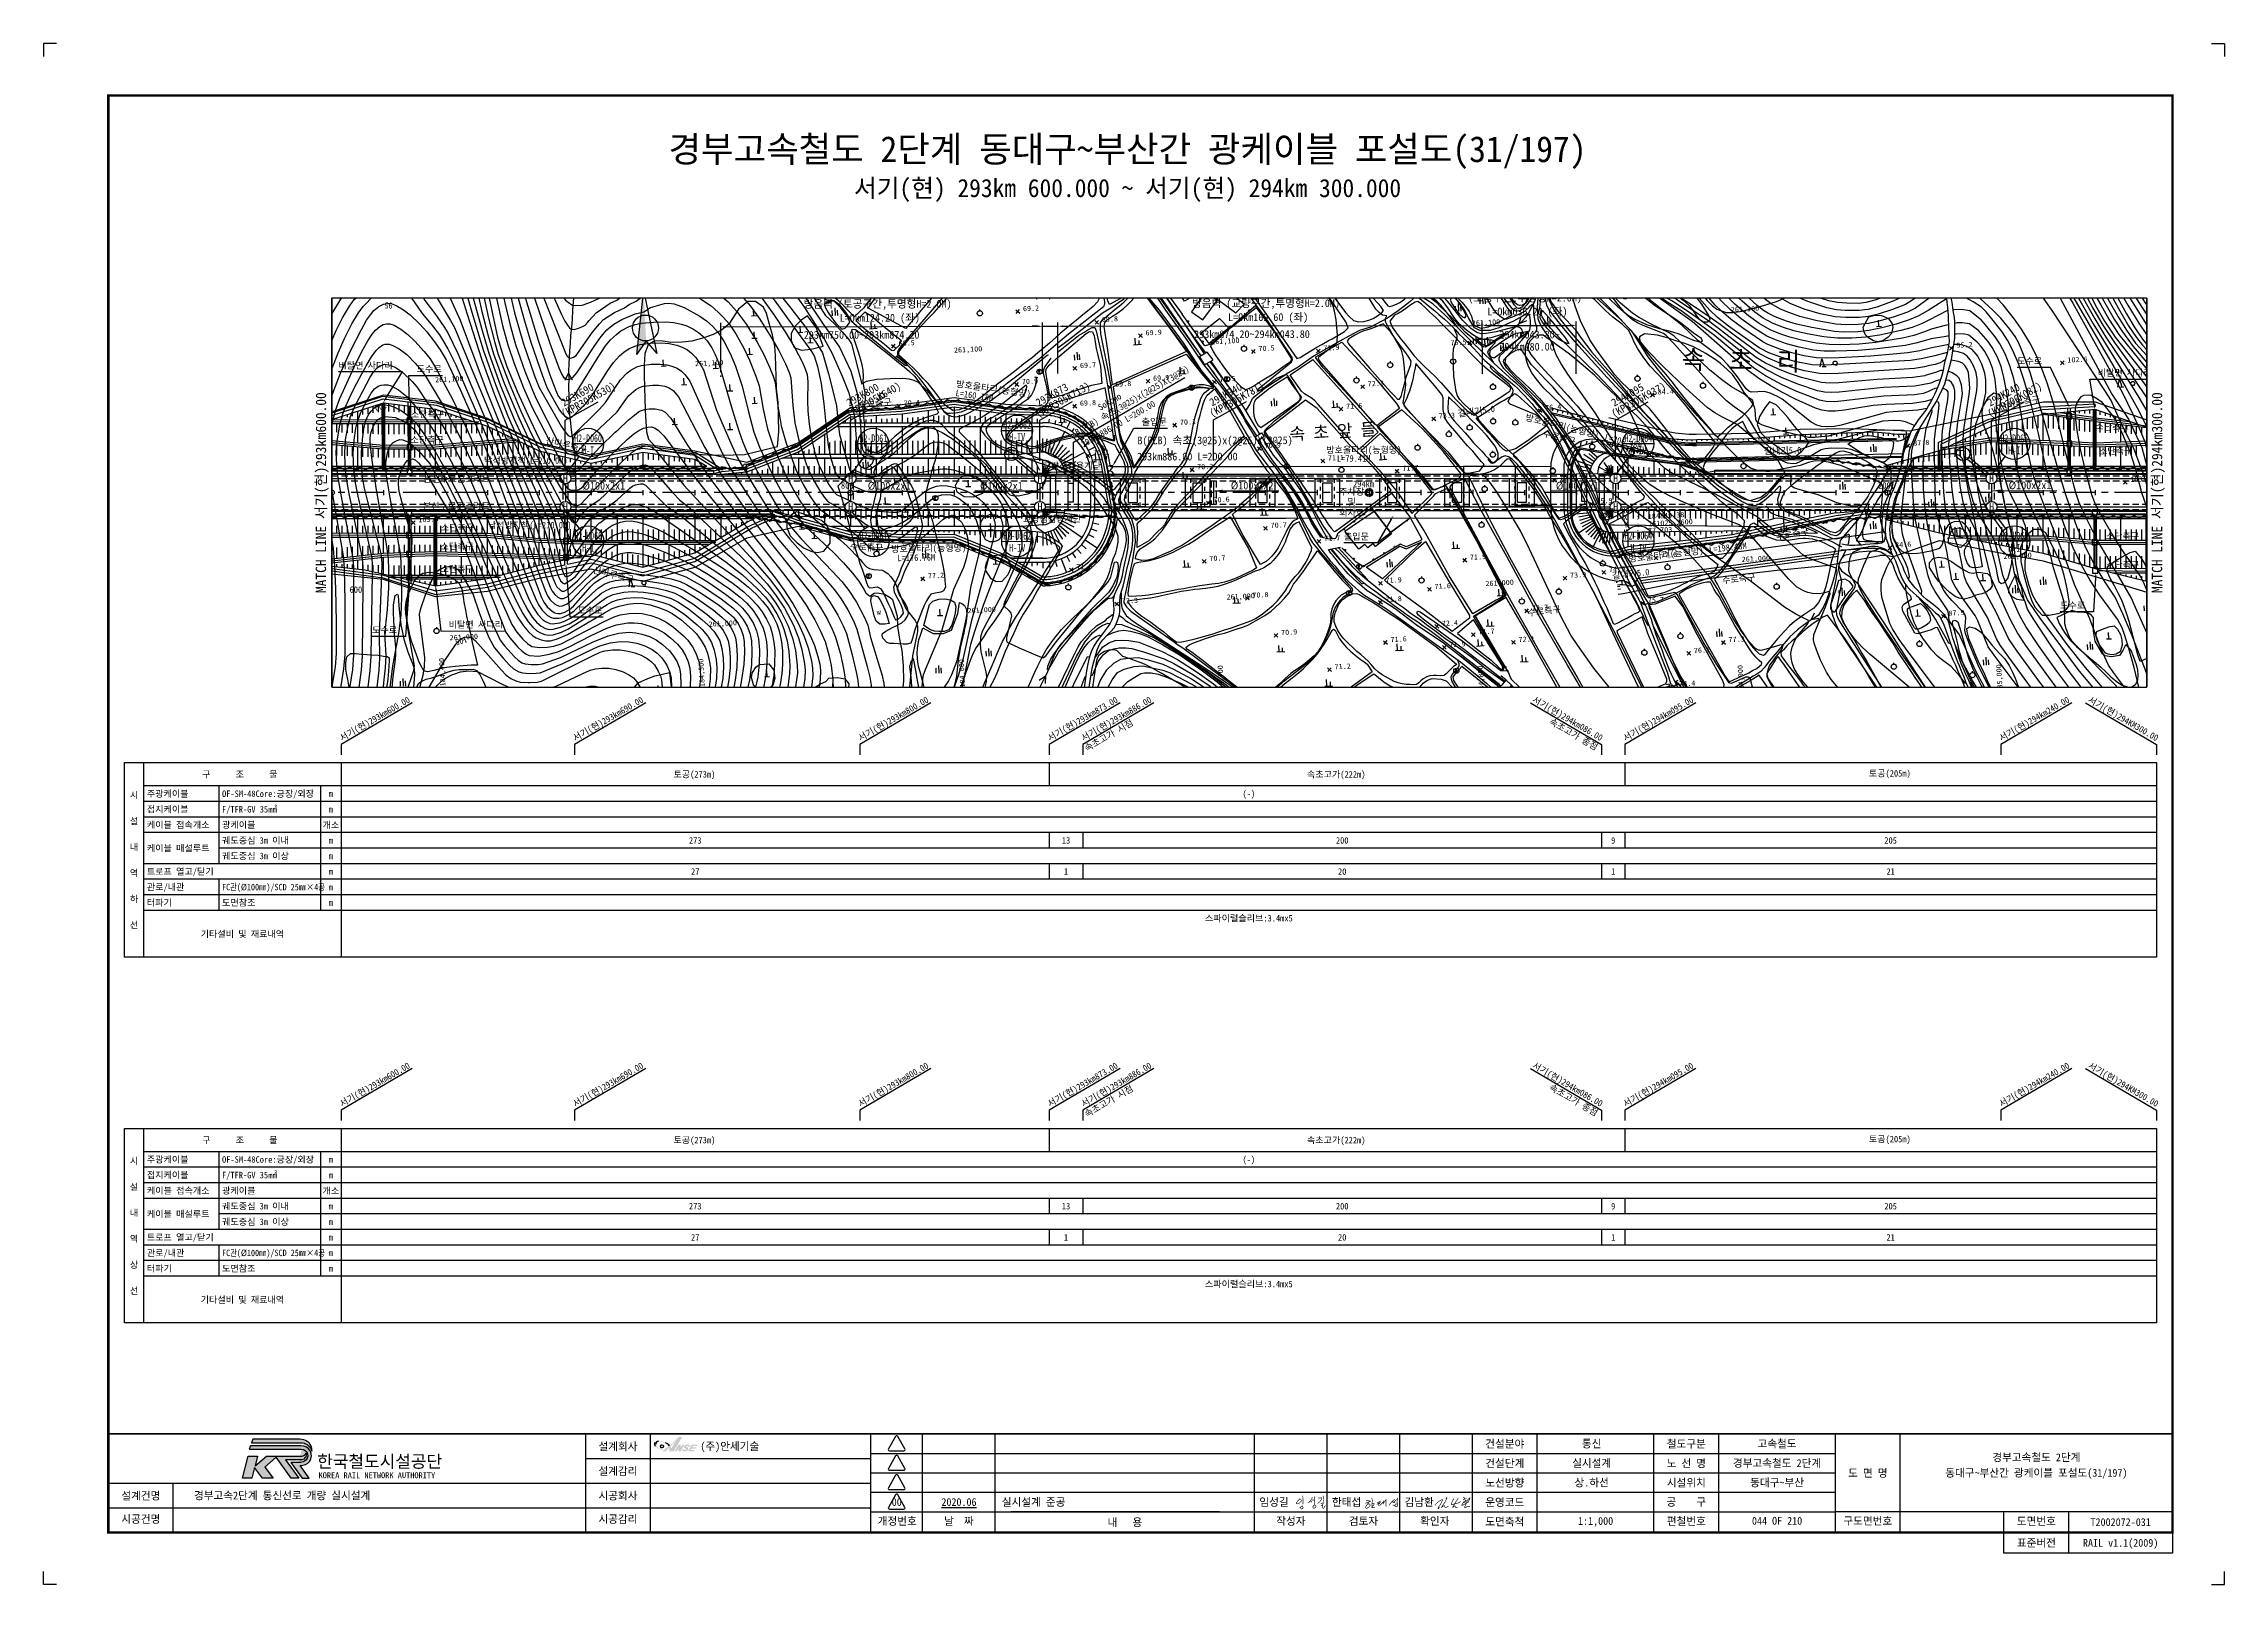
# Paper-space layout '11' of a CAD drawing. Header units: millimetres. Extents: x 0 to 841, y 0 to 594.
# The model-space entities are those that its viewports show. They can reach past a viewport. Long polylines and large blocks are cut down to what shows.
import ezdxf
from ezdxf.enums import TextEntityAlignment as Align
from ezdxf.xclip import XClip

# ---------------------------------------------------------------- set-up
doc = ezdxf.new("R2010")
doc.units = ezdxf.units.MM
doc.header["$LTSCALE"] = 10
doc.header["$MEASUREMENT"] = 0
doc.header["$XCLIPFRAME"] = 2
for name, pattern in [('A-CENTR01', [2, 1.25, -0.25, 0.25, -0.25]), ('CENTER', [2, 1.25, -0.25, 0.25, -0.25]), ('HIDDEN', [0.375, 0.25, -0.125])]:
    doc.linetypes.add(name, pattern=pattern)
for name, color, linetype in [('TN-CABL', 4, 'Continuous'), ('TN-MACL', 6, 'A-CENTR01'), ('TN-MANH', 4, 'Continuous'), ('TT-TABL-LIN1', 4, 'Continuous'), ('TT-TABL-LIN2', 1, 'Continuous'), ('TT-TABL-TEX1', 6, 'Continuous'), ('TT-TABL-TEX2', 3, 'Continuous'), ('TT-WIRE-EQPM', 6, 'Continuous'), ('TX-BORD', 7, 'Continuous'), ('TZ-BASE', 253, 'Continuous'), ('TZ-CABL', 4, 'Continuous'), ('TZ-LEAL', 1, 'Continuous'), ('TZ-LEAT', 3, 'Continuous')]:
    doc.layers.add(name, color=color, linetype=linetype)
doc.layers.add('TX-PAPR', color=2, linetype='Continuous', plot=False)
doc.styles.add('GR', font='GulimChe.ttf')
doc.styles.add('HANA', font='GulimChe.ttf')
doc.styles.add('KORAIL', font='GulimChe.ttf')
doc.styles.get("Standard").update_dxf_attribs({"font": 'GulimChe.ttf'})
doc.styles.add('TB_TEXT', font='GulimChe.ttf')
doc.styles.add('TB_WBTXT', font='GulimChe.ttf')
doc.styles.add('굴림체', font='GulimChe.ttf')
doc.linetypes.add('I_LINE', pattern='A,3.5,["I",Standard,S=1,R=0,X=-1,Y=-0.5],3.5', length=7)
doc.linetypes.add('ZIGZAG', pattern='A,0.0001,-0.2,[131,ltypeshp.shx,S=0.2,R=0,X=-0.2,Y=0],-0.4,[131,ltypeshp.shx,S=0.2,R=180,X=0.2,Y=0],-0.2', length=0.8001)
doc.dimstyles.get("Standard").update_dxf_attribs({"dimtxt": 0.18, "dimasz": 0.18, "dimexe": 0.18, "dimexo": 0.0625, "dimgap": 0.09, "dimtad": 0, "dimtih": 1, "dimtoh": 1, "dimdec": 4, "dimzin": 0, "dimdsep": 46, "dimtxsty": 'Standard', "dimcen": 0.09, "dimadec": 0, "dimazin": 0, "dimtfac": 1, "dimtdec": 4, "dimtofl": 0, "dimtmove": 0, "dimatfit": 3, "dimfxl": 0, "dimtolj": 1, "dimtzin": 0, "dimarcsym": 0})

psp = doc.layouts.new('11')

msp = doc.modelspace()

# ---------------------------------------------------------------- texts
at = {"layer": 'TN-MACL', "style": '굴림체'}
for s, p in [('MATCH LINE 서기(현)293㎞600.00', (10551.82, 1465.95, 67.65)), ('MATCH LINE 서기(현)294㎞300.00', (11259.91, 1465.95, 67.65))]:
    msp.add_text(s, height=4, rotation=90, dxfattribs=at).set_placement(p, align=Align.MIDDLE_CENTER)
at = {"layer": 'TN-MANH', "linetype": 'ByBlock', "style": 'GR'}
for p in [(10646.1, 1471.45, 67.65), (10756.1, 1471.45, 67.65), (10829.1, 1471.47, 67.65), (11051.1, 1471.45, 67.65), (11196.08, 1471.45, 67.65), (10646.12, 1460.45, 67.65), (10756.12, 1460.45, 67.65), (10829.12, 1460.47, 67.65), (11051.12, 1460.45, 67.65), (11196.11, 1460.45, 67.65)]:
    msp.add_text('H', height=3, rotation=0.0703, dxfattribs=at).set_placement(p, align=Align.MIDDLE)
at = {"layer": 'TT-TABL-TEX2', "style": '굴림체'}
for s, p in [('토공(273m)', (10695.86, 1357.17)), ('속초고가(222m)', (10943.36, 1357.2)), ('토공(205m)', (11156.86, 1357.54)), ('토공(273m)', (10695.86, 1216.15)), ('속초고가(222m)', (10943.36, 1216.17)), ('토공(205m)', (11156.86, 1216.52))]:
    msp.add_text(s, height=2.5, dxfattribs=at).set_placement(p, align=Align.MIDDLE)
at = {"layer": 'TT-TABL-TEX2'}
for s, p in [('(-)', (10909.68, 1349.87)), ('273', (10696.18, 1331.87)), ('13', (10839.18, 1331.87)), ('200', (10945.68, 1331.87)), ('9', (11050.18, 1331.87)), ('205', (11157.18, 1331.87)), ('27', (10696.18, 1319.87)), ('1', (10839.18, 1319.87)), ('20', (10945.68, 1319.87)), ('1', (11050.18, 1319.87)), ('21', (11157.18, 1319.87)), ('스파이럴슬리브:3.4mx5', (10909.68, 1301.87)), ('(-)', (10909.68, 1208.85)), ('273', (10696.18, 1190.85)), ('13', (10839.18, 1190.85)), ('200', (10945.68, 1190.85)), ('9', (11050.18, 1190.85)), ('205', (11157.18, 1190.85)), ('27', (10696.18, 1178.85)), ('1', (10839.18, 1178.85)), ('20', (10945.68, 1178.85)), ('1', (11050.18, 1178.85)), ('21', (11157.18, 1178.85)), ('스파이럴슬리브:3.4mx5', (10909.68, 1160.85))]:
    msp.add_text(s, height=2.5, dxfattribs=at).set_placement(p, align=Align.MIDDLE_CENTER)
at = {"layer": 'TT-WIRE-EQPM', "style": 'GR'}
for p in [(10818.09, 1480.89, 67.65), (11185.08, 1480.88, 67.65)]:
    msp.add_text('T1', height=3, rotation=0.0703, dxfattribs=at).set_placement(p, align=Align.MIDDLE)
at = {"layer": 'TZ-BASE', "style": 'GR'}
for s, p in [('293K690', (10645.56, 1499.07, 67.65)), ('(KPR305K530)', (10645.56, 1494.77, 67.65)), ('293K800', (10755.56, 1499.07, 67.65)), ('(KPR305K640)', (10755.56, 1494.77, 67.65)), ('293K873', (10828.56, 1499.08, 67.65)), ('(KPR305K713)', (10828.56, 1494.78, 67.65)), ('293K940', (10895.56, 1499.16, 138.8)), ('(KPR305K781)', (10895.56, 1494.86, 138.8)), ('294K095', (11050.56, 1499.06, 67.65)), ('(KPR305K937)', (11050.56, 1494.76, 67.65)), ('294K240', (11195.54, 1499.07, 67.65)), ('(KPR306K082)', (11195.55, 1494.77, 67.65))]:
    msp.add_text(s, height=3, rotation=29.30901, dxfattribs=at).set_placement(p)
for s, width, p in [('H2-D062', 0.65, (10820.3, 1492.03, 67.65)), ('H-IV', 0.8, (10820.3, 1487.37, 67.65)), ('H2-D060', 0.65, (10654.86, 1486.91, 67.65)), ('H-I', 0.8, (10654.86, 1482.25, 67.65)), ('H2-D061', 0.65, (10764.86, 1486.91, 67.65)), ('H-I', 0.8, (10764.86, 1482.25, 67.65)), ('H2-D064', 0.65, (11059.86, 1486.9, 67.65)), ('H-IV', 0.8, (11059.86, 1482.24, 67.65)), ('H2-D065', 0.65, (11204.84, 1486.91, 67.65)), ('H-I', 0.8, (11204.85, 1482.25, 67.65)), ('H2-U060', 0.65, (10654.9, 1449.34, 67.65)), ('H2-U061', 0.65, (10764.9, 1449.34, 67.65)), ('H2-U062', 0.65, (10820.35, 1449.33, 67.65)), ('H2-U064', 0.65, (11059.9, 1449.33, 67.65)), ('H2-U065', 0.65, (11204.89, 1449.34, 67.65)), ('H-I', 0.8, (10654.91, 1444.68, 67.65)), ('H-I', 0.8, (10764.91, 1444.68, 67.65)), ('H-IV', 0.8, (10820.36, 1444.67, 67.65)), ('H-IV', 0.8, (11059.91, 1444.67, 67.65)), ('H-I', 0.8, (11204.89, 1444.68, 67.65))]:
    msp.add_text(s, height=3, rotation=0.0703, dxfattribs=dict(at, width=width)).set_placement(p, align=Align.MIDDLE)
at = {"layer": 'TZ-BASE'}
for s, rotation, p in [('Ø100x2x1', 0.12212, (10660.95, 1468.61, 67.65)), ('Ø100x2x1', 0.12212, (10770.95, 1468.61, 67.65)), ('Ø100x2x1', 0.01848, (10814.25, 1468.58, 67.65)), ('Ø100x2x2', 0.12212, (10910.95, 1468.7, 138.8)), ('Ø100x2x1', 0.01848, (11036.3, 1468.65, 138.8)), ('Ø100x2x1', 0.12212, (11210.94, 1468.78, 67.65))]:
    msp.add_text(s, height=3, rotation=rotation, dxfattribs=at).set_placement(p, align=Align.MIDDLE)
at = {"layer": 'TZ-LEAT', "style": '굴림체'}
for s, rotation, p in [('서기(현)293km600.00', 30, (10573.18, 1377.66)), ('서기(현)293km690.00', 30, (10663.18, 1377.66)), ('서기(현)293km800.00', 30, (10773.18, 1377.66)), ('서기(현)293km873.00', 30, (10846.18, 1377.66)), ('서기(현)293km886.00', 30, (10859.18, 1377.66)), ('서기(현)294km086.00', 330, (11031.99, 1377.78)), ('서기(현)294km095.00', 30, (11068.18, 1377.66)), ('서기(현)294km240.00', 30, (11213.18, 1377.66)), ('서기(현)294KM300.00', 330, (11246.29, 1377.7)), ('서기(현)293km600.00', 30, (10573.18, 1236.64)), ('서기(현)293km690.00', 30, (10663.18, 1236.64)), ('서기(현)293km800.00', 30, (10773.18, 1236.64)), ('서기(현)293km873.00', 30, (10846.18, 1236.64)), ('서기(현)293km886.00', 30, (10859.18, 1236.64)), ('서기(현)294km086.00', 330, (11031.99, 1236.75)), ('서기(현)294km095.00', 30, (11068.18, 1236.64)), ('서기(현)294km240.00', 30, (11213.18, 1236.64)), ('서기(현)294KM300.00', 330, (11246.29, 1236.67))]:
    msp.add_text(s, height=2.5, rotation=rotation, dxfattribs=at).set_placement(p, align=Align.CENTER)
at = {"layer": 'TZ-LEAT'}
for s, rotation, p in [('속초고가 시점', 30, (10847.23, 1366.07)), ('속초고가 종점', 330, (11025.25, 1376.97)), ('속초고가 시점', 30, (10847.23, 1225.04)), ('속초고가 종점', 330, (11025.25, 1235.94))]:
    msp.add_text(s, height=2.5, rotation=rotation, dxfattribs=at).set_placement(p)

# ---------------------------------------------------------------- blocks, each defined once
blk = doc.blocks.new('CXGLOGO-UNIT-KRNA-COLOR')
h = blk.add_hatch(color=166)
edge = h.paths.add_edge_path()
edge.add_arc((15.3, 4.2), 10, 59.195, 87.6904)
edge.add_line((15.7, 14.2), (-14.6, 14.2))
edge.add_line((-14.6, 14.2), (-15.4, 11.9))
edge.add_line((-15.4, 11.9), (17.3, 11.9))
edge.add_arc((16.4, 4.8), 7.13, 14.4338, 82.8523, ccw=False)
edge.add_arc((17.2, 7.5), 6.18, 351.2788, 418.625)
h = blk.add_hatch(color=166)
edge = h.paths.add_edge_path()
edge.add_line((-17.6, 3.4), (-11.6, 3.4))
edge.add_line((-11.6, 3.4), (-13.1, -2.8))
edge.add_line((-13.1, -2.8), (-5.8, 3.4))
edge.add_line((-5.8, 3.4), (16.9, 3.4))
edge.add_arc((16.5, 6.7), 3.37, 277.1672, 339.2536)
edge.add_arc((16.5, 4.5), 3.37, -86.0611, 17.644, ccw=False)
edge.add_line((16.7, 1.1), (6.4, 1.1))
edge.add_line((6.4, 1.1), (15, -10.7))
edge.add_line((15, -10.7), (10.1, -10.7))
edge.add_line((10.1, -10.7), (0.4, 2.7))
edge.add_line((0.4, 2.7), (-6.9, -3.7))
edge.add_line((-6.9, -3.7), (-1.4, -10.8))
edge.add_line((-1.4, -10.8), (-8.3, -10.8))
edge.add_line((-8.3, -10.8), (-13.5, -4))
edge.add_line((-13.5, -4), (-15.1, -10.8))
edge.add_line((-15.1, -10.8), (-21.2, -10.8))
edge.add_line((-21.2, -10.8), (-17.6, 3.4))
h = blk.add_hatch(color=46)
edge = h.paths.add_edge_path()
edge.add_arc((15.4, 5.5), 6.16, 269.178, 301.5498, ccw=False)
edge.add_line((15.3, -0.7), (9.8, -0.7))
edge.add_line((9.8, -0.7), (17.2, -10.8))
edge.add_line((17.2, -10.8), (21.7, -10.8))
edge.add_line((21.7, -10.8), (15.9, -2.7))
edge.add_arc((15.5, 6.1), 8.86, 272.286, 317.0312)
edge.add_arc((16.8, 3.7), 6.34, 325.2805, 452.1314)
edge.add_line((16.5, 10), (-16, 10))
edge.add_line((-16, 10), (-16.8, 7.8))
edge.add_line((-16.8, 7.8), (16.6, 7.8))
edge.add_arc((16.8, 3.8), 3.99, -62.7193, 92.2922, ccw=False)
at = {"color": 166}
for points in [[(20.4, 12.8, 0.12498), (15.7, 14.2), (-14.6, 14.2), (-15.4, 11.9), (17.3, 11.9, -0.307728), (23.3, 6.6, 0.302614)], [(-17.6, 3.4), (-11.6, 3.4), (-13.1, -2.8), (-5.8, 3.4), (16.9, 3.4, 0.27773), (19.7, 5.5, -0.486141), (16.7, 1.1), (6.4, 1.1), (15, -10.7), (10.1, -10.7), (0.4, 2.7), (-6.9, -3.7), (-1.4, -10.8), (-8.3, -10.8), (-13.5, -4), (-15.1, -10.8), (-21.2, -10.8)]]:
    blk.add_lwpolyline(points, format="xyb", close=True, dxfattribs=at)
at = {"color": 46}
blk.add_lwpolyline([(18.6, 0.2, -0.142195), (15.3, -0.7), (9.8, -0.7), (17.2, -10.8), (21.7, -10.8), (15.9, -2.7, 0.197757), (22, 0.1, 0.61792), (16.5, 10), (-16, 10), (-16.8, 7.8), (16.6, 7.8, -0.802668)], format="xyb", close=True, dxfattribs=at)
blk = doc.blocks.new('CXGLOGO-KRNA-COLOR')
blk.add_blockref('CXGLOGO-UNIT-KRNA-COLOR', (0, 0))
at = {"color": 166, "style": 'KORAIL'}
for s, height, p in [('한국철도시설공단', 8, (26.8, -4)), ('KOREA RAIL NETWORK AUTHORITY', 3.75, (27.7, -10.8))]:
    blk.add_text(s, height=height, dxfattribs=at).set_placement(p)
blk = doc.blocks.new('TXBLKA1-KRNAH')
at = {"layer": 'TX-BORD'}
h = blk.add_hatch(color=5, dxfattribs=at)
h.paths.add_polyline_path([(241.41, 53.44, 0.096425), (239.85, 54.59, 0.1233), (237.07, 55.37, 0.107959), (236.18, 55.25, 0.147974), (235.63, 54.71, 0.146771), (235.6, 53.86, 0.166867), (235.92, 53.32, 0.084002), (237.3, 52.29, 0.125004), (238.6, 51.98, 0.324316), (238.9, 52.16, 0.181232), (238.8, 52.77, -0.176206), (238.41, 52.66, -0.165955), (238.43, 52.37, -0.236091), (238.11, 52.27, -0.163197), (237.2, 52.6, -0.211159), (236.11, 54.03, -0.492063), (237.15, 55.14, -0.264032), (241.01, 53.12, -0.023302), (238.51, 51.28), (239.75, 51.28, 0.034752), (241.24, 52.65, -0.038457), (241.29, 51.28), (242.97, 51.28), (246.25, 56.8), (244.88, 56.8, -0.036327)])
h.paths.add_polyline_path([(242.08, 52.46), (241.66, 53.16, 0.03885), (244.06, 55.69)], flags=16)
h = blk.add_hatch(color=3, dxfattribs=at)
h.paths.add_polyline_path([(244.79, 51.28), (245.61, 51.28), (247.14, 53.85), (246.32, 53.85), (245.64, 52.71), (245.64, 53.85), (244.83, 53.85), (243.3, 51.28), (244.11, 51.28), (244.79, 52.43)])
h.paths.add_polyline_path([(247.73, 51.85, -0.206701), (247.2, 51.81, -0.316027), (247.06, 51.95, -0.031225), (247.06, 52.07), (246.36, 52.07, 0.483426), (246.52, 51.35, 0.203838), (248.04, 51.43, 0.079762), (248.43, 51.8, 0.172378), (248.58, 52.3, 0.221594), (248.3, 52.81, 0.038449), (247.87, 53.02, -0.563174), (247.89, 53.34, -0.276773), (248.29, 53.37, -0.312628), (248.42, 53.08), (249.21, 53.08, 0.143901), (249.17, 53.48, 0.169249), (248.83, 53.82, 0.119216), (248.04, 53.89, 0.167621), (247.24, 53.47, 0.258991), (246.94, 52.74, 0.208246), (247.3, 52.44, -0.022645), (247.74, 52.2, -0.588103)])
h.paths.add_polyline_path([(249.56, 51.83), (249.82, 52.27), (251.36, 52.27), (251.72, 52.86), (250.18, 52.86), (250.44, 53.3), (251.98, 53.3), (252.31, 53.85), (250, 53.85), (248.47, 51.28), (250.78, 51.28), (251.1, 51.83)])
h.paths.add_polyline_path([(239.05, 53.25, 1), (237.87, 53.25, 1)])
at = {"layer": 'Defpoints', "color": 1}
blk.add_line((836, 594), (841, 594), dxfattribs=at)
for points in [[(5, 594), (0, 594), (0, 589)], [(836, 594), (841, 594), (841, 589)], [(5, 0), (0, 0), (0, 5)], [(836, 0), (841, 0), (841, 5)]]:
    blk.add_lwpolyline(points, dxfattribs=at)
at = {"layer": 'TX-BORD'}
for p, q in [((234, 20), (234, 58)), ((319, 50.5), (549.5, 50.5)), ((339, 20), (339, 58)), ((367, 20), (367, 58)), ((467, 20), (467, 58)), ((495, 20), (495, 58)), ((523, 20), (523, 58)), ((549.5, 50.5), (691, 50.5)), ((576, 20), (576, 58)), ((621, 20), (621, 58)), ((646, 20), (646, 58)), ((716, 20), (716, 58)), ((209, 48.5), (319, 48.5)), ((319, 43), (549.5, 43)), ((549.5, 43), (691, 43)), ((25, 39), (319, 39)), ((50, 20), (50, 39)), ((319, 35.5), (549.5, 35.5)), ((549.5, 35.5), (691, 35.5)), ((25, 29.5), (319, 29.5)), ((319, 28), (691, 28)), ((453.5, 28), (373, 28)), ((821, 28), (691, 28)), ((756, 20), (756, 28)), ((781, 12), (781, 28))]:
    blk.add_line(p, q, dxfattribs=at)
at = {"layer": 'TX-BORD', "const_width": 1}
blk.add_lwpolyline([(821, 20), (25, 20), (25, 574), (821, 574)], close=True, dxfattribs=at)
at = {"layer": 'TX-BORD'}
for points, const_width in [([(25, 58), (821, 58)], 0.5), ([(209, 20), (209, 58)], 0.5), ([(209, 20), (209, 58)], 0.5), ([(319, 20), (319, 58)], 0.5), ([(551, 20), (551, 58)], 0.5), ([(691, 20), (691, 58)], 0.5), ([(489.16, 32.47), (490.23, 32.6)], 0.24), ([(510.02, 32.43), (511.22, 32.3), (511.29, 32.17), (511.29, 31.91), (509.68, 31.25), (511.29, 31.91), (511.93, 32.15), (511.29, 31.91), (510.45, 30.87), (510.06, 30.25), (509.86, 29.88), (509.82, 29.64), (509.85, 29.48), (509.94, 29.38), (510.07, 29.35), (510.38, 29.36), (511.09, 29.84), (511.32, 30.09), (511.53, 30.37), (511.52, 30.66), (511.47, 30.83), (511.33, 30.95), (511.02, 30.99), (510.45, 30.87)], 0.24), ([(511.96, 33.12), (512.32, 32.9), (512.39, 32.4), (512.31, 31.14), (512.21, 29.77), (512.24, 29.56), (512.39, 29.52), (512.61, 29.55), (512.95, 29.62), (513.48, 29.76)], 0.24), ([(512.31, 31.14), (512.99, 31.2), (513.13, 31.16), (513.03, 30.78), (512.21, 29.77)], 0.24), ([(514.32, 31.57), (514.59, 31.64), (515.5, 32.11), (514.59, 31.64), (514.69, 31.19), (514.15, 30.85), (514.69, 31.19), (515.47, 31.61), (514.75, 30.62), (514.93, 30.41), (515.2, 30.4), (515.62, 30.7), (516.67, 31.8), (516.69, 32.23), (516.67, 31.8), (516.66, 31.21), (517.64, 32.57), (517.67, 29.98)], 0.24), ([(521.05, 32.83), (519.79, 31.7), (518.83, 30.43), (519.79, 31.7), (520.42, 32.27), (520.32, 31.82), (520.41, 31.55), (520.64, 31.46), (521, 31.65), (520.94, 31.92), (522.01, 32.93), (522.02, 33.4), (522.01, 32.93), (521.99, 31.92), (521.99, 31.59), (521.7, 31.85), (521.99, 31.59), (522.08, 31.07), (522.06, 30.3), (521.97, 30), (521.58, 29.93), (521.29, 29.99), (521.13, 30.2), (521.17, 30.65), (521.36, 30.97), (521.77, 31.01), (522.08, 31)], 0.24), ([(521.15, 30.43), (520.87, 30.43), (520.47, 30.53), (520.28, 30.68)], 0.24)]:
    blk.add_lwpolyline(points, dxfattribs=dict(at, const_width=const_width))
for points in [[(328.58, 57.05), (325.78, 52.19, 0.57735), (326.17, 51.52), (331.78, 51.52, 0.57735), (332.17, 52.19), (329.36, 57.05, 0.57735)], [(328.58, 49.55), (325.78, 44.69, 0.57735), (326.17, 44.02), (331.78, 44.02, 0.57735), (332.17, 44.69), (329.36, 49.55, 0.57735)], [(328.58, 42.05), (325.78, 37.19, 0.57735), (326.17, 36.52), (331.78, 36.52, 0.57735), (332.17, 37.19), (329.36, 42.05, 0.57735)], [(328.58, 34.55), (325.78, 29.69, 0.57735), (326.17, 29.02), (331.78, 29.02, 0.57735), (332.17, 29.69), (329.36, 34.55, 0.57735)]]:
    blk.add_lwpolyline(points, format="xyb", close=True, dxfattribs=at)
at = {"layer": 'TX-BORD', "const_width": 0.24}
for points in [[(485.57, 34.24, -0.031521), (485.64, 32.12, 0.015452), (485.64, 30.85, 0.488947)], [(489.3, 33.6, -0.116912), (488.11, 31.72, -0.245276), (487.54, 31.55, -2.571837)], [(490.15, 33.87, -0.089273), (490.12, 31.67, 0.068943), (490.06, 30.69, 0.261353)], [(493.32, 34.22, -0.102288), (493.6, 33.42, -0.080289), (493.6, 33.07, 0.066761), (493.58, 32.62, -0.06278), (493.53, 31.56, 8.85417)], [(547.43, 33.59, -0.145348), (547.88, 33.43, -0.307225), (547.95, 33.23, -0.212679), (547.38, 32.49, -0.113681), (548.62, 33.04, -0.266507), (548.74, 33, -3.538723)], [(484.54, 33.09, 0.071134), (483.15, 31.48, 0.394214), (483.21, 31.1, 0.224261), (483.52, 31.04, 0.193438), (484.97, 32.08, 0.544983), (484.67, 32.72, 0.066146), (484.03, 32.72, 27.196208)], [(484.41, 29.84, 0.02121), (484.98, 29.12, 0.409369), (485.14, 29.11, -0.211811), (485.49, 29.21, 0.416377), (485.62, 29.3, 0.123643), (485.54, 30.12, 0.523631), (485.28, 30.19, -0.072983), (484.51, 29.7, 0.005941)], [(488.57, 32.27, -0.142438), (489.07, 31.68, 5.949847)], [(490.05, 30.54, 0.235154), (489.49, 29.9, 0.345857), (489.7, 29.41, 0.306746), (490.2, 29.45, 0.103095), (490.63, 29.98, 0.395571), (490.49, 30.5, 0.242915), (490.05, 30.54, 6.064713)], [(491.55, 33.36, 0.139976), (491.83, 33.26, 0.096355), (492.64, 33.37, -0.240321), (492.85, 33.34, -0.353191), (492.93, 33.05, -0.157335), (491.33, 31.22, -6.381378)], [(492.46, 31.11), (493.22, 31.4, -0.375176), (493.45, 31.31, -0.266244), (493.45, 31.13, -0.042219), (493.07, 30.6, -0.159939), (492.63, 30.34, -0.171647), (493.2, 30.37, -0.458058), (493.29, 30.17, 0.159326), (493.23, 29.58, 0.227707), (493.39, 29.37, 0.407988), (493.73, 29.47, -0.001483), (493.89, 29.78, 0.004186), (494.14, 30.24, -0.100484), (494.33, 30.47, -0.346277)], [(536.7, 30.48, -0.382901), (536.65, 30.71, -0.12512), (539.4, 32.69, -0.474239), (539.59, 32.59, -0.046113), (537.92, 29.73, 0.151113), (537.77, 29.29, 0.58991), (537.88, 29.22, 0.096338), (538.33, 29.72, 2.196927)], [(540.73, 33.09, -0.071383), (541.05, 33.41, -0.346917), (541.16, 33.41, -0.258278), (541.18, 33.35, -0.079918), (541.06, 32.96, -0.048596), (539.06, 29.69, 0.947427), (539.13, 29.64, -0.022437), (540.04, 30.36, -0.344585), (540.2, 30.35, -0.12284), (540.25, 30.29, 0.011347), (540.43, 29.85, 0.194638), (540.6, 29.69, 0.189435), (540.9, 29.69, 0.009404), (541.84, 30.24, 3.287276)], [(543.84, 33.07, 0.030212), (542.85, 31.06, 0.575113), (543.08, 30.76, 0.043168), (545.96, 31.58, 0.237594), (546.32, 31.98, 1.260425)], [(545.61, 33.11, 0.150889), (545.13, 32.65, 0.025288), (543.37, 29.61), (544.07, 30.23, -0.448359), (544.33, 30.16, 0.073819), (544.59, 29.67, 0.359456), (544.94, 29.59, 0.031982), (545.26, 29.77, 3.102048)], [(547.6, 31.85, 0.23976), (547.57, 31.5, 0.345796), (547.69, 31.43, 0.195352), (548.64, 32.18, 0.393888), (548.6, 32.35, 0.293784), (548.35, 32.35, 0.099623), (547.44, 31.43, 0.02205), (546.93, 30.69, 0.380988), (546.98, 30.44, 0.18866), (547.1, 30.41), (549.22, 31.59, 0.122154), (549.44, 31.8), (550.04, 33.22, 0.396041), (549.99, 33.36, 0.224142), (549.88, 33.36, 0.078358), (549.02, 32.08), (547.95, 29.67, 0.444285), (547.97, 29.61), (548.29, 29.6, 0.179185), (548.5, 29.67), (549.15, 30.07, -0.135616), (549.34, 30.12), (550.04, 30.11)]]:
    blk.add_lwpolyline(points, format="xyb", dxfattribs=at)
at = {"layer": 'TX-BORD'}
blk.add_lwpolyline([(821, 20), (821, 12), (756, 12), (756, 20)], close=True, dxfattribs=at)
at = {"layer": 'TX-BORD', "color": 3}
blk.add_circle((238.46, 53.25), 0.594, dxfattribs=at)
at = {"layer": 'TX-BORD', "color": 5}
for centre, radius, start, end in [((237.04, 54.23), 1.49, 161.17216, 194.57108), ((236.55, 54.06), 0.967, 192.10036, 229.99429), ((237.06, 54.19), 0.96, 84.64387, 189.44431), ((237.68, 50.02), 5.06, 42.58477, 64.6157)]:
    blk.add_arc(centre, radius, start, end, dxfattribs=at)
at = {"layer": 'TX-BORD', "xscale": 0.6, "yscale": 0.6}
blk.add_blockref('CXGLOGO-KRNA-COLOR', (89.41, 47.41), dxfattribs=at)
at = {"layer": 'TX-BORD', "style": 'TB_TEXT'}
for s, p in [('설계회사', (221.5, 53.25)), ('건설분야', (563.5, 54.25)), ('철도구분', (633.5, 54.25)), ('설계감리', (221.5, 43.75)), ('건설단계', (563.5, 46.75)), ('노 선 명', (633.5, 46.75)), ('도 면 명', (703.5, 43)), ('설계건명', (37.5, 34.25)), ('시공회사', (221.5, 34.25)), ('노선방향', (563.5, 39.25)), ('시설위치', (633.5, 39.25)), ('시공건명', (37.5, 25.25)), ('시공감리', (221.5, 25.25)), ('개정번호', (329.21, 24.5)), ('날  짜', (353, 24.5)), ('내   용', (417, 24)), ('작성자', (481, 24.5)), ('검토자', (509, 24.5)), ('확인자', (536.5, 24.5)), ('운영코드', (563.5, 31.75)), ('도면축척', (563.5, 24.25)), ('공    구', (633.5, 31.75)), ('편철번호', (633.5, 24.5)), ('구도면번호', (703.5, 24.51)), ('도면번호', (768.5, 24.51))]:
    blk.add_text(s, height=3, dxfattribs=at).set_placement(p, align=Align.MIDDLE)
blk.add_text('표준버전', height=3, dxfattribs=at).set_placement((768.5, 16), align=Align.MIDDLE_CENTER)
at = {"layer": 'TX-BORD', "style": 'TB_TEXT', "flags": 1}
blk.add_attdef('TD_CLASSCODE', text='', height=3, dxfattribs=at).set_placement((25, 577.54), align=Align.MIDDLE_LEFT)
at = {"layer": 'TX-BORD'}
for tag, height, style, p in [('TB_MTITIL', 10, 'TB_WBTXT', (418, 553.33)), ('TB_STITL', 7, 'TB_WBTXT', (418, 538.33)), ('TR_RNUM4', 3, 'TB_TEXT', (329, 54.25)), ('TR_RDAT4', 3, 'TB_TEXT', (353, 54.25)), ('TD_FIELD', 3, 'TB_TEXT', (597, 54.25)), ('TD_RLCLASS', 3, 'TB_TEXT', (668.5, 54.25)), ('TD_DNAME_TOP', 3, 'TB_TEXT', (768.5, 48.98)), ('TR_RNUM3', 3, 'TB_TEXT', (329, 46.75)), ('TR_RDAT3', 3, 'TB_TEXT', (353, 46.75)), ('TD_CSTEP', 3, 'TB_TEXT', (597, 46.75)), ('TD_RLNAME', 3, 'TB_TEXT', (668.5, 46.75)), ('TD_DNAME_MAIN', 3, 'TB_TEXT', (768.5, 43)), ('TR_RNUM2', 3, 'TB_TEXT', (329, 39.25)), ('TR_RDAT2', 3, 'TB_TEXT', (353, 39.25)), ('TD_DIRCODE', 3, 'TB_TEXT', (597, 39.25)), ('TD_RLSECT', 3, 'TB_TEXT', (668.5, 39.25)), ('TD_DNAME_BOT', 3, 'TB_TEXT', (768.5, 36.98)), ('TR_RNUM1', 3, 'TB_TEXT', (329, 31.75)), ('TR_RDAT1', 3, 'TB_TEXT', (353, 31.75)), ('TD_SYSCODE', 3, 'TB_TEXT', (597, 31.75)), ('SCALE', 3, 'TB_TEXT', (598.5, 24.45)), ('TD_CSECT', 3, 'TB_TEXT', (668.5, 31.75)), ('TD_DWGNO', 3, 'TB_TEXT', (668.5, 24.5)), ('TD_DWGCODE_PREV', 3, 'TB_TEXT', (736, 24)), ('TD_DWGCODE', 3, 'TB_TEXT', (801, 24)), ('TD_VERSION', 3, 'TB_TEXT', (801, 16))]:
    blk.add_attdef(tag, text='', height=height, dxfattribs=dict(at, style=style)).set_placement(p, align=Align.MIDDLE_CENTER)
at = {"layer": 'TX-BORD', "style": 'TB_TEXT'}
for tag, p in [('TD_DCOMP', (253.27, 53.25)), ('TR_RCON4', (369.52, 54.25)), ('TR_DGN4', (468.83, 54.25)), ('TR_CHK4', (496.83, 54.25)), ('TR_APP4', (524.83, 54.25)), ('TD_DSCCOMP', (253.27, 43.75)), ('TR_RCON3', (369.52, 46.75)), ('TR_DGN3', (468.83, 46.75)), ('TR_CHK3', (496.83, 46.75)), ('TR_APP3', (524.83, 46.75)), ('TD_DNAME', (58, 34.25)), ('TD_CCOMP', (253.27, 34.25)), ('TR_RCON2', (369.52, 39.25)), ('TR_DGN2', (468.83, 39.25)), ('TR_CHK2', (496.83, 39.25)), ('TR_APP2', (524.83, 39.25)), ('TD_CNAME', (58, 25.15)), ('TD_CSCOMP', (253.27, 25.25)), ('TR_RCON1', (369.52, 31.75)), ('TR_DGN1', (468.83, 31.75)), ('TR_CHK1', (496.83, 31.75)), ('TR_APP1', (524.83, 31.75))]:
    blk.add_attdef(tag, text='', height=3, dxfattribs=at).set_placement(p, align=Align.MIDDLE_LEFT)
blk = doc.blocks.new('JD-DHFDCHG54DXG3XF')
at = {"layer": 'TZ-BASE'}
for p, q in [((435.73, 320.13, 110), (435.58, 316.55, 110)), ((436.19, 322.08, 110), (435.73, 320.13, 110)), ((437.79, 317.87, 111), (438.68, 321.07, 111)), ((438.68, 321.07, 111), (439.01, 322.03, 111)), ((441.04, 317.95, 112), (441.73, 321.13, 112)), ((441.73, 321.13, 112), (441.99, 321.98, 112)), ((444.36, 318.31, 113), (445.5, 321.92, 113)), ((447.39, 315.75, 114), (447.91, 319.74, 114)), ((447.91, 319.74, 114), (448.5, 321.3, 114)), ((448.5, 321.3, 114), (448.85, 321.87, 114)), ((452.59, 318.39, 115), (452.7, 320.05, 115)), ((452.7, 320.05, 115), (453.18, 321.48, 115)), ((453.18, 321.48, 115), (453.44, 321.79, 115)), ((461.01, 321.66, 115), (468.06, 317.84, 115)), ((467.21, 321.55, 114), (468.86, 320.83, 114)), ((468.86, 320.83, 114), (474.14, 318.34, 114)), ((472.81, 321.45, 113), (478.01, 319.21, 113)), ((477.42, 321.38, 112), (478.98, 320.69, 112)), ((478.98, 320.69, 112), (483.39, 318.63, 112)), ((481.14, 321.31, 111), (482.71, 320.6, 111)), ((482.71, 320.6, 111), (487.28, 318.93, 111)), ((493.97, 319.68, 108.97), (491.17, 317.92, 108.97)), ((495.16, 320.36, 108.97), (493.97, 319.68, 108.97)), ((495.03, 321.06, 110), (494.81, 321.08, 110)), ((497.75, 320.35, 110), (495.03, 321.06, 110)), ((496.42, 321.05, 108.97), (495.16, 320.36, 108.97)), ((498.51, 320, 110), (497.75, 320.35, 110)), ((499.46, 319.56, 110), (498.51, 320, 110)), ((504.02, 320.92, 109), (504.79, 319.56, 109)), ((509.68, 319.63, 108), (509.41, 320.83, 108)), ((509.78, 317.35, 108), (509.68, 319.63, 108)), ((510.15, 302.17, 108.97), (519.69, 319.99, 108.97)), ((513.35, 320.21, 107), (512.17, 314.63, 107)), ((513.35, 320.76, 107), (513.35, 320.21, 107)), ((514.97, 320.73, 106), (515, 317.52, 106)), ((520.85, 320.63, 79.12), (516.24, 311.59, 79.12)), ((522.95, 320.18, 104), (516.95, 307.18, 104)), ((518.48, 320.67, 105), (518.28, 319.03, 105)), ((519.4, 313.56, 79.12), (522.46, 320.6, 79.12)), ((519.69, 319.99, 108.97), (519.96, 320.64, 108.97)), ((523.26, 320.59, 99.58), (521.8, 317.39, 99.58)), ((522.79, 320.6, 104), (522.95, 320.18, 104)), ((524.1, 320.57, 103), (523.8, 319.19, 103)), ((527.09, 320.52, 102), (526.79, 318.47, 102)), ((529.89, 320.47, 101), (529.44, 316.6, 101)), ((532.47, 320.23, 100), (529.79, 313.27, 100)), ((532.54, 320.43, 100), (532.47, 320.23, 100)), ((538.99, 319.93, 98), (535.02, 311.06, 98)), ((535.77, 320.37, 99), (535.42, 319.43, 99)), ((539.13, 320.32, 98), (538.99, 319.93, 98)), ((539.49, 319.74, 97.41), (539.05, 320.32, 97.41)), ((543.96, 319.32, 97.41), (539.49, 319.74, 97.41)), ((542.5, 320.26, 97), (541.91, 318.79, 97)), ((542.48, 317.66, 100.17), (542.35, 320.06, 100.17)), ((545.12, 320.21, 97.41), (543.96, 319.32, 97.41)), ((545.96, 320.2, 96), (545.02, 318.03, 96)), ((549.51, 320.14, 95), (547.83, 316.54, 95)), ((551.99, 320.09, 94), (549.24, 314.35, 94)), ((562.46, 319.91, 90), (549.69, 294.14, 90)), ((565.43, 319.86, 89), (551.95, 293.69, 89)), ((554.54, 320.05, 93), (553.46, 317.59, 93)), ((557.15, 320.01, 92), (554.95, 315.29, 92)), ((559.76, 319.96, 91), (555.96, 312.07, 91)), ((568.53, 319.81, 88), (556.91, 298.91, 88)), ((571.78, 319.76, 87), (559.15, 298.45, 87)), ((574.97, 319.7, 86), (561.46, 298.06, 86)), ((581.79, 319.58, 84), (567.41, 296.9, 84)), ((578.39, 319.64, 85), (577.95, 318.84, 85)), ((578.74, 317.98, 99.58), (578.87, 319.63, 99.58)), ((327.83, 303.61, 85), (322.68, 312.38, 85)), ((326.6, 312.07, 82.54), (326.5, 312.45, 82.54)), ((327.19, 309.38, 82.54), (326.6, 312.07, 82.54)), ((328.71, 309.97, 86.6), (328.31, 312.57, 86.6)), ((341.98, 313.45, 86.6), (341.99, 313.32, 86.6)), ((341.99, 313.32, 86.6), (342.32, 310.8, 86.6)), ((342.67, 311.96, 88.63), (342.92, 312.5, 88.63)), ((343.79, 307.67, 88.63), (342.67, 311.96, 88.63)), ((342.92, 312.5, 88.63), (343.71, 312.29, 88.63)), ((343.71, 312.29, 88.63), (344.47, 311.42, 88.63)), ((344.47, 311.42, 88.63), (345.07, 309.76, 88.63)), ((345.7, 312.08, 88.76), (345.87, 312.62, 88.76)), ((346.07, 310.44, 88.76), (345.7, 312.08, 88.76)), ((345.87, 312.62, 88.76), (346.57, 311.26, 88.76)), ((346.7, 316.26, 91.88), (346.53, 314.85, 91.88)), ((346.53, 314.85, 91.88), (347.28, 312.66, 91.88)), ((346.57, 311.26, 88.76), (347.35, 308.74, 88.76)), ((347.83, 316.94, 91.88), (346.7, 316.26, 91.88)), ((347.28, 312.66, 91.88), (348.14, 310.25, 91.88)), ((349.07, 316.53, 91.88), (347.83, 316.94, 91.88)), ((351.29, 311.51, 91.88), (349.07, 316.53, 91.88)), ((352.23, 309.8, 91.88), (351.29, 311.51, 91.88)), ((361.79, 311.99, 92.87), (361.73, 313.51, 92.87)), ((361.73, 313.51, 92.87), (363.1, 312.78, 92.87)), ((362.39, 310.31, 92.87), (361.79, 311.99, 92.87)), ((363.1, 312.78, 92.87), (364.8, 310.08, 92.87)), ((370.55, 311.03, 92.87), (370.27, 311.48, 92.87)), ((372.43, 311.67, 96.99), (373.25, 310.06, 96.99)), ((377.79, 310.02, 96.99), (376.61, 312.02, 96.99)), ((378.57, 312.19, 99.47), (379.34, 310.79, 99.47)), ((380.76, 310, 98), (380.19, 311.24, 98)), ((385.71, 311.55, 99), (385.31, 312.65, 99)), ((388.67, 304.35, 99), (385.71, 311.55, 99)), ((391.69, 311.61, 100), (391.06, 312.93, 100)), ((394.34, 307.39, 100), (391.69, 311.61, 100)), ((394.76, 312.54, 99.47), (393.43, 313.45, 99.47)), ((396.48, 311.62, 99.47), (394.76, 312.54, 99.47)), ((398.56, 310.81, 99.47), (396.48, 311.62, 99.47)), ((397.69, 311.5, 101), (397.03, 313.14, 101)), ((399.35, 308.41, 101), (397.69, 311.5, 101)), ((406.94, 310.82, 102), (407.16, 311.96, 102)), ((413.19, 310.3, 103), (413.33, 311.74, 103)), ((419.83, 310.83, 104), (419.85, 312.36, 104)), ((422.43, 310.39, 105), (422.6, 314.6, 105)), ((425.35, 308.14, 106), (425.27, 313.01, 106)), ((432.14, 311.31, 108.97), (427.99, 307.99, 108.97)), ((429.19, 307.03, 107), (428.56, 313.15, 107)), ((430.5, 314.04, 108), (431.64, 310.52, 108)), ((434.09, 312.04, 108.97), (432.14, 311.31, 108.97)), ((434.24, 309.16, 109), (433.5, 313.83, 109)), ((435.99, 312.81, 108.97), (434.09, 312.04, 108.97)), ((435.58, 316.55, 110), (435.59, 313.58, 110)), ((435.59, 313.58, 110), (438.25, 305.46, 110)), ((437.59, 313.41, 108.97), (435.99, 312.81, 108.97)), ((439.29, 313.98, 108.97), (437.59, 313.41, 108.97)), ((437.88, 314.44, 111), (437.79, 317.87, 111)), ((438.03, 311.59, 111), (437.88, 314.44, 111)), ((438.36, 309.57, 111), (438.03, 311.59, 111)), ((441.16, 314.41, 108.97), (439.29, 313.98, 108.97)), ((441.14, 315.21, 112), (441.04, 317.95, 112)), ((442.28, 307.8, 112), (441.14, 315.21, 112)), ((444.01, 314.73, 108.97), (441.16, 314.41, 108.97)), ((443.92, 315.02, 113), (444.36, 318.31, 113)), ((444.5, 310.47, 113), (443.92, 315.02, 113)), ((445.95, 314.96, 108.97), (444.01, 314.73, 108.97)), ((448.49, 315.19, 108.97), (445.95, 314.96, 108.97)), ((447.85, 311.68, 114), (447.39, 315.75, 114)), ((449.09, 306.97, 114), (447.85, 311.68, 114)), ((450.57, 315.17, 108.97), (448.49, 315.19, 108.97)), ((452.86, 314.96, 108.97), (450.57, 315.17, 108.97)), ((452.77, 316.25, 115), (452.59, 318.39, 115)), ((453.37, 314.12, 115), (452.77, 316.25, 115)), ((455.07, 314.43, 108.97), (452.86, 314.96, 108.97)), ((455.04, 309.46, 115), (453.37, 314.12, 115)), ((456.36, 313.76, 108.97), (455.07, 314.43, 108.97)), ((457.93, 312.97, 108.97), (456.36, 313.76, 108.97)), ((459.49, 311.34, 108.97), (457.93, 312.97, 108.97)), ((460.99, 309.43, 108.97), (459.49, 311.34, 108.97)), ((461.7, 313.44, 115.97), (462.9, 314.87, 115.97)), ((461.79, 311.86, 115.97), (461.7, 313.44, 115.97)), ((464.98, 307.95, 115.97), (461.79, 311.86, 115.97)), ((462.9, 314.87, 115.97), (465.25, 315.5, 115.97)), ((465.25, 315.5, 115.97), (467.96, 315.42, 115.97)), ((467.96, 315.42, 115.97), (470.47, 314.96, 115.97)), ((468.06, 317.84, 115), (478.02, 313.13, 115)), ((470.47, 314.96, 115.97), (473.26, 314.24, 115.97)), ((473.26, 314.24, 115.97), (475.33, 313.2, 115.97)), ((474.14, 318.34, 114), (481.17, 315.27, 114)), ((475.33, 313.2, 115.97), (476.04, 312.18, 115.97)), ((476.04, 312.18, 115.97), (475.74, 310.6, 115.97)), ((478.01, 319.21, 113), (485.29, 315.69, 113)), ((478.02, 313.13, 115), (480.19, 311.88, 115)), ((481.52, 312.43, 108.97), (479.92, 310.96, 108.97)), ((480.19, 311.88, 115), (481.51, 310.84, 115)), ((481.17, 315.27, 114), (483.71, 313.53, 114)), ((482.37, 313.13, 108.97), (481.52, 312.43, 108.97)), ((483.66, 313.94, 108.97), (482.37, 313.13, 108.97)), ((483.39, 318.63, 112), (485.44, 317.59, 112)), ((485.18, 314.66, 108.97), (483.66, 313.94, 108.97)), ((483.71, 313.53, 114), (484.9, 312.48, 114)), ((484.9, 312.48, 114), (486.14, 310.63, 114)), ((487.15, 315.52, 108.97), (485.18, 314.66, 108.97)), ((485.29, 315.69, 113), (486.63, 314.29, 113)), ((485.44, 317.59, 112), (488.14, 315.66, 112)), ((486.63, 314.29, 113), (487.86, 312.48, 113)), ((489.24, 316.63, 108.97), (487.15, 315.52, 108.97)), ((487.28, 318.93, 111), (490.87, 317.92, 111)), ((487.86, 312.48, 113), (489.47, 308.83, 113)), ((488.14, 315.66, 112), (489.81, 314.78, 112)), ((491.17, 317.92, 108.97), (489.24, 316.63, 108.97)), ((489.81, 314.78, 112), (491.18, 313.69, 112)), ((490.87, 317.92, 111), (493.49, 317.83, 111)), ((491.18, 313.69, 112), (492.87, 311.41, 112)), ((492.87, 311.41, 112), (493.45, 310.36, 112)), ((493.49, 317.83, 111), (494.74, 317.53, 111)), ((494.74, 317.53, 111), (495.94, 316.79, 111)), ((495.94, 316.79, 111), (496.97, 315.52, 111)), ((496.97, 315.52, 111), (497.8, 313.59, 111)), ((497.8, 313.59, 111), (498.12, 312.37, 111)), ((498.12, 312.37, 111), (498.07, 309.94, 111)), ((501.04, 318.3, 110), (499.46, 319.56, 110)), ((502.64, 316.61, 110), (501.04, 318.3, 110)), ((503.59, 315.07, 110), (502.64, 316.61, 110)), ((504.35, 313.08, 110), (503.59, 315.07, 110)), ((504.66, 311.37, 110), (504.35, 313.08, 110)), ((504.67, 309.38, 110), (504.66, 311.37, 110)), ((504.79, 319.56, 109), (505.42, 317.48, 109)), ((505.7, 312.33, 109), (504.82, 308.14, 109)), ((514.2, 311.99, 106), (505.13, 290.27, 106)), ((512.17, 314.63, 107), (505.19, 293.25, 107)), ((505.42, 317.48, 109), (505.76, 314.79, 109)), ((505.76, 314.79, 109), (505.7, 312.33, 109)), ((508.62, 310.66, 108), (509.78, 317.35, 108)), ((516.24, 311.59, 79.12), (511.11, 302.3, 79.12)), ((516.65, 313.11, 105), (513.83, 308.71, 105)), ((514.01, 304.19, 79.12), (519.4, 313.56, 79.12)), ((514.84, 315.06, 106), (514.2, 311.99, 106)), ((521.8, 317.39, 99.58), (514.21, 302.52, 99.58)), ((515, 317.52, 106), (514.84, 315.06, 106)), ((516.42, 312.61, 104.48), (517.9, 311.27, 104.48)), ((516.49, 311.2, 104.48), (517.83, 312.68, 104.48)), ((517.47, 315.35, 105), (516.65, 313.11, 105)), ((518.28, 319.03, 105), (517.47, 315.35, 105)), ((521.55, 311.18, 103), (518.06, 303.71, 103)), ((529.79, 313.27, 100), (521.18, 294.82, 100)), ((522.55, 314.33, 103), (521.55, 311.18, 103)), ((523.8, 319.19, 103), (522.55, 314.33, 103)), ((528.03, 312.02, 101), (523.42, 304.41, 101)), ((532.48, 312.4, 99), (523.61, 294.27, 99)), ((525.9, 315.21, 102), (523.97, 310.31, 102)), ((526.79, 318.47, 102), (525.9, 315.21, 102)), ((528.98, 314.39, 101), (528.03, 312.02, 101)), ((529.44, 316.6, 101), (528.98, 314.39, 101)), ((535.42, 319.43, 99), (532.48, 312.4, 99)), ((541.91, 318.79, 97), (537.57, 309.73, 97)), ((545.02, 318.03, 96), (540.33, 308.8, 96)), ((541.48, 317.61, 100.17), (543.48, 317.71, 100.17)), ((547.83, 316.54, 95), (541.85, 305.56, 95)), ((549.24, 314.35, 94), (543.64, 303.92, 94)), ((553.46, 317.59, 93), (547.2, 305.39, 93)), ((555.96, 312.07, 91), (548.01, 296.42, 91)), ((554.95, 315.29, 92), (548.39, 302.46, 92)), ((551.96, 311.68, 96.72), (551.99, 311.18, 96.72)), ((577.95, 318.84, 85), (564.84, 299.25, 85)), ((582.07, 313.75, 83), (571.18, 296.4, 83)), ((577.7, 310.33, 99.58), (578.15, 312.13, 99.58)), ((578.15, 312.13, 99.58), (578.7, 314.51, 99.58)), ((578.7, 314.51, 99.58), (578.81, 315.93, 99.58)), ((578.81, 315.93, 99.58), (578.74, 317.98, 99.58)), ((587.15, 316.32, 82), (579.17, 303.13, 82)), ((590.69, 316.36, 81), (581.75, 301.12, 81)), ((585.32, 319.52, 83), (582.07, 313.75, 83)), ((582.54, 317.52, 81.37), (582.86, 319.56, 81.37)), ((583.65, 315.86, 81.37), (582.54, 317.52, 81.37)), ((586.81, 314.55, 81.37), (583.65, 315.86, 81.37)), ((586.34, 316.29, 82.74), (588.34, 316.4, 82.74)), ((587.69, 314.54, 81.37), (586.81, 314.55, 81.37)), ((588.75, 319.46, 82), (587.15, 316.32, 82)), ((587.34, 316.35, 82.74), (587.21, 318.74, 82.74)), ((589.74, 315.02, 81.37), (587.69, 314.54, 81.37)), ((593.56, 315.13, 80), (587.77, 304.51, 80)), ((591.15, 318.05, 81.37), (589.74, 315.02, 81.37)), ((592.15, 319.41, 81), (590.69, 316.36, 81)), ((591.23, 319.42, 81.37), (591.15, 318.05, 81.37)), ((595.65, 319.35, 80), (593.56, 315.13, 80)), ((598.87, 319.29, 79), (597.3, 310.74, 79)), ((600.7, 315.12, 78), (598.82, 306.3, 78)), ((601.13, 319.25, 78), (600.7, 315.12, 78)), ((603.17, 312.43, 77), (602.27, 308.5, 77)), ((603.71, 317.76, 77), (603.17, 312.43, 77)), ((605.23, 311.77, 76), (603.7, 307.81, 76)), ((603.77, 319.21, 77), (603.71, 317.76, 77)), ((605.92, 315.58, 76), (605.23, 311.77, 76)), ((606.05, 319.17, 76), (605.92, 315.58, 76)), ((607.5, 315.59, 75), (606.26, 308.25, 75)), ((607.77, 319.14, 75), (607.5, 315.59, 75)), ((609.17, 319.11, 74), (609.14, 312.31, 74)), ((609.14, 312.31, 74), (609.17, 311.26, 74)), ((609.17, 311.26, 74), (609.4, 311.09, 74)), ((610.68, 312.87, 81.26), (609.44, 311.13, 81.26)), ((611.74, 314.94, 81.26), (610.68, 312.87, 81.26)), ((612.43, 316.96, 81.26), (611.74, 314.94, 81.26)), ((612.16, 313.62, 73.16), (613.65, 312.28, 73.16)), ((612.24, 312.21, 73.16), (613.58, 313.69, 73.16)), ((612.68, 318.97, 81.26), (612.43, 316.96, 81.26)), ((612.68, 319.05, 81.26), (612.68, 318.97, 81.26)), ((614.04, 317.42, 71.32), (614.04, 319.03, 71.32)), ((614.08, 314.39, 71.32), (614.04, 317.42, 71.32)), ((614.14, 311.48, 71.32), (614.08, 314.39, 71.32)), ((614.12, 309.38, 71.32), (614.14, 311.48, 71.32)), ((614.53, 319.02, 73), (614.95, 317.31, 73)), ((614.95, 317.31, 73), (616.51, 314.17, 73)), ((615.48, 311.68, 72.55), (615.52, 315.1, 72.55)), ((615.54, 310.05, 72.55), (615.48, 311.68, 72.55)), ((615.52, 315.1, 72.55), (615.55, 318.09, 72.55)), ((615.55, 318.09, 72.55), (615.56, 319, 72.55)), ((616.51, 314.17, 73), (617.54, 311.63, 73)), ((617.54, 311.63, 73), (619.15, 306.29, 73)), ((620.51, 313.26, 72.87), (620.54, 312.76, 72.87)), ((624.07, 318.86, 72), (624.83, 317.08, 72)), ((624.45, 318.85, 72.55), (625.17, 316.92, 72.55)), ((624.83, 317.08, 72), (626.17, 313.3, 72)), ((625.17, 316.92, 72.55), (625.61, 315.86, 72.55)), ((625.61, 315.86, 72.55), (626.95, 312.65, 72.55)), ((626.17, 313.3, 72), (626.93, 310.62, 72)), ((627.49, 317.08, 71.2), (626.71, 318.81, 71.2)), ((626.95, 312.65, 72.55), (627.55, 310.6, 72.55)), ((628.46, 314.53, 71.2), (627.49, 317.08, 71.2)), ((629.7, 312.83, 71.2), (628.46, 314.53, 71.2)), ((630.95, 312.74, 71.2), (629.7, 312.83, 71.2)), ((632.66, 312.84, 71.2), (630.95, 312.74, 71.2)), ((633.02, 312.07, 71), (632.05, 311.12, 71)), ((635.44, 311.48, 74.83), (632.33, 310.42, 74.83)), ((636.82, 313.28, 71.2), (632.66, 312.84, 71.2)), ((633.73, 313.08, 71), (633.02, 312.07, 71)), ((634.14, 314.2, 71), (633.73, 313.08, 71)), ((633.83, 318.69, 71), (634.03, 316.75, 71)), ((634.03, 316.75, 71), (634.14, 314.2, 71)), ((637.27, 311.89, 74.83), (635.44, 311.48, 74.83)), ((635.84, 317.28, 70.19), (635.87, 316.78, 70.19)), ((639.21, 313.8, 71.2), (636.82, 313.28, 71.2)), ((638.91, 311.61, 70.22), (637.12, 311.08, 70.22)), ((638.83, 312.37, 74.83), (637.27, 311.89, 74.83)), ((642.21, 313.5, 74.83), (638.83, 312.37, 74.83)), ((641.17, 312.2, 70.22), (638.91, 311.61, 70.22)), ((640.83, 314.25, 71.2), (639.21, 313.8, 71.2)), ((641.13, 313.39, 70), (640.7, 313.15, 70)), ((640.7, 313.15, 70), (640.81, 312.88, 70)), ((640.81, 312.88, 70), (645.18, 313.28, 70)), ((645.11, 315.54, 71.2), (640.83, 314.25, 71.2)), ((646.29, 315.69, 70), (641.13, 313.39, 70)), ((643.84, 312.78, 70.22), (641.17, 312.2, 70.22)), ((643.92, 314, 74.83), (642.21, 313.5, 74.83)), ((645.69, 313.3, 70.22), (643.84, 312.78, 70.22)), ((645.56, 314.57, 74.83), (643.92, 314, 74.83)), ((646.56, 316.48, 71.2), (645.11, 315.54, 71.2)), ((645.18, 313.28, 70), (647.36, 313.25, 70)), ((647.01, 315.06, 74.83), (645.56, 314.57, 74.83)), ((647.42, 313.85, 70.22), (645.69, 313.3, 70.22)), ((646.71, 316.39, 70), (646.29, 315.69, 70)), ((646.76, 317.57, 71.2), (646.56, 316.48, 71.2)), ((646.7, 318.47, 71.2), (646.76, 317.57, 71.2)), ((646.85, 317.58, 70), (646.71, 316.39, 70)), ((646.79, 318.47, 70), (646.85, 317.58, 70)), ((647.98, 315.58, 74.83), (647.01, 315.06, 74.83)), ((647.36, 313.25, 70), (648.24, 312.91, 70)), ((651.69, 307.27, 70.22), (647.42, 313.85, 70.22)), ((647.74, 318.45, 69), (647.99, 317.28, 69)), ((648.44, 316.42, 74.83), (647.98, 315.58, 74.83)), ((647.99, 317.28, 69), (648.12, 316.54, 69)), ((648.12, 316.54, 69), (648.2, 316.25, 69)), ((648.2, 316.25, 69), (648.35, 316.15, 69)), ((648.24, 312.91, 70), (654.67, 304.42, 70)), ((648.25, 318.44, 74.83), (648.34, 317.94, 74.83)), ((648.34, 317.94, 74.83), (648.44, 316.42, 74.83)), ((648.35, 316.15, 69), (648.56, 316.18, 69)), ((648.56, 316.18, 69), (649.08, 316.3, 69)), ((648.87, 318.43, 68.2), (649.13, 317.25, 68.2)), ((649.08, 316.3, 69), (651.47, 317.02, 69)), ((649.13, 317.25, 68.2), (649.8, 315.34, 68.2)), ((649.8, 315.34, 68.2), (651.79, 311.15, 68.2)), ((651.47, 317.02, 69), (652.42, 317.24, 69)), ((652.42, 317.24, 69), (660.43, 318.17, 69)), ((655.61, 312.59, 69.3), (655.64, 312.09, 69.3)), ((659.83, 313.64, 68.2), (659.88, 316.38, 68.2)), ((659.92, 311.01, 68.2), (659.83, 313.64, 68.2)), ((659.88, 316.38, 68.2), (660.05, 318.24, 68.2)), ((660.43, 318.17, 69), (660.67, 318.23, 69)), ((662.74, 318.19, 77.84), (662.72, 317.62, 77.84)), ((662.72, 317.62, 77.84), (662.73, 314.88, 77.84)), ((662.73, 314.88, 77.84), (662.81, 313.09, 77.84)), ((662.81, 313.09, 77.84), (662.89, 310.69, 77.84)), ((664.22, 314.99, 68.15), (664.3, 317.1, 68.15)), ((664.34, 312.06, 68.15), (664.22, 314.99, 68.15)), ((664.3, 317.1, 68.15), (664.34, 318, 68.15)), ((664.34, 318, 68.15), (664.35, 318.17, 68.15)), ((664.57, 309.5, 68.15), (664.34, 312.06, 68.15)), ((665.81, 311.18, 68.04), (665.85, 314.56, 68.04)), ((665.83, 308.95, 68.04), (665.81, 311.18, 68.04)), ((665.85, 314.56, 68.04), (665.89, 317.17, 68.04)), ((665.89, 317.17, 68.04), (665.96, 318.14, 68.04)), ((667.2, 303.73, 70), (667.88, 312.47, 70)), ((667.88, 312.47, 70), (668.15, 318.1, 70)), ((668.27, 307.66, 71), (668.76, 312.77, 71)), ((668.76, 312.77, 71), (669.24, 315.82, 71)), ((669.24, 315.82, 71), (669.91, 318.07, 71)), ((671.17, 308.2, 72), (671.8, 313.03, 72)), ((671.8, 313.03, 72), (672.97, 318.02, 72)), ((673.54, 310.53, 73), (674.49, 316.41, 73)), ((674.49, 316.41, 73), (674.68, 317.99, 73)), ((674.54, 305.1, 74), (675.61, 313.79, 74)), ((675.61, 313.79, 74), (676.54, 317.96, 74)), ((676.19, 313.55, 73.03), (676.06, 310.29, 73.03)), ((676.48, 317.96, 73.03), (676.19, 313.55, 73.03)), ((677.53, 311.03, 75), (680.4, 317.89, 75)), ((680.29, 305.66, 76), (684.69, 317.52, 76)), ((681.34, 311.83, 79.25), (681.36, 311.33, 79.25)), ((684.69, 317.52, 76), (684.77, 317.82, 76)), ((684.8, 308.63, 77), (687.56, 317.77, 77)), ((685.06, 309.92, 73.03), (685.74, 311.89, 73.03)), ((685.74, 311.89, 73.03), (687.07, 314.46, 73.03)), ((687.22, 312.04, 77.55), (685.93, 309.3, 77.55)), ((687.09, 317.32, 73.03), (687.03, 317.78, 73.03)), ((687.07, 314.46, 73.03), (687.09, 317.32, 73.03)), ((688.09, 314.13, 77.55), (687.22, 312.04, 77.55)), ((687.56, 306.79, 78), (689.46, 313.97, 78)), ((688.5, 317.32, 77.55), (688.09, 314.13, 77.55)), ((688.48, 317.75, 77.55), (688.5, 317.32, 77.55)), ((689.46, 313.97, 78), (690.86, 317.71, 78)), ((693.58, 310.67, 79), (694.48, 313.1, 79)), ((694.25, 300.32, 80), (700, 312.15, 80)), ((694.48, 313.1, 79), (697.22, 317.6, 79)), ((696.28, 313.06, 79.25), (696.3, 312.56, 79.25)), ((114.4, 303.36, 66.68), (112.63, 302.27, 66.68)), ((116.73, 302.7, 68), (121.46, 303.79, 68)), ((122.78, 303.17, 67.95), (119.79, 302.47, 67.95)), ((126.25, 303.65, 67.95), (122.78, 303.17, 67.95)), ((129.89, 304.24, 67.95), (126.25, 303.65, 67.95)), ((130.32, 304.32, 67.95), (129.89, 304.24, 67.95)), ((134.09, 304.55, 68), (134.89, 304.24, 68)), ((134.89, 304.24, 68), (137.01, 302.6, 68)), ((149.97, 304.93, 67.95), (147.59, 305.37, 67.95)), ((152.7, 303.74, 67.95), (149.97, 304.93, 67.95)), ((153.8, 302.95, 67.95), (152.7, 303.74, 67.95)), ((154.53, 302.19, 67.95), (153.8, 302.95, 67.95)), ((172.75, 301.41, 68), (176, 307.08, 68)), ((185.43, 305.55, 68.13), (191.2, 291.65, 68.13)), ((192.3, 291.3, 68.39), (186.28, 306.43, 68.39)), ((198.7, 304.27, 68.08), (198.72, 303.77, 68.08)), ((211.79, 308.36, 68.39), (214.56, 301.81, 68.39)), ((215.55, 301.52, 69.31), (213.57, 307.87, 69.31)), ((217.44, 308.5, 71.51), (223.7, 294.24, 71.51)), ((242.07, 304.18, 71.33), (241.4, 304.14, 71.33)), ((241.4, 304.14, 71.33), (241.45, 303.18, 71.33)), ((241.66, 303.52, 71.51), (241.41, 304.83, 71.51)), ((242.01, 303.69, 71.33), (241.43, 303.66, 71.33)), ((241.45, 303.18, 71.33), (242.12, 303.22, 71.33)), ((241.71, 302.54, 71.51), (241.66, 303.52, 71.51)), ((250.22, 304.11, 72.52), (249.55, 304.08, 72.52)), ((249.55, 304.08, 72.52), (249.61, 303.12, 72.52)), ((250.16, 303.63, 72.52), (249.58, 303.6, 72.52)), ((249.61, 303.12, 72.52), (250.27, 303.15, 72.52)), ((255.18, 304.84, 77), (250.93, 302.29, 77)), ((262.93, 293.04, 77), (255.18, 304.84, 77)), ((279.89, 300.07, 80.11), (288.98, 304.05, 80.11)), ((288.98, 304.05, 80.11), (296.65, 306.02, 80.11)), ((288.98, 304.05, 80.11), (292.01, 297.18, 80.11)), ((290.99, 302.45, 78.99), (295.44, 304.27, 78.99)), ((295.44, 304.27, 78.99), (298.37, 296.33, 78.99)), ((296.65, 306.02, 80.11), (301.65, 294, 80.11)), ((300.24, 308.59, 80.09), (299.36, 310.39, 80.09)), ((301.25, 306.61, 80.09), (300.24, 308.59, 80.09)), ((302.48, 305.37, 81), (300.62, 309.87, 81)), ((302.28, 304.42, 80.09), (301.25, 306.61, 80.09)), ((302.11, 309.6, 82), (301.91, 310.11, 82)), ((304.74, 303.9, 82), (302.11, 309.6, 82)), ((303.27, 302.21, 80.09), (302.28, 304.42, 80.09)), ((306.73, 296.84, 81), (302.48, 305.37, 81)), ((302.9, 310.93, 82.54), (303.95, 307.56, 82.54)), ((303.95, 307.56, 82.54), (309.24, 293.77, 82.54)), ((307.24, 299.36, 82), (304.74, 303.9, 82)), ((320.95, 292.03, 83), (310.81, 310.8, 83)), ((316.58, 304.61, 84.52), (316.61, 304.11, 84.52)), ((320.53, 305.52, 84), (317.7, 310.52, 84)), ((323.2, 301.53, 84), (320.53, 305.52, 84)), ((320.53, 299.51, 82.54), (327.57, 303.12, 82.54)), ((327.53, 306.48, 82.54), (327.19, 309.38, 82.54)), ((327.57, 303.12, 82.54), (327.53, 306.48, 82.54)), ((332.17, 294.01, 85), (327.83, 303.61, 85)), ((331.61, 297.93, 86), (328.7, 307.7, 86)), ((329.19, 306.69, 86.6), (328.71, 309.97, 86.6)), ((329.63, 304.36, 86.6), (329.19, 306.69, 86.6)), ((330.51, 300.63, 86.6), (329.63, 304.36, 86.6)), ((331.47, 305.28, 87), (330.75, 306.99, 87)), ((332.54, 303.62, 87), (331.47, 305.28, 87)), ((333.98, 302.08, 87), (332.54, 303.62, 87)), ((335.72, 302.9, 87.31), (335.61, 304.9, 87.31)), ((336.56, 305.95, 87.31), (336.72, 302.96, 87.31)), ((337.72, 303.01, 87.31), (337.61, 305.01, 87.31)), ((342.32, 310.8, 86.6), (342.69, 308.32, 86.6)), ((342.98, 306.12, 88), (342.46, 307.55, 88)), ((342.69, 308.32, 86.6), (343.15, 305.93, 86.6)), ((344.06, 302.43, 88), (342.98, 306.12, 88)), ((343.15, 305.93, 86.6), (343.6, 303.89, 86.6)), ((343.6, 303.89, 86.6), (344.01, 301.58, 86.6)), ((344.79, 302.75, 88.63), (343.79, 307.67, 88.63)), ((343.95, 309.01, 88.07), (343.98, 308.51, 88.07)), ((345.17, 307.58, 89), (344.75, 309.14, 89)), ((345.07, 309.76, 88.63), (345.54, 307.48, 88.63)), ((346.85, 298.67, 89), (345.17, 307.58, 89)), ((345.54, 307.48, 88.63), (345.67, 305.92, 88.63)), ((345.67, 305.92, 88.63), (345.82, 304.13, 88.63)), ((345.82, 304.13, 88.63), (345.83, 302.86, 88.63)), ((345.83, 302.86, 88.63), (345.87, 301.45, 88.63)), ((346.51, 308.67, 88.76), (346.07, 310.44, 88.76)), ((346.43, 301.61, 88.76), (346.64, 303.41, 88.76)), ((346.66, 306.77, 88.76), (346.51, 308.67, 88.76)), ((346.64, 303.41, 88.76), (346.7, 305.36, 88.76)), ((346.7, 305.36, 88.76), (346.66, 306.77, 88.76)), ((352.5, 295.3, 90), (346.96, 308.19, 90)), ((347.35, 308.74, 88.76), (348.15, 306.34, 88.76)), ((348.14, 310.25, 91.88), (349.09, 307.57, 91.88)), ((348.15, 306.34, 88.76), (349.45, 302.56, 88.76)), ((348.63, 307.42, 91), (348.36, 308.17, 91)), ((352.46, 298.74, 91), (348.63, 307.42, 91)), ((349.09, 307.57, 91.88), (349.99, 305.48, 91.88)), ((349.99, 305.48, 91.88), (350.83, 303.52, 91.88)), ((350.83, 303.52, 91.88), (351.93, 300.8, 91.88)), ((353.13, 308.25, 91.88), (352.23, 309.8, 91.88)), ((354.39, 305.96, 91.88), (353.13, 308.25, 91.88)), ((358.71, 297.74, 92), (353.21, 307.41, 92)), ((353.72, 310.96, 92.87), (353.91, 310.64, 92.87)), ((353.91, 310.64, 92.87), (355.47, 307.75, 92.87)), ((355.21, 304.2, 91.88), (354.39, 305.96, 91.88)), ((356.04, 302.3, 91.88), (355.21, 304.2, 91.88)), ((355.47, 307.75, 92.87), (356.69, 305.18, 92.87)), ((356.69, 305.18, 92.87), (357.73, 302.67, 92.87)), ((361.78, 305.71, 93), (358.86, 308.21, 93)), ((366.03, 301.08, 93), (361.78, 305.71, 93)), ((363.44, 307.52, 92.87), (362.39, 310.31, 92.87)), ((365.21, 303.29, 92.87), (363.44, 307.52, 92.87)), ((373.53, 288.69, 94), (363.45, 308.9, 94)), ((364.8, 310.08, 92.87), (366.91, 305.7, 92.87)), ((366.62, 299.61, 92.87), (365.21, 303.29, 92.87)), ((372.22, 295.76, 95), (366.4, 309.21, 95)), ((366.91, 305.7, 92.87), (368.41, 302.26, 92.87)), ((372.25, 307.95, 92.87), (370.55, 311.03, 92.87)), ((386.05, 285.27, 96), (371.89, 309.03, 96)), ((373.95, 304.93, 92.87), (372.25, 307.95, 92.87)), ((373.25, 310.06, 96.99), (374.11, 308.18, 96.99)), ((374.74, 303.47, 92.87), (373.95, 304.93, 92.87)), ((374.11, 308.18, 96.99), (375.55, 305.34, 96.99)), ((376.3, 300.58, 92.87), (374.74, 303.47, 92.87)), ((374.85, 310.04, 97), (374.81, 310.08, 97)), ((378.96, 306.51, 97), (374.85, 310.04, 97)), ((375.55, 305.34, 96.99), (376.85, 302.74, 96.99)), ((376.76, 305.16, 96.72), (376.66, 307.16, 96.72)), ((377.6, 308.21, 96.72), (377.76, 305.21, 96.72)), ((380.13, 305.69, 96.99), (377.79, 310.02, 96.99)), ((378.76, 305.27, 96.72), (378.66, 307.26, 96.72)), ((380.29, 304.55, 97), (378.96, 306.51, 97)), ((379.34, 310.79, 99.47), (380.58, 308.54, 99.47)), ((381.78, 302.99, 96.99), (380.13, 305.69, 96.99)), ((398.2, 276.65, 97), (380.29, 304.55, 97)), ((380.58, 308.54, 99.47), (382.05, 305.86, 99.47)), ((385.05, 301.77, 98), (380.76, 310, 98)), ((382.52, 301.72, 96.99), (381.78, 302.99, 96.99)), ((382.05, 305.86, 99.47), (384.8, 301.38, 99.47)), ((391.46, 298.46, 99), (388.67, 304.35, 99)), ((399.2, 300.46, 100), (394.34, 307.39, 100)), ((400.88, 310.07, 99.47), (398.56, 310.81, 99.47)), ((402.73, 303.17, 101), (399.35, 308.41, 101)), ((403.03, 309.55, 99.47), (400.88, 310.07, 99.47)), ((408.71, 294.99, 101), (402.73, 303.17, 101)), ((404.59, 309.32, 99.47), (403.03, 309.55, 99.47)), ((407.16, 309, 99.47), (404.59, 309.32, 99.47)), ((406.95, 308.55, 102), (406.94, 310.82, 102)), ((407.3, 306.87, 102), (406.95, 308.55, 102)), ((409.2, 308.88, 99.47), (407.16, 309, 99.47)), ((408.44, 303.64, 102), (407.3, 306.87, 102)), ((411.21, 296.86, 102), (408.44, 303.64, 102)), ((411.34, 308.74, 99.47), (409.2, 308.88, 99.47)), ((413.33, 308.52, 99.47), (411.34, 308.74, 99.47)), ((413.32, 308.25, 103), (413.19, 310.3, 103)), ((413.92, 306.27, 103), (413.32, 308.25, 103)), ((415.13, 307.94, 99.47), (413.33, 308.52, 99.47)), ((415.31, 302.99, 103), (413.92, 306.27, 103)), ((416.36, 306.83, 99.47), (415.13, 307.94, 99.47)), ((417.5, 298.89, 103), (415.31, 302.99, 103)), ((417.57, 305.94, 99.47), (416.36, 306.83, 99.47)), ((419.32, 304.19, 99.47), (417.57, 305.94, 99.47)), ((422.66, 300.29, 99.47), (419.32, 304.19, 99.47)), ((420.19, 309.51, 104), (419.83, 310.83, 104)), ((420.64, 308.1, 104), (420.19, 309.51, 104)), ((422.5, 304.74, 104), (420.64, 308.1, 104)), ((422.5, 309.06, 105), (422.43, 310.39, 105)), ((422.77, 307.55, 105), (422.5, 309.06, 105)), ((424.24, 301.87, 104), (422.5, 304.74, 104)), ((424.07, 305.15, 105), (422.77, 307.55, 105)), ((428.66, 296.98, 105), (424.07, 305.15, 105)), ((425.84, 306, 106), (425.35, 308.14, 106)), ((427.11, 303.09, 106), (425.84, 306, 106)), ((428.44, 300.62, 106), (427.11, 303.09, 106)), ((427.79, 307.82, 108.97), (427.41, 305.98, 108.97)), ((427.41, 305.98, 108.97), (428.16, 303.52, 108.97)), ((427.99, 307.99, 108.97), (427.79, 307.82, 108.97)), ((428.16, 303.52, 108.97), (428.28, 303.31, 108.97)), ((428.28, 303.31, 108.97), (429.71, 300.8, 108.97)), ((429.83, 305.16, 107), (429.19, 307.03, 107)), ((430.75, 303.64, 107), (429.83, 305.16, 107)), ((433.29, 300.24, 107), (430.75, 303.64, 107)), ((431.64, 310.52, 108), (435.54, 301.26, 108)), ((435.52, 304.88, 109), (434.24, 309.16, 109)), ((434.47, 301.61, 108.97), (434.87, 302.88, 108.97)), ((434.87, 302.88, 108.97), (437.48, 300.71, 108.97)), ((436.75, 301.82, 109), (435.52, 304.88, 109)), ((438.25, 305.46, 110), (439.66, 301.66, 110)), ((439.62, 304.11, 111), (438.36, 309.57, 111)), ((441.12, 300.22, 111), (439.62, 304.11, 111)), ((443.06, 305.04, 112), (442.28, 307.8, 112)), ((444.09, 302.95, 112), (443.06, 305.04, 112)), ((446.01, 299.64, 112), (444.09, 302.95, 112)), ((445.61, 307.68, 113), (444.5, 310.47, 113)), ((447.97, 302.83, 113), (445.61, 307.68, 113)), ((449.37, 300.72, 113), (447.97, 302.83, 113)), ((450.19, 303.98, 114), (449.09, 306.97, 114)), ((451.16, 302.23, 114), (450.19, 303.98, 114)), ((456.31, 306.95, 115), (455.04, 309.46, 115)), ((457.66, 304.95, 115), (456.31, 306.95, 115)), ((459.02, 303.45, 115), (457.66, 304.95, 115)), ((460.62, 302.26, 115), (459.02, 303.45, 115)), ((462.29, 307.99, 108.97), (460.99, 309.43, 108.97)), ((463.91, 306.37, 108.97), (462.29, 307.99, 108.97)), ((465.38, 304.91, 108.97), (463.91, 306.37, 108.97)), ((466.1, 307, 115.97), (464.98, 307.95, 115.97)), ((466.89, 303.47, 108.97), (465.38, 304.91, 108.97)), ((468.58, 305.42, 115.97), (466.1, 307, 115.97)), ((468.27, 302.8, 108.97), (466.89, 303.47, 108.97)), ((467.6, 308.52, 116.34), (469.6, 308.63, 116.34)), ((469.15, 302.92, 108.97), (468.27, 302.8, 108.97)), ((468.6, 308.57, 116.34), (468.47, 310.97, 116.34)), ((470.54, 305.59, 115.97), (468.58, 305.42, 115.97)), ((470.76, 303.62, 108.97), (469.15, 302.92, 108.97)), ((472.11, 306.75, 115.97), (470.54, 305.59, 115.97)), ((473.75, 305.73, 108.97), (470.76, 303.62, 108.97)), ((470.97, 309.14, 115.92), (472.45, 307.8, 115.92)), ((471.04, 307.73, 115.92), (472.38, 309.21, 115.92)), ((473.63, 308.07, 115.97), (472.11, 306.75, 115.97)), ((475.74, 310.6, 115.97), (473.63, 308.07, 115.97)), ((475.26, 306.93, 108.97), (473.75, 305.73, 108.97)), ((476.95, 308.21, 108.97), (475.26, 306.93, 108.97)), ((478.37, 309.45, 108.97), (476.95, 308.21, 108.97)), ((479.92, 310.96, 108.97), (478.37, 309.45, 108.97)), ((482.39, 304.75, 115), (481.44, 300.14, 115)), ((481.51, 310.84, 115), (482.09, 310.1, 115)), ((482.09, 310.1, 115), (482.4, 308.98, 115)), ((482.4, 308.98, 115), (482.39, 304.75, 115)), ((486.14, 310.63, 114), (487.2, 308.28, 114)), ((487.89, 304.9, 114), (487.01, 300.13, 114)), ((487.2, 308.28, 114), (487.77, 306.41, 114)), ((487.77, 306.41, 114), (487.89, 304.9, 114)), ((489.47, 308.83, 113), (490.13, 306.91, 113)), ((490.13, 306.91, 113), (490.45, 305.44, 113)), ((490.45, 305.44, 113), (490.25, 300.43, 113)), ((496.97, 302.92, 111), (491.97, 279.97, 111)), ((493.69, 309.26, 112), (492.94, 300.67, 112)), ((493.45, 310.36, 112), (493.69, 309.26, 112)), ((494.29, 280.15, 110), (502.68, 302.97, 110)), ((498.07, 309.94, 111), (496.97, 302.92, 111)), ((504.82, 308.14, 109), (499.67, 291.52, 109)), ((500.95, 288.21, 108), (507.22, 305.53, 108)), ((502.68, 302.97, 110), (504.28, 307.5, 110)), ((504.28, 307.5, 110), (504.67, 309.38, 110)), ((507.22, 305.53, 108), (508.62, 310.66, 108)), ((508.57, 294.27, 79.12), (514.01, 304.19, 79.12)), ((512.06, 304.22, 105), (512.01, 303.93, 105)), ((513.83, 308.71, 105), (512.06, 304.22, 105)), ((516.95, 307.18, 104), (513.97, 300.4, 104)), ((518.06, 303.71, 103), (514.17, 296.61, 103)), ((522.58, 307.33, 102), (516.6, 298.45, 102)), ((523.42, 304.41, 101), (520.18, 298.54, 101)), ((523.97, 310.31, 102), (522.58, 307.33, 102)), ((535.02, 311.06, 98), (525.97, 293.53, 98)), ((537.57, 309.73, 97), (528.15, 292.42, 97)), ((540.33, 308.8, 96), (529.78, 290.33, 96)), ((530.85, 300.54, 97.09), (532.28, 303.77, 97.09)), ((532.28, 303.77, 97.09), (533.42, 305.36, 97.09)), ((541.85, 305.56, 95), (532.56, 290.34, 95)), ((533.42, 305.36, 97.09), (534.67, 306.15, 97.09)), ((533.94, 303.35, 97.24), (535.94, 303.46, 97.24)), ((534.67, 306.15, 97.09), (536.43, 305.8, 97.09)), ((534.94, 303.41, 97.24), (534.82, 305.8, 97.24)), ((543.64, 303.92, 94), (536.05, 291.36, 94)), ((536.43, 305.8, 97.09), (538.04, 305.16, 97.09)), ((538.04, 305.16, 97.09), (539.74, 304.5, 97.09)), ((540.05, 303.5, 97.09), (539.15, 301.62, 97.09)), ((539.74, 304.5, 97.09), (540.05, 303.5, 97.09)), ((547.2, 305.39, 93), (542.62, 297.07, 93)), ((579.17, 303.13, 82), (575.07, 296.08, 82)), ((575.25, 302.13, 99.58), (576.06, 304.09, 99.58)), ((576.06, 304.09, 99.58), (576.68, 306.38, 99.58)), ((576.68, 306.38, 99.58), (577.07, 307.95, 99.58)), ((577.07, 307.95, 99.58), (577.7, 310.33, 99.58)), ((587.26, 303.74, 80), (584.62, 298.91, 80)), ((587.77, 304.51, 80), (587.26, 303.74, 80)), ((595.09, 303.66, 79), (592.84, 299.34, 79)), ((597.3, 310.74, 79), (595.09, 303.66, 79)), ((598.82, 306.3, 78), (597.8, 302.36, 78)), ((602.27, 308.5, 77), (599.72, 301.86, 77)), ((603.3, 304.17, 81.26), (601.46, 302.56, 81.26)), ((602.85, 305.08, 76), (602.75, 304.53, 76)), ((602.75, 304.53, 76), (603.28, 304.15, 76)), ((603.7, 307.81, 76), (602.85, 305.08, 76)), ((604.88, 305.87, 81.26), (603.3, 304.17, 81.26)), ((603.79, 302.33, 76.04), (605.4, 304, 76.04)), ((604.64, 303.21, 76), (604.79, 303.1, 76)), ((604.79, 303.1, 76), (605.2, 302.52, 76)), ((606.5, 307.84, 81.26), (604.88, 305.87, 81.26)), ((605.4, 304, 76.04), (606.15, 304.88, 76.04)), ((606.15, 304.88, 76.04), (607.63, 306.72, 76.04)), ((606.26, 308.25, 75), (606.2, 307.85, 75)), ((606.2, 307.85, 75), (606.38, 307.7, 75)), ((607.85, 309.42, 81.26), (606.5, 307.84, 81.26)), ((607.62, 306.7, 75), (607.98, 306.42, 75)), ((607.63, 306.72, 76.04), (608.92, 308.13, 76.04)), ((608.2, 305.95, 75), (607.83, 303.76, 75)), ((607.83, 303.76, 75), (607.86, 302.11, 75)), ((609.44, 311.13, 81.26), (607.85, 309.42, 81.26)), ((607.98, 306.42, 75), (608.2, 305.95, 75)), ((608.92, 308.13, 76.04), (610.06, 309.31, 76.04)), ((610.06, 309.31, 76.04), (611.09, 310.27, 76.04)), ((610.59, 309.8, 74), (610.35, 306.44, 74)), ((610.35, 306.44, 74), (612.02, 294.32, 74)), ((611.09, 310.27, 76.04), (611.9, 310.51, 76.04)), ((611.9, 310.51, 76.04), (612.3, 309.64, 76.04)), ((612.09, 305.19, 76.04), (612.06, 303.24, 76.04)), ((612.06, 303.24, 76.04), (612.06, 301.08, 76.04)), ((612.26, 307.61, 76.04), (612.09, 305.19, 76.04)), ((612.3, 309.64, 76.04), (612.26, 307.61, 76.04)), ((614.13, 306.58, 71.32), (614.12, 309.38, 71.32)), ((614.12, 304.1, 71.32), (614.13, 306.58, 71.32)), ((614.21, 301.56, 71.32), (614.12, 304.1, 71.32)), ((615.68, 307.42, 72.55), (615.54, 310.05, 72.55)), ((615.74, 305.52, 72.55), (615.68, 307.42, 72.55)), ((615.72, 303.25, 72.55), (615.74, 305.52, 72.55)), ((615.84, 300.5, 72.55), (615.72, 303.25, 72.55)), ((619.15, 306.29, 73), (620.11, 302.1, 73)), ((622.1, 303.2, 72.55), (620.08, 300.35, 72.55)), ((624.1, 305.58, 72.55), (622.1, 303.2, 72.55)), ((626.03, 305.46, 74.83), (623.27, 302.01, 74.83)), ((623.82, 303.73, 72), (623.57, 302.91, 72)), ((623.57, 302.91, 72), (623.72, 302.5, 72)), ((625.27, 306.23, 72), (623.82, 303.73, 72)), ((625.31, 303.15, 70.22), (624.02, 301.68, 70.22)), ((625.87, 307.61, 72.55), (624.1, 305.58, 72.55)), ((624.77, 302.59, 72), (625.56, 302.98, 72)), ((626.89, 308.76, 72), (625.27, 306.23, 72)), ((626.39, 304.19, 70.22), (625.31, 303.15, 70.22)), ((625.56, 302.98, 72), (626.36, 303.06, 72)), ((626.99, 308.82, 72.55), (625.87, 307.61, 72.55)), ((627.51, 306.96, 74.83), (626.03, 305.46, 74.83)), ((626.36, 303.06, 72), (627.42, 303.07, 72)), ((628, 305.58, 70.22), (626.39, 304.19, 70.22)), ((627.08, 309.73, 72), (626.89, 308.76, 72)), ((626.93, 310.62, 72), (627.08, 309.73, 72)), ((627.55, 310.6, 72.55), (626.99, 308.82, 72.55)), ((627.42, 303.07, 72), (629.04, 302.68, 72)), ((629.06, 308.34, 74.83), (627.51, 306.96, 74.83)), ((628.97, 306.43, 70.22), (628, 305.58, 70.22)), ((630.53, 307.71, 70.22), (628.97, 306.43, 70.22)), ((630.61, 309.6, 74.83), (629.06, 308.34, 74.83)), ((631.98, 308.88, 70.22), (630.53, 307.71, 70.22)), ((632.33, 310.42, 74.83), (630.61, 309.6, 74.83)), ((631.16, 310.4, 71), (630.76, 309.87, 71)), ((630.76, 309.87, 71), (630.77, 309.7, 71)), ((630.77, 309.7, 71), (631.12, 309.46, 71)), ((631.12, 309.46, 71), (632.4, 309.44, 71)), ((632.05, 311.12, 71), (631.16, 310.4, 71)), ((633.27, 309.71, 70.22), (631.98, 308.88, 70.22)), ((632.4, 309.44, 71), (633.97, 309.4, 71)), ((635.27, 310.5, 70.22), (633.27, 309.71, 70.22)), ((633.97, 309.4, 71), (635.29, 309.21, 71)), ((637.12, 311.08, 70.22), (635.27, 310.5, 70.22)), ((635.29, 309.21, 71), (636.08, 308.85, 71)), ((636.08, 308.85, 71), (637.63, 307.94, 71)), ((637.63, 307.94, 71), (639.01, 306.77, 71)), ((639.01, 306.77, 71), (642.13, 302.99, 71)), ((642.13, 302.99, 71), (652.15, 288.87, 71)), ((660.44, 295.91, 70.22), (651.69, 307.27, 70.22)), ((651.79, 311.15, 68.2), (653.35, 308.38, 68.2)), ((653.35, 308.38, 68.2), (654.9, 305.88, 68.2)), ((654.67, 304.42, 70), (655.4, 303.66, 70)), ((654.9, 305.88, 68.2), (656.22, 304.03, 68.2)), ((655.4, 303.66, 70), (656.3, 303.35, 70)), ((656.22, 304.03, 68.2), (657.85, 301.66, 68.2)), ((656.3, 303.35, 70), (659.91, 303.79, 70)), ((659.91, 303.79, 70), (660.58, 303.72, 70)), ((660.15, 308.51, 68.2), (659.92, 311.01, 68.2)), ((660.56, 306.06, 68.2), (660.15, 308.51, 68.2)), ((661.14, 304.24, 68.2), (660.56, 306.06, 68.2)), ((660.58, 303.72, 70), (661.18, 303.06, 70)), ((661.2, 300.91, 68.2), (661.14, 304.24, 68.2)), ((661.18, 303.06, 70), (661.85, 300.07, 70)), ((662.46, 299.52, 70), (662.5, 305.45, 70)), ((662.5, 305.45, 70), (662.54, 305.84, 70)), ((662.54, 305.84, 70), (663.08, 305.86, 70)), ((662.89, 310.69, 77.84), (662.99, 308.56, 77.84)), ((662.99, 308.56, 77.84), (663.07, 306.08, 77.84)), ((663.07, 306.08, 77.84), (663.13, 304.02, 77.84)), ((663.13, 304.02, 77.84), (663.14, 301.95, 77.84)), ((664.88, 306.68, 68.15), (664.57, 309.5, 68.15)), ((665.16, 304.41, 68.15), (664.88, 306.68, 68.15)), ((664.98, 305.9, 70), (665.09, 305.9, 70)), ((665.09, 305.9, 70), (665.61, 302.24, 70)), ((665.45, 301.59, 68.15), (665.16, 304.41, 68.15)), ((665.97, 306.26, 68.04), (665.83, 308.95, 68.04)), ((666.33, 303.46, 68.04), (665.97, 306.26, 68.04)), ((666.83, 299.34, 68.04), (666.33, 303.46, 68.04)), ((667.02, 301.75, 70), (667.2, 303.73, 70)), ((668.14, 300.89, 71), (668.38, 303.55, 71)), ((668.38, 303.55, 71), (668.27, 307.66, 71)), ((670.03, 302.23, 72), (670.78, 305.56, 72)), ((670.78, 305.56, 72), (671.17, 308.2, 72)), ((672.2, 301.89, 73), (672.95, 305.26, 73)), ((672.95, 305.26, 73), (673.54, 310.53, 73)), ((673.28, 298.94, 74), (674.54, 305.1, 74)), ((674.49, 296.3, 75), (675.5, 302.86, 75)), ((675.5, 302.86, 75), (676.62, 307.71, 75)), ((676.06, 310.29, 73.03), (676.04, 307.37, 73.03)), ((676.04, 307.37, 73.03), (676.09, 305.07, 73.03)), ((676.09, 305.07, 73.03), (676.44, 301.83, 73.03)), ((676.62, 307.71, 75), (677.53, 311.03, 75)), ((678.28, 298.29, 76), (680.29, 305.66, 76)), ((682.45, 299.27, 77), (684.8, 308.63, 77)), ((682.53, 300.36, 73.03), (683.49, 304.2, 73.03)), ((683.49, 304.2, 73.03), (684.56, 308.24, 73.03)), ((684.44, 303.45, 77.55), (683.61, 301.03, 77.55)), ((685.1, 306.36, 77.55), (684.44, 303.45, 77.55)), ((684.56, 308.24, 73.03), (685.06, 309.92, 73.03)), ((685.93, 309.3, 77.55), (685.1, 306.36, 77.55)), ((686.49, 301.82, 78), (687.56, 306.79, 78)), ((692.45, 301.76, 79), (692.59, 303.32, 79)), ((692.59, 303.32, 79), (692.64, 304.86, 79)), ((692.64, 304.86, 79), (693.03, 308.29, 79)), ((693.03, 308.29, 79), (693.58, 310.67, 79)), ((696.36, 302.03, 77.55), (698.62, 303.15, 77.55)), ((697.14, 298.5, 81), (700, 303, 81)), ((698.62, 303.15, 77.55), (700, 303.71, 77.55)), ((1.01, 296.52, 63.97), (1.3, 294.52, 63.97)), ((2.1, 293.5, 65), (1.29, 296.54, 65)), ((1.3, 294.52, 63.97), (1.82, 291.87, 63.97)), ((10.43, 295.68, 66), (9.78, 297.05, 66)), ((11.39, 294.7, 66), (10.43, 295.68, 66)), ((13.17, 293.56, 66), (11.39, 294.7, 66)), ((16.59, 295.78, 67), (16.39, 297.45, 67)), ((17.05, 294.03, 67), (16.59, 295.78, 67)), ((20.5, 297.7, 71.39), (20.55, 297.51, 71.39)), ((20.55, 297.51, 71.39), (21.31, 295.34, 71.39)), ((21.31, 295.34, 71.39), (22.07, 293.38, 71.39)), ((23.65, 295.7, 67.56), (25.14, 294.36, 67.56)), ((23.72, 294.29, 67.56), (25.06, 295.78, 67.56)), ((27.47, 296.72, 67.71), (26.33, 298.05, 67.71)), ((28.82, 295.15, 67.71), (27.47, 296.72, 67.71)), ((30.38, 293.68, 67.71), (28.82, 295.15, 67.71)), ((31.52, 294.72, 66.68), (29.34, 297.57, 66.68)), ((33.65, 292.67, 66.68), (31.52, 294.72, 66.68)), ((103.71, 294.79, 66.68), (101.75, 292.72, 66.68)), ((106.51, 297.34, 66.68), (103.71, 294.79, 66.68)), ((104.75, 292.46, 68), (107.52, 295.9, 68)), ((108.94, 295.49, 67.95), (106.43, 292.71, 67.95)), ((109.79, 300.11, 66.68), (106.51, 297.34, 66.68)), ((107.52, 295.9, 68), (110.51, 299.08, 68)), ((111.44, 297.72, 67.95), (108.94, 295.49, 67.95)), ((112.63, 302.27, 66.68), (109.79, 300.11, 66.68)), ((110.51, 299.08, 68), (111.95, 300.36, 68)), ((115.3, 300.44, 67.95), (111.44, 297.72, 67.95)), ((111.95, 300.36, 68), (114.22, 301.65, 68)), ((114.22, 301.65, 68), (116.73, 302.7, 68)), ((116.58, 301.14, 67.95), (115.3, 300.44, 67.95)), ((119.79, 302.47, 67.95), (116.58, 301.14, 67.95)), ((137.01, 302.6, 68), (138.87, 300.66, 68)), ((138.87, 300.66, 68), (142.02, 298.09, 68)), ((142.02, 298.09, 68), (147.26, 295.55, 68)), ((147.26, 295.55, 68), (151.46, 292.79, 68)), ((152.66, 293.72, 67.95), (153.41, 295.42, 67.95)), ((153.41, 295.42, 67.95), (154.42, 298.17, 67.95)), ((153.99, 293.28, 68.13), (154.99, 295.71, 68.13)), ((154.42, 298.17, 67.95), (154.81, 299.77, 67.95)), ((154.9, 301.17, 67.95), (154.53, 302.19, 67.95)), ((154.81, 299.77, 67.95), (154.9, 301.17, 67.95)), ((165.54, 293.99, 68), (168.45, 295.8, 68)), ((168.45, 295.8, 68), (169.93, 297.08, 68)), ((169.93, 297.08, 68), (172.75, 301.41, 68)), ((171.27, 294.7, 68.08), (171.29, 294.2, 68.08)), ((214.25, 300.74, 68.39), (192.3, 291.3, 68.39)), ((192.54, 290.86, 70.25), (205.49, 296.48, 70.25)), ((194.47, 290.51, 71.44), (204.3, 294.67, 71.44)), ((204.3, 294.67, 71.44), (206.05, 289.65, 71.44)), ((205.75, 296.64, 69.31), (214.95, 300.28, 69.31)), ((214.56, 301.81, 68.39), (214.25, 300.74, 68.39)), ((214.95, 300.28, 69.31), (215.55, 301.52, 69.31)), ((217.05, 297.31, 69.2), (216.59, 297.09, 69.2)), ((220.34, 287.19, 69.2), (217.05, 297.31, 69.2)), ((234.14, 294.3, 71.51), (235.66, 295.8, 71.51)), ((235.66, 295.8, 71.51), (237.01, 297.2, 71.51)), ((236.43, 290.08, 72.88), (245.54, 298.69, 72.88)), ((237.01, 297.2, 71.51), (238.61, 298.78, 71.51)), ((238.61, 298.78, 71.51), (239.71, 299.82, 71.51)), ((239.71, 299.82, 71.51), (240.77, 300.8, 71.51)), ((240.77, 300.8, 71.51), (241.55, 301.88, 71.51)), ((241.55, 301.88, 71.51), (241.71, 302.54, 71.51)), ((246.65, 299.63, 71.92), (245.33, 298.73, 71.92)), ((245.54, 298.69, 72.88), (251.87, 291.8, 72.88)), ((245.61, 298.63, 73.65), (246.22, 299.09, 73.65)), ((246.22, 299.09, 73.65), (247.47, 299.06, 73.65)), ((247.76, 299.3, 71.92), (246.65, 299.63, 71.92)), ((247.47, 299.06, 73.65), (249.08, 298.2, 73.65)), ((248.9, 298.84, 71.92), (247.76, 299.3, 71.92)), ((250.3, 298.05, 71.92), (248.9, 298.84, 71.92)), ((249.08, 298.2, 73.65), (252.48, 294.41, 73.65)), ((251.81, 296.89, 71.92), (250.3, 298.05, 71.92)), ((250.93, 302.29, 77), (259.21, 289.71, 77)), ((253.05, 295.45, 71.92), (251.81, 296.89, 71.92)), ((252.48, 294.41, 73.65), (257.3, 286.58, 73.65)), ((254.25, 293.65, 71.92), (253.05, 295.45, 71.92)), ((266.7, 296.4, 76.9), (259.21, 289.71, 76.9)), ((269.55, 292.7, 76.9), (266.7, 296.4, 76.9)), ((266.76, 296.4, 76.85), (272.81, 300.37, 76.85)), ((273.54, 296.95, 77.43), (269.01, 294.33, 77.43)), ((272.81, 300.37, 76.85), (275.18, 297, 76.85)), ((280, 286.46, 77.43), (273.54, 296.95, 77.43)), ((275.18, 297, 76.85), (280, 289.91, 76.85)), ((278.54, 299.32, 80.11), (279.89, 300.07, 80.11)), ((280, 295.99, 80.11), (278.54, 299.32, 80.11)), ((279.89, 300.07, 80.11), (280, 300.12, 80.11)), ((283.15, 292.73, 80.11), (279.89, 300.07, 80.11)), ((280, 299.82, 80.11), (279.89, 300.07, 80.11)), ((281.33, 292.94, 80.11), (280, 295.99, 80.11)), ((292.01, 297.18, 80.11), (283.15, 292.73, 80.11)), ((293.92, 294.46, 78.99), (290.99, 302.45, 78.99)), ((298.37, 296.33, 78.99), (293.92, 294.46, 78.99)), ((304.38, 299.93, 80.09), (303.27, 302.21, 80.09)), ((305.95, 296.21, 80.09), (304.38, 299.93, 80.09)), ((307.2, 293.7, 80.09), (305.95, 296.21, 80.09)), ((314.73, 281.54, 81), (306.73, 296.84, 81)), ((311.03, 293.67, 82), (307.24, 299.36, 82)), ((309.24, 293.77, 82.54), (320.53, 299.51, 82.54)), ((310.6, 292.76, 83.26), (321.18, 298.53, 83.26)), ((321.18, 298.53, 83.26), (328.02, 301.09, 83.26)), ((328.69, 293.89, 84), (323.2, 301.53, 84)), ((328.02, 301.09, 83.26), (328.63, 298.79, 83.26)), ((328.63, 298.79, 83.26), (329.6, 295.68, 83.26)), ((329.6, 295.68, 83.26), (331, 293.32, 83.26)), ((331.37, 298.1, 86.6), (330.51, 300.63, 86.6)), ((332.75, 295.35, 86.6), (331.37, 298.1, 86.6)), ((332.89, 295.02, 86), (331.61, 297.93, 86)), ((334.5, 292.21, 86.6), (332.75, 295.35, 86.6)), ((336.91, 287.62, 86), (332.89, 295.02, 86)), ((335.97, 300.53, 87), (333.98, 302.08, 87)), ((342.57, 296.18, 87), (335.97, 300.53, 87)), ((344.09, 294.58, 87), (342.57, 296.18, 87)), ((344.01, 301.58, 86.6), (344.27, 299.49, 86.6)), ((346.91, 289.43, 88), (344.06, 302.43, 88)), ((344.64, 293.29, 87), (344.09, 294.58, 87)), ((344.27, 299.49, 86.6), (344.47, 297.25, 86.6)), ((344.47, 297.25, 86.6), (344.71, 295.22, 86.6)), ((344.71, 295.22, 86.6), (345.19, 292.61, 86.6)), ((345.19, 300.97, 88.63), (344.79, 302.75, 88.63)), ((345.6, 300.68, 88.63), (345.19, 300.97, 88.63)), ((345.87, 301.45, 88.63), (345.6, 300.68, 88.63)), ((346.17, 298.16, 88.76), (346.22, 299.7, 88.76)), ((346.39, 295.32, 88.76), (346.17, 298.16, 88.76)), ((346.22, 299.7, 88.76), (346.43, 301.61, 88.76)), ((346.63, 293.94, 88.76), (346.39, 295.32, 88.76)), ((348.02, 296.64, 89), (346.85, 298.67, 89)), ((351.59, 291.12, 89), (348.02, 296.64, 89)), ((349.45, 302.56, 88.76), (350.53, 299.71, 88.76)), ((350.53, 299.71, 88.76), (351.52, 297.59, 88.76)), ((351.52, 297.59, 88.76), (353.04, 294.48, 88.76)), ((351.93, 300.8, 91.88), (352.88, 298.56, 91.88)), ((354.46, 295.06, 91), (352.46, 298.74, 91)), ((355.89, 288.5, 90), (352.5, 295.3, 90)), ((352.88, 298.56, 91.88), (353.7, 296.33, 91.88)), ((353.04, 294.48, 88.76), (354.14, 291.99, 88.76)), ((353.7, 296.33, 91.88), (354.3, 294.63, 91.88)), ((354.3, 294.63, 91.88), (355.36, 291.36, 91.88)), ((356.69, 291.66, 91), (354.46, 295.06, 91)), ((354.68, 301.54, 91.8), (354.7, 301.04, 91.8)), ((356.91, 299.77, 91.88), (356.04, 302.3, 91.88)), ((358.3, 295.87, 91.88), (356.91, 299.77, 91.88)), ((357.73, 302.67, 92.87), (358.3, 301.07, 92.87)), ((358.3, 301.07, 92.87), (359.35, 297.81, 92.87)), ((359.06, 293.57, 91.88), (358.3, 295.87, 91.88)), ((364.75, 288.69, 92), (358.71, 297.74, 92)), ((359.35, 297.81, 92.87), (360.17, 295.36, 92.87)), ((360.17, 295.36, 92.87), (361.03, 292.93, 92.87)), ((367.31, 299.11, 93), (366.03, 301.08, 93)), ((367.61, 297.14, 92.87), (366.62, 299.61, 92.87)), ((368.68, 296.48, 93), (367.31, 299.11, 93)), ((368.6, 294.97, 92.87), (367.61, 297.14, 92.87)), ((368.41, 302.26, 92.87), (370.75, 297.07, 92.87)), ((370.05, 291.82, 92.87), (368.6, 294.97, 92.87)), ((378.23, 278.14, 93), (368.68, 296.48, 93)), ((370.75, 297.07, 92.87), (371.98, 294.41, 92.87)), ((371.98, 294.41, 92.87), (373.45, 291.22, 92.87)), ((374.62, 291.4, 95), (372.22, 295.76, 95)), ((377.7, 297.88, 92.87), (376.3, 300.58, 92.87)), ((376.85, 302.74, 96.99), (378.44, 299.75, 96.99)), ((379.01, 295.67, 92.87), (377.7, 297.88, 92.87)), ((378.44, 299.75, 96.99), (379.69, 297.22, 96.99)), ((380.51, 292.91, 92.87), (379.01, 295.67, 92.87)), ((379.69, 297.22, 96.99), (381, 294.71, 96.99)), ((381, 294.71, 96.99), (382.43, 291.97, 96.99)), ((383.93, 298.89, 96.99), (382.52, 301.72, 96.99)), ((385.06, 296.83, 96.99), (383.93, 298.89, 96.99)), ((384.8, 301.38, 99.47), (386.69, 298.3, 99.47)), ((392.49, 288.55, 98), (385.05, 301.77, 98)), ((386.36, 294.34, 96.99), (385.06, 296.83, 96.99)), ((386.69, 298.3, 99.47), (389.42, 293.89, 99.47)), ((393.18, 295.65, 99), (391.46, 298.46, 99)), ((396.45, 291.15, 99), (393.18, 295.65, 99)), ((404.99, 292.94, 100), (399.2, 300.46, 100)), ((415.9, 285.85, 101), (408.71, 294.99, 101)), ((412.44, 294.68, 102), (411.21, 296.86, 102)), ((414.78, 291.07, 102), (412.44, 294.68, 102)), ((420.46, 294.13, 103), (417.5, 298.89, 103)), ((425.13, 297.67, 99.47), (422.66, 300.29, 99.47)), ((428.79, 294.81, 104), (424.24, 301.87, 104)), ((426.85, 295.68, 99.47), (425.13, 297.67, 99.47)), ((428.63, 293.5, 99.47), (426.85, 295.68, 99.47)), ((429.13, 299.34, 106), (428.44, 300.62, 106)), ((430.01, 294.56, 105), (428.66, 296.98, 105)), ((435.9, 283.77, 104), (428.79, 294.81, 104)), ((431.93, 294.88, 106), (429.13, 299.34, 106)), ((429.71, 300.8, 108.97), (431.13, 298.51, 108.97)), ((433.21, 289.95, 105), (430.01, 294.56, 105)), ((431.13, 298.51, 108.97), (433.07, 295.24, 108.97)), ((436.28, 288.62, 106), (431.93, 294.88, 106)), ((433.07, 295.24, 108.97), (434.76, 292.29, 108.97)), ((439.62, 292.34, 107), (433.29, 300.24, 107)), ((435.29, 299.2, 108.97), (434.47, 301.61, 108.97)), ((435.94, 297.56, 108.97), (435.29, 299.2, 108.97)), ((435.54, 301.26, 108), (436.9, 298.83, 108)), ((437.18, 295.1, 108.97), (435.94, 297.56, 108.97)), ((438.95, 297.52, 109), (436.75, 301.82, 109)), ((436.9, 298.83, 108), (439.69, 294.66, 108)), ((438.71, 292.68, 108.97), (437.18, 295.1, 108.97)), ((437.48, 300.71, 108.97), (439.69, 298.21, 108.97)), ((440.59, 294.93, 109), (438.95, 297.52, 109)), ((439.66, 301.66, 110), (440.84, 299.09, 110)), ((439.69, 298.21, 108.97), (441.82, 295.6, 108.97)), ((439.69, 294.66, 108), (442.09, 291.71, 108)), ((442.58, 292.52, 109), (440.59, 294.93, 109)), ((440.84, 299.09, 110), (442.65, 296.13, 110)), ((442.31, 298.13, 111), (441.12, 300.22, 111)), ((441.82, 295.6, 108.97), (443.49, 293.4, 108.97)), ((444.31, 295.57, 111), (442.31, 298.13, 111)), ((442.65, 296.13, 110), (444.94, 293.21, 110)), ((447.58, 291.98, 111), (444.31, 295.57, 111)), ((448.66, 295.88, 112), (446.01, 299.64, 112)), ((451.39, 292.63, 112), (448.66, 295.88, 112)), ((451.05, 298.74, 113), (449.37, 300.72, 113)), ((454.08, 295.52, 113), (451.05, 298.74, 113)), ((452.34, 300.77, 114), (451.16, 302.23, 114)), ((454.19, 299.05, 114), (452.34, 300.77, 114)), ((455.28, 294.7, 113), (454.08, 295.52, 113)), ((457.19, 296.8, 114), (454.19, 299.05, 114)), ((462.16, 290.78, 113), (455.28, 294.7, 113)), ((459.76, 295.5, 114), (457.19, 296.8, 114)), ((464.17, 293.54, 114), (459.76, 295.5, 114)), ((463.27, 300.79, 115), (460.62, 302.26, 115)), ((475.54, 294.81, 115), (463.27, 300.79, 115)), ((476.81, 294.73, 115), (475.54, 294.81, 115)), ((478.4, 295.08, 115), (476.81, 294.73, 115)), ((479.77, 295.85, 115), (478.4, 295.08, 115)), ((481.44, 300.14, 115), (479.77, 295.85, 115)), ((487.01, 300.13, 114), (485.27, 292.95, 114)), ((489.79, 296.1, 113), (489.19, 293.19, 113)), ((490.25, 300.43, 113), (489.79, 296.1, 113)), ((492.94, 300.67, 112), (491.95, 292.88, 112)), ((504.86, 290.23, 108.97), (510.15, 302.17, 108.97)), ((511.11, 302.3, 79.12), (506.66, 293.09, 79.12)), ((513.05, 302.22, 105), (508.76, 290.73, 105)), ((514.21, 302.52, 99.58), (509.46, 294.08, 99.58)), ((513.97, 300.4, 104), (510.67, 291.94, 104)), ((514.17, 296.61, 103), (512.71, 293.62, 103)), ((513, 302.35, 105), (513.05, 302.22, 105)), ((515.42, 296.21, 102), (514.52, 293.96, 102)), ((516.6, 298.45, 102), (515.42, 296.21, 102)), ((520.18, 298.54, 101), (518.1, 294.15, 101)), ((521.18, 294.82, 100), (519.9, 291.93, 100)), ((533.08, 299.11, 97.09), (530.85, 300.54, 97.09)), ((533.48, 298.22, 97.09), (533.08, 299.11, 97.09)), ((535.34, 296.68, 97.09), (533.48, 298.22, 97.09)), ((537.07, 298.11, 97.09), (535.34, 296.68, 97.09)), ((539.15, 301.62, 97.09), (537.07, 298.11, 97.09)), ((542.62, 297.07, 93), (538.17, 290.13, 93)), ((544.55, 295.34, 92), (540.14, 288.68, 92)), ((548.39, 302.46, 92), (544.55, 295.34, 92)), ((548.01, 296.42, 91), (545.71, 292.21, 91)), ((556.91, 298.91, 88), (553.93, 292.59, 88)), ((557.5, 295.52, 87), (556.48, 292.7, 87)), ((559.15, 298.45, 87), (557.5, 295.52, 87)), ((559.57, 294.91, 86), (558.67, 291.94, 86)), ((561.46, 298.06, 86), (559.57, 294.91, 86)), ((559.62, 293.41, 99.58), (562.86, 294.56, 99.58)), ((561.81, 294.59, 85), (561.08, 293.29, 85)), ((564.84, 299.25, 85), (561.81, 294.59, 85)), ((562.86, 294.56, 99.58), (564.81, 295.16, 99.58)), ((564.81, 295.16, 99.58), (566.45, 295.7, 99.58)), ((566.05, 294.73, 84), (565.66, 293.83, 84)), ((567.41, 296.9, 84), (566.05, 294.73, 84)), ((566.45, 295.7, 99.58), (568.8, 296.54, 99.58)), ((568.8, 296.54, 99.58), (570.01, 297, 99.58)), ((570.01, 297, 99.58), (572.25, 298.08, 99.58)), ((570.38, 295.07, 83), (570.18, 294.11, 83)), ((571.18, 296.4, 83), (570.38, 295.07, 83)), ((572.25, 298.08, 99.58), (573.43, 299.05, 99.58)), ((573.43, 299.05, 99.58), (574.54, 300.73, 99.58)), ((574.54, 300.73, 99.58), (575.25, 302.13, 99.58)), ((575.07, 296.08, 82), (574.79, 295.34, 82)), ((574.79, 295.34, 82), (574.83, 294.43, 82)), ((574.83, 294.43, 82), (575.07, 293.88, 82)), ((576.72, 299.94, 76.04), (577.72, 299.15, 76.04)), ((577.72, 299.15, 76.04), (579.18, 298.08, 76.04)), ((580.65, 300.5, 81.26), (578.84, 301.33, 81.26)), ((579.18, 298.08, 76.04), (580.8, 297.05, 76.04)), ((579.44, 296.51, 81), (579.4, 295.89, 81)), ((579.4, 295.89, 81), (580.43, 293.83, 81)), ((579.97, 297.57, 81), (579.44, 296.51, 81)), ((582.76, 299.41, 81.26), (580.65, 300.5, 81.26)), ((580.8, 297.05, 76.04), (582.56, 296.03, 76.04)), ((581.75, 301.12, 81), (581.28, 300.18, 81)), ((582.56, 296.03, 76.04), (584.29, 295.17, 76.04)), ((584.59, 298.32, 81.26), (582.76, 299.41, 81.26)), ((583.76, 295.44, 80), (583.7, 295.21, 80)), ((583.7, 295.21, 80), (585.81, 293.6, 80)), ((584.29, 295.17, 76.04), (586.39, 294.62, 76.04)), ((584.62, 298.91, 80), (584.49, 298.38, 80)), ((586.49, 297.34, 81.26), (584.59, 298.32, 81.26)), ((586.39, 294.62, 76.04), (588.51, 294.45, 76.04)), ((588.46, 296.63, 81.26), (586.49, 297.34, 81.26)), ((590.37, 296.44, 81.26), (588.46, 296.63, 81.26)), ((588.51, 294.45, 76.04), (590.39, 294.56, 76.04)), ((592.16, 296.91, 81.26), (590.37, 296.44, 81.26)), ((590.39, 294.56, 76.04), (592.2, 294.9, 76.04)), ((590.9, 294.66, 79), (590.84, 293.7, 79)), ((591.05, 297.05, 79), (591.02, 296.61, 79)), ((592.84, 299.34, 79), (591.05, 297.05, 79)), ((594.1, 297.53, 81.26), (592.16, 296.91, 81.26)), ((592.2, 294.9, 76.04), (593.87, 295.31, 76.04)), ((593.87, 295.31, 76.04), (595.95, 296.16, 76.04)), ((596.09, 298.5, 81.26), (594.1, 297.53, 81.26)), ((595.95, 296.16, 76.04), (598.9, 297.93, 76.04)), ((597.96, 299.7, 81.26), (596.09, 298.5, 81.26)), ((597.8, 302.36, 78), (596.24, 298.71, 78)), ((596.24, 298.71, 78), (596.26, 298.61, 78)), ((596.61, 296.55, 78), (596.75, 295.72, 78)), ((596.75, 295.72, 78), (596.96, 295.17, 78)), ((596.96, 295.17, 78), (599.18, 294.31, 78)), ((599.68, 301.11, 81.26), (597.96, 299.7, 81.26)), ((598.9, 297.93, 76.04), (600.62, 299.34, 76.04)), ((601.46, 302.56, 81.26), (599.68, 301.11, 81.26)), ((599.72, 301.86, 77), (599.99, 301.36, 77)), ((600.62, 299.34, 76.04), (602.52, 301.1, 76.04)), ((600.95, 299.65, 77), (602.61, 296.68, 77)), ((602.52, 301.1, 76.04), (603.79, 302.33, 76.04)), ((602.61, 296.68, 77), (603.77, 293.96, 77)), ((605.2, 302.52, 76), (607.59, 293.51, 76)), ((607.86, 302.11, 75), (609.99, 295.57, 75)), ((609.99, 295.57, 75), (610.8, 292.8, 75)), ((612.06, 301.08, 76.04), (612.19, 298.97, 76.04)), ((612.19, 298.97, 76.04), (612.5, 296.77, 76.04)), ((612.5, 296.77, 76.04), (612.97, 294.49, 76.04)), ((612.97, 294.49, 76.04), (613.21, 292.44, 76.04)), ((614.41, 299.04, 71.32), (614.21, 301.56, 71.32)), ((614.63, 297.01, 71.32), (614.41, 299.04, 71.32)), ((614.83, 294.92, 71.32), (614.63, 297.01, 71.32)), ((614.79, 293.1, 71.32), (614.83, 294.92, 71.32)), ((616.01, 299.24, 72.55), (615.84, 300.5, 72.55)), ((616.35, 296.95, 72.55), (616.01, 299.24, 72.55)), ((616.56, 296.04, 72.55), (616.35, 296.95, 72.55)), ((617.29, 295.96, 72.55), (616.56, 296.04, 72.55)), ((617.92, 296.48, 72.55), (617.29, 295.96, 72.55)), ((618.91, 297.97, 72.55), (617.92, 296.48, 72.55)), ((620.08, 300.35, 72.55), (618.91, 297.97, 72.55)), ((620.11, 302.1, 73), (620.25, 299.26, 73)), ((620.25, 299.26, 73), (620.11, 297.51, 73)), ((620.11, 297.51, 73), (620.16, 296.62, 73)), ((620.16, 296.62, 73), (620.38, 295.66, 73)), ((620.38, 295.66, 73), (621.28, 294.73, 73)), ((620.98, 298.58, 74.83), (620.59, 297.29, 74.83)), ((620.59, 297.29, 74.83), (621.17, 295.51, 74.83)), ((622.03, 300.28, 74.83), (620.98, 298.58, 74.83)), ((621.17, 295.51, 74.83), (621.82, 294.85, 74.83)), ((621.28, 294.73, 73), (623.28, 293.01, 73)), ((621.82, 298.11, 70.22), (621.73, 296.7, 70.22)), ((621.73, 296.7, 70.22), (623.7, 294.84, 70.22)), ((622.3, 299.22, 70.22), (621.82, 298.11, 70.22)), ((621.82, 294.85, 74.83), (623.57, 293.39, 74.83)), ((623.27, 302.01, 74.83), (622.03, 300.28, 74.83)), ((623.11, 300.48, 70.22), (622.3, 299.22, 70.22)), ((624.02, 301.68, 70.22), (623.11, 300.48, 70.22)), ((623.7, 294.84, 70.22), (624.99, 293.5, 70.22)), ((623.72, 302.5, 72), (624.06, 302.43, 72)), ((624.06, 302.43, 72), (624.77, 302.59, 72)), ((629.04, 302.68, 72), (631.4, 301.28, 72)), ((631.4, 301.28, 72), (634.74, 298.4, 72)), ((634.74, 298.4, 72), (636.89, 296.28, 72)), ((636.89, 296.28, 72), (639.6, 292.72, 72)), ((657.85, 301.66, 68.2), (659.13, 300.14, 68.2)), ((659.13, 300.14, 68.2), (660.41, 299.1, 68.2)), ((659.14, 292.24, 70.22), (660.58, 295.3, 70.22)), ((660.41, 299.1, 68.2), (661.03, 299.11, 68.2)), ((660.58, 295.3, 70.22), (660.44, 295.91, 70.22)), ((661.03, 299.11, 68.2), (661.2, 300.91, 68.2)), ((662.09, 294.5, 77.84), (661.54, 292.29, 77.84)), ((661.85, 300.07, 70), (662.12, 299.5, 70)), ((662.5, 296.19, 77.84), (662.09, 294.5, 77.84)), ((662.12, 299.5, 70), (662.46, 299.52, 70)), ((662.95, 298.48, 77.84), (662.5, 296.19, 77.84)), ((663.12, 299.86, 77.84), (662.95, 298.48, 77.84)), ((663.14, 301.95, 77.84), (663.12, 299.86, 77.84)), ((664.34, 292.83, 68.15), (664.7, 294.91, 68.15)), ((664.7, 294.91, 68.15), (665.14, 297.23, 68.15)), ((665.14, 297.23, 68.15), (665.4, 299.15, 68.15)), ((665.4, 299.15, 68.15), (665.45, 301.59, 68.15)), ((665.61, 302.24, 70), (665.95, 301.18, 70)), ((665.95, 301.18, 70), (666.2, 300.58, 70)), ((666.16, 294.35, 68.04), (666.83, 299.34, 68.04)), ((666.2, 300.58, 70), (666.48, 300.22, 70)), ((666.48, 300.22, 70), (666.68, 300.11, 70)), ((666.68, 300.11, 70), (666.77, 300.13, 70)), ((666.77, 300.13, 70), (666.84, 300.24, 70)), ((666.84, 300.24, 70), (666.92, 300.44, 70)), ((666.84, 292.35, 71), (667.81, 298.75, 71)), ((666.92, 300.44, 70), (666.97, 300.99, 70)), ((666.97, 300.99, 70), (667.02, 301.75, 70)), ((667.51, 291.75, 72), (669.29, 299.28, 72)), ((667.81, 298.75, 71), (668.14, 300.89, 71)), ((669.29, 299.28, 72), (670.03, 302.23, 72)), ((669.43, 293.36, 73), (670.28, 295.35, 73)), ((670.28, 295.35, 73), (670.96, 297.44, 73)), ((670.96, 297.44, 73), (671.47, 299.49, 73)), ((671.04, 292.75, 74), (672.57, 296.84, 74)), ((671.47, 299.49, 73), (672.2, 301.89, 73)), ((671.8, 290.53, 75), (674.49, 296.3, 75)), ((672.57, 296.84, 74), (673.28, 298.94, 74)), ((676.38, 294.25, 76), (677.34, 295.93, 76)), ((676.44, 301.83, 73.03), (677.39, 298.31, 73.03)), ((677.34, 295.93, 76), (677.81, 297.23, 76)), ((677.39, 298.31, 73.03), (678.04, 297.61, 73.03)), ((677.81, 297.23, 76), (678.28, 298.29, 76)), ((678.04, 297.61, 73.03), (679.51, 297.11, 73.03)), ((679.06, 294.23, 77), (679.93, 295.36, 77)), ((679.51, 297.11, 73.03), (680.34, 297.05, 73.03)), ((679.93, 295.36, 77), (680.66, 296.25, 77)), ((680.34, 297.05, 73.03), (681.17, 297.27, 73.03)), ((680.66, 296.25, 77), (681.35, 297.18, 77)), ((681.17, 297.27, 73.03), (681.68, 298.23, 73.03)), ((681.35, 297.18, 77), (681.71, 297.75, 77)), ((681.44, 293.27, 78), (682.31, 294.4, 78)), ((681.68, 298.23, 73.03), (682.53, 300.36, 73.03)), ((681.71, 297.75, 77), (682.45, 299.27, 77)), ((681.95, 297.92, 77.55), (681.83, 296.84, 77.55)), ((681.83, 296.84, 77.55), (682.95, 296.26, 77.55)), ((682.89, 299.45, 77.55), (681.95, 297.92, 77.55)), ((682.31, 294.4, 78), (683.16, 295.26, 78)), ((683.61, 301.03, 77.55), (682.89, 299.45, 77.55)), ((682.95, 296.26, 77.55), (684.65, 296.28, 77.55)), ((683.16, 295.26, 78), (684.07, 296.36, 78)), ((684.07, 296.36, 78), (684.75, 297.44, 78)), ((684.65, 296.28, 77.55), (687.1, 296.9, 77.55)), ((684.75, 297.44, 78), (685.33, 298.36, 78)), ((685.33, 298.36, 78), (685.99, 299.83, 78)), ((685.99, 299.83, 78), (686.49, 301.82, 78)), ((686.71, 294.2, 79), (688.3, 295.61, 79)), ((687.1, 296.9, 77.55), (689.46, 297.98, 77.55)), ((688.3, 295.61, 79), (689.3, 296.67, 79)), ((689.13, 292.82, 80), (691.74, 296.14, 80)), ((689.3, 296.67, 79), (690.35, 298, 79)), ((689.46, 297.98, 77.55), (691.88, 299.35, 77.55)), ((690.35, 298, 79), (691.19, 299.06, 79)), ((691.19, 299.06, 79), (692.12, 300.66, 79)), ((691.74, 296.14, 80), (694.25, 300.32, 80)), ((691.88, 299.35, 77.55), (696.36, 302.03, 77.55)), ((692.12, 300.66, 79), (692.45, 301.76, 79)), ((694.65, 294.14, 81), (697.14, 298.5, 81)), ((697.73, 292.34, 82), (700, 296.35, 82)), ((0.68, 289.32, 63.24), (0, 292.18, 63.24)), ((0, 289.19, 65), (1.98, 281.83, 65)), ((0, 288.09, 66), (0.15, 287.57, 66)), ((0, 286.97, 67), (1.25, 281.05, 67)), ((0.15, 287.57, 66), (0.36, 286.67, 66)), ((0.36, 286.67, 66), (0.76, 284.92, 66)), ((1.26, 286.35, 63.24), (0.68, 289.32, 63.24)), ((1.69, 284.36, 63.24), (1.26, 286.35, 63.24)), ((1.82, 291.87, 63.97), (2.53, 289.24, 63.97)), ((3.42, 290.79, 65), (2.1, 293.5, 65)), ((2.53, 289.24, 63.97), (3.92, 286.35, 63.97)), ((5.32, 287.6, 65), (3.42, 290.79, 65)), ((3.92, 286.35, 63.97), (5.19, 284.45, 63.97)), ((6.75, 285.89, 65), (5.32, 287.6, 65)), ((11.15, 293.43, 65), (10.77, 293.36, 65)), ((10.77, 293.36, 65), (12.8, 288.07, 65)), ((15.1, 290.77, 65), (11.15, 293.43, 65)), ((12.8, 288.07, 65), (13.18, 286.72, 65)), ((13.1, 284.55, 63.97), (14.57, 285.94, 63.97)), ((22.11, 288.57, 66), (13.17, 293.56, 66)), ((13.18, 286.72, 65), (13.24, 285.63, 65)), ((14.57, 285.94, 63.97), (15.97, 287.42, 63.97)), ((17.51, 289.75, 65), (15.1, 290.77, 65)), ((15.97, 287.42, 63.97), (17.2, 288.31, 63.97)), ((17.91, 292.74, 67), (17.05, 294.03, 67)), ((17.2, 288.31, 63.97), (19.87, 288.64, 63.97)), ((21.49, 288.53, 65), (17.51, 289.75, 65)), ((19.72, 290.95, 67), (17.91, 292.74, 67)), ((21.86, 289.23, 67), (19.72, 290.95, 67)), ((19.87, 288.64, 63.97), (22.37, 288.06, 63.97)), ((22.37, 288.21, 65), (21.49, 288.53, 65)), ((22.45, 288.68, 67), (21.86, 289.23, 67)), ((21.89, 284.65, 67.17), (22.45, 288.68, 67.17)), ((22.45, 288.68, 71.39), (21.89, 284.65, 71.39)), ((22.07, 293.38, 71.39), (22.48, 291.82, 71.39)), ((22.4, 288.4, 66), (22.11, 288.57, 66)), ((22.48, 291.82, 71.39), (22.45, 288.68, 71.39)), ((22.45, 288.68, 67.17), (25.47, 287.69, 67.17)), ((25.47, 287.69, 67.17), (24.52, 283.6, 67.17)), ((24.52, 283.6, 67.75), (25.47, 287.69, 67.75)), ((28.84, 284.51, 65), (25.23, 286.65, 65)), ((26.13, 286.76, 65), (25.33, 287.03, 65)), ((26.21, 287.06, 66), (25.38, 287.29, 66)), ((25.82, 287.35, 67), (25.42, 287.43, 67)), ((25.47, 287.69, 67.75), (25.53, 289.39, 67.75)), ((25.53, 289.39, 67.75), (25.81, 290.28, 67.75)), ((25.81, 290.28, 67.75), (26.57, 290.64, 67.75)), ((27.93, 287.05, 67), (25.82, 287.35, 67)), ((28.37, 286.03, 65), (26.13, 286.76, 65)), ((29.03, 286.02, 66), (26.21, 287.06, 66)), ((26.57, 290.64, 67.75), (27.81, 290.24, 67.75)), ((27.81, 290.24, 67.75), (29.1, 289.44, 67.75)), ((29.52, 287.73, 67), (27.93, 287.05, 67)), ((29.47, 284.98, 65), (28.37, 286.03, 65)), ((30.47, 285.02, 66), (29.03, 286.02, 66)), ((29.1, 289.44, 67.75), (30.95, 288.22, 67.75)), ((30.55, 286.86, 67), (29.52, 287.73, 67)), ((31.92, 292.26, 67.71), (30.38, 293.68, 67.71)), ((35.81, 282.06, 67), (30.55, 286.86, 67)), ((30.95, 288.22, 67.75), (32.53, 287.08, 67.75)), ((33.16, 290.9, 67.71), (31.92, 292.26, 67.71)), ((32.53, 287.08, 67.75), (33.54, 286.24, 67.75)), ((36.25, 287.82, 67.71), (33.16, 290.9, 67.71)), ((33.54, 286.24, 67.75), (35.34, 284.78, 67.75)), ((36.12, 290.33, 66.68), (33.65, 292.67, 66.68)), ((38.33, 288.21, 66.68), (36.12, 290.33, 66.68)), ((38.13, 285.91, 67.71), (36.25, 287.82, 67.71)), ((40.24, 286.48, 66.68), (38.33, 288.21, 66.68)), ((42.38, 285.4, 66.68), (40.24, 286.48, 66.68)), ((97.05, 287.48, 66.68), (94.88, 284.91, 66.68)), ((99.03, 289.66, 66.68), (97.05, 287.48, 66.68)), ((101.75, 292.72, 66.68), (99.03, 289.66, 66.68)), ((102.48, 287.86, 67.95), (100.19, 285.01, 67.95)), ((100.39, 284.44, 68), (103.25, 289.9, 68)), ((104.75, 290.65, 67.95), (102.48, 287.86, 67.95)), ((103.25, 289.9, 68), (104.75, 292.46, 68)), ((106.43, 292.71, 67.95), (104.75, 290.65, 67.95)), ((148.33, 285.78, 67.95), (149.28, 287.57, 67.95)), ((149.03, 284.37, 68.13), (150.14, 286.65, 68.13)), ((149.28, 287.57, 67.95), (150.59, 289.78, 67.95)), ((150.14, 286.65, 68.13), (151.36, 288.7, 68.13)), ((150.59, 289.78, 67.95), (151.64, 291.76, 67.95)), ((151.36, 288.7, 68.13), (152.68, 290.81, 68.13)), ((151.46, 292.79, 68), (152.68, 292.3, 68)), ((151.64, 291.76, 67.95), (152.66, 293.72, 67.95)), ((152.68, 290.81, 68.13), (153.99, 293.28, 68.13)), ((152.68, 292.3, 68), (154.72, 292.06, 68)), ((154.72, 292.06, 68), (160.67, 292.51, 68)), ((160.67, 292.51, 68), (163.24, 293.09, 68)), ((163.24, 293.09, 68), (165.54, 293.99, 68)), ((191.2, 291.65, 68.13), (163.24, 281.55, 68.13)), ((166.9, 281.93, 70.25), (192.54, 290.86, 70.25)), ((191.37, 288.45, 73.54), (179.75, 283.67, 73.54)), ((194.34, 281.12, 73.54), (191.37, 288.45, 73.54)), ((198.36, 276.57, 70.25), (192.39, 290.81, 70.25)), ((198.67, 280.75, 71.44), (194.47, 290.51, 71.44)), ((206.05, 289.65, 71.44), (201.07, 287.64, 71.44)), ((201.07, 287.64, 71.44), (203.4, 282.56, 71.44)), ((218.29, 293.46, 69.34), (217.63, 293.42, 69.34)), ((217.63, 293.42, 69.34), (217.68, 292.46, 69.34)), ((218.23, 292.97, 69.34), (217.65, 292.94, 69.34)), ((217.68, 292.46, 69.34), (218.34, 292.5, 69.34)), ((220.15, 285.48, 69.2), (220.44, 286.33, 69.2)), ((220.44, 286.33, 69.2), (220.34, 287.19, 69.2)), ((223.51, 286.45, 69.57), (225, 285.11, 69.57)), ((223.59, 285.03, 69.57), (224.93, 286.52, 69.57)), ((223.7, 294.24, 71.51), (224.35, 293.16, 71.51)), ((224.35, 293.16, 71.51), (225.03, 292.03, 71.51)), ((225.03, 292.03, 71.51), (226, 291.11, 71.51)), ((225.19, 283.78, 71.92), (233.14, 287.73, 71.92)), ((226, 291.11, 71.51), (227.39, 291.06, 71.51)), ((227.39, 291.06, 71.51), (229.18, 291.51, 71.51)), ((229.18, 291.51, 71.51), (230.85, 292.19, 71.51)), ((230.85, 292.19, 71.51), (232.48, 293.04, 71.51)), ((232.48, 293.04, 71.51), (234.14, 294.3, 71.51)), ((233.14, 287.73, 71.92), (235.16, 283.67, 71.92)), ((233.21, 287.79, 70.85), (235.17, 288.46, 70.85)), ((235.17, 288.46, 70.85), (242.25, 280.63, 70.85)), ((239.31, 287.29, 72.88), (236.43, 290.08, 72.88)), ((244.92, 291.76, 72.88), (239.31, 287.29, 72.88)), ((247.96, 288.52, 72.88), (244.92, 291.76, 72.88)), ((251.87, 291.8, 72.88), (247.96, 288.52, 72.88)), ((247.96, 288.52, 72.88), (251.87, 291.8, 72.88)), ((250.82, 285.2, 72.88), (247.96, 288.52, 72.88)), ((254.86, 288.24, 72.88), (250.82, 285.2, 72.88)), ((251.87, 291.8, 72.88), (254.86, 288.24, 72.88)), ((255.14, 291.86, 71.92), (254.25, 293.65, 71.92)), ((259.75, 283.72, 71.92), (255.14, 291.86, 71.92)), ((257.3, 286.58, 73.65), (256.84, 285.83, 73.65)), ((259.21, 289.71, 77), (262.93, 293.04, 77)), ((259.21, 289.71, 76.9), (262.05, 286.43, 76.9)), ((260.02, 284.5, 73.55), (261.36, 285.99, 73.55)), ((262.05, 286.43, 76.9), (269.55, 292.7, 76.9)), ((264.35, 283.42, 76.6), (262.09, 286.47, 76.6)), ((269.01, 294.33, 77.43), (276.5, 281.91, 77.43)), ((280, 289.91, 76.85), (281.06, 288.36, 76.85)), ((281.32, 284.32, 77.43), (280, 286.46, 77.43)), ((281.06, 288.36, 76.85), (283.2, 281.2, 76.85)), ((282.39, 288.01, 77.06), (283.88, 286.67, 77.06)), ((283.91, 287.63, 79.29), (282.4, 290.78, 79.29)), ((282.47, 286.6, 77.06), (283.81, 288.08, 77.06)), ((283.47, 291.22, 80.11), (288, 293.32, 80.11)), ((284.78, 288.28, 80.11), (283.47, 291.22, 80.11)), ((284.78, 288.28, 80.11), (283.74, 287.99, 80.11)), ((285.74, 283.07, 79.29), (283.91, 287.63, 79.29)), ((289.51, 290.32, 80.11), (284.78, 288.28, 80.11)), ((288, 293.32, 80.11), (289.51, 290.32, 80.11)), ((292.83, 291.62, 80.11), (289.51, 290.32, 80.11)), ((293.33, 290.56, 80.11), (292.83, 291.62, 80.11)), ((301.65, 294, 80.11), (293.33, 290.56, 80.11)), ((297.08, 291.97, 80.3), (294.39, 288.25, 80.3)), ((294.39, 288.25, 80.3), (301.42, 282.68, 80.3)), ((304.12, 286.27, 80.3), (297.08, 291.97, 80.3)), ((301.42, 282.68, 80.3), (304.12, 286.27, 80.3)), ((301.65, 294, 79.87), (308.62, 283.22, 79.87)), ((308.35, 291.62, 80.09), (307.2, 293.7, 80.09)), ((309.8, 288.94, 80.09), (308.35, 291.62, 80.09)), ((308.47, 288.24, 80.24), (309.95, 286.9, 80.24)), ((308.54, 286.83, 80.24), (309.88, 288.32, 80.24)), ((311.04, 286.67, 80.09), (309.8, 288.94, 80.09)), ((312.65, 287.76, 83.26), (310.6, 292.76, 83.26)), ((312.81, 290.12, 82), (311.03, 293.67, 82)), ((312.38, 284.16, 80.09), (311.04, 286.67, 80.09)), ((316.9, 279.36, 83.26), (312.65, 287.76, 83.26)), ((315.26, 282.99, 82), (312.81, 290.12, 82)), ((324.25, 286.56, 83), (320.95, 292.03, 83)), ((327.22, 282.9, 83), (324.25, 286.56, 83)), ((335.8, 284.89, 84), (328.69, 293.89, 84)), ((331, 293.32, 83.26), (332.97, 290.91, 83.26)), ((337.81, 283.97, 85), (332.17, 294.01, 85)), ((332.97, 290.91, 83.26), (335.1, 288.67, 83.26)), ((336.46, 289.26, 86.6), (334.5, 292.21, 86.6)), ((335.1, 288.67, 83.26), (336.73, 286.29, 83.26)), ((337.94, 287.2, 86.6), (336.46, 289.26, 86.6)), ((336.73, 286.29, 83.26), (337.98, 283.12, 83.26)), ((341.12, 278.47, 86), (336.91, 287.62, 86)), ((339.41, 284.27, 86.6), (337.94, 287.2, 86.6)), ((349.29, 279.49, 87), (344.64, 293.29, 87)), ((345.19, 292.61, 86.6), (345.86, 290.23, 86.6)), ((345.86, 290.23, 86.6), (346.37, 288.73, 86.6)), ((346.37, 288.73, 86.6), (347.21, 286.22, 86.6)), ((347.19, 291.37, 88.76), (346.63, 293.94, 88.76)), ((348.67, 284.19, 88), (346.91, 289.43, 88)), ((348.01, 288.8, 88.76), (347.19, 291.37, 88.76)), ((347.21, 286.22, 86.6), (347.9, 283.92, 86.6)), ((348.92, 286.43, 88.76), (348.01, 288.8, 88.76)), ((349.82, 283.83, 88.76), (348.92, 286.43, 88.76)), ((374.84, 256.12, 89), (351.59, 291.12, 89)), ((354.14, 291.99, 88.76), (355.47, 289.1, 88.76)), ((355.36, 291.36, 91.88), (356, 289.73, 91.88)), ((355.47, 289.1, 88.76), (356.49, 286.67, 88.76)), ((359.05, 283.13, 90), (355.89, 288.5, 90)), ((356, 289.73, 91.88), (356.99, 287.36, 91.88)), ((356.49, 286.67, 88.76), (357.48, 284.27, 88.76)), ((361.52, 284.83, 91), (356.69, 291.66, 91)), ((356.99, 287.36, 91.88), (358.05, 285.03, 91.88)), ((359.9, 291.08, 91.88), (359.06, 293.57, 91.88)), ((360.61, 289.03, 91.88), (359.9, 291.08, 91.88)), ((361.6, 286.33, 91.88), (360.61, 289.03, 91.88)), ((361.03, 292.93, 92.87), (362.03, 290.22, 92.87)), ((362.22, 284.56, 91.88), (361.6, 286.33, 91.88)), ((362.03, 290.22, 92.87), (362.89, 287.58, 92.87)), ((362.89, 287.58, 92.87), (364.66, 283.01, 92.87)), ((374.04, 275.37, 92), (364.75, 288.69, 92)), ((367.24, 290.72, 95.56), (367.27, 290.22, 95.56)), ((370.99, 289.99, 92.87), (370.05, 291.82, 92.87)), ((372.48, 286.86, 92.87), (370.99, 289.99, 92.87)), ((373.43, 284.69, 92.87), (372.48, 286.86, 92.87)), ((373.45, 291.22, 92.87), (374.58, 288.68, 92.87)), ((378.81, 279.16, 94), (373.53, 288.69, 94)), ((374.58, 288.68, 92.87), (376.07, 285.3, 92.87)), ((376.43, 288.96, 95), (374.62, 291.4, 95)), ((378.99, 286.02, 95), (376.43, 288.96, 95)), ((385.33, 279.37, 95), (378.99, 286.02, 95)), ((382, 289.99, 92.87), (380.51, 292.91, 92.87)), ((382.94, 288.21, 92.87), (382, 289.99, 92.87)), ((382.43, 291.97, 96.99), (383.79, 289.37, 96.99)), ((384.26, 285.57, 92.87), (382.94, 288.21, 92.87)), ((383.79, 289.37, 96.99), (385.08, 287.06, 96.99)), ((385.08, 287.06, 96.99), (386.3, 284.76, 96.99)), ((387.25, 292.69, 96.99), (386.36, 294.34, 96.99)), ((389.08, 289.63, 96.99), (387.25, 292.69, 96.99)), ((390.13, 287.87, 96.99), (389.08, 289.63, 96.99)), ((389.42, 293.89, 99.47), (391.05, 291.28, 99.47)), ((391.12, 285.78, 96.99), (390.13, 287.87, 96.99)), ((391.05, 291.28, 99.47), (392.3, 289.24, 99.47)), ((392.3, 289.24, 99.47), (394.15, 286.18, 99.47)), ((396.84, 281.62, 98), (392.49, 288.55, 98)), ((394.15, 286.18, 99.47), (396.94, 281.62, 99.47)), ((402.3, 283.67, 99), (396.45, 291.15, 99)), ((409.88, 287.17, 100), (404.99, 292.94, 100)), ((407.73, 288.82, 98.51), (407.63, 290.81, 98.51)), ((408.58, 291.86, 98.51), (408.73, 288.87, 98.51)), ((409.73, 288.92, 98.51), (409.63, 290.92, 98.51)), ((414.24, 282.65, 100), (409.88, 287.17, 100)), ((417.12, 288.08, 102), (414.78, 291.07, 102)), ((419.7, 285.43, 102), (417.12, 288.08, 102)), ((423.61, 289.69, 103), (420.46, 294.13, 103)), ((426.19, 286.64, 103), (423.61, 289.69, 103)), ((429.16, 283.66, 103), (426.19, 286.64, 103)), ((428.89, 293.16, 99.47), (428.63, 293.5, 99.47)), ((430.21, 291.4, 99.47), (428.89, 293.16, 99.47)), ((431.44, 288.61, 99.47), (430.21, 291.4, 99.47)), ((432.35, 286.17, 99.47), (431.44, 288.61, 99.47)), ((433.76, 284.17, 99.47), (432.35, 286.17, 99.47)), ((437.3, 284.81, 105), (433.21, 289.95, 105)), ((434.76, 292.29, 108.97), (436.06, 290.29, 108.97)), ((436.06, 290.29, 108.97), (437.56, 288.3, 108.97)), ((438.71, 285.59, 106), (436.28, 288.62, 106)), ((437.56, 288.3, 108.97), (439.77, 285.97, 108.97)), ((440.38, 290.5, 108.97), (438.71, 292.68, 108.97)), ((443.54, 288.18, 107), (439.62, 292.34, 107)), ((439.77, 285.97, 108.97), (443.34, 282.32, 108.97)), ((441.57, 288.95, 108.97), (440.38, 290.5, 108.97)), ((443.61, 286.73, 108.97), (441.57, 288.95, 108.97)), ((442.09, 291.71, 108), (445.21, 288.39, 108)), ((445.95, 288.91, 109), (442.58, 292.52, 109)), ((443.49, 293.4, 108.97), (447.35, 288.84, 108.97)), ((450.63, 281.05, 107), (443.54, 288.18, 107)), ((445.25, 285.27, 108.97), (443.61, 286.73, 108.97)), ((444.94, 293.21, 110), (448.4, 289.49, 110)), ((445.21, 288.39, 108), (452.83, 280.97, 108)), ((452.04, 283.04, 109), (445.95, 288.91, 109)), ((447.35, 288.84, 108.97), (450.32, 285.55, 108.97)), ((450.69, 289.09, 111), (447.58, 291.98, 111)), ((448.4, 289.49, 110), (480.14, 261.29, 110)), ((453.62, 286.85, 111), (450.69, 289.09, 111)), ((453.46, 290.67, 112), (451.39, 292.63, 112)), ((455.84, 288.89, 112), (453.46, 290.67, 112)), ((464.89, 278.93, 111), (453.62, 286.85, 111)), ((463.74, 283.42, 112), (455.84, 288.89, 112)), ((477.27, 281.19, 113), (462.16, 290.78, 113)), ((477.54, 287.86, 114), (464.17, 293.54, 114)), ((478.98, 287.56, 114), (477.54, 287.86, 114)), ((480.42, 287.61, 114), (478.98, 287.56, 114)), ((481.76, 288.06, 114), (480.42, 287.61, 114)), ((480.89, 292.31, 113.76), (480.92, 291.81, 113.76)), ((482.82, 288.78, 114), (481.76, 288.06, 114)), ((483.86, 289.9, 114), (482.82, 288.78, 114)), ((484.81, 291.45, 114), (483.86, 289.9, 114)), ((485.27, 292.95, 114), (484.81, 291.45, 114)), ((486.79, 286.88, 113), (485.5, 284.47, 113)), ((488.14, 290.02, 113), (486.79, 286.88, 113)), ((491.95, 292.88, 112), (487.76, 274.25, 112)), ((489.19, 293.19, 113), (488.14, 290.02, 113)), ((499.67, 291.52, 109), (497.13, 282.82, 109)), ((500.04, 285.46, 108), (500.95, 288.21, 108)), ((500.19, 280.21, 108.97), (504.86, 290.23, 108.97)), ((505.19, 293.25, 107), (502.2, 283.37, 107)), ((506.66, 293.09, 79.12), (503.39, 284.05, 79.12)), ((504.03, 287.36, 106), (503.49, 285.27, 106)), ((505.13, 290.27, 106), (504.03, 287.36, 106)), ((504.48, 282.58, 79.12), (508.57, 294.27, 79.12)), ((509.46, 294.08, 99.58), (505.98, 284.58, 99.58)), ((507.85, 288.12, 105), (507.18, 284.53, 105)), ((508.76, 290.73, 105), (507.85, 288.12, 105)), ((508.99, 286.8, 104), (508.1, 283.42, 104)), ((510.67, 291.94, 104), (508.99, 286.8, 104)), ((510.42, 286.8, 103), (510.32, 280.83, 103)), ((511.11, 289.21, 103), (510.42, 286.8, 103)), ((512.71, 293.62, 103), (511.11, 289.21, 103)), ((513.89, 290.61, 102), (513.45, 282.28, 102)), ((514.52, 293.96, 102), (513.89, 290.61, 102)), ((516.17, 288.46, 101), (515.76, 284.25, 101)), ((516.86, 290.96, 101), (516.17, 288.46, 101)), ((518.1, 294.15, 101), (516.86, 290.96, 101)), ((518.88, 288.63, 100), (518.35, 285.82, 100)), ((519.9, 291.93, 100), (518.88, 288.63, 100)), ((521.1, 287.94, 99), (520.59, 285.23, 99)), ((522.06, 290.84, 99), (521.1, 287.94, 99)), ((523.61, 294.27, 99), (522.06, 290.84, 99)), ((523.29, 287.28, 98), (522.82, 284.88, 98)), ((524.28, 290.05, 98), (523.29, 287.28, 98)), ((525.97, 293.53, 98), (524.28, 290.05, 98)), ((525.44, 286.5, 97), (525, 284.05, 97)), ((526.33, 288.85, 97), (525.44, 286.5, 97)), ((528.15, 292.42, 97), (526.33, 288.85, 97)), ((528.35, 287.61, 96), (527.55, 285.62, 96)), ((529.78, 290.33, 96), (528.35, 287.61, 96)), ((530.43, 286.56, 95), (529.73, 285.01, 95)), ((532.56, 290.34, 95), (530.43, 286.56, 95)), ((533.53, 286.94, 94), (532.69, 285.14, 94)), ((536.05, 291.36, 94), (533.53, 286.94, 94)), ((536.11, 286.43, 93), (535.51, 285.06, 93)), ((535.95, 285.2, 99.58), (539.96, 286.36, 99.58)), ((538.17, 290.13, 93), (536.11, 286.43, 93)), ((538.7, 285.95, 92), (538.35, 284.93, 92)), ((540.14, 288.68, 92), (538.7, 285.95, 92)), ((539.96, 286.36, 99.58), (542.13, 287.04, 99.58)), ((542.35, 287.61, 91), (541.44, 285.74, 91)), ((542.13, 287.04, 99.58), (543.71, 287.55, 99.58)), ((545.71, 292.21, 91), (542.35, 287.61, 91)), ((543.71, 287.55, 99.58), (545.91, 288.35, 99.58)), ((544.4, 286.32, 90), (544.23, 285.63, 90)), ((546.44, 288.48, 90), (544.4, 286.32, 90)), ((545.91, 288.35, 99.58), (547.78, 289.12, 99.58)), ((547.81, 290.62, 90), (546.44, 288.48, 90)), ((548, 287.59, 89), (547.71, 287.08, 89)), ((547.71, 287.08, 89), (547.84, 286.51, 89)), ((547.78, 289.12, 99.58), (550.18, 290.16, 99.58)), ((549.69, 294.14, 90), (547.81, 290.62, 90)), ((547.84, 286.51, 89), (559.74, 276.98, 89)), ((550.11, 290.3, 89), (548, 287.59, 89)), ((551.95, 293.69, 89), (550.11, 290.3, 89)), ((550.18, 290.16, 99.58), (551.46, 290.71, 99.58)), ((551.43, 288.79, 88), (551.07, 288.26, 88)), ((551.07, 288.26, 88), (551.15, 287.79, 88)), ((551.15, 287.79, 88), (554.17, 285.15, 88)), ((553.93, 292.59, 88), (551.43, 288.79, 88)), ((551.46, 290.71, 99.58), (553.61, 291.54, 99.58)), ((553.61, 291.54, 99.58), (557.12, 292.61, 99.58)), ((554.58, 289.64, 87), (554.39, 289.26, 87)), ((554.39, 289.26, 87), (555.62, 287.91, 87)), ((556.48, 292.7, 87), (554.58, 289.64, 87)), ((555.62, 287.91, 87), (564.05, 282.31, 87)), ((557.12, 292.61, 99.58), (559.62, 293.41, 99.58)), ((557.84, 290.63, 86), (557.81, 290.26, 86)), ((557.81, 290.26, 86), (559.15, 289, 86)), ((558.67, 291.94, 86), (557.84, 290.63, 86)), ((559.15, 289, 86), (564.79, 285.82, 86)), ((561.08, 293.29, 85), (560.92, 292.22, 85)), ((560.92, 292.22, 85), (561.05, 291.56, 85)), ((561.05, 291.56, 85), (561.81, 290.76, 85)), ((561.81, 290.76, 85), (566.56, 288.66, 85)), ((565.66, 293.83, 84), (565.59, 292.93, 84)), ((565.59, 292.93, 84), (565.8, 292.31, 84)), ((565.8, 292.31, 84), (570.73, 289.72, 84)), ((566.56, 288.66, 85), (568.14, 287.9, 85)), ((568.14, 287.9, 85), (569.84, 286.62, 85)), ((569.84, 286.62, 85), (575.02, 281.19, 85)), ((570.18, 294.11, 83), (570.26, 293.45, 83)), ((570.26, 293.45, 83), (570.63, 292.91, 83)), ((570.63, 292.91, 83), (573.94, 291.26, 83)), ((570.73, 289.72, 84), (572.45, 288.54, 84)), ((572.45, 288.54, 84), (579.29, 281.63, 84)), ((573.94, 291.26, 83), (575.26, 290.4, 83)), ((575.07, 293.88, 82), (577.34, 292.72, 82)), ((575.26, 290.4, 83), (581.9, 283.96, 83)), ((577.34, 292.72, 82), (584.52, 286.3, 82)), ((580.43, 293.83, 81), (581.93, 292.38, 81)), ((581.93, 292.38, 81), (584, 291.07, 81)), ((584, 291.07, 81), (586.65, 289.02, 81)), ((584.52, 286.3, 82), (586, 284.76, 82)), ((585.81, 293.6, 80), (589.5, 291.05, 80)), ((586.65, 289.02, 81), (588.23, 287.59, 81)), ((588.23, 287.59, 81), (589.3, 286.24, 81)), ((589.3, 286.24, 81), (594.5, 272.95, 81)), ((589.5, 291.05, 80), (591.23, 289.61, 80)), ((590.84, 293.7, 79), (591.71, 293.46, 79)), ((591.23, 289.61, 80), (592, 288.61, 80)), ((591.71, 293.46, 79), (594.23, 292.73, 79)), ((592, 288.61, 80), (593.04, 286.64, 80)), ((593.04, 286.64, 80), (603.01, 254.59, 80)), ((594.23, 292.73, 79), (595.72, 291.57, 79)), ((595.72, 291.57, 79), (596.79, 289.34, 79)), ((596.79, 289.34, 79), (597.52, 285.97, 79)), ((597.52, 285.97, 79), (599.8, 275.73, 79)), ((599.18, 294.31, 78), (600.34, 293.6, 78)), ((600.34, 293.6, 78), (601.13, 292.68, 78)), ((601.13, 292.68, 78), (602.08, 290.58, 78)), ((602.08, 290.58, 78), (604.72, 272.5, 78)), ((603.77, 293.96, 77), (604.98, 289.97, 77)), ((604.98, 289.97, 77), (608.22, 267.51, 77)), ((607.59, 293.51, 76), (608.29, 290.6, 76)), ((608.29, 290.6, 76), (609.41, 269.45, 76)), ((610.8, 292.8, 75), (610.99, 282.78, 75)), ((612.02, 294.32, 74), (612.13, 294, 74)), ((612.73, 287.77, 76.04), (612.08, 285.26, 76.04)), ((612.13, 294, 74), (613.03, 293.99, 74)), ((613.17, 290.28, 76.04), (612.73, 287.77, 76.04)), ((612.79, 287.35, 74.34), (614.28, 286.02, 74.34)), ((612.86, 285.94, 74.34), (614.2, 287.43, 74.34)), ((613.21, 292.44, 76.04), (613.17, 290.28, 76.04)), ((613.2, 284.31, 71.32), (613.56, 286.32, 71.32)), ((613.56, 286.32, 71.32), (614.05, 288.85, 71.32)), ((614.05, 288.85, 71.32), (614.45, 290.93, 71.32)), ((614.45, 290.93, 71.32), (614.79, 293.1, 71.32)), ((614.48, 280.55, 74.43), (615.31, 288.24, 74.43)), ((614.81, 293.95, 74), (618.32, 293.89, 74)), ((615.31, 288.24, 74.43), (616.81, 292.55, 74.43)), ((616.81, 292.55, 74.43), (617.76, 293.59, 74.43)), ((617.76, 293.59, 74.43), (619.23, 294.25, 74.43)), ((618.32, 293.89, 74), (619.78, 293.59, 74)), ((619.23, 294.25, 74.43), (620.77, 294.08, 74.43)), ((619.29, 286.05, 73.92), (619.44, 283.05, 73.92)), ((619.78, 293.59, 74), (621.33, 292.85, 74)), ((620.77, 294.08, 74.43), (622.34, 293.41, 74.43)), ((621.33, 292.85, 74), (622.16, 292.06, 74)), ((622.16, 292.06, 74), (622.99, 290.61, 74)), ((622.34, 293.41, 74.43), (623.47, 292.2, 74.43)), ((622.99, 290.61, 74), (623.73, 287.99, 74)), ((623.28, 293.01, 73), (624.14, 291.99, 73)), ((623.47, 292.2, 74.43), (624.15, 290.67, 74.43)), ((623.57, 293.39, 74.83), (624.8, 292.06, 74.83)), ((623.73, 287.99, 74), (624.38, 283.17, 74)), ((624.14, 291.99, 73), (624.79, 291.69, 73)), ((624.15, 290.67, 74.43), (624.52, 288.5, 74.43)), ((624.52, 288.5, 74.43), (624.56, 286.76, 74.43)), ((624.56, 286.76, 74.43), (624.63, 284.32, 74.43)), ((624.79, 291.69, 73), (625, 291.7, 73)), ((624.8, 292.06, 74.83), (625.56, 290.08, 74.83)), ((624.99, 293.5, 70.22), (626.12, 291.94, 70.22)), ((625, 291.7, 73), (625.04, 291.79, 73)), ((625.04, 291.79, 73), (625.15, 292.22, 73)), ((625.15, 292.22, 73), (625.24, 292.9, 73)), ((625.24, 292.9, 73), (625.72, 293.43, 73)), ((625.56, 290.08, 74.83), (625.75, 288.4, 74.83)), ((625.72, 293.43, 73), (626.33, 293.77, 73)), ((625.75, 288.4, 74.83), (625.97, 286.28, 74.83)), ((625.97, 286.28, 74.83), (626.13, 284.68, 74.83)), ((626.12, 291.94, 70.22), (626.87, 290.19, 70.22)), ((626.33, 293.77, 73), (626.89, 293.93, 73)), ((626.87, 290.19, 70.22), (627.19, 288.5, 70.22)), ((626.89, 293.93, 73), (627.69, 293.78, 73)), ((627.19, 288.5, 70.22), (627.51, 285.28, 70.22)), ((627.69, 293.78, 73), (628.68, 292.99, 73)), ((628.68, 292.99, 73), (629.8, 291.57, 73)), ((629.8, 291.57, 73), (631.31, 288.47, 73)), ((631.31, 288.47, 73), (633.72, 281.21, 73)), ((639.6, 292.72, 72), (641.88, 289.19, 72)), ((641.88, 289.19, 72), (646.4, 280.25, 72)), ((652.15, 288.87, 71), (654.36, 286.09, 71)), ((654.36, 286.09, 71), (656.06, 284.41, 71)), ((657.31, 285.85, 70.22), (657.7, 287.41, 70.22)), ((657.7, 287.41, 70.22), (658.13, 289.11, 70.22)), ((658.13, 289.11, 70.22), (659.14, 292.24, 70.22)), ((658.23, 283.89, 71), (659.25, 286.1, 71)), ((659.25, 286.1, 71), (661.57, 293.41, 71)), ((660.03, 286.58, 77.84), (659.74, 285.36, 77.84)), ((660.54, 288.7, 77.84), (660.03, 286.58, 77.84)), ((661.11, 290.66, 77.84), (660.54, 288.7, 77.84)), ((661.54, 292.29, 77.84), (661.11, 290.66, 77.84)), ((661.57, 293.41, 71), (661.8, 293.36, 71)), ((662.91, 285.46, 68.15), (663.52, 288.29, 68.15)), ((663.52, 288.29, 68.15), (664.06, 291.1, 68.15)), ((663.69, 284.1, 68.04), (664.32, 286.7, 68.04)), ((664.06, 291.1, 68.15), (664.34, 292.83, 68.15)), ((664.32, 286.7, 68.04), (665.04, 289.38, 68.04)), ((664.33, 292.78, 71), (664.68, 292.7, 71)), ((664.68, 292.7, 71), (664.88, 292.08, 71)), ((664.88, 292.08, 71), (665.26, 291.63, 71)), ((665.04, 289.38, 68.04), (665.63, 291.67, 68.04)), ((665.26, 291.63, 71), (665.74, 291.31, 71)), ((665.51, 283.43, 72), (666.35, 286.14, 72)), ((665.63, 291.67, 68.04), (666.16, 294.35, 68.04)), ((665.74, 291.31, 71), (666.19, 291.39, 71)), ((666.19, 291.39, 71), (666.69, 291.94, 71)), ((666.35, 286.14, 72), (667.51, 291.75, 72)), ((666.69, 291.94, 71), (666.84, 292.35, 71)), ((666.83, 283.73, 73), (668.49, 290.59, 73)), ((667.51, 279.12, 75), (671.8, 290.53, 75)), ((668.49, 290.59, 73), (669.43, 293.36, 73)), ((668.63, 285.68, 74), (669.87, 289.73, 74)), ((669.87, 289.73, 74), (671.04, 292.75, 74)), ((670.7, 279.16, 76), (673.74, 288.96, 76)), ((673.29, 278.18, 77), (676.09, 288.57, 77)), ((673.74, 288.96, 76), (674.6, 291.2, 76)), ((674.6, 291.2, 76), (675.63, 293.04, 76)), ((675.63, 293.04, 76), (676.38, 294.25, 76)), ((676.09, 288.57, 77), (676.68, 289.99, 77)), ((676.68, 289.99, 77), (677.3, 291.5, 77)), ((677.3, 291.5, 77), (678.05, 292.7, 77)), ((677.4, 283.06, 78), (679.22, 288.94, 78)), ((678.05, 292.7, 77), (679.06, 294.23, 77)), ((679.22, 288.94, 78), (680.73, 291.87, 78)), ((680, 281.77, 79), (681.49, 288.14, 79)), ((680.73, 291.87, 78), (681.44, 293.27, 78)), ((681.49, 288.14, 79), (681.82, 289.02, 79)), ((681.82, 289.02, 79), (682.85, 290.7, 79)), ((682.85, 290.7, 79), (684.07, 291.97, 79)), ((683.24, 282.93, 80), (684.7, 286.27, 80)), ((684.07, 291.97, 79), (685.33, 293.04, 79)), ((684.7, 286.27, 80), (687.25, 290.44, 80)), ((685.33, 293.04, 79), (686.71, 294.2, 79)), ((687.25, 290.44, 80), (687.85, 291.11, 80)), ((687.85, 291.11, 80), (689.13, 292.82, 80)), ((687.87, 283.42, 81), (689.41, 286.54, 81)), ((689.41, 286.54, 81), (694.65, 294.14, 81)), ((693.06, 285.24, 82), (697.73, 292.34, 82)), ((696.06, 282.77, 83), (700, 289.22, 83)), ((0, 280.61, 68), (0.04, 280.5, 68)), ((0, 277.32, 69.67), (0.84, 278.3, 69.67)), ((0.04, 280.5, 68), (3.08, 275.41, 68)), ((0.76, 284.92, 66), (1.27, 282.85, 66)), ((0.84, 278.3, 69.67), (1.42, 276.49, 69.67)), ((1.25, 281.05, 67), (4.53, 273.88, 67)), ((1.27, 282.85, 66), (1.66, 281.45, 66)), ((1.66, 281.45, 66), (2.16, 279.97, 66)), ((2.16, 282.1, 63.24), (1.69, 284.36, 63.24)), ((1.98, 281.83, 65), (2.58, 279.8, 65)), ((2.63, 280.47, 63.24), (2.16, 282.1, 63.24)), ((2.16, 279.97, 66), (2.82, 278.5, 66)), ((2.58, 279.8, 65), (3.25, 278.55, 65)), ((3.55, 278.95, 63.24), (2.63, 280.47, 63.24)), ((2.82, 278.5, 66), (4.1, 276.43, 66)), ((3.25, 278.55, 65), (3.99, 277.72, 65)), ((4.8, 278.19, 63.24), (3.55, 278.95, 63.24)), ((3.99, 277.72, 65), (4.69, 277.34, 65)), ((5.92, 278, 63.24), (4.8, 278.19, 63.24)), ((5.19, 284.45, 63.97), (6.71, 283.29, 63.97)), ((7.55, 278.07, 63.24), (5.92, 278, 63.24)), ((6.24, 273.07, 67), (17.33, 281.45, 67)), ((6.71, 283.29, 63.97), (8.4, 282.86, 63.97)), ((8.38, 284.42, 65), (6.75, 285.89, 65)), ((7.03, 277.53, 65), (8.75, 277.97, 65)), ((7.27, 276.59, 66), (16.57, 282.3, 66)), ((9.35, 278.54, 63.24), (7.55, 278.07, 63.24)), ((9.65, 283.76, 65), (8.38, 284.42, 65)), ((8.4, 282.86, 63.97), (10.26, 283.08, 63.97)), ((8.75, 277.97, 65), (10.67, 278.98, 65)), ((10.64, 279.18, 63.24), (9.35, 278.54, 63.24)), ((10.91, 283.64, 65), (9.65, 283.76, 65)), ((10.26, 283.08, 63.97), (11.62, 283.65, 63.97)), ((12.23, 280.25, 63.24), (10.64, 279.18, 63.24)), ((10.67, 278.98, 65), (12, 279.83, 65)), ((11.8, 283.9, 65), (10.91, 283.64, 65)), ((11.62, 283.65, 63.97), (13.1, 284.55, 63.97)), ((12.87, 284.77, 65), (11.8, 283.9, 65)), ((12, 279.83, 65), (15.02, 282.02, 65)), ((13.72, 281.34, 63.24), (12.23, 280.25, 63.24)), ((13.24, 285.63, 65), (12.87, 284.77, 65)), ((14.59, 277.63, 71.39), (13.35, 276.84, 71.39)), ((15.71, 282.79, 63.24), (13.72, 281.34, 63.24)), ((16.22, 278.57, 71.39), (14.59, 277.63, 71.39)), ((15.02, 282.02, 65), (17.09, 283.48, 65)), ((17.54, 284.17, 63.24), (15.71, 282.79, 63.24)), ((17.77, 279.43, 71.39), (16.22, 278.57, 71.39)), ((16.57, 282.3, 66), (19.1, 284.38, 66)), ((16.94, 276.83, 67.35), (18.29, 277.74, 67.35)), ((17.09, 283.48, 65), (18.35, 284.47, 65)), ((17.22, 279.13, 67.41), (18.71, 277.8, 67.41)), ((17.3, 277.72, 67.41), (18.64, 279.21, 67.41)), ((17.33, 281.45, 67), (20.37, 283.67, 67)), ((18.94, 285.05, 63.24), (17.54, 284.17, 63.24)), ((19.23, 280.37, 71.39), (17.77, 279.43, 71.39)), ((18.18, 277.29, 68), (19.23, 277.85, 68)), ((18.29, 277.74, 67.35), (19.55, 278.57, 67.35)), ((18.35, 284.47, 65), (20.84, 285.3, 65)), ((22.06, 285.87, 63.24), (18.94, 285.05, 63.24)), ((19.1, 284.38, 66), (21.21, 285.04, 66)), ((20.51, 281.73, 71.39), (19.23, 280.37, 71.39)), ((19.23, 277.85, 68), (19.87, 278.08, 68)), ((19.55, 278.57, 67.35), (20.91, 279.51, 67.35)), ((19.87, 278.08, 68), (21.72, 278.33, 68)), ((20.37, 283.67, 67), (21.88, 284.65, 67)), ((21.42, 283.03, 71.39), (20.51, 281.73, 71.39)), ((20.84, 285.3, 65), (22.05, 285.76, 65)), ((20.91, 279.51, 67.35), (22, 280.38, 67.35)), ((21.21, 285.04, 66), (21.55, 285.12, 66)), ((21.89, 284.65, 71.39), (21.42, 283.03, 71.39)), ((21.55, 285.12, 66), (21.72, 285.16, 66)), ((21.72, 285.16, 66), (21.86, 285.17, 66)), ((21.72, 278.33, 68), (23.37, 278.18, 68)), ((21.86, 285.17, 66), (21.97, 285.19, 66)), ((24.52, 283.6, 67.17), (21.89, 284.65, 67.17)), ((22, 280.38, 67.35), (22.86, 281.13, 67.35)), ((22.86, 281.13, 67.35), (24.52, 283.6, 67.35)), ((23.37, 278.18, 68), (25.81, 277.39, 68)), ((28.78, 280.81, 67.35), (24.52, 283.6, 67.35)), ((24.64, 284.07, 67), (27.02, 282.46, 67)), ((24.7, 284.29, 66), (25.92, 283.44, 66)), ((24.78, 284.68, 65), (26.02, 283.9, 65)), ((24.8, 284.82, 65.37), (27.5, 282.93, 65.37)), ((25.92, 283.44, 66), (28.58, 281.58, 66)), ((26.02, 283.9, 65), (28.27, 282.26, 65)), ((27.02, 282.46, 67), (28.69, 281.12, 67)), ((27.5, 282.93, 65.37), (29.69, 281.35, 65.37)), ((28.27, 282.26, 65), (31.64, 278.76, 65)), ((28.58, 281.58, 66), (30.34, 279.81, 66)), ((28.69, 281.12, 67), (30.06, 279.65, 67)), ((30.62, 277.96, 67.35), (28.78, 280.81, 67.35)), ((30.29, 283.36, 65), (28.84, 284.51, 65)), ((32.07, 281.61, 65), (29.47, 284.98, 65)), ((29.69, 281.35, 65.37), (31.55, 279.27, 65.37)), ((30.06, 279.65, 67), (30.68, 278.76, 67)), ((32.2, 281.63, 65), (30.29, 283.36, 65)), ((30.34, 279.81, 66), (38.16, 268.48, 66)), ((36, 279.78, 66), (30.47, 285.02, 66)), ((30.68, 278.76, 67), (31.76, 277.07, 67)), ((31.55, 279.27, 65.37), (33.42, 276.78, 65.37)), ((31.64, 278.76, 65), (32.21, 278.39, 65)), ((32.93, 279.93, 65), (32.07, 281.61, 65)), ((33.93, 279.59, 65), (32.2, 281.63, 65)), ((32.21, 278.39, 65), (32.72, 278.45, 65)), ((32.72, 278.45, 65), (33.06, 278.96, 65)), ((33.06, 278.96, 65), (32.93, 279.93, 65)), ((35.55, 277.55, 65), (33.93, 279.59, 65)), ((35.34, 284.78, 67.75), (37.19, 283.22, 67.75)), ((37.59, 275.26, 65), (35.55, 277.55, 65)), ((37.02, 280.43, 67), (35.81, 282.06, 67)), ((37.37, 277.98, 66), (36, 279.78, 66)), ((39.63, 276.41, 67), (37.02, 280.43, 67)), ((37.19, 283.22, 67.75), (38.7, 281.95, 67.75)), ((39.68, 274.48, 66), (37.37, 277.98, 66)), ((41.05, 283.71, 67.71), (38.13, 285.91, 67.71)), ((38.7, 281.95, 67.75), (40.21, 280.96, 67.75)), ((38.77, 279.41, 67.39), (39.86, 277.06, 67.39)), ((43.88, 277.27, 67.39), (38.77, 279.41, 67.39)), ((40.21, 280.96, 67.75), (42.53, 279.6, 67.75)), ((42.71, 282.46, 67.71), (41.05, 283.71, 67.71)), ((44.93, 283.94, 66.68), (42.38, 285.4, 66.68)), ((42.53, 279.6, 67.75), (44.95, 278.31, 67.75)), ((44.31, 281.45, 67.71), (42.71, 282.46, 67.71)), ((43.92, 280.09, 67.73), (45.4, 278.75, 67.73)), ((43.99, 278.67, 67.73), (45.33, 280.16, 67.73)), ((47.59, 279.26, 67.71), (44.31, 281.45, 67.71)), ((46.46, 282.97, 66.68), (44.93, 283.94, 66.68)), ((44.95, 278.31, 67.75), (46.71, 277.34, 67.75)), ((49.17, 281.23, 66.68), (46.46, 282.97, 66.68)), ((49.49, 277.97, 67.71), (47.59, 279.26, 67.71)), ((51.45, 279.7, 66.68), (49.17, 281.23, 66.68)), ((51.18, 276.79, 67.71), (49.49, 277.97, 67.71)), ((53.72, 278.13, 66.68), (51.45, 279.7, 66.68)), ((56.35, 276.19, 66.68), (53.72, 278.13, 66.68)), ((90.86, 279.78, 66.68), (88.51, 276.73, 66.68)), ((94.88, 284.91, 66.68), (90.86, 279.78, 66.68)), ((95.37, 279.16, 67.95), (93.79, 277.17, 67.95)), ((94.58, 275.08, 68), (100.39, 284.44, 68)), ((97.89, 282.35, 67.95), (95.37, 279.16, 67.95)), ((100.19, 285.01, 67.95), (97.89, 282.35, 67.95)), ((144.58, 277.22, 67.95), (145.12, 278.95, 67.95)), ((145.12, 278.95, 67.95), (146.13, 281.28, 67.95)), ((163.24, 281.55, 68.13), (146.06, 275.84, 68.13)), ((146.13, 281.28, 67.95), (147.21, 283.5, 67.95)), ((146.38, 277.37, 68.13), (147.01, 279.58, 68.13)), ((147.01, 279.58, 68.13), (148.01, 282, 68.13)), ((147.21, 283.5, 67.95), (148.33, 285.78, 67.95)), ((148.01, 282, 68.13), (149.03, 284.37, 68.13)), ((167.03, 281.91, 71.4), (148.33, 275.4, 71.4)), ((169.66, 274.16, 71.4), (167.03, 281.91, 71.4)), ((176.32, 284.16, 70.97), (170.32, 281.86, 70.97)), ((170.32, 281.86, 70.97), (175.99, 267.03, 70.97)), ((182.08, 269.18, 70.97), (176.32, 284.16, 70.97)), ((179.75, 283.67, 73.54), (180.71, 280.66, 73.54)), ((180.71, 280.66, 73.54), (181.79, 281.06, 73.54)), ((181.79, 281.06, 73.54), (183.45, 276.61, 73.54)), ((183.45, 276.61, 73.54), (187.07, 277.7, 73.54)), ((187.07, 278.07, 73.54), (194.34, 281.12, 73.54)), ((187.07, 277.7, 73.54), (187.07, 278.07, 73.54)), ((204.78, 279.58, 70.25), (198.36, 276.57, 70.25)), ((203.4, 282.56, 71.44), (198.67, 280.75, 71.44)), ((207.74, 284.3, 70.68), (203.55, 282.31, 70.68)), ((203.55, 282.31, 70.68), (204.93, 279.54, 70.68)), ((204.93, 279.54, 70.68), (209.02, 281.06, 70.68)), ((206.96, 275.54, 75), (212.16, 277.7, 75)), ((209.02, 281.06, 70.68), (207.74, 284.3, 70.68)), ((218.72, 284.52, 70.25), (209.1, 281.11, 70.25)), ((212.16, 277.7, 75), (215.65, 278.83, 75)), ((215.65, 278.83, 75), (219.89, 279.98, 75)), ((222.42, 279.69, 71.12), (216.08, 277.15, 71.12)), ((218.81, 284.5, 69.2), (220.15, 285.48, 69.2)), ((219.89, 279.98, 75), (222.38, 279.83, 75)), ((222.38, 279.83, 75), (229.87, 264.64, 75)), ((223.7, 276.52, 71.12), (222.42, 279.69, 71.12)), ((224.86, 283.41, 71.44), (225.19, 283.78, 71.44)), ((227.69, 276.78, 71.44), (224.86, 283.41, 71.44)), ((227.19, 279.29, 71.92), (225.19, 283.78, 71.92)), ((235.16, 283.67, 71.92), (227.19, 279.29, 71.92)), ((227.69, 276.78, 71.44), (234.7, 283.21, 71.44)), ((238.07, 279.81, 71.44), (229.97, 272.51, 71.44)), ((234.7, 283.21, 71.44), (238.07, 279.81, 71.44)), ((239.66, 279.7, 71.83), (236.79, 276.26, 71.83)), ((248.63, 271.4, 71.83), (239.66, 279.7, 71.83)), ((242.25, 280.63, 70.85), (249.16, 271.75, 70.85)), ((256.76, 285.66, 73.93), (246.28, 280.44, 73.93)), ((246.28, 280.44, 73.93), (248.53, 276.11, 73.93)), ((248.53, 276.11, 73.93), (254.46, 279.08, 73.93)), ((254.46, 279.08, 73.93), (257.69, 273.33, 73.93)), ((262.22, 275.71, 73.93), (256.76, 285.66, 73.93)), ((266.49, 272.75, 71.92), (259.75, 283.72, 71.92)), ((259.95, 285.91, 73.55), (261.43, 284.58, 73.55)), ((273.51, 281.07, 76.7), (268.36, 278.74, 76.7)), ((268.36, 278.74, 76.7), (270.06, 274.46, 76.7)), ((274.13, 279.96, 76.7), (273.51, 281.07, 76.7)), ((277.21, 281.32, 76.7), (274.13, 279.96, 76.7)), ((275.49, 276.85, 76.7), (278.74, 278.52, 76.7)), ((276.5, 281.91, 77.43), (280, 283.66, 77.43)), ((278.74, 278.52, 76.7), (277.21, 281.32, 76.7)), ((280, 279.27, 76.85), (278.7, 278.48, 76.85)), ((280, 283.66, 77.43), (281.32, 284.32, 77.43)), ((283.2, 281.2, 76.85), (280, 279.27, 76.85)), ((283.16, 279, 78.24), (280, 277.11, 78.24)), ((287.86, 270.97, 78.24), (283.16, 279, 78.24)), ((283.2, 281.2, 77.26), (289.62, 270.37, 77.26)), ((290.11, 276.95, 79.29), (285.74, 283.07, 79.29)), ((298.86, 280.79, 79.87), (295.19, 278.16, 79.87)), ((295.19, 278.16, 79.87), (296.78, 275.8, 79.87)), ((296.78, 275.8, 79.87), (300.43, 278.16, 79.87)), ((298.56, 275.18, 81.28), (307.36, 281.26, 81.28)), ((300.43, 278.16, 79.87), (298.86, 280.79, 79.87)), ((308.62, 283.22, 79.87), (300.43, 278.16, 79.87)), ((307.36, 281.26, 81.28), (315.09, 270.38, 81.28)), ((308.62, 283.22, 80.77), (317.5, 268.63, 80.77)), ((313.47, 281.84, 80.09), (312.38, 284.16, 80.09)), ((314.7, 279.31, 80.09), (313.47, 281.84, 80.09)), ((315.97, 277.13, 80.09), (314.7, 279.31, 80.09)), ((321.41, 269.4, 81), (314.73, 281.54, 81)), ((318.1, 277.37, 82), (315.26, 282.99, 82)), ((321.49, 270.64, 83.26), (316.9, 279.36, 83.26)), ((324.35, 283.93, 82.96), (324.37, 283.43, 82.96)), ((330.38, 279.42, 83), (327.22, 282.9, 83)), ((333.17, 277.01, 83), (330.38, 279.42, 83)), ((336.7, 282.58, 84), (335.8, 284.89, 84)), ((339.55, 273.4, 84), (336.7, 282.58, 84)), ((338.26, 278.5, 83.26), (337.27, 276.71, 83.26)), ((341.61, 275.24, 85), (337.81, 283.97, 85)), ((337.98, 283.12, 83.26), (338.31, 280.66, 83.26)), ((338.31, 280.66, 83.26), (338.26, 278.5, 83.26)), ((340.33, 281.93, 86.6), (339.41, 284.27, 86.6)), ((341.46, 278.95, 86.6), (340.33, 281.93, 86.6)), ((341.94, 277.43, 86), (341.12, 278.47, 86)), ((342.53, 277.23, 86.6), (341.46, 278.95, 86.6)), ((347.82, 278.12, 86.6), (346.48, 277.47, 86.6)), ((348.12, 281.27, 86.6), (347.82, 278.12, 86.6)), ((347.9, 283.92, 86.6), (348.1, 281.74, 86.6)), ((348.1, 281.74, 86.6), (348.12, 281.27, 86.6)), ((350.61, 279.63, 88), (348.67, 284.19, 88)), ((354.24, 269.02, 87), (349.29, 279.49, 87)), ((350.78, 281.22, 88.76), (349.82, 283.83, 88.76)), ((352.09, 276.95, 88), (350.61, 279.63, 88)), ((351.63, 279.07, 88.76), (350.78, 281.22, 88.76)), ((352.73, 276.85, 88.76), (351.63, 279.07, 88.76)), ((356.83, 281.45, 88.22), (356.86, 280.95, 88.22)), ((357.48, 284.27, 88.76), (359.29, 280.57, 88.76)), ((358.05, 285.03, 91.88), (358.9, 283.43, 91.88)), ((358.9, 283.43, 91.88), (359.92, 281.56, 91.88)), ((363.1, 276.95, 90), (359.05, 283.13, 90)), ((359.29, 280.57, 88.76), (360.65, 278.23, 88.76)), ((359.92, 281.56, 91.88), (360.6, 280.18, 91.88)), ((360.6, 280.18, 91.88), (361.89, 277.71, 91.88)), ((360.65, 278.23, 88.76), (362.35, 275.43, 88.76)), ((366.38, 275.87, 91), (361.52, 284.83, 91)), ((361.89, 277.71, 91.88), (363.07, 275.7, 91.88)), ((363.09, 282.05, 91.88), (362.22, 284.56, 91.88)), ((363.86, 279.9, 91.88), (363.09, 282.05, 91.88)), ((365.3, 275.4, 91.88), (363.86, 279.9, 91.88)), ((364.66, 283.01, 92.87), (365.76, 280.54, 92.87)), ((365.76, 280.54, 92.87), (366.65, 278.48, 92.87)), ((366.65, 278.48, 92.87), (368.08, 275.43, 92.87)), ((376.07, 279.48, 92.87), (373.43, 284.69, 92.87)), ((376.07, 285.3, 92.87), (378.33, 280.88, 92.87)), ((378.02, 276.24, 92.87), (376.07, 279.48, 92.87)), ((380.63, 274.45, 93), (378.23, 278.14, 93)), ((378.33, 280.88, 92.87), (380.27, 277.4, 92.87)), ((382, 274.29, 94), (378.81, 279.16, 94)), ((385.61, 283.08, 92.87), (384.26, 285.57, 92.87)), ((396.85, 266.17, 95), (385.33, 279.37, 95)), ((387.27, 280.13, 92.87), (385.61, 283.08, 92.87)), ((388.67, 281.82, 96), (386.05, 285.27, 96)), ((386.3, 284.76, 96.99), (387.57, 282.51, 96.99)), ((388.69, 277.46, 92.87), (387.27, 280.13, 92.87)), ((387.57, 282.51, 96.99), (388.92, 280.54, 96.99)), ((390.96, 279.28, 96), (388.67, 281.82, 96)), ((388.92, 280.54, 96.99), (390.26, 279.27, 96.99)), ((390.26, 279.27, 96.99), (391.67, 278.9, 96.99)), ((395.57, 274.65, 96), (390.96, 279.28, 96)), ((392.57, 282.81, 96.99), (391.12, 285.78, 96.99)), ((391.67, 278.9, 96.99), (392.37, 279.15, 96.99)), ((392.37, 279.15, 96.99), (393.04, 280.97, 96.99)), ((393.04, 280.97, 96.99), (392.57, 282.81, 96.99)), ((394.85, 277.87, 96.56), (393.23, 277.29, 96.56)), ((398.46, 274.92, 96.56), (394.85, 277.87, 96.56)), ((399.47, 277.98, 98), (396.84, 281.62, 98)), ((396.94, 281.62, 99.47), (399.81, 278.17, 99.47)), ((401.75, 275.22, 98), (399.47, 277.98, 98)), ((399.81, 278.17, 99.47), (401.98, 275.43, 99.47)), ((404.18, 281.77, 99), (402.3, 283.67, 99)), ((406.03, 280.32, 99), (404.18, 281.77, 99)), ((409.64, 277.89, 99), (406.03, 280.32, 99)), ((414.35, 275.18, 99), (409.64, 277.89, 99)), ((418.68, 278.77, 100), (414.24, 282.65, 100)), ((417.94, 283.98, 101), (415.9, 285.85, 101)), ((417.3, 283.8, 99.47), (417.35, 284.58, 99.47)), ((418.3, 282.15, 99.47), (417.3, 283.8, 99.47)), ((417.35, 284.58, 99.47), (418.66, 284.18, 99.47)), ((428.88, 275.17, 101), (417.94, 283.98, 101)), ((420.27, 280.33, 99.47), (418.3, 282.15, 99.47)), ((418.66, 284.18, 99.47), (420.5, 282.9, 99.47)), ((422.14, 276.22, 100), (418.68, 278.77, 100)), ((423.52, 281.97, 102), (419.7, 285.43, 102)), ((422, 278.68, 99.47), (420.27, 280.33, 99.47)), ((420.5, 282.9, 99.47), (423.26, 280.95, 99.47)), ((424.67, 275.81, 99.47), (422, 278.68, 99.47)), ((423.26, 280.95, 99.47), (427.1, 277.81, 99.47)), ((429.38, 277.17, 102), (423.52, 281.97, 102)), ((427.1, 277.81, 99.47), (429.95, 275.53, 99.47)), ((429.48, 283.36, 103), (429.16, 283.66, 103)), ((440.88, 272.63, 103), (429.48, 283.36, 103)), ((435.8, 282.1, 99.47), (433.76, 284.17, 99.47)), ((438.44, 279.72, 99.47), (435.8, 282.1, 99.47)), ((438.04, 281.49, 104), (435.9, 283.77, 104)), ((440.81, 281.05, 105), (437.3, 284.81, 105)), ((446.14, 273.18, 104), (438.04, 281.49, 104)), ((442.24, 276.4, 99.47), (438.44, 279.72, 99.47)), ((456.04, 269.19, 106), (438.71, 285.59, 106)), ((456.05, 265.51, 105), (440.81, 281.05, 105)), ((443.34, 282.32, 108.97), (445.9, 279.85, 108.97)), ((447.35, 283.59, 108.97), (445.25, 285.27, 108.97)), ((445.9, 279.85, 108.97), (448.15, 277.76, 108.97)), ((449.14, 282.07, 108.97), (447.35, 283.59, 108.97)), ((448.15, 277.76, 108.97), (452.21, 273.81, 108.97)), ((451.5, 279.98, 108.97), (449.14, 282.07, 108.97)), ((450.32, 285.55, 108.97), (451.73, 284.15, 108.97)), ((461.19, 270.77, 107), (450.63, 281.05, 107)), ((452.78, 278.82, 108.97), (451.5, 279.98, 108.97)), ((451.73, 284.15, 108.97), (454.6, 281.64, 108.97)), ((458.11, 277.74, 109), (452.04, 283.04, 109)), ((455.45, 276.39, 108.97), (452.78, 278.82, 108.97)), ((452.83, 280.97, 108), (462.2, 272.43, 108)), ((454.6, 281.64, 108.97), (459.11, 278.08, 108.97)), ((471.21, 267.14, 109), (458.11, 277.74, 109)), ((459.11, 278.08, 108.97), (461.55, 276.46, 108.97)), ((477.71, 274.29, 112), (463.74, 283.42, 112)), ((470.77, 274.32, 111), (464.89, 278.93, 111)), ((479.24, 280.28, 113), (477.27, 281.19, 113)), ((480.15, 280.2, 113), (479.24, 280.28, 113)), ((481.47, 280.42, 113), (480.15, 280.2, 113)), ((482.47, 281.02, 113), (481.47, 280.42, 113)), ((483.87, 282.31, 113), (482.47, 281.02, 113)), ((485.5, 284.47, 113), (483.87, 282.31, 113)), ((491.97, 279.97, 111), (491.3, 276.28, 111)), ((493.92, 276.48, 110), (493.99, 277.78, 110)), ((493.99, 277.78, 110), (494.29, 280.15, 110)), ((495.08, 273.24, 108.97), (500.19, 280.21, 108.97)), ((496.26, 279.28, 109), (495.89, 276.28, 109)), ((497.13, 282.82, 109), (496.26, 279.28, 109)), ((498.31, 276.81, 108), (499.64, 283.36, 108)), ((500.29, 278.69, 79.12), (499.17, 277.03, 79.12)), ((499.6, 277.89, 107.13), (501.09, 276.55, 107.13)), ((499.64, 283.36, 108), (500.04, 285.46, 108)), ((499.67, 276.48, 107.13), (501.01, 277.96, 107.13)), ((501.36, 280.07, 79.12), (500.29, 278.69, 79.12)), ((502.2, 283.37, 107), (500.94, 280.27, 107)), ((500.94, 280.27, 107), (501.14, 279.79, 107)), ((501.23, 276.83, 79.12), (502.66, 278.61, 79.12)), ((502.23, 281.42, 79.12), (501.36, 280.07, 79.12)), ((501.97, 277.76, 107), (502.61, 276.19, 107)), ((502.87, 282.84, 79.12), (502.23, 281.42, 79.12)), ((502.66, 278.61, 79.12), (503.69, 280.5, 79.12)), ((503.39, 284.05, 79.12), (502.87, 282.84, 79.12)), ((503.49, 285.27, 106), (503.48, 284.89, 106)), ((503.48, 284.89, 106), (503.66, 284.8, 106)), ((503.69, 280.5, 79.12), (504.48, 282.58, 79.12)), ((505.98, 284.58, 99.58), (504.81, 280.51, 99.58)), ((504.81, 280.51, 99.58), (505.69, 280.52, 99.58)), ((505.29, 281.06, 106), (504.84, 278.9, 106)), ((504.84, 278.9, 106), (504.84, 277.66, 106)), ((504.84, 277.66, 106), (505.02, 276.49, 106)), ((504.96, 283.95, 106), (505.44, 283.6, 106)), ((505.44, 283.6, 106), (505.29, 281.06, 106)), ((505.69, 280.52, 99.58), (507.58, 280.94, 99.58)), ((507.18, 284.53, 105), (506.91, 281.4, 105)), ((506.91, 281.4, 105), (506.99, 277.18, 105)), ((507.58, 280.94, 99.58), (509.24, 281.61, 99.58)), ((508.1, 283.42, 104), (507.91, 281.44, 104)), ((507.91, 281.44, 104), (508, 279.43, 104)), ((508, 279.43, 104), (508.86, 275, 104)), ((509.24, 281.61, 99.58), (511.37, 282.46, 99.58)), ((510.32, 280.83, 103), (510.41, 279.61, 103)), ((510.41, 279.61, 103), (510.84, 277.06, 103)), ((511.37, 282.46, 99.58), (513.53, 282.88, 99.58)), ((513.45, 282.28, 102), (513.48, 278.21, 102)), ((513.48, 278.21, 102), (513.74, 276.45, 102)), ((513.53, 282.88, 99.58), (514.83, 282.91, 99.58)), ((514.83, 282.91, 99.58), (517.01, 282.81, 99.58)), ((515.76, 284.25, 101), (515.64, 282.21, 101)), ((515.64, 282.21, 101), (515.7, 280.9, 101)), ((515.7, 280.9, 101), (516.01, 279.02, 101)), ((516.01, 279.02, 101), (516.44, 277.4, 101)), ((517.01, 282.81, 99.58), (519.46, 282.58, 99.58)), ((518.35, 285.82, 100), (518.2, 283.06, 100)), ((518.2, 283.06, 100), (518.43, 280.08, 100)), ((518.43, 280.08, 100), (518.94, 277.56, 100)), ((518.94, 277.56, 100), (520.45, 274.02, 100)), ((519.46, 282.58, 99.58), (520.87, 282.6, 99.58)), ((520.59, 285.23, 99), (520.48, 283, 99)), ((520.48, 283, 99), (520.69, 280.35, 99)), ((520.69, 280.35, 99), (521.3, 278.04, 99)), ((520.87, 282.6, 99.58), (522.81, 282.62, 99.58)), ((521.3, 278.04, 99), (522.77, 274.85, 99)), ((522.82, 284.88, 98), (522.78, 281.87, 98)), ((522.78, 281.87, 98), (523.03, 280.19, 98)), ((522.81, 282.62, 99.58), (524.57, 282.67, 99.58)), ((523.03, 280.19, 98), (523.78, 278.04, 98)), ((523.78, 278.04, 98), (525.56, 274.97, 98)), ((524.57, 282.67, 99.58), (526.85, 282.97, 99.58)), ((525, 284.05, 97), (525.03, 281.88, 97)), ((525.03, 281.88, 97), (525.34, 280.4, 97)), ((525.34, 280.4, 97), (526.16, 278.54, 97)), ((526.16, 278.54, 97), (532.93, 270.1, 97)), ((526.85, 282.97, 99.58), (529.54, 283.58, 99.58)), ((527.55, 285.62, 96), (527.22, 283.67, 96)), ((527.22, 283.67, 96), (527.28, 281.86, 96)), ((527.28, 281.86, 96), (527.79, 280.41, 96)), ((527.79, 280.41, 96), (535.9, 271.31, 96)), ((529.73, 285.01, 95), (529.45, 283.51, 95)), ((529.45, 283.51, 95), (529.49, 282.26, 95)), ((529.49, 282.26, 95), (529.91, 281.31, 95)), ((529.54, 283.58, 99.58), (533.69, 284.63, 99.58)), ((529.91, 281.31, 95), (535.64, 276.1, 95)), ((532.69, 285.14, 94), (532.44, 283.85, 94)), ((532.44, 283.85, 94), (532.52, 282.87, 94)), ((532.52, 282.87, 94), (542.22, 272.97, 94)), ((533.69, 284.63, 99.58), (535.95, 285.2, 99.58)), ((535.51, 285.06, 93), (535.38, 284.04, 93)), ((535.38, 284.04, 93), (535.52, 283.4, 93)), ((535.52, 283.4, 93), (543.05, 275.92, 93)), ((538.35, 284.93, 92), (538.36, 284.3, 92)), ((538.36, 284.3, 92), (540.54, 281.85, 92)), ((540.54, 281.85, 92), (563.43, 261.98, 92)), ((541.44, 285.74, 91), (541.28, 285.22, 91)), ((541.28, 285.22, 91), (542.12, 283.91, 91)), ((542.12, 283.91, 91), (556.35, 271.68, 91)), ((544.23, 285.63, 90), (544.55, 284.94, 90)), ((544.55, 284.94, 90), (552.62, 278.6, 90)), ((552.62, 278.6, 90), (558.07, 273.92, 90)), ((554.17, 285.15, 88), (561.36, 280.01, 88)), ((561.36, 280.01, 88), (563.95, 277.81, 88)), ((563.95, 277.81, 88), (571.72, 269.94, 88)), ((564.05, 282.31, 87), (568.06, 278.55, 87)), ((564.79, 285.82, 86), (566.62, 284.69, 86)), ((566.62, 284.69, 86), (570.92, 280.51, 86)), ((568.06, 278.55, 87), (574.9, 271.34, 87)), ((570.92, 280.51, 86), (576.3, 274.69, 86)), ((575.02, 281.19, 85), (579.11, 276.52, 85)), ((579.29, 281.63, 84), (581.26, 279.41, 84)), ((581.26, 279.41, 84), (586.61, 270.96, 84)), ((581.9, 283.96, 83), (583.47, 282.28, 83)), ((583.47, 282.28, 83), (589.41, 271.36, 83)), ((586, 284.76, 82), (587.13, 283.12, 82)), ((587.13, 283.12, 82), (592.71, 270.44, 82)), ((610.99, 282.78, 75), (610.76, 277.87, 75)), ((610.76, 277.87, 75), (610.87, 277.82, 75)), ((610.92, 278.49, 76.04), (610.79, 276.82, 76.04)), ((611.23, 280.93, 76.04), (610.92, 278.49, 76.04)), ((611.79, 284.02, 76.04), (611.23, 280.93, 76.04)), ((612.08, 285.26, 76.04), (611.79, 284.02, 76.04)), ((612.22, 277.24, 71.32), (612.61, 279.73, 71.32)), ((612.61, 279.73, 71.32), (612.87, 281.93, 71.32)), ((612.87, 281.93, 71.32), (613.2, 284.31, 71.32)), ((619.75, 280.47, 74.54), (614.29, 279.45, 74.54)), ((614.29, 279.45, 74.54), (614.37, 272.8, 74.54)), ((617.89, 280.89, 74.43), (614.48, 280.55, 74.43)), ((622.77, 281.07, 74.43), (617.89, 280.89, 74.43)), ((618.44, 283, 73.92), (618.34, 285, 73.92)), ((619.46, 275.68, 75.77), (619.33, 278.08, 75.77)), ((621.24, 280.45, 74.54), (619.75, 280.47, 74.54)), ((620.44, 283.11, 73.92), (620.34, 285.1, 73.92)), ((622.48, 280.44, 74.54), (621.24, 280.45, 74.54)), ((624.61, 278.31, 74.54), (622.48, 280.44, 74.54)), ((625.33, 278.24, 74.43), (622.77, 281.07, 74.43)), ((624.48, 279.93, 74), (624.07, 276.53, 74)), ((624.38, 283.17, 74), (624.48, 279.93, 74)), ((624.54, 276.56, 74.54), (624.61, 278.31, 74.54)), ((624.63, 284.32, 74.43), (624.76, 282.75, 74.43)), ((624.76, 282.75, 74.43), (625.41, 279.78, 74.43)), ((625.41, 279.78, 74.43), (625.33, 278.24, 74.43)), ((626.13, 284.68, 74.83), (626.5, 282.25, 74.83)), ((626.33, 277.56, 74.83), (627, 280.48, 74.83)), ((626.5, 282.25, 74.83), (627, 280.48, 74.83)), ((627, 280.48, 74.83), (628.95, 278.2, 74.83)), ((627, 280.48, 74.83), (627.58, 278.28, 74.83)), ((627.51, 285.28, 70.22), (627.71, 282.87, 70.22)), ((627.58, 278.28, 74.83), (627.53, 277.04, 74.83)), ((627.71, 282.87, 70.22), (628.43, 279.65, 70.22)), ((628.43, 279.65, 70.22), (628.8, 277.25, 70.22)), ((633.72, 281.21, 73), (635.35, 277.31, 73)), ((646.4, 280.25, 72), (648.35, 276.79, 72)), ((655.14, 276.09, 72), (657.41, 278.69, 72)), ((656.06, 284.41, 71), (657.15, 283.75, 71)), ((656.51, 280.3, 70.22), (656.59, 282.14, 70.22)), ((656.68, 278.44, 70.22), (656.51, 280.3, 70.22)), ((656.59, 282.14, 70.22), (656.93, 284.15, 70.22)), ((657.05, 275.9, 70.22), (656.68, 278.44, 70.22)), ((656.93, 284.15, 70.22), (657.31, 285.85, 70.22)), ((657.15, 283.75, 71), (657.74, 283.61, 71)), ((657.41, 278.69, 72), (658.57, 280.93, 72)), ((657.74, 283.61, 71), (658.23, 283.89, 71)), ((658.57, 280.93, 72), (659.07, 280.88, 72)), ((659.18, 282.51, 77.84), (659.07, 280.84, 77.84)), ((659.07, 280.84, 77.84), (659.07, 278.78, 77.84)), ((659.07, 278.78, 77.84), (659.12, 277.09, 77.84)), ((659.46, 283.67, 77.84), (659.18, 282.51, 77.84)), ((659.74, 285.36, 77.84), (659.46, 283.67, 77.84)), ((660.59, 285.09, 71.18), (662.07, 283.75, 71.18)), ((660.66, 283.68, 71.18), (662, 285.16, 71.18)), ((661.62, 276.46, 68.15), (661.66, 278.84, 68.15)), ((661.66, 278.84, 68.15), (661.97, 281.34, 68.15)), ((661.85, 280.36, 72), (661.91, 280.35, 72)), ((661.91, 280.35, 72), (662.35, 279.68, 72)), ((661.97, 281.34, 68.15), (662.48, 283.59, 68.15)), ((662.35, 279.68, 72), (662.59, 279.57, 72)), ((662.48, 283.59, 68.15), (662.91, 285.46, 68.15)), ((662.59, 279.57, 72), (662.93, 279.59, 72)), ((662.93, 279.59, 72), (663.55, 279.85, 72)), ((663.1, 279.75, 68.04), (663.22, 282.09, 68.04)), ((663.34, 277.42, 68.04), (663.1, 279.75, 68.04)), ((663.22, 282.09, 68.04), (663.69, 284.1, 68.04)), ((663.55, 279.85, 72), (664.21, 280.7, 72)), ((664.21, 280.7, 72), (664.73, 281.77, 72)), ((664.73, 281.77, 72), (665.51, 283.43, 72)), ((664.89, 276.45, 73), (665.08, 278.37, 73)), ((665.08, 278.37, 73), (665.6, 280.66, 73)), ((665.6, 280.66, 73), (666.83, 283.73, 73)), ((666.18, 277.27, 74), (666.7, 279.5, 74)), ((666.7, 279.5, 74), (667.4, 281.5, 74)), ((666.73, 275.77, 75), (667.51, 279.12, 75)), ((667.4, 281.5, 74), (668.63, 285.68, 74)), ((669.49, 273.11, 76), (670.7, 279.16, 76)), ((672.16, 272.54, 77), (673.29, 278.18, 77)), ((675.33, 274.02, 78), (677.4, 283.06, 78)), ((679.08, 276.04, 79), (680, 281.77, 79)), ((681.32, 273.23, 80), (682.52, 279.73, 80)), ((682.52, 279.73, 80), (683.24, 282.93, 80)), ((685.48, 276.06, 81), (686.58, 280, 81)), ((686.58, 280, 81), (687.87, 283.42, 81)), ((688.89, 274.53, 82), (689.95, 278.22, 82)), ((689.95, 278.22, 82), (691.33, 281.78, 82)), ((691.33, 281.78, 82), (693.06, 285.24, 82)), ((692.96, 275.47, 83), (694.28, 279, 83)), ((694.28, 279, 83), (696.06, 282.77, 83)), ((696.22, 273.59, 84), (697.92, 277.82, 84)), ((697.92, 277.82, 84), (699.94, 281.92, 84)), ((699.94, 281.92, 84), (700, 282.02, 84)), ((0, 276.57, 69), (1.06, 275.97, 69)), ((1.06, 275.97, 69), (2.6, 274.4, 69)), ((1.42, 276.49, 69.67), (2.09, 274.21, 69.67)), ((2.46, 269.89, 69.67), (1.54, 268.56, 69.67)), ((2.09, 274.21, 69.67), (2.44, 272.04, 69.67)), ((2.44, 272.04, 69.67), (2.46, 269.89, 69.67)), ((2.6, 274.4, 69), (3.48, 272.8, 69)), ((3.08, 275.41, 68), (3.84, 273.97, 68)), ((3.97, 270.34, 69), (3.3, 269.16, 69)), ((3.3, 269.16, 69), (3.45, 268.75, 69)), ((3.48, 272.8, 69), (3.94, 271.29, 69)), ((3.84, 273.97, 68), (4.38, 272.9, 68)), ((3.94, 271.29, 69), (3.97, 270.34, 69)), ((4.1, 276.43, 66), (4.58, 275.84, 66)), ((4.38, 272.9, 68), (4.68, 272.4, 68)), ((4.53, 273.88, 67), (4.94, 273.2, 67)), ((4.58, 275.84, 66), (5.13, 275.64, 66)), ((4.68, 272.4, 68), (5.11, 271.98, 68)), ((5.67, 269.57, 71.39), (4.68, 268.83, 71.39)), ((4.69, 277.34, 65), (5.56, 277.37, 65)), ((4.94, 273.2, 67), (5.46, 272.94, 67)), ((5.11, 271.98, 68), (5.6, 271.83, 68)), ((5.13, 275.64, 66), (7.27, 276.59, 66)), ((5.46, 272.94, 67), (6.24, 273.07, 67)), ((5.56, 277.37, 65), (7.03, 277.53, 65)), ((5.6, 271.83, 68), (6.39, 271.84, 68)), ((7.14, 270.88, 71.39), (5.67, 269.57, 71.39)), ((6.39, 271.84, 68), (6.93, 272, 68)), ((6.9, 268.48, 67.35), (7.98, 269.26, 67.35)), ((6.93, 272, 68), (7.79, 272.56, 68)), ((8.16, 271.89, 71.39), (7.14, 270.88, 71.39)), ((7.53, 268.47, 69), (8.82, 269.36, 69)), ((7.79, 272.56, 68), (8.98, 273.59, 68)), ((7.98, 269.26, 67.35), (9.55, 270.49, 67.35)), ((9.57, 273.26, 71.39), (8.16, 271.89, 71.39)), ((8.82, 269.36, 69), (10.74, 270.92, 69)), ((8.98, 273.59, 68), (12.32, 276.5, 68)), ((9.55, 270.49, 67.35), (10.65, 271.35, 67.35)), ((10.7, 274.49, 71.39), (9.57, 273.26, 71.39)), ((11.88, 270.38, 70.35), (10.06, 268.61, 70.35)), ((10.65, 271.35, 67.35), (12.03, 272.7, 67.35)), ((11.87, 275.62, 71.39), (10.7, 274.49, 71.39)), ((10.74, 270.92, 69), (11.57, 271.37, 69)), ((11.57, 271.37, 69), (13.63, 271.94, 69)), ((13.35, 276.84, 71.39), (11.87, 275.62, 71.39)), ((13.28, 271.9, 70.35), (11.88, 270.38, 70.35)), ((12.03, 272.7, 67.35), (12.96, 273.63, 67.35)), ((12.32, 276.5, 68), (12.57, 276.2, 68)), ((12.96, 273.63, 67.35), (14.43, 274.89, 67.35)), ((16.9, 274.87, 70.35), (13.28, 271.9, 70.35)), ((13.63, 271.94, 69), (15.33, 272.11, 69)), ((13.94, 274.48, 68), (14.09, 274.3, 68)), ((14.09, 274.3, 68), (15.8, 275.66, 68)), ((14.43, 274.89, 67.35), (15.73, 275.89, 67.35)), ((15.33, 272.11, 69), (16.76, 272.03, 69)), ((15.73, 275.89, 67.35), (16.94, 276.83, 67.35)), ((15.8, 275.66, 68), (16.96, 276.47, 68)), ((16.76, 272.03, 69), (27.51, 267.94, 69)), ((19.44, 276.29, 70.35), (16.9, 274.87, 70.35)), ((16.96, 276.47, 68), (18.18, 277.29, 68)), ((20.65, 276.88, 70.35), (19.44, 276.29, 70.35)), ((22.51, 277.25, 70.35), (20.65, 276.88, 70.35)), ((23.94, 276.92, 70.35), (22.51, 277.25, 70.35)), ((26.07, 275.92, 70.35), (23.94, 276.92, 70.35)), ((25.81, 277.39, 68), (28.87, 275.98, 68)), ((27.95, 274.81, 70.35), (26.07, 275.92, 70.35)), ((30.03, 273.32, 70.35), (27.95, 274.81, 70.35)), ((28.87, 275.98, 68), (30.59, 274.91, 68)), ((31.59, 272.05, 70.35), (30.03, 273.32, 70.35)), ((30.59, 274.91, 68), (32.94, 272.89, 68)), ((33.79, 269.93, 70.35), (31.59, 272.05, 70.35)), ((31.76, 277.07, 67), (34.16, 273.44, 67)), ((32.94, 272.89, 68), (35.95, 269.36, 68)), ((33.42, 276.78, 65.37), (35.36, 274.19, 65.37)), ((35.06, 268.44, 70.35), (33.79, 269.93, 70.35)), ((34.16, 273.44, 67), (36.38, 270.15, 67)), ((35.36, 274.19, 65.37), (37.54, 271.26, 65.37)), ((35.95, 269.36, 68), (44.72, 257.41, 68)), ((36.38, 270.15, 67), (38.28, 267.25, 67)), ((37.54, 271.26, 65.37), (39.49, 268.21, 65.37)), ((39.32, 273.28, 65), (37.59, 275.26, 65)), ((41.43, 270.39, 65), (39.32, 273.28, 65)), ((44.81, 267.57, 67), (39.63, 276.41, 67)), ((44.8, 264.96, 66), (39.68, 274.48, 66)), ((39.86, 277.06, 67.39), (41.45, 273.74, 67.39)), ((42.96, 267.98, 65), (41.43, 270.39, 65)), ((41.45, 273.74, 67.39), (43.1, 270.71, 67.39)), ((43.1, 270.71, 67.39), (44.97, 267.62, 67.39)), ((45.75, 276.33, 67.39), (43.88, 277.27, 67.39)), ((48.74, 274.62, 67.39), (45.75, 276.33, 67.39)), ((46.71, 277.34, 67.75), (48.07, 276.52, 67.75)), ((48.07, 276.52, 67.75), (49.8, 275.14, 67.75)), ((50.71, 273.27, 67.39), (48.74, 274.62, 67.39)), ((49.8, 275.14, 67.75), (51.73, 273.62, 67.75)), ((52.05, 272.26, 67.39), (50.71, 273.27, 67.39)), ((52.95, 275.44, 67.71), (51.18, 276.79, 67.71)), ((51.73, 273.62, 67.75), (53.57, 272.23, 67.75)), ((55.17, 269.59, 67.39), (52.05, 272.26, 67.39)), ((55.13, 273.69, 67.71), (52.95, 275.44, 67.71)), ((53.57, 272.23, 67.75), (56.56, 269.67, 67.75)), ((56.29, 272.67, 67.71), (55.13, 273.69, 67.71)), ((56.83, 267.85, 67.39), (55.17, 269.59, 67.39)), ((58.1, 270.87, 67.71), (56.29, 272.67, 67.71)), ((59.94, 272.85, 66.68), (56.35, 276.19, 66.68)), ((56.56, 269.67, 67.75), (58.61, 267.87, 67.75)), ((59.43, 269.55, 67.71), (58.1, 270.87, 67.71)), ((60.66, 268.44, 67.71), (59.43, 269.55, 67.71)), ((61.97, 271.05, 66.68), (59.94, 272.85, 66.68)), ((63.89, 269.68, 66.68), (61.97, 271.05, 66.68)), ((66.19, 268.17, 66.68), (63.89, 269.68, 66.68)), ((84.97, 271.61, 66.68), (83, 268.83, 66.68)), ((86.46, 273.71, 66.68), (84.97, 271.61, 66.68)), ((88.51, 276.73, 66.68), (86.46, 273.71, 66.68)), ((89.26, 271.14, 67.95), (87.56, 268.79, 67.95)), ((90.96, 273.46, 67.95), (89.26, 271.14, 67.95)), ((89.79, 267.91, 68), (94.58, 275.08, 68)), ((93.79, 277.17, 67.95), (90.96, 273.46, 67.95)), ((110.8, 269.61, 68.1), (112.29, 268.27, 68.1)), ((110.87, 268.2, 68.1), (112.21, 269.69, 68.1)), ((118.58, 275.38, 68.33), (118.61, 274.88, 68.33)), ((144.49, 274.83, 67.95), (144.58, 277.22, 67.95)), ((144.94, 273.23, 67.95), (144.49, 274.83, 67.95)), ((144.8, 273.72, 67.89), (148.03, 274.93, 67.89)), ((146.09, 271.3, 67.95), (144.94, 273.23, 67.95)), ((146.06, 275.84, 68.13), (146.38, 277.37, 68.13)), ((147.12, 269.54, 67.95), (146.09, 271.3, 67.95)), ((148.12, 267.72, 67.95), (147.12, 269.54, 67.95)), ((148.33, 275.4, 71.4), (151.22, 267.82, 71.4)), ((169.66, 274.16, 71.27), (151.22, 267.82, 71.27)), ((151.22, 267.82, 71.4), (169.66, 274.16, 71.4)), ((171.3, 267.53, 71.27), (169.66, 274.16, 71.27)), ((175.99, 267.03, 70.97), (182.08, 269.18, 70.97)), ((190.93, 269.58, 67.86), (180.16, 265.69, 67.86)), ((188.77, 271.67, 70.52), (181.96, 269.09, 70.52)), ((197.11, 271.99, 71.46), (191.23, 269.39, 71.46)), ((191.23, 269.39, 71.46), (195.17, 259.9, 71.46)), ((197.52, 275.32, 70.31), (191.57, 273.1, 70.31)), ((195.8, 275.08, 69.53), (195.14, 275.05, 69.53)), ((195.14, 275.05, 69.53), (195.19, 274.08, 69.53)), ((195.74, 274.59, 69.53), (195.16, 274.56, 69.53)), ((195.19, 274.08, 69.53), (195.85, 274.12, 69.53)), ((198.36, 276.57, 70.31), (197.06, 276.2, 70.31)), ((197.06, 276.2, 70.31), (197.52, 275.32, 70.31)), ((201.32, 262.62, 71.46), (197.11, 271.99, 71.46)), ((199, 275.04, 68.61), (200.48, 273.7, 68.61)), ((199.07, 273.63, 68.61), (200.41, 275.11, 68.61)), ((202.1, 269.59, 75), (202.15, 272.41, 75)), ((203.23, 266.11, 75), (202.1, 269.59, 75)), ((202.15, 272.41, 75), (206.96, 275.54, 75)), ((213.51, 275.34, 71.1), (203.33, 266.16, 71.1)), ((217.11, 270.47, 71.1), (213.51, 275.34, 71.1)), ((215.39, 268.74, 71.1), (217.11, 270.47, 71.1)), ((216.08, 277.15, 71.12), (217.44, 273.79, 71.12)), ((216.8, 270.16, 71.1), (217.11, 270.47, 71.1)), ((225.62, 260.69, 71.1), (216.8, 270.16, 71.1)), ((217.11, 270.47, 71.1), (220.97, 274.28, 71.1)), ((217.44, 273.79, 71.12), (223.7, 276.52, 71.12)), ((220.97, 274.28, 71.1), (229.79, 264.51, 71.1)), ((229.97, 272.51, 71.44), (227.69, 276.78, 71.44)), ((230.41, 271.31, 71.42), (229.97, 272.51, 71.42)), ((233.19, 272.76, 71.42), (230.41, 271.31, 71.42)), ((230.41, 271.31, 71.42), (231.93, 268.06, 71.42)), ((231.93, 268.06, 71.42), (234.65, 269.38, 71.42)), ((234.65, 269.38, 71.42), (233.19, 272.76, 71.42)), ((236.79, 276.26, 71.83), (245.35, 268.01, 71.83)), ((245.35, 268.01, 71.83), (248.63, 271.4, 71.83)), ((249.16, 271.75, 70.85), (250.09, 268.73, 70.85)), ((263.29, 273.76, 73.5), (252.14, 265.99, 73.5)), ((257.69, 273.33, 73.93), (262.22, 275.71, 73.93)), ((259.24, 265.33, 73.5), (265.97, 270.11, 73.5)), ((265.97, 270.11, 73.5), (263.29, 273.76, 73.5)), ((270.49, 267.3, 71.92), (266.49, 272.75, 71.92)), ((270.06, 274.46, 76.7), (275.49, 276.85, 76.7)), ((270.06, 274.46, 76.7), (277.81, 262, 76.7)), ((280, 277.11, 78.24), (272.72, 272.74, 78.24)), ((272.72, 272.74, 78.24), (277.37, 265.65, 78.24)), ((290.95, 271.31, 79.81), (281.51, 264.67, 79.81)), ((283.8, 268.59, 78.24), (287.86, 270.97, 78.24)), ((289.44, 270.68, 77.26), (291.14, 271.8, 77.26)), ((297.16, 262.04, 79.81), (290.95, 271.31, 79.81)), ((291.14, 271.8, 77.26), (302.27, 253.99, 77.26)), ((292.86, 273.15, 79.87), (292.2, 274.23, 79.87)), ((296.78, 275.8, 79.87), (292.86, 273.15, 79.87)), ((297.21, 265.89, 79.12), (292.86, 273.15, 79.12)), ((306.34, 264.54, 81.28), (298.56, 275.18, 81.28)), ((315.09, 270.38, 81.28), (308.58, 265.62, 81.28)), ((317.23, 274.92, 80.09), (315.97, 277.13, 80.09)), ((318.57, 272.66, 80.09), (317.23, 274.92, 80.09)), ((319.93, 274.65, 82), (318.1, 277.37, 82)), ((319.74, 270.86, 80.09), (318.57, 272.66, 80.09)), ((321.07, 268.76, 80.09), (319.74, 270.86, 80.09)), ((321.35, 273.04, 82), (319.93, 274.65, 82)), ((322.55, 272.18, 82), (321.35, 273.04, 82)), ((326.56, 262.63, 81), (321.41, 269.4, 81)), ((322.73, 269.53, 83.26), (321.49, 270.64, 83.26)), ((323.56, 271.89, 82), (322.55, 272.18, 82)), ((324.11, 269.74, 83.26), (322.73, 269.53, 83.26)), ((325.34, 271.87, 82), (323.56, 271.89, 82)), ((326.05, 271.09, 83.26), (324.11, 269.74, 83.26)), ((326.34, 271.41, 82), (325.34, 271.87, 82)), ((325.94, 268.84, 82.11), (329.83, 271.04, 82.11)), ((328.17, 272.69, 83.26), (326.05, 271.09, 83.26)), ((327.39, 270.47, 82), (326.34, 271.41, 82)), ((335.12, 262.81, 82), (327.39, 270.47, 82)), ((330.2, 273.96, 83.26), (328.17, 272.69, 83.26)), ((329.83, 271.04, 82.11), (334.9, 274.25, 82.11)), ((332.76, 275.14, 83.26), (330.2, 273.96, 83.26)), ((335.42, 276.09, 83.26), (332.76, 275.14, 83.26)), ((336.15, 275.36, 83), (333.17, 277.01, 83)), ((334.9, 274.25, 82.11), (336.48, 273.07, 82.11)), ((337.27, 276.71, 83.26), (335.42, 276.09, 83.26)), ((337.23, 274.13, 83), (336.15, 275.36, 83)), ((336.48, 273.07, 82.11), (338.17, 271.12, 82.11)), ((341.74, 267.93, 83), (337.23, 274.13, 83)), ((338.17, 271.12, 82.11), (339.72, 268.77, 82.11)), ((340.56, 271.82, 84), (339.55, 273.4, 84)), ((342.78, 269.1, 84), (340.56, 271.82, 84)), ((340.95, 272.74, 85.77), (341.05, 273.32, 85.77)), ((341.78, 271.4, 85.77), (340.95, 272.74, 85.77)), ((341.05, 273.32, 85.77), (342.29, 273.76, 85.77)), ((343.62, 271.67, 85), (341.61, 275.24, 85)), ((343.32, 269.62, 85.77), (341.78, 271.4, 85.77)), ((342.68, 277.04, 86), (341.94, 277.43, 86)), ((342.29, 273.76, 85.77), (345.48, 275.02, 85.77)), ((344.28, 276.86, 86.6), (342.53, 277.23, 86.6)), ((345.86, 276.85, 86), (342.68, 277.04, 86)), ((344.66, 268.27, 85.77), (343.32, 269.62, 85.77)), ((345.79, 268.48, 85), (343.62, 271.67, 85)), ((346.48, 277.47, 86.6), (344.28, 276.86, 86.6)), ((345.48, 275.02, 85.77), (346.76, 275.54, 85.77)), ((346.75, 276.31, 86), (345.86, 276.85, 86)), ((346.34, 269.94, 84.95), (346.24, 271.94, 84.95)), ((347.51, 275.42, 86), (346.75, 276.31, 86)), ((346.76, 275.54, 85.77), (347.34, 275.47, 85.77)), ((347.19, 272.99, 84.95), (347.34, 270, 84.95)), ((347.34, 275.47, 85.77), (348.42, 274.28, 85.77)), ((353.88, 266.34, 86), (347.51, 275.42, 86)), ((348.34, 270.05, 84.95), (348.24, 272.04, 84.95)), ((348.42, 274.28, 85.77), (349.75, 272.29, 85.77)), ((348.91, 276.45, 86.79), (349.09, 277.3, 86.79)), ((349.5, 274.94, 86.79), (348.91, 276.45, 86.79)), ((349.09, 277.3, 86.79), (349.58, 277.23, 86.79)), ((350.29, 273.83, 86.79), (349.5, 274.94, 86.79)), ((349.58, 277.23, 86.79), (350.5, 275.95, 86.79)), ((349.75, 272.29, 85.77), (351.08, 270.34, 85.77)), ((349.98, 272.78, 87.09), (349.87, 274.78, 87.09)), ((351.52, 272.41, 86.79), (350.29, 273.83, 86.79)), ((350.5, 275.95, 86.79), (351.43, 274.72, 86.79)), ((350.82, 275.83, 87.09), (350.98, 272.83, 87.09)), ((351.08, 270.34, 85.77), (352.14, 268.89, 85.77)), ((351.43, 274.72, 86.79), (352.73, 273.09, 86.79)), ((353.05, 271.19, 86.79), (351.52, 272.41, 86.79)), ((351.98, 272.88, 87.09), (351.87, 274.88, 87.09)), ((353.58, 274.83, 88), (352.09, 276.95, 88)), ((355.45, 272.78, 88.76), (352.73, 276.85, 88.76)), ((352.73, 273.09, 86.79), (354.26, 270.95, 86.79)), ((354.26, 270.95, 86.79), (353.05, 271.19, 86.79)), ((355.72, 272.21, 88), (353.58, 274.83, 88)), ((355.62, 269.85, 87.07), (354.53, 269.35, 87.07)), ((354.53, 269.35, 87.07), (354.61, 267.94, 87.07)), ((357.15, 270.69, 88.76), (355.45, 272.78, 88.76)), ((357.15, 268.53, 87.07), (355.62, 269.85, 87.07)), ((358.83, 268.89, 88), (355.72, 272.21, 88)), ((358.62, 269.06, 88.76), (357.15, 270.69, 88.76)), ((362.35, 275.43, 88.76), (364.05, 272.97, 88.76)), ((363.07, 275.7, 91.88), (364.25, 274.15, 91.88)), ((365.83, 273.46, 90), (363.1, 276.95, 90)), ((364.05, 272.97, 88.76), (365.7, 270.74, 88.76)), ((364.25, 274.15, 91.88), (365.58, 273.8, 91.88)), ((365.58, 273.8, 91.88), (365.3, 275.4, 91.88)), ((365.7, 270.74, 88.76), (367.78, 268.22, 88.76)), ((379.39, 257.89, 90), (365.83, 273.46, 90)), ((369.4, 271.42, 91), (366.38, 275.87, 91)), ((368.08, 275.43, 92.87), (369.88, 271.93, 92.87)), ((373.08, 266.77, 91), (369.4, 271.42, 91)), ((369.88, 271.93, 92.87), (370.69, 270.38, 92.87)), ((370.69, 270.38, 92.87), (372.71, 267.49, 92.87)), ((379.54, 268.1, 92), (374.04, 275.37, 92)), ((379.6, 273.95, 92.87), (378.02, 276.24, 92.87)), ((382.39, 270, 92.87), (379.6, 273.95, 92.87)), ((380.27, 277.4, 92.87), (381.78, 274.78, 92.87)), ((384.52, 269.16, 93), (380.63, 274.45, 93)), ((381.78, 274.78, 92.87), (383.42, 271.9, 92.87)), ((384.33, 271.42, 94), (382, 274.29, 94)), ((383.74, 268.14, 92.87), (382.39, 270, 92.87)), ((383.42, 271.9, 92.87), (385.25, 269.01, 92.87)), ((387.2, 268.42, 94), (384.33, 271.42, 94)), ((388.9, 263.63, 93), (384.52, 269.16, 93)), ((389.83, 275.37, 92.87), (388.69, 277.46, 92.87)), ((390.81, 273.8, 92.87), (389.83, 275.37, 92.87)), ((391.39, 272.31, 92.87), (390.81, 273.8, 92.87)), ((392.32, 269.37, 92.87), (391.39, 272.31, 92.87)), ((393.23, 277.29, 96.56), (391.96, 276.4, 96.56)), ((391.96, 276.4, 96.56), (392.06, 275.16, 96.56)), ((392.06, 275.16, 96.56), (392.66, 273.52, 96.56)), ((393.09, 265.62, 92.87), (392.32, 269.37, 92.87)), ((392.66, 273.52, 96.56), (393.53, 271.52, 96.56)), ((393.53, 271.52, 96.56), (394.63, 269.49, 96.56)), ((394.63, 269.49, 96.56), (395.63, 268.19, 96.56)), ((401.24, 269.36, 96), (395.57, 274.65, 96)), ((400.57, 273.78, 97), (398.2, 276.65, 97)), ((400.04, 273.27, 96.56), (398.46, 274.92, 96.56)), ((401.45, 271.79, 96.56), (400.04, 273.27, 96.56)), ((403.53, 270.81, 97), (400.57, 273.78, 97)), ((407.04, 264.37, 96), (401.24, 269.36, 96)), ((403.87, 269.49, 96.56), (401.45, 271.79, 96.56)), ((405.11, 271.65, 98), (401.75, 275.22, 98)), ((401.98, 275.43, 99.47), (404.36, 272.77, 99.47)), ((408.14, 266.95, 97), (403.53, 270.81, 97)), ((406.57, 267.36, 96.56), (403.87, 269.49, 96.56)), ((404.36, 272.77, 99.47), (407.05, 270.17, 99.47)), ((408.75, 268.3, 98), (405.11, 271.65, 98)), ((407.05, 270.17, 99.47), (409.32, 268.05, 99.47)), ((425.53, 269.05, 99), (414.35, 275.18, 99)), ((430.26, 270.39, 100), (422.14, 276.22, 100)), ((427.41, 273.04, 99.47), (424.67, 275.81, 99.47)), ((428.91, 271.52, 99.47), (427.41, 273.04, 99.47)), ((430.04, 274.05, 101), (428.88, 275.17, 101)), ((430.28, 270.11, 99.47), (428.91, 271.52, 99.47)), ((429.88, 276.7, 102), (429.38, 277.17, 102)), ((436.51, 270.44, 102), (429.88, 276.7, 102)), ((429.95, 275.53, 99.47), (430.28, 275.26, 99.47)), ((433.43, 270.76, 101), (430.04, 274.05, 101)), ((431.52, 269.49, 100), (430.26, 270.39, 100)), ((430.28, 275.26, 99.47), (434.28, 271.69, 99.47)), ((431.14, 269.23, 99.47), (430.28, 270.11, 99.47)), ((432.48, 267.65, 99.47), (431.14, 269.23, 99.47)), ((435.26, 266.05, 100), (431.52, 269.49, 100)), ((439.63, 264.39, 101), (433.43, 270.76, 101)), ((434.28, 271.69, 99.47), (437.82, 268.54, 99.47)), ((448.03, 258.52, 102), (436.51, 270.44, 102)), ((438.7, 269.64, 98.51), (438.59, 271.63, 98.51)), ((439.54, 272.69, 98.51), (439.7, 269.69, 98.51)), ((440.7, 269.74, 98.51), (440.59, 271.74, 98.51)), ((445.84, 267.36, 103), (440.88, 272.63, 103)), ((444.12, 274.33, 99.47), (442.24, 276.4, 99.47)), ((445.5, 272.21, 99.47), (444.12, 274.33, 99.47)), ((446.71, 269.5, 99.47), (445.5, 272.21, 99.47)), ((449.99, 268.69, 104), (446.14, 273.18, 104)), ((447.74, 266.57, 99.47), (446.71, 269.5, 99.47)), ((452.21, 273.81, 108.97), (455.3, 271.04, 108.97)), ((455.3, 271.04, 108.97), (459.35, 267.09, 108.97)), ((458.16, 273.64, 108.97), (455.45, 276.39, 108.97)), ((463.61, 261.25, 106), (456.04, 269.19, 106)), ((459.96, 271.57, 108.97), (458.16, 273.64, 108.97)), ((461.97, 269.36, 108.97), (459.96, 271.57, 108.97)), ((464.39, 267.11, 107), (461.19, 270.77, 107)), ((461.55, 276.46, 108.97), (466.92, 272.44, 108.97)), ((463.04, 268.18, 108.97), (461.97, 269.36, 108.97)), ((462.2, 272.43, 108), (474.75, 258.4, 108)), ((464.42, 270.42, 108.43), (463.79, 269.94, 108.43)), ((463.79, 269.94, 108.43), (464.31, 268.67, 108.43)), ((469.11, 268.25, 108.43), (464.42, 270.42, 108.43)), ((466.92, 272.44, 108.97), (469.66, 270.48, 108.97)), ((469.66, 270.48, 108.97), (474.24, 267.2, 108.97)), ((474.65, 270.84, 111), (470.77, 274.32, 111)), ((481.06, 264.58, 111), (474.65, 270.84, 111)), ((480.88, 272.56, 112), (477.71, 274.29, 112)), ((483.79, 271.33, 112), (480.88, 272.56, 112)), ((485.17, 271.2, 112), (483.79, 271.33, 112)), ((486.1, 271.39, 112), (485.17, 271.2, 112)), ((486.81, 271.93, 112), (486.1, 271.39, 112)), ((487.39, 272.83, 112), (486.81, 271.93, 112)), ((487.76, 274.25, 112), (487.39, 272.83, 112)), ((490.65, 268.3, 108.97), (495.08, 273.24, 108.97)), ((491.3, 276.28, 111), (491.17, 269.13, 111)), ((491.17, 269.13, 111), (491.25, 267.61, 111)), ((492.98, 269.44, 79.12), (492.12, 268.24, 79.12)), ((493.99, 270.8, 79.12), (492.98, 269.44, 79.12)), ((493.6, 271, 110), (493.92, 276.48, 110)), ((493.78, 270.52, 110), (493.6, 271, 110)), ((494.52, 271.52, 79.12), (493.99, 270.8, 79.12)), ((496.22, 273.55, 79.12), (494.52, 271.52, 79.12)), ((495.13, 268.19, 79.12), (496.26, 269.18, 79.12)), ((495.89, 276.28, 109), (495.94, 274.63, 109)), ((495.94, 274.63, 109), (496.21, 273.55, 109)), ((497.02, 274.56, 79.12), (496.22, 273.55, 79.12)), ((496.26, 269.18, 79.12), (496.95, 270.22, 79.12)), ((496.95, 270.22, 79.12), (497.26, 270.87, 79.12)), ((498, 275.66, 79.12), (497.02, 274.56, 79.12)), ((497.26, 270.87, 79.12), (498.03, 272.48, 79.12)), ((497.35, 271.07, 109), (501.09, 263.93, 109)), ((497.55, 268.46, 108.44), (498.46, 270.78, 108.44)), ((499.17, 277.03, 79.12), (498, 275.66, 79.12)), ((498.03, 272.48, 79.12), (498.81, 274.03, 79.12)), ((498.64, 276.41, 108), (498.31, 276.81, 108)), ((498.46, 270.78, 108.44), (500.4, 273.93, 108.44)), ((498.81, 274.03, 79.12), (499.94, 275.39, 79.12)), ((499.99, 274.76, 108), (499.7, 275.11, 108)), ((499.94, 275.39, 79.12), (501.23, 276.83, 79.12)), ((501.07, 273.52, 108), (499.99, 274.76, 108)), ((500.4, 273.93, 108.44), (501.23, 274.22, 108.44)), ((502.48, 271.29, 108), (501.07, 273.52, 108)), ((501.23, 274.22, 108.44), (502.36, 273.89, 108.44)), ((502.36, 273.89, 108.44), (502.89, 272.61, 108.44)), ((503.81, 268.32, 108), (502.48, 271.29, 108)), ((502.61, 276.19, 107), (507, 266.63, 107)), ((502.89, 272.61, 108.44), (503.51, 270.82, 108.44)), ((503.51, 270.82, 108.44), (504.37, 268.8, 108.44)), ((505.02, 276.49, 106), (506.61, 271.85, 106)), ((506.61, 271.85, 106), (507.76, 268.08, 106)), ((506.99, 277.18, 105), (507.25, 274.39, 105)), ((507.25, 274.39, 105), (507.73, 272.07, 105)), ((507.73, 272.07, 105), (508.63, 269.47, 105)), ((508.63, 269.47, 105), (509.91, 266.9, 105)), ((508.86, 275, 104), (510.55, 270.15, 104)), ((510.55, 270.15, 104), (514.05, 265.26, 104)), ((510.84, 277.06, 103), (511.43, 274.65, 103)), ((511.43, 274.65, 103), (512.24, 272.96, 103)), ((512.24, 272.96, 103), (515.27, 267.86, 103)), ((513.74, 276.45, 102), (514.38, 274.8, 102)), ((514.38, 274.8, 102), (516.68, 270.47, 102)), ((516.44, 277.4, 101), (518.29, 272.87, 101)), ((516.68, 270.47, 102), (518.25, 267.72, 102)), ((518.29, 272.87, 101), (520.37, 268.95, 101)), ((520.45, 274.02, 100), (523.06, 269.1, 100)), ((522.77, 274.85, 99), (526.81, 268.41, 99)), ((525.56, 274.97, 98), (530.26, 268.61, 98)), ((532.93, 270.1, 97), (535.83, 266.83, 97)), ((535.64, 276.1, 95), (541.9, 269.34, 95)), ((535.9, 271.31, 96), (541.17, 265.75, 96)), ((541.9, 269.34, 95), (543.94, 267.17, 95)), ((542.22, 272.97, 94), (544.95, 270.26, 94)), ((543.05, 275.92, 93), (547.29, 271.95, 93)), ((544.95, 270.26, 94), (560.62, 258, 94)), ((547.29, 271.95, 93), (562.28, 259.76, 93)), ((556.35, 271.68, 91), (567.64, 261.42, 91)), ((558.07, 273.92, 90), (572.38, 260.13, 90)), ((559.74, 276.98, 89), (568.47, 268.51, 89)), ((571.72, 269.94, 88), (578.14, 262.86, 88)), ((574.9, 271.34, 87), (578.77, 266.89, 87)), ((576.3, 274.69, 86), (580.23, 270.06, 86)), ((579.11, 276.52, 85), (582.73, 272.03, 85)), ((580.23, 270.06, 86), (583.36, 265.9, 86)), ((582.73, 272.03, 85), (585.11, 268.69, 85)), ((586.61, 270.96, 84), (589.55, 265.72, 84)), ((589.41, 271.36, 83), (592.06, 265.92, 83)), ((592.71, 270.44, 82), (596.03, 262.18, 82)), ((594.5, 272.95, 81), (598.34, 262.24, 81)), ((599.8, 275.73, 79), (602.69, 264.12, 79)), ((604.72, 272.5, 78), (606.27, 263.82, 78)), ((609.41, 269.45, 76), (609.69, 265.68, 76)), ((610.12, 269.67, 76.04), (609.98, 267.36, 76.04)), ((610.38, 271.81, 76.04), (610.12, 269.67, 76.04)), ((610.57, 273.99, 76.04), (610.38, 271.81, 76.04)), ((610.79, 276.82, 76.04), (610.57, 273.99, 76.04)), ((611.59, 268.4, 71.32), (611.61, 270.88, 71.32)), ((611.61, 270.88, 71.32), (611.69, 272.89, 71.32)), ((611.69, 272.89, 71.32), (611.94, 275.14, 71.32)), ((611.94, 275.14, 71.32), (612.22, 277.24, 71.32)), ((612.22, 277.18, 75), (613.5, 276.56, 75)), ((612.43, 269.13, 75.39), (613.41, 271.7, 75.39)), ((612.56, 267.42, 75.39), (612.43, 269.13, 75.39)), ((613.41, 271.7, 75.39), (620.94, 269.55, 75.39)), ((613.5, 276.56, 75), (614.86, 275.59, 75)), ((614.37, 272.8, 74.54), (617.07, 271.76, 74.54)), ((614.86, 275.59, 75), (617.45, 272.69, 75)), ((617.07, 271.76, 74.54), (619.67, 271.24, 74.54)), ((617.45, 272.69, 75), (618.82, 270.86, 75)), ((618.46, 275.63, 75.77), (620.46, 275.73, 75.77)), ((618.82, 270.86, 75), (619.65, 269.11, 75)), ((619.67, 271.24, 74.54), (621.26, 271.58, 74.54)), ((620.94, 269.55, 75.39), (620.82, 269.05, 75.39)), ((623.01, 271.83, 74), (621.2, 266.77, 74)), ((621.26, 271.58, 74.54), (622.66, 273.15, 74.54)), ((623.07, 270.59, 74.83), (622.12, 268.19, 74.83)), ((622.66, 273.15, 74.54), (623.77, 274.96, 74.54)), ((624.07, 276.53, 74), (623.01, 271.83, 74)), ((623.95, 272.18, 74.83), (623.07, 270.59, 74.83)), ((624.07, 270.83, 70.22), (623.59, 269.07, 70.22)), ((623.77, 274.96, 74.54), (624.54, 276.56, 74.54)), ((625.21, 273.98, 74.83), (623.95, 272.18, 74.83)), ((624.61, 272.28, 70.22), (624.07, 270.83, 70.22)), ((625.47, 273.54, 70.22), (624.61, 272.28, 70.22)), ((626.29, 275.27, 74.83), (625.21, 273.98, 74.83)), ((626.48, 274.51, 70.22), (625.47, 273.54, 70.22)), ((627.53, 277.04, 74.83), (626.29, 275.27, 74.83)), ((627.5, 275.21, 70.22), (626.48, 274.51, 70.22)), ((628.32, 276.24, 70.22), (627.5, 275.21, 70.22)), ((628.8, 277.25, 70.22), (628.32, 276.24, 70.22)), ((635.35, 277.31, 73), (636.74, 274.54, 73)), ((636.74, 274.54, 73), (638.05, 272.76, 73)), ((638.05, 272.76, 73), (639.89, 271.01, 73)), ((639.66, 272.45, 72.06), (639.69, 271.95, 72.06)), ((639.89, 271.01, 73), (644.3, 268.24, 73)), ((648.35, 276.79, 72), (650.16, 274.32, 72)), ((650.16, 274.32, 72), (650.91, 273.54, 72)), ((650.91, 273.54, 72), (651.48, 273.35, 72)), ((651.48, 273.35, 72), (652.55, 273.84, 72)), ((652.55, 273.84, 72), (655.14, 276.09, 72)), ((657.38, 273.17, 70.22), (657.05, 275.9, 70.22)), ((657.73, 270.8, 70.22), (657.38, 273.17, 70.22)), ((658.05, 269.37, 70.22), (657.73, 270.8, 70.22)), ((660.32, 258.4, 70.22), (658.05, 269.37, 70.22)), ((659.12, 277.09, 77.84), (659.39, 275.13, 77.84)), ((659.39, 275.13, 77.84), (659.82, 273.28, 77.84)), ((659.82, 273.28, 77.84), (660.36, 271.27, 77.84)), ((660.36, 271.27, 77.84), (660.79, 269.67, 77.84)), ((660.79, 269.67, 77.84), (661.31, 267.46, 77.84)), ((662.12, 272.21, 68.15), (661.62, 276.46, 68.15)), ((662.51, 269.05, 68.15), (662.12, 272.21, 68.15)), ((663.69, 275.18, 68.04), (663.34, 277.42, 68.04)), ((664.13, 272.6, 68.04), (663.69, 275.18, 68.04)), ((664.45, 270.51, 68.04), (664.13, 272.6, 68.04)), ((664.94, 267.71, 68.04), (664.45, 270.51, 68.04)), ((664.89, 274.25, 73), (664.89, 276.45, 73)), ((665.28, 271.21, 73), (664.89, 274.25, 73)), ((665.61, 268.16, 73), (665.28, 271.21, 73)), ((665.88, 272.97, 74), (665.94, 275.12, 74)), ((665.99, 270.84, 74), (665.88, 272.97, 74)), ((665.94, 275.12, 74), (666.18, 277.27, 74)), ((666.27, 266.69, 74), (665.99, 270.84, 74)), ((666.55, 272.57, 75), (666.73, 275.77, 75)), ((666.64, 267.76, 75), (666.55, 272.57, 75)), ((669.02, 262.74, 76), (669.07, 269.54, 76)), ((669.07, 269.54, 76), (669.49, 273.11, 76)), ((671.81, 267.65, 77), (672.16, 272.54, 77)), ((674.84, 267.81, 78), (675.33, 274.02, 78)), ((677.65, 260.75, 79), (678.32, 269.21, 79)), ((678.32, 269.21, 79), (679.08, 276.04, 79)), ((680.59, 266.89, 80), (681.32, 273.23, 80)), ((683.62, 263.44, 81), (684.82, 272.25, 81)), ((684.82, 272.25, 81), (685.48, 276.06, 81)), ((686.88, 263.41, 82), (688.02, 270.28, 82)), ((688.02, 270.28, 82), (688.89, 274.53, 82)), ((690.32, 264.45, 83), (691.93, 271.75, 83)), ((691.93, 271.75, 83), (692.96, 275.47, 83)), ((693.44, 263.2, 84), (694.88, 269.2, 84)), ((694.88, 269.2, 84), (696.22, 273.59, 84)), ((698.21, 268.57, 85), (699.98, 273.23, 85)), ((699.98, 273.23, 85), (700, 273.28, 85)), ((1.54, 268.56, 69.67), (0, 267.67, 69.67)), ((1.28, 267.22, 71.39), (0, 266.83, 71.39)), ((0, 265.45, 67.35), (1.7, 266.07, 67.35)), ((0, 264.68, 70), (3.04, 264.3, 70)), ((0, 262.36, 73.77), (0.63, 262.54, 73.77)), ((0.63, 262.54, 73.77), (2.42, 262.89, 73.77)), ((2.71, 267.71, 71.39), (1.28, 267.22, 71.39)), ((1.7, 266.07, 67.35), (2.7, 266.42, 67.35)), ((2.42, 262.89, 73.77), (3.65, 262.66, 73.77)), ((2.7, 266.42, 67.35), (4.38, 267.15, 67.35)), ((4.68, 268.83, 71.39), (2.71, 267.71, 71.39)), ((3.04, 264.3, 70), (4.11, 263.95, 70)), ((3.45, 268.75, 69), (3.66, 268.25, 69)), ((3.65, 262.66, 73.77), (4.14, 261.19, 73.77)), ((4.11, 263.95, 70), (8.27, 260.81, 70)), ((4.14, 261.19, 73.77), (4.49, 259.39, 73.77)), ((4.15, 267.05, 69), (4.21, 266.89, 69)), ((4.21, 266.89, 69), (6.39, 267.86, 69)), ((4.38, 267.15, 67.35), (5.65, 267.74, 67.35)), ((5.65, 267.74, 67.35), (6.9, 268.48, 67.35)), ((6.39, 267.86, 69), (7.53, 268.47, 69)), ((7.13, 265.52, 70.35), (6.8, 263.92, 70.35)), ((6.8, 263.92, 70.35), (6.99, 261.67, 70.35)), ((6.99, 261.67, 70.35), (7.4, 259.1, 70.35)), ((8.31, 266.97, 70.35), (7.13, 265.52, 70.35)), ((8.27, 260.81, 70), (24.76, 252.6, 70)), ((10.06, 268.61, 70.35), (8.31, 266.97, 70.35)), ((27.51, 267.94, 69), (31.44, 266.34, 69)), ((31.44, 266.34, 69), (34.19, 264.9, 69)), ((34.19, 264.9, 69), (36.73, 263.24, 69)), ((37.22, 265.64, 70.35), (35.06, 268.44, 70.35)), ((36.73, 263.24, 69), (39.05, 261.24, 69)), ((38.53, 263.76, 70.35), (37.22, 265.64, 70.35)), ((38.16, 268.48, 66), (44.99, 259.38, 66)), ((38.28, 267.25, 67), (40.16, 264.8, 67)), ((40.69, 260.78, 70.35), (38.53, 263.76, 70.35)), ((39.05, 261.24, 69), (51.79, 247.56, 69)), ((39.49, 268.21, 65.37), (41.64, 265.09, 65.37)), ((40.16, 264.8, 67), (42.96, 261.04, 67)), ((42.76, 258.04, 70.35), (40.69, 260.78, 70.35)), ((41.64, 265.09, 65.37), (43.43, 262.19, 65.37)), ((44.66, 265.19, 65), (42.96, 267.98, 65)), ((42.96, 261.04, 67), (45.45, 257.57, 67)), ((43.43, 262.19, 65.37), (45.29, 259.18, 65.37)), ((46.26, 262.58, 65), (44.66, 265.19, 65)), ((47.33, 264.16, 67), (44.81, 267.57, 67)), ((44.97, 267.62, 67.39), (46.96, 264.6, 67.39)), ((48.13, 260.05, 65), (46.26, 262.58, 65)), ((46.96, 264.6, 67.39), (48.97, 261.73, 67.39)), ((51.89, 258.5, 67), (47.33, 264.16, 67)), ((48.97, 261.73, 67.39), (50.73, 259.41, 67.39)), ((55.09, 267.1, 67.6), (55.11, 266.6, 67.6)), ((55.35, 259.24, 67.58), (56.69, 260.72, 67.58)), ((58.27, 266.1, 67.39), (56.83, 267.85, 67.39)), ((59.67, 264.33, 67.39), (58.27, 266.1, 67.39)), ((58.61, 267.87, 67.75), (60.38, 266.02, 67.75)), ((61.02, 262.6, 67.39), (59.67, 264.33, 67.39)), ((60.38, 266.02, 67.75), (61.84, 264.19, 67.75)), ((62.4, 266.72, 67.71), (60.66, 268.44, 67.71)), ((62.38, 260.94, 67.39), (61.02, 262.6, 67.39)), ((61.84, 264.19, 67.75), (62.94, 262.65, 67.75)), ((63.72, 259.04, 67.39), (62.38, 260.94, 67.39)), ((65.06, 263.65, 67.71), (62.4, 266.72, 67.71)), ((62.94, 262.65, 67.75), (64.35, 260.54, 67.75)), ((66.59, 261.74, 67.71), (65.06, 263.65, 67.71)), ((67.57, 267.07, 66.68), (66.19, 268.17, 66.68)), ((67.62, 260.37, 67.71), (66.59, 261.74, 67.71)), ((69.58, 265.17, 66.68), (67.57, 267.07, 66.68)), ((70.65, 263.43, 66.68), (69.58, 265.17, 66.68)), ((71.17, 260.97, 66.68), (70.65, 263.43, 66.68)), ((71.35, 258.08, 66.68), (71.17, 260.97, 66.68)), ((78.52, 262.63, 66.68), (76.92, 260.67, 66.68)), ((77.79, 255.47, 68), (84.46, 261.59, 68)), ((79.93, 264.55, 66.68), (78.52, 262.63, 66.68)), ((81.23, 260.98, 67.95), (79.69, 259.15, 67.95)), ((81.53, 266.83, 66.68), (79.93, 264.55, 66.68)), ((83.48, 263.77, 67.95), (81.23, 260.98, 67.95)), ((83, 268.83, 66.68), (81.53, 266.83, 66.68)), ((85.12, 265.83, 67.95), (83.48, 263.77, 67.95)), ((84.46, 261.59, 68), (86.98, 264.28, 68)), ((87.56, 268.79, 67.95), (85.12, 265.83, 67.95)), ((86.98, 264.28, 68), (89.79, 267.91, 68)), ((149.24, 265.9, 67.95), (148.12, 267.72, 67.95)), ((150.16, 264.42, 67.95), (149.24, 265.9, 67.95)), ((151.13, 262.6, 67.95), (150.16, 264.42, 67.95)), ((152.12, 260.93, 67.95), (151.13, 262.6, 67.95)), ((151.22, 267.82, 71.27), (152.91, 262.26, 71.27)), ((152.93, 259.53, 67.95), (152.12, 260.93, 67.95)), ((152.91, 262.26, 71.27), (156.66, 263.29, 71.27)), ((156.66, 263.29, 71.27), (157.8, 259.22, 71.27)), ((161.89, 260.98, 71.27), (165.55, 261.77, 71.27)), ((162.06, 260.51, 71.27), (161.89, 260.98, 71.27)), ((164.3, 265.18, 71.27), (171.3, 267.53, 71.27)), ((165.55, 261.77, 71.27), (164.3, 265.18, 71.27)), ((164.75, 261.89, 68.09), (166.23, 260.55, 68.09)), ((164.82, 260.48, 68.09), (166.16, 261.97, 68.09)), ((165.66, 262.05, 68.43), (172.19, 265.04, 68.43)), ((170.08, 261.05, 67.86), (167.06, 259.76, 67.86)), ((173.49, 262.09, 68), (168.82, 260.08, 68)), ((172.33, 262.24, 67.86), (170.08, 261.05, 67.86)), ((170.73, 260.59, 67.94), (173.45, 261.63, 67.94)), ((172.19, 265.04, 68.43), (175.85, 266.92, 68.43)), ((174.56, 263.42, 67.86), (172.33, 262.24, 67.86)), ((173.45, 261.63, 67.94), (175.82, 262.28, 67.94)), ((175.64, 262.86, 68), (173.49, 262.09, 68)), ((176.84, 264.45, 67.86), (174.56, 263.42, 67.86)), ((174.56, 263.42, 68.36), (179.69, 263.67, 68.36)), ((177.2, 263.07, 68), (175.64, 262.86, 68)), ((175.82, 262.28, 67.94), (178.17, 262.43, 67.94)), ((177.95, 260.78, 67.17), (176.67, 260.45, 67.17)), ((178.9, 265.24, 67.86), (176.84, 264.45, 67.86)), ((178.48, 263.04, 68), (177.2, 263.07, 68)), ((179.06, 260.95, 67.17), (177.95, 260.78, 67.17)), ((178.17, 262.43, 67.94), (180.31, 262.18, 67.94)), ((179.7, 262.88, 68), (178.48, 263.04, 68)), ((180.16, 265.69, 67.86), (178.9, 265.24, 67.86)), ((180.3, 260.84, 67.17), (179.06, 260.95, 67.17)), ((179.69, 263.67, 68.36), (181.4, 263.28, 68.36)), ((180.87, 262.48, 68), (179.7, 262.88, 68)), ((181.63, 260.32, 67.17), (180.3, 260.84, 67.17)), ((180.31, 262.18, 67.94), (182.05, 261.33, 67.94)), ((181.85, 261.91, 68), (180.87, 262.48, 68)), ((181.4, 263.28, 68.36), (183.54, 262.22, 68.36)), ((184.52, 259.63, 68), (181.85, 261.91, 68)), ((182.05, 261.33, 67.94), (183.76, 259.91, 67.94)), ((183.54, 262.22, 68.36), (185.17, 261.11, 68.36)), ((185.17, 261.11, 68.36), (186.82, 259.65, 68.36)), ((189.23, 256.69, 68.36), (201.64, 262.27, 68.36)), ((194.99, 257.93, 68.47), (201.21, 261.34, 68.47)), ((195.17, 259.9, 71.46), (201.32, 262.62, 71.46)), ((201.21, 261.34, 68.47), (204.6, 256.42, 68.47)), ((203.07, 259.89, 68.36), (201.43, 262.61, 68.36)), ((205.94, 260.73, 75), (203.23, 266.11, 75)), ((203.33, 266.16, 71.1), (207.43, 261.46, 71.1)), ((209.37, 261.84, 75), (205.94, 260.73, 75)), ((207.43, 261.46, 71.1), (215.39, 268.74, 71.1)), ((212.64, 256.92, 75), (209.37, 261.84, 75)), ((229.79, 264.51, 71.1), (225.62, 260.69, 71.1)), ((229.87, 264.64, 75), (231.28, 259.58, 75)), ((236.3, 259.84, 70.68), (231.93, 268.08, 70.68)), ((238.57, 261.47, 70.68), (238.05, 260.54, 70.68)), ((240.31, 258.94, 73.16), (252.14, 265.99, 73.16)), ((250.09, 268.73, 70.85), (241.29, 262.48, 70.85)), ((249.32, 264.83, 69.81), (248.66, 264.79, 69.81)), ((248.66, 264.79, 69.81), (248.71, 263.83, 69.81)), ((249.26, 264.34, 69.81), (248.68, 264.31, 69.81)), ((248.71, 263.83, 69.81), (249.37, 263.87, 69.81)), ((250.62, 265.08, 74.2), (254.69, 260.22, 74.2)), ((252.14, 265.99, 73.5), (255.31, 261.75, 73.5)), ((254.69, 260.22, 74.2), (261.42, 265.69, 74.2)), ((255.31, 261.75, 73.5), (259.64, 264.58, 73.5)), ((264.35, 261.96, 74.2), (257.68, 256.93, 74.2)), ((259.64, 264.58, 73.5), (259.24, 265.33, 73.5)), ((261.42, 265.69, 74.2), (262.08, 264.63, 74.2)), ((266.69, 268.67, 74.2), (262.08, 264.63, 74.2)), ((262.08, 264.63, 74.2), (271.05, 254.09, 74.2)), ((262.08, 264.63, 74.2), (264.35, 261.96, 74.2)), ((275.61, 257.91, 74.2), (266.69, 268.67, 74.2)), ((276.64, 259.31, 71.92), (270.49, 267.3, 71.92)), ((272.74, 266, 74.13), (274.22, 264.66, 74.13)), ((272.81, 264.59, 74.13), (274.15, 266.08, 74.13)), ((277.37, 265.65, 78.24), (280, 267.17, 78.24)), ((280, 267.17, 78.24), (283.36, 269.1, 78.24)), ((281.51, 264.67, 79.81), (287.25, 256.68, 79.81)), ((283.36, 269.1, 78.24), (283.8, 268.59, 78.24)), ((290.88, 257.56, 79.81), (297.16, 262.04, 79.81)), ((291.9, 258.29, 79.81), (297.16, 262.04, 79.81)), ((297.16, 262.04, 79.81), (301.31, 254.35, 79.81)), ((300.34, 260.13, 79.12), (297.21, 265.89, 79.12)), ((308.27, 266.15, 81.28), (306.34, 264.54, 81.28)), ((308.58, 265.62, 81.28), (308.27, 266.15, 81.28)), ((314.23, 261.41, 79.09), (310.12, 256.01, 79.09)), ((317.47, 265.89, 79.09), (314.23, 261.41, 79.09)), ((320.87, 261.8, 79.09), (317.47, 265.89, 79.09)), ((317.5, 268.63, 80.77), (319.32, 265.08, 80.77)), ((319.32, 265.08, 80.77), (323.1, 259.85, 80.77)), ((322.42, 259.9, 79.09), (320.87, 261.8, 79.09)), ((322.42, 266.53, 80.09), (321.07, 268.76, 80.09)), ((323.67, 264.71, 80.09), (322.42, 266.53, 80.09)), ((324.01, 264.52, 80), (323.63, 264.78, 80)), ((326.67, 260.04, 80.09), (323.67, 264.71, 80.09)), ((327.85, 259.74, 80), (324.01, 264.52, 80)), ((324.65, 266.34, 82.11), (324.79, 267.43, 82.11)), ((325.43, 264.83, 82.11), (324.65, 266.34, 82.11)), ((324.79, 267.43, 82.11), (325.94, 268.84, 82.11)), ((326.7, 262.94, 82.11), (325.43, 264.83, 82.11)), ((329.3, 259.93, 81), (326.56, 262.63, 81)), ((328.39, 261.04, 82.11), (326.7, 262.94, 82.11)), ((330.03, 259.35, 82.11), (328.39, 261.04, 82.11)), ((333.7, 262.77, 82.54), (333.6, 264.77, 82.54)), ((334.55, 265.82, 82.54), (334.7, 262.82, 82.54)), ((338.3, 259.2, 82), (335.12, 262.81, 82)), ((335.7, 262.87, 82.54), (335.6, 264.87, 82.54)), ((339.72, 268.77, 82.11), (341.28, 266.86, 82.11)), ((341.28, 266.86, 82.11), (343.11, 265.43, 82.11)), ((345.96, 261.32, 83), (341.74, 267.93, 83)), ((343.56, 262.46, 82.11), (341.87, 260.35, 82.11)), ((346.33, 265.38, 84), (342.78, 269.1, 84)), ((344.41, 261.17, 85.23), (342.82, 259.63, 85.23)), ((343.11, 265.43, 82.11), (344.25, 263.94, 82.11)), ((344.25, 263.94, 82.11), (343.56, 262.46, 82.11)), ((345.72, 262.1, 85.23), (344.41, 261.17, 85.23)), ((346.56, 266.88, 85.77), (344.66, 268.27, 85.77)), ((347.32, 262.81, 85.23), (345.72, 262.1, 85.23)), ((347.29, 266.92, 85), (345.79, 268.48, 85)), ((354, 248.01, 83), (345.96, 261.32, 83)), ((353.71, 258.19, 84), (346.33, 265.38, 84)), ((348.31, 265.87, 85.77), (346.56, 266.88, 85.77)), ((348.78, 265.87, 85), (347.29, 266.92, 85)), ((349.53, 263.6, 85.23), (347.32, 262.81, 85.23)), ((349.91, 265.62, 85.77), (348.31, 265.87, 85.77)), ((350.07, 265.43, 85), (348.78, 265.87, 85)), ((351.72, 264.48, 85.23), (349.53, 263.6, 85.23)), ((351.56, 265.89, 85.77), (349.91, 265.62, 85.77)), ((352.37, 265.07, 85), (350.07, 265.43, 85)), ((352.94, 266.19, 85.77), (351.56, 265.89, 85.77)), ((353.11, 264.99, 85.23), (351.72, 264.48, 85.23)), ((352.14, 268.89, 85.77), (352.64, 268.24, 85.77)), ((353.43, 264.42, 85), (352.37, 265.07, 85)), ((352.64, 268.24, 85.77), (352.94, 266.19, 85.77)), ((353.88, 264.59, 85.23), (353.11, 264.99, 85.23)), ((355.36, 262.74, 85), (353.43, 264.42, 85)), ((355.88, 264.38, 86), (353.88, 266.34, 86)), ((355.47, 263.97, 85.23), (353.88, 264.59, 85.23)), ((355.48, 267.19, 87), (354.24, 269.02, 87)), ((354.61, 267.94, 87.07), (355.49, 266.02, 87.07)), ((363.87, 254.57, 85), (355.36, 262.74, 85)), ((357.17, 263.2, 85.23), (355.47, 263.97, 85.23)), ((356.59, 266.17, 87), (355.48, 267.19, 87)), ((355.49, 266.02, 87.07), (356.79, 264.33, 87.07)), ((355.91, 265.17, 87.09), (355.81, 267.16, 87.09)), ((361.02, 259.75, 86), (355.88, 264.38, 86)), ((362.92, 261.47, 87), (356.59, 266.17, 87)), ((356.75, 268.21, 87.09), (356.91, 265.22, 87.09)), ((356.79, 264.33, 87.07), (358.6, 263.81, 87.07)), ((357.91, 267.47, 87.07), (357.15, 268.53, 87.07)), ((358.34, 262.14, 85.23), (357.17, 263.2, 85.23)), ((357.91, 265.27, 87.09), (357.8, 267.27, 87.09)), ((358.67, 266.68, 87.07), (357.91, 267.47, 87.07)), ((359.04, 260.72, 85.23), (358.34, 262.14, 85.23)), ((358.6, 263.81, 87.07), (360.24, 263.99, 87.07)), ((360.44, 267.07, 88.76), (358.62, 269.06, 88.76)), ((360.14, 265.5, 87.07), (358.67, 266.68, 87.07)), ((372.97, 255.25, 88), (358.83, 268.89, 88)), ((359.71, 258.78, 85.23), (359.04, 260.72, 85.23)), ((360.79, 264.97, 87.07), (360.14, 265.5, 87.07)), ((360.24, 263.99, 87.07), (361.18, 264.34, 87.07)), ((361.78, 265.61, 88.76), (360.44, 267.07, 88.76)), ((361.18, 264.34, 87.07), (360.79, 264.97, 87.07)), ((363.49, 263.94, 88.76), (361.78, 265.61, 88.76)), ((364.85, 259.43, 87), (362.92, 261.47, 87)), ((365.25, 261.93, 88.76), (363.49, 263.94, 88.76)), ((367.04, 260.19, 88.76), (365.25, 261.93, 88.76)), ((367.78, 268.22, 88.76), (369.91, 265.73, 88.76)), ((369.91, 265.73, 88.76), (371.36, 264.18, 88.76)), ((371.36, 264.18, 88.76), (373.18, 261.96, 88.76)), ((372.71, 267.49, 92.87), (374.34, 265.39, 92.87)), ((377.93, 261.1, 91), (373.08, 266.77, 91)), ((373.18, 261.96, 88.76), (374.46, 260.63, 88.76)), ((374.34, 265.39, 92.87), (377.46, 261.67, 92.87)), ((377.46, 261.67, 92.87), (379.52, 259.83, 92.87)), ((380.08, 259.02, 91), (377.93, 261.1, 91)), ((383.77, 263.13, 92), (379.54, 268.1, 92)), ((385.19, 266.23, 92.87), (383.74, 268.14, 92.87)), ((385.68, 261.42, 92), (383.77, 263.13, 92)), ((386.81, 263.7, 92.87), (385.19, 266.23, 92.87)), ((385.25, 269.01, 92.87), (386.31, 267.46, 92.87)), ((388.94, 259.6, 92), (385.68, 261.42, 92)), ((386.31, 267.46, 92.87), (388.51, 264.36, 92.87)), ((386.53, 260.43, 92.87), (387.76, 261.32, 92.87)), ((387.63, 262.45, 92.87), (386.81, 263.7, 92.87)), ((390.85, 265.05, 94), (387.2, 268.42, 94)), ((387.76, 261.32, 92.87), (387.63, 262.45, 92.87)), ((388.51, 264.36, 92.87), (390.01, 262.44, 92.87)), ((390.82, 261.76, 93), (388.9, 263.63, 93)), ((390.01, 262.44, 92.87), (390.87, 261.59, 92.87)), ((394.53, 258.59, 93), (390.82, 261.76, 93)), ((393.94, 262.83, 94), (390.85, 265.05, 94)), ((390.87, 261.59, 92.87), (391.97, 260.94, 92.87)), ((391.97, 260.94, 92.87), (392.8, 261.79, 92.87)), ((392.8, 261.79, 92.87), (393.25, 263.22, 92.87)), ((393.25, 263.22, 92.87), (393.09, 265.62, 92.87)), ((401.09, 256.18, 94), (393.94, 262.83, 94)), ((395.2, 264.46, 94.98), (395.03, 265.98, 94.98)), ((395.03, 265.98, 94.98), (395.98, 265.71, 94.98)), ((395.4, 263.51, 94.98), (395.2, 264.46, 94.98)), ((395.74, 262.2, 94.98), (395.4, 263.51, 94.98)), ((395.63, 268.19, 96.56), (397.34, 266.33, 96.56)), ((396.31, 261.08, 94.98), (395.74, 262.2, 94.98)), ((395.98, 265.71, 94.98), (396.97, 264.59, 94.98)), ((397.31, 259.85, 94.98), (396.31, 261.08, 94.98)), ((400.88, 262.29, 95), (396.85, 266.17, 95)), ((396.97, 264.59, 94.98), (398.28, 263.2, 94.98)), ((397.34, 266.33, 96.56), (399.23, 264.21, 96.56)), ((398.28, 263.2, 94.98), (400.01, 261.53, 94.98)), ((399.23, 264.21, 96.56), (400.29, 263.01, 96.56)), ((400.01, 261.53, 94.98), (401.5, 260.18, 94.98)), ((400.29, 263.01, 96.56), (402.36, 261.11, 96.56)), ((403.12, 260.62, 95), (400.88, 262.29, 95)), ((402.36, 261.11, 96.56), (403.7, 260.1, 96.56)), ((403.89, 266.05, 96.12), (403.92, 265.55, 96.12)), ((412.47, 263.49, 96.56), (406.57, 267.36, 96.56)), ((409.28, 262.96, 96), (407.04, 264.37, 96)), ((412.48, 263.91, 97), (408.14, 266.95, 97)), ((411.82, 265.94, 98), (408.75, 268.3, 98)), ((412.32, 261.46, 96), (409.28, 262.96, 96)), ((409.32, 268.05, 99.47), (411.28, 266.48, 99.47)), ((411.28, 266.48, 99.47), (413.67, 265, 99.47)), ((414.68, 264.11, 98), (411.82, 265.94, 98)), ((412.93, 261.3, 96), (412.32, 261.46, 96)), ((414.62, 262.45, 96.56), (412.47, 263.49, 96.56)), ((414.92, 262.6, 97), (412.48, 263.91, 97)), ((417.88, 260.52, 96), (412.93, 261.3, 96)), ((413.67, 265, 99.47), (415.84, 264.3, 99.47)), ((415.34, 261.71, 96.56), (414.62, 262.45, 96.56)), ((416.46, 263.37, 98), (414.68, 264.11, 98)), ((416.87, 262.05, 97), (414.92, 262.6, 97)), ((415.18, 260.55, 96.56), (415.34, 261.71, 96.56)), ((415.84, 264.3, 99.47), (418, 264.35, 99.47)), ((418.6, 262.99, 98), (416.46, 263.37, 98)), ((424.79, 260.44, 97), (416.87, 262.05, 97)), ((418, 264.35, 99.47), (420.37, 264.62, 99.47)), ((422.97, 262.85, 98), (418.6, 262.99, 98)), ((420.37, 264.62, 99.47), (422.62, 264.62, 99.47)), ((422.62, 264.62, 99.47), (424.78, 264.13, 99.47)), ((425.14, 262.38, 98), (422.97, 262.85, 98)), ((424.78, 264.13, 99.47), (427.06, 263.07, 99.47)), ((426.71, 261.72, 98), (425.14, 262.38, 98)), ((428.55, 266.87, 99), (425.53, 269.05, 99)), ((428.18, 260.77, 98), (426.71, 261.72, 98)), ((427.06, 263.07, 99.47), (429.15, 261.7, 99.47)), ((430.71, 258.48, 98), (428.18, 260.77, 98)), ((430.59, 264.98, 99), (428.55, 266.87, 99)), ((429.15, 261.7, 99.47), (430.54, 260.61, 99.47)), ((430.82, 264.77, 99), (430.59, 264.98, 99)), ((432.79, 262.43, 99), (430.82, 264.77, 99)), ((434.26, 265.63, 99.47), (432.48, 267.65, 99.47)), ((434.87, 259.35, 99), (432.79, 262.43, 99)), ((436.1, 263.48, 99.47), (434.26, 265.63, 99.47)), ((437.92, 262.82, 100), (435.26, 266.05, 100)), ((438.3, 260.81, 99.47), (436.1, 263.48, 99.47)), ((437.82, 268.54, 99.47), (441.87, 264.42, 99.47)), ((448.47, 249.15, 100), (437.92, 262.82, 100)), ((439.56, 259.07, 99.47), (438.3, 260.81, 99.47)), ((447.08, 256.12, 101), (439.63, 264.39, 101)), ((441.87, 264.42, 99.47), (444.23, 261.84, 99.47)), ((444.23, 261.84, 99.47), (446.49, 258.81, 99.47)), ((448.67, 263.87, 103), (445.84, 267.36, 103)), ((448.63, 264.2, 99.47), (447.74, 266.57, 99.47)), ((449.5, 261.35, 99.47), (448.63, 264.2, 99.47)), ((452.21, 258.84, 103), (448.67, 263.87, 103)), ((449.95, 259.41, 99.47), (449.5, 261.35, 99.47)), ((452.88, 264.68, 104), (449.99, 268.69, 104)), ((456.22, 259.37, 104), (452.88, 264.68, 104)), ((458.18, 262.59, 105), (456.05, 265.51, 105)), ((460.17, 259.26, 105), (458.18, 262.59, 105)), ((459.35, 267.09, 108.97), (462.17, 264.28, 108.97)), ((462.17, 264.28, 108.97), (463.81, 262.35, 108.97)), ((465.47, 265.15, 108.97), (463.04, 268.18, 108.97)), ((465.94, 258.03, 106), (463.61, 261.25, 106)), ((463.81, 262.35, 108.97), (465.68, 260.49, 108.97)), ((464.31, 268.67, 108.43), (465.77, 267.02, 108.43)), ((467.53, 262.9, 107), (464.39, 267.11, 107)), ((468.18, 261.91, 108.97), (465.47, 265.15, 108.97)), ((465.77, 267.02, 108.43), (467.11, 265.56, 108.43)), ((467.11, 265.56, 108.43), (468.83, 263.57, 108.43)), ((469.1, 260.29, 107), (467.53, 262.9, 107)), ((469.49, 260.13, 108.97), (468.18, 261.91, 108.97)), ((468.83, 263.57, 108.43), (470.21, 261.85, 108.43)), ((471.4, 265.91, 108.43), (469.11, 268.25, 108.43)), ((470.21, 261.85, 108.43), (471.69, 259.56, 108.43)), ((470.75, 261.77, 108.09), (470.64, 263.76, 108.09)), ((475.16, 262.86, 109), (471.21, 267.14, 109)), ((472.84, 264.28, 108.43), (471.4, 265.91, 108.43)), ((471.59, 264.82, 108.09), (471.75, 261.82, 108.09)), ((472.74, 261.87, 108.09), (472.64, 263.87, 108.09)), ((474.67, 261.01, 108.43), (472.84, 264.28, 108.43)), ((474.24, 267.2, 108.97), (477.04, 265.42, 108.97)), ((475.01, 259.19, 108.43), (474.67, 261.01, 108.43)), ((477.91, 259.4, 109), (475.16, 262.86, 109)), ((477.04, 265.42, 108.97), (479.12, 264.72, 108.97)), ((479.12, 264.72, 108.97), (480.85, 264.48, 108.97)), ((480.14, 261.29, 110), (480.96, 260.39, 110)), ((480.85, 264.48, 108.97), (482.89, 264.55, 108.97)), ((483.73, 262.68, 111), (481.06, 264.58, 111)), ((482.89, 264.55, 108.97), (484.23, 264.84, 108.97)), ((483.7, 256.9, 111), (484.25, 260.97, 111)), ((484.26, 261.86, 111), (483.73, 262.68, 111)), ((484.23, 264.84, 108.97), (486.76, 265.88, 108.97)), ((484.25, 260.97, 111), (484.26, 261.86, 111)), ((486.14, 260.8, 111.66), (484.39, 258.94, 111.66)), ((487.38, 262.18, 111.66), (486.14, 260.8, 111.66)), ((486.44, 264.18, 111.09), (487.93, 262.84, 111.09)), ((486.52, 262.77, 111.09), (487.85, 264.26, 111.09)), ((486.76, 265.88, 108.97), (488.91, 267.31, 108.97)), ((494.32, 254.63, 111.66), (487.38, 262.18, 111.66)), ((488.91, 267.31, 108.97), (490.65, 268.3, 108.97)), ((490.37, 266.27, 79.12), (489.69, 265.24, 79.12)), ((489.69, 265.24, 79.12), (489.7, 264.42, 79.12)), ((489.7, 264.42, 79.12), (497.16, 252.26, 79.12)), ((491.15, 267.18, 79.12), (490.37, 266.27, 79.12)), ((492.12, 268.24, 79.12), (491.15, 267.18, 79.12)), ((491.25, 267.61, 111), (491.36, 267.41, 111)), ((493.44, 265.15, 79.12), (494.01, 266.87, 79.12)), ((493.54, 263.38, 79.12), (493.44, 265.15, 79.12)), ((493.51, 263.84, 111), (493.83, 263.3, 111)), ((494.23, 261.31, 79.12), (493.54, 263.38, 79.12)), ((493.83, 263.3, 111), (495.13, 260.05, 111)), ((494.01, 266.87, 79.12), (495.13, 268.19, 79.12)), ((495.2, 259.4, 79.12), (494.23, 261.31, 79.12)), ((494.48, 266.04, 110), (494.6, 267, 110)), ((494.52, 265.19, 110), (494.48, 266.04, 110)), ((494.85, 264.48, 110), (494.52, 265.19, 110)), ((494.6, 267, 110), (494.84, 267.74, 110)), ((494.84, 267.74, 110), (494.81, 267.82, 110)), ((494.85, 264.46, 110), (494.85, 264.48, 110)), ((495.58, 262.6, 110), (494.85, 264.46, 110)), ((495.22, 263.56, 108.44), (495.43, 265.02, 108.44)), ((495.72, 262.47, 108.44), (495.22, 263.56, 108.44)), ((495.43, 265.02, 108.44), (495.85, 265.73, 108.44)), ((497.17, 259.24, 110), (495.58, 262.6, 110)), ((496.46, 261.03, 108.44), (495.72, 262.47, 108.44)), ((495.85, 265.73, 108.44), (496.86, 267.32, 108.44)), ((497.15, 259.61, 108.44), (496.46, 261.03, 108.44)), ((496.86, 267.32, 108.44), (497.55, 268.46, 108.44)), ((501.09, 263.93, 109), (503.58, 259.52, 109)), ((501.21, 259.82, 109.1), (501.11, 261.81, 109.1)), ((502.05, 262.86, 109.1), (502.21, 259.87, 109.1)), ((503.21, 259.92, 109.1), (503.1, 261.92, 109.1)), ((507.58, 259.74, 108), (503.81, 268.32, 108)), ((504.37, 268.8, 108.44), (505.27, 266.8, 108.44)), ((505.27, 266.8, 108.44), (507.01, 263.06, 108.44)), ((507, 266.63, 107), (510.34, 259.78, 107)), ((507.01, 263.06, 108.44), (508.08, 261.08, 108.44)), ((507.76, 268.08, 106), (509.16, 265.06, 106)), ((508.08, 261.08, 108.44), (508.76, 259.79, 108.44)), ((509.16, 265.06, 106), (510.34, 262.87, 106)), ((509.91, 266.9, 105), (511.86, 263.94, 105)), ((510.34, 262.87, 106), (512.4, 260.05, 106)), ((511.86, 263.94, 105), (514.45, 260.88, 105)), ((514.05, 265.26, 104), (516.32, 262.28, 104)), ((514.45, 260.88, 105), (517.1, 258.19, 105)), ((515.27, 267.86, 103), (515.41, 267.61, 103)), ((515.41, 267.61, 103), (518.23, 263.6, 103)), ((516.32, 262.28, 104), (519.31, 259.05, 104)), ((518.23, 263.6, 103), (521.04, 260.3, 103)), ((518.25, 267.72, 102), (520.66, 264.18, 102)), ((520.37, 268.95, 101), (522.77, 265.13, 101)), ((520.66, 264.18, 102), (523, 261.26, 102)), ((522.77, 265.13, 101), (524.92, 262.19, 101)), ((523, 261.26, 102), (527.59, 257.31, 102)), ((523.06, 269.1, 100), (525.02, 265.72, 100)), ((524.92, 262.19, 101), (528.49, 258.79, 101)), ((525.02, 265.72, 100), (526.92, 262.89, 100)), ((526.81, 268.41, 99), (528.74, 265.64, 99)), ((526.92, 262.89, 100), (529.05, 260.45, 100)), ((528.74, 265.64, 99), (531.13, 262.84, 99)), ((530.26, 268.61, 98), (532.88, 265.48, 98)), ((531.13, 262.84, 99), (534.74, 259.45, 99)), ((532.88, 265.48, 98), (536.11, 262.27, 98)), ((535.83, 266.83, 97), (539.4, 263.3, 97)), ((536.11, 262.27, 98), (552.33, 250.18, 98)), ((539.4, 263.3, 97), (553.6, 252.89, 97)), ((541.17, 265.75, 96), (556.75, 254.22, 96)), ((543.94, 267.17, 95), (558.07, 256.91, 95)), ((563.43, 261.98, 92), (568.93, 257.01, 92)), ((567.64, 261.42, 91), (573.4, 255.82, 91)), ((568.47, 268.51, 89), (576.14, 260.62, 89)), ((578.14, 262.86, 88), (581.12, 259.07, 88)), ((578.77, 266.89, 87), (581.69, 263.17, 87)), ((581.69, 263.17, 87), (584.07, 259.56, 87)), ((583.36, 265.9, 86), (585.71, 262.19, 86)), ((585.11, 268.69, 85), (587.53, 264.7, 85)), ((585.71, 262.19, 86), (588.05, 257.79, 86)), ((587.53, 264.7, 85), (590.03, 259.73, 85)), ((589.55, 265.72, 84), (592.32, 259.71, 84)), ((592.06, 265.92, 83), (594.84, 259.18, 83)), ((596.03, 262.18, 82), (598.67, 254.63, 82)), ((598.34, 262.24, 81), (601.35, 252.96, 81)), ((602.69, 264.12, 79), (604.03, 259.11, 79)), ((606.27, 263.82, 78), (607.19, 259.99, 78)), ((608.22, 267.51, 77), (609.13, 262.01, 77)), ((609.13, 262.01, 77), (612.66, 248.63, 77)), ((609.69, 265.68, 76), (610.38, 261.17, 76)), ((609.98, 267.36, 76.04), (610.16, 265.07, 76.04)), ((610.16, 265.07, 76.04), (610.62, 262.53, 76.04)), ((610.38, 261.17, 76), (610.59, 260.18, 76)), ((610.62, 262.53, 76.04), (611.16, 260.01, 76.04)), ((611.56, 266.18, 71.32), (611.59, 268.4, 71.32)), ((611.69, 263.8, 71.32), (611.56, 266.18, 71.32)), ((611.91, 262.06, 71.32), (611.69, 263.8, 71.32)), ((612.35, 259.28, 71.32), (611.91, 262.06, 71.32)), ((613.5, 261.82, 75.39), (612.56, 267.42, 75.39)), ((614.66, 255.85, 75.39), (613.5, 261.82, 75.39)), ((615.12, 265.06, 73.92), (615.02, 267.06, 73.92)), ((615.96, 268.11, 73.92), (616.12, 265.11, 73.92)), ((617.37, 261.87, 75.39), (616.82, 260, 75.39)), ((617.12, 265.16, 73.92), (617.01, 267.16, 73.92)), ((618.08, 263.63, 75.39), (617.37, 261.87, 75.39)), ((618.77, 265.07, 75.39), (618.08, 263.63, 75.39)), ((619.87, 266.02, 75), (618.13, 259.86, 75)), ((619.44, 261.76, 74.83), (618.62, 259.95, 74.83)), ((619.48, 266.3, 75.39), (618.77, 265.07, 75.39)), ((620.5, 263.74, 74.83), (619.44, 261.76, 74.83)), ((620.27, 267.87, 75.39), (619.48, 266.3, 75.39)), ((619.65, 269.11, 75), (619.97, 267.78, 75)), ((619.97, 267.78, 75), (619.87, 266.02, 75)), ((620.82, 269.05, 75.39), (620.27, 267.87, 75.39)), ((620.75, 262.08, 70.22), (620.29, 260.69, 70.22)), ((621.5, 266.3, 74.83), (620.5, 263.74, 74.83)), ((620.72, 265.08, 74), (620.69, 264.56, 74)), ((620.69, 264.56, 74), (633.13, 253.29, 74)), ((621.2, 266.77, 74), (620.72, 265.08, 74)), ((621.31, 263.43, 70.22), (620.75, 262.08, 70.22)), ((621.77, 264.47, 70.22), (621.31, 263.43, 70.22)), ((622.12, 268.19, 74.83), (621.5, 266.3, 74.83)), ((622.56, 266.23, 70.22), (621.77, 264.47, 70.22)), ((623.18, 267.67, 70.22), (622.56, 266.23, 70.22)), ((623.59, 269.07, 70.22), (623.18, 267.67, 70.22)), ((644.3, 268.24, 73), (645.87, 267.44, 73)), ((645.87, 267.44, 73), (647.92, 266.95, 73)), ((647.92, 266.95, 73), (661.54, 266.01, 73)), ((661.31, 267.46, 77.84), (661.61, 265.53, 77.84)), ((661.61, 265.53, 77.84), (661.92, 263.91, 77.84)), ((661.92, 263.91, 77.84), (662.25, 262.19, 77.84)), ((662.25, 262.19, 77.84), (662.63, 260.2, 77.84)), ((662.76, 267.32, 68.15), (662.51, 269.05, 68.15)), ((663.22, 264.36, 68.15), (662.76, 267.32, 68.15)), ((662.98, 265.88, 73), (663.36, 265.84, 73)), ((663.57, 262.41, 68.15), (663.22, 264.36, 68.15)), ((663.36, 265.84, 73), (664.03, 265.24, 73)), ((664.09, 259.96, 68.15), (663.57, 262.41, 68.15)), ((664.03, 265.24, 73), (664.58, 264.75, 73)), ((664.58, 264.75, 73), (664.99, 264.54, 73)), ((665.33, 265.71, 68.04), (664.94, 267.71, 68.04)), ((664.99, 264.54, 73), (665.28, 264.55, 73)), ((665.28, 264.55, 73), (665.5, 264.74, 73)), ((665.91, 262.91, 68.04), (665.33, 265.71, 68.04)), ((665.5, 264.74, 73), (665.59, 265.2, 73)), ((665.59, 265.2, 73), (665.71, 266.25, 73)), ((665.71, 266.25, 73), (665.61, 268.16, 73)), ((666.41, 260.5, 68.04), (665.91, 262.91, 68.04)), ((666.41, 263.92, 74), (666.27, 266.69, 74)), ((666.8, 260.87, 74), (666.41, 263.92, 74)), ((667.25, 261.76, 75), (666.64, 267.76, 75)), ((667.73, 256.46, 74), (666.8, 260.87, 74)), ((668.17, 256.53, 75), (667.25, 261.76, 75)), ((669.55, 258.4, 76), (669.02, 262.74, 76)), ((672.11, 261.88, 77), (671.81, 267.65, 77)), ((672.37, 256.82, 77), (672.11, 261.88, 77)), ((675.24, 250.48, 78), (674.84, 267.81, 78)), ((677.29, 252.01, 79), (677.65, 260.75, 79)), ((680.02, 259.01, 80), (680.59, 266.89, 80)), ((682.78, 248.87, 81), (683.62, 263.44, 81)), ((686.16, 254.65, 82), (686.88, 263.41, 82)), ((689.79, 260.31, 83), (690.32, 264.45, 83)), ((692.73, 258.3, 84), (693.44, 263.2, 84)), ((696.17, 260.33, 85), (696.96, 264.12, 85)), ((696.96, 264.12, 85), (698.21, 268.57, 85)), ((699.22, 260.07, 86), (700, 263.53, 86)), ((0, 256.49, 71), (15.51, 248.94, 71)), ((0, 252.72, 72), (0.41, 252.57, 72)), ((0.41, 252.57, 72), (3.12, 251.29, 72)), ((4.49, 259.39, 73.77), (5.22, 256.92, 73.77)), ((5.22, 256.92, 73.77), (6.2, 254.86, 73.77)), ((6.2, 254.86, 73.77), (7.93, 252.63, 73.77)), ((7.4, 259.1, 70.35), (8.15, 256.63, 70.35)), ((7.93, 252.63, 73.77), (9.36, 251.57, 73.77)), ((8.15, 256.63, 70.35), (9.85, 254.31, 70.35)), ((9.85, 254.31, 70.35), (16.02, 250.73, 70.35)), ((24.76, 252.6, 70), (30.22, 249.76, 70)), ((44.79, 255.54, 70.35), (42.76, 258.04, 70.35)), ((44.72, 257.41, 68), (49.4, 251.33, 68)), ((46.3, 253.67, 70.35), (44.79, 255.54, 70.35)), ((44.99, 259.38, 66), (45.92, 258.26, 66)), ((45.29, 259.18, 65.37), (47.08, 256.54, 65.37)), ((45.45, 257.57, 67), (48.24, 253.96, 67)), ((48.79, 250.51, 70.35), (46.3, 253.67, 70.35)), ((47.08, 256.54, 65.37), (49.13, 253.91, 65.37)), ((50.19, 257.68, 65), (48.13, 260.05, 65)), ((48.24, 253.96, 67), (51.49, 250.18, 67)), ((49.13, 253.91, 65.37), (51.03, 251.85, 65.37)), ((52.43, 255.18, 65), (50.19, 257.68, 65)), ((50.73, 259.41, 67.39), (52.62, 256.95, 67.39)), ((67.52, 239.32, 67), (51.89, 258.5, 67)), ((54.62, 252.7, 65), (52.43, 255.18, 65)), ((52.62, 256.95, 67.39), (54.68, 254.59, 67.39)), ((56.66, 250.32, 65), (54.62, 252.7, 65)), ((54.68, 254.59, 67.39), (56.91, 252.14, 67.39)), ((55.28, 260.65, 67.58), (56.76, 259.31, 67.58)), ((64.57, 257.73, 67.39), (63.72, 259.04, 67.39)), ((64.35, 260.54, 67.75), (65.36, 258.8, 67.75)), ((65.76, 255.85, 67.39), (64.57, 257.73, 67.39)), ((65.36, 258.8, 67.75), (66.5, 257.01, 67.75)), ((66.83, 254.05, 67.39), (65.76, 255.85, 67.39)), ((66.5, 257.01, 67.75), (67.69, 255.17, 67.75)), ((68.07, 251.84, 67.39), (66.83, 254.05, 67.39)), ((68.62, 258.89, 67.71), (67.62, 260.37, 67.71)), ((67.69, 255.17, 67.75), (68.54, 253.68, 67.75)), ((68.54, 253.68, 67.75), (69.4, 252.24, 67.75)), ((69.52, 257.36, 67.71), (68.62, 258.89, 67.71)), ((70.6, 255.69, 67.71), (69.52, 257.36, 67.71)), ((71.57, 254.47, 67.71), (70.6, 255.69, 67.71)), ((71.01, 252.35, 67.5), (72.5, 251.01, 67.5)), ((71.08, 250.94, 67.5), (72.42, 252.42, 67.5)), ((71.57, 256.11, 66.68), (71.35, 258.08, 66.68)), ((72.51, 255.81, 66.68), (71.57, 256.11, 66.68)), ((72.62, 253.79, 67.71), (71.57, 254.47, 67.71)), ((73.39, 256.41, 66.68), (72.51, 255.81, 66.68)), ((73.77, 253.5, 67.71), (72.62, 253.79, 67.71)), ((74.31, 257.72, 66.68), (73.39, 256.41, 66.68)), ((74.56, 252.89, 67.71), (73.77, 253.5, 67.71)), ((75.47, 259.13, 66.68), (74.31, 257.72, 66.68)), ((75.27, 251.92, 67.71), (74.56, 252.89, 67.71)), ((76.92, 260.67, 66.68), (75.47, 259.13, 66.68)), ((76.3, 255.24, 67.95), (76.02, 253.9, 67.95)), ((76.02, 253.9, 67.95), (76.53, 252.51, 67.95)), ((77.18, 256.38, 67.95), (76.3, 255.24, 67.95)), ((76.3, 252.82, 68), (76.65, 253.9, 68)), ((76.37, 251.54, 68), (76.3, 252.82, 68)), ((76.53, 252.51, 67.95), (77.6, 250.91, 67.95)), ((76.65, 253.9, 68), (77.79, 255.47, 68)), ((78.22, 257.48, 67.95), (77.18, 256.38, 67.95)), ((79.69, 259.15, 67.95), (78.22, 257.48, 67.95)), ((112.85, 251.89, 67.95), (117.01, 252.79, 67.95)), ((116.6, 252.39, 68), (114.6, 252.04, 68)), ((123.72, 252.71, 68), (116.6, 252.39, 68)), ((117.01, 252.79, 67.95), (120.02, 253.04, 67.95)), ((120.02, 253.04, 67.95), (122.89, 253.12, 67.95)), ((123.73, 252.41, 67.71), (122.21, 252.28, 67.71)), ((122.89, 253.12, 67.95), (127.71, 253.18, 67.95)), ((127.88, 252.93, 68), (123.72, 252.71, 68)), ((126.35, 252.56, 67.71), (123.73, 252.41, 67.71)), ((129.22, 252.77, 67.71), (126.35, 252.56, 67.71)), ((127.71, 253.18, 67.95), (130.8, 253.43, 67.95)), ((129.65, 253.07, 68), (127.88, 252.93, 68)), ((131.13, 252.9, 67.71), (129.22, 252.77, 67.71)), ((132.29, 253.31, 68), (129.65, 253.07, 68)), ((130.8, 253.43, 67.95), (133.6, 253.76, 67.95)), ((133.45, 253.09, 67.71), (131.13, 252.9, 67.71)), ((134.44, 253.61, 68), (132.29, 253.31, 68)), ((136.34, 253.51, 67.71), (133.45, 253.09, 67.71)), ((133.6, 253.76, 67.95), (135.83, 254.05, 67.95)), ((138.2, 254.11, 68), (134.44, 253.61, 68)), ((135.83, 254.05, 67.95), (138.55, 254.49, 67.95)), ((138.41, 253.89, 67.71), (136.34, 253.51, 67.71)), ((138.04, 251.83, 67.86), (140.43, 252.35, 67.86)), ((141.07, 254.75, 68), (138.2, 254.11, 68)), ((141, 254.36, 67.71), (138.41, 253.89, 67.71)), ((138.55, 254.49, 67.95), (142.82, 255.46, 67.95)), ((140.43, 252.35, 67.86), (142.48, 252.83, 67.86)), ((143.78, 255.04, 67.71), (141, 254.36, 67.71)), ((148.45, 256.46, 68), (141.07, 254.75, 68)), ((142.48, 252.83, 67.86), (144.85, 253.45, 67.86)), ((142.82, 255.46, 67.95), (145.99, 256.21, 67.95)), ((146.75, 255.82, 67.71), (143.78, 255.04, 67.71)), ((144.85, 253.45, 67.86), (146.84, 253.93, 67.86)), ((145.99, 256.21, 67.95), (152.77, 258.06, 67.95)), ((149.38, 252.88, 65.86), (146.67, 252.19, 65.86)), ((148.9, 256.44, 67.71), (146.75, 255.82, 67.71)), ((146.84, 253.93, 67.86), (148.72, 254.37, 67.86)), ((151.06, 257.33, 68), (148.45, 256.46, 68)), ((148.72, 254.37, 67.86), (152.55, 255.09, 67.86)), ((151.25, 257.14, 67.71), (148.9, 256.44, 67.71)), ((152.31, 253.77, 65.86), (149.38, 252.88, 65.86)), ((151.19, 257.12, 68), (151.06, 257.33, 68)), ((153.52, 257.63, 67.71), (151.25, 257.14, 67.71)), ((152.55, 255.09, 68.06), (151.76, 250.64, 68.06)), ((155.13, 255.76, 68.06), (152.55, 255.09, 68.06)), ((155.13, 255.76, 67.86), (152.55, 255.09, 67.86)), ((152.77, 258.06, 67.95), (153.36, 258.42, 67.95)), ((153.36, 258.42, 67.95), (152.93, 259.53, 67.95)), ((153.52, 257.63, 68.15), (157.83, 259.01, 68.15)), ((154.27, 250.99, 68.06), (155.13, 255.76, 68.06)), ((154.39, 251.66, 68), (163.73, 255.34, 68)), ((158.7, 254.1, 67.17), (154.56, 252.62, 67.17)), ((154.92, 254.57, 67.94), (157.91, 255.41, 67.94)), ((168.82, 260.08, 68), (154.99, 254.98, 68)), ((159.94, 257.38, 67.86), (155.13, 255.76, 67.86)), ((155.86, 251.78, 68.07), (158.23, 252.47, 68.07)), ((157.8, 259.22, 71.27), (162.06, 260.51, 71.27)), ((157.91, 255.41, 67.94), (160.36, 256.11, 67.94)), ((158.23, 252.47, 68.07), (160.84, 253.4, 68.07)), ((164.53, 256.11, 67.17), (158.7, 254.1, 67.17)), ((162.12, 257.99, 67.86), (159.94, 257.38, 67.86)), ((160.36, 256.11, 67.94), (162.85, 257.18, 67.94)), ((160.84, 253.4, 68.07), (163.63, 254.45, 68.07)), ((164.82, 258.96, 67.86), (162.12, 257.99, 67.86)), ((162.85, 257.18, 67.94), (165.56, 258.29, 67.94)), ((163.63, 254.45, 68.07), (166.55, 255.62, 68.07)), ((163.73, 255.34, 68), (174.01, 259.14, 68)), ((171.51, 258.83, 67.17), (164.53, 256.11, 67.17)), ((167.06, 259.76, 67.86), (164.82, 258.96, 67.86)), ((165.56, 258.29, 67.94), (168.23, 259.51, 67.94)), ((166.55, 255.62, 68.07), (169.02, 256.62, 68.07)), ((168.23, 259.51, 67.94), (170.73, 260.59, 67.94)), ((169.02, 256.62, 68.07), (171.65, 257.82, 68.07)), ((176.67, 260.45, 67.17), (171.51, 258.83, 67.17)), ((171.65, 257.82, 68.07), (174.23, 258.9, 68.07)), ((174.01, 259.14, 68), (175.72, 259.59, 68)), ((174.23, 258.9, 68.07), (176.4, 259.46, 68.07)), ((175.72, 259.59, 68), (177.44, 259.81, 68)), ((176.4, 259.46, 68.07), (178.57, 259.45, 68.07)), ((177.44, 259.81, 68), (178.32, 259.86, 68)), ((178.32, 259.86, 68), (179.21, 259.84, 68)), ((178.57, 259.45, 68.07), (180.49, 259, 68.07)), ((179.21, 259.84, 68), (180.53, 259.55, 68)), ((180.49, 259, 68.07), (182.41, 258.21, 68.07)), ((180.53, 259.55, 68), (181.6, 259.15, 68)), ((181.6, 259.15, 68), (182.51, 258.57, 68)), ((182.71, 259.62, 67.17), (181.63, 260.32, 67.17)), ((182.41, 258.21, 68.07), (190.04, 250.88, 68.07)), ((182.51, 258.57, 68), (184.12, 257.29, 68)), ((183.96, 258.59, 67.17), (182.71, 259.62, 67.17)), ((183.76, 259.91, 67.94), (185.47, 258.09, 67.94)), ((185.11, 257.47, 67.17), (183.96, 258.59, 67.17)), ((184.12, 257.29, 68), (207.88, 234.74, 68)), ((186.19, 257.82, 68), (184.52, 259.63, 68)), ((187.32, 254.89, 67.17), (185.11, 257.47, 67.17)), ((185.47, 258.09, 67.94), (187.33, 256.17, 67.94)), ((195.54, 249.56, 68), (186.19, 257.82, 68)), ((186.82, 259.65, 68.36), (188.25, 257.93, 68.36)), ((188.28, 253.87, 67.17), (187.32, 254.89, 67.17)), ((187.33, 256.17, 67.94), (189.1, 254.44, 67.94)), ((188.25, 257.93, 68.36), (189.23, 256.69, 68.36)), ((189.7, 252.35, 67.17), (188.28, 253.87, 67.17)), ((189.1, 254.44, 67.94), (190.94, 252.64, 67.94)), ((191.18, 250.91, 67.17), (189.7, 252.35, 67.17)), ((190.94, 252.64, 67.94), (193, 250.68, 67.94)), ((191.2, 254.61, 68.47), (194.99, 257.93, 68.47)), ((192.24, 253.56, 68.47), (191.2, 254.61, 68.47)), ((193.6, 252.18, 68.47), (192.24, 253.56, 68.47)), ((199.35, 253.91, 68.51), (199.25, 255.91, 68.51)), ((200.19, 256.96, 68.51), (200.35, 253.96, 68.51)), ((201.19, 252.98, 68.5), (202.67, 251.64, 68.5)), ((201.35, 254.02, 68.51), (201.24, 256.01, 68.51)), ((201.26, 251.57, 68.5), (202.6, 253.06, 68.5)), ((204.24, 258.06, 68.36), (203.07, 259.89, 68.36)), ((205.76, 256.11, 68.36), (204.24, 258.06, 68.36)), ((204.6, 256.42, 68.47), (210.29, 249.13, 68.47)), ((207.22, 254.42, 68.36), (205.76, 256.11, 68.36)), ((208.62, 252.85, 68.36), (207.22, 254.42, 68.36)), ((209.98, 250.92, 68.36), (208.62, 252.85, 68.36)), ((215.72, 251.47, 69.76), (214, 254.12, 69.76)), ((224.9, 259.8, 70.35), (215.6, 255.82, 70.35)), ((215.6, 255.82, 70.35), (217.01, 252.44, 70.35)), ((215.87, 251.57, 70.35), (217.01, 252.44, 70.35)), ((217.01, 252.44, 70.35), (226.26, 256.79, 70.35)), ((222.54, 247.63, 70.97), (225.01, 252.39, 70.97)), ((226.26, 256.79, 70.35), (224.9, 259.8, 70.35)), ((225.01, 252.39, 70.97), (235.72, 246.2, 70.97)), ((226.2, 256.93, 71.02), (231.28, 259.58, 71.02)), ((231.28, 259.58, 71.02), (240.06, 242.13, 71.02)), ((234.49, 258.48, 69.16), (235.98, 257.14, 69.16)), ((234.56, 257.06, 69.16), (235.9, 258.55, 69.16)), ((238.05, 260.54, 70.68), (236.3, 259.84, 70.68)), ((237.9, 257.4, 69.62), (237.23, 257.36, 69.62)), ((237.23, 257.36, 69.62), (237.28, 256.4, 69.62)), ((237.84, 256.91, 69.62), (237.26, 256.88, 69.62)), ((237.28, 256.4, 69.62), (237.95, 256.44, 69.62)), ((237.79, 257.09, 73.16), (240.31, 258.94, 73.16)), ((241.89, 246.56, 71.79), (248.19, 254.07, 71.79)), ((248.19, 254.07, 71.79), (251.93, 250.96, 71.79)), ((255.58, 255.38, 72.06), (252.08, 251.02, 72.06)), ((257.68, 256.93, 74.2), (254.69, 260.22, 74.2)), ((265.34, 247.14, 72.06), (255.58, 255.38, 72.06)), ((257.57, 257.03, 71.83), (263.92, 249.49, 71.83)), ((271.05, 254.09, 74.2), (275.61, 257.91, 74.2)), ((275.61, 257.91, 74.2), (280.17, 250.35, 74.2)), ((280, 254.15, 74.39), (276.64, 259.31, 74.39)), ((281.91, 251.21, 74.39), (280, 254.15, 74.39)), ((287.25, 256.68, 79.81), (290.21, 258.25, 79.81)), ((302.27, 253.99, 76.23), (289.89, 247.3, 76.23)), ((290.21, 258.25, 79.81), (290.88, 257.56, 79.81)), ((295.98, 251.46, 79.81), (291.9, 258.29, 79.81)), ((301.31, 254.35, 79.81), (295.98, 251.46, 79.81)), ((302.87, 248.82, 76), (299.48, 253.36, 76)), ((303.44, 253.53, 79.12), (300.34, 260.13, 79.12)), ((303.95, 251.59, 76.23), (302.27, 253.99, 76.23)), ((304.76, 251.95, 79.12), (303.44, 253.53, 79.12)), ((307.48, 250.03, 75.93), (305.08, 255.09, 75.93)), ((306.96, 255.57, 79.61), (311.42, 247.67, 79.61)), ((309.53, 255.25, 79.09), (309.11, 254.5, 79.09)), ((309.11, 254.5, 79.09), (309.12, 253.86, 79.09)), ((309.12, 253.86, 79.09), (311.61, 249.16, 79.09)), ((310.12, 256.01, 79.09), (309.53, 255.25, 79.09)), ((311.61, 249.16, 79.09), (323.84, 256.75, 79.09)), ((312.19, 248, 80.73), (320.25, 253.57, 80.73)), ((316.12, 255.36, 78.24), (316.02, 257.36, 78.24)), ((316.96, 258.41, 78.24), (317.12, 255.42, 78.24)), ((318.12, 255.47, 78.24), (318.01, 257.47, 78.24)), ((320.25, 253.57, 80.73), (325.02, 256.7, 80.73)), ((320.25, 253.57, 80.73), (324.8, 247.01, 80.73)), ((323.84, 256.75, 79.09), (322.42, 259.9, 79.09)), ((323.1, 259.85, 80.77), (325.02, 256.7, 80.77)), ((325.02, 256.7, 80.73), (325.62, 255.26, 80.73)), ((325.53, 259.06, 79.54), (327.02, 257.73, 79.54)), ((325.61, 257.65, 79.54), (326.95, 259.14, 79.54)), ((325.62, 255.26, 80.73), (326, 253.38, 80.73)), ((326, 253.38, 80.73), (326.24, 251.61, 80.73)), ((327.59, 258.17, 80.09), (326.67, 260.04, 80.09)), ((328.19, 256.21, 80.09), (327.59, 258.17, 80.09)), ((332.33, 255.36, 80), (327.85, 259.74, 80)), ((328.54, 254.41, 80.09), (328.19, 256.21, 80.09)), ((328.75, 252.64, 80.09), (328.54, 254.41, 80.09)), ((328.78, 251.55, 80.09), (328.75, 252.64, 80.09)), ((336.16, 253.84, 81), (329.3, 259.93, 81)), ((329.93, 255.48, 79.82), (330.47, 253.17, 79.82)), ((332.14, 255.37, 79.82), (329.93, 255.48, 79.82)), ((331.96, 257.92, 82.11), (330.03, 259.35, 82.11)), ((330.47, 253.17, 79.82), (330.57, 250.29, 79.82)), ((334.28, 256.55, 82.11), (331.96, 257.92, 82.11)), ((333.55, 254.68, 79.82), (332.14, 255.37, 79.82)), ((334.02, 251.7, 80), (332.33, 255.36, 80)), ((334.84, 253.01, 79.82), (333.55, 254.68, 79.82)), ((336.21, 255.72, 82.11), (334.28, 256.55, 82.11)), ((335.6, 251.71, 79.82), (334.84, 253.01, 79.82)), ((336.72, 252.69, 81), (336.16, 253.84, 81)), ((337.45, 255.82, 82.11), (336.21, 255.72, 82.11)), ((337.97, 249.02, 81), (336.72, 252.69, 81)), ((338.77, 257.06, 82.11), (337.45, 255.82, 82.11)), ((339.6, 255.57, 85.23), (338.29, 253.52, 85.23)), ((338.29, 253.52, 85.23), (338.85, 251.52, 85.23)), ((339.19, 257.59, 82), (338.3, 259.2, 82)), ((340.31, 258.57, 82.11), (338.77, 257.06, 82.11)), ((340.23, 253.66, 82), (339.19, 257.59, 82)), ((341.16, 257.64, 85.23), (339.6, 255.57, 85.23)), ((341.48, 251.41, 82), (340.23, 253.66, 82)), ((341.87, 260.35, 82.11), (340.31, 258.57, 82.11)), ((342.82, 259.63, 85.23), (341.16, 257.64, 85.23)), ((356.64, 254.6, 84), (353.71, 258.19, 84)), ((369.72, 238.21, 84), (356.64, 254.6, 84)), ((360.47, 257.14, 85.23), (359.71, 258.78, 85.23)), ((361.65, 255.62, 85.23), (360.47, 257.14, 85.23)), ((371.42, 248, 86), (361.02, 259.75, 86)), ((363.33, 253.93, 85.23), (361.65, 255.62, 85.23)), ((361.77, 259.64, 86.66), (361.99, 260.48, 86.66)), ((362.64, 258.47, 86.66), (361.77, 259.64, 86.66)), ((361.99, 260.48, 86.66), (363.36, 260.37, 86.66)), ((363.74, 257.23, 86.66), (362.64, 258.47, 86.66)), ((365.21, 252.17, 85.23), (363.33, 253.93, 85.23)), ((363.36, 260.37, 86.66), (365.21, 259.55, 86.66)), ((365.15, 255.57, 86.66), (363.74, 257.23, 86.66)), ((369.83, 248.12, 85), (363.87, 254.57, 85)), ((367.38, 256.22, 87), (364.85, 259.43, 87)), ((366.97, 253.65, 86.66), (365.15, 255.57, 86.66)), ((365.21, 259.55, 86.66), (367.33, 258.08, 86.66)), ((368.31, 252.36, 86.66), (366.97, 253.65, 86.66)), ((368.95, 258.42, 88.76), (367.04, 260.19, 88.76)), ((367.33, 258.08, 86.66), (369.25, 256.56, 86.66)), ((375.86, 244.71, 87), (367.38, 256.22, 87)), ((370, 250.56, 86.66), (368.31, 252.36, 86.66)), ((371.02, 256.52, 88.76), (368.95, 258.42, 88.76)), ((369.25, 256.56, 86.66), (371.43, 254.69, 86.66)), ((372.97, 254.7, 88.76), (371.02, 256.52, 88.76)), ((371.43, 254.69, 86.66), (373.4, 252.79, 86.66)), ((375.44, 253.3, 88), (372.97, 255.25, 88)), ((374.65, 253.59, 88.76), (372.97, 254.7, 88.76)), ((373.4, 252.79, 86.66), (375.13, 251.14, 86.66)), ((374.46, 260.63, 88.76), (379.03, 255.38, 88.76)), ((376, 253.67, 88.76), (374.65, 253.59, 88.76)), ((376.17, 254.86, 89), (374.84, 256.12, 89)), ((378.51, 251.4, 88), (375.44, 253.3, 88)), ((377.53, 254.5, 88.76), (376, 253.67, 88.76)), ((377.01, 254.51, 89), (376.17, 254.86, 89)), ((380.3, 253.85, 89), (377.01, 254.51, 89)), ((379.03, 255.38, 88.76), (377.53, 254.5, 88.76)), ((379.78, 256.21, 90), (379.39, 257.89, 90)), ((379.52, 259.83, 92.87), (382.12, 258.94, 92.87)), ((381.2, 254.47, 90), (379.78, 256.21, 90)), ((384.25, 255.96, 91), (380.08, 259.02, 91)), ((381.22, 253.12, 89), (380.3, 253.85, 89)), ((386.69, 248.3, 90), (381.2, 254.47, 90)), ((390.2, 243.96, 89), (381.22, 253.12, 89)), ((382.67, 255.74, 91.24), (381.95, 254.51, 91.24)), ((381.95, 254.51, 91.24), (382.41, 253.47, 91.24)), ((382.12, 258.94, 92.87), (383.65, 259.15, 92.87)), ((382.41, 253.47, 91.24), (385.35, 251.04, 91.24)), ((384.58, 257.05, 91.24), (382.67, 255.74, 91.24)), ((383.65, 259.15, 92.87), (385.59, 259.88, 92.87)), ((390.47, 248.08, 91), (384.25, 255.96, 91)), ((386.25, 258.01, 91.24), (384.58, 257.05, 91.24)), ((385.59, 259.88, 92.87), (386.53, 260.43, 92.87)), ((387.62, 258.37, 91.24), (386.25, 258.01, 91.24)), ((388.67, 258.12, 91.24), (387.62, 258.37, 91.24)), ((392.85, 253.57, 91.24), (388.67, 258.12, 91.24)), ((399.04, 250.84, 92), (388.94, 259.6, 92)), ((391.83, 258.63, 92.67), (391.2, 257.96, 92.67)), ((391.2, 257.96, 92.67), (392.17, 256.62, 92.67)), ((392.87, 258.92, 92.67), (391.83, 258.63, 92.67)), ((392.17, 256.62, 92.67), (394.86, 253.98, 92.67)), ((394.49, 252.07, 91.24), (392.85, 253.57, 91.24)), ((395.89, 257.22, 92.67), (392.87, 258.92, 92.67)), ((399.19, 254.97, 93), (394.53, 258.59, 93)), ((394.86, 253.98, 92.67), (396.41, 252.61, 92.67)), ((398.33, 254.77, 92.67), (395.89, 257.22, 92.67)), ((396.41, 252.61, 92.67), (397.71, 251.51, 92.67)), ((398.28, 258.73, 94.98), (397.31, 259.85, 94.98)), ((399.78, 257.31, 94.98), (398.28, 258.73, 94.98)), ((399.61, 253.89, 92.67), (398.33, 254.77, 92.67)), ((402.55, 252.87, 93), (399.19, 254.97, 93)), ((401.09, 252.97, 92.67), (399.61, 253.89, 92.67)), ((401.24, 256.2, 94.98), (399.78, 257.31, 94.98)), ((404.57, 253.87, 94), (401.09, 256.18, 94)), ((403.08, 251.73, 92.67), (401.09, 252.97, 92.67)), ((403.32, 254.77, 94.98), (401.24, 256.2, 94.98)), ((401.5, 260.18, 94.98), (403.46, 258.68, 94.98)), ((405.78, 251.35, 93), (402.55, 252.87, 93)), ((406.27, 258.7, 95), (403.12, 260.62, 95)), ((403.86, 254.45, 94.98), (403.32, 254.77, 94.98)), ((403.46, 258.68, 94.98), (405.14, 257.68, 94.98)), ((403.7, 260.1, 96.56), (405.99, 258.63, 96.56)), ((405.99, 253.22, 94.98), (403.86, 254.45, 94.98)), ((407.38, 252.49, 94), (404.57, 253.87, 94)), ((405.14, 257.68, 94.98), (408.49, 256.48, 94.98)), ((405.99, 258.63, 96.56), (407.78, 257.49, 96.56)), ((409.58, 251.81, 94.98), (405.99, 253.22, 94.98)), ((409.38, 257.57, 95), (406.27, 258.7, 95)), ((409.54, 251.87, 94), (407.38, 252.49, 94)), ((407.78, 257.49, 96.56), (409.23, 256.96, 96.56)), ((408.49, 256.48, 94.98), (410.38, 256.33, 94.98)), ((409.23, 256.96, 96.56), (411.23, 256.57, 96.56)), ((411.4, 257.35, 95), (409.38, 257.57, 95)), ((410.38, 256.33, 94.98), (413.46, 256.06, 94.98)), ((411.23, 256.57, 96.56), (413.72, 257.78, 96.56)), ((413.24, 257.48, 95), (411.4, 257.35, 95)), ((419.33, 258.74, 95), (413.24, 257.48, 95)), ((413.46, 256.06, 94.98), (415.29, 256.47, 94.98)), ((413.72, 257.78, 96.56), (414.6, 259.37, 96.56)), ((414.6, 259.37, 96.56), (415.18, 260.55, 96.56)), ((415.06, 256.15, 95.07), (415.08, 255.65, 95.07)), ((415.29, 256.47, 94.98), (416.86, 257.37, 94.98)), ((420.32, 252.43, 94), (416.78, 251.47, 94)), ((418.4, 252.36, 94.98), (416.79, 251.53, 94.98)), ((416.86, 257.37, 94.98), (418.56, 258.63, 94.98)), ((419.98, 260.44, 96), (417.88, 260.52, 96)), ((419.89, 252.97, 94.98), (418.4, 252.36, 94.98)), ((418.56, 258.63, 94.98), (423.49, 259.71, 94.98)), ((422.17, 258.87, 95), (419.33, 258.74, 95)), ((421.85, 253.3, 94.98), (419.89, 252.97, 94.98)), ((422.08, 260.46, 96), (419.98, 260.44, 96)), ((421.66, 252.4, 94), (420.32, 252.43, 94)), ((422.87, 252, 94), (421.66, 252.4, 94)), ((423.98, 252.7, 94.98), (421.85, 253.3, 94.98)), ((423.92, 260.08, 96), (422.08, 260.46, 96)), ((423.66, 258.57, 95), (422.17, 258.87, 95)), ((423.49, 259.71, 94.98), (426.2, 258.68, 94.98)), ((425.41, 257.87, 95), (423.66, 258.57, 95)), ((424.98, 259.66, 96), (423.92, 260.08, 96)), ((424.86, 252.07, 94.98), (423.98, 252.7, 94.98)), ((426.78, 259.41, 97), (424.79, 260.44, 97)), ((426.27, 258.63, 96), (424.98, 259.66, 96)), ((427.5, 256.55, 95), (425.41, 257.87, 95)), ((426.2, 258.68, 94.98), (428.16, 257.14, 94.98)), ((428.77, 256.14, 96), (426.27, 258.63, 96)), ((429.44, 257.53, 97), (426.78, 259.41, 97)), ((428.55, 255.46, 95), (427.5, 256.55, 95)), ((428.16, 257.14, 94.98), (429.68, 255.36, 94.98)), ((430.18, 253.13, 95), (428.55, 255.46, 95)), ((431.3, 253.17, 96), (428.77, 256.14, 96)), ((431.14, 255.9, 97), (429.44, 257.53, 97)), ((429.68, 255.36, 94.98), (430.81, 253.87, 94.98)), ((431.45, 250.74, 95), (430.18, 253.13, 95)), ((430.54, 260.61, 99.47), (430.87, 260.29, 99.47)), ((431, 258.15, 98), (430.71, 258.48, 98)), ((430.81, 253.87, 94.98), (431.31, 253.01, 94.98)), ((430.87, 260.29, 99.47), (433.52, 257.73, 99.47)), ((433.45, 255.38, 98), (431, 258.15, 98)), ((431.37, 255.68, 97), (431.14, 255.9, 97)), ((431.54, 252.89, 96), (431.3, 253.17, 96)), ((431.31, 253.01, 94.98), (432.2, 251.5, 94.98)), ((433.19, 253.34, 97), (431.37, 255.68, 97)), ((432.58, 251.13, 96), (431.54, 252.89, 96)), ((434.4, 251.11, 97), (433.19, 253.34, 97)), ((435.84, 252.05, 98), (433.45, 255.38, 98)), ((433.52, 257.73, 99.47), (435.5, 255.26, 99.47)), ((439.47, 251.91, 99), (434.87, 259.35, 99)), ((435.5, 255.26, 99.47), (436.84, 253.3, 99.47)), ((436.84, 253.3, 99.47), (438.5, 250.48, 99.47)), ((437.18, 255.44, 98.51), (437.07, 257.44, 98.51)), ((438.02, 258.49, 98.51), (438.18, 255.49, 98.51)), ((439.17, 255.55, 98.51), (439.07, 257.54, 98.51)), ((441.6, 256.35, 99.47), (439.56, 259.07, 99.47)), ((442.91, 254.51, 99.47), (441.6, 256.35, 99.47)), ((444.37, 252.3, 99.47), (442.91, 254.51, 99.47)), ((446.49, 258.81, 99.47), (447.52, 257.07, 99.47)), ((451.3, 252.21, 101), (447.08, 256.12, 101)), ((447.52, 257.07, 99.47), (449.12, 255.08, 99.47)), ((453.81, 253.29, 102), (448.03, 258.52, 102)), ((449.12, 255.08, 99.47), (450.43, 254.56, 99.47)), ((450.63, 257.47, 99.47), (449.95, 259.41, 99.47)), ((450.43, 254.56, 99.47), (451.23, 255.32, 99.47)), ((451.23, 255.32, 99.47), (450.63, 257.47, 99.47)), ((455.67, 253.44, 103), (452.21, 258.84, 103)), ((454.89, 251.55, 102), (453.81, 253.29, 102)), ((456.51, 251.55, 103), (455.67, 253.44, 103)), ((459.19, 254.06, 104), (456.22, 259.37, 104)), ((460.42, 250.85, 104), (459.19, 254.06, 104)), ((461.98, 255.37, 105), (460.17, 259.26, 105)), ((463.52, 251.26, 105), (461.98, 255.37, 105)), ((468.48, 254.49, 107.69), (462.57, 251.88, 107.69)), ((465.68, 260.49, 108.97), (468.15, 258.66, 108.97)), ((467.17, 255.73, 106), (465.94, 258.03, 106)), ((468.19, 252.98, 106), (467.17, 255.73, 106)), ((468.15, 258.66, 108.97), (469.25, 258.48, 108.97)), ((473.12, 238.3, 106), (468.19, 252.98, 106)), ((470.66, 255.03, 107.69), (468.48, 254.49, 107.69)), ((470.11, 257.85, 107), (469.1, 260.29, 107)), ((469.25, 258.48, 108.97), (469.84, 259.07, 108.97)), ((469.84, 259.07, 108.97), (469.49, 260.13, 108.97)), ((477.93, 236.47, 107), (470.11, 257.85, 107)), ((473.05, 255.57, 107.69), (470.66, 255.03, 107.69)), ((471.69, 259.56, 108.43), (472.69, 258.44, 108.43)), ((472.69, 258.44, 108.43), (473.72, 258.24, 108.43)), ((475.22, 256.07, 107.69), (473.05, 255.57, 107.69)), ((473.72, 258.24, 108.43), (474.72, 258.59, 108.43)), ((474.72, 258.59, 108.43), (475.01, 259.19, 108.43)), ((474.75, 258.4, 108), (475.3, 257.09, 108)), ((476.42, 256.32, 107.69), (475.22, 256.07, 107.69)), ((475.3, 257.09, 108), (476.93, 252.45, 108)), ((477.93, 251.12, 107.69), (476.42, 256.32, 107.69)), ((476.93, 252.45, 108), (480.01, 242.65, 108)), ((478.7, 257.75, 109), (477.91, 259.4, 109)), ((479.73, 253.91, 109), (478.7, 257.75, 109)), ((486.65, 224.96, 109), (479.73, 253.91, 109)), ((480.96, 260.39, 110), (481.27, 259.68, 110)), ((481.27, 259.68, 110), (481.12, 256.76, 110)), ((481.12, 256.76, 110), (481.15, 255.33, 110)), ((481.15, 255.33, 110), (485.35, 241.12, 110)), ((484.39, 258.94, 111.66), (483.14, 257.43, 111.66)), ((483.14, 257.43, 111.66), (483.14, 255.72, 111.66)), ((483.14, 255.72, 111.66), (484.61, 253, 111.66)), ((483.81, 254.78, 111), (483.7, 256.9, 111)), ((484.3, 252.86, 111), (483.81, 254.78, 111)), ((486.48, 245.77, 111), (484.3, 252.86, 111)), ((484.61, 253, 111.66), (485.9, 250.62, 111.66)), ((501.54, 243.85, 111.66), (494.32, 254.63, 111.66)), ((495.13, 260.05, 111), (498.63, 254.44, 111)), ((496.33, 257.57, 79.12), (495.2, 259.4, 79.12)), ((497.49, 255.62, 79.12), (496.33, 257.57, 79.12)), ((497.93, 258.27, 108.44), (497.15, 259.61, 108.44)), ((498.65, 257.06, 110), (497.17, 259.24, 110)), ((498.84, 253.52, 79.12), (497.49, 255.62, 79.12)), ((499.1, 256.61, 108.44), (497.93, 258.27, 108.44)), ((498.63, 254.44, 111), (501.04, 251.83, 111)), ((500.32, 255.14, 110), (498.65, 257.06, 110)), ((499.83, 252.29, 79.12), (498.84, 253.52, 79.12)), ((499.82, 255.92, 108.44), (499.1, 256.61, 108.44)), ((501.21, 255.4, 108.44), (499.82, 255.92, 108.44)), ((501.67, 254.26, 110), (500.32, 255.14, 110)), ((502.28, 255.35, 108.44), (501.21, 255.4, 108.44)), ((506.23, 251.68, 110), (501.67, 254.26, 110)), ((505.25, 255.64, 108.44), (502.28, 255.35, 108.44)), ((503.58, 259.52, 109), (504.35, 258.38, 109)), ((504.35, 258.38, 109), (506.64, 255.08, 109)), ((506.86, 255.87, 108.44), (505.25, 255.64, 108.44)), ((506.64, 255.08, 109), (508.6, 253.16, 109)), ((508.13, 256.1, 108.44), (506.86, 255.87, 108.44)), ((509.71, 255.64, 108), (507.58, 259.74, 108)), ((509.65, 256.63, 108.44), (508.13, 256.1, 108.44)), ((508.6, 253.16, 109), (510.38, 251.56, 109)), ((508.76, 259.79, 108.44), (509.71, 258.15, 108.44)), ((510.11, 257.34, 108.44), (509.65, 256.63, 108.44)), ((509.71, 258.15, 108.44), (510.11, 257.34, 108.44)), ((511.03, 254.07, 108), (509.71, 255.64, 108)), ((510.34, 259.78, 107), (511.75, 257.54, 107)), ((512.13, 253.11, 108), (511.03, 254.07, 108)), ((511.75, 257.54, 107), (513.2, 255.33, 107)), ((515.37, 250.56, 108), (512.13, 253.11, 108)), ((512.4, 260.05, 106), (514.42, 257.61, 106)), ((513.2, 255.33, 107), (514.31, 254.36, 107)), ((514.31, 254.36, 107), (517.56, 251.92, 107)), ((514.42, 257.61, 106), (516.56, 255.57, 106)), ((516.56, 255.57, 106), (519.89, 253.23, 106)), ((517.1, 258.19, 105), (519.1, 256.42, 105)), ((519.1, 256.42, 105), (533.75, 247.52, 105)), ((519.31, 259.05, 104), (521.06, 257.53, 104)), ((519.89, 253.23, 106), (537.21, 241.65, 106)), ((521.04, 260.3, 103), (522.49, 258.91, 103)), ((521.06, 257.53, 104), (536.35, 247.52, 104)), ((522.49, 258.91, 103), (539.28, 247.22, 103)), ((527.59, 257.31, 102), (541.21, 247.56, 102)), ((528.49, 258.79, 101), (543.9, 247.31, 101)), ((529.05, 260.45, 100), (532.97, 256.98, 100)), ((532.97, 256.98, 100), (547.92, 246.16, 100)), ((534.74, 259.45, 99), (550.56, 247.84, 99)), ((553.6, 252.89, 97), (557.05, 250.27, 97)), ((556.75, 254.22, 96), (559.65, 251.98, 96)), ((558.07, 256.91, 95), (561.58, 254.3, 95)), ((560.62, 258, 94), (564.6, 254.68, 94)), ((561.58, 254.3, 95), (564.33, 251.79, 95)), ((562.28, 259.76, 93), (566.69, 255.93, 93)), ((564.6, 254.68, 94), (567.78, 251.43, 94)), ((566.69, 255.93, 93), (569.96, 252.55, 93)), ((568.93, 257.01, 92), (571.74, 254.12, 92)), ((569.96, 252.55, 93), (572.35, 249.46, 93)), ((571.74, 254.12, 92), (573.96, 251.4, 92)), ((572.38, 260.13, 90), (575.58, 257.01, 90)), ((573.4, 255.82, 91), (575.68, 253.18, 91)), ((575.58, 257.01, 90), (577.52, 254.85, 90)), ((575.68, 253.18, 91), (578.35, 249.34, 91)), ((576.14, 260.62, 89), (578.82, 257.51, 89)), ((577.52, 254.85, 90), (580.48, 250.64, 90)), ((578.82, 257.51, 89), (581.44, 253.75, 89)), ((581.12, 259.07, 88), (583.64, 255.1, 88)), ((581.44, 253.75, 89), (583.96, 249.52, 89)), ((583.64, 255.1, 88), (585.97, 250.81, 88)), ((584.07, 259.56, 87), (587.79, 252.53, 87)), ((587.79, 252.53, 87), (589.6, 247.96, 87)), ((588.05, 257.79, 86), (590.27, 252.82, 86)), ((590.03, 259.73, 85), (592.28, 254.25, 85)), ((590.27, 252.82, 86), (591.82, 248.41, 86)), ((592.28, 254.25, 85), (593.87, 249.48, 85)), ((592.32, 259.71, 84), (594.49, 254.09, 84)), ((594.49, 254.09, 84), (596.47, 247.7, 84)), ((594.84, 259.18, 83), (597.1, 252.8, 83)), ((597.1, 252.8, 83), (599.01, 246.23, 83)), ((598.67, 254.63, 82), (601.08, 246.5, 82)), ((601.35, 252.96, 81), (603.35, 246.08, 81)), ((603.01, 254.59, 80), (605.51, 246.13, 80)), ((604.41, 253.54, 85), (603.62, 251.25, 85)), ((604.03, 259.11, 79), (607.5, 249.77, 79)), ((605.43, 255.38, 85), (604.41, 253.54, 85)), ((608, 255.28, 85), (605.43, 255.38, 85)), ((607.19, 259.99, 78), (610.64, 250.08, 78)), ((609.41, 253.03, 85), (608, 255.28, 85)), ((610.19, 251.16, 85), (609.41, 253.03, 85)), ((610.59, 260.18, 76), (611.14, 260.11, 76)), ((611.16, 260.01, 83.29), (611.53, 255.34, 83.29)), ((611.53, 255.34, 83.29), (611.9, 253.44, 83.29)), ((611.9, 253.44, 83.29), (612.31, 251.13, 83.29)), ((612.22, 252.99, 76.46), (613.71, 251.65, 76.46)), ((612.25, 259.96, 76), (612.49, 259.93, 76)), ((612.3, 251.58, 76.46), (613.64, 253.06, 76.46)), ((612.68, 257.62, 71.32), (612.35, 259.28, 71.32)), ((612.49, 259.93, 76), (612.86, 259.79, 76)), ((613.31, 255.06, 71.32), (612.68, 257.62, 71.32)), ((612.86, 259.79, 76), (618.65, 238.13, 76)), ((613.65, 253.69, 71.32), (613.31, 255.06, 71.32)), ((614.06, 251.41, 71.32), (613.65, 253.69, 71.32)), ((615.1, 255.36, 75.39), (614.66, 255.85, 75.39)), ((615.82, 255.54, 75.39), (615.1, 255.36, 75.39)), ((616.24, 256.14, 75.39), (615.82, 255.54, 75.39)), ((616.68, 252.89, 70), (616.16, 251.22, 70)), ((616.42, 257.41, 75.39), (616.24, 256.14, 75.39)), ((616.5, 258.1, 75.39), (616.42, 257.41, 75.39)), ((616.82, 260, 75.39), (616.5, 258.1, 75.39)), ((617.45, 254.36, 70), (616.68, 252.89, 70)), ((617.18, 249.72, 75.09), (617.38, 252.37, 75.09)), ((617.38, 252.37, 75.09), (618.08, 254.24, 75.09)), ((618.54, 257.91, 70), (617.45, 254.36, 70)), ((617.71, 257.72, 75), (617.68, 255.96, 75)), ((617.68, 255.96, 75), (618.92, 253.8, 75)), ((618.13, 259.86, 75), (617.71, 257.72, 75)), ((618.08, 254.24, 75.09), (629.62, 241.21, 75.09)), ((618.62, 259.95, 74.83), (618.17, 258.43, 74.83)), ((618.17, 258.43, 74.83), (626.26, 247, 74.83)), ((618.92, 253.8, 75), (634.21, 234.66, 75)), ((620.29, 260.69, 70.22), (619.71, 257.81, 70.22)), ((619.71, 257.81, 70.22), (638.89, 232.61, 70.22)), ((633.13, 253.29, 74), (634.4, 252.45, 74)), ((634.4, 252.45, 74), (636.31, 251.68, 74)), ((658.36, 251.58, 70.22), (660.02, 252.95, 70.22)), ((660.02, 252.95, 70.22), (660.48, 253.91, 70.22)), ((660.48, 253.91, 70.22), (660.32, 258.4, 70.22)), ((662.18, 251.83, 74), (662.69, 253.13, 74)), ((662.63, 260.2, 77.84), (662.98, 258.15, 77.84)), ((662.69, 253.13, 74), (662.97, 254.53, 74)), ((662.97, 254.53, 74), (663.08, 255.64, 74)), ((662.98, 258.15, 77.84), (663.43, 256.1, 77.84)), ((663.08, 255.64, 74), (663.5, 255.82, 74)), ((663.43, 256.1, 77.84), (663.85, 254.42, 77.84)), ((663.85, 254.42, 77.84), (664.42, 252.2, 77.84)), ((665.12, 256.15, 68.15), (664.09, 259.96, 68.15)), ((665.04, 256.45, 74), (666.11, 255.28, 74)), ((665.85, 253.65, 68.15), (665.12, 256.15, 68.15)), ((666.45, 251.71, 68.15), (665.85, 253.65, 68.15)), ((666.11, 255.28, 74), (666.84, 254.68, 74)), ((666.89, 258.13, 68.04), (666.41, 260.5, 68.04)), ((666.84, 254.68, 74), (667.3, 254.64, 74)), ((668.04, 253.7, 68.04), (666.89, 258.13, 68.04)), ((667.3, 254.64, 74), (667.82, 254.73, 74)), ((668.03, 255.15, 74), (667.73, 256.46, 74)), ((667.82, 254.73, 74), (668.03, 255.15, 74)), ((668.83, 251.4, 68.04), (668.04, 253.7, 68.04)), ((670.21, 248.06, 75), (668.17, 256.53, 75)), ((670.38, 254.08, 76), (669.55, 258.4, 76)), ((671.35, 249.26, 76), (670.38, 254.08, 76)), ((673.45, 249.78, 77), (672.37, 256.82, 77)), ((679.22, 243.59, 80), (680.02, 259.01, 80)), ((685.57, 243.78, 82), (686.16, 254.65, 82)), ((689.04, 251.81, 83), (689.79, 260.31, 83)), ((692.09, 251.67, 84), (692.73, 258.3, 84)), ((694.95, 249.81, 85), (695.5, 255.68, 85)), ((695.5, 255.68, 85), (696.17, 260.33, 85)), ((697.85, 249.08, 86), (698.45, 255.17, 86)), ((698.45, 255.17, 86), (699.22, 260.07, 86)), ((0, 248.83, 73), (7.46, 244.95, 73)), ((3.12, 251.29, 72), (9.1, 247.36, 72)), ((7.46, 244.95, 73), (12.79, 242.37, 73)), ((9.1, 247.36, 72), (11.79, 245.98, 72)), ((9.36, 251.57, 73.77), (11.84, 250.34, 73.77)), ((11.79, 245.98, 72), (19.87, 243.02, 72)), ((11.84, 250.34, 73.77), (14.65, 248.87, 73.77)), ((14.65, 248.87, 73.77), (18.47, 245.83, 73.77)), ((15.51, 248.94, 71), (18.79, 247.1, 71)), ((16.02, 250.73, 70.35), (18.81, 249.25, 70.35)), ((18.47, 245.83, 73.77), (20.42, 243.47, 73.77)), ((18.79, 247.1, 71), (21.7, 244.91, 71)), ((18.81, 249.25, 70.35), (20.8, 247.97, 70.35)), ((20.8, 247.97, 70.35), (24.5, 244.67, 70.35)), ((21.7, 244.91, 71), (39.9, 228.48, 71)), ((24.5, 244.67, 70.35), (28.03, 241.03, 70.35)), ((30.22, 249.76, 70), (37.15, 245.08, 70)), ((32.19, 252.24, 70.61), (32.22, 251.74, 70.61)), ((37.15, 245.08, 70), (39.79, 243.04, 70)), ((50.64, 248.53, 70.35), (48.79, 250.51, 70.35)), ((49.4, 251.33, 68), (59.92, 239.16, 68)), ((53.28, 245.36, 70.35), (50.64, 248.53, 70.35)), ((51.03, 251.85, 65.37), (52.74, 249.88, 65.37)), ((51.49, 250.18, 67), (54.09, 247.31, 67)), ((51.79, 247.56, 69), (57.09, 241.63, 69)), ((52.74, 249.88, 65.37), (54.9, 247.66, 65.37)), ((54.57, 243.67, 70.35), (53.28, 245.36, 70.35)), ((54.09, 247.31, 67), (56.2, 245.32, 67)), ((54.9, 247.66, 65.37), (57.13, 245.5, 65.37)), ((56.2, 245.32, 67), (58.4, 243.38, 67)), ((58.76, 248.06, 65), (56.66, 250.32, 65)), ((56.91, 252.14, 67.39), (59.19, 249.68, 67.39)), ((57.13, 245.5, 65.37), (59.35, 243.56, 65.37)), ((61.26, 245.11, 65), (58.76, 248.06, 65)), ((59.19, 249.68, 67.39), (60.87, 247.96, 67.39)), ((60.87, 247.96, 67.39), (63.31, 245.79, 67.39)), ((63.02, 242.84, 65), (61.26, 245.11, 65)), ((63.31, 245.79, 67.39), (64.83, 244.45, 67.39)), ((64.83, 244.45, 67.39), (66.26, 243.18, 67.39)), ((69.11, 249.92, 67.39), (68.07, 251.84, 67.39)), ((68.59, 241.15, 67.39), (69.79, 244.47, 67.39)), ((69.88, 248.43, 67.39), (69.11, 249.92, 67.39)), ((69.4, 252.24, 67.75), (70.27, 250.7, 67.75)), ((69.79, 244.47, 67.39), (69.88, 248.43, 67.39)), ((70.27, 250.7, 67.75), (70.76, 249.33, 67.75)), ((70.76, 249.33, 67.75), (71.1, 247.73, 67.75)), ((71.32, 244.51, 67.75), (71.01, 243.15, 67.75)), ((71.1, 247.73, 67.75), (71.32, 246, 67.75)), ((71.32, 246, 67.75), (71.32, 244.51, 67.75)), ((72.86, 249.52, 67.86), (74.01, 249.94, 67.86)), ((73.49, 247.79, 67.86), (72.86, 249.52, 67.86)), ((73.02, 242.82, 67.86), (73.3, 244.26, 67.86)), ((73.3, 244.26, 67.86), (73.5, 245.79, 67.86)), ((73.47, 249.3, 65.86), (74.07, 249.65, 65.86)), ((73.64, 249, 65.86), (73.47, 249.3, 65.86)), ((73.49, 246.91, 67.86), (73.49, 247.79, 67.86)), ((73.5, 245.79, 67.86), (73.49, 246.91, 67.86)), ((73.68, 249.42, 65.86), (75.66, 245.94, 65.86)), ((74.54, 248.51, 65.86), (73.89, 249.54, 65.86)), ((74.01, 249.94, 67.86), (76.49, 247.2, 67.86)), ((74.07, 249.65, 65.86), (74.24, 249.35, 65.86)), ((77.65, 244.94, 65.86), (74.54, 248.51, 65.86)), ((75.9, 250.8, 67.71), (75.27, 251.92, 67.71)), ((75.66, 245.94, 65.86), (78.97, 241.81, 65.86)), ((76.44, 249.85, 67.71), (75.9, 250.8, 67.71)), ((76.84, 250.46, 68), (76.37, 251.54, 68)), ((76.7, 249.25, 67.71), (76.44, 249.85, 67.71)), ((76.49, 247.2, 67.86), (77.83, 246.02, 67.86)), ((77.67, 248.12, 67.71), (76.7, 249.25, 67.71)), ((77.94, 248.91, 68), (76.84, 250.46, 68)), ((77.6, 250.91, 67.95), (79.19, 249.17, 67.95)), ((81.82, 241.3, 65.86), (77.65, 244.94, 65.86)), ((78.95, 246.95, 67.71), (77.67, 248.12, 67.71)), ((77.83, 246.02, 67.86), (79.33, 244.66, 67.86)), ((79.51, 247.43, 68), (77.94, 248.91, 68)), ((80.72, 245.72, 67.71), (78.95, 246.95, 67.71)), ((79.19, 249.17, 67.95), (81.35, 247.25, 67.95)), ((79.33, 244.66, 67.86), (80.89, 243.54, 67.86)), ((81.26, 246.33, 68), (79.51, 247.43, 68)), ((82, 245.13, 67.71), (80.72, 245.72, 67.71)), ((83.79, 245.19, 68), (81.26, 246.33, 68)), ((81.35, 247.25, 67.95), (83.57, 246.14, 67.95)), ((83.91, 244.63, 67.71), (82, 245.13, 67.71)), ((83.57, 246.14, 67.95), (85.21, 245.76, 67.95)), ((85.26, 244.97, 68), (83.79, 245.19, 68)), ((85.64, 244.3, 67.71), (83.91, 244.63, 67.71)), ((85.21, 245.76, 67.95), (87.99, 245.61, 67.95)), ((88.5, 245.03, 68), (85.26, 244.97, 68)), ((89.16, 244.37, 67.71), (85.64, 244.3, 67.71)), ((87.99, 245.61, 67.95), (90.37, 245.8, 67.95)), ((92.62, 245.6, 68), (88.5, 245.03, 68)), ((91.58, 244.76, 67.71), (89.16, 244.37, 67.71)), ((90.37, 245.8, 67.95), (92.6, 246.12, 67.95)), ((93.76, 245.18, 67.71), (91.58, 244.76, 67.71)), ((92.6, 246.12, 67.95), (95.55, 246.63, 67.95)), ((95.03, 246.19, 68), (92.62, 245.6, 68)), ((95.83, 245.75, 67.71), (93.76, 245.18, 67.71)), ((94.28, 243.26, 67.86), (96.72, 243.95, 67.86)), ((98.24, 247.05, 68), (95.03, 246.19, 68)), ((95.55, 246.63, 67.95), (97.88, 247.16, 67.95)), ((97.68, 246.42, 67.71), (95.83, 245.75, 67.71)), ((96.72, 243.95, 67.86), (98.57, 244.6, 67.86)), ((99.83, 247.23, 67.71), (97.68, 246.42, 67.71)), ((101, 244.4, 65.86), (97.74, 243.52, 65.86)), ((97.88, 247.16, 67.95), (100.42, 247.87, 67.95)), ((99.84, 247.53, 68), (98.24, 247.05, 68)), ((98.57, 244.6, 67.86), (100.84, 245.56, 67.86)), ((100.33, 243.92), (98.93, 243.38)), ((103.99, 248.59, 67.71), (99.83, 247.23, 67.71)), ((102.6, 248.36, 68), (99.84, 247.53, 68)), ((100.42, 247.87, 67.95), (103.19, 248.74, 67.95)), ((100.84, 245.56, 67.86), (102.78, 246.4, 67.86)), ((103.05, 244.99, 65.86), (101, 244.4, 65.86)), ((104.77, 249.12, 68), (102.6, 248.36, 68)), ((102.78, 246.4, 67.86), (104.86, 247.3, 67.86)), ((105.65, 245.79, 65.86), (103.05, 244.99, 65.86)), ((103.19, 248.74, 67.95), (104.81, 249.25, 67.95)), ((106.44, 249.38, 67.71), (103.99, 248.59, 67.71)), ((104.05, 243.62, 66.77), (106.29, 244.35, 66.77)), ((108.3, 250.28, 68), (104.77, 249.12, 68)), ((104.81, 249.25, 67.95), (108.43, 250.49, 67.95)), ((104.86, 247.3, 67.86), (106.58, 248.01, 67.86)), ((108.11, 246.5, 65.86), (105.65, 245.79, 65.86)), ((106.29, 244.35, 66.77), (108.57, 245.07, 66.77)), ((107.93, 249.87, 67.71), (106.44, 249.38, 67.71)), ((106.58, 248.01, 67.86), (109.44, 248.9, 67.86)), ((110.23, 250.73, 67.71), (107.93, 249.87, 67.71)), ((110.5, 247.06, 65.86), (108.11, 246.5, 65.86)), ((110.67, 251.05, 68), (108.3, 250.28, 68)), ((108.43, 250.49, 67.95), (112.85, 251.89, 67.95)), ((108.57, 245.07, 66.77), (110.92, 245.73, 66.77)), ((109.44, 248.9, 67.86), (111.92, 249.35, 67.86)), ((113.13, 244.07, 67.9), (109.93, 243.37, 67.9)), ((113.35, 251.6, 67.71), (110.23, 250.73, 67.71)), ((113.05, 247.51, 65.86), (110.5, 247.06, 65.86)), ((112.8, 251.65, 68), (110.67, 251.05, 68)), ((110.92, 245.73, 66.77), (113.42, 246.21, 66.77)), ((111.92, 249.35, 67.86), (116.25, 249.91, 67.86)), ((114.6, 252.04, 68), (112.8, 251.65, 68)), ((115.23, 247.8, 65.86), (113.05, 247.51, 65.86)), ((116.22, 244.56, 67.9), (113.13, 244.07, 67.9)), ((115.77, 251.92, 67.71), (113.35, 251.6, 67.71)), ((113.42, 246.21, 66.77), (116.1, 246.69, 66.77)), ((113.94, 251.34, 67.73), (115.43, 250, 67.73)), ((114.01, 249.93, 67.73), (115.35, 251.41, 67.73)), ((118.25, 248.14, 65.86), (115.23, 247.8, 65.86)), ((119.83, 252.09, 67.71), (115.77, 251.92, 67.71)), ((116.1, 246.69, 66.77), (118.52, 246.86, 66.77)), ((118.66, 244.88, 67.9), (116.22, 244.56, 67.9)), ((116.25, 249.91, 67.86), (119.6, 249.94, 67.86)), ((120.65, 248.37, 65.86), (118.25, 248.14, 65.86)), ((118.52, 246.86, 66.77), (120.84, 246.92, 66.77)), ((122.13, 245.25, 67.9), (118.66, 244.88, 67.9)), ((119.6, 249.94, 67.86), (122.16, 249.79, 67.86)), ((122.21, 252.28, 67.71), (119.83, 252.09, 67.71)), ((122.5, 248.55, 65.86), (120.65, 248.37, 65.86)), ((120.84, 246.92, 66.77), (123.4, 247.03, 66.77)), ((124.04, 245.47, 67.9), (122.13, 245.25, 67.9)), ((122.16, 249.79, 67.86), (124.59, 249.81, 67.86)), ((125.11, 248.85, 65.86), (122.5, 248.55, 65.86)), ((123.4, 247.03, 66.77), (125.63, 247.19, 66.77)), ((127.43, 245.76, 67.9), (124.04, 245.47, 67.9)), ((124.59, 249.81, 67.86), (126.85, 249.95, 67.86)), ((128.29, 249.07, 65.86), (125.11, 248.85, 65.86)), ((125.63, 247.19, 66.77), (128.29, 247.43, 66.77)), ((126.85, 249.95, 67.86), (128.99, 250.22, 67.86)), ((130.2, 245.91, 67.9), (127.43, 245.76, 67.9)), ((130.37, 249.25, 65.86), (128.29, 249.07, 65.86)), ((128.29, 247.43, 66.77), (130.54, 247.73, 66.77)), ((128.99, 250.22, 67.86), (130.83, 250.46, 67.86)), ((132.98, 246.16, 67.9), (130.2, 245.91, 67.9)), ((133.19, 249.62, 65.86), (130.37, 249.25, 65.86)), ((130.54, 247.73, 66.77), (133.43, 248.1, 66.77)), ((130.83, 250.46, 67.86), (133.53, 250.92, 67.86)), ((135.49, 246.42, 67.9), (132.98, 246.16, 67.9)), ((136.02, 249.98, 65.86), (133.19, 249.62, 65.86)), ((133.43, 248.1, 66.77), (136.4, 248.57, 66.77)), ((133.53, 250.92, 67.86), (135.37, 251.29, 67.86)), ((135.37, 251.29, 67.86), (138.04, 251.83, 67.86)), ((138.7, 246.89, 67.9), (135.49, 246.42, 67.9)), ((138.57, 250.34, 65.86), (136.02, 249.98, 65.86)), ((136.4, 248.57, 66.77), (145.53, 250.44, 66.77)), ((141.1, 250.82, 65.86), (138.57, 250.34, 65.86)), ((141.19, 247.32, 67.9), (138.7, 246.89, 67.9)), ((140.93, 239.96, 68), (149.39, 245.5, 68)), ((143.9, 251.45, 65.86), (141.1, 250.82, 65.86)), ((144.25, 247.72, 67.9), (141.19, 247.32, 67.9)), ((142.37, 242.17, 67.9), (146.2, 244.54, 67.9)), ((146.67, 252.19, 65.86), (143.9, 251.45, 65.86)), ((146.65, 247.97, 67.9), (144.25, 247.72, 67.9)), ((144.51, 242.25, 67.68), (150.54, 245.89, 67.68)), ((145.53, 250.44, 66.77), (151.94, 251.66, 66.77)), ((145.84, 243.65, 67.58), (147.47, 244.62, 67.58)), ((146.2, 244.54, 67.9), (148.15, 245.71, 67.9)), ((148.4, 247.68, 67.9), (146.65, 247.97, 67.9)), ((147.47, 244.62, 67.58), (149.08, 245.65, 67.58)), ((147.58, 249.38, 68), (148.11, 249.89, 68)), ((147.68, 248.87, 68), (147.58, 249.38, 68)), ((148.07, 248.63, 68), (147.68, 248.87, 68)), ((148.26, 248.6, 68), (148.07, 248.63, 68)), ((148.11, 249.89, 68), (151.83, 251.02, 68)), ((148.15, 245.71, 67.9), (148.94, 246.64, 67.9)), ((149.59, 248.44, 68), (148.26, 248.6, 68)), ((148.94, 246.64, 67.9), (148.4, 247.68, 67.9)), ((149.08, 245.65, 67.58), (150.22, 246.41, 67.58)), ((149.39, 245.5, 68), (150.34, 246.14, 68)), ((150.22, 248.27, 68), (149.59, 248.44, 68)), ((149.76, 247.84, 67.58), (150.38, 248.16, 67.58)), ((149.91, 247.54, 67.58), (149.76, 247.84, 67.58)), ((150.37, 247, 67.58), (150.07, 248, 67.58)), ((150.6, 247.87, 68), (150.22, 248.27, 68)), ((150.22, 246.41, 67.58), (150.37, 247, 67.58)), ((150.34, 246.14, 68), (150.61, 246.51, 68)), ((150.38, 248.16, 67.58), (150.53, 247.85, 67.58)), ((150.54, 245.89, 67.68), (154.4, 248.72, 67.68)), ((150.69, 247.28, 68), (150.6, 247.87, 68)), ((150.61, 246.51, 68), (150.69, 247.28, 68)), ((151.76, 250.64, 68.06), (154.27, 250.99, 68.06)), ((154.4, 248.72, 67.68), (155.77, 249.85, 67.68)), ((155.77, 249.85, 67.68), (170.47, 227.68, 67.68)), ((157.99, 248.46, 68.07), (155.86, 251.78, 68.07)), ((163.92, 239.19, 68.07), (157.99, 248.46, 68.07)), ((190.04, 250.88, 68.07), (194.47, 246.03, 68.07)), ((192.73, 249.54, 67.17), (191.18, 250.91, 67.17)), ((194.1, 248.21, 67.17), (192.73, 249.54, 67.17)), ((193, 250.68, 67.94), (195.12, 248.82, 67.94)), ((195.35, 250.38, 68.47), (193.6, 252.18, 68.47)), ((195.72, 246.58, 67.17), (194.1, 248.21, 67.17)), ((194.47, 246.03, 68.07), (198.48, 243, 68.07)), ((195.12, 248.82, 67.94), (197.04, 247.18, 67.94)), ((197.37, 248.49, 68.47), (195.35, 250.38, 68.47)), ((207.1, 239.52, 68), (195.54, 249.56, 68)), ((196.93, 245.38, 67.17), (195.72, 246.58, 67.17)), ((198.94, 243.63, 67.17), (196.93, 245.38, 67.17)), ((197.04, 247.18, 67.94), (199, 245.64, 67.94)), ((199.25, 246.9, 68.47), (197.37, 248.49, 68.47)), ((199, 245.64, 67.94), (200.92, 244.29, 67.94)), ((201.42, 245.22, 68.47), (199.25, 246.9, 68.47)), ((200.92, 244.29, 67.94), (202.63, 242.84, 67.94)), ((203.69, 243.79, 68.47), (201.42, 245.22, 68.47)), ((209.94, 246.37, 68.47), (205.67, 242.85, 68.47)), ((210.91, 245.59, 70.33), (206.89, 242.4, 70.33)), ((210.29, 249.13, 68.47), (209.94, 246.37, 68.47)), ((211.56, 248.61, 68.36), (209.98, 250.92, 68.36)), ((210.86, 246.91, 70.35), (211, 247.6, 70.35)), ((210.91, 245.59, 70.35), (210.86, 246.91, 70.35)), ((211.78, 239.63, 70.33), (210.91, 245.59, 70.33)), ((211, 247.6, 70.35), (211.22, 248.37, 70.35)), ((211.22, 248.37, 70.35), (215.87, 251.57, 70.35)), ((212.25, 240.9, 70.85), (217.04, 250.17, 70.85)), ((221.99, 247.86, 70.85), (217.03, 238.52, 70.85)), ((217.04, 250.17, 70.85), (221.99, 247.86, 70.85)), ((233.06, 241.45, 70.97), (222.54, 247.63, 70.97)), ((235.72, 246.2, 70.97), (233.06, 241.45, 70.97)), ((241.68, 246.56, 71.83), (239.49, 251.98, 71.83)), ((244.53, 243.59, 71.83), (241.68, 246.56, 71.83)), ((249.12, 240.68, 71.79), (241.89, 246.56, 71.79)), ((252.78, 244.72, 71.79), (249.12, 240.68, 71.79)), ((251.93, 250.96, 71.79), (249.39, 247.22, 71.79)), ((249.39, 247.22, 71.79), (252.78, 244.72, 71.79)), ((252.08, 251.02, 72.06), (261.22, 242.85, 72.06)), ((261.22, 242.85, 72.06), (265.34, 247.14, 72.06)), ((263.92, 249.49, 71.83), (265.36, 247.72, 71.83)), ((265.36, 247.72, 71.83), (266.62, 244.44, 71.83)), ((266.62, 244.44, 71.83), (266.52, 243.51, 71.83)), ((266.79, 251.08, 71.37), (268.28, 249.74, 71.37)), ((266.87, 249.66, 71.37), (268.21, 251.15, 71.37)), ((268.74, 240.16, 75.12), (280, 250.2, 75.12)), ((280, 248.48, 75.51), (271.1, 239.91, 75.51)), ((280, 250.63, 74.2), (280.17, 250.35, 74.2)), ((280, 250.2, 75.12), (280.17, 250.35, 75.12)), ((280.4, 248.86, 75.51), (280, 248.48, 75.51)), ((280.17, 250.35, 75.12), (284.56, 245.74, 75.12)), ((287.5, 241.2, 75.51), (280.4, 248.86, 75.51)), ((283.14, 250.19, 74.39), (281.91, 251.21, 74.39)), ((284.9, 249.51, 74.39), (283.14, 250.19, 74.39)), ((284.56, 245.74, 75.12), (288.62, 241.13, 75.12)), ((286.12, 249.39, 74.39), (284.9, 249.51, 74.39)), ((287.27, 249.21, 74.39), (286.12, 249.39, 74.39)), ((288.24, 248.8, 74.39), (287.27, 249.21, 74.39)), ((289.32, 248.21, 74.39), (288.24, 248.8, 74.39)), ((289.89, 247.3, 74.39), (289.32, 248.21, 74.39)), ((289.89, 247.3, 76.23), (290.43, 246.45, 76.23)), ((290.43, 246.45, 76.23), (291.2, 244.99, 76.23)), ((291.2, 244.99, 76.23), (291.49, 243.86, 76.23)), ((299.07, 242.15, 78.24), (298.97, 244.15, 78.24)), ((299.91, 245.2, 78.24), (300.07, 242.21, 78.24)), ((301.07, 242.26, 78.24), (300.97, 244.26, 78.24)), ((305.92, 245.94, 76), (302.87, 248.82, 76)), ((306.73, 249.94, 76.23), (303.95, 251.59, 76.23)), ((307.89, 249.5, 79.12), (304.76, 251.95, 79.12)), ((310.01, 242.5, 76), (305.92, 245.94, 76)), ((308.66, 247.65, 76.23), (306.73, 249.94, 76.23)), ((308.48, 248.74, 75.93), (307.48, 250.03, 75.93)), ((309.19, 247.53, 75.93), (308.48, 248.74, 75.93)), ((309.91, 243.13, 76.23), (308.66, 247.65, 76.23)), ((309.92, 245.55, 75.93), (309.19, 247.53, 75.93)), ((310.66, 243.08, 75.93), (309.92, 245.55, 75.93)), ((311.42, 247.67, 79.61), (312.17, 247.99, 79.61)), ((314.7, 241.93, 79.61), (311.42, 247.67, 79.61)), ((315.45, 243.03, 80.73), (312.19, 248, 80.73)), ((319.74, 245.48, 80.73), (315.45, 243.03, 80.73)), ((320.68, 244.03, 80.73), (319.74, 245.48, 80.73)), ((324.8, 247.01, 80.73), (320.68, 244.03, 80.73)), ((324.84, 244.88, 80.73), (323.98, 243.41, 80.73)), ((325.47, 246.36, 80.73), (324.84, 244.88, 80.73)), ((325.88, 247.99, 80.73), (325.47, 246.36, 80.73)), ((326.22, 249.6, 80.73), (325.88, 247.99, 80.73)), ((326.18, 240.21, 80.09), (328.16, 246.07, 80.09)), ((326.24, 251.61, 80.73), (326.22, 249.6, 80.73)), ((327.84, 244.87, 78), (327.8, 245, 78)), ((328.3, 241.81, 78), (327.84, 244.87, 78)), ((328.16, 246.07, 80.09), (328.5, 248.23, 80.09)), ((328.5, 248.23, 80.09), (328.74, 250.27, 80.09)), ((328.74, 250.27, 80.09), (328.78, 251.55, 80.09)), ((329.41, 251.85, 79), (328.77, 251.88, 79)), ((329.58, 251.28, 79), (329.41, 251.85, 79)), ((329.78, 245.25, 79.82), (329.44, 243.07, 79.82)), ((329.66, 250.28, 79), (329.58, 251.28, 79)), ((330.1, 243.53, 79), (329.66, 250.28, 79)), ((330.38, 247.87, 79.82), (329.78, 245.25, 79.82)), ((330.57, 250.29, 79.82), (330.38, 247.87, 79.82)), ((335.42, 250.37, 80), (334.02, 251.7, 80)), ((342.44, 244.17, 80), (335.42, 250.37, 80)), ((336.26, 250.44, 79.82), (335.6, 251.71, 79.82)), ((336.93, 249.23, 79.82), (336.26, 250.44, 79.82)), ((337.89, 248.19, 79.82), (336.93, 249.23, 79.82)), ((339.18, 247.37, 79.82), (337.89, 248.19, 79.82)), ((339.09, 247.71, 81), (337.97, 249.02, 81)), ((338.85, 251.52, 85.23), (341.26, 249.28, 85.23)), ((340.74, 246.47, 81), (339.09, 247.71, 81)), ((341.27, 246.2, 79.82), (339.18, 247.37, 79.82)), ((344.14, 244.3, 81), (340.74, 246.47, 81)), ((341.26, 249.28, 85.23), (343.73, 247.53, 85.23)), ((343.53, 244.82, 79.82), (341.27, 246.2, 79.82)), ((343.26, 248.95, 82), (341.48, 251.41, 82)), ((343.09, 242.97, 80), (342.44, 244.17, 80)), ((344.87, 247.39, 82), (343.26, 248.95, 82)), ((345.53, 243.58, 79.82), (343.53, 244.82, 79.82)), ((343.73, 247.53, 85.23), (346.56, 245.43, 85.23)), ((359.97, 234.93, 81), (344.14, 244.3, 81)), ((346.86, 245.95, 82), (344.87, 247.39, 82)), ((346.56, 245.43, 85.23), (348.87, 243.85, 85.23)), ((361.94, 235.5, 82), (346.86, 245.95, 82)), ((356.62, 244.32, 83), (354, 248.01, 83)), ((355.1, 249, 78.24), (355, 251, 78.24)), ((355.94, 252.05, 78.24), (356.1, 249.05, 78.24)), ((360.62, 239.71, 83), (356.62, 244.32, 83)), ((357.1, 249.1, 78.24), (356.99, 251.1, 78.24)), ((368.47, 244.99, 85.21), (363.38, 237.65, 85.21)), ((366.88, 250.48, 85.23), (365.21, 252.17, 85.23)), ((365.54, 243.15, 85.23), (366.63, 244.85, 85.23)), ((366.63, 244.85, 85.23), (367.51, 246.56, 85.23)), ((367.51, 248.48, 85.23), (366.88, 250.48, 85.23)), ((367.51, 246.56, 85.23), (367.51, 248.48, 85.23)), ((369.11, 246.42, 85.21), (368.47, 244.99, 85.21)), ((368.95, 249.53, 85.21), (369.13, 248.14, 85.21)), ((373.05, 244.53, 85.21), (368.95, 249.53, 85.21)), ((369.13, 248.14, 85.21), (369.11, 246.42, 85.21)), ((374.86, 242.08, 85), (369.83, 248.12, 85)), ((371.56, 248.64, 86.66), (370, 250.56, 86.66)), ((374.49, 243.77, 86), (371.42, 248, 86)), ((373.16, 246.34, 86.66), (371.56, 248.64, 86.66)), ((373.44, 243.68, 85.21), (373.05, 244.53, 85.21)), ((375.47, 242.72, 86.66), (373.16, 246.34, 86.66)), ((375.13, 251.14, 86.66), (377.03, 249.23, 86.66)), ((377.69, 242.91, 87), (375.86, 244.71, 87)), ((377.03, 249.23, 86.66), (379.03, 246.97, 86.66)), ((377.92, 250.36, 88.65), (377.94, 252.01, 88.65)), ((378.92, 249.19, 88.65), (377.92, 250.36, 88.65)), ((377.94, 252.01, 88.65), (379.08, 252.08, 88.65)), ((380.28, 249.74, 88), (378.51, 251.4, 88)), ((379.92, 247.94, 88.65), (378.92, 249.19, 88.65)), ((379.03, 246.97, 86.66), (380.7, 244.89, 86.66)), ((379.08, 252.08, 88.65), (380.76, 250.95, 88.65)), ((381.28, 246.42, 88.65), (379.92, 247.94, 88.65)), ((390.62, 239.25, 88), (380.28, 249.74, 88)), ((380.7, 244.89, 86.66), (382.35, 242.9, 86.66)), ((380.76, 250.95, 88.65), (382.81, 249.18, 88.65)), ((382.54, 244.96, 88.65), (381.28, 246.42, 88.65)), ((383.95, 243.1, 88.65), (382.54, 244.96, 88.65)), ((382.81, 249.18, 88.65), (386.42, 246.14, 88.65)), ((385.35, 251.04, 91.24), (387.86, 248.77, 91.24)), ((386.42, 246.14, 88.65), (388.62, 244.28, 88.65)), ((392.22, 242.64, 90), (386.69, 248.3, 90)), ((387.86, 248.77, 91.24), (391.1, 245.7, 91.24)), ((388.62, 244.28, 88.65), (390.76, 242.55, 88.65)), ((393.96, 240.68, 89), (390.2, 243.96, 89)), ((392.15, 246.72, 91), (390.47, 248.08, 91)), ((391.1, 245.7, 91.24), (393.83, 243.38, 91.24)), ((394.7, 245.13, 91), (392.15, 246.72, 91)), ((396.09, 250.62, 91.24), (394.49, 252.07, 91.24)), ((397.27, 243.93, 91), (394.7, 245.13, 91)), ((395.7, 248.16, 90.11), (395.73, 247.66, 90.11)), ((397.97, 249.19, 91.24), (396.09, 250.62, 91.24)), ((399.19, 243.41, 91), (397.27, 243.93, 91)), ((397.71, 251.51, 92.67), (399.72, 249.89, 92.67)), ((399.67, 248.05, 91.24), (397.97, 249.19, 91.24)), ((402.34, 248.5, 92), (399.04, 250.84, 92)), ((401.96, 246.71, 91.24), (399.67, 248.05, 91.24)), ((399.72, 249.89, 92.67), (402.83, 247.6, 92.67)), ((401.6, 252.15, 93.98), (401.63, 251.65, 93.98)), ((403.05, 246.19, 91.24), (401.96, 246.71, 91.24)), ((404.88, 247.25, 92), (402.34, 248.5, 92)), ((402.83, 247.6, 92.67), (404.46, 246.89, 92.67)), ((411.57, 244.75, 91), (402.89, 243.36, 91)), ((405.26, 245.49, 91.24), (403.05, 246.19, 91.24)), ((403.98, 251.27, 92.67), (403.08, 251.73, 92.67)), ((405.53, 250.6, 92.67), (403.98, 251.27, 92.67)), ((404.46, 246.89, 92.67), (406, 246.69, 92.67)), ((406.71, 246.75, 92), (404.88, 247.25, 92)), ((407.15, 245.12, 91.24), (405.26, 245.49, 91.24)), ((409, 249.34, 92.67), (405.53, 250.6, 92.67)), ((409.99, 250.02, 93), (405.78, 251.35, 93)), ((406, 246.69, 92.67), (407.63, 246.67, 92.67)), ((409.15, 246.64, 92), (406.71, 246.75, 92)), ((410.24, 244.63, 91.24), (407.15, 245.12, 91.24)), ((407.63, 246.67, 92.67), (409.21, 246.62, 92.67)), ((410.62, 248.87, 92.67), (409, 249.34, 92.67)), ((417.83, 246.73, 92), (409.15, 246.64, 92)), ((409.21, 246.62, 92.67), (410.86, 246.3, 92.67)), ((412.87, 251.17, 94), (409.54, 251.87, 94)), ((412.97, 250.73, 94.98), (409.58, 251.81, 94.98)), ((412.9, 249.45, 93), (409.99, 250.02, 93)), ((411.95, 244.24, 91.24), (410.24, 244.63, 91.24)), ((413.17, 248, 92.67), (410.62, 248.87, 92.67)), ((410.86, 246.3, 92.67), (411.5, 246.12, 92.67)), ((411.5, 246.12, 92.67), (413.3, 245.67, 92.67)), ((413.27, 244.61, 91), (411.57, 244.75, 91)), ((414.02, 242.87, 91.24), (411.95, 244.24, 91.24)), ((414.9, 251.14, 94), (412.87, 251.17, 94)), ((415.55, 249.31, 93), (412.9, 249.45, 93)), ((415.15, 250.82, 94.98), (412.97, 250.73, 94.98)), ((414.19, 246.94, 92.67), (413.17, 248, 92.67)), ((414.52, 244.07, 91), (413.27, 244.61, 91)), ((413.3, 245.67, 92.67), (413.77, 245.7, 92.67)), ((413.77, 245.7, 92.67), (414.28, 246.39, 92.67)), ((414.28, 246.39, 92.67), (414.19, 246.94, 92.67)), ((415.55, 243.03, 91), (414.52, 244.07, 91)), ((417.44, 246.81, 92.03), (414.72, 243.59, 92.03)), ((416.78, 251.47, 94), (414.9, 251.14, 94)), ((416.79, 251.53, 94.98), (415.15, 250.82, 94.98)), ((420.29, 249.61, 93), (415.55, 249.31, 93)), ((418.96, 248.69, 92.03), (417.44, 246.81, 92.03)), ((418.86, 246.38, 92), (417.83, 246.73, 92)), ((419.92, 245.62, 92), (418.86, 246.38, 92)), ((420.23, 249.64, 92.03), (418.96, 248.69, 92.03)), ((420.89, 244.46, 92), (419.92, 245.62, 92)), ((422.75, 250.06, 92.03), (420.23, 249.64, 92.03)), ((421.69, 249.25, 93), (420.29, 249.61, 93)), ((421.78, 242.7, 92), (420.89, 244.46, 92)), ((423.35, 248.45, 93), (421.69, 249.25, 93)), ((424.25, 249.44, 92.03), (422.75, 250.06, 92.03)), ((424.35, 250.95, 94), (422.87, 252, 94)), ((424.64, 247.43, 93), (423.35, 248.45, 93)), ((425.25, 248.65, 92.03), (424.25, 249.44, 92.03)), ((426.15, 249.16, 94), (424.35, 250.95, 94)), ((425.65, 246.19, 93), (424.64, 247.43, 93)), ((426.42, 250.55, 94.98), (424.86, 252.07, 94.98)), ((426.37, 247.34, 92.03), (425.25, 248.65, 92.03)), ((427.11, 243.75, 93), (425.65, 246.19, 93)), ((427.6, 247.06, 94), (426.15, 249.16, 94)), ((427.09, 246.32, 92.03), (426.37, 247.34, 92.03)), ((427.44, 249.07, 94.98), (426.42, 250.55, 94.98)), ((428.1, 244.56, 92.03), (427.09, 246.32, 92.03)), ((429.23, 245.92, 94.98), (427.44, 249.07, 94.98)), ((430.21, 242.04, 94), (427.6, 247.06, 94)), ((429.28, 241.62, 92.03), (428.1, 244.56, 92.03)), ((430.28, 244.37, 94.98), (429.23, 245.92, 94.98)), ((431.54, 243.06, 94.98), (430.28, 244.37, 94.98)), ((431.62, 250.41, 95), (431.45, 250.74, 95)), ((432.22, 248.38, 95), (431.62, 250.41, 95)), ((432.2, 251.5, 94.98), (432.67, 250.6, 94.98)), ((433.67, 241.54, 95), (432.22, 248.38, 95)), ((433.53, 248.91, 96), (432.58, 251.13, 96)), ((432.67, 250.6, 94.98), (433.44, 243.38, 94.98)), ((433.2, 247.29, 95.07), (433.22, 246.79, 95.07)), ((435.13, 244.06, 96), (433.53, 248.91, 96)), ((437.7, 244, 97), (434.4, 251.11, 97)), ((443.94, 215.9, 96), (435.13, 244.06, 96)), ((438.05, 248.39, 98), (435.84, 252.05, 98)), ((439.53, 241.59, 97), (437.7, 244, 97)), ((440.51, 243.56, 98), (438.05, 248.39, 98)), ((438.5, 250.48, 99.47), (439.23, 249.16, 99.47)), ((439.23, 249.16, 99.47), (440.36, 248.75, 99.47)), ((443.28, 248.02, 99), (439.47, 251.91, 99)), ((440.36, 248.75, 99.47), (441.94, 249.15, 99.47)), ((441.94, 249.15, 99.47), (443.79, 249.88, 99.47)), ((444.15, 246.38, 99), (443.28, 248.02, 99)), ((443.79, 249.88, 99.47), (444.81, 250.85, 99.47)), ((444.45, 245.04, 99), (444.15, 246.38, 99)), ((444.81, 250.85, 99.47), (444.37, 252.3, 99.47)), ((444.92, 238.62, 99), (444.45, 245.04, 99)), ((446.37, 243.32, 100), (448.1, 246.97, 100)), ((448.1, 246.97, 100), (448.46, 248.18, 100)), ((448.46, 248.18, 100), (448.47, 249.15, 100)), ((452.39, 250.65, 101), (451.3, 252.21, 101)), ((451.96, 242.04, 101), (452.81, 247.62, 101)), ((452.83, 249.35, 101), (452.39, 250.65, 101)), ((452.81, 247.62, 101), (452.83, 249.35, 101)), ((455.42, 249.97, 102), (454.89, 251.55, 102)), ((455.56, 248.51, 102), (455.42, 249.97, 102)), ((455.68, 239.88, 102), (455.56, 248.51, 102)), ((457.83, 247.51, 103), (456.51, 251.55, 103)), ((460.19, 239.67, 103), (457.83, 247.51, 103)), ((462.52, 244.34, 104), (460.42, 250.85, 104)), ((462.57, 251.88, 107.69), (461.39, 250.35, 107.69)), ((461.39, 250.35, 107.69), (461.47, 248.87, 107.69)), ((461.47, 248.87, 107.69), (462.14, 246.57, 107.69)), ((462.14, 246.57, 107.69), (463.69, 241.73, 107.69)), ((468.19, 226.3, 104), (462.52, 244.34, 104)), ((469.76, 233.29, 105), (463.52, 251.26, 105)), ((479.02, 246.24, 107.69), (477.93, 251.12, 107.69)), ((479.64, 244.13, 107.69), (479.02, 246.24, 107.69)), ((480.47, 241.31, 107.69), (479.64, 244.13, 107.69)), ((485.9, 250.62, 111.66), (487.53, 247.56, 111.66)), ((489.45, 237.68, 111), (486.48, 245.77, 111)), ((487.53, 247.56, 111.66), (489.69, 243.05, 111.66)), ((493.76, 243.74, 110.81), (493.65, 245.74, 110.81)), ((494.6, 246.79, 110.81), (494.75, 243.79, 110.81)), ((494.72, 245.79, 112), (494.88, 248.03, 112)), ((494.76, 240.87, 112), (494.72, 245.79, 112)), ((494.88, 248.03, 112), (495.31, 249.54, 112)), ((495.31, 249.54, 112), (495.95, 250.5, 112)), ((495.75, 243.85, 110.81), (495.65, 245.84, 110.81)), ((495.95, 250.5, 112), (496.65, 250.94, 112)), ((496.65, 250.94, 112), (497.53, 250.92, 112)), ((497.16, 252.26, 79.12), (502.32, 244.66, 79.12)), ((497.53, 250.92, 112), (498.53, 250.06, 112)), ((498.53, 250.06, 112), (502.71, 243.07, 112)), ((500.51, 251.42, 79.12), (499.83, 252.29, 79.12)), ((501.99, 249.09, 79.12), (500.51, 251.42, 79.12)), ((501.04, 251.83, 111), (505.96, 247, 111)), ((503.13, 246.96, 79.12), (501.99, 249.09, 79.12)), ((502.32, 244.66, 79.12), (503.06, 243.5, 79.12)), ((504.48, 244.41, 79.12), (503.13, 246.96, 79.12)), ((505.6, 242.26, 79.12), (504.48, 244.41, 79.12)), ((505.96, 247, 111), (510.92, 242.9, 111)), ((508.61, 249.86, 110), (506.23, 251.68, 110)), ((526.91, 235.23, 110), (508.61, 249.86, 110)), ((510.38, 251.56, 109), (529.14, 236.99, 109)), ((531.55, 238.7, 108), (515.37, 250.56, 108)), ((517.56, 251.92, 107), (535.57, 239.13, 107)), ((533.75, 247.52, 105), (537.86, 244.88, 105)), ((536.35, 247.52, 104), (540.54, 244.54, 104)), ((537.86, 244.88, 105), (540.77, 242.6, 105)), ((539.28, 247.22, 103), (543.4, 244.05, 103)), ((540.54, 244.54, 104), (543.34, 242.14, 104)), ((541.21, 247.56, 102), (545.31, 244.37, 102)), ((543.4, 244.05, 103), (546.61, 240.99, 103)), ((543.9, 247.31, 101), (548.45, 243.72, 101)), ((545.31, 244.37, 102), (547.97, 241.98, 102)), ((547.92, 246.16, 100), (550.66, 244.04, 100)), ((550.56, 247.84, 99), (552.99, 245.91, 99)), ((550.66, 244.04, 100), (552.4, 242.36, 100)), ((552.33, 250.18, 98), (555.45, 247.71, 98)), ((552.99, 245.91, 99), (554.73, 244.26, 99)), ((554.73, 244.26, 99), (556.5, 242.01, 99)), ((555.45, 247.71, 98), (557.31, 245.91, 98)), ((557.05, 250.27, 97), (559.22, 248.3, 97)), ((557.31, 245.91, 98), (559.18, 243.55, 98)), ((559.22, 248.3, 97), (561.44, 245.69, 97)), ((559.65, 251.98, 96), (561.93, 249.85, 96)), ((561.44, 245.69, 97), (563.68, 242.32, 97)), ((561.93, 249.85, 96), (564.28, 247.03, 96)), ((564.28, 247.03, 96), (566.38, 243.89, 96)), ((564.33, 251.79, 95), (566.35, 249.48, 95)), ((566.35, 249.48, 95), (568.52, 246.45, 95)), ((566.38, 243.89, 96), (568.02, 240.73, 96)), ((567.78, 251.43, 94), (570.1, 248.41, 94)), ((568.52, 246.45, 95), (570.14, 243.65, 95)), ((570.1, 248.41, 94), (572.01, 245.38, 94)), ((572.01, 245.38, 94), (573.83, 241.72, 94)), ((572.35, 249.46, 93), (574.57, 245.93, 93)), ((573.96, 251.4, 92), (576.43, 247.7, 92)), ((574.57, 245.93, 93), (576.01, 243.08, 93)), ((576.43, 247.7, 92), (578.1, 244.61, 92)), ((578.1, 244.61, 92), (579.15, 241.85, 92)), ((578.35, 249.34, 91), (580, 246.5, 91)), ((580, 246.5, 91), (581.04, 244.27, 91)), ((580.48, 250.64, 90), (582.28, 247.72, 90)), ((581.04, 244.27, 91), (582.11, 240.68, 91)), ((582.28, 247.72, 90), (583.48, 245.1, 90)), ((583.48, 245.1, 90), (584.46, 242.08, 90)), ((583.96, 249.52, 89), (585.49, 246.09, 89)), ((585.49, 246.09, 89), (586.5, 242.9, 89)), ((585.97, 250.81, 88), (587.55, 247.01, 88)), ((587.55, 247.01, 88), (588.63, 243.45, 88)), ((589.6, 247.96, 87), (590.8, 243.87, 87)), ((591.82, 248.41, 86), (593, 244.12, 86)), ((593, 244.12, 86), (593.63, 240.94, 86)), ((593.87, 249.48, 85), (595.05, 245.12, 85)), ((595.05, 245.12, 85), (595.77, 241.61, 85)), ((596.47, 247.7, 84), (597.55, 243.36, 84)), ((599.01, 246.23, 83), (600.16, 241.04, 83)), ((601.95, 244.36, 85), (600.54, 238.49, 85)), ((601.08, 246.5, 82), (602.34, 241.14, 82)), ((602.78, 247.65, 85), (601.95, 244.36, 85)), ((603.62, 251.25, 85), (602.78, 247.65, 85)), ((603.35, 246.08, 81), (604.83, 239.84, 81)), ((605.51, 246.13, 80), (606.94, 240.48, 80)), ((607.5, 249.77, 79), (608.64, 246.55, 79)), ((608.64, 246.55, 79), (609.5, 243.35, 79)), ((610.86, 248.17, 85), (610.19, 251.16, 85)), ((610.64, 250.08, 78), (611.64, 246.49, 78)), ((610.75, 243.19, 85), (610.97, 246.1, 85)), ((610.97, 246.1, 85), (610.86, 248.17, 85)), ((611.64, 246.49, 78), (612.23, 243.25, 78)), ((612.31, 251.13, 83.29), (612.62, 248.85, 83.29)), ((612.62, 248.85, 83.29), (613.01, 246.63, 83.29)), ((613.01, 246.63, 83.29), (613.2, 244.58, 83.29)), ((613.2, 244.58, 83.29), (613.17, 242.35, 83.29)), ((614.43, 249.25, 71.32), (614.06, 251.41, 71.32)), ((614.76, 246.73, 71.32), (614.43, 249.25, 71.32)), ((614.73, 246.94, 77), (615.07, 246.92, 77)), ((614.85, 245.02, 71.32), (614.76, 246.73, 71.32)), ((614.87, 242.91, 71.32), (614.85, 245.02, 71.32)), ((615.07, 246.92, 77), (617.84, 237.22, 77)), ((616.16, 251.22, 70), (616.46, 249.34, 70)), ((616.46, 249.34, 70), (617.07, 247.17, 70)), ((617.07, 247.17, 70), (617.67, 244.71, 70)), ((618.22, 244.88, 75.09), (617.18, 249.72, 75.09)), ((617.67, 244.71, 70), (618.23, 242.39, 70)), ((620.01, 235.79, 75.09), (618.22, 244.88, 75.09)), ((626.26, 247, 74.83), (642.68, 226.45, 74.83)), ((636.31, 251.68, 74), (645.87, 250.46, 74)), ((642.56, 242.94, 70.22), (644.34, 244.16, 70.22)), ((644.34, 244.16, 70.22), (647.61, 246.08, 70.22)), ((645.87, 250.46, 74), (647.52, 250.13, 74)), ((645.96, 243.21), (647.55, 244.47)), ((647.52, 250.13, 74), (648.53, 249.55, 74)), ((647.62, 244.86, 74), (647.53, 244.51, 74)), ((647.53, 244.51, 74), (648.01, 244.29, 74)), ((647.55, 244.47), (650.59, 245.94)), ((647.61, 246.08, 70.22), (649.52, 247.03, 70.22)), ((649.57, 246.99, 74), (647.62, 244.86, 74)), ((648.01, 244.29, 74), (653, 246.14, 74)), ((648.53, 249.55, 74), (649.27, 248.68, 74)), ((649.26, 243.47, 75.54), (651.07, 244.31, 75.54)), ((649.27, 248.68, 74), (649.61, 247.76, 74)), ((649.52, 247.03, 70.22), (651.56, 247.99, 70.22)), ((649.61, 247.76, 74), (649.57, 246.99, 74)), ((650.59, 245.94), (652.13, 246.43)), ((651.07, 244.31, 75.54), (654.31, 245.67, 75.54)), ((651.56, 247.99, 70.22), (653.71, 248.98, 70.22)), ((652.13, 246.43), (653.93, 247.05)), ((653, 246.14, 74), (657.22, 248.13, 74)), ((653.71, 248.98, 70.22), (655.16, 249.62, 70.22)), ((653.93, 247.05), (655.36, 247.73)), ((654.31, 245.67, 75.54), (655.94, 246.39, 75.54)), ((655.16, 249.62, 70.22), (657.13, 250.73, 70.22)), ((655.36, 247.73), (656.96, 248.52)), ((655.94, 246.39, 75.54), (657.48, 247.12, 75.54)), ((656.96, 248.52), (658.25, 249.16)), ((657.13, 250.73, 70.22), (658.36, 251.58, 70.22)), ((657.16, 240.19, 75), (661.32, 245.72, 75)), ((657.22, 248.13, 74), (658.27, 248.76, 74)), ((657.48, 247.12, 75.54), (658.77, 247.73, 75.54)), ((658.25, 249.16), (659.89, 250.18)), ((658.27, 248.76, 74), (660.81, 250.37, 74)), ((658.77, 247.73, 75.54), (660.39, 248.57, 75.54)), ((659.89, 250.18), (660.65, 250.68)), ((660.39, 248.57, 75.54), (662.14, 249.14, 75.54)), ((660.81, 250.37, 74), (661.76, 251.11, 74)), ((661.32, 245.72, 75), (662.08, 246.6, 75)), ((661.76, 251.11, 74), (662.18, 251.83, 74)), ((662.08, 246.6, 75), (663.95, 247.48, 75)), ((662.14, 249.14, 75.54), (662.79, 248.15, 75.54)), ((662.79, 248.15, 75.54), (663.87, 245.04, 75.54)), ((663.87, 245.04, 75.54), (664.52, 242.56, 75.54)), ((663.95, 247.48, 75), (665.69, 247.82, 75)), ((664.42, 252.2, 77.84), (664.87, 250.48, 77.84)), ((664.87, 250.48, 77.84), (665.49, 248.49, 77.84)), ((665.49, 248.49, 77.84), (666, 246.79, 77.84)), ((666, 246.79, 77.84), (666.62, 244.55, 77.84)), ((667.89, 247.41, 68.15), (666.45, 251.71, 68.15)), ((666.62, 244.55, 77.84), (667.03, 243.06, 77.84)), ((667.62, 248.19, 75), (667.65, 248.2, 75)), ((667.65, 248.2, 75), (668.39, 248.24, 75)), ((668.56, 245.09, 68.15), (667.89, 247.41, 68.15)), ((668.39, 248.24, 75), (669.13, 247.25, 75)), ((668.97, 242.98, 68.15), (668.56, 245.09, 68.15)), ((669.47, 249.46, 68.04), (668.83, 251.4, 68.04)), ((669.13, 247.25, 75), (669.57, 247.05, 75)), ((670.21, 247.03, 68.04), (669.47, 249.46, 68.04)), ((669.57, 247.05, 75), (670.09, 247.27, 75)), ((670.09, 247.27, 75), (670.21, 248.06, 75)), ((670.94, 244.77, 68.04), (670.21, 247.03, 68.04)), ((671.64, 242.15, 68.04), (670.94, 244.77, 68.04)), ((673.19, 243.17, 76), (671.35, 249.26, 76)), ((674.91, 241.33, 77), (673.45, 249.78, 77)), ((676.58, 236.55, 78), (675.24, 250.48, 78)), ((677.83, 235.9, 79), (677.29, 252.01, 79)), ((682.39, 237.05, 81), (682.78, 248.87, 81)), ((688.44, 239.81, 83), (689.04, 251.81, 83)), ((691.47, 240.42, 84), (692.09, 251.67, 84)), ((694.49, 240.5, 85), (694.95, 249.81, 85)), ((697.42, 240.37, 86), (697.85, 249.08, 86)), ((0, 242.26, 74), (3.76, 241.11, 74)), ((0, 236.95, 75), (0.32, 236.99, 75)), ((0.32, 236.99, 75), (2.14, 236.81, 75)), ((2.14, 236.81, 75), (12.65, 233.15, 75)), ((3.76, 241.11, 74), (10.19, 238.02, 74)), ((10.19, 238.02, 74), (11.84, 237.37, 74)), ((11.84, 237.37, 74), (22.92, 236.75, 74)), ((12.79, 242.37, 73), (14.53, 241.64, 73)), ((14.53, 241.64, 73), (20.82, 240.39, 73)), ((19.87, 243.02, 72), (21.5, 242.37, 72)), ((20.42, 243.47, 73.77), (21.94, 241.19, 73.77)), ((20.82, 240.39, 73), (22.26, 239.95, 73)), ((21.5, 242.37, 72), (23.62, 241.04, 72)), ((21.94, 241.19, 73.77), (23.64, 238.78, 73.77)), ((22.26, 239.95, 73), (24.03, 238.94, 73)), ((22.92, 236.75, 74), (23.99, 236.6, 74)), ((23.62, 241.04, 72), (28.84, 236.69, 72)), ((23.64, 238.78, 73.77), (25.79, 236.45, 73.77)), ((23.99, 236.6, 74), (25.32, 235.87, 74)), ((24.03, 238.94, 73), (26.79, 236.7, 73)), ((25.32, 235.87, 74), (38.6, 223.31, 74)), ((25.79, 236.45, 73.77), (27.58, 234.54, 73.77)), ((26.79, 236.7, 73), (37.74, 226.24, 73)), ((28.03, 241.03, 70.35), (32.2, 236.06, 70.35)), ((28.84, 236.69, 72), (40.57, 225.74, 72)), ((32.2, 236.06, 70.35), (35.05, 232.97, 70.35)), ((39.79, 243.04, 70), (42.39, 240.58, 70)), ((42.39, 240.58, 70), (46.12, 236.37, 70)), ((46.12, 236.37, 70), (49.64, 229.93, 70)), ((56.49, 241.03, 70.35), (54.57, 243.67, 70.35)), ((57.8, 239.22, 70.35), (56.49, 241.03, 70.35)), ((57.09, 241.63, 69), (58.36, 240.01, 69)), ((59.22, 236.76, 70.35), (57.8, 239.22, 70.35)), ((58.36, 240.01, 69), (59.12, 238.6, 69)), ((58.4, 243.38, 67), (60.34, 241.73, 67)), ((59.12, 238.6, 69), (59.58, 236.93, 69)), ((59.17, 234.83, 70.35), (59.22, 236.76, 70.35)), ((59.35, 243.56, 65.37), (60.76, 242.24, 65.37)), ((59.58, 236.93, 69), (59.68, 234.83, 69)), ((59.92, 239.16, 68), (61.1, 237.61, 68)), ((60.34, 241.73, 67), (61.91, 240.3, 67)), ((60.76, 242.24, 65.37), (63.26, 240.24, 65.37)), ((61.1, 237.61, 68), (62.47, 234.77, 68)), ((61.91, 240.3, 67), (62.8, 239.37, 67)), ((62.8, 239.37, 67), (63.9, 238.11, 67)), ((64.76, 240.58, 65), (63.02, 242.84, 65)), ((63.26, 240.24, 65.37), (64.78, 238.71, 65.37)), ((63.9, 238.11, 67), (64.95, 235.69, 67)), ((67.47, 236.59, 65), (64.76, 240.58, 65)), ((64.78, 238.71, 65.37), (67.23, 236.22, 65.37)), ((64.82, 232.29, 68.61), (69.73, 240.28, 68.61)), ((64.95, 235.69, 67), (65.82, 233.91, 67)), ((66.26, 243.18, 67.39), (67.47, 242.07, 67.39)), ((72.34, 238.37, 68.61), (66.57, 230.98, 68.61)), ((67.47, 242.07, 67.39), (68.26, 241.25, 67.39)), ((68.48, 238.25, 67), (67.52, 239.32, 67)), ((68.26, 241.25, 67.39), (68.59, 241.15, 67.39)), ((71.01, 243.15, 67.75), (69.73, 240.28, 67.75)), ((69.73, 240.28, 68.61), (72.34, 238.37, 68.61)), ((71.55, 235.43, 67), (70.58, 236.11, 67)), ((72.34, 238.37, 67.86), (72.65, 241.22, 67.86)), ((72.65, 241.22, 67.86), (73.02, 242.82, 67.86)), ((74.9, 235.53, 67), (73.81, 234.79, 67)), ((76.1, 235.87, 65.86), (74.48, 234.56, 65.86)), ((78.44, 238.51, 67), (74.9, 235.53, 67)), ((77.4, 237.04, 65.86), (76.1, 235.87, 65.86)), ((78.56, 238.68, 65.86), (77.4, 237.04, 65.86)), ((77.7, 236.96, 67.2), (80.24, 239.37, 67.2)), ((79.15, 240.18, 65.86), (78.56, 238.68, 65.86)), ((78.97, 241.81, 65.86), (79.15, 240.18, 65.86)), ((80.24, 239.37, 67.2), (79.55, 241.22, 67.2)), ((80.36, 238.94, 67.17), (82.51, 234.64, 67.17)), ((80.36, 238.94, 67.17), (82.51, 234.64, 67.17)), ((80.89, 243.54, 67.86), (82.19, 242.78, 67.86)), ((85.46, 241.16, 65.86), (81.82, 241.3, 65.86)), ((82.19, 242.78, 67.86), (83.89, 242.22, 67.86)), ((83.89, 242.22, 67.86), (85.27, 242.06, 67.86)), ((84.21, 235.45, 66.77), (86.11, 236.79, 66.77)), ((85.27, 242.06, 67.86), (88.63, 242.32, 67.86)), ((86.45, 241.19, 65.86), (85.46, 241.16, 65.86)), ((86.11, 236.79, 66.77), (87.91, 237.81, 66.77)), ((88.57, 241.44, 65.86), (86.45, 241.19, 65.86)), ((87.91, 237.81, 66.77), (90.42, 238.78, 66.77)), ((90.97, 241.82, 65.86), (88.57, 241.44, 65.86)), ((88.63, 242.32, 67.86), (90.86, 242.7, 67.86)), ((90.42, 238.78, 66.77), (95.96, 240.83, 66.77)), ((94.51, 237.76, 67.9), (90.53, 235.45, 67.9)), ((90.86, 242.7, 67.86), (94.28, 243.26, 67.86)), ((92.57, 242.14, 65.86), (90.97, 241.82, 65.86)), ((95.54, 242.86, 65.86), (92.57, 242.14, 65.86)), ((92.86, 241.04), (93.9, 242.51)), ((94.62, 240.65), (92.86, 241.04)), ((94.62, 240.65), (93.9, 242.51)), ((98.93, 243.38), (94.26, 241.58)), ((97.04, 238.84, 67.9), (94.51, 237.76, 67.9)), ((97.74, 243.52, 65.86), (95.54, 242.86, 65.86)), ((95.96, 240.83, 66.77), (96.11, 240.86, 66.77)), ((96.11, 240.86, 66.77), (98, 241.53, 66.77)), ((99.23, 239.76, 67.9), (97.04, 238.84, 67.9)), ((98, 241.53, 66.77), (100.16, 242.3, 66.77)), ((102, 240.86, 67.9), (99.23, 239.76, 67.9)), ((100.16, 242.3, 66.77), (102.09, 242.95, 66.77)), ((104.77, 241.86, 67.9), (102, 240.86, 67.9)), ((102.09, 242.95, 66.77), (104.05, 243.62, 66.77)), ((107.45, 242.72, 67.9), (104.77, 241.86, 67.9)), ((109.93, 243.37, 67.9), (107.45, 242.72, 67.9)), ((136.21, 236.35, 67.9), (136.81, 237.79, 67.9)), ((136.3, 234.46, 67.9), (136.21, 236.35, 67.9)), ((136.81, 237.79, 67.9), (138.62, 239.55, 67.9)), ((137.05, 235.19, 67.58), (137.25, 236.53, 67.58)), ((137.25, 236.53, 67.58), (140.09, 239.83, 67.58)), ((137.69, 235.32, 68), (138.27, 236.74, 68)), ((138.27, 236.74, 68), (139.32, 238.38, 68)), ((138.5, 235.61, 67.68), (139.88, 237.92, 67.68)), ((138.73, 233.69, 67.68), (138.5, 235.61, 67.68)), ((138.62, 239.55, 67.9), (140.28, 240.78, 67.9)), ((139.32, 238.38, 68), (140.93, 239.96, 68)), ((139.88, 237.92, 67.68), (144.51, 242.25, 67.68)), ((140.09, 239.83, 67.58), (145.84, 243.65, 67.58)), ((140.28, 240.78, 67.9), (142.37, 242.17, 67.9)), ((171.48, 227.3, 68.07), (163.92, 239.19, 68.07)), ((198.48, 243, 68.07), (201.09, 240.72, 68.07)), ((200.28, 242.64, 67.17), (198.94, 243.63, 67.17)), ((202.03, 241.23, 67.17), (200.28, 242.64, 67.17)), ((201.09, 240.72, 68.07), (203.78, 238.04, 68.07)), ((203.32, 240.11, 67.17), (202.03, 241.23, 67.17)), ((202.63, 242.84, 67.94), (204.44, 241.19, 67.94)), ((204.86, 238.82, 67.17), (203.32, 240.11, 67.17)), ((205.67, 242.85, 68.47), (203.69, 243.79, 68.47)), ((203.78, 238.04, 68.07), (206.65, 235.44, 68.07)), ((204.44, 241.19, 67.94), (206.47, 239.5, 67.94)), ((206.46, 237.37, 67.17), (204.86, 238.82, 67.17)), ((207.97, 235.93, 67.17), (206.46, 237.37, 67.17)), ((206.47, 239.5, 67.94), (208.46, 237.63, 67.94)), ((206.89, 242.4, 70.33), (208.42, 239.78, 70.33)), ((211.31, 234.67, 68), (207.1, 239.52, 68)), ((210.49, 233.16, 67.17), (207.97, 235.93, 67.17)), ((213.79, 231.81, 70.33), (208.42, 239.78, 70.33)), ((208.42, 239.78, 70.33), (210.61, 239.13, 70.33)), ((208.46, 237.63, 67.94), (210.07, 235.83, 67.94)), ((210.07, 235.83, 67.94), (211.39, 234.26, 67.94)), ((210.61, 239.13, 70.33), (211.78, 239.63, 70.33)), ((217.03, 238.52, 70.85), (212.25, 240.9, 70.85)), ((219.55, 239.23, 71), (213.84, 231.81, 71)), ((218.26, 228.52, 71), (223.93, 235.78, 71)), ((223.93, 235.78, 71), (219.55, 239.23, 71)), ((232.4, 240.84, 71.02), (227.45, 238.36, 71.02)), ((227.45, 238.36, 71.02), (229.35, 235.18, 71.02)), ((229.35, 235.18, 71.02), (234.44, 238.15, 71.02)), ((235.86, 242.89, 71.02), (232.4, 240.84, 71.02)), ((234.44, 238.15, 71.02), (237.47, 240.28, 71.02)), ((235.27, 235.25, 70.87), (239.5, 237.52, 70.87)), ((237.47, 240.28, 71.02), (235.86, 242.89, 71.02)), ((237.07, 233, 71.02), (239.18, 237.07, 71.02)), ((240.06, 242.13, 71.02), (237.47, 240.28, 71.02)), ((238.73, 241.74, 69.45), (238.06, 241.71, 69.45)), ((238.06, 241.71, 69.45), (238.12, 240.75, 69.45)), ((238.67, 241.26, 69.45), (238.09, 241.23, 69.45)), ((238.12, 240.75, 69.45), (238.78, 240.78, 69.45)), ((239.18, 237.07, 71.02), (247.65, 233.52, 71.02)), ((239.5, 237.52, 70.87), (242.34, 239.21, 70.87)), ((241.67, 239.65, 69.68), (241.01, 239.61, 69.68)), ((241.01, 239.61, 69.68), (241.06, 238.65, 69.68)), ((241.62, 239.16, 69.68), (241.04, 239.13, 69.68)), ((241.06, 238.65, 69.68), (241.73, 238.68, 69.68)), ((242.34, 239.21, 70.87), (245.7, 235.8, 70.87)), ((248.47, 238.59, 71.83), (244.53, 243.59, 71.83)), ((245.7, 235.8, 70.87), (247.8, 233.65, 70.87)), ((249.26, 238.58, 71.83), (248.47, 238.59, 71.83)), ((251.68, 241.65, 71.83), (249.26, 238.58, 71.83)), ((249.26, 238.58, 71.83), (253.6, 235.02, 71.83)), ((256.19, 238.15, 71.83), (251.68, 241.65, 71.83)), ((253.6, 235.02, 71.83), (256.19, 238.15, 71.83)), ((256.89, 237.35, 71.83), (253.6, 235.02, 71.83)), ((259.48, 238.9, 71.83), (256.89, 237.35, 71.83)), ((259.41, 235.28, 75.63), (268.74, 240.16, 75.63)), ((266.52, 243.51, 71.83), (259.48, 238.9, 71.83)), ((268.74, 240.16, 75.63), (279.27, 230.15, 75.63)), ((271.1, 239.91, 75.51), (278.59, 232.28, 75.51)), ((280, 233.69, 75.51), (287.5, 241.2, 75.51)), ((290.21, 236.29, 75.1), (283.21, 228.72, 75.1)), ((288.62, 241.13, 75.12), (294.18, 233.9, 75.12)), ((294.47, 232.34, 75.1), (290.21, 236.29, 75.1)), ((290.99, 242.78, 76.23), (290.57, 241.73, 76.23)), ((290.57, 241.73, 76.23), (290.86, 240.73, 76.23)), ((290.86, 240.73, 76.23), (296.4, 232.02, 76.23)), ((291.49, 243.86, 76.23), (290.99, 242.78, 76.23)), ((299.55, 233, 76.23), (309.91, 243.13, 76.23)), ((300.14, 232.35, 75.93), (310.66, 243.08, 75.93)), ((310.9, 241.65, 79.61), (301.59, 232.56, 79.61)), ((308.44, 232.1, 79.61), (314.42, 236.82, 79.61)), ((314.42, 236.82, 78.25), (308.44, 232.1, 78.25)), ((310.66, 243.08, 75.93), (312.01, 241.19, 75.93)), ((314.42, 236.82, 79.61), (310.9, 241.65, 79.61)), ((312.01, 241.19, 75.93), (315.44, 236.91, 75.93)), ((322.01, 226.07, 78.25), (314.42, 236.82, 78.25)), ((314.96, 241.44, 79.61), (314.7, 241.93, 79.61)), ((315.74, 240.62, 79.61), (314.96, 241.44, 79.61)), ((315.44, 236.91, 75.93), (320.62, 229.62, 75.93)), ((316.5, 240.03, 79.61), (315.74, 240.62, 79.61)), ((318.68, 238.99, 77.12), (318.01, 238.96, 77.12)), ((318.01, 238.96, 77.12), (318.06, 238, 77.12)), ((318.62, 238.51, 77.12), (318.04, 238.48, 77.12)), ((318.06, 238, 77.12), (318.73, 238.03, 77.12)), ((319.62, 235.61, 76.46), (321.1, 234.27, 76.46)), ((319.69, 234.2, 76.46), (321.03, 235.68, 76.46)), ((321.32, 239.42, 80.73), (320.93, 239.1, 80.73)), ((322.18, 240.37, 80.73), (321.32, 239.42, 80.73)), ((323.08, 241.78, 80.73), (322.18, 240.37, 80.73)), ((322.93, 234.8, 79.42), (326.25, 240.19, 79.42)), ((323.98, 243.41, 80.73), (323.08, 241.78, 80.73)), ((326.25, 240.19, 79.42), (330.3, 237.78, 79.42)), ((326.5, 241.16, 78.82), (332.82, 236.93, 78.82)), ((330.3, 237.78, 79.42), (327.05, 232.37, 79.42)), ((328.89, 241.05, 78), (328.3, 241.81, 78)), ((330.73, 239.69, 78), (328.89, 241.05, 78)), ((329.44, 243.07, 79.82), (330.04, 241.36, 79.82)), ((330.04, 241.36, 79.82), (332.51, 239.87, 79.82)), ((330.77, 242.39, 79), (330.1, 243.53, 79)), ((338.64, 234.83, 78), (330.73, 239.69, 78)), ((331.79, 241.54, 79), (330.77, 242.39, 79)), ((340.49, 236.58, 79), (331.79, 241.54, 79)), ((332.51, 239.87, 79.82), (335.29, 238.43, 79.82)), ((332.82, 236.93, 78.82), (338.97, 234.45, 78.82)), ((335.29, 238.43, 79.82), (337.7, 237.24, 79.82)), ((337.7, 237.24, 79.82), (340.52, 235.78, 79.82)), ((338.38, 240.29, 78.24), (338.27, 242.28, 78.24)), ((339.22, 243.33, 78.24), (339.38, 240.34, 78.24)), ((340.38, 240.39, 78.24), (340.27, 242.39, 78.24)), ((345.4, 233.1, 79), (340.49, 236.58, 79)), ((340.52, 235.78, 79.82), (342.97, 234.42, 79.82)), ((343.45, 241.54, 80), (343.09, 242.97, 80)), ((343.88, 237.66, 80), (343.45, 241.54, 80)), ((344.52, 236.44, 80), (343.88, 237.66, 80)), ((345.77, 235.18, 80), (344.52, 236.44, 80)), ((347.8, 242.02, 79.82), (345.53, 243.58, 79.82)), ((350, 240.59, 79.82), (347.8, 242.02, 79.82)), ((348.87, 243.85, 85.23), (351.35, 242.11, 85.23)), ((352.47, 239.17, 79.82), (350, 240.59, 79.82)), ((351.35, 242.11, 85.23), (353.94, 240.28, 85.23)), ((354.18, 238.04, 79.82), (352.47, 239.17, 79.82)), ((353.14, 234.04, 79.82), (354.25, 235.53, 79.82)), ((353.94, 240.28, 85.23), (356.48, 238.68, 85.23)), ((354.92, 236.89, 79.82), (354.18, 238.04, 79.82)), ((354.25, 235.53, 79.82), (354.92, 236.89, 79.82)), ((356.48, 238.68, 85.23), (358.72, 237.15, 85.23)), ((358.72, 237.15, 85.23), (359.69, 236.86, 85.23)), ((359.69, 236.86, 85.23), (361.21, 237.88, 85.23)), ((363.94, 236.62, 83), (360.62, 239.71, 83)), ((361.21, 237.88, 85.23), (362.78, 239.42, 85.23)), ((364.39, 233.11, 82), (361.94, 235.5, 82)), ((362.78, 239.42, 85.23), (364.09, 241.06, 85.23)), ((363.38, 237.65, 85.21), (362.9, 236.64, 85.21)), ((362.9, 236.64, 85.21), (363.21, 235.32, 85.21)), ((367.89, 233.25, 83), (363.94, 236.62, 83)), ((364.09, 241.06, 85.23), (365.54, 243.15, 85.23)), ((373.45, 234.31, 84), (369.72, 238.21, 84)), ((374.66, 241.91, 85.21), (373.44, 243.68, 85.21)), ((381.54, 233.44, 86), (374.49, 243.77, 86)), ((375.64, 240.28, 85.21), (374.66, 241.91, 85.21)), ((382.45, 231.5, 85), (374.86, 242.08, 85)), ((376.73, 240.33, 86.66), (375.47, 242.72, 86.66)), ((376.67, 238.65, 85.21), (375.64, 240.28, 85.21)), ((377.7, 236.6, 85.21), (376.67, 238.65, 85.21)), ((378.51, 237.06, 86.66), (376.73, 240.33, 86.66)), ((379.74, 241.51, 87), (377.69, 242.91, 87)), ((378.75, 234.41, 85.21), (377.7, 236.6, 85.21)), ((378.06, 240.76, 87.07), (377.96, 242.76, 87.07)), ((379.7, 235.09, 86.66), (378.51, 237.06, 86.66)), ((378.9, 243.81, 87.07), (379.06, 240.81, 87.07)), ((384.41, 238.62, 87), (379.74, 241.51, 87)), ((380.06, 240.87, 87.07), (379.95, 242.86, 87.07)), ((382.35, 242.9, 86.66), (384.04, 240.98, 86.66)), ((385.45, 241.29, 88.65), (383.95, 243.1, 88.65)), ((384.04, 240.98, 86.66), (385.88, 238.82, 86.66)), ((389.63, 235.81, 87), (384.41, 238.62, 87)), ((387.29, 239.35, 88.65), (385.45, 241.29, 88.65)), ((385.88, 238.82, 86.66), (387.53, 237.04, 86.66)), ((387.19, 240.52, 87.75), (387.08, 242.51, 87.75)), ((388.91, 237.85, 88.65), (387.29, 239.35, 88.65)), ((387.53, 237.04, 86.66), (389.14, 235.18, 86.66)), ((388.03, 243.56, 87.75), (388.19, 240.57, 87.75)), ((390.77, 236.35, 88.65), (388.91, 237.85, 88.65)), ((389.19, 240.62, 87.75), (389.08, 242.62, 87.75)), ((398, 231.94, 87), (389.63, 235.81, 87)), ((392.47, 238.3, 88), (390.62, 239.25, 88)), ((390.76, 242.55, 88.65), (392.83, 241.15, 88.65)), ((393.38, 234.78, 88.65), (390.77, 236.35, 88.65)), ((394.78, 240.56, 90), (392.22, 242.64, 90)), ((395.32, 237.35, 88), (392.47, 238.3, 88)), ((392.83, 241.15, 88.65), (395.11, 239.64, 88.65)), ((393.83, 243.38, 91.24), (395.99, 241.66, 91.24)), ((395.75, 239.6, 89), (393.96, 240.68, 89)), ((396.36, 240.04, 90), (394.78, 240.56, 90)), ((395.11, 239.64, 88.65), (397.16, 238.52, 88.65)), ((397.54, 236.98, 88), (395.32, 237.35, 88)), ((397.31, 239.02, 89), (395.75, 239.6, 89)), ((395.99, 241.66, 91.24), (397.95, 240.55, 91.24)), ((398.58, 239.86, 90), (396.36, 240.04, 90)), ((397.16, 238.52, 88.65), (398.28, 238.07, 88.65)), ((398.81, 238.84, 89), (397.31, 239.02, 89)), ((401.67, 236.66, 88), (397.54, 236.98, 88)), ((397.95, 240.55, 91.24), (400, 240.06, 91.24)), ((398.28, 238.07, 88.65), (399.93, 237.19, 88.65)), ((402.62, 239.92, 90), (398.58, 239.86, 90)), ((400.66, 238.96, 89), (398.81, 238.84, 89)), ((400.98, 243.21, 91), (399.19, 243.41, 91)), ((399.93, 237.19, 88.65), (400.72, 235.32, 88.65)), ((400, 240.06, 91.24), (401.82, 240.19, 91.24)), ((405.75, 239.71, 89), (400.66, 238.96, 89)), ((402.89, 243.36, 91), (400.98, 243.21, 91)), ((409.46, 236.47, 88), (401.67, 236.66, 88)), ((401.82, 240.19, 91.24), (404.59, 240.79, 91.24)), ((413.34, 240.66, 90), (402.62, 239.92, 90)), ((405.81, 235.74, 87.45), (403.99, 234.54, 87.45)), ((404.59, 240.79, 91.24), (406.15, 241.24, 91.24)), ((409.33, 239.82, 89), (405.75, 239.71, 89)), ((407.28, 236.55, 87.45), (405.81, 235.74, 87.45)), ((406.15, 241.24, 91.24), (408.41, 241.89, 91.24)), ((408.86, 236.83, 87.45), (407.28, 236.55, 87.45)), ((408.41, 241.89, 91.24), (410.07, 242.17, 91.24)), ((409.93, 236.41, 87.45), (408.86, 236.83, 87.45)), ((410.58, 239.42, 89), (409.33, 239.82, 89)), ((410.08, 235.97, 88), (409.46, 236.47, 88)), ((410.88, 235.29, 87.45), (409.93, 236.41, 87.45)), ((410.07, 242.17, 91.24), (411.64, 242.06, 91.24)), ((410.48, 235.16, 88), (410.08, 235.97, 88)), ((411.33, 238.84, 89), (410.58, 239.42, 89)), ((412.72, 238.8, 89.04), (410.87, 238.15, 89.04)), ((410.87, 238.15, 89.04), (413.15, 235.1, 89.04)), ((412.57, 237.45, 89), (411.33, 238.84, 89)), ((411.64, 242.06, 91.24), (412.93, 241.71, 91.24)), ((412.31, 236.01, 88.97), (412.21, 238.01, 88.97)), ((413.33, 236.08, 89), (412.57, 237.45, 89)), ((414.11, 238.77, 89.04), (412.72, 238.8, 89.04)), ((412.93, 241.71, 91.24), (414.28, 241.29, 91.24)), ((413.15, 239.06, 88.97), (413.31, 236.06, 88.97)), ((413.15, 235.1, 89.04), (414.04, 235.84, 89.04)), ((413.33, 235.24, 89), (413.33, 236.08, 89)), ((414.48, 240.11, 90), (413.34, 240.66, 90)), ((413.91, 231.67, 90), (415.55, 235.7, 90)), ((414.6, 241.56, 91.24), (414.02, 242.87, 91.24)), ((414.04, 235.84, 89.04), (414.9, 236.98, 89.04)), ((414.85, 238.1, 89.04), (414.11, 238.77, 89.04)), ((414.31, 236.11, 88.97), (414.2, 238.11, 88.97)), ((414.28, 241.29, 91.24), (414.6, 241.56, 91.24)), ((415.18, 239.36, 90), (414.48, 240.11, 90)), ((414.72, 243.59, 92.03), (415.33, 242.33, 92.03)), ((414.9, 236.98, 89.04), (414.85, 238.1, 89.04)), ((416.14, 236.1, 92.03), (415.04, 234.59, 92.03)), ((415.76, 238.17, 90), (415.18, 239.36, 90)), ((415.33, 242.33, 92.03), (415.95, 240.74, 92.03)), ((416.88, 241.07, 91), (415.55, 243.03, 91)), ((415.55, 235.7, 90), (415.85, 236.74, 90)), ((415.85, 236.74, 90), (415.76, 238.17, 90)), ((415.95, 240.74, 92.03), (416.41, 239.48, 92.03)), ((416.74, 237.26, 92.03), (416.14, 236.1, 92.03)), ((416.41, 239.48, 92.03), (416.74, 237.26, 92.03)), ((417.68, 239.32, 91), (416.88, 241.07, 91)), ((418.06, 237.54, 91), (417.68, 239.32, 91)), ((418.41, 233.89, 91), (418.06, 237.54, 91)), ((422.61, 240.13, 92), (421.78, 242.7, 92)), ((422.94, 237.86, 92), (422.61, 240.13, 92)), ((423.05, 234.46, 92), (422.94, 237.86, 92)), ((429.09, 239.69, 93), (427.11, 243.75, 93)), ((429.46, 238.05, 93), (429.09, 239.69, 93)), ((429.67, 240.17, 92.03), (429.28, 241.62, 92.03)), ((429.69, 234.9, 93), (429.46, 238.05, 93)), ((430.13, 238.9, 92.03), (429.67, 240.17, 92.03)), ((430.89, 238.05, 92.03), (430.13, 238.9, 92.03)), ((431.35, 239.13, 94), (430.21, 242.04, 94)), ((431.79, 237.91, 92.03), (430.89, 238.05, 92.03)), ((431.33, 225.43, 94), (431.54, 237.79, 94)), ((431.54, 237.79, 94), (431.35, 239.13, 94)), ((431.92, 242.99, 94.98), (431.54, 243.06, 94.98)), ((432.21, 238.07, 92.03), (431.79, 237.91, 92.03)), ((432.69, 242.86, 94.98), (431.92, 242.99, 94.98)), ((432.71, 238.26, 92.03), (432.21, 238.07, 92.03)), ((433.44, 243.38, 94.98), (432.69, 242.86, 94.98)), ((434.13, 239.14, 92.03), (432.71, 238.26, 92.03)), ((436.02, 226.21, 95), (433.67, 241.54, 95)), ((435.47, 239.73, 92.03), (434.13, 239.14, 92.03)), ((436.36, 239.87, 92.03), (435.47, 239.73, 92.03)), ((437.37, 239.6, 92.03), (436.36, 239.87, 92.03)), ((438.47, 238.78, 92.03), (437.37, 239.6, 92.03)), ((439.8, 237.21, 92.03), (438.47, 238.78, 92.03)), ((440.02, 239.9, 97), (439.53, 241.59, 97)), ((440.25, 236.47, 92.03), (439.8, 237.21, 92.03)), ((446.41, 216.16, 97), (440.02, 239.9, 97)), ((441.15, 234.62, 92.03), (440.25, 236.47, 92.03)), ((441.42, 240.93, 98), (440.51, 243.56, 98)), ((443.05, 234.97, 98), (441.42, 240.93, 98)), ((445.92, 235.9, 99), (444.92, 238.62, 99)), ((454.87, 213.06, 99), (445.92, 235.9, 99)), ((446.15, 241.68, 100), (446.37, 243.32, 100)), ((446.24, 239.38, 100), (446.15, 241.68, 100)), ((446.72, 236.59, 100), (446.24, 239.38, 100)), ((448.08, 231.94, 100), (446.72, 236.59, 100)), ((447.15, 241.3, 101.16), (446.96, 238.73, 101.16)), ((446.96, 238.73, 101.16), (447.39, 237.18, 101.16)), ((448.66, 243.33, 101.16), (447.15, 241.3, 101.16)), ((447.39, 237.18, 101.16), (448.87, 233.52, 101.16)), ((450.22, 243.65, 101.16), (448.66, 243.33, 101.16)), ((453.62, 240.2, 101.16), (450.22, 243.65, 101.16)), ((451.89, 238.89, 101), (451.96, 242.04, 101)), ((452.2, 236.31, 101), (451.89, 238.89, 101)), ((453.14, 231.59, 101), (452.2, 236.31, 101)), ((455.24, 238.34, 101.16), (453.62, 240.2, 101.16)), ((456.14, 237.15, 101.16), (455.24, 238.34, 101.16)), ((456.37, 236.91, 102), (455.68, 239.88, 102)), ((457.29, 235.31, 101.16), (456.14, 237.15, 101.16)), ((458.01, 231.8, 102), (456.37, 236.91, 102)), ((464.47, 224.98, 103), (460.19, 239.67, 103)), ((463.69, 241.73, 107.69), (464.3, 239.79, 107.69)), ((464.3, 239.79, 107.69), (465.03, 237.19, 107.69)), ((465.03, 237.19, 107.69), (465.55, 235.11, 107.69)), ((476.12, 230.84, 106), (473.12, 238.3, 106)), ((480.45, 230.84, 107), (477.93, 236.47, 107)), ((480.01, 242.65, 108), (484.11, 227.92, 108)), ((481.2, 238.69, 107.69), (480.47, 241.31, 107.69)), ((481.79, 236.13, 107.69), (481.2, 238.69, 107.69)), ((482.77, 231.16, 107.69), (481.79, 236.13, 107.69)), ((485.35, 241.12, 110), (488.21, 232.14, 110)), ((492.97, 229.95, 111), (489.45, 237.68, 111)), ((489.69, 243.05, 111.66), (490.85, 240.82, 111.66)), ((490.85, 240.82, 111.66), (492.29, 238.14, 111.66)), ((492.29, 238.14, 111.66), (495, 233.34, 111.66)), ((495.21, 238.92, 112), (494.76, 240.87, 112)), ((496.03, 236.58, 112), (495.21, 238.92, 112)), ((496.81, 235.36, 112), (496.03, 236.58, 112)), ((502.25, 242.47, 111.66), (501.54, 243.85, 111.66)), ((502.09, 233.61, 111.66), (502.77, 237.88, 111.66)), ((502.71, 240.94, 111.66), (502.25, 242.47, 111.66)), ((502.71, 243.07, 112), (503.27, 242.95, 112)), ((502.78, 239.08, 111.66), (502.71, 240.94, 111.66)), ((502.77, 237.88, 111.66), (502.78, 239.08, 111.66)), ((503.06, 243.5, 79.12), (503.72, 242.16, 79.12)), ((503.27, 242.95, 112), (503.33, 242.95, 112)), ((504.3, 237.99, 79.12), (503.6, 232.7, 79.12)), ((503.72, 242.16, 79.12), (504.16, 240.71, 79.12)), ((504.16, 240.71, 79.12), (504.3, 237.99, 79.12)), ((504.49, 236.74, 112.13), (505.97, 235.4, 112.13)), ((504.56, 235.33, 112.13), (505.9, 236.81, 112.13)), ((505.16, 243.1, 112), (505.27, 243.11, 112)), ((505.27, 243.11, 112), (505.76, 243.03, 112)), ((506.18, 240.41, 79.12), (505.6, 242.26, 79.12)), ((505.74, 234.29, 79.12), (506.19, 236.26, 79.12)), ((505.76, 243.03, 112), (510.12, 238, 112)), ((506.44, 238.42, 79.12), (506.18, 240.41, 79.12)), ((506.19, 236.26, 79.12), (506.44, 238.42, 79.12)), ((510.12, 238, 112), (510.86, 236.89, 112)), ((510.86, 236.89, 112), (511.31, 235.4, 112)), ((510.92, 242.9, 111), (519.02, 237.28, 111)), ((519.02, 237.28, 111), (520.47, 236.15, 111)), ((519.68, 234.65, 109.86), (522.22, 236.35, 109.86)), ((520.47, 236.15, 111), (521.18, 235.28, 111)), ((522.22, 236.35, 109.86), (524.64, 236.7, 109.86)), ((524.64, 236.7, 109.86), (527.81, 235.94, 109.86)), ((527.81, 235.94, 109.86), (529.84, 234.54, 109.86)), ((529.14, 236.99, 109), (531.25, 234.94, 109)), ((533.89, 236.52, 108), (531.55, 238.7, 108)), ((535.66, 234.21, 108), (533.89, 236.52, 108)), ((535.57, 239.13, 107), (537.62, 236.93, 107)), ((537.21, 241.65, 106), (539.48, 239.52, 106)), ((537.62, 236.93, 107), (538.82, 235.09, 107)), ((539.48, 239.52, 106), (541.17, 237.4, 106)), ((540.77, 242.6, 105), (542.57, 240.82, 105)), ((541.17, 237.4, 106), (542.3, 235.33, 106)), ((542.57, 240.82, 105), (544.03, 238.95, 105)), ((543.34, 242.14, 104), (545.35, 239.91, 104)), ((544.03, 238.95, 105), (545.32, 236.64, 105)), ((545.32, 236.64, 105), (546.06, 234.71, 105)), ((545.35, 239.91, 104), (546.88, 237.59, 104)), ((546.61, 240.99, 103), (548.44, 238.54, 103)), ((546.88, 237.59, 104), (547.79, 235.58, 104)), ((547.79, 235.58, 104), (548.49, 233.3, 104)), ((547.97, 241.98, 102), (550.1, 239.34, 102)), ((548.44, 238.54, 103), (549.67, 236.13, 103)), ((548.45, 243.72, 101), (550.27, 242.01, 101)), ((549.67, 236.13, 103), (550.63, 233.58, 103)), ((550.1, 239.34, 102), (551.47, 236.91, 102)), ((550.27, 242.01, 101), (552.13, 239.64, 101)), ((551.47, 236.91, 102), (552.59, 234.33, 102)), ((552.13, 239.64, 101), (554.18, 235.84, 101)), ((552.4, 242.36, 100), (554.05, 240.17, 100)), ((554.05, 240.17, 100), (555.88, 237.09, 100)), ((554.18, 235.84, 101), (555, 233.85, 101)), ((555.18, 233.1, 81.59), (555.77, 236.14, 81.59)), ((555.77, 236.14, 81.59), (556.68, 233.18, 81.59)), ((555.88, 237.09, 100), (556.88, 235, 100)), ((556.5, 242.01, 99), (558.48, 238.83, 99)), ((558.48, 238.83, 99), (559.75, 236.2, 99)), ((559.18, 243.55, 98), (561.2, 240.36, 98)), ((559.75, 236.2, 99), (560.37, 234.26, 99)), ((561.2, 240.36, 98), (562.65, 237.38, 98)), ((562.65, 237.38, 98), (563.41, 234.86, 98)), ((563.68, 242.32, 97), (565.34, 239.05, 97)), ((565.34, 239.05, 97), (566.31, 236.06, 97)), ((566.31, 236.06, 97), (566.86, 232.65, 97)), ((568.02, 240.73, 96), (568.89, 238.44, 96)), ((568.89, 238.44, 96), (569.54, 235.77, 96)), ((569.54, 235.77, 96), (570.01, 232.61, 96)), ((570.14, 243.65, 95), (571.57, 240.54, 95)), ((571.57, 240.54, 95), (572.42, 237.33, 95)), ((572.42, 237.33, 95), (573.13, 233, 95)), ((573.83, 241.72, 94), (574.8, 238.27, 94)), ((574.8, 238.27, 94), (575.41, 234.06, 94)), ((576.01, 243.08, 93), (577.13, 239.51, 93)), ((577.13, 239.51, 93), (577.73, 235.55, 93)), ((577.73, 235.55, 93), (577.91, 232.06, 93)), ((579.15, 241.85, 92), (579.81, 239.22, 92)), ((579.81, 239.22, 92), (580.21, 235.56, 92)), ((580.21, 235.56, 92), (580.27, 232.09, 92)), ((582.11, 240.68, 91), (582.55, 237.69, 91)), ((582.55, 237.69, 91), (582.66, 233.29, 91)), ((584.46, 242.08, 90), (584.97, 239.5, 90)), ((584.97, 239.5, 90), (585.15, 236.13, 90)), ((585.15, 236.13, 90), (585, 231.93, 90)), ((586.5, 242.9, 89), (587.09, 240.1, 89)), ((587.09, 240.1, 89), (587.35, 236.68, 89)), ((587.35, 236.68, 89), (587.24, 231.8, 89)), ((588.63, 243.45, 88), (589.28, 240.35, 88)), ((589.28, 240.35, 88), (589.57, 236.75, 88)), ((589.57, 236.75, 88), (589.5, 231.68, 88)), ((590.8, 243.87, 87), (591.44, 240.72, 87)), ((591.44, 240.72, 87), (591.8, 236.83, 87)), ((591.8, 236.83, 87), (591.75, 230.86, 87)), ((593.63, 240.94, 86), (594.02, 237.12, 86)), ((594.02, 237.12, 86), (594.01, 230.2, 86)), ((595.77, 241.61, 85), (596.27, 237.6, 85)), ((596.27, 237.6, 85), (596.31, 229.7, 85)), ((597.55, 243.36, 84), (598.3, 239.01, 84)), ((598.3, 239.01, 84), (598.69, 232.81, 84)), ((600.14, 236.54, 85), (599.49, 232.98, 85)), ((600.54, 238.49, 85), (600.14, 236.54, 85)), ((600.16, 241.04, 83), (600.8, 236.59, 83)), ((600.8, 236.59, 83), (601.11, 232.15, 83)), ((602.34, 241.14, 82), (603.21, 235.62, 82)), ((603.21, 235.62, 82), (603.58, 231.05, 82)), ((604.83, 239.84, 81), (605.63, 234.87, 81)), ((606.94, 240.48, 80), (607.97, 235.26, 80)), ((609.26, 235.19, 85), (609.99, 238.41, 85)), ((609.5, 243.35, 79), (610.18, 238.69, 79)), ((609.99, 238.41, 85), (610.75, 243.19, 85)), ((610.18, 238.69, 79), (610.65, 230.23, 79)), ((612.3, 236.08, 83.29), (611.81, 233.74, 83.29)), ((612.23, 243.25, 78), (612.44, 238.09, 78)), ((612.7, 238.2, 83.29), (612.3, 236.08, 83.29)), ((612.44, 238.09, 78), (612.52, 237.52, 78)), ((612.52, 237.52, 78), (612.57, 237.51, 78)), ((612.96, 240.02, 83.29), (612.7, 238.2, 83.29)), ((613.17, 242.35, 83.29), (612.96, 240.02, 83.29)), ((613.79, 234.94, 71.32), (614.09, 236.97, 71.32)), ((614.09, 236.97, 71.32), (614.39, 238.82, 71.32)), ((614.09, 236.92, 78), (614.21, 236.81, 78)), ((614.21, 236.81, 78), (614.42, 233.5, 78)), ((614.27, 233.03, 77.98), (614.77, 236.52, 77.98)), ((614.39, 238.82, 71.32), (614.68, 240.87, 71.32)), ((614.68, 240.87, 71.32), (614.87, 242.91, 71.32)), ((614.77, 236.52, 77.98), (616.09, 240.02, 77.98)), ((616.09, 240.02, 77.98), (616.61, 239.36, 77.98)), ((616.61, 239.36, 77.98), (617.08, 237.83, 77.98)), ((617.08, 237.83, 77.98), (617.43, 235.82, 77.98)), ((617.43, 235.82, 77.98), (617.84, 233.56, 77.98)), ((617.84, 237.22, 77), (618.72, 233.52, 77)), ((618.23, 242.39, 70), (618.72, 239.77, 70)), ((618.65, 238.13, 76), (619.94, 233.98, 76)), ((618.72, 239.77, 70), (618.97, 238.34, 70)), ((618.97, 238.34, 70), (619.47, 235.8, 70)), ((619.47, 235.8, 70), (620.05, 233.75, 70)), ((620.72, 233.7, 75.09), (620.01, 235.79, 75.09)), ((629.62, 241.21, 75.09), (640.71, 226.88, 75.09)), ((640.36, 240.58, 70.22), (641.07, 241.77, 70.22)), ((640.54, 239.41, 70.22), (640.36, 240.58, 70.22)), ((641.21, 237.67, 70.22), (640.54, 239.41, 70.22)), ((641.07, 241.77, 70.22), (642.56, 242.94, 70.22)), ((641.67, 236.62, 70.22), (641.21, 237.67, 70.22)), ((642.39, 234.79, 70.22), (641.67, 236.62, 70.22)), ((642.46, 239.62), (643.13, 240.61)), ((642.8, 237.89), (642.46, 239.62)), ((643.31, 236.45), (642.8, 237.89)), ((643.13, 240.61), (644.59, 242.07)), ((643.82, 234.91), (643.31, 236.45)), ((643.44, 238.93, 75.54), (643.99, 239.62, 75.54)), ((643.6, 238.27, 75.54), (643.44, 238.93, 75.54)), ((644.01, 237.23, 75.54), (643.6, 238.27, 75.54)), ((643.99, 239.62, 75.54), (644.85, 240.4, 75.54)), ((644.57, 235.63, 75.54), (644.01, 237.23, 75.54)), ((645.15, 233.86, 75.54), (644.57, 235.63, 75.54)), ((644.59, 242.07), (645.96, 243.21)), ((644.85, 240.4, 75.54), (646.4, 241.66, 75.54)), ((646.4, 241.66, 75.54), (648.24, 242.86, 75.54)), ((648.24, 242.86, 75.54), (649.26, 243.47, 75.54)), ((652.22, 233.13, 75), (657.16, 240.19, 75)), ((664.52, 242.56, 75.54), (664.96, 240.39, 75.54)), ((664.96, 240.39, 75.54), (665.3, 238.89, 75.54)), ((665.3, 238.89, 75.54), (665.75, 236.82, 75.54)), ((665.75, 236.82, 75.54), (666.07, 234.95, 75.54)), ((667.03, 243.06, 77.84), (667.66, 240.73, 77.84)), ((667.3, 242.95, 75.39), (668.79, 241.61, 75.39)), ((667.38, 241.53, 75.39), (668.71, 243.02, 75.39)), ((667.66, 240.73, 77.84), (668.55, 236.94, 77.84)), ((668.55, 236.94, 77.84), (668.83, 235.12, 77.84)), ((669.59, 239.69, 68.15), (668.97, 242.98, 68.15)), ((669.89, 237.94, 68.15), (669.59, 239.69, 68.15)), ((670.3, 235.48, 68.15), (669.89, 237.94, 68.15)), ((672.16, 239.78, 68.04), (671.64, 242.15, 68.04)), ((672.81, 237.16, 68.04), (672.16, 239.78, 68.04)), ((673.18, 235.13, 68.04), (672.81, 237.16, 68.04)), ((674.11, 237.13, 76), (673.19, 243.17, 76)), ((674.21, 235.21, 76), (674.11, 237.13, 76)), ((675.43, 235.27, 77), (674.91, 241.33, 77)), ((677.1, 230.38, 78), (676.58, 236.55, 78)), ((678.16, 229.63, 79), (677.83, 235.9, 79)), ((678.86, 231.38, 80), (679.22, 243.59, 80)), ((682.53, 223.12, 81), (682.39, 237.05, 81)), ((685.41, 235.44, 82), (685.57, 243.78, 82)), ((688.48, 229.19, 83), (688.44, 239.81, 83)), ((691.46, 232.09, 84), (691.47, 240.42, 84)), ((694.41, 231.46, 85), (694.49, 240.5, 85)), ((697.45, 230.35, 86), (697.42, 240.37, 86)), ((6.66, 226.53, 76), (11.34, 227.57, 76)), ((11.34, 227.57, 76), (15.07, 228.01, 76)), ((12.65, 233.15, 75), (14.48, 232.54, 75)), ((14.48, 232.54, 75), (16.13, 232.35, 75)), ((15.07, 228.01, 76), (18.36, 228.02, 76)), ((16.13, 232.35, 75), (20.08, 232.94, 75)), ((18.36, 228.02, 76), (21.57, 227.64, 76)), ((20.08, 232.94, 75), (21.4, 232.88, 75)), ((21.4, 232.88, 75), (23.42, 232.07, 75)), ((21.57, 227.64, 76), (24.67, 226.97, 76)), ((23.42, 232.07, 75), (26.12, 230.45, 75)), ((26.12, 230.45, 75), (31.93, 225.92, 75)), ((27.58, 234.54, 73.77), (31.83, 230.33, 73.77)), ((31.83, 230.33, 73.77), (34.74, 227.74, 73.77)), ((34.74, 227.74, 73.77), (37, 225.74, 73.77)), ((35.05, 232.97, 70.35), (37.12, 231.05, 70.35)), ((37.12, 231.05, 70.35), (40.07, 228.7, 70.35)), ((39.9, 228.48, 71), (47.06, 222.61, 71)), ((40.07, 228.7, 70.35), (41.64, 227.66, 70.35)), ((41.64, 227.66, 70.35), (43.97, 226.61, 70.35)), ((45.17, 226.77, 70.35), (47.5, 227.99, 70.35)), ((47.5, 227.99, 70.35), (50.13, 229.43, 70.35)), ((49.64, 229.93, 70), (50.68, 228.33, 70)), ((49.74, 226.99, 69.34), (52.26, 228.24, 69.34)), ((50.13, 229.43, 70.35), (52.93, 230.8, 70.35)), ((50.68, 228.33, 70), (52.1, 226.72, 70)), ((52.26, 228.24, 69.34), (54.24, 229.17, 69.34)), ((52.93, 230.8, 70.35), (55.5, 231.94, 70.35)), ((54.24, 229.17, 69.34), (56.32, 230.2, 69.34)), ((55.5, 231.94, 70.35), (57.43, 233.15, 70.35)), ((56.32, 230.2, 69.34), (59.08, 231.32, 69.34)), ((57.43, 233.15, 70.35), (59.17, 234.83, 70.35)), ((59.08, 231.32, 69.34), (63.22, 231.81, 69.34)), ((59.68, 234.83, 69), (59.32, 233.39, 69)), ((59.32, 233.39, 69), (59.36, 232.9, 69)), ((59.36, 232.9, 69), (60.02, 232.58, 69)), ((60.02, 232.58, 69), (62.87, 232.51, 69)), ((62.47, 234.77, 68), (64.59, 232.9, 68)), ((62.87, 232.51, 69), (64.26, 232.19, 69)), ((63.22, 231.81, 69.34), (64.94, 230.91, 69.34)), ((64.26, 232.19, 69), (65.95, 231.38, 69)), ((64.59, 232.9, 68), (64.96, 232.52, 68)), ((66.57, 230.98, 68.61), (64.82, 232.29, 68.61)), ((64.94, 230.91, 69.34), (66.47, 229.17, 69.34)), ((65.95, 231.38, 69), (67.46, 230.2, 69)), ((66.47, 229.17, 69.34), (67.77, 227.01, 69.34)), ((66.92, 231.42, 68), (67.81, 230.54, 68)), ((67.2, 231.78, 67), (68.19, 230.74, 67)), ((67.46, 230.2, 69), (68.93, 228.42, 69)), ((67.81, 230.54, 68), (70.12, 227.63, 68)), ((68.01, 232.82, 66.77), (71.23, 231.21, 66.77)), ((68.19, 230.74, 67), (68.88, 229.9, 67)), ((68.88, 229.9, 67), (71.41, 226.67, 67)), ((68.93, 228.42, 69), (69.97, 226.61, 69)), ((71.71, 233.67, 65.86), (69.52, 234.76, 65.86)), ((70.12, 227.63, 68), (73.99, 219.92, 68)), ((71.23, 231.21, 66.77), (73.34, 231.28, 66.77)), ((73.06, 234.6, 67), (71.55, 235.43, 67)), ((73.18, 233.84, 65.86), (71.71, 233.67, 65.86)), ((72.09, 231.24, 66.66), (73.04, 227, 66.66)), ((73.81, 234.79, 67), (73.06, 234.6, 67)), ((74.48, 234.56, 65.86), (73.18, 233.84, 65.86)), ((73.34, 231.28, 66.77), (75.51, 231.96, 66.77)), ((74.49, 226.65, 66.89), (76.07, 227.89, 66.89)), ((74.5, 228.27, 67), (74.92, 229.01, 67)), ((74.71, 227.96, 67), (74.5, 228.27, 67)), ((75.23, 227.97, 67), (74.71, 227.96, 67)), ((74.92, 229.01, 67), (82.58, 233.49, 67)), ((77.2, 228.36, 67), (75.23, 227.97, 67)), ((75.51, 231.96, 66.77), (78.51, 233.07, 66.77)), ((76.07, 227.89, 66.89), (78.01, 228.54, 66.89)), ((83.52, 230.1, 67), (77.2, 228.36, 67)), ((78.01, 228.54, 66.89), (79.75, 229.28, 66.89)), ((78.51, 233.07, 66.77), (79.79, 233.73, 66.77)), ((82.77, 234.67, 66.96), (79.15, 233.52, 66.96)), ((79.75, 229.28, 66.89), (81.15, 229.87, 66.89)), ((79.79, 233.73, 66.77), (82.32, 234.61, 66.77)), ((81.15, 229.87, 66.89), (83.05, 230.65, 66.89)), ((82.32, 234.61, 66.77), (84.21, 235.45, 66.77)), ((82.86, 233.67, 67), (82.33, 234.61, 67)), ((82.58, 233.49, 67), (82.86, 233.67, 67)), ((83.34, 233.48, 66.96), (82.77, 234.67, 66.96)), ((83.05, 230.65, 66.89), (84.43, 231.27, 66.89)), ((85.54, 231, 67), (83.52, 230.1, 67)), ((84.36, 227.26, 67.13), (84.39, 226.76, 67.13)), ((84.43, 231.27, 66.89), (87.18, 232.74, 66.89)), ((86.44, 231.69, 67), (85.54, 231, 67)), ((87.57, 232.67, 67), (86.44, 231.69, 67)), ((87.18, 232.74, 66.89), (87.82, 233.14, 66.89)), ((88.43, 233.65, 67), (87.57, 232.67, 67)), ((87.82, 233.14, 66.89), (88.61, 233.42, 66.89)), ((88.86, 234.46, 67), (88.43, 233.65, 67)), ((88.61, 233.42, 66.89), (89.67, 232.11, 66.89)), ((89.19, 234.76, 67), (88.86, 234.46, 67)), ((89.72, 234.91, 67), (89.19, 234.76, 67)), ((89.67, 234.3, 66.66), (90.2, 234.75, 66.66)), ((89.89, 234.04, 66.66), (89.67, 234.3, 66.66)), ((89.67, 232.11, 66.89), (90.63, 230.87, 66.89)), ((90.25, 234.85, 67), (89.72, 234.91, 67)), ((92.89, 230.84, 66.66), (89.93, 234.53, 66.66)), ((90.2, 234.75, 66.66), (90.42, 234.5, 66.66)), ((90.85, 234.31, 67), (90.25, 234.85, 67)), ((90.53, 235.45, 67.9), (92.15, 233.68, 67.9)), ((90.63, 230.87, 66.89), (91.68, 229.42, 66.89)), ((91.8, 232.95, 67), (90.85, 234.31, 67)), ((92.11, 228.37, 66.89), (91.55, 226.96, 66.89)), ((91.68, 229.42, 66.89), (92.11, 228.37, 66.89)), ((93.31, 231.2, 67), (91.8, 232.95, 67)), ((92.15, 233.68, 67.9), (94.17, 231.18, 67.9)), ((93.91, 229.39, 66.66), (92.89, 230.84, 66.66)), ((93.71, 230.75, 67), (93.31, 231.2, 67)), ((94.12, 229.99, 67), (93.71, 230.75, 67)), ((93.76, 226.98, 66.66), (94.11, 228.32, 66.66)), ((93.82, 226.65, 67), (94.23, 227.83, 67)), ((94.11, 228.32, 66.66), (93.91, 229.39, 66.66)), ((94.24, 229.46, 67), (94.12, 229.99, 67)), ((94.17, 231.18, 67.9), (95.25, 229.16, 67.9)), ((94.23, 227.83, 67), (94.35, 228.59, 67)), ((94.35, 228.59, 67), (94.24, 229.46, 67)), ((95.25, 229.16, 67.9), (95.11, 226.97, 67.9)), ((121.27, 220.47, 67.58), (134.25, 228.09, 67.58)), ((137.86, 229.63, 67.97), (122.63, 220.25, 67.97)), ((131.53, 226.95, 67.9), (133.85, 228.45, 67.9)), ((133.85, 228.45, 67.9), (135.69, 229.68, 67.9)), ((134.25, 228.09, 67.58), (135.96, 229.08, 67.58)), ((135.69, 229.68, 67.9), (136.57, 230.41, 67.9)), ((135.96, 229.08, 67.58), (137.12, 230.12, 67.58)), ((136.63, 232.32, 67.9), (136.3, 234.46, 67.9)), ((136.57, 230.41, 67.9), (136.63, 232.32, 67.9)), ((137.17, 233.22, 67.58), (137.05, 235.19, 67.58)), ((137.12, 230.12, 67.58), (137.45, 231.53, 67.58)), ((137.45, 231.53, 67.58), (137.17, 233.22, 67.58)), ((137.69, 234.23, 68), (137.69, 235.32, 68)), ((138.1, 232.46, 68), (137.69, 234.23, 68)), ((139.58, 225.63, 67.97), (137.86, 229.63, 67.97)), ((145.21, 205.7, 68), (138.1, 232.46, 68)), ((138.94, 232.28, 67.68), (138.73, 233.69, 67.68)), ((139.41, 230.53, 67.68), (138.94, 232.28, 67.68)), ((139.95, 228.49, 67.68), (139.41, 230.53, 67.68)), ((140.4, 226.38, 67.68), (139.95, 228.49, 67.68)), ((170.47, 227.68, 67.68), (169.42, 226.36, 67.68)), ((171.32, 226.34, 68.07), (171.48, 227.3, 68.07)), ((192.27, 229.83, 68.44), (192.29, 229.33, 68.44)), ((206.65, 235.44, 68.07), (208.86, 233.07, 68.07)), ((207.88, 234.74, 68), (210.85, 231.8, 68)), ((208.86, 233.07, 68.07), (210.9, 230.3, 68.07)), ((212, 231.21, 67.17), (210.49, 233.16, 67.17)), ((210.85, 231.8, 68), (213.43, 228.71, 68)), ((210.9, 230.3, 68.07), (212.69, 227.75, 68.07)), ((214.15, 230.75, 68), (211.31, 234.67, 68)), ((211.39, 234.26, 67.94), (212.72, 232.57, 67.94)), ((212.99, 229.89, 67.17), (212, 231.21, 67.17)), ((212.69, 227.75, 68.07), (214.65, 224.89, 68.07)), ((212.72, 232.57, 67.94), (214, 230.78, 67.94)), ((214.14, 228.26, 67.17), (212.99, 229.89, 67.17)), ((213.43, 228.71, 68), (214.75, 226.79, 68)), ((219.33, 225.25, 70.33), (213.79, 231.81, 70.33)), ((213.84, 231.81, 71), (218.26, 228.52, 71)), ((214, 230.78, 67.94), (215.75, 227.75, 67.94)), ((214.99, 226.92, 67.17), (214.14, 228.26, 67.17)), ((216.17, 227.57, 68), (214.15, 230.75, 68)), ((215.75, 227.75, 67.94), (221.26, 219.39, 67.94)), ((218.04, 224.59, 68), (216.17, 227.57, 68)), ((219.44, 226.29, 69.91), (220.35, 227.12, 69.91)), ((228.99, 230.43, 68.59), (220.18, 226.37, 68.59)), ((220.35, 227.12, 69.91), (228.99, 231.03, 69.91)), ((232.94, 225.45, 68.59), (228.99, 230.43, 68.59)), ((229.07, 231.01, 71.15), (235.27, 235.27, 71.15)), ((233.15, 226.65, 71.15), (229.07, 231.01, 71.15)), ((237.98, 231.9, 71.15), (233.15, 226.65, 71.15)), ((235.27, 235.27, 71.15), (237.98, 231.9, 71.15)), ((245.73, 229.13, 71.02), (237.07, 233, 71.02)), ((243.48, 224.42, 70.87), (244.42, 228.07, 70.87)), ((244.42, 228.07, 70.87), (247.27, 227.38, 70.87)), ((247.65, 233.52, 71.02), (245.73, 229.13, 71.02)), ((247.27, 227.38, 70.87), (246.21, 223.79, 70.87)), ((248.64, 231.56, 70.87), (247.27, 227.38, 70.87)), ((247.8, 233.65, 70.87), (248.64, 231.56, 70.87)), ((249.98, 234.29, 69.44), (251.46, 232.95, 69.44)), ((250.05, 232.88, 69.44), (251.39, 234.37, 69.44)), ((250.26, 222.49, 75.63), (252.83, 231.65, 75.63)), ((252.83, 231.65, 75.63), (259.41, 235.28, 75.63)), ((256.74, 225.76, 72.98), (263.13, 235.11, 72.98)), ((267.19, 232.36, 72.98), (260.43, 223, 72.98)), ((263.13, 235.11, 72.98), (267.19, 232.36, 72.98)), ((270.73, 235.2, 72.98), (267.53, 230.35, 72.98)), ((267.53, 230.35, 72.98), (277.35, 223.41, 72.98)), ((280, 228.33, 72.98), (270.73, 235.2, 72.98)), ((278.59, 232.28, 75.51), (280, 233.69, 75.51)), ((279.27, 230.15, 75.63), (280, 229.27, 75.63)), ((280, 229.27, 75.63), (281.6, 227.34, 75.63)), ((280.63, 227.86, 72.98), (280, 228.33, 72.98)), ((280, 227, 72.98), (280.63, 227.86, 72.98)), ((281.6, 227.34, 75.63), (282.07, 223.11, 75.63)), ((283.21, 228.72, 75.1), (287.57, 224.91, 75.1)), ((287.12, 221.18, 74.97), (292.45, 227.98, 74.97)), ((287.57, 224.91, 75.1), (294.47, 232.34, 75.1)), ((292.45, 227.98, 74.97), (295.6, 230.99, 74.97)), ((292.45, 227.98, 74.97), (295.88, 225.64, 74.97)), ((294.18, 233.9, 75.12), (296.24, 231.19, 75.12)), ((295.6, 230.99, 74.97), (297.33, 231.52, 74.97)), ((298.86, 230.51, 75.68), (295.8, 226.67, 75.68)), ((296.4, 232.02, 76.23), (299.55, 233, 76.23)), ((297.33, 231.52, 74.97), (300.14, 232.35, 74.97)), ((308.33, 223.36, 75.68), (298.86, 230.51, 75.68)), ((307.37, 225.61, 75.93), (300.14, 232.35, 75.93)), ((301.59, 232.56, 79.61), (304.01, 229.19, 79.61)), ((304.01, 229.19, 79.61), (308.44, 232.1, 79.61)), ((308.44, 232.1, 78.25), (315.58, 221.75, 78.25)), ((320.62, 229.62, 75.93), (322.99, 224.58, 75.93)), ((327.05, 232.37, 79.42), (322.93, 234.8, 79.42)), ((326.91, 231.41, 78.31), (323.91, 229.47, 78.31)), ((323.91, 229.47, 78.31), (327.84, 222.74, 78.31)), ((330.27, 225.07, 78.31), (326.91, 231.41, 78.31)), ((341.6, 232.15, 78), (338.64, 234.83, 78)), ((338.97, 234.45, 78.82), (348.15, 228.45, 78.82)), ((342.62, 230.65, 78), (341.6, 232.15, 78)), ((343.37, 228.99, 78), (342.62, 230.65, 78)), ((348.15, 228.45, 78.82), (342.72, 223.29, 78.82)), ((342.97, 234.42, 79.82), (345.45, 233.1, 79.82)), ((343.66, 227.55, 78), (343.37, 228.99, 78)), ((343.72, 225.45, 78), (343.66, 227.55, 78)), ((344.43, 223.16, 79.13), (350.12, 228.85, 79.13)), ((347.35, 231.37, 79), (345.4, 233.1, 79)), ((345.45, 233.1, 79.82), (347.6, 232.01, 79.82)), ((349.51, 232.48, 80), (345.77, 235.18, 80)), ((349.13, 229.32, 79), (347.35, 231.37, 79)), ((347.6, 232.01, 79.82), (349.23, 231.26, 79.82)), ((350.41, 227.36, 79), (349.13, 229.32, 79)), ((349.23, 231.26, 79.82), (350.38, 231.36, 79.82)), ((350.3, 232.34, 80), (349.51, 232.48, 80)), ((350.12, 228.85, 79.13), (355.02, 233.4, 79.13)), ((351.02, 232.62, 80), (350.3, 232.34, 80)), ((350.38, 231.36, 79.82), (351.63, 232.47, 79.82)), ((352.09, 224.2, 79), (350.41, 227.36, 79)), ((353.04, 233.88, 80), (351.02, 232.62, 80)), ((351.63, 232.47, 79.82), (353.14, 234.04, 79.82)), ((353.69, 233.78, 80), (353.04, 233.88, 80)), ((355.68, 232.94, 80), (353.69, 233.78, 80)), ((355.02, 233.4, 79.13), (356.17, 234.47, 79.13)), ((357.79, 231.74, 80), (355.68, 232.94, 80)), ((356.17, 234.47, 79.13), (357.61, 234.93, 79.13)), ((357.61, 234.93, 79.13), (359.65, 234.19, 79.13)), ((360.54, 229.66, 80), (357.79, 231.74, 80)), ((359.65, 234.19, 79.13), (361.6, 232.86, 79.13)), ((363.84, 232.2, 81), (359.97, 234.93, 81)), ((363.4, 227.13, 80), (360.54, 229.66, 80)), ((361.6, 232.86, 79.13), (363.6, 231.35, 79.13)), ((363.21, 235.32, 85.21), (364.71, 233.65, 85.21)), ((364.19, 225.65, 80), (363.4, 227.13, 80)), ((363.6, 231.35, 79.13), (365.25, 229.81, 79.13)), ((365.6, 230.54, 81), (363.84, 232.2, 81)), ((368.35, 228.72, 82), (364.39, 233.11, 82)), ((364.71, 233.65, 85.21), (366.76, 231.62, 85.21)), ((365.25, 229.81, 79.13), (366.82, 228.45, 79.13)), ((369.48, 226.4, 81), (365.6, 230.54, 81)), ((366.76, 231.62, 85.21), (368.82, 229.57, 85.21)), ((366.82, 228.45, 79.13), (368.1, 227.23, 79.13)), ((377.7, 225.79, 83), (367.89, 233.25, 83)), ((368.1, 227.23, 79.13), (368.95, 226.08, 79.13)), ((371.48, 224.74, 82), (368.35, 228.72, 82)), ((368.82, 229.57, 85.21), (371.36, 226.88, 85.21)), ((376.93, 231.27, 84), (373.45, 234.31, 84)), ((379.81, 229.4, 84), (376.93, 231.27, 84)), ((379.8, 232.48, 85.21), (378.75, 234.41, 85.21)), ((380.75, 233.28, 86.66), (379.7, 235.09, 86.66)), ((381.21, 230.47, 85.21), (379.8, 232.48, 85.21)), ((384.08, 227.03, 84), (379.81, 229.4, 84)), ((382.27, 231.48, 86.66), (380.75, 233.28, 86.66)), ((382.43, 229.35, 85.21), (381.21, 230.47, 85.21)), ((381.44, 227.23, 83.69), (381.46, 226.73, 83.69)), ((383.12, 232.04, 86), (381.54, 233.44, 86)), ((383.55, 230.39, 86.66), (382.27, 231.48, 86.66)), ((384.36, 228.21, 85.21), (382.43, 229.35, 85.21)), ((383.84, 230.24, 85), (382.45, 231.5, 85)), ((384.71, 231.11, 86), (383.12, 232.04, 86)), ((385.8, 229.49, 86.66), (383.55, 230.39, 86.66)), ((385.76, 229.15, 85), (383.84, 230.24, 85)), ((386.57, 227.56, 85.21), (384.36, 228.21, 85.21)), ((386.73, 230.3, 86), (384.71, 231.11, 86)), ((387.57, 228.59, 85), (385.76, 229.15, 85)), ((387.71, 229.37, 86.66), (385.8, 229.49, 86.66)), ((388.61, 227.54, 85.21), (386.57, 227.56, 85.21)), ((388.9, 229.83, 86), (386.73, 230.3, 86)), ((392.18, 227.64, 85), (387.57, 228.59, 85)), ((389.57, 229.52, 86.66), (387.71, 229.37, 86.66)), ((391, 227.87, 85.21), (388.61, 227.54, 85.21)), ((390.49, 229.91, 86), (388.9, 229.83, 86)), ((389.14, 235.18, 86.66), (390.93, 233.56, 86.66)), ((391.72, 229.73, 86.66), (389.57, 229.52, 86.66)), ((395, 230.76, 86), (390.49, 229.91, 86)), ((390.93, 233.56, 86.66), (392.76, 232.4, 86.66)), ((393.6, 228.37, 85.21), (391, 227.87, 85.21)), ((393.94, 230.15, 86.66), (391.72, 229.73, 86.66)), ((393.15, 226.9, 85), (392.18, 227.64, 85)), ((392.76, 232.4, 86.66), (395.36, 230.98, 86.66)), ((395.37, 233.95, 88.65), (393.38, 234.78, 88.65)), ((396.03, 228.99, 85.21), (393.6, 228.37, 85.21)), ((395.36, 230.98, 86.66), (393.94, 230.15, 86.66)), ((396.76, 230.74, 86), (395, 230.76, 86)), ((397.73, 233.46, 88.65), (395.37, 233.95, 88.65)), ((397.87, 229.29, 85.21), (396.03, 228.99, 85.21)), ((397.98, 230.39, 86), (396.76, 230.74, 86)), ((399.67, 234.23, 88.65), (397.73, 233.46, 88.65)), ((400.02, 227.7, 85.21), (397.87, 229.29, 85.21)), ((399.1, 229.64, 86), (397.98, 230.39, 86)), ((399.75, 230.23, 87), (398, 231.94, 87)), ((400.13, 228.42, 86), (399.1, 229.64, 86)), ((402.06, 233.17, 87.45), (399.36, 231.52, 87.45)), ((399.36, 231.52, 87.45), (399.84, 230.19, 87.45)), ((400.72, 235.32, 88.65), (399.67, 234.23, 88.65)), ((403.13, 226.51, 87), (399.75, 230.23, 87)), ((399.84, 230.19, 87.45), (400.83, 228.65, 87.45)), ((400.96, 226.77, 85.21), (400.02, 227.7, 85.21)), ((400.85, 227.01, 86), (400.13, 228.42, 86)), ((400.83, 228.65, 87.45), (402.25, 227.77, 87.45)), ((403.99, 234.54, 87.45), (402.06, 233.17, 87.45)), ((402.25, 227.77, 87.45), (403.91, 227.81, 87.45)), ((403.91, 227.81, 87.45), (405.36, 228.7, 87.45)), ((404.59, 230.75, 87.67), (404.49, 232.75, 87.67)), ((405.36, 228.7, 87.45), (407.2, 230.28, 87.45)), ((405.43, 233.8, 87.67), (405.59, 230.81, 87.67)), ((406.45, 226.89, 88), (409.88, 232.88, 88)), ((406.59, 230.86, 87.67), (406.48, 232.86, 87.67)), ((408.6, 227.6, 92.03), (407.1, 224.59, 92.03)), ((407.2, 230.28, 87.45), (408.94, 231.65, 87.45)), ((410.25, 229.57, 92.03), (408.6, 227.6, 92.03)), ((408.94, 231.65, 87.45), (410.55, 233.17, 87.45)), ((409.88, 232.88, 88), (410.39, 234.04, 88)), ((410.17, 224.87, 89), (410.18, 228.24, 89)), ((410.18, 228.24, 89), (410.35, 229.82, 89)), ((410.96, 230.35, 92.03), (410.25, 229.57, 92.03)), ((410.35, 229.82, 89), (411.2, 231.99, 89)), ((410.39, 234.04, 88), (410.48, 235.16, 88)), ((410.55, 233.17, 87.45), (411.11, 234.46, 87.45)), ((411.11, 234.46, 87.45), (410.88, 235.29, 87.45)), ((412.21, 231.56, 92.03), (410.96, 230.35, 92.03)), ((411.2, 231.99, 89), (412.98, 234.56, 89)), ((413.77, 233.1, 92.03), (412.21, 231.56, 92.03)), ((412.98, 234.56, 89), (413.33, 235.24, 89)), ((413.64, 229.54, 90), (413.91, 231.67, 90)), ((413.78, 227.69, 90), (413.64, 229.54, 90)), ((415.04, 234.59, 92.03), (413.77, 233.1, 92.03)), ((414.45, 223.1, 90), (413.78, 227.69, 90)), ((418.2, 218.32, 91), (418.48, 228.61, 91)), ((418.48, 228.61, 91), (418.41, 233.89, 91)), ((422.93, 222.54, 92), (423.05, 234.46, 92)), ((427.71, 224.86, 93), (429.39, 232.85, 93)), ((429.39, 232.85, 93), (429.69, 234.9, 93)), ((441.71, 233, 92.03), (441.15, 234.62, 92.03)), ((442.29, 230.87, 92.03), (441.71, 233, 92.03)), ((442.56, 229.53, 92.03), (442.29, 230.87, 92.03)), ((443.06, 226.99, 92.03), (442.56, 229.53, 92.03)), ((447.47, 218.5, 98), (443.05, 234.97, 98)), ((445.07, 232.14, 98.38), (444.73, 230.96, 98.38)), ((444.73, 230.96, 98.38), (445.02, 229.43, 98.38)), ((445.02, 229.43, 98.38), (445.44, 227.02, 98.38)), ((445.87, 231.77, 98.38), (445.07, 232.14, 98.38)), ((448, 226.88, 98.38), (445.87, 231.77, 98.38)), ((449.76, 227.5, 100), (448.08, 231.94, 100)), ((448.87, 233.52, 101.16), (450.04, 230.52, 101.16)), ((456.02, 213.8, 100), (449.76, 227.5, 100)), ((450.04, 230.52, 101.16), (452.32, 224.94, 101.16)), ((454.03, 229.05, 101), (453.14, 231.59, 101)), ((455.5, 225.92, 101), (454.03, 229.05, 101)), ((458.49, 233.01, 101.16), (457.29, 235.31, 101.16)), ((459.78, 227.19, 102), (458.01, 231.8, 102)), ((459.42, 231.03, 101.16), (458.49, 233.01, 101.16)), ((460.48, 228.42, 101.16), (459.42, 231.03, 101.16)), ((462.47, 222.25, 102), (459.78, 227.19, 102)), ((461.16, 226.6, 101.16), (460.48, 228.42, 101.16)), ((465.55, 235.11, 107.69), (465.85, 233.21, 107.69)), ((465.84, 228.74, 107.69), (465.78, 226.49, 107.69)), ((465.87, 231.39, 107.69), (465.84, 228.74, 107.69)), ((465.85, 233.21, 107.69), (465.87, 231.39, 107.69)), ((471.19, 230.21, 105), (469.76, 233.29, 105)), ((472.85, 227.36, 105), (471.19, 230.21, 105)), ((475.93, 222.7, 105), (472.85, 227.36, 105)), ((479.47, 223.57, 106), (476.12, 230.84, 106)), ((482.85, 226.43, 107), (480.45, 230.84, 107)), ((483.37, 227.81, 107.69), (482.77, 231.16, 107.69)), ((483.89, 225.38, 107.69), (483.37, 227.81, 107.69)), ((484.11, 227.92, 108), (485.11, 225.58, 108)), ((488.21, 232.14, 110), (489.69, 227.99, 110)), ((489.69, 227.99, 110), (490.62, 225.87, 110)), ((494.58, 227.02, 111), (492.97, 229.95, 111)), ((495, 233.34, 111.66), (496.04, 231.81, 111.66)), ((496.04, 231.81, 111.66), (497, 230.52, 111.66)), ((498.19, 233.87, 112), (496.81, 235.36, 112)), ((497, 230.52, 111.66), (499.59, 230.36, 111.66)), ((499.78, 232.62, 112), (498.19, 233.87, 112)), ((499.59, 230.36, 111.66), (500.52, 230.92, 111.66)), ((501.72, 231.63, 112), (499.78, 232.62, 112)), ((500.52, 230.92, 111.66), (501.22, 231.57, 111.66)), ((501.22, 231.57, 111.66), (501.81, 232.52, 111.66)), ((503.55, 231.02, 112), (501.72, 231.63, 112)), ((501.81, 232.52, 111.66), (502.09, 233.61, 111.66)), ((503.6, 232.7, 79.12), (503.46, 228.42, 79.12)), ((503.46, 228.42, 79.12), (504.84, 222.15, 79.12)), ((505.15, 229.54, 79.12), (505.25, 231.97, 79.12)), ((505.48, 227.53, 79.12), (505.15, 229.54, 79.12)), ((506.18, 230.54, 112), (505.19, 230.7, 112)), ((505.25, 231.97, 79.12), (505.74, 234.29, 79.12)), ((505.99, 225.44, 79.12), (505.48, 227.53, 79.12)), ((508.02, 230.57, 112), (506.18, 230.54, 112)), ((509.29, 231, 112), (508.02, 230.57, 112)), ((510.11, 231.65, 112), (509.29, 231, 112)), ((511.02, 232.8, 112), (510.11, 231.65, 112)), ((511.29, 233.78, 112), (511.02, 232.8, 112)), ((511.31, 235.4, 112), (511.29, 233.78, 112)), ((516.99, 228.91, 109.86), (517.76, 232, 109.86)), ((517.22, 225.6, 109.86), (516.99, 228.91, 109.86)), ((517.76, 232, 109.86), (519.68, 234.65, 109.86)), ((520.83, 228.06, 111), (519.83, 226.03, 111)), ((521.1, 229.52, 111), (520.83, 228.06, 111)), ((521.45, 234.23, 111), (521.1, 229.52, 111)), ((521.18, 235.28, 111), (521.45, 234.23, 111)), ((524.81, 227.9, 110.65), (526.81, 228.01, 110.65)), ((525.81, 227.96, 110.65), (525.69, 230.35, 110.65)), ((528.73, 233.39, 110), (526.91, 235.23, 110)), ((529.82, 231.64, 110), (528.73, 233.39, 110)), ((530.57, 229.63, 110), (529.82, 231.64, 110)), ((529.84, 234.54, 109.86), (531.64, 232.48, 109.86)), ((530.93, 227.56, 110), (530.57, 229.63, 110)), ((530.9, 225.69, 110), (530.93, 227.56, 110)), ((531.25, 234.94, 109), (532.87, 232.62, 109)), ((531.64, 232.48, 109.86), (533.07, 227.3, 109.86)), ((532.87, 232.62, 109), (533.71, 230.33, 109)), ((533.07, 227.3, 109.86), (533.05, 225.06, 109.86)), ((533.71, 230.33, 109), (533.98, 227.23, 109)), ((533.98, 227.23, 109), (533.85, 224.97, 109)), ((536.48, 232.38, 108), (535.66, 234.21, 108)), ((536.88, 230.79, 108), (536.48, 232.38, 108)), ((537.05, 227.04, 108), (536.88, 230.79, 108)), ((538.82, 235.09, 107), (539.83, 232.62, 107)), ((540.12, 227.1, 107), (539.81, 223.81, 107)), ((539.83, 232.62, 107), (540.04, 231.18, 107)), ((540.04, 231.18, 107), (540.12, 227.1, 107)), ((542.3, 235.33, 106), (543.07, 233, 106)), ((543.07, 233, 106), (543.21, 231.44, 106)), ((543.21, 231.44, 106), (543.18, 226.79, 106)), ((546.06, 234.71, 105), (546.42, 232.82, 105)), ((546.42, 232.82, 105), (546.3, 227.06, 105)), ((548.55, 228.32, 104), (548.13, 224.09, 104)), ((548.49, 233.3, 104), (548.55, 228.32, 104)), ((550.63, 233.58, 103), (550.85, 231.07, 103)), ((550.85, 231.07, 103), (550.68, 227.03, 103)), ((552.59, 234.33, 102), (552.99, 232.87, 102)), ((553.04, 229.41, 102), (552.8, 226.22, 102)), ((552.99, 232.87, 102), (553.04, 229.41, 102)), ((555.19, 227.98, 101), (554.87, 225.28, 101)), ((555, 233.85, 101), (555.28, 231.88, 101)), ((555.28, 231.88, 101), (555.19, 227.98, 101)), ((555.93, 233.14, 81.59), (557.43, 233.22, 81.59)), ((556.88, 235, 100), (557.39, 233.44, 100)), ((557.43, 227.7, 100), (557.07, 225.03, 100)), ((557.39, 233.44, 100), (557.6, 231.28, 100)), ((557.6, 231.28, 100), (557.43, 227.7, 100)), ((560.59, 227.6, 99), (560.18, 224.8, 99)), ((560.37, 234.26, 99), (560.69, 231.68, 99)), ((560.69, 231.68, 99), (560.59, 227.6, 99)), ((560.93, 233.8, 81.59), (561.63, 233.84, 81.59)), ((563.78, 228.02, 98), (563.37, 224.81, 98)), ((563.41, 234.86, 98), (563.79, 232.05, 98)), ((563.79, 232.05, 98), (563.78, 228.02, 98)), ((566.97, 228.58, 97), (566.73, 225.81, 97)), ((566.86, 232.65, 97), (566.97, 228.58, 97)), ((570.13, 228.4, 96), (569.87, 225.5, 96)), ((570.01, 232.61, 96), (570.13, 228.4, 96)), ((573.13, 233, 95), (573.34, 229.51, 95)), ((573.34, 229.51, 95), (573.24, 226.48, 95)), ((575.57, 230.2, 94), (575.32, 226.41, 94)), ((575.41, 234.06, 94), (575.57, 230.2, 94)), ((577.68, 227.99, 93), (576.99, 223.55, 93)), ((577.91, 232.06, 93), (577.68, 227.99, 93)), ((579.92, 228.04, 92), (579.04, 223.08, 92)), ((580.27, 232.09, 92), (579.92, 228.04, 92)), ((582.24, 228.53, 91), (581.04, 222.39, 91)), ((582.66, 233.29, 91), (582.24, 228.53, 91)), ((584.45, 228.02, 90), (582.76, 220.45, 90)), ((585, 231.93, 90), (584.45, 228.02, 90)), ((587.24, 231.8, 89), (586.33, 225.14, 89)), ((589.5, 231.68, 88), (588.72, 224.31, 88)), ((591.75, 230.86, 87), (591.09, 222.98, 87)), ((594.01, 230.2, 86), (593.61, 222.98, 86)), ((596.31, 229.7, 85), (596.07, 221.35, 85)), ((598.1, 227.53, 85), (597.37, 224.97, 85)), ((598.88, 230.43, 85), (598.1, 227.53, 85)), ((598.69, 232.81, 84), (598.43, 224.73, 84)), ((599.49, 232.98, 85), (598.88, 230.43, 85)), ((601.11, 232.15, 83), (600.66, 225.24, 83)), ((603.58, 231.05, 82), (603.06, 225.46, 82)), ((606.02, 229.11, 81), (605.55, 225.57, 81)), ((605.63, 234.87, 81), (605.98, 231.58, 81)), ((605.98, 231.58, 81), (606.02, 229.11, 81)), ((606.73, 226.73, 85), (607.72, 229.85, 85)), ((608.51, 228.45, 80), (607.15, 220.55, 80)), ((607.72, 229.85, 85), (608.57, 232.72, 85)), ((607.97, 235.26, 80), (608.45, 231.48, 80)), ((608.45, 231.48, 80), (608.51, 228.45, 80)), ((608.57, 232.72, 85), (609.26, 235.19, 85)), ((609.95, 227.32, 83.29), (609.26, 225.56, 83.29)), ((610.67, 229.47, 83.29), (609.95, 227.32, 83.29)), ((610.65, 230.23, 79), (610.71, 229.59, 79)), ((611.37, 231.89, 83.29), (610.67, 229.47, 83.29)), ((611.81, 233.74, 83.29), (611.37, 231.89, 83.29)), ((612.86, 228.64, 71.32), (613.09, 230.85, 71.32)), ((612.9, 226.91, 71.32), (612.86, 228.64, 71.32)), ((613.09, 230.85, 71.32), (613.43, 232.88, 71.32)), ((613.43, 232.88, 71.32), (613.79, 234.94, 71.32)), ((613.9, 228.51, 77.98), (614.27, 233.03, 77.98)), ((613.93, 227.37, 77.98), (613.9, 228.51, 77.98)), ((614.66, 225.78, 77.98), (613.93, 227.37, 77.98)), ((614.42, 233.5, 78), (616.09, 229.13, 78)), ((615.37, 229.43, 77.74), (615.27, 231.43, 77.74)), ((616.09, 229.13, 78), (616.65, 227.19, 78)), ((616.22, 232.48, 77.74), (616.37, 229.49, 77.74)), ((616.65, 227.19, 78), (616.77, 225.51, 78)), ((617.36, 227.29, 77.98), (617, 226.17, 77.98)), ((617.37, 229.54, 77.74), (617.27, 231.54, 77.74)), ((617.87, 230.61, 77.98), (617.36, 227.29, 77.98)), ((617.84, 233.56, 77.98), (617.98, 232.13, 77.98)), ((617.98, 232.13, 77.98), (617.87, 230.61, 77.98)), ((618.72, 233.52, 77), (618.97, 220.94, 77)), ((620.12, 227.32, 70), (619.41, 226.05, 70)), ((619.94, 233.98, 76), (620.82, 231.66, 76)), ((620.05, 233.75, 70), (620.56, 232.15, 70)), ((620.81, 228.67, 70), (620.12, 227.32, 70)), ((620.56, 232.15, 70), (621.01, 230.66, 70)), ((621.92, 231.83, 75.09), (620.72, 233.7, 75.09)), ((621.01, 230.66, 70), (620.81, 228.67, 70)), ((620.82, 231.66, 76), (621.76, 230.09, 76)), ((621.99, 227.56, 76.68), (620.98, 226.47, 76.68)), ((621.76, 230.09, 76), (627.43, 223.93, 76)), ((623.48, 230.25, 75.09), (621.92, 231.83, 75.09)), ((624.02, 226.41, 76.68), (621.99, 227.56, 76.68)), ((625.49, 228.18, 75.09), (623.48, 230.25, 75.09)), ((627.23, 226.29, 75.09), (625.49, 228.18, 75.09)), ((629.97, 231.79, 75.29), (630, 231.29, 75.29)), ((632.46, 228.42, 75.62), (633.94, 227.08, 75.62)), ((632.53, 227, 75.62), (633.87, 228.49, 75.62)), ((634.21, 234.66, 75), (640.07, 227.74, 75)), ((638.89, 232.61, 70.22), (644.91, 224.88, 70.22)), ((640.07, 227.74, 75), (645.47, 222.16, 75)), ((642.93, 233.09, 70.22), (642.39, 234.79, 70.22)), ((644.44, 229.73, 70.22), (642.93, 233.09, 70.22)), ((644.22, 233.38), (643.82, 234.91)), ((644.81, 231.74), (644.22, 233.38)), ((645.36, 228.33, 70.22), (644.44, 229.73, 70.22)), ((645.34, 230.82), (644.81, 231.74)), ((645.93, 232.2, 75.54), (645.15, 233.86, 75.54)), ((646.3, 229.23), (645.34, 230.82)), ((646.38, 226.86, 70.22), (645.36, 228.33, 70.22)), ((647.48, 230.26, 75.54), (645.93, 232.2, 75.54)), ((646.82, 228.3), (646.3, 229.23)), ((647.35, 226.89), (646.82, 228.3)), ((648.51, 229.2, 75.54), (647.48, 230.26, 75.54)), ((649.04, 228.13, 75.54), (648.51, 229.2, 75.54)), ((649.42, 226.36, 75.54), (649.04, 228.13, 75.54)), ((649.19, 224.99, 75), (649.78, 227.8, 75)), ((649.78, 227.8, 75), (650.79, 230.45, 75)), ((650.79, 230.45, 75), (652.22, 233.13, 75)), ((657.93, 231.97, 75.48), (657.95, 231.47, 75.48)), ((666.07, 234.95, 75.54), (666.4, 232.7, 75.54)), ((666.4, 232.7, 75.54), (666.89, 228.37, 75.54)), ((666.89, 228.37, 75.54), (666.9, 226.14, 75.54)), ((667.42, 223.69, 76), (668.62, 233.59, 76)), ((668.62, 233.59, 76), (668.76, 234.53, 76)), ((668.76, 234.53, 76), (668.91, 234.54, 76)), ((668.83, 235.12, 77.84), (669.25, 232.14, 77.84)), ((669.25, 232.14, 77.84), (669.46, 230.51, 77.84)), ((669.46, 230.51, 77.84), (670.01, 227.83, 77.84)), ((670.01, 227.83, 77.84), (671.04, 223.63, 77.84)), ((670.74, 233.1, 68.15), (670.3, 235.48, 68.15)), ((670.44, 234.69, 76), (670.72, 234.71, 76)), ((670.72, 234.71, 76), (671.33, 234.5, 76)), ((671.32, 230.88, 68.15), (670.74, 233.1, 68.15)), ((671.99, 228.23, 68.15), (671.32, 230.88, 68.15)), ((671.33, 234.5, 76), (672.75, 234.11, 76)), ((672.54, 225.7, 68.15), (671.99, 228.23, 68.15)), ((672.75, 234.11, 76), (673.15, 234.14, 76)), ((673.15, 234.14, 76), (673.84, 234.48, 76)), ((673.57, 232.55, 68.04), (673.18, 235.13, 68.04)), ((674.03, 229.8, 68.04), (673.57, 232.55, 68.04)), ((673.58, 224.49, 68.04), (674.4, 227.37, 68.04)), ((673.84, 234.48, 76), (674.21, 235.21, 76)), ((674.4, 227.37, 68.04), (674.03, 229.8, 68.04)), ((674.4, 227.37, 68.04), (676.23, 224.99, 68.04)), ((675.34, 222.44, 68.04), (674.4, 227.37, 68.04)), ((676.21, 228, 77), (675.43, 235.27, 77)), ((676.47, 223.05, 77), (676.21, 228, 77)), ((677.49, 224.93, 78), (677.1, 230.38, 78)), ((678.45, 224.06, 79), (678.16, 229.63, 79)), ((679.04, 226.02, 80), (678.86, 231.38, 80)), ((685.59, 223.79, 82), (685.41, 235.44, 82)), ((688.86, 222.34, 83), (688.48, 229.19, 83)), ((691.77, 224.3, 84), (691.46, 232.09, 84)), ((694.69, 225.89, 85), (694.41, 231.46, 85)), ((697.94, 224.45, 86), (697.45, 230.35, 86)), ((0, 224.3, 76), (1.16, 224.84, 76)), ((0, 214.1, 77), (16.99, 219.01, 77)), ((1.16, 224.84, 76), (6.66, 226.53, 76)), ((16.99, 219.01, 77), (19.45, 219.67, 77)), ((19.45, 219.67, 77), (22.44, 220.02, 77)), ((22.44, 220.02, 77), (25.21, 220, 77)), ((24.67, 226.97, 76), (26.51, 226.36, 76)), ((25.21, 220, 77), (27.25, 219.75, 77)), ((26.51, 226.36, 76), (28.25, 225.41, 76)), ((27.25, 219.75, 77), (29.52, 219.08, 77)), ((28.25, 225.41, 76), (36.76, 218.76, 76)), ((29.52, 219.08, 77), (33.03, 217.52, 77)), ((31.93, 225.92, 75), (35.59, 222.72, 75)), ((35.59, 222.72, 75), (50.39, 207.98, 75)), ((36.76, 218.76, 76), (41.14, 215.15, 76)), ((37, 225.74, 73.77), (39.07, 223.86, 73.77)), ((37.74, 226.24, 73), (45.29, 218.65, 73)), ((38.6, 223.31, 74), (57.05, 204.5, 74)), ((39.07, 223.86, 73.77), (41.48, 221.51, 73.77)), ((40.57, 225.74, 72), (45.97, 220.54, 72)), ((41.48, 221.51, 73.77), (44.09, 218.64, 73.77)), ((43.97, 226.61, 70.35), (45.17, 226.77, 70.35)), ((45.97, 220.54, 72), (57.34, 207.89, 72)), ((47.06, 222.61, 71), (50.03, 219.62, 71)), ((47.76, 224.56, 69.34), (48.28, 226.05, 69.34)), ((48.27, 222.98, 69.34), (47.76, 224.56, 69.34)), ((49.3, 220.64, 69.34), (48.27, 222.98, 69.34)), ((48.28, 226.05, 69.34), (49.74, 226.99, 69.34)), ((51.26, 217.17, 69.34), (49.3, 220.64, 69.34)), ((50.03, 219.62, 71), (53.28, 215.36, 71)), ((52.1, 226.72, 70), (57.06, 222.89, 70)), ((57.06, 222.89, 70), (78.36, 208.84, 70)), ((67.77, 227.01, 69.34), (68.93, 224.53, 69.34)), ((68.93, 224.53, 69.34), (70.13, 221.63, 69.34)), ((69.97, 226.61, 69), (71.73, 221.75, 69)), ((70.13, 221.63, 69.34), (72.69, 216.54, 69.34)), ((71.41, 226.67, 67), (74.41, 220.12, 67)), ((71.73, 221.75, 69), (72.99, 219.16, 69)), ((72.99, 219.16, 69), (74.36, 216.99, 69)), ((73.04, 227, 66.66), (73.42, 224.75, 66.66)), ((73.42, 224.75, 66.66), (73.81, 223.06, 66.66)), ((73.81, 223.06, 66.66), (74.31, 221.27, 66.66)), ((73.99, 219.92, 68), (75.57, 217.23, 68)), ((74.31, 221.27, 66.66), (75.03, 219.81, 66.66)), ((74.41, 220.12, 67), (75.64, 217.88, 67)), ((74.65, 225.41, 66.89), (74.49, 226.65, 66.89)), ((74.95, 223.93, 66.89), (74.65, 225.41, 66.89)), ((75.22, 222.37, 66.89), (74.95, 223.93, 66.89)), ((75.03, 219.81, 66.66), (76.06, 218.39, 66.66)), ((75.67, 221.03, 66.89), (75.22, 222.37, 66.89)), ((76.36, 219.88, 66.89), (75.67, 221.03, 66.89)), ((77.27, 218.81, 66.89), (76.36, 219.88, 66.89)), ((78.17, 218.19, 66.89), (77.27, 218.81, 66.89)), ((80.23, 218.99, 66.89), (79.17, 218.41, 66.89)), ((81.53, 219.67, 66.89), (80.23, 218.99, 66.89)), ((80.31, 217.6, 66.66), (82.39, 218.75, 66.66)), ((81.47, 217.85, 67), (85.62, 220.03, 67)), ((83.1, 220.49, 66.89), (81.53, 219.67, 66.89)), ((82.39, 218.75, 66.66), (84.21, 219.7, 66.66)), ((84.66, 221.37, 66.89), (83.1, 220.49, 66.89)), ((84.21, 219.7, 66.66), (85.93, 220.62, 66.66)), ((85.85, 222.06, 66.89), (84.66, 221.37, 66.89)), ((87.29, 219.67, 67.9), (85.11, 218.26, 67.9)), ((85.62, 220.03, 67), (88.71, 221.8, 67)), ((87.65, 223.27, 66.89), (85.85, 222.06, 66.89)), ((85.93, 220.62, 66.66), (87.99, 221.69, 66.66)), ((88.97, 220.88, 67.9), (87.29, 219.67, 67.9)), ((88.89, 224.31, 66.89), (87.65, 223.27, 66.89)), ((87.99, 221.69, 66.66), (89.7, 222.85, 66.66)), ((88.71, 221.8, 67), (90.55, 223.21, 67)), ((90.35, 225.71, 66.89), (88.89, 224.31, 66.89)), ((91.25, 222.63, 67.9), (88.97, 220.88, 67.9)), ((89.7, 222.85, 66.66), (91.25, 224.29, 66.66)), ((91.55, 226.96, 66.89), (90.35, 225.71, 66.89)), ((90.55, 223.21, 67), (91.87, 224.44, 67)), ((91.25, 224.29, 66.66), (92.61, 225.64, 66.66)), ((93.45, 224.73, 67.9), (91.25, 222.63, 67.9)), ((91.87, 224.44, 67), (93.15, 225.76, 67)), ((92.61, 225.64, 66.66), (93.76, 226.98, 66.66)), ((93.15, 225.76, 67), (93.82, 226.65, 67)), ((95.11, 226.97, 67.9), (93.45, 224.73, 67.9)), ((106.83, 226.23, 67.71), (106.86, 225.73, 67.71)), ((108.41, 212.53, 67.58), (121.27, 220.47, 67.58)), ((122.63, 220.25, 67.97), (109.43, 212.1, 67.97)), ((110.58, 226.79, 67.78), (112.06, 225.45, 67.78)), ((110.65, 225.38, 67.78), (111.99, 226.86, 67.78)), ((116.7, 218.39, 67.9), (117.97, 219.16, 67.9)), ((117.97, 219.16, 67.9), (121.47, 221.12, 67.9)), ((121.47, 221.12, 67.9), (124.69, 222.94, 67.9)), ((124.69, 222.94, 67.9), (126.04, 223.73, 67.9)), ((126.04, 223.73, 67.9), (129.16, 225.51, 67.9)), ((129.16, 225.51, 67.9), (131.53, 226.95, 67.9)), ((139.87, 224.54, 67.97), (139.58, 225.63, 67.97)), ((140.4, 222.3, 67.97), (139.87, 224.54, 67.97)), ((140.92, 224.14, 67.68), (140.4, 226.38, 67.68)), ((140.89, 219.88, 67.97), (140.4, 222.3, 67.97)), ((141.75, 215.67, 67.97), (140.89, 219.88, 67.97)), ((141.53, 221.86, 67.68), (140.92, 224.14, 67.68)), ((142.17, 219.68, 67.68), (141.53, 221.86, 67.68)), ((142.78, 217.46, 67.68), (142.17, 219.68, 67.68)), ((153.28, 219.43, 68.1), (154.77, 218.09, 68.1)), ((153.35, 218.02, 68.1), (154.69, 219.51, 68.1)), ((153.53, 223.21, 67.43), (156.53, 223.36, 67.43)), ((154.33, 223.25, 67.43), (154.2, 225.75, 67.43)), ((155.73, 223.32, 67.43), (155.65, 224.82, 67.43)), ((166.57, 223.82, 67.68), (166.39, 222.33, 67.68)), ((166.39, 222.33, 67.68), (167.31, 220.69, 67.68)), ((168, 225.15, 67.68), (166.57, 223.82, 67.68)), ((167.31, 220.69, 67.68), (168.53, 219.03, 67.68)), ((169.42, 226.36, 67.68), (168, 225.15, 67.68)), ((168.03, 220.89, 68.07), (168.06, 222.28, 68.07)), ((168.9, 219.6, 68.07), (168.03, 220.89, 68.07)), ((168.06, 222.28, 68.07), (169.09, 223.73, 68.07)), ((168.53, 219.03, 67.68), (170.22, 217.34, 67.68)), ((170.09, 218.45, 68.07), (168.9, 219.6, 68.07)), ((169.09, 223.73, 68.07), (170.13, 224.79, 68.07)), ((170.13, 224.79, 68.07), (171.32, 226.34, 68.07)), ((191.54, 224.37, 68.29), (193.02, 223.03, 68.29)), ((191.61, 222.95, 68.29), (192.95, 224.44, 68.29)), ((214.65, 224.89, 68.07), (216.18, 222.34, 68.07)), ((214.75, 226.79, 68), (220.17, 218.29, 68)), ((215.99, 225.21, 67.17), (214.99, 226.92, 67.17)), ((217.04, 223.57, 67.17), (215.99, 225.21, 67.17)), ((216.18, 222.34, 68.07), (217.44, 220.03, 68.07)), ((218.11, 221.85, 67.17), (217.04, 223.57, 67.17)), ((217.44, 220.03, 68.07), (218.05, 219.13, 68.07)), ((219.14, 222.61, 68), (218.04, 224.59, 68)), ((218.05, 219.13, 68.07), (219.14, 217.59, 68.07)), ((219.11, 220.2, 67.17), (218.11, 221.85, 67.17)), ((220.11, 218.41, 67.17), (219.11, 220.2, 67.17)), ((219.33, 225.25, 69.91), (219.44, 226.29, 69.91)), ((219.59, 224.26, 69.91), (219.33, 225.25, 69.91)), ((231.25, 202.8, 69.91), (219.59, 224.26, 69.91)), ((220.18, 226.37, 68.59), (220.16, 224.89, 68.59)), ((220.16, 224.89, 68.59), (231.29, 203.64, 68.59)), ((221.26, 219.39, 67.94), (231.57, 200.75, 67.94)), ((227.91, 225.76, 68.65), (227.94, 225.26, 68.65)), ((238.89, 217.39, 68.59), (232.94, 225.45, 68.59)), ((235.66, 223.77, 70.99), (233.21, 226.74, 70.99)), ((239.77, 217.83, 70.99), (235.66, 223.77, 70.99)), ((245.82, 220.13, 70.99), (239.77, 217.83, 70.99)), ((246.21, 223.79, 70.87), (243.48, 224.42, 70.87)), ((246.39, 215.63, 70.99), (245.82, 220.13, 70.99)), ((250.53, 217.55, 75.63), (250.26, 222.49, 75.63)), ((260.43, 223, 72.98), (256.74, 225.76, 72.98)), ((262.61, 220.39, 72.98), (260.43, 223, 72.98)), ((268.18, 213.34, 71.96), (264.48, 218.79, 71.96)), ((270.66, 217.41, 72.73), (277.86, 223.23, 72.73)), ((279.75, 220.83, 72.73), (272.98, 215.02, 72.73)), ((277.35, 223.41, 72.98), (280, 227, 72.98)), ((277.86, 223.23, 72.73), (279.75, 220.83, 72.73)), ((280, 216.46, 75.63), (283.91, 219.54, 75.63)), ((282.07, 223.11, 75.63), (282.44, 221.4, 75.63)), ((282.44, 221.4, 75.63), (283.91, 219.54, 75.63)), ((283.91, 219.54, 75.63), (287.87, 214.24, 75.63)), ((285.84, 219.67, 74.97), (287.12, 221.18, 74.97)), ((289.08, 216.82, 74.97), (285.84, 219.67, 74.97)), ((290.38, 218.74, 74.97), (287.12, 221.18, 74.97)), ((295.88, 225.64, 74.97), (290.38, 218.74, 74.97)), ((295.8, 226.67, 75.68), (305.04, 219.42, 75.68)), ((305.04, 219.42, 75.68), (308.33, 223.36, 75.68)), ((309.22, 219.13, 74.95), (305.77, 218.17, 74.95)), ((308.34, 224.26, 75.93), (307.37, 225.61, 75.93)), ((308.94, 222.53, 75.93), (308.34, 224.26, 75.93)), ((309.22, 219.13, 75.93), (308.94, 222.53, 75.93)), ((311.18, 219.18, 75.93), (309.22, 219.13, 75.93)), ((312.92, 219.2, 75.93), (311.18, 219.18, 75.93)), ((315.58, 221.75, 78.25), (322.01, 226.07, 78.25)), ((323.47, 219.65, 75.93), (318.49, 218.6, 75.93)), ((322.99, 224.58, 75.93), (324.64, 220.62, 75.93)), ((324.64, 220.62, 75.93), (323.47, 219.65, 75.93)), ((326.79, 219.14, 75.24), (328.28, 217.8, 75.24)), ((326.86, 217.73, 75.24), (328.2, 219.21, 75.24)), ((327.84, 222.74, 78.31), (330.27, 225.07, 78.31)), ((329.56, 220.32, 80.79), (327.84, 222.74, 80.79)), ((332.61, 218.02, 80.79), (329.56, 220.32, 80.79)), ((338.17, 222.84, 80.79), (332.61, 218.02, 80.79)), ((336.83, 215.21, 80.79), (344.7, 220.99, 80.79)), ((336.83, 215.21, 80.79), (341.64, 218.74, 80.79)), ((341.64, 218.74, 80.79), (338.17, 222.84, 80.79)), ((342.72, 223.29, 78.82), (343.88, 222.56, 78.82)), ((343.36, 222.68, 78), (343.72, 225.45, 78)), ((343.97, 220.45, 78), (343.36, 222.68, 78)), ((343.88, 222.56, 79.59), (346.86, 219.15, 79.59)), ((345.67, 221.4, 79.13), (344.43, 223.16, 79.13)), ((344.7, 220.99, 80.79), (351.42, 211.38, 80.79)), ((347.7, 219.56, 79.13), (345.67, 221.4, 79.13)), ((346.86, 219.15, 79.59), (348.11, 218.34, 79.59)), ((350.1, 217.22, 79.13), (347.7, 219.56, 79.13)), ((352.74, 222.07, 79), (352.09, 224.2, 79)), ((356.12, 208.79, 79), (352.74, 222.07, 79)), ((354.98, 224.82, 80.22), (355.01, 224.32, 80.22)), ((361.3, 219.86, 79.13), (357.25, 217.18, 79.13)), ((358.37, 216.31, 80.37), (362.16, 219.33, 80.37)), ((365.07, 222.74, 79.13), (361.3, 219.86, 79.13)), ((362.16, 219.33, 80.37), (365.7, 222.35, 80.37)), ((365.59, 222.39, 80), (364.19, 225.65, 80)), ((369.38, 225.32, 79.13), (365.07, 222.74, 79.13)), ((366.42, 219.72, 80), (365.59, 222.39, 80)), ((365.7, 222.35, 80.37), (370.15, 224.3, 80.37)), ((366.66, 217.52, 80), (366.42, 219.72, 80)), ((368.95, 226.08, 79.13), (369.38, 225.32, 79.13)), ((371.52, 223.85, 81), (369.48, 226.4, 81)), ((370.15, 224.3, 80.37), (371.31, 223.18, 80.37)), ((371.31, 223.18, 80.37), (372.88, 221.21, 80.37)), ((371.36, 226.88, 85.21), (373.39, 224.55, 85.21)), ((376.94, 217.14, 82), (371.48, 224.74, 82)), ((372.55, 221.78, 81), (371.52, 223.85, 81)), ((373.1, 219.84, 81), (372.55, 221.78, 81)), ((372.88, 221.21, 80.37), (373.84, 219.09, 80.37)), ((373.71, 216.2, 81), (373.1, 219.84, 81)), ((373.39, 224.55, 85.21), (375.11, 222.52, 85.21)), ((373.84, 219.09, 80.37), (374.83, 216.87, 80.37)), ((375.11, 222.52, 85.21), (376.64, 219.78, 85.21)), ((376.64, 219.78, 85.21), (377.78, 217.21, 85.21)), ((379.61, 223.82, 83), (377.7, 225.79, 83)), ((378.78, 217.67, 83), (378.8, 219.18, 83)), ((378.8, 219.18, 83), (379.72, 222.02, 83)), ((379.85, 223.04, 83), (379.61, 223.82, 83)), ((379.72, 222.02, 83), (379.85, 223.04, 83)), ((385.44, 225.89, 84), (384.08, 227.03, 84)), ((386.98, 223.96, 84), (385.44, 225.89, 84)), ((388.28, 221.75, 84), (386.98, 223.96, 84)), ((389.17, 219.46, 84), (388.28, 221.75, 84)), ((389.74, 217.09, 84), (389.17, 219.46, 84)), ((391.36, 214.9, 85), (395.42, 220.36, 85)), ((392.84, 218.63, 85.21), (395.17, 220.84, 85.21)), ((394.82, 225.19, 85), (393.15, 226.9, 85)), ((396.23, 219.22, 87.22), (393.97, 217.25, 87.22)), ((395.94, 223.53, 85), (394.82, 225.19, 85)), ((395.17, 220.84, 85.21), (397.37, 222.77, 85.21)), ((395.42, 220.36, 85), (396.07, 221.42, 85)), ((396.19, 222.5, 85), (395.94, 223.53, 85)), ((396.07, 221.42, 85), (396.19, 222.5, 85)), ((398.39, 221, 87.22), (396.23, 219.22, 87.22)), ((397.04, 218.67, 86), (400.07, 223.41, 86)), ((397.23, 217.29, 86), (397.04, 218.67, 86)), ((397.37, 222.77, 85.21), (399.69, 225.12, 85.21)), ((400.23, 222.8, 87.22), (398.39, 221, 87.22)), ((403.61, 219.47, 79.12), (398.46, 213.55, 79.12)), ((399.69, 225.12, 85.21), (400.72, 226.25, 85.21)), ((400.07, 223.41, 86), (400.88, 224.9, 86)), ((401.95, 224.08, 87.22), (400.23, 222.8, 87.22)), ((400.52, 218.03, 87.22), (401.9, 219.34, 87.22)), ((400.72, 226.25, 85.21), (400.96, 226.77, 85.21)), ((401.06, 225.93, 86), (400.85, 227.01, 86)), ((400.88, 224.9, 86), (401.06, 225.93, 86)), ((401.9, 219.34, 87.22), (403.36, 220.36, 87.22)), ((403.32, 224.27, 87.22), (401.95, 224.08, 87.22)), ((401.99, 223.46, 87), (403.04, 225.7, 87)), ((402.09, 222.72, 87), (401.99, 223.46, 87)), ((403.3, 219.8, 87), (402.09, 222.72, 87)), ((403.04, 225.7, 87), (403.13, 226.51, 87)), ((403.08, 218.86, 87), (403.3, 219.8, 87)), ((404.61, 223.26, 87.22), (403.32, 224.27, 87.22)), ((403.36, 220.36, 87.22), (404.11, 220.84, 87.22)), ((404.4, 219.82, 79.12), (403.61, 219.47, 79.12)), ((404.11, 220.84, 87.22), (405.35, 222.03, 87.22)), ((405.93, 220.12, 79.12), (404.4, 219.82, 79.12)), ((405.35, 222.03, 87.22), (404.61, 223.26, 87.22)), ((407.32, 220.13, 79.12), (405.93, 220.12, 79.12)), ((406.48, 225.61, 88), (406.45, 226.89, 88)), ((407.45, 221.1, 88), (406.48, 225.61, 88)), ((407.1, 224.59, 92.03), (407.36, 223.7, 92.03)), ((409.7, 219.54, 79.12), (407.32, 220.13, 79.12)), ((407.34, 220.12, 88), (407.45, 221.1, 88)), ((407.36, 223.7, 92.03), (408.6, 222.22, 92.03)), ((408.6, 222.22, 92.03), (411.39, 220.03, 92.03)), ((410.95, 218.57, 79.12), (409.7, 219.54, 79.12)), ((410.46, 222.41, 89), (410.17, 224.87, 89)), ((411, 221.18, 89), (410.46, 222.41, 89)), ((413.46, 216.39, 89), (411, 221.18, 89)), ((411.39, 220.03, 92.03), (413.53, 217.97, 92.03)), ((416.43, 212.37, 90), (414.45, 223.1, 90)), ((423.27, 219.99, 92), (422.93, 222.54, 92)), ((423.8, 218.42, 92), (423.27, 219.99, 92)), ((427.66, 222.59, 93), (427.71, 224.86, 93)), ((427.95, 220.85, 93), (427.66, 222.59, 93)), ((428.51, 219.15, 93), (427.95, 220.85, 93)), ((428.33, 220.98, 93.04), (428.35, 220.48, 93.04)), ((429.34, 217.56, 93), (428.51, 219.15, 93)), ((431.75, 223.79, 94), (431.33, 225.43, 94)), ((432.66, 221.53, 94), (431.75, 223.79, 94)), ((433.28, 220.37, 94), (432.66, 221.53, 94)), ((434.9, 217.31, 94), (433.28, 220.37, 94)), ((437.04, 223.31, 95), (436.02, 226.21, 95)), ((439.91, 216.16, 95), (437.04, 223.31, 95)), ((437.62, 220.6, 93.04), (437.64, 220.1, 93.04)), ((443.32, 225.22, 92.03), (443.06, 226.99, 92.03)), ((443.8, 222.49, 92.03), (443.32, 225.22, 92.03)), ((444.94, 218.48, 92.03), (443.8, 222.49, 92.03)), ((445.44, 227.02, 98.38), (446.56, 222.13, 98.38)), ((446.56, 222.13, 98.38), (446.87, 220.98, 98.38)), ((446.87, 220.98, 98.38), (447.66, 217.85, 98.38)), ((449.57, 222.75, 98.38), (448, 226.88, 98.38)), ((450.39, 220.9, 98.38), (449.57, 222.75, 98.38)), ((449.72, 219.52, 98.36), (449.88, 216.52, 98.36)), ((451.37, 218.55, 98.38), (450.39, 220.9, 98.38)), ((452.32, 224.94, 101.16), (453.47, 222.07, 101.16)), ((453.47, 222.07, 101.16), (454.33, 219.94, 101.16)), ((454.33, 219.94, 101.16), (455.65, 216.62, 101.16)), ((457.53, 222.44, 101), (455.5, 225.92, 101)), ((456.09, 223.21, 100.97), (455.99, 225.21, 100.97)), ((456.93, 226.26, 100.97), (457.09, 223.26, 100.97)), ((462.07, 215.53, 101), (457.53, 222.44, 101)), ((458.09, 223.32, 100.97), (457.98, 225.31, 100.97)), ((461.59, 224.45, 101.16), (461.16, 226.6, 101.16)), ((461.49, 218.1, 101.16), (461.67, 220.94, 101.16)), ((461.67, 220.94, 101.16), (461.59, 224.45, 101.16)), ((467.3, 214.3, 102), (462.47, 222.25, 102)), ((465.27, 223.3, 103), (464.47, 224.98, 103)), ((465.03, 219.34, 107.69), (464.76, 216.47, 107.69)), ((465.53, 223.92, 107.69), (465.03, 219.34, 107.69)), ((466.37, 221.69, 103), (465.27, 223.3, 103)), ((465.78, 226.49, 107.69), (465.53, 223.92, 107.69)), ((476.56, 207.64, 103), (466.37, 221.69, 103)), ((469.3, 224.29, 104), (468.19, 226.3, 104)), ((471.02, 222.07, 104), (469.3, 224.29, 104)), ((476.39, 215.65, 104), (471.02, 222.07, 104)), ((480.85, 215.69, 105), (475.93, 222.7, 105)), ((483.14, 216.22, 106), (479.47, 223.57, 106)), ((485.51, 222.34, 107), (482.85, 226.43, 107)), ((484.81, 222.78, 107.69), (483.89, 225.38, 107.69)), ((488.09, 218.63, 107.69), (484.81, 222.78, 107.69)), ((485.11, 225.58, 108), (486.59, 223.26, 108)), ((488.8, 217.88, 107), (485.51, 222.34, 107)), ((486.59, 223.26, 108), (489.18, 219.91, 108)), ((487.51, 223.22, 109), (486.65, 224.96, 109)), ((488.55, 221.89, 109), (487.51, 223.22, 109)), ((490.63, 219.91, 109), (488.55, 221.89, 109)), ((489.18, 219.91, 108), (491.61, 217.52, 108)), ((490.62, 225.87, 110), (491.63, 224.2, 110)), ((493.4, 217.76, 109), (490.63, 219.91, 109)), ((491.63, 224.2, 110), (495.09, 220.32, 110)), ((496.55, 225.24, 111), (494.58, 227.02, 111)), ((495.09, 220.32, 110), (497.92, 217.54, 110)), ((497.94, 224.48, 111), (496.55, 225.24, 111)), ((500.14, 223.99, 111), (497.94, 224.48, 111)), ((501.05, 223.86, 111), (500.14, 223.99, 111)), ((504.47, 223.85, 111), (501.05, 223.86, 111)), ((504.84, 222.15, 79.12), (508.28, 216.29, 79.12)), ((506.5, 223.73, 79.12), (505.99, 225.44, 79.12)), ((508.19, 223.84, 111), (506.46, 223.84, 111)), ((506.88, 222.54, 79.12), (506.5, 223.73, 79.12)), ((509.18, 218.44, 79.12), (506.88, 222.54, 79.12)), ((512.17, 222.96, 111), (508.19, 223.84, 111)), ((514.89, 223.11, 111), (512.17, 222.96, 111)), ((516.43, 223.62, 111), (514.89, 223.11, 111)), ((519.04, 225.07, 111), (516.43, 223.62, 111)), ((518.36, 223.11, 109.86), (517.22, 225.6, 109.86)), ((526.7, 219.19, 109.86), (518.36, 223.11, 109.86)), ((519.83, 226.03, 111), (519.04, 225.07, 111)), ((526.38, 217.56, 110), (528.3, 219.6, 110)), ((528.29, 219.37, 109.86), (526.7, 219.19, 109.86)), ((530.77, 220.73, 109.86), (528.29, 219.37, 109.86)), ((528.3, 219.6, 110), (529.74, 221.74, 110)), ((529.74, 221.74, 110), (530.41, 223.24, 110)), ((532.22, 219.99, 109), (530.27, 217.07, 109)), ((530.41, 223.24, 110), (530.9, 225.69, 110)), ((532.27, 222.44, 109.86), (530.77, 220.73, 109.86)), ((533.24, 222.26, 109), (532.22, 219.99, 109)), ((533.05, 225.06, 109.86), (532.27, 222.44, 109.86)), ((533.85, 224.97, 109), (533.24, 222.26, 109)), ((533.37, 215.93, 108), (535.05, 218.75, 108)), ((535.05, 218.75, 108), (536.14, 221.41, 108)), ((536.14, 221.41, 108), (536.8, 224.27, 108)), ((536.8, 224.27, 108), (537.05, 227.04, 108)), ((539.07, 220.67, 107), (537.96, 217.69, 107)), ((539.81, 223.81, 107), (539.07, 220.67, 107)), ((542.06, 220.12, 106), (540.93, 216.82, 106)), ((542.82, 223.37, 106), (542.06, 220.12, 106)), ((543.18, 226.79, 106), (542.82, 223.37, 106)), ((545.15, 219.86, 105), (543.64, 215.23, 105)), ((547.17, 219.94, 104), (545.14, 214.26, 104)), ((545.94, 223.38, 105), (545.15, 219.86, 105)), ((546.3, 227.06, 105), (545.94, 223.38, 105)), ((549.04, 219.37, 103), (546.65, 213.2, 103)), ((548.13, 224.09, 104), (547.17, 219.94, 104)), ((550.13, 223.31, 103), (549.04, 219.37, 103)), ((550.68, 227.03, 103), (550.13, 223.31, 103)), ((552.14, 222.72, 102), (550.84, 218.6, 102)), ((552.8, 226.22, 102), (552.14, 222.72, 102)), ((554.13, 222.1, 101), (552.79, 218.25, 101)), ((554.87, 225.28, 101), (554.13, 222.1, 101)), ((556.27, 221.87, 100), (554.68, 217.63, 100)), ((557.07, 225.03, 100), (556.27, 221.87, 100)), ((558.87, 220.51, 99), (557.29, 216.33, 99)), ((560.18, 224.8, 99), (558.87, 220.51, 99)), ((561.61, 219.35, 98), (560.04, 215.3, 98)), ((563.37, 224.81, 98), (561.61, 219.35, 98)), ((566.21, 223.25, 97), (563.56, 216.19, 97)), ((569.36, 222.99, 96), (565.74, 213.75, 96)), ((566.73, 225.81, 97), (566.21, 223.25, 97)), ((572.2, 221.45, 95), (567.97, 211.5, 95)), ((569.87, 225.5, 96), (569.36, 222.99, 96)), ((573.62, 219.39, 94), (570.52, 211.71, 94)), ((572.75, 223.64, 95), (572.2, 221.45, 95)), ((573.24, 226.48, 95), (572.75, 223.64, 95)), ((576.13, 220.16, 93), (573.59, 213.22, 93)), ((574.79, 223.23, 94), (573.62, 219.39, 94)), ((575.32, 226.41, 94), (574.79, 223.23, 94)), ((576.99, 223.55, 93), (576.13, 220.16, 93)), ((579.04, 223.08, 92), (577.67, 218.05, 92)), ((581.04, 222.39, 91), (579.24, 215.9, 91)), ((582.76, 220.45, 90), (580.8, 213.38, 90)), ((585.51, 220.83, 89), (583.63, 214.37, 89)), ((586.33, 225.14, 89), (585.51, 220.83, 89)), ((588.19, 220.88, 88), (586.29, 214.49, 88)), ((588.72, 224.31, 88), (588.19, 220.88, 88)), ((590.67, 220.02, 87), (588.84, 214.17, 87)), ((591.09, 222.98, 87), (590.67, 220.02, 87)), ((593.36, 220.26, 86), (592.53, 217.06, 86)), ((593.61, 222.98, 86), (593.36, 220.26, 86)), ((596.21, 221.48, 85), (594.1, 215.82, 85)), ((595.86, 218.77, 85), (594.25, 214.11, 85)), ((596.07, 221.35, 85), (595.86, 218.77, 85)), ((597.37, 224.97, 85), (596.21, 221.48, 85)), ((598.15, 219.87, 84), (597.27, 217.51, 84)), ((598.54, 222, 84), (598.15, 219.87, 84)), ((598.43, 224.73, 84), (598.54, 222, 84)), ((600.17, 219.77, 83), (598.99, 215.28, 83)), ((599.61, 219.91, 83.09), (599.5, 221.91, 83.09)), ((600.66, 225.24, 83), (600.17, 219.77, 83)), ((600.45, 222.96, 83.09), (600.61, 219.96, 83.09)), ((601.61, 220.01, 83.09), (601.5, 222.01, 83.09)), ((603.06, 225.46, 82), (602.1, 217.36, 82)), ((603.25, 217.37, 85), (604.35, 220.63, 85)), ((604.93, 219.11, 81), (603.73, 215.03, 81)), ((604.35, 220.63, 85), (605.51, 223.57, 85)), ((605.43, 221.15, 81), (604.93, 219.11, 81)), ((605.55, 225.57, 81), (605.43, 221.15, 81)), ((605.51, 223.57, 85), (606.73, 226.73, 85)), ((607.12, 220.47, 83.29), (606.39, 218.53, 83.29)), ((607.93, 222.49, 83.29), (607.12, 220.47, 83.29)), ((608.53, 223.88, 83.29), (607.93, 222.49, 83.29)), ((611.45, 221.74, 79), (607.93, 210.37, 79)), ((609.26, 225.56, 83.29), (608.53, 223.88, 83.29)), ((608.89, 218.58, 77.84), (609.82, 220.43, 77.84)), ((609.47, 224.67, 79.43), (610.95, 223.33, 79.43)), ((609.54, 223.26, 79.43), (610.88, 224.75, 79.43)), ((609.82, 220.43, 77.84), (610.57, 221.49, 77.84)), ((610.57, 221.49, 77.84), (611.23, 221.78, 77.84)), ((611.46, 218.7, 70), (610.65, 216.9, 70)), ((611.23, 221.78, 77.84), (612.22, 221.6, 77.84)), ((612.64, 220.3, 70), (611.46, 218.7, 70)), ((612.17, 219.99, 70), (612.45, 220.8, 70)), ((612.22, 221.6, 77.84), (613.46, 221.36, 77.84)), ((612.45, 220.8, 70), (614.09, 220.23, 70)), ((613.27, 220.51, 70), (612.64, 220.3, 70)), ((613.31, 218.83, 80.25), (612.68, 217.72, 80.25)), ((613.05, 225.54, 71.32), (612.9, 226.91, 71.32)), ((613.87, 224.7, 71.32), (613.05, 225.54, 71.32)), ((614.05, 219.1, 80.25), (613.31, 218.83, 80.25)), ((613.46, 221.36, 77.84), (615.84, 220.94, 77.84)), ((614.09, 220.23, 70), (613.81, 219.42, 70)), ((615.22, 224.11, 71.32), (613.87, 224.7, 71.32)), ((615.06, 219.15, 80.25), (614.05, 219.1, 80.25)), ((615.47, 225.4, 77.98), (614.66, 225.78, 77.98)), ((616.44, 218.17, 80.25), (615.06, 219.15, 80.25)), ((616.56, 223.45, 71.32), (615.22, 224.11, 71.32)), ((616.05, 225.33, 77.98), (615.47, 225.4, 77.98)), ((615.84, 220.94, 77.84), (616.8, 220.77, 77.84)), ((616.04, 220.91, 78), (616.95, 218.85, 78)), ((616.61, 225.48, 77.98), (616.05, 225.33, 77.98)), ((616.77, 225.51, 78), (616.23, 223.61, 78)), ((617.51, 222.94, 71.32), (616.56, 223.45, 71.32)), ((617, 226.17, 77.98), (616.61, 225.48, 77.98)), ((616.95, 218.85, 78), (617.35, 216.7, 78)), ((617.17, 224.54, 70), (617.53, 225.32, 70)), ((618.76, 223.83, 70), (617.17, 224.54, 70)), ((619.41, 226.05, 70), (617.93, 224.14, 70)), ((619.11, 224.6, 70), (618.76, 223.83, 70)), ((618.97, 220.94, 77), (619.44, 218.48, 77)), ((619.21, 221, 76.68), (619, 218.56, 76.68)), ((619.57, 223.17, 76.68), (619.21, 221, 76.68)), ((620.18, 225.01, 76.68), (619.57, 223.17, 76.68)), ((620.98, 226.47, 76.68), (620.18, 225.01, 76.68)), ((626.75, 223.46, 76.68), (624.02, 226.41, 76.68)), ((629.68, 219.89, 76.68), (626.75, 223.46, 76.68)), ((630.15, 222.93, 75.09), (627.23, 226.29, 75.09)), ((627.43, 223.93, 76), (634.9, 216.34, 76)), ((631.41, 217.87, 76.68), (629.68, 219.89, 76.68)), ((631.61, 221.11, 75.09), (630.15, 222.93, 75.09)), ((633.39, 219.2, 75.09), (631.61, 221.11, 75.09)), ((634.6, 217.87, 75.09), (633.39, 219.2, 75.09)), ((640.71, 226.88, 75.09), (646.21, 221.39, 75.09)), ((642.68, 226.45, 74.83), (645.89, 222.75, 74.83)), ((644.91, 224.88, 70.22), (645.88, 224.03, 70.22)), ((645.47, 222.16, 75), (647.65, 218.95, 75)), ((645.88, 224.03, 70.22), (646.57, 223.83, 70.22)), ((645.89, 222.75, 74.83), (647.75, 221.99, 74.83)), ((646.21, 221.39, 75.09), (646.61, 219.91, 75.09)), ((646.83, 225.14, 70.22), (646.38, 226.86, 70.22)), ((646.57, 223.83, 70.22), (646.83, 225.14, 70.22)), ((646.61, 219.91, 75.09), (646.89, 218.12, 75.09)), ((647.54, 225.67), (647.35, 226.89)), ((647.67, 223.95), (647.54, 225.67)), ((647.65, 218.95, 75), (647.98, 218.62, 75)), ((647.73, 222.64), (647.67, 223.95)), ((647.77, 220.97), (647.73, 222.64)), ((648.27, 218.07), (647.77, 220.97)), ((647.98, 218.62, 75), (648.32, 218.83, 75)), ((648.32, 218.83, 75), (649.19, 224.99, 75)), ((649.04, 219.58, 75.54), (649.19, 221.21, 75.54)), ((649.1, 217.93, 75.54), (649.04, 219.58, 75.54)), ((649.19, 221.21, 75.54), (649.33, 223.26, 75.54)), ((649.33, 223.26, 75.54), (649.4, 224.59, 75.54)), ((649.4, 224.59, 75.54), (649.42, 226.36, 75.54)), ((665.21, 219.07, 75.54), (663.62, 216.03, 75.54)), ((665.08, 216.17, 76), (666.33, 219.21, 76)), ((666.06, 221.17, 75.54), (665.21, 219.07, 75.54)), ((666.53, 222.8, 75.54), (666.06, 221.17, 75.54)), ((666.33, 219.21, 76), (667.42, 223.69, 76)), ((666.9, 226.14, 75.54), (666.53, 222.8, 75.54)), ((667.32, 218.3, 76.53), (667.85, 220.42, 76.53)), ((667.85, 220.42, 76.53), (668.18, 221.5, 76.53)), ((668.18, 221.5, 76.53), (668.81, 221.91, 76.53)), ((668.81, 221.91, 76.53), (669.41, 221.53, 76.53)), ((669.41, 221.53, 76.53), (670.06, 219.47, 76.53)), ((670.06, 219.47, 76.53), (670.29, 217.97, 76.53)), ((671.04, 223.63, 77.84), (671.61, 221.34, 77.84)), ((671.36, 219.53, 77), (671.44, 221.24, 77)), ((671.56, 216.62, 77), (671.36, 219.53, 77)), ((671.44, 221.24, 77), (671.57, 221.52, 77)), ((671.61, 221.34, 77.84), (672.22, 218.85, 77.84)), ((672.22, 218.85, 77.84), (672.75, 216.82, 77.84)), ((673.23, 223.18, 68.15), (672.54, 225.7, 68.15)), ((673.9, 220.64, 68.15), (673.23, 223.18, 68.15)), ((673.56, 221.92, 77), (674.19, 222.01, 77)), ((674.45, 218.24, 68.15), (673.9, 220.64, 68.15)), ((674.19, 222.01, 77), (674.81, 221.84, 77)), ((674.81, 221.84, 77), (675.12, 221.76, 77)), ((675.12, 221.76, 77), (675.63, 221.68, 77)), ((675.9, 219.75, 68.04), (675.34, 222.44, 68.04)), ((675.63, 221.68, 77), (676.02, 222.01, 77)), ((676.49, 217.27, 68.04), (675.9, 219.75, 68.04)), ((676.02, 222.01, 77), (676.47, 223.05, 77)), ((678.61, 217.07, 78), (677.49, 224.93, 78)), ((679.31, 217.21, 79), (678.45, 224.06, 79)), ((679.56, 221.17, 80), (679.04, 226.02, 80)), ((680.44, 215.72, 80), (679.56, 221.17, 80)), ((682.96, 219.76, 81), (682.53, 223.12, 81)), ((684.14, 213.58, 81), (682.96, 219.76, 81)), ((686.03, 220.26, 82), (685.59, 223.79, 82)), ((687.38, 213.43, 82), (686.03, 220.26, 82)), ((689.72, 217.51, 83), (688.86, 222.34, 83)), ((692.34, 220.35, 84), (691.77, 224.3, 84)), ((693.56, 214.59, 84), (692.34, 220.35, 84)), ((695.3, 221.05, 85), (694.69, 225.89, 85)), ((696.72, 214.54, 85), (695.3, 221.05, 85)), ((698.76, 219.62, 86), (697.94, 224.45, 86)), ((700, 214.18, 86), (698.76, 219.62, 86)), ((10.23, 209.86, 78), (15.41, 210.83, 78)), ((15.41, 210.83, 78), (20.51, 211.33, 78)), ((20.51, 211.33, 78), (24.51, 211.42, 78)), ((24.51, 211.42, 78), (27.26, 211.23, 78)), ((27.26, 211.23, 78), (27.51, 211.18, 78)), ((27.51, 211.18, 78), (31.79, 210.28, 78)), ((31.79, 210.28, 78), (33.82, 209.6, 78)), ((33.03, 217.52, 77), (37.8, 214.76, 77)), ((37.8, 214.76, 77), (40.31, 212.86, 77)), ((40.31, 212.86, 77), (43.15, 210.19, 77)), ((41.14, 215.15, 76), (47.87, 208.44, 76)), ((44.09, 218.64, 73.77), (44.96, 217.41, 73.77)), ((44.96, 217.41, 73.77), (46.76, 214.3, 73.77)), ((45.29, 218.65, 73), (57.51, 205.36, 73)), ((46.76, 214.3, 73.77), (47.97, 211.47, 73.77)), ((47.97, 211.47, 73.77), (48.7, 209.06, 73.77)), ((52.41, 215.37, 69.34), (51.26, 217.17, 69.34)), ((54.22, 212.62, 69.34), (52.41, 215.37, 69.34)), ((53.28, 215.36, 71), (55.56, 212.83, 71)), ((55.85, 210.22, 69.34), (54.22, 212.62, 69.34)), ((55.56, 212.83, 71), (57.23, 211.36, 71)), ((57.23, 211.36, 71), (73.19, 203.17, 71)), ((72.69, 216.54, 69.34), (74.17, 214.17, 69.34)), ((74.17, 214.17, 69.34), (76.48, 211.2, 69.34)), ((74.36, 216.99, 69), (76.49, 214.33, 69)), ((75.57, 217.23, 68), (77.47, 214.33, 68)), ((75.64, 217.88, 67), (76.98, 216.2, 67)), ((76.06, 218.39, 66.66), (77.39, 216.81, 66.66)), ((76.48, 211.2, 69.34), (80.89, 207.71, 69.34)), ((76.49, 214.33, 69), (79.23, 211.63, 69)), ((76.98, 216.2, 67), (77.46, 215.75, 67)), ((77.39, 216.81, 66.66), (78.91, 216.79, 66.66)), ((77.39, 216.81, 67.58), (77.95, 214.16, 67.58)), ((77.46, 215.75, 67), (78.24, 215.85, 67)), ((77.47, 214.33, 68), (78.22, 213.33, 68)), ((77.95, 214.16, 67.58), (78.76, 212.83, 67.58)), ((79.17, 218.41, 66.89), (78.17, 218.19, 66.89)), ((78.22, 213.33, 68), (78.75, 212.64, 68)), ((78.24, 215.85, 67), (81.47, 217.85, 67)), ((78.75, 212.64, 68), (80.36, 211.37, 68)), ((78.76, 212.83, 67.58), (80.94, 211.51, 67.58)), ((78.91, 216.79, 66.66), (80.31, 217.6, 66.66)), ((79.23, 211.63, 69), (81.55, 209.7, 69)), ((81.09, 215.86, 67.9), (80.19, 214.99, 67.9)), ((80.19, 214.99, 67.9), (80.28, 213.71, 67.9)), ((80.28, 213.71, 67.9), (81.88, 212.61, 67.9)), ((80.36, 211.37, 68), (83.15, 209.7, 68)), ((80.94, 211.51, 67.58), (82.6, 210.61, 67.58)), ((82.82, 216.87, 67.9), (81.09, 215.86, 67.9)), ((81.88, 212.61, 67.9), (83.67, 211.58, 67.9)), ((82.6, 210.61, 67.58), (84.61, 209.46, 67.58)), ((85.11, 218.26, 67.9), (82.82, 216.87, 67.9)), ((83.67, 211.58, 67.9), (85.39, 210.68, 67.9)), ((85.39, 210.68, 67.9), (87.7, 209.37, 67.9)), ((99.47, 208.12, 67.9), (103.47, 210.76, 67.9)), ((100.46, 207.18, 67.58), (108.41, 212.53, 67.58)), ((109.43, 212.1, 67.97), (101.3, 207.2, 67.97)), ((103.47, 210.76, 67.9), (105.77, 212.2, 67.9)), ((105.77, 212.2, 67.9), (108.36, 213.73, 67.9)), ((108.36, 213.73, 67.9), (110.43, 214.9, 67.9)), ((110.43, 214.9, 67.9), (113.84, 216.77, 67.9)), ((113.84, 216.77, 67.9), (116.7, 218.39, 67.9)), ((142.37, 213.13, 67.97), (141.75, 215.67, 67.97)), ((142.97, 210.91, 67.97), (142.37, 213.13, 67.97)), ((143.32, 215.25, 67.68), (142.78, 217.46, 67.68)), ((143.81, 208.5, 67.97), (142.97, 210.91, 67.97)), ((143.75, 213.22, 67.68), (143.32, 215.25, 67.68)), ((144.15, 211.39, 67.68), (143.75, 213.22, 67.68)), ((144.84, 208.89, 67.68), (144.15, 211.39, 67.68)), ((171.61, 217.12, 68.07), (170.09, 218.45, 68.07)), ((170.22, 217.34, 67.68), (172.03, 215.85, 67.68)), ((173.25, 215.95, 68.07), (171.61, 217.12, 68.07)), ((172.03, 215.85, 67.68), (173.67, 214.67, 67.68)), ((175.03, 214.79, 68.07), (173.25, 215.95, 68.07)), ((173.67, 214.67, 67.68), (175.15, 213.75, 67.68)), ((176.91, 213.64, 68.07), (175.03, 214.79, 68.07)), ((175.15, 213.75, 67.68), (177.14, 212.59, 67.68)), ((180.57, 211.5, 68.07), (176.91, 213.64, 68.07)), ((177.14, 212.59, 67.68), (178.39, 211.84, 67.68)), ((178.39, 211.84, 67.68), (180.77, 210.44, 67.68)), ((183.03, 210.01, 68.07), (180.57, 211.5, 68.07)), ((180.77, 210.44, 67.68), (182.05, 209.75, 67.68)), ((219.14, 217.59, 68.07), (220.6, 215.34, 68.07)), ((220.99, 216.88, 67.17), (220.11, 218.41, 67.17)), ((220.6, 215.34, 68.07), (221.72, 213.17, 68.07)), ((222.17, 214.99, 67.17), (220.99, 216.88, 67.17)), ((221.72, 213.17, 68.07), (222.61, 211.4, 68.07)), ((222.91, 213.76, 67.17), (222.17, 214.99, 67.17)), ((222.61, 211.4, 68.07), (222.83, 209.89, 68.07)), ((223.73, 212.4, 67.17), (222.91, 213.76, 67.17)), ((224.85, 210.38, 67.17), (223.73, 212.4, 67.17)), ((225.64, 208.92, 67.17), (224.85, 210.38, 67.17)), ((230.9, 218.32, 68.69), (232.38, 216.98, 68.69)), ((230.97, 216.91, 68.69), (232.31, 218.39, 68.69)), ((231.29, 203.64, 68.59), (240.84, 210.42, 68.59)), ((240.4, 213.46, 68.59), (238.89, 217.39, 68.59)), ((239.77, 217.83, 70.99), (241.28, 213.75, 70.99)), ((240.84, 210.42, 68.59), (240.4, 213.46, 68.59)), ((241.28, 213.75, 70.99), (246.39, 215.63, 70.99)), ((241.66, 210.14, 70.99), (241.28, 213.75, 70.99)), ((246.39, 215.63, 75), (246.8, 213.04, 75)), ((246.8, 213.04, 75), (247.71, 210.85, 75)), ((247.71, 210.85, 75), (250.34, 204.94, 75)), ((251.82, 213.57, 75.63), (250.53, 217.55, 75.63)), ((253.62, 209.77, 72.45), (262.78, 212.36, 72.45)), ((262.43, 211.64, 73.43), (257.49, 207.97, 73.43)), ((268.4, 202.74, 73.43), (262.43, 211.64, 73.43)), ((262.78, 212.36, 72.45), (264.65, 212.46, 72.45)), ((264.65, 212.46, 75.63), (274.09, 214.82, 75.63)), ((265.36, 210.29, 75.63), (264.65, 212.46, 75.63)), ((274.26, 214.67, 75.46), (265.4, 210.27, 75.46)), ((265.4, 210.27, 75.46), (267.63, 206.1, 75.46)), ((267.63, 206.1, 75.46), (275.62, 210.34, 75.46)), ((272.98, 215.02, 72.73), (270.66, 217.41, 72.73)), ((278.97, 214.13, 75.47), (272.43, 206.72, 75.47)), ((274.09, 214.82, 75.63), (278.7, 215.43, 75.63)), ((275.62, 210.34, 75.46), (274.26, 214.67, 75.46)), ((278.7, 215.43, 75.63), (280, 216.46, 75.63)), ((280, 213.94, 75.63), (278.7, 215.43, 75.63)), ((280, 213.2, 75.47), (278.97, 214.13, 75.47)), ((283.12, 210.38, 75.63), (280, 213.94, 75.63)), ((286.87, 207, 75.47), (280, 213.2, 75.47)), ((287.87, 214.24, 75.63), (283.12, 210.38, 75.63)), ((283.29, 210.52, 72.73), (288.37, 206.22, 72.73)), ((294.7, 211.73, 74.97), (289.08, 216.82, 74.97)), ((294.66, 212.29, 72.27), (293.99, 212.26, 72.27)), ((293.99, 212.26, 72.27), (294.04, 211.29, 72.27)), ((294.6, 211.8, 72.27), (294.02, 211.77, 72.27)), ((294.04, 211.29, 72.27), (294.71, 211.33, 72.27)), ((300.97, 218.46, 74.95), (297.19, 216.02, 74.95)), ((297.19, 216.02, 74.95), (298.5, 213.87, 74.95)), ((298.5, 213.87, 74.95), (297.61, 212.99, 74.95)), ((298.5, 213.87, 74.95), (302.3, 216.14, 74.95)), ((307.66, 215.26, 76.19), (299.81, 210.08, 76.19)), ((302.3, 216.14, 74.95), (300.97, 218.46, 74.95)), ((301.88, 206.62, 76.19), (308.55, 210.61, 76.19)), ((304.04, 217.15, 74.95), (302.3, 216.14, 74.95)), ((305.77, 218.17, 74.95), (304.04, 217.15, 74.95)), ((307.66, 215.26, 75), (309.56, 215.54, 75)), ((309.32, 212.79, 76.19), (307.66, 215.26, 76.19)), ((307.81, 211.69, 76.19), (311.62, 214.48, 76.19)), ((307.81, 211.69, 76.19), (309.32, 212.79, 76.19)), ((308.55, 210.61, 76.19), (307.81, 211.69, 76.19)), ((314.67, 201.64, 76.19), (307.81, 211.69, 76.19)), ((309.56, 215.54, 75), (311.63, 215.51, 75)), ((311.62, 214.48, 76.19), (318.7, 204.43, 76.19)), ((311.63, 215.51, 75), (314.06, 214.85, 75)), ((314.06, 214.85, 75), (319.3, 207.23, 75)), ((316.71, 218.43, 75.93), (315.85, 218.51, 75.93)), ((318.49, 218.6, 75.93), (316.71, 218.43, 75.93)), ((317.46, 214.36, 76.32), (317.61, 214.78, 76.32)), ((322.81, 206.32, 76.32), (317.46, 214.36, 76.32)), ((317.61, 214.78, 76.32), (319.01, 215.23, 76.32)), ((318.4, 214.64, 75.14), (318.82, 214.86, 75.14)), ((319.03, 213.49, 75.14), (318.4, 214.64, 75.14)), ((318.82, 214.86, 75.14), (325.07, 216.15, 75.14)), ((319.01, 215.23, 76.32), (320.83, 215.81, 76.32)), ((322.78, 207.38, 75.14), (319.03, 213.49, 75.14)), ((320.83, 215.81, 76.32), (322.9, 216.35, 76.32)), ((322.9, 216.35, 76.32), (324.69, 216.77, 76.32)), ((324.69, 216.77, 76.32), (326.48, 216.88, 76.32)), ((324.84, 210.61, 75.01), (324.73, 212.61, 75.01)), ((325.07, 216.15, 75.14), (327.09, 216.13, 75.14)), ((325.68, 213.66, 75.01), (325.84, 210.66, 75.01)), ((326.48, 216.88, 76.32), (328.35, 216.62, 76.32)), ((326.83, 210.71, 75.01), (326.73, 212.71, 75.01)), ((332.32, 212.71, 75.14), (326.82, 209.55, 75.14)), ((327.09, 216.13, 75.14), (330.24, 214.76, 75.14)), ((328.35, 216.62, 76.32), (329.61, 216.08, 76.32)), ((328.77, 209.25, 78.16), (333.83, 211.94, 78.16)), ((329.61, 216.08, 76.32), (330.78, 215.29, 76.32)), ((330.24, 214.76, 75.14), (332.32, 212.71, 75.14)), ((330.78, 215.29, 76.32), (333.68, 212.03, 76.32)), ((332.42, 213.57, 75.97), (331.76, 213.53, 75.97)), ((331.76, 213.53, 75.97), (331.81, 212.57, 75.97)), ((332.36, 213.08, 75.97), (331.78, 213.05, 75.97)), ((331.81, 212.57, 75.97), (332.47, 212.61, 75.97)), ((332.61, 218.02, 80.79), (335.79, 214.17, 80.79)), ((333.83, 211.94, 78.16), (340.15, 204.47, 78.16)), ((335.79, 214.17, 80.79), (336.83, 215.21, 80.79)), ((341.42, 208.42, 80.79), (336.83, 215.21, 80.79)), ((351.42, 211.38, 80.79), (344.93, 206.79, 80.79)), ((348.11, 218.34, 79.59), (350.06, 216.07, 79.59)), ((350.06, 216.07, 79.59), (352.06, 209.87, 79.59)), ((351.95, 213.22, 79.13), (350.1, 217.22, 79.13)), ((357.25, 217.18, 79.13), (351.95, 213.22, 79.13)), ((353.95, 212.59, 79.12), (353.96, 213.17, 79.12)), ((355.95, 208.02, 79.12), (353.95, 212.59, 79.12)), ((355.97, 211.5, 80.37), (356.27, 213.34, 80.37)), ((356.15, 210.39, 80.37), (355.97, 211.5, 80.37)), ((356.81, 208.58, 80.37), (356.15, 210.39, 80.37)), ((356.27, 213.34, 80.37), (357.14, 215.08, 80.37)), ((357.14, 215.08, 80.37), (358.37, 216.31, 80.37)), ((365.37, 210.82, 80.5), (365.27, 212.82, 80.5)), ((366.21, 213.87, 80.5), (366.37, 210.88, 80.5)), ((367.84, 204.81, 80), (366.66, 217.52, 80)), ((367.37, 210.93, 80.5), (367.26, 212.92, 80.5)), ((375.05, 206.73, 81), (373.71, 216.2, 81)), ((374.83, 216.87, 80.37), (375.88, 214.98, 80.37)), ((375.88, 214.98, 80.37), (376.8, 212.9, 80.37)), ((376.8, 212.9, 80.37), (377.26, 210.7, 80.37)), ((378, 215.11, 82), (376.94, 217.14, 82)), ((377.26, 210.7, 80.37), (377, 209.11, 80.37)), ((377.78, 217.21, 85.21), (378.64, 215.16, 85.21)), ((378.61, 213.12, 82), (378, 215.11, 82)), ((379.48, 209.19, 82), (378.61, 213.12, 82)), ((378.64, 215.16, 85.21), (379.6, 211.61, 85.21)), ((379.24, 215.61, 83), (378.78, 217.67, 83)), ((380.22, 212.63, 83), (379.24, 215.61, 83)), ((379.6, 211.61, 85.21), (380.2, 209.69, 85.21)), ((381.14, 210.59, 83), (380.22, 212.63, 83)), ((382.75, 208.5, 83), (381.14, 210.59, 83)), ((383.49, 209.83, 85.21), (385.19, 211.01, 85.21)), ((385.19, 211.01, 85.21), (386.83, 212.89, 85.21)), ((385.86, 208.66, 84), (386.21, 210.29, 84)), ((386.21, 210.29, 84), (387.22, 212.29, 84)), ((387.37, 211.35, 87.22), (386.57, 209.7, 87.22)), ((386.83, 212.89, 85.21), (388.74, 214.69, 85.21)), ((387.22, 212.29, 84), (389.28, 214.99, 84)), ((388.38, 212.63, 87.22), (387.37, 211.35, 87.22)), ((390.07, 214.17, 87.22), (388.38, 212.63, 87.22)), ((388.74, 214.69, 85.21), (391.02, 216.85, 85.21)), ((389.28, 214.99, 84), (389.69, 215.76, 84)), ((389.69, 215.76, 84), (389.74, 217.09, 84)), ((392.13, 215.8, 87.22), (390.07, 214.17, 87.22)), ((390.67, 208.76, 85.55), (390.56, 210.75, 85.55)), ((390.86, 211.91, 85), (390.89, 213.57, 85)), ((391.18, 210.26, 85), (390.86, 211.91, 85)), ((390.89, 213.57, 85), (391.36, 214.9, 85)), ((391.02, 216.85, 85.21), (392.84, 218.63, 85.21)), ((391.81, 208.69, 85), (391.18, 210.26, 85)), ((391.51, 206.06, 87.22), (396.55, 212.56, 87.22)), ((391.51, 211.8, 85.55), (391.67, 208.81, 85.55)), ((393.97, 217.25, 87.22), (392.13, 215.8, 87.22)), ((392.67, 208.86, 85.55), (392.56, 210.86, 85.55)), ((398.46, 213.55, 79.12), (394.45, 207.43, 79.12)), ((396.55, 212.56, 87.22), (399.55, 216.83, 87.22)), ((398.2, 213.19, 86), (397.23, 217.29, 86)), ((398.21, 213.17, 86), (398.2, 213.19, 86)), ((398.55, 209.64, 89.26), (399.77, 211, 89.26)), ((404.19, 215.19, 84.46), (398.7, 207.98, 84.46)), ((399.64, 207.14, 86), (399.52, 210.73, 86)), ((399.55, 216.83, 87.22), (400.52, 218.03, 87.22)), ((399.77, 211, 89.26), (401.67, 213.56, 89.26)), ((401.67, 213.56, 89.26), (403.04, 215.36, 89.26)), ((402.09, 212.03, 87), (402.26, 213.43, 87)), ((402.35, 210.27, 87), (402.09, 212.03, 87)), ((402.26, 213.43, 87), (403.36, 215.68, 87)), ((403.04, 208.22, 87), (402.35, 210.27, 87)), ((403.04, 215.36, 89.26), (404.26, 216.55, 89.26)), ((405.24, 215.74, 84.46), (404.19, 215.19, 84.46)), ((404.26, 216.55, 89.26), (406.44, 217.3, 89.26)), ((406.16, 215.54, 84.46), (405.24, 215.74, 84.46)), ((406.98, 214.84, 84.46), (406.16, 215.54, 84.46)), ((406.23, 213.73, 88), (406.38, 215.88, 88)), ((406.49, 211.98, 88), (406.23, 213.73, 88)), ((406.38, 215.88, 88), (406.77, 217.22, 88)), ((406.44, 217.3, 89.26), (408.21, 216.85, 89.26)), ((407.23, 209.48, 88), (406.49, 211.98, 88)), ((407.48, 214.35, 84.46), (406.98, 214.84, 84.46)), ((407.89, 213.93, 84.46), (407.48, 214.35, 84.46)), ((408.57, 212.55, 84.46), (407.89, 213.93, 84.46)), ((408.21, 216.85, 89.26), (409.4, 215.95, 89.26)), ((409.22, 211.15, 84.46), (408.57, 212.55, 84.46)), ((410.03, 209.55, 84.46), (409.22, 211.15, 84.46)), ((409.4, 215.95, 89.26), (410.58, 214.36, 89.26)), ((410.1, 216.86, 88.54), (411.59, 215.52, 88.54)), ((410.18, 215.45, 88.54), (411.52, 216.93, 88.54)), ((410.58, 214.36, 89.26), (411.19, 213.29, 89.26)), ((411.89, 217.56, 79.12), (410.95, 218.57, 79.12)), ((411.19, 213.29, 89.26), (412.24, 211.45, 89.26)), ((412.73, 216.41, 79.12), (411.89, 217.56, 79.12)), ((412.24, 211.45, 89.26), (413.2, 209.81, 89.26)), ((413.72, 214.69, 79.12), (412.73, 216.41, 79.12)), ((414.89, 212.58, 89), (413.46, 216.39, 89)), ((413.53, 217.97, 92.03), (415.26, 214.74, 92.03)), ((414.39, 213.42, 79.12), (413.72, 214.69, 79.12)), ((415.31, 211.72, 79.12), (414.39, 213.42, 79.12)), ((414.89, 212.49, 89), (414.89, 212.58, 89)), ((415.26, 214.74, 92.03), (416.07, 213.17, 92.03)), ((416.08, 210.19, 79.12), (415.31, 211.72, 79.12)), ((416.07, 213.17, 92.03), (417.35, 211.16, 92.03)), ((417.15, 210.8, 90), (416.43, 212.37, 90)), ((418.48, 208.95, 90), (417.15, 210.8, 90)), ((417.35, 211.16, 92.03), (419.88, 208.53, 92.03)), ((418.56, 216.36, 91), (418.2, 218.32, 91)), ((419.27, 214.34, 91), (418.56, 216.36, 91)), ((420.21, 212.65, 91), (419.27, 214.34, 91)), ((421.98, 210.29, 91), (420.21, 212.65, 91)), ((423.61, 208.95, 91), (421.98, 210.29, 91)), ((425.73, 214.52, 92), (423.8, 218.42, 92)), ((427.01, 212.65, 92), (425.73, 214.52, 92)), ((430.11, 209.27, 92), (427.01, 212.65, 92)), ((431.35, 214.51, 93), (429.34, 217.56, 93)), ((433.83, 211.2, 93), (431.35, 214.51, 93)), ((434.72, 210.01, 93), (433.83, 211.2, 93)), ((437.69, 212.79, 94), (434.9, 217.31, 94)), ((445.26, 201.25, 94), (437.69, 212.79, 94)), ((443.24, 208.54, 95), (439.91, 216.16, 95)), ((446.38, 210.53, 96), (443.94, 215.9, 96)), ((445.86, 216.22, 92.03), (444.94, 218.48, 92.03)), ((447.66, 212.31, 92.03), (445.86, 216.22, 92.03)), ((451.7, 199.85, 96), (446.38, 210.53, 96)), ((447.56, 213.35, 97), (446.41, 216.16, 97)), ((448.48, 216.21, 98), (447.47, 218.5, 98)), ((449.51, 209.71, 97), (447.56, 213.35, 97)), ((447.66, 217.85, 98.38), (449.12, 213.61, 98.38)), ((448.74, 210.29, 92.03), (447.66, 212.31, 92.03)), ((450.08, 213.25, 98), (448.48, 216.21, 98)), ((449.67, 209.06, 92.03), (448.74, 210.29, 92.03)), ((448.88, 216.47, 98.36), (448.78, 218.47, 98.36)), ((449.12, 213.61, 98.38), (449.72, 212.05, 98.38)), ((449.72, 212.05, 98.38), (451.16, 209.27, 98.38)), ((452.22, 210.15, 98), (450.08, 213.25, 98)), ((450.88, 216.57, 98.36), (450.77, 218.57, 98.36)), ((452.3, 216.21, 98.38), (451.37, 218.55, 98.38)), ((453.25, 214.04, 98.38), (452.3, 216.21, 98.38)), ((454.38, 211.75, 98.38), (453.25, 214.04, 98.38)), ((455.48, 209.58, 98.38), (454.38, 211.75, 98.38)), ((456.83, 208.83, 99), (454.87, 213.06, 99)), ((455.65, 216.62, 101.16), (457.29, 212.3, 101.16)), ((457.37, 211.77, 100), (456.02, 213.8, 100)), ((457.29, 212.3, 101.16), (458.06, 210.12, 101.16)), ((458.89, 210.13, 100), (457.37, 211.77, 100)), ((461.02, 209.07, 101.16), (461.09, 210.86, 101.16)), ((461.09, 210.86, 101.16), (461.14, 213.9, 101.16)), ((461.14, 213.9, 101.16), (461.33, 216.24, 101.16)), ((461.33, 216.24, 101.16), (461.49, 218.1, 101.16)), ((464.11, 210.48, 101), (462.07, 215.53, 101)), ((464.25, 211.63, 107.69), (463.81, 209.18, 107.69)), ((465.43, 208.48, 101), (464.11, 210.48, 101)), ((464.46, 213.38, 107.69), (464.25, 211.63, 107.69)), ((464.76, 216.47, 107.69), (464.46, 213.38, 107.69)), ((476.13, 200.57, 102), (467.3, 214.3, 102)), ((480.19, 210.41, 104), (476.39, 215.65, 104)), ((484.7, 203.56, 104), (480.19, 210.41, 104)), ((489.27, 204.2, 105), (480.85, 215.69, 105)), ((485.33, 212.79, 106), (483.14, 216.22, 106)), ((487.87, 209.46, 106), (485.33, 212.79, 106)), ((489.83, 216.94, 107.69), (488.09, 218.63, 107.69)), ((491.8, 214.37, 107), (488.8, 217.88, 107)), ((492.03, 215.25, 107.69), (489.83, 216.94, 107.69)), ((491.61, 217.52, 108), (493.98, 215.71, 108)), ((495.11, 211.08, 107), (491.8, 214.37, 107)), ((494.82, 213.62, 107.69), (492.03, 215.25, 107.69)), ((495.45, 216.73, 109), (493.4, 217.76, 109)), ((493.98, 215.71, 108), (497.34, 213.49, 108)), ((497.15, 212.09, 107.69), (494.82, 213.62, 107.69)), ((498.31, 208.38, 107), (495.11, 211.08, 107)), ((500.55, 214.67, 109), (495.45, 216.73, 109)), ((499.16, 210.61, 107.69), (497.15, 212.09, 107.69)), ((497.34, 213.49, 108), (502.22, 210.64, 108)), ((497.92, 217.54, 110), (499.55, 216.35, 110)), ((501.28, 208.75, 107.69), (499.16, 210.61, 107.69)), ((499.55, 216.35, 110), (502.09, 215.39, 110)), ((505.51, 213.07, 109), (500.55, 214.67, 109)), ((502.09, 215.39, 110), (506.08, 214.41, 110)), ((502.22, 210.64, 108), (511.22, 205.7, 108)), ((506.85, 212.76, 109), (505.51, 213.07, 109)), ((506.08, 214.41, 110), (509.72, 213.83, 110)), ((510.27, 211.8, 109), (506.85, 212.76, 109)), ((508.28, 216.29, 79.12), (511.12, 212.05, 79.12)), ((509.7, 217.53, 79.12), (509.18, 218.44, 79.12)), ((510.61, 216.49, 110.07), (509.7, 217.53, 110.07)), ((509.72, 213.83, 110), (509.93, 213.82, 110)), ((511.21, 211.79, 109), (510.27, 211.8, 109)), ((512.44, 213.71, 110.07), (510.61, 216.49, 110.07)), ((511.12, 212.05, 79.12), (513.09, 206.19, 79.12)), ((513.3, 212.07, 110.07), (512.44, 213.71, 110.07)), ((512.44, 213.7, 110), (513.12, 213.66, 110)), ((513.12, 213.66, 110), (515.87, 213.83, 110)), ((514, 210.03, 110.07), (513.3, 212.07, 110.07)), ((513.5, 211.77, 109), (513.41, 211.77, 109)), ((517.54, 211.98, 109), (513.5, 211.77, 109)), ((515.87, 213.83, 110), (519.2, 214.49, 110)), ((522.29, 212.75, 109), (517.54, 211.98, 109)), ((519.2, 214.49, 110), (522.54, 215.55, 110)), ((528.61, 215.56, 109), (522.29, 212.75, 109)), ((522.54, 215.55, 110), (524.67, 216.45, 110)), ((524.67, 216.45, 110), (525.38, 216.92, 110)), ((525.38, 216.92, 110), (526.38, 217.56, 110)), ((530.27, 217.07, 109), (528.61, 215.56, 109)), ((529.92, 210.23, 108), (533.37, 215.93, 108)), ((538.3, 211.51, 106), (530.56, 195.42, 106)), ((535.07, 212.86, 107), (531.84, 205.33, 107)), ((536.22, 214.21, 107), (535.07, 212.86, 107)), ((537.96, 217.69, 107), (536.22, 214.21, 107)), ((549.65, 211.14, 101), (537.41, 187.6, 101)), ((539.39, 213.31, 106), (538.3, 211.51, 106)), ((540.93, 216.82, 106), (539.39, 213.31, 106)), ((548.29, 212.47, 102), (541.17, 198.21, 102)), ((543.64, 215.23, 105), (541.53, 210.16, 105)), ((545.14, 214.26, 104), (542.19, 207.63, 104)), ((546.65, 213.2, 103), (542.75, 204.94, 103)), ((550.84, 218.6, 102), (548.29, 212.47, 102)), ((552.79, 218.25, 101), (549.65, 211.14, 101)), ((554.68, 217.63, 100), (550.99, 209.78, 100)), ((557.29, 216.33, 99), (554.29, 210.01, 99)), ((560.04, 215.3, 98), (557.23, 209.42, 98)), ((563.56, 216.19, 97), (560.73, 209.93, 97)), ((565.74, 213.75, 96), (563.13, 208.2, 96)), ((567.97, 211.5, 95), (565.37, 206.03, 95)), ((570.52, 211.71, 94), (568.17, 206.68, 94)), ((573.59, 213.22, 93), (571.26, 207.88, 93)), ((575.66, 212.34, 92), (573.45, 207.24, 92)), ((577.57, 211.04, 91), (575.19, 205.62, 91)), ((577.67, 218.05, 92), (575.66, 212.34, 92)), ((579.24, 215.9, 91), (577.57, 211.04, 91)), ((580.8, 213.38, 90), (579.25, 208.97, 90)), ((583.63, 214.37, 89), (581.73, 208.95, 89)), ((586.29, 214.49, 88), (583.96, 208.04, 88)), ((588.84, 214.17, 87), (585.97, 206.6, 87)), ((594.25, 214.11, 85), (587.31, 197.22, 85)), ((592.53, 217.06, 86), (588.62, 206.74, 86)), ((591.85, 210.64, 85), (589.62, 205.55, 85)), ((594.99, 211.05, 84), (591.11, 200.59, 84)), ((593.26, 213.98, 85), (591.85, 210.64, 85)), ((594.1, 215.82, 85), (593.26, 213.98, 85)), ((597.27, 217.51, 84), (594.99, 211.05, 84)), ((598.99, 215.28, 83), (597.06, 208.04, 83)), ((602.1, 217.36, 82), (599.38, 207.86, 82)), ((603.73, 215.03, 81), (600.27, 206.2, 81)), ((600.49, 210.08, 85), (601.47, 212.64, 85)), ((601.47, 212.64, 85), (602.38, 215.03, 85)), ((608.12, 216.76, 80), (601.51, 194.86, 80)), ((602.38, 215.03, 85), (603.25, 217.37, 85)), ((603.5, 211.78, 83.29), (602.63, 209.87, 83.29)), ((604.31, 213.59, 83.29), (603.5, 211.78, 83.29)), ((605.04, 215.39, 83.29), (604.31, 213.59, 83.29)), ((605.75, 216.94, 83.29), (605.04, 215.39, 83.29)), ((605.07, 209.26, 77.84), (605.74, 210.98, 77.84)), ((605.74, 210.98, 77.84), (606.61, 213.17, 77.84)), ((606.39, 218.53, 83.29), (605.75, 216.94, 83.29)), ((606.61, 213.17, 77.84), (607.29, 214.84, 77.84)), ((607.29, 214.84, 77.84), (608.25, 217.14, 77.84)), ((608.61, 210.54, 70), (607.67, 208.73, 70)), ((607.93, 210.37, 79), (607.72, 209.21, 79)), ((608.1, 208.77, 79), (611.46, 216.76, 79)), ((608.11, 216.79, 80), (608.12, 216.76, 80)), ((608.25, 217.14, 77.84), (608.89, 218.58, 77.84)), ((609.27, 212.37, 70), (608.61, 210.54, 70)), ((610.03, 214.83, 70), (609.27, 212.37, 70)), ((610.49, 210.93, 80.25), (609.6, 208.87, 80.25)), ((610.65, 216.9, 70), (610.03, 214.83, 70)), ((611.03, 212.41, 80.25), (610.49, 210.93, 80.25)), ((611.61, 214.15, 80.25), (611.03, 212.41, 80.25)), ((611.46, 216.76, 79), (612.06, 217.78, 79)), ((612.39, 216.58, 80.25), (611.61, 214.15, 80.25)), ((612.06, 217.78, 79), (612.61, 218.05, 79)), ((612.68, 217.72, 80.25), (612.39, 216.58, 80.25)), ((612.61, 218.05, 79), (613.31, 217.96, 79)), ((613.31, 217.96, 79), (613.9, 217.46, 79)), ((613.9, 217.46, 79), (614.53, 216.12, 79)), ((614.53, 216.12, 79), (616.44, 203.34, 79)), ((616.17, 208.69, 80.25), (616.44, 210.87, 80.25)), ((616.78, 216.76, 80.25), (616.44, 218.17, 80.25)), ((616.44, 210.87, 80.25), (616.78, 213.29, 80.25)), ((616.88, 215.22, 80.25), (616.78, 216.76, 80.25)), ((616.78, 213.29, 80.25), (616.88, 215.22, 80.25)), ((617.35, 216.7, 78), (617.49, 205.91, 78)), ((618.64, 211.13, 76.68), (618.58, 209.06, 76.68)), ((618.82, 216.12, 76.68), (618.64, 211.13, 76.68)), ((619, 218.56, 76.68), (618.82, 216.12, 76.68)), ((619.44, 218.48, 77), (620.24, 216.56, 77)), ((620.24, 216.56, 77), (621.52, 214.63, 77)), ((621.52, 214.63, 77), (628.76, 206.93, 77)), ((632.93, 216.03, 76.68), (631.41, 217.87, 76.68)), ((634.81, 214.21, 76.68), (632.93, 216.03, 76.68)), ((637.51, 215.47, 75.09), (634.6, 217.87, 75.09)), ((636.88, 212.7, 76.68), (634.81, 214.21, 76.68)), ((634.9, 216.34, 76), (637.09, 214.33, 76)), ((638.31, 211.86, 76.68), (636.88, 212.7, 76.68)), ((637.09, 214.33, 76), (638.81, 213.13, 76)), ((639.92, 214.3, 75.09), (637.51, 215.47, 75.09)), ((640.22, 211.09, 76.68), (638.31, 211.86, 76.68)), ((638.81, 213.13, 76), (641.47, 211.87, 76)), ((641.45, 213.78, 75.09), (639.92, 214.3, 75.09)), ((642.58, 210.41, 76.68), (640.22, 211.09, 76.68)), ((643.12, 213.37, 75.09), (641.45, 213.78, 75.09)), ((641.47, 211.87, 76), (643.83, 211.16, 76)), ((646.2, 209.45, 76.68), (642.58, 210.41, 76.68)), ((644.39, 213.17, 75.09), (643.12, 213.37, 75.09)), ((643.83, 211.16, 76), (647.03, 210.8, 76)), ((646.03, 213.15, 75.09), (644.39, 213.17, 75.09)), ((646.78, 213.61, 75.09), (646.03, 213.15, 75.09)), ((647.02, 214.74, 75.09), (646.78, 213.61, 75.09)), ((646.89, 218.12, 75.09), (647.04, 216.28, 75.09)), ((647.04, 216.28, 75.09), (647.02, 214.74, 75.09)), ((647.03, 210.8, 76), (651.97, 209.67, 76)), ((649.1, 216.52), (648.27, 218.07)), ((649.45, 217.04, 75.54), (649.1, 217.93, 75.54)), ((649.73, 215.67), (649.1, 216.52)), ((651.2, 215.59, 75.54), (649.45, 217.04, 75.54)), ((650.58, 214.57), (649.73, 215.67)), ((651.28, 213.47), (650.58, 214.57)), ((652.7, 213.96, 75.54), (651.2, 215.59, 75.54)), ((652.36, 212.13), (651.28, 213.47)), ((653.01, 211.46), (652.36, 212.13)), ((653.91, 212.69, 75.54), (652.7, 213.96, 75.54)), ((653.97, 210.55), (653.01, 211.46)), ((654.64, 212.06, 75.54), (653.91, 212.69, 75.54)), ((655, 209.77), (653.97, 210.55)), ((655.78, 211.23, 75.54), (654.64, 212.06, 75.54)), ((656.82, 210.9, 75.54), (655.78, 211.23, 75.54)), ((658.06, 210.81, 75.54), (656.82, 210.9, 75.54)), ((659.61, 211.26, 75.54), (658.06, 210.81, 75.54)), ((660.57, 212, 75.54), (659.61, 211.26, 75.54)), ((661.41, 212.9, 75.54), (660.57, 212, 75.54)), ((660.84, 208.95, 76), (663.79, 213.92, 76)), ((662.62, 214.29, 75.54), (661.41, 212.9, 75.54)), ((662.58, 209.78, 76.53), (664.83, 213.42, 76.53)), ((663.62, 216.03, 75.54), (662.62, 214.29, 75.54)), ((663.79, 213.92, 76), (665.08, 216.17, 76)), ((664.83, 213.42, 76.53), (665.92, 215.21, 76.53)), ((665.92, 215.21, 76.53), (666.84, 217.2, 76.53)), ((666.68, 210.79, 76.72), (666.84, 207.79, 76.72)), ((666.84, 217.2, 76.53), (667.32, 218.3, 76.53)), ((670.29, 217.97, 76.53), (670.58, 215.67, 76.53)), ((670.58, 215.67, 76.53), (671.27, 211.55, 76.53)), ((671.27, 211.55, 76.53), (671.52, 210.18, 76.53)), ((672.7, 209.49, 77), (671.56, 216.62, 77)), ((672.75, 216.82, 77.84), (673.32, 214.37, 77.84)), ((673.32, 214.37, 77.84), (673.7, 212.49, 77.84)), ((673.7, 212.49, 77.84), (674.47, 209.3, 77.84)), ((674.99, 216.04, 68.15), (674.45, 218.24, 68.15)), ((676.07, 211.52, 68.15), (674.99, 216.04, 68.15)), ((676.74, 208.4, 68.15), (676.07, 211.52, 68.15)), ((677.12, 214.72, 68.04), (676.49, 217.27, 68.04)), ((677.83, 212.11, 68.04), (677.12, 214.72, 68.04)), ((678.59, 209.51, 68.04), (677.83, 212.11, 68.04)), ((680.1, 209.94, 78), (678.61, 217.07, 78)), ((680.56, 210.78, 79), (679.31, 217.21, 79)), ((682.17, 207.07, 80), (680.44, 215.72, 80)), ((682.18, 203.15, 79), (680.56, 210.78, 79)), ((686.4, 203.09, 81), (684.14, 213.58, 81)), ((689.55, 203.96, 82), (687.38, 213.43, 82)), ((691.32, 210.32, 83), (689.72, 217.51, 83)), ((693.14, 203.46, 83), (691.32, 210.32, 83)), ((695.75, 206.01, 84), (693.56, 214.59, 84)), ((698.72, 207.43, 85), (696.72, 214.54, 85)), ((0, 206.72, 78), (4.69, 208.37, 78)), ((1.24, 201.06, 79), (3.65, 202.51, 79)), ((3.65, 202.51, 79), (6.62, 203.91, 79)), ((4.69, 208.37, 78), (10.23, 209.86, 78)), ((6.62, 203.91, 79), (11.66, 205.54, 79)), ((9.48, 207.3, 79.7), (9.51, 206.8, 79.7)), ((11.66, 205.54, 79), (13.95, 206.03, 79)), ((13.95, 206.03, 79), (18.49, 206.26, 79)), ((15.59, 201.55, 80), (19.47, 202.01, 80)), ((18.49, 206.26, 79), (24.37, 206.05, 79)), ((19.47, 202.01, 80), (22.68, 202.14, 80)), ((22.68, 202.14, 80), (25.92, 201.91, 80)), ((24.37, 206.05, 79), (28.58, 205.16, 79)), ((26.89, 203.98, 73.77), (25.27, 201.58, 73.77)), ((25.92, 201.91, 80), (30.57, 201.13, 80)), ((28.56, 204.78, 73.77), (26.89, 203.98, 73.77)), ((30.86, 204.73, 73.77), (28.56, 204.78, 73.77)), ((28.58, 205.16, 79), (33.69, 203.94, 79)), ((32.66, 204.35, 73.77), (30.86, 204.73, 73.77)), ((35.26, 203.68, 73.77), (32.66, 204.35, 73.77)), ((33.69, 203.94, 79), (38.27, 202.33, 79)), ((33.82, 209.6, 78), (36.62, 208.22, 78)), ((38.86, 202.96, 73.77), (35.26, 203.68, 73.77)), ((36.62, 208.22, 78), (39.02, 206.72, 78)), ((38.27, 202.33, 79), (41.93, 200.57, 79)), ((40.52, 202.81, 73.77), (38.86, 202.96, 73.77)), ((39.02, 206.72, 78), (53.71, 196.21, 78)), ((43.55, 203, 73.77), (40.52, 202.81, 73.77)), ((43.15, 210.19, 77), (46.05, 206.86, 77)), ((45.45, 203.39, 73.77), (43.55, 203, 73.77)), ((47.67, 204.67, 73.77), (45.45, 203.39, 73.77)), ((46.05, 206.86, 77), (50.03, 202.53, 77)), ((48.71, 206.87, 73.77), (47.67, 204.67, 73.77)), ((47.87, 208.44, 76), (56.92, 199.03, 76)), ((48.7, 209.06, 73.77), (48.71, 206.87, 73.77)), ((50.03, 202.53, 77), (52.63, 199.93, 77)), ((50.39, 207.98, 75), (55.46, 203.12, 75)), ((55.46, 203.12, 75), (58.53, 200.44, 75)), ((57.43, 208.08, 69.34), (55.85, 210.22, 69.34)), ((57.05, 204.5, 74), (61.88, 199.55, 74)), ((57.34, 207.89, 72), (59.8, 205.3, 72)), ((59.63, 205.24, 69.34), (57.43, 208.08, 69.34)), ((57.51, 205.36, 73), (61.13, 201.66, 73)), ((61.34, 203.05, 69.34), (59.63, 205.24, 69.34)), ((59.8, 205.3, 72), (62.12, 203.39, 72)), ((64.19, 200.33, 69.34), (61.34, 203.05, 69.34)), ((62.12, 203.39, 72), (71.67, 197.69, 72)), ((73.19, 203.17, 71), (78.38, 200.21, 71)), ((74.32, 205.85, 69.97), (74.35, 205.35, 69.97)), ((78.36, 208.84, 70), (84.78, 204.49, 70)), ((80.89, 207.71, 69.34), (85.38, 204.71, 69.34)), ((81.55, 209.7, 69), (88.42, 205.4, 69)), ((83.15, 209.7, 68), (85.84, 208.05, 68)), ((84.61, 209.46, 67.58), (86.22, 208.51, 67.58)), ((84.78, 204.49, 70), (87.48, 202.44, 70)), ((85.38, 204.71, 69.34), (87.7, 202.81, 69.34)), ((85.84, 208.05, 68), (88.87, 206.1, 68)), ((86.22, 208.51, 67.58), (87.71, 207.6, 67.58)), ((87.48, 202.44, 70), (89.63, 200.33, 70)), ((87.7, 209.37, 67.9), (90.73, 207.08, 67.9)), ((87.7, 202.81, 69.34), (89.45, 201.09, 69.34)), ((87.71, 207.6, 67.58), (89.13, 206.61, 67.58)), ((88.42, 205.4, 69), (90.09, 204.23, 69)), ((88.87, 206.1, 68), (90.43, 204.93, 68)), ((89.13, 206.61, 67.58), (90.4, 205.63, 67.58)), ((90.09, 204.23, 69), (91.94, 202.38, 69)), ((90.4, 205.63, 67.58), (91.44, 204.65, 67.58)), ((90.43, 204.93, 68), (92.14, 203.48, 68)), ((90.73, 207.08, 67.9), (92.71, 205.17, 67.9)), ((91.44, 204.65, 67.58), (92.1, 203.98, 67.58)), ((91.94, 202.38, 69), (99.12, 192.39, 69)), ((92.1, 203.98, 67.58), (93.02, 203.42, 67.58)), ((92.14, 203.48, 68), (93.16, 202.62, 68)), ((92.71, 205.17, 67.9), (93.84, 204.75, 67.9)), ((93.02, 203.42, 67.58), (93.77, 203.48, 67.58)), ((93.16, 202.62, 68), (93.79, 202.02, 68)), ((93.77, 203.48, 67.58), (100.46, 207.18, 67.58)), ((93.79, 202.02, 68), (94.46, 201.23, 68)), ((93.84, 204.75, 67.9), (95.39, 205.61, 67.9)), ((101.3, 207.2, 67.97), (94.32, 203.02, 67.97)), ((94.32, 203.02, 67.97), (95.68, 201.21, 67.97)), ((95.39, 205.61, 67.9), (97.02, 206.64, 67.9)), ((97.02, 206.64, 67.9), (99.47, 208.12, 67.9)), ((120.11, 202.62, 67.73), (123.11, 202.78, 67.73)), ((120.91, 202.67, 67.73), (120.78, 205.16, 67.73)), ((122.31, 202.74, 67.73), (122.23, 204.24, 67.73)), ((144.36, 207.07, 67.97), (143.81, 208.5, 67.97)), ((145.23, 204.84, 67.97), (144.36, 207.07, 67.97)), ((145.48, 207.3, 67.68), (144.84, 208.89, 67.68)), ((146.25, 203.34, 68), (145.21, 205.7, 68)), ((145.93, 202.97, 67.97), (145.23, 204.84, 67.97)), ((146.43, 205.41, 67.68), (145.48, 207.3, 67.68)), ((146.56, 201.11, 67.97), (145.93, 202.97, 67.97)), ((149.34, 196.81, 68), (146.25, 203.34, 68)), ((147.3, 203.56, 67.68), (146.43, 205.41, 67.68)), ((147.94, 202.02, 67.68), (147.3, 203.56, 67.68)), ((148.85, 199.77, 67.68), (147.94, 202.02, 67.68)), ((182.05, 209.75, 67.68), (184.2, 208.51, 67.68)), ((185.05, 208.67, 68.07), (183.03, 210.01, 68.07)), ((184.2, 208.51, 67.68), (185.68, 207.61, 67.68)), ((187.1, 207.37, 68.07), (185.05, 208.67, 68.07)), ((185.68, 207.61, 67.68), (187.69, 206.33, 67.68)), ((190.89, 205.12, 68.07), (187.1, 207.37, 68.07)), ((187.69, 206.33, 67.68), (189.09, 205.47, 67.68)), ((189.09, 205.47, 67.68), (190.54, 204.46, 67.68)), ((190.54, 204.46, 67.68), (191.74, 203.36, 67.68)), ((192.47, 203.8, 68.07), (190.89, 205.12, 68.07)), ((191.74, 203.36, 67.68), (192.51, 202.26, 67.68)), ((193.25, 203.04, 68.07), (192.47, 203.8, 68.07)), ((192.51, 202.26, 67.68), (192.89, 201.06, 67.68)), ((194.55, 201.55, 68.07), (193.25, 203.04, 68.07)), ((205.68, 202.03, 68.07), (203.61, 201.55, 68.07)), ((207.49, 202.46, 68.07), (205.68, 202.03, 68.07)), ((207.1, 201.34, 68.66), (209.98, 201.99, 68.66)), ((208.75, 202.75, 68.07), (207.49, 202.46, 68.07)), ((210.44, 203.03, 68.07), (208.75, 202.75, 68.07)), ((209.98, 201.99, 68.66), (212.77, 202.58, 68.66)), ((211.87, 203.3, 68.07), (210.44, 203.03, 68.07)), ((213.74, 203.75, 68.07), (211.87, 203.3, 68.07)), ((212.77, 202.58, 68.66), (214.85, 203.02, 68.66)), ((215.36, 204.24, 68.07), (213.74, 203.75, 68.07)), ((214.85, 203.02, 68.66), (217.21, 203.56, 68.66)), ((216.96, 204.9, 68.07), (215.36, 204.24, 68.07)), ((218.77, 205.95, 68.07), (216.96, 204.9, 68.07)), ((217.21, 203.56, 68.66), (219.13, 204.37, 68.66)), ((220.63, 207.23, 68.07), (218.77, 205.95, 68.07)), ((219.13, 204.37, 68.66), (220.63, 205.44, 68.66)), ((221.86, 208.3, 68.07), (220.63, 207.23, 68.07)), ((220.63, 205.44, 68.66), (222.43, 207.08, 68.66)), ((222.83, 209.89, 68.07), (221.86, 208.3, 68.07)), ((222.43, 207.08, 68.66), (223.36, 207.97, 68.66)), ((223.36, 207.97, 68.66), (227.33, 203.25, 68.66)), ((226.69, 207.01, 67.17), (225.64, 208.92, 67.17)), ((227.38, 205.96, 67.17), (226.69, 207.01, 67.17)), ((227.33, 203.25, 68.66), (231.96, 197.06, 68.66)), ((228.36, 204.4, 67.17), (227.38, 205.96, 67.17)), ((230.29, 201.12, 67.17), (228.36, 204.4, 67.17)), ((231.25, 202.8, 70.99), (241.66, 210.14, 70.99)), ((232.23, 201.11, 70.99), (231.25, 202.8, 70.99)), ((232.23, 201.11, 70.99), (238.45, 206.8, 70.99)), ((241.63, 203.87, 70.99), (235.85, 197.3, 70.99)), ((238.45, 206.8, 70.99), (241.63, 203.87, 70.99)), ((244.25, 207, 70.99), (241.07, 202.52, 70.99)), ((241.07, 202.52, 70.99), (249.03, 197.07, 70.99)), ((252.05, 201.39, 70.99), (244.25, 207, 70.99)), ((250.34, 209.59, 69.44), (251.82, 208.25, 69.44)), ((250.34, 204.94, 75), (252.21, 201.33, 75)), ((250.41, 208.18, 69.44), (251.75, 209.66, 69.44)), ((256.2, 203.77, 72.45), (253.62, 209.77, 72.45)), ((257.49, 207.97, 73.43), (263.33, 199.34, 73.43)), ((263.33, 199.34, 73.43), (268.4, 202.74, 73.43)), ((268.37, 205.11, 73.22), (267.63, 206.1, 73.22)), ((268.37, 205.11, 73.22), (271.59, 206.2, 73.22)), ((269.53, 201.12, 73.22), (268.37, 205.11, 73.22)), ((271.59, 206.2, 73.22), (273.37, 198.39, 73.22)), ((272.43, 206.72, 75.47), (276.89, 202.41, 75.47)), ((276.89, 202.41, 75.47), (277.93, 203.49, 75.47)), ((277.93, 203.49, 75.47), (280, 201.91, 75.47)), ((280, 201.91, 75.47), (281.03, 201.13, 75.47)), ((281.03, 201.13, 75.47), (286.87, 207, 75.47)), ((290.21, 204.71, 72.73), (283.59, 201.57, 72.73)), ((288.37, 206.22, 72.73), (290.21, 204.71, 72.73)), ((291.5, 201.73, 73.54), (294.59, 203.03, 73.54)), ((294.1, 208.06, 72.35), (295.59, 206.72, 72.35)), ((294.18, 206.65, 72.35), (295.52, 208.13, 72.35)), ((296.87, 203.44, 72.67), (296.21, 203.4, 72.67)), ((296.21, 203.4, 72.67), (296.26, 202.44, 72.67)), ((296.82, 202.95, 72.67), (296.23, 202.92, 72.67)), ((296.26, 202.44, 72.67), (296.92, 202.48, 72.67)), ((297.27, 202.07, 74.93), (297.97, 202.98, 74.93)), ((302.01, 196.23, 74.93), (297.27, 202.07, 74.93)), ((297.43, 206.91, 76.19), (299.81, 210.08, 76.19)), ((299.81, 210.08, 76.19), (301.88, 206.62, 76.19)), ((319.88, 203.69, 75), (314.58, 201.55, 75)), ((318.7, 204.43, 76.19), (314.67, 201.64, 76.19)), ((319.3, 207.23, 75), (320.73, 204.52, 75)), ((320.73, 204.52, 75), (319.88, 203.69, 75)), ((319.9, 203.71, 74.42), (323.4, 197.4, 74.42)), ((328.45, 209.76, 77.35), (321.48, 205.51, 77.35)), ((321.48, 205.51, 77.35), (323.97, 201.52, 77.35)), ((326.82, 209.55, 75.14), (322.78, 207.38, 75.14)), ((323.97, 201.52, 77.35), (331.11, 205.6, 77.35)), ((331.11, 205.6, 77.35), (328.45, 209.76, 77.35)), ((335.55, 209.23, 78.27), (331.71, 206.78, 78.27)), ((331.71, 206.78, 78.27), (336.23, 199.05, 78.27)), ((340.3, 201.82, 78.27), (335.55, 209.23, 78.27)), ((340.15, 204.47, 78.16), (347.52, 195.64, 78.16)), ((342.72, 209.44, 80.79), (341.42, 208.42, 80.79)), ((344.93, 206.79, 80.79), (342.72, 209.44, 80.79)), ((344.21, 204.18, 79.59), (352.06, 209.87, 79.59)), ((350.99, 197.43, 79.59), (346.31, 202.17, 79.59)), ((352.06, 209.87, 79.59), (354.89, 205.74, 79.59)), ((354.89, 205.74, 79.59), (356.38, 202.18, 79.59)), ((358.4, 203.79, 79.12), (355.95, 208.02, 79.12)), ((357.47, 205.98, 79), (356.12, 208.79, 79)), ((356.38, 202.18, 79.59), (356.37, 201.15, 79.59)), ((358.15, 206.52, 80.37), (356.81, 208.58, 80.37)), ((358.37, 205.1, 79), (357.47, 205.98, 79)), ((359.19, 205.18, 80.37), (358.15, 206.52, 80.37)), ((361.27, 203.05, 79), (358.37, 205.1, 79)), ((359.07, 203.13, 79.12), (358.4, 203.79, 79.12)), ((359.75, 202.82, 79.12), (359.07, 203.13, 79.12)), ((360.52, 204.21, 80.37), (359.19, 205.18, 80.37)), ((362.28, 202.98, 79.12), (359.75, 202.82, 79.12)), ((361.68, 204.42, 80.37), (360.52, 204.21, 80.37)), ((361.36, 202.92, 79), (361.27, 203.05, 79)), ((363.43, 204.85, 80.37), (361.68, 204.42, 80.37)), ((363.49, 203.46, 79.12), (362.28, 202.98, 79.12)), ((365.15, 205.3, 80.37), (363.43, 204.85, 80.37)), ((365.55, 204.17, 79.12), (363.49, 203.46, 79.12)), ((366.92, 205.76, 80.37), (365.15, 205.3, 80.37)), ((366.75, 204.51, 79.12), (365.55, 204.17, 79.12)), ((366.01, 201.5, 89.26), (369.61, 202.9, 89.26)), ((368.3, 204.93, 79.12), (366.75, 204.51, 79.12)), ((368.99, 206.11, 80.37), (366.92, 205.76, 80.37)), ((367.12, 201.66, 80), (367.67, 202.15, 80)), ((370.2, 205.3, 79.12), (368.3, 204.93, 79.12)), ((368.45, 201.66, 83.24), (370.09, 201.87, 83.24)), ((371, 206.28, 80.37), (368.99, 206.11, 80.37)), ((369.61, 202.9, 89.26), (371.49, 203.18, 89.26)), ((370.02, 201.7, 81), (370.44, 202.49, 81)), ((370.09, 201.87, 83.24), (371.5, 201.99, 83.24)), ((371.8, 205.55, 79.12), (370.2, 205.3, 79.12)), ((370.44, 202.49, 81), (371.25, 202.96, 81)), ((372.77, 206.37, 80.37), (371, 206.28, 80.37)), ((371.25, 202.96, 81), (374.46, 203.21, 81)), ((371.49, 203.18, 89.26), (373.82, 203.25, 89.26)), ((371.5, 201.99, 83.24), (373.34, 202.18, 83.24)), ((373.47, 205.64, 79.12), (371.8, 205.55, 79.12)), ((374.93, 206.69, 80.37), (372.77, 206.37, 80.37)), ((373.34, 202.18, 83.24), (374.92, 202.18, 83.24)), ((374.95, 205.63, 79.12), (373.47, 205.64, 79.12)), ((373.82, 203.25, 89.26), (375.89, 203.12, 89.26)), ((374.92, 202.18, 83.24), (376.42, 202.05, 83.24)), ((376.18, 207.67, 80.37), (374.93, 206.69, 80.37)), ((376.51, 205.42, 79.12), (374.95, 205.63, 79.12)), ((375.01, 205.62, 81), (375.05, 206.73, 81)), ((375.89, 203.12, 89.26), (378.08, 202.68, 89.26)), ((377, 209.11, 80.37), (376.18, 207.67, 80.37)), ((376.42, 202.05, 83.24), (378.33, 201.69, 83.24)), ((377.93, 205.09, 79.12), (376.51, 205.42, 79.12)), ((379.71, 204.45, 79.12), (377.93, 205.09, 79.12)), ((378.08, 202.68, 89.26), (380.25, 202, 89.26)), ((378.61, 206.5, 87.22), (378.22, 205.56, 87.22)), ((378.22, 205.56, 87.22), (378.5, 205.37, 87.22)), ((378.5, 205.37, 87.22), (379.63, 205.06, 87.22)), ((379.14, 207.26, 87.22), (378.61, 206.5, 87.22)), ((379.04, 201.55, 82), (379.14, 202.26, 82)), ((379.86, 207.5, 87.22), (379.14, 207.26, 87.22)), ((379.14, 202.26, 82), (379.29, 202.3, 82)), ((380.17, 204.31, 82), (379.48, 209.19, 82)), ((379.63, 205.06, 87.22), (381.05, 204.86, 87.22)), ((381, 204.04, 79.12), (379.71, 204.45, 79.12)), ((380.8, 207.47, 87.22), (379.86, 207.5, 87.22)), ((380.2, 209.69, 85.21), (381.55, 209.47, 85.21)), ((380.25, 202, 89.26), (382.24, 201.46, 89.26)), ((382.02, 207.46, 87.22), (380.8, 207.47, 87.22)), ((382.65, 203.57, 79.12), (381, 204.04, 79.12)), ((381.05, 204.86, 87.22), (382.48, 204.67, 87.22)), ((381.55, 209.47, 85.21), (383.49, 209.83, 85.21)), ((383.92, 207.64, 87.22), (382.02, 207.46, 87.22)), ((382.48, 204.67, 87.22), (384.3, 204.43, 87.22)), ((382.56, 203.08, 82.72), (384.04, 201.74, 82.72)), ((382.63, 201.67, 82.72), (383.97, 203.15, 82.72)), ((384.51, 203.22, 79.12), (382.65, 203.57, 79.12)), ((384.13, 204.87, 83), (382.75, 208.5, 83)), ((385.05, 207.95, 87.22), (383.92, 207.64, 87.22)), ((385.82, 203.37, 83), (384.13, 204.87, 83)), ((384.3, 204.43, 87.22), (386.77, 204.16, 87.22)), ((386.44, 202.95, 79.12), (384.51, 203.22, 79.12)), ((386.03, 208.73, 87.22), (385.05, 207.95, 87.22)), ((385.87, 203.03, 83), (385.82, 203.37, 83)), ((385.95, 207.08, 84), (385.86, 208.66, 84)), ((386.38, 206.24, 84), (385.95, 207.08, 84)), ((386.57, 209.7, 87.22), (386.03, 208.73, 87.22)), ((387.25, 205.25, 84), (386.38, 206.24, 84)), ((388.37, 202.89, 79.12), (386.44, 202.95, 79.12)), ((386.77, 204.16, 87.22), (388.94, 204.42, 87.22)), ((389.93, 203.16, 84), (387.25, 205.25, 84)), ((389.86, 203.12, 79.12), (388.37, 202.89, 79.12)), ((388.94, 204.42, 87.22), (390.37, 204.97, 87.22)), ((391.09, 203.71, 79.12), (389.86, 203.12, 79.12)), ((390, 200.77, 89.26), (392.06, 201.84, 89.26)), ((390.37, 204.97, 87.22), (391.51, 206.06, 87.22)), ((393.79, 201.94, 84.46), (390.48, 199.39, 84.46)), ((392.39, 204.81, 79.12), (391.09, 203.71, 79.12)), ((392.51, 207.81, 85), (391.81, 208.69, 85)), ((392.06, 201.84, 89.26), (393.43, 203.07, 89.26)), ((393.57, 206.2, 79.12), (392.39, 204.81, 79.12)), ((393.01, 207.73, 85), (392.51, 207.81, 85)), ((394.35, 208.01, 85), (393.01, 207.73, 85)), ((393.43, 203.07, 89.26), (394.76, 204.63, 89.26)), ((394.45, 207.43, 79.12), (393.57, 206.2, 79.12)), ((398.7, 207.98, 84.46), (393.79, 201.94, 84.46)), ((394.63, 207.71, 85), (394.35, 208.01, 85)), ((394.76, 204.63, 89.26), (395.98, 206.21, 89.26)), ((396.39, 205.15, 85), (395.81, 206, 85)), ((395.98, 206.21, 89.26), (397.16, 207.82, 89.26)), ((397.23, 201.82, 85), (396.39, 205.15, 85)), ((397.16, 207.82, 89.26), (398.55, 209.64, 89.26)), ((400.21, 205.16, 86), (399.64, 207.14, 86)), ((401.62, 202.1, 86), (400.21, 205.16, 86)), ((405.03, 195.54, 86), (401.62, 202.1, 86)), ((404.65, 204.56, 87), (403.04, 208.22, 87)), ((406.79, 200.7, 87), (404.65, 204.56, 87)), ((409.09, 204.61, 88), (407.23, 209.48, 88)), ((410.97, 200.68, 88), (409.09, 204.61, 88)), ((410.8, 207.95, 84.46), (410.03, 209.55, 84.46)), ((411.7, 206.32, 84.46), (410.8, 207.95, 84.46)), ((412.59, 205.07, 84.46), (411.7, 206.32, 84.46)), ((412.5, 208.57, 89), (412.53, 209.02, 89)), ((412.75, 207.74, 89), (412.5, 208.57, 89)), ((412.53, 209.02, 89), (413.29, 209.69, 89)), ((413.68, 203.74, 84.46), (412.59, 205.07, 84.46)), ((413.38, 206.48, 89), (412.75, 207.74, 89)), ((413.2, 209.81, 89.26), (414.37, 208.22, 89.26)), ((414.98, 204.09, 89), (413.38, 206.48, 89)), ((415.27, 202.32, 84.46), (413.68, 203.74, 84.46)), ((414.37, 208.22, 89.26), (415.89, 206.48, 89.26)), ((416.42, 202.76, 89), (414.98, 204.09, 89)), ((416.68, 201.39, 84.46), (415.27, 202.32, 84.46)), ((415.89, 206.48, 89.26), (417.16, 205.41, 89.26)), ((416.95, 208.94, 79.12), (416.08, 210.19, 79.12)), ((418.28, 201.42, 89), (416.42, 202.76, 89)), ((418.23, 207.84, 79.12), (416.95, 208.94, 79.12)), ((417.16, 205.41, 89.26), (419.15, 204.21, 89.26)), ((419.65, 206.81, 79.12), (418.23, 207.84, 79.12)), ((419.94, 207.57, 90), (418.48, 208.95, 90)), ((419.15, 204.21, 89.26), (421.21, 203.23, 89.26)), ((421.39, 205.74, 79.12), (419.65, 206.81, 79.12)), ((419.88, 208.53, 92.03), (421.5, 207.61, 92.03)), ((421.39, 206.63, 90), (419.94, 207.57, 90)), ((421.21, 203.23, 89.26), (422.76, 202.55, 89.26)), ((428.33, 202.93, 90), (421.39, 206.63, 90)), ((422.84, 204.98, 79.12), (421.39, 205.74, 79.12)), ((421.5, 207.61, 92.03), (423.78, 206.68, 92.03)), ((422.76, 202.55, 89.26), (424.31, 201.94, 89.26)), ((426.3, 203.4, 79.12), (422.84, 204.98, 79.12)), ((427.67, 206.17, 91), (423.61, 208.95, 91)), ((423.78, 206.68, 92.03), (426.01, 206, 92.03)), ((424.31, 201.94, 89.26), (426.15, 201.22, 89.26)), ((426.01, 206, 92.03), (427.71, 205.61, 92.03)), ((428.47, 202.53, 79.12), (426.3, 203.4, 79.12)), ((434.35, 202.58, 91), (427.67, 206.17, 91)), ((427.71, 205.61, 92.03), (430, 204.93, 92.03)), ((428.54, 202.51, 90), (428.33, 202.93, 90)), ((430.34, 201.91, 79.12), (428.47, 202.53, 79.12)), ((430, 204.93, 92.03), (434.02, 203.03, 92.03)), ((434.19, 205.3, 92), (430.11, 209.27, 92)), ((432.08, 201.18, 79.12), (430.34, 201.91, 79.12)), ((434.02, 203.03, 92.03), (434.34, 202.9, 92.03)), ((434.9, 204.61, 92), (434.19, 205.3, 92)), ((434.34, 202.9, 92.03), (437.8, 201.54, 92.03)), ((435.78, 201.82, 91), (434.35, 202.58, 91)), ((438.61, 205.34, 93), (434.72, 210.01, 93)), ((441.46, 199.26, 92), (434.9, 204.61, 92)), ((437.8, 201.54, 92.03), (441.24, 201.9, 92.03)), ((443.77, 199.59, 93), (438.61, 205.34, 93)), ((441.24, 201.9, 92.03), (442.6, 202.48, 92.03)), ((442.6, 202.48, 92.03), (444.46, 203.39, 92.03)), ((449.37, 196.52, 95), (443.24, 208.54, 95)), ((444.46, 203.39, 92.03), (447.68, 203.71, 92.03)), ((447.68, 203.71, 92.03), (449.18, 203.77, 92.03)), ((449.18, 203.77, 92.03), (451.08, 203.84, 92.03)), ((461.1, 189.19, 97), (449.51, 209.71, 97)), ((450.9, 207.64, 92.03), (449.67, 209.06, 92.03)), ((452.64, 205.85, 92.03), (450.9, 207.64, 92.03)), ((451.08, 203.84, 92.03), (452.38, 203.83, 92.03)), ((451.16, 209.27, 98.38), (452.14, 207.91, 98.38)), ((452.14, 207.91, 98.38), (453.55, 206.54, 98.38)), ((458.22, 202.55, 98), (452.22, 210.15, 98)), ((452.38, 203.83, 92.03), (454.12, 203.94, 92.03)), ((454.13, 204.47, 92.03), (452.64, 205.85, 92.03)), ((453.55, 206.54, 98.38), (454.74, 205.63, 98.38)), ((455.57, 201.88, 97.96), (453.84, 201.64, 97.96)), ((454.12, 203.94, 92.03), (455.01, 203.71, 92.03)), ((455.01, 203.71, 92.03), (454.13, 204.47, 92.03)), ((454.74, 205.63, 98.38), (456.42, 204.54, 98.38)), ((456.33, 207.94, 98.38), (455.48, 209.58, 98.38)), ((457.66, 202.27, 97.96), (455.57, 201.88, 97.96)), ((457.26, 206.01, 98.38), (456.33, 207.94, 98.38)), ((456.42, 204.54, 98.38), (457.13, 204.32, 98.38)), ((460.01, 203.62, 99), (456.83, 208.83, 99)), ((457.13, 204.32, 98.38), (457.83, 204.65, 98.38)), ((457.83, 204.65, 98.38), (457.26, 206.01, 98.38)), ((459.35, 202.63, 97.96), (457.66, 202.27, 97.96)), ((458.06, 210.12, 101.16), (459.33, 207.48, 101.16)), ((461.07, 198.26, 98), (458.22, 202.55, 98)), ((461.46, 208.48, 100), (458.89, 210.13, 100)), ((459.33, 207.48, 101.16), (460.68, 205.9, 101.16)), ((463.26, 197.57, 97.96), (459.35, 202.63, 97.96)), ((479.08, 174.88, 99), (460.01, 203.62, 99)), ((460.68, 205.9, 101.16), (460.97, 206.86, 101.16)), ((460.97, 206.86, 101.16), (461.02, 209.07, 101.16)), ((462.08, 207.56, 100), (461.46, 208.48, 100)), ((465.8, 201.42, 100), (462.08, 207.56, 100)), ((463.46, 207.17, 107.69), (463.06, 204.9, 107.69)), ((463.06, 204.9, 107.69), (463.12, 203.4, 107.69)), ((463.12, 203.4, 107.69), (464.12, 200.96, 107.69)), ((463.81, 209.18, 107.69), (463.46, 207.17, 107.69)), ((472.53, 198.8, 101), (465.43, 208.48, 101)), ((479.44, 202.9, 103), (476.56, 207.64, 103)), ((489.83, 185.47, 103), (479.44, 202.9, 103)), ((498.95, 181.5, 104), (484.7, 203.56, 104)), ((491.78, 205.03, 106), (487.87, 209.46, 106)), ((498.69, 192.05, 105), (489.27, 204.2, 105)), ((495.42, 201.44, 106), (491.78, 205.03, 106)), ((510.19, 199.15, 107), (498.31, 208.38, 107)), ((503.21, 206.4, 107.69), (501.28, 208.75, 107.69)), ((504.84, 203.86, 107.69), (503.21, 206.4, 107.69)), ((507.57, 199.31, 107.69), (504.84, 203.86, 107.69)), ((511.22, 205.7, 108), (513.39, 204.78, 108)), ((512.72, 208.4, 108.28), (514.2, 207.07, 108.28)), ((512.79, 206.99, 108.28), (514.13, 208.48, 108.28)), ((513.09, 206.19, 79.12), (514.72, 198.41, 79.12)), ((514.5, 208.15, 110.07), (514, 210.03, 110.07)), ((514.99, 206.34, 110.07), (514.5, 208.15, 110.07)), ((515.5, 204.55, 110.07), (514.99, 206.34, 110.07)), ((515.89, 202.74, 110.07), (515.5, 204.55, 110.07)), ((515.6, 204.07, 108), (517.15, 203.72, 108)), ((516.12, 201.14, 110.07), (515.89, 202.74, 110.07)), ((517.15, 203.72, 108), (520.07, 203.43, 108)), ((520.07, 203.43, 108), (522.06, 203.66, 108)), ((522.06, 203.66, 108), (524.35, 204.48, 108)), ((524.35, 204.48, 108), (526.21, 205.62, 108)), ((526.21, 205.62, 108), (527.19, 206.46, 108)), ((527.19, 206.46, 108), (529.92, 210.23, 108)), ((531.84, 205.33, 107), (530.09, 200.97, 107)), ((540.68, 208.12, 105), (533.45, 193.89, 105)), ((542.19, 207.63, 104), (535.7, 194.79, 104)), ((542.75, 204.94, 103), (536.49, 192.79, 103)), ((550.99, 209.78, 100), (539.66, 188.3, 100)), ((541.53, 210.16, 105), (540.68, 208.12, 105)), ((554.29, 210.01, 99), (543.62, 190.93, 99)), ((557.23, 209.42, 98), (546.07, 190.61, 98)), ((558.96, 206.49, 97), (548.72, 190.54, 97)), ((561.33, 204.86, 96), (551.67, 190.76, 96)), ((563.57, 202.95, 95), (552.88, 188.51, 95)), ((566.09, 202.85, 94), (554.75, 186.73, 94)), ((560.73, 209.93, 97), (558.96, 206.49, 97)), ((563.13, 208.2, 96), (561.33, 204.86, 96)), ((565.37, 206.03, 95), (563.57, 202.95, 95)), ((568.86, 203.16, 93), (564.61, 196.26, 93)), ((568.17, 206.68, 94), (566.09, 202.85, 94)), ((571.03, 202.44, 92), (567.4, 196.22, 92)), ((571.26, 207.88, 93), (568.86, 203.16, 93)), ((576.76, 203.62, 90), (570.59, 192.2, 90)), ((573.45, 207.24, 92), (571.03, 202.44, 92)), ((579.12, 202.94, 89), (571.2, 187.27, 89)), ((575.19, 205.62, 91), (572.01, 199.58, 91)), ((583.96, 208.04, 88), (573.79, 185.85, 88)), ((579.25, 208.97, 90), (576.76, 203.62, 90)), ((585.97, 206.6, 87), (578.06, 189.01, 87)), ((581.73, 208.95, 89), (579.12, 202.94, 89)), ((588.62, 206.74, 86), (581.09, 189.2, 86)), ((588.19, 201.85, 85), (586.41, 197.24, 85)), ((589.62, 205.55, 85), (588.19, 201.85, 85)), ((597.06, 208.04, 83), (593.48, 199.5, 83)), ((599.38, 207.86, 82), (595.93, 196.92, 82)), ((596.67, 200.86, 85), (597.52, 202.82, 85)), ((597.52, 202.82, 85), (598.69, 205.76, 85)), ((598.69, 205.76, 85), (599.48, 207.63, 85)), ((599.61, 202.93, 83.29), (598.92, 201.36, 83.29)), ((599.48, 207.63, 85), (600.49, 210.08, 85)), ((600.52, 205.01, 83.29), (599.61, 202.93, 83.29)), ((603.17, 202.63, 81), (599.7, 192.08, 81)), ((600.27, 206.2, 81), (600.76, 205.59, 81)), ((601.15, 206.5, 83.29), (600.52, 205.01, 83.29)), ((602.02, 208.62, 83.29), (601.15, 206.5, 83.29)), ((601.48, 200.68, 77.84), (603.26, 204.85, 77.84)), ((602.63, 209.87, 83.29), (602.02, 208.62, 83.29)), ((602.61, 203.32, 81), (603.17, 202.63, 81)), ((603.26, 204.85, 77.84), (604.22, 207.11, 77.84)), ((604.56, 203.59, 70), (603.53, 200.26, 70)), ((604.22, 207.11, 77.84), (605.07, 209.26, 77.84)), ((605.75, 205.76, 70), (604.56, 203.59, 70)), ((605.65, 202.87, 80.25), (605.01, 201.09, 80.25)), ((606.57, 204.47, 80.25), (605.65, 202.87, 80.25)), ((606.49, 206.92, 70), (605.75, 205.76, 70)), ((607.67, 208.73, 70), (606.49, 206.92, 70)), ((607.5, 205.74, 80.25), (606.57, 204.47, 80.25)), ((609.6, 208.87, 80.25), (607.5, 205.74, 80.25)), ((607.72, 209.21, 79), (607.77, 208.76, 79)), ((607.77, 208.76, 79), (608.1, 208.77, 79)), ((615.57, 201.52, 80.25), (615.73, 203.89, 80.25)), ((615.73, 203.89, 80.25), (616.17, 208.69, 80.25)), ((616.44, 203.34, 79), (616.88, 201.44, 79)), ((617.49, 205.91, 78), (617.61, 202.86, 78)), ((617.61, 202.86, 78), (617.92, 201.2, 78)), ((618.27, 204.39, 76.68), (618.23, 202.38, 76.68)), ((618.23, 202.38, 76.68), (618.58, 200.38, 76.68)), ((618.58, 209.06, 76.68), (618.27, 204.39, 76.68)), ((628.76, 206.93, 77), (632.58, 202.37, 77)), ((631.71, 202.44, 76.7), (631.61, 204.44, 76.7)), ((632.56, 205.49, 76.7), (632.71, 202.49, 76.7)), ((632.58, 202.37, 77), (633.05, 201.73, 77)), ((633.71, 202.55, 76.7), (633.61, 204.54, 76.7)), ((650.46, 208.16, 76.68), (646.2, 209.45, 76.68)), ((653.07, 207.8, 76.68), (650.46, 208.16, 76.68)), ((651.97, 209.67, 76), (655.68, 208.63, 76)), ((654.76, 207.78, 76.68), (653.07, 207.8, 76.68)), ((656.75, 207.87, 76.68), (654.76, 207.78, 76.68)), ((656.16, 209.35), (655, 209.77)), ((655.68, 208.63, 76), (657.52, 208.38, 76)), ((657.43, 209.2), (656.16, 209.35)), ((656.66, 200.75, 76.68), (656.98, 202.29, 76.68)), ((658.38, 207.33, 76.68), (656.75, 207.87, 76.68)), ((656.98, 202.29, 76.68), (657.47, 204.43, 76.68)), ((658.6, 209.26), (657.43, 209.2)), ((657.47, 204.43, 76.68), (657.95, 205.96, 76.68)), ((657.52, 208.38, 76), (658.96, 208.11, 76)), ((657.95, 205.96, 76.68), (658.38, 207.33, 76.68)), ((658.36, 200.96), (658.41, 202.15)), ((658.41, 202.15), (658.6, 203.76)), ((659.43, 209.35), (658.6, 209.26)), ((658.6, 203.76), (658.84, 204.98)), ((658.84, 204.98), (659.28, 205.74)), ((658.96, 208.11, 76), (659.82, 207.76, 76)), ((659.07, 200.77, 76.53), (659.45, 203.02, 76.53)), ((659.28, 205.74), (659.8, 207.09)), ((660.06, 209.12), (659.43, 209.35)), ((659.45, 203.02, 76.53), (660.24, 205.36, 76.53)), ((659.8, 207.09), (660.07, 208.25)), ((659.82, 207.76, 76), (660.11, 207.78, 76)), ((660.07, 208.25), (660.06, 209.12)), ((660.11, 207.78, 76), (660.3, 207.94, 76)), ((660.24, 205.36, 76.53), (661.35, 207.71, 76.53)), ((660.3, 207.94, 76), (660.84, 208.95, 76)), ((661.35, 207.71, 76.53), (662.58, 209.78, 76.53)), ((665.28, 202.07, 76.53), (663.89, 200.89, 76.53)), ((664.16, 200.39, 77), (666.93, 202.53, 77)), ((666.57, 203.28, 76.53), (665.28, 202.07, 76.53)), ((665.84, 207.74, 76.72), (665.74, 209.74, 76.72)), ((667.86, 204.53, 76.53), (666.57, 203.28, 76.53)), ((666.93, 202.53, 77), (669.87, 205.32, 77)), ((667.84, 207.84, 76.72), (667.73, 209.84, 76.72)), ((667.73, 201.78, 77.1), (669.36, 203.01, 77.1)), ((669.11, 205.81, 76.53), (667.86, 204.53, 76.53)), ((670.36, 207.26, 76.53), (669.11, 205.81, 76.53)), ((669.36, 203.01, 77.1), (671.41, 205.09, 77.1)), ((669.87, 205.32, 77), (671.86, 207.55, 77)), ((671.32, 208.64, 76.53), (670.36, 207.26, 76.53)), ((670.98, 198.36, 78), (673.37, 202.39, 78)), ((671.52, 210.18, 76.53), (671.32, 208.64, 76.53)), ((671.41, 205.09, 77.1), (672.44, 206.15, 77.1)), ((671.86, 207.55, 77), (672.49, 208.63, 77)), ((673.5, 203.02, 77.1), (672.3, 201.66, 77.1)), ((672.44, 206.15, 77.1), (673.08, 206.56, 77.1)), ((672.49, 208.63, 77), (672.7, 209.49, 77)), ((673.08, 206.56, 77.1), (673.49, 205.84, 77.1)), ((673.37, 202.39, 78), (674.24, 204.25, 78)), ((673.49, 205.84, 77.1), (673.77, 204.58, 77.1)), ((673.77, 204.58, 77.1), (673.5, 203.02, 77.1)), ((674.24, 204.25, 78), (674.45, 209.02, 78)), ((674.45, 209.02, 78), (674.48, 209.29, 78)), ((674.47, 209.3, 77.84), (675.07, 207.34, 77.84)), ((675.07, 207.34, 77.84), (675.81, 204.46, 77.84)), ((675.81, 204.46, 77.84), (676.39, 202.41, 77.84)), ((676.39, 202.41, 77.84), (677.19, 199.98, 77.84)), ((676.44, 209.82, 78), (677.06, 209.83, 78)), ((676.56, 202.88, 78.23), (678.04, 201.54, 78.23)), ((676.63, 201.47, 78.23), (677.97, 202.95, 78.23)), ((677.15, 206.57, 68.15), (676.74, 208.4, 68.15)), ((677.06, 209.83, 78), (677.99, 207.92, 78)), ((677.83, 203.78, 68.15), (677.15, 206.57, 68.15)), ((678.45, 201.8, 68.15), (677.83, 203.78, 68.15)), ((677.99, 207.92, 78), (679.14, 206.85, 78)), ((679.26, 207.34, 68.04), (678.59, 209.51, 68.04)), ((679.14, 206.85, 78), (679.65, 206.78, 78)), ((680.15, 204.66, 68.04), (679.26, 207.34, 68.04)), ((679.65, 206.78, 78), (680.03, 207.3, 78)), ((680.03, 207.3, 78), (680.2, 207.92, 78)), ((680.2, 207.92, 78), (680.1, 209.94, 78)), ((681.12, 201.57, 68.04), (680.15, 204.66, 68.04)), ((684.35, 198.17, 80), (682.17, 207.07, 80)), ((684.38, 195.96, 79), (682.18, 203.15, 79)), ((687.79, 198.89, 81), (686.4, 203.09, 81)), ((691.14, 199.17, 82), (689.55, 203.96, 82)), ((695.55, 196.45, 83), (693.14, 203.46, 83)), ((698.37, 198.25, 84), (695.75, 206.01, 84)), ((700, 203.45, 85), (698.72, 207.43, 85)), ((0, 200.08, 79), (1.24, 201.06, 79)), ((1.3, 192.97, 80), (3.05, 195.27, 80)), ((3.05, 195.27, 80), (4.97, 197.23, 80)), ((4.97, 197.23, 80), (6.92, 198.69, 80)), ((6.92, 198.69, 80), (9.17, 199.93, 80)), ((9.17, 199.93, 80), (11.09, 200.65, 80)), ((10.02, 192.07, 81), (12.13, 193.49, 81)), ((11.09, 200.65, 80), (15.59, 201.55, 80)), ((12.13, 193.49, 81), (14.31, 194.61, 81)), ((14.31, 194.61, 81), (17.97, 195.76, 81)), ((17.97, 195.76, 81), (22.08, 196.71, 81)), ((22.08, 196.71, 81), (25.25, 196.95, 81)), ((24.59, 199.58, 73.77), (24.54, 197.67, 73.77)), ((24.54, 197.67, 73.77), (25.45, 195.37, 73.77)), ((25.27, 201.58, 73.77), (24.59, 199.58, 73.77)), ((25.25, 196.95, 81), (28.89, 197.09, 81)), ((25.45, 195.37, 73.77), (26.92, 192.85, 73.77)), ((28.89, 197.09, 81), (31.6, 197.02, 81)), ((30.57, 201.13, 80), (36.05, 199.79, 80)), ((31.6, 197.02, 81), (35.55, 196.27, 81)), ((35.55, 196.27, 81), (39.85, 194.97, 81)), ((36.05, 199.79, 80), (41.62, 198.03, 80)), ((39.85, 194.97, 81), (44.02, 193.07, 81)), ((41.62, 198.03, 80), (44.7, 196.86, 80)), ((41.93, 200.57, 79), (46.41, 198.31, 79)), ((44.7, 196.86, 80), (46.78, 195.87, 80)), ((46.41, 198.31, 79), (49.66, 196.39, 79)), ((46.78, 195.87, 80), (47.66, 195.29, 80)), ((47.66, 195.29, 80), (50.49, 193.39, 80)), ((49.66, 196.39, 79), (52.1, 194.8, 79)), ((52.1, 194.8, 79), (57.62, 190.45, 79)), ((52.63, 199.93, 77), (55.32, 197.62, 77)), ((53.71, 196.21, 78), (60.55, 190.68, 78)), ((55.32, 197.62, 77), (65.27, 189.47, 77)), ((56.92, 199.03, 76), (77.23, 182.41, 76)), ((58.53, 200.44, 75), (61.09, 198.2, 75)), ((61.09, 198.2, 75), (81.08, 182.63, 75)), ((61.13, 201.66, 73), (64.75, 198.56, 73)), ((61.88, 199.55, 74), (65, 196.87, 74)), ((66.19, 198.53, 69.34), (64.19, 200.33, 69.34)), ((64.75, 198.56, 73), (71.45, 193.62, 73)), ((65, 196.87, 74), (69.95, 193.06, 74)), ((68.72, 196.49, 69.34), (66.19, 198.53, 69.34)), ((71.67, 194.5, 69.34), (68.72, 196.49, 69.34)), ((71.45, 193.62, 73), (84.73, 184.74, 73)), ((71.67, 197.69, 72), (84.77, 187.39, 72)), ((74.24, 192.98, 69.34), (71.67, 194.5, 69.34)), ((78.38, 200.21, 71), (83.2, 197.01, 71)), ((83.2, 197.01, 71), (86.35, 194.48, 71)), ((86.35, 194.48, 71), (90.66, 190.13, 71)), ((89.45, 201.09, 69.34), (91.24, 199.05, 69.34)), ((89.63, 200.33, 70), (96.08, 191.61, 70)), ((91.24, 199.05, 69.34), (93.02, 196.78, 69.34)), ((93.02, 196.78, 69.34), (95.08, 194.21, 69.34)), ((94.46, 201.23, 68), (99.66, 193.74, 68)), ((95.08, 194.21, 69.34), (96.48, 192.57, 69.34)), ((95.68, 201.21, 67.97), (97.03, 198.84, 67.97)), ((97.03, 198.84, 67.97), (98.18, 196.76, 67.97)), ((98.18, 196.76, 67.97), (100.04, 193.91, 67.97)), ((99.66, 193.74, 68), (100.89, 192.37, 68)), ((100.04, 193.91, 67.97), (102.12, 192.09, 67.97)), ((124.33, 200.64, 67.93), (125.81, 199.31, 67.93)), ((124.4, 199.23, 67.93), (125.74, 200.72, 67.93)), ((140.51, 190.45, 67.97), (145.01, 194.43, 67.97)), ((142.97, 191.87, 68), (147.26, 195.04, 68)), ((145.98, 193.49, 68.01), (144.81, 192.32, 68.01)), ((145.01, 194.43, 67.97), (148.6, 196.78, 67.97)), ((147.29, 194.45, 68.01), (145.98, 193.49, 68.01)), ((147.49, 198.9, 67.97), (146.56, 201.11, 67.97)), ((147.26, 195.04, 68), (149.12, 196.53, 68)), ((148.41, 195.25, 68.01), (147.29, 194.45, 68.01)), ((148.6, 196.78, 67.97), (147.49, 198.9, 67.97)), ((149.5, 196.03, 68.01), (148.41, 195.25, 68.01)), ((149.17, 199.07, 67.68), (148.85, 199.77, 67.68)), ((149.12, 196.53, 68), (149.34, 196.81, 68)), ((149.96, 198, 67.68), (149.17, 199.07, 67.68)), ((157.77, 198.98, 68.01), (149.5, 196.03, 68.01)), ((150.83, 198.1, 67.68), (149.96, 198, 67.68)), ((152.3, 198.61, 67.68), (150.83, 198.1, 67.68)), ((154.3, 199.25, 67.68), (152.3, 198.61, 67.68)), ((155.84, 199.79, 67.68), (154.3, 199.25, 67.68)), ((157.33, 200.25, 67.68), (155.84, 199.79, 67.68)), ((159.23, 200.7, 67.68), (157.33, 200.25, 67.68)), ((159.11, 199.29, 68.01), (157.77, 198.98, 68.01)), ((161.27, 199.67, 68.01), (159.11, 199.29, 68.01)), ((161.4, 201.05, 67.68), (159.23, 200.7, 67.68)), ((163.44, 199.94, 68.01), (161.27, 199.67, 68.01)), ((163.67, 201.31, 67.68), (161.4, 201.05, 67.68)), ((165.93, 200.2, 68.01), (163.44, 199.94, 68.01)), ((165.34, 201.48, 67.68), (163.67, 201.31, 67.68)), ((167.83, 201.64, 67.68), (165.34, 201.48, 67.68)), ((167.51, 200.37, 68.01), (165.93, 200.2, 68.01)), ((169.83, 200.53, 68.01), (167.51, 200.37, 68.01)), ((169.7, 201.69, 67.68), (167.83, 201.64, 67.68)), ((172.18, 201.73, 67.68), (169.7, 201.69, 67.68)), ((171.55, 200.62, 68.01), (169.83, 200.53, 68.01)), ((174.13, 200.56, 68.01), (171.55, 200.62, 68.01)), ((173.93, 201.73, 67.68), (172.18, 201.73, 67.68)), ((176.82, 201.69, 67.68), (173.93, 201.73, 67.68)), ((175.59, 200.43, 68.01), (174.13, 200.56, 68.01)), ((178.16, 200.15, 68.01), (175.59, 200.43, 68.01)), ((179.28, 201.63, 67.68), (176.82, 201.69, 67.68)), ((179.79, 199.96, 68.01), (178.16, 200.15, 68.01)), ((181.61, 201.44, 67.68), (179.28, 201.63, 67.68)), ((182.36, 199.61, 68.01), (179.79, 199.96, 68.01)), ((184.52, 200.96, 67.68), (181.61, 201.44, 67.68)), ((184.09, 199.42, 68.01), (182.36, 199.61, 68.01)), ((186.14, 199.05, 68.01), (184.09, 199.42, 68.01)), ((186.92, 200.67, 67.68), (184.52, 200.96, 67.68)), ((188.06, 198.69, 68.01), (186.14, 199.05, 68.01)), ((189.19, 200.38, 67.68), (186.92, 200.67, 67.68)), ((190.3, 198.36, 68.01), (188.06, 198.69, 68.01)), ((190.95, 200.18, 67.68), (189.19, 200.38, 67.68)), ((191.52, 197.94, 68.01), (190.3, 198.36, 68.01)), ((192.64, 200.27, 67.68), (190.95, 200.18, 67.68)), ((191.34, 192.3, 68.01), (191.91, 195.18, 68.01)), ((191.66, 197.36, 68.01), (191.52, 197.94, 68.01)), ((191.91, 195.18, 68.01), (191.66, 197.36, 68.01)), ((192.11, 192.11, 67.91), (192.15, 197.93, 67.91)), ((192.15, 197.93, 67.91), (192.19, 198.7, 67.91)), ((192.19, 198.7, 67.91), (201.74, 199.54, 67.91)), ((192.89, 201.06, 67.68), (192.64, 200.27, 67.68)), ((195.56, 200.75, 68.07), (194.55, 201.55, 68.07)), ((197.02, 200.62, 68.07), (195.56, 200.75, 68.07)), ((199.07, 200.75, 68.07), (197.02, 200.62, 68.07)), ((199.97, 200.87, 68.07), (199.07, 200.75, 68.07)), ((202.14, 201.26, 68.07), (199.97, 200.87, 68.07)), ((201.74, 199.54, 67.91), (202.74, 197.61, 67.91)), ((203.61, 201.55, 68.07), (202.14, 201.26, 68.07)), ((202.74, 197.61, 67.91), (203.35, 195.16, 67.91)), ((203.35, 195.16, 67.91), (203.8, 193.11, 67.91)), ((203.81, 199.87, 68.66), (204.23, 200.47, 68.66)), ((203.87, 197.58, 68.66), (203.81, 199.87, 68.66)), ((204.11, 196.21, 68.66), (203.87, 197.58, 68.66)), ((204.75, 194.13, 68.66), (204.11, 196.21, 68.66)), ((204.23, 200.47, 68.66), (207.1, 201.34, 68.66)), ((205.24, 192.96, 68.66), (204.75, 194.13, 68.66)), ((210.5, 201.17, 70.7), (206.66, 201.04, 70.7)), ((206.66, 201.04, 70.7), (206.78, 196.35, 70.7)), ((206.78, 196.35, 70.7), (210.86, 196.77, 70.7)), ((210.86, 196.77, 70.7), (210.5, 201.17, 70.7)), ((216.55, 195.54, 68.83), (216.58, 195.04, 68.83)), ((220.57, 194.91, 68.72), (222.05, 193.57, 68.72)), ((220.64, 193.5, 68.72), (221.98, 194.99, 68.72)), ((232.29, 198, 67.17), (230.29, 201.12, 67.17)), ((231.57, 200.75, 67.94), (237.37, 193.72, 67.94)), ((231.96, 197.06, 68.66), (235.41, 189.19, 68.66)), ((235.85, 197.3, 70.99), (232.23, 201.11, 70.99)), ((233.36, 196.2, 67.17), (232.29, 198, 67.17)), ((234.06, 194.93, 67.17), (233.36, 196.2, 67.17)), ((235.1, 193.36, 67.17), (234.06, 194.93, 67.17)), ((243.27, 188.08, 70.99), (235.85, 197.3, 70.99)), ((237.37, 193.72, 67.94), (243.3, 186.61, 67.94)), ((253.16, 196.8, 70.99), (244.85, 192.42, 70.99)), ((246.68, 189.73, 70.99), (254.6, 193.97, 70.99)), ((249.03, 197.07, 70.99), (252.05, 201.39, 70.99)), ((252.21, 201.33, 75), (253.16, 196.8, 75)), ((254.6, 193.97, 70.99), (253.16, 196.8, 70.99)), ((259.5, 195.7, 72.86), (257.23, 201.28, 72.86)), ((264.9, 196.58, 72.86), (259.5, 195.7, 72.86)), ((262.7, 192.01, 69.81), (264.03, 193.49, 69.81)), ((269.53, 201.12, 72.86), (264.26, 199.65, 72.86)), ((264.26, 199.65, 72.86), (264.9, 196.58, 72.86)), ((264.9, 196.58, 72.86), (270.12, 197.82, 72.86)), ((274.11, 195.19, 72.58), (268.22, 188.96, 72.58)), ((268.38, 193.26, 75), (274.16, 195.31, 75)), ((270.12, 197.82, 73.22), (269.53, 201.12, 73.22)), ((270.12, 197.82, 72.86), (269.53, 201.12, 72.86)), ((273.37, 198.39, 73.22), (270.12, 197.82, 73.22)), ((273.82, 198.52, 73.22), (273.37, 198.39, 73.22)), ((277.19, 191.8, 72.58), (274.11, 195.19, 72.58)), ((274.16, 195.31, 75), (280, 196.6, 75)), ((276.68, 192.97, 72.94), (280, 196.32, 72.94)), ((280, 200.27, 72.73), (277.76, 199.45, 72.73)), ((283.59, 201.57, 72.73), (280, 200.27, 72.73)), ((280, 196.6, 75), (281.38, 196.9, 75)), ((280, 196.32, 72.94), (280.21, 196.53, 72.94)), ((280.21, 196.53, 72.94), (289.35, 188.47, 72.94)), ((281.38, 196.9, 75), (284.32, 197.71, 75)), ((284.32, 197.71, 74.48), (289.17, 200.4, 74.48)), ((284.32, 197.71, 75), (285.16, 194.81, 75)), ((285.16, 194.81, 75), (289.66, 189.6, 75)), ((285.34, 194.87, 74.48), (289.17, 200.4, 74.48)), ((290.58, 191.69, 74.48), (285.34, 194.87, 74.48)), ((289.17, 200.4, 74.48), (291.51, 201.73, 74.48)), ((290.22, 191.19, 74.93), (294.47, 196.99, 74.93)), ((294.47, 196.99, 74.48), (290.58, 191.69, 74.48)), ((291.51, 201.73, 74.48), (295.56, 198.78, 74.48)), ((295.56, 198.78, 74.48), (294.47, 196.99, 74.48)), ((294.47, 196.99, 74.93), (294.99, 196.53, 74.93)), ((294.99, 196.53, 74.93), (297.22, 199.72, 74.93)), ((297.22, 199.72, 74.93), (302.01, 196.23, 74.93)), ((302.01, 196.23, 74.93), (301.14, 194.93, 74.93)), ((301.14, 194.93, 74.93), (306.5, 190.46, 74.93)), ((312.02, 201.1, 74.67), (303.32, 193.11, 74.67)), ((306.5, 190.46, 74.67), (314.84, 198.24, 74.67)), ((314.58, 201.55, 75), (312.02, 201.1, 75)), ((314.84, 198.24, 74.67), (312.02, 201.1, 74.67)), ((318.92, 199.6, 76.3), (314.49, 196.57, 76.3)), ((314.49, 196.57, 76.3), (320.97, 186.04, 76.3)), ((325.52, 188.53, 76.3), (318.92, 199.6, 76.3)), ((323.4, 197.4, 74.42), (328.48, 190.62, 74.42)), ((329.14, 192.83, 77.48), (332.87, 195.72, 77.48)), ((331.54, 190.27, 75.33), (336.4, 193.83, 75.33)), ((332.87, 195.72, 77.48), (334.57, 193.15, 77.48)), ((336.23, 199.05, 78.27), (340.3, 201.82, 78.27)), ((336.4, 193.83, 75.33), (338.52, 185.88, 75.33)), ((343.05, 199.26, 77.17), (337.28, 194.85, 77.17)), ((337.28, 194.85, 77.17), (338.85, 190.65, 77.17)), ((349.39, 189.8, 77), (339.78, 201.34, 77)), ((346.64, 195.73, 77.17), (343.05, 199.26, 77.17)), ((344.98, 200.34, 78.04), (344.32, 200.31, 78.04)), ((344.32, 200.31, 78.04), (344.37, 199.35, 78.04)), ((344.92, 199.86, 78.04), (344.34, 199.83, 78.04)), ((344.37, 199.35, 78.04), (345.03, 199.38, 78.04)), ((349.86, 192.67, 77.17), (346.64, 195.73, 77.17)), ((347.52, 195.64, 78.16), (351.63, 191.47, 78.16)), ((351.67, 197.27, 79.59), (350.99, 197.43, 79.59)), ((352.35, 197.37, 79.59), (351.67, 197.27, 79.59)), ((356.37, 201.15, 79.59), (352.35, 197.37, 79.59)), ((355.24, 195.33, 79.48), (355.32, 196.29, 79.48)), ((355.24, 194.13, 79.48), (355.24, 195.33, 79.48)), ((355.36, 192.87, 79.48), (355.24, 194.13, 79.48)), ((355.32, 196.29, 79.48), (355.65, 197.15, 79.48)), ((355.65, 197.15, 79.48), (365.42, 201.33, 79.48)), ((365.23, 201.07, 81.3), (356.78, 197.48, 81.3)), ((356.78, 197.48, 81.3), (359.6, 188.94, 81.3)), ((368.02, 192.63, 81.3), (365.23, 201.07, 81.3)), ((365.42, 201.33, 79.48), (366.21, 201.32, 79.48)), ((366.21, 201.32, 79.48), (369.11, 193.31, 79.48)), ((367.07, 201.02, 80), (367.12, 201.66, 80)), ((367.6, 198.3, 80), (367.07, 201.02, 80)), ((368.28, 196.1, 80), (367.6, 198.3, 80)), ((367.83, 199.62, 83.24), (367.86, 201.03, 83.24)), ((368.2, 197.27, 83.24), (367.83, 199.62, 83.24)), ((367.86, 201.03, 83.24), (368.45, 201.66, 83.24)), ((369.09, 194.22, 83.24), (368.2, 197.27, 83.24)), ((368.97, 194.06, 80), (368.28, 196.1, 80)), ((370.92, 191.34, 80), (368.97, 194.06, 80)), ((370.01, 192.59, 83.24), (369.09, 194.22, 83.24)), ((369.94, 200.39, 81), (370.02, 201.7, 81)), ((370.21, 199.18, 81), (369.94, 200.39, 81)), ((370.93, 197.75, 81), (370.21, 199.18, 81)), ((372.58, 195.19, 81), (370.93, 197.75, 81)), ((382.08, 185.37, 81), (372.58, 195.19, 81)), ((378.33, 201.69, 83.24), (379.72, 201.34, 83.24)), ((379.19, 200.48, 82), (379.04, 201.55, 82)), ((379.97, 198.72, 82), (379.19, 200.48, 82)), ((379.72, 201.34, 83.24), (381.65, 200.85, 83.24)), ((379.88, 191.57, 81.87), (379.77, 193.57, 81.87)), ((381.36, 196.64, 82), (379.97, 198.72, 82)), ((380.72, 194.62, 81.87), (380.88, 191.62, 81.87)), ((388.09, 187.78, 82), (381.36, 196.64, 82)), ((381.65, 200.85, 83.24), (384.91, 200.08, 83.24)), ((381.87, 191.67, 81.87), (381.77, 193.67, 81.87)), ((382.24, 201.46, 89.26), (384.47, 200.94, 89.26)), ((384.47, 200.94, 89.26), (386.36, 200.57, 89.26)), ((384.91, 200.08, 83.24), (386.48, 199.9, 83.24)), ((385.9, 199.96, 83), (385.9, 200.66, 83)), ((386.64, 197.97, 83), (385.9, 199.96, 83)), ((386.36, 200.57, 89.26), (388.44, 200.49, 89.26)), ((386.48, 199.9, 83.24), (389.23, 198.89, 83.24)), ((387.97, 195.8, 83), (386.64, 197.97, 83)), ((389.97, 193.49, 83), (387.97, 195.8, 83)), ((388.44, 200.49, 89.26), (390, 200.77, 89.26)), ((389.23, 198.89, 83.24), (389.37, 197.56, 83.24)), ((389.39, 195.45, 83.24), (389.36, 193.39, 83.24)), ((389.37, 197.56, 83.24), (389.39, 195.45, 83.24)), ((397.17, 185.44, 83), (389.97, 193.49, 83)), ((390.48, 199.39, 84.46), (390.89, 197.73, 84.46)), ((390.89, 197.73, 84.46), (391.15, 195.53, 84.46)), ((391.15, 195.53, 84.46), (391.21, 193.46, 84.46)), ((391.21, 193.46, 84.46), (391.15, 191.75, 84.46)), ((391.36, 201.26, 84), (391.25, 201.42, 84)), ((391.98, 199.54, 84), (391.36, 201.26, 84)), ((394.51, 195.99, 84), (391.98, 199.54, 84)), ((397.72, 190.15, 84), (394.51, 195.99, 84)), ((398.87, 198.49, 85), (397.23, 201.82, 85)), ((404.79, 187.5, 85), (398.87, 198.49, 85)), ((403.4, 194.37, 85.79), (403.3, 196.36, 85.79)), ((404.25, 197.42, 85.79), (404.4, 194.42, 85.79)), ((408.05, 191.01, 86), (405.03, 195.54, 86)), ((405.4, 194.47, 85.79), (405.3, 196.47, 85.79)), ((410.54, 194.62, 87), (406.79, 200.7, 87)), ((412.5, 191.99, 87), (410.54, 194.62, 87)), ((412.4, 198.63, 88), (410.97, 200.68, 88)), ((413.83, 197.08, 88), (412.4, 198.63, 88)), ((415.43, 195.86, 88), (413.83, 197.08, 88)), ((417.11, 195.04, 88), (415.43, 195.86, 88)), ((418.2, 200.66, 84.46), (416.68, 201.39, 84.46)), ((418.97, 194.65, 88), (417.11, 195.04, 88)), ((419.08, 200.2, 84.46), (418.2, 200.66, 84.46)), ((420.45, 200.37, 89), (418.28, 201.42, 89)), ((418.65, 193.4, 84.46), (419.12, 195.09, 84.46)), ((421.26, 194.54, 88), (418.97, 194.65, 88)), ((419.55, 199.29, 84.46), (419.08, 200.2, 84.46)), ((419.12, 195.09, 84.46), (419.37, 196.45, 84.46)), ((419.37, 196.45, 84.46), (419.58, 198.29, 84.46)), ((419.58, 198.29, 84.46), (419.55, 199.29, 84.46)), ((419.67, 192, 88.24), (420.25, 193.68, 88.24)), ((420.25, 193.68, 88.24), (420.75, 195.37, 88.24)), ((422.29, 199.86, 89), (420.45, 200.37, 89)), ((420.75, 195.37, 88.24), (421.7, 200.19, 88.24)), ((431.01, 194.5, 88), (421.26, 194.54, 88)), ((421.7, 200.19, 88.24), (423.71, 199.92, 88.24)), ((427.55, 199.32, 89), (422.29, 199.86, 89)), ((423.71, 199.92, 88.24), (425.83, 199.54, 88.24)), ((425.83, 199.54, 88.24), (428.17, 198.79, 88.24)), ((426.15, 201.22, 89.26), (428.19, 200.37, 89.26)), ((430.07, 198.46, 89), (427.55, 199.32, 89)), ((428.17, 198.79, 88.24), (429.85, 198.17, 88.24)), ((428.19, 200.37, 89.26), (430.04, 199.64, 89.26)), ((428.83, 199.95, 90), (428.81, 200.13, 90)), ((432.47, 197.96, 90), (428.83, 199.95, 90)), ((429.85, 198.17, 88.24), (431.83, 197, 88.24)), ((430.04, 199.64, 89.26), (431.29, 199.14, 89.26)), ((431.3, 197.53, 89), (430.07, 198.46, 89)), ((431.8, 193.97, 88), (431.01, 194.5, 88)), ((431.29, 199.14, 89.26), (433.69, 198.27, 89.26)), ((432.15, 196.38, 89), (431.3, 197.53, 89)), ((432.21, 193.07, 88), (431.8, 193.97, 88)), ((431.83, 197, 88.24), (432.47, 195.4, 88.24)), ((434.29, 200.22, 79.12), (432.08, 201.18, 79.12)), ((432.7, 195, 89), (432.15, 196.38, 89)), ((433.6, 196.37, 90), (432.47, 197.96, 90)), ((432.47, 195.4, 88.24), (432.7, 193.33, 88.24)), ((433.04, 193.2, 89), (432.7, 195, 89)), ((433.92, 195.93, 90), (433.6, 196.37, 90)), ((433.69, 198.27, 89.26), (434.65, 197.72, 89.26)), ((434.29, 194.68, 90), (433.92, 195.93, 90)), ((434.5, 200.13, 79.12), (434.29, 200.22, 79.12)), ((435.01, 189.54, 90), (434.29, 194.68, 90)), ((435.75, 199.6, 79.12), (434.5, 200.13, 79.12)), ((434.65, 197.72, 89.26), (435.09, 197.46, 89.26)), ((435.09, 197.46, 89.26), (435.77, 196.71, 89.26)), ((437.67, 198.72, 79.12), (435.75, 199.6, 79.12)), ((435.77, 196.71, 89.26), (436.3, 195.03, 89.26)), ((437.4, 200.22, 91), (435.78, 201.82, 91)), ((436.3, 195.03, 89.26), (436.64, 193.07, 89.26)), ((436.44, 192.78, 91), (436.47, 194.06, 91)), ((437.81, 199.37, 91), (437.4, 200.22, 91)), ((439.37, 197.72, 79.12), (437.67, 198.72, 79.12)), ((437.72, 198.69, 91), (437.81, 199.37, 91)), ((437.72, 198.69, 91), (437.72, 198.69, 91)), ((438.48, 197.1, 91.34), (439.97, 195.77, 91.34)), ((438.56, 195.69, 91.34), (439.9, 197.18, 91.34)), ((438.62, 192.43, 94.61), (438.67, 193.54, 94.61)), ((438.67, 193.54, 94.61), (439.03, 194, 94.61)), ((439.03, 194, 94.61), (439.97, 194.14, 94.61)), ((441.26, 196.54, 79.12), (439.37, 197.72, 79.12)), ((439.97, 194.14, 94.61), (440.59, 193.99, 94.61)), ((440.59, 193.99, 94.61), (441.86, 193.43, 94.61)), ((442.88, 195.45, 79.12), (441.26, 196.54, 79.12)), ((442.28, 197.99, 92), (441.46, 199.26, 92)), ((441.53, 192.9, 92), (441.57, 193.56, 92)), ((441.86, 193.43, 94.61), (449.52, 187, 94.61)), ((443.03, 195.83, 92), (442.28, 197.99, 92)), ((444.61, 194.23, 79.12), (442.88, 195.45, 79.12)), ((442.9, 195.44, 92), (443.03, 195.83, 92)), ((447.27, 193.99, 93), (443.77, 199.59, 93)), ((446.21, 192.9, 79.12), (444.61, 194.23, 79.12)), ((447.78, 195.59, 94), (445.26, 201.25, 94)), ((446.65, 200.85, 97.96), (445.93, 199.76, 97.96)), ((445.93, 199.76, 97.96), (446.07, 198.39, 97.96)), ((446.07, 198.39, 97.96), (446.64, 197.26, 97.96)), ((446.64, 197.26, 97.96), (448.3, 194.88, 97.96)), ((448.39, 201.45, 97.96), (446.65, 200.85, 97.96)), ((450.39, 189.66, 93), (447.27, 193.99, 93)), ((454.82, 185.31, 94), (447.78, 195.59, 94)), ((448.3, 194.88, 97.96), (451.2, 191.41, 97.96)), ((452.37, 201.65, 97.96), (448.39, 201.45, 97.96)), ((451.09, 193.9, 95), (449.37, 196.52, 95)), ((454.66, 188.48, 95), (451.09, 193.9, 95)), ((457.98, 185.82, 96), (451.7, 199.85, 96)), ((453.84, 201.64, 97.96), (452.37, 201.65, 97.96)), ((463.64, 193.84, 98), (461.07, 198.26, 98)), ((464.7, 195.36, 97.96), (463.26, 197.57, 97.96)), ((466.05, 189.16, 98), (463.64, 193.84, 98)), ((464.12, 200.96, 107.69), (465.08, 199.02, 107.69)), ((465.52, 194.06, 97.96), (464.7, 195.36, 97.96)), ((465.08, 199.02, 107.69), (466.48, 196.41, 107.69)), ((466.84, 191.71, 97.96), (465.52, 194.06, 97.96)), ((479.31, 177.67, 100), (465.8, 201.42, 100)), ((466.48, 196.41, 107.69), (467.92, 193.99, 107.69)), ((467.92, 193.99, 107.69), (469.42, 191.59, 107.69)), ((481.62, 182.93, 101), (472.53, 198.8, 101)), ((477.52, 197.72, 102), (476.13, 200.57, 102)), ((481.95, 188.05, 102), (477.52, 197.72, 102)), ((482.75, 198.49, 103.17), (482.77, 197.99, 103.17)), ((497.4, 200.02, 106), (495.42, 201.44, 106)), ((499.83, 198.84, 106), (497.4, 200.02, 106)), ((505.48, 196.59, 106), (499.83, 198.84, 106)), ((507.07, 195.5, 106), (505.48, 196.59, 106)), ((509.09, 193.61, 106), (507.07, 195.5, 106)), ((508.61, 196.61, 107.69), (507.57, 199.31, 107.69)), ((509.38, 194.35, 107.69), (508.61, 196.61, 107.69)), ((515.35, 186.82, 106), (509.09, 193.61, 106)), ((510.19, 191.69, 107.69), (509.38, 194.35, 107.69)), ((513.39, 197.03, 107), (510.19, 199.15, 107)), ((514.92, 196.43, 107), (513.39, 197.03, 107)), ((514.72, 198.41, 79.12), (515.47, 190.86, 79.12)), ((516.35, 199.84, 110.07), (516.12, 201.14, 110.07)), ((516.41, 198.66, 110.07), (516.35, 199.84, 110.07)), ((516.66, 196.83, 110.07), (516.41, 198.66, 110.07)), ((516.84, 194.92, 110.07), (516.66, 196.83, 110.07)), ((519.98, 195.87, 107), (516.73, 196.08, 107)), ((517.11, 193.05, 110.07), (516.84, 194.92, 110.07)), ((522.2, 196.08, 107), (519.98, 195.87, 107)), ((524.28, 196.66, 107), (522.2, 196.08, 107)), ((526.47, 197.63, 107), (524.28, 196.66, 107)), ((528.25, 198.72, 107), (526.47, 197.63, 107)), ((529.19, 193.55, 106), (526.95, 190.95, 106)), ((530.09, 200.97, 107), (528.25, 198.72, 107)), ((530.56, 195.42, 106), (529.19, 193.55, 106)), ((533.45, 193.89, 105), (529.35, 188.22, 105)), ((535.7, 194.79, 104), (529.8, 184.91, 104)), ((541.17, 198.21, 102), (535.26, 187.36, 102)), ((564.61, 196.26, 93), (557.03, 185.56, 93)), ((567.4, 196.22, 92), (558.62, 183.43, 92)), ((572.01, 199.58, 91), (568.27, 193.01, 91)), ((586.9, 196.38, 85), (582.69, 186.08, 85)), ((585.56, 194.49, 85), (584.4, 191.16, 85)), ((586.41, 197.24, 85), (585.56, 194.49, 85)), ((588.14, 193.89, 84), (586.5, 190.59, 84)), ((587.31, 197.22, 85), (586.9, 196.38, 85)), ((591.11, 200.59, 84), (588.14, 193.89, 84)), ((593.48, 199.5, 83), (589.48, 189.44, 83)), ((590.4, 192.07, 85), (591.82, 193.47, 85)), ((591.82, 193.47, 85), (593.65, 195.46, 85)), ((597, 197.21, 83.29), (593.46, 193.21, 83.29)), ((593.65, 195.46, 85), (595.25, 198.05, 85)), ((594.77, 192.3, 68.15), (595.89, 193.56, 68.15)), ((595.25, 198.05, 85), (596.67, 200.86, 85)), ((595.89, 193.56, 68.15), (596.66, 194.14, 68.15)), ((595.93, 196.92, 82), (596.04, 196.13, 82)), ((596.35, 193.9, 82), (596.41, 193.42, 82)), ((596.75, 193.61, 68.15), (596.42, 192.45, 68.15)), ((596.66, 194.14, 68.15), (596.75, 193.61, 68.15)), ((597.67, 198.31, 83.29), (597, 197.21, 83.29)), ((598.34, 199.92, 83.29), (597.67, 198.31, 83.29)), ((598.92, 201.36, 83.29), (598.34, 199.92, 83.29)), ((598.57, 199.28, 81.36), (600.06, 197.94, 81.36)), ((598.64, 197.87, 81.36), (599.98, 199.35, 81.36)), ((599.79, 193.26, 77.84), (600.35, 196.16, 77.84)), ((600.35, 196.16, 77.84), (600.76, 198.13, 77.84)), ((600.76, 198.13, 77.84), (601.48, 200.68, 77.84)), ((602.02, 194, 70), (601.19, 192.38, 70)), ((601.51, 194.86, 80), (601.37, 194.14, 80)), ((601.37, 194.14, 80), (601.55, 193.75, 80)), ((601.55, 193.75, 80), (604.28, 193.79, 80)), ((602.3, 194.72, 70), (602.02, 194, 70)), ((602.91, 196.77, 70), (602.3, 194.72, 70)), ((603.49, 193.76, 80.25), (602.7, 191.98, 80.25)), ((603.36, 199.06, 70), (602.91, 196.77, 70)), ((603.53, 200.26, 70), (603.36, 199.06, 70)), ((603.9, 195.07, 80.25), (603.49, 193.76, 80.25)), ((604.2, 196.87, 80.25), (603.9, 195.07, 80.25)), ((604.62, 199.29, 80.25), (604.2, 196.87, 80.25)), ((604.28, 193.79, 80), (606.24, 193.41, 80)), ((605.01, 201.09, 80.25), (604.62, 199.29, 80.25)), ((616.15, 199.26, 80.25), (615.57, 201.52, 80.25)), ((617.37, 197.39, 80.25), (616.15, 199.26, 80.25)), ((616.88, 201.44, 79), (617.73, 199.41, 79)), ((620.63, 194.31, 80.25), (617.37, 197.39, 80.25)), ((617.73, 199.41, 79), (634.78, 176.17, 79)), ((617.92, 201.2, 78), (618.32, 200.07, 78)), ((618.32, 200.07, 78), (619.61, 198.22, 78)), ((618.58, 200.38, 76.68), (620.66, 197.69, 76.68)), ((619.61, 198.22, 78), (628.66, 189.12, 78)), ((623.98, 190.39, 80.25), (620.63, 194.31, 80.25)), ((620.66, 197.69, 76.68), (622.02, 196.2, 76.68)), ((622.02, 196.2, 76.68), (623.85, 194.02, 76.68)), ((623.85, 194.02, 76.68), (624.87, 192.77, 76.68)), ((633.05, 201.73, 77), (635.69, 198.26, 77)), ((633.16, 191.83, 76.68), (635.87, 193.91, 76.68)), ((635.69, 198.26, 77), (637.55, 194.66, 77)), ((635.87, 193.91, 76.68), (637.91, 195.11, 76.68)), ((637.39, 193.07, 77.81), (638.29, 193.75, 77.81)), ((637.55, 194.66, 77), (639.73, 188.85, 77)), ((637.91, 195.11, 76.68), (640.34, 195.67, 76.68)), ((638.29, 193.75, 77.81), (638.95, 193.95, 77.81)), ((638.95, 193.95, 77.81), (639.74, 193.59, 77.81)), ((639.74, 193.59, 77.81), (639.86, 192.61, 77.81)), ((640.34, 195.67, 76.68), (641.36, 195.99, 76.68)), ((641.12, 192.35), (641.27, 193.56)), ((641.27, 193.56), (642.18, 194.13)), ((641.36, 195.99, 76.68), (642.75, 196.04, 76.68)), ((642.18, 194.13), (643.76, 194.36)), ((642.75, 196.04, 76.68), (646.02, 195.81, 76.68)), ((643.76, 194.36), (645.56, 194.56)), ((644.2, 192.94, 77.1), (646.85, 193.44, 77.1)), ((645.56, 194.56), (647.09, 194.85)), ((645.73, 196.31), (648.52, 195.19)), ((648.52, 195.19), (645.96, 193.62)), ((646.02, 195.81, 76.68), (648.69, 196.12, 76.68)), ((646.85, 193.44, 77.1), (649, 193.94, 77.1)), ((647.09, 194.85), (648.52, 195.19)), ((648.52, 195.19), (650.34, 195.6)), ((648.69, 196.12, 76.68), (652.62, 197, 76.68)), ((649, 193.94, 77.1), (651.02, 194.5, 77.1)), ((650.34, 195.6), (651.96, 195.98)), ((651.02, 194.5, 77.1), (655.18, 195.72, 77.1)), ((651.96, 195.98), (654.02, 196.52)), ((652.62, 197, 76.68), (655.38, 198.21, 76.68)), ((654.02, 196.52), (655.33, 196.94)), ((654.39, 193.27, 77), (654.84, 194.12, 77)), ((654.84, 194.12, 77), (664.16, 200.39, 77)), ((655.18, 195.72, 77.1), (657.22, 196.33, 77.1)), ((655.33, 196.94), (656.79, 197.67)), ((655.38, 198.21, 76.68), (656.15, 199.03, 76.68)), ((656.15, 199.03, 76.68), (656.66, 200.75, 76.68)), ((656.79, 197.67), (657.79, 198.53)), ((657.22, 196.33, 77.1), (659.42, 197.06, 77.1)), ((657.79, 198.53), (658.22, 199.65)), ((658.22, 199.65), (658.36, 200.96)), ((658.8, 198.7, 76.53), (659.07, 200.77, 76.53)), ((660.47, 198.63, 76.53), (658.8, 198.7, 76.53)), ((659.42, 197.06, 77.1), (661.29, 197.76, 77.1)), ((661.45, 199.09, 76.53), (660.47, 198.63, 76.53)), ((661.29, 197.76, 77.1), (663.18, 198.79, 77.1)), ((663.89, 200.89, 76.53), (661.45, 199.09, 76.53)), ((663.18, 198.79, 77.1), (664.24, 199.49, 77.1)), ((664.24, 199.49, 77.1), (666.43, 200.9, 77.1)), ((666.43, 200.9, 77.1), (667.73, 201.78, 77.1)), ((668.37, 194.32, 77.1), (667.93, 191.36, 77.1)), ((668.91, 195.89, 77.1), (668.37, 194.32, 77.1)), ((669.89, 197.84, 77.1), (668.91, 195.89, 77.1)), ((669.44, 188.8, 78), (669.95, 194.29, 78)), ((671.1, 200.02, 77.1), (669.89, 197.84, 77.1)), ((669.95, 194.29, 78), (670.36, 196.46, 78)), ((670.36, 196.46, 78), (670.98, 198.36, 78)), ((671.5, 195.3, 78.79), (671.02, 193.15, 78.79)), ((672.3, 201.66, 77.1), (671.1, 200.02, 77.1)), ((672.35, 197.85, 78.79), (671.5, 195.3, 78.79)), ((673.63, 199.6, 78.79), (672.35, 197.85, 78.79)), ((674.91, 200.11, 78.79), (673.63, 199.6, 78.79)), ((676.45, 196.64, 78.79), (674.91, 200.11, 78.79)), ((677.07, 194.38, 78.79), (676.45, 196.64, 78.79)), ((678.71, 190.23, 78.79), (677.07, 194.38, 78.79)), ((677.19, 199.98, 77.84), (677.88, 197.96, 77.84)), ((677.88, 197.96, 77.84), (678.78, 195.25, 77.84)), ((679.44, 199.17, 68.15), (678.45, 201.8, 68.15)), ((678.63, 192.93, 79), (678.92, 193.53, 79)), ((678.78, 195.25, 77.84), (679.18, 194.21, 77.84)), ((678.92, 193.53, 79), (679.37, 193.68, 79)), ((679.18, 194.21, 77.84), (679.96, 192.04, 77.84)), ((680.04, 197.3, 68.15), (679.44, 199.17, 68.15)), ((680.89, 194.45, 68.15), (680.04, 197.3, 68.15)), ((681.37, 193.12, 68.15), (680.89, 194.45, 68.15)), ((680.99, 194.17, 79), (681.42, 194.21, 79)), ((681.84, 199.38, 68.04), (681.12, 201.57, 68.04)), ((681.42, 194.21, 79), (682.43, 193.36, 79)), ((683.82, 194.05, 68.04), (681.84, 199.38, 68.04)), ((684.9, 191.58, 68.04), (683.82, 194.05, 68.04)), ((685.37, 194.6, 80), (684.35, 198.17, 80)), ((684.6, 193.74, 79), (684.38, 195.96, 79)), ((684.44, 192.92, 79), (684.6, 193.74, 79)), ((687.49, 188.82, 80), (685.37, 194.6, 80)), ((692.91, 184.36, 81), (687.79, 198.89, 81)), ((696.08, 185.4, 82), (691.14, 199.17, 82)), ((699.24, 186.44, 83), (695.55, 196.45, 83)), ((700, 193.91, 84), (698.37, 198.25, 84)), ((0, 190.52, 80), (0.07, 190.67, 80)), ((0.07, 190.67, 80), (1.3, 192.97, 80)), ((3.41, 182.93, 81), (5.06, 186.35, 81)), ((5.06, 186.35, 81), (6.39, 188.5, 81)), ((6.39, 188.5, 81), (7.9, 190.23, 81)), ((7.9, 190.23, 81), (10.02, 192.07, 81)), ((11.43, 182.81, 82), (14.04, 185.52, 82)), ((14.04, 185.52, 82), (16.18, 187.31, 82)), ((16.18, 187.31, 82), (18.34, 188.7, 82)), ((18.34, 188.7, 82), (21, 189.94, 82)), ((21, 189.94, 82), (26.23, 191.03, 82)), ((26.23, 191.03, 82), (31.9, 191.11, 82)), ((26.92, 192.85, 73.77), (28.56, 190.08, 73.77)), ((28.56, 190.08, 73.77), (30.29, 185.59, 73.77)), ((30.29, 185.59, 73.77), (30.05, 183.17, 73.77)), ((30.57, 184.88, 83), (33.05, 185.21, 83)), ((31.9, 191.11, 82), (36.42, 190.77, 82)), ((33.05, 185.21, 83), (37.7, 185.39, 83)), ((36.42, 190.77, 82), (40.38, 189.86, 82)), ((37.7, 185.39, 83), (40.84, 185.13, 83)), ((40.38, 189.86, 82), (43.18, 188.85, 82)), ((40.84, 185.13, 83), (43.52, 184.42, 83)), ((43.18, 188.85, 82), (45.51, 187.8, 82)), ((44.02, 193.07, 81), (47.26, 191.24, 81)), ((45.51, 187.8, 82), (46.86, 187.19, 82)), ((46.86, 187.19, 82), (52.92, 182.73, 82)), ((47.26, 191.24, 81), (51.25, 188.44, 81)), ((50.49, 193.39, 80), (51.28, 192.86, 80)), ((51.25, 188.44, 81), (57.42, 183.4, 81)), ((51.28, 192.86, 80), (55.91, 189.24, 80)), ((53.96, 190.97, 78.52), (53.17, 188.31, 78.52)), ((53.17, 188.31, 78.52), (53.97, 185.62, 78.52)), ((56.78, 191.84, 78.52), (53.96, 190.97, 78.52)), ((53.97, 185.62, 78.52), (56.75, 183.05, 78.52)), ((55.91, 189.24, 80), (61.34, 184.42, 80)), ((59.78, 191.38, 78.52), (56.78, 191.84, 78.52)), ((57.62, 190.45, 79), (63.79, 184.99, 79)), ((58.12, 188.73, 79.12), (60.11, 188.84, 79.12)), ((59.11, 188.78, 79.12), (58.99, 191.18, 79.12)), ((63.1, 187.77, 78.52), (59.78, 191.38, 78.52)), ((60.55, 190.68, 78), (67.45, 184.63, 78)), ((62.2, 184.16, 78.52), (63.13, 186.46, 78.52)), ((63.13, 186.46, 78.52), (63.1, 187.77, 78.52)), ((65.27, 189.47, 77), (75.76, 180.32, 77)), ((69.95, 193.06, 74), (78.28, 186.85, 74)), ((78.52, 190.51, 69.34), (74.24, 192.98, 69.34)), ((78.28, 186.85, 74), (88.13, 180.04, 74)), ((81.51, 188.74, 69.34), (78.52, 190.51, 69.34)), ((84.74, 187.02, 69.34), (81.51, 188.74, 69.34)), ((86.02, 186.39, 69.34), (84.74, 187.02, 69.34)), ((84.77, 187.39, 72), (90.17, 183.03, 72)), ((88.83, 184.98, 69.34), (86.02, 186.39, 69.34)), ((90.66, 190.13, 71), (107.11, 171.43, 71)), ((96.08, 191.61, 70), (98.54, 188.81, 70)), ((96.48, 192.57, 69.34), (98.41, 190.92, 69.34)), ((98.41, 190.92, 69.34), (100.86, 189.29, 69.34)), ((98.54, 188.81, 70), (104.81, 184.73, 70)), ((99.12, 192.39, 69), (100.51, 190.76, 69)), ((100.51, 190.76, 69), (102.26, 189.26, 69)), ((100.86, 189.29, 69.34), (103.4, 187.78, 69.34)), ((100.89, 192.37, 68), (106.3, 188.84, 68)), ((102.12, 192.09, 67.97), (104.36, 191.27, 67.97)), ((102.26, 189.26, 69), (107.45, 186.36, 69)), ((103.4, 187.78, 69.34), (107.45, 184.97, 69.34)), ((104.36, 191.27, 67.97), (106.67, 190.02, 67.97)), ((106.3, 188.84, 68), (108.31, 187.31, 68)), ((106.67, 190.02, 67.97), (108.8, 188.27, 67.97)), ((107.45, 186.36, 69), (109.5, 185.03, 69)), ((108.31, 187.31, 68), (118.16, 177.06, 68)), ((108.8, 188.27, 67.97), (110.97, 185.92, 67.97)), ((109.5, 185.03, 69), (111.76, 183.03, 69)), ((110.97, 185.92, 67.97), (112.21, 184.4, 67.97)), ((119.5, 175.97, 67.97), (131.88, 185.28, 67.97)), ((133.13, 185.18, 68.01), (124.14, 177.96, 68.01)), ((127.49, 181.59, 68), (132.16, 185.11, 68)), ((131.88, 185.28, 67.97), (136.35, 187.8, 67.97)), ((132.16, 185.11, 68), (142.97, 191.87, 68)), ((134.33, 185.9, 68.01), (133.13, 185.18, 68.01)), ((135.84, 186.78, 68.01), (134.33, 185.9, 68.01)), ((137.47, 187.64, 68.01), (135.84, 186.78, 68.01)), ((136.35, 187.8, 67.97), (140.51, 190.45, 67.97)), ((138.72, 188.29, 68.01), (137.47, 187.64, 68.01)), ((140.16, 189.13, 68.01), (138.72, 188.29, 68.01)), ((141.11, 189.71, 68.01), (140.16, 189.13, 68.01)), ((142.81, 190.68, 68.01), (141.11, 189.71, 68.01)), ((143.72, 191.3, 68.01), (142.81, 190.68, 68.01)), ((144.81, 192.32, 68.01), (143.72, 191.3, 68.01)), ((183.48, 176.94, 67.91), (188.41, 185.31, 67.91)), ((186.64, 183.84, 68.01), (187.83, 185.96, 68.01)), ((187.83, 185.96, 68.01), (189.77, 189.25, 68.01)), ((188.41, 185.31, 67.91), (192.11, 192.11, 67.91)), ((189.77, 189.25, 68.01), (190.59, 190.71, 68.01)), ((190.59, 190.71, 68.01), (191.34, 192.3, 68.01)), ((203.8, 193.11, 67.91), (204.62, 190.6, 67.91)), ((204.62, 190.6, 67.91), (205.9, 189.05, 67.91)), ((205.94, 191.62, 68.66), (205.24, 192.96, 68.66)), ((205.9, 189.05, 67.91), (207.52, 187.59, 67.91)), ((206.96, 190.28, 68.66), (205.94, 191.62, 68.66)), ((208.1, 189.27, 68.66), (206.96, 190.28, 68.66)), ((207.52, 187.59, 67.91), (209.38, 186.42, 67.91)), ((209.76, 188.05, 68.66), (208.1, 189.27, 68.66)), ((209.38, 186.42, 67.91), (210.88, 185.5, 67.91)), ((210.93, 187.23, 68.66), (209.76, 188.05, 68.66)), ((210.88, 185.5, 67.91), (211.81, 184.74, 67.91)), ((212.12, 186.22, 68.66), (210.93, 187.23, 68.66)), ((213.13, 185.07, 68.66), (212.12, 186.22, 68.66)), ((213.96, 183.59, 68.66), (213.13, 185.07, 68.66)), ((227.72, 185.18, 68.66), (225.89, 184.24, 68.66)), ((229.87, 186.21, 68.66), (227.72, 185.18, 68.66)), ((232.08, 187.25, 68.66), (229.87, 186.21, 68.66)), ((234.03, 188.4, 68.66), (232.08, 187.25, 68.66)), ((235.41, 189.19, 68.66), (234.03, 188.4, 68.66)), ((236.02, 192.12, 67.17), (235.1, 193.36, 67.17)), ((236.55, 187.38, 69.63), (235.74, 186.88, 69.63)), ((235.74, 186.88, 69.63), (235.98, 185.99, 69.63)), ((235.98, 185.99, 69.63), (236.9, 184.93, 69.63)), ((237.19, 190.45, 67.17), (236.02, 192.12, 67.17)), ((237.33, 187.42, 69.63), (236.55, 187.38, 69.63)), ((238.5, 188.63, 67.17), (237.19, 190.45, 67.17)), ((238.74, 186.58, 69.63), (237.33, 187.42, 69.63)), ((239.69, 186.95, 67.17), (238.5, 188.63, 67.17)), ((240.39, 184.42, 69.63), (238.74, 186.58, 69.63)), ((239.55, 185.53, 69), (239.96, 185.72, 69)), ((240.85, 185.21, 67.17), (239.69, 186.95, 67.17)), ((239.96, 185.72, 69), (242.57, 181.97, 69)), ((242.69, 182.67, 67.17), (240.85, 185.21, 67.17)), ((242.46, 181.19, 69.26), (243.47, 187.68, 69.26)), ((243.47, 187.68, 69.63), (242.46, 181.19, 69.63)), ((243.47, 187.68, 69.26), (245.69, 184.54, 69.26)), ((244.85, 192.42, 70.99), (246.68, 189.73, 70.99)), ((245.73, 184.65, 71.64), (252.71, 189.22, 71.64)), ((259.2, 188.15, 71.64), (247.93, 181.32, 71.64)), ((252.71, 189.22, 71.64), (257.48, 191.01, 71.64)), ((255.64, 184.81, 69.21), (257.24, 185.72, 69.21)), ((257.24, 185.72, 69.21), (258.68, 186.49, 69.21)), ((257.44, 191.03, 71.98), (259.64, 191.19, 71.98)), ((257.48, 191.01, 71.64), (259.2, 188.15, 71.64)), ((258.68, 186.49, 69.21), (259.65, 187.29, 69.21)), ((259.56, 191.85, 70.05), (258.9, 191.81, 70.05)), ((258.9, 191.81, 70.05), (258.95, 190.85, 70.05)), ((259.51, 191.36, 70.05), (258.92, 191.33, 70.05)), ((258.95, 190.85, 70.05), (259.61, 190.88, 70.05)), ((259.64, 191.19, 71.98), (262.94, 189, 71.98)), ((259.65, 187.29, 69.21), (261.3, 189.2, 69.21)), ((261.3, 189.2, 69.21), (263.01, 187.8, 69.21)), ((262.62, 193.42, 69.81), (264.11, 192.08, 69.81)), ((262.94, 189, 71.98), (271.67, 175.72, 71.98)), ((263.01, 187.8, 69.21), (267.41, 180.42, 69.21)), ((264.76, 187.49, 70.05), (264.09, 187.46, 70.05)), ((264.09, 187.46, 70.05), (264.14, 186.49, 70.05)), ((264.7, 187, 70.05), (264.12, 186.97, 70.05)), ((264.14, 186.49, 70.05), (264.81, 186.53, 70.05)), ((265.91, 190.88, 75), (268.38, 193.26, 75)), ((274.94, 177.23, 75), (265.91, 190.88, 75)), ((268.22, 188.96, 72.58), (271.42, 186.11, 72.58)), ((271.42, 186.11, 72.58), (277.19, 191.8, 72.58)), ((280, 189.97, 72.94), (276.68, 192.97, 72.94)), ((286.04, 184.53, 72.94), (280, 189.97, 72.94)), ((289.35, 188.47, 72.94), (286.04, 184.53, 72.94)), ((289.31, 187.01, 75), (288.96, 185.55, 75)), ((288.96, 185.55, 75), (289.12, 184.35, 75)), ((289.74, 188.23, 75), (289.31, 187.01, 75)), ((289.66, 189.6, 75), (289.75, 188.88, 75)), ((289.75, 188.88, 75), (289.74, 188.23, 75)), ((301.04, 182.94, 74.93), (290.22, 191.19, 74.93)), ((295.91, 176.2, 74.5), (303.33, 185.94, 74.5)), ((303.33, 185.94, 74.93), (301.04, 182.94, 74.93)), ((303.32, 193.11, 74.67), (306.5, 190.46, 74.67)), ((306.5, 190.46, 74.93), (303.33, 185.94, 74.93)), ((303.33, 185.94, 74.5), (308.1, 182.15, 74.5)), ((306.5, 190.46, 74.93), (307.09, 187.86, 74.93)), ((310.62, 189.75, 75.98), (307.09, 187.86, 75.98)), ((307.09, 187.86, 75.98), (310.83, 181.28, 75.98)), ((314.14, 183.2, 75.98), (310.62, 189.75, 75.98)), ((320.97, 186.04, 76.3), (325.52, 188.53, 76.3)), ((325.31, 186.37, 74.42), (324.88, 184.21, 74.42)), ((328.48, 190.62, 74.42), (325.31, 186.37, 74.42)), ((325.73, 184.74, 75.33), (325.84, 185.97, 75.33)), ((325.84, 185.97, 75.33), (326.42, 187.04, 75.33)), ((326.42, 187.04, 75.33), (329.05, 189, 75.33)), ((329.05, 189, 75.33), (331.54, 190.27, 75.33)), ((330.88, 190.88, 77.48), (329.14, 192.83, 77.48)), ((330.35, 184.35, 75.33), (330.24, 186.35, 75.33)), ((334.57, 193.15, 77.48), (330.88, 190.88, 77.48)), ((331.19, 187.4, 75.33), (331.35, 184.4, 75.33)), ((332.34, 184.45, 75.33), (332.24, 186.45, 75.33)), ((338.52, 185.88, 75.33), (333.47, 182.65, 75.33)), ((338.85, 190.65, 77.17), (339.7, 187.67, 77.17)), ((339.7, 187.67, 77.17), (340.3, 185.52, 77.17)), ((340.3, 185.52, 77.17), (341.13, 184.03, 77.17)), ((342.68, 188.54, 76.82), (342.58, 190.53, 76.82)), ((343.53, 191.58, 76.82), (343.68, 188.59, 76.82)), ((344.68, 188.64, 76.82), (344.58, 190.64, 76.82)), ((344.64, 187.53, 76.59), (346.13, 186.19, 76.59)), ((344.71, 186.12, 76.59), (346.05, 187.6, 76.59)), ((350.88, 187.9, 77), (349.39, 189.8, 77)), ((350.89, 191.2, 77.17), (349.86, 192.67, 77.17)), ((352.07, 186.21, 77), (350.88, 187.9, 77)), ((352.98, 183.77, 77.17), (350.89, 191.2, 77.17)), ((351.63, 191.47, 78.16), (353.45, 184.38, 78.16)), ((353.05, 185.67, 77), (352.07, 186.21, 77)), ((352.25, 193.18, 77.83), (353.74, 191.84, 77.83)), ((352.32, 191.77, 77.83), (353.66, 193.25, 77.83)), ((353.12, 185.67, 77), (353.05, 185.67, 77)), ((355.63, 191.91, 79.48), (355.36, 192.87, 79.48)), ((358.2, 178.42, 78.69), (356.84, 187.15, 78.69)), ((359.6, 188.94, 81.3), (368.02, 192.63, 81.3)), ((369.08, 191.68, 81.6), (360.39, 184.97, 81.6)), ((375.82, 182.44, 81.6), (369.08, 191.68, 81.6)), ((369.11, 193.31, 79.48), (370.25, 191.97, 79.48)), ((371.07, 191.31, 83.24), (370.01, 192.59, 83.24)), ((370.25, 191.97, 79.48), (371.54, 190.51, 79.48)), ((377.02, 183.92, 80), (370.92, 191.34, 80)), ((372.29, 190.02, 83.24), (371.07, 191.31, 83.24)), ((371.54, 190.51, 79.48), (372.84, 188.84, 79.48)), ((373.3, 189.01, 83.24), (372.29, 190.02, 83.24)), ((372.84, 188.84, 79.48), (373.97, 187.17, 79.48)), ((374.43, 187.65, 83.24), (373.3, 189.01, 83.24)), ((373.97, 187.17, 79.48), (375.23, 185.25, 79.48)), ((375.32, 186.34, 83.24), (374.43, 187.65, 83.24)), ((375.23, 185.25, 79.48), (376.26, 183.71, 79.48)), ((376.45, 184.69, 83.24), (375.32, 186.34, 83.24)), ((383.16, 183.59, 81), (382.08, 185.37, 81)), ((385.28, 185.3, 83.24), (384.26, 184.52, 83.24)), ((386.8, 186.69, 83.24), (385.28, 185.3, 83.24)), ((388.4, 188.95, 83.24), (386.8, 186.69, 83.24)), ((388.44, 185.4, 84.46), (387.7, 184.54, 84.46)), ((394.48, 178.17, 82), (388.09, 187.78, 82)), ((389.06, 190.84, 83.24), (388.4, 188.95, 83.24)), ((389.37, 186.83, 84.46), (388.44, 185.4, 84.46)), ((389.24, 191.77, 83.24), (389.06, 190.84, 83.24)), ((389.36, 193.39, 83.24), (389.24, 191.77, 83.24)), ((389.95, 187.93, 84.46), (389.37, 186.83, 84.46)), ((390.74, 190.07, 84.46), (389.95, 187.93, 84.46)), ((391.15, 191.75, 84.46), (390.74, 190.07, 84.46)), ((395.79, 184.57, 84.46), (397.1, 185.79, 84.46)), ((397.1, 185.79, 84.46), (397.78, 186.2, 84.46)), ((408.45, 171.26, 83), (397.17, 185.44, 83)), ((401.55, 181.87, 84), (397.72, 190.15, 84)), ((397.78, 186.2, 84.46), (399.85, 186.7, 84.46)), ((399.85, 186.7, 84.46), (401.47, 186.78, 84.46)), ((401.47, 186.78, 84.46), (404.02, 186.57, 84.46)), ((404.02, 186.57, 84.46), (405.65, 186.36, 84.46)), ((407.21, 182.2, 85), (404.79, 187.5, 85)), ((405.65, 186.36, 84.46), (406.72, 186.22, 84.46)), ((406.72, 186.22, 84.46), (409.07, 186.1, 84.46)), ((409.31, 189.87, 86), (408.05, 191.01, 86)), ((409.07, 186.1, 84.46), (411.93, 186.61, 84.46)), ((414.14, 186.12, 86), (409.31, 189.87, 86)), ((411.93, 186.61, 84.46), (413.55, 187.16, 84.46)), ((414.03, 190.62, 87), (412.5, 191.99, 87)), ((412.54, 184.56, 88.24), (414.49, 185.2, 88.24)), ((413.55, 187.16, 84.46), (414.76, 187.83, 84.46)), ((415.62, 189.64, 87), (414.03, 190.62, 87)), ((415.78, 184.29, 86), (414.14, 186.12, 86)), ((414.49, 185.2, 88.24), (415.83, 186.01, 88.24)), ((414.76, 187.83, 84.46), (415.74, 188.66, 84.46)), ((418.44, 188.3, 87), (415.62, 189.64, 87)), ((415.74, 188.66, 84.46), (416.73, 189.68, 84.46)), ((415.83, 186.01, 88.24), (416.91, 186.92, 88.24)), ((416.73, 189.68, 84.46), (417.91, 191.59, 84.46)), ((416.91, 186.92, 88.24), (417.9, 188.11, 88.24)), ((417.9, 188.11, 88.24), (418.37, 188.88, 88.24)), ((417.91, 191.59, 84.46), (418.65, 193.4, 84.46)), ((418.37, 188.88, 88.24), (419.2, 190.67, 88.24)), ((430.33, 183.17, 87), (418.44, 188.3, 87)), ((419.2, 190.67, 88.24), (419.67, 192, 88.24)), ((432.48, 191.34, 88), (432.21, 193.07, 88)), ((433.75, 177.58, 88), (432.48, 191.34, 88)), ((432.7, 193.33, 88.24), (432.88, 191.15, 88.24)), ((432.88, 191.15, 88.24), (433.09, 188.25, 88.24)), ((435.03, 179.37, 89), (433.04, 193.2, 89)), ((433.09, 188.25, 88.24), (433.18, 185.45, 88.24)), ((433.18, 185.45, 88.24), (433.18, 183.56, 88.24)), ((435.48, 183.97, 90), (435.01, 189.54, 90)), ((436.69, 188.06, 91), (436.44, 192.78, 91)), ((436.64, 193.07, 89.26), (436.86, 191.4, 89.26)), ((437.03, 187.46, 91), (436.69, 188.06, 91)), ((436.86, 191.4, 89.26), (437.16, 188.8, 89.26)), ((437.28, 187.39, 91), (437.03, 187.46, 91)), ((437.16, 188.8, 89.26), (437.34, 186.75, 89.26)), ((437.34, 186.75, 89.26), (437.5, 184.42, 89.26)), ((438.65, 191.06, 94.61), (438.62, 192.43, 94.61)), ((438.77, 188.75, 94.61), (438.65, 191.06, 94.61)), ((439.06, 185.61, 94.61), (438.77, 188.75, 94.61)), ((438.87, 190.75, 91.97), (439.02, 192.57, 91.97)), ((439.03, 188.32, 91.97), (438.87, 190.75, 91.97)), ((439.1, 186.9, 91), (438.94, 186.94, 91)), ((439.02, 192.57, 91.97), (439.42, 192.96, 91.97)), ((439.27, 185.69, 91.97), (439.03, 188.32, 91.97)), ((439.33, 183.11, 94.61), (439.06, 185.61, 94.61)), ((439.22, 185.96, 91), (439.1, 186.9, 91)), ((440.13, 178.56, 91), (439.22, 185.96, 91)), ((439.56, 183.3, 91.97), (439.27, 185.69, 91.97)), ((439.42, 192.96, 91.97), (439.83, 193.03, 91.97)), ((439.83, 193.03, 91.97), (441.53, 192.09, 91.97)), ((441.52, 190.12, 92), (441.53, 192.9, 92)), ((441.8, 187.93, 92), (441.52, 190.12, 92)), ((441.53, 192.09, 91.97), (447.18, 186.77, 91.97)), ((443.16, 180.59, 92), (441.8, 187.93, 92)), ((447.59, 191.64, 79.12), (446.21, 192.9, 79.12)), ((447.18, 186.77, 91.97), (455.42, 177.31, 91.97)), ((450.64, 189, 79.12), (447.59, 191.64, 79.12)), ((448.78, 187.4, 93), (448.88, 187.54, 93)), ((451.78, 182.24, 93), (448.78, 187.4, 93)), ((449.52, 187, 94.61), (451, 185.58, 94.61)), ((450.19, 189.39, 93), (450.39, 189.66, 93)), ((452.25, 187.65, 79.12), (450.64, 189, 79.12)), ((451, 185.58, 94.61), (452.97, 183.64, 94.61)), ((451.2, 191.41, 97.96), (452.46, 189.85, 97.96)), ((453.62, 186.36, 79.12), (452.25, 187.65, 79.12)), ((452.46, 189.85, 97.96), (454.46, 187.37, 97.96)), ((456.45, 183.51, 79.12), (453.62, 186.36, 79.12)), ((454.46, 187.37, 97.96), (457.76, 183.71, 97.96)), ((457.2, 184.24, 95), (454.66, 188.48, 95)), ((454.82, 185.15, 94), (454.82, 185.31, 94)), ((459.39, 183.58, 96), (457.98, 185.82, 96)), ((466.44, 181.53, 97), (461.1, 189.19, 97)), ((463.15, 190.73, 97.68), (463.18, 190.23, 97.68)), ((470.03, 180.75, 98), (466.05, 189.16, 98)), ((468.29, 189.44, 97.96), (466.84, 191.71, 97.96)), ((470.01, 187.13, 97.96), (468.29, 189.44, 97.96)), ((469.42, 191.59, 107.69), (471.27, 188.96, 107.69)), ((471.42, 185.43, 97.96), (470.01, 187.13, 97.96)), ((471.27, 188.96, 107.69), (472.62, 187.22, 107.69)), ((478.26, 177.13, 97.96), (471.42, 185.43, 97.96)), ((472.62, 187.22, 107.69), (474.82, 184.25, 107.69)), ((484.49, 183.64, 102), (481.95, 188.05, 102)), ((493.53, 180, 103), (489.83, 185.47, 103)), ((503.58, 186.44, 105), (498.69, 192.05, 105)), ((507.32, 182.72, 105), (503.58, 186.44, 105)), ((511.26, 187.42, 107.69), (510.19, 191.69, 107.69)), ((511.63, 185.16, 107.69), (511.26, 187.42, 107.69)), ((511.89, 183.11, 107.69), (511.63, 185.16, 107.69)), ((515.58, 186.72, 106), (515.35, 186.82, 106)), ((515.47, 190.86, 79.12), (515.63, 184.81, 79.12)), ((517.34, 190.7, 110.07), (517.11, 193.05, 110.07)), ((517.53, 189.18, 110.07), (517.34, 190.7, 110.07)), ((517.73, 186.74, 110.07), (517.53, 189.18, 110.07)), ((517.82, 184.67, 110.07), (517.73, 186.74, 110.07)), ((518.27, 185.88, 106), (517.77, 186, 106)), ((519.99, 185.99, 106), (518.27, 185.88, 106)), ((522.7, 187.28, 106), (519.99, 185.99, 106)), ((527.77, 185.65, 105), (521.64, 181.15, 105)), ((524.32, 188.46, 106), (522.7, 187.28, 106)), ((526.95, 190.95, 106), (524.32, 188.46, 106)), ((529.05, 187.32, 105), (527.77, 185.65, 105)), ((529.35, 188.22, 105), (529.05, 187.32, 105)), ((533.98, 188.66, 103), (531.66, 184.91, 103)), ((535.26, 187.36, 102), (533.35, 183.49, 102)), ((536.49, 192.79, 103), (533.98, 188.66, 103)), ((537.02, 186.78, 101), (535.38, 183.09, 101)), ((537.41, 187.6, 101), (537.02, 186.78, 101)), ((538.64, 186.28, 100), (537.58, 182.92, 100)), ((539.66, 188.3, 100), (538.64, 186.28, 100)), ((541.62, 187.1, 99), (540.39, 184, 99)), ((543.62, 190.93, 99), (541.62, 187.1, 99)), ((544.08, 186.93, 98), (542.94, 184.3, 98)), ((546.07, 190.61, 98), (544.08, 186.93, 98)), ((546.37, 186.43, 97), (545.31, 183.98, 97)), ((548.72, 190.54, 97), (546.37, 186.43, 97)), ((549.48, 187.43, 96), (548.07, 184.74, 96)), ((551.67, 190.76, 96), (549.48, 187.43, 96)), ((551.2, 186.03, 95), (550.14, 183.82, 95)), ((552.88, 188.51, 95), (551.2, 186.03, 95)), ((554.75, 186.73, 94), (553.47, 184.8, 94)), ((557.03, 185.56, 93), (555.76, 183.7, 93)), ((568.27, 193.01, 91), (560.41, 181.59, 91)), ((568.66, 188.77, 90), (562.44, 180.09, 90)), ((571.2, 187.27, 89), (567.05, 181.18, 89)), ((570.59, 192.2, 90), (568.66, 188.77, 90)), ((573.79, 185.85, 88), (570.27, 180.33, 88)), ((578.06, 189.01, 87), (576.22, 183.87, 87)), ((579.6, 185.43, 86), (578.81, 182.22, 86)), ((581.09, 189.2, 86), (579.6, 185.43, 86)), ((582.69, 186.08, 85), (581.6, 182.24, 85)), ((584.4, 191.16, 85), (583.33, 185.67, 85)), ((583.33, 185.67, 85), (583.35, 184.28, 85)), ((585.21, 188.31, 84), (584.68, 184.96, 84)), ((586.5, 190.59, 84), (585.21, 188.31, 84)), ((585.7, 184.85, 85), (585.87, 186.71, 85)), ((585.87, 186.71, 85), (586.87, 188.66, 85)), ((587.65, 187.37, 83.29), (586.54, 186.58, 83.29)), ((586.87, 188.66, 85), (588.5, 190.35, 85)), ((587.11, 185.6, 68.15), (588.53, 186.56, 68.15)), ((588.87, 188.47, 83.29), (587.65, 187.37, 83.29)), ((588.5, 190.35, 85), (590.4, 192.07, 85)), ((588.53, 186.56, 68.15), (589.99, 187.84, 68.15)), ((589.87, 189.47, 83.29), (588.87, 188.47, 83.29)), ((590.59, 187.28, 83), (588.95, 184.18, 83)), ((589.48, 189.44, 83), (589.6, 189.2, 83)), ((590.73, 190.35, 83.29), (589.87, 189.47, 83.29)), ((589.99, 187.84, 68.15), (591.82, 189.4, 68.15)), ((590.21, 188.03, 83), (590.59, 187.28, 83)), ((593.46, 193.21, 83.29), (590.73, 190.35, 83.29)), ((591.82, 189.4, 68.15), (593.38, 190.79, 68.15)), ((593.69, 187.75, 82), (592.63, 184.98, 82)), ((593.38, 190.79, 68.15), (594.77, 192.3, 68.15)), ((596.41, 193.42, 82), (593.69, 187.75, 82)), ((594.06, 184.93), (594.82, 185.32)), ((594.82, 185.32), (595.6, 183.76)), ((595.86, 189.32, 68.15), (595.82, 187.5, 68.15)), ((595.82, 187.5, 68.15), (595.84, 186.86, 68.15)), ((595.84, 186.86, 68.15), (596.19, 184.94, 68.15)), ((596.07, 190.76, 68.15), (595.86, 189.32, 68.15)), ((596.42, 192.45, 68.15), (596.07, 190.76, 68.15)), ((599.03, 189.08, 77.84), (599.32, 191.2, 77.84)), ((599.37, 186.99, 77.84), (599.03, 189.08, 77.84)), ((599.7, 192.08, 81), (599.23, 189.54, 81)), ((599.23, 189.54, 81), (599.6, 188.26, 81)), ((599.32, 191.2, 77.84), (599.79, 193.26, 77.84)), ((599.32, 190.31, 70), (599.89, 190.95, 70)), ((600.61, 189.15, 70), (599.32, 190.31, 70)), ((600.01, 185.35, 77.84), (599.37, 186.99, 77.84)), ((599.6, 188.26, 81), (600.35, 187.39, 81)), ((600.39, 190.96, 70), (599.96, 189.73, 70)), ((600.45, 184.27, 77.84), (600.01, 185.35, 77.84)), ((600.35, 187.39, 81), (602.74, 185.91, 81)), ((601.19, 192.38, 70), (600.39, 190.96, 70)), ((601.18, 189.78, 70), (600.61, 189.15, 70)), ((601.3, 189.31, 80.25), (600.82, 187.98, 80.25)), ((600.82, 187.98, 80.25), (600.88, 186.76, 80.25)), ((600.88, 186.76, 80.25), (601.5, 184.92, 80.25)), ((602.7, 191.98, 80.25), (601.3, 189.31, 80.25)), ((602.74, 185.91, 81), (605.97, 183.86, 81)), ((606.24, 193.41, 80), (610.79, 191.46, 80)), ((610.79, 191.46, 80), (614.02, 189.56, 80)), ((611.38, 187.38, 79.76), (611.28, 189.38, 79.76)), ((612.23, 190.43, 79.76), (612.38, 187.44, 79.76)), ((613.38, 187.49, 79.76), (613.28, 189.49, 79.76)), ((614.02, 189.56, 80), (616.7, 187.46, 80)), ((616.7, 187.46, 80), (618.27, 185.96, 80)), ((618.27, 185.96, 80), (619.43, 184.39, 80)), ((626.04, 187.53, 80.25), (623.98, 190.39, 80.25)), ((624.87, 192.77, 76.68), (626.88, 190.43, 76.68)), ((627.22, 185.75, 80.25), (626.04, 187.53, 80.25)), ((626.88, 190.43, 76.68), (628.23, 189.16, 76.68)), ((628.79, 183.3, 80.25), (627.22, 185.75, 80.25)), ((628.23, 189.16, 76.68), (629.02, 188.84, 76.68)), ((628.66, 189.12, 78), (632.75, 182.81, 78)), ((629.02, 188.84, 76.68), (630.1, 189.44, 76.68)), ((630.1, 189.44, 76.68), (633.16, 191.83, 76.68)), ((630.16, 186.38, 77.81), (630.32, 187.36, 77.81)), ((633.64, 181.46, 77.81), (630.16, 186.38, 77.81)), ((630.32, 187.36, 77.81), (631.51, 188.32, 77.81)), ((631.51, 188.32, 77.81), (632.57, 189.08, 77.81)), ((632.57, 189.08, 77.81), (633.77, 190.06, 77.81)), ((633.77, 190.06, 77.81), (634.75, 190.9, 77.81)), ((634.75, 190.9, 77.81), (635.59, 191.58, 77.81)), ((635.59, 191.58, 77.81), (636.57, 192.42, 77.81)), ((636.57, 192.42, 77.81), (637.39, 193.07, 77.81)), ((639.73, 188.85, 77), (641.51, 185.05, 77)), ((639.86, 192.61, 77.81), (639.84, 191.28, 77.81)), ((639.84, 191.28, 77.81), (640.01, 189.19, 77.81)), ((640.01, 189.19, 77.81), (640.76, 186.85, 77.81)), ((640.76, 186.85, 77.81), (641.58, 184.85, 77.81)), ((641.12, 190.44), (641.12, 192.35)), ((641.2, 189.14), (641.12, 190.44)), ((641.69, 187.07), (641.2, 189.14)), ((641.51, 185.05, 77), (642.21, 183.9, 77)), ((642.27, 185.6), (641.69, 187.07)), ((641.89, 192.7, 77.1), (644.2, 192.94, 77.1)), ((642.14, 188.04, 77.1), (641.89, 192.7, 77.1)), ((643.11, 185.49, 77.1), (642.14, 188.04, 77.1)), ((643.04, 183.84), (642.27, 185.6)), ((644.23, 183.19, 77.1), (643.11, 185.49, 77.1)), ((645.41, 184.07, 77), (649.03, 186.38, 77)), ((649.03, 186.38, 77), (649.96, 186.96, 77)), ((649.96, 186.96, 77), (652.24, 188.67, 77)), ((652.24, 188.67, 77), (653.16, 189.55, 77)), ((653.16, 189.55, 77), (654.39, 193.27, 77)), ((656.54, 186.17, 76.46), (656.57, 185.67, 76.46)), ((667.7, 186.42, 77.1), (667.69, 184.79, 77.1)), ((667.73, 188.96, 77.1), (667.7, 186.42, 77.1)), ((667.93, 191.36, 77.1), (667.73, 188.96, 77.1)), ((669.07, 181.67, 78), (669.44, 188.8, 78)), ((670.07, 188.22, 78.79), (669.88, 185.97, 78.79)), ((669.88, 185.97, 78.79), (669.89, 181.68, 78.79)), ((670.51, 190.79, 78.79), (670.07, 188.22, 78.79)), ((671.02, 193.15, 78.79), (670.51, 190.79, 78.79)), ((676.59, 183.17, 79), (676.61, 185.6, 79)), ((676.61, 185.6, 79), (677.27, 188.95, 79)), ((677.27, 188.95, 79), (678.63, 192.93, 79)), ((679.48, 188.5, 78.79), (678.71, 190.23, 78.79)), ((680.44, 186.48, 78.79), (679.48, 188.5, 78.79)), ((679.96, 192.04, 77.84), (680.97, 189.53, 77.84)), ((682.24, 182.7, 78.79), (680.44, 186.48, 78.79)), ((680.97, 189.53, 77.84), (681.67, 188.15, 77.84)), ((682.3, 190.74, 68.15), (681.37, 193.12, 68.15)), ((681.67, 188.15, 77.84), (682.7, 186.04, 77.84)), ((683.29, 188.29, 68.15), (682.3, 190.74, 68.15)), ((682.43, 193.36, 79), (683.32, 192.97, 79)), ((682.7, 186.04, 77.84), (683.82, 183.34, 77.84)), ((684.06, 186.72, 68.15), (683.29, 188.29, 68.15)), ((683.32, 192.97, 79), (683.93, 192.9, 79)), ((683.93, 192.9, 79), (684.44, 192.92, 79)), ((685.26, 184.72, 68.15), (684.06, 186.72, 68.15)), ((686.09, 189.05, 68.04), (684.9, 191.58, 68.04)), ((687.34, 186.57, 68.04), (686.09, 189.05, 68.04)), ((688.39, 184.59, 68.04), (687.34, 186.57, 68.04)), ((689.35, 184.35, 80), (687.49, 188.82, 80)), ((700, 175.74, 82), (696.08, 185.4, 82)), ((700, 184.49, 83), (699.24, 186.44, 83)), ((0, 174.59, 81), (1.05, 177.23, 81)), ((1.05, 177.23, 81), (3.41, 182.93, 81)), ((5.54, 174.58, 82), (8.76, 179.46, 82)), ((8.76, 179.46, 82), (11.43, 182.81, 82)), ((14.16, 174.64, 83), (16.56, 177.57, 83)), ((16.56, 177.57, 83), (18.58, 179.66, 83)), ((19.96, 177.6, 73.77), (18.03, 175.96, 73.77)), ((18.58, 179.66, 83), (20.59, 181.29, 83)), ((21.63, 178.89, 73.77), (19.96, 177.6, 73.77)), ((20.07, 175.09, 84), (22.35, 177.49, 84)), ((20.59, 181.29, 83), (22.87, 182.59, 83)), ((22.22, 179.27, 73.77), (21.63, 178.89, 73.77)), ((24.16, 180.01, 73.77), (22.22, 179.27, 73.77)), ((22.35, 177.49, 84), (24.16, 178.85, 84)), ((22.87, 182.59, 83), (26.66, 183.99, 83)), ((26.71, 180.83, 73.77), (24.16, 180.01, 73.77)), ((24.16, 178.85, 84), (24.25, 178.9, 84)), ((24.25, 178.9, 84), (27.17, 180.45, 84)), ((26.66, 183.99, 83), (30.57, 184.88, 83)), ((28.76, 181.61, 73.77), (26.71, 180.83, 73.77)), ((27.17, 180.45, 84), (30.08, 181.39, 84)), ((30.05, 183.17, 73.77), (28.76, 181.61, 73.77)), ((30.08, 181.39, 84), (32.96, 181.97, 84)), ((32.93, 176.52, 85), (35.03, 176.95, 85)), ((32.96, 181.97, 84), (36.72, 181.95, 84)), ((35.03, 176.95, 85), (38.41, 177.09, 85)), ((36.72, 181.95, 84), (40.13, 181.39, 84)), ((38.41, 177.09, 85), (40.79, 176.85, 85)), ((40.13, 181.39, 84), (43.15, 180.44, 84)), ((40.79, 176.85, 85), (42.92, 176.23, 85)), ((43.15, 180.44, 84), (44.88, 179.68, 84)), ((43.52, 184.42, 83), (44.98, 183.86, 83)), ((44.88, 179.68, 84), (46.06, 179.09, 84)), ((44.98, 183.86, 83), (46.46, 183.14, 83)), ((46.06, 179.09, 84), (49.94, 176.43, 84)), ((46.46, 183.14, 83), (51.35, 179.61, 83)), ((51.35, 179.61, 83), (54.45, 177.18, 83)), ((52.92, 182.73, 82), (56.73, 179.6, 82)), ((54.45, 177.18, 83), (58.48, 173.22, 83)), ((56.73, 179.6, 82), (61.22, 175.15, 82)), ((56.75, 183.05, 78.52), (59.44, 182.73, 78.52)), ((57.42, 183.4, 81), (63.11, 177.96, 81)), ((59.44, 182.73, 78.52), (62.2, 184.16, 78.52)), ((61.34, 184.42, 80), (66.46, 179.31, 80)), ((63.11, 177.96, 81), (67.32, 173.29, 81)), ((63.79, 184.99, 79), (72.02, 176.83, 79)), ((66.46, 179.31, 80), (70.31, 174.97, 80)), ((67.45, 184.63, 78), (74.4, 178.09, 78)), ((72.02, 176.83, 79), (75.9, 172.41, 79)), ((74.4, 178.09, 78), (78.74, 173.56, 78)), ((75.76, 180.32, 77), (80.87, 175.53, 77)), ((77.23, 182.41, 76), (83.2, 177.28, 76)), ((81.08, 182.63, 75), (86.61, 178.18, 75)), ((83.2, 177.28, 76), (86.2, 174.23, 76)), ((84.73, 184.74, 73), (86.51, 183.46, 73)), ((86.51, 183.46, 73), (90.69, 180.31, 73)), ((86.61, 178.18, 75), (88.77, 176.17, 75)), ((88.13, 180.04, 74), (93.24, 175.69, 74)), ((90.9, 183.23, 69.34), (88.83, 184.98, 69.34)), ((90.17, 183.03, 72), (95.06, 178.45, 72)), ((90.69, 180.31, 73), (94.97, 176.33, 73)), ((92.84, 180.57, 69.34), (90.9, 183.23, 69.34)), ((95.05, 177.38, 69.34), (92.84, 180.57, 69.34)), ((97.42, 174.5, 69.34), (95.05, 177.38, 69.34)), ((95.06, 178.45, 72), (100.24, 172.93, 72)), ((104.81, 184.73, 70), (106.58, 183.26, 70)), ((106.58, 183.26, 70), (111.03, 178.42, 70)), ((107.45, 184.97, 69.34), (109.64, 183.35, 69.34)), ((109.64, 183.35, 69.34), (111.55, 181.57, 69.34)), ((111.03, 178.42, 70), (114.36, 174.28, 70)), ((111.55, 181.57, 69.34), (113.79, 179.03, 69.34)), ((111.76, 183.03, 69), (117.77, 175.58, 69)), ((112.21, 184.4, 67.97), (114.52, 181.56, 67.97)), ((113.79, 179.03, 69.34), (115.79, 176.63, 69.34)), ((114.52, 181.56, 67.97), (116.1, 179.39, 67.97)), ((115.79, 176.63, 69.34), (117.3, 174.8, 69.34)), ((116.1, 179.39, 67.97), (117.77, 177.32, 67.97)), ((117.77, 177.32, 67.97), (118.61, 176.51, 67.97)), ((118.16, 177.06, 68), (119.15, 176.17, 68)), ((120.3, 175.62, 68), (127.49, 181.59, 68)), ((124.14, 177.96, 68.01), (120.34, 174.51, 68.01)), ((144.63, 174.79, 67.99), (144.5, 177.29, 67.99)), ((180.18, 169.15, 67.91), (183.48, 176.94, 67.91)), ((182.13, 175.43, 68.01), (182.97, 177.02, 68.01)), ((182.97, 177.02, 68.01), (183.99, 179, 68.01)), ((183.99, 179, 68.01), (184.81, 180.59, 68.01)), ((184.81, 180.59, 68.01), (185.94, 182.68, 68.01)), ((185.94, 182.68, 68.01), (186.64, 183.84, 68.01)), ((211.92, 177.3, 67.91), (209.66, 172.99, 67.91)), ((211.81, 184.74, 67.91), (213.48, 179.33, 67.91)), ((213.48, 179.33, 67.91), (211.92, 177.3, 67.91)), ((213.09, 174.12, 68.17), (219.62, 177.49, 68.17)), ((214.63, 181.88, 68.66), (213.96, 183.59, 68.66)), ((216.08, 180.4, 68.66), (214.63, 181.88, 68.66)), ((217.74, 180.59, 68.66), (216.08, 180.4, 68.66)), ((219.66, 181.39, 68.66), (217.74, 180.59, 68.66)), ((219.62, 177.49, 68.17), (221.73, 178.35, 68.17)), ((221.45, 182.14, 68.66), (219.66, 181.39, 68.66)), ((223.64, 183.13, 68.66), (221.45, 182.14, 68.66)), ((221.73, 178.35, 68.17), (223.58, 179.1, 68.17)), ((223.58, 179.1, 68.17), (225.68, 179.9, 68.17)), ((225.89, 184.24, 68.66), (223.64, 183.13, 68.66)), ((225.68, 179.9, 68.17), (226.75, 180.28, 68.17)), ((226.75, 180.28, 68.17), (227.45, 180.45, 68.17)), ((227.45, 180.45, 68.17), (227.82, 180.37, 68.17)), ((227.82, 180.37, 68.17), (228.24, 179.56, 68.17)), ((228.24, 179.56, 68.17), (228.9, 177.73, 68.17)), ((228.9, 177.73, 68.17), (229.67, 174.19, 68.17)), ((229.39, 181.36, 68.41), (229.72, 181.83, 68.41)), ((229.57, 180.52, 68.41), (229.39, 181.36, 68.41)), ((229.98, 178.9, 68.41), (229.57, 180.52, 68.41)), ((229.72, 181.83, 68.41), (230.85, 182.34, 68.41)), ((230.49, 176.81, 68.41), (229.98, 178.9, 68.41)), ((230.94, 175.06, 68.41), (230.49, 176.81, 68.41)), ((230.85, 182.34, 68.41), (232.41, 182.89, 68.41)), ((232.41, 182.89, 68.41), (233.98, 183.4, 68.41)), ((233.98, 183.4, 68.41), (235.33, 183.74, 68.41)), ((235.33, 183.74, 68.41), (235.93, 183.72, 68.41)), ((235.93, 183.72, 68.41), (236.93, 182.49, 68.41)), ((236.9, 184.93, 69.63), (237.92, 183.57, 69.63)), ((236.93, 182.49, 68.41), (238.87, 178.96, 68.41)), ((237.09, 184.22, 69), (237.33, 184.36, 69)), ((237.31, 183.57, 69), (237.09, 184.22, 69)), ((239.11, 179.69, 69), (237.31, 183.57, 69)), ((237.92, 183.57, 69.63), (238.92, 181.9, 69.63)), ((238.87, 181.11, 69.45), (238.2, 181.08, 69.45)), ((238.2, 181.08, 69.45), (238.25, 180.12, 69.45)), ((238.81, 180.63, 69.45), (238.23, 180.6, 69.45)), ((238.25, 180.12, 69.45), (238.92, 180.15, 69.45)), ((238.87, 178.96, 68.41), (241.97, 173.21, 68.41)), ((238.92, 181.9, 69.63), (239.75, 180.28, 69.63)), ((240.74, 176.99, 69), (239.11, 179.69, 69)), ((239.75, 180.28, 69.63), (240.89, 178.39, 69.63)), ((242.46, 181.19, 69.63), (240.39, 184.42, 69.63)), ((249.85, 162.73, 69), (240.74, 176.99, 69)), ((240.89, 178.39, 69.63), (242.08, 176.61, 69.63)), ((242.08, 176.61, 69.63), (243.52, 174.51, 69.63)), ((245.35, 177.22, 69.26), (242.46, 181.19, 69.26)), ((242.76, 177.81, 69.36), (244.24, 176.47, 69.36)), ((242.83, 176.4, 69.36), (244.17, 177.89, 69.36)), ((245.69, 184.54, 69.26), (245.35, 177.22, 69.26)), ((245.35, 177.22, 69.26), (245.69, 184.54, 69.26)), ((247.64, 173, 69.26), (245.35, 177.22, 69.26)), ((245.4, 178.35, 69), (253.15, 167.68, 69)), ((247.84, 175.91, 68.28), (245.44, 179.13, 68.28)), ((245.54, 181.32, 68.21), (251.88, 173.32, 68.21)), ((251.93, 174.27, 69), (245.61, 182.74, 69)), ((247.93, 181.32, 71.64), (245.73, 184.65, 71.64)), ((250.29, 177.07, 69.54), (247.93, 181.4, 69.54)), ((254.87, 171.5, 69.54), (250.29, 177.07, 69.54)), ((251.85, 181.49, 69.21), (252.61, 182.89, 69.21)), ((251.96, 180.04, 69.21), (251.85, 181.49, 69.21)), ((256.87, 173.15, 69.21), (251.96, 180.04, 69.21)), ((252.61, 182.89, 69.21), (253.86, 183.76, 69.21)), ((253.86, 183.76, 69.21), (255.64, 184.81, 69.21)), ((267.41, 180.42, 69.21), (256.87, 173.15, 69.21)), ((257.98, 178.76, 69.25), (257.87, 180.75, 69.25)), ((258.25, 169.3, 71.38), (264.68, 176.99, 71.38)), ((258.82, 181.8, 69.25), (258.97, 178.81, 69.25)), ((259.97, 178.86, 69.25), (259.87, 180.86, 69.25)), ((264.68, 176.99, 71.38), (268.57, 173.8, 71.38)), ((284.74, 182.46, 72.79), (279.59, 178.23, 72.79)), ((280, 178.57, 72.79), (279.59, 178.23, 72.79)), ((279.59, 178.23, 72.79), (283.42, 173.34, 72.79)), ((279.59, 178.23, 72.79), (280, 177.7, 72.79)), ((282.46, 170.91, 72.09), (293.57, 177.56, 72.09)), ((283.42, 173.34, 72.79), (288.46, 177.38, 72.79)), ((288.46, 177.38, 72.79), (284.74, 182.46, 72.79)), ((289.12, 184.35, 75), (293.57, 177.56, 75)), ((293.57, 177.56, 72.09), (297.83, 171.69, 72.09)), ((308.1, 182.15, 74.5), (301.16, 172.18, 74.5)), ((310.83, 181.28, 75.98), (314.14, 183.2, 75.98)), ((310.83, 181.24, 73.92), (314.57, 175.64, 73.92)), ((324.74, 182.26, 74.42), (317.98, 178.13, 74.42)), ((318.73, 177.82, 75.33), (325.7, 181.96, 75.33)), ((319.51, 175.62, 75.33), (318.73, 177.82, 75.33)), ((325.21, 179.41, 75.33), (319.51, 175.62, 75.33)), ((319.54, 175.25, 76.92), (325.34, 178.48, 76.92)), ((324.88, 184.21, 74.42), (324.74, 182.26, 74.42)), ((327.68, 180.1, 75.33), (325.21, 179.41, 75.33)), ((325.34, 178.48, 76.92), (334.42, 182.42, 76.92)), ((325.7, 181.96, 75.33), (325.72, 183.08, 75.33)), ((325.72, 183.08, 75.33), (325.73, 184.74, 75.33)), ((333.47, 182.65, 75.33), (327.68, 180.1, 75.33)), ((336.29, 178.12, 76.92), (329.05, 168.2, 76.92)), ((334.42, 182.42, 77.2), (338, 184.96, 77.2)), ((339.68, 177.28, 77.2), (334.42, 182.42, 77.2)), ((340.41, 174.79, 76.92), (336.29, 178.12, 76.92)), ((338, 184.96, 77.2), (342.41, 180.01, 77.2)), ((342.41, 180.01, 77.2), (339.68, 177.28, 77.2)), ((343.45, 178.48, 76.98), (340.38, 174.13, 76.98)), ((341.13, 184.03, 77.17), (342.27, 182.35, 77.17)), ((342.27, 182.35, 77.17), (343.61, 181.13, 77.17)), ((342.41, 180.01, 77.2), (352.76, 171.57, 77.2)), ((350.27, 172.96, 76.98), (343.45, 178.48, 76.98)), ((343.61, 181.13, 77.17), (345.24, 180.44, 77.17)), ((345.24, 180.44, 77.17), (347.12, 179.07, 77.17)), ((347.12, 179.07, 77.17), (348.41, 177.7, 77.17)), ((348.41, 177.7, 77.17), (349.68, 176.03, 77.17)), ((353.69, 174.51, 77.17), (352.98, 183.77, 77.17)), ((353.9, 180.94, 76.7), (354.49, 174.55, 76.7)), ((358.4, 177.55, 76.83), (357.73, 177.52, 76.83)), ((357.73, 177.52, 76.83), (357.78, 176.56, 76.83)), ((358.34, 177.07, 76.83), (357.76, 177.04, 76.83)), ((359.44, 173.18, 78.69), (358.2, 178.42, 78.69)), ((360.39, 184.97, 81.6), (366.81, 176.07, 81.6)), ((363.36, 172.79, 79.84), (376.66, 176.65, 79.84)), ((366.81, 176.07, 81.6), (375.82, 182.44, 81.6)), ((377.87, 179.47, 79.48), (367.87, 175.44, 79.48)), ((376.26, 183.71, 79.48), (377.87, 179.47, 79.48)), ((378.12, 182.93, 83.24), (376.45, 184.69, 83.24)), ((376.66, 176.65, 79.84), (380.35, 177.25, 79.84)), ((378.6, 182.57, 80), (377.02, 183.92, 80)), ((379.26, 182.64, 83.24), (378.12, 182.93, 83.24)), ((380.98, 181.44, 80), (378.6, 182.57, 80)), ((380.09, 182.65, 83.24), (379.26, 182.64, 83.24)), ((381.16, 182.88, 83.24), (380.09, 182.65, 83.24)), ((380.35, 177.25, 79.84), (381.38, 177.24, 79.84)), ((381.84, 180.44, 80), (380.98, 181.44, 80)), ((382.69, 183.48, 83.24), (381.16, 182.88, 83.24)), ((381.38, 177.24, 79.84), (381.57, 177.24, 79.84)), ((381.57, 177.24, 79.84), (396.66, 161.81, 79.84)), ((399.09, 159.51, 80), (381.84, 180.44, 80)), ((384.26, 184.52, 83.24), (382.69, 183.48, 83.24)), ((387.82, 175.59, 81), (383.16, 183.59, 81)), ((384.09, 181.33, 84.46), (384.01, 180.65, 84.46)), ((384.01, 180.65, 84.46), (385.09, 179.44, 84.46)), ((385.14, 182.31, 84.46), (384.09, 181.33, 84.46)), ((385.09, 179.44, 84.46), (387.47, 177.46, 84.46)), ((386.29, 183.33, 84.46), (385.14, 182.31, 84.46)), ((387.7, 184.54, 84.46), (386.29, 183.33, 84.46)), ((387.47, 177.46, 84.46), (388.18, 177.13, 84.46)), ((388.18, 177.13, 84.46), (389.18, 177.67, 84.46)), ((389.18, 177.67, 84.46), (389.83, 178.19, 84.46)), ((389.83, 178.19, 84.46), (391.47, 179.6, 84.46)), ((390.98, 176.78, 82.41), (390.29, 175.37, 82.41)), ((392.32, 178.22, 82.41), (390.98, 176.78, 82.41)), ((391.47, 179.6, 84.46), (392.56, 180.62, 84.46)), ((393.6, 179.5, 82.41), (392.32, 178.22, 82.41)), ((392.56, 180.62, 84.46), (393.72, 181.92, 84.46)), ((394.6, 180.43, 82.41), (393.6, 179.5, 82.41)), ((393.72, 181.92, 84.46), (394.73, 183.26, 84.46)), ((400.72, 166.61, 82), (394.48, 178.17, 82)), ((397.01, 179.16, 82.41), (394.6, 180.43, 82.41)), ((394.73, 183.26, 84.46), (395.79, 184.57, 84.46)), ((395.86, 182.41, 83), (395.44, 181.45, 83)), ((395.44, 181.45, 83), (396.65, 180.67, 83)), ((396.45, 183.15, 83), (395.86, 182.41, 83)), ((397.51, 183.89, 83), (396.45, 183.15, 83)), ((396.65, 180.67, 83), (398.65, 179.35, 83)), ((396.79, 180.1, 83.15), (396.69, 182.1, 83.15)), ((398.08, 178.63, 82.41), (397.01, 179.16, 82.41)), ((398.13, 184.04, 83), (397.51, 183.89, 83)), ((397.63, 183.15, 83.15), (397.79, 180.16, 83.15)), ((399.2, 178.09, 82.41), (398.08, 178.63, 82.41)), ((398.63, 183.2, 83), (398.13, 184.04, 83)), ((399.22, 181.75, 83), (398.63, 183.2, 83)), ((398.65, 179.35, 83), (399.92, 178.85, 83)), ((398.79, 180.21, 83.15), (398.69, 182.21, 83.15)), ((401.63, 176.94, 82.41), (399.2, 178.09, 82.41)), ((400.23, 180.11, 83), (399.22, 181.75, 83)), ((399.92, 178.85, 83), (400.56, 179.15, 83)), ((400.56, 179.15, 83), (400.23, 180.11, 83)), ((401.07, 184.32, 88.24), (401.65, 184.66, 88.24)), ((401.38, 183.55, 88.24), (401.07, 184.32, 88.24)), ((402.34, 182.13, 88.24), (401.38, 183.55, 88.24)), ((403.04, 179.57, 84), (401.55, 181.87, 84)), ((403.64, 175.68, 82.41), (401.63, 176.94, 82.41)), ((401.65, 184.66, 88.24), (403.11, 184.42, 88.24)), ((403.12, 181.09, 88.24), (402.34, 182.13, 88.24)), ((405.17, 177.02, 84), (403.04, 179.57, 84)), ((403.11, 184.42, 88.24), (406.53, 184.23, 88.24)), ((404.75, 179.36, 88.24), (403.12, 181.09, 88.24)), ((405.92, 178.13, 88.24), (404.75, 179.36, 88.24)), ((408.72, 173.3, 84), (405.17, 177.02, 84)), ((407.95, 175.95, 88.24), (405.92, 178.13, 88.24)), ((406.53, 184.23, 88.24), (408.05, 184.21, 88.24)), ((409.54, 176.02, 85), (407.21, 182.2, 85)), ((408.05, 184.21, 88.24), (409.87, 184.25, 88.24)), ((409.87, 184.25, 88.24), (412.54, 184.56, 88.24)), ((418.41, 180.83, 86), (415.78, 184.29, 86)), ((422.83, 174.62, 86), (418.41, 180.83, 86)), ((421.01, 182.59, 86.21), (421.04, 182.09, 86.21)), ((432.12, 182.01, 87), (430.33, 183.17, 87)), ((432.18, 178.1, 88.24), (431.36, 176.55, 88.24)), ((432.64, 181.24, 87), (432.12, 182.01, 87)), ((432.57, 179.3, 88.24), (432.18, 178.1, 88.24)), ((433.02, 181.42, 88.24), (432.57, 179.3, 88.24)), ((432.78, 180.25, 87), (432.64, 181.24, 87)), ((433.81, 169.43, 87), (432.78, 180.25, 87)), ((433.18, 183.56, 88.24), (433.02, 181.42, 88.24)), ((434.56, 175.5, 88), (433.75, 177.58, 88)), ((436.02, 175.05, 89), (435.03, 179.37, 89)), ((435.6, 182.51, 90), (435.48, 183.97, 90)), ((436.74, 177.92, 90), (435.6, 182.51, 90)), ((438.53, 172.46, 90), (436.74, 177.92, 90)), ((437.5, 184.42, 89.26), (437.63, 182, 89.26)), ((437.63, 182, 89.26), (437.78, 180.06, 89.26)), ((437.78, 180.06, 89.26), (437.96, 177.82, 89.26)), ((437.96, 177.82, 89.26), (438.22, 175.89, 89.26)), ((439.61, 180.61, 94.61), (439.33, 183.11, 94.61)), ((439.87, 181.03, 91.97), (439.56, 183.3, 91.97)), ((439.98, 178.29, 94.61), (439.61, 180.61, 94.61)), ((440.4, 177.92, 91.97), (439.87, 181.03, 91.97)), ((440.44, 175.58, 94.61), (439.98, 178.29, 94.61)), ((441.26, 172.93, 91), (440.13, 178.56, 91)), ((440.89, 175.66, 91.97), (440.4, 177.92, 91.97)), ((444.36, 176.46, 92), (443.16, 180.59, 92)), ((453.86, 177.78, 93), (451.78, 182.24, 93)), ((452.97, 183.64, 94.61), (455.15, 181.48, 94.61)), ((460.12, 160.73, 93), (453.86, 177.78, 93)), ((453.98, 182.58, 94), (454, 182.62, 94)), ((454.45, 181.61, 94), (453.98, 182.58, 94)), ((458.75, 172.7, 94), (454.45, 181.61, 94)), ((455.15, 181.48, 94.61), (456.8, 179.77, 94.61)), ((455.42, 177.31, 91.97), (456.81, 175.46, 91.97)), ((457.91, 181.92, 79.12), (456.45, 183.51, 79.12)), ((456.8, 179.77, 94.61), (458.62, 177.57, 94.61)), ((460.21, 179.97, 95), (457.2, 184.24, 95)), ((457.76, 183.71, 97.96), (461.26, 180.67, 97.96)), ((458.84, 180.8, 79.12), (457.91, 181.92, 79.12)), ((458.3, 177.62, 95), (458.44, 177.79, 95)), ((459.47, 175.35, 95), (458.3, 177.62, 95)), ((458.62, 177.57, 94.61), (459.17, 176.66, 94.61)), ((460.09, 179.49, 79.12), (458.84, 180.8, 79.12)), ((459.17, 176.66, 94.61), (460.15, 175.08, 94.61)), ((461.86, 180.44, 96), (459.39, 183.58, 96)), ((459.94, 179.64, 95), (460.21, 179.97, 95)), ((460.81, 178.84, 79.12), (460.09, 179.49, 79.12)), ((462.16, 178, 79.12), (460.81, 178.84, 79.12)), ((461.26, 180.67, 97.96), (463.04, 179.83, 97.96)), ((463.56, 178.87, 96), (461.86, 180.44, 96)), ((462.11, 177.32, 95.06), (463.6, 175.99, 95.06)), ((463.34, 177.54, 79.12), (462.16, 178, 79.12)), ((462.19, 175.91, 95.06), (463.52, 177.4, 95.06)), ((463.04, 179.83, 97.96), (465.02, 179.13, 97.96)), ((464.85, 176.98, 79.12), (463.34, 177.54, 79.12)), ((466.34, 176.9, 96), (463.56, 178.87, 96)), ((466.5, 176.51, 79.12), (464.85, 176.98, 79.12)), ((465.02, 179.13, 97.96), (467.03, 178.51, 97.96)), ((466.55, 176.5, 96), (466.34, 176.9, 96)), ((470.19, 176.73, 97), (466.44, 181.53, 97)), ((467.03, 178.51, 97.96), (470.75, 177.38, 97.96)), ((471.42, 178.76, 98), (470.03, 180.75, 98)), ((470.1, 176.17, 97), (470.19, 176.73, 97)), ((470.75, 177.38, 97.96), (472.64, 176.85, 97.96)), ((474.31, 175.18, 98), (471.42, 178.76, 98)), ((472.64, 176.85, 97.96), (474.2, 176.55, 97.96)), ((474.82, 184.25, 107.69), (477.29, 181.54, 107.69)), ((477.29, 181.54, 107.69), (479.04, 180.09, 107.69)), ((479.21, 176.2, 97.96), (478.26, 177.13, 97.96)), ((479.04, 180.09, 107.69), (481.02, 178.51, 107.69)), ((480.68, 176.22, 100), (479.31, 177.67, 100)), ((481.02, 178.51, 107.69), (482.66, 177.14, 107.69)), ((484.46, 178.86, 101), (481.62, 182.93, 101)), ((482.66, 177.14, 107.69), (484.73, 176.01, 107.69)), ((486.27, 177.02, 101), (484.46, 178.86, 101)), ((486.52, 180.83, 102), (484.49, 183.64, 102)), ((488.36, 175.34, 101), (486.27, 177.02, 101)), ((488.47, 178.68, 102), (486.52, 180.83, 102)), ((490.33, 177.08, 102), (488.47, 178.68, 102)), ((493.5, 174.93, 102), (490.33, 177.08, 102)), ((495.3, 178.23, 103), (493.53, 180, 103)), ((494.24, 176.51, 107.69), (496.78, 176.66, 107.69)), ((498.33, 175.92, 103), (495.3, 178.23, 103)), ((496.78, 176.66, 107.69), (498.96, 176.8, 107.69)), ((500.73, 179.48, 104), (498.95, 181.5, 104)), ((498.96, 176.8, 107.69), (501.34, 177.06, 107.69)), ((503, 177.6, 104), (500.73, 179.48, 104)), ((501.34, 177.06, 107.69), (505.13, 177.55, 107.69)), ((505, 176.5, 104), (503, 177.6, 104)), ((505.13, 177.55, 107.69), (507.36, 177.92, 107.69)), ((507.65, 182.43, 105), (507.32, 182.72, 105)), ((507.36, 177.92, 107.69), (510.74, 178.88, 107.69)), ((511.53, 177.63, 105), (507.65, 182.43, 105)), ((511.49, 177.05, 79.12), (509.31, 176.44, 79.12)), ((510.74, 178.88, 107.69), (511.87, 179.65, 107.69)), ((513.06, 177.68, 79.12), (511.49, 177.05, 79.12)), ((511.75, 177.16, 105), (511.53, 177.63, 105)), ((511.87, 179.65, 107.69), (511.94, 181.12, 107.69)), ((511.94, 181.12, 107.69), (511.89, 183.11, 107.69)), ((514.3, 178.43, 79.12), (513.06, 177.68, 79.12)), ((514.87, 179.07, 79.12), (514.3, 178.43, 79.12)), ((514.89, 179.16, 79.12), (514.87, 179.07, 79.12)), ((515.42, 181.28, 79.12), (514.89, 179.16, 79.12)), ((515.11, 176.96, 105.16), (516.6, 175.62, 105.16)), ((515.19, 175.54, 105.16), (516.53, 177.03, 105.16)), ((515.63, 184.81, 79.12), (515.42, 181.28, 79.12)), ((517.03, 177.05, 110.07), (517.33, 178.89, 110.07)), ((517.32, 175.77, 110.07), (517.03, 177.05, 110.07)), ((517.33, 178.89, 110.07), (517.63, 180.86, 110.07)), ((517.63, 180.86, 110.07), (517.81, 182.81, 110.07)), ((517.81, 182.81, 110.07), (517.82, 184.67, 110.07)), ((519.51, 178.89, 105), (519.21, 177.81, 105)), ((519.21, 177.81, 105), (519.24, 176, 105)), ((520.16, 179.76, 105), (519.51, 178.89, 105)), ((521.64, 181.15, 105), (520.16, 179.76, 105)), ((522.95, 178.48, 104), (522.79, 176.98, 104)), ((522.79, 176.98, 104), (523.17, 174.95, 104)), ((523.44, 179.4, 104), (522.95, 178.48, 104)), ((524.52, 180.43, 104), (523.44, 179.4, 104)), ((529.54, 184.34, 104), (524.52, 180.43, 104)), ((526.43, 178.33, 103), (526.32, 176.84, 103)), ((526.32, 176.84, 103), (526.71, 174.77, 103)), ((526.79, 179.19, 103), (526.43, 178.33, 103)), ((527.6, 179.98, 103), (526.79, 179.19, 103)), ((528.41, 180.67, 103), (527.6, 179.98, 103)), ((530.37, 182.73, 103), (528.41, 180.67, 103)), ((529.8, 184.91, 104), (529.54, 184.34, 104)), ((529.89, 177.42, 102), (529.85, 176.69, 102)), ((529.85, 176.69, 102), (530.29, 174.41, 102)), ((530.96, 179.14, 102), (529.89, 177.42, 102)), ((531.66, 184.91, 103), (530.37, 182.73, 103)), ((533.35, 183.49, 102), (530.96, 179.14, 102)), ((533.42, 177.68, 101), (533.37, 177.28, 101)), ((533.37, 177.28, 101), (533.5, 175.48, 101)), ((533.86, 179.39, 101), (533.42, 177.68, 101)), ((535.38, 183.09, 101), (533.86, 179.39, 101)), ((537.05, 180.76, 100), (536.83, 178.62, 100)), ((536.83, 178.62, 100), (536.93, 175.77, 100)), ((537.58, 182.92, 100), (537.05, 180.76, 100)), ((539.68, 181.08, 99), (539.42, 178.75, 99)), ((539.42, 178.75, 99), (539.52, 175.84, 99)), ((540.39, 184, 99), (539.68, 181.08, 99)), ((542.35, 182.07, 98), (541.97, 179.46, 98)), ((541.97, 179.46, 98), (542.02, 176.45, 98)), ((542.94, 184.3, 98), (542.35, 182.07, 98)), ((544.84, 182.3, 97), (544.47, 179.3, 97)), ((544.47, 179.3, 97), (544.59, 176.19, 97)), ((545.31, 183.98, 97), (544.84, 182.3, 97)), ((547.33, 182.63, 96), (546.98, 179.24, 96)), ((546.98, 179.24, 96), (547.12, 176.45, 96)), ((548.07, 184.74, 96), (547.33, 182.63, 96)), ((549.64, 182.25, 95), (549.48, 179.01, 95)), ((549.48, 179.01, 95), (549.67, 176.41, 95)), ((550.14, 183.82, 95), (549.64, 182.25, 95)), ((552.12, 181.34, 94), (551.96, 178.58, 94)), ((551.96, 178.58, 94), (552.13, 176.42, 94)), ((552.58, 182.97, 94), (552.12, 181.34, 94)), ((553.47, 184.8, 94), (552.58, 182.97, 94)), ((554.46, 179.84, 93), (554.42, 177.45, 93)), ((554.42, 177.45, 93), (554.93, 174.59, 93)), ((554.8, 181.72, 93), (554.46, 179.84, 93)), ((555.76, 183.7, 93), (554.8, 181.72, 93)), ((557.03, 180.42, 92), (556.82, 177.89, 92)), ((556.82, 177.89, 92), (557.17, 175.4, 92)), ((557.51, 181.58, 92), (557.03, 180.42, 92)), ((558.62, 183.43, 92), (557.51, 181.58, 92)), ((559.55, 179.99, 91), (559.24, 177.89, 91)), ((559.24, 177.89, 91), (559.47, 175.95, 91)), ((560.41, 181.59, 91), (559.55, 179.99, 91)), ((561.81, 178.91, 90), (561.63, 177.66, 90)), ((561.63, 177.66, 90), (561.74, 176.42, 90)), ((562.44, 180.09, 90), (561.81, 178.91, 90)), ((565.72, 178.68, 89), (565.68, 177.24, 89)), ((565.68, 177.24, 89), (566.04, 175.9, 89)), ((566.08, 179.67, 89), (565.72, 178.68, 89)), ((567.05, 181.18, 89), (566.08, 179.67, 89)), ((569.8, 179.47, 88), (569.61, 178.11, 88)), ((569.61, 178.11, 88), (569.8, 176.75, 88)), ((570.27, 180.33, 88), (569.8, 179.47, 88)), ((569.8, 176.75, 88), (570.6, 175.27, 88)), ((573.9, 180.08, 87), (573.61, 179.19, 87)), ((573.61, 179.19, 87), (573.61, 177.69, 87)), ((573.61, 177.69, 87), (573.87, 176.8, 87)), ((573.87, 176.8, 87), (575.12, 175.14, 87)), ((576.22, 183.87, 87), (573.9, 180.08, 87)), ((577.19, 176.78), (574.31, 176.58)), ((579.54, 177.37), (577.19, 176.78)), ((577.67, 180.05, 86), (577.55, 178.25, 86)), ((577.55, 178.25, 86), (577.67, 177.48, 86)), ((578.81, 182.22, 86), (577.67, 180.05, 86)), ((577.67, 177.48, 86), (579.83, 175.12, 86)), ((578.33, 178.37), (581.3, 177.97)), ((581.3, 177.97), (579.2, 175.83)), ((581.3, 177.97), (579.54, 177.37)), ((583.84, 178.77), (581.3, 177.97)), ((581.6, 182.24, 85), (581.44, 180.11, 85)), ((581.44, 180.11, 85), (581.55, 178, 85)), ((581.55, 178, 85), (582.04, 177.29, 85)), ((582.04, 177.29, 85), (583.19, 176.52, 85)), ((583.35, 184.28, 85), (583.62, 183.56, 85)), ((583.62, 183.56, 85), (584.06, 183.5, 85)), ((586.24, 179.73), (583.84, 178.77)), ((584.06, 183.5, 85), (585.7, 184.85, 85)), ((584.68, 184.96, 84), (584.21, 182.32, 84)), ((584.21, 182.32, 84), (584.45, 179.82, 84)), ((584.45, 179.82, 84), (585, 178.74, 84)), ((585, 178.74, 84), (586.67, 177.62, 84)), ((588.32, 180.77), (586.24, 179.73)), ((586.67, 177.62, 84), (593.44, 175.16, 84)), ((590.68, 182.03), (588.32, 180.77)), ((588.95, 184.18, 83), (588.93, 182.47, 83)), ((588.93, 182.47, 83), (589.01, 181.06, 83)), ((589.01, 181.06, 83), (589.45, 180.38, 83)), ((589.45, 180.38, 83), (590.8, 179.45, 83)), ((592.81, 183.13), (590.68, 182.03)), ((590.8, 179.45, 83), (600.78, 175.24, 83)), ((592.63, 184.98, 82), (592.82, 183.17, 82)), ((595.21, 184.54), (592.81, 183.13)), ((592.82, 183.17, 82), (593.46, 182.5, 82)), ((593.46, 182.5, 82), (596.16, 180.94, 82)), ((595.6, 183.76), (594.84, 183.38)), ((596.16, 180.94, 82), (603.59, 177.3, 82)), ((596.19, 184.94, 68.15), (596.67, 183.75, 68.15)), ((596.67, 183.75, 68.15), (597.82, 182.2, 68.15)), ((597.82, 182.2, 68.15), (598.84, 181.21, 68.15)), ((598.84, 181.21, 68.15), (600.22, 180.16, 68.15)), ((600.22, 180.16, 68.15), (601.45, 179.4, 68.15)), ((601.19, 183.21, 77.84), (600.45, 184.27, 77.84)), ((602.34, 182.05, 77.84), (601.19, 183.21, 77.84)), ((601.45, 179.4, 68.15), (602.79, 178.63, 68.15)), ((601.5, 184.92, 80.25), (603.69, 182.23, 80.25)), ((603.55, 181.07, 77.84), (602.34, 182.05, 77.84)), ((602.79, 178.63, 68.15), (603.91, 178.06, 68.15)), ((605.1, 180.02, 77.84), (603.55, 181.07, 77.84)), ((603.59, 177.3, 82), (623.55, 169.48, 82)), ((603.69, 182.23, 80.25), (605.22, 181.12, 80.25)), ((603.91, 178.06, 68.15), (605.91, 177.15, 68.15)), ((606.41, 179.27, 77.84), (605.1, 180.02, 77.84)), ((605.22, 181.12, 80.25), (606.49, 180.52, 80.25)), ((605.91, 177.15, 68.15), (606.92, 176.78, 68.15)), ((605.97, 183.86, 81), (609.87, 180.44, 81)), ((607.73, 178.75, 77.84), (606.41, 179.27, 77.84)), ((606.49, 180.52, 80.25), (608.59, 180.01, 80.25)), ((606.92, 176.78, 68.15), (608.72, 176.3, 68.15)), ((609.57, 178.13, 77.84), (607.73, 178.75, 77.84)), ((608.59, 180.01, 80.25), (612.05, 179.25, 80.25)), ((611.01, 177.78, 77.84), (609.57, 178.13, 77.84)), ((609.87, 180.44, 81), (611.29, 178.2, 81)), ((613.19, 177.3, 77.84), (611.01, 177.78, 77.84)), ((611.29, 178.2, 81), (611.27, 177.72, 81)), ((612.05, 179.25, 80.25), (613.85, 178.7, 80.25)), ((614.7, 177, 77.84), (613.19, 177.3, 77.84)), ((613.85, 178.7, 80.25), (615.87, 178.08, 80.25)), ((616.35, 176.57, 77.84), (614.7, 177, 77.84)), ((615.87, 178.08, 80.25), (618.21, 177.45, 80.25)), ((618.21, 177.45, 80.25), (619.13, 177.26, 80.25)), ((619.13, 177.26, 80.25), (626.35, 176, 80.25)), ((619.43, 184.39, 80), (620.89, 181.04, 80)), ((620.89, 181.04, 80), (621.64, 178.3, 80)), ((621.64, 178.3, 80), (621.82, 177.62, 80)), ((621.82, 177.62, 80), (622, 175.38, 80)), ((630.59, 180.57, 80.25), (628.79, 183.3, 80.25)), ((631.96, 178.64, 80.25), (630.59, 180.57, 80.25)), ((631.83, 176, 80.25), (632.84, 177, 80.25)), ((632.84, 177, 80.25), (631.96, 178.64, 80.25)), ((632.75, 182.81, 78), (638.73, 174.33, 78)), ((635.49, 179.34, 77.81), (633.64, 181.46, 77.81)), ((636.98, 177.37, 77.81), (635.49, 179.34, 77.81)), ((638.87, 175.04, 77.81), (636.98, 177.37, 77.81)), ((638.73, 181.55, 76.89), (638.75, 181.05, 76.89)), ((641.58, 184.85, 77.81), (642.54, 182.95, 77.81)), ((642.21, 183.9, 77), (642.83, 183.39, 77)), ((642.54, 182.95, 77.81), (643.63, 181.17, 77.81)), ((642.83, 183.39, 77), (643.13, 183.35, 77)), ((643.95, 182.24), (643.04, 183.84)), ((643.13, 183.35, 77), (644.21, 183.51, 77)), ((643.63, 181.17, 77.81), (644.31, 179.98, 77.81)), ((645.04, 180.78), (643.95, 182.24)), ((644.21, 183.51, 77), (645.41, 184.07, 77)), ((645.23, 181.42, 77.1), (644.23, 183.19, 77.1)), ((644.31, 179.98, 77.81), (645.77, 177.33, 77.81)), ((645.97, 179.62), (645.04, 180.78)), ((646.41, 179.73, 77.1), (645.23, 181.42, 77.1)), ((645.77, 177.33, 77.81), (646.47, 176.22, 77.81)), ((647.14, 178.13), (645.97, 179.62)), ((647.84, 177.73, 77.1), (646.41, 179.73, 77.1)), ((647.8, 177.28), (647.14, 178.13)), ((648.58, 176.07), (647.8, 177.28)), ((649.04, 176.15, 77.1), (647.84, 177.73, 77.1)), ((657.9, 182.56, 77.16), (659.39, 181.23, 77.16)), ((657.97, 181.15, 77.16), (659.31, 182.64, 77.16)), ((667.85, 177.22, 77.1), (667.46, 175.38, 77.1)), ((667.69, 184.79, 77.1), (667.82, 181.67, 77.1)), ((667.82, 181.67, 77.1), (667.93, 179.58, 77.1)), ((667.93, 179.58, 77.1), (667.85, 177.22, 77.1)), ((668.53, 174.03, 78.04), (669.92, 177.14, 78.04)), ((669.35, 179.41, 78), (669.07, 181.67, 78)), ((669.9, 178.12, 78), (669.35, 179.41, 78)), ((669.89, 181.68, 78.79), (670.16, 180.61, 78.79)), ((672.07, 174.87, 78), (669.9, 178.12, 78)), ((669.92, 177.14, 78.04), (671.12, 175.53, 78.04)), ((670.16, 180.61, 78.79), (671.21, 178.57, 78.79)), ((671.21, 178.57, 78.79), (671.99, 177.32, 78.79)), ((671.99, 177.32, 78.79), (673.5, 174.81, 78.79)), ((676.96, 180.75, 79), (676.59, 183.17, 79)), ((678.46, 173.62, 79), (676.96, 180.75, 79)), ((679.27, 177.13, 79.45), (679.3, 176.63, 79.45)), ((683.55, 180.17, 78.79), (682.24, 182.7, 78.79)), ((684.43, 178.45, 78.79), (683.55, 180.17, 78.79)), ((683.82, 183.34, 77.84), (685.41, 179.55, 77.84)), ((685.57, 176.19, 78.79), (684.43, 178.45, 78.79)), ((686.59, 182.56, 68.15), (685.26, 184.72, 68.15)), ((685.41, 179.55, 77.84), (686.27, 177.66, 77.84)), ((685.71, 178.28, 80), (685.92, 178.45, 80)), ((687.74, 172.72, 80), (685.71, 178.28, 80)), ((686.27, 177.66, 77.84), (687.18, 175.77, 77.84)), ((688.47, 179.39, 68.15), (686.59, 182.56, 68.15)), ((688.01, 180.17, 80), (688.34, 180.44, 80)), ((688.34, 180.44, 80), (688.43, 180.55, 80)), ((689.76, 182.19, 68.04), (688.39, 184.59, 68.04)), ((688.43, 180.55, 80), (688.94, 180.58, 80)), ((689.71, 177.23, 68.15), (688.47, 179.39, 68.15)), ((688.94, 180.58, 80), (689.83, 180.93, 80)), ((690.07, 182.26, 80), (689.35, 184.35, 80)), ((690.9, 174.91, 68.15), (689.71, 177.23, 68.15)), ((691.13, 179.85, 68.04), (689.76, 182.19, 68.04)), ((689.83, 180.93, 80), (690.1, 181.55, 80)), ((690.1, 181.55, 80), (690.07, 182.26, 80)), ((692.49, 177.62, 68.04), (691.13, 179.85, 68.04)), ((693.62, 175.73, 68.04), (692.49, 177.62, 68.04)), ((700, 167.26, 81), (692.91, 184.36, 81)), ((0.7, 169.51, 73.77), (0, 169.46, 73.77)), ((0, 164.91, 82), (2.07, 168.77, 82)), ((3.87, 169.17, 73.77), (0.7, 169.51, 73.77)), ((2.07, 168.77, 82), (5.54, 174.58, 82)), ((6.56, 168.74, 73.77), (3.87, 169.17, 73.77)), ((5.2, 161.73, 83), (10.63, 169.77, 83)), ((9.19, 168.74, 73.77), (6.56, 168.74, 73.77)), ((11.65, 170.1, 73.77), (9.19, 168.74, 73.77)), ((10.63, 169.77, 83), (14.16, 174.64, 83)), ((13.41, 171.88, 73.77), (11.65, 170.1, 73.77)), ((12.26, 164.99, 84), (16.38, 170.55, 84)), ((15.21, 173.59, 73.77), (13.41, 171.88, 73.77)), ((13.58, 165.85, 84.17), (14.91, 168.72, 84.17)), ((14.91, 168.72, 84.17), (16.49, 170.61, 84.17)), ((18.03, 175.96, 73.77), (15.21, 173.59, 73.77)), ((16.38, 170.55, 84), (20.07, 175.09, 84)), ((16.49, 170.61, 84.17), (18.7, 173.42, 84.17)), ((18.7, 173.42, 84.17), (20.37, 175.03, 84.17)), ((18.92, 164.81, 85), (21.81, 168.51, 85)), ((19.48, 166.5, 85.55), (19.35, 168.89, 85.55)), ((20.37, 175.03, 84.17), (23.37, 176.44, 84.17)), ((21.81, 168.51, 85), (24.1, 170.93, 85)), ((22.4, 171.71, 85.35), (24.4, 171.81, 85.35)), ((23.4, 171.76, 85.35), (23.28, 174.15, 85.35)), ((23.37, 176.44, 84.17), (26.53, 176.35, 84.17)), ((23.49, 167.09, 86), (24.92, 168.75, 86)), ((24.1, 170.93, 85), (26.72, 173.14, 85)), ((24.92, 168.75, 86), (26.5, 170.08, 86)), ((26.5, 170.08, 86), (28.38, 171.15, 86)), ((26.53, 176.35, 84.17), (29.2, 175.41, 84.17)), ((26.72, 173.14, 85), (29.13, 174.82, 85)), ((28.38, 171.15, 86), (30.9, 172.02, 86)), ((28.64, 169.05, 86.56), (30.64, 169.16, 86.56)), ((29.13, 174.82, 85), (31.01, 175.81, 85)), ((29.2, 175.41, 84.17), (32.14, 173.92, 84.17)), ((29.64, 169.1, 86.56), (29.51, 171.5, 86.56)), ((30.9, 172.02, 86), (33.1, 172.35, 86)), ((31.01, 175.81, 85), (32.93, 176.52, 85)), ((32.14, 173.92, 84.17), (34.18, 172.14, 84.17)), ((33.1, 172.35, 86), (35.67, 172.28, 86)), ((34.18, 172.14, 84.17), (35.39, 169.49, 84.17)), ((35.39, 169.49, 84.17), (35.31, 166.89, 84.17)), ((35.67, 172.28, 86), (37.86, 171.91, 86)), ((37.86, 171.91, 86), (43.48, 169.88, 86)), ((42.92, 176.23, 85), (45.66, 175.04, 85)), ((43.48, 169.88, 86), (46.27, 168.66, 86)), ((45.66, 175.04, 85), (47.93, 173.75, 85)), ((46.27, 168.66, 86), (50.06, 166.28, 86)), ((47.93, 173.75, 85), (50.06, 172.22, 85)), ((49.94, 176.43, 84), (52.26, 174.68, 84)), ((50.06, 172.22, 85), (53.52, 168.83, 85)), ((52.26, 174.68, 84), (56.21, 170.79, 84)), ((53.52, 168.83, 85), (56.42, 165.55, 85)), ((56.21, 170.79, 84), (59.17, 167.41, 84)), ((58.48, 173.22, 83), (61.87, 169.39, 83)), ((61.22, 175.15, 82), (65.07, 170.77, 82)), ((61.87, 169.39, 83), (64.01, 166.63, 83)), ((65.07, 170.77, 82), (67.2, 168, 82)), ((67.32, 173.29, 81), (69.95, 169.99, 81)), ((69.95, 169.99, 81), (72.78, 165.35, 81)), ((70.31, 174.97, 80), (73.23, 171.34, 80)), ((73.23, 171.34, 80), (76.46, 166.08, 80)), ((75.9, 172.41, 79), (79.21, 167.71, 79)), ((78.74, 173.56, 78), (82.04, 169.28, 78)), ((80.87, 175.53, 77), (84.31, 171.56, 77)), ((82.04, 169.28, 78), (84.17, 165.71, 78)), ((84.31, 171.56, 77), (86.98, 167.58, 77)), ((86.2, 174.23, 76), (88.37, 171.56, 76)), ((88.37, 171.56, 76), (90.23, 168.75, 76)), ((88.77, 176.17, 75), (91.11, 173.39, 75)), ((90.23, 168.75, 76), (92.18, 165.1, 76)), ((91.11, 173.39, 75), (93.31, 170.31, 75)), ((93.24, 175.69, 74), (96.85, 171.41, 74)), ((93.31, 170.31, 75), (95.47, 166.34, 75)), ((94.97, 176.33, 73), (99.3, 171.26, 73)), ((96.85, 171.41, 74), (100.7, 165.37, 74)), ((99.62, 171.91, 69.34), (97.42, 174.5, 69.34)), ((99.3, 171.26, 73), (102.93, 166.71, 73)), ((101.23, 170.15, 69.34), (99.62, 171.91, 69.34)), ((100.24, 172.93, 72), (103.36, 169.23, 72)), ((102.63, 168.53, 69.34), (101.23, 170.15, 69.34)), ((104.16, 166.74, 69.34), (102.63, 168.53, 69.34)), ((103.36, 169.23, 72), (105.54, 166.26, 72)), ((107.11, 171.43, 71), (109.15, 168.99, 71)), ((109.15, 168.99, 71), (110.52, 167, 71)), ((114.36, 174.28, 70), (116.5, 171.34, 70)), ((116.5, 171.34, 70), (118.2, 168.13, 70)), ((117.3, 174.8, 69.34), (119.2, 172.55, 69.34)), ((117.77, 175.58, 69), (123.82, 167.68, 69)), ((118.61, 176.51, 67.97), (119.5, 175.97, 67.97)), ((119.15, 176.17, 68), (119.9, 175.67, 68)), ((119.2, 172.55, 69.34), (122.87, 168.04, 69.34)), ((119.9, 175.67, 68), (120.3, 175.62, 68)), ((120.34, 174.51, 68.01), (121.56, 172.91, 68.01)), ((121.56, 172.91, 68.01), (123.61, 170.15, 68.01)), ((123.61, 170.15, 68.01), (125.26, 167.63, 68.01)), ((143.83, 174.75, 67.99), (146.83, 174.91, 67.99)), ((146.03, 174.87, 67.99), (145.95, 176.36, 67.99)), ((179.33, 168.18, 68.01), (179.74, 169.69, 68.01)), ((179.74, 169.69, 68.01), (180.5, 172.03, 68.01)), ((179.77, 166.97, 67.91), (180.18, 169.15, 67.91)), ((180.5, 172.03, 68.01), (181.02, 173.29, 68.01)), ((181.02, 173.29, 68.01), (182.13, 175.43, 68.01)), ((194.18, 168.84, 68.1), (195.67, 167.5, 68.1)), ((194.26, 167.42, 68.1), (195.6, 168.91, 68.1)), ((208.56, 170.56, 67.91), (207.29, 167.73, 67.91)), ((207.71, 166.87, 67.87), (208.6, 168.7, 67.87)), ((209.66, 172.99, 67.91), (208.56, 170.56, 67.91)), ((208.6, 168.7, 67.87), (209.52, 170.36, 67.87)), ((209.52, 170.36, 67.87), (210.4, 171.97, 67.87)), ((210.4, 171.97, 67.87), (210.97, 172.9, 67.87)), ((210.97, 172.9, 67.87), (211.44, 172.86, 67.87)), ((211.44, 172.86, 67.87), (212.07, 171.74, 67.87)), ((212.07, 171.74, 67.87), (212.78, 170.01, 67.87)), ((212.78, 170.01, 67.87), (213.31, 168.33, 67.87)), ((213.06, 173.23, 68.17), (213.09, 174.12, 68.17)), ((213.62, 170.94, 68.17), (213.06, 173.23, 68.17)), ((213.31, 168.33, 67.87), (213.79, 166.28, 67.87)), ((214.04, 169.79, 68.17), (213.62, 170.94, 68.17)), ((214.51, 168.32, 68.17), (214.04, 169.79, 68.17)), ((214.98, 166.79, 68.17), (214.51, 168.32, 68.17)), ((229.67, 174.19, 68.17), (229.9, 172.51, 68.17)), ((229.9, 172.51, 68.17), (230.27, 169.94, 68.17)), ((230.27, 169.94, 68.17), (230.44, 168.13, 68.17)), ((231.4, 172.78, 68.41), (230.94, 175.06, 68.41)), ((231.63, 171.27, 68.41), (231.4, 172.78, 68.41)), ((231.96, 168.72, 68.41), (231.63, 171.27, 68.41)), ((232.05, 166.69, 68.41), (231.96, 168.72, 68.41)), ((241.97, 173.21, 68.41), (243.02, 171.53, 68.41)), ((243.02, 171.53, 68.41), (245.91, 167.44, 68.41)), ((243.52, 174.51, 69.63), (245.32, 172.28, 69.63)), ((245.32, 172.28, 69.63), (247.12, 169.98, 69.63)), ((247.12, 169.98, 69.63), (249.02, 167.26, 69.63)), ((248.78, 171.32, 69.26), (247.64, 173, 69.26)), ((249.85, 173.19, 68.28), (247.84, 175.91, 68.28)), ((250.1, 169.54, 69.26), (248.78, 171.32, 69.26)), ((251.52, 170.8, 68.28), (249.85, 173.19, 68.28)), ((251.54, 167.67, 69.26), (250.1, 169.54, 69.26)), ((252.56, 169.31, 68.28), (251.52, 170.8, 68.28)), ((251.88, 173.32, 68.21), (254.17, 171.23, 68.21)), ((257.92, 167.04, 69), (251.93, 174.27, 69)), ((254, 167.23, 68.28), (252.56, 169.31, 68.28)), ((254.17, 171.23, 68.21), (255.9, 169.12, 68.21)), ((258.87, 165.84, 69.54), (254.87, 171.5, 69.54)), ((255.9, 169.12, 68.21), (257.49, 167, 68.21)), ((262.08, 166.03, 71.38), (258.25, 169.3, 71.38)), ((268.57, 173.8, 71.38), (262.08, 166.03, 71.38)), ((269.59, 172.75, 72.43), (266.69, 168.48, 72.43)), ((266.69, 168.48, 72.43), (276.43, 162.2, 72.43)), ((279.44, 166.09, 72.43), (269.59, 172.75, 72.43)), ((271.67, 175.72, 71.98), (279.42, 166.08, 71.98)), ((278.32, 172.17, 72.09), (276.89, 174.16, 72.09)), ((280, 173.32, 72.09), (278.32, 172.17, 72.09)), ((278.32, 172.17, 72.09), (280, 169.62, 72.09)), ((280.8, 173.86, 72.09), (280, 173.32, 72.09)), ((280, 169.62, 72.09), (280.19, 169.34, 72.09)), ((280.19, 169.34, 72.09), (282.46, 170.91, 72.09)), ((282.15, 166.39, 72.09), (280.19, 169.34, 72.09)), ((282.46, 170.91, 72.09), (280.8, 173.86, 72.09)), ((287.92, 172.69, 73.46), (291.6, 176.04, 73.46)), ((296.31, 163.35, 73.46), (287.92, 172.69, 73.46)), ((291.6, 176.04, 73.46), (299.96, 166.58, 73.46)), ((301.16, 172.18, 74.5), (295.91, 176.2, 74.5)), ((297.83, 171.69, 72.09), (299.96, 166.58, 72.09)), ((302.75, 170.21, 74.05), (299.99, 166.2, 74.05)), ((309.87, 164.87, 74.05), (302.75, 170.21, 74.05)), ((312.24, 170.52, 73.92), (307.62, 166.56, 73.92)), ((314.3, 168.13, 73.92), (312.24, 170.52, 73.92)), ((317.28, 170.99, 73.92), (314.3, 168.13, 73.92)), ((314.57, 175.64, 73.92), (316.74, 172.79, 73.92)), ((315.32, 176.42, 73.34), (314.65, 176.39, 73.34)), ((314.65, 176.39, 73.34), (314.7, 175.43, 73.34)), ((315.26, 175.94, 73.34), (314.68, 175.91, 73.34)), ((314.7, 175.43, 73.34), (315.37, 175.46, 73.34)), ((316.74, 172.79, 73.92), (317.28, 170.99, 73.92)), ((323.84, 171.72, 76.92), (319.54, 175.25, 76.92)), ((319.83, 171.35, 72.42), (321.31, 170.01, 72.42)), ((319.9, 169.94, 72.42), (321.24, 171.43, 72.42)), ((321.16, 167.99, 73.28), (321.88, 168.35, 73.28)), ((321.88, 168.35, 73.28), (322.59, 168.42, 73.28)), ((322.59, 168.42, 73.28), (323.11, 168.32, 73.28)), ((323.11, 168.32, 73.28), (336.51, 158.08, 73.28)), ((329.05, 168.2, 76.92), (323.84, 171.72, 76.92)), ((329.05, 168.2, 76.92), (333.32, 165.17, 76.92)), ((333.32, 165.17, 76.92), (340.41, 174.79, 76.92)), ((340.38, 174.13, 76.98), (346.99, 168.81, 76.98)), ((346.99, 168.81, 76.7), (345.35, 165.87, 76.7)), ((346.99, 168.81, 76.98), (350.27, 172.96, 76.98)), ((350.09, 166.99, 76.7), (346.99, 168.81, 76.7)), ((349.68, 176.03, 77.17), (350.95, 175.08, 77.17)), ((354.49, 174.55, 76.7), (350.09, 166.99, 76.7)), ((350.95, 175.08, 77.17), (353, 173.37, 77.17)), ((353, 173.37, 77.17), (353.69, 174.51, 77.17)), ((354.87, 167.75, 75.94), (355.73, 168.96, 75.94)), ((355.73, 168.96, 75.94), (356.42, 170.15, 75.94)), ((356.42, 170.15, 75.94), (357.18, 171.37, 75.94)), ((357.18, 171.37, 75.94), (359.04, 174.87, 75.94)), ((357.78, 176.56, 76.83), (358.45, 176.59, 76.83)), ((359.44, 173.18, 79.84), (363.36, 172.79, 79.84)), ((367.87, 175.44, 79.48), (363.26, 174.08, 79.48)), ((372.36, 174.14, 77), (365.96, 173.54, 77)), ((371.19, 165.63, 77), (372.63, 171.08, 77)), ((372.78, 173.61, 77), (372.36, 174.14, 77)), ((372.63, 171.08, 77), (372.86, 172.78, 77)), ((372.86, 172.78, 77), (372.78, 173.61, 77)), ((392.45, 169.74, 81), (387.82, 175.59, 81)), ((390.29, 175.37, 82.41), (390.82, 174.48, 82.41)), ((390.82, 174.48, 82.41), (393.18, 172.18, 82.41)), ((406.55, 152.88, 81), (392.45, 169.74, 81)), ((393.18, 172.18, 82.41), (396.84, 168.42, 82.41)), ((396.84, 168.42, 82.41), (398.78, 166.54, 82.41)), ((405.19, 174.31, 82.41), (403.64, 175.68, 82.41)), ((403.77, 169.73, 83.18), (403.79, 169.23, 83.18)), ((406.93, 172.58, 82.41), (405.19, 174.31, 82.41)), ((408.61, 171, 82.41), (406.93, 172.58, 82.41)), ((409.94, 173.94, 88.24), (407.95, 175.95, 88.24)), ((412.02, 167.33, 83), (408.45, 171.26, 83)), ((410.04, 169.58, 82.41), (408.61, 171, 82.41)), ((412.24, 170.08, 84), (408.72, 173.3, 84)), ((410.65, 174.15, 85), (409.54, 176.02, 85)), ((411.53, 172.36, 88.24), (409.94, 173.94, 88.24)), ((411.49, 168.33, 82.41), (410.04, 169.58, 82.41)), ((412.39, 171.99, 85), (410.65, 174.15, 85)), ((413.37, 166.73, 82.41), (411.49, 168.33, 82.41)), ((413.12, 171.01, 88.24), (411.53, 172.36, 88.24)), ((415.51, 167.45, 84), (412.24, 170.08, 84)), ((415.96, 167.98, 85), (412.39, 171.99, 85)), ((414.7, 169.89, 88.24), (413.12, 171.01, 88.24)), ((416.08, 168.92, 88.24), (414.7, 169.89, 88.24)), ((417.64, 168.62, 88.24), (416.08, 168.92, 88.24)), ((418.39, 169.08, 88.24), (417.64, 168.62, 88.24)), ((419.93, 170.17, 88.24), (418.39, 169.08, 88.24)), ((421.76, 170.86, 85), (418.4, 168.12, 85)), ((422.86, 172.11, 88.24), (419.93, 170.17, 88.24)), ((421.48, 163.81, 85), (422.47, 168.71, 85)), ((422.24, 170.64, 85), (421.76, 170.86, 85)), ((423.28, 169.18, 87.73), (422.15, 167.59, 87.73)), ((422.53, 169.94, 85), (422.24, 170.64, 85)), ((422.47, 168.71, 85), (422.53, 169.94, 85)), ((424.09, 172.22, 86), (422.83, 174.62, 86)), ((424.88, 173.03, 88.24), (422.86, 172.11, 88.24)), ((424.49, 170.18, 87.73), (423.28, 169.18, 87.73)), ((428.21, 160.81, 86), (424.09, 172.22, 86)), ((426.47, 171.19, 87.73), (424.49, 170.18, 87.73)), ((427.14, 174.1, 88.24), (424.88, 173.03, 88.24)), ((428.68, 172.01, 87.73), (426.47, 171.19, 87.73)), ((430.03, 175.34, 88.24), (427.14, 174.1, 88.24)), ((431.07, 172.8, 87.73), (428.68, 172.01, 87.73)), ((431.36, 176.55, 88.24), (430.03, 175.34, 88.24)), ((433.52, 173.73, 87.73), (431.07, 172.8, 87.73)), ((435.54, 174.61, 87.73), (433.52, 173.73, 87.73)), ((434.52, 166.64, 87), (433.81, 169.43, 87)), ((436.21, 171.85, 88), (434.56, 175.5, 88)), ((436.13, 173.12, 87.73), (435.54, 174.61, 87.73)), ((436.05, 174.88, 89), (436.02, 175.05, 89)), ((437.13, 171.92, 89), (436.05, 174.88, 89)), ((437.74, 169.07, 87.73), (436.13, 173.12, 87.73)), ((440.75, 161.8, 88), (436.21, 171.85, 88)), ((438.85, 168.18, 89), (437.13, 171.92, 89)), ((445.73, 155.51, 87.73), (437.74, 169.07, 87.73)), ((438.22, 175.89, 89.26), (438.69, 173.46, 89.26)), ((439.97, 169.31, 90), (438.53, 172.46, 90)), ((438.69, 173.46, 89.26), (439.23, 171.74, 89.26)), ((439.23, 171.74, 89.26), (440.07, 169.56, 89.26)), ((440.16, 169.37, 90), (439.97, 169.31, 90)), ((440.07, 169.56, 89.26), (441.63, 166.16, 89.26)), ((440.9, 172.99, 94.61), (440.44, 175.58, 94.61)), ((441.54, 172.91, 91.97), (440.89, 175.66, 91.97)), ((441.44, 170.59, 94.61), (440.9, 172.99, 94.61)), ((442.69, 169.1, 91), (441.26, 172.93, 91)), ((442.27, 168.11, 94.61), (441.44, 170.59, 94.61)), ((442.78, 169.78, 91.97), (441.54, 172.91, 91.97)), ((441.89, 169.93, 90), (441.68, 169.86, 90)), ((442.83, 167.65, 90), (441.89, 169.93, 90)), ((443.8, 166.93, 91), (442.69, 169.1, 91)), ((444, 167.67, 91.97), (442.78, 169.78, 91.97)), ((445.52, 174.35, 92), (444.36, 176.46, 92)), ((447.18, 171.95, 92), (445.52, 174.35, 92)), ((449.96, 168.63, 92), (447.18, 171.95, 92)), ((455.82, 162.14, 92), (449.96, 168.63, 92)), ((450.77, 170.99, 92.01), (450.8, 170.49, 92.01)), ((456.81, 175.46, 91.97), (458.35, 173.39, 91.97)), ((458.13, 168.36, 91.97), (458.11, 166.09, 91.97)), ((458.58, 169.96, 91.97), (458.13, 168.36, 91.97)), ((458.35, 173.39, 91.97), (459.06, 171.57, 91.97)), ((459.06, 171.57, 91.97), (458.58, 169.96, 91.97)), ((468.88, 148.15, 94), (458.75, 172.7, 94)), ((460.03, 175.28, 95), (459.47, 175.35, 95)), ((459.84, 168.23, 94.53), (460.28, 169.22, 94.53)), ((459.93, 166.02, 94.53), (459.84, 168.23, 94.53)), ((460.15, 175.08, 94.61), (461.19, 173.26, 94.61)), ((460.28, 169.22, 94.53), (461.11, 169.33, 94.53)), ((461.11, 169.33, 94.53), (462.26, 168.1, 94.53)), ((461.19, 173.26, 94.61), (462.44, 170.9, 94.61)), ((462.44, 170.9, 94.61), (463.77, 168.56, 94.61)), ((462.59, 174.77, 81.71), (462.86, 175.31, 81.71)), ((463.03, 174.03, 81.71), (462.59, 174.77, 81.71)), ((463.27, 174.43, 95), (462.62, 174.82, 95)), ((462.86, 175.31, 81.71), (464.04, 175.13, 81.71)), ((463.96, 172.65, 81.71), (463.03, 174.03, 81.71)), ((464.31, 173.2, 95), (463.27, 174.43, 95)), ((463.77, 168.56, 94.61), (465, 166.14, 94.61)), ((464.72, 171.42, 81.71), (463.96, 172.65, 81.71)), ((464.04, 175.13, 81.71), (465.92, 174.77, 81.71)), ((470.5, 161.07, 95), (464.31, 173.2, 95)), ((465.53, 169.93, 81.71), (464.72, 171.42, 81.71)), ((466.17, 168.57, 81.71), (465.53, 169.93, 81.71)), ((465.92, 174.77, 81.71), (467.45, 174.42, 81.71)), ((467.31, 166.53, 81.71), (466.17, 168.57, 81.71)), ((467.87, 176.23, 79.12), (466.5, 176.51, 79.12)), ((467.02, 173.23, 96), (466.86, 174.55, 96)), ((467.85, 171, 96), (467.02, 173.23, 96)), ((467.45, 174.42, 81.71), (469.23, 173.89, 81.71)), ((470.3, 165.22, 96), (467.85, 171, 96)), ((469.82, 175.89, 79.12), (467.87, 176.23, 79.12)), ((468.27, 171.92, 98.36), (467.94, 170.67, 98.36)), ((467.94, 170.67, 98.36), (468.45, 168.91, 98.36)), ((469.52, 172.38, 98.36), (468.27, 171.92, 98.36)), ((468.45, 168.91, 98.36), (469.35, 167.14, 98.36)), ((468.97, 171.95, 97), (469.01, 173.48, 97)), ((469.32, 170.33, 97), (468.97, 171.95, 97)), ((469.01, 173.48, 97), (469.18, 173.91, 97)), ((469.23, 173.89, 81.71), (470.8, 173.46, 81.71)), ((470.28, 168, 97), (469.32, 170.33, 97)), ((471.45, 172.09, 98.36), (469.52, 172.38, 98.36)), ((471.3, 175.62, 79.12), (469.82, 175.89, 79.12)), ((469.97, 175.86, 97), (470.1, 176.17, 97)), ((470.8, 173.46, 81.71), (472.77, 172.99, 81.71)), ((473.13, 175.18, 79.12), (471.3, 175.62, 79.12)), ((473.3, 171.77, 98.36), (471.45, 172.09, 98.36)), ((472.77, 172.99, 81.71), (474.72, 172.56, 81.71)), ((476.34, 174.49, 79.12), (473.13, 175.18, 79.12)), ((475.59, 171.49, 98.36), (473.3, 171.77, 98.36)), ((474.2, 176.55, 97.96), (476.15, 176.1, 97.96)), ((474.2, 171.91, 98), (474.22, 172.67, 98)), ((481.66, 158.05, 98), (474.2, 171.91, 98)), ((474.3, 174.93, 98), (474.31, 175.18, 98)), ((474.72, 172.56, 81.71), (476.69, 172.08, 81.71)), ((477.24, 171.11, 98.36), (475.59, 171.49, 98.36)), ((476.15, 176.1, 97.96), (478.66, 175.81, 97.96)), ((478.48, 174.08, 79.12), (476.34, 174.49, 79.12)), ((476.69, 172.08, 81.71), (478.53, 171.9, 81.71)), ((479.43, 166.45, 98.36), (477.24, 171.11, 98.36)), ((480.39, 173.83, 79.12), (478.48, 174.08, 79.12)), ((478.53, 171.9, 81.71), (480.18, 171.86, 81.71)), ((478.66, 175.81, 97.96), (479.21, 176.2, 97.96)), ((479.04, 170.21, 99), (479.16, 171.88, 99)), ((479.64, 168.29, 99), (479.04, 170.21, 99)), ((479.26, 173.97, 99), (479.08, 174.88, 99)), ((481.58, 163.49, 99), (479.64, 168.29, 99)), ((480.65, 169.89, 99.52), (480.16, 168.53, 99.52)), ((480.16, 168.53, 99.52), (480.69, 167.28, 99.52)), ((480.18, 171.86, 81.71), (481.4, 171.92, 81.71)), ((482.42, 173.79, 79.12), (480.39, 173.83, 79.12)), ((482.15, 170.25, 99.52), (480.65, 169.89, 99.52)), ((482.26, 175.11, 100), (480.68, 176.22, 100)), ((481.4, 171.92, 81.71), (483.62, 172.1, 81.71)), ((484.28, 170.31, 99.52), (482.15, 170.25, 99.52)), ((484.65, 174.08, 100), (482.26, 175.11, 100)), ((484.39, 173.92, 79.12), (482.42, 173.79, 79.12)), ((483.62, 172.1, 81.71), (485.12, 172.28, 81.71)), ((485.46, 170.22, 99.52), (484.28, 170.31, 99.52)), ((486.38, 174.09, 79.12), (484.39, 173.92, 79.12)), ((484.69, 173.94, 100), (484.65, 174.08, 100)), ((484.73, 176.01, 107.69), (486.4, 175.84, 107.69)), ((485.12, 172.28, 81.71), (487.12, 172.48, 81.71)), ((485.42, 169.13, 100), (485.12, 172.28, 100)), ((486.19, 167.24, 100), (485.42, 169.13, 100)), ((486.94, 166.15, 99.52), (485.46, 170.22, 99.52)), ((488.41, 174.29, 79.12), (486.38, 174.09, 79.12)), ((486.4, 175.84, 107.69), (489.3, 176.11, 107.69)), ((487.12, 172.48, 81.71), (489.17, 172.74, 81.71)), ((488.28, 170.83, 101), (488.81, 172.43, 101)), ((488.49, 168.49, 101), (488.28, 170.83, 101)), ((488.61, 174.69, 101), (488.36, 175.34, 101)), ((490.63, 174.45, 79.12), (488.41, 174.29, 79.12)), ((489.12, 165.94, 101), (488.49, 168.49, 101)), ((488.64, 174.31, 101), (488.61, 174.69, 101)), ((488.81, 172.43, 101), (488.79, 172.69, 101)), ((489.17, 172.74, 81.71), (490.6, 172.93, 81.71)), ((489.3, 176.11, 107.69), (491.98, 176.37, 107.69)), ((490.8, 170.73, 104.42), (489.74, 168.03, 104.42)), ((490.12, 174.18, 101.22), (491.61, 172.84, 101.22)), ((490.2, 172.76, 101.22), (491.53, 174.25, 101.22)), ((490.6, 172.93, 81.71), (492.85, 173.23, 81.71)), ((498.41, 174.86, 79.12), (490.63, 174.45, 79.12)), ((492.49, 171.1, 104.42), (490.8, 170.73, 104.42)), ((491.98, 176.37, 107.69), (494.24, 176.51, 107.69)), ((494.11, 171.16, 104.42), (492.49, 171.1, 104.42)), ((492.65, 167.38, 102), (492.81, 169.13, 102)), ((492.81, 169.13, 102), (493.82, 172.09, 102)), ((492.85, 173.23, 81.71), (494.85, 173.36, 81.71)), ((493.6, 174.61, 102), (493.5, 174.93, 102)), ((493.82, 172.09, 102), (493.75, 173.29, 102)), ((496.59, 171.25, 104.42), (494.11, 171.16, 104.42)), ((494.85, 173.36, 81.71), (497.06, 173.5, 81.71)), ((498.79, 171.38, 104.42), (496.59, 171.25, 104.42)), ((497.06, 173.5, 81.71), (499, 173.69, 81.71)), ((498.77, 175.16, 103), (498.33, 175.92, 103)), ((509.31, 176.44, 79.12), (498.41, 174.86, 79.12)), ((498.86, 174.93, 103), (498.77, 175.16, 103)), ((501.21, 171.61, 104.42), (498.79, 171.38, 104.42)), ((499, 173.69, 81.71), (501.59, 173.81, 81.71)), ((499.54, 173.22, 103), (499.35, 173.71, 103)), ((501.15, 172.49, 103), (499.54, 173.22, 103)), ((501.51, 171.71, 103), (501.15, 172.49, 103)), ((504.3, 171.94, 104.42), (501.21, 171.61, 104.42)), ((509.61, 151.31, 103), (501.51, 171.71, 103)), ((501.59, 173.81, 81.71), (503.59, 173.87, 81.71)), ((503.59, 173.87, 81.71), (505.56, 174.02, 81.71)), ((507.96, 172.5, 104.42), (504.3, 171.94, 104.42)), ((505.48, 175.88, 104), (505, 176.5, 104)), ((505.56, 174.02, 81.71), (507.4, 174.17, 81.71)), ((507.23, 173.87, 104), (506.58, 174.1, 104)), ((507.56, 173.37, 104), (507.23, 173.87, 104)), ((507.4, 174.17, 81.71), (509.53, 174.37, 81.71)), ((509.15, 167.98, 104), (507.56, 173.37, 104)), ((509.86, 172.78, 104.42), (507.96, 172.5, 104.42)), ((509.53, 174.37, 81.71), (510.97, 174.43, 81.71)), ((512.03, 173.08, 104.42), (509.86, 172.78, 104.42)), ((510.97, 174.43, 81.71), (513.19, 174.35, 81.71)), ((514, 173.25, 104.42), (512.03, 173.08, 104.42)), ((513.29, 173.87, 105), (513.06, 174.35, 105)), ((513.19, 174.35, 81.71), (514.37, 174.02, 81.71)), ((514.04, 173.39, 105), (513.29, 173.87, 105)), ((515.27, 172.88, 104.42), (514, 173.25, 104.42)), ((515.52, 172.94, 105), (514.04, 173.39, 105)), ((514.37, 174.02, 81.71), (515.96, 173.06, 81.71)), ((516.15, 172.19, 104.42), (515.27, 172.88, 104.42)), ((516.73, 171.76, 105), (515.52, 172.94, 105)), ((515.96, 173.06, 81.71), (516.92, 172.02, 81.71)), ((517.43, 168.65, 104.42), (516.15, 172.19, 104.42)), ((520.96, 163.16, 105), (516.73, 171.76, 105)), ((516.92, 172.02, 81.71), (520.13, 166.01, 81.71)), ((518.02, 174.84, 110.07), (517.32, 175.77, 110.07)), ((518.01, 166.99, 104.42), (517.43, 168.65, 104.42)), ((518.58, 174.09, 110.07), (518.02, 174.84, 110.07)), ((519.28, 172.78, 110.07), (518.58, 174.09, 110.07)), ((519.24, 176, 105), (520.73, 171.8, 105)), ((520.2, 171.21, 110.07), (519.28, 172.78, 110.07)), ((521.03, 169.42, 110.07), (520.2, 171.21, 110.07)), ((520.73, 171.8, 105), (528.08, 156.41, 105)), ((522.46, 166.1, 110.07), (521.03, 169.42, 110.07)), ((523.17, 174.95, 104), (525.28, 169.53, 104)), ((525.28, 169.53, 104), (530.96, 157.34, 104)), ((526.71, 174.77, 103), (530.36, 165.35, 103)), ((530.29, 174.41, 102), (533.13, 166.35, 102)), ((533.5, 175.48, 101), (535.13, 169.65, 101)), ((535.13, 169.65, 101), (536.23, 166.47, 101)), ((536.93, 175.77, 100), (537.45, 172.49, 100)), ((537.45, 172.49, 100), (538.16, 169.69, 100)), ((538.16, 169.69, 100), (538.98, 167.25, 100)), ((539.52, 175.84, 99), (540.07, 172.61, 99)), ((540.07, 172.61, 99), (540.94, 169.36, 99)), ((540.94, 169.36, 99), (542.24, 166.2, 99)), ((542.02, 176.45, 98), (542.56, 173.15, 98)), ((542.56, 173.15, 98), (543.43, 169.87, 98)), ((543.43, 169.87, 98), (544.93, 166.1, 98)), ((544.59, 176.19, 97), (545.43, 172.12, 97)), ((545.43, 172.12, 97), (546.99, 167.43, 97)), ((547.12, 176.45, 96), (548.11, 171.84, 96)), ((548.11, 171.84, 96), (549.51, 167.52, 96)), ((549.67, 176.41, 95), (550.74, 171.67, 95)), ((550.74, 171.67, 95), (552.02, 167.46, 95)), ((552.13, 176.42, 94), (552.96, 172.66, 94)), ((552.96, 172.66, 94), (554.33, 168.63, 94)), ((554.33, 168.63, 94), (556.83, 163.31, 94)), ((554.93, 174.59, 93), (555.83, 171.65, 93)), ((555.83, 171.65, 93), (557.27, 168.34, 93)), ((557.17, 175.4, 92), (557.85, 173.15, 92)), ((557.27, 168.34, 93), (559.88, 163.85, 93)), ((557.85, 173.15, 92), (559.34, 170.04, 92)), ((559.34, 170.04, 92), (561.85, 166.22, 92)), ((559.47, 175.95, 91), (560.17, 173.85, 91)), ((560.17, 173.85, 91), (561.7, 171.18, 91)), ((561.7, 171.18, 91), (564.22, 167.93, 91)), ((561.74, 176.42, 90), (562.3, 174.9, 90)), ((562.3, 174.9, 90), (563.66, 172.83, 90)), ((563.66, 172.83, 90), (566.34, 169.86, 90)), ((566.04, 175.9, 89), (567.26, 173.95, 89)), ((566.34, 169.86, 90), (569.5, 167.11, 90)), ((567.26, 173.95, 89), (569.45, 171.52, 89)), ((570.44, 176.1), (568.22, 176.08)), ((569.45, 171.52, 89), (572.7, 168.7, 89)), ((572.51, 176.24), (570.44, 176.1)), ((570.6, 175.27, 88), (572.48, 173.14, 88)), ((572.48, 173.14, 88), (575.71, 170.36, 88)), ((574.31, 176.58), (572.51, 176.24)), ((572.7, 168.7, 89), (576.78, 165.89, 89)), ((575.12, 175.14, 87), (577.98, 172.56, 87)), ((575.71, 170.36, 88), (579.35, 167.94, 88)), ((577.98, 172.56, 87), (581, 170.57, 87)), ((579.83, 175.12, 86), (582.64, 173.2, 86)), ((581, 170.57, 87), (585.55, 168.32, 87)), ((582.64, 173.2, 86), (587.09, 171.08, 86)), ((583.19, 176.52, 85), (585.19, 175.24, 85)), ((585.19, 175.24, 85), (590.09, 173.28, 85)), ((585.55, 168.32, 87), (593.14, 165.44, 87)), ((587.09, 171.08, 86), (593.67, 168.79, 86)), ((590.09, 173.28, 85), (600.05, 170.41, 85)), ((593.44, 175.16, 84), (608.79, 170.33, 84)), ((593.67, 168.79, 86), (611.97, 163.79, 86)), ((600.05, 170.41, 85), (610.38, 167.84, 85)), ((600.78, 175.24, 83), (622.46, 167.86, 83)), ((608.72, 176.3, 68.15), (610.56, 176, 68.15)), ((608.79, 170.33, 84), (621.38, 166.13, 84)), ((610.56, 176, 68.15), (612.36, 175.75, 68.15)), ((611.18, 175.91, 81), (611.15, 175.18, 81)), ((611.15, 175.18, 81), (624.45, 171.24, 81)), ((612.36, 175.75, 68.15), (615.68, 175.3, 68.15)), ((615.46, 176.4, 80.27), (616.95, 175.06, 80.27)), ((615.54, 174.98, 80.27), (616.87, 176.47, 80.27)), ((615.68, 175.3, 68.15), (617.48, 174.96, 68.15)), ((618.71, 175.99, 77.84), (616.35, 176.57, 77.84)), ((617.48, 174.96, 68.15), (618.96, 174.63, 68.15)), ((620.46, 175.65, 77.84), (618.71, 175.99, 77.84)), ((618.96, 174.63, 68.15), (621.3, 174.04, 68.15)), ((622.22, 175.35, 77.84), (620.46, 175.65, 77.84)), ((621.3, 174.04, 68.15), (623.03, 173.72, 68.15)), ((622.13, 173.89, 80), (622.15, 173.57, 80)), ((622.15, 173.57, 80), (630.16, 172.15, 80)), ((624.3, 175.08, 77.84), (622.22, 175.35, 77.84)), ((623.03, 173.72, 68.15), (624.77, 173.44, 68.15)), ((623.55, 169.48, 82), (627.2, 168.41, 82)), ((626.33, 174.93, 77.84), (624.3, 175.08, 77.84)), ((624.45, 171.24, 81), (628.33, 170.32, 81)), ((624.77, 173.44, 68.15), (626.83, 173.14, 68.15)), ((628.09, 174.82, 77.84), (626.33, 174.93, 77.84)), ((626.35, 176, 80.25), (631.83, 176, 80.25)), ((626.83, 173.14, 68.15), (628.71, 172.86, 68.15)), ((627.2, 168.41, 82), (629.32, 167.63, 82)), ((629.82, 174.68, 77.84), (628.09, 174.82, 77.84)), ((628.33, 170.32, 81), (630.67, 169.61, 81)), ((628.71, 172.86, 68.15), (630.7, 172.55, 68.15)), ((632.05, 174.62, 77.84), (629.82, 174.68, 77.84)), ((630.16, 172.15, 80), (632.68, 171.45, 80)), ((630.67, 169.61, 81), (632.3, 168.81, 81)), ((630.7, 172.55, 68.15), (632.69, 172.16, 68.15)), ((634.06, 174.43, 77.84), (632.05, 174.62, 77.84)), ((632.3, 168.81, 81), (634.12, 167.39, 81)), ((632.68, 171.45, 80), (634.28, 170.52, 80)), ((632.69, 172.16, 68.15), (635.19, 170.89, 68.15)), ((635.55, 173.55, 77.84), (634.06, 174.43, 77.84)), ((634.28, 170.52, 80), (635.14, 169.83, 80)), ((634.78, 176.17, 79), (637.59, 172.56, 79)), ((635.14, 169.83, 80), (651.81, 152.38, 80)), ((635.19, 170.89, 68.15), (636.67, 169.35, 68.15)), ((637.21, 172.22, 77.84), (635.55, 173.55, 77.84)), ((636.67, 169.35, 68.15), (637.88, 168.03, 68.15)), ((639.17, 170.38, 77.84), (637.21, 172.22, 77.84)), ((637.59, 172.56, 79), (639.82, 170.09, 79)), ((638.73, 174.33, 78), (641.36, 170.81, 78)), ((640.69, 172.82, 77.81), (638.87, 175.04, 77.81)), ((640.71, 168.62, 77.84), (639.17, 170.38, 77.84)), ((639.82, 170.09, 79), (646.15, 163.38, 79)), ((641.99, 171.44, 77.81), (640.69, 172.82, 77.81)), ((641.8, 167.18, 77.84), (640.71, 168.62, 77.84)), ((641.36, 170.81, 78), (643.02, 168.99, 78)), ((643.62, 169.94, 77.81), (641.99, 171.44, 77.81)), ((643.02, 168.99, 78), (644.98, 167.36, 78)), ((644.6, 169.5, 77.81), (643.62, 169.94, 77.81)), ((645.34, 170.31, 77.81), (644.6, 169.5, 77.81)), ((646.12, 171.73, 77.81), (645.34, 170.31, 77.81)), ((645.48, 166.73), (646.2, 169.29)), ((646.97, 173.43, 77.81), (646.12, 171.73, 77.81)), ((646.19, 167.67, 78.04), (646.71, 168.83, 78.04)), ((646.2, 169.29), (646.99, 171.24)), ((646.47, 176.22, 77.81), (647.18, 174.35, 77.81)), ((646.71, 168.83, 78.04), (647.48, 170.39, 78.04)), ((647.18, 174.35, 77.81), (646.97, 173.43, 77.81)), ((646.99, 171.24), (647.77, 172.77)), ((647.48, 170.39, 78.04), (648.72, 172.21, 78.04)), ((647.77, 172.77), (648.6, 174.19)), ((648.85, 174.94), (648.58, 176.07)), ((648.6, 174.19), (648.85, 174.94)), ((648.72, 172.21, 78.04), (649.88, 171.73, 78.04)), ((650.6, 174.56, 77.1), (649.04, 176.15, 77.1)), ((649.88, 171.73, 78.04), (651.24, 171.1, 78.04)), ((653.4, 172.52, 77.1), (650.6, 174.56, 77.1)), ((651.24, 171.1, 78.04), (653.64, 170.06, 78.04)), ((654.67, 171.91, 77.1), (653.4, 172.52, 77.1)), ((653.64, 170.06, 78.04), (657.74, 169.13, 78.04)), ((656.3, 171.36, 77.1), (654.67, 171.91, 77.1)), ((657.91, 171.16, 77.1), (656.3, 171.36, 77.1)), ((657.74, 169.13, 78.04), (659.83, 169.24, 78.04)), ((659.9, 171.18, 77.1), (657.91, 171.16, 77.1)), ((659.83, 169.24, 78.04), (661.84, 169.67, 78.04)), ((661.54, 171.44, 77.1), (659.9, 171.18, 77.1)), ((663.42, 171.91, 77.1), (661.54, 171.44, 77.1)), ((661.84, 169.67, 78.04), (663.84, 170.4, 78.04)), ((664.72, 172.4, 77.1), (663.42, 171.91, 77.1)), ((663.84, 170.4, 78.04), (665.05, 170.99, 78.04)), ((666.52, 173.81, 77.1), (664.72, 172.4, 77.1)), ((665.05, 170.99, 78.04), (667.11, 172.32, 78.04)), ((667.46, 175.38, 77.1), (666.52, 173.81, 77.1)), ((667.11, 172.32, 78.04), (668.53, 174.03, 78.04)), ((671.12, 175.53, 78.04), (672.3, 173.36, 78.04)), ((672.8, 172.78, 78), (672.07, 174.87, 78)), ((672.3, 173.36, 78.04), (672.94, 171.13, 78.04)), ((673.31, 169.99, 78), (672.8, 172.78, 78)), ((672.94, 171.13, 78.04), (673.21, 168.52, 78.04)), ((673.21, 168.52, 78.04), (673.4, 166.62, 78.04)), ((673.31, 167.85, 78), (673.31, 169.99, 78)), ((673.5, 174.81, 78.79), (674.08, 173.26, 78.79)), ((674.08, 173.26, 78.79), (674.44, 171.31, 78.79)), ((674.44, 171.31, 78.79), (674.7, 169.56, 78.79)), ((674.7, 169.56, 78.79), (675.29, 166.39, 78.79)), ((676.21, 165.27, 79), (678.04, 170.56, 79)), ((678.04, 170.56, 79), (678.43, 172.17, 79)), ((678.43, 172.17, 79), (678.46, 173.62, 79)), ((686.64, 173.9, 78.79), (685.57, 176.19, 78.79)), ((687.97, 171.43, 78.79), (686.64, 173.9, 78.79)), ((687.18, 175.77, 77.84), (688.37, 173.26, 77.84)), ((688.41, 169.86, 80), (687.74, 172.72, 80)), ((688.72, 169.82, 78.79), (687.97, 171.43, 78.79)), ((688.37, 173.26, 77.84), (690.05, 170.33, 77.84)), ((689.79, 165.22, 80), (688.41, 169.86, 80)), ((689.91, 167.5, 78.79), (688.72, 169.82, 78.79)), ((690.05, 170.33, 77.84), (690.33, 169.88, 77.84)), ((690.33, 169.88, 77.84), (690.93, 168.73, 77.84)), ((691.68, 173.47, 68.15), (690.9, 174.91, 68.15)), ((690.93, 168.73, 77.84), (691.43, 167.37, 77.84)), ((693.03, 171.22, 68.15), (691.68, 173.47, 68.15)), ((694.06, 169.67, 68.15), (693.03, 171.22, 68.15)), ((695.47, 172.76, 68.04), (693.62, 175.73, 68.04)), ((695.26, 167.59, 68.15), (694.06, 169.67, 68.15)), ((696.17, 171.6, 68.04), (695.47, 172.76, 68.04)), ((697.66, 169.15, 68.04), (696.17, 171.6, 68.04)), ((697.9, 166.16, 68.04), (697.66, 169.15, 68.04)), ((697.66, 169.15, 68.04), (700.2, 167.55, 68.04)), ((698.73, 167.26, 68.04), (697.66, 169.15, 68.04)), ((0, 167.63, 82.02), (1.65, 167.65, 82.02)), ((0, 153.63, 83), (5.2, 161.73, 83)), ((1.65, 167.65, 82.02), (7.87, 167.27, 82.02)), ((7.79, 158.42, 84), (12.26, 164.99, 84)), ((7.87, 167.27, 82.02), (12.87, 167.55, 82.02)), ((11.03, 160.65, 82.02), (10.96, 158.54, 82.02)), ((11.2, 162.37, 82.02), (11.03, 160.65, 82.02)), ((11.62, 164.29, 82.02), (11.2, 162.37, 82.02)), ((12.22, 166.22, 82.02), (11.62, 164.29, 82.02)), ((12.16, 159.58, 84.17), (12.81, 162.35, 84.17)), ((12.87, 167.55, 82.02), (12.22, 166.22, 82.02)), ((12.81, 162.35, 84.17), (13.58, 165.85, 84.17)), ((13.69, 156.39, 85), (16.21, 160.75, 85)), ((16.21, 160.75, 85), (18.92, 164.81, 85)), ((17.91, 160.09, 85.55), (19.91, 160.19, 85.55)), ((18.47, 158.39, 86), (19.64, 161.07, 86)), ((18.48, 166.44, 85.55), (20.48, 166.55, 85.55)), ((18.91, 160.14, 85.55), (18.79, 162.54, 85.55)), ((19.64, 161.07, 86), (21.58, 164.4, 86)), ((21.58, 164.4, 86), (23.49, 167.09, 86)), ((24.78, 159.95, 84.17), (23.14, 157.72, 84.17)), ((26.8, 160.99, 84.17), (24.78, 159.95, 84.17)), ((25.04, 158.11, 87), (26.77, 160.56, 87)), ((25.45, 165.27, 86.56), (27.45, 165.38, 86.56)), ((26.45, 165.32, 86.56), (26.32, 167.72, 86.56)), ((26.77, 160.56, 87), (28.09, 162.01, 87)), ((29.44, 161.83, 84.17), (26.8, 160.99, 84.17)), ((28.09, 162.01, 87), (29.89, 163.33, 87)), ((31.97, 163.04, 84.17), (29.44, 161.83, 84.17)), ((29.89, 163.33, 87), (31.73, 164.21, 87)), ((31.73, 164.21, 87), (34.39, 164.96, 87)), ((34.2, 164.69, 84.17), (31.97, 163.04, 84.17)), ((35.31, 166.89, 84.17), (34.2, 164.69, 84.17)), ((34.39, 164.96, 87), (37.25, 165.31, 87)), ((37.25, 165.31, 87), (41.27, 165.04, 87)), ((41.27, 165.04, 87), (44, 164.32, 87)), ((44, 164.32, 87), (47.09, 162.46, 87)), ((47.09, 162.46, 87), (49.12, 160.72, 87)), ((49.12, 160.72, 87), (50.82, 158.43, 87)), ((50.06, 166.28, 86), (52.8, 164.23, 86)), ((52.8, 164.23, 86), (54.33, 162.8, 86)), ((54.33, 162.8, 86), (56.12, 160.37, 86)), ((56.12, 160.37, 86), (57.64, 157.75, 86)), ((56.42, 165.55, 85), (58.12, 163.31, 85)), ((58.12, 163.31, 85), (59.24, 161.39, 85)), ((59.17, 167.41, 84), (61.19, 164.76, 84)), ((59.24, 161.39, 85), (60.29, 158.83, 85)), ((61.19, 164.76, 84), (63.01, 161.33, 84)), ((63.01, 161.33, 84), (64.66, 156.91, 84)), ((64.01, 166.63, 83), (66.32, 162.52, 83)), ((66.32, 162.52, 83), (68.11, 158.18, 83)), ((67.2, 168, 82), (69.73, 163.6, 82)), ((69.73, 163.6, 82), (71.36, 159.95, 82)), ((71.36, 159.95, 82), (72.12, 157.86, 82)), ((72.78, 165.35, 81), (74.62, 161.63, 81)), ((74.62, 161.63, 81), (75.58, 159.18, 81)), ((76.46, 166.08, 80), (78.42, 162.16, 80)), ((78.42, 162.16, 80), (79.29, 159.87, 80)), ((79.21, 167.71, 79), (81.18, 164.14, 79)), ((79.29, 159.87, 80), (79.83, 157.93, 80)), ((81.18, 164.14, 79), (82.44, 161.3, 79)), ((82.44, 161.3, 79), (84, 154.55, 79)), ((84.17, 165.71, 78), (85.61, 162.73, 78)), ((85.61, 162.73, 78), (87.95, 155.14, 78)), ((86.98, 167.58, 77), (88.7, 164.3, 77)), ((88.7, 164.3, 77), (91.9, 155.73, 77)), ((90.4, 164.45, 76.48), (89.2, 161.56, 76.48)), ((89.2, 161.56, 76.48), (89.64, 158.88, 76.48)), ((93.15, 165.87, 76.48), (90.4, 164.45, 76.48)), ((92.18, 165.1, 76), (95.86, 156.32, 76)), ((96.7, 165, 76.48), (93.15, 165.87, 76.48)), ((93.65, 160.42, 75.36), (95.65, 160.53, 75.36)), ((94.65, 160.47, 75.36), (94.52, 162.87, 75.36)), ((95.47, 166.34, 75), (100.64, 155.14, 75)), ((98.35, 161.84, 76.48), (96.7, 165, 76.48)), ((99.06, 157.99, 76.48), (98.35, 161.84, 76.48)), ((100.7, 165.37, 74), (103.74, 159.02, 74)), ((102.93, 166.71, 73), (105.3, 163.03, 73)), ((106.52, 163.66, 69.34), (104.16, 166.74, 69.34)), ((105.3, 163.03, 73), (107.42, 158.8, 73)), ((105.54, 166.26, 72), (107.34, 163.17, 72)), ((108.05, 161.7, 69.34), (106.52, 163.66, 69.34)), ((107.34, 163.17, 72), (109.32, 158.36, 72)), ((109.42, 161.03, 69.34), (108.05, 161.7, 69.34)), ((111.48, 161.43, 69.34), (109.42, 161.03, 69.34)), ((110.52, 167, 71), (111.93, 164.15, 71)), ((113.68, 161.91, 69.34), (111.48, 161.43, 69.34)), ((111.93, 164.15, 71), (112.93, 161.6, 71)), ((112.14, 158.89, 69.9), (114.88, 160.25, 69.9)), ((112.93, 161.6, 71), (113.73, 158.52, 71)), ((116.12, 162.3, 69.34), (113.68, 161.91, 69.34)), ((114.88, 160.25, 69.9), (116.42, 160.67, 69.9)), ((118.2, 162.31, 69.34), (116.12, 162.3, 69.34)), ((116.42, 160.67, 69.9), (117.77, 160.71, 69.9)), ((117.77, 160.71, 69.9), (118.87, 160.65, 69.9)), ((118.2, 168.13, 70), (119.59, 164.93, 70)), ((120.58, 161.77, 69.34), (118.2, 162.31, 69.34)), ((118.87, 160.65, 69.9), (122.06, 159.53, 69.9)), ((119.59, 164.93, 70), (121.31, 159.92, 70)), ((123.14, 160.74, 69.34), (120.58, 161.77, 69.34)), ((121.31, 159.92, 70), (122.25, 156.38, 70)), ((122.87, 168.04, 69.34), (124.85, 165.3, 69.34)), ((125.66, 159.75, 69.34), (123.14, 160.74, 69.34)), ((123.82, 167.68, 69), (126.59, 163.85, 69)), ((124.85, 165.3, 69.34), (126.13, 163.12, 69.34)), ((125.26, 167.63, 68.01), (126.58, 165.62, 68.01)), ((126.13, 163.12, 69.34), (127.28, 161.11, 69.34)), ((126.58, 165.62, 68.01), (127.91, 163.44, 68.01)), ((126.59, 163.85, 69), (131.19, 155.57, 69)), ((127.28, 161.11, 69.34), (128.63, 159.59, 69.34)), ((127.91, 163.44, 68.01), (128.99, 161.39, 68.01)), ((128.99, 161.39, 68.01), (130.08, 159.5, 68.01)), ((136.68, 159.14, 68.01), (139.07, 160.01, 68.01)), ((143.41, 160.11, 68.08), (136.82, 158.11, 68.08)), ((139.07, 160.01, 68.01), (141.09, 160.61, 68.01)), ((141.09, 160.61, 68.01), (143.44, 161.22, 68.01)), ((145.09, 160.67, 68.08), (143.41, 160.11, 68.08)), ((143.44, 161.22, 68.01), (144.94, 161.61, 68.01)), ((144.94, 161.61, 68.01), (147.37, 162.19, 68.01)), ((149.6, 161.73, 68.08), (145.09, 160.67, 68.08)), ((147.37, 162.19, 68.01), (149.13, 162.58, 68.01)), ((149.13, 162.58, 68.01), (151.86, 163.18, 68.01)), ((152.74, 162.41, 68.08), (149.6, 161.73, 68.08)), ((151.86, 163.18, 68.01), (153.04, 163.47, 68.01)), ((154.99, 162.86, 68.08), (152.74, 162.41, 68.08)), ((153.04, 163.47, 68.01), (156.01, 164.15, 68.01)), ((157.25, 163.3, 68.08), (154.99, 162.86, 68.08)), ((156.01, 164.15, 68.01), (158.19, 164.51, 68.01)), ((159.31, 163.66, 68.08), (157.25, 163.3, 68.08)), ((158.19, 164.51, 68.01), (159.75, 164.74, 68.01)), ((161.47, 163.95, 68.08), (159.31, 163.66, 68.08)), ((159.75, 164.74, 68.01), (161.9, 164.95, 68.01)), ((163.93, 164.27, 68.08), (161.47, 163.95, 68.08)), ((161.9, 164.95, 68.01), (165.67, 165.43, 68.01)), ((165.88, 164.73, 68.08), (163.93, 164.27, 68.08)), ((165.67, 165.43, 68.01), (167.46, 165.87, 68.01)), ((167.76, 165.25, 68.08), (165.88, 164.73, 68.08)), ((167.46, 165.87, 68.01), (169.32, 166.41, 68.01)), ((169.83, 165.76, 68.08), (167.76, 165.25, 68.08)), ((169.32, 166.41, 68.01), (171, 166.93, 68.01)), ((172.04, 166.03, 68.08), (169.83, 165.76, 68.08)), ((171, 166.93, 68.01), (172.43, 167.27, 68.01)), ((174.12, 166.13, 68.08), (172.04, 166.03, 68.08)), ((172.43, 167.27, 68.01), (173.68, 167.3, 68.01)), ((173.68, 167.3, 68.01), (174.99, 167.27, 68.01)), ((175.86, 166.15, 68.08), (174.12, 166.13, 68.08)), ((174.99, 167.27, 68.01), (176.45, 167.15, 68.01)), ((177.62, 166.07, 68.08), (175.86, 166.15, 68.08)), ((176.45, 167.15, 68.01), (177.9, 167.08, 68.01)), ((179.28, 166.05, 68.08), (177.62, 166.07, 68.08)), ((177.9, 167.08, 68.01), (178.93, 167.22, 68.01)), ((178.93, 167.22, 68.01), (179.33, 168.18, 68.01)), ((184.72, 159.37, 68.08), (179.28, 166.05, 68.08)), ((194.18, 150.27, 67.91), (179.77, 166.97, 67.91)), ((207.29, 167.73, 67.91), (201.34, 157.5, 67.91)), ((202.98, 162.01, 68.4), (202.32, 161.97, 68.4)), ((202.32, 161.97, 68.4), (202.37, 161.01, 68.4)), ((202.92, 161.52, 68.4), (202.34, 161.49, 68.4)), ((202.37, 161.01, 68.4), (203.03, 161.05, 68.4)), ((203.65, 158.89, 67.87), (204.66, 160.51, 67.87)), ((204.66, 160.51, 67.87), (205.96, 162.88, 67.87)), ((205.96, 162.88, 67.87), (206.73, 164.59, 67.87)), ((206.73, 164.59, 67.87), (207.71, 166.87, 67.87)), ((213.95, 160.08, 67.87), (213.53, 157.3, 67.87)), ((213.79, 166.28, 67.87), (214.19, 164.36, 67.87)), ((214.16, 162.33, 67.87), (213.95, 160.08, 67.87)), ((214.19, 164.36, 67.87), (214.16, 162.33, 67.87)), ((215.29, 165.28, 68.17), (214.98, 166.79, 68.17)), ((215.25, 158.71, 68.17), (215.4, 160.19, 68.17)), ((215.43, 163.48, 68.17), (215.29, 165.28, 68.17)), ((215.4, 160.19, 68.17), (215.48, 162.31, 68.17)), ((215.48, 162.31, 68.17), (215.43, 163.48, 68.17)), ((230.44, 168.13, 68.17), (230.58, 165.78, 68.17)), ((230.58, 165.78, 68.17), (230.65, 163.83, 68.17)), ((230.65, 163.83, 68.17), (230.74, 161.07, 68.17)), ((230.74, 161.07, 68.17), (230.72, 159.24, 68.17)), ((231.92, 159.68, 68.41), (232.05, 163.98, 68.41)), ((232.05, 163.98, 68.41), (232.05, 166.69, 68.41)), ((245.91, 167.44, 68.41), (247.39, 165.47, 68.41)), ((247.39, 165.47, 68.41), (248.74, 163.3, 68.41)), ((248.74, 163.3, 68.41), (249.66, 161.82, 68.41)), ((249.02, 167.26, 69.63), (250.74, 164.72, 69.63)), ((250.15, 160.22, 68.41), (249.07, 157.53, 68.41)), ((249.66, 161.82, 68.41), (250.15, 160.22, 68.41)), ((250.52, 161.03, 69), (249.85, 162.73, 69)), ((251.29, 158.13, 69), (250.52, 161.03, 69)), ((250.74, 164.72, 69.63), (252.48, 161.81, 69.63)), ((253.01, 165.88, 69.26), (251.54, 167.67, 69.26)), ((252.48, 161.81, 69.63), (253.82, 159.15, 69.63)), ((254.4, 164.2, 69.26), (253.01, 165.88, 69.26)), ((253.15, 167.68, 69), (259.87, 156.58, 69)), ((255.02, 165.64, 68.28), (254, 167.23, 68.28)), ((255.66, 162.49, 69.26), (254.4, 164.2, 69.26)), ((256.36, 163.46, 68.28), (255.02, 165.64, 68.28)), ((256.84, 160.49, 69.26), (255.66, 162.49, 69.26)), ((257.71, 161.48, 68.28), (256.36, 163.46, 68.28)), ((257.98, 158.6, 69.26), (256.84, 160.49, 69.26)), ((257.49, 167, 68.21), (258.82, 165.07, 68.21)), ((259.01, 159.36, 68.28), (257.71, 161.48, 68.28)), ((258.86, 165.22, 69), (257.92, 167.04, 69)), ((258.82, 165.07, 68.21), (259.67, 163.22, 68.21)), ((262.46, 157.38, 69), (258.86, 165.22, 69)), ((260.07, 164.12, 69.54), (258.87, 165.84, 69.54)), ((259.67, 163.22, 68.21), (260.17, 161.23, 68.21)), ((261.23, 162.04, 69.54), (260.07, 164.12, 69.54)), ((260.17, 161.23, 68.21), (262.09, 157.26, 68.21)), ((262.17, 159.89, 69.54), (261.23, 162.04, 69.54)), ((262.97, 157.53, 69.54), (262.17, 159.89, 69.54)), ((268.24, 159.92, 71.59), (272.94, 163.05, 71.59)), ((270.46, 156.87, 71.59), (268.24, 159.92, 71.59)), ((272.94, 163.05, 71.59), (275.03, 159.66, 71.59)), ((275.03, 159.66, 71.59), (280, 161.82, 71.59)), ((276.43, 162.2, 72.43), (279.44, 166.09, 72.43)), ((279.42, 166.08, 71.98), (280, 164.11, 71.98)), ((280, 164.11, 71.98), (280.6, 162.08, 71.98)), ((280, 161.82, 71.59), (280.6, 162.08, 71.59)), ((281.01, 163.24, 70.82), (280.35, 163.21, 70.82)), ((280.35, 163.21, 70.82), (280.4, 162.25, 70.82)), ((280.96, 162.76, 70.82), (280.38, 162.73, 70.82)), ((280.4, 162.25, 70.82), (281.06, 162.28, 70.82)), ((280.6, 162.08, 71.59), (283.97, 157.58, 71.59)), ((287.15, 159.52, 72.09), (282.15, 166.39, 72.09)), ((299.97, 162.41, 72.81), (293.05, 160.15, 72.81)), ((294.55, 157.49, 75), (301.74, 159.79, 75)), ((299.96, 166.58, 73.46), (296.31, 163.35, 73.46)), ((302.26, 164.45, 72.81), (299.97, 162.41, 72.81)), ((299.99, 166.2, 74.05), (306.87, 161.09, 74.05)), ((304.69, 159.97, 72.84), (306.81, 157.81, 72.84)), ((306.87, 161.09, 74.05), (309.87, 164.87, 74.05)), ((316.56, 165.1, 73.28), (308.77, 158.07, 73.28)), ((309.87, 164.87, 73.92), (314.3, 168.13, 73.92)), ((311.56, 154.09, 73.28), (319.9, 162.25, 73.28)), ((316.56, 165.1, 73.28), (321.16, 167.99, 73.28)), ((319.9, 162.25, 73.28), (316.56, 165.1, 73.28)), ((322.74, 168.03, 73.75), (319.07, 164.38, 73.75)), ((319.07, 164.38, 73.75), (327.77, 155.52, 73.75)), ((331.4, 159.2, 73.75), (322.74, 168.03, 73.75)), ((339.83, 161.4, 76.92), (333.32, 165.17, 76.92)), ((341.18, 161.18, 76.92), (339.83, 161.4, 76.92)), ((342.59, 164.12, 76.58), (341.18, 161.18, 76.58)), ((341.18, 161.18, 76.58), (344.7, 159.29, 76.58)), ((346.32, 162.05, 76.58), (342.59, 164.12, 76.58)), ((344.7, 159.29, 76.58), (346.32, 162.05, 76.58)), ((345.35, 165.87, 76.7), (347.85, 164.1, 76.7)), ((347.85, 164.1, 76.7), (350.09, 166.99, 76.7)), ((351.55, 158.95, 75.94), (351.81, 160.77, 75.94)), ((351.81, 160.77, 75.94), (352.43, 162.91, 75.94)), ((352.43, 162.91, 75.94), (353.15, 164.48, 75.94)), ((353.15, 164.48, 75.94), (354.05, 166.25, 75.94)), ((354.05, 166.25, 75.94), (354.87, 167.75, 75.94)), ((359.88, 160.27, 78.72), (354.6, 152.29, 78.72)), ((359.88, 160.27, 78.72), (362.79, 163.66, 78.72)), ((363.76, 157.85, 78.72), (359.88, 160.27, 78.72)), ((362.79, 163.66, 78.72), (366.6, 161.2, 78.72)), ((366.6, 161.2, 78.87), (363.72, 156.87, 78.87)), ((374.39, 155.97, 78.87), (366.6, 161.2, 78.87)), ((371.25, 163.95, 77), (371.19, 165.63, 77)), ((371.78, 162.6, 77), (371.25, 163.95, 77)), ((375.34, 156.17, 77), (371.78, 162.6, 77)), ((396.66, 161.81, 79.84), (409.87, 149.28, 79.84)), ((398.78, 166.54, 82.41), (400.36, 165.12, 82.41)), ((400.36, 165.12, 82.41), (402.85, 162.88, 82.41)), ((403.47, 163.29, 82), (400.72, 166.61, 82)), ((402.85, 162.88, 82.41), (406.65, 159.81, 82.41)), ((412.17, 153.59, 82), (403.47, 163.29, 82)), ((406.65, 159.81, 82.41), (410.13, 157, 82.41)), ((414.2, 165.42, 83), (412.02, 167.33, 83)), ((414.84, 165.45, 82.41), (413.37, 166.73, 82.41)), ((417.29, 163.18, 83), (414.2, 165.42, 83)), ((414.43, 158.47, 82.41), (415.37, 160.08, 82.41)), ((416.52, 163.95, 82.41), (414.84, 165.45, 82.41)), ((415.17, 156.9, 83), (417.38, 160.69, 83)), ((415.37, 160.08, 82.41), (416.12, 161.59, 82.41)), ((416.99, 166.79, 84), (415.51, 167.45, 84)), ((416.76, 167.6, 85), (415.96, 167.98, 85)), ((416.12, 161.59, 82.41), (416.66, 163.22, 82.41)), ((416.66, 163.22, 82.41), (416.52, 163.95, 82.41)), ((417.5, 167.65, 85), (416.76, 167.6, 85)), ((418.03, 166.77, 84), (416.99, 166.79, 84)), ((417.89, 162.34, 83), (417.29, 163.18, 83)), ((417.38, 160.69, 83), (417.86, 161.72, 83)), ((418.4, 168.12, 85), (417.5, 167.65, 85)), ((417.86, 161.72, 83), (417.89, 162.34, 83)), ((417.91, 157.65, 84), (419.46, 161.18, 84)), ((420.31, 167.39, 84), (418.03, 166.77, 84)), ((419.46, 161.18, 84), (420.44, 164.73, 84)), ((420.61, 161.69, 87.73), (419.94, 159.41, 87.73)), ((420.64, 167.09, 84), (420.31, 167.39, 84)), ((420.44, 164.73, 84), (420.7, 166.35, 84)), ((421.12, 164.13, 87.73), (420.61, 161.69, 87.73)), ((420.7, 166.35, 84), (420.64, 167.09, 84)), ((422.15, 167.59, 87.73), (421.12, 164.13, 87.73)), ((421.41, 161.66, 85), (421.48, 163.81, 85)), ((421.91, 155.54, 85), (421.41, 161.66, 85)), ((428.97, 157.31, 86), (428.21, 160.81, 86)), ((437.08, 157.41, 87), (434.52, 166.64, 87)), ((441.26, 163.62, 89), (438.85, 168.18, 89)), ((445.98, 147.92, 88), (440.75, 161.8, 88)), ((445.66, 156.26, 89), (441.26, 163.62, 89)), ((441.63, 166.16, 89.26), (442.64, 163.93, 89.26)), ((443.43, 165.63, 94.61), (442.27, 168.11, 94.61)), ((442.64, 163.93, 89.26), (444.03, 161.53, 89.26)), ((445.25, 162.98, 90), (442.83, 167.65, 90)), ((444.67, 163.5, 94.61), (443.43, 165.63, 94.61)), ((446.37, 162.51, 91), (443.8, 166.93, 91)), ((445.62, 164.98, 91.97), (444, 167.67, 91.97)), ((444.03, 161.53, 89.26), (445.3, 159.36, 89.26)), ((450.25, 153.67, 94.61), (444.67, 163.5, 94.61)), ((444.7, 160.86, 89.38), (446.18, 159.53, 89.38)), ((444.77, 159.45, 89.38), (446.11, 160.94, 89.38)), ((451.12, 152.7, 90), (445.25, 162.98, 90)), ((447.12, 162.53, 91.97), (445.62, 164.98, 91.97)), ((466.13, 129.02, 91), (446.37, 162.51, 91)), ((448.48, 160.24, 91.97), (447.12, 162.53, 91.97)), ((450.05, 157.42, 91.97), (448.48, 160.24, 91.97)), ((457.77, 159.36, 92), (455.82, 162.14, 92)), ((458.11, 166.09, 91.97), (458.46, 163.82, 91.97)), ((458.46, 163.82, 91.97), (459.11, 161.37, 91.97)), ((459.11, 161.37, 91.97), (459.92, 158.28, 91.97)), ((460.25, 164.57, 94.53), (459.93, 166.02, 94.53)), ((464.04, 151.44, 93), (460.12, 160.73, 93)), ((460.83, 162.4, 94.53), (460.25, 164.57, 94.53)), ((461.39, 160.38, 94.53), (460.83, 162.4, 94.53)), ((462, 158.24, 94.53), (461.39, 160.38, 94.53)), ((462.26, 168.1, 94.53), (467.48, 157.2, 94.53)), ((465, 166.14, 94.61), (466.01, 163.97, 94.61)), ((466.01, 163.97, 94.61), (467.28, 161.42, 94.61)), ((467.28, 161.42, 94.61), (468.64, 158.48, 94.61)), ((468.29, 164.7, 81.71), (467.31, 166.53, 81.71)), ((469.89, 161.39, 81.71), (468.29, 164.7, 81.71)), ((469.35, 167.14, 98.36), (470.93, 164.36, 98.36)), ((470.97, 159, 81.71), (469.89, 161.39, 81.71)), ((473.67, 161.49, 97), (470.28, 168, 97)), ((481.32, 141.18, 96), (470.3, 165.22, 96)), ((476.72, 147.64, 95), (470.5, 161.07, 95)), ((470.93, 164.36, 98.36), (472.36, 162.09, 98.36)), ((472.36, 162.09, 98.36), (473.74, 159.86, 98.36)), ((486.25, 138.46, 97), (473.67, 161.49, 97)), ((473.74, 159.86, 98.36), (474.98, 157.86, 98.36)), ((480.53, 164.32, 98.36), (479.43, 166.45, 98.36)), ((481.53, 162.45, 98.36), (480.53, 164.32, 98.36)), ((480.69, 167.28, 99.52), (481.91, 164.96, 99.52)), ((482.37, 160.71, 98.36), (481.53, 162.45, 98.36)), ((484.52, 157.37, 99), (481.58, 163.49, 99)), ((481.91, 164.96, 99.52), (484.03, 161.41, 99.52)), ((483.27, 158.8, 98.36), (482.37, 160.71, 98.36)), ((484.03, 161.41, 99.52), (485.16, 159.46, 99.52)), ((488.11, 163.6, 100), (486.19, 167.24, 100)), ((488.06, 164.31, 99.52), (486.94, 166.15, 99.52)), ((487.69, 161.47, 99.49), (487.72, 160.97, 99.49)), ((489.1, 162.67, 99.52), (488.06, 164.31, 99.52)), ((495.59, 146.31, 100), (488.11, 163.6, 100)), ((490.26, 160.72, 99.52), (489.1, 162.67, 99.52)), ((490.2, 163.08, 101), (489.12, 165.94, 101)), ((489.74, 168.03, 104.42), (490.23, 167.05, 104.42)), ((492.86, 157.25, 101), (490.2, 163.08, 101)), ((490.23, 167.05, 104.42), (491.99, 163.93, 104.42)), ((491.31, 158.61, 99.52), (490.26, 160.72, 99.52)), ((491.99, 163.93, 104.42), (493.35, 161.16, 104.42)), ((492.8, 165.25, 102), (492.65, 167.38, 102)), ((493.67, 161.47, 102), (492.8, 165.25, 102)), ((493.35, 161.16, 104.42), (494.82, 158.31, 104.42)), ((495.11, 157.06, 102), (493.67, 161.47, 102)), ((511.12, 163.22, 104), (509.15, 167.98, 104)), ((516.76, 152.1, 104), (511.12, 163.22, 104)), ((518.87, 164.76, 104.42), (518.01, 166.99, 104.42)), ((519.81, 162.42, 104.42), (518.87, 164.76, 104.42)), ((521.7, 158.16, 104.42), (519.81, 162.42, 104.42)), ((520.13, 166.01, 81.71), (522.84, 159.94, 81.71)), ((523.34, 157.75, 105), (520.96, 163.16, 105)), ((523.45, 163.84, 110.07), (522.46, 166.1, 110.07)), ((522.84, 159.94, 81.71), (523.98, 157.74, 81.71)), ((524.27, 162.02, 110.07), (523.45, 163.84, 110.07)), ((525.41, 159.65, 110.07), (524.27, 162.02, 110.07)), ((530.36, 165.35, 103), (533.84, 158.27, 103)), ((533.13, 166.35, 102), (536.73, 159.2, 102)), ((536.23, 166.47, 101), (539.61, 160.13, 101)), ((538.98, 167.25, 100), (540.58, 164.1, 100)), ((539.61, 160.13, 101), (544.21, 153.83, 101)), ((540.58, 164.1, 100), (542.49, 161.06, 100)), ((542.24, 166.2, 99), (546.8, 158.17, 99)), ((542.49, 161.06, 100), (545.58, 156.13, 100)), ((544.93, 166.1, 98), (548.91, 158.71, 98)), ((546.99, 167.43, 97), (550.46, 160.28, 97)), ((549.51, 167.52, 96), (552.43, 161.04, 96)), ((550.46, 160.28, 97), (553.2, 155.39, 97)), ((552.02, 167.46, 95), (553.77, 163.03, 95)), ((552.43, 161.04, 96), (554.99, 156.24, 96)), ((553.77, 163.03, 95), (556.31, 157.87, 95)), ((556.83, 163.31, 94), (559.81, 158.22, 94)), ((559.88, 163.85, 93), (562.54, 159.95, 93)), ((560.83, 161.35, 93.25), (559.93, 158.96, 93.25)), ((563.23, 162.02, 93.25), (560.83, 161.35, 93.25)), ((561.85, 166.22, 92), (564.83, 162.36, 92)), ((562.54, 159.95, 93), (563.56, 158.72, 93)), ((570.78, 157.27, 93.25), (563.23, 162.02, 93.25)), ((564.22, 167.93, 91), (567.28, 164.58, 91)), ((564.83, 162.36, 92), (565.93, 161.2, 92)), ((565.93, 161.2, 92), (568.63, 159.29, 92)), ((567.28, 164.58, 91), (569.91, 162.56, 91)), ((569.5, 167.11, 90), (572.46, 164.95, 90)), ((569.91, 162.56, 91), (572.91, 160.83, 91)), ((572.46, 164.95, 90), (576.37, 162.48, 90)), ((572.91, 160.83, 91), (579.85, 157.49, 91)), ((576.37, 162.48, 90), (582.84, 159.1, 90)), ((576.78, 165.89, 89), (583.03, 162.55, 89)), ((579.35, 167.94, 88), (584.29, 165.43, 88)), ((583.03, 162.55, 89), (589.29, 159.8, 89)), ((584.29, 165.43, 88), (592.09, 162.26, 88)), ((589.29, 159.8, 89), (593.84, 157.96, 89)), ((592.09, 162.26, 88), (596.23, 160.75, 88)), ((593.14, 165.44, 87), (597.92, 163.85, 87)), ((596.23, 160.75, 88), (611.74, 156.76, 88)), ((597.92, 163.85, 87), (610.51, 160.63, 87)), ((610.38, 167.84, 85), (616.19, 166.12, 85)), ((610.51, 160.63, 87), (614.21, 159.59, 87)), ((611.97, 163.79, 86), (616.33, 162.47, 86)), ((616.19, 166.12, 85), (620.3, 164.71, 85)), ((616.33, 162.47, 86), (619.45, 161.33, 86)), ((619.45, 161.33, 86), (623.87, 158.87, 86)), ((620.3, 164.71, 85), (622.14, 163.83, 85)), ((621.38, 166.13, 84), (622.85, 165.55, 84)), ((622.14, 163.83, 85), (628.79, 159.3, 85)), ((622.46, 167.86, 83), (625.75, 166.62, 83)), ((622.85, 165.55, 84), (625.94, 164.06, 84)), ((625.75, 166.62, 83), (627.98, 165.65, 83)), ((625.94, 164.06, 84), (628.84, 162.24, 84)), ((627.98, 165.65, 83), (630.11, 164.36, 83)), ((628.84, 162.24, 84), (643.43, 150.49, 84)), ((629.32, 167.63, 82), (631.22, 166.58, 82)), ((630.11, 164.36, 83), (644.73, 151.79, 83)), ((631.22, 166.58, 82), (647.18, 152.03, 82)), ((634.12, 167.39, 81), (648.9, 152.85, 81)), ((637.88, 168.03, 68.15), (639.4, 166.23, 68.15)), ((639.4, 166.23, 68.15), (640.52, 164.82, 68.15)), ((640.52, 164.82, 68.15), (641.93, 163.23, 68.15)), ((651.36, 158.21, 77.84), (641.8, 167.18, 77.84)), ((641.93, 163.23, 68.15), (644.58, 160.44, 68.15)), ((644.02, 162.88, 79.37), (645.51, 161.54, 79.37)), ((644.09, 161.46, 79.37), (645.43, 162.95, 79.37)), ((644.58, 160.44, 68.15), (646.29, 158.77, 68.15)), ((644.98, 167.36, 78), (649.74, 164.39, 78)), ((645.67, 165.47), (645.48, 166.73)), ((646.24, 164.56), (645.67, 165.47)), ((646.03, 166.16, 78.04), (646.19, 167.67, 78.04)), ((646.62, 165.1, 78.04), (646.03, 166.16, 78.04)), ((646.15, 163.38, 79), (650.29, 159.55, 79)), ((647.06, 163.61), (646.24, 164.56)), ((647.84, 163.55, 78.04), (646.62, 165.1, 78.04)), ((648.12, 162.45), (647.06, 163.61)), ((648.86, 162.5, 78.04), (647.84, 163.55, 78.04)), ((649.25, 161.3), (648.12, 162.45)), ((650.33, 161.1, 78.04), (648.86, 162.5, 78.04)), ((650.33, 160.16), (649.25, 161.3)), ((649.74, 164.39, 78), (653.65, 162.37, 78)), ((651.72, 159.69, 78.04), (650.33, 161.1, 78.04)), ((651.85, 158.73), (650.33, 160.16)), ((653.65, 162.37, 78), (656.07, 161.48, 78)), ((656.07, 161.48, 78), (660.2, 160.72, 78)), ((660.2, 160.72, 78), (662.16, 160.69, 78)), ((661.66, 163.26, 78.02), (661.68, 162.76, 78.02)), ((662.16, 160.69, 78), (665.68, 161.27, 78)), ((665.68, 161.27, 78), (667.67, 161.74, 78)), ((667.67, 161.74, 78), (669.46, 162.55, 78)), ((669.46, 162.55, 78), (670.78, 163.48, 78)), ((670.78, 163.48, 78), (672.28, 165.47, 78)), ((672.28, 165.47, 78), (672.95, 166.61, 78)), ((672.95, 166.61, 78), (673.31, 167.85, 78)), ((673.4, 166.62, 78.04), (673.78, 165.26, 78.04)), ((673.78, 165.26, 78.04), (674.2, 164.11, 78.04)), ((674.2, 164.11, 78.04), (674.31, 162.01, 78.04)), ((674.31, 162.01, 78.04), (674.37, 157.73, 78.04)), ((675.13, 155.6, 79), (675.73, 162.8, 79)), ((675.29, 166.39, 78.79), (676.06, 162.46, 78.79)), ((675.73, 162.8, 79), (676.21, 165.27, 79)), ((676.06, 162.46, 78.79), (676.36, 160.41, 78.79)), ((676.36, 160.41, 78.79), (676.7, 157.68, 78.79)), ((691.46, 160.53, 79.09), (680.56, 153.06, 79.09)), ((684.01, 159.39, 78.79), (689.36, 164.37, 78.79)), ((689.51, 163.37, 77.84), (684.71, 158.84, 77.84)), ((687, 159.3, 68.15), (688.33, 160.58, 68.15)), ((688.33, 160.58, 68.15), (689.39, 161.48, 68.15)), ((689.36, 164.37, 78.79), (689.98, 165.02, 78.79)), ((689.39, 161.48, 68.15), (690.72, 162.61, 68.15)), ((690.57, 164.71, 77.84), (689.51, 163.37, 77.84)), ((690.2, 164.25, 80), (689.79, 165.22, 80)), ((690.45, 166.22, 78.79), (689.91, 167.5, 78.79)), ((689.98, 165.02, 78.79), (690.45, 166.22, 78.79)), ((691.38, 166.11, 77.84), (690.57, 164.71, 77.84)), ((690.72, 162.61, 68.15), (691.74, 163.5, 68.15)), ((691.27, 162.47, 80), (690.93, 162.79, 80)), ((692.65, 162.14, 80), (691.27, 162.47, 80)), ((691.43, 167.37, 77.84), (691.38, 166.11, 77.84)), ((692.32, 160.53, 79.09), (691.46, 160.53, 79.09)), ((691.74, 163.5, 68.15), (692.82, 164.09, 68.15)), ((693.36, 159.39, 79.09), (692.32, 160.53, 79.09)), ((693.06, 161.15, 80), (692.65, 162.14, 80)), ((692.82, 164.09, 68.15), (693.48, 164.02, 68.15)), ((693.63, 158.74, 80), (693.06, 161.15, 80)), ((693.42, 166.87, 80.71), (694.91, 165.53, 80.71)), ((693.48, 164.02, 68.15), (694.53, 162.85, 68.15)), ((693.5, 165.45, 80.71), (694.83, 166.94, 80.71)), ((694.53, 162.85, 68.15), (695.18, 161.92, 68.15)), ((695.18, 161.92, 68.15), (696.42, 159.94, 68.15)), ((695.23, 161.01, 81), (695.58, 161.29, 81)), ((700, 147.48, 81), (695.23, 161.01, 81)), ((697.33, 164.19, 68.15), (695.26, 167.59, 68.15)), ((696.42, 159.94, 68.15), (698.53, 156.51, 68.15)), ((698.73, 161.77, 68.15), (697.33, 164.19, 68.15)), ((697.93, 163.16, 81), (698.49, 163.61, 81)), ((698.49, 163.61, 81), (699.67, 163.21, 81)), ((699.93, 164.97, 68.04), (698.73, 167.26, 68.04)), ((699.49, 160.41, 68.15), (698.73, 161.77, 68.15)), ((700, 159.5, 68.15), (699.49, 160.41, 68.15)), ((699.67, 163.21, 81), (700, 163.12, 81)), ((700, 164.83, 68.04), (699.93, 164.97, 68.04)), ((0.24, 153.34, 82.02), (0, 153.33, 82.02)), ((2.45, 153.24, 82.02), (0.24, 153.34, 82.02)), ((1.13, 151.92, 84.32), (1.6, 148.75, 84.32)), ((7.37, 151.07, 84.32), (1.13, 151.92, 84.32)), ((4.26, 153.14, 82.02), (2.45, 153.24, 82.02)), ((6.28, 153.11, 82.02), (4.26, 153.14, 82.02)), ((4.5, 150.91, 84), (6.18, 155.12, 84)), ((6.18, 155.12, 84), (7.79, 158.42, 84)), ((8.02, 153.13, 82.02), (6.28, 153.11, 82.02)), ((10.04, 153.36, 82.02), (8.02, 153.13, 82.02)), ((11.27, 153.88, 82.02), (10.04, 153.36, 82.02)), ((10.83, 149.78, 85), (11.86, 152.68, 85)), ((10.96, 158.54, 82.02), (11.05, 157.57, 82.02)), ((11.05, 157.57, 82.02), (11.32, 156.18, 82.02)), ((11.42, 154.85, 82.02), (11.27, 153.88, 82.02)), ((11.32, 156.18, 82.02), (11.42, 154.85, 82.02)), ((13.12, 151.54, 84.32), (11.54, 151.12, 84.32)), ((11.81, 156.97, 84.17), (12.16, 159.58, 84.17)), ((13.06, 155.22, 84.17), (11.81, 156.97, 84.17)), ((11.86, 152.68, 85), (13.69, 156.39, 85)), ((15.32, 154.22, 84.17), (13.06, 155.22, 84.17)), ((14.93, 151.87, 84.32), (13.12, 151.54, 84.32)), ((16.77, 151.57, 84.32), (14.93, 151.87, 84.32)), ((17.07, 153.34, 84.17), (15.32, 154.22, 84.17)), ((15.94, 148.14, 86), (17.44, 154.75, 86)), ((16.25, 156.95, 85.59), (18.25, 157.06, 85.59)), ((18.69, 150.63, 84.32), (16.77, 151.57, 84.32)), ((19.34, 152.72, 84.17), (17.07, 153.34, 84.17)), ((17.25, 157, 85.59), (17.13, 159.4, 85.59)), ((17.44, 154.75, 86), (18.47, 158.39, 86)), ((21, 153.21, 84.17), (19.34, 152.72, 84.17)), ((22.01, 155.04, 84.17), (21, 153.21, 84.17)), ((21.39, 146.64, 87), (22.82, 152.25, 87)), ((23.14, 157.72, 84.17), (22.01, 155.04, 84.17)), ((22.82, 152.25, 87), (24.12, 156.12, 87)), ((24.12, 156.12, 87), (25.04, 158.11, 87)), ((28.77, 149.36, 88), (30.62, 152.94, 88)), ((30.62, 152.94, 88), (32.09, 155.15, 88)), ((32.09, 155.15, 88), (33.75, 156.93, 88)), ((33.75, 156.93, 88), (34.8, 157.67, 88)), ((34.8, 157.67, 88), (36.32, 158.12, 88)), ((36.32, 158.12, 88), (38.18, 158.22, 88)), ((38.18, 158.22, 88), (40.6, 157.81, 88)), ((40.6, 157.81, 88), (43.84, 156.17, 88)), ((43.84, 156.17, 88), (46, 154.57, 88)), ((46, 154.57, 88), (47.42, 152.71, 88)), ((47.42, 152.71, 88), (48.34, 150.29, 88)), ((50.82, 158.43, 87), (52.01, 155.94, 87)), ((52.01, 155.94, 87), (52.97, 150.97, 87)), ((57.64, 157.75, 86), (58.59, 155.22, 86)), ((58.59, 155.22, 86), (59.22, 150.57, 86)), ((60.29, 158.83, 85), (61.3, 155.31, 85)), ((61.3, 155.31, 85), (62.18, 150.54, 85)), ((64.66, 156.91, 84), (65.41, 153.35, 84)), ((65.41, 153.35, 84), (65.82, 148.27, 84)), ((68.11, 158.18, 83), (68.74, 155.97, 83)), ((68.74, 155.97, 83), (69.2, 152.44, 83)), ((69.2, 152.44, 83), (69.24, 146.61, 83)), ((72.12, 157.86, 82), (72.64, 154.99, 82)), ((72.64, 154.99, 82), (72.81, 151.36, 82)), ((75.58, 159.18, 81), (76.12, 156.93, 81)), ((76.12, 156.93, 81), (76.39, 153.42, 81)), ((76.39, 153.42, 81), (76.22, 149.15, 81)), ((79.83, 157.93, 80), (80.07, 154.47, 80)), ((80.07, 154.47, 80), (79.87, 150.3, 80)), ((84, 154.55, 79), (84.26, 151.68, 79)), ((84.26, 151.68, 79), (84.06, 148.62, 79)), ((87.95, 155.14, 78), (88.47, 152.88, 78)), ((88.47, 152.88, 78), (88.65, 150.62, 78)), ((89.64, 158.88, 76.48), (91.81, 155.37, 76.48)), ((91.81, 155.37, 76.48), (94.79, 154.27, 76.48)), ((91.9, 155.73, 77), (92.66, 153.34, 77)), ((92.66, 153.34, 77), (92.99, 151.38, 77)), ((92.99, 151.38, 77), (92.98, 149.28, 77)), ((94.79, 154.27, 76.48), (97.88, 155.18, 76.48)), ((95.86, 156.32, 76), (96.81, 153.84, 76)), ((96.81, 153.84, 76), (97.25, 152.14, 76)), ((97.25, 152.14, 76), (97.42, 150, 76)), ((97.88, 155.18, 76.48), (99.06, 157.99, 76.48)), ((100.64, 155.14, 75), (101.59, 152.64, 75)), ((101.59, 152.64, 75), (101.87, 150.81, 75)), ((103.74, 159.02, 74), (105.66, 153.42, 74)), ((105.66, 153.42, 74), (106.06, 148.42, 74)), ((107.42, 158.8, 73), (108.38, 156, 73)), ((108.38, 156, 73), (109.2, 153.2, 73)), ((109.2, 153.2, 73), (109.59, 150.51, 73)), ((109.32, 158.36, 72), (111.53, 151.79, 72)), ((110.82, 157.56, 69.9), (110.96, 158.17, 69.9)), ((111.48, 156.14, 69.9), (110.82, 157.56, 69.9)), ((110.96, 158.17, 69.9), (112.14, 158.89, 69.9)), ((112.51, 153.89, 69.9), (111.48, 156.14, 69.9)), ((111.53, 151.79, 72), (112.29, 148.87, 72)), ((113.32, 151.72, 69.9), (112.51, 153.89, 69.9)), ((114.25, 148.99, 69.9), (113.32, 151.72, 69.9)), ((113.73, 158.52, 71), (114.26, 154.68, 71)), ((114.47, 151.49, 71), (113.86, 145.01, 71)), ((114.26, 154.68, 71), (114.47, 151.49, 71)), ((118.85, 152.54, 70.93), (118.87, 152.04, 70.93)), ((122.06, 159.53, 69.9), (127.58, 156.9, 69.9)), ((122.25, 156.38, 70), (123.22, 150.71, 70)), ((127.5, 159.22, 69.34), (125.66, 159.75, 69.34)), ((126.55, 153.09, 69.9), (125.72, 150.86, 69.9)), ((127.07, 155.13, 69.9), (126.55, 153.09, 69.9)), ((127.58, 156.9, 69.9), (127.07, 155.13, 69.9)), ((127.15, 151.24, 69.3), (127.58, 153.87, 69.3)), ((127.2, 153.56, 69.3), (127.23, 153.9, 69.3)), ((127.23, 153.9, 69.3), (127.92, 153.84, 69.3)), ((128.63, 159.59, 69.34), (127.5, 159.22, 69.34)), ((127.92, 153.84, 69.3), (127.9, 153.5, 69.3)), ((129.19, 153.07, 69.11), (128.6, 151.1, 69.11)), ((129.71, 154.66, 69.11), (129.19, 153.07, 69.11)), ((130.5, 155.64, 69.11), (129.71, 154.66, 69.11)), ((130.08, 159.5, 68.01), (131.04, 157.98, 68.01)), ((132.39, 152.12, 69.11), (130.5, 155.64, 69.11)), ((131.04, 157.98, 68.01), (131.57, 157.26, 68.01)), ((131.19, 155.57, 69), (133.61, 151.94, 69)), ((131.57, 157.26, 68.01), (131.98, 157.17, 68.01)), ((131.98, 157.17, 68.01), (133.52, 157.79, 68.01)), ((134.66, 150.12, 69.11), (132.39, 152.12, 69.11)), ((136.82, 158.11, 68.08), (132.83, 155.94, 68.08)), ((132.83, 155.94, 68.08), (134.38, 154.35, 68.08)), ((133.52, 157.79, 68.01), (135.39, 158.57, 68.01)), ((133.61, 151.94, 69), (135.32, 149.96, 69)), ((134.38, 154.35, 68.08), (136.1, 152.57, 68.08)), ((135.39, 158.57, 68.01), (136.68, 159.14, 68.01)), ((136.1, 152.57, 68.08), (138.57, 150.11, 68.08)), ((159.1, 149.79, 67.99), (158.97, 152.28, 67.99)), ((191.96, 151.24, 68.08), (184.72, 159.37, 68.08)), ((197.04, 151.78, 67.91), (194.18, 150.27, 67.91)), ((197, 150.49, 67.87), (198.24, 151.77, 67.87)), ((201.34, 157.5, 67.91), (197.04, 151.78, 67.91)), ((198.24, 151.77, 67.87), (199.91, 153.63, 67.87)), ((199.91, 153.63, 67.87), (201.24, 155.33, 67.87)), ((201.24, 155.33, 67.87), (202.29, 156.74, 67.87)), ((202.29, 156.74, 67.87), (203.65, 158.89, 67.87)), ((212.74, 153.55, 67.87), (212.3, 151.28, 67.87)), ((213.53, 157.3, 67.87), (212.74, 153.55, 67.87)), ((213.76, 150.71, 68.17), (214.06, 151.9, 68.17)), ((214.06, 151.9, 68.17), (214.47, 153.76, 68.17)), ((214.47, 153.76, 68.17), (214.73, 155.13, 68.17)), ((214.73, 155.13, 68.17), (215.03, 156.97, 68.17)), ((215.03, 156.97, 68.17), (215.25, 158.71, 68.17)), ((221.02, 154.93, 68.12), (224.01, 155.09, 68.12)), ((221.61, 159.63, 68.18), (223.09, 158.29, 68.18)), ((221.68, 158.21, 68.18), (223.02, 159.7, 68.18)), ((221.82, 154.98, 68.12), (221.69, 157.47, 68.12)), ((223.21, 155.05, 68.12), (223.14, 156.55, 68.12)), ((230.72, 159.24, 68.17), (230.69, 156.67, 68.17)), ((230.69, 156.67, 68.17), (230.78, 154.38, 68.17)), ((230.79, 151.8, 68.17), (230.73, 149.93, 68.17)), ((230.78, 154.38, 68.17), (230.79, 151.8, 68.17)), ((231.6, 150.05, 68.41), (231.63, 152.64, 68.41)), ((231.63, 152.64, 68.41), (231.71, 154.95, 68.41)), ((231.71, 154.95, 68.41), (231.84, 157.35, 68.41)), ((231.84, 157.35, 68.41), (231.92, 159.68, 68.41)), ((245.49, 152.55, 68.41), (244.56, 150.1, 68.41)), ((246.82, 154.74, 68.41), (245.49, 152.55, 68.41)), ((246.19, 149.76, 68.81), (246.61, 151.88, 68.81)), ((246.61, 151.88, 68.81), (246.96, 153.36, 68.81)), ((247.95, 156.19, 68.41), (246.82, 154.74, 68.41)), ((246.96, 153.36, 68.81), (247.97, 154.52, 68.81)), ((249.07, 157.53, 68.41), (247.95, 156.19, 68.41)), ((247.97, 154.52, 68.81), (250.58, 156.16, 68.81)), ((250.58, 156.16, 68.81), (251.56, 155.29, 68.81)), ((251.93, 157.21, 69), (251.29, 158.13, 69)), ((251.56, 155.29, 68.81), (253.09, 154.16, 68.81)), ((252.97, 156.45, 69), (251.93, 157.21, 69)), ((254.76, 155.6, 69), (252.97, 156.45, 69)), ((253.09, 154.16, 68.81), (254.43, 152.8, 68.81)), ((253.82, 159.15, 69.63), (254.86, 156.45, 69.63)), ((254.43, 152.8, 68.81), (258.21, 142.88, 68.81)), ((254.95, 154.99, 69), (254.76, 155.6, 69)), ((254.86, 156.45, 69.63), (255.98, 153.61, 69.63)), ((263.11, 129.98, 69), (254.95, 154.99, 69)), ((255.98, 153.61, 69.63), (257.22, 150.61, 69.63)), ((257.42, 154.31, 69.55), (258.91, 152.97, 69.55)), ((257.5, 152.9, 69.55), (258.84, 154.39, 69.55)), ((259.3, 156.41, 69.26), (257.98, 158.6, 69.26)), ((260.54, 156.79, 68.28), (259.01, 159.36, 68.28)), ((259.3, 156.41, 69.54), (262.97, 157.53, 69.54)), ((262.97, 157.53, 69.26), (259.3, 156.41, 69.26)), ((260.77, 152.26, 69.54), (259.3, 156.41, 69.54)), ((264.75, 153.74, 69.54), (260.77, 152.26, 69.54)), ((260.77, 152.26, 69.54), (264.75, 153.74, 69.54)), ((260.77, 150.1, 71.46), (260.77, 152.26, 71.46)), ((261.24, 152.43, 69), (263.08, 144.9, 69)), ((262.2, 150.57, 68.51), (261.75, 152.62, 68.51)), ((262.97, 157.53, 69.54), (264.75, 153.74, 69.54)), ((263.27, 153.19, 68.21), (264.59, 149.12, 68.21)), ((264.91, 148.65, 69), (263.37, 153.23, 69)), ((265.34, 154.15, 71.59), (270.46, 156.87, 71.59)), ((265.71, 151.61, 71.59), (265.34, 154.15, 71.59)), ((267.27, 145.24, 71.59), (265.71, 151.61, 71.59)), ((266.18, 151.98, 72.39), (275.06, 158.31, 72.39)), ((270.16, 146.55, 72.39), (266.18, 151.98, 72.39)), ((278.55, 152.75, 72.39), (270.16, 146.55, 72.39)), ((275.03, 159.66, 71.59), (270.46, 156.87, 71.59)), ((279.63, 153.87, 72.54), (271.53, 143.09, 72.54)), ((275.06, 158.31, 72.39), (278.55, 152.75, 72.39)), ((280, 153.6, 72.54), (279.63, 153.87, 72.54)), ((283.86, 150.85, 72.54), (280, 153.6, 72.54)), ((286.61, 153.17, 73.07), (283.75, 148.86, 73.07)), ((283.97, 157.58, 71.59), (285.24, 156.4, 71.59)), ((285.24, 156.4, 71.59), (287.92, 154.94, 71.59)), ((296.75, 146.06, 73.07), (286.61, 153.17, 73.07)), ((287.5, 156.43, 70.99), (286.83, 156.4, 70.99)), ((286.83, 156.4, 70.99), (286.88, 155.43, 70.99)), ((287.44, 155.95, 70.99), (286.86, 155.91, 70.99)), ((286.88, 155.43, 70.99), (287.55, 155.47, 70.99)), ((290.07, 159.3, 72.09), (287.15, 159.52, 72.09)), ((287.71, 155.06, 75), (294.55, 157.49, 75)), ((287.92, 154.94, 71.59), (290.96, 152.36, 71.59)), ((289.34, 158.41, 70.55), (290.83, 157.07, 70.55)), ((289.41, 157, 70.55), (290.75, 158.49, 70.55)), ((290.92, 152.32, 73.28), (296.39, 157.95, 73.28)), ((293.99, 149.49, 73.28), (290.92, 152.32, 73.28)), ((298.53, 154.42, 73.28), (293.99, 149.49, 73.28)), ((296.39, 157.95, 73.28), (299.21, 155.41, 73.28)), ((301.15, 158.28, 73.28), (298.53, 154.42, 73.28)), ((299.21, 155.41, 73.28), (298.53, 154.42, 73.28)), ((298.53, 154.42, 73.28), (308.9, 147.38, 73.28)), ((311.29, 150.96, 73.28), (301.15, 158.28, 73.28)), ((306.81, 157.81, 72.84), (311.79, 150.95, 72.84)), ((308.77, 158.07, 73.28), (311.56, 154.09, 73.28)), ((316.36, 147.66, 73.28), (311.56, 154.09, 73.28)), ((322.15, 150.02, 73.86), (330.96, 155.26, 73.86)), ((325.57, 146.08, 74.5), (329.82, 153.85, 74.5)), ((327.77, 155.52, 73.75), (331.4, 159.2, 73.75)), ((334.26, 151.58, 74.5), (329.71, 143.42, 74.5)), ((329.82, 153.85, 74.5), (334.26, 151.58, 74.5)), ((330.96, 155.26, 73.86), (336.51, 158.08, 73.86)), ((337.82, 156.09, 74.72), (335.28, 151.57, 74.72)), ((335.28, 151.57, 74.72), (343.35, 147.56, 74.72)), ((336.51, 158.08, 73.86), (338.42, 157.12, 73.86)), ((346.15, 151.27, 74.72), (337.82, 156.09, 74.72)), ((338.42, 157.12, 73.86), (348.24, 151.57, 73.86)), ((348.24, 151.57, 73.86), (346.6, 148.81, 73.86)), ((347.46, 155.51, 73.25), (348.95, 154.17, 73.25)), ((347.53, 154.1, 73.25), (348.87, 155.59, 73.25)), ((351.6, 156.96, 75.94), (351.55, 158.95, 75.94)), ((351.94, 155.32, 75.94), (351.6, 156.96, 75.94)), ((352.45, 153.89, 75.94), (351.94, 155.32, 75.94)), ((354.05, 151.77, 75.94), (352.45, 153.89, 75.94)), ((354.1, 151.6, 78.72), (354.6, 152.29, 78.72)), ((360.25, 143.7, 78.72), (354.1, 151.6, 78.72)), ((354.6, 152.29, 78.72), (358.23, 149.81, 78.72)), ((358.23, 149.81, 78.72), (363.76, 157.85, 78.72)), ((363.72, 156.87, 78.87), (371.42, 151.78, 78.87)), ((363.83, 138.77, 76.99), (377.04, 155.09, 76.99)), ((371.42, 151.78, 78.87), (374.39, 155.97, 78.87)), ((371.5, 147.83, 77), (374.38, 152.21, 77)), ((374.38, 152.21, 77), (375.23, 153.93, 77)), ((374.39, 155.97, 78.87), (376.38, 154.28, 78.87)), ((375.23, 153.93, 77), (375.51, 155.1, 77)), ((375.51, 155.1, 77), (375.34, 156.17, 77)), ((377.04, 155.09, 76.99), (380.84, 151.84, 76.99)), ((380.84, 151.84, 76.99), (380.57, 151.2, 76.99)), ((390.32, 151.08, 78.26), (388.46, 152.75, 78.26)), ((390.32, 151.08, 78.26), (391.99, 152.94, 78.26)), ((407.33, 151.69, 81), (406.55, 152.88, 81)), ((410.13, 157, 82.41), (411.52, 156.47, 82.41)), ((411.52, 156.47, 82.41), (412.95, 156.95, 82.41)), ((415.63, 148.03, 82), (412.17, 153.59, 82)), ((412.95, 156.95, 82.41), (414.43, 158.47, 82.41)), ((414.36, 154.1, 83), (415.17, 156.9, 83)), ((414.63, 153.06, 83), (414.36, 154.1, 83)), ((415.01, 151.81, 83), (414.63, 153.06, 83)), ((416.43, 149.02, 83), (415.01, 151.81, 83)), ((415.54, 152.59, 84), (415.59, 153.48, 84)), ((415.93, 151.73, 84), (415.54, 152.59, 84)), ((415.59, 153.48, 84), (417.91, 157.65, 84)), ((417.03, 150.23, 84), (415.93, 151.73, 84)), ((416.61, 153.47, 87.73), (416.58, 152.16, 87.73)), ((416.58, 152.16, 87.73), (417.51, 151, 87.73)), ((417.21, 154.42, 87.73), (416.61, 153.47, 87.73)), ((418.22, 156.01, 87.73), (417.21, 154.42, 87.73)), ((419.23, 157.76, 87.73), (418.22, 156.01, 87.73)), ((419.94, 159.41, 87.73), (419.23, 157.76, 87.73)), ((421.9, 149.69, 85), (421.91, 155.54, 85)), ((431.35, 144, 86), (428.97, 157.31, 86)), ((430.54, 154.94, 87.92), (430.57, 154.44, 87.92)), ((439.11, 150.1, 87), (437.08, 157.41, 87)), ((445.3, 159.36, 89.26), (451.29, 148.29, 89.26)), ((463.21, 127.3, 89), (445.66, 156.26, 89)), ((454.46, 140.96, 87.73), (445.73, 155.51, 87.73)), ((451.82, 154.31, 91.97), (450.05, 157.42, 91.97)), ((456.54, 142.39, 94.61), (450.25, 153.67, 94.61)), ((457.14, 142.27, 90), (451.12, 152.7, 90)), ((452.95, 152.36, 91.97), (451.82, 154.31, 91.97)), ((454.79, 149.17, 91.97), (452.95, 152.36, 91.97)), ((459.94, 155.6, 92), (457.77, 159.36, 92)), ((459.92, 158.28, 91.97), (460.63, 155.88, 91.97)), ((462.71, 150.1, 92), (459.94, 155.6, 92)), ((460.63, 155.88, 91.97), (461.36, 153.77, 91.97)), ((461.36, 153.77, 91.97), (462.27, 151.14, 91.97)), ((462.79, 155.94, 94.53), (462, 158.24, 94.53)), ((463.47, 154.18, 94.53), (462.79, 155.94, 94.53)), ((464.6, 151.56, 94.53), (463.47, 154.18, 94.53)), ((465.45, 149.18, 93), (464.04, 151.44, 93)), ((465.8, 148.94, 94.53), (464.6, 151.56, 94.53)), ((467.48, 157.2, 94.53), (474.25, 143.85, 94.53)), ((468.64, 158.48, 94.61), (469.85, 155.91, 94.61)), ((469.85, 155.91, 94.61), (471.56, 152.42, 94.61)), ((471.82, 157.3, 81.71), (470.97, 159, 81.71)), ((471.56, 152.42, 94.61), (472.88, 149.62, 94.61)), ((472.77, 155.24, 81.71), (471.82, 157.3, 81.71)), ((474.55, 151.35, 81.71), (472.77, 155.24, 81.71)), ((474.98, 157.86, 98.36), (475.47, 156.73, 98.36)), ((475.47, 156.73, 98.36), (475.89, 155.24, 98.36)), ((475.82, 154.15, 98.36), (475.77, 152.7, 98.36)), ((475.77, 152.7, 98.36), (476.31, 150.76, 98.36)), ((475.89, 155.24, 98.36), (475.82, 154.15, 98.36)), ((481, 157.02, 97.98), (481.03, 156.52, 97.98)), ((485.72, 149.36, 98), (481.66, 158.05, 98)), ((484.23, 156.82, 98.36), (483.27, 158.8, 98.36)), ((486.11, 153.16, 98.36), (484.23, 156.82, 98.36)), ((492.11, 143.69, 99), (484.52, 157.37, 99)), ((485.16, 159.46, 99.52), (486.47, 157.19, 99.52)), ((487.24, 150.65, 98.36), (486.11, 153.16, 98.36)), ((486.47, 157.19, 99.52), (488.83, 153.02, 99.52)), ((488.83, 153.02, 99.52), (490.65, 149.04, 99.52)), ((492.08, 156.93, 99.52), (491.31, 158.61, 99.52)), ((493.14, 152.67, 99.52), (492.08, 156.93, 99.52)), ((496.89, 149.17, 101), (492.86, 157.25, 101)), ((493.4, 150.43, 99.52), (493.14, 152.67, 99.52)), ((495.38, 152.39, 100.82), (494.76, 152.88, 100.82)), ((494.76, 152.88, 100.82), (494.92, 151.51, 100.82)), ((494.82, 158.31, 104.42), (495.9, 156.12, 104.42)), ((494.92, 151.51, 100.82), (495.14, 149.48, 100.82)), ((496.9, 152.76, 102), (495.11, 157.06, 102)), ((499.73, 144.88, 100.82), (495.38, 152.39, 100.82)), ((495.9, 156.12, 104.42), (497.17, 153.55, 104.42)), ((498.43, 149.85, 102), (496.9, 152.76, 102)), ((497.17, 153.55, 104.42), (498.59, 150.51, 104.42)), ((511.2, 153.73, 103), (511.23, 153.23, 103)), ((521.83, 140.94, 104), (516.76, 152.1, 104)), ((523.02, 155.59, 104.42), (521.7, 158.16, 104.42)), ((524.65, 153.15, 104.42), (523.02, 155.59, 104.42)), ((525.16, 154.8, 105), (523.34, 157.75, 105)), ((523.98, 157.74, 81.71), (525.24, 155.48, 81.71)), ((525.67, 151.77, 104.42), (524.65, 153.15, 104.42)), ((527.3, 151.89, 105), (525.16, 154.8, 105)), ((525.24, 155.48, 81.71), (526.44, 153.47, 81.71)), ((526.35, 157.95, 110.07), (525.41, 159.65, 110.07)), ((527.04, 149.91, 104.42), (525.67, 151.77, 104.42)), ((527.59, 156.15, 110.07), (526.35, 157.95, 110.07)), ((526.44, 153.47, 81.71), (527.92, 151.6, 81.71)), ((527.62, 151.99, 105), (527.3, 151.89, 105)), ((529.15, 154.29, 110.07), (527.59, 156.15, 110.07)), ((527.92, 151.6, 81.71), (529.61, 149.74, 81.71)), ((528.08, 156.41, 105), (529.01, 154.46, 105)), ((530.6, 152.92, 110.07), (529.15, 154.29, 110.07)), ((532.52, 151.4, 110.07), (530.6, 152.92, 110.07)), ((530.96, 157.34, 104), (534.04, 153.2, 104)), ((534.5, 149.76, 110.07), (532.52, 151.4, 110.07)), ((533.84, 158.27, 103), (537.01, 154.18, 103)), ((534.04, 153.2, 104), (541.4, 145.98, 104)), ((536.73, 159.2, 102), (540.78, 153.86, 102)), ((537.01, 154.18, 103), (540, 150.8, 103)), ((540.78, 153.86, 102), (543.37, 150.14, 102)), ((544.21, 153.83, 101), (548.99, 148.15, 101)), ((545.58, 156.13, 100), (548.66, 151.52, 100)), ((546.8, 158.17, 99), (550.51, 152.29, 99)), ((548.66, 151.52, 100), (550.32, 149.21, 100)), ((548.91, 158.71, 98), (552.06, 153.49, 98)), ((550.51, 152.29, 99), (552.08, 150.13, 99)), ((552.06, 153.49, 98), (553.49, 151.42, 98)), ((553.2, 155.39, 97), (554.78, 152.9, 97)), ((553.49, 151.42, 98), (555.23, 149.44, 98)), ((554.78, 152.9, 97), (556.48, 150.82, 97)), ((554.99, 156.24, 96), (556.5, 153.77, 96)), ((556.31, 157.87, 95), (558.04, 154.88, 95)), ((556.5, 153.77, 96), (557.83, 152.11, 96)), ((557.83, 152.11, 96), (560.68, 149.87, 96)), ((558.04, 154.88, 95), (559.28, 153.26, 95)), ((559.28, 153.26, 95), (561.06, 151.81, 95)), ((559.81, 158.22, 94), (560.9, 156.63, 94)), ((559.93, 158.96, 93.25), (560.55, 155.67, 93.25)), ((560.55, 155.67, 93.25), (561.37, 152.99, 93.25)), ((560.9, 156.63, 94), (562.37, 155.23, 94)), ((561.06, 151.81, 95), (564.14, 149.98, 95)), ((561.37, 152.99, 93.25), (562.25, 149.96, 93.25)), ((562.37, 155.23, 94), (564.85, 153.57, 94)), ((563.56, 158.72, 93), (565.71, 157.09, 93)), ((564.85, 153.57, 94), (566.72, 152.56, 94)), ((565.71, 157.09, 93), (568.08, 155.67, 93)), ((566.72, 152.56, 94), (579.82, 148.71, 94)), ((568.08, 155.67, 93), (587.55, 148.73, 93)), ((568.63, 159.29, 92), (578.08, 155.18, 92)), ((572.59, 156.05, 93.25), (570.78, 157.27, 93.25)), ((577.13, 153.11, 93.25), (572.59, 156.05, 93.25)), ((579.4, 151.3, 93.25), (577.13, 153.11, 93.25)), ((578.08, 155.18, 92), (587.83, 151.32, 92)), ((579.85, 157.49, 91), (589.79, 153.26, 91)), ((582.84, 159.1, 90), (590.82, 155.5, 90)), ((589.79, 153.26, 91), (594.24, 151.67, 91)), ((590.82, 155.5, 90), (594.81, 153.85, 90)), ((593.84, 157.96, 89), (611.25, 153.36, 89)), ((594.24, 151.67, 91), (608.78, 147.59, 91)), ((594.81, 153.85, 90), (610.56, 150.03, 90)), ((611.25, 153.36, 89), (617.11, 151.39, 89)), ((611.74, 156.76, 88), (616.33, 155.27, 88)), ((614.21, 159.59, 87), (617.74, 158.36, 87)), ((614.32, 149.81, 81.59), (614.91, 152.84, 81.59)), ((614.91, 152.84, 81.59), (615.82, 149.88, 81.59)), ((616.33, 155.27, 88), (625.38, 151.09, 88)), ((617.11, 151.39, 89), (626.23, 147.59, 89)), ((617.74, 158.36, 87), (621.14, 156.78, 87)), ((621.14, 156.78, 87), (628.48, 152.65, 87)), ((623.87, 158.87, 86), (635.16, 151.44, 86)), ((628.48, 152.65, 87), (637.23, 147.25, 87)), ((628.79, 159.3, 85), (640.93, 150.17, 85)), ((635.16, 151.44, 86), (640.3, 147.85, 86)), ((644.73, 151.79, 83), (650.26, 146.77, 83)), ((646.29, 158.77, 68.15), (647.73, 157.5, 68.15)), ((647.18, 152.03, 82), (652.29, 147.05, 82)), ((647.73, 157.5, 68.15), (649.79, 155.84, 68.15)), ((648.9, 152.85, 81), (653.04, 148.6, 81)), ((649.79, 155.84, 68.15), (650.44, 155.18, 68.15)), ((650.29, 159.55, 79), (654.08, 156.05, 79)), ((650.44, 155.18, 68.15), (651.6, 154.02, 68.15)), ((653.22, 156.54, 77.84), (651.36, 158.21, 77.84)), ((651.6, 154.02, 68.15), (652.6, 153.13, 68.15)), ((653.1, 158.21, 78.04), (651.72, 159.69, 78.04)), ((651.81, 152.38, 80), (654.97, 148.9, 80)), ((653.25, 157.43), (651.85, 158.73)), ((652.6, 153.13, 68.15), (653.74, 152.4, 68.15)), ((655.05, 156.46, 78.04), (653.1, 158.21, 78.04)), ((654.58, 155.51, 77.84), (653.22, 156.54, 77.84)), ((656.54, 154.85), (653.25, 157.43)), ((653.74, 152.4, 68.15), (655.31, 151.5, 68.15)), ((654.08, 156.05, 79), (654.84, 155.64, 79)), ((656.84, 153.91, 77.84), (654.58, 155.51, 77.84)), ((654.84, 155.64, 79), (655.49, 155.48, 79)), ((656.38, 155.45, 78.04), (655.05, 156.46, 78.04)), ((655.31, 151.5, 68.15), (656.5, 150.83, 68.15)), ((655.49, 155.48, 79), (656.19, 155.27, 79)), ((655.92, 154.65), (656.38, 155.37)), ((657.38, 153.71), (655.92, 154.65)), ((656.19, 155.27, 79), (657.01, 154.67, 79)), ((658.24, 154.29, 78.04), (656.38, 155.45, 78.04)), ((656.59, 154.22), (656.54, 154.85)), ((658.16, 153.09, 77.84), (656.84, 153.91, 77.84)), ((657.01, 154.67, 79), (660.42, 152.73, 79)), ((657.85, 154.43), (657.38, 153.71)), ((659.71, 152.23, 77.84), (658.16, 153.09, 77.84)), ((661.7, 152.81, 78.04), (658.24, 154.29, 78.04)), ((662.09, 151.22, 77.84), (659.71, 152.23, 77.84)), ((660.42, 152.73, 79), (663.83, 151.72, 79)), ((663.71, 152.41, 78.04), (661.7, 152.81, 78.04)), ((665.51, 152.28, 78.04), (663.71, 152.41, 78.04)), ((663.83, 151.72, 79), (667.63, 150.84, 79)), ((669.27, 152.43, 78.04), (665.51, 152.28, 78.04)), ((671.11, 152.84, 78.04), (669.27, 152.43, 78.04)), ((670.61, 151.25, 79), (671.7, 151.78, 79)), ((672.3, 153.43, 78.04), (671.11, 152.84, 78.04)), ((671.7, 151.78, 79), (673.46, 153.02, 79)), ((673.57, 154.67, 78.04), (672.3, 153.43, 78.04)), ((674.45, 152.05, 77.84), (672.4, 151.17, 77.84)), ((673.46, 153.02, 79), (674.51, 154.21, 79)), ((674.26, 156.28, 78.04), (673.57, 154.67, 78.04)), ((674.37, 157.73, 78.04), (674.26, 156.28, 78.04)), ((680.56, 153.06, 79.09), (674.32, 149.2, 79.09)), ((676.44, 153.23, 77.84), (674.45, 152.05, 77.84)), ((674.51, 154.21, 79), (675.13, 155.6, 79)), ((675.34, 150.69, 68.15), (677.12, 151.8, 68.15)), ((675.72, 153.36, 79.09), (677.2, 152.02, 79.09)), ((675.79, 151.95, 79.09), (677.13, 153.43, 79.09)), ((678.5, 154.53, 77.84), (676.44, 153.23, 77.84)), ((676.7, 157.68, 78.79), (676.92, 154.84, 78.79)), ((676.92, 154.84, 78.79), (684.01, 159.39, 78.79)), ((677.12, 151.8, 68.15), (678.92, 153.02, 68.15)), ((679.84, 155.38, 77.84), (678.5, 154.53, 77.84)), ((678.92, 153.02, 68.15), (680.43, 154.17, 68.15)), ((684.71, 158.84, 77.84), (679.84, 155.38, 77.84)), ((680.43, 154.17, 68.15), (682.17, 155.35, 68.15)), ((682.17, 155.35, 68.15), (683.76, 156.5, 68.15)), ((683.76, 156.5, 68.15), (685.56, 158, 68.15)), ((685.56, 158, 68.15), (687, 159.3, 68.15)), ((689.4, 148.93, 80), (692.93, 156.02, 80)), ((692.93, 156.02, 80), (693.49, 157.4, 80)), ((694.21, 157.89, 79.09), (693.36, 159.39, 79.09)), ((693.49, 157.4, 80), (693.63, 158.74, 80)), ((695.13, 156.01, 79.09), (694.21, 157.89, 79.09)), ((696.65, 151.97, 79.09), (695.13, 156.01, 79.09)), ((697.78, 148.82, 79.09), (696.65, 151.97, 79.09)), ((698.53, 156.51, 68.15), (699.67, 154.64, 68.15)), ((699.67, 154.64, 68.15), (700, 154.04, 68.15)), ((1.6, 148.75, 84.32), (1.99, 144.74, 84.32)), ((1.63, 140.24, 84), (2.9, 145.77, 84)), ((1.99, 144.74, 84.32), (2.24, 141.44, 84.32)), ((2.9, 145.77, 84), (4.5, 150.91, 84)), ((3.87, 123.19, 85), (9.7, 145.4, 85)), ((9.24, 150.91, 84.32), (7.37, 151.07, 84.32)), ((11.54, 151.12, 84.32), (9.24, 150.91, 84.32)), ((9.7, 145.4, 85), (10.83, 149.78, 85)), ((12.13, 130.29, 86), (15.94, 148.14, 86)), ((17.58, 130.48, 87), (21.39, 146.64, 87)), ((20.26, 149.71, 84.32), (18.69, 150.63, 84.32)), ((24.2, 147.68, 84.32), (20.26, 149.71, 84.32)), ((27.8, 147.37, 84.32), (24.2, 147.68, 84.32)), ((25.82, 141.05, 88), (27.3, 145.77, 88)), ((27.3, 145.77, 88), (28.77, 149.36, 88)), ((30.27, 147.52, 84.32), (27.8, 147.37, 84.32)), ((31.92, 147.39, 84.32), (30.27, 147.52, 84.32)), ((31.13, 139.01, 89), (33.56, 147.25, 89)), ((33.87, 146.09, 84.32), (31.92, 147.39, 84.32)), ((33.56, 147.25, 89), (33.99, 148.33, 89)), ((34.59, 144.84, 84.32), (33.87, 146.09, 84.32)), ((33.99, 148.33, 89), (34.75, 149.23, 89)), ((36.13, 140.17, 84.32), (34.59, 144.84, 84.32)), ((34.75, 149.23, 89), (36.26, 150.03, 89)), ((36.26, 150.03, 89), (38.28, 150.55, 89)), ((38.28, 150.55, 89), (40.19, 150.62, 89)), ((40.19, 150.62, 89), (41.65, 150.25, 89)), ((41.65, 150.25, 89), (42.89, 149.49, 89)), ((42.89, 149.49, 89), (43.97, 148.46, 89)), ((43.97, 148.46, 89), (45.78, 144.33, 89)), ((45.78, 144.33, 89), (46.36, 139.28, 89)), ((48.34, 150.29, 88), (49.05, 146.72, 88)), ((49.05, 146.72, 88), (49.67, 143.41, 88)), ((49.67, 143.41, 88), (49.73, 138.75, 88)), ((52.97, 150.97, 87), (53.43, 147.13, 87)), ((53.43, 147.13, 87), (53.7, 141.95, 87)), ((59.22, 150.57, 86), (59.5, 142.16, 86)), ((62.18, 150.54, 85), (62.68, 145.5, 85)), ((62.68, 145.5, 85), (62.92, 140.59, 85)), ((65.91, 143.44, 84), (62.88, 112.2, 84)), ((65.82, 148.27, 84), (65.91, 143.44, 84)), ((69.24, 146.61, 83), (68.87, 141.09, 83)), ((72.5, 145.17, 82), (69.4, 125.05, 82)), ((75.74, 144.65, 81), (72.16, 125.6, 81)), ((72.81, 151.36, 82), (72.5, 145.17, 82)), ((79.09, 144.64, 80), (74.58, 124.56, 80)), ((76.22, 149.15, 81), (75.74, 144.65, 81)), ((83.49, 145.28, 79), (77.92, 125.16, 79)), ((79.87, 150.3, 80), (79.09, 144.64, 80)), ((87.71, 144.57, 78), (80.49, 122.96, 78)), ((84.06, 148.62, 79), (83.49, 145.28, 79)), ((91.92, 143.87, 77), (83.88, 123.24, 77)), ((96.5, 144.25, 76), (85.84, 119.96, 76)), ((88.28, 147.27, 78), (87.71, 144.57, 78)), ((88.65, 150.62, 78), (88.28, 147.27, 78)), ((92.56, 146.42, 77), (91.92, 143.87, 77)), ((92.98, 149.28, 77), (92.56, 146.42, 77)), ((97.12, 147.2, 76), (96.5, 144.25, 76)), ((97.42, 150, 76), (97.12, 147.2, 76)), ((101.17, 144.82, 75), (100.44, 142.29, 75)), ((101.77, 148.28, 75), (101.17, 144.82, 75)), ((101.87, 150.81, 75), (101.77, 148.28, 75)), ((105.72, 144.47, 74), (104.2, 139.78, 74)), ((106.06, 148.42, 74), (105.72, 144.47, 74)), ((109.6, 146.12, 73), (109.17, 142.83, 73)), ((109.59, 150.51, 73), (109.67, 149.8, 73)), ((109.67, 149.8, 73), (109.6, 146.12, 73)), ((112.09, 144.22, 72), (110.48, 138.24, 72)), ((112.48, 146.8, 72), (112.09, 144.22, 72)), ((112.29, 148.87, 72), (112.48, 146.8, 72)), ((113.86, 145.01, 71), (113.22, 140.94, 71)), ((113.69, 141.39, 69.9), (114.44, 143.21, 69.9)), ((114.74, 146.59, 69.9), (114.25, 148.99, 69.9)), ((114.44, 143.21, 69.9), (114.85, 144.94, 69.9)), ((114.85, 144.94, 69.9), (114.74, 146.59, 69.9)), ((122.62, 143.02, 70), (121.32, 140.26, 70)), ((123.05, 144.55, 69.9), (122.03, 142.46, 69.9)), ((123.23, 145.27, 70), (122.62, 143.02, 70)), ((124.02, 146.77, 69.9), (123.05, 144.55, 69.9)), ((123.22, 150.71, 70), (123.42, 147.57, 70)), ((123.42, 147.57, 70), (123.23, 145.27, 70)), ((124.91, 148.97, 69.9), (124.02, 146.77, 69.9)), ((124.04, 142.92, 69.3), (125.05, 145.14, 69.3)), ((125.72, 150.86, 69.9), (124.91, 148.97, 69.9)), ((125.05, 145.14, 69.3), (125.87, 147.42, 69.3)), ((125.72, 143.59, 69.11), (125.23, 142.63, 69.11)), ((126.43, 145.26, 69.11), (125.72, 143.59, 69.11)), ((125.87, 147.42, 69.3), (126.47, 149.26, 69.3)), ((127.21, 147.28, 69.11), (126.43, 145.26, 69.11)), ((126.47, 149.26, 69.3), (127.15, 151.24, 69.3)), ((127.91, 149.21, 69.11), (127.21, 147.28, 69.11)), ((128.6, 151.1, 69.11), (127.91, 149.21, 69.11)), ((136.95, 148.12, 69.11), (134.66, 150.12, 69.11)), ((135.32, 149.96, 69), (147.19, 140.07, 69)), ((138.45, 146.69, 69.11), (136.95, 148.12, 69.11)), ((140.25, 145.09, 69.11), (138.45, 146.69, 69.11)), ((138.57, 150.11, 68.08), (140.6, 148.06, 68.08)), ((143.56, 142.53, 69.11), (140.25, 145.09, 69.11)), ((140.6, 148.06, 68.08), (142.42, 146.04, 68.08)), ((142.42, 146.04, 68.08), (144.33, 144.27, 68.08)), ((144.33, 144.27, 68.08), (146.04, 143.3, 68.08)), ((146.04, 143.3, 68.08), (149.84, 141.75, 68.08)), ((158.3, 149.74, 67.99), (161.29, 149.9, 67.99)), ((160.5, 149.86, 67.99), (160.42, 151.36, 67.99)), ((163.79, 150.06, 68.21), (165.28, 148.72, 68.21)), ((163.87, 148.65, 68.21), (165.2, 150.13, 68.21)), ((183.24, 142.68, 68.08), (185.04, 143.78, 68.08)), ((185.04, 143.78, 68.08), (186.98, 144.99, 68.08)), ((185.48, 142.79, 67.87), (187.35, 143.83, 67.87)), ((186.98, 144.99, 68.08), (188.74, 146.04, 68.08)), ((187.35, 143.83, 67.87), (188.83, 144.77, 67.87)), ((188.74, 146.04, 68.08), (190.64, 147.19, 68.08)), ((188.83, 144.77, 67.87), (190.97, 146.08, 67.87)), ((190.64, 147.19, 68.08), (192.31, 148.26, 68.08)), ((190.97, 146.08, 67.87), (192.88, 147.34, 67.87)), ((193.04, 150.09, 68.08), (191.96, 151.24, 68.08)), ((192.31, 148.26, 68.08), (193.28, 149.13, 68.08)), ((192.88, 147.34, 67.87), (194.14, 148.23, 67.87)), ((193.28, 149.13, 68.08), (193.04, 150.09, 68.08)), ((194.14, 148.23, 67.87), (197, 150.49, 67.87)), ((211.99, 149.73, 67.87), (211.72, 147.46, 67.87)), ((211.72, 147.46, 67.87), (211.91, 145.9, 67.87)), ((211.91, 145.9, 67.87), (212.81, 143.86, 67.87)), ((212.3, 151.28, 67.87), (211.99, 149.73, 67.87)), ((212.81, 143.86, 67.87), (213.71, 142.03, 67.87)), ((213.08, 146.47, 68.17), (213.13, 147.82, 68.17)), ((213.2, 145.13, 68.17), (213.08, 146.47, 68.17)), ((213.13, 147.82, 68.17), (213.43, 149.32, 68.17)), ((213.67, 144.17, 68.17), (213.2, 145.13, 68.17)), ((213.43, 149.32, 68.17), (213.76, 150.71, 68.17)), ((214.45, 143.13, 68.17), (213.67, 144.17, 68.17)), ((214.88, 142.37, 68.17), (214.45, 143.13, 68.17)), ((230.32, 144.93, 68.17), (230.08, 142.8, 68.17)), ((230.54, 147.24, 68.17), (230.32, 144.93, 68.17)), ((230.73, 149.93, 68.17), (230.54, 147.24, 68.17)), ((230.82, 141.72, 68.41), (231.12, 144.19, 68.41)), ((231.12, 144.19, 68.41), (231.31, 145.86, 68.41)), ((231.31, 145.86, 68.41), (231.54, 148.47, 68.41)), ((231.54, 148.47, 68.41), (231.6, 150.05, 68.41)), ((237.09, 140.94, 68.59), (236.96, 143.43, 68.59)), ((237.09, 149.51, 68.37), (238.57, 148.17, 68.37)), ((237.16, 148.1, 68.37), (238.5, 149.58, 68.37)), ((242.84, 143.49, 68.41), (242.12, 141.07, 68.41)), ((244.56, 150.1, 68.41), (242.84, 143.49, 68.41)), ((243.5, 141.75, 68.81), (243.92, 143.27, 68.81)), ((243.92, 143.27, 68.81), (244.93, 146.21, 68.81)), ((244.93, 146.21, 68.81), (245.76, 148.29, 68.81)), ((245.76, 148.29, 68.81), (246.19, 149.76, 68.81)), ((257.22, 150.61, 69.63), (258.24, 147.55, 69.63)), ((258.24, 147.55, 69.63), (259.19, 144.71, 69.63)), ((259.19, 144.71, 69.63), (260.36, 141.41, 69.63)), ((260.96, 148.24, 71.46), (260.77, 150.1, 71.46)), ((261.42, 146.26, 71.46), (260.96, 148.24, 71.46)), ((262.17, 144.13, 71.46), (261.42, 146.26, 71.46)), ((263.07, 141.66, 71.46), (262.17, 144.13, 71.46)), ((262.43, 149.29, 68.51), (262.2, 150.57, 68.51)), ((262.82, 147.26, 68.51), (262.43, 149.29, 68.51)), ((263.28, 145.49, 68.51), (262.82, 147.26, 68.51)), ((263.08, 144.9, 69), (265.02, 138.32, 69)), ((263.8, 143.48, 68.51), (263.28, 145.49, 68.51)), ((264.4, 141.31, 68.51), (263.8, 143.48, 68.51)), ((264.59, 149.12, 68.21), (265.21, 146.92, 68.21)), ((267.17, 141.3, 69), (264.91, 148.65, 69)), ((265.21, 146.92, 68.21), (265.9, 144.54, 68.21)), ((265.9, 144.54, 68.21), (266.53, 142.39, 68.21)), ((268.57, 141.75, 71.59), (267.27, 145.24, 71.59)), ((271.53, 143.09, 72.54), (275.88, 139.99, 72.54)), ((275.88, 139.99, 72.54), (280, 145.6, 72.54)), ((280, 145.6, 72.54), (283.86, 150.85, 72.54)), ((283.75, 148.86, 73.07), (293.69, 141.9, 73.07)), ((287.38, 136.65, 72.84), (297.62, 143.2, 72.84)), ((293.69, 141.9, 73.07), (296.75, 146.06, 73.07)), ((294.01, 149.51, 72.84), (297.39, 147.22, 72.84)), ((297.39, 147.22, 72.84), (300, 142.53, 72.84)), ((297.62, 143.2, 72.84), (300.71, 138.41, 72.84)), ((300, 142.53, 72.84), (307.46, 145.89, 72.84)), ((307.46, 145.89, 72.84), (309.53, 142.66, 72.84)), ((308.9, 147.38, 73.28), (311.29, 150.96, 73.28)), ((312.78, 144.5, 72.84), (309.53, 142.66, 72.84)), ((311.79, 150.95, 72.84), (314.06, 146.59, 72.84)), ((313.71, 145.58, 72.84), (312.78, 144.5, 72.84)), ((314.06, 146.59, 72.84), (313.71, 145.58, 72.84)), ((313.81, 140.87, 72.96), (318.04, 144.65, 72.96)), ((314.79, 140.88, 71.09), (319.1, 144.7, 71.09)), ((315.97, 146.77, 71.17), (317.45, 145.43, 71.17)), ((316.04, 145.36, 71.17), (317.38, 146.84, 71.17)), ((319.9, 149.86, 73.28), (316.36, 147.66, 73.28)), ((318.04, 144.65, 72.96), (319.31, 145.65, 72.96)), ((319.1, 144.7, 71.09), (319.74, 145.41, 71.09)), ((319.31, 145.65, 72.96), (320.56, 146.47, 72.96)), ((319.74, 145.41, 71.09), (322.73, 146.9, 71.09)), ((320.56, 146.47, 72.96), (321.75, 147.15, 72.96)), ((321.75, 147.15, 72.96), (323.26, 147.83, 72.96)), ((323.26, 147.83, 72.96), (321.82, 150.3, 72.96)), ((324.76, 145.8, 73.86), (322.15, 150.02, 73.86)), ((322.73, 146.9, 71.09), (327.72, 138.92, 71.09)), ((328.5, 138.93, 73.86), (324.76, 145.8, 73.86)), ((329.71, 143.42, 74.5), (325.57, 146.08, 74.5)), ((342.7, 143.17, 73.86), (341.71, 141.78, 73.86)), ((345.04, 145.67, 73.86), (342.7, 143.17, 73.86)), ((343.35, 147.56, 74.72), (346.15, 151.27, 74.72)), ((346.6, 148.81, 73.86), (345.04, 145.67, 73.86)), ((348.7, 143.54, 75.87), (349.23, 145.4, 75.87)), ((348.93, 142.54, 75.87), (348.7, 143.54, 75.87)), ((348.93, 142.54, 75.87), (354.42, 144.83, 75.87)), ((349.23, 145.4, 75.87), (349.83, 147.1, 75.87)), ((349.83, 147.1, 75.87), (350.41, 148.6, 75.87)), ((350.41, 148.6, 75.87), (351.2, 149.11, 75.87)), ((351.2, 149.11, 75.87), (352.13, 148.11, 75.87)), ((352.13, 148.11, 76.04), (354.42, 144.83, 76.04)), ((355.07, 144.55, 75.24), (354.4, 144.51, 75.24)), ((354.4, 144.51, 75.24), (354.45, 143.55, 75.24)), ((354.42, 144.83, 75.87), (364.69, 131.03, 75.87)), ((355.01, 144.06, 75.24), (354.43, 144.03, 75.24)), ((354.45, 143.55, 75.24), (355.12, 143.59, 75.24)), ((375.03, 144.42, 76.99), (371.15, 139.84, 76.99)), ((371.49, 146.98, 77), (371.5, 147.83, 77)), ((371.93, 145.85, 77), (371.49, 146.98, 77)), ((371.71, 143.42, 77.55), (371.61, 145.42, 77.55)), ((374.94, 140.37, 77), (371.93, 145.85, 77)), ((372.55, 146.47, 77.55), (372.71, 143.47, 77.55)), ((373.71, 143.53, 77.55), (373.6, 145.52, 77.55)), ((380.57, 151.2, 76.99), (375.03, 144.42, 76.99)), ((382.55, 148.82, 80.96), (378.49, 143.76, 80.96)), ((378.49, 143.76, 80.96), (386.3, 138.06, 80.96)), ((390.21, 143.09, 80.96), (382.55, 148.82, 80.96)), ((386.3, 138.06, 80.96), (390.21, 143.09, 80.96)), ((409.87, 149.28, 79.31), (400.48, 137.06, 79.31)), ((404.12, 137.21, 84.43), (412.19, 147.46, 84.43)), ((410.24, 144, 83.46), (405.02, 136.87, 83.46)), ((414.53, 140.92, 83.46), (410.24, 144, 83.46)), ((412.19, 147.46, 84.43), (412.85, 147.75, 84.43)), ((412.85, 147.75, 84.43), (413.51, 147.76, 84.43)), ((413.51, 147.76, 84.43), (423.09, 140.56, 84.43)), ((416.91, 145.87, 82), (415.63, 148.03, 82)), ((417.59, 147.17, 83), (416.43, 149.02, 83)), ((417.06, 145.09, 82), (416.91, 145.87, 82)), ((419.15, 148.03, 84), (417.03, 150.23, 84)), ((417.51, 151, 87.73), (419.97, 148.83, 87.73)), ((422.41, 142.13, 83), (417.59, 147.17, 83)), ((438.82, 128.67, 84), (419.15, 148.03, 84)), ((419.97, 148.83, 87.73), (422.72, 146.55, 87.73)), ((422.26, 148.4, 85), (421.9, 149.69, 85)), ((422.98, 147.03, 85), (422.26, 148.4, 85)), ((422.72, 146.55, 87.73), (425.18, 144.59, 87.73)), ((424.2, 145.63, 85), (422.98, 147.03, 85)), ((429.04, 140.85, 85), (424.2, 145.63, 85)), ((425.18, 144.59, 87.73), (427.81, 142.55, 87.73)), ((432.29, 141.99, 86), (431.35, 144, 86)), ((442.19, 140.25, 87), (439.11, 150.1, 87)), ((441.75, 148.32, 87.92), (441.78, 147.82, 87.92)), ((452.37, 129.28, 88), (445.98, 147.92, 88)), ((451.29, 148.29, 89.26), (454.96, 141.79, 89.26)), ((456.1, 147.03, 91.97), (454.79, 149.17, 91.97)), ((457.34, 144.82, 91.97), (456.1, 147.03, 91.97)), ((459.04, 141.81, 91.97), (457.34, 144.82, 91.97)), ((462.27, 151.14, 91.97), (462.91, 149.46, 91.97)), ((464.21, 146.45, 92), (462.71, 150.1, 92)), ((462.91, 149.46, 91.97), (463.95, 146.99, 91.97)), ((463.95, 146.99, 91.97), (465.72, 141.26, 91.97)), ((473.59, 122.29, 92), (464.21, 146.45, 92)), ((466.26, 146.97, 93), (465.45, 149.18, 93)), ((466.4, 147.37, 94.53), (465.8, 148.94, 94.53)), ((473.34, 126.59, 93), (466.26, 146.97, 93)), ((467.11, 145.41, 94.53), (466.4, 147.37, 94.53)), ((467.71, 143.38, 94.53), (467.11, 145.41, 94.53)), ((468.42, 141.13, 94.53), (467.71, 143.38, 94.53)), ((471.9, 138.63, 94), (468.88, 148.15, 94)), ((470.29, 147.47, 93.91), (470.31, 146.98, 93.91)), ((472.88, 149.62, 94.61), (474.08, 147.28, 94.61)), ((474.08, 147.28, 94.61), (475.07, 145.18, 94.61)), ((474.25, 143.85, 94.53), (478.22, 135.72, 94.53)), ((475.62, 149.01, 81.71), (474.55, 151.35, 81.71)), ((475.07, 145.18, 94.61), (476.03, 142.94, 94.61)), ((476.48, 147.18, 81.71), (475.62, 149.01, 81.71)), ((476.31, 150.76, 98.36), (477.2, 148.97, 98.36)), ((477.62, 144.93, 81.71), (476.48, 147.18, 81.71)), ((477.62, 145.81, 95), (476.72, 147.64, 95)), ((477.2, 148.97, 98.36), (478.36, 146.61, 98.36)), ((479.01, 143.28, 95), (477.62, 145.81, 95)), ((478.75, 142.95, 81.71), (477.62, 144.93, 81.71)), ((478.36, 146.61, 98.36), (479.4, 144.48, 98.36)), ((480.38, 141.47, 95), (479.01, 143.28, 95)), ((479.4, 144.48, 98.36), (480.42, 142.68, 98.36)), ((490.39, 137.78, 98), (485.72, 149.36, 98)), ((485.87, 142.83, 98.36), (487.49, 143.68, 98.36)), ((488.35, 148.44, 98.36), (487.24, 150.65, 98.36)), ((487.49, 143.68, 98.36), (488.65, 144.92, 98.36)), ((488.79, 147.31, 98.36), (488.35, 148.44, 98.36)), ((488.65, 144.92, 98.36), (488.98, 145.78, 98.36)), ((488.98, 145.78, 98.36), (488.79, 147.31, 98.36)), ((489.87, 143.03, 100.82), (489.03, 141.69, 100.82)), ((490.4, 143.61, 100.82), (489.87, 143.03, 100.82)), ((491.12, 143.73, 100.82), (490.4, 143.61, 100.82)), ((490.65, 149.04, 99.52), (491.4, 147.35, 99.52)), ((492.27, 142.86, 100.82), (491.12, 143.73, 100.82)), ((491.4, 147.35, 99.52), (492.35, 145.32, 99.52)), ((494.38, 139.35, 99), (492.11, 143.69, 99)), ((492.35, 145.32, 99.52), (492.96, 144.35, 99.52)), ((492.96, 144.35, 99.52), (493.38, 144.61, 99.52)), ((494.45, 143.15, 100.82), (493.1, 142.55, 100.82)), ((493.38, 144.61, 99.52), (493.55, 146.58, 99.52)), ((493.5, 148.84, 99.52), (493.4, 150.43, 99.52)), ((493.55, 146.58, 99.52), (493.5, 148.84, 99.52)), ((494.97, 144.16, 100.82), (494.45, 143.15, 100.82)), ((495.27, 147.58, 100.82), (494.97, 144.16, 100.82)), ((495.14, 149.48, 100.82), (495.27, 147.58, 100.82)), ((498.89, 139.95, 100), (495.59, 146.31, 100)), ((500.68, 142.38, 101), (496.89, 149.17, 101)), ((501.8, 144.66, 102), (498.43, 149.85, 102)), ((498.59, 150.51, 104.42), (500, 147.42, 104.42)), ((503.26, 138.89, 100.82), (499.73, 144.88, 100.82)), ((500, 147.42, 104.42), (501.64, 144.34, 104.42)), ((501.64, 144.34, 104.42), (503.12, 141.99, 104.42)), ((507.18, 137.27, 102), (501.8, 144.66, 102)), ((516.04, 137.29, 103), (509.61, 151.31, 103)), ((528.43, 148.08, 104.42), (527.04, 149.91, 104.42)), ((529.24, 146.98, 104.42), (528.43, 148.08, 104.42)), ((530.59, 145.14, 104.42), (529.24, 146.98, 104.42)), ((529.61, 149.74, 81.71), (531.51, 148.1, 81.71)), ((531.33, 143.54, 104.42), (530.59, 145.14, 104.42)), ((530.99, 142.1, 104.42), (531.33, 143.54, 104.42)), ((531.51, 148.1, 81.71), (533.71, 146.45, 81.71)), ((533.71, 146.45, 81.71), (540.46, 142.04, 81.71)), ((536.3, 148.36, 110.07), (534.5, 149.76, 110.07)), ((534.61, 146.98, 104.48), (536.1, 145.64, 104.48)), ((534.69, 145.57, 104.48), (536.03, 147.06, 104.48)), ((538.09, 146.93, 110.07), (536.3, 148.36, 110.07)), ((539.58, 145.77, 110.07), (538.09, 146.93, 110.07)), ((541.69, 144.09, 110.07), (539.58, 145.77, 110.07)), ((540, 150.8, 103), (545.49, 145.26, 103)), ((541.4, 145.98, 104), (545.2, 142.85, 104)), ((543.34, 142.8, 110.07), (541.69, 144.09, 110.07)), ((543.37, 150.14, 102), (548.86, 144.6, 102)), ((545.49, 145.26, 103), (551.48, 140.37, 103)), ((548.86, 144.6, 102), (555.68, 139.55, 102)), ((548.99, 148.15, 101), (552.51, 144.48, 101)), ((550.32, 149.21, 100), (552.23, 147.1, 100)), ((552.08, 150.13, 99), (554, 148.04, 99)), ((552.23, 147.1, 100), (558.34, 141.84, 100)), ((552.51, 144.48, 101), (556.74, 141.16, 101)), ((554, 148.04, 99), (558.63, 144.17, 99)), ((555.23, 149.44, 98), (559.95, 145.63, 98)), ((556.48, 150.82, 97), (559.96, 148.04, 97)), ((558.63, 144.17, 99), (562.01, 141.62, 99)), ((559.95, 145.63, 98), (563.45, 143.2, 98)), ((559.96, 148.04, 97), (563.57, 145.66, 97)), ((560.68, 149.87, 96), (564.79, 147.37, 96)), ((562.25, 149.96, 93.25), (563.26, 147.15, 93.25)), ((563.26, 147.15, 93.25), (564.79, 144.32, 93.25)), ((563.45, 143.2, 98), (566.21, 141.75, 98)), ((563.57, 145.66, 97), (565.83, 144.45, 97)), ((564.14, 149.98, 95), (565.96, 149.12, 95)), ((564.79, 147.37, 96), (578.18, 143.33, 96)), ((564.79, 144.32, 93.25), (566.25, 142.14, 93.25)), ((565.83, 144.45, 97), (591.97, 135.13, 97)), ((565.96, 149.12, 95), (574.54, 147.34, 95)), ((574.54, 147.34, 95), (580.2, 145.83, 95)), ((578.18, 143.33, 96), (599.52, 136.03, 96)), ((581.6, 149.49, 93.25), (579.4, 151.3, 93.25)), ((579.82, 148.71, 94), (620.52, 135.47, 94)), ((580.2, 145.83, 95), (629.81, 129.64, 95)), ((584.24, 147.29, 93.25), (581.6, 149.49, 93.25)), ((585.92, 145.88, 93.25), (584.24, 147.29, 93.25)), ((588.3, 143.68, 93.25), (585.92, 145.88, 93.25)), ((587.55, 148.73, 93), (611.19, 141.32, 93)), ((587.83, 151.32, 92), (593.47, 149.31, 92)), ((590.21, 142.06, 93.25), (588.3, 143.68, 93.25)), ((593.47, 149.31, 92), (609.37, 144.66, 92)), ((608.78, 147.59, 91), (617.49, 144.89, 91)), ((609.37, 144.66, 92), (621.36, 140.78, 92)), ((610.56, 150.03, 90), (621, 146.55, 90)), ((615.07, 149.85, 81.59), (616.57, 149.92, 81.59)), ((617.49, 144.89, 91), (626.75, 141.72, 91)), ((620.07, 150.5, 81.59), (620.77, 150.54, 81.59)), ((621, 146.55, 90), (627.85, 144.14, 90)), ((625.38, 151.09, 88), (632.58, 147.31, 88)), ((626.23, 147.59, 89), (631.5, 145.17, 89)), ((627.85, 144.14, 90), (630.41, 143.15, 90)), ((630.41, 143.15, 90), (635.51, 140.44, 90)), ((631.5, 145.17, 89), (636.04, 142.68, 89)), ((632.58, 147.31, 88), (637.67, 144.29, 88)), ((637.23, 147.25, 87), (642.83, 143.31, 87)), ((637.67, 144.29, 88), (642.04, 141.32, 88)), ((640.3, 147.85, 86), (644.44, 144.72, 86)), ((640.93, 150.17, 85), (646, 146.14, 85)), ((642.83, 143.31, 87), (646.36, 140.47, 87)), ((643.43, 150.49, 84), (649.34, 145.39, 84)), ((644.44, 144.72, 86), (648.17, 141.56, 86)), ((646, 146.14, 85), (649.4, 143.18, 85)), ((649.34, 145.39, 84), (652.69, 141.97, 84)), ((649.4, 143.18, 85), (653.33, 139.18, 85)), ((650.26, 146.77, 83), (653.4, 143.45, 83)), ((652.29, 147.05, 82), (654.75, 144.21, 82)), ((653.04, 148.6, 81), (655.5, 145.72, 81)), ((653.4, 143.45, 83), (660.4, 134.35, 83)), ((654.75, 144.21, 82), (670.95, 120.9, 82)), ((654.97, 148.9, 80), (657.1, 146.21, 80)), ((655.5, 145.72, 81), (671.53, 121.48, 81)), ((656.5, 150.83, 68.15), (657.58, 150.07, 68.15)), ((656.73, 148.87), (657.04, 149.66)), ((657.04, 149.66), (658.66, 149.03)), ((657.1, 146.21, 80), (669.27, 126.56, 80)), ((657.58, 150.07, 68.15), (658.99, 149.38, 68.15)), ((658.23, 148.17, 70), (657.85, 149.35, 70)), ((659.59, 146.24, 70), (658.23, 148.17, 70)), ((658.66, 149.03), (658.35, 148.24)), ((658.99, 149.38, 68.15), (660.61, 148.8, 68.15)), ((660.27, 144.52, 70), (659.59, 146.24, 70)), ((662.16, 147.81, 79.09), (659.6, 147.81, 79.09)), ((659.6, 147.81, 79.09), (664.17, 139.48, 79.09)), ((660.89, 142.86, 70), (660.27, 144.52, 70)), ((660.61, 148.8, 68.15), (662.11, 148.35, 68.15)), ((664.01, 150.66, 77.84), (662.09, 151.22, 77.84)), ((662.11, 148.35, 68.15), (663.73, 148.11, 68.15)), ((666.81, 147.19, 79.09), (662.16, 147.81, 79.09)), ((663.73, 148.11, 68.15), (664.98, 147.98, 68.15)), ((666.04, 150.32, 77.84), (664.01, 150.66, 77.84)), ((664.98, 147.98, 68.15), (666.26, 147.93, 68.15)), ((667.99, 150.19, 77.84), (666.04, 150.32, 77.84)), ((666.26, 147.93, 68.15), (667.7, 147.9, 68.15)), ((670.76, 147.83, 79.09), (666.81, 147.19, 79.09)), ((667.63, 150.84, 79), (669.01, 150.81, 79)), ((667.7, 147.9, 68.15), (668.98, 148.05, 68.15)), ((670.29, 150.54, 77.84), (667.99, 150.19, 77.84)), ((668.98, 148.05, 68.15), (670.57, 148.47, 68.15)), ((669.01, 150.81, 79), (669.5, 150.84, 79)), ((669.5, 150.84, 79), (670.61, 151.25, 79)), ((672.4, 151.17, 77.84), (670.29, 150.54, 77.84)), ((670.57, 148.47, 68.15), (672.07, 148.98, 68.15)), ((674.32, 149.2, 79.09), (670.76, 147.83, 79.09)), ((672.07, 148.98, 68.15), (673.7, 149.79, 68.15)), ((673.7, 149.79, 68.15), (675.34, 150.69, 68.15)), ((681.34, 136.07, 80), (689.4, 148.93, 80)), ((698.56, 146.84, 79.09), (697.78, 148.82, 79.09)), ((700, 142.99, 79.09), (698.56, 146.84, 79.09)), ((1.27, 132.83, 84), (1.31, 137.18, 84)), ((1.31, 137.18, 84), (1.63, 140.24, 84)), ((2.24, 141.44, 84.32), (2.53, 137.86, 84.32)), ((2.53, 137.86, 84.32), (2.88, 132.69, 84.32)), ((17.47, 136.27, 85.35), (17.37, 138.26, 85.35)), ((18.32, 139.31, 85.35), (18.47, 136.32, 85.35)), ((19.47, 136.37, 85.35), (19.37, 138.37, 85.35)), ((22.67, 129.82, 88), (25.82, 141.05, 88)), ((29, 133.34, 89), (31.13, 139.01, 89)), ((36.92, 136.92, 84.32), (36.13, 140.17, 84.32)), ((37.18, 135.23, 84.32), (36.92, 136.92, 84.32)), ((37.29, 132.12, 84.32), (37.18, 135.23, 84.32)), ((46.36, 139.28, 89), (46.04, 133.63, 89)), ((49.73, 138.75, 88), (49.46, 133.89, 88)), ((53.35, 137, 87), (53.04, 129.33, 87)), ((53.7, 141.95, 87), (53.35, 137, 87)), ((59.24, 137.05, 86), (58.43, 130.67, 86)), ((59.5, 142.16, 86), (59.24, 137.05, 86)), ((62.92, 140.59, 85), (60.04, 109.45, 85)), ((68.87, 141.09, 83), (66.58, 123.78, 83)), ((100.44, 142.29, 75), (89.55, 120.8, 75)), ((102.74, 136.72, 74), (97.18, 128.83, 74)), ((104.2, 139.78, 74), (102.74, 136.72, 74)), ((107.38, 136.26, 73), (106.25, 134.31, 73)), ((108.09, 138.18, 73), (107.38, 136.26, 73)), ((109.94, 136.58, 72), (107.59, 132.82, 72)), ((109.17, 142.83, 73), (108.09, 138.18, 73)), ((110.48, 138.24, 72), (109.94, 136.58, 72)), ((111.89, 136.32, 71), (110.1, 133.31, 71)), ((112.58, 138.33, 71), (111.89, 136.32, 71)), ((114.31, 135.04, 69.9), (112.46, 133.44, 69.9)), ((112.53, 134.2, 69.9), (112.78, 135.86, 69.9)), ((113.22, 140.94, 71), (112.58, 138.33, 71)), ((112.78, 135.86, 69.9), (113.07, 138.04, 69.9)), ((113.07, 138.04, 69.9), (113.32, 140, 69.9)), ((113.32, 140, 69.9), (113.69, 141.39, 69.9)), ((115.6, 135.95, 69.9), (114.31, 135.04, 69.9)), ((119.97, 138.27, 70), (115.21, 134.04, 70)), ((116.76, 136.87, 69.9), (115.6, 135.95, 69.9)), ((115.83, 132.93, 69.97), (117.95, 134.64, 69.97)), ((116.56, 134.52, 69.3), (118.52, 136.07, 69.3)), ((118.33, 138.35, 69.9), (116.76, 136.87, 69.9)), ((117.95, 134.64, 69.97), (118.98, 135.57, 69.97)), ((119.65, 139.76, 69.9), (118.33, 138.35, 69.9)), ((118.52, 136.07, 69.3), (120.28, 137.86, 69.3)), ((118.98, 135.57, 69.97), (120.5, 136.77, 69.97)), ((121.03, 141.1, 69.9), (119.65, 139.76, 69.9)), ((121.32, 140.26, 70), (119.97, 138.27, 70)), ((120.28, 137.86, 69.3), (121.88, 139.79, 69.3)), ((120.5, 136.77, 69.97), (123.37, 140.48, 69.97)), ((122.03, 142.46, 69.9), (121.03, 141.1, 69.9)), ((121.88, 139.79, 69.3), (123.17, 141.46, 69.3)), ((123.17, 141.46, 69.3), (124.04, 142.92, 69.3)), ((123.17, 141.46, 69.04), (138.15, 122.53, 69.04)), ((123.37, 140.48, 69.97), (137.45, 122.08, 69.97)), ((125.23, 142.63, 69.11), (125.21, 141.47, 69.11)), ((125.21, 141.47, 69.11), (139.49, 122.17, 69.11)), ((134.57, 140.84, 69.3), (134.59, 140.34, 69.3)), ((137.7, 135.88, 69.43), (139.19, 134.55, 69.43)), ((137.77, 134.47, 69.43), (139.11, 135.96, 69.43)), ((145.42, 141.46, 69.11), (143.56, 142.53, 69.11)), ((146.89, 140.98, 69.11), (145.42, 141.46, 69.11)), ((148.84, 140.36, 69.11), (146.89, 140.98, 69.11)), ((147.19, 140.07, 69), (151.53, 136.05, 69)), ((151.29, 137.79, 69.11), (148.84, 140.36, 69.11)), ((149.84, 141.75, 68.08), (151.03, 140.66, 68.08)), ((151.03, 140.66, 68.08), (152.45, 138.95, 68.08)), ((152.52, 135.32, 69.11), (151.29, 137.79, 69.11)), ((151.53, 136.05, 69), (153.33, 134.13, 69)), ((152.45, 138.95, 68.08), (153.49, 137.61, 68.08)), ((153.03, 133.06, 69.11), (152.52, 135.32, 69.11)), ((153.47, 136.68, 68.89), (152.8, 136.65, 68.89)), ((152.8, 136.65, 68.89), (152.85, 135.69, 68.89)), ((153.41, 136.2, 68.89), (152.83, 136.17, 68.89)), ((152.85, 135.69, 68.89), (153.52, 135.72, 68.89)), ((153.64, 136.62, 68.81), (152.98, 136.58, 68.81)), ((152.98, 136.58, 68.81), (153.03, 135.62, 68.81)), ((153.59, 136.13, 68.81), (153.01, 136.1, 68.81)), ((153.03, 135.62, 68.81), (153.69, 135.65, 68.81)), ((153.49, 137.61, 68.08), (155.06, 136.12, 68.08)), ((155.06, 136.12, 68.08), (156.6, 135.41, 68.08)), ((156.6, 135.41, 68.08), (157.96, 135.19, 68.08)), ((157.96, 135.19, 68.08), (160.22, 135.22, 68.08)), ((160.22, 135.22, 68.08), (162.08, 135.38, 68.08)), ((162.08, 135.38, 68.08), (164.1, 135.58, 68.08)), ((163.55, 134.38, 67.87), (165.23, 134.7, 67.87)), ((164.1, 135.58, 68.08), (166.17, 135.98, 68.08)), ((165.23, 134.7, 67.87), (167.37, 135.21, 67.87)), ((166.17, 135.98, 68.08), (168.16, 136.59, 68.08)), ((167.37, 135.21, 67.87), (169.14, 135.6, 67.87)), ((168.16, 136.59, 68.08), (170.16, 137.2, 68.08)), ((169.14, 135.6, 67.87), (171.33, 136.16, 67.87)), ((170.16, 137.2, 68.08), (172.16, 137.85, 68.08)), ((171.33, 136.16, 67.87), (172.78, 136.67, 67.87)), ((172.16, 137.85, 68.08), (174.4, 138.64, 68.08)), ((172.78, 136.67, 67.87), (174.87, 137.5, 67.87)), ((174.4, 138.64, 68.08), (176.4, 139.45, 68.08)), ((174.87, 137.5, 67.87), (176.21, 138.01, 67.87)), ((176.21, 138.01, 67.87), (178.49, 138.96, 67.87)), ((176.4, 139.45, 68.08), (178.67, 140.45, 68.08)), ((178.49, 138.96, 67.87), (180.21, 139.81, 67.87)), ((178.67, 140.45, 68.08), (183.24, 142.68, 68.08)), ((180.21, 139.81, 67.87), (181.97, 140.76, 67.87)), ((181.97, 140.76, 67.87), (183.9, 141.89, 67.87)), ((183.9, 141.89, 67.87), (185.48, 142.79, 67.87)), ((187.92, 134.12, 68.55), (187.79, 136.62, 68.55)), ((189.17, 138.08, 68.18), (190.65, 136.75, 68.18)), ((189.24, 136.67, 68.18), (190.58, 138.16, 68.18)), ((189.32, 134.2, 68.55), (189.24, 135.69, 68.55)), ((213.71, 142.03, 67.87), (199.73, 134.19, 67.87)), ((201.98, 134.53, 68.15), (204.04, 135.57, 68.15)), ((204.04, 135.57, 68.15), (206.14, 136.6, 68.15)), ((206.14, 136.6, 68.15), (208.23, 137.6, 68.15)), ((208.23, 137.6, 68.15), (210.16, 138.59, 68.15)), ((210.16, 138.59, 68.15), (212.18, 139.81, 68.15)), ((212.18, 139.81, 68.15), (214.34, 141.55, 68.15)), ((214.34, 141.55, 68.15), (217.12, 136.17, 68.15)), ((214.85, 142.13, 68.17), (214.88, 142.37, 68.17)), ((217.99, 136.89, 68.17), (214.85, 142.13, 68.17)), ((217.12, 136.17, 68.15), (228.87, 134.83, 68.15)), ((229.1, 135.74, 68.17), (217.99, 136.89, 68.17)), ((228.87, 134.83, 68.15), (227.71, 127.08, 68.15)), ((229.45, 138.46, 68.17), (229.1, 135.74, 68.17)), ((229.42, 132.51, 68.41), (229.69, 135.04, 68.41)), ((229.85, 140.84, 68.17), (229.45, 138.46, 68.17)), ((229.69, 135.04, 68.41), (230.11, 137.55, 68.41)), ((230.08, 142.8, 68.17), (229.85, 140.84, 68.17)), ((230.11, 137.55, 68.41), (230.57, 140.12, 68.41)), ((230.57, 140.12, 68.41), (230.82, 141.72, 68.41)), ((236.29, 140.89, 68.59), (239.29, 141.05, 68.59)), ((238.49, 141.01, 68.59), (238.41, 142.51, 68.59)), ((242.12, 141.07, 68.41), (241.69, 138.43, 68.41)), ((241.69, 138.43, 68.41), (241.73, 136.04, 68.41)), ((241.73, 136.04, 68.41), (241.97, 134.37, 68.41)), ((242.69, 136.5, 68.81), (243, 139.41, 68.81)), ((242.71, 134.81, 68.81), (242.69, 136.5, 68.81)), ((243.06, 132.35, 68.81), (242.71, 134.81, 68.81)), ((243, 139.41, 68.81), (243.5, 141.75, 68.81)), ((249.5, 139.28, 69.21), (249.53, 138.78, 69.21)), ((251.51, 134.8, 68.95), (253, 133.46, 68.95)), ((251.58, 133.39, 68.95), (252.92, 134.88, 68.95)), ((258.21, 142.88, 68.81), (259.05, 140.43, 68.81)), ((259.05, 140.43, 68.81), (259.93, 137.75, 68.81)), ((259.93, 137.75, 68.81), (261.06, 134.62, 68.81)), ((260.36, 141.41, 69.63), (261.36, 138.56, 69.63)), ((261.06, 134.62, 68.81), (261.86, 132.39, 68.81)), ((261.36, 138.56, 69.63), (262.59, 135.26, 69.63)), ((262.59, 135.26, 69.63), (263.89, 132.2, 69.63)), ((263.96, 139.43, 71.46), (263.07, 141.66, 71.46)), ((264.9, 137.15, 71.46), (263.96, 139.43, 71.46)), ((265.09, 139.27, 68.51), (264.4, 141.31, 68.51)), ((265.87, 134.76, 71.46), (264.9, 137.15, 71.46)), ((265.02, 138.32, 69), (267.5, 132.23, 69)), ((265.71, 137.75, 68.51), (265.09, 139.27, 68.51)), ((266.42, 135.97, 68.51), (265.71, 137.75, 68.51)), ((266.91, 132.3, 71.46), (265.87, 134.76, 71.46)), ((267.07, 134.31, 68.51), (266.42, 135.97, 68.51)), ((266.53, 142.39, 68.21), (267.22, 140.45, 68.21)), ((266.57, 136.18), (266.94, 137.95)), ((266.57, 136.18), (268.42, 136.93)), ((266.94, 137.95), (268.42, 136.93)), ((269.11, 136.06, 69), (267.17, 141.3, 69)), ((267.22, 140.45, 68.21), (268.12, 137.91, 68.21)), ((269.36, 131.92), (267.5, 136.56)), ((268.12, 137.91, 68.21), (268.96, 135.53, 68.21)), ((274, 127.12, 71.59), (268.57, 141.75, 71.59)), ((268.96, 135.53, 68.21), (269.58, 133.98, 68.21)), ((271.68, 130.5, 69), (269.11, 136.06, 69)), ((277.13, 139.48, 72.75), (271.11, 136.64, 72.75)), ((271.11, 136.64, 72.75), (275.28, 127.61, 72.75)), ((280.12, 132.54, 72.75), (277.13, 139.48, 72.75)), ((290.35, 132.25, 72.84), (287.38, 136.65, 72.84)), ((295.04, 134.77, 72.84), (290.35, 132.25, 72.84)), ((300.71, 138.41, 72.84), (295.04, 134.77, 72.84)), ((295.92, 131.47, 72.96), (303.18, 135.44, 72.96)), ((296.52, 135.35, 70.3), (298.01, 134.01, 70.3)), ((296.59, 133.93, 70.3), (297.93, 135.42, 70.3)), ((300.99, 138.28, 72.84), (300, 142.53, 72.84)), ((309.53, 142.66, 72.84), (300.99, 138.28, 72.84)), ((303.18, 135.44, 72.96), (313.81, 140.87, 72.96)), ((306.62, 130.85, 72.84), (310.23, 135.85, 72.84)), ((310.23, 135.85, 72.84), (320.21, 127.71, 72.84)), ((314.08, 140.81, 71.16), (313.42, 140.77, 71.16)), ((313.42, 140.77, 71.16), (313.47, 139.81, 71.16)), ((314.02, 140.32, 71.16), (313.44, 140.29, 71.16)), ((313.47, 139.81, 71.16), (314.13, 139.85, 71.16)), ((313.81, 140.87, 72.96), (321.55, 129.93, 72.96)), ((322.22, 130.66, 71.09), (314.79, 140.88, 71.09)), ((320.77, 135.5, 71.24), (320.66, 137.5, 71.24)), ((321.61, 138.55, 71.24), (321.76, 135.55, 71.24)), ((322.76, 135.61, 71.24), (322.66, 137.6, 71.24)), ((336.24, 135.31, 74.29), (327.54, 131.95, 74.29)), ((327.72, 138.92, 71.09), (329.74, 133.47, 71.09)), ((330.8, 140.29, 73.86), (328.5, 138.93, 73.86)), ((328.5, 138.93, 73.86), (330.07, 134.76, 73.86)), ((330.07, 134.76, 73.86), (332.94, 136.4, 73.86)), ((332.94, 136.4, 73.86), (330.8, 140.29, 73.86)), ((335.59, 138.23, 73.86), (332.94, 136.4, 73.86)), ((337.75, 139.77, 73.86), (335.59, 138.23, 73.86)), ((338.81, 137.2, 74.29), (336.24, 135.31, 74.29)), ((342.52, 132.62, 74.29), (338.81, 137.2, 74.29)), ((339.07, 136.88, 75.87), (343.04, 137.69, 75.87)), ((341.71, 141.78, 73.86), (340.21, 141.36, 73.86)), ((343.04, 137.69, 75.87), (343.78, 138.58, 75.87)), ((343.04, 137.69, 73.31), (347.23, 132.48, 73.31)), ((344.01, 139.52, 72.87), (343.34, 139.48, 72.87)), ((343.34, 139.48, 72.87), (343.39, 138.52, 72.87)), ((343.95, 139.03, 72.87), (343.37, 139, 72.87)), ((343.39, 138.52, 72.87), (344.06, 138.56, 72.87)), ((348.93, 142.54, 75.87), (343.78, 138.58, 75.87)), ((343.78, 138.58, 75.87), (346.73, 134.74, 75.87)), ((346.73, 134.74, 75.87), (351.76, 138.23, 75.87)), ((351.76, 138.23, 75.87), (348.93, 142.54, 75.87)), ((351.4, 139.44, 76.28), (355.47, 142.16, 76.28)), ((356.91, 131.13, 76.28), (351.4, 139.44, 76.28)), ((355.47, 142.16, 76.28), (360.94, 133.74, 76.28)), ((360.3, 140.28, 75.37), (361.79, 138.94, 75.37)), ((360.37, 138.87, 75.37), (361.71, 140.35, 75.37)), ((363.18, 138.26, 76.09), (363.19, 138.66, 76.09)), ((370.67, 130.05, 76.09), (363.18, 138.26, 76.09)), ((363.19, 138.66, 76.09), (365.8, 142.59, 76.09)), ((367.59, 135.07, 76.99), (363.83, 138.77, 76.99)), ((371.15, 139.84, 76.99), (367.59, 135.07, 76.99)), ((368.31, 132.84, 78.63), (370.99, 135.93, 78.63)), ((370.99, 135.93, 78.63), (372.48, 134.16, 78.63)), ((375.66, 138.2, 77), (374.94, 140.37, 77)), ((378.3, 127.43, 77), (375.66, 138.2, 77)), ((400.48, 137.06, 79.31), (393.78, 127.05, 79.31)), ((400.96, 134.36, 80), (400.97, 135.6, 80)), ((400.97, 135.6, 80), (402.92, 140.24, 80)), ((401.72, 138.67, 82.56), (404.12, 137.21, 82.56)), ((418.01, 127.13, 84.43), (404.12, 137.21, 84.43)), ((405.02, 136.87, 83.46), (409.49, 133.68, 83.46)), ((409.49, 133.68, 83.46), (414.53, 140.92, 83.46)), ((416.93, 142.75, 84.13), (414.21, 139.04, 84.13)), ((414.21, 139.04, 84.13), (421.83, 133.59, 84.13)), ((424.38, 136.68, 84.13), (416.93, 142.75, 84.13)), ((421.83, 133.59, 84.13), (424.38, 136.68, 84.13)), ((426.82, 138.76, 83), (422.41, 142.13, 83)), ((423.09, 140.56, 84.43), (426.04, 138.58, 84.43)), ((426.54, 137.84, 84.25), (423.31, 134.51, 84.25)), ((426.04, 138.58, 84.43), (426.59, 137.79, 84.43)), ((427.98, 136.25, 84.25), (426.54, 137.84, 84.25)), ((428.78, 135.79, 83), (426.82, 138.76, 83)), ((427.81, 142.55, 87.73), (429.47, 141.26, 87.73)), ((428.75, 134.31, 84.25), (427.98, 136.25, 84.25)), ((429.93, 132.03, 83), (428.78, 135.79, 83)), ((432.46, 137.84, 85), (429.04, 140.85, 85)), ((429.47, 141.26, 87.73), (432.47, 138.94, 87.73)), ((433.86, 139.99, 86), (432.29, 141.99, 86)), ((434.21, 136.81, 85), (432.46, 137.84, 85)), ((432.47, 138.94, 87.73), (434.89, 137.26, 87.73)), ((435.39, 138.54, 86), (433.86, 139.99, 86)), ((438.45, 134.67, 85), (434.21, 136.81, 85)), ((434.89, 137.26, 87.73), (438.37, 136.09, 87.73)), ((438.36, 136.2, 86), (435.39, 138.54, 86)), ((439.29, 135.47, 86), (438.36, 136.2, 86)), ((438.37, 136.09, 87.73), (439.81, 135.61, 87.73)), ((439.61, 134.09, 85), (438.45, 134.67, 85)), ((443.23, 133.09, 86), (439.29, 135.47, 86)), ((439.81, 135.61, 87.73), (442.53, 135.43, 87.73)), ((443.28, 138.22, 87), (442.19, 140.25, 87)), ((442.53, 135.43, 87.73), (444.57, 134.64, 87.73)), ((456.06, 118.66, 87), (443.28, 138.22, 87)), ((444.57, 134.64, 87.73), (446.92, 132.72, 87.73)), ((456.67, 142.4, 87.73), (454.46, 140.96, 87.73)), ((462.05, 133.67, 87.73), (456.67, 142.4, 87.73)), ((458.45, 140.24, 90), (457.14, 142.27, 90)), ((461.42, 134.64, 90), (458.45, 140.24, 90)), ((460.37, 139.87, 91.97), (459.04, 141.81, 91.97)), ((461.66, 138.11, 91.97), (460.37, 139.87, 91.97)), ((462.59, 131.65, 90), (461.42, 134.64, 90)), ((463.17, 136.53, 91.97), (461.66, 138.11, 91.97)), ((464.63, 135.95, 91.97), (463.17, 136.53, 91.97)), ((465.52, 136.66, 91.97), (464.63, 135.95, 91.97)), ((465.93, 138.38, 91.97), (465.52, 136.66, 91.97)), ((465.72, 141.26, 91.97), (465.87, 139.96, 91.97)), ((465.87, 139.96, 91.97), (465.93, 138.38, 91.97)), ((467.49, 134.96, 91.07), (466.28, 134.34, 91.07)), ((468.19, 135.01, 91.07), (467.49, 134.96, 91.07)), ((469.52, 129.31, 91.07), (468.19, 135.01, 91.07)), ((469, 139.31, 94.53), (468.42, 141.13, 94.53)), ((469.97, 137.04, 94.53), (469, 139.31, 94.53)), ((471.01, 135.6, 94.53), (469.97, 137.04, 94.53)), ((472.11, 134.73, 94.53), (471.01, 135.6, 94.53)), ((474.19, 132.93, 94), (471.9, 138.63, 94)), ((473.48, 134.68, 94.53), (472.11, 134.73, 94.53)), ((475.04, 134.98, 94.53), (473.48, 134.68, 94.53)), ((476.91, 135.41, 94.53), (475.04, 134.98, 94.53)), ((476.03, 142.94, 94.61), (476.71, 141.58, 94.61)), ((476.71, 141.58, 94.61), (478, 139.69, 94.61)), ((478.22, 135.72, 94.53), (476.91, 135.41, 94.53)), ((478, 139.69, 94.61), (478.87, 138.35, 94.61)), ((479.67, 141.51, 81.71), (478.75, 142.95, 81.71)), ((478.87, 138.35, 94.61), (480.08, 135.93, 94.61)), ((480.6, 140.13, 81.71), (479.67, 141.51, 81.71)), ((480.08, 135.93, 94.61), (480.8, 134.36, 94.61)), ((482.49, 138.43, 95), (480.38, 141.47, 95)), ((480.42, 142.68, 98.36), (481.54, 141.69, 98.36)), ((481.6, 138.67, 81.71), (480.6, 140.13, 81.71)), ((484.18, 136.34, 96), (481.32, 141.18, 96)), ((481.54, 141.69, 98.36), (482.61, 141.79, 98.36)), ((482.85, 136.37, 81.71), (481.6, 138.67, 81.71)), ((484.37, 134.02, 95), (482.49, 138.43, 95)), ((482.61, 141.79, 98.36), (484.47, 142.34, 98.36)), ((483.06, 140.12, 96.65), (482.63, 138.75, 96.65)), ((482.63, 138.75, 96.65), (483.33, 136.87, 96.65)), ((483.64, 134.63, 81.71), (482.85, 136.37, 81.71)), ((484.35, 141.02, 96.65), (483.06, 140.12, 96.65)), ((483.33, 136.87, 96.65), (484.32, 135.05, 96.65)), ((484.43, 132.63, 81.71), (483.64, 134.63, 81.71)), ((486.8, 130.77, 96), (484.18, 136.34, 96)), ((484.32, 135.05, 96.65), (485.35, 133.09, 96.65)), ((485.83, 141.38, 96.65), (484.35, 141.02, 96.65)), ((484.47, 142.34, 98.36), (485.87, 142.83, 98.36)), ((488.15, 136.7, 96.65), (485.83, 141.38, 96.65)), ((489.71, 130.26, 97), (486.25, 138.46, 97)), ((488.73, 135.1, 96.65), (488.15, 136.7, 96.65)), ((489.35, 133.27, 96.65), (488.73, 135.1, 96.65)), ((489.03, 141.69, 100.82), (488.74, 140.72, 100.82)), ((488.74, 140.72, 100.82), (489.06, 139.08, 100.82)), ((489.06, 139.08, 100.82), (489.75, 137.34, 100.82)), ((489.75, 137.34, 100.82), (490.73, 135.12, 100.82)), ((493.14, 132.19, 98), (490.39, 137.78, 98)), ((490.73, 135.12, 100.82), (492.45, 131.19, 100.82)), ((493.1, 142.55, 100.82), (492.27, 142.86, 100.82)), ((498.61, 131.62, 99), (494.38, 139.35, 99)), ((502.11, 134.7, 100), (498.89, 139.95, 100)), ((512.06, 127.14, 101), (500.68, 142.38, 101)), ((507.85, 125.97, 100), (502.11, 134.7, 100)), ((503.12, 141.99, 104.42), (504.31, 140.59, 104.42)), ((504.85, 137.09, 100.82), (503.26, 138.89, 100.82)), ((504.31, 140.59, 104.42), (506.33, 138.28, 104.42)), ((506.43, 135.31, 100.82), (504.85, 137.09, 100.82)), ((506.33, 138.28, 104.42), (508.76, 135.57, 104.42)), ((508.82, 132.58, 100.82), (506.43, 135.31, 100.82)), ((513.08, 129.56, 102), (507.18, 137.27, 102)), ((508.76, 135.57, 104.42), (509.39, 134.88, 104.42)), ((509.39, 134.88, 104.42), (511.53, 132.83, 104.42)), ((523.95, 126.48, 103), (516.04, 137.29, 103)), ((528.38, 130.92, 104), (521.83, 140.94, 104)), ((527.41, 133.76, 104.42), (527.98, 135.48, 104.42)), ((527.98, 135.48, 104.42), (528.16, 136.57, 104.42)), ((528.16, 136.57, 104.42), (528.77, 138.19, 104.42)), ((528.98, 134.81, 100.82), (528.5, 133.5, 100.82)), ((528.77, 138.19, 104.42), (529.75, 139.85, 104.42)), ((529.52, 136.25, 100.82), (528.98, 134.81, 100.82)), ((530.4, 137.76, 100.82), (529.52, 136.25, 100.82)), ((529.75, 139.85, 104.42), (530.4, 141.01, 104.42)), ((530.4, 141.01, 104.42), (530.99, 142.1, 104.42)), ((531.47, 139.2, 100.82), (530.4, 137.76, 100.82)), ((533.79, 141.71, 100.82), (531.47, 139.2, 100.82)), ((535.26, 142.52, 100.82), (533.79, 141.71, 100.82)), ((534.88, 134.61, 105), (535.17, 138.78, 105)), ((535.3, 132.56, 105), (534.88, 134.61, 105)), ((535.17, 138.78, 105), (535.46, 140.7, 105)), ((537.68, 141.84, 100.82), (535.26, 142.52, 100.82)), ((535.46, 140.7, 105), (535.75, 141.33, 105)), ((535.75, 141.33, 105), (536.34, 141.81, 105)), ((536.34, 141.81, 105), (537.12, 141.95, 105)), ((537.12, 141.95, 105), (538.36, 141.66, 105)), ((539.36, 140.86, 100.82), (537.68, 141.84, 100.82)), ((538.36, 141.66, 105), (551.18, 134.36, 105)), ((541.35, 139.62, 100.82), (539.36, 140.86, 100.82)), ((540.46, 142.04, 81.71), (549.38, 136.67, 81.71)), ((543.89, 137.94, 100.82), (541.35, 139.62, 100.82)), ((545.62, 141.18, 110.07), (543.34, 142.8, 110.07)), ((545.82, 136.89, 100.82), (543.89, 137.94, 100.82)), ((545.2, 142.85, 104), (552.77, 137.52, 104)), ((547, 140.33, 110.07), (545.62, 141.18, 110.07)), ((547.87, 135.76, 100.82), (545.82, 136.89, 100.82)), ((549.71, 138.73, 110.07), (547, 140.33, 110.07)), ((550.71, 134.26, 100.82), (547.87, 135.76, 100.82)), ((549.38, 136.67, 81.71), (559.59, 131.81, 81.71)), ((551.31, 137.83, 110.07), (549.71, 138.73, 110.07)), ((553.26, 136.79, 110.07), (551.31, 137.83, 110.07)), ((551.48, 140.37, 103), (559.02, 135.45, 103)), ((552.05, 135.4, 104), (551.87, 134.87, 104)), ((551.87, 134.87, 104), (565.46, 127.78, 104)), ((552.77, 137.52, 104), (552.63, 137.13, 104)), ((555.09, 135.8, 110.07), (553.26, 136.79, 110.07)), ((557.23, 134.59, 110.07), (555.09, 135.8, 110.07)), ((555.68, 139.55, 102), (567.36, 133.18, 102)), ((556.74, 141.16, 101), (562.58, 137.1, 101)), ((559.12, 133.65, 110.07), (557.23, 134.59, 110.07)), ((558.34, 141.84, 100), (562.11, 138.85, 100)), ((559.02, 135.45, 103), (563.61, 132.68, 103)), ((562.01, 141.62, 99), (565.18, 139.64, 99)), ((562.11, 138.85, 100), (565.83, 136.53, 100)), ((562.58, 137.1, 101), (571.15, 132.44, 101)), ((565.18, 139.64, 99), (573.83, 135.63, 99)), ((565.83, 136.53, 100), (572.97, 132.84, 100)), ((566.21, 141.75, 98), (584.78, 134.37, 98)), ((566.25, 142.14, 93.25), (568.16, 140.17, 93.25)), ((568.16, 140.17, 93.25), (570.66, 138.17, 93.25)), ((570.66, 138.17, 93.25), (572.77, 136.74, 93.25)), ((572.77, 136.74, 93.25), (574.99, 135.36, 93.25)), ((573.83, 135.63, 99), (583.75, 131.38, 99)), ((574.99, 135.36, 93.25), (579.18, 132.48, 93.25)), ((593.2, 139.7, 93.25), (590.21, 142.06, 93.25)), ((591.97, 135.13, 97), (610.5, 128.89, 97)), ((596.05, 137.49, 93.25), (593.2, 139.7, 93.25)), ((598.41, 135.81, 93.25), (596.05, 137.49, 93.25)), ((600.54, 134.31, 93.25), (598.41, 135.81, 93.25)), ((599.52, 136.03, 96), (619.99, 129.37, 96)), ((611.19, 141.32, 93), (625.12, 136.71, 93)), ((620.52, 135.47, 94), (628.11, 132.88, 94)), ((621.36, 140.78, 92), (627.62, 138.6, 92)), ((625.12, 136.71, 93), (631.54, 134.2, 93)), ((626.75, 141.72, 91), (630.84, 140.02, 91)), ((627.62, 138.6, 92), (633.74, 135.89, 92)), ((630.84, 140.02, 91), (635.79, 137.53, 91)), ((633.74, 135.89, 92), (637.03, 134.2, 92)), ((635.51, 140.44, 90), (639.35, 138.16, 90)), ((635.79, 137.53, 91), (638.76, 135.8, 91)), ((636.04, 142.68, 89), (640.63, 139.77, 89)), ((638.76, 135.8, 91), (641.83, 133.68, 91)), ((639.35, 138.16, 90), (642.67, 135.74, 90)), ((640.63, 139.77, 89), (643.93, 137.28, 89)), ((642.04, 141.32, 88), (645.42, 138.64, 88)), ((642.67, 135.74, 90), (648.44, 130.59, 90)), ((643.93, 137.28, 89), (649.4, 132.23, 89)), ((645.42, 138.64, 88), (650.49, 133.81, 88)), ((646.36, 140.47, 87), (651.01, 135.99, 87)), ((648.17, 141.56, 86), (653.18, 136.46, 86)), ((651.01, 135.99, 87), (656.6, 129.95, 87)), ((652.69, 141.97, 84), (658.78, 134.59, 84)), ((653.18, 136.46, 86), (658.27, 130.69, 86)), ((653.33, 139.18, 85), (658.76, 132.96, 85)), ((658.78, 134.59, 84), (669.8, 119.75, 84)), ((664.79, 135.15, 70), (660.89, 142.86, 70)), ((664.17, 139.48, 79.09), (671.56, 128.02, 79.09)), ((670.18, 127.25, 70), (664.79, 135.15, 70)), ((677.28, 128.34, 80), (681.34, 136.07, 80)), ((682.33, 139.4, 79.76), (682.36, 138.9, 79.76)), ((0, 126.39, 77.9), (1.61, 126.08, 77.9)), ((1.61, 122.15, 84), (1.27, 132.83, 84)), ((2.88, 132.69, 84.32), (3.11, 129.62, 84.32)), ((3.11, 129.62, 84.32), (4.14, 128.1, 84.32)), ((4.14, 128.1, 84.32), (5.67, 127.86, 84.32)), ((5.67, 127.86, 84.32), (8.8, 127.4, 84.32)), ((8.8, 127.4, 84.32), (11.63, 126.87, 84.32)), ((9.82, 124.03, 86), (11.07, 126.94, 86)), ((11.07, 126.94, 86), (12.13, 130.29, 86)), ((11.63, 126.87, 84.32), (13.46, 126.53, 84.32)), ((13.46, 126.53, 84.32), (16.47, 125.94, 84.32)), ((14.69, 124.05, 87), (16.5, 127.78, 87)), ((16.5, 127.78, 87), (17.58, 130.48, 87)), ((20.38, 125.11, 88), (21.41, 126.71, 88)), ((21.41, 126.71, 88), (22.67, 129.82, 88)), ((23.09, 122.56, 89), (26.68, 128.66, 89)), ((23.77, 124.35, 84.32), (24.84, 126.23, 84.32)), ((24.84, 126.23, 84.32), (26.13, 128.11, 84.32)), ((26.13, 128.11, 84.32), (27.53, 129.54, 84.32)), ((26.68, 128.66, 89), (29, 133.34, 89)), ((27.53, 129.54, 84.32), (29.22, 129.93, 84.32)), ((29.22, 129.93, 84.32), (31.15, 129.83, 84.32)), ((31.15, 129.83, 84.32), (33.74, 129.55, 84.32)), ((33.74, 129.55, 84.32), (36.89, 130.6, 84.32)), ((36.89, 130.6, 84.32), (37.29, 132.12, 84.32)), ((45.08, 128.39, 89), (44.12, 123.23, 89)), ((46.04, 133.63, 89), (45.08, 128.39, 89)), ((49.04, 128.42, 88), (48.3, 120.72, 88)), ((49.46, 133.89, 88), (49.04, 128.42, 88)), ((53.04, 129.33, 87), (52.7, 122.45, 87)), ((58.43, 130.67, 86), (57.42, 124.81, 86)), ((97.18, 128.83, 74), (93.15, 122.79, 74)), ((99.68, 127.16, 73), (97.28, 124.32, 73)), ((110.1, 133.31, 71), (99.15, 120.87, 71)), ((106.25, 134.31, 73), (99.68, 127.16, 73)), ((107.59, 132.82, 72), (100.52, 124.22, 72)), ((103.99, 124.35, 69.3), (105.94, 126.27, 69.3)), ((105.94, 126.27, 69.3), (108.1, 128.17, 69.3)), ((106.88, 125.76, 69.97), (110.6, 129.01, 69.97)), ((108.1, 128.17, 69.3), (110.08, 129.79, 69.3)), ((110.08, 129.79, 69.3), (112.06, 131.39, 69.3)), ((110.6, 129.01, 69.97), (114.2, 131.71, 69.97)), ((112.06, 131.39, 69.3), (114.45, 133.02, 69.3)), ((112.46, 133.44, 69.9), (112.53, 134.2, 69.9)), ((114.2, 131.71, 69.97), (115.83, 132.93, 69.97)), ((114.45, 133.02, 69.3), (116.56, 134.52, 69.3)), ((115.21, 134.04, 70), (114.63, 133.34, 70)), ((114.63, 133.34, 70), (115.89, 130.88, 70)), ((115.89, 130.88, 70), (118.11, 122.59, 70)), ((119.75, 128.32, 69.9), (119.78, 127.82, 69.9)), ((152.39, 125.48, 69.11), (152.78, 127.05, 69.11)), ((152.78, 127.05, 69.11), (152.96, 128.37, 69.11)), ((152.96, 128.37, 69.11), (153.1, 131.02, 69.11)), ((153.1, 131.02, 69.11), (153.03, 133.06, 69.11)), ((153.33, 134.13, 69), (153.86, 133.21, 69)), ((153.86, 133.21, 69), (154.25, 126.35, 69)), ((154.25, 126.35, 69), (154.46, 124.62, 69)), ((155.45, 128.01, 67.87), (155.74, 129.45, 67.87)), ((155.54, 126.28, 67.87), (155.45, 128.01, 67.87)), ((155.86, 124.77, 67.87), (155.54, 126.28, 67.87)), ((155.74, 129.45, 67.87), (156.49, 131.06, 67.87)), ((156.49, 131.06, 67.87), (157.29, 132.08, 67.87)), ((157.29, 132.08, 67.87), (157.37, 132.31, 67.87)), ((157.37, 132.31, 67.87), (158.11, 133.13, 67.87)), ((158.11, 133.13, 67.87), (159.54, 133.77, 67.87)), ((159.54, 133.77, 67.87), (161.46, 134.09, 67.87)), ((161.46, 134.09, 67.87), (163.55, 134.38, 67.87)), ((185.82, 126.43, 67.87), (183.65, 125.59, 67.87)), ((188.07, 127.46, 67.87), (185.82, 126.43, 67.87)), ((186.53, 125.88, 68.15), (188.17, 126.48, 68.15)), ((187.12, 134.08, 68.55), (190.12, 134.24, 68.55)), ((189.65, 128.33, 67.87), (188.07, 127.46, 67.87)), ((188.17, 126.48, 68.15), (190.43, 127.51, 68.15)), ((191.51, 129.49, 67.87), (189.65, 128.33, 67.87)), ((190.43, 127.51, 68.15), (191.96, 128.32, 68.15)), ((193.51, 130.88, 67.87), (191.51, 129.49, 67.87)), ((191.96, 128.32, 68.15), (194.23, 129.67, 68.15)), ((195.4, 132.08, 67.87), (193.51, 130.88, 67.87)), ((194.23, 129.67, 68.15), (195.86, 130.81, 68.15)), ((197.69, 133.35, 67.87), (195.4, 132.08, 67.87)), ((195.86, 130.81, 68.15), (198.09, 132.31, 68.15)), ((199.73, 134.19, 67.87), (197.69, 133.35, 67.87)), ((198.09, 132.31, 68.15), (199.81, 133.4, 68.15)), ((199.81, 133.4, 68.15), (201.98, 134.53, 68.15)), ((227.71, 127.08, 68.15), (204.54, 118.87, 68.15)), ((218.24, 123.1, 68.28), (227.9, 126.57, 68.28)), ((227.9, 126.57, 68.28), (227.88, 125.41, 68.28)), ((229.01, 125.24, 68.41), (229.13, 127.57, 68.41)), ((229.13, 127.57, 68.41), (229.25, 130.09, 68.41)), ((229.25, 130.09, 68.41), (229.42, 132.51, 68.41)), ((241.97, 134.37, 68.41), (242.36, 131.85, 68.41)), ((242.36, 131.85, 68.41), (242.77, 129.53, 68.41)), ((242.77, 129.53, 68.41), (243.28, 126.5, 68.41)), ((243.91, 127.74, 68.81), (243.06, 132.35, 68.81)), ((243.28, 126.5, 68.41), (243.76, 124.09, 68.41)), ((244.65, 124.93, 68.81), (243.91, 127.74, 68.81)), ((261.86, 132.39, 68.81), (262.85, 129.75, 68.81)), ((262.85, 129.75, 68.81), (263.54, 128.04, 68.81)), ((265.26, 125.28, 69), (263.11, 129.98, 69)), ((263.54, 128.04, 68.81), (264.59, 125.9, 68.81)), ((263.89, 132.2, 69.63), (265.23, 129.39, 69.63)), ((265.23, 129.39, 69.63), (266.7, 126.46, 69.63)), ((266.7, 126.46, 69.63), (268.25, 123.74, 69.63)), ((267.98, 129.91, 71.46), (266.91, 132.3, 71.46)), ((267.87, 132.37, 68.51), (267.07, 134.31, 68.51)), ((267.5, 132.23, 69), (271.21, 125.82, 69)), ((268.94, 130.33, 68.51), (267.87, 132.37, 68.51)), ((269.12, 127.87, 71.46), (267.98, 129.91, 71.46)), ((270.12, 128.02, 68.51), (268.94, 130.33, 68.51)), ((270.32, 125.81, 71.46), (269.12, 127.87, 71.46)), ((269.91, 130.52), (269.36, 131.92)), ((269.58, 133.98, 68.21), (270.77, 131.49, 68.21)), ((271.69, 125.83, 68.51), (270.12, 128.02, 68.51)), ((270.77, 131.49, 68.21), (271.53, 129.95, 68.21)), ((271.53, 129.95, 68.21), (273.31, 125.85, 68.21)), ((274.28, 125.87, 69), (271.68, 130.5, 69)), ((277.6, 127.38, 71.59), (274, 127.12, 71.59)), ((274, 127.12, 71.46), (275.41, 125.89, 71.46)), ((275.28, 127.61, 72.75), (279.47, 129.35, 72.75)), ((279.47, 129.35, 72.75), (280.12, 132.54, 72.75)), ((280.12, 132.54, 72.75), (280, 132.82, 72.75)), ((280, 131.96, 72.75), (280.12, 132.54, 72.75)), ((290.35, 132.25, 72.84), (283.24, 129.28, 72.84)), ((284.76, 125.71, 72.96), (295.92, 131.47, 72.96)), ((285.86, 125.74, 70.2), (303.38, 134.28, 70.2)), ((294.68, 126.27, 70.2), (285.86, 125.74, 70.2)), ((290.92, 125.26, 70), (290.98, 127.25, 70)), ((290.98, 127.25, 70), (291.39, 128.43, 70)), ((291.39, 128.43, 70), (292.45, 129.68, 70)), ((300.96, 127.05, 70.2), (294.68, 126.27, 70.2)), ((297.24, 127.63, 70.51), (297.14, 129.63, 70.51)), ((298.08, 130.68, 70.51), (298.24, 127.69, 70.51)), ((299.24, 127.74, 70.51), (299.13, 129.74, 70.51)), ((302.86, 127.69, 70.2), (300.96, 127.05, 70.2)), ((304.39, 128.74, 70.2), (302.86, 127.69, 70.2)), ((303.38, 134.28, 70.2), (305.7, 129.93, 70.2)), ((305.7, 129.93, 70.2), (304.39, 128.74, 70.2)), ((316.97, 123.46, 72.84), (306.62, 130.85, 72.84)), ((320.21, 127.71, 72.84), (316.97, 123.46, 72.84)), ((327.54, 131.95, 73.93), (321.6, 129.87, 73.93)), ((321.6, 129.87, 73.93), (324.62, 120.33, 73.93)), ((329.74, 133.47, 71.09), (322.22, 130.66, 71.09)), ((327.54, 131.95, 74.29), (330.72, 123.31, 74.29)), ((330.72, 123.31, 73.93), (327.54, 131.95, 73.93)), ((330.72, 123.31, 74.29), (338.67, 129.3, 74.29)), ((342.52, 132.62, 74.16), (338.67, 129.3, 74.16)), ((338.67, 129.3, 74.29), (342.52, 132.62, 74.29)), ((338.67, 129.3, 74.16), (346.28, 120.67, 74.16)), ((349.85, 124.01, 74.16), (342.52, 132.62, 74.16)), ((347.23, 132.48, 73.31), (349.13, 128.87, 73.31)), ((349.13, 128.87, 73.31), (351.09, 122.56, 73.31)), ((352.68, 128.46, 74.69), (353.44, 129.04, 74.69)), ((354.25, 122.64, 74.69), (352.68, 128.46, 74.69)), ((353.25, 121.07, 75.87), (361.77, 126.88, 75.87)), ((353.44, 129.04, 74.69), (360.89, 132.06, 74.69)), ((359.5, 126.48, 74.69), (354.25, 122.64, 74.69)), ((356.2, 126.12, 74.04), (356.1, 128.11, 74.04)), ((360.94, 133.74, 76.28), (356.91, 131.13, 76.28)), ((357.05, 129.16, 74.04), (357.2, 126.17, 74.04)), ((358.2, 126.22, 74.04), (358.1, 128.22, 74.04)), ((364.69, 129.48, 74.69), (359.5, 126.48, 74.69)), ((360.89, 132.06, 74.69), (361.61, 132.3, 74.69)), ((361.61, 132.3, 74.69), (362.07, 132.27, 74.69)), ((366.23, 129.31, 75.87), (361.77, 126.88, 75.87)), ((361.77, 126.88, 75.87), (364.49, 123.18, 75.87)), ((362.07, 132.27, 74.69), (364.69, 129.48, 74.69)), ((364.69, 131.03, 75.87), (366.23, 129.31, 75.87)), ((366.23, 129.31, 74.91), (374.58, 119.64, 74.91)), ((369.65, 131.49, 78.63), (368.31, 132.84, 78.63)), ((372.48, 134.16, 78.63), (369.65, 131.49, 78.63)), ((376.82, 121.95, 76.09), (370.67, 130.05, 76.09)), ((379.17, 125.74, 77), (378.3, 127.43, 77)), ((384.56, 117.19, 79.04), (393.78, 127.05, 79.04)), ((385.65, 117.2, 80.38), (394.31, 126.22, 80.38)), ((393.78, 127.05, 79.04), (403.82, 117.36, 79.04)), ((394.31, 126.22, 80.38), (401.9, 118.9, 80.38)), ((397.84, 132.68, 79), (397.92, 133.23, 79)), ((398.07, 131.33, 79), (397.84, 132.68, 79)), ((399.24, 128.52, 79), (398.07, 131.33, 79)), ((401.37, 124.15, 79), (399.24, 128.52, 79)), ((401.25, 133, 80), (400.96, 134.36, 80)), ((402.08, 130.78, 80), (401.25, 133, 80)), ((403.46, 128.14, 80), (402.08, 130.78, 80)), ((405.04, 126.12, 80), (403.46, 128.14, 80)), ((417.97, 126.92, 78.82), (414.4, 122.95, 78.82)), ((418.37, 127.65, 84.43), (418.01, 127.13, 84.43)), ((419.38, 125.57, 81.72), (419.81, 126.3, 81.72)), ((419.81, 126.3, 81.72), (420.11, 127.16, 81.72)), ((420.11, 127.16, 81.72), (420.2, 128.27, 81.72)), ((420.2, 128.27, 81.72), (420.28, 128.96, 81.72)), ((427.41, 131.5, 81.98), (421.45, 125.96, 81.98)), ((421.53, 125.02, 82), (422.58, 128.75, 82)), ((422.67, 129.45, 82), (422.2, 130.61, 82)), ((422.58, 128.75, 82), (422.67, 129.45, 82)), ((423.31, 134.51, 84.25), (426.1, 132.06, 84.25)), ((426.1, 132.06, 84.25), (428.75, 134.31, 84.25)), ((428.85, 132.34, 81.98), (427.41, 131.5, 81.98)), ((430.51, 133.02, 81.98), (428.85, 132.34, 81.98)), ((430.35, 130.04, 83), (429.93, 132.03, 83)), ((431.5, 127.47, 83), (430.35, 130.04, 83)), ((432.58, 133.28, 81.98), (430.51, 133.02, 81.98)), ((433.44, 124.56, 83), (431.5, 127.47, 83)), ((434.56, 133.17, 81.98), (432.58, 133.28, 81.98)), ((438.35, 132.19, 81.98), (434.56, 133.17, 81.98)), ((438.61, 132.09, 81.98), (438.35, 132.19, 81.98)), ((440.35, 131.4, 81.98), (438.61, 132.09, 81.98)), ((441.65, 125.88, 84), (438.82, 128.67, 84)), ((442.21, 132.22, 85), (439.61, 134.09, 85)), ((442.31, 130.33, 81.98), (440.35, 131.4, 81.98)), ((445.72, 129.19, 85), (442.21, 132.22, 85)), ((444.3, 128.78, 81.98), (442.31, 130.33, 81.98)), ((445.3, 131.34, 86), (443.23, 133.09, 86)), ((446.27, 126.64, 81.98), (444.3, 128.78, 81.98)), ((448.45, 128.07, 86), (445.3, 131.34, 86)), ((447.88, 126.78, 85), (445.72, 129.19, 85)), ((447.77, 124.48, 81.98), (446.27, 126.64, 81.98)), ((446.92, 132.72, 87.73), (448.16, 131.47, 87.73)), ((451.24, 122.51, 85), (447.88, 126.78, 85)), ((448.16, 131.47, 87.73), (450.37, 128.95, 87.73)), ((450.88, 125.05, 86), (448.45, 128.07, 86)), ((450.37, 128.95, 87.73), (452.13, 126.58, 87.73)), ((452.13, 126.58, 87.73), (453.91, 124.19, 87.73)), ((454.2, 125.47, 88), (452.37, 129.28, 88)), ((462.02, 133.03, 87.73), (462.05, 133.67, 87.73)), ((462.03, 132.3, 87.73), (462.02, 133.03, 87.73)), ((462.03, 130.35, 87.73), (462.03, 132.3, 87.73)), ((462.1, 127.71, 87.73), (462.03, 130.35, 87.73)), ((462.08, 125.87, 87.73), (462.1, 127.71, 87.73)), ((464.44, 125.11, 90), (462.59, 131.65, 90)), ((463.67, 125.84, 89), (463.21, 127.3, 89)), ((465.33, 133.22, 91.07), (464.92, 131.33, 91.07)), ((464.92, 131.33, 91.07), (465.12, 128.77, 91.07)), ((465.12, 128.77, 91.07), (465.41, 126.68, 91.07)), ((466.28, 134.34, 91.07), (465.33, 133.22, 91.07)), ((465.41, 126.68, 91.07), (465.84, 124.31, 91.07)), ((467.91, 126.58, 91), (466.13, 129.02, 91)), ((476.42, 115.42, 91), (467.91, 126.58, 91)), ((470.59, 125.54, 91.07), (469.52, 129.31, 91.07)), ((474.48, 124.4, 93), (473.34, 126.59, 93)), ((474.9, 132.71, 94.59), (473.71, 131.37, 94.59)), ((473.71, 131.37, 94.59), (474.02, 129.36, 94.59)), ((474.02, 129.36, 94.59), (474.82, 126.93, 94.59)), ((477.91, 125.58, 94), (474.19, 132.93, 94)), ((474.82, 126.93, 94.59), (475.96, 124.31, 94.59)), ((477.24, 133.53, 94.59), (474.9, 132.71, 94.59)), ((477.19, 128.95, 94.8), (479.19, 129.05, 94.8)), ((479.24, 134, 94.59), (477.24, 133.53, 94.59)), ((478.19, 129, 94.8), (478.07, 131.39, 94.8)), ((480.73, 131.17, 94.59), (479.24, 134, 94.59)), ((481.2, 129.87, 94.59), (480.73, 131.17, 94.59)), ((480.8, 134.36, 94.61), (481.81, 132.04, 94.61)), ((481.62, 127.99, 94.59), (481.2, 129.87, 94.59)), ((481.25, 124.91, 94.59), (481.77, 126.61, 94.59)), ((481.77, 126.61, 94.59), (481.62, 127.99, 94.59)), ((481.81, 132.04, 94.61), (482.3, 130.72, 94.61)), ((482.3, 130.72, 94.61), (483.21, 127.82, 94.61)), ((483.21, 127.82, 94.61), (483.61, 126.5, 94.61)), ((483.61, 126.5, 94.61), (484.28, 124.22, 94.61)), ((485.65, 129.66, 95), (484.37, 134.02, 95)), ((485.15, 130.15, 81.71), (484.43, 132.63, 81.71)), ((485.75, 127.64, 81.71), (485.15, 130.15, 81.71)), ((485.35, 133.09, 96.65), (486.15, 130.73, 96.65)), ((488.19, 121.31, 95), (485.65, 129.66, 95)), ((486.27, 125.63, 81.71), (485.75, 127.64, 81.71)), ((486.15, 130.73, 96.65), (486.84, 128, 96.65)), ((489.25, 124, 96), (486.8, 130.77, 96)), ((486.84, 128, 96.65), (487.31, 125.89, 96.65)), ((488.48, 130.17, 96.46), (488.5, 129.67, 96.46)), ((489.86, 131.63, 96.65), (489.35, 133.27, 96.65)), ((491.2, 127.73, 97), (489.71, 130.26, 97)), ((490.63, 129.59, 96.65), (489.86, 131.63, 96.65)), ((491.72, 127.57, 96.65), (490.63, 129.59, 96.65)), ((495.38, 120.84, 97), (491.2, 127.73, 97)), ((492.64, 126.01, 96.65), (491.72, 127.57, 96.65)), ((492.45, 131.19, 100.82), (493.2, 129.42, 100.82)), ((496.13, 126.96, 98), (493.14, 132.19, 98)), ((493.2, 129.42, 100.82), (494.4, 126.93, 100.82)), ((494.4, 126.93, 100.82), (496.07, 123.19, 100.82)), ((498.75, 123.2, 98), (496.13, 126.96, 98)), ((502.91, 125.61, 99), (498.61, 131.62, 99)), ((510.14, 131.08, 100.82), (508.82, 132.58, 100.82)), ((511.72, 129.52, 100.82), (510.14, 131.08, 100.82)), ((511.53, 132.83, 104.42), (513, 131.48, 104.42)), ((512.84, 128.37, 100.82), (511.72, 129.52, 100.82)), ((532.4, 99.71, 101), (512.06, 127.14, 101)), ((514.14, 127.04, 100.82), (512.84, 128.37, 100.82)), ((513, 131.48, 104.42), (514.95, 129.45, 104.42)), ((528.99, 110.61, 102), (513.08, 129.56, 102)), ((515.24, 126.22, 100.82), (514.14, 127.04, 100.82)), ((514.95, 129.45, 104.42), (517.33, 126.72, 104.42)), ((516.83, 125.43, 100.82), (515.24, 126.22, 100.82)), ((517.33, 126.72, 104.42), (518.57, 126.71, 104.42)), ((518.57, 126.71, 104.42), (520.02, 127, 104.42)), ((520.02, 127, 104.42), (521.34, 127.68, 104.42)), ((522.19, 126.67, 100.82), (521.15, 126.03, 100.82)), ((521.34, 127.68, 104.42), (522.7, 128.62, 104.42)), ((523.14, 127.49, 100.82), (522.19, 126.67, 100.82)), ((522.7, 128.62, 104.42), (524.07, 129.81, 104.42)), ((523.77, 128.16, 100.82), (523.14, 127.49, 100.82)), ((524.2, 128.66, 100.82), (523.77, 128.16, 100.82)), ((538.33, 106.55, 103), (523.95, 126.48, 103)), ((524.07, 129.81, 104.42), (525.26, 131.07, 104.42)), ((525.4, 129.83, 100.82), (524.2, 128.66, 100.82)), ((525.26, 131.07, 104.42), (526.54, 132.54, 104.42)), ((526.84, 131.1, 100.82), (525.4, 129.83, 100.82)), ((526.54, 132.54, 104.42), (527.41, 133.76, 104.42)), ((527.96, 132.44, 100.82), (526.84, 131.1, 100.82)), ((528.5, 133.5, 100.82), (527.96, 132.44, 100.82)), ((540.8, 110.99, 104), (528.38, 130.92, 104)), ((535.47, 132, 105), (535.3, 132.56, 105)), ((536.32, 129.27, 105), (535.47, 132, 105)), ((539.44, 122.26, 105), (536.32, 129.27, 105)), ((549.38, 125.36, 106), (549.98, 126.45, 106)), ((549.98, 126.45, 106), (551.07, 127.45, 106)), ((551.72, 133.77, 100.82), (550.71, 134.26, 100.82)), ((551.07, 127.45, 106), (552.26, 128, 106)), ((551.18, 134.36, 105), (576.06, 121.51, 105)), ((554.15, 132.67, 100.82), (551.72, 133.77, 100.82)), ((552.26, 128, 106), (553.73, 128.25, 106)), ((553.73, 128.25, 106), (555.52, 128.11, 106)), ((556.69, 131.55, 100.82), (554.15, 132.67, 100.82)), ((555.52, 128.11, 106), (559.29, 127.13, 106)), ((558.93, 130.59, 100.82), (556.69, 131.55, 100.82)), ((557.97, 133.2, 103.69), (559.45, 131.86, 103.69)), ((558.04, 131.78, 103.69), (559.38, 133.27, 103.69)), ((561.59, 129.53, 100.82), (558.93, 130.59, 100.82)), ((560.8, 132.85, 110.07), (559.12, 133.65, 110.07)), ((559.29, 127.13, 106), (564, 125.43, 106)), ((559.59, 131.81, 81.71), (562.06, 130.75, 81.71)), ((564.86, 131.3, 110.07), (560.8, 132.85, 110.07)), ((563.93, 128.45, 100.82), (561.59, 129.53, 100.82)), ((562.06, 130.75, 81.71), (564.94, 129.63, 81.71)), ((563.61, 132.68, 103), (569.11, 130.29, 103)), ((565.38, 127.24, 100.82), (563.93, 128.45, 100.82)), ((566.88, 130.62, 110.07), (564.86, 131.3, 110.07)), ((564.94, 129.63, 81.71), (567.58, 128.62, 81.71)), ((565.95, 126.03, 100.82), (565.38, 127.24, 100.82)), ((565.46, 127.78, 104), (600.77, 109.53, 104)), ((568.85, 129.93, 110.07), (566.88, 130.62, 110.07)), ((567.36, 133.18, 102), (581.47, 126.22, 102)), ((567.58, 128.62, 81.71), (570.12, 127.64, 81.71)), ((570.51, 129.38, 110.07), (568.85, 129.93, 110.07)), ((569.11, 130.29, 103), (570.02, 129.86, 103)), ((570.02, 129.86, 103), (570.06, 129.53, 103)), ((570.12, 127.64, 81.71), (572.85, 126.73, 81.71)), ((570.39, 127.55, 103), (570.56, 127.27, 103)), ((572.76, 128.59, 110.07), (570.51, 129.38, 110.07)), ((570.56, 127.27, 103), (574.29, 125.86, 103)), ((571.15, 132.44, 101), (579.8, 128.32, 101)), ((576.75, 127.16, 110.07), (572.76, 128.59, 110.07)), ((572.85, 126.73, 81.71), (574.8, 126.01, 81.71)), ((572.97, 132.84, 100), (581.84, 128.71, 100)), ((580.15, 125.98, 110.07), (576.75, 127.16, 110.07)), ((579.18, 132.48, 93.25), (582.99, 129.93, 93.25)), ((579.8, 128.32, 101), (589.27, 124.33, 101)), ((581.47, 126.22, 102), (588.93, 122.96, 102)), ((581.84, 128.71, 100), (589.77, 125.44, 100)), ((582.99, 129.93, 93.25), (585.8, 127.7, 93.25)), ((583.75, 131.38, 99), (592.67, 127.91, 99)), ((584.78, 134.37, 98), (596.5, 130.05, 98)), ((585.8, 127.7, 93.25), (587.87, 125.95, 93.25)), ((590.4, 129.77, 95.58), (590.3, 131.77, 95.58)), ((591.25, 132.82, 95.58), (591.4, 129.82, 95.58)), ((592.4, 129.88, 95.58), (592.3, 131.87, 95.58)), ((592.67, 127.91, 99), (606.51, 123.14, 99)), ((596.5, 130.05, 98), (609.46, 125.71, 98)), ((603.02, 132.61, 93.25), (600.54, 134.31, 93.25)), ((604.79, 131.43, 93.25), (603.02, 132.61, 93.25)), ((608.83, 128.27, 93.25), (604.79, 131.43, 93.25)), ((611.21, 126.01, 93.25), (608.83, 128.27, 93.25)), ((610.5, 128.89, 97), (618.45, 126.39, 97)), ((618.45, 126.39, 97), (629.85, 123.8, 97)), ((619.99, 129.37, 96), (630.21, 126.57, 96)), ((628.11, 132.88, 94), (633.98, 130.56, 94)), ((629.81, 129.64, 95), (634.56, 127.85, 95)), ((630.21, 126.57, 96), (634.61, 125.09, 96)), ((631.54, 134.2, 93), (635.77, 132.28, 93)), ((633.98, 130.56, 94), (637.68, 128.76, 94)), ((634.56, 127.85, 95), (637.78, 126.37, 95)), ((635.77, 132.28, 93), (639.23, 130.35, 93)), ((637.03, 134.2, 92), (640.33, 132.16, 92)), ((637.68, 128.76, 94), (642.31, 125.59, 94)), ((637.78, 126.37, 95), (641.95, 123.49, 95)), ((639.23, 130.35, 93), (644.47, 126.37, 93)), ((640.33, 132.16, 92), (645.92, 127.67, 92)), ((641.83, 133.68, 91), (647.21, 129.09, 91)), ((644.47, 126.37, 93), (650.34, 121.05, 93)), ((645.92, 127.67, 92), (652.21, 121.77, 92)), ((647.21, 129.09, 91), (653.97, 122.58, 91)), ((648.44, 130.59, 90), (655.73, 123.39, 90)), ((649.4, 132.23, 89), (656.04, 125.44, 89)), ((650.49, 133.81, 88), (656.5, 127.45, 88)), ((656.5, 127.45, 88), (663.19, 119.87, 88)), ((656.6, 129.95, 87), (663.47, 121.87, 87)), ((658.27, 130.69, 86), (665.29, 122.02, 86)), ((658.76, 132.96, 85), (666.42, 123.03, 85)), ((660.4, 134.35, 83), (670.38, 120.33, 83)), ((669.27, 126.56, 80), (671.83, 122.72, 80)), ((677.02, 117.03, 70), (670.18, 127.25, 70)), ((671.56, 128.02, 79.09), (677.08, 120.32, 79.09)), ((675.03, 124.98, 80), (675.91, 126.35, 80)), ((675.91, 126.35, 80), (677.28, 128.34, 80)), ((683.06, 118.3, 81), (700, 131.31, 81)), ((686.46, 118.32, 82), (700, 128.5, 82)), ((690.05, 126.1, 79.09), (692.77, 127.93, 79.09)), ((692.77, 127.93, 79.09), (695.06, 129.52, 79.09)), ((695.06, 129.52, 79.09), (697.42, 131.15, 79.09)), ((697.42, 131.15, 79.09), (699.43, 132.69, 79.09)), ((699.43, 132.69, 79.09), (700, 133.26, 79.09)), ((0.23, 116.24, 84), (1.27, 120.08, 84)), ((1.27, 120.08, 84), (1.61, 122.15, 84)), ((1.39, 115.67, 85), (3.87, 123.19, 85)), ((1.61, 126.08, 77.9), (5.36, 125.55, 77.9)), ((5.36, 125.55, 77.9), (7.33, 125.24, 77.9)), ((5.42, 114.64, 86), (9.82, 124.03, 86)), ((7.33, 125.24, 77.9), (9.79, 124.78, 77.9)), ((8.02, 112.39, 87), (11.94, 118.9, 87)), ((9.79, 124.78, 77.9), (11.67, 124.32, 77.9)), ((11.67, 124.32, 77.9), (13.4, 123.93, 77.9)), ((11.94, 118.9, 87), (14.69, 124.05, 87)), ((13.35, 109.82, 89), (20.43, 118.95, 89)), ((13.4, 123.93, 77.9), (15.26, 123.51, 77.9)), ((14.46, 116.51, 88), (20.38, 125.11, 88)), ((15.26, 123.51, 77.9), (16.9, 122.65, 77.9)), ((16.41, 118.21, 77.9), (15.38, 115.81, 77.9)), ((17.12, 119.96, 77.9), (16.41, 118.21, 77.9)), ((16.47, 125.94, 84.32), (18.63, 125.44, 84.32)), ((16.9, 122.65, 77.9), (17.31, 121.77, 77.9)), ((17.31, 121.77, 77.9), (17.12, 119.96, 77.9)), ((18.63, 125.44, 84.32), (20.42, 125.02, 84.32)), ((20.42, 125.02, 84.32), (22.94, 124.26, 84.32)), ((20.43, 118.95, 89), (23.09, 122.56, 89)), ((22.94, 124.26, 84.32), (23.77, 124.35, 84.32)), ((29.04, 117.71, 90), (30.98, 117.89, 90)), ((30.98, 117.89, 90), (32.84, 117.51, 90)), ((43.66, 118.54, 89), (43.64, 113.79, 89)), ((44.12, 123.23, 89), (43.66, 118.54, 89)), ((48.3, 120.72, 88), (48.02, 115.96, 88)), ((52.7, 122.45, 87), (52.51, 116.01, 87)), ((56.26, 121.35, 90.79), (56.85, 124.39, 90.79)), ((57.42, 124.81, 86), (56.82, 117.65, 86)), ((56.85, 124.39, 90.79), (57.75, 121.43, 90.79)), ((57, 121.39, 90.79), (58.5, 121.47, 90.79)), ((62.01, 122.05, 90.79), (62.71, 122.08, 90.79)), ((66.58, 123.78, 83), (65.31, 110.57, 83)), ((69.4, 125.05, 82), (68.24, 114.61, 82)), ((71.27, 119.44, 81), (70.37, 109.16, 81)), ((72.16, 125.6, 81), (71.27, 119.44, 81)), ((73.87, 120.75, 80), (72.87, 108.13, 80)), ((74.58, 124.56, 80), (73.87, 120.75, 80)), ((76.45, 117.88, 79), (75.73, 109, 79)), ((77.03, 121.7, 79), (76.45, 117.88, 79)), ((77.92, 125.16, 79), (77.03, 121.7, 79)), ((79.65, 119.88, 78), (78.96, 114.72, 78)), ((80.49, 122.96, 78), (79.65, 119.88, 78)), ((82.72, 120.12, 77), (82.07, 117.44, 77)), ((83.88, 123.24, 77), (82.72, 120.12, 77)), ((85.84, 119.96, 76), (84.92, 117.18, 76)), ((88.24, 118.07, 75), (87.55, 116.19, 75)), ((89.55, 120.8, 75), (88.24, 118.07, 75)), ((91.04, 119.02, 74), (89.88, 115.3, 74)), ((93.15, 122.79, 74), (91.04, 119.02, 74)), ((95.63, 121.74, 73), (93.37, 116.93, 73)), ((96.34, 117.96, 72), (95.36, 115.5, 72)), ((97.28, 124.32, 73), (95.63, 121.74, 73)), ((98.14, 121.09, 72), (96.34, 117.96, 72)), ((97.63, 118.95, 71), (96.34, 116.68, 71)), ((97.46, 116.12, 69.3), (98.75, 118.43, 69.3)), ((99.15, 120.87, 71), (97.63, 118.95, 71)), ((100.52, 124.22, 72), (98.14, 121.09, 72)), ((98.36, 116.08, 69.97), (100.18, 118.12, 69.97)), ((98.75, 118.43, 69.3), (100.29, 120.4, 69.3)), ((100.18, 118.12, 69.97), (101.79, 119.78, 69.97)), ((100.29, 120.4, 69.3), (102.08, 122.43, 69.3)), ((101.79, 119.78, 69.97), (102.73, 120.83, 69.97)), ((102.08, 122.43, 69.3), (103.99, 124.35, 69.3)), ((102.73, 120.83, 69.97), (104.33, 122.7, 69.97)), ((104.33, 122.7, 69.97), (106.88, 125.76, 69.97)), ((112.41, 118.18, 69.97), (109.16, 117.24, 69.97)), ((114.76, 118.48, 69.97), (112.41, 118.18, 69.97)), ((116.86, 118.6, 69.97), (114.76, 118.48, 69.97)), ((118.88, 118.74, 69.97), (116.86, 118.6, 69.97)), ((118.11, 122.59, 70), (119.03, 120.05, 70)), ((120.47, 118.89, 69.97), (118.88, 118.74, 69.97)), ((119.03, 120.05, 70), (119.64, 119.04, 70)), ((119.64, 119.04, 70), (120.37, 118.35, 70)), ((120.37, 118.35, 70), (125.61, 118.07, 70)), ((121.73, 118.96, 69.97), (120.47, 118.89, 69.97)), ((124.31, 119.14, 69.97), (121.73, 118.96, 69.97)), ((126.52, 119.34, 69.97), (124.31, 119.14, 69.97)), ((125.61, 118.07, 70), (126.51, 117.84, 70)), ((126.51, 117.84, 70), (126.84, 117.57, 70)), ((128.55, 119.59, 69.97), (126.52, 119.34, 69.97)), ((130.96, 119.7, 69.97), (128.55, 119.59, 69.97)), ((133.49, 119.85, 69.97), (130.96, 119.7, 69.97)), ((135.72, 120.12, 69.97), (133.49, 119.85, 69.97)), ((137.09, 121.02, 69.97), (135.72, 120.12, 69.97)), ((137.45, 122.08, 69.97), (137.09, 121.02, 69.97)), ((138.15, 122.53, 69.04), (139.06, 121.41, 69.04)), ((139.06, 121.41, 69.04), (140.1, 120.94, 69.04)), ((139.49, 122.17, 69.11), (141.49, 123, 69.11)), ((140.1, 120.94, 69.04), (141.55, 121.52, 69.04)), ((141.49, 123, 69.11), (143.65, 123.64, 69.11)), ((141.55, 121.52, 69.04), (143.33, 122.4, 69.04)), ((144.01, 118.57, 90.96), (141.6, 117.29, 90.96)), ((143.33, 122.4, 69.04), (145.19, 122.84, 69.04)), ((143.65, 123.64, 69.11), (145.94, 123.91, 69.11)), ((146.32, 119.26, 90.96), (144.01, 118.57, 90.96)), ((145.19, 122.84, 69.04), (146.82, 122.92, 69.04)), ((145.94, 123.91, 69.11), (148.15, 123.99, 69.11)), ((148.68, 119.19, 90.96), (146.32, 119.26, 90.96)), ((146.82, 122.92, 69.04), (149, 122.85, 69.04)), ((148.15, 123.99, 69.11), (149.98, 124.02, 69.11)), ((151.29, 118.89, 90.96), (148.68, 119.19, 90.96)), ((149, 122.85, 69.04), (150.91, 122.71, 69.04)), ((149.98, 124.02, 69.11), (151.56, 124.29, 69.11)), ((150.91, 122.71, 69.04), (152.38, 122.64, 69.04)), ((153.42, 118.22, 90.96), (151.29, 118.89, 90.96)), ((151.56, 124.29, 69.11), (152.39, 125.48, 69.11)), ((152.37, 122.29, 69.04), (152.02, 122.3, 69.04)), ((152.05, 123, 69.04), (152.39, 122.99, 69.04)), ((152.39, 122.99, 69.04), (152.37, 122.29, 69.04)), ((155.45, 116.87, 90.96), (153.42, 118.22, 90.96)), ((154.46, 124.62, 69), (155.11, 122.65, 69)), ((155.11, 122.65, 69), (155.97, 121.06, 69)), ((165.36, 124.63, 67.87), (155.86, 124.77, 67.87)), ((155.97, 121.06, 69), (162.03, 113.68, 69)), ((156.08, 123.79, 68.15), (157.6, 123.78, 68.15)), ((159.75, 117.37, 68.15), (156.08, 123.79, 68.15)), ((157.6, 123.78, 68.15), (159.93, 123.83, 68.15)), ((159.93, 123.83, 68.15), (162.47, 123.97, 68.15)), ((162.47, 123.97, 68.15), (164.72, 124.04, 68.15)), ((164.72, 124.04, 68.15), (167.33, 124.13, 68.15)), ((166.85, 124.62, 67.87), (165.36, 124.63, 67.87)), ((171.86, 124.49, 67.87), (166.85, 124.62, 67.87)), ((167.33, 124.13, 68.15), (169.47, 124.16, 68.15)), ((169.47, 124.16, 68.15), (171.76, 124.14, 68.15)), ((171.76, 124.14, 68.15), (173.55, 124.14, 68.15)), ((174.15, 124.49, 67.87), (171.86, 124.49, 67.87)), ((173.55, 124.14, 68.15), (175.95, 124.17, 68.15)), ((176.56, 124.56, 67.87), (174.15, 124.49, 67.87)), ((175.95, 124.17, 68.15), (177.74, 124.28, 68.15)), ((179.4, 124.71, 67.87), (176.56, 124.56, 67.87)), ((177.74, 124.28, 68.15), (180.24, 124.42, 68.15)), ((181.35, 125.01, 67.87), (179.4, 124.71, 67.87)), ((180.24, 124.42, 68.15), (181.99, 124.67, 68.15)), ((183.65, 125.59, 67.87), (181.35, 125.01, 67.87)), ((181.99, 124.67, 68.15), (184.08, 125.15, 68.15)), ((184.08, 125.15, 68.15), (186.53, 125.88, 68.15)), ((204.54, 118.87, 68.15), (184.29, 111.55, 68.15)), ((188.76, 121.96, 68.55), (191.76, 122.12, 68.55)), ((189.56, 122, 68.55), (189.43, 124.5, 68.55)), ((190.96, 122.08, 68.55), (190.88, 123.57, 68.55)), ((195.64, 124.79, 68.18), (197.13, 123.46, 68.18)), ((195.71, 123.38, 68.18), (197.05, 124.87, 68.18)), ((196.9, 115.08, 68.28), (206.63, 118.77, 68.28)), ((206.63, 118.77, 68.28), (218.24, 123.1, 68.28)), ((224.33, 119.36, 68.28), (223.65, 117.07, 68.28)), ((224.99, 121.27, 68.28), (224.33, 119.36, 68.28)), ((224.62, 116.82, 68.41), (225.17, 119.39, 68.41)), ((225.56, 122.43, 68.28), (224.99, 121.27, 68.28)), ((225.17, 119.39, 68.41), (225.56, 120.79, 68.41)), ((227.03, 124.4, 68.28), (225.56, 122.43, 68.28)), ((225.56, 120.79, 68.41), (226.25, 122.04, 68.41)), ((226.25, 122.04, 68.41), (226.88, 122.84, 68.41)), ((226.88, 122.84, 68.41), (227.77, 123.36, 68.41)), ((227.88, 125.41, 68.28), (227.03, 124.4, 68.28)), ((227.77, 123.36, 68.41), (228.35, 123.32, 68.41)), ((228.35, 123.32, 68.41), (240.08, 111.81, 68.41)), ((229.37, 124.04, 68.41), (229.01, 125.24, 68.41)), ((233.11, 120.86, 68.41), (229.37, 124.04, 68.41)), ((240, 113.41, 68.41), (233.11, 120.86, 68.41)), ((243.76, 124.09, 68.41), (244.37, 121.4, 68.41)), ((244.37, 121.4, 68.41), (244.77, 119.71, 68.41)), ((245.01, 118.15, 68.41), (244.61, 117.02, 68.41)), ((245.3, 122.05, 68.81), (244.65, 124.93, 68.81)), ((244.77, 119.71, 68.41), (245.01, 118.15, 68.41)), ((246.19, 119.11, 68.81), (245.3, 122.05, 68.81)), ((247.52, 117.1, 68.81), (246.19, 119.11, 68.81)), ((255.7, 120.08, 68.81), (247.52, 117.1, 68.81)), ((266.23, 122.56, 69.05), (248.3, 115.97, 69.05)), ((249.88, 117.35, 69), (257.53, 120.21, 69)), ((265.08, 123.98, 68.81), (255.7, 120.08, 68.81)), ((257.53, 120.21, 69), (264.16, 123.05, 69)), ((264.16, 123.05, 69), (265.19, 123.54, 69)), ((264.59, 125.9, 68.81), (265.05, 125.02, 68.81)), ((265.05, 125.02, 68.81), (265.08, 123.98, 68.81)), ((265.19, 123.54, 69), (265.51, 123.99, 69)), ((265.51, 123.99, 69), (265.26, 125.28, 69)), ((269.22, 118.04, 69.05), (266.23, 122.56, 69.05)), ((266.91, 125.79, 70.04), (266.25, 125.75, 70.04)), ((266.25, 125.75, 70.04), (266.3, 124.79, 70.04)), ((266.85, 125.3, 70.04), (266.27, 125.27, 70.04)), ((266.3, 124.79, 70.04), (266.96, 124.82, 70.04)), ((268.25, 123.74, 69.63), (269.71, 121.23, 69.63)), ((270.78, 116.07, 69.05), (269.22, 118.04, 69.05)), ((269.71, 121.23, 69.63), (271.58, 118.75, 69.63)), ((269.72, 123.29, 69.79), (271.21, 121.95, 69.79)), ((269.8, 121.87, 69.79), (271.13, 123.36, 69.79)), ((275.41, 125.89, 71.46), (270.32, 125.81, 71.46)), ((275.41, 125.89, 69.78), (270.32, 125.81, 69.78)), ((270.32, 125.81, 69.78), (274.88, 119.8, 69.78)), ((271.58, 118.75, 69.63), (273.58, 116.49, 69.63)), ((274.88, 119.8, 69.78), (275.04, 122.39, 69.78)), ((274.88, 119.8, 69.75), (275.04, 122.39, 69.75)), ((276.64, 117.91, 69.8), (274.88, 119.8, 69.8)), ((274.97, 121.38, 69), (276.27, 119.53, 69)), ((276.53, 119.52, 68.71), (274.98, 121.54, 68.71)), ((275.04, 122.39, 69.78), (276.51, 123.06, 69.78)), ((275.04, 122.39, 69.75), (276.51, 123.06, 69.75)), ((275.1, 122.42, 69.37), (277.1, 120.42, 69.37)), ((276.51, 123.06, 69.78), (275.41, 125.89, 69.78)), ((278.41, 119.99, 69), (276.03, 122.84, 69)), ((276.27, 119.53, 69), (278.73, 117.12, 69)), ((276.51, 123.06, 69.75), (278.91, 123.26, 69.75)), ((278.65, 120.24, 69.78), (276.51, 123.06, 69.78)), ((277.47, 118.46, 68.71), (276.53, 119.52, 68.71)), ((277.91, 116.84, 69.8), (276.64, 117.91, 69.8)), ((277.1, 120.42, 69.37), (278.33, 119.37, 69.37)), ((278.55, 117.42, 68.71), (277.47, 118.46, 68.71)), ((278.33, 119.37, 69.37), (279.87, 118.06, 69.37)), ((280, 118.98, 69), (278.41, 119.99, 69)), ((280, 119.38, 69.78), (278.65, 120.24, 69.78)), ((278.91, 123.26, 69.75), (280, 123.27, 69.75)), ((279.87, 118.06, 69.37), (280, 117.96, 69.37)), ((280, 123.27, 69.75), (283.99, 123.32, 69.75)), ((283.92, 116.87, 69.78), (280, 119.38, 69.78)), ((280.89, 118.41, 69), (280, 118.98, 69)), ((280, 117.96, 69.37), (281.27, 116.98, 69.37)), ((286.8, 114, 69), (280.89, 118.41, 69)), ((283.92, 116.87, 69.75), (283.99, 123.32, 69.75)), ((284.85, 122.77, 70.17), (284.74, 116.98, 70.17)), ((289.91, 123.39, 70.17), (284.85, 122.77, 70.17)), ((295.1, 123.77, 70.17), (289.91, 123.39, 70.17)), ((291.22, 122.79, 70), (290.92, 125.26, 70)), ((292.06, 119.47, 70), (291.22, 122.79, 70)), ((293.91, 113.44, 70), (292.06, 119.47, 70)), ((297.73, 124.06, 70.17), (295.1, 123.77, 70.17)), ((296.8, 116.24, 70.17), (296.7, 118.23, 70.17)), ((297.65, 119.29, 70.17), (297.8, 116.29, 70.17)), ((300.55, 124.37, 70.17), (297.73, 124.06, 70.17)), ((298.8, 116.34, 70.17), (298.7, 118.34, 70.17)), ((302.84, 124.23, 70.17), (300.55, 124.37, 70.17)), ((304.75, 123.59, 70.17), (302.84, 124.23, 70.17)), ((306.64, 122.73, 70.17), (304.75, 123.59, 70.17)), ((308.21, 121.7, 70.17), (306.64, 122.73, 70.17)), ((309.08, 121.07, 70.17), (308.21, 121.7, 70.17)), ((312.01, 117.24, 70.17), (309.08, 121.07, 70.17)), ((310.04, 114.06, 72.98), (323.67, 123.35, 72.98)), ((314.47, 124.78, 72.43), (310.71, 120.65, 72.43)), ((310.71, 120.65, 72.43), (313.31, 118.27, 72.43)), ((322, 120.81, 73.11), (312.54, 113.36, 73.11)), ((313.31, 118.27, 72.43), (317.37, 122.27, 72.43)), ((317.37, 122.27, 72.43), (314.47, 124.78, 72.43)), ((330.82, 109.53, 73.11), (322, 120.81, 73.11)), ((324.62, 120.33, 73.93), (330.21, 111.95, 73.93)), ((334.43, 117.43, 73.93), (330.72, 123.31, 73.93)), ((335.82, 114.92, 73.8), (342.45, 121.01, 73.8)), ((342.45, 121.01, 73.8), (345.18, 117.6, 73.8)), ((348.25, 118.62, 73.78), (345.08, 115.24, 73.78)), ((345.18, 117.6, 73.8), (351.51, 120.25, 73.8)), ((346.28, 120.67, 74.16), (349.85, 124.01, 74.16)), ((355.22, 111.62, 73.78), (348.25, 118.62, 73.78)), ((351.09, 122.56, 73.31), (351.57, 119.94, 73.31)), ((351.57, 119.94, 73.31), (357.29, 109.94, 73.31)), ((356.45, 117.26, 75.87), (353.25, 121.07, 75.87)), ((364.49, 123.18, 75.87), (356.45, 117.26, 75.87)), ((363.22, 122.25, 76), (364.49, 123.18, 76)), ((369.69, 113.95, 76), (363.22, 122.25, 76)), ((364.49, 123.18, 76), (367.32, 125.82, 76)), ((367.32, 125.82, 76), (374.18, 117.58, 76)), ((374.58, 119.64, 74.91), (375.07, 118.45, 74.91)), ((375.07, 118.45, 74.91), (375.06, 117.12, 74.91)), ((378.08, 120.36, 76.09), (376.82, 121.95, 76.09)), ((379.25, 118.94, 76.09), (378.08, 120.36, 76.09)), ((383.25, 119.42, 77), (379.17, 125.74, 77)), ((380.49, 117.59, 76.09), (379.25, 118.94, 76.09)), ((384.78, 117.8, 77), (383.25, 119.42, 77)), ((401.9, 118.9, 80.38), (393.24, 109.98, 80.38)), ((403.03, 122, 79), (401.37, 124.15, 79)), ((405.32, 119.46, 79), (403.03, 122, 79)), ((406.89, 124.65, 80), (405.04, 126.12, 80)), ((407.06, 118.19, 79), (405.32, 119.46, 79)), ((413.18, 120.78, 80), (406.89, 124.65, 80)), ((410.38, 115.97, 79), (407.06, 118.19, 79)), ((414.4, 122.95, 78.82), (411.05, 116.96, 78.82)), ((411.35, 113.64, 81.72), (414.08, 118.94, 81.72)), ((411.57, 118.57, 79.47), (413.06, 117.24, 79.47)), ((411.65, 117.16, 79.47), (412.99, 118.65, 79.47)), ((413.93, 115.96, 80), (414.76, 119.13, 80)), ((414.08, 118.94, 81.72), (414.57, 119.7, 81.72)), ((414.57, 119.7, 81.72), (415.41, 120.84, 81.72)), ((414.83, 119.76, 80), (414.68, 119.85, 80)), ((414.76, 119.13, 80), (414.83, 119.76, 80)), ((415.13, 117.69, 81.72), (416.32, 119.61, 81.72)), ((415.41, 120.84, 81.72), (416.32, 122.09, 81.72)), ((415.89, 119.13, 81), (416.38, 120.85, 81)), ((416.05, 117.61, 81), (415.89, 119.13, 81)), ((416.32, 122.09, 81.72), (417.1, 123.09, 81.72)), ((416.32, 119.61, 81.72), (417.16, 120.77, 81.72)), ((416.38, 120.85, 81), (419.05, 125.12, 81)), ((417.1, 123.09, 81.72), (417.88, 124.01, 81.72)), ((417.16, 120.77, 81.72), (418.18, 121.94, 81.72)), ((417.88, 124.01, 81.72), (418.55, 124.7, 81.72)), ((418.18, 121.94, 81.72), (418.95, 122.04, 81.72)), ((418.55, 124.7, 81.72), (419.38, 125.57, 81.72)), ((418.95, 122.04, 81.72), (420.44, 120.9, 81.72)), ((419.05, 125.12, 81), (419.14, 125.31, 81)), ((421.45, 125.96, 81.98), (420.03, 124.14, 81.98)), ((420.03, 124.14, 81.98), (435.69, 110.09, 81.98)), ((420.44, 120.9, 81.72), (431.71, 111.88, 81.72)), ((421.84, 124.11, 82), (421.53, 125.02, 82)), ((422.62, 123.35, 82), (421.84, 124.11, 82)), ((426.22, 120.09, 82), (422.62, 123.35, 82)), ((440.07, 107.81, 82), (426.22, 120.09, 82)), ((430.75, 124.41, 83.03), (430.78, 123.91, 83.03)), ((434.88, 122.97, 83), (433.44, 124.56, 83)), ((439.43, 118.47, 83), (434.88, 122.97, 83)), ((446.61, 111.37, 83), (439.43, 118.47, 83)), ((447.75, 120.73, 84), (441.65, 125.88, 84)), ((450.92, 117.19, 84), (447.75, 120.73, 84)), ((448.84, 122.73, 81.98), (447.77, 124.48, 81.98)), ((450.02, 120.61, 81.98), (448.84, 122.73, 81.98)), ((451.32, 118.51, 81.98), (450.02, 120.61, 81.98)), ((456.57, 117.09, 86), (450.88, 125.05, 86)), ((457.94, 113.62, 85), (451.24, 122.51, 85)), ((452.88, 116.82, 81.98), (451.32, 118.51, 81.98)), ((453.91, 124.19, 87.73), (455.43, 121.94, 87.73)), ((455.88, 122.64, 88), (454.2, 125.47, 88)), ((455.43, 121.94, 87.73), (456.43, 120.56, 87.73)), ((457.76, 120.09, 88), (455.88, 122.64, 88)), ((456.94, 117.94, 87), (456.06, 118.66, 87)), ((456.43, 120.56, 87.73), (457.67, 119.48, 87.73)), ((458.07, 117.5, 87), (456.94, 117.94, 87)), ((457.67, 119.48, 87.73), (459.19, 119.29, 87.73)), ((458.52, 119.77, 88), (457.76, 120.09, 88)), ((459.39, 119.89, 88), (458.52, 119.77, 88)), ((459.19, 119.29, 87.73), (460.5, 119.96, 87.73)), ((462.16, 120.78, 88), (459.39, 119.89, 88)), ((460.5, 119.96, 87.73), (461.39, 121.34, 87.73)), ((461.39, 121.34, 87.73), (461.92, 123.42, 87.73)), ((461.92, 123.42, 87.73), (462.08, 125.87, 87.73)), ((462.86, 120.57, 88), (462.16, 120.78, 88)), ((463.67, 119.73, 88), (462.86, 120.57, 88)), ((465.16, 120.24, 89), (463.67, 125.84, 89)), ((465.84, 116.69, 88), (463.67, 119.73, 88)), ((465.53, 122.8, 90), (464.44, 125.11, 90)), ((465.96, 118.81, 89), (465.16, 120.24, 89)), ((466.87, 120.83, 90), (465.53, 122.8, 90)), ((465.84, 124.31, 91.07), (466.16, 122.28, 91.07)), ((467.2, 117.33, 89), (465.96, 118.81, 89)), ((466.16, 122.28, 91.07), (466.48, 120.49, 91.07)), ((466.48, 120.49, 91.07), (466.98, 118.82, 91.07)), ((468.91, 118.46, 90), (466.87, 120.83, 90)), ((466.98, 118.82, 91.07), (467.61, 117.59, 91.07)), ((467.96, 126.05, 92.35), (467.99, 125.55, 92.35)), ((474.9, 112.63, 90), (468.91, 118.46, 90)), ((471.33, 123.07, 91.07), (470.59, 125.54, 91.07)), ((471.98, 121.04, 91.07), (471.33, 123.07, 91.07)), ((472.68, 118.83, 91.07), (471.98, 121.04, 91.07)), ((473.07, 117.27, 91.07), (472.68, 118.83, 91.07)), ((474.83, 120.21, 92), (473.59, 122.29, 92)), ((476.49, 121.79, 93), (474.48, 124.4, 93)), ((476.42, 118.33, 92), (474.83, 120.21, 92)), ((475.96, 124.31, 94.59), (477.46, 123.48, 94.59)), ((478.51, 116.41, 92), (476.42, 118.33, 92)), ((478.01, 120.06, 93), (476.49, 121.79, 93)), ((477.46, 123.48, 94.59), (479.04, 123.67, 94.59)), ((480.48, 119.22, 94), (477.91, 125.58, 94)), ((479.36, 117.93, 93), (478.01, 120.06, 93)), ((479.04, 123.67, 94.59), (481.25, 124.91, 94.59)), ((479.88, 116.68, 93), (479.36, 117.93, 93)), ((480.76, 117.63, 94), (480.48, 119.22, 94)), ((487.54, 118.1, 94.23), (482.6, 116.21, 94.23)), ((484.28, 124.22, 94.61), (484.77, 122.45, 94.61)), ((484.77, 122.45, 94.61), (485.99, 118.79, 94.61)), ((486.77, 123.25, 81.71), (486.27, 125.63, 81.71)), ((487.27, 120.9, 81.71), (486.77, 123.25, 81.71)), ((487.63, 119.43, 81.71), (487.27, 120.9, 81.71)), ((487.31, 125.89, 96.65), (487.83, 124.12, 96.65)), ((491.37, 111.82, 94.23), (487.54, 118.1, 94.23)), ((487.83, 124.12, 96.65), (488.82, 121.56, 96.65)), ((494.27, 113.77, 95), (488.19, 121.31, 95)), ((488.82, 121.56, 96.65), (489.76, 120.08, 96.65)), ((490.61, 120.99, 96), (489.25, 124, 96)), ((489.76, 120.08, 96.65), (491.14, 119.18, 96.65)), ((492.85, 118.41, 96), (490.61, 120.99, 96)), ((491.14, 119.18, 96.65), (492.55, 119.11, 96.65)), ((492.55, 119.11, 96.65), (493.61, 119.67, 96.65)), ((493.78, 123.8, 96.65), (492.64, 126.01, 96.65)), ((494.28, 117.8, 100.82), (492.71, 116.56, 100.82)), ((496.6, 114.02, 96), (492.85, 118.41, 96)), ((493.61, 119.67, 96.65), (494.48, 120.71, 96.65)), ((494.46, 122.25, 96.65), (493.78, 123.8, 96.65)), ((496.2, 119.47, 100.82), (494.28, 117.8, 100.82)), ((494.48, 120.71, 96.65), (494.46, 122.25, 96.65)), ((496.5, 118.9, 97), (495.38, 120.84, 97)), ((496.07, 123.19, 100.82), (496.61, 121.62, 100.82)), ((496.64, 120.48, 100.82), (496.2, 119.47, 100.82)), ((499.3, 115.59, 97), (496.5, 118.9, 97)), ((496.61, 121.62, 100.82), (496.64, 120.48, 100.82)), ((501.71, 119.77, 98), (498.75, 123.2, 98)), ((508.42, 112.99, 98), (501.71, 119.77, 98)), ((510.15, 116.59, 99), (502.91, 125.61, 99)), ((511.62, 120.63, 100), (507.85, 125.97, 100)), ((513.37, 118.14, 100), (511.62, 120.63, 100)), ((536.71, 86.22, 100), (513.37, 118.14, 100)), ((518.12, 125.23, 100.82), (516.83, 125.43, 100.82)), ((519.55, 125.44, 100.82), (518.12, 125.23, 100.82)), ((521.15, 126.03, 100.82), (519.55, 125.44, 100.82)), ((542.62, 116.59, 105), (539.44, 122.26, 105)), ((549.19, 124.15, 106), (549.38, 125.36, 106)), ((549.19, 121.8, 106), (549.19, 124.15, 106)), ((549.59, 117.99, 106), (549.19, 121.8, 106)), ((550.54, 113.41, 106), (549.59, 117.99, 106)), ((560.35, 116.66, 107), (561.29, 117.82, 107)), ((561.29, 117.82, 107), (562.67, 118.88, 107)), ((561.62, 116.44, 100.82), (562.69, 118.32, 100.82)), ((562.67, 118.88, 107), (563.83, 119.41, 107)), ((562.69, 118.32, 100.82), (563.86, 120.34, 100.82)), ((563.83, 119.41, 107), (565.23, 119.63, 107)), ((563.86, 120.34, 100.82), (565.05, 122.54, 100.82)), ((564, 125.43, 106), (571.13, 122.26, 106)), ((565.05, 122.54, 100.82), (565.8, 124.19, 100.82)), ((565.23, 119.63, 107), (568.88, 119.25, 107)), ((565.8, 124.19, 100.82), (565.95, 126.03, 100.82)), ((568.88, 119.25, 107), (572.27, 118.62, 107)), ((571.13, 122.26, 106), (577.37, 119.04, 106)), ((572.27, 118.62, 107), (574.12, 118.12, 107)), ((574.12, 118.12, 107), (578.96, 115.59, 107)), ((574.29, 125.86, 103), (581.46, 122.59, 103)), ((574.8, 126.01, 81.71), (578.28, 124.64, 81.71)), ((576.06, 121.51, 105), (584.82, 116.86, 105)), ((577.37, 119.04, 106), (588.46, 112.58, 106)), ((578.28, 124.64, 81.71), (580.2, 123.8, 81.71)), ((582.68, 124.88, 110.07), (580.15, 125.98, 110.07)), ((580.2, 123.8, 81.71), (581.94, 122.78, 81.71)), ((581.46, 122.59, 103), (588.58, 118.67, 103)), ((581.94, 122.78, 81.71), (583.75, 121.73, 81.71)), ((584.79, 124.05, 110.07), (582.68, 124.88, 110.07)), ((583.75, 121.73, 81.71), (585.43, 120.75, 81.71)), ((587.17, 123.16, 110.07), (584.79, 124.05, 110.07)), ((585.43, 120.75, 81.71), (593.52, 116.63, 81.71)), ((589.07, 122.11, 110.07), (587.17, 123.16, 110.07)), ((587.87, 125.95, 93.25), (589.83, 124.58, 93.25)), ((588.58, 118.67, 103), (606.98, 106.93, 103)), ((588.93, 122.96, 102), (607.78, 112.4, 102)), ((590.94, 120.96, 110.07), (589.07, 122.11, 110.07)), ((589.27, 124.33, 101), (599.39, 120.64, 101)), ((589.77, 125.44, 100), (598.05, 122.39, 100)), ((589.83, 124.58, 93.25), (593.2, 122.57, 93.25)), ((592.84, 119.66, 110.07), (590.94, 120.96, 110.07)), ((591.93, 118.72, 102.1), (593.41, 117.38, 102.1)), ((592, 117.31, 102.1), (593.34, 118.79, 102.1)), ((594.16, 118.8, 110.07), (592.84, 119.66, 110.07)), ((593.2, 122.57, 93.25), (595.69, 121.19, 93.25)), ((598.23, 116.41, 110.07), (594.16, 118.8, 110.07)), ((595.69, 121.19, 93.25), (598.6, 119.86, 93.25)), ((598.05, 122.39, 100), (607.94, 119.11, 100)), ((598.6, 119.86, 93.25), (600.64, 118.79, 93.25)), ((599.39, 120.64, 101), (599.65, 120.61, 101)), ((599.65, 120.61, 101), (604.31, 119.72, 101)), ((600.64, 118.79, 93.25), (602.83, 117.7, 93.25)), ((604.31, 119.72, 101), (606.62, 119.02, 101)), ((606.51, 123.14, 99), (614.64, 120.6, 99)), ((606.62, 119.02, 101), (610.68, 117.14, 101)), ((607.94, 119.11, 100), (614.75, 117.06, 100)), ((609.46, 125.71, 98), (616.87, 123.4, 98)), ((613.07, 123.9, 93.25), (611.21, 126.01, 93.25)), ((614.57, 121.78, 93.25), (613.07, 123.9, 93.25)), ((616.61, 117.84, 93.25), (614.57, 121.78, 93.25)), ((614.64, 120.6, 99), (618.78, 119.47, 99)), ((617.23, 115.44, 93.25), (616.61, 117.84, 93.25)), ((616.87, 123.4, 98), (621.02, 122.28, 98)), ((618.78, 119.47, 99), (622.58, 118.78, 99)), ((621.02, 122.28, 98), (629.05, 121.1, 98)), ((622.58, 118.78, 99), (629.85, 118.19, 99)), ((629.05, 121.1, 98), (634.03, 120.07, 98)), ((629.85, 123.8, 97), (634.62, 122.48, 97)), ((629.85, 118.19, 99), (633.99, 117.59, 99)), ((634.03, 120.07, 98), (636.77, 119.07, 98)), ((634.61, 125.09, 96), (637.16, 123.98, 96)), ((634.62, 122.48, 97), (636.82, 121.56, 97)), ((636.77, 119.07, 98), (639.73, 117.63, 98)), ((636.82, 121.56, 97), (640.65, 119.41, 97)), ((637.16, 123.98, 96), (641.33, 121.38, 96)), ((640.65, 119.41, 97), (643.86, 117.04, 97)), ((641.33, 121.38, 96), (644.83, 118.66, 96)), ((641.95, 123.49, 95), (645.97, 120.18, 95)), ((642.31, 125.59, 94), (646.45, 122.14, 94)), ((644.83, 118.66, 96), (648.26, 115.54, 96)), ((645.97, 120.18, 95), (649.79, 116.55, 95)), ((646.45, 122.14, 94), (650.56, 118.32, 94)), ((650.34, 121.05, 93), (656.27, 114.91, 93)), ((650.56, 118.32, 94), (655.09, 113.51, 94)), ((652.21, 121.77, 92), (657.8, 115.94, 92)), ((653.97, 122.58, 91), (659.33, 116.97, 91)), ((655.73, 123.39, 90), (660.99, 117.87, 90)), ((656.04, 125.44, 89), (661.67, 119.33, 89)), ((660.99, 117.87, 90), (665.96, 112.24, 90)), ((661.67, 119.33, 89), (667.81, 112.02, 89)), ((663.19, 119.87, 88), (669.79, 111.66, 88)), ((663.47, 121.87, 87), (671.29, 111.87, 87)), ((665.29, 122.02, 86), (673.61, 110.94, 86)), ((666.42, 123.03, 85), (669.23, 119.17, 85)), ((669.23, 119.17, 85), (684.33, 98.43, 85)), ((669.8, 119.75, 84), (677.05, 109.41, 84)), ((670.38, 120.33, 83), (676.8, 111.02, 83)), ((670.95, 120.9, 82), (675.16, 114.65, 82)), ((671.53, 121.48, 81), (675.41, 115.96, 81)), ((671.83, 122.72, 80), (672.44, 122.3, 80)), ((672.44, 122.3, 80), (673, 122.09, 80)), ((673, 122.09, 80), (673.32, 122.11, 80)), ((673.32, 122.11, 80), (673.61, 122.23, 80)), ((673.61, 122.23, 80), (673.88, 122.56, 80)), ((673.88, 122.56, 80), (674.11, 123.24, 80)), ((674.11, 123.24, 80), (674.52, 124.05, 80)), ((674.52, 124.05, 80), (675.03, 124.98, 80)), ((677.08, 120.32, 79.09), (678.39, 119.33, 79.09)), ((678.39, 119.33, 79.09), (680.34, 119.72, 79.09)), ((679.29, 116, 81), (683.06, 118.3, 81)), ((680.34, 119.72, 79.09), (682.29, 120.74, 79.09)), ((681.46, 114.82, 82), (686.46, 118.32, 82)), ((682.29, 120.74, 79.09), (684.35, 121.99, 79.09)), ((684.35, 121.99, 79.09), (687.09, 123.95, 79.09)), ((687.09, 123.95, 79.09), (690.05, 126.1, 79.09)), ((689.31, 118.2, 82.39), (687.33, 116.87, 82.39)), ((692, 119.9, 82.39), (689.31, 118.2, 82.39)), ((693.47, 120.84, 82.39), (692, 119.9, 82.39)), ((696.12, 122.49, 82.39), (693.47, 120.84, 82.39)), ((694.66, 117.02, 82), (700, 119.37, 82)), ((695.56, 123.14, 82.9), (697.04, 121.8, 82.9)), ((695.63, 121.73, 82.9), (696.97, 123.21, 82.9)), ((698.2, 123.69, 82.39), (696.12, 122.49, 82.39)), ((700, 124.6, 82.39), (698.2, 123.69, 82.39)), ((0, 115.73, 84), (0.23, 116.24, 84)), ((0, 112.41, 85), (1.39, 115.67, 85)), ((0, 99.53, 87), (8.02, 112.39, 87)), ((0, 90.71, 89), (13.35, 109.82, 89)), ((2.46, 109.18, 86), (5.42, 114.64, 86)), ((4.16, 100.29, 88), (14.46, 116.51, 88)), ((13.18, 109.46, 77.9), (12.11, 106.64, 77.9)), ((13.72, 111.04, 77.9), (13.18, 109.46, 77.9)), ((14.93, 114.64, 77.9), (13.72, 111.04, 77.9)), ((15.38, 115.81, 77.9), (14.93, 114.64, 77.9)), ((17.07, 107.34, 90), (20.48, 111.4, 90)), ((20.48, 111.4, 90), (22.99, 113.89, 90)), ((22.99, 113.89, 90), (25.79, 116.03, 90)), ((25.79, 116.03, 90), (27.63, 117.16, 90)), ((27.63, 117.16, 90), (29.04, 117.71, 90)), ((32.84, 117.51, 90), (34.48, 116.75, 90)), ((34.48, 116.75, 90), (35.9, 115.74, 90)), ((35.9, 115.74, 90), (36.93, 114.62, 90)), ((36.93, 114.62, 90), (38.64, 111.44, 90)), ((38.64, 111.44, 90), (42.48, 99.35, 90)), ((43.64, 113.79, 89), (44.03, 108, 89)), ((48.02, 115.96, 88), (48.13, 112.09, 88)), ((48.13, 112.09, 88), (48.35, 107.97, 88)), ((52.51, 116.01, 87), (52.25, 110.81, 87)), ((52.25, 110.81, 87), (52.41, 107.65, 87)), ((56.23, 112.07, 86), (56.02, 107.75, 86)), ((56.82, 117.65, 86), (56.23, 112.07, 86)), ((60.04, 109.45, 85), (59.52, 101.91, 85)), ((62.88, 112.2, 84), (62.01, 99.96, 84)), ((65.31, 110.57, 83), (64.61, 99.55, 83)), ((68.24, 114.61, 82), (67.35, 101.83, 82)), ((78.96, 114.72, 78), (78.48, 108.27, 78)), ((81.44, 111.14, 77), (81.25, 104.22, 77)), ((82.07, 117.44, 77), (81.44, 111.14, 77)), ((84.38, 113.05, 76), (84.07, 108.47, 76)), ((84.92, 117.18, 76), (84.38, 113.05, 76)), ((87.04, 112.5, 75), (86.84, 108.31, 75)), ((87.55, 116.19, 75), (87.04, 112.5, 75)), ((89.25, 111.87, 74), (89.14, 108.61, 74)), ((89.88, 115.3, 74), (89.25, 111.87, 74)), ((92.11, 113.71, 73), (91.72, 112.19, 73)), ((91.72, 112.19, 73), (91.73, 109.68, 73)), ((91.73, 109.68, 73), (92.53, 104.85, 73)), ((93.37, 116.93, 73), (92.11, 113.71, 73)), ((95.36, 115.5, 72), (94.83, 112.73, 72)), ((94.83, 112.73, 72), (94.85, 110.31, 72)), ((94.85, 110.31, 72), (95.73, 105.84, 72)), ((96.34, 116.68, 71), (96.12, 115.65, 71)), ((96.12, 115.65, 71), (96.25, 114.13, 71)), ((96.25, 114.13, 71), (96.87, 112.7, 71)), ((96.47, 114.53, 69.3), (96.59, 114.85, 69.3)), ((97.12, 114.28, 69.3), (96.47, 114.53, 69.3)), ((96.79, 114.4, 69.3), (97.46, 116.12, 69.3)), ((96.87, 112.7, 71), (98.12, 111.21, 71)), ((97.24, 114.6, 69.3), (97.12, 114.28, 69.3)), ((97.71, 114.77, 69.97), (98.36, 116.08, 69.97)), ((97.77, 113.83, 69.97), (97.71, 114.77, 69.97)), ((98.61, 113.01, 69.97), (97.77, 113.83, 69.97)), ((98.35, 110.57, 71), (97.88, 109.31, 71)), ((98.12, 111.21, 71), (98.35, 110.57, 71)), ((98.5, 108.67, 71), (109.91, 113.36, 71)), ((99.67, 112.76, 69.97), (98.61, 113.01, 69.97)), ((100.52, 109.77, 90.96), (99.34, 109.07, 90.96)), ((101.57, 113.11, 69.97), (99.67, 112.76, 69.97)), ((101.3, 110.35, 90.96), (100.52, 109.77, 90.96)), ((102.62, 111.07, 90.96), (101.3, 110.35, 90.96)), ((102.55, 113.54, 69.97), (101.57, 113.11, 69.97)), ((104.35, 114.6, 69.97), (102.55, 113.54, 69.97)), ((104.1, 111.88, 90.96), (102.62, 111.07, 90.96)), ((103.77, 108.41, 72), (106.6, 109.65, 72)), ((105.79, 113, 90.96), (104.1, 111.88, 90.96)), ((105.41, 115.29, 69.97), (104.35, 114.6, 69.97)), ((107.27, 116.39, 69.97), (105.41, 115.29, 69.97)), ((107.04, 113.77, 90.96), (105.79, 113, 90.96)), ((106.6, 109.65, 72), (110.81, 110.78, 72)), ((108.93, 114.74, 90.96), (107.04, 113.77, 90.96)), ((109.16, 117.24, 69.97), (107.27, 116.39, 69.97)), ((110.71, 115.54, 90.96), (108.93, 114.74, 90.96)), ((109.91, 113.36, 71), (111.98, 114.08, 71)), ((112.82, 116.19, 90.96), (110.71, 115.54, 90.96)), ((110.81, 110.78, 72), (116.78, 111.52, 72)), ((111.98, 114.08, 71), (115.69, 114.59, 71)), ((115.2, 116.34, 90.96), (112.82, 116.19, 90.96)), ((117.35, 116.33, 90.96), (115.2, 116.34, 90.96)), ((115.69, 114.59, 71), (124.25, 114.54, 71)), ((116.78, 111.52, 72), (125.9, 112.1, 72)), ((119.74, 116.22, 90.96), (117.35, 116.33, 90.96)), ((122.13, 116.11, 90.96), (119.74, 116.22, 90.96)), ((124.95, 116.06, 90.96), (122.13, 116.11, 90.96)), ((124.25, 114.54, 71), (138.2, 113.93, 71)), ((124.53, 116.06, 70), (124.5, 115.66, 70)), ((124.5, 115.66, 70), (125.11, 115.33, 70)), ((124.96, 116.42, 70), (124.53, 116.06, 70)), ((127.27, 115.97, 90.96), (124.95, 116.06, 90.96)), ((126.79, 117.1, 70), (124.96, 116.42, 70)), ((125.11, 115.33, 70), (131.05, 115.43, 70)), ((125.9, 112.1, 72), (130.98, 112.18, 72)), ((126.84, 117.57, 70), (126.79, 117.1, 70)), ((130.33, 115.92, 90.96), (127.27, 115.97, 90.96)), ((133.14, 115.99, 90.96), (130.33, 115.92, 90.96)), ((130.98, 112.18, 72), (133.38, 112.02, 72)), ((131.05, 115.43, 70), (137.64, 115.77, 70)), ((135.63, 116.06, 90.96), (133.14, 115.99, 90.96)), ((133.38, 112.02, 72), (136.69, 111.34, 72)), ((137.91, 116.14, 90.96), (135.63, 116.06, 90.96)), ((136.69, 111.34, 72), (140.62, 110.16, 72)), ((137.64, 115.77, 70), (139.16, 115.95, 70)), ((139.21, 116.41, 90.96), (137.91, 116.14, 90.96)), ((138.2, 113.93, 71), (142.6, 113.62, 71)), ((139.16, 115.95, 70), (141.34, 116.48, 70)), ((141.6, 117.29, 90.96), (139.21, 116.41, 90.96)), ((140.62, 110.16, 72), (143.64, 108.9, 72)), ((141.34, 116.48, 70), (142.74, 116.98, 70)), ((142.6, 113.62, 71), (145.75, 113.14, 71)), ((142.74, 116.98, 70), (144.19, 117.33, 70)), ((144.19, 117.33, 70), (145.97, 117.46, 70)), ((145.75, 113.14, 71), (149.9, 111.89, 71)), ((145.97, 117.46, 70), (147.72, 117.31, 70)), ((147.72, 117.31, 70), (149.59, 116.88, 70)), ((149.59, 116.88, 70), (151.34, 116.24, 70)), ((149.9, 111.89, 71), (152.54, 110.78, 71)), ((151.34, 116.24, 70), (152.58, 115.75, 70)), ((152.54, 110.78, 71), (154.52, 109.65, 71)), ((152.58, 115.75, 70), (155, 114.45, 70)), ((154.52, 109.65, 71), (156.8, 107.77, 71)), ((155, 114.45, 70), (156.81, 113.26, 70)), ((157.32, 115.31, 90.96), (155.45, 116.87, 90.96)), ((156.81, 113.26, 70), (160.18, 109.8, 70)), ((158.95, 113.63, 90.96), (157.32, 115.31, 90.96)), ((160.81, 111.74, 90.96), (158.95, 113.63, 90.96)), ((163.63, 112.99, 68.15), (159.75, 117.37, 68.15)), ((160.18, 109.8, 70), (167.06, 102, 70)), ((162.55, 110.16, 90.96), (160.81, 111.74, 90.96)), ((162.03, 113.68, 69), (165.4, 110.18, 69)), ((164.52, 108.42, 90.96), (162.55, 110.16, 90.96)), ((169.38, 107.99, 68.15), (163.63, 112.99, 68.15)), ((165.4, 110.18, 69), (165.19, 108.53, 69)), ((170.39, 106.19, 68.28), (179.78, 109.34, 68.28)), ((184.29, 111.55, 68.15), (172.44, 107.6, 68.15)), ((179.78, 109.34, 68.28), (196.9, 115.08, 68.28)), ((221.06, 110.49, 68.28), (219.74, 108.51, 68.28)), ((222.19, 112.69, 68.28), (221.06, 110.49, 68.28)), ((221.15, 108.25, 68.41), (222.45, 110.46, 68.41)), ((222.93, 114.81, 68.28), (222.19, 112.69, 68.28)), ((222.45, 110.46, 68.41), (223.41, 112.49, 68.41)), ((223.65, 117.07, 68.28), (222.93, 114.81, 68.28)), ((223.41, 112.49, 68.41), (224.17, 114.81, 68.41)), ((224.17, 114.81, 68.41), (224.62, 116.82, 68.41)), ((239.37, 110.56, 68.41), (238.16, 109.03, 68.41)), ((240.08, 111.81, 68.41), (239.37, 110.56, 68.41)), ((239.67, 108.68, 68.68), (241.47, 111.4, 68.68)), ((240.73, 113.21, 68.41), (240, 113.41, 68.41)), ((241.42, 113.77, 68.41), (240.73, 113.21, 68.41)), ((242.69, 115, 68.41), (241.42, 113.77, 68.41)), ((241.42, 111.97, 68.68), (242.29, 112.92, 68.68)), ((241.47, 111.4, 68.68), (241.42, 111.97, 68.68)), ((242.29, 112.92, 68.68), (243.81, 114.46, 68.68)), ((243.66, 115.92, 68.41), (242.69, 115, 68.41)), ((244.61, 117.02, 68.41), (243.66, 115.92, 68.41)), ((243.81, 114.46, 68.68), (244.96, 115.23, 68.68)), ((244.96, 115.23, 68.68), (246.1, 114.23, 68.68)), ((246.1, 114.23, 68.68), (247.13, 112.41, 68.68)), ((247.13, 112.41, 68.68), (248.26, 110.56, 68.68)), ((247.45, 115.86, 69), (247.79, 116.53, 69)), ((247.49, 115.04, 69), (247.45, 115.86, 69)), ((247.76, 114.02, 69), (247.49, 115.04, 69)), ((248.68, 112.21, 69), (247.76, 114.02, 69)), ((247.79, 116.53, 69), (249.88, 117.35, 69)), ((248.26, 110.56, 68.68), (249.42, 108.86, 68.68)), ((248.3, 115.97, 69.05), (249.08, 114.1, 69.05)), ((249.97, 110.47, 69), (248.68, 112.21, 69)), ((249.08, 114.1, 69.05), (250.34, 111.7, 69.05)), ((252.79, 107.72, 69), (249.97, 110.47, 69)), ((250.34, 111.7, 69.05), (251.67, 110.02, 69.05)), ((251.67, 110.02, 69.05), (253.21, 108.46, 69.05)), ((263.64, 110.88, 69.08), (266.63, 111.03, 69.08)), ((264.43, 110.92, 69.08), (264.3, 113.41, 69.08)), ((265.83, 110.99, 69.08), (265.75, 112.49, 69.08)), ((272.27, 114.4, 69.05), (270.78, 116.07, 69.05)), ((274.5, 112.33, 69.05), (272.27, 114.4, 69.05)), ((273.58, 116.49, 69.63), (275.95, 114.33, 69.63)), ((276.68, 110.77, 69.05), (274.5, 112.33, 69.05)), ((275.95, 114.33, 69.63), (278.24, 112.43, 69.63)), ((278.47, 109.61, 69.05), (276.68, 110.77, 69.05)), ((279.23, 115.63, 69.8), (277.91, 116.84, 69.8)), ((278.24, 112.43, 69.63), (280, 111.25, 69.63)), ((280, 108.73, 69.05), (278.47, 109.61, 69.05)), ((279.93, 116.2, 68.71), (278.55, 117.42, 68.71)), ((278.73, 117.12, 69), (280, 116.04, 69)), ((280, 115, 69.8), (279.23, 115.63, 69.8)), ((280, 116.15, 68.71), (279.93, 116.2, 68.71)), ((281.31, 115.19, 68.71), (280, 116.15, 68.71)), ((280, 116.04, 69), (281.94, 114.39, 69)), ((280.07, 114.94, 69.8), (280, 115, 69.8)), ((280, 111.25, 69.63), (280.55, 110.88, 69.63)), ((281.67, 113.8, 69.8), (280.07, 114.94, 69.8)), ((280.55, 110.88, 69.63), (283.03, 109.39, 69.63)), ((281.27, 116.98, 69.37), (283.1, 115.77, 69.37)), ((283.18, 114.01, 68.71), (281.31, 115.19, 68.71)), ((283.03, 112.88, 69.8), (281.67, 113.8, 69.8)), ((281.94, 114.39, 69), (286.54, 111.7, 69)), ((284.9, 111.62, 69.8), (283.03, 112.88, 69.8)), ((283.03, 109.39, 69.63), (284.54, 108.53, 69.63)), ((283.1, 115.77, 69.37), (284.74, 114.95, 69.37)), ((284.52, 113.2, 68.71), (283.18, 114.01, 68.71)), ((283.92, 116.87, 71.7), (298.21, 108.54, 71.7)), ((286.16, 112.15, 68.71), (284.52, 113.2, 68.71)), ((284.74, 116.98, 70.17), (294.9, 111.3, 70.17)), ((284.74, 114.95, 69.37), (286.54, 114.12, 69.37)), ((286.48, 110.61, 69.8), (284.9, 111.62, 69.8)), ((287.71, 111.27, 68.71), (286.16, 112.15, 68.71)), ((287.69, 109.73, 69.8), (286.48, 110.61, 69.8)), ((286.54, 114.12, 69.37), (288.28, 113.3, 69.37)), ((286.54, 111.7, 69), (290.82, 109.27, 69)), ((289.26, 108.67, 69.8), (287.69, 109.73, 69.8)), ((289.22, 110.43, 68.71), (287.71, 111.27, 68.71)), ((288.28, 113.3, 69.37), (289.75, 112.57, 69.37)), ((291.2, 109.34, 68.71), (289.22, 110.43, 68.71)), ((289.75, 112.57, 69.37), (291.28, 111.57, 69.37)), ((292.32, 108.61, 68.71), (291.2, 109.34, 68.71)), ((291.28, 111.57, 69.37), (292.76, 110.54, 69.37)), ((292.76, 110.54, 69.37), (294.19, 109.55, 69.37)), ((294.58, 112.47, 70), (293.91, 113.44, 70)), ((294.19, 109.55, 69.37), (295.57, 108.52, 69.37)), ((296.92, 110.04, 70), (294.58, 112.47, 70)), ((294.9, 111.3, 70.17), (296.82, 110.21, 70.17)), ((296.82, 110.21, 70.17), (298.35, 109.54, 70.17)), ((297.95, 109.59, 70), (296.92, 110.04, 70)), ((299.02, 109.56, 70), (297.95, 109.59, 70)), ((298.35, 109.54, 70.17), (299.97, 109.74, 70.17)), ((300.22, 109.86, 70), (299.02, 109.56, 70)), ((299.41, 108.1, 71.7), (310.04, 114.06, 71.7)), ((309.56, 112.61, 70.17), (299.93, 107.58, 70.17)), ((299.97, 109.74, 70.17), (301.57, 110.55, 70.17)), ((304.73, 111.45, 70), (300.22, 109.86, 70)), ((300.72, 106.79, 70), (304.6, 110.74, 70)), ((301.57, 110.55, 70.17), (312.01, 117.24, 70.17)), ((304.6, 110.74, 70), (304.91, 111.2, 70)), ((304.91, 111.2, 70), (304.73, 111.45, 70)), ((308.24, 115.29, 70.62), (307.57, 115.25, 70.62)), ((307.57, 115.25, 70.62), (307.62, 114.29, 70.62)), ((308.18, 114.8, 70.62), (307.6, 114.77, 70.62)), ((307.62, 114.29, 70.62), (308.29, 114.33, 70.62)), ((312.75, 108.48, 70.17), (309.56, 112.61, 70.17)), ((318.69, 100.73, 72.98), (310.04, 114.06, 72.98)), ((312.54, 113.36, 73.11), (315.73, 109.04, 73.11)), ((315.73, 109.04, 73.11), (321.52, 112.99, 73.11)), ((321.52, 112.99, 73.11), (326.88, 106.45, 73.11)), ((326.88, 106.45, 73.11), (330.82, 109.53, 73.11)), ((330.21, 111.95, 73.93), (334.43, 117.43, 73.93)), ((330.21, 111.95, 72.98), (335.54, 103.24, 72.98)), ((335.8, 108.2, 73.77), (342.96, 115.77, 73.77)), ((339.03, 111.61, 73.8), (335.82, 114.92, 73.8)), ((342.96, 115.77, 73.8), (339.03, 111.61, 73.8)), ((346.03, 112.73, 73.77), (339.13, 105.42, 73.77)), ((345.18, 117.6, 73.8), (342.96, 115.77, 73.8)), ((342.96, 115.77, 73.77), (346.03, 112.73, 73.77)), ((345.08, 115.24, 73.78), (351.73, 108.7, 73.78)), ((357.29, 109.94, 73.31), (347.17, 103.7, 73.31)), ((351.73, 108.7, 73.78), (355.22, 111.62, 73.78)), ((360.23, 110.83, 75.87), (356.45, 117.26, 75.87)), ((359.9, 111.38, 72.95), (359.24, 111.35, 72.95)), ((359.24, 111.35, 72.95), (359.29, 110.39, 72.95)), ((359.85, 110.9, 72.95), (359.26, 110.87, 72.95)), ((359.29, 110.39, 72.95), (359.95, 110.42, 72.95)), ((362.85, 109.66, 75.87), (360.23, 110.83, 75.87)), ((364.53, 109.38, 75.87), (362.85, 109.66, 75.87)), ((366.53, 109.64, 75.87), (364.53, 109.38, 75.87)), ((375.06, 117.12, 74.91), (368.57, 111.44, 74.91)), ((374.18, 117.58, 76), (369.69, 113.95, 76)), ((370.8, 108.81, 74.54), (372.05, 109.77, 74.54)), ((372.05, 109.77, 74.54), (373.72, 111.24, 74.54)), ((373, 110.47, 73), (372.94, 110.55, 73)), ((374.56, 110.14, 73), (373, 110.47, 73)), ((375.4, 109.44, 73), (374.56, 110.14, 73)), ((377.97, 106.62, 73), (375.4, 109.44, 73)), ((375.6, 112.91, 72.47), (377.2, 113.98, 72.47)), ((376.57, 112.1, 74.43), (375.99, 110.86, 74.43)), ((375.99, 110.86, 74.43), (376.62, 109.58, 74.43)), ((377.71, 113.16, 74.43), (376.57, 112.1, 74.43)), ((376.62, 109.58, 74.43), (378.25, 107.61, 74.43)), ((377.19, 117.64, 74.15), (378.68, 116.3, 74.15)), ((377.2, 113.98, 72.47), (378.67, 114.3, 72.47)), ((377.27, 116.22, 74.15), (378.6, 117.71, 74.15)), ((378.93, 113.52, 74.43), (377.71, 113.16, 74.43)), ((378.67, 114.3, 72.47), (380.35, 113.46, 72.47)), ((385.61, 107.52, 74.43), (378.93, 113.52, 74.43)), ((380.35, 113.46, 72.47), (382.16, 112.01, 72.47)), ((381.46, 116.68, 76.09), (380.49, 117.59, 76.09)), ((381.83, 116.39, 76.09), (381.46, 116.68, 76.09)), ((383.08, 115.46, 76.09), (381.83, 116.39, 76.09)), ((382.16, 112.01, 72.47), (384.21, 110.41, 72.47)), ((384.38, 114.37, 76.09), (383.08, 115.46, 76.09)), ((384.21, 110.41, 72.47), (386.22, 108.74, 72.47)), ((385.74, 113.14, 76.09), (384.38, 114.37, 76.09)), ((392.91, 109.16, 79.04), (384.56, 117.19, 79.04)), ((393.24, 109.98, 80.38), (385.65, 117.2, 80.38)), ((386.99, 112.02, 76.09), (385.74, 113.14, 76.09)), ((388.22, 110.86, 76.09), (386.99, 112.02, 76.09)), ((389.74, 109.58, 76.09), (388.22, 110.86, 76.09)), ((391.08, 108.54, 76.09), (389.74, 109.58, 76.09)), ((403.82, 117.36, 79.04), (406.26, 114.01, 79.04)), ((406.26, 114.01, 79.04), (407.39, 112.4, 79.04)), ((407.39, 112.4, 79.04), (406.4, 111.25, 79.04)), ((407.27, 108.44, 78.99), (410.17, 112.32, 78.99)), ((409.1, 114.09, 78.82), (407.62, 112.53, 78.82)), ((408.56, 109.43, 78), (408.3, 109.82, 78)), ((408.36, 108.84, 78), (408.56, 109.43, 78)), ((411.05, 116.96, 78.82), (409.1, 114.09, 78.82)), ((410.17, 112.32, 78.99), (411.35, 113.64, 78.99)), ((410.44, 109.15, 79.31), (412.53, 111.57, 79.31)), ((412.41, 114.62, 79), (411.99, 114.89, 79)), ((426.51, 99.51, 79), (412.41, 114.62, 79)), ((412.53, 111.57, 79.31), (413.7, 111.94, 79.31)), ((413.7, 111.94, 79.31), (415.72, 110.68, 79.31)), ((414.08, 114.9, 80), (413.93, 115.96, 80)), ((414, 114.99, 81.72), (414.35, 116.1, 81.72)), ((414.87, 114.16, 81.72), (414, 114.99, 81.72)), ((414.63, 114.07, 80), (414.08, 114.9, 80)), ((414.35, 116.1, 81.72), (415.13, 117.69, 81.72)), ((416.62, 112.1, 80), (414.63, 114.07, 80)), ((416.38, 113.17, 81.72), (414.87, 114.16, 81.72)), ((415.72, 110.68, 79.31), (417.58, 109.36, 79.31)), ((416.56, 116.46, 81), (416.05, 117.61, 81)), ((418.1, 111.91, 81.72), (416.38, 113.17, 81.72)), ((417.83, 114.62, 81), (416.56, 116.46, 81)), ((438.97, 91.38, 80), (416.62, 112.1, 80)), ((417.58, 109.36, 79.31), (421.02, 106.39, 79.31)), ((419.8, 112.48, 81), (417.83, 114.62, 81)), ((420.39, 110.12, 81.72), (418.1, 111.91, 81.72)), ((441.07, 91.3, 81), (419.8, 112.48, 81)), ((421.71, 109.05, 81.72), (420.39, 110.12, 81.72)), ((431.71, 111.88, 81.72), (440.29, 104.16, 81.72)), ((435.69, 110.09, 81.98), (440.18, 106, 81.98)), ((441.6, 115.88, 83.03), (441.62, 115.38, 83.03)), ((451.17, 106.19, 83), (446.61, 111.37, 83)), ((452.03, 115.38, 84), (450.92, 117.19, 84)), ((452.76, 113.45, 84), (452.03, 115.38, 84)), ((454.54, 107.58, 84), (452.76, 113.45, 84)), ((454.14, 115.55, 81.98), (452.88, 116.82, 81.98)), ((455.49, 113.88, 81.98), (454.14, 115.55, 81.98)), ((456.43, 112.13, 81.98), (455.49, 113.88, 81.98)), ((457.31, 109.64, 81.98), (456.43, 112.13, 81.98)), ((457.91, 116.01, 86), (456.57, 117.09, 86)), ((457.67, 108.06, 81.98), (457.31, 109.64, 81.98)), ((460.32, 114.55, 86), (457.91, 116.01, 86)), ((458.69, 111.83, 85), (457.94, 113.62, 85)), ((461.82, 116.9, 87), (458.07, 117.5, 87)), ((462.3, 100.39, 85), (458.69, 111.83, 85)), ((459.88, 113.52, 86.11), (459.87, 112.24, 86.11)), ((459.87, 112.24, 86.11), (460.13, 110.12, 86.11)), ((461.03, 114.82, 86.11), (459.88, 113.52, 86.11)), ((460.13, 110.12, 86.11), (460.37, 107.79, 86.11)), ((461.74, 112.97, 86), (460.32, 114.55, 86)), ((462.46, 115.78, 86.11), (461.03, 114.82, 86.11)), ((462.29, 111.72, 86), (461.74, 112.97, 86)), ((462.99, 116.13, 87), (461.82, 116.9, 87)), ((462.58, 110, 86), (462.29, 111.72, 86)), ((466.7, 111.23, 86.11), (462.46, 115.78, 86.11)), ((463.44, 102.93, 86), (462.58, 110, 86)), ((464.71, 114.55, 87), (462.99, 116.13, 87)), ((470.02, 109.09, 87), (464.71, 114.55, 87)), ((468.92, 113.31, 88), (465.84, 116.69, 88)), ((468, 110.37, 86.11), (466.7, 111.23, 86.11)), ((469.29, 115.45, 89), (467.2, 117.33, 89)), ((467.61, 117.59, 91.07), (468.72, 116.17, 91.07)), ((469.89, 109, 86.11), (468, 110.37, 86.11)), ((468.72, 116.17, 91.07), (469.73, 115.37, 91.07)), ((476.49, 105.98, 88), (468.92, 113.31, 88)), ((475.51, 110.58, 89), (469.29, 115.45, 89)), ((469.73, 115.37, 91.07), (470.83, 114.91, 91.07)), ((470.83, 114.91, 91.07), (472.16, 114.69, 91.07)), ((472.16, 114.69, 91.07), (472.98, 115.47, 91.07)), ((472.98, 115.47, 91.07), (473.07, 117.27, 91.07)), ((491.53, 93.79, 90), (474.9, 112.63, 90)), ((479.02, 106.55, 89), (475.51, 110.58, 89)), ((485.29, 102.89, 91), (476.42, 115.42, 91)), ((479.17, 115.23, 92), (478.51, 116.41, 92)), ((481.18, 110.11, 92), (479.17, 115.23, 92)), ((480.54, 114.01, 93), (479.88, 116.68, 93)), ((481.15, 115.29, 94.23), (480.25, 113.55, 94.23)), ((480.25, 113.55, 94.23), (481.29, 111.55, 94.23)), ((481.53, 110.91, 93), (480.54, 114.01, 93)), ((481.23, 113.74, 94), (480.76, 117.63, 94)), ((482.6, 116.21, 94.23), (481.15, 115.29, 94.23)), ((482.82, 107.64, 92), (481.18, 110.11, 92)), ((481.73, 112.46, 94), (481.23, 113.74, 94)), ((481.29, 111.55, 94.23), (483.22, 109.16, 94.23)), ((483.08, 108.59, 93), (481.53, 110.91, 93)), ((484.36, 107.84, 94), (481.73, 112.46, 94)), ((493.48, 108.9, 94.23), (491.37, 111.82, 94.23)), ((492.71, 116.56, 100.82), (491.82, 115.4, 100.82)), ((491.82, 115.4, 100.82), (492.01, 114.18, 100.82)), ((492.01, 114.18, 100.82), (493.08, 112.46, 100.82)), ((493.08, 112.46, 100.82), (495.51, 109.18, 100.82)), ((498.48, 108.34, 95), (494.27, 113.77, 95)), ((503.53, 107.83, 96), (496.6, 114.02, 96)), ((506.03, 110.32, 97), (499.3, 115.59, 97)), ((506.26, 110.02, 97), (506.03, 110.32, 97)), ((520.85, 92.02, 97), (506.26, 110.02, 97)), ((508.67, 112.65, 98), (508.42, 112.99, 98)), ((528.17, 87.8, 98), (508.67, 112.65, 98)), ((511.14, 115.22, 99), (510.15, 116.59, 99)), ((533.08, 86.32, 99), (511.14, 115.22, 99)), ((535.2, 103.28, 102), (528.99, 110.61, 102)), ((542.33, 108.44, 104), (540.8, 110.99, 104)), ((555.38, 94.96, 105), (542.62, 116.59, 105)), ((551.71, 109.46, 106), (550.54, 113.41, 106)), ((553.5, 104.93, 106), (551.71, 109.46, 106)), ((557.86, 108.7, 100.82), (558.75, 110.76, 100.82)), ((558.69, 108.66, 107), (559.01, 111.69, 107)), ((558.75, 110.76, 100.82), (559.8, 112.72, 100.82)), ((559.01, 111.69, 107), (559.8, 115.21, 107)), ((559.8, 115.21, 107), (560.35, 116.66, 107)), ((559.8, 112.72, 100.82), (560.73, 115.06, 100.82)), ((560.73, 115.06, 100.82), (561.62, 116.44, 100.82)), ((566.81, 108.17, 108), (567.17, 109.36, 108)), ((567.17, 109.36, 108), (568.07, 110.72, 108)), ((568.07, 110.72, 108), (569.17, 111.68, 108)), ((569.17, 111.68, 108), (570.76, 112.46, 108)), ((570.76, 112.46, 108), (572.41, 112.81, 108)), ((572.41, 112.81, 108), (574.21, 112.76, 108)), ((574.21, 112.76, 108), (576.7, 112.09, 108)), ((576.7, 112.09, 108), (582.34, 109.66, 108)), ((578.96, 115.59, 107), (590.33, 108.82, 107)), ((582.34, 109.66, 108), (585.41, 108.15, 108)), ((584.82, 116.86, 105), (594.23, 111.44, 105)), ((588.46, 112.58, 106), (591.23, 110.87, 106)), ((591.23, 110.87, 106), (602.62, 102.27, 106)), ((593.52, 116.63, 81.71), (600.48, 112.24, 81.71)), ((594.23, 111.44, 105), (601.48, 106.82, 105)), ((600.31, 115.21, 110.07), (598.23, 116.41, 110.07)), ((602.15, 114.06, 110.07), (600.31, 115.21, 110.07)), ((600.48, 112.24, 81.71), (608.23, 107.85, 81.71)), ((600.77, 109.53, 104), (607.26, 104.87, 104)), ((604.34, 112.7, 110.07), (602.15, 114.06, 110.07)), ((602.83, 117.7, 93.25), (604.73, 116.87, 93.25)), ((606.15, 111.69, 110.07), (604.34, 112.7, 110.07)), ((604.73, 116.87, 93.25), (607.41, 115.73, 93.25)), ((608.11, 110.67, 110.07), (606.15, 111.69, 110.07)), ((607.41, 115.73, 93.25), (609.07, 115.1, 93.25)), ((607.78, 112.4, 102), (616.03, 107.21, 102)), ((610.26, 109.51, 110.07), (608.11, 110.67, 110.07)), ((609.07, 115.1, 93.25), (611.47, 114.32, 93.25)), ((612.65, 108.28, 110.07), (610.26, 109.51, 110.07)), ((610.68, 117.14, 101), (613.58, 115.41, 101)), ((611.47, 114.32, 93.25), (613.53, 113.6, 93.25)), ((613.53, 113.6, 93.25), (615.75, 112.83, 93.25)), ((613.58, 115.41, 101), (616.65, 112.88, 101)), ((614.75, 117.06, 100), (618.73, 116.09, 100)), ((615.75, 112.83, 93.25), (617.29, 113.87, 93.25)), ((616.65, 112.88, 101), (617.91, 112.11, 101)), ((617.29, 113.87, 93.25), (617.23, 115.44, 93.25)), ((617.91, 112.11, 101), (619.53, 111.61, 101)), ((618.73, 116.09, 100), (622.02, 115.63, 100)), ((619.53, 111.61, 101), (621.06, 111.58, 101)), ((621.06, 111.58, 101), (624.91, 113, 101)), ((622.02, 115.63, 100), (630.44, 115.46, 100)), ((624.91, 113, 101), (626.67, 113.37, 101)), ((626.67, 113.37, 101), (628.94, 113.33, 101)), ((628.94, 113.33, 101), (631.71, 112.81, 101)), ((630.44, 115.46, 100), (633.95, 115.18, 100)), ((631.71, 112.81, 101), (635.84, 111.29, 101)), ((633.95, 115.18, 100), (636.06, 114.77, 100)), ((633.99, 117.59, 99), (637.85, 116.27, 99)), ((635.84, 111.29, 101), (638.67, 109.87, 101)), ((636.06, 114.77, 100), (638.01, 114.09, 100)), ((637.85, 116.27, 99), (641.15, 114.39, 99)), ((638.01, 114.09, 100), (640.22, 112.79, 100)), ((638.67, 109.87, 101), (640.76, 108.56, 101)), ((639.73, 117.63, 98), (642.56, 115.69, 98)), ((640.22, 112.79, 100), (642.96, 110.74, 100)), ((641.15, 114.39, 99), (644.19, 112, 99)), ((642.56, 115.69, 98), (645.82, 112.94, 98)), ((642.96, 110.74, 100), (645.15, 108.7, 100)), ((643.86, 117.04, 97), (647.04, 114.24, 97)), ((644.19, 112, 99), (646.75, 109.49, 99)), ((645.82, 112.94, 98), (649.71, 108.8, 98)), ((646.75, 109.49, 99), (652.01, 103.29, 99)), ((647.04, 114.24, 97), (651.31, 109.65, 97)), ((648.26, 115.54, 96), (652.65, 110.8, 96)), ((649.79, 116.55, 95), (653.94, 112.09, 95)), ((651.31, 109.65, 97), (656.82, 102.9, 97)), ((652.65, 110.8, 96), (658.2, 104, 96)), ((653.94, 112.09, 95), (659.18, 105.67, 95)), ((655.09, 113.51, 94), (660.42, 107.11, 94)), ((656.27, 114.91, 93), (661.72, 108.5, 93)), ((657.8, 115.94, 92), (662.99, 109.91, 92)), ((659.33, 116.97, 91), (664.45, 111.09, 91)), ((662.99, 109.91, 92), (667.54, 104.07, 92)), ((664.45, 111.09, 91), (668.6, 105.84, 91)), ((665.96, 112.24, 90), (669.87, 107.38, 90)), ((667.81, 112.02, 89), (672.15, 106.37, 89)), ((669.79, 111.66, 88), (674.5, 105.3, 88)), ((671.29, 111.87, 87), (677.95, 102.63, 87)), ((673.61, 110.94, 86), (682.96, 97.85, 86)), ((675.16, 114.65, 82), (675.99, 114.21, 82)), ((675.41, 115.96, 81), (676.25, 115.36, 81)), ((675.99, 114.21, 82), (676.82, 113.77, 82)), ((676.25, 115.36, 81), (677.54, 115.43, 81)), ((676.8, 111.02, 83), (692.37, 91.77, 83)), ((676.82, 113.77, 82), (678.27, 113.85, 82)), ((677.05, 109.41, 84), (691.3, 90.58, 84)), ((677.54, 115.43, 81), (679.29, 116, 81)), ((678.27, 113.85, 82), (681.46, 114.82, 82)), ((681.97, 113.3, 82.39), (681.48, 112.89, 82.39)), ((683.13, 114.08, 82.39), (681.97, 113.3, 82.39)), ((685.13, 115.43, 82.39), (683.13, 114.08, 82.39)), ((683.78, 110.8, 82), (689.03, 114.01, 82)), ((684.16, 109.09, 82), (683.78, 110.8, 82)), ((687.33, 116.87, 82.39), (685.13, 115.43, 82.39)), ((687.42, 108.74, 81), (687.45, 109.43, 81)), ((687.45, 109.43, 81), (687.91, 110.27, 81)), ((687.6, 107.96), (689.12, 110.01)), ((687.91, 110.27, 81), (689.71, 111.71, 81)), ((689.03, 114.01, 82), (694.66, 117.02, 82)), ((689.12, 110.01), (691.79, 112.16)), ((689.71, 111.71, 81), (694.76, 114.56, 81)), ((691.79, 112.16), (695.11, 114.1)), ((694.76, 114.56, 81), (698.84, 116.59, 81)), ((695.11, 114.1), (697.79, 115.42)), ((697.79, 115.42), (700, 116.23)), ((698.84, 116.59, 81), (700, 117.03, 81)), ((0, 105.55, 86), (2.46, 109.18, 86)), ((10.01, 101.53, 77.9), (9.07, 99.57, 77.9)), ((11.19, 104.21, 77.9), (10.01, 101.53, 77.9)), ((12.11, 106.64, 77.9), (11.19, 104.21, 77.9)), ((11.38, 100, 90), (17.07, 107.34, 90)), ((14.7, 100.34, 91.13), (16.14, 105.41, 91.13)), ((15.32, 97.08, 91), (19.39, 102.16, 91)), ((16.14, 105.41, 91.13), (18.76, 106.23, 91.13)), ((17.75, 101.71, 91.33), (19.75, 101.81, 91.33)), ((18.75, 101.76, 91.33), (18.63, 104.16, 91.33)), ((18.76, 106.23, 91.13), (21.43, 106.28, 91.13)), ((19.39, 102.16, 91), (21.4, 104.29, 91)), ((21.4, 104.29, 91), (24.64, 106.95, 91)), ((21.43, 106.28, 91.13), (23.86, 105.29, 91.13)), ((23.86, 105.29, 91.13), (24.8, 102.22, 91.13)), ((24.8, 102.22, 91.13), (24.42, 99.54, 91.13)), ((24.64, 106.95, 91), (26.31, 108.06, 91)), ((26.31, 108.06, 91), (27.59, 108.62, 91)), ((27.59, 108.62, 91), (29.01, 108.82, 91)), ((29.01, 108.82, 91), (30.5, 108.63, 91)), ((30.5, 108.63, 91), (32.13, 107.94, 91)), ((32.13, 107.94, 91), (33.45, 106.95, 91)), ((33.45, 106.95, 91), (34.69, 105.21, 91)), ((34.69, 105.21, 91), (36.26, 101.62, 91)), ((36.26, 101.62, 91), (43.42, 80.6, 91)), ((44.03, 108, 89), (44.79, 103.64, 89)), ((44.79, 103.64, 89), (45.89, 99.86, 89)), ((48.35, 107.97, 88), (49.3, 100.37, 88)), ((52.41, 107.65, 87), (52.71, 100.88, 87)), ((56.02, 107.75, 86), (56.12, 101.4, 86)), ((56.12, 101.4, 86), (56.56, 91.24, 86)), ((59.52, 101.91, 85), (59.34, 99.26, 85)), ((67.35, 101.83, 82), (67.1, 93.4, 82)), ((70.37, 109.16, 81), (69.84, 99.34, 81)), ((72.87, 108.13, 80), (72.45, 99.48, 80)), ((75.73, 109, 79), (75.43, 99.3, 79)), ((78.48, 108.27, 78), (78.37, 100.77, 78)), ((81.25, 104.22, 77), (81.56, 95.24, 77)), ((84.07, 108.47, 76), (84.21, 101.4, 76)), ((84.21, 101.4, 76), (84.7, 94.57, 76)), ((86.84, 108.31, 75), (86.97, 103.23, 75)), ((86.97, 103.23, 75), (87.69, 95.48, 75)), ((89.14, 108.61, 74), (89.45, 104.73, 74)), ((89.45, 104.73, 74), (90.21, 100.3, 74)), ((92.53, 104.85, 73), (94.01, 98.21, 73)), ((95.49, 102.42, 90.96), (95.2, 100.24, 90.96)), ((96.01, 104.86, 90.96), (95.49, 102.42, 90.96)), ((95.73, 105.84, 72), (96.11, 104.59, 72)), ((96.75, 106.79, 90.96), (96.01, 104.86, 90.96)), ((96.11, 104.59, 72), (96.47, 104.19, 72)), ((96.47, 104.19, 72), (97.22, 104.2, 72)), ((98.05, 108.18, 90.96), (96.75, 106.79, 90.96)), ((96.95, 96.49, 73), (103.83, 101.56, 73)), ((97.22, 104.2, 72), (101.39, 106.98, 72)), ((97.88, 109.31, 71), (97.92, 108.89, 71)), ((97.92, 108.89, 71), (98.5, 108.67, 71)), ((99.34, 109.07, 90.96), (98.05, 108.18, 90.96)), ((101.39, 106.98, 72), (103.77, 108.41, 72)), ((103.83, 101.56, 73), (106.38, 103.23, 73)), ((106.38, 103.23, 73), (110.58, 105.37, 73)), ((109.83, 97.92, 74), (114.81, 101.5, 74)), ((110.58, 105.37, 73), (114.67, 106.97, 73)), ((114.67, 106.97, 73), (118.88, 107.97, 73)), ((114.81, 101.5, 74), (120.24, 103.82, 74)), ((118.88, 107.97, 73), (125.62, 108.66, 73)), ((120.24, 103.82, 74), (126.99, 105.28, 74)), ((125.62, 108.66, 73), (129.2, 108.87, 73)), ((125.74, 100.74, 75), (127.78, 101.5, 75)), ((126.99, 105.28, 74), (133.09, 105.23, 74)), ((127.78, 101.5, 75), (130.24, 101.92, 75)), ((129.2, 108.87, 73), (138.51, 107.71, 73)), ((130.24, 101.92, 75), (132.03, 101.96, 75)), ((132.03, 101.96, 75), (134.05, 101.61, 75)), ((133.09, 105.23, 74), (139.65, 103.54, 74)), ((134.05, 101.61, 75), (135.61, 101.08, 75)), ((135.61, 101.08, 75), (139.25, 98.99, 75)), ((138.4, 104.48, 74.46), (138.32, 101.87, 74.46)), ((138.32, 101.87, 74.46), (140.17, 99.17, 74.46)), ((139.78, 107.03, 74.46), (138.4, 104.48, 74.46)), ((138.51, 107.71, 73), (141.1, 107.24, 73)), ((139.65, 103.54, 74), (145.92, 100.17, 74)), ((141.98, 108.42, 74.46), (139.78, 107.03, 74.46)), ((141.1, 107.24, 73), (144.66, 106.19, 73)), ((144.72, 108.77, 74.46), (141.98, 108.42, 74.46)), ((143.64, 108.9, 72), (146.26, 107.45, 72)), ((144.66, 106.19, 73), (146.07, 105.62, 73)), ((147.08, 107.26, 74.46), (144.72, 108.77, 74.46)), ((146.18, 100.49, 74.87), (146.06, 102.89, 74.87)), ((146.07, 105.62, 73), (148.72, 103.58, 73)), ((146.26, 107.45, 72), (151.26, 103.93, 72)), ((148.84, 105.78, 74.46), (147.08, 107.26, 74.46)), ((148.72, 103.58, 73), (152.41, 100.08, 73)), ((151.5, 104.22, 74.46), (148.84, 105.78, 74.46)), ((151.26, 103.93, 72), (157.29, 99.21, 72)), ((154.4, 102.66, 74.46), (151.5, 104.22, 74.46)), ((154.48, 99.56, 73.34), (154.35, 101.96, 73.34)), ((158.24, 100.48, 74.46), (154.4, 102.66, 74.46)), ((156.8, 107.77, 71), (160.34, 104.18, 71)), ((160.34, 104.18, 71), (175.06, 86.73, 71)), ((166.41, 106.86, 90.96), (164.52, 108.42, 90.96)), ((165.19, 108.53, 69), (165.31, 107.79, 69)), ((165.31, 107.79, 69), (174.16, 97.35, 69)), ((168.11, 105.33, 90.96), (166.41, 106.86, 90.96)), ((167.06, 102, 70), (169.66, 98.9, 70)), ((167.89, 105.07, 90.96), (167.62, 105.28, 90.96)), ((168.33, 105.6, 90.96), (167.89, 105.07, 90.96)), ((168.07, 105.82, 90.96), (168.33, 105.6, 90.96)), ((170.71, 107.56, 68.15), (169.38, 107.99, 68.15)), ((172.05, 103.3, 68.28), (170.39, 106.19, 68.28)), ((172.44, 107.6, 68.15), (170.71, 107.56, 68.15)), ((172.62, 102.04, 68.28), (172.05, 103.3, 68.28)), ((173.6, 100.09, 68.28), (172.62, 102.04, 68.28)), ((198.91, 100.58, 68.48), (198.78, 103.07, 68.48)), ((199.54, 104.75, 68.25), (201.03, 103.41, 68.25)), ((199.62, 103.34, 68.25), (200.96, 104.82, 68.25)), ((200.31, 100.65, 68.48), (200.23, 102.15, 68.48)), ((212.85, 101.3, 68.28), (210.99, 99.51, 68.28)), ((214.99, 103.3, 68.28), (212.85, 101.3, 68.28)), ((214.34, 100.72, 68.41), (216.58, 102.76, 68.41)), ((216.76, 105.01, 68.28), (214.99, 103.3, 68.28)), ((216.58, 102.76, 68.41), (218.33, 104.66, 68.41)), ((218.24, 106.59, 68.28), (216.76, 105.01, 68.28)), ((219.74, 108.51, 68.28), (218.24, 106.59, 68.28)), ((218.33, 104.66, 68.41), (219.74, 106.35, 68.41)), ((219.74, 106.35, 68.41), (221.15, 108.25, 68.41)), ((226.82, 95.76, 68.68), (234.14, 102.65, 68.68)), ((231.48, 101.42, 68.41), (229.62, 99.58, 68.41)), ((232.97, 103.13, 68.41), (231.48, 101.42, 68.41)), ((234.77, 105.37, 68.41), (232.97, 103.13, 68.41)), ((234.14, 102.65, 68.68), (239.67, 108.68, 68.68)), ((236.54, 107.3, 68.41), (234.77, 105.37, 68.41)), ((238.16, 109.03, 68.41), (236.54, 107.3, 68.41)), ((249.42, 108.86, 68.68), (250.54, 107.44, 68.68)), ((250.54, 107.44, 68.68), (252, 105.9, 68.68)), ((252, 105.9, 68.68), (253.55, 104.66, 68.68)), ((255.28, 105.12, 69), (252.79, 107.72, 69)), ((254.32, 101.05, 68.68), (252.85, 99.36, 68.68)), ((253.21, 108.46, 69.05), (254.91, 107.02, 69.05)), ((253.55, 104.66, 68.68), (254.91, 103.63, 68.68)), ((255.2, 102.45, 68.68), (254.32, 101.05, 68.68)), ((254.91, 107.02, 69.05), (257.02, 105.87, 69.05)), ((254.91, 103.63, 68.68), (255.2, 102.45, 68.68)), ((255.18, 100.69, 69), (256.11, 102.65, 69)), ((256.07, 103.42, 69), (255.28, 105.12, 69)), ((256.11, 102.65, 69), (256.07, 103.42, 69)), ((257.02, 105.87, 69.05), (258.68, 105, 69.05)), ((257.47, 102.09, 69.56), (258.78, 101.77, 69.56)), ((259.83, 103.43, 68.73), (257.6, 103.8, 68.73)), ((258.68, 105, 69.05), (260.86, 103.7, 69.05)), ((258.78, 101.77, 69.56), (260.24, 101.23, 69.56)), ((260.97, 103.08, 68.73), (259.83, 103.43, 68.73)), ((260.24, 101.23, 69.56), (261.38, 100.47, 69.56)), ((260.86, 103.7, 69.05), (262.15, 102.73, 69.05)), ((262.16, 102.26, 68.73), (260.97, 103.08, 68.73)), ((262.15, 102.73, 69.05), (264.11, 101.15, 69.05)), ((263.28, 101.18, 68.73), (262.16, 102.26, 68.73)), ((264.38, 100.19, 68.73), (263.28, 101.18, 68.73)), ((264.11, 101.15, 69.05), (265.26, 100.03, 69.05)), ((266.3, 109.09, 69.14), (267.79, 107.75, 69.14)), ((266.38, 107.67, 69.14), (267.72, 109.16, 69.14)), ((280.66, 108.36, 69.05), (280, 108.73, 69.05)), ((280, 100.56, 69.05), (285.27, 104.27, 69.05)), ((280, 96.68, 69.56), (286.36, 100.96, 69.56)), ((282.95, 107.06, 69.05), (280.66, 108.36, 69.05)), ((284.69, 106.1, 69.05), (282.95, 107.06, 69.05)), ((287.3, 104.16, 68.73), (283.11, 100.63, 68.73)), ((284.54, 108.53, 69.63), (286.34, 107.42, 69.63)), ((285.69, 105.08, 69.05), (284.69, 106.1, 69.05)), ((285.27, 104.27, 69.05), (285.69, 105.08, 69.05)), ((286.34, 107.42, 69.63), (287.7, 106.71, 69.63)), ((286.36, 100.96, 69.56), (288.49, 103.13, 69.56)), ((287.51, 104.59, 69.63), (287.3, 104.16, 69.63)), ((287.99, 105.67, 69.63), (287.51, 104.59, 69.63)), ((287.7, 106.71, 69.63), (287.96, 106.43, 69.63)), ((287.96, 106.43, 69.63), (287.99, 105.67, 69.63)), ((288.49, 103.13, 81.11), (289.17, 103.99, 81.11)), ((289.01, 100.82, 69.18), (289.88, 101.47, 69.18)), ((289.17, 103.99, 81.11), (289.87, 104.43, 81.11)), ((290.83, 107.54, 69.8), (289.26, 108.67, 69.8)), ((289.55, 106.76, 69.87), (291.04, 105.42, 69.87)), ((289.63, 105.35, 69.87), (290.96, 106.83, 69.87)), ((289.87, 104.43, 81.11), (291.08, 103.35, 81.11)), ((289.88, 101.47, 69.18), (290.82, 101.25, 69.18)), ((290.82, 109.27, 69), (291.66, 108.9, 69)), ((290.82, 101.25, 69.18), (293.61, 98.97, 69.18)), ((292.56, 106.23, 69.8), (290.83, 107.54, 69.8)), ((291.08, 103.35, 81.11), (292.96, 101.68, 81.11)), ((291.66, 108.9, 69), (291.83, 108.93, 69)), ((294.09, 107.28, 68.71), (292.32, 108.61, 68.71)), ((294.31, 104.8, 69.8), (292.56, 106.23, 69.8)), ((292.96, 101.68, 81.11), (294.81, 100.08, 81.11)), ((295.1, 106.43, 68.71), (294.09, 107.28, 68.71)), ((296.06, 103.11, 69.8), (294.31, 104.8, 69.8)), ((297.89, 103.77, 68.71), (295.1, 106.43, 68.71)), ((295.57, 108.52, 69.37), (296.89, 107.46, 69.37)), ((297.56, 101.46, 69.8), (296.06, 103.11, 69.8)), ((296.89, 107.46, 69.37), (298.44, 106.2, 69.37)), ((299.63, 99.32, 69.8), (297.56, 101.46, 69.8)), ((299.54, 102.04, 68.71), (297.89, 103.77, 68.71)), ((298.21, 108.54, 71.7), (298.83, 108.46, 71.7)), ((298.44, 106.2, 69.37), (299.33, 105.2, 69.37)), ((298.83, 108.46, 71.7), (299.41, 108.1, 71.7)), ((299.33, 105.2, 69.37), (305.34, 97.57, 69.37)), ((300.65, 100.75, 68.71), (299.54, 102.04, 68.71)), ((299.93, 107.58, 70.17), (299.92, 106.76, 70.17)), ((299.92, 106.76, 70.17), (301.22, 105.22, 70.17)), ((300.65, 106.08, 70), (300.72, 106.79, 70)), ((300.91, 105.48, 70), (300.65, 106.08, 70)), ((301.9, 104.01, 70), (300.91, 105.48, 70)), ((301.22, 105.22, 70.17), (302.88, 102.9, 70.17)), ((310.01, 93.03, 70), (301.9, 104.01, 70)), ((302.88, 102.9, 70.17), (304.7, 100.55, 70.17)), ((309.59, 101.38, 70.37), (309.49, 103.38, 70.37)), ((310.43, 104.43, 70.37), (310.59, 101.43, 70.37)), ((311.59, 101.48, 70.37), (311.48, 103.48, 70.37)), ((318.23, 99.69, 70.17), (312.75, 108.48, 70.17)), ((323.33, 95.69, 72.98), (335.54, 103.24, 72.98)), ((326.21, 104.27, 70.34), (326.8, 105.12, 70.34)), ((326.48, 103.27, 70.34), (326.21, 104.27, 70.34)), ((329, 99.71, 70.34), (326.48, 103.27, 70.34)), ((326.8, 105.12, 70.34), (328.33, 106.14, 70.34)), ((328.33, 106.14, 70.34), (330.94, 108.2, 70.34)), ((334.25, 102.87, 70.34), (329, 99.71, 70.34)), ((329.35, 101.81, 70.45), (329.25, 103.81, 70.45)), ((330.2, 104.86, 70.45), (330.35, 101.86, 70.45)), ((330.94, 108.2, 70.34), (334.25, 102.87, 70.34)), ((331.35, 101.91, 70.45), (331.25, 103.91, 70.45)), ((335.54, 103.24, 72.98), (338.44, 98.78, 72.98)), ((336.59, 106.38, 72.96), (335.78, 108.2, 72.96)), ((339.13, 105.42, 73.77), (335.8, 108.2, 73.77)), ((341.41, 100.32, 72.96), (336.59, 106.38, 72.96)), ((340.3, 94.92, 74.54), (350.09, 102.05, 74.54)), ((344.81, 102.39, 72.96), (341.41, 100.32, 72.96)), ((350.03, 100.96, 71.75), (341.61, 95.65, 71.75)), ((348.99, 104.16, 71.45), (350.48, 102.83, 71.45)), ((349.06, 102.75, 71.45), (350.4, 104.24, 71.45)), ((355.26, 104, 71.75), (350.03, 100.96, 71.75)), ((350.09, 102.05, 74.54), (352.06, 103.5, 74.54)), ((352.06, 103.5, 74.54), (354.19, 104.73, 74.54)), ((354.19, 104.73, 74.54), (356.64, 105.59, 74.54)), ((358.65, 105.19, 71.75), (355.26, 104, 71.75)), ((356.64, 105.59, 74.54), (358.73, 105.83, 74.54)), ((360.63, 105.3, 71.75), (358.65, 105.19, 71.75)), ((358.73, 105.83, 74.54), (360.99, 106.05, 74.54)), ((361.19, 105.87, 72), (360.16, 105.97, 72)), ((361.98, 105.13, 71.75), (360.63, 105.3, 71.75)), ((360.99, 106.05, 74.54), (363.45, 106.22, 74.54)), ((363.03, 105.21, 72), (361.19, 105.87, 72)), ((363.45, 103.86, 71.75), (361.98, 105.13, 71.75)), ((363.68, 104.46, 72), (363.03, 105.21, 72)), ((363.45, 106.22, 74.54), (365.65, 106.51, 74.54)), ((364.58, 102.51, 71.75), (363.45, 103.86, 71.75)), ((375.11, 89.53, 72), (363.68, 104.46, 72)), ((365.1, 105.66, 73.3), (364.44, 105.62, 73.3)), ((364.44, 105.62, 73.3), (364.49, 104.66, 73.3)), ((365.04, 105.17, 73.3), (364.46, 105.14, 73.3)), ((364.49, 104.66, 73.3), (365.15, 104.7, 73.3)), ((366.19, 100.36, 71.75), (364.58, 102.51, 71.75)), ((370.89, 107.63, 73.19), (364.93, 104.99, 73.19)), ((364.93, 104.99, 73.19), (371.76, 95.45, 73.19)), ((365.65, 106.51, 74.54), (367.48, 107.06, 74.54)), ((367.48, 107.06, 74.54), (369.12, 107.72, 74.54)), ((369.12, 107.72, 74.54), (370.8, 108.81, 74.54)), ((372.27, 108.22, 73.19), (370.89, 107.63, 73.19)), ((373.3, 108.68, 73.19), (372.27, 108.22, 73.19)), ((374.02, 108.73, 73.19), (373.3, 108.68, 73.19)), ((374.99, 108.23, 73.19), (374.02, 108.73, 73.19)), ((375.92, 107.49, 73.19), (374.99, 108.23, 73.19)), ((377.07, 106.42, 73.19), (375.92, 107.49, 73.19)), ((378.39, 105.15, 73.19), (377.07, 106.42, 73.19)), ((380.61, 103.22, 73), (377.97, 106.62, 73)), ((378.25, 107.61, 74.43), (380.92, 104.58, 74.43)), ((380.03, 103.55, 73.19), (378.39, 105.15, 73.19)), ((381.29, 102.08, 73.19), (380.03, 103.55, 73.19)), ((392.62, 86.73, 73), (380.61, 103.22, 73)), ((380.92, 104.58, 74.43), (382.82, 102.6, 74.43)), ((383.03, 99.82, 73.19), (381.29, 102.08, 73.19)), ((382.82, 102.6, 74.43), (385.25, 99.72, 74.43)), ((386.95, 106.28, 74.43), (385.61, 107.52, 74.43)), ((386.22, 108.74, 72.47), (388.04, 107.16, 72.47)), ((388.51, 104.65, 74.43), (386.95, 106.28, 74.43)), ((388.04, 107.16, 72.47), (389.94, 105.41, 72.47)), ((391.56, 101.24, 74.43), (388.51, 104.65, 74.43)), ((389.94, 105.41, 72.47), (391.64, 103.97, 72.47)), ((392.31, 107.49, 76.09), (391.08, 108.54, 76.09)), ((393.71, 100.81, 75), (391.22, 104.32, 75)), ((393.02, 99.38, 74.43), (391.56, 101.24, 74.43)), ((391.64, 103.97, 72.47), (393.27, 102.26, 72.47)), ((392.06, 106.27, 75.73), (393.55, 104.93, 75.73)), ((392.14, 104.86, 75.73), (393.47, 106.34, 75.73)), ((394.73, 106.96, 76.09), (392.31, 107.49, 76.09)), ((394.87, 107.78, 79.04), (392.91, 109.16, 79.04)), ((393.27, 102.26, 72.47), (393.88, 101.58, 72.47)), ((393.88, 101.58, 72.47), (398.33, 95.61, 72.47)), ((394.73, 107.09, 79.04), (394.87, 107.78, 79.04)), ((395.31, 106.93, 79.04), (394.73, 107.09, 79.04)), ((395.91, 106.78, 79.04), (395.31, 106.93, 79.04)), ((395.81, 102.18, 78.99), (396.53, 102.79, 78.99)), ((396.02, 101.07, 78.99), (395.81, 102.18, 78.99)), ((396.64, 106.69, 79.04), (395.91, 106.78, 79.04)), ((396.85, 99.84, 78.99), (396.02, 101.07, 78.99)), ((400.93, 97.55, 76), (396.45, 102.72, 76)), ((396.53, 102.79, 78.99), (397.88, 103.07, 78.99)), ((397.58, 106.67, 79.04), (396.64, 106.69, 79.04)), ((398.97, 106.88, 79.04), (397.58, 106.67, 79.04)), ((397.88, 103.07, 78.99), (399.52, 103.43, 78.99)), ((399.94, 107.22, 79.04), (398.97, 106.88, 79.04)), ((399.52, 103.43, 78.99), (400.84, 103.89, 78.99)), ((400.32, 101.61, 77), (400.9, 102.87, 77)), ((400.44, 100.37, 77), (400.32, 101.61, 77)), ((400.9, 102.87, 77), (400.81, 103.88, 77)), ((400.84, 103.89, 78.99), (402.13, 104.61, 78.99)), ((402.01, 100.04, 79.31), (402.34, 101.56, 79.31)), ((402.13, 104.61, 78.99), (403.09, 105.33, 78.99)), ((402.34, 101.56, 79.31), (403.63, 102.74, 79.31)), ((403.09, 105.33, 78.99), (404.09, 106.07, 78.99)), ((403.63, 102.74, 79.31), (405.34, 104.3, 79.31)), ((404.09, 106.07, 78.99), (405.19, 106.85, 78.99)), ((405.19, 106.85, 78.99), (406.2, 107.61, 78.99)), ((405.34, 104.3, 79.31), (407.08, 105.86, 79.31)), ((406.2, 107.61, 78.99), (407.27, 108.44, 78.99)), ((407, 104.5, 78), (408.36, 108.84, 78)), ((407.09, 102.5, 78), (407, 104.5, 78)), ((407.08, 105.86, 79.31), (408.67, 107.27, 79.31)), ((407.94, 98.84, 78), (407.09, 102.5, 78)), ((408.67, 107.27, 79.31), (410.44, 109.15, 79.31)), ((421.02, 106.39, 79.31), (423.67, 104.11, 79.31)), ((424.04, 107.08, 81.72), (421.71, 109.05, 81.72)), ((423.67, 104.11, 79.31), (425.25, 102.65, 79.31)), ((426.46, 104.82, 81.72), (424.04, 107.08, 81.72)), ((425.25, 102.65, 79.31), (429.06, 98.93, 79.31)), ((428.59, 102.84, 81.72), (426.46, 104.82, 81.72)), ((431.25, 100.43, 81.72), (428.59, 102.84, 81.72)), ((431.31, 106.28, 83.03), (431.33, 105.78, 83.03)), ((440.4, 107.52, 82), (440.07, 107.81, 82)), ((440.18, 106, 81.98), (445.89, 100.8, 81.98)), ((440.29, 104.16, 81.72), (443.38, 101.39, 81.72)), ((459.39, 89.89, 82), (440.4, 107.52, 82)), ((443.38, 101.39, 81.72), (455.17, 90.24, 81.72)), ((458.36, 97.2, 83), (451.17, 106.19, 83)), ((455.41, 106.04, 84), (454.54, 107.58, 84)), ((456.46, 104.95, 84), (455.41, 106.04, 84)), ((459.62, 102.36, 84), (456.46, 104.95, 84)), ((458.13, 105.56, 81.98), (457.67, 108.06, 81.98)), ((458.5, 103.39, 81.98), (458.13, 105.56, 81.98)), ((458.85, 101.13, 81.98), (458.5, 103.39, 81.98)), ((459.23, 98.95, 81.98), (458.85, 101.13, 81.98)), ((460.4, 101.28, 84), (459.62, 102.36, 84)), ((460.37, 107.79, 86.11), (461.4, 103.6, 86.11)), ((463.15, 95.25, 84), (460.4, 101.28, 84)), ((461.4, 103.6, 86.11), (461.87, 101.87, 86.11)), ((461.87, 101.87, 86.11), (462.7, 99.06, 86.11)), ((464.03, 101, 86), (463.44, 102.93, 86)), ((465.04, 98.91, 86), (464.03, 101, 86)), ((472.12, 107.21, 86.11), (469.89, 109, 86.11)), ((474.44, 104.14, 87), (470.02, 109.09, 87)), ((473.16, 106.3, 86.11), (472.12, 107.21, 86.11)), ((474.8, 104.72, 86.11), (473.16, 106.3, 86.11)), ((475.29, 102.51, 87), (474.44, 104.14, 87)), ((475.95, 103.4, 86.11), (474.8, 104.72, 86.11)), ((475.59, 101.22, 87), (475.29, 102.51, 87)), ((476.57, 95.03, 87), (475.59, 101.22, 87)), ((476.27, 101.97, 86.11), (475.95, 103.4, 86.11)), ((476.2, 100.5, 86.11), (476.27, 101.97, 86.11)), ((478.43, 103.23, 88), (476.49, 105.98, 88)), ((479.09, 101.73, 88), (478.43, 103.23, 88)), ((490.5, 92.62, 89), (479.02, 106.55, 89)), ((479.47, 99.91, 88), (479.09, 101.73, 88)), ((481.71, 101.27, 88.67), (480.49, 100.66, 88.67)), ((487.59, 95.48, 88.67), (481.71, 101.27, 88.67)), ((487, 102.11, 92), (482.82, 107.64, 92)), ((485.83, 104.6, 93), (483.08, 108.59, 93)), ((483.22, 109.16, 94.23), (485.36, 106.59, 94.23)), ((486.15, 105.33, 94), (484.36, 107.84, 94)), ((489.51, 97.84, 91), (485.29, 102.89, 91)), ((485.36, 106.59, 94.23), (487.8, 103.63, 94.23)), ((489.27, 100.32, 93), (485.83, 104.6, 93)), ((489.51, 101.4, 94), (486.15, 105.33, 94)), ((494.15, 93.26, 92), (487, 102.11, 92)), ((487.8, 103.63, 94.23), (491.4, 99.27, 94.23)), ((494.88, 95.48, 94), (489.51, 101.4, 94)), ((494.85, 106.99, 94.23), (493.48, 108.9, 94.23)), ((496.72, 104.46, 94.23), (494.85, 106.99, 94.23)), ((495.51, 109.18, 100.82), (497.21, 107.08, 100.82)), ((498.83, 102.01, 94.23), (496.72, 104.46, 94.23)), ((497.21, 107.08, 100.82), (499.22, 104.66, 100.82)), ((504.17, 101.6, 95), (498.48, 108.34, 95)), ((500.41, 100.15, 94.23), (498.83, 102.01, 94.23)), ((499.22, 104.66, 100.82), (500.68, 102.88, 100.82)), ((500.68, 102.88, 100.82), (502.57, 100.68, 100.82)), ((511.46, 98.3, 96), (503.53, 107.83, 96)), ((531.44, 70.33, 95), (504.17, 101.6, 95)), ((530.22, 109.21, 101.31), (530.24, 108.71, 101.31)), ((544.33, 89.71, 102), (535.2, 103.28, 102)), ((547.27, 92.65, 103), (538.33, 106.55, 103)), ((552.76, 91.7, 104), (542.33, 108.44, 104)), ((555, 102.09, 106), (553.5, 104.93, 106)), ((556.79, 99.43, 106), (555, 102.09, 106)), ((557.36, 105.83, 100.82), (557.86, 108.7, 100.82)), ((557.6, 103.41, 100.82), (557.36, 105.83, 100.82)), ((558.4, 101.46, 100.82), (557.6, 103.41, 100.82)), ((560.24, 99.42, 100.82), (558.4, 101.46, 100.82)), ((558.93, 106.25, 107), (558.69, 108.66, 107)), ((559.49, 103.72, 107), (558.93, 106.25, 107)), ((560.15, 102.15, 107), (559.49, 103.72, 107)), ((561.82, 99.59, 107), (560.15, 102.15, 107)), ((566.8, 106.6, 108), (566.81, 108.17, 108)), ((567.11, 105.15, 108), (566.8, 106.6, 108)), ((567.97, 103.36, 108), (567.11, 105.15, 108)), ((569.72, 101.03, 108), (567.97, 103.36, 108)), ((573.29, 96.69, 108), (569.72, 101.03, 108)), ((585.41, 108.15, 108), (586.96, 107.07, 108)), ((586.96, 107.07, 108), (590.36, 103.29, 108)), ((590.33, 108.82, 107), (597.48, 101.37, 107)), ((590.36, 103.29, 108), (593.54, 99.19, 108)), ((597.48, 101.37, 107), (600.32, 97.7, 107)), ((601.48, 106.82, 105), (603.49, 105.44, 105)), ((602.62, 102.27, 106), (605.76, 98.94, 106)), ((603.49, 105.44, 105), (608.23, 102.26, 105)), ((606.98, 106.93, 103), (614.3, 101.8, 103)), ((607.26, 104.87, 104), (611.97, 101.62, 104)), ((608.23, 107.85, 81.71), (609.35, 107.37, 81.71)), ((608.23, 102.26, 105), (609.66, 99.5, 105)), ((609.35, 107.37, 81.71), (611.03, 106.53, 81.71)), ((611.03, 106.53, 81.71), (612.51, 105.69, 81.71)), ((611.97, 101.62, 104), (613.54, 99.53, 104)), ((612.51, 105.69, 81.71), (614.17, 104.69, 81.71)), ((614.76, 107.13, 110.07), (612.65, 108.28, 110.07)), ((614.17, 104.69, 81.71), (615.92, 103.49, 81.71)), ((614.3, 101.8, 103), (616.77, 99.96, 103)), ((616.94, 105.81, 110.07), (614.76, 107.13, 110.07)), ((615.92, 103.49, 81.71), (617.9, 102.25, 81.71)), ((616.03, 107.21, 102), (617.96, 106.2, 102)), ((618.54, 104.4, 110.07), (616.94, 105.81, 110.07)), ((617.9, 102.25, 81.71), (619.23, 101.39, 81.71)), ((617.96, 106.2, 102), (619.57, 105.79, 102)), ((619.94, 103.07, 110.07), (618.54, 104.4, 110.07)), ((619.23, 101.39, 81.71), (620.05, 100.74, 81.71)), ((619.57, 105.79, 102), (621.09, 105.79, 102)), ((620.79, 102.2, 110.07), (619.94, 103.07, 110.07)), ((621.53, 101.24, 110.07), (620.79, 102.2, 110.07)), ((621.09, 105.79, 102), (627.61, 108.03, 102)), ((622.81, 99.47, 110.07), (621.53, 101.24, 110.07)), ((627.61, 108.03, 102), (629.37, 108.49, 102)), ((629.37, 108.49, 102), (631.45, 108.57, 102)), ((631.45, 108.57, 102), (633.16, 108.29, 102)), ((633.16, 108.29, 102), (635.6, 107.37, 102)), ((635.6, 107.37, 102), (636.63, 106.72, 102)), ((636.63, 106.72, 102), (641.69, 99.82, 102)), ((640.76, 108.56, 101), (650.34, 97.82, 101)), ((645.15, 108.7, 100), (649.82, 103.24, 100)), ((649.71, 108.8, 98), (656.28, 100.73, 98)), ((649.82, 103.24, 100), (657.61, 93.39, 100)), ((652.01, 103.29, 99), (658.66, 94.82, 99)), ((656.82, 102.9, 97), (661.43, 96.88, 97)), ((658.2, 104, 96), (662.81, 97.9, 96)), ((659.18, 105.67, 95), (663.92, 99.36, 95)), ((660.42, 107.11, 94), (665.28, 100.69, 94)), ((661.72, 108.5, 93), (666.21, 102.65, 93)), ((666.21, 102.65, 93), (671.41, 95, 93)), ((667.54, 104.07, 92), (672.25, 97.14, 92)), ((668.6, 105.84, 91), (671.77, 101.34, 91)), ((669.87, 107.38, 90), (673.55, 102.2, 90)), ((671.77, 101.34, 91), (675.99, 94.68, 91)), ((672.15, 106.37, 89), (676.67, 99.68, 89)), ((673.55, 102.2, 90), (678.52, 94.07, 90)), ((674.5, 105.3, 88), (681.11, 95.4, 88)), ((677.95, 102.63, 87), (687.35, 88.65, 87)), ((684.98, 106.9, 82), (684.16, 109.09, 82)), ((686.7, 102.98, 82), (684.98, 106.9, 82)), ((688.99, 99.32, 82), (686.7, 102.98, 82)), ((687.92, 106.26, 81), (687.42, 108.74, 81)), ((689.69, 105.24), (687.6, 107.96)), ((688.58, 104.44, 81), (687.92, 106.26, 81)), ((688.29, 106.86, 80.62), (693.85, 97.43, 80.62)), ((698.81, 93.37, 81), (688.58, 104.44, 81)), ((691.06, 103.81), (689.69, 105.24)), ((692.79, 102.33), (691.06, 103.81)), ((695.27, 100.56), (692.79, 102.33)), ((0, 94.49, 88), (0.18, 94.7, 88)), ((0.18, 94.7, 88), (4.16, 100.29, 88)), ((0.58, 77.8, 91), (15.32, 97.08, 91)), ((3.52, 74.55, 92), (18.23, 92.83, 92)), ((6.27, 94.04, 77.9), (4.05, 91.08, 77.9)), ((4.4, 90.62, 90), (11.38, 100, 90)), ((7.5, 96.24, 77.9), (6.27, 94.04, 77.9)), ((9.07, 99.57, 77.9), (7.5, 96.24, 77.9)), ((14.73, 99.27, 91.13), (14.7, 100.34, 91.13)), ((16.43, 96.88, 91.13), (14.73, 99.27, 91.13)), ((18.38, 96.25, 91.13), (16.43, 96.88, 91.13)), ((18.23, 92.83, 92), (20.14, 95.13, 92)), ((20.01, 96.12, 91.13), (18.38, 96.25, 91.13)), ((22.44, 97.06, 91.13), (20.01, 96.12, 91.13)), ((20.14, 95.13, 92), (21.99, 96.81, 92)), ((21.99, 96.81, 92), (24.81, 98.87, 92)), ((24.42, 99.54, 91.13), (22.44, 97.06, 91.13)), ((24.81, 98.87, 92), (26.1, 99.58, 92)), ((26.1, 99.58, 92), (27.35, 99.83, 92)), ((27.35, 99.83, 92), (28.59, 99.69, 92)), ((28.59, 99.69, 92), (29.91, 99.12, 92)), ((29.91, 99.12, 92), (30.81, 98.44, 92)), ((30.81, 98.44, 92), (32.13, 96.56, 92)), ((32.13, 96.56, 92), (39.12, 78.28, 92)), ((42.48, 99.35, 90), (52.2, 68.8, 90)), ((45.89, 99.86, 89), (50.29, 82.61, 89)), ((49.3, 100.37, 88), (52.41, 83.97, 88)), ((52.71, 100.88, 87), (54.22, 88.17, 87)), ((59.34, 99.26, 85), (59.09, 90.99, 85)), ((62.01, 99.96, 84), (61.79, 92.35, 84)), ((64.61, 99.55, 83), (64.44, 92.03, 83)), ((67.1, 93.4, 82), (67.23, 87.33, 82)), ((69.84, 99.34, 81), (69.75, 92.05, 81)), ((72.45, 99.48, 80), (72.36, 93.51, 80)), ((72.36, 93.51, 80), (72.49, 88.52, 80)), ((75.43, 99.3, 79), (75.5, 92.53, 79)), ((75.5, 92.53, 79), (75.94, 86.07, 79)), ((78.37, 100.77, 78), (78.56, 93.65, 78)), ((78.56, 93.65, 78), (79.12, 86.79, 78)), ((81.56, 95.24, 77), (82.21, 88.22, 77)), ((84.7, 94.57, 76), (85.48, 88.07, 76)), ((87.69, 95.48, 75), (88.69, 88.31, 75)), ((90.21, 100.3, 74), (91.79, 94.19, 74)), ((91.79, 94.19, 74), (93.21, 89.89, 74)), ((94.01, 98.21, 73), (94.43, 96.76, 73)), ((94.43, 96.76, 73), (94.79, 96.3, 73)), ((94.79, 96.3, 73), (95.51, 96.1, 73)), ((95.04, 97.31, 90.96), (95, 94.73, 90.96)), ((95, 94.73, 90.96), (95.05, 92.15, 90.96)), ((95.2, 100.24, 90.96), (95.04, 97.31, 90.96)), ((95.51, 96.1, 73), (96.95, 96.49, 73)), ((100.66, 90.28, 74), (109.83, 97.92, 74)), ((114.16, 91.17, 75), (117.97, 95.01, 75)), ((117.97, 95.01, 75), (121.42, 98.04, 75)), ((121.42, 98.04, 75), (123.6, 99.61, 75)), ((123.12, 91.94, 76), (126.15, 93.62, 76)), ((123.6, 99.61, 75), (125.74, 100.74, 75)), ((126.15, 93.62, 76), (128.05, 94.32, 76)), ((128.05, 94.32, 76), (130.14, 94.66, 76)), ((130.14, 94.66, 76), (132.17, 94.61, 76)), ((132.17, 94.61, 76), (133.99, 94.24, 76)), ((133.99, 94.24, 76), (136.98, 92.77, 76)), ((136.98, 92.77, 76), (141.17, 90.18, 76)), ((139.25, 98.99, 75), (143.92, 95.82, 75)), ((140.17, 99.17, 74.46), (142.34, 97.1, 74.46)), ((142.34, 97.1, 74.46), (145.16, 95.22, 74.46)), ((143.92, 95.82, 75), (149, 91.94, 75)), ((145.16, 95.22, 74.46), (147.49, 94.01, 74.46)), ((145.18, 100.44, 74.87), (147.18, 100.54, 74.87)), ((145.92, 100.17, 74), (151.31, 95.84, 74)), ((147.49, 94.01, 74.46), (150.47, 92.69, 74.46)), ((150.47, 92.69, 74.46), (157.37, 91.77, 74.46)), ((151.31, 95.84, 74), (161.85, 85.12, 74)), ((152.41, 100.08, 73), (158.81, 93.12, 73)), ((153.48, 99.51, 73.34), (155.48, 99.62, 73.34)), ((155.58, 97.25, 73.34), (157.58, 97.35, 73.34)), ((156.58, 97.3, 73.34), (156.46, 99.69, 73.34)), ((157.29, 99.21, 72), (162.69, 94.51, 72)), ((157.37, 91.77, 74.46), (160.38, 93.36, 74.46)), ((160.42, 98.24, 74.46), (158.24, 100.48, 74.46)), ((158.81, 93.12, 73), (169.7, 80.27, 73)), ((160.38, 93.36, 74.46), (161.16, 95.57, 74.46)), ((161.16, 95.57, 74.46), (160.42, 98.24, 74.46)), ((162.69, 94.51, 72), (167.91, 89.38, 72)), ((169.66, 98.9, 70), (181.64, 81.68, 70)), ((174.98, 97.77, 68.28), (173.6, 100.09, 68.28)), ((174.16, 97.35, 69), (180.11, 89.74, 69)), ((176.2, 96.05, 68.28), (174.98, 97.77, 68.28)), ((177.67, 93.96, 68.28), (176.2, 96.05, 68.28)), ((179.42, 91.54, 68.28), (177.67, 93.96, 68.28)), ((198.12, 100.53, 68.48), (201.11, 100.69, 68.48)), ((204.33, 93.44, 68.28), (202.45, 91.64, 68.28)), ((203.27, 90.54, 68.41), (206.45, 93.46, 68.41)), ((206.72, 95.69, 68.28), (204.33, 93.44, 68.28)), ((206.45, 93.46, 68.41), (208.63, 95.37, 68.41)), ((209.09, 97.8, 68.28), (206.72, 95.69, 68.28)), ((208.63, 95.37, 68.41), (210.72, 97.36, 68.41)), ((210.99, 99.51, 68.28), (209.09, 97.8, 68.28)), ((210.72, 97.36, 68.41), (212.51, 99.05, 68.41)), ((211.43, 93.38, 68.44), (212.91, 92.04, 68.44)), ((211.5, 91.96, 68.44), (212.84, 93.45, 68.44)), ((212.51, 99.05, 68.41), (214.34, 100.72, 68.41)), ((218.02, 86.03, 68.68), (226.82, 95.76, 68.68)), ((218.31, 98.27, 68.18), (221.31, 98.42, 68.18)), ((219.11, 98.31, 68.18), (218.98, 100.8, 68.18)), ((220.51, 98.38, 68.18), (220.43, 99.88, 68.18)), ((224.31, 94.23, 68.41), (222.75, 92.48, 68.41)), ((226.17, 96.27, 68.41), (224.31, 94.23, 68.41)), ((227.65, 97.74, 68.41), (226.17, 96.27, 68.41)), ((229.62, 99.58, 68.41), (227.65, 97.74, 68.41)), ((247.69, 93.76, 68.68), (245.58, 91.49, 68.68)), ((251.03, 97.36, 68.68), (247.69, 93.76, 68.68)), ((249.11, 90.83, 69), (250.84, 93.85, 69)), ((250.84, 93.85, 69), (255.18, 100.69, 69)), ((250.91, 91.32, 69.18), (255.4, 99.99, 69.18)), ((252.85, 99.36, 68.68), (251.03, 97.36, 68.68)), ((255.4, 99.99, 69.18), (256.64, 100.25, 69.18)), ((256.64, 100.25, 69.18), (258.34, 99.82, 69.18)), ((258.34, 99.82, 69.18), (259.8, 99.06, 69.18)), ((259.8, 99.06, 69.18), (261.93, 97.48, 69.18)), ((261.38, 100.47, 69.56), (268.19, 93.22, 69.56)), ((261.93, 97.48, 69.18), (263.68, 95.95, 69.18)), ((263.68, 95.95, 69.18), (265.43, 94.45, 69.18)), ((271.46, 93.39, 68.73), (264.38, 100.19, 68.73)), ((265.26, 100.03, 69.05), (266.99, 98.31, 69.05)), ((265.43, 94.45, 69.18), (268.57, 91.47, 69.18)), ((266.99, 98.31, 69.05), (268.47, 96.69, 69.05)), ((267.64, 95.15, 69.29), (269.13, 93.82, 69.29)), ((267.72, 93.74, 69.29), (269.06, 95.23, 69.29)), ((268.19, 93.22, 69.56), (269.14, 92.35, 69.56)), ((268.47, 96.69, 69.05), (269.77, 95.33, 69.05)), ((269.77, 95.33, 69.05), (270.63, 94.72, 69.05)), ((270.63, 94.72, 69.05), (272.29, 95.13, 69.05)), ((272.33, 93.57, 68.73), (271.46, 93.39, 68.73)), ((272.18, 91.53, 69.56), (279.46, 96.31, 69.56)), ((272.29, 95.13, 69.05), (280, 100.56, 69.05)), ((273.43, 94.24, 68.73), (272.33, 93.57, 68.73)), ((274.39, 95.05, 68.73), (273.43, 94.24, 68.73)), ((274.28, 91.39, 69.18), (280, 95, 69.18)), ((280, 98.64, 68.73), (274.39, 95.05, 68.73)), ((279.46, 96.31, 69.56), (280, 96.68, 69.56)), ((283.11, 100.63, 68.73), (280, 98.64, 68.73)), ((280, 95, 69.18), (287.02, 99.43, 69.18)), ((287.02, 99.43, 69.18), (287.87, 99.96, 69.18)), ((287.87, 99.96, 69.18), (289.01, 100.82, 69.18)), ((293.61, 98.97, 69.18), (294.86, 97.79, 69.18)), ((294.81, 100.08, 81.11), (296.61, 98.26, 81.11)), ((294.86, 97.79, 69.18), (296.21, 96.31, 69.18)), ((296.21, 96.31, 69.18), (297.22, 95.23, 69.18)), ((296.61, 98.26, 81.11), (298.67, 96.06, 81.11)), ((297.22, 95.23, 69.18), (298.64, 93.18, 69.18)), ((297.48, 96.97, 70), (297.68, 97.12, 70)), ((309.17, 80.08, 70), (297.48, 96.97, 70)), ((298.64, 93.18, 69.18), (299.45, 91.95, 69.18)), ((298.67, 96.06, 81.11), (300.34, 94.01, 81.11)), ((301.28, 97.29, 69.8), (299.63, 99.32, 69.8)), ((299.97, 98.89, 70), (300.31, 99.15, 70)), ((300.31, 99.15, 70), (307.76, 89.54, 70)), ((300.34, 94.01, 81.11), (302.05, 91.85, 81.11)), ((302.29, 98.69, 68.71), (300.65, 100.75, 68.71)), ((302.76, 95.3, 69.8), (301.28, 97.29, 69.8)), ((303.65, 96.63, 68.71), (302.29, 98.69, 68.71)), ((304.18, 93.26, 69.8), (302.76, 95.3, 69.8)), ((305.02, 94.75, 68.71), (303.65, 96.63, 68.71)), ((305.7, 91.27, 69.8), (304.18, 93.26, 69.8)), ((304.7, 100.55, 70.17), (306.52, 98.24, 70.17)), ((306.6, 92.57, 68.71), (305.02, 94.75, 68.71)), ((305.34, 97.57, 69.37), (310.34, 90.81, 69.37)), ((306.52, 98.24, 70.17), (308.52, 96, 70.17)), ((307.86, 90.76, 68.71), (306.6, 92.57, 68.71)), ((308.52, 96, 70.17), (310.02, 94.18, 70.17)), ((315.82, 83.83, 70), (310.01, 93.03, 70)), ((310.02, 94.18, 70.17), (310.62, 93.97, 70.17)), ((310.61, 92.97, 70.15), (315.15, 96.25, 70.15)), ((315.25, 85.32, 70.15), (310.61, 92.97, 70.15)), ((310.62, 93.97, 70.17), (315.11, 96.96, 70.17)), ((315.11, 96.96, 70.17), (316.26, 98.12, 70.17)), ((315.15, 96.25, 70.15), (318.99, 98.9, 70.15)), ((316.26, 98.12, 70.17), (317.66, 99.19, 70.17)), ((317.34, 93.39, 70.37), (317.5, 90.39, 70.37)), ((317.66, 99.19, 70.17), (318.23, 99.69, 70.17)), ((325.36, 90.65, 72.98), (318.69, 100.73, 72.98)), ((318.99, 98.9, 70.15), (324.15, 90.65, 70.15)), ((322.32, 83.94, 74.54), (340.3, 94.92, 74.54)), ((326.29, 91, 72.98), (323.33, 95.69, 72.98)), ((338.44, 98.78, 72.98), (326.29, 91, 72.98)), ((340.3, 94.92, 74.54), (346.88, 84.79, 74.54)), ((341.61, 95.65, 71.75), (360.32, 68.79, 71.75)), ((367.8, 98.33, 71.75), (366.19, 100.36, 71.75)), ((369.29, 96.23, 71.75), (367.8, 98.33, 71.75)), ((372.26, 91.82, 71.75), (369.29, 96.23, 71.75)), ((371.76, 95.45, 73.19), (381.83, 81.71, 73.19)), ((384.31, 97.99, 73.19), (383.03, 99.82, 73.19)), ((386.2, 95.54, 73.19), (384.31, 97.99, 73.19)), ((385.25, 99.72, 74.43), (389.3, 95.06, 74.43)), ((387.37, 93.99, 73.19), (386.2, 95.54, 73.19)), ((389.59, 90.89, 73.19), (387.37, 93.99, 73.19)), ((389.3, 95.06, 74.43), (390.93, 93.05, 74.43)), ((390.93, 93.05, 74.43), (392.45, 91.05, 74.43)), ((394.58, 97.58, 74.43), (393.02, 99.38, 74.43)), ((396.56, 97.64, 75), (393.71, 100.81, 75)), ((395.97, 95.95, 74.43), (394.58, 97.58, 74.43)), ((398.7, 92.58, 74.43), (395.97, 95.95, 74.43)), ((396.8, 97.67, 75), (396.56, 97.64, 75)), ((397.74, 98.47, 78.99), (396.85, 99.84, 78.99)), ((398.53, 97.19, 78.99), (397.74, 98.47, 78.99)), ((399.24, 98.49, 75), (398, 98.05, 75)), ((398.33, 95.61, 72.47), (403.3, 89.61, 72.47)), ((402.28, 92.94, 78.99), (398.53, 97.19, 78.99)), ((400.64, 90.19, 74.43), (398.7, 92.58, 74.43)), ((399.66, 98.25, 75), (399.24, 98.49, 75)), ((400.32, 97.49, 75), (399.66, 98.25, 75)), ((409.09, 87.01, 75), (400.32, 97.49, 75)), ((401.27, 99.35, 77), (400.44, 100.37, 77)), ((404.15, 94.27, 76), (400.93, 97.55, 76)), ((405.58, 94.82, 77), (401.27, 99.35, 77)), ((403.21, 98.45, 79.31), (402.01, 100.04, 79.31)), ((406.11, 88.37, 78.99), (402.28, 92.94, 78.99)), ((404.06, 97.22, 79.31), (403.21, 98.45, 79.31)), ((405.28, 95.63, 79.31), (404.06, 97.22, 79.31)), ((411.81, 86.91, 76), (404.15, 94.27, 76)), ((406.73, 94.15, 79.31), (405.28, 95.63, 79.31)), ((412.31, 88.26, 77), (405.58, 94.82, 77)), ((408.43, 92.48, 79.31), (406.73, 94.15, 79.31)), ((409.16, 95.36, 78), (407.94, 98.84, 78)), ((410.87, 91.85, 78), (409.16, 95.36, 78)), ((418.99, 97.74, 79.14), (419.01, 97.25, 79.14)), ((420.39, 94.05, 78.68), (421.88, 92.71, 78.68)), ((420.46, 92.63, 78.68), (421.8, 94.12, 78.68)), ((436.85, 87.61, 79), (426.51, 99.51, 79)), ((429.06, 98.93, 79.31), (431.78, 96.42, 79.31)), ((435.46, 96.61, 81.72), (431.25, 100.43, 81.72)), ((431.78, 96.42, 79.31), (433.97, 94.37, 79.31)), ((433.97, 94.37, 79.31), (437.17, 91.11, 79.31)), ((437.79, 94.59, 81.72), (435.46, 96.61, 81.72)), ((440.37, 92.26, 81.72), (437.79, 94.59, 81.72)), ((438.43, 100.17, 81.29), (439.91, 98.83, 81.29)), ((438.5, 98.76, 81.29), (439.84, 100.24, 81.29)), ((444.15, 95.14, 83.03), (444.17, 94.64, 83.03)), ((445.89, 100.8, 81.98), (452.94, 94, 81.98)), ((452.94, 94, 81.98), (460.64, 85.58, 81.98)), ((459.38, 96.65, 83), (458.36, 97.2, 83)), ((459.72, 96.15, 81.98), (459.23, 98.95, 81.98)), ((460.08, 96.72, 83), (459.38, 96.65, 83)), ((460.08, 94.21, 81.98), (459.72, 96.15, 81.98)), ((461.08, 97.24, 83), (460.08, 96.72, 83)), ((460.63, 91.61, 81.98), (460.08, 94.21, 81.98)), ((461.56, 96.97, 83), (461.08, 97.24, 83)), ((462.08, 96.21, 83), (461.56, 96.97, 83)), ((463.83, 92.1, 83), (462.08, 96.21, 83)), ((464.43, 95.83, 85), (462.3, 100.39, 85)), ((462.7, 99.06, 86.11), (463.43, 97.16, 86.11)), ((465.94, 90.76, 84), (463.15, 95.25, 84)), ((463.43, 97.16, 86.11), (464.29, 95.09, 86.11)), ((464.29, 95.09, 86.11), (466.75, 91.25, 86.11)), ((467.06, 91.59, 85), (464.43, 95.83, 85)), ((466.33, 96.76, 86), (465.04, 98.91, 86)), ((470.03, 92.07, 86), (466.33, 96.76, 86)), ((469.44, 100.87, 86.7), (469.47, 100.37, 86.7)), ((476.14, 98.12, 86.11), (476.2, 100.5, 86.11)), ((476.54, 94.9, 86.11), (476.14, 98.12, 86.11)), ((477.31, 92.85, 86.11), (476.54, 94.9, 86.11)), ((477.38, 93, 87), (476.57, 95.03, 87)), ((478, 91.13, 86.11), (477.31, 92.85, 86.11)), ((479.08, 89.51, 87), (477.38, 93, 87)), ((479.31, 99.55, 88.67), (479.03, 97.73, 88.67)), ((479.03, 97.73, 88.67), (479.42, 95.43, 88.67)), ((480.49, 100.66, 88.67), (479.31, 99.55, 88.67)), ((479.42, 95.43, 88.67), (480.03, 93.08, 88.67)), ((479.89, 94.83, 88), (479.47, 99.91, 88)), ((480.42, 93.46, 88), (479.89, 94.83, 88)), ((480.03, 93.08, 88.67), (480.93, 90.67, 88.67)), ((482.51, 89.59, 88), (480.42, 93.46, 88)), ((490.14, 93.18, 88.67), (487.59, 95.48, 88.67)), ((496.45, 92.01, 93), (489.27, 100.32, 93)), ((495.74, 90.96, 91), (489.51, 97.84, 91)), ((492.65, 90.68, 88.67), (490.14, 93.18, 88.67)), ((497.94, 84.46, 89), (490.5, 92.62, 89)), ((491.4, 99.27, 94.23), (492.83, 97.68, 94.23)), ((498.54, 86.43, 90), (491.53, 93.79, 90)), ((492.83, 97.68, 94.23), (495.86, 94.49, 94.23)), ((496.7, 90.66, 92), (494.15, 93.26, 92)), ((500.34, 90.02, 94), (494.88, 95.48, 94)), ((495.86, 94.49, 94.23), (498.19, 92.23, 94.23)), ((502.62, 97.48, 94.23), (500.41, 100.15, 94.23)), ((500.61, 95.55, 94.34), (502.09, 94.22, 94.34)), ((500.68, 94.14, 94.34), (502.02, 95.63, 94.34)), ((502.57, 100.68, 100.82), (504.26, 98.78, 100.82)), ((504.55, 95.4, 94.23), (502.62, 97.48, 94.23)), ((504.26, 98.78, 100.82), (506.7, 96.07, 100.82)), ((506.81, 92.88, 94.23), (504.55, 95.4, 94.23)), ((506.7, 96.07, 100.82), (509.37, 93.17, 100.82)), ((509.15, 90.45, 94.23), (506.81, 92.88, 94.23)), ((509.37, 93.17, 100.82), (511.27, 91.25, 100.82)), ((533.51, 72.28, 96), (511.46, 98.3, 96)), ((539.22, 89.84, 101), (532.4, 99.71, 101)), ((551.61, 86.55, 103), (547.27, 92.65, 103)), ((558.44, 90.44, 105), (555.38, 94.96, 105)), ((559.55, 95.93, 106), (556.79, 99.43, 106)), ((564.18, 90.52, 106), (559.55, 95.93, 106)), ((562.45, 98.15, 100.82), (560.24, 99.42, 100.82)), ((564.47, 96.18, 107), (561.82, 99.59, 107)), ((566.11, 96.11, 100.82), (562.45, 98.15, 100.82)), ((566.52, 94.21, 107), (564.47, 96.18, 107)), ((567.86, 94.92, 100.82), (566.11, 96.11, 100.82)), ((569.4, 91.99, 107), (566.52, 94.21, 107)), ((570.18, 92.51, 100.82), (567.86, 94.92, 100.82)), ((571.55, 90.49, 100.82), (570.18, 92.51, 100.82)), ((575.22, 94.9, 108), (573.29, 96.69, 108)), ((576.79, 93.91, 108), (575.22, 94.9, 108)), ((579.15, 92.8, 108), (576.79, 93.91, 108)), ((582.09, 91.82, 108), (579.15, 92.8, 108)), ((583.8, 100.02, 108.69), (585.29, 98.68, 108.69)), ((583.88, 98.61, 108.69), (585.22, 100.09, 108.69)), ((593.54, 99.19, 108), (596.11, 95.06, 108)), ((596.67, 92.53, 108), (595.66, 91.52, 108)), ((596.11, 95.06, 108), (596.82, 93.71, 108)), ((596.84, 93.28, 108), (596.67, 92.53, 108)), ((596.82, 93.71, 108), (596.84, 93.28, 108)), ((600.32, 97.7, 107), (601.38, 95.53, 107)), ((601.47, 93.95, 107), (601.24, 92.24, 107)), ((601.38, 95.53, 107), (601.47, 93.95, 107)), ((606.22, 93.81, 106), (605.23, 90.75, 106)), ((605.76, 98.94, 106), (606.6, 97.18, 106)), ((606.69, 95.49, 106), (606.22, 93.81, 106)), ((606.6, 97.18, 106), (606.69, 95.49, 106)), ((609.46, 96.59, 105), (609, 92.46, 105)), ((609.66, 99.5, 105), (609.46, 96.59, 105)), ((613.54, 99.53, 104), (614.17, 98.29, 104)), ((614.29, 94.12, 104), (613.87, 91.73, 104)), ((614.17, 98.29, 104), (614.42, 97.01, 104)), ((614.42, 97.01, 104), (614.29, 94.12, 104)), ((616.77, 99.96, 103), (618.1, 98.68, 103)), ((618.1, 98.68, 103), (618.98, 97.46, 103)), ((619.27, 93.89, 103), (618.68, 91.66, 103)), ((618.98, 97.46, 103), (619.37, 96.12, 103)), ((619.37, 96.12, 103), (619.27, 93.89, 103)), ((620.05, 100.74, 81.71), (621.12, 99.68, 81.71)), ((621.12, 99.68, 81.71), (621.98, 98.56, 81.71)), ((621.64, 98.87, 102.23), (623.12, 97.53, 102.23)), ((621.71, 97.46, 102.23), (623.05, 98.95, 102.23)), ((621.98, 98.56, 81.71), (622.67, 96.9, 81.71)), ((622.67, 96.9, 81.71), (623.01, 95.12, 81.71)), ((623.51, 98.15, 110.07), (622.81, 99.47, 110.07)), ((623.01, 95.12, 81.71), (623.09, 93.31, 81.71)), ((623.09, 93.31, 81.71), (623.03, 91.79, 81.71)), ((624.1, 96.49, 110.07), (623.51, 98.15, 110.07)), ((624.53, 94.84, 110.07), (624.1, 96.49, 110.07)), ((624.88, 92.13, 110.07), (624.53, 94.84, 110.07)), ((641.69, 99.82, 102), (644.05, 97.23, 102)), ((644.05, 97.23, 102), (645.82, 94.75, 102)), ((645.82, 94.75, 102), (654.03, 83.57, 102)), ((650.34, 97.82, 101), (662.82, 81.89, 101)), ((656.28, 100.73, 98), (664.25, 90.06, 98)), ((657.61, 93.39, 100), (662.69, 86.61, 100)), ((658.66, 94.82, 99), (663.72, 87.97, 99)), ((661.43, 96.88, 97), (666.65, 89.55, 97)), ((662.81, 97.9, 96), (668.19, 90.21, 96)), ((663.92, 99.36, 95), (669.84, 90.73, 95)), ((665.28, 100.69, 94), (670.51, 93, 94)), ((670.51, 93, 94), (674.73, 86.03, 94)), ((671.41, 95, 93), (675.14, 88.94, 93)), ((672.25, 97.14, 92), (675.61, 91.74, 92)), ((675.99, 94.68, 91), (689.03, 70.98, 91)), ((676.67, 99.68, 89), (682.25, 90.72, 89)), ((678.52, 94.07, 90), (688.37, 75.83, 90)), ((681.11, 95.4, 88), (694.76, 72.81, 88)), ((682.96, 97.85, 86), (699.36, 73.17, 86)), ((684.33, 98.43, 85), (700, 75.77, 85)), ((693.59, 92.87, 82), (688.99, 99.32, 82)), ((696.37, 89.6, 82), (693.59, 92.87, 82)), ((693.85, 97.43, 80.62), (694.79, 95.96, 80.62)), ((694.79, 95.96, 80.62), (696.16, 93.88, 80.62)), ((699.94, 98.38), (695.27, 100.56)), ((696.16, 93.88, 80.62), (697.83, 91.79, 80.62)), ((700, 92.29, 81), (698.81, 93.37, 81)), ((700, 98.38), (699.94, 98.38)), ((0, 84.37, 90), (4.4, 90.62, 90)), ((0.46, 86.69, 77.9), (0, 86.12, 77.9)), ((4.05, 91.08, 77.9), (0.46, 86.69, 77.9)), ((13.87, 79.5, 93), (19.27, 86.21, 93)), ((19.27, 86.21, 93), (20.58, 87.74, 93)), ((20.58, 87.74, 93), (24.17, 90.21, 93)), ((24.17, 90.21, 93), (25.16, 90.74, 93)), ((25.16, 90.74, 93), (26.28, 90.84, 93)), ((26.28, 90.84, 93), (27.29, 90.53, 93)), ((27.29, 90.53, 93), (28.11, 89.98, 93)), ((28.11, 89.98, 93), (29.2, 88.61, 93)), ((29.2, 88.61, 93), (34.83, 75.96, 93)), ((54.22, 88.17, 87), (55.24, 81.48, 87)), ((56.56, 91.24, 86), (57.06, 84.76, 86)), ((57.06, 84.76, 86), (57.96, 78.76, 86)), ((59.09, 90.99, 85), (59.27, 84.66, 85)), ((59.27, 84.66, 85), (59.92, 79.16, 85)), ((61.79, 92.35, 84), (61.91, 86.37, 84)), ((61.91, 86.37, 84), (62.34, 81.52, 84)), ((64.44, 92.03, 83), (64.61, 86.18, 83)), ((64.61, 86.18, 83), (65.1, 81.05, 83)), ((67.23, 87.33, 82), (67.6, 82.71, 82)), ((69.75, 92.05, 81), (69.96, 86.51, 81)), ((69.96, 86.51, 81), (70.39, 82.01, 81)), ((72.49, 88.52, 80), (72.9, 83.28, 80)), ((75.94, 86.07, 79), (76.56, 81.34, 79)), ((79.12, 86.79, 78), (79.89, 81.56, 78)), ((82.21, 88.22, 77), (83.01, 82.95, 77)), ((85.48, 88.07, 76), (86.46, 82.62, 76)), ((88.69, 88.31, 75), (89.79, 82.89, 75)), ((93.21, 89.89, 74), (94.24, 87.67, 74)), ((94.24, 87.67, 74), (94.78, 86.94, 74)), ((94.8, 86.04, 90.96), (94.24, 83.32, 90.96)), ((94.78, 86.94, 74), (95.57, 86.57, 74)), ((94.91, 88.13, 90.96), (94.8, 86.04, 90.96)), ((95.05, 92.15, 90.96), (94.91, 88.13, 90.96)), ((95.57, 86.57, 74), (96.6, 86.6, 74)), ((96.6, 86.6, 74), (97.81, 87.3, 74)), ((97.81, 87.3, 74), (100.66, 90.28, 74)), ((104.17, 80.16, 75), (114.16, 91.17, 75)), ((107.03, 77.21, 76), (117.88, 87.74, 76)), ((117.88, 87.74, 76), (120.68, 90.19, 76)), ((120.68, 90.19, 76), (123.12, 91.94, 76)), ((121.59, 83.87, 77), (124.18, 85.41, 77)), ((124.18, 85.41, 77), (127.1, 86.81, 77)), ((127.1, 86.81, 77), (128.55, 87.27, 77)), ((128.55, 87.27, 77), (130.69, 87.45, 77)), ((130.69, 87.45, 77), (132.7, 87.24, 77)), ((133.45, 89.86, 76.8), (132.13, 87.87, 76.8)), ((132.13, 87.87, 76.8), (132.25, 85.81, 76.8)), ((132.25, 85.81, 76.8), (133.65, 83.78, 76.8)), ((132.7, 87.24, 77), (134.35, 86.69, 77)), ((135.38, 90.92, 76.8), (133.45, 89.86, 76.8)), ((134.35, 86.69, 77), (138.65, 84.37, 77)), ((137.89, 91.25, 76.8), (135.38, 90.92, 76.8)), ((136.44, 86.86, 77.66), (138.44, 86.97, 77.66)), ((137.44, 86.91, 77.66), (137.32, 89.31, 77.66)), ((141.73, 89.69, 76.8), (137.89, 91.25, 76.8)), ((138.65, 84.37, 77), (144.45, 80.38, 77)), ((139.76, 82.89, 76.8), (141.57, 84.31, 76.8)), ((141.17, 90.18, 76), (147.38, 85.6, 76)), ((141.57, 84.31, 76.8), (142.14, 86.35, 76.8)), ((141.77, 89.24, 76.8), (141.73, 89.69, 76.8)), ((141.99, 87.98, 76.8), (141.77, 89.24, 76.8)), ((142.14, 86.35, 76.8), (141.99, 87.98, 76.8)), ((147.38, 85.6, 76), (152.97, 80.98, 76)), ((149, 91.94, 75), (153.17, 88.46, 75)), ((153.17, 88.46, 75), (157.81, 84.14, 75)), ((157.81, 84.14, 75), (161.94, 79.73, 75)), ((161.85, 85.12, 74), (170.54, 74.31, 74)), ((167.91, 89.38, 72), (171.82, 85.22, 72)), ((171.82, 85.22, 72), (176.05, 80.07, 72)), ((175.06, 86.73, 71), (180.68, 78.16, 71)), ((180.94, 89.44, 68.28), (179.42, 91.54, 68.28)), ((180.11, 89.74, 69), (185.92, 81.64, 69)), ((183, 86.62, 68.28), (180.94, 89.44, 68.28)), ((185.17, 84.01, 68.28), (183, 86.62, 68.28)), ((197.05, 86.51, 68.28), (194.26, 83.78, 68.28)), ((196.44, 83.91, 68.41), (198.32, 85.65, 68.41)), ((198.98, 88.44, 68.28), (197.05, 86.51, 68.28)), ((198.32, 85.65, 68.41), (199.66, 86.99, 68.41)), ((200.44, 89.87, 68.28), (198.98, 88.44, 68.28)), ((199.66, 86.99, 68.41), (201.43, 88.72, 68.41)), ((202.45, 91.64, 68.28), (200.44, 89.87, 68.28)), ((201.43, 88.72, 68.41), (203.27, 90.54, 68.41)), ((211.97, 78.37, 68.68), (218.02, 86.03, 68.68)), ((215.98, 85.03, 68.41), (214.14, 82.93, 68.41)), ((217.56, 86.93, 68.41), (215.98, 85.03, 68.41)), ((219.16, 88.83, 68.41), (217.56, 86.93, 68.41)), ((220.85, 90.6, 68.41), (219.16, 88.83, 68.41)), ((222.75, 92.48, 68.41), (220.85, 90.6, 68.41)), ((223.06, 60.43, 69), (249.11, 90.83, 69)), ((229.78, 84.95, 68.8), (229.68, 86.95, 68.8)), ((230.62, 88, 68.8), (230.78, 85, 68.8)), ((231.25, 90.54, 68.7), (232.74, 89.2, 68.7)), ((231.32, 89.13, 68.7), (232.66, 90.61, 68.7)), ((231.78, 85.06, 68.8), (231.67, 87.05, 68.8)), ((239.29, 84.57, 68.68), (237.08, 82.01, 68.68)), ((241.76, 87.43, 68.68), (239.29, 84.57, 68.68)), ((245.58, 91.49, 68.68), (241.76, 87.43, 68.68)), ((244.14, 83.31, 69.18), (245.89, 85.51, 69.18)), ((245.89, 85.51, 69.18), (248.67, 88.73, 69.18)), ((248.67, 88.73, 69.18), (250.91, 91.32, 69.18)), ((268.57, 91.47, 69.18), (269.8, 90.29, 69.18)), ((269.14, 92.35, 69.56), (270.26, 91.53, 69.56)), ((269.8, 90.29, 69.18), (270.38, 89.99, 69.18)), ((270.26, 91.53, 69.56), (271.29, 91.25, 69.56)), ((270.38, 89.99, 69.18), (271.47, 90.2, 69.18)), ((271.29, 91.25, 69.56), (272.18, 91.53, 69.56)), ((271.47, 90.2, 69.18), (272.98, 90.82, 69.18)), ((272.98, 90.82, 69.18), (274.28, 91.39, 69.18)), ((299.09, 84.43, 69.18), (297.69, 82.75, 69.18)), ((300.53, 85.73, 69.18), (299.09, 84.43, 69.18)), ((300.56, 84.79, 68.69), (299.29, 83.6, 68.69)), ((299.45, 91.95, 69.18), (300.75, 89.87, 69.18)), ((301.79, 86.86, 69.18), (300.53, 85.73, 69.18)), ((300.53, 83.13, 69.97), (302.08, 84.54, 69.97)), ((302, 85.9, 68.69), (300.56, 84.79, 68.69)), ((300.75, 89.87, 69.18), (301.56, 88.51, 69.18)), ((301.56, 88.51, 69.18), (302.17, 87.36, 69.18)), ((302.17, 87.36, 69.18), (301.79, 86.86, 69.18)), ((303, 86.56, 68.69), (302, 85.9, 68.69)), ((302.05, 91.85, 81.11), (303.6, 89.47, 81.11)), ((302.08, 84.54, 69.97), (303.41, 85.55, 69.97)), ((302.52, 86.64, 68.69), (302.8, 86.84, 68.69)), ((302.8, 86.84, 68.69), (303.21, 86.28, 68.69)), ((303.21, 86.28, 68.69), (302.94, 86.08, 68.69)), ((303.41, 85.55, 69.97), (304.18, 86.04, 69.97)), ((303.6, 89.47, 81.11), (309.2, 81.43, 81.11)), ((304.18, 86.04, 69.97), (304.41, 86.14, 69.97)), ((304.41, 86.14, 69.97), (308.65, 80.23, 69.97)), ((306.88, 89.45, 69.8), (305.7, 91.27, 69.8)), ((311.6, 83.99, 69.8), (306.88, 89.45, 69.8)), ((307.76, 89.54, 70), (312.94, 83.79, 70)), ((313.47, 83.71, 68.71), (307.86, 90.76, 68.71)), ((310.34, 90.81, 69.37), (315.35, 83.56, 69.37)), ((315.16, 83.45, 70.42), (316.71, 84.35, 70.42)), ((316.71, 84.35, 69.8), (315.16, 83.45, 69.8)), ((316.3, 85.08, 70.15), (315.25, 85.32, 70.15)), ((317.03, 85.45, 70.15), (316.3, 85.08, 70.15)), ((316.5, 90.34, 70.37), (316.39, 92.33, 70.37)), ((325.36, 90.65, 72.98), (316.71, 84.35, 72.98)), ((316.71, 84.35, 70.42), (319.3, 80.83, 70.42)), ((324.15, 90.65, 70.15), (317.03, 85.45, 70.15)), ((318.5, 90.44, 70.37), (318.39, 92.44, 70.37)), ((319.96, 84.93, 70.4), (321.44, 83.6, 70.4)), ((320.03, 83.52, 70.4), (321.37, 85.01, 70.4)), ((326.29, 91, 72.98), (325.36, 90.65, 72.98)), ((346.88, 84.79, 74.54), (328.88, 73.76, 74.54)), ((346.88, 84.79, 74.54), (356.54, 72.26, 74.54)), ((374.13, 89.21, 71.75), (372.26, 91.82, 71.75)), ((375.56, 87.24, 71.75), (374.13, 89.21, 71.75)), ((379.9, 82.55, 72), (375.11, 89.53, 72)), ((378.63, 83.11, 71.75), (375.56, 87.24, 71.75)), ((385.24, 82.67, 73.53), (385.13, 84.67, 73.53)), ((386.08, 85.72, 73.53), (386.24, 82.72, 73.53)), ((387.23, 82.77, 73.53), (387.13, 84.77, 73.53)), ((390.89, 89.15, 73.19), (389.59, 90.89, 73.19)), ((392.74, 86.48, 73.19), (390.89, 89.15, 73.19)), ((392.45, 91.05, 74.43), (396.55, 86.21, 74.43)), ((396.5, 80.81, 73), (392.62, 86.73, 73)), ((396.2, 81.88, 73.19), (392.74, 86.48, 73.19)), ((396.2, 87.93, 73.53), (396.1, 89.92, 73.53)), ((396.55, 86.21, 74.43), (398.49, 83.68, 74.43)), ((397.05, 90.97, 73.53), (397.2, 87.98, 73.53)), ((398.2, 88.03, 73.53), (398.1, 90.03, 73.53)), ((401.93, 88.69, 74.43), (400.64, 90.19, 74.43)), ((403.58, 86.89, 74.43), (401.93, 88.69, 74.43)), ((403.3, 89.61, 72.47), (408.61, 83.8, 72.47)), ((406.91, 83.57, 74.43), (403.58, 86.89, 74.43)), ((407.2, 87.12, 78.99), (406.11, 88.37, 78.99)), ((408.56, 85.7, 78.99), (407.2, 87.12, 78.99)), ((410.47, 90.54, 79.31), (408.43, 92.48, 79.31)), ((409.78, 84.52, 78.99), (408.56, 85.7, 78.99)), ((413.2, 82.89, 75), (409.09, 87.01, 75)), ((411.14, 83.19, 78.99), (409.78, 84.52, 78.99)), ((412.98, 88.18, 79.31), (410.47, 90.54, 79.31)), ((412.6, 89.06, 78), (410.87, 91.85, 78)), ((416.65, 82.8, 76), (411.81, 86.91, 76)), ((417.94, 83.41, 77), (412.31, 88.26, 77)), ((414.3, 87.45, 78), (412.6, 89.06, 78)), ((414.16, 87.21, 79.31), (412.98, 88.18, 79.31)), ((417.04, 84.95, 79.31), (414.16, 87.21, 79.31)), ((417.7, 84.82, 78), (414.3, 87.45, 78)), ((419.04, 83.44, 79.31), (417.04, 84.95, 79.31)), ((424.61, 79.81, 78), (417.7, 84.82, 78)), ((441.33, 86.33, 78.81), (434.24, 78.95, 78.81)), ((440.15, 87.13, 79.31), (434.61, 82.21, 79.31)), ((439.15, 84.53, 79), (436.85, 87.61, 79)), ((437.17, 91.11, 79.31), (438.28, 90.02, 79.31)), ((438.28, 90.02, 79.31), (440.15, 87.13, 79.31)), ((441.22, 88.87, 80), (438.97, 91.38, 80)), ((441.7, 80.91, 79), (439.15, 84.53, 79)), ((441.05, 91.57, 81.72), (440.37, 92.26, 81.72)), ((441.93, 90.68, 81.72), (441.05, 91.57, 81.72)), ((443.91, 88.48, 81), (441.07, 91.3, 81)), ((443.45, 86.39, 80), (441.22, 88.87, 80)), ((441.37, 86.28, 78.81), (441.33, 86.33, 78.81)), ((444.3, 83.54, 78.81), (441.37, 86.28, 78.81)), ((444.09, 88.44, 81.72), (441.93, 90.68, 81.72)), ((446.68, 82.28, 80), (443.45, 86.39, 80)), ((448.11, 83.83, 81), (443.91, 88.48, 81)), ((446.08, 86.19, 81.72), (444.09, 88.44, 81.72)), ((447.58, 84.52, 81.72), (446.08, 86.19, 81.72)), ((449.32, 82.13, 81.72), (447.58, 84.52, 81.72)), ((455.17, 90.24, 81.72), (460.46, 84.14, 81.72)), ((460.8, 89.25, 82), (459.39, 89.89, 82)), ((460.46, 84.14, 81.72), (461.08, 82.57, 81.72)), ((460.98, 88.92, 81.98), (460.63, 91.61, 81.98)), ((460.64, 85.58, 81.98), (461.1, 85.58, 81.98)), ((461.81, 89.16, 82), (460.8, 89.25, 82)), ((461.11, 87.06, 81.98), (460.98, 88.92, 81.98)), ((461.1, 85.58, 81.98), (461.11, 87.06, 81.98)), ((463.91, 89.68, 82), (461.81, 89.16, 82)), ((465.2, 90.19, 83), (463.83, 92.1, 83)), ((464.63, 89.23, 82), (463.91, 89.68, 82)), ((468.11, 86.27, 82), (464.63, 89.23, 82)), ((467.17, 88.06, 83), (465.2, 90.19, 83)), ((468.13, 87.99, 84), (465.94, 90.76, 84)), ((466.75, 91.25, 86.11), (468.67, 89.57, 86.11)), ((469.15, 88.81, 85), (467.06, 91.59, 85)), ((471.1, 84.55, 83), (467.17, 88.06, 83)), ((469.12, 85.01, 82), (468.11, 86.27, 82)), ((469.95, 86.31, 84), (468.13, 87.99, 84)), ((468.67, 89.57, 86.11), (470.61, 88.22, 86.11)), ((469.39, 84.14, 82), (469.12, 85.01, 82)), ((470.44, 87.78, 85), (469.15, 88.81, 85)), ((469.3, 82.82, 82), (469.39, 84.14, 82)), ((475.82, 81.81, 84), (469.95, 86.31, 84)), ((471.6, 90.69, 86), (470.03, 92.07, 86)), ((473.56, 85.86, 85), (470.44, 87.78, 85)), ((470.61, 88.22, 86.11), (472.27, 87.28, 86.11)), ((471.15, 83.97, 83), (471.1, 84.55, 83)), ((475.24, 88.41, 86), (471.6, 90.69, 86)), ((472.27, 87.28, 86.11), (474.38, 86.51, 86.11)), ((479.49, 82.53, 85), (473.56, 85.86, 85)), ((474.38, 86.51, 86.11), (476.92, 86.26, 86.11)), ((477.48, 86.44, 86), (475.24, 88.41, 86)), ((476.92, 86.26, 86.11), (477.59, 86.34, 86.11)), ((482.33, 81.71, 86), (477.48, 86.44, 86)), ((477.59, 86.34, 86.11), (479.24, 86.97, 86.11)), ((479.47, 87.85, 86.11), (478, 91.13, 86.11)), ((480.59, 87.3, 87), (479.08, 89.51, 87)), ((479.24, 86.97, 86.11), (479.47, 87.85, 86.11)), ((482.74, 84.84, 87), (480.59, 87.3, 87)), ((480.93, 90.67, 88.67), (481.97, 88.51, 88.67)), ((481.97, 88.51, 88.67), (483.55, 86.21, 88.67)), ((484.88, 85.88, 88), (482.51, 89.59, 88)), ((487.83, 79.55, 87), (482.74, 84.84, 87)), ((483.55, 86.21, 88.67), (485.26, 84.35, 88.67)), ((487.28, 83.08, 88), (484.88, 85.88, 88)), ((485.26, 84.35, 88.67), (489.25, 79.84, 88.67)), ((494.11, 88.99, 88.67), (492.65, 90.68, 88.67)), ((496.28, 86.19, 88.67), (494.11, 88.99, 88.67)), ((503.19, 83.22, 91), (495.74, 90.96, 91)), ((498.43, 83.57, 88.67), (496.28, 86.19, 88.67)), ((500.35, 88.08, 93), (496.45, 92.01, 93)), ((501.97, 85.66, 92), (496.7, 90.66, 92)), ((504.91, 77.32, 89), (497.94, 84.46, 89)), ((498.19, 92.23, 94.23), (500.47, 89.99, 94.23)), ((503.55, 81.78, 90), (498.54, 86.43, 90)), ((505.23, 85.67, 94), (500.34, 90.02, 94)), ((503.75, 85.11, 93), (500.35, 88.08, 93)), ((500.47, 89.99, 94.23), (503.37, 87.2, 94.23)), ((509.31, 79.23, 92), (501.97, 85.66, 92)), ((503.37, 87.2, 94.23), (505.07, 85.76, 94.23)), ((507.11, 82.57, 93), (503.75, 85.11, 93)), ((505.07, 85.76, 94.23), (508.78, 82.92, 94.23)), ((510.95, 81.06, 94), (505.23, 85.67, 94)), ((505.9, 91.67, 93.85), (505.92, 91.18, 93.85)), ((511.35, 88.68, 94.23), (509.15, 90.45, 94.23)), ((511.27, 91.25, 100.82), (513.37, 89.28, 100.82)), ((514.06, 86.73, 94.23), (511.35, 88.68, 94.23)), ((513.37, 89.28, 100.82), (515.05, 88.13, 100.82)), ((517.71, 84.01, 94.23), (514.06, 86.73, 94.23)), ((515.05, 88.13, 100.82), (517.14, 86.74, 100.82)), ((517.14, 86.74, 100.82), (519.04, 85.27, 100.82)), ((519.04, 85.27, 100.82), (520.94, 83.62, 100.82)), ((535.96, 73.79, 97), (520.85, 92.02, 97)), ((538.02, 75.69, 98), (528.17, 87.8, 98)), ((540.28, 77.38, 99), (533.08, 86.32, 99)), ((541.22, 80.48, 100), (536.71, 86.22, 100)), ((544.65, 82.61, 101), (539.22, 89.84, 101)), ((548.28, 84.41, 102), (544.33, 89.71, 102)), ((550.86, 81.56, 102), (548.28, 84.41, 102)), ((553.8, 84.1, 103), (551.61, 86.55, 103)), ((555.7, 87.71, 104), (552.76, 91.7, 104)), ((558.36, 85.05, 104), (555.7, 87.71, 104)), ((561.77, 82.06, 104), (558.36, 85.05, 104)), ((560.5, 88.28, 105), (558.44, 90.44, 105)), ((563.85, 85.26, 105), (560.5, 88.28, 105)), ((568.31, 81.63, 105), (563.85, 85.26, 105)), ((567.6, 87.04, 106), (564.18, 90.52, 106)), ((570.48, 84.64, 106), (567.6, 87.04, 106)), ((568.87, 80.21, 100.82), (572.54, 84.17, 100.82)), ((573.94, 88.92, 107), (569.4, 91.99, 107)), ((573.53, 82.52, 106), (570.48, 84.64, 106)), ((572.58, 88.36, 100.82), (571.55, 90.49, 100.82)), ((572.54, 84.17, 100.82), (573.01, 86.53, 100.82)), ((573.01, 86.53, 100.82), (572.58, 88.36, 100.82)), ((578.31, 86.4, 107), (573.94, 88.92, 107)), ((582.07, 84.65, 107), (578.31, 86.4, 107)), ((584.2, 84.12, 107), (582.07, 84.65, 107)), ((586.16, 90.78, 108), (582.09, 91.82, 108)), ((586.53, 83.85, 107), (584.2, 84.12, 107)), ((590.19, 90.08, 108), (586.16, 90.78, 108)), ((591.41, 84.11, 107), (590.05, 83.79, 107)), ((592.04, 90.14, 108), (590.19, 90.08, 108)), ((593.12, 84.83, 107), (591.41, 84.11, 107)), ((593.91, 90.56, 108), (592.04, 90.14, 108)), ((596.81, 86.69, 107), (593.12, 84.83, 107)), ((595.41, 91.32, 108), (593.91, 90.56, 108)), ((595.66, 91.52, 108), (595.41, 91.32, 108)), ((598.23, 87.86, 107), (596.81, 86.69, 107)), ((599.55, 89.43, 107), (598.23, 87.86, 107)), ((600.67, 91.05, 107), (599.55, 89.43, 107)), ((601.28, 84.27, 106), (599.61, 82.81, 106)), ((601.24, 92.24, 107), (600.67, 91.05, 107)), ((603.21, 86.51, 106), (601.28, 84.27, 106)), ((604.14, 88.15, 106), (603.21, 86.51, 106)), ((605.23, 90.75, 106), (604.14, 88.15, 106)), ((606.63, 84.3, 105), (605.69, 82.93, 105)), ((607.41, 86.08, 105), (606.63, 84.3, 105)), ((608.28, 88.92, 105), (607.41, 86.08, 105)), ((609, 92.46, 105), (608.28, 88.92, 105)), ((613.25, 89.93, 104), (609.7, 83.91, 104)), ((613.87, 91.73, 104), (613.25, 89.93, 104)), ((614.88, 85.1, 103), (613.43, 83.14, 103)), ((617.31, 88.98, 103), (614.88, 85.1, 103)), ((618.68, 91.66, 103), (617.31, 88.98, 103)), ((621.55, 86.84, 102), (617.79, 81.77, 102)), ((622.36, 87.52, 102), (621.55, 86.84, 102)), ((622.47, 85.15, 81.71), (622.32, 83.21, 81.71)), ((622.65, 87.58, 102), (622.36, 87.52, 102)), ((622.63, 87.4, 81.71), (622.47, 85.15, 81.71)), ((622.79, 88.69, 81.71), (622.63, 87.4, 81.71)), ((622.92, 90.36, 81.71), (622.79, 88.69, 81.71)), ((623.03, 91.79, 81.71), (622.92, 90.36, 81.71)), ((624, 82.18, 110.07), (624.21, 84.28, 110.07)), ((624.21, 84.28, 110.07), (624.52, 86.36, 110.07)), ((624.52, 86.36, 110.07), (624.78, 88.17, 110.07)), ((625.52, 87.9, 102), (624.73, 87.85, 102)), ((624.78, 88.17, 110.07), (624.89, 90.01, 110.07)), ((624.89, 90.01, 110.07), (624.88, 92.13, 110.07)), ((628.62, 87.32, 102), (625.52, 87.9, 102)), ((632.82, 85.23, 102), (628.62, 87.32, 102)), ((640.74, 76.63, 102), (632.82, 85.23, 102)), ((647.12, 87.22, 102.34), (648.6, 85.89, 102.34)), ((647.19, 85.81, 102.34), (648.53, 87.3, 102.34)), ((662.69, 86.61, 100), (667.09, 80.21, 100)), ((663.72, 87.97, 99), (668.18, 81.37, 99)), ((664.25, 90.06, 98), (668.84, 83.23, 98)), ((666.65, 89.55, 97), (671.02, 82.74, 97)), ((668.19, 90.21, 96), (672.36, 83.56, 96)), ((669.84, 90.73, 95), (674.08, 83.75, 95)), ((674.73, 86.03, 94), (682.16, 72.34, 94)), ((675.14, 88.94, 93), (683.73, 73.19, 93)), ((675.61, 91.74, 92), (685.44, 73.76, 92)), ((682.25, 90.72, 89), (692.68, 72.29, 89)), ((687.35, 88.65, 87), (696.83, 73.33, 87)), ((691.3, 90.58, 84), (696, 84.35, 84)), ((692.37, 91.77, 83), (697.7, 85.89, 83)), ((696, 84.35, 84), (697.03, 83.27, 84)), ((698.68, 87.56, 82), (696.37, 89.6, 82)), ((697.7, 85.89, 83), (699.68, 85.03, 83)), ((697.83, 91.79, 80.62), (699.63, 89.9, 80.62)), ((700, 86.89, 82), (698.68, 87.56, 82)), ((699.63, 89.9, 80.62), (700, 89.72, 80.62)), ((699.68, 85.03, 83), (700, 85.03, 83)), ((0, 76.88, 91), (0.58, 77.8, 91)), ((8.68, 74.4, 93), (13.87, 79.5, 93)), ((13.11, 72.84, 94), (17.53, 77.31, 94)), ((17.53, 77.31, 94), (20.87, 79.71, 94)), ((20.87, 79.71, 94), (22.92, 80.37, 94)), ((22.92, 80.37, 94), (24.72, 80.46, 94)), ((24.72, 80.46, 94), (26.85, 79.6, 94)), ((26.85, 79.6, 94), (29.35, 76.82, 94)), ((29.35, 76.82, 94), (31.74, 73.61, 94)), ((34.83, 75.96, 93), (35.84, 74.05, 93)), ((39.12, 78.28, 92), (40.38, 75.34, 92)), ((43.42, 80.6, 91), (44.89, 76.57, 91)), ((44.89, 76.57, 91), (49.51, 66.53, 91)), ((50.29, 82.61, 89), (53.96, 69.62, 89)), ((52.41, 83.97, 88), (54.44, 75.34, 88)), ((55.24, 81.48, 87), (57.88, 69.86, 87)), ((57.96, 78.76, 86), (60.44, 67.27, 86)), ((59.92, 79.16, 85), (62.47, 66.43, 85)), ((62.34, 81.52, 84), (63.65, 74.35, 84)), ((65.1, 81.05, 83), (66.68, 73.21, 83)), ((67.6, 82.71, 82), (68.18, 78.91, 82)), ((68.18, 78.91, 82), (70.49, 69.26, 82)), ((70.39, 82.01, 81), (71.35, 77.02, 81)), ((71.35, 77.02, 81), (74.29, 66.24, 81)), ((72.9, 83.28, 80), (73.39, 79.99, 80)), ((73.39, 79.99, 80), (74.66, 74.79, 80)), ((76.56, 81.34, 79), (77.72, 76.35, 79)), ((77.72, 76.35, 79), (84.12, 57.68, 79)), ((79.89, 81.56, 78), (80.9, 77.38, 78)), ((80.9, 77.38, 78), (89.06, 56.4, 78)), ((83.01, 82.95, 77), (83.92, 79, 77)), ((83.92, 79, 77), (88.55, 68.62, 77)), ((86.46, 82.62, 76), (86.76, 81.39, 76)), ((86.76, 81.39, 76), (87.84, 78.33, 76)), ((87.84, 78.33, 76), (88.86, 76.03, 76)), ((88.86, 76.03, 76), (90.11, 74.17, 76)), ((89.79, 82.89, 75), (90.4, 80.6, 75)), ((90.4, 80.6, 75), (91.09, 79.06, 75)), ((91.09, 79.06, 75), (92.24, 77.65, 75)), ((92.24, 77.65, 75), (93.42, 76.88, 75)), ((93.35, 77.15, 90.96), (93.1, 73.55, 90.96)), ((93.75, 80.21, 90.96), (93.35, 77.15, 90.96)), ((93.42, 76.88, 75), (95.25, 76.36, 75)), ((94.24, 83.32, 90.96), (93.75, 80.21, 90.96)), ((95.25, 76.36, 75), (96.82, 76.23, 75)), ((96.82, 76.23, 75), (98.39, 76.42, 75)), ((98.39, 76.42, 75), (99.98, 77.01, 75)), ((99.98, 77.01, 75), (101.58, 77.98, 75)), ((101.58, 77.98, 75), (104.17, 80.16, 75)), ((102.1, 74.43, 76), (105.63, 76.27, 76)), ((105.63, 76.27, 76), (107.03, 77.21, 76)), ((109.92, 74.23, 77), (115.3, 78.23, 77)), ((115.3, 78.23, 77), (119.23, 81.97, 77)), ((117.4, 73.75, 78), (121.37, 76.9, 78)), ((120.22, 78.45), (117.49, 53.28)), ((118.93, 83.23), (119.45, 83.25)), ((119.06, 80.65), (118.93, 83.23)), ((119.58, 80.68), (119.06, 80.65)), ((119.23, 81.97, 77), (121.59, 83.87, 77)), ((119.45, 83.25), (120.58, 81.52)), ((120.61, 80.73), (119.49, 82.5)), ((119.49, 82.5), (119.58, 80.68)), ((125.48, 53.69), (120.22, 78.45)), ((120.49, 83.31), (121.02, 83.33)), ((120.58, 81.52), (120.49, 83.31)), ((121.15, 80.76), (120.61, 80.73)), ((121.02, 83.33), (121.15, 80.76)), ((121.37, 76.9, 78), (123.39, 78.11, 78)), ((123.39, 78.11, 78), (127.67, 79.82, 78)), ((127.67, 79.82, 78), (129.12, 80.2, 78)), ((129.12, 80.2, 78), (131.51, 80.13, 78)), ((131.51, 80.13, 78), (132.84, 79.91, 78)), ((132.84, 79.91, 78), (137.03, 77.97, 78)), ((133.65, 83.78, 76.8), (135.4, 82.6, 76.8)), ((135.4, 82.6, 76.8), (137.67, 82.19, 76.8)), ((137.03, 77.97, 78), (142.58, 74.47, 78)), ((137.67, 82.19, 76.8), (139.76, 82.89, 76.8)), ((144.45, 80.38, 77), (149.62, 76.45, 77)), ((149.62, 76.45, 77), (152.82, 73.51, 77)), ((152.97, 80.98, 76), (157.02, 77.01, 76)), ((157.02, 77.01, 76), (161.44, 71.87, 76)), ((161.94, 79.73, 75), (165.96, 74.8, 75)), ((169.7, 80.27, 73), (177.01, 71.16, 73)), ((176.05, 80.07, 72), (182.27, 71.42, 72)), ((180.68, 78.16, 71), (189.5, 64.96, 71)), ((181.64, 81.68, 70), (190.37, 68.34, 70)), ((186.99, 81.71, 68.28), (185.17, 84.01, 68.28)), ((185.92, 81.64, 69), (188.25, 78.22, 69)), ((188.76, 79.25, 68.28), (186.99, 81.71, 68.28)), ((188.25, 78.22, 69), (189.01, 76.62, 69)), ((189.61, 79.9, 68.28), (188.76, 79.25, 68.28)), ((189.01, 76.62, 69), (189.37, 75.67, 69)), ((190.56, 80.68, 68.28), (189.61, 79.9, 68.28)), ((189.63, 77.57, 68.41), (189.77, 78.51, 68.41)), ((189.9, 76.48, 68.41), (189.63, 77.57, 68.41)), ((189.77, 78.51, 68.41), (190.41, 79.07, 68.41)), ((190.34, 75.33, 68.41), (189.9, 76.48, 68.41)), ((190.41, 79.07, 68.41), (191.95, 80.18, 68.41)), ((192.4, 82.24, 68.28), (190.56, 80.68, 68.28)), ((191.95, 80.18, 68.41), (195.09, 82.68, 68.41)), ((194.26, 83.78, 68.28), (192.4, 82.24, 68.28)), ((195.09, 82.68, 68.41), (196.44, 83.91, 68.41)), ((206.86, 71.14, 68.68), (211.97, 78.37, 68.68)), ((209.4, 76.73, 68.41), (207.74, 74.64, 68.41)), ((210.54, 78.22, 68.41), (209.4, 76.73, 68.41)), ((212.31, 80.55, 68.41), (210.54, 78.22, 68.41)), ((214.14, 82.93, 68.41), (212.31, 80.55, 68.41)), ((232.92, 76.86, 68.68), (231.43, 75.11, 68.68)), ((235.28, 79.91, 68.68), (232.92, 76.86, 68.68)), ((237.08, 82.01, 68.68), (235.28, 79.91, 68.68)), ((236.61, 74.24, 69.18), (239.27, 77.41, 69.18)), ((239.27, 77.41, 69.18), (241.57, 80.18, 69.18)), ((241.57, 80.18, 69.18), (244.14, 83.31, 69.18)), ((296.1, 76.53, 69.18), (295.97, 74.79, 69.18)), ((296.21, 78.31, 69.18), (296.1, 76.53, 69.18)), ((296.41, 79.74, 69.18), (296.21, 78.31, 69.18)), ((296.92, 81.41, 69.18), (296.41, 79.74, 69.18)), ((297.69, 82.75, 69.18), (296.92, 81.41, 69.18)), ((297.07, 79.79, 68.69), (297.04, 78.59, 68.69)), ((297.04, 78.59, 68.69), (297.2, 77.19, 68.69)), ((297.35, 81.04, 68.69), (297.07, 79.79, 68.69)), ((297.2, 77.19, 68.69), (297.64, 75.22, 68.69)), ((298.04, 82.24, 68.69), (297.35, 81.04, 68.69)), ((299.29, 83.6, 68.69), (298.04, 82.24, 68.69)), ((298.28, 78.2, 69.97), (298.31, 79.93, 69.97)), ((298.59, 76.15, 69.97), (298.28, 78.2, 69.97)), ((298.31, 79.93, 69.97), (299.27, 81.72, 69.97)), ((299.32, 73.94, 69.97), (298.59, 76.15, 69.97)), ((299.64, 83.24, 69.96), (298.97, 83.21, 69.96)), ((298.97, 83.21, 69.96), (299.02, 82.24, 69.96)), ((299.58, 82.75, 69.96), (299, 82.72, 69.96)), ((299.02, 82.24, 69.96), (299.69, 82.28, 69.96)), ((299.27, 81.72, 69.97), (300.53, 83.13, 69.97)), ((301.96, 77.42, 70.2), (301.85, 79.41, 70.2)), ((302.8, 80.46, 70.2), (302.96, 77.47, 70.2)), ((303.96, 77.52, 70.2), (303.85, 79.52, 70.2)), ((307.01, 78.07, 69.97), (304.4, 75, 69.97)), ((308.27, 77.96, 81.11), (305.07, 74.37, 81.11)), ((308.65, 80.23, 69.97), (307.01, 78.07, 69.97)), ((307.05, 74.91, 73.69), (308.7, 76.61, 73.69)), ((308.55, 82.19, 70.09), (307.88, 82.15, 70.09)), ((307.88, 82.15, 70.09), (307.93, 81.19, 70.09)), ((308.49, 81.7, 70.09), (307.91, 81.67, 70.09)), ((307.93, 81.19, 70.09), (308.6, 81.23, 70.09)), ((309.51, 79.64, 81.11), (308.27, 77.96, 81.11)), ((308.7, 76.61, 73.69), (309.95, 77.78, 73.69)), ((309.51, 79.66, 70), (309.17, 80.08, 70)), ((309.2, 81.43, 81.11), (309.55, 80.65, 81.11)), ((309.55, 80.65, 81.11), (309.51, 79.64, 81.11)), ((309.7, 75.39, 69.8), (310.58, 76.08, 69.8)), ((309.95, 77.78, 73.69), (310.94, 78.25, 73.69)), ((310.58, 76.08, 69.8), (311.91, 76.37, 69.8)), ((310.96, 77.89, 70), (310.74, 78.16, 70)), ((310.94, 78.25, 73.69), (312.21, 78.31, 73.69)), ((311.37, 77.81, 70), (310.96, 77.89, 70)), ((312.14, 77.59, 70), (311.37, 77.81, 70)), ((315.51, 79.45, 70.42), (311.6, 83.99, 70.42)), ((311.6, 83.99, 70.42), (315.16, 83.45, 70.42)), ((315.16, 83.45, 69.8), (311.6, 83.99, 69.8)), ((311.91, 76.37, 69.8), (313.41, 75.95, 69.8)), ((312.01, 80.62, 70.41), (313.49, 79.28, 70.41)), ((312.08, 79.21, 70.41), (313.42, 80.7, 70.41)), ((313.11, 76.63, 70), (312.14, 77.59, 70)), ((312.21, 78.31, 73.69), (319.08, 70.3, 73.69)), ((314.81, 75.04, 70), (313.11, 76.63, 70)), ((313.41, 75.95, 69.8), (313.95, 75.61, 69.8)), ((316.98, 80.89, 70.42), (315.51, 79.45, 70.42)), ((315.51, 79.45, 70.63), (316.98, 80.89, 70.63)), ((321.64, 70.4, 70.42), (315.51, 79.45, 70.42)), ((315.92, 79.85, 70), (328, 62.87, 70)), ((321.4, 72.96, 69.35), (316.37, 80.3, 69.35)), ((319.3, 80.83, 70.42), (316.98, 80.89, 70.42)), ((316.98, 80.89, 70.63), (319.3, 80.83, 70.63)), ((317.76, 80.87, 69.48), (329.2, 64.48, 69.48)), ((320.96, 76.79, 70), (318.22, 80.86, 70)), ((319.3, 80.83, 70.63), (327.89, 68.76, 70.63)), ((325.25, 70.46, 70), (320.96, 76.79, 70)), ((328.88, 73.76, 74.54), (322.32, 83.94, 74.54)), ((336.94, 77.4, 72.36), (331.53, 69.7, 72.36)), ((341.42, 74.05, 72.36), (336.94, 77.4, 72.36)), ((337.94, 77.42, 72.36), (340.83, 80.8, 72.36)), ((340.38, 75.6, 72.36), (337.94, 77.42, 72.36)), ((343.4, 78.89, 72.36), (340.38, 75.6, 72.36)), ((340.83, 80.8, 72.36), (343.4, 78.89, 72.36)), ((344.23, 78.69, 72.49), (341.14, 74.8, 72.49)), ((351.84, 72.7, 72.49), (344.23, 78.69, 72.49)), ((364.88, 81.27, 72.29), (364.91, 80.77, 72.29)), ((366.37, 77.93, 71.69), (367.86, 76.59, 71.69)), ((366.45, 76.52, 71.69), (367.78, 78.01, 71.69)), ((380.65, 80.37, 71.75), (378.63, 83.11, 71.75)), ((384.08, 75.86, 72), (379.9, 82.55, 72)), ((382.5, 77.91, 71.75), (380.65, 80.37, 71.75)), ((381.83, 81.71, 73.19), (390.92, 69.46, 73.19)), ((385.58, 73.91, 71.75), (382.5, 77.91, 71.75)), ((386.17, 71.89, 72), (384.08, 75.86, 72)), ((397.94, 79.61, 73.19), (396.2, 81.88, 73.19)), ((402.69, 70.76, 73), (396.5, 80.81, 73)), ((401.26, 75.29, 73.19), (397.94, 79.61, 73.19)), ((398.49, 83.68, 74.43), (399.62, 82.05, 74.43)), ((399.62, 82.05, 74.43), (401.86, 79.1, 74.43)), ((401.86, 79.1, 74.43), (402.97, 77.54, 74.43)), ((402.97, 77.54, 74.43), (405.01, 74.84, 74.43)), ((408.56, 82.05, 74.43), (406.91, 83.57, 74.43)), ((410.39, 80.59, 74.43), (408.56, 82.05, 74.43)), ((408.61, 83.8, 72.47), (410.03, 82.6, 72.47)), ((410.03, 82.6, 72.47), (411.59, 81.26, 72.47)), ((412.03, 79.22, 74.43), (410.39, 80.59, 74.43)), ((412.35, 82.11, 78.99), (411.14, 83.19, 78.99)), ((411.59, 81.26, 72.47), (413.14, 80.06, 72.47)), ((413.52, 78.02, 74.43), (412.03, 79.22, 74.43)), ((414.03, 80.63, 78.99), (412.35, 82.11, 78.99)), ((413.14, 80.06, 72.47), (414.87, 78.61, 72.47)), ((415.08, 81.57, 75), (413.2, 82.89, 75)), ((414.72, 76.88, 74.43), (413.52, 78.02, 74.43)), ((415.61, 79.22, 78.99), (414.03, 80.63, 78.99)), ((414.48, 75.34, 74.43), (415.02, 76.39, 74.43)), ((415.02, 76.39, 74.43), (414.72, 76.88, 74.43)), ((414.87, 78.61, 72.47), (416.6, 77.2, 72.47)), ((426.11, 73.85, 75), (415.08, 81.57, 75)), ((416.93, 78.06, 78.99), (415.61, 79.22, 78.99)), ((416.35, 77.99, 74.32), (417.84, 76.65, 74.32)), ((416.43, 76.58, 74.32), (417.76, 78.06, 74.32)), ((416.6, 77.2, 72.47), (418.56, 75.64, 72.47)), ((420.74, 79.68, 76), (416.65, 82.8, 76)), ((418.25, 77.09, 78.99), (416.93, 78.06, 78.99)), ((423.18, 79.39, 77), (417.94, 83.41, 77)), ((419.67, 76.08, 78.99), (418.25, 77.09, 78.99)), ((419.03, 78.25, 74.01), (418.87, 78.25, 74.01)), ((419.65, 78.03, 74.01), (419.03, 78.25, 74.01)), ((420.88, 82.02, 79.31), (419.04, 83.44, 79.31)), ((420.53, 77.57, 74.01), (419.65, 78.03, 74.01)), ((421.33, 74.82, 78.99), (419.67, 76.08, 78.99)), ((421.69, 76.68, 74.01), (420.53, 77.57, 74.01)), ((426.59, 75.48, 76), (420.74, 79.68, 76)), ((423.44, 80.52, 79.31), (420.88, 82.02, 79.31)), ((422.36, 76.07, 74.01), (421.69, 76.68, 74.01)), ((423.44, 75.18, 74.01), (422.36, 76.07, 74.01)), ((428.93, 75.4, 77), (423.18, 79.39, 77)), ((426.11, 79.37, 79.31), (423.44, 80.52, 79.31)), ((427.99, 77.76, 78), (424.61, 79.81, 78)), ((428.08, 79.09, 79.31), (426.11, 79.37, 79.31)), ((431.49, 76.58, 78), (427.99, 77.76, 78)), ((430.55, 79.42, 79.31), (428.08, 79.09, 79.31)), ((432.81, 80.71, 79.31), (430.55, 79.42, 79.31)), ((433.27, 75.09, 78), (431.49, 76.58, 78)), ((434.61, 82.21, 79.31), (432.81, 80.71, 79.31)), ((434.24, 78.95, 78.81), (433.5, 77.71, 78.81)), ((433.5, 77.71, 78.81), (433.5, 76.23, 78.81)), ((433.5, 76.23, 78.81), (434.39, 74.87, 78.81)), ((436.53, 75.48, 78.83), (436.42, 77.48, 78.83)), ((437.37, 78.53, 78.83), (437.53, 75.54, 78.83)), ((438.52, 75.59, 78.83), (438.42, 77.59, 78.83)), ((443.5, 78.35, 79), (441.7, 80.91, 79)), ((447.69, 71.13, 79), (443.5, 78.35, 79)), ((443.77, 75.78, 78.83), (443.93, 72.78, 78.83)), ((445.79, 82.15, 78.81), (444.3, 83.54, 78.81)), ((448.09, 79.59, 78.81), (445.79, 82.15, 78.81)), ((455.18, 71.01, 80), (446.68, 82.28, 80)), ((449.35, 77.72, 78.81), (448.09, 79.59, 78.81)), ((452.09, 78.88, 81), (448.11, 83.83, 81)), ((451.08, 79.73, 81.72), (449.32, 82.13, 81.72)), ((451.12, 74.88, 78.81), (449.35, 77.72, 78.81)), ((453.26, 76.7, 81.72), (451.08, 79.73, 81.72)), ((456.21, 73.2, 81), (452.09, 78.88, 81)), ((455.1, 73.99, 81.72), (453.26, 76.7, 81.72)), ((461.64, 76.39, 81.72), (460.88, 74.31, 81.72)), ((461.08, 82.57, 81.72), (461.77, 80.42, 81.72)), ((462.04, 78.77, 81.72), (461.64, 76.39, 81.72)), ((461.77, 80.42, 81.72), (462.04, 78.77, 81.72)), ((463.75, 80.64, 81), (461.81, 75.26, 81)), ((463.39, 76.62, 80), (462.88, 75.37, 80)), ((463.91, 77.63, 80), (463.39, 76.62, 80)), ((464.53, 81.3, 81), (463.75, 80.64, 81)), ((464.21, 78.06, 80), (463.91, 77.63, 80)), ((464.81, 78.29, 80), (464.21, 78.06, 80)), ((464.96, 78.12, 74.01), (464.39, 75.67, 74.01)), ((465.23, 81.37, 81), (464.53, 81.3, 81)), ((465.06, 78.27, 80), (464.81, 78.29, 80)), ((465.36, 80.41, 74.01), (464.96, 78.12, 74.01)), ((465.01, 71.48, 80), (465.24, 76.35, 80)), ((465.29, 77.75, 80), (465.06, 78.27, 80)), ((465.87, 81.02, 81), (465.23, 81.37, 81)), ((465.24, 76.35, 80), (465.29, 77.75, 80)), ((465.51, 82.51, 74.01), (465.36, 80.41, 74.01)), ((465.86, 71.12, 81), (466.52, 76.9, 81)), ((466.4, 80.27, 81), (465.87, 81.02, 81)), ((466.59, 79.25, 81), (466.4, 80.27, 81)), ((466.52, 76.9, 81), (466.59, 79.25, 81)), ((468.1, 77.42, 82), (469.3, 82.82, 82)), ((468.14, 74.17, 82), (468.1, 77.42, 82)), ((468.77, 77.98, 83), (468.8, 79.26, 83)), ((469.05, 75.72, 83), (468.77, 77.98, 83)), ((468.8, 79.26, 83), (470.87, 83.13, 83)), ((470.15, 72.87, 83), (469.05, 75.72, 83)), ((469.68, 80.23, 84.07), (469.1, 76.8, 84.07)), ((469.1, 76.8, 84.07), (470.21, 73.42, 84.07)), ((471.78, 81.88, 84.07), (469.68, 80.23, 84.07)), ((470.87, 83.13, 83), (471.15, 83.97, 83)), ((474.38, 82.47, 84.07), (471.78, 81.88, 84.07)), ((476.69, 82.32, 84.07), (474.38, 82.47, 84.07)), ((477.25, 79.79, 84), (475.82, 81.81, 84)), ((487.07, 74.28, 84.07), (476.69, 82.32, 84.07)), ((477.74, 78.39, 84), (477.25, 79.79, 84)), ((479.47, 71.9, 84), (477.74, 78.39, 84)), ((496.58, 67.13, 85), (479.49, 82.53, 85)), ((495.26, 68.61, 86), (482.33, 81.71, 86)), ((492.15, 77.8, 88), (487.28, 83.08, 88)), ((495.9, 71.68, 87), (487.83, 79.55, 87)), ((489.25, 79.84, 88.67), (492.07, 76.82, 88.67)), ((492.07, 76.82, 88.67), (494.1, 74.83, 88.67)), ((497.04, 73.04, 88), (492.15, 77.8, 88)), ((493.62, 82.97, 89.14), (495.11, 81.63, 89.14)), ((493.69, 81.56, 89.14), (495.03, 83.04, 89.14)), ((500.33, 81.39, 88.67), (498.43, 83.57, 88.67)), ((498.68, 77.16, 89.14), (498.71, 76.66, 89.14)), ((504.25, 77.24, 88.67), (500.33, 81.39, 88.67)), ((507.73, 78.96, 91), (503.19, 83.22, 91)), ((508, 78.06, 90), (503.55, 81.78, 90)), ((506.78, 74.88, 88.67), (504.25, 77.24, 88.67)), ((509.2, 73.58, 89), (504.91, 77.32, 89)), ((514.91, 77.14, 93), (507.11, 82.57, 93)), ((512.01, 75.51, 91), (507.73, 78.96, 91)), ((512.94, 74.35, 90), (508, 78.06, 90)), ((508.78, 82.92, 94.23), (510.66, 81.66, 94.23)), ((514.57, 75.19, 92), (509.31, 79.23, 92)), ((510.66, 81.66, 94.23), (513.94, 79.62, 94.23)), ((515.32, 78.08, 94), (510.95, 81.06, 94)), ((513.94, 79.62, 94.23), (518.12, 76.47, 94.23)), ((519.03, 74.19, 93), (514.91, 77.14, 93)), ((524.32, 72.42, 94), (515.32, 78.08, 94)), ((520.48, 81.76, 94.23), (517.71, 84.01, 94.23)), ((518.12, 76.47, 94.23), (521.14, 74.23, 94.23)), ((523.27, 79.1, 94.23), (520.48, 81.76, 94.23)), ((520.94, 83.62, 100.82), (523.3, 81.72, 100.82)), ((525.74, 76.02, 94.23), (523.27, 79.1, 94.23)), ((523.3, 81.72, 100.82), (525.65, 79.72, 100.82)), ((525.65, 79.72, 100.82), (527.17, 77.96, 100.82)), ((528.31, 72.61, 94.23), (525.74, 76.02, 94.23)), ((527.17, 77.96, 100.82), (530.41, 74.03, 100.82)), ((541.14, 72.63, 98), (538.02, 75.69, 98)), ((543.89, 73.8, 99), (540.28, 77.38, 99)), ((544.76, 76.67, 100), (541.22, 80.48, 100)), ((547.92, 79.02, 101), (544.65, 82.61, 101)), ((549.65, 72.09, 100), (544.76, 76.67, 100)), ((552.23, 75.02, 101), (547.92, 79.02, 101)), ((555, 77.7, 102), (550.86, 81.56, 102)), ((557.32, 80.78, 103), (553.8, 84.1, 103)), ((557.68, 75.68, 102), (555, 77.7, 102)), ((560.25, 78.52, 103), (557.32, 80.78, 103)), ((559.8, 74.82, 100.82), (564.56, 77.3, 100.82)), ((564.57, 75.75, 103), (560.25, 78.52, 103)), ((566.26, 78.8, 104), (561.77, 82.06, 104)), ((564.56, 77.3, 100.82), (566.32, 78.45, 100.82)), ((569.22, 73.62, 103), (564.57, 75.75, 103)), ((570.26, 76.64, 104), (566.26, 78.8, 104)), ((566.32, 78.45, 100.82), (568.87, 80.21, 100.82)), ((571.42, 79.59, 105), (568.31, 81.63, 105)), ((574.15, 74.98, 104), (570.26, 76.64, 104)), ((574.77, 77.85, 105), (571.42, 79.59, 105)), ((576.45, 81.01, 106), (573.53, 82.52, 106)), ((577.97, 76.61, 105), (574.77, 77.85, 105)), ((579.13, 80.1, 106), (576.45, 81.01, 106)), ((580.63, 76.08, 105), (577.97, 76.61, 105)), ((581.85, 79.51, 106), (579.13, 80.1, 106)), ((584.06, 75.76, 105), (580.63, 76.08, 105)), ((584.12, 79.35, 106), (581.85, 79.51, 106)), ((588.8, 75.6, 105), (584.06, 75.76, 105)), ((587.03, 79.49, 106), (584.12, 79.35, 106)), ((590.05, 83.79, 107), (586.53, 83.85, 107)), ((591.63, 80.05, 106), (587.03, 79.49, 106)), ((591, 75.87, 105), (588.8, 75.6, 105)), ((593.58, 76.49, 105), (591, 75.87, 105)), ((594.85, 80.78, 106), (591.63, 80.05, 106)), ((597.75, 78.2, 105), (593.58, 76.49, 105)), ((597.91, 81.88, 106), (594.85, 80.78, 106)), ((601.1, 76.54, 104), (595.1, 74.16, 104)), ((602.32, 80.33, 105), (597.75, 78.2, 105)), ((599.61, 82.81, 106), (597.91, 81.88, 106)), ((605.3, 78.64, 104), (601.1, 76.54, 104)), ((604.33, 81.65, 105), (602.32, 80.33, 105)), ((605.51, 82.76, 105), (604.33, 81.65, 105)), ((606.81, 79.85, 104), (605.3, 78.64, 104)), ((605.69, 82.93, 105), (605.51, 82.76, 105)), ((609.39, 78.26, 103), (606.09, 75.61, 103)), ((609.7, 83.91, 104), (606.81, 79.85, 104)), ((612.31, 82.11, 103), (609.39, 78.26, 103)), ((612.75, 76.74, 102), (609.4, 74.02, 102)), ((617.45, 76.03, 101), (610.7, 71.1, 101)), ((613.43, 83.14, 103), (612.31, 82.11, 103)), ((617.79, 81.77, 102), (612.75, 76.74, 102)), ((621.43, 78.99, 101), (617.45, 76.03, 101)), ((622.3, 79.29, 101), (621.43, 78.99, 101)), ((622.3, 81.22, 81.71), (622.28, 79.44, 81.71)), ((622.28, 79.44, 81.71), (622.43, 77.77, 81.71)), ((622.32, 83.21, 81.71), (622.3, 81.22, 81.71)), ((622.43, 77.77, 81.71), (622.57, 76.54, 81.71)), ((622.57, 76.54, 81.71), (622.72, 74.68, 81.71)), ((623.96, 79.74, 110.07), (624, 82.18, 110.07)), ((625.73, 79.85, 101), (623.96, 79.76, 101)), ((624.12, 77.71, 110.07), (623.96, 79.74, 110.07)), ((624.42, 75.6, 110.07), (624.12, 77.71, 110.07)), ((626.83, 75.84, 100), (625.39, 75.67, 100)), ((628.39, 79.57, 101), (625.73, 79.85, 101)), ((628.55, 75.69, 100), (626.83, 75.84, 100)), ((630.46, 78.62, 101), (628.39, 79.57, 101)), ((630.19, 75.15, 100), (628.55, 75.69, 100)), ((633.82, 76.67, 101), (630.46, 78.62, 101)), ((640.72, 70.22, 101), (633.82, 76.67, 101)), ((644.51, 72.34, 102), (640.74, 76.63, 102)), ((654.03, 83.57, 102), (663.36, 70.27, 102)), ((662.82, 81.89, 101), (664.33, 79.08, 101)), ((664.33, 79.08, 101), (686.49, 37.92, 101)), ((667.09, 80.21, 100), (671.47, 73.07, 100)), ((668.18, 81.37, 99), (691.82, 40.54, 99)), ((668.84, 83.23, 98), (679.25, 65.04, 98)), ((671.02, 82.74, 97), (679.85, 66.95, 97)), ((672.36, 83.56, 96), (679.16, 71.13, 96)), ((674.08, 83.75, 95), (680.74, 71.2, 95)), ((688.37, 75.83, 90), (692.17, 68.93, 90)), ((697.03, 83.27, 84), (698.82, 83.04, 84)), ((698.82, 83.04, 84), (700, 83, 84)), ((0, 68.65, 92), (0.5, 69.66, 92)), ((0.5, 69.66, 92), (3.52, 74.55, 92)), ((1.72, 62.53, 93), (4.13, 67.36, 93)), ((4.13, 67.36, 93), (6.84, 71.85, 93)), ((6.84, 71.85, 93), (8.68, 74.4, 93)), ((7.79, 65.12, 94), (10.28, 69.32, 94)), ((10.28, 69.32, 94), (12.04, 71.77, 94)), ((12.04, 71.77, 94), (13.11, 72.84, 94)), ((13.45, 66.44, 95), (14.89, 68.59, 95)), ((14.89, 68.59, 95), (16.25, 70.15, 95)), ((16.25, 70.15, 95), (18.19, 71.73, 95)), ((18.19, 71.73, 95), (19.9, 72.66, 95)), ((19.9, 72.66, 95), (21.37, 72.96, 95)), ((21.37, 72.96, 95), (22.87, 72.9, 95)), ((22.87, 72.9, 95), (24.79, 72.16, 95)), ((24.79, 72.16, 95), (27.6, 70.53, 95)), ((27.6, 70.53, 95), (30.29, 68.53, 95)), ((30.29, 68.53, 95), (33.79, 65.13, 95)), ((31.74, 73.61, 94), (34.84, 69.08, 94)), ((34.84, 69.08, 94), (38.37, 64.97, 94)), ((35.84, 74.05, 93), (39.73, 69.03, 93)), ((39.73, 69.03, 93), (43.24, 64.09, 93)), ((40.38, 75.34, 92), (45.78, 66.35, 92)), ((52.2, 68.8, 90), (57.78, 51.63, 90)), ((53.96, 69.62, 89), (58.44, 55, 89)), ((54.44, 75.34, 88), (57.95, 62.55, 88)), ((57.88, 69.86, 87), (60.35, 60.4, 87)), ((63.65, 74.35, 84), (65.88, 64.38, 84)), ((66.68, 73.21, 83), (68.79, 64.55, 83)), ((70.49, 69.26, 82), (73.8, 57.7, 82)), ((74.66, 74.79, 80), (79.61, 58.8, 80)), ((88.55, 68.62, 77), (89.86, 66.13, 77)), ((90.11, 74.17, 76), (91.68, 72.98, 76)), ((91.68, 72.98, 76), (92.86, 72.26, 76)), ((92.89, 70.17, 90.96), (92.67, 66.84, 90.96)), ((92.86, 72.26, 76), (94.08, 72.08, 76)), ((93.1, 73.55, 90.96), (92.89, 70.17, 90.96)), ((94.08, 72.08, 76), (96.54, 72.21, 76)), ((96.54, 72.21, 76), (99.15, 73.13, 76)), ((99.15, 73.13, 76), (102.1, 74.43, 76)), ((99.21, 66.3, 77), (101.97, 69.29, 77)), ((101.97, 69.29, 77), (107.4, 72.99, 77)), ((104.85, 66.78, 78), (108.98, 69.49, 78)), ((107.4, 72.99, 77), (109.92, 74.23, 77)), ((108.98, 69.49, 78), (112.87, 71.25, 78)), ((111.82, 66.75, 79), (117.06, 68.91, 79)), ((112.87, 71.25, 78), (114.64, 72.53, 78)), ((114.64, 72.53, 78), (117.4, 73.75, 78)), ((117.06, 68.91, 79), (120.33, 69.76, 79)), ((120.33, 69.76, 79), (122.94, 71.32, 79)), ((122.94, 71.32, 79), (128.29, 72.85, 79)), ((128.29, 72.85, 79), (129.8, 73.01, 79)), ((129.8, 73.01, 79), (132.03, 72.79, 79)), ((132.03, 72.79, 79), (135.92, 71.36, 79)), ((135.92, 71.36, 79), (141.98, 68.01, 79)), ((141.98, 68.01, 79), (144.53, 66.24, 79)), ((142.58, 74.47, 78), (146.25, 71.95, 78)), ((146.25, 71.95, 78), (148.99, 69.61, 78)), ((148.99, 69.61, 78), (151.06, 67.56, 78)), ((151.06, 67.56, 78), (153.23, 65.01, 78)), ((152.82, 73.51, 77), (156.12, 69.9, 77)), ((156.84, 70.76, 80.11), (153.1, 64.97, 80.11)), ((156.12, 69.9, 77), (159.94, 64.78, 77)), ((160.5, 73.71, 80.11), (156.84, 70.76, 80.11)), ((163.38, 73.72, 80.11), (160.5, 73.71, 80.11)), ((161.44, 71.87, 76), (165.09, 66.81, 76)), ((161.82, 68.13, 77.36), (163.82, 68.24, 77.36)), ((162.82, 68.18, 77.36), (162.69, 70.58, 77.36)), ((166.49, 71.55, 80.11), (163.38, 73.72, 80.11)), ((165.96, 74.8, 75), (170.31, 68.78, 75)), ((167.67, 69.04, 80.11), (166.49, 71.55, 80.11)), ((169.12, 63.9, 80.11), (167.67, 69.04, 80.11)), ((170.31, 68.78, 75), (174.81, 61.99, 75)), ((170.54, 74.31, 74), (177.51, 64.7, 74)), ((177.01, 71.16, 73), (182.66, 63.77, 73)), ((183.52, 68.21, 73.75), (180.98, 66.53, 73.75)), ((182.27, 71.42, 72), (189.17, 60.69, 72)), ((186.79, 63.63, 73.75), (183.52, 68.21, 73.75)), ((189.37, 75.67, 69), (189.99, 74.86, 69)), ((190.61, 73.19, 69.48), (189.89, 72.63, 69.48)), ((189.89, 72.63, 69.48), (190.42, 71.2, 69.48)), ((189.99, 74.86, 69), (190.5, 74.45, 69)), ((190.78, 75.04, 68.41), (190.34, 75.33, 68.41)), ((190.37, 68.34, 70), (193.89, 65.08, 70)), ((190.42, 71.2, 69.48), (191.44, 69.48, 69.48)), ((190.5, 74.45, 69), (191.17, 74.22, 69)), ((193.52, 73.98, 69.48), (190.61, 73.19, 69.48)), ((191.75, 75.5, 68.41), (190.78, 75.04, 68.41)), ((191.17, 74.22, 69), (192.98, 74.22, 69)), ((191.44, 69.48, 69.48), (193.14, 67.02, 69.48)), ((192.82, 75.55, 68.41), (191.75, 75.5, 68.41)), ((194.18, 74.99, 68.41), (192.82, 75.55, 68.41)), ((192.98, 74.22, 69), (193.56, 74.12, 69)), ((193.11, 68.19, 69.32), (193.01, 70.18, 69.32)), ((194.22, 73.34, 69.48), (193.52, 73.98, 69.48)), ((193.56, 74.12, 69), (194.25, 73.63, 69)), ((193.95, 71.24, 69.32), (194.11, 68.24, 69.32)), ((195.54, 73.79, 68.41), (194.18, 74.99, 68.41)), ((195.6, 71.95, 69.48), (194.22, 73.34, 69.48)), ((194.25, 73.63, 69), (195.68, 72.47, 69)), ((195.11, 68.29, 69.32), (195, 70.29, 69.32)), ((196.97, 72.5, 68.41), (195.54, 73.79, 68.41)), ((196.73, 70.68, 69.48), (195.6, 71.95, 69.48)), ((195.68, 72.47, 69), (197.7, 70.14, 69)), ((198.16, 68.88, 69.48), (196.73, 70.68, 69.48)), ((201.45, 67.74, 68.41), (196.97, 72.5, 68.41)), ((197.7, 70.14, 69), (200.46, 66.14, 69)), ((198.86, 67.99, 69.48), (198.16, 68.88, 69.48)), ((199.76, 65.67, 69.48), (198.86, 67.99, 69.48)), ((205.15, 71.23, 68.41), (201.45, 67.74, 68.41)), ((205.51, 69.59, 68.64), (202.19, 66.19, 68.64)), ((206.39, 72.91, 68.41), (205.15, 71.23, 68.41)), ((208.03, 68.04, 68.64), (205.51, 69.59, 68.64)), ((207.74, 74.64, 68.41), (206.39, 72.91, 68.41)), ((221.41, 63.23, 68.68), (206.86, 71.14, 68.68)), ((211.98, 64.72, 68.64), (208.03, 68.04, 68.64)), ((225.16, 67.66, 68.68), (223.23, 65.4, 68.68)), ((227.12, 70.15, 68.68), (225.16, 67.66, 68.68)), ((228.94, 72.28, 68.68), (227.12, 70.15, 68.68)), ((231.43, 75.11, 68.68), (228.94, 72.28, 68.68)), ((229.86, 66.99, 69.18), (232.31, 69.48, 69.18)), ((232.31, 69.48, 69.18), (235.05, 72.48, 69.18)), ((235.05, 72.48, 69.18), (236.61, 74.24, 69.18)), ((249.83, 70.61, 69.53), (249.86, 70.11, 69.53)), ((263.84, 70.48, 69.25), (265.33, 69.14, 69.25)), ((263.92, 69.07, 69.25), (265.25, 70.55, 69.25)), ((297.55, 71.67, 68.69), (284.09, 61.12, 68.69)), ((289.59, 68.56, 69.18), (287.15, 66.52, 69.18)), ((291.39, 69.93, 69.18), (289.59, 68.56, 69.18)), ((297.22, 69.16, 81.11), (291.22, 64.26, 81.11)), ((293.59, 71.8, 69.18), (291.39, 69.93, 69.18)), ((295.34, 73.51, 69.18), (293.59, 71.8, 69.18)), ((295.97, 74.79, 69.18), (295.34, 73.51, 69.18)), ((297.16, 66.66, 73.69), (302.11, 70.7, 73.69)), ((300.44, 71.15, 81.11), (297.22, 69.16, 81.11)), ((297.94, 72.62, 68.69), (297.55, 71.67, 68.69)), ((297.64, 75.22, 68.69), (297.95, 73.62, 68.69)), ((297.95, 73.62, 68.69), (297.94, 72.62, 68.69)), ((299.19, 66.77, 69.8), (301.04, 67.99, 69.8)), ((299.98, 72.53, 69.97), (299.32, 73.94, 69.97)), ((304.4, 75, 69.97), (299.98, 72.53, 69.97)), ((305.07, 74.37, 81.11), (300.44, 71.15, 81.11)), ((301.04, 67.99, 69.8), (302.75, 69.1, 69.8)), ((302.11, 70.7, 73.69), (303.71, 71.92, 73.69)), ((302.75, 69.1, 69.8), (305.17, 70.88, 69.8)), ((303.71, 71.92, 73.69), (305.44, 73.41, 73.69)), ((305.17, 70.88, 69.8), (306.72, 72.27, 69.8)), ((305.44, 73.41, 73.69), (307.05, 74.91, 73.69)), ((306.72, 72.27, 69.8), (308.24, 73.85, 69.8)), ((308.24, 73.85, 69.8), (309.7, 75.39, 69.8)), ((313.95, 75.61, 69.8), (322.62, 64.04, 69.8)), ((329.23, 55.5, 70), (314.81, 75.04, 70)), ((319.08, 70.3, 73.69), (328.3, 57.75, 73.69)), ((335.26, 52.73, 69.35), (321.4, 72.96, 69.35)), ((326.17, 64.1, 70.42), (321.64, 70.4, 70.42)), ((329.92, 63.66, 70), (325.25, 70.46, 70)), ((336.72, 56.55, 74.54), (327.89, 68.76, 74.54)), ((331.53, 69.7, 72.36), (335.91, 66.57, 72.36)), ((335.91, 66.57, 72.36), (341.42, 74.05, 72.36)), ((356.54, 72.26, 74.54), (339.12, 57.29, 74.54)), ((341.14, 74.8, 72.49), (348.65, 69.25, 72.49)), ((346.97, 63.84, 70.26), (356.42, 71.33, 70.26)), ((348.65, 69.25, 72.49), (351.84, 72.7, 72.49)), ((356.42, 71.33, 70.26), (363.87, 61.5, 70.26)), ((360.12, 67.54, 71), (356.54, 72.26, 71)), ((370.32, 52.03, 71), (360.12, 67.54, 71)), ((360.32, 68.79, 71.75), (372.13, 51.65, 71.75)), ((387.78, 70.74, 71.75), (385.58, 73.91, 71.75)), ((386.73, 69.98, 72), (386.17, 71.89, 72)), ((387.32, 66.6, 72), (386.73, 69.98, 72)), ((389.11, 68.69, 71.75), (387.78, 70.74, 71.75)), ((391.07, 65.84, 71.75), (389.11, 68.69, 71.75)), ((390.92, 69.46, 73.19), (392.34, 67.93, 73.19)), ((392.34, 67.93, 73.19), (394.05, 66.39, 73.19)), ((407.09, 67.29, 70.99), (400.53, 63.79, 70.99)), ((403.55, 72.92, 73.19), (401.26, 75.29, 73.19)), ((401.59, 67.14, 73.19), (403.65, 68.45, 73.19)), ((403.9, 69.38, 73), (402.69, 70.76, 73)), ((404.6, 71.74, 73.19), (403.55, 72.92, 73.19)), ((403.65, 68.45, 73.19), (405.07, 69.6, 73.19)), ((405.19, 68.46, 73), (403.9, 69.38, 73)), ((405.56, 70.25, 73.19), (404.6, 71.74, 73.19)), ((405.01, 74.84, 74.43), (406.09, 73.4, 74.43)), ((405.07, 69.6, 73.19), (405.56, 70.25, 73.19)), ((406.82, 68.14, 73), (405.19, 68.46, 73)), ((406.09, 73.4, 74.43), (407.22, 72.07, 74.43)), ((406.32, 67.11, 73), (406.82, 68.14, 73)), ((411.25, 70.08, 70.99), (407.09, 67.29, 70.99)), ((407.22, 72.07, 74.43), (407.85, 71.78, 74.43)), ((407.85, 71.78, 74.43), (408.94, 71.98, 74.43)), ((409.81, 68.36, 75.29), (408, 66.05, 75.29)), ((408.94, 71.98, 74.43), (410.66, 72.64, 74.43)), ((411.19, 69.1, 75.29), (409.81, 68.36, 75.29)), ((410.66, 72.64, 74.43), (411.87, 73.28, 74.43)), ((412.83, 69.97, 75.29), (411.19, 69.1, 75.29)), ((415.79, 73.6, 70.99), (411.25, 70.08, 70.99)), ((411.87, 73.28, 74.43), (413.63, 74.54, 74.43)), ((416.14, 72.34, 75.29), (412.83, 69.97, 75.29)), ((413.63, 74.54, 74.43), (414.48, 75.34, 74.43)), ((417.48, 75.14, 70.99), (415.79, 73.6, 70.99)), ((417.83, 73.48, 75.29), (416.14, 72.34, 75.29)), ((418.86, 73.72, 75.29), (417.83, 73.48, 75.29)), ((418.56, 75.64, 72.47), (420.21, 74.27, 72.47)), ((420.2, 72.65, 75.29), (418.86, 73.72, 75.29)), ((421.75, 71.26, 75.29), (420.2, 72.65, 75.29)), ((420.21, 74.27, 72.47), (422.04, 72.81, 72.47)), ((423.25, 73.66, 78.99), (421.33, 74.82, 78.99)), ((423.29, 69.76, 75.29), (421.75, 71.26, 75.29)), ((422.04, 72.81, 72.47), (423.59, 71.53, 72.47)), ((424.72, 72.66, 78.99), (423.25, 73.66, 78.99)), ((425.84, 67.33, 75.29), (423.29, 69.76, 75.29)), ((424.76, 74.15, 74.01), (423.44, 75.18, 74.01)), ((423.59, 71.53, 72.47), (425.37, 70.07, 72.47)), ((429.24, 68.52, 78.99), (424.72, 72.66, 78.99)), ((426.23, 72.99, 74.01), (424.76, 74.15, 74.01)), ((425.37, 70.07, 72.47), (426.94, 68.72, 72.47)), ((428.16, 65, 75.29), (425.84, 67.33, 75.29)), ((427.68, 72.23, 75), (426.11, 73.85, 75)), ((427.5, 71.79, 74.01), (426.23, 72.99, 74.01)), ((428.42, 73.76, 76), (426.59, 75.48, 76)), ((426.94, 68.72, 72.47), (429.08, 66.87, 72.47)), ((429.02, 70.33, 74.01), (427.5, 71.79, 74.01)), ((430.4, 68.94, 75), (427.68, 72.23, 75)), ((430.16, 71.59, 76), (428.42, 73.76, 76)), ((430.93, 73.04, 77), (428.93, 75.4, 77)), ((430.27, 69.08, 74.01), (429.02, 70.33, 74.01)), ((440.14, 57.66, 78.99), (429.24, 68.52, 78.99)), ((433.05, 67.1, 76), (430.16, 71.59, 76)), ((431.83, 67.69, 74.01), (430.27, 69.08, 74.01)), ((433.92, 64.23, 75), (430.4, 68.94, 75)), ((436.17, 66.37, 77), (430.93, 73.04, 77)), ((431.86, 75.31, 77.27), (431.26, 74.21, 77.27)), ((431.26, 74.21, 77.27), (432.15, 72.49, 77.27)), ((437.14, 61.83, 74.01), (431.83, 67.69, 74.01)), ((432.52, 75.56, 77.27), (431.86, 75.31, 77.27)), ((432.15, 72.49, 77.27), (433.5, 70.65, 77.27)), ((434.26, 73.89, 77.27), (432.52, 75.56, 77.27)), ((435.14, 72.87, 78), (433.27, 75.09, 78)), ((433.51, 69.88, 77.29), (433.4, 71.88, 77.29)), ((433.5, 70.65, 77.27), (434.83, 68.93, 77.27)), ((434.62, 73.35, 77.27), (434.26, 73.89, 77.27)), ((434.35, 72.93, 77.29), (434.51, 69.93, 77.29)), ((434.39, 74.87, 78.81), (435.74, 73.37, 78.81)), ((435.43, 72.13, 77.27), (434.62, 73.35, 77.27)), ((434.83, 68.93, 77.27), (435.99, 67.75, 77.27)), ((436.57, 70.86, 78), (435.14, 72.87, 78)), ((435.5, 69.98, 77.29), (435.4, 71.98, 77.29)), ((436.35, 70.6, 77.27), (435.43, 72.13, 77.27)), ((435.74, 73.37, 78.81), (437.21, 71.78, 78.81)), ((435.99, 67.75, 77.27), (437, 67.44, 77.27)), ((437.09, 69.24, 77.27), (436.35, 70.6, 77.27)), ((438.49, 67.07, 78), (436.57, 70.86, 78)), ((437, 67.44, 77.27), (437.44, 68.19, 77.27)), ((437.44, 68.19, 77.27), (437.09, 69.24, 77.27)), ((437.21, 71.78, 78.81), (438.6, 69.85, 78.81)), ((438.6, 69.85, 78.81), (439.48, 68, 78.81)), ((439.48, 68, 78.81), (439.93, 66.36, 78.81)), ((442.93, 72.73, 78.83), (442.82, 74.73, 78.83)), ((444.92, 72.84, 78.83), (444.82, 74.83, 78.83)), ((449.38, 68.92, 79), (447.69, 71.13, 79)), ((450.63, 67.85, 79), (449.38, 68.92, 79)), ((452.44, 66.75, 79), (450.63, 67.85, 79)), ((451.73, 73.95, 78.81), (451.12, 74.88, 78.81)), ((453.21, 71.65, 78.81), (451.73, 73.95, 78.81)), ((452.64, 67.16, 78.81), (454.26, 68.09, 78.81)), ((455.27, 67.58, 79), (453.03, 66.86, 79)), ((454.53, 69.79, 78.81), (453.21, 71.65, 78.81)), ((454.26, 68.09, 78.81), (455.04, 68.66, 78.81)), ((455.04, 68.66, 78.81), (454.53, 69.79, 78.81)), ((456.04, 72.41, 81.72), (455.1, 73.99, 81.72)), ((456.26, 70.14, 80), (455.18, 71.01, 80)), ((457.08, 68.41, 79), (455.27, 67.58, 79)), ((459.14, 68.02, 78), (455.76, 66.16, 78)), ((457.08, 71.12, 81.72), (456.04, 72.41, 81.72)), ((457.27, 72.34, 81), (456.21, 73.2, 81)), ((457.17, 69.9, 80), (456.26, 70.14, 80)), ((457.96, 71.04, 81.72), (457.08, 71.12, 81.72)), ((459.9, 69.86, 79), (457.08, 68.41, 79)), ((458.03, 70.1, 80), (457.17, 69.9, 80)), ((458.11, 72.12, 81), (457.27, 72.34, 81)), ((457.95, 65.03, 74.01), (458.63, 67.95, 74.01)), ((458.94, 71.55, 81.72), (457.96, 71.04, 81.72)), ((458.06, 70.13, 80), (458.03, 70.1, 80)), ((459.43, 70.9, 80), (458.06, 70.13, 80)), ((459.11, 72.28, 81), (458.11, 72.12, 81)), ((460.21, 72.98, 81.72), (458.94, 71.55, 81.72)), ((460.17, 72.93, 81), (459.11, 72.28, 81)), ((460.68, 68.92, 78), (459.14, 68.02, 78)), ((460.3, 67.5, 74.01), (459.2, 66.2, 74.01)), ((460.83, 72.4, 80), (459.43, 70.9, 80)), ((461.82, 71.47, 79), (459.9, 69.86, 79)), ((461.17, 73.99, 81), (460.17, 72.93, 81)), ((460.88, 74.31, 81.72), (460.21, 72.98, 81.72)), ((461.45, 69.22, 74.01), (460.3, 67.5, 74.01)), ((461.17, 69.03, 78), (460.68, 68.92, 78)), ((462.16, 74.23, 80), (460.83, 72.4, 80)), ((461.81, 75.26, 81), (461.17, 73.99, 81)), ((461.54, 68.88, 78), (461.17, 69.03, 78)), ((462.63, 71.33, 74.01), (461.45, 69.22, 74.01)), ((461.9, 68.37, 78), (461.54, 68.88, 78)), ((462.79, 72.42, 79), (461.82, 71.47, 79)), ((462.16, 67.24, 78), (461.9, 68.37, 78)), ((462.88, 75.37, 80), (462.16, 74.23, 80)), ((463.63, 73.35, 74.01), (462.63, 71.33, 74.01)), ((463.35, 72.66, 79), (462.79, 72.42, 79)), ((463.43, 72.62, 79), (463.35, 72.66, 79)), ((463.54, 72.09, 79), (463.43, 72.62, 79)), ((463.51, 71.19, 79), (463.54, 72.09, 79)), ((463.61, 69.2, 79), (463.51, 71.19, 79)), ((463.9, 66.8, 79), (463.61, 69.2, 79)), ((464.39, 75.67, 74.01), (463.63, 73.35, 74.01)), ((465.06, 68.9, 80), (465.01, 71.48, 80)), ((465.24, 66.99, 80), (465.06, 68.9, 80)), ((466.12, 69.48, 81), (465.86, 71.12, 81)), ((465.95, 68.83, 81.1), (465.88, 67.33, 81.1)), ((465.88, 67.33, 81.1), (466.88, 65.53, 81.1)), ((466.93, 70.15, 81.1), (465.95, 68.83, 81.1)), ((466.78, 67.8, 81), (466.12, 69.48, 81)), ((467.87, 66, 81), (466.78, 67.8, 81)), ((470.19, 66.44, 81.1), (466.93, 70.15, 81.1)), ((468.6, 72.23, 82), (468.14, 74.17, 82)), ((469.39, 70.56, 82), (468.6, 72.23, 82)), ((468.77, 67.72, 80.89), (468.92, 64.72, 80.89)), ((470.57, 68.94, 82), (469.39, 70.56, 82)), ((471.42, 70.47, 83), (470.15, 72.87, 83)), ((470.21, 73.42, 84.07), (472.69, 70.11, 84.07)), ((474.36, 64.22, 82), (470.57, 68.94, 82)), ((473.77, 67, 83), (471.42, 70.47, 83)), ((472.69, 70.11, 84.07), (476.05, 66.56, 84.07)), ((481.58, 66.29, 84), (479.47, 71.9, 84)), ((491.17, 70.2, 84.07), (487.07, 74.28, 84.07)), ((494, 67.69, 84.07), (491.17, 70.2, 84.07)), ((497.66, 64.91, 84.07), (494, 67.69, 84.07)), ((494.1, 74.83, 88.67), (496.23, 72.17, 88.67)), ((502.6, 60.71, 86), (495.26, 68.61, 86)), ((501.67, 66.64, 87), (495.9, 71.68, 87)), ((496.23, 72.17, 88.67), (498.2, 69.81, 88.67)), ((501.61, 69.17, 88), (497.04, 73.04, 88)), ((498.2, 69.81, 88.67), (500.04, 68.27, 88.67)), ((500.04, 68.27, 88.67), (502.48, 66.81, 88.67)), ((503.95, 67.61, 88), (501.61, 69.17, 88)), ((508.57, 65.09, 88), (503.95, 67.61, 88)), ((510.03, 72.22, 88.67), (506.78, 74.88, 88.67)), ((520.59, 64.55, 89), (509.2, 73.58, 89)), ((513.56, 69.89, 88.67), (510.03, 72.22, 88.67)), ((515.82, 72.88, 91), (512.01, 75.51, 91)), ((524.59, 65.96, 90), (512.94, 74.35, 90)), ((517.61, 67.29, 88.67), (513.56, 69.89, 88.67)), ((516.98, 73.78, 92), (514.57, 75.19, 92)), ((520.82, 69.78, 91), (515.82, 72.88, 91)), ((524.93, 68.6, 92), (516.98, 73.78, 92)), ((520.11, 65.41, 88.67), (517.61, 67.29, 88.67)), ((522.97, 71.47, 93), (519.03, 74.19, 93)), ((524.85, 66.69, 91), (520.82, 69.78, 91)), ((521.14, 74.23, 94.23), (523.41, 72.17, 94.23)), ((530.59, 66.44, 93), (522.97, 71.47, 93)), ((523.41, 72.17, 94.23), (524.8, 70.45, 94.23)), ((531.17, 67.81, 94), (524.32, 72.42, 94)), ((524.8, 70.45, 94.23), (526.3, 68.22, 94.23)), ((533.68, 62.28, 92), (524.93, 68.6, 92)), ((526.3, 68.22, 94.23), (527.24, 66.99, 94.23)), ((531.07, 68.28, 94.23), (528.31, 72.61, 94.23)), ((530.41, 74.03, 100.82), (532.5, 71.98, 100.82)), ((531.52, 66.79, 94.23), (531.07, 68.28, 94.23)), ((535.45, 64.8, 94), (531.17, 67.81, 94)), ((534.45, 67.57, 95), (531.44, 70.33, 95)), ((532.5, 71.98, 100.82), (534.12, 70.69, 100.82)), ((535.94, 69.97, 96), (533.51, 72.28, 96)), ((534.12, 70.69, 100.82), (537.71, 69.45, 100.82)), ((538.61, 64.16, 95), (534.45, 67.57, 95)), ((539.64, 66.8, 96), (535.94, 69.97, 96)), ((539.3, 70.63, 97), (535.96, 73.79, 97)), ((537.71, 69.45, 100.82), (540.28, 69.5, 100.82)), ((543.57, 67.06, 97), (539.3, 70.63, 97)), ((540.28, 69.5, 100.82), (543.88, 69.97, 100.82)), ((546.39, 68.16, 98), (541.14, 72.63, 98)), ((543.88, 69.97, 100.82), (546.4, 70.54, 100.82)), ((548.74, 69.58, 99), (543.89, 73.8, 99)), ((550.48, 65.22, 98), (546.39, 68.16, 98)), ((546.4, 70.54, 100.82), (549.39, 71.36, 100.82)), ((551.96, 67.32, 99), (548.74, 69.58, 99)), ((549.39, 71.36, 100.82), (553.43, 72.52, 100.82)), ((552.1, 70.19, 100), (549.65, 72.09, 100)), ((555.87, 65.17, 99), (551.96, 67.32, 99)), ((554.08, 69.02, 100), (552.1, 70.19, 100)), ((555.15, 72.8, 101), (552.23, 75.02, 101)), ((553.43, 72.52, 100.82), (557.18, 73.72, 100.82)), ((556.69, 67.75, 100), (554.08, 69.02, 100)), ((558.46, 70.89, 101), (555.15, 72.8, 101)), ((560.97, 66.08, 100), (556.69, 67.75, 100)), ((557.18, 73.72, 100.82), (559.8, 74.82, 100.82)), ((562.47, 72.89, 102), (557.68, 75.68, 102)), ((560.9, 69.8, 101), (558.46, 70.89, 101)), ((566.18, 67.9, 101), (560.9, 69.8, 101)), ((567.84, 70.73, 102), (562.47, 72.89, 102)), ((572.84, 66.22, 101), (566.18, 67.9, 101)), ((574.03, 68.92, 102), (567.84, 70.73, 102)), ((576.5, 71.26, 103), (569.22, 73.62, 103)), ((579.72, 67.77, 102), (574.03, 68.92, 102)), ((577.31, 73.96, 104), (574.15, 74.98, 104)), ((580.23, 70.52, 103), (576.5, 71.26, 103)), ((580.71, 73.28, 104), (577.31, 73.96, 104)), ((583.91, 67.46, 102), (579.72, 67.77, 102)), ((583.66, 70.24, 103), (580.23, 70.52, 103)), ((584.24, 72.99, 104), (580.71, 73.28, 104)), ((589.05, 70.21, 103), (583.66, 70.24, 103)), ((589.19, 67.51, 102), (583.91, 67.46, 102)), ((588.91, 72.91, 104), (584.24, 72.99, 104)), ((591.6, 73.24, 104), (588.91, 72.91, 104)), ((592.32, 70.64, 103), (589.05, 70.21, 103)), ((592.67, 67.96, 102), (589.19, 67.51, 102)), ((590.58, 63.79, 100.7), (592.8, 67.78, 100.7)), ((595.1, 74.16, 104), (591.6, 73.24, 104)), ((595.87, 71.52, 103), (592.32, 70.64, 103)), ((596.38, 68.81, 102), (592.67, 67.96, 102)), ((592.8, 67.78, 100.7), (595.1, 68.36, 100.7)), ((595.1, 68.36, 100.7), (597.67, 68.35, 100.7)), ((601.81, 73.67, 103), (595.87, 71.52, 103)), ((601.89, 70.58, 102), (596.38, 68.81, 102)), ((602.08, 67.6, 101), (596.67, 66.05, 101)), ((597.67, 68.35, 100.7), (600.29, 67.18, 100.7)), ((606.09, 75.61, 103), (601.81, 73.67, 103)), ((606.89, 72.57, 102), (601.89, 70.58, 102)), ((607.62, 69.58, 101), (602.08, 67.6, 101)), ((609.4, 74.02, 102), (606.89, 72.57, 102)), ((610.7, 71.1, 101), (607.62, 69.58, 101)), ((612, 68.19, 100), (608.31, 66.59, 100)), ((612.13, 68.25, 100), (612, 68.19, 100)), ((615.59, 70.21, 100), (612.13, 68.25, 100)), ((622.72, 74.66, 100), (615.59, 70.21, 100)), ((622.85, 70.06, 99), (615.92, 66.43, 99)), ((622.72, 74.68, 81.71), (622.82, 73.46, 81.71)), ((622.72, 74.66, 100), (622.72, 74.66, 100)), ((622.82, 73.46, 81.71), (623.04, 71.41, 81.71)), ((623.14, 70.1, 99), (622.85, 70.06, 99)), ((623.04, 71.41, 81.71), (623.29, 68.14, 81.71)), ((623.29, 68.14, 81.71), (623.33, 66.77, 81.71)), ((624.85, 73.4, 110.07), (624.42, 75.6, 110.07)), ((625.39, 75.67, 100), (624.48, 75.33, 100)), ((625.15, 71.43, 110.07), (624.85, 73.4, 110.07)), ((625.43, 69.39, 110.07), (625.15, 71.43, 110.07)), ((625.37, 70.41, 99), (625.29, 70.4, 99)), ((628.44, 70.57, 99), (625.37, 70.41, 99)), ((625.73, 67.49, 110.07), (625.43, 69.39, 110.07)), ((625.88, 65.8, 110.07), (625.73, 67.49, 110.07)), ((631.64, 70.1, 99), (628.44, 70.57, 99)), ((633.03, 73.58, 100), (630.19, 75.15, 100)), ((634.43, 67.88, 99), (631.64, 70.1, 99)), ((636.19, 71.45, 100), (633.03, 73.58, 100)), ((636.05, 66.56, 99), (634.43, 67.88, 99)), ((638.05, 69.65, 100), (636.19, 71.45, 100)), ((640.23, 67.06, 100), (638.05, 69.65, 100)), ((643.61, 67.25, 101), (640.72, 70.22, 101)), ((648.94, 66.9, 102), (644.51, 72.34, 102)), ((663.36, 70.27, 102), (683.6, 39.36, 102)), ((671.47, 73.07, 100), (690.54, 38.44, 100)), ((679.16, 71.13, 96), (682.99, 64.55, 96)), ((680.74, 71.2, 95), (683.66, 66.16, 95)), ((682.16, 72.34, 94), (685.32, 66.87, 94)), ((683.73, 73.19, 93), (687.38, 66.84, 93)), ((685.44, 73.76, 92), (688.87, 67.74, 92)), ((688.87, 67.74, 92), (692.09, 62.59, 92)), ((689.03, 70.98, 91), (692.95, 64.36, 91)), ((692.17, 68.93, 90), (695.38, 63.59, 90)), ((692.68, 72.29, 89), (696.92, 65.29, 89)), ((694.76, 72.81, 88), (699.04, 66, 88)), ((696.83, 73.33, 87), (700, 68.48, 87)), ((699.36, 73.17, 86), (700, 72.22, 86)), ((0, 58.61, 93), (1.72, 62.53, 93)), ((2.48, 53.92, 94), (4.96, 59.47, 94)), ((4.96, 59.47, 94), (7.79, 65.12, 94)), ((7.24, 54.61, 95), (11.42, 62.83, 95)), ((11.42, 62.83, 95), (13.45, 66.44, 95)), ((13.92, 58.51, 96), (15.54, 61.03, 96)), ((15.54, 61.03, 96), (16.83, 62.62, 96)), ((16.83, 62.62, 96), (18.54, 64.07, 96)), ((18.54, 64.07, 96), (19.77, 64.76, 96)), ((19.77, 64.76, 96), (21.04, 65.07, 96)), ((21.04, 65.07, 96), (22.35, 65.01, 96)), ((22.35, 65.01, 96), (24.01, 64.5, 96)), ((24.01, 64.5, 96), (26.57, 63.07, 96)), ((26.57, 63.07, 96), (29.31, 61.01, 96)), ((29.31, 61.01, 96), (32.07, 58.42, 96)), ((33.79, 65.13, 95), (36.6, 61.94, 95)), ((36.6, 61.94, 95), (39.62, 58.17, 95)), ((38.37, 64.97, 94), (41.53, 60.84, 94)), ((41.53, 60.84, 94), (44.73, 55.42, 94)), ((43.24, 64.09, 93), (44.76, 61.62, 93)), ((44.76, 61.62, 93), (48.66, 53.67, 93)), ((45.78, 66.35, 92), (47.29, 63.65, 92)), ((47.29, 63.65, 92), (72.86, 1.83, 92)), ((49.51, 66.53, 91), (59.6, 39.68, 91)), ((57.95, 62.55, 88), (60.56, 53.8, 88)), ((60.35, 60.4, 87), (62.38, 53.56, 87)), ((60.44, 67.27, 86), (62.7, 58.3, 86)), ((62.47, 66.43, 85), (63.92, 59.97, 85)), ((63.92, 59.97, 85), (65.59, 54.33, 85)), ((65.88, 64.38, 84), (67.88, 56.97, 84)), ((68.79, 64.55, 83), (70.91, 57.09, 83)), ((74.29, 66.24, 81), (76.79, 57.96, 81)), ((89.86, 66.13, 77), (90.85, 64.56, 77)), ((90.85, 64.56, 77), (91.63, 63.51, 77)), ((91.63, 63.51, 77), (92.31, 63.07, 77)), ((92.11, 60.39, 90.96), (91.97, 57.68, 90.96)), ((92.41, 63.67, 90.96), (92.11, 60.39, 90.96)), ((92.31, 63.07, 77), (93.47, 62.95, 77)), ((92.67, 66.84, 90.96), (92.41, 63.67, 90.96)), ((93.47, 62.95, 77), (95.19, 63.4, 77)), ((94.25, 52.84, 78), (100.59, 61.85, 78)), ((95.19, 63.4, 77), (96.49, 63.89, 77)), ((96.49, 63.89, 77), (97.66, 64.61, 77)), ((97.66, 64.61, 77), (98.74, 65.69, 77)), ((98.74, 65.69, 77), (99.21, 66.3, 77)), ((100.59, 61.85, 78), (103.19, 65.06, 78)), ((101.21, 56.33, 79), (103.95, 60.21, 79)), ((103.19, 65.06, 78), (104.85, 66.78, 78)), ((103.95, 60.21, 79), (106.11, 62.74, 79)), ((105.6, 56.53, 80), (107.52, 58.88, 80)), ((106.11, 62.74, 79), (108.83, 64.99, 79)), ((107.52, 58.88, 80), (109.77, 60.98, 80)), ((108.83, 64.99, 79), (111.82, 66.75, 79)), ((109.77, 60.98, 80), (111.46, 62.32, 80)), ((111.46, 62.32, 80), (114.74, 64, 80)), ((114.74, 64, 80), (117.05, 64.83, 80)), ((117.05, 64.83, 80), (119.25, 65.36, 80)), ((119.25, 65.36, 80), (124.15, 65.72, 80)), ((124.15, 65.72, 80), (128.83, 65.85, 80)), ((128.83, 65.85, 80), (131.74, 65.58, 80)), ((131.74, 65.58, 80), (134.91, 64.95, 80)), ((134.91, 64.95, 80), (136.88, 64.34, 80)), ((136.88, 64.34, 80), (139.46, 63.08, 80)), ((143.54, 59.67, 80.11), (138.89, 58.36, 80.11)), ((139.46, 63.08, 80), (141.43, 61.77, 80)), ((141.43, 61.77, 80), (143.14, 60.31, 80)), ((143.14, 60.31, 80), (144.78, 58.48, 80)), ((147.04, 60.94, 80.11), (143.54, 59.67, 80.11)), ((144.53, 66.24, 79), (146.98, 64.05, 79)), ((146.98, 64.05, 79), (149.03, 61.7, 79)), ((150.32, 62.57, 80.11), (147.04, 60.94, 80.11)), ((149.03, 61.7, 79), (151.24, 58.4, 79)), ((153.1, 64.97, 80.11), (150.32, 62.57, 80.11)), ((153.23, 65.01, 78), (155.86, 61.2, 78)), ((155.86, 61.2, 78), (159.02, 55.47, 78)), ((159.94, 64.78, 77), (164.05, 57.99, 77)), ((162, 59.5, 78.2), (164, 59.6, 78.2)), ((163, 59.55, 78.2), (162.87, 61.94, 78.2)), ((165.09, 66.81, 76), (169.33, 60.09, 76)), ((169.95, 60.78, 80.11), (169.12, 63.9, 80.11)), ((169.33, 60.09, 76), (172.38, 54.76, 76)), ((170.92, 56.47, 80.11), (169.95, 60.78, 80.11)), ((174.81, 61.99, 75), (178.52, 55.82, 75)), ((177.2, 61.29, 73.75), (177.1, 58.62, 73.75)), ((178.76, 64.13, 73.75), (177.2, 61.29, 73.75)), ((177.51, 64.7, 74), (184.68, 54.73, 74)), ((180.98, 66.53, 73.75), (178.76, 64.13, 73.75)), ((179.7, 61.75, 74.03), (181.7, 61.86, 74.03)), ((180.7, 61.8, 74.03), (180.58, 64.2, 74.03)), ((182.66, 63.77, 73), (186.96, 57.65, 73)), ((184.64, 57.84, 74.14), (184.51, 60.24, 74.14)), ((189.5, 56.5, 73.75), (186.79, 63.63, 73.75)), ((189.17, 60.69, 72), (192.81, 53.95, 72)), ((189.5, 64.96, 71), (195.74, 56.1, 71)), ((193.14, 67.02, 69.48), (194.38, 65.39, 69.48)), ((193.89, 65.08, 70), (196.85, 62.05, 70)), ((194.38, 65.39, 69.48), (195.66, 64.02, 69.48)), ((195.66, 64.02, 69.48), (196.69, 63.07, 69.48)), ((196.69, 63.07, 69.48), (197.97, 63.34, 69.48)), ((196.85, 62.05, 70), (199.3, 59.17, 70)), ((197.97, 63.34, 69.48), (198.69, 64.07, 69.48)), ((198.69, 64.07, 69.48), (199.76, 65.67, 69.48)), ((199.3, 59.17, 70), (200.45, 57.35, 70)), ((200.46, 66.14, 69), (205, 62.1, 69)), ((200.53, 62.07, 69.63), (200.65, 63.05, 69.63)), ((201.8, 58.02, 69.63), (200.53, 62.07, 69.63)), ((200.65, 63.05, 69.63), (202, 62.94, 69.63)), ((202, 62.94, 69.63), (203.83, 61.65, 69.63)), ((202.19, 66.19, 68.64), (203.8, 64.67, 68.64)), ((203.8, 64.67, 68.64), (205.65, 63.05, 68.64)), ((203.83, 61.65, 69.63), (205.96, 60.14, 69.63)), ((205, 62.1, 69), (218.74, 50.9, 69)), ((205.65, 63.05, 68.64), (207.88, 61.36, 68.64)), ((205.96, 60.14, 69.63), (208.55, 58.25, 69.63)), ((207.33, 63.2, 68.78), (210.32, 63.35, 68.78)), ((207.88, 61.36, 68.64), (209.73, 59.95, 68.64)), ((208.13, 63.24, 68.78), (208, 65.74, 68.78)), ((209.53, 63.31, 68.78), (209.45, 64.81, 68.78)), ((209.73, 59.95, 68.64), (211.85, 58.27, 68.64)), ((216.87, 60.68, 68.64), (211.98, 64.72, 68.64)), ((218.37, 59.6, 68.64), (216.87, 60.68, 68.64)), ((219.71, 58.53, 68.64), (218.37, 59.6, 68.64)), ((218.69, 55.18, 69), (223.06, 60.43, 69)), ((220.97, 57.22, 69.18), (222.91, 59.6, 69.18)), ((223.23, 65.4, 68.68), (221.41, 63.23, 68.68)), ((222.91, 59.6, 69.18), (225.57, 62.41, 69.18)), ((225.57, 62.41, 69.18), (227.55, 64.51, 69.18)), ((227.55, 64.51, 69.18), (229.86, 66.99, 69.18)), ((279.38, 59.9, 69.18), (276.78, 57.61, 69.18)), ((280, 60.48, 69.18), (279.38, 59.9, 69.18)), ((280, 52.14, 69.65), (290.96, 61.41, 69.65)), ((280.88, 61.31, 69.18), (280, 60.48, 69.18)), ((284.09, 61.12, 68.69), (280, 57.63, 68.69)), ((280.28, 54.44, 81.11), (288.01, 60.54, 81.11)), ((283.19, 63.31, 69.18), (280.88, 61.31, 69.18)), ((287.15, 66.52, 69.18), (283.19, 63.31, 69.18)), ((291.22, 64.26, 81.11), (283.93, 58.61, 81.11)), ((288.01, 60.54, 81.11), (289.97, 61.76, 81.11)), ((289.97, 61.76, 81.11), (291.62, 62.81, 81.11)), ((290.96, 61.41, 69.65), (292.19, 62.13, 69.65)), ((291.62, 62.81, 81.11), (293.22, 63.66, 81.11)), ((292.19, 62.13, 69.65), (293.41, 62.02, 69.65)), ((293.22, 63.66, 81.11), (294.24, 63.63, 81.11)), ((293.41, 62.02, 69.65), (294, 60.47, 69.65)), ((294, 60.47, 69.65), (294.4, 58.18, 69.65)), ((294.24, 63.63, 81.11), (294.81, 62.38, 81.11)), ((294.26, 66.33, 69.78), (295.74, 64.99, 69.78)), ((294.33, 64.91, 69.78), (295.67, 66.4, 69.78)), ((294.81, 62.38, 81.11), (298.1, 47.43, 81.11)), ((296.39, 63.4, 73.69), (296.4, 65.43, 73.69)), ((296.6, 61.24, 73.69), (296.39, 63.4, 73.69)), ((296.4, 65.43, 73.69), (297.16, 66.66, 73.69)), ((299.5, 46.52, 73.69), (296.6, 61.24, 73.69)), ((297.85, 64.08, 69.8), (298.09, 65.56, 69.8)), ((299.57, 53.24, 69.8), (297.85, 64.08, 69.8)), ((298.09, 65.56, 69.8), (299.19, 66.77, 69.8)), ((310.01, 57.08, 70.09), (309.88, 59.58, 70.09)), ((311.13, 61.17, 69.85), (312.61, 59.83, 69.85)), ((311.2, 59.76, 69.85), (312.54, 61.25, 69.85)), ((322.62, 64.04, 69.8), (329.62, 54.37, 69.8)), ((330.06, 58.63, 70.42), (326.17, 64.1, 70.42)), ((328, 62.87, 70), (335.18, 52.68, 70)), ((329.2, 64.48, 69.48), (336.45, 53.51, 69.48)), ((333, 59.31, 70), (329.92, 63.66, 70)), ((337.05, 53.9, 70), (333, 59.31, 70)), ((335.31, 61.54, 72.62), (342.32, 67.07, 72.62)), ((338.42, 57.47, 72.62), (335.31, 61.54, 72.62)), ((345.93, 63.46, 72.62), (338.42, 57.47, 72.62)), ((338.89, 56.65, 70.26), (346.97, 63.84, 70.26)), ((342.32, 67.07, 72.62), (345.93, 63.46, 72.62)), ((363.87, 61.5, 70.26), (370.15, 51.52, 70.26)), ((384.67, 58.73, 71.75), (385.8, 59.32, 71.75)), ((385.8, 59.32, 71.75), (388.68, 60.96, 71.75)), ((392.16, 60.35, 70.99), (386.49, 57.16, 70.99)), ((387.91, 60.89, 72), (387.32, 66.6, 72)), ((387.78, 58.08, 72), (387.91, 60.89, 72)), ((388.68, 60.96, 71.75), (390.57, 62.1, 71.75)), ((390.57, 62.1, 71.75), (391.97, 63.52, 71.75)), ((391.97, 63.52, 71.75), (391.07, 65.84, 71.75)), ((392.07, 59.1, 73.17), (391.64, 58.41, 73.17)), ((393.46, 60.1, 73.17), (392.07, 59.1, 73.17)), ((396.37, 62.56, 70.99), (392.16, 60.35, 70.99)), ((394.48, 60.71, 73.17), (393.46, 60.1, 73.17)), ((394.05, 66.39, 73.19), (395.9, 65.8, 73.19)), ((396.4, 61.72, 73.17), (394.48, 60.71, 73.17)), ((395.9, 65.8, 73.19), (398.01, 65.99, 73.19)), ((400.53, 63.79, 70.99), (396.37, 62.56, 70.99)), ((398.01, 62.33, 73.17), (396.4, 61.72, 73.17)), ((398.01, 65.99, 73.19), (399.91, 66.46, 73.19)), ((399.95, 62.87, 73.17), (398.01, 62.33, 73.17)), ((399.91, 66.46, 73.19), (401.59, 67.14, 73.19)), ((401.76, 63.49, 73.17), (399.95, 62.87, 73.17)), ((403.96, 64.44, 73.17), (401.76, 63.49, 73.17)), ((405.43, 65.03, 73.17), (403.96, 64.44, 73.17)), ((408.43, 61.88, 73.17), (405.43, 65.03, 73.17)), ((406.39, 66.15, 73), (406.32, 67.11, 73)), ((406.78, 65.06, 73), (406.39, 66.15, 73)), ((412.48, 54.98, 73), (406.78, 65.06, 73)), ((408, 66.05, 75.29), (408.91, 63.73, 75.29)), ((410.15, 59.46, 73.17), (408.43, 61.88, 73.17)), ((408.91, 63.73, 75.29), (411.88, 59.7, 75.29)), ((411.37, 57.66, 73.17), (410.15, 59.46, 73.17)), ((411.88, 59.7, 75.29), (413.83, 57.39, 75.29)), ((429.8, 63.35, 75.29), (428.16, 65, 75.29)), ((429.08, 66.87, 72.47), (430.49, 65.58, 72.47)), ((431.38, 61.77, 75.29), (429.8, 63.35, 75.29)), ((430.49, 65.58, 72.47), (431.98, 64.16, 72.47)), ((433.12, 60.04, 75.29), (431.38, 61.77, 75.29)), ((431.98, 64.16, 72.47), (433.3, 62.71, 72.47)), ((432.55, 55.48, 75), (433.95, 59.65, 75)), ((433, 63, 75), (433.02, 63.02, 75)), ((433.09, 62.62, 75), (433, 63, 75)), ((434.99, 64.86, 76), (433.05, 67.1, 76)), ((433.99, 60.57, 75), (433.09, 62.62, 75)), ((435.17, 57.84, 75.29), (433.12, 60.04, 75.29)), ((433.3, 62.71, 72.47), (434.56, 61.37, 72.47)), ((433.79, 63.99, 75), (433.92, 64.23, 75)), ((433.95, 59.65, 75), (433.99, 60.57, 75)), ((434.56, 61.37, 72.47), (436.42, 59.54, 72.47)), ((437.56, 62.6, 76), (434.99, 64.86, 76)), ((439.33, 63.29, 77), (436.17, 66.37, 77)), ((436.42, 59.54, 72.47), (437.39, 58.59, 72.47)), ((442.95, 57.03, 74.01), (437.14, 61.83, 74.01)), ((440.02, 60.84, 76), (437.56, 62.6, 76)), ((440.68, 63.5, 78), (438.49, 67.07, 78)), ((441.54, 61.7, 77), (439.33, 63.29, 77)), ((439.93, 66.36, 78.81), (440.5, 64.44, 78.81)), ((442.2, 59.57, 76), (440.02, 60.84, 76)), ((440.36, 57.32, 76.23), (440.25, 59.32, 76.23)), ((440.5, 64.44, 78.81), (442.74, 63.57, 78.81)), ((442.7, 62.5, 78), (440.68, 63.5, 78)), ((441.2, 60.37, 76.23), (441.36, 57.37, 76.23)), ((441.25, 59.09, 75.8), (441.64, 59.22, 75.8)), ((443.1, 57.68, 75.8), (441.25, 59.09, 75.8)), ((442.88, 61.33, 77), (441.54, 61.7, 77)), ((441.64, 59.22, 75.8), (443.01, 59.21, 75.8)), ((443, 59.38, 76), (442.2, 59.57, 76)), ((442.35, 57.43, 76.23), (442.25, 59.42, 76.23)), ((442.81, 62.5, 78), (442.7, 62.5, 78)), ((442.74, 63.57, 78.81), (443.25, 63.38, 78.81)), ((443.93, 62.44, 78), (442.81, 62.5, 78)), ((443.25, 61.23, 77), (442.88, 61.33, 77)), ((443.03, 59.37, 76), (443, 59.38, 76)), ((443.01, 59.21, 75.8), (443.18, 59.21, 75.8)), ((444.19, 59.06, 76), (443.03, 59.37, 76)), ((443.18, 59.21, 75.8), (445.34, 59.41, 75.8)), ((443.25, 63.38, 78.81), (446.13, 63.96, 78.81)), ((445.19, 61.29, 77), (443.25, 61.23, 77)), ((446.66, 62.55, 78), (443.93, 62.44, 78)), ((446.04, 58.92, 76), (444.19, 59.06, 76)), ((449.04, 62.03, 77), (445.19, 61.29, 77)), ((445.34, 59.41, 75.8), (447.96, 60.08, 75.8)), ((445.61, 59.87, 76.23), (445.77, 56.87, 76.23)), ((447.23, 58.81, 76), (446.04, 58.92, 76)), ((446.13, 63.96, 78.81), (448.18, 64.77, 78.81)), ((450.08, 63.58, 78), (446.66, 62.55, 78)), ((446.77, 56.93, 76.23), (446.66, 58.92, 76.23)), ((447.96, 60.08, 75.8), (452.84, 61.55, 75.8)), ((451.56, 60.06, 74.01), (448.14, 57.96, 74.01)), ((448.18, 64.77, 78.81), (450.66, 66.06, 78.81)), ((452.84, 61.55, 75.8), (448.19, 58.42, 75.8)), ((456.37, 63.95, 77), (449.04, 62.03, 77)), ((455.76, 66.16, 78), (450.08, 63.58, 78)), ((450.66, 66.06, 78.81), (452.64, 67.16, 78.81)), ((453.51, 61.49, 74.01), (451.56, 60.06, 74.01)), ((452.01, 58.78, 76.85), (454.9, 60.6, 76.85)), ((453.03, 66.86, 79), (452.44, 66.75, 79)), ((456.13, 63.54, 74.01), (453.51, 61.49, 74.01)), ((454.9, 60.6, 76.85), (456.71, 61.47, 76.85)), ((457.95, 65.03, 74.01), (456.13, 63.54, 74.01)), ((457.66, 59.15, 76.85), (456.13, 58.04, 76.85)), ((457.73, 63.85, 77), (456.37, 63.95, 77)), ((456.71, 61.47, 76.85), (461.75, 62.28, 76.85)), ((457.07, 58.64, 77), (458.34, 59.98, 77)), ((459.71, 60.72, 76.85), (457.66, 59.15, 76.85)), ((458.55, 63.43, 77), (457.73, 63.85, 77)), ((460.7, 66.22, 74.01), (457.95, 65.03, 74.01)), ((459.2, 66.2, 74.01), (457.95, 65.03, 74.01)), ((458.34, 59.98, 77), (458.97, 60.99, 77)), ((459.11, 62.77, 77), (458.55, 63.43, 77)), ((458.97, 60.99, 77), (459.2, 62.02, 77)), ((458.99, 58.8, 78), (461, 61.19, 78)), ((459.2, 62.02, 77), (459.11, 62.77, 77)), ((461.75, 62.28, 76.85), (459.71, 60.72, 76.85)), ((461, 61.19, 78), (461.96, 62.67, 78)), ((461.34, 58.87, 79), (464.18, 61.82, 79)), ((461.96, 62.67, 78), (462.04, 62.87, 78)), ((463.61, 59.97, 80.16), (461.98, 58.37, 80.16)), ((462.04, 62.87, 78), (462.28, 64.26, 78)), ((462.22, 66.14, 78), (462.16, 67.24, 78)), ((462.28, 64.26, 78), (462.22, 66.14, 78)), ((465.49, 60.72, 80.16), (463.61, 59.97, 80.16)), ((464.26, 65.31, 79), (463.9, 66.8, 79)), ((464.18, 61.82, 79), (464.66, 62.55, 79)), ((464.71, 63.76, 79), (464.26, 65.31, 79)), ((464.66, 62.55, 79), (464.71, 63.76, 79)), ((465.71, 65.62, 80), (465.24, 66.99, 80)), ((467.2, 60.66, 80.16), (465.49, 60.72, 80.16)), ((466.66, 63.87, 80), (465.71, 65.62, 80)), ((469.92, 59.19, 80), (466.66, 63.87, 80)), ((466.88, 65.53, 81.1), (468.38, 63.68, 81.1)), ((473.62, 56.07, 80.16), (467.2, 60.66, 80.16)), ((467.93, 64.67, 80.89), (467.82, 66.67, 80.89)), ((469.94, 63.42, 81), (467.87, 66, 81)), ((468.38, 63.68, 81.1), (469.83, 62.16, 81.1)), ((469.92, 64.77, 80.89), (469.82, 66.77, 80.89)), ((469.83, 62.16, 81.1), (471.41, 60.64, 81.1)), ((470.63, 57.48, 80), (469.92, 59.19, 80)), ((473.59, 59.57, 81), (469.94, 63.42, 81)), ((473.66, 62.31, 81.1), (470.19, 66.44, 81.1)), ((471.41, 60.64, 81.1), (473.05, 59.33, 81.1)), ((473.05, 59.33, 81.1), (474.65, 58.39, 81.1)), ((487.85, 45.72, 81), (473.59, 59.57, 81)), ((475.5, 60.05, 81.1), (473.66, 62.31, 81.1)), ((477.23, 62.58, 83), (473.77, 67, 83)), ((480.91, 56.51, 82), (474.36, 64.22, 82)), ((477.18, 57.54, 81.1), (475.5, 60.05, 81.1)), ((476.05, 66.56, 84.07), (479.45, 62.83, 84.07)), ((482.96, 55.96, 83), (477.23, 62.58, 83)), ((479.45, 62.83, 84.07), (481.82, 59.55, 84.07)), ((485.11, 58.85, 84), (481.58, 66.29, 84)), ((481.82, 59.55, 84.07), (485.97, 54.12, 84.07)), ((501.32, 62.28, 85), (496.58, 67.13, 85)), ((500.19, 62.52, 84.07), (497.66, 64.91, 84.07)), ((501.62, 59.57, 84.07), (500.19, 62.52, 84.07)), ((502.64, 60.37, 85), (501.32, 62.28, 85)), ((502.22, 57.99, 84.07), (501.62, 59.57, 84.07)), ((503.58, 65.41, 87), (501.67, 66.64, 87)), ((502.48, 66.81, 88.67), (506.97, 64.85, 88.67)), ((507.56, 54.61, 86), (502.6, 60.71, 86)), ((507.68, 52.3, 85), (502.64, 60.37, 85)), ((505.76, 64.45, 87), (503.58, 65.41, 87)), ((506.18, 61.25, 87.09), (504.37, 60.09, 87.09)), ((504.37, 60.09, 87.09), (504.42, 57.82, 87.09)), ((513.6, 61.39, 87), (505.76, 64.45, 87)), ((511.21, 60.66, 87.09), (506.18, 61.25, 87.09)), ((506.97, 64.85, 88.67), (511.52, 63.43, 88.67)), ((515.81, 61.66, 88), (508.57, 65.09, 88)), ((512.67, 60.38, 87.09), (511.21, 60.66, 87.09)), ((511.52, 63.43, 88.67), (514.71, 62.63, 88.67)), ((515.46, 59.5, 87.09), (512.67, 60.38, 87.09)), ((514.64, 60.55, 87), (513.6, 61.39, 87)), ((517.44, 57.56, 87), (514.64, 60.55, 87)), ((514.71, 62.63, 88.67), (516.99, 62.02, 88.67)), ((518.29, 58.55, 87.09), (515.46, 59.5, 87.09)), ((517.51, 60.41, 88), (515.81, 61.66, 88)), ((516.99, 62.02, 88.67), (519.46, 61.19, 88.67)), ((520.02, 58.16, 88), (517.51, 60.41, 88)), ((519.46, 61.19, 88.67), (521.22, 60.42, 88.67)), ((522.58, 63.49, 88.67), (520.11, 65.41, 88.67)), ((526.82, 58.68, 89), (520.59, 64.55, 89)), ((521.22, 60.42, 88.67), (523.91, 59.3, 88.67)), ((524.99, 61.64, 88.67), (522.58, 63.49, 88.67)), ((523.91, 59.3, 88.67), (525.56, 58.65, 88.67)), ((545.89, 47.39, 90), (524.59, 65.96, 90)), ((533.2, 60.52, 91), (524.85, 66.69, 91)), ((526.7, 60.42, 88.67), (524.99, 61.64, 88.67)), ((528.23, 59.39, 88.67), (526.7, 60.42, 88.67)), ((527.24, 66.99, 94.23), (528.98, 65.84, 94.23)), ((528.56, 58.33, 88.67), (528.23, 59.39, 88.67)), ((528.98, 65.84, 94.23), (530.63, 65.82, 94.23)), ((534.81, 63.33, 93), (530.59, 66.44, 93)), ((530.63, 65.82, 94.23), (531.52, 66.79, 94.23)), ((548.27, 48.09, 91), (533.2, 60.52, 91)), ((536.01, 60.26, 92), (533.68, 62.28, 92)), ((537.06, 61.47, 93), (534.81, 63.33, 93)), ((536.06, 64.29, 94), (535.45, 64.8, 94)), ((548.68, 50.18, 92), (536.01, 60.26, 92)), ((541.79, 59.9, 94), (536.06, 64.29, 94)), ((549.36, 52.04, 93), (537.06, 61.47, 93)), ((550.47, 55.81, 95), (538.61, 64.16, 95)), ((544.52, 63.13, 96), (539.64, 66.8, 96)), ((550.45, 53.63, 94), (541.79, 59.9, 94)), ((548.55, 63.42, 97), (543.57, 67.06, 97)), ((551.82, 58.14, 96), (544.52, 63.13, 96)), ((553.42, 60.34, 97), (548.55, 63.42, 97)), ((554.72, 62.72, 98), (550.48, 65.22, 98)), ((556.75, 58.89, 97), (553.42, 60.34, 97)), ((558.41, 61.19, 98), (554.72, 62.72, 98)), ((559.81, 63.6, 99), (555.87, 65.17, 99)), ((561.02, 57.35, 97), (556.75, 58.89, 97)), ((562.3, 59.88, 98), (558.41, 61.19, 98)), ((563.82, 62.35, 99), (559.81, 63.6, 99)), ((564.8, 64.95, 100), (560.97, 66.08, 100)), ((566.82, 58.72, 98), (562.3, 59.88, 98)), ((568.91, 61.17, 99), (563.82, 62.35, 99)), ((570.74, 63.65, 100), (564.8, 64.95, 100)), ((575.34, 60.06, 99), (568.91, 61.17, 99)), ((579.51, 62.14, 100), (570.74, 63.65, 100)), ((579.97, 64.94, 101), (572.84, 66.22, 101)), ((580.7, 59.55, 99), (575.34, 60.06, 99)), ((582.94, 61.91, 100), (579.51, 62.14, 100)), ((583.83, 64.7, 101), (579.97, 64.94, 101)), ((586.17, 59.54, 99), (580.7, 59.55, 99)), ((588.52, 62, 100), (582.94, 61.91, 100)), ((588.62, 64.77, 101), (583.83, 64.7, 101)), ((591.54, 59.89, 99), (586.17, 59.54, 99)), ((592.82, 62.48, 100), (588.52, 62, 100)), ((592.6, 65.2, 101), (588.62, 64.77, 101)), ((590.77, 62.24, 100.7), (590.58, 63.79, 100.7)), ((591.51, 60.81, 100.7), (590.77, 62.24, 100.7)), ((592.64, 59.63, 100.7), (591.51, 60.81, 100.7)), ((596.86, 60.71, 99), (591.54, 59.89, 99)), ((596.67, 66.05, 101), (592.6, 65.2, 101)), ((594.55, 58.58, 100.7), (592.64, 59.63, 100.7)), ((597.75, 63.48, 100), (592.82, 62.48, 100)), ((605.8, 59.56, 98), (595.33, 57.87, 98)), ((595.65, 64.01, 99.99), (597.65, 64.11, 99.99)), ((596.65, 64.06, 99.99), (596.53, 66.46, 99.99)), ((605.12, 62.44, 99), (596.86, 60.71, 99)), ((603.35, 64.97, 100), (597.75, 63.48, 100)), ((600.27, 59.91, 100.7), (598.15, 58.47, 100.7)), ((601.47, 61.38, 100.7), (600.27, 59.91, 100.7)), ((600.29, 67.18, 100.7), (601.73, 65.12, 100.7)), ((601.98, 63.8, 100.7), (601.47, 61.38, 100.7)), ((601.73, 65.12, 100.7), (601.98, 63.8, 100.7)), ((608.31, 66.59, 100), (603.35, 64.97, 100)), ((609.49, 63.71, 99), (605.12, 62.44, 99)), ((610.09, 60.61, 98), (605.8, 59.56, 98)), ((613.33, 65.18, 99), (609.49, 63.71, 99)), ((614.62, 62.11, 98), (610.09, 60.61, 98)), ((615.49, 58.87, 97), (610.87, 57.57, 97)), ((615.92, 66.43, 99), (613.33, 65.18, 99)), ((616.8, 63.01, 98), (614.62, 62.11, 98)), ((616.81, 59.35, 97), (615.49, 58.87, 97)), ((622.19, 64.41, 98), (616.8, 63.01, 98)), ((622.52, 60.19, 97), (616.81, 59.35, 97)), ((623.43, 64.68, 98), (622.19, 64.41, 98)), ((623.65, 60.47, 97), (622.52, 60.19, 97)), ((623.33, 66.77, 81.71), (623.42, 64.74, 81.71)), ((623.42, 64.74, 81.71), (623.48, 63.31, 81.71)), ((623.48, 63.31, 81.71), (623.6, 61.73, 81.71)), ((623.6, 61.73, 81.71), (623.66, 60.32, 81.71)), ((623.66, 60.32, 81.71), (623.71, 58.27, 81.71)), ((624.62, 51.26, 110.07), (625.87, 59.6, 110.07)), ((625.87, 59.6, 110.07), (625.88, 60.82, 110.07)), ((625.92, 64.17, 110.07), (625.88, 65.8, 110.07)), ((625.88, 60.82, 110.07), (625.9, 62.29, 110.07)), ((626.39, 61.14, 97), (625.88, 61.01, 97)), ((626.8, 65.4, 98), (625.89, 65.2, 98)), ((625.9, 62.29, 110.07), (625.92, 64.17, 110.07)), ((629.14, 61.28, 97), (626.39, 61.14, 97)), ((628.7, 65.5, 98), (626.8, 65.4, 98)), ((631.58, 65.12, 98), (628.7, 65.5, 98)), ((631.29, 60.65, 97), (629.14, 61.28, 97)), ((634.57, 57.99, 97), (631.29, 60.65, 97)), ((635.18, 62.43, 98), (631.58, 65.12, 98)), ((638.78, 58.24, 98), (635.18, 62.43, 98)), ((637.73, 64.71, 99), (636.05, 66.56, 99)), ((641.49, 60.09, 99), (637.73, 64.71, 99)), ((644.19, 61.99, 100), (640.23, 67.06, 100)), ((643.3, 57.34, 99), (641.49, 60.09, 99)), ((647.17, 62.98, 101), (643.61, 67.25, 101)), ((646.25, 58.83, 100), (644.19, 61.99, 100)), ((649.16, 60.19, 101), (647.17, 62.98, 101)), ((651.66, 63.07, 102), (648.94, 66.9, 102)), ((650.57, 57.59, 101), (649.16, 60.19, 101)), ((654.85, 57.73, 102), (651.66, 63.07, 102)), ((679.25, 65.04, 98), (696.84, 36.72, 98)), ((679.85, 66.95, 97), (684.14, 59.89, 97)), ((682.99, 64.55, 96), (687.71, 57.52, 96)), ((683.66, 66.16, 95), (687.81, 59.88, 95)), ((684.14, 59.89, 97), (699.58, 37.04, 97)), ((685.32, 66.87, 94), (689.11, 61.01, 94)), ((687.38, 66.84, 93), (690.52, 61.93, 93)), ((687.81, 59.88, 95), (700, 44.53, 95)), ((689.11, 61.01, 94), (700, 47.61, 94)), ((690.52, 61.93, 93), (694.67, 56.31, 93)), ((692.09, 62.59, 92), (695.63, 57.65, 92)), ((692.95, 64.36, 91), (696.04, 59.77, 91)), ((695.38, 63.59, 90), (698.31, 59.22, 90)), ((696.04, 59.77, 91), (698.31, 56.82, 91)), ((696.92, 65.29, 89), (699.85, 60.93, 89)), ((698.31, 59.22, 90), (700, 57.11, 90)), ((699.04, 66, 88), (700, 64.62, 88)), ((699.85, 60.93, 89), (700, 60.73, 89)), ((0, 47.62, 94), (2.48, 53.92, 94)), ((3.35, 46, 95), (7.24, 54.61, 95)), ((8.54, 48.17, 96), (11.73, 54.6, 96)), ((11.73, 54.6, 96), (13.92, 58.51, 96)), ((13.28, 48.91, 97), (15.35, 52.34, 97)), ((15.35, 52.34, 97), (17.07, 54.76, 97)), ((17.07, 54.76, 97), (18.21, 55.95, 97)), ((18.21, 55.95, 97), (19.64, 56.94, 97)), ((19.64, 56.94, 97), (20.63, 57.24, 97)), ((20.63, 57.24, 97), (22.12, 57.18, 97)), ((22.12, 57.18, 97), (23.57, 56.76, 97)), ((23.57, 56.76, 97), (25.97, 55.41, 97)), ((25.97, 55.41, 97), (28.89, 53.19, 97)), ((28.89, 53.19, 97), (32.1, 49.94, 97)), ((32.07, 58.42, 96), (35.64, 54.38, 96)), ((35.64, 54.38, 96), (37.9, 51.53, 96)), ((37.9, 51.53, 96), (40.13, 48.03, 96)), ((39.62, 58.17, 95), (41.78, 55.1, 95)), ((41.78, 55.1, 95), (44.07, 51.18, 95)), ((44.07, 51.18, 95), (49.56, 39.75, 95)), ((44.73, 55.42, 94), (47.81, 49.28, 94)), ((48.66, 53.67, 93), (65.25, 14.2, 93)), ((57.78, 51.63, 90), (62.56, 38.15, 90)), ((58.44, 55, 89), (63.12, 41.65, 89)), ((60.56, 53.8, 88), (64.96, 41.58, 88)), ((62.38, 53.56, 87), (66.54, 42.2, 87)), ((62.7, 58.3, 86), (64.2, 53.31, 86)), ((64.2, 53.31, 86), (68.37, 42.19, 86)), ((65.59, 54.33, 85), (67.57, 48.68, 85)), ((67.88, 56.97, 84), (70.34, 49.77, 84)), ((70.91, 57.09, 83), (74.51, 46.88, 83)), ((73.8, 57.7, 82), (78.24, 45.05, 82)), ((76.79, 57.96, 81), (81.27, 44.99, 81)), ((79.61, 58.8, 80), (84.09, 45.39, 80)), ((84.12, 57.68, 79), (87.62, 48.16, 79)), ((89.06, 56.4, 78), (90.22, 53.53, 78)), ((90.22, 53.53, 78), (90.78, 52.57, 78)), ((90.78, 52.57, 78), (91.42, 52.01, 78)), ((91.72, 54.84, 90.96), (91.38, 49.54, 90.96)), ((91.42, 52.01, 78), (92.19, 51.82, 78)), ((91.97, 57.68, 90.96), (91.72, 54.84, 90.96)), ((92.19, 51.82, 78), (93.25, 52.16, 78)), ((93.25, 52.16, 78), (94.25, 52.84, 78)), ((93.72, 37.72, 80), (102.7, 52.21, 80)), ((94.52, 46.13, 79), (101.21, 56.33, 79)), ((102.7, 52.21, 80), (105.6, 56.53, 80)), ((108.69, 50.22, 81), (110.97, 52.7, 81)), ((110.97, 52.7, 81), (112.62, 54.17, 81)), ((112.62, 54.17, 81), (114.73, 55.51, 81)), ((114.73, 55.51, 81), (116.95, 56.52, 81)), ((116.95, 56.52, 81), (118.96, 57.1, 81)), ((121.23, 58.48), (117.49, 53.28)), ((118.96, 57.1, 81), (123.09, 57.56, 81)), ((120.77, 53.64, 80.11), (120.41, 48.96, 80.11)), ((122.03, 56.96, 80.11), (120.77, 53.64, 80.11)), ((125.48, 53.69), (121.23, 58.48)), ((124.57, 58.57, 80.11), (122.03, 56.96, 80.11)), ((123.09, 57.56, 81), (127.11, 57.69, 81)), ((127.8, 58.33, 80.11), (124.57, 58.57, 80.11)), ((127.11, 57.69, 81), (130.12, 57.46, 81)), ((130.76, 57.94, 80.11), (127.8, 58.33, 80.11)), ((127.98, 48.84, 82.71), (127.86, 51.23, 82.71)), ((130.12, 57.46, 81), (133.05, 56.86, 81)), ((135.16, 57.97, 80.11), (130.76, 57.94, 80.11)), ((133.05, 56.86, 81), (135.1, 56.1, 81)), ((135.1, 56.1, 81), (137.13, 55, 81)), ((138.89, 58.36, 80.11), (135.16, 57.97, 80.11)), ((137.13, 55, 81), (138.78, 53.76, 81)), ((138.78, 53.76, 81), (140.42, 52.05, 81)), ((140.42, 52.05, 81), (142.23, 49.39, 81)), ((144.78, 58.48, 80), (146.51, 55.82, 80)), ((146.51, 55.82, 80), (147.85, 53.23, 80)), ((147.85, 53.23, 80), (149.11, 50.15, 80)), ((151.24, 58.4, 79), (153.68, 53.61, 79)), ((153.68, 53.61, 79), (155.71, 48.73, 79)), ((159.02, 55.47, 78), (161.15, 51.06, 78)), ((160.27, 53.26, 78.48), (162.27, 53.37, 78.48)), ((161.27, 53.31, 78.48), (161.14, 55.71, 78.48)), ((161.15, 51.06, 78), (163.59, 44.85, 78)), ((164.05, 57.99, 77), (166.49, 53.46, 77)), ((166.49, 53.46, 77), (168.79, 48.42, 77)), ((171.15, 52.84, 80.11), (170.92, 56.47, 80.11)), ((171.25, 48.71, 80.11), (171.15, 52.84, 80.11)), ((172.38, 54.76, 76), (174.92, 49.65, 76)), ((177.1, 58.62, 73.75), (178.35, 55.97, 73.75)), ((178.35, 55.97, 73.75), (181.09, 54.94, 73.75)), ((178.52, 55.82, 75), (181.38, 50.41, 75)), ((181.09, 54.94, 73.75), (183.58, 55.12, 73.75)), ((183.58, 55.12, 73.75), (185.33, 55.4, 73.75)), ((183.64, 57.79, 74.14), (185.64, 57.89, 74.14)), ((184.68, 54.73, 74), (186.07, 52.78, 74)), ((185.33, 55.4, 73.75), (189.5, 56.5, 73.75)), ((186.07, 52.78, 74), (187.31, 48.62, 74)), ((186.96, 57.65, 73), (189.24, 53.9, 73)), ((189.24, 53.9, 73), (191.55, 45.79, 73)), ((192.81, 53.95, 72), (196.85, 44.91, 72)), ((195.74, 56.1, 71), (200.11, 46.87, 71)), ((200.45, 57.35, 70), (204.22, 42.36, 70)), ((202.57, 55.74, 69.63), (201.8, 58.02, 69.63)), ((203.22, 53.8, 69.63), (202.57, 55.74, 69.63)), ((203.89, 51.56, 69.63), (203.22, 53.8, 69.63)), ((204.51, 49.22, 69.63), (203.89, 51.56, 69.63)), ((208.55, 58.25, 69.63), (210.6, 56.6, 69.63)), ((210.6, 56.6, 69.63), (214.82, 53.27, 69.63)), ((211.85, 58.27, 68.64), (213.1, 57.23, 68.64)), ((213.1, 57.23, 68.64), (214.79, 55.8, 68.64)), ((214.79, 55.8, 68.64), (215.84, 54.95, 68.64)), ((214.82, 53.27, 69.63), (218.55, 50.2, 69.63)), ((215.84, 54.95, 68.64), (216.7, 54.8, 68.64)), ((215.87, 57.12, 68.5), (217.35, 55.79, 68.5)), ((215.94, 55.71, 68.5), (217.28, 57.2, 68.5)), ((216.7, 54.8, 68.64), (217.57, 55.57, 68.64)), ((217.49, 52.29, 68.69), (217.97, 52.79, 68.69)), ((217.73, 52.05, 68.69), (217.49, 52.29, 68.69)), ((217.57, 55.57, 68.64), (218.8, 56.66, 68.64)), ((221.97, 49.11, 68.69), (217.73, 52.54, 68.69)), ((217.97, 52.79, 68.69), (218.21, 52.56, 68.69)), ((218.25, 54.36, 69), (218.69, 55.18, 69)), ((218.28, 53.88, 69), (218.25, 54.36, 69)), ((218.31, 53.21, 69), (218.28, 53.88, 69)), ((219.06, 52.28, 69), (218.31, 53.21, 69)), ((218.7, 54.33, 69.18), (220.97, 57.22, 69.18)), ((218.71, 53.15, 69.18), (218.7, 54.33, 69.18)), ((220.25, 51.65, 69.18), (218.71, 53.15, 69.18)), ((218.74, 50.9, 69), (221.08, 49.17, 69)), ((218.8, 56.66, 68.64), (219.71, 58.53, 68.64)), ((221.57, 49.99, 69), (219.06, 52.28, 69)), ((222.41, 49.79, 69.18), (220.25, 51.65, 69.18)), ((259.83, 39.59, 70), (274.62, 51.98, 70)), ((270.22, 52.14, 69.18), (266.91, 49.62, 69.18)), ((272.25, 53.87, 69.18), (270.22, 52.14, 69.18)), ((272.75, 51.44, 68.69), (270.67, 49.75, 68.69)), ((274.32, 55.61, 69.18), (272.25, 53.87, 69.18)), ((280, 57.63, 68.69), (272.75, 51.44, 68.69)), ((276.78, 57.61, 69.18), (274.32, 55.61, 69.18)), ((274.62, 51.98, 70), (275.87, 52.93, 70)), ((277.35, 51.82, 70), (275.02, 48.57, 70)), ((275.87, 52.93, 70), (276.26, 53.15, 70)), ((276.26, 53.15, 70), (276.42, 52.99, 70)), ((277.69, 50.03, 69.65), (279.61, 51.82, 69.65)), ((279.61, 51.82, 69.65), (280, 52.14, 69.65)), ((283.93, 58.61, 81.11), (280, 55.72, 81.11)), ((280, 54.19, 81.11), (280.28, 54.44, 81.11)), ((286.52, 51.12, 69.53), (286.42, 53.12, 69.53)), ((287.36, 54.17, 69.53), (287.52, 51.17, 69.53)), ((288.52, 51.22, 69.53), (288.41, 53.22, 69.53)), ((294.4, 58.18, 69.65), (294.81, 55.62, 69.65)), ((294.81, 55.62, 69.65), (295.24, 53.57, 69.65)), ((295.24, 53.57, 69.65), (295.9, 50.82, 69.65)), ((295.9, 50.82, 69.65), (296.39, 48.58, 69.65)), ((301.05, 41.5, 69.8), (299.57, 53.24, 69.8)), ((329.62, 54.37, 69.8), (301.05, 41.5, 69.8)), ((301.44, 40.94, 69.97), (329.55, 53.41, 69.97)), ((309.21, 57.04, 70.09), (312.21, 57.19, 70.09)), ((311.41, 57.15, 70.09), (311.33, 58.65, 70.09)), ((328.3, 57.75, 73.69), (335.31, 47.14, 73.69)), ((331.82, 51.58, 70), (329.23, 55.5, 70)), ((329.55, 53.41, 69.97), (335.41, 45.97, 69.97)), ((332.81, 54.51, 70.42), (330.06, 58.63, 70.42)), ((336.62, 45.18, 70), (331.82, 51.58, 70)), ((336.18, 49.51, 70.42), (332.81, 54.51, 70.42)), ((337.53, 54.21, 71.46), (334.61, 52.31, 71.46)), ((334.61, 52.31, 71.46), (336.55, 49.32, 71.46)), ((336.55, 49.32, 71.46), (339.86, 51.24, 71.46)), ((339.12, 57.29, 74.54), (336.72, 56.55, 74.54)), ((339.86, 51.24, 71.46), (337.53, 54.21, 71.46)), ((338.57, 50.49, 69.9), (345.93, 40.66, 69.9)), ((339.21, 55.95, 70.26), (338.89, 56.65, 70.26)), ((345.67, 41.01, 70), (339.09, 50.62, 70)), ((339.94, 54.48, 70.26), (339.21, 55.95, 70.26)), ((341.03, 52.74, 70.26), (339.94, 54.48, 70.26)), ((342.29, 50.91, 70.26), (341.03, 52.74, 70.26)), ((343.75, 48.86, 70.26), (342.29, 50.91, 70.26)), ((351.69, 56.93, 70.43), (351.72, 56.44, 70.43)), ((354.68, 55.08, 70.45), (356.16, 53.74, 70.45)), ((354.75, 53.67, 70.45), (356.09, 55.16, 70.45)), ((369.54, 45.46, 71.61), (378.36, 51.26, 71.61)), ((370.15, 51.52, 70.26), (369.69, 50.43, 70.26)), ((370.06, 50.37, 71), (370.44, 51.2, 71)), ((370.44, 51.2, 71), (370.32, 52.03, 71)), ((372.13, 51.65, 71.75), (373.39, 52.08, 71.75)), ((378.8, 52.71, 70.99), (372.68, 48.42, 70.99)), ((373.39, 52.08, 71.75), (375.3, 53.29, 71.75)), ((375.3, 53.29, 71.75), (377.6, 54.65, 71.75)), ((377.6, 54.65, 71.75), (379.93, 56.04, 71.75)), ((378.36, 51.26, 71.61), (403.52, 23.37, 71.61)), ((386.49, 57.16, 70.99), (378.8, 52.71, 70.99)), ((379.49, 51.95, 72.25), (379.5, 52.32, 72.25)), ((382.32, 48.1, 72.25), (379.49, 51.95, 72.25)), ((379.5, 52.32, 72.25), (386.75, 56.41, 72.25)), ((379.7, 55.27, 71.88), (381.18, 53.93, 71.88)), ((379.77, 53.86, 71.88), (381.11, 55.35, 71.88)), ((379.93, 56.04, 71.75), (381.87, 57.14, 71.75)), ((380.58, 51.73, 72), (380.71, 52.32, 72)), ((380.83, 51.04, 72), (380.58, 51.73, 72)), ((380.71, 52.32, 72), (387.42, 57.67, 72)), ((381.86, 49.76, 72), (380.83, 51.04, 72)), ((381.87, 57.14, 71.75), (384.67, 58.73, 71.75)), ((386.75, 56.41, 72.25), (389.58, 57.98, 72.25)), ((387.42, 57.67, 72), (387.78, 58.08, 72)), ((389.58, 57.98, 72.25), (402.34, 44.1, 72.25)), ((391.64, 58.41, 73.17), (392.06, 57.32, 73.17)), ((392.06, 57.32, 73.17), (400.3, 47.84, 73.17)), ((408.1, 50.64, 73.32), (408.13, 50.14, 73.32)), ((412.52, 56.07, 73.17), (411.37, 57.66, 73.17)), ((413.16, 52.3, 73), (412.48, 54.98, 73)), ((414.22, 53.85, 73.17), (412.52, 56.07, 73.17)), ((413.51, 49.38, 73), (413.16, 52.3, 73)), ((413.83, 57.39, 75.29), (417.44, 52.73, 75.29)), ((415.35, 52.19, 73.17), (414.22, 53.85, 73.17)), ((416.23, 50.62, 73.17), (415.35, 52.19, 73.17)), ((416.17, 49.44, 73.17), (416.23, 50.62, 73.17)), ((417.44, 52.73, 75.29), (419.07, 50.89, 75.29)), ((419.07, 50.89, 75.29), (421.57, 48.52, 75.29)), ((432.35, 52.06, 74.84), (432.37, 51.56, 74.84)), ((432.46, 52.88, 75), (432.55, 55.48, 75)), ((432.71, 44.88, 75), (432.46, 52.88, 75)), ((437.29, 55.64, 75.29), (435.17, 57.84, 75.29)), ((438.74, 54.14, 75.29), (437.29, 55.64, 75.29)), ((437.39, 58.59, 72.47), (439.15, 56.87, 72.47)), ((438.16, 58.45, 75.54), (439.65, 57.12, 75.54)), ((438.24, 57.04, 75.54), (439.57, 58.53, 75.54)), ((442.95, 49.91, 75.29), (438.74, 54.14, 75.29)), ((439.15, 56.87, 72.47), (440.47, 55.5, 72.47)), ((443.28, 54.62, 78.99), (440.14, 57.66, 78.99)), ((440.47, 55.5, 72.47), (441.9, 53.96, 72.47)), ((441.9, 53.96, 72.47), (443.41, 52.39, 72.47)), ((443.15, 56.9, 74.01), (442.95, 57.03, 74.01)), ((443.89, 57.08, 75.8), (443.1, 57.68, 75.8)), ((444.09, 56.27, 74.01), (443.15, 56.9, 74.01)), ((448.1, 49.95, 78.99), (443.28, 54.62, 78.99)), ((443.41, 52.39, 72.47), (443.42, 52.38, 72.47)), ((443.42, 52.38, 72.47), (444.73, 50.98, 72.47)), ((444.86, 56.54, 75.8), (443.89, 57.08, 75.8)), ((444.89, 56.09, 74.01), (444.09, 56.27, 74.01)), ((444.77, 56.82, 76.23), (444.67, 58.82, 76.23)), ((444.73, 50.98, 72.47), (446.4, 49.47, 72.47)), ((445.39, 56.63, 75.8), (444.86, 56.54, 75.8)), ((445.86, 56.57, 74.01), (444.89, 56.09, 74.01)), ((448.19, 58.42, 75.8), (445.39, 56.63, 75.8)), ((446.95, 57.27, 74.01), (445.86, 56.57, 74.01)), ((445.88, 54.13, 76), (446.12, 54.84, 76)), ((446.1, 53.42, 76), (445.88, 54.13, 76)), ((448.06, 50.32, 76), (446.1, 53.42, 76)), ((446.12, 54.84, 76), (447.08, 56.07, 76)), ((446.61, 53.18, 76.85), (446.74, 54.85, 76.85)), ((447.11, 52.25, 76.85), (446.61, 53.18, 76.85)), ((446.74, 54.85, 76.85), (447.98, 55.96, 76.85)), ((448.14, 57.96, 74.01), (446.95, 57.27, 74.01)), ((447.08, 56.07, 76), (448.17, 57.23, 76)), ((448.25, 51.88, 76.85), (447.11, 52.25, 76.85)), ((448.22, 58.58, 76), (447.23, 58.81, 76)), ((447.98, 55.96, 76.85), (449.66, 57.13, 76.85)), ((448.17, 57.23, 76), (448.59, 57.74, 76)), ((448.64, 58.32, 76), (448.22, 58.58, 76)), ((450.2, 53.25, 76.85), (448.25, 51.88, 76.85)), ((448.59, 57.74, 76), (448.66, 58.07, 76)), ((448.66, 58.07, 76), (448.64, 58.32, 76)), ((449.66, 57.13, 76.85), (452.01, 58.78, 76.85)), ((450.18, 52.12, 77), (450.69, 53.05, 77)), ((450.2, 51.04, 77), (450.18, 52.12, 77)), ((451.53, 54.37, 76.85), (450.2, 53.25, 76.85)), ((450.66, 49.93, 77), (450.2, 51.04, 77)), ((450.69, 53.05, 77), (457.07, 58.64, 77)), ((450.89, 54.67, 76.61), (450.79, 56.67, 76.61)), ((452.87, 55.42, 76.85), (451.53, 54.37, 76.85)), ((451.73, 57.72, 76.61), (451.89, 54.73, 76.61)), ((451.9, 50.4, 78), (451.95, 51.19, 78)), ((451.95, 51.19, 78), (458.99, 58.8, 78)), ((452.61, 51.86, 78.71), (452.44, 50.02, 78.71)), ((454.56, 53.64, 78.71), (452.61, 51.86, 78.71)), ((452.89, 54.78, 76.61), (452.78, 56.77, 76.61)), ((454.31, 56.61, 76.85), (452.87, 55.42, 76.85)), ((456.13, 58.04, 76.85), (454.31, 56.61, 76.85)), ((456.68, 54.82, 78.71), (454.56, 53.64, 78.71)), ((458.62, 55.25, 78.71), (456.68, 54.82, 78.71)), ((462.63, 49.33, 78.71), (458.62, 55.25, 78.71)), ((460.35, 55.31, 79), (460.6, 56.94, 79)), ((460.35, 53.06, 79), (460.35, 55.31, 79)), ((460.69, 50.89, 79), (460.35, 53.06, 79)), ((460.6, 56.94, 79), (461.34, 58.87, 79)), ((461.49, 48.68, 79), (460.69, 50.89, 79)), ((461.98, 58.37, 80.16), (461.05, 55.71, 80.16)), ((461.05, 55.71, 80.16), (462.35, 53.2, 80.16)), ((462.35, 53.2, 80.16), (464.1, 51.23, 80.16)), ((464.1, 51.23, 80.16), (467.66, 47.15, 80.16)), ((472.19, 53.12, 80), (470.63, 57.48, 80)), ((474.04, 49.66, 80), (472.19, 53.12, 80)), ((476.79, 53.78, 80.16), (473.62, 56.07, 80.16)), ((474.65, 58.39, 81.1), (476.24, 57.62, 81.1)), ((476.24, 57.62, 81.1), (477.18, 57.54, 81.1)), ((479.3, 51.84, 80.16), (476.79, 53.78, 80.16)), ((481.87, 49.67, 80.16), (479.3, 51.84, 80.16)), ((491.8, 44.37, 82), (480.91, 56.51, 82)), ((494.98, 42.72, 83), (482.96, 55.96, 83)), ((487.74, 55, 84), (485.11, 58.85, 84)), ((485.97, 54.12, 84.07), (490.86, 48.64, 84.07)), ((494.65, 45.54, 84), (487.74, 55, 84)), ((503.68, 55.4, 84.07), (502.22, 57.99, 84.07)), ((505.95, 51.92, 84.07), (503.68, 55.4, 84.07)), ((504.42, 57.82, 87.09), (506.23, 55.32, 87.09)), ((508.4, 48.8, 84.07), (505.95, 51.92, 84.07)), ((506.23, 55.32, 87.09), (509.05, 51.77, 87.09)), ((513.32, 48.75, 86), (507.56, 54.61, 86)), ((511.27, 47.69, 85), (507.68, 52.3, 85)), ((509.05, 51.77, 87.09), (513.73, 46.43, 87.09)), ((533.75, 39.46, 87), (517.44, 57.56, 87)), ((521.75, 57.54, 87.09), (518.29, 58.55, 87.09)), ((531.34, 47.3, 88), (520.02, 58.16, 88)), ((524.9, 56.36, 87.09), (521.75, 57.54, 87.09)), ((527.34, 55.04, 87.09), (524.9, 56.36, 87.09)), ((525.56, 58.65, 88.67), (527.51, 58.17, 88.67)), ((536.12, 51.69, 89), (526.82, 58.68, 89)), ((529.9, 53.6, 87.09), (527.34, 55.04, 87.09)), ((527.51, 58.17, 88.67), (528.56, 58.33, 88.67)), ((533.5, 51.37, 87.09), (529.9, 53.6, 87.09)), ((535.55, 49.79, 87.09), (533.5, 51.37, 87.09)), ((538.35, 49.28, 89), (536.12, 51.69, 89)), ((552.96, 49.94, 93), (549.36, 52.04, 93)), ((553.9, 51.83, 94), (550.45, 53.63, 94)), ((550.94, 55.5, 95), (550.47, 55.81, 95)), ((554.25, 53.95, 95), (550.94, 55.5, 95)), ((553.85, 57.16, 96), (551.82, 58.14, 96)), ((558.41, 55.3, 96), (553.85, 57.16, 96)), ((558.15, 49.98, 94), (553.9, 51.83, 94)), ((558.78, 52.19, 95), (554.25, 53.95, 95)), ((563, 53.86, 96), (558.41, 55.3, 96)), ((564.05, 50.6, 95), (558.78, 52.19, 95)), ((565.83, 56.05, 97), (561.02, 57.35, 97)), ((567.64, 52.78, 96), (563, 53.86, 96)), ((570.91, 49.29, 95), (564.05, 50.6, 95)), ((571.31, 54.98, 97), (565.83, 56.05, 97)), ((572.45, 57.65, 98), (566.82, 58.72, 98)), ((572.52, 52.01, 96), (567.64, 52.78, 96)), ((575.59, 54.56, 97), (571.31, 54.98, 97)), ((577.41, 57.13, 98), (572.45, 57.65, 98)), ((576.37, 51.87, 96), (572.52, 52.01, 96)), ((574.02, 48.54, 81.59), (574.62, 51.57, 81.59)), ((574.62, 51.57, 81.59), (575.52, 48.62, 81.59)), ((579.87, 54.49, 97), (575.59, 54.56, 97)), ((581.34, 52, 96), (576.37, 51.87, 96)), ((581.83, 57.02, 98), (577.41, 57.13, 98)), ((608.76, 50.96, 95), (578.34, 49.31, 95)), ((588.68, 54.76, 97), (579.87, 54.49, 97)), ((593.47, 52.63, 96), (581.34, 52, 96)), ((589.09, 57.23, 98), (581.83, 57.02, 98)), ((596.02, 55.4, 97), (588.68, 54.76, 97)), ((595.33, 57.87, 98), (589.09, 57.23, 98)), ((607.84, 53.88, 96), (593.47, 52.63, 96)), ((596.18, 58.19, 100.7), (594.55, 58.58, 100.7)), ((606.81, 56.73, 97), (596.02, 55.4, 97)), ((598.15, 58.47, 100.7), (596.18, 58.19, 100.7)), ((610.87, 57.57, 97), (606.81, 56.73, 97)), ((612.44, 54.69, 96), (607.84, 53.88, 96)), ((612.99, 51.54, 95), (608.76, 50.96, 95)), ((617, 55.87, 96), (612.44, 54.69, 96)), ((618.27, 52.68, 95), (612.99, 51.54, 95)), ((621.01, 56.62, 96), (617, 55.87, 96)), ((622.99, 54.08, 95), (618.27, 52.68, 95)), ((621.2, 50.58, 94), (620.23, 50.03, 94)), ((622.9, 56.93, 96), (621.01, 56.62, 96)), ((621.88, 51.01, 94), (621.2, 50.58, 94)), ((622.09, 50.7, 81.71), (621.8, 49.52, 81.71)), ((622.18, 51.04, 94), (621.88, 51.01, 94)), ((622.06, 41.95, 110.07), (624.62, 51.26, 110.07)), ((622.9, 53.66, 81.71), (622.09, 50.7, 81.71)), ((623.52, 56.96, 96), (622.9, 56.93, 96)), ((623.25, 55.2, 81.71), (622.9, 53.66, 81.71)), ((623.71, 58.27, 81.71), (623.25, 55.2, 81.71)), ((623.84, 56.38, 95.21), (625.33, 55.04, 95.21)), ((623.92, 54.97, 95.21), (625.25, 56.46, 95.21)), ((625.17, 50.98, 94), (624.56, 51.05, 94)), ((625.75, 54.55, 95), (625.1, 54.51, 95)), ((627.39, 50.55, 94), (625.17, 50.98, 94)), ((626.49, 57.12, 96), (625.49, 57.06, 96)), ((627.25, 54.3, 95), (625.75, 54.55, 95)), ((627.66, 57.07, 96), (626.49, 57.12, 96)), ((629.2, 53.66, 95), (627.25, 54.3, 95)), ((628.87, 49.88, 94), (627.39, 50.55, 94)), ((630.24, 56.46, 96), (627.66, 57.07, 96)), ((630.65, 52.59, 95), (629.2, 53.66, 95)), ((632.42, 55.31, 96), (630.24, 56.46, 96)), ((631.8, 51.25, 95), (630.65, 52.59, 95)), ((633.24, 48.68, 95), (631.8, 51.25, 95)), ((634.25, 53.27, 96), (632.42, 55.31, 96)), ((634.75, 52.63, 96), (634.25, 53.27, 96)), ((636.04, 56.39, 97), (634.57, 57.99, 97)), ((636.37, 49.53, 96), (634.75, 52.63, 96)), ((637.47, 54.42, 97), (636.04, 56.39, 97)), ((639.24, 51.12, 97), (637.47, 54.42, 97)), ((640.32, 55.99, 98), (638.78, 58.24, 98)), ((640.55, 47.6, 97), (639.24, 51.12, 97)), ((642.2, 52.45, 98), (640.32, 55.99, 98)), ((643.73, 48.6, 98), (642.2, 52.45, 98)), ((645.31, 53.45, 99), (643.3, 57.34, 99)), ((647.15, 48.89, 99), (645.31, 53.45, 99)), ((648.2, 55, 100), (646.25, 58.83, 100)), ((650.42, 49.83, 100), (648.2, 55, 100)), ((652.43, 53.28, 101), (650.57, 57.59, 101)), ((655.11, 45.91, 101), (652.43, 53.28, 101)), ((657.13, 53.22, 102), (654.85, 57.73, 102)), ((659.35, 48.11, 102), (657.13, 53.22, 102)), ((666.62, 50.69, 102.59), (668.1, 49.35, 102.59)), ((666.69, 49.27, 102.59), (668.03, 50.76, 102.59)), ((687.71, 57.52, 96), (700, 40.7, 96)), ((694.67, 56.31, 93), (700, 50.18, 93)), ((695.63, 57.65, 92), (700, 52.83, 92)), ((698.31, 56.82, 91), (700, 55.08, 91)), ((0.76, 39.38, 95), (3.35, 46, 95)), ((3.13, 36.32, 96), (8.54, 48.17, 96)), ((7.63, 38.19, 97), (9.67, 42.15, 97)), ((9.67, 42.15, 97), (11.59, 45.79, 97)), ((11.59, 45.79, 97), (12.87, 48.08, 97)), ((11.93, 39.17, 98), (14.75, 44.52, 98)), ((12.87, 48.08, 97), (13.28, 48.91, 97)), ((14.75, 44.52, 98), (16.16, 46.75, 98)), ((16.16, 46.75, 98), (17.34, 48.02, 98)), ((17.34, 48.02, 98), (18.38, 48.84, 98)), ((18.38, 48.84, 98), (19.3, 49.2, 98)), ((19.3, 49.2, 98), (20.36, 49.52, 98)), ((20.36, 49.52, 98), (21.11, 49.44, 98)), ((21.11, 49.44, 98), (22.63, 49.2, 98)), ((22.63, 49.2, 98), (24.86, 48.09, 98)), ((24.86, 48.09, 98), (27.43, 46.31, 98)), ((27.43, 46.31, 98), (31.03, 42.82, 98)), ((31.03, 42.82, 98), (32.81, 40.82, 98)), ((32.1, 49.94, 97), (34.61, 47.1, 97)), ((34.61, 47.1, 97), (36.43, 44.56, 97)), ((36.43, 44.56, 97), (43.01, 33.64, 97)), ((40.13, 48.03, 96), (46.53, 36.07, 96)), ((47.81, 49.28, 94), (56.62, 29.12, 94)), ((66.54, 42.2, 87), (72.13, 28.77, 87)), ((67.57, 48.68, 85), (71.63, 38.72, 85)), ((68.37, 42.19, 86), (72.97, 31.37, 86)), ((70.34, 49.77, 84), (73.99, 40.38, 84)), ((74.51, 46.88, 83), (77.12, 40.11, 83)), ((78.24, 45.05, 82), (80, 40.59, 82)), ((81.27, 44.99, 81), (83.12, 40.23, 81)), ((84.09, 45.39, 80), (86.35, 39.36, 80)), ((87.62, 48.16, 79), (88.72, 45.54, 79)), ((88.72, 45.54, 79), (89.37, 44.54, 79)), ((89.37, 44.54, 79), (90.23, 43.85, 79)), ((90.04, 43.38, 90.96), (91.35, 46.08, 90.96)), ((90.23, 43.85, 79), (91.08, 43.64, 79)), ((91.08, 43.64, 79), (91.86, 43.78, 79)), ((91.38, 49.54, 90.96), (91.34, 46.96, 90.96)), ((91.34, 46.96, 90.96), (91.36, 43.7, 90.96)), ((91.35, 46.08, 90.96), (92.73, 43.42, 90.96)), ((91.36, 43.7, 90.96), (91.35, 40.77, 90.96)), ((91.86, 43.78, 79), (92.91, 44.37, 79)), ((92.91, 44.37, 79), (94.52, 46.13, 79)), ((100.85, 38.14, 81), (106.47, 47.06, 81)), ((106.47, 47.06, 81), (108.69, 50.22, 81)), ((109.65, 41.08, 82), (111.3, 43.43, 82)), ((111.3, 43.43, 82), (113.97, 46.12, 82)), ((113.97, 46.12, 82), (115.32, 47.25, 82)), ((115.32, 47.25, 82), (117.65, 48.5, 82)), ((117.65, 48.5, 82), (119.43, 49.07, 82)), ((119.43, 49.07, 82), (123.13, 49.5, 82)), ((120.41, 48.96, 80.11), (120.47, 45.91, 80.11)), ((120.47, 45.91, 80.11), (120.62, 40.03, 80.11)), ((123.13, 49.5, 82), (126.65, 49.58, 82)), ((126.65, 49.58, 82), (129.15, 49.29, 82)), ((126.98, 48.79, 82.71), (128.98, 48.89, 82.71)), ((129.15, 49.29, 82), (131.19, 48.81, 82)), ((131.19, 48.81, 82), (133.21, 47.93, 82)), ((133.21, 47.93, 82), (134.83, 46.87, 82)), ((134.83, 46.87, 82), (136.3, 45.43, 82)), ((135.86, 41.67, 83.4), (135.74, 44.07, 83.4)), ((136.3, 45.43, 82), (138.04, 42.95, 82)), ((138.04, 42.95, 82), (150.59, 15.22, 82)), ((142.23, 49.39, 81), (143.39, 47.35, 81)), ((143.39, 47.35, 81), (148.3, 31.75, 81)), ((147.08, 47.82, 81.25), (149.08, 47.93, 81.25)), ((148.08, 47.88, 81.25), (147.96, 50.27, 81.25)), ((149.11, 50.15, 80), (154.37, 32.09, 80)), ((155.71, 48.73, 79), (158.28, 41.07, 79)), ((163.59, 44.85, 78), (164.81, 41.23, 78)), ((168.79, 48.42, 77), (170.23, 44.87, 77)), ((170.23, 44.87, 77), (171, 42.47, 77)), ((171, 42.47, 77), (172, 33.51, 77)), ((171.35, 44.89, 80.11), (171.25, 48.71, 80.11)), ((171.55, 39.95, 80.11), (171.35, 44.89, 80.11)), ((174.92, 49.65, 76), (176.36, 46.33, 76)), ((176.36, 46.33, 76), (177.04, 44.23, 76)), ((177.04, 44.23, 76), (177.79, 33.62, 76)), ((181.38, 50.41, 75), (182.59, 47.7, 75)), ((182.59, 47.7, 75), (183.27, 45.59, 75)), ((183.27, 45.59, 75), (183.57, 42.76, 75)), ((183.57, 42.76, 75), (183.42, 35.53, 75)), ((187.31, 48.62, 74), (188.7, 42.07, 74)), ((188.7, 42.07, 74), (189.82, 34.25, 74)), ((191.55, 45.79, 73), (193.26, 39.26, 73)), ((196.85, 44.91, 72), (199.39, 38.53, 72)), ((200.11, 46.87, 71), (202.43, 38.69, 71)), ((204.22, 42.36, 70), (204.36, 41.94, 70)), ((204.36, 41.94, 70), (206.25, 42.97, 70)), ((204.9, 47.17, 69.63), (204.51, 49.22, 69.63)), ((204.99, 44.71, 69.63), (204.9, 47.17, 69.63)), ((204.98, 42.81, 69.63), (204.99, 44.71, 69.63)), ((205.3, 40.31, 69.63), (204.98, 42.81, 69.63)), ((206.25, 42.97, 70), (210.14, 43.71, 70)), ((210.14, 43.71, 70), (215.38, 44.05, 70)), ((215.38, 44.05, 70), (220.28, 44.1, 70)), ((218.55, 50.2, 69.63), (220.8, 48.45, 69.63)), ((220.28, 44.1, 70), (222.52, 43.92, 70)), ((220.8, 48.45, 69.63), (222.83, 46.72, 69.63)), ((221.08, 49.17, 69), (221.7, 49.07, 69)), ((221.86, 49.47, 69), (221.57, 49.99, 69)), ((221.7, 49.07, 69), (221.92, 49.17, 69)), ((221.92, 49.17, 69), (221.86, 49.47, 69)), ((223.7, 47.46, 68.69), (221.97, 49.11, 68.69)), ((224.37, 47.98, 69.18), (222.41, 49.79, 69.18)), ((222.52, 43.92, 70), (224.46, 43.41, 70)), ((222.83, 46.72, 69.63), (224.69, 44.86, 69.63)), ((225.26, 45.72, 68.69), (223.7, 47.46, 68.69)), ((226.26, 46.06, 69.18), (224.37, 47.98, 69.18)), ((224.46, 43.41, 70), (226.08, 42.54, 70)), ((224.69, 44.86, 69.63), (226.36, 42.7, 69.63)), ((226.64, 44.07, 68.69), (225.26, 45.72, 68.69)), ((226.08, 42.54, 70), (229.45, 39.35, 70)), ((228.08, 44.05, 69.18), (226.26, 46.06, 69.18)), ((226.36, 42.7, 69.63), (227.69, 40.73, 69.63)), ((228.01, 42.29, 68.69), (226.64, 44.07, 68.69)), ((229.6, 40.23, 68.69), (228.01, 42.29, 68.69)), ((229.94, 42.04, 69.18), (228.08, 44.05, 69.18)), ((257.76, 42.62, 69.18), (256.19, 41.37, 69.18)), ((260.64, 44.65, 69.18), (257.76, 42.62, 69.18)), ((260.59, 42.14, 68.69), (258.68, 40.69, 68.69)), ((263.21, 44.17, 68.69), (260.59, 42.14, 68.69)), ((262.74, 46.28, 69.18), (260.64, 44.65, 69.18)), ((265.19, 48.27, 69.18), (262.74, 46.28, 69.18)), ((265.71, 45.99, 68.69), (263.21, 44.17, 68.69)), ((263.43, 42.34, 70.92), (264.92, 41, 70.92)), ((263.51, 40.92, 70.92), (264.85, 42.41, 70.92)), ((266.91, 49.62, 69.18), (265.19, 48.27, 69.18)), ((268.34, 47.84, 68.69), (265.71, 45.99, 68.69)), ((270.67, 49.75, 68.69), (268.34, 47.84, 68.69)), ((271.3, 44.29, 76.56), (271.38, 44.62, 76.56)), ((271.59, 43.17, 76.56), (271.33, 41.44, 76.56)), ((271.38, 44.62, 76.56), (272.06, 44.45, 76.56)), ((271.72, 44.53, 76.56), (271.59, 43.17, 76.56)), ((272.06, 44.45, 76.56), (271.97, 44.12, 76.56)), ((273.26, 47.06, 70.86), (272.6, 47.02, 70.86)), ((272.6, 47.02, 70.86), (272.65, 46.06, 70.86)), ((273.21, 46.57, 70.86), (272.62, 46.54, 70.86)), ((272.65, 46.06, 70.86), (273.31, 46.1, 70.86)), ((274.45, 47.32, 70), (274.34, 46.09, 70)), ((274.34, 46.09, 70), (275.64, 40.76, 70)), ((275.02, 48.57, 70), (274.45, 47.32, 70)), ((275.31, 46.43, 69.65), (275.53, 47.59, 69.65)), ((275.82, 43.25, 69.65), (275.31, 46.43, 69.65)), ((275.53, 47.59, 69.65), (276.71, 49.09, 69.65)), ((276.21, 41.22, 69.65), (275.82, 43.25, 69.65)), ((276.71, 49.09, 69.65), (277.69, 50.03, 69.65)), ((285.83, 48.57, 69.68), (287.31, 47.23, 69.68)), ((285.9, 47.16, 69.68), (287.24, 48.64, 69.68)), ((296.98, 42.13, 69.65), (292.99, 41.29, 69.65)), ((296.39, 48.58, 69.65), (296.98, 42.13, 69.65)), ((298.1, 47.43, 81.11), (299.62, 38.21, 81.11)), ((301.39, 36.52, 73.69), (299.5, 46.52, 73.69)), ((314.02, 43.67, 69.87), (315.51, 42.33, 69.87)), ((314.09, 42.26, 69.87), (315.43, 43.75, 69.87)), ((326.55, 45.82, 69.81), (329.54, 45.97, 69.81)), ((327.35, 45.86, 69.81), (327.22, 48.36, 69.81)), ((328.74, 45.93, 69.81), (328.67, 47.43, 69.81)), ((335.31, 47.14, 73.69), (340.99, 40.26, 73.69)), ((335.41, 45.97, 69.97), (339.75, 40.82, 69.97)), ((337.5, 47.94, 70.42), (336.18, 49.51, 70.42)), ((339.98, 41.05, 70), (336.62, 45.18, 70)), ((337.29, 49.75, 70), (340.39, 45.78, 70)), ((343.64, 41.25, 69.58), (337.46, 49.85, 69.58)), ((338.8, 46.29, 70.42), (337.5, 47.94, 70.42)), ((340.15, 44.51, 70.42), (338.8, 46.29, 70.42)), ((339.66, 43.31, 70.53), (341.14, 41.97, 70.53)), ((339.73, 41.9, 70.53), (341.07, 43.39, 70.53)), ((341.48, 42.96, 70.42), (340.15, 44.51, 70.42)), ((343.02, 41.01, 70.42), (341.48, 42.96, 70.42)), ((345.88, 45.91, 70.26), (343.75, 48.86, 70.26)), ((345.58, 44.24, 71.39), (344.92, 44.2, 71.39)), ((344.92, 44.2, 71.39), (344.97, 43.24, 71.39)), ((345.53, 43.75, 71.39), (344.95, 43.72, 71.39)), ((344.97, 43.24, 71.39), (345.63, 43.28, 71.39)), ((347.29, 44.39, 70.26), (345.88, 45.91, 70.26)), ((349.19, 42.34, 70.26), (347.29, 44.39, 70.26)), ((351.14, 40.37, 70.26), (349.19, 42.34, 70.26)), ((357.51, 42.39, 70.26), (355.94, 41.32, 70.26)), ((356.94, 39.81, 71), (369.02, 49.47, 71)), ((360.25, 44.03, 70.26), (357.51, 42.39, 70.26)), ((364.31, 43.99, 71), (359.56, 40.35, 71)), ((359.88, 40.23, 70.99), (368.05, 45.63, 70.99)), ((362.63, 45.45, 70.26), (360.25, 44.03, 70.26)), ((361.05, 39.85, 70.97), (364.4, 42.21, 70.97)), ((364.92, 47.03, 70.26), (362.63, 45.45, 70.26)), ((367.27, 45.32, 71), (364.31, 43.99, 71)), ((364.4, 42.21, 70.97), (368.45, 44.64, 70.97)), ((367.7, 49.01, 70.26), (364.92, 47.03, 70.26)), ((368.31, 45.38, 71), (367.27, 45.32, 71)), ((369.69, 50.43, 70.26), (367.7, 49.01, 70.26)), ((372.68, 48.42, 70.99), (368.05, 45.63, 70.99)), ((368.68, 45.03, 71), (368.31, 45.38, 71)), ((368.45, 44.64, 70.97), (369.11, 43.43, 70.97)), ((370.13, 42.96, 71), (368.68, 45.03, 71)), ((369.02, 49.47, 71), (370.06, 50.37, 71)), ((369.11, 43.43, 70.97), (370.53, 41.28, 70.97)), ((370.5, 44, 71.61), (369.54, 45.46, 71.61)), ((373.31, 37.54, 71), (370.13, 42.96, 71)), ((373.91, 39.16, 71.61), (370.5, 44, 71.61)), ((402.3, 26.41, 72), (381.86, 49.76, 72)), ((390.38, 39.4, 72.25), (382.32, 48.1, 72.25)), ((395.09, 44.72, 72.14), (395.12, 44.22, 72.14)), ((400.3, 47.84, 73.17), (408.3, 38.83, 73.17)), ((402.34, 44.1, 72.25), (410.58, 34.34, 72.25)), ((412.94, 39.07, 73.17), (413.92, 42.8, 73.17)), ((414.22, 41.5, 73), (413.51, 49.38, 73)), ((413.92, 42.8, 73.17), (414.35, 44.52, 73.17)), ((414.35, 44.52, 73.17), (415.08, 46.62, 73.17)), ((415.08, 46.62, 73.17), (416.17, 49.44, 73.17)), ((416.86, 43.55, 73.62), (416.31, 41.27, 73.62)), ((417.35, 45.92, 73.62), (416.86, 43.55, 73.62)), ((417.82, 48.13, 73.62), (417.35, 45.92, 73.62)), ((418.07, 49.78, 73.62), (417.82, 48.13, 73.62)), ((423.76, 43.14, 73.62), (418.07, 49.78, 73.62)), ((421.57, 48.52, 75.29), (425.25, 44.97, 75.29)), ((425.3, 41.36, 73.62), (423.76, 43.14, 73.62)), ((425.25, 44.97, 75.29), (427.85, 42.31, 75.29)), ((427.85, 42.31, 75.29), (432.19, 37.36, 75.29)), ((433.55, 38.99, 75), (432.71, 44.88, 75)), ((443.6, 49.33, 75.29), (442.95, 49.91, 75.29)), ((445.65, 47.5, 75.29), (443.6, 49.33, 75.29)), ((449.45, 44.47, 75.29), (445.65, 47.5, 75.29)), ((446.4, 49.47, 72.47), (447.82, 48.23, 72.47)), ((446.83, 48.33, 76), (447.16, 48.8, 76)), ((446.98, 47.99, 76), (446.83, 48.33, 76)), ((448.16, 46.86, 76), (446.98, 47.99, 76)), ((447.73, 42.2, 74.84), (447.76, 41.7, 74.84)), ((447.82, 48.23, 72.47), (449.64, 46.5, 72.47)), ((447.97, 50.08, 76), (448.06, 50.32, 76)), ((455.72, 43, 78.99), (448.1, 49.95, 78.99)), ((454, 41.76, 76), (448.16, 46.86, 76)), ((453.27, 41.56, 75.29), (449.45, 44.47, 75.29)), ((449.64, 46.5, 72.47), (452.53, 44.2, 72.47)), ((452.01, 47.87, 77), (450.66, 49.93, 77)), ((452.2, 49.4, 78), (451.9, 50.4, 78)), ((453.61, 46.17, 77), (452.01, 47.87, 77)), ((453.14, 48.03, 78), (452.2, 49.4, 78)), ((452.44, 50.02, 78.71), (454.44, 47.39, 78.71)), ((452.53, 44.2, 72.47), (454.56, 42.62, 72.47)), ((455.97, 44.94, 78), (453.14, 48.03, 78)), ((459.77, 40.38, 77), (453.61, 46.17, 77)), ((454.44, 47.39, 78.71), (456.91, 44.96, 78.71)), ((454.56, 42.62, 72.47), (456.05, 41.36, 72.47)), ((456.88, 42.09, 78.99), (455.72, 43, 78.99)), ((467.12, 33.82, 78), (455.97, 44.94, 78)), ((458.29, 40.78, 78.99), (456.88, 42.09, 78.99)), ((456.91, 44.96, 78.71), (459.02, 42.94, 78.71)), ((459.02, 42.94, 78.71), (462.81, 39.37, 78.71)), ((462.79, 46.18, 79), (461.49, 48.68, 79)), ((464.68, 47.24, 78.71), (462.63, 49.33, 78.71)), ((464.46, 43.9, 79), (462.79, 46.18, 79)), ((467.44, 40.31, 79), (464.46, 43.9, 79)), ((468.06, 43.6, 78.71), (464.68, 47.24, 78.71)), ((467.66, 47.15, 80.16), (471.45, 43.17, 80.16)), ((470.96, 40.64, 78.71), (468.06, 43.6, 78.71)), ((471.45, 43.17, 80.16), (474.11, 40.27, 80.16)), ((476.65, 45.65, 80), (474.04, 49.66, 80)), ((487.18, 30.78, 80), (476.65, 45.65, 80)), ((484.44, 47.47, 80.16), (481.87, 49.67, 80.16)), ((487.03, 45.21, 80.16), (484.44, 47.47, 80.16)), ((489.68, 42.57, 80.16), (487.03, 45.21, 80.16)), ((497.23, 35.72, 81), (487.85, 45.72, 81)), ((492.96, 39.43, 80.16), (489.68, 42.57, 80.16)), ((490.86, 48.64, 84.07), (494.03, 45.21, 84.07)), ((506.06, 29.08, 82), (491.8, 44.37, 82)), ((494.03, 45.21, 84.07), (498.45, 39.85, 84.07)), ((497.46, 42.4, 84), (494.65, 45.54, 84)), ((515.3, 20.95, 83), (494.98, 42.72, 83)), ((508.2, 32.37, 84), (497.46, 42.4, 84)), ((503.44, 45.44, 84.57), (503.47, 44.94, 84.57)), ((511.3, 45.8, 84.07), (508.4, 48.8, 84.07)), ((517.83, 39.81, 85), (511.27, 47.69, 85)), ((513.86, 43.07, 84.07), (511.3, 45.8, 84.07)), ((522.16, 40.26, 86), (513.32, 48.75, 86)), ((513.73, 46.43, 87.09), (516.86, 42.6, 87.09)), ((516.74, 39.94, 84.07), (513.86, 43.07, 84.07)), ((516.86, 42.6, 87.09), (519.07, 39.67, 87.09)), ((528.71, 42.73, 88.59), (528.74, 42.23, 88.59)), ((536.03, 43.43, 88), (531.34, 47.3, 88)), ((538.1, 47.51, 87.09), (535.55, 49.79, 87.09)), ((539.79, 40.79, 88), (536.03, 43.43, 88)), ((540.15, 45.59, 87.09), (538.1, 47.51, 87.09)), ((541.72, 45.14, 89), (538.35, 49.28, 89)), ((542.37, 42.5, 87.09), (540.15, 45.59, 87.09)), ((545.46, 39.96, 89), (541.72, 45.14, 89)), ((544.73, 38.59, 87.09), (542.37, 42.5, 87.09)), ((550.39, 44.04, 90), (545.89, 47.39, 90)), ((552.89, 45.05, 91), (548.27, 48.09, 91)), ((553.06, 47.46, 92), (548.68, 50.18, 92)), ((554.65, 41.29, 90), (550.39, 44.04, 90)), ((559.11, 41.65, 91), (552.89, 45.05, 91)), ((557.63, 47.67, 93), (552.96, 49.94, 93)), ((559.09, 44.41, 92), (553.06, 47.46, 92)), ((561.74, 46.02, 93), (557.63, 47.67, 93)), ((563.2, 48.22, 94), (558.15, 49.98, 94)), ((565.32, 41.84, 92), (559.09, 44.41, 92)), ((566.78, 44.34, 93), (561.74, 46.02, 93)), ((567.99, 46.97, 94), (563.2, 48.22, 94)), ((574.49, 42.41, 93), (566.78, 44.34, 93)), ((573.74, 45.88, 94), (567.99, 46.97, 94)), ((574.21, 49.13, 95), (570.91, 49.29, 95)), ((575.8, 45.77, 94), (573.74, 45.88, 94)), ((578.34, 49.31, 95), (574.21, 49.13, 95)), ((577.55, 42.2, 93), (574.49, 42.41, 93)), ((574.77, 48.58, 81.59), (576.27, 48.66, 81.59)), ((580.96, 45.89, 94), (575.8, 45.77, 94)), ((581.13, 42.33, 93), (577.55, 42.2, 93)), ((579.78, 49.24, 81.59), (580.48, 49.27, 81.59)), ((610.35, 47.81, 94), (580.96, 45.89, 94)), ((595.97, 43.65, 93), (581.13, 42.33, 93)), ((609.73, 44.36, 93), (595.97, 43.65, 93)), ((614.3, 45.06, 93), (609.73, 44.36, 93)), ((614.28, 48.48, 94), (610.35, 47.81, 94)), ((616.69, 42.26, 92), (613.35, 41.54, 92)), ((616.14, 48.96, 94), (614.28, 48.48, 94)), ((614.5, 45.1, 93), (614.3, 45.06, 93)), ((618.82, 46.46, 93), (614.5, 45.1, 93)), ((618.32, 49.38, 94), (616.14, 48.96, 94)), ((618.3, 42.94, 92), (616.69, 42.26, 92)), ((619.68, 43.41, 92), (618.3, 42.94, 92)), ((620.23, 50.03, 94), (618.32, 49.38, 94)), ((620.39, 47.04, 93), (618.82, 46.46, 93)), ((619.9, 42.12, 81.71), (619.42, 40.77, 81.71)), ((620.32, 43.44, 92), (619.68, 43.41, 92)), ((620.87, 45.21, 81.71), (619.9, 42.12, 81.71)), ((621.36, 47.09, 93), (620.39, 47.04, 93)), ((621.36, 47.08, 81.71), (620.87, 45.21, 81.71)), ((621.52, 47.97, 81.71), (621.36, 47.08, 81.71)), ((621.8, 49.52, 81.71), (621.52, 47.97, 81.71)), ((623.68, 43.22, 92), (622.44, 43.35, 92)), ((624.92, 46.23, 93), (623.4, 46.83, 93)), ((624.67, 42.47, 92), (623.68, 43.22, 92)), ((625.5, 40.92, 92), (624.67, 42.47, 92)), ((626.63, 45.07, 93), (624.92, 46.23, 93)), ((627.63, 44.08, 93), (626.63, 45.07, 93)), ((628.46, 41.52, 93), (627.63, 44.08, 93)), ((629.77, 48.98, 94), (628.87, 49.88, 94)), ((630.64, 47.63, 94), (629.77, 48.98, 94)), ((631.16, 46.31, 94), (630.64, 47.63, 94)), ((631.6, 42.12, 94), (631.16, 46.31, 94)), ((631.63, 42.01, 94), (631.6, 42.12, 94)), ((634.09, 46.16, 95), (633.24, 48.68, 95)), ((634.52, 43.77, 95), (634.09, 46.16, 95)), ((634.59, 41.47, 95), (634.52, 43.77, 95)), ((637.48, 46.08, 96), (636.37, 49.53, 96)), ((637.87, 43.52, 96), (637.48, 46.08, 96)), ((637.85, 38.43, 96), (637.87, 43.52, 96)), ((641.43, 43.57, 97), (640.55, 47.6, 97)), ((642.05, 38.35, 97), (641.43, 43.57, 97)), ((644.86, 44.39, 98), (643.73, 48.6, 98)), ((646.02, 38.52, 98), (644.86, 44.39, 98)), ((648.64, 43.91, 99), (647.15, 48.89, 99)), ((650.65, 35.64, 99), (648.64, 43.91, 99)), ((652.57, 43.59, 100), (650.42, 49.83, 100)), ((655.5, 33.62, 100), (652.57, 43.59, 100)), ((665.15, 11.18, 101), (655.11, 45.91, 101)), ((661.52, 42.29, 102), (659.35, 48.11, 102)), ((664.27, 33.53, 102), (661.52, 42.29, 102)), ((688.82, 40.65, 81.59), (689.41, 43.69, 81.59)), ((689.41, 43.69, 81.59), (690.31, 40.73, 81.59)), ((0, 37.13, 95), (0.76, 39.38, 95)), ((20, 37.59), (0, 31.16)), ((20, 37.59), (0, 31.16)), ((0, 30.79), (19.75, 37.15)), ((0, 29.74), (19.85, 36.13)), ((0, 28.16), (20, 34.6)), ((1.45, 31.67, 96), (3.13, 36.32, 96)), ((5.28, 33.02, 97), (7.63, 38.19, 97)), ((8.45, 32.49, 98), (9.27, 33.93, 98)), ((9.27, 33.93, 98), (11.93, 39.17, 98)), ((11.03, 30.65, 99), (12.94, 34.52, 99)), ((12.94, 34.52, 99), (15.2, 38.36, 99)), ((15.2, 38.36, 99), (16.42, 40.04, 99)), ((16.42, 40.04, 99), (17.84, 41.05, 99)), ((17.54, 33.38, 100), (18.69, 33.77, 100)), ((17.84, 41.05, 99), (18.99, 41.38, 99)), ((18, 31.04), (18, 33.96)), ((18.69, 33.77, 100), (20.14, 33.88, 100)), ((18.99, 41.38, 99), (20.1, 41.62, 99)), ((19.46, 34.55), (20.46, 34.55)), ((19.5, 10.18), (19.46, 34.43)), ((19.46, 34.05), (20.46, 34.05)), ((19.75, 37.15), (40.54, 34.65)), ((19.85, 36.13), (40.33, 33.67)), ((40, 35.2), (20, 37.59)), ((40, 35.2), (20, 37.59)), ((20, 28.13), (20, 34.6)), ((20, 34.6), (40, 32.2)), ((20.1, 41.62, 99), (21.3, 41.52, 99)), ((20.14, 33.88, 100), (22.38, 33.54, 100)), ((20.5, 10.18), (20.46, 34.55)), ((21.3, 41.52, 99), (21.67, 41.51, 99)), ((21.67, 41.51, 99), (22.9, 41.21, 99)), ((22, 31.25), (22, 34.36)), ((22.9, 41.21, 99), (25.71, 39.65, 99)), ((24, 31.13), (24, 34.12)), ((25.71, 39.65, 99), (28.92, 37.03, 99)), ((26, 31.01), (26, 33.88)), ((28, 30.89), (28, 33.64)), ((28.92, 37.03, 99), (35.01, 30.18, 99)), ((29.53, 8.38), (29.48, 34.97)), ((30.53, 8.38), (30.48, 34.85)), ((32.81, 40.82, 98), (37.04, 34.36, 98)), ((37.04, 34.36, 98), (39.05, 31.92, 98)), ((60, 28.61), (40, 35.2)), ((60, 28.61), (40, 35.2)), ((40.33, 33.67), (60.56, 27.01)), ((40.54, 34.65), (60.93, 27.94)), ((43.01, 33.64, 97), (48.8, 22.74, 97)), ((46.53, 36.07, 96), (52.14, 24.48, 96)), ((49.56, 39.75, 95), (55.92, 25.22, 95)), ((59.6, 39.68, 91), (64.74, 26.75, 91)), ((62.56, 38.15, 90), (67.58, 25.47, 90)), ((63.12, 41.65, 89), (68.02, 29.23, 89)), ((64.96, 41.58, 88), (70.24, 28.59, 88)), ((71.63, 38.72, 85), (76.34, 28.28, 85)), ((73.99, 40.38, 84), (77.31, 32.78, 84)), ((77.12, 40.11, 83), (78.74, 36.37, 83)), ((78.74, 36.37, 83), (87.36, 19.51, 83)), ((80, 40.59, 82), (88.46, 25.65, 82)), ((83.12, 40.23, 81), (87.76, 31.73, 81)), ((86.35, 39.36, 80), (87.33, 37.25, 80)), ((87.33, 37.25, 80), (88.18, 36.2, 80)), ((88.18, 36.2, 80), (89.05, 35.61, 80)), ((89.05, 35.61, 80), (90.06, 35.4, 80)), ((90.06, 35.4, 80), (90.95, 35.53, 80)), ((90.95, 35.53, 80), (92.14, 36.21, 80)), ((91.35, 40.77, 90.96), (91.37, 36.82, 90.96)), ((91.37, 36.82, 90.96), (91.46, 33.38, 90.96)), ((92.14, 36.21, 80), (93.72, 37.72, 80)), ((92.64, 29.18, 81), (98.19, 34.67, 81)), ((98.19, 34.67, 81), (100.85, 38.14, 81)), ((103.1, 31.99, 82), (105.58, 34.71, 82)), ((105.58, 34.71, 82), (109.65, 41.08, 82)), ((110.11, 31.16, 83), (113.38, 35.95, 83)), ((113.38, 35.95, 83), (114.54, 37.43, 83)), ((114.54, 37.43, 83), (117.22, 39.73, 83)), ((117.22, 39.73, 83), (118.66, 40.59, 83)), ((118.66, 40.59, 83), (120.06, 41.09, 83)), ((120.06, 41.09, 83), (123.8, 41.47, 83)), ((120.62, 40.03, 80.11), (120.71, 36.78, 80.11)), ((120.71, 36.78, 80.11), (120.85, 31.5, 80.11)), ((123.8, 41.47, 83), (125.99, 41.46, 83)), ((125.99, 41.46, 83), (128.39, 41.03, 83)), ((128.39, 41.03, 83), (130.07, 40.41, 83)), ((130.07, 40.41, 83), (131.59, 39.39, 83)), ((131.59, 39.39, 83), (131.6, 39.37, 83)), ((131.6, 39.37, 83), (133.76, 36.93, 83)), ((133.76, 36.93, 83), (143.91, 17.38, 83)), ((134.87, 41.62, 83.4), (136.86, 41.72, 83.4)), ((152.66, 39.2, 79.92), (154.66, 39.3, 79.92)), ((153.66, 39.25, 79.92), (153.53, 41.65, 79.92)), ((158.28, 41.07, 79), (160.54, 31.62, 79)), ((162.11, 34.37, 78.03), (164.11, 34.48, 78.03)), ((163.11, 34.42, 78.03), (162.99, 36.82, 78.03)), ((164.81, 41.23, 78), (166.35, 32.12, 78)), ((172.09, 34.92, 80.11), (171.55, 39.95, 80.11)), ((172.28, 29.22, 80.11), (172.09, 34.92, 80.11)), ((183.42, 35.53, 75), (183.54, 31.36, 75)), ((189.82, 34.25, 74), (190.9, 22.69, 74)), ((193.26, 39.26, 73), (194.63, 33.45, 73)), ((199.39, 38.53, 72), (201.59, 29.3, 72)), ((202.43, 38.69, 71), (203.34, 32.75, 71)), ((205.15, 31.9, 69.63), (205.7, 34.52, 69.63)), ((205.65, 38.56, 69.63), (205.3, 40.31, 69.63)), ((205.87, 36.28, 69.63), (205.65, 38.56, 69.63)), ((205.7, 34.52, 69.63), (205.87, 36.28, 69.63)), ((212.06, 38.81, 70.02), (212.08, 38.31, 70.02)), ((220, 33.81), (215.62, 33.55)), ((220, 33.81), (215.62, 33.55)), ((217.86, 34.07, 70.4), (219.34, 32.73, 70.4)), ((217.93, 32.65, 70.4), (219.27, 34.14, 70.4)), ((219.8, 32.36), (240, 35.14)), ((219.9, 31.37), (240, 34.13)), ((240, 36.52), (220, 33.81)), ((240, 36.52), (220, 33.81)), ((225.61, 34.03), (223.77, 32.76)), ((226.67, 33.68), (225.61, 34.03)), ((227.73, 33.32), (226.67, 33.68)), ((227.69, 40.73, 69.63), (229.45, 38.31, 69.63)), ((229.57, 34.6), (227.73, 33.32)), ((229.45, 39.35, 70), (233.78, 34.55, 70)), ((229.45, 38.31, 69.63), (230.91, 36.17, 69.63)), ((230.63, 34.25), (229.57, 34.6)), ((230.79, 38.8, 68.69), (229.6, 40.23, 68.69)), ((232.02, 39.56, 69.18), (229.94, 42.04, 69.18)), ((231.69, 33.89), (230.63, 34.25)), ((232.23, 36.84, 68.69), (230.79, 38.8, 68.69)), ((230.91, 36.17, 69.63), (232.59, 33.75, 69.63)), ((233.53, 35.17), (231.69, 33.89)), ((233.41, 37.72, 69.18), (232.02, 39.56, 69.18)), ((233.6, 34.9, 68.69), (232.23, 36.84, 68.69)), ((232.59, 33.75, 69.63), (233.97, 30.9, 69.63)), ((235.17, 35.38, 69.18), (233.41, 37.72, 69.18)), ((234.59, 34.82), (233.53, 35.17)), ((234.95, 32.79, 68.69), (233.6, 34.9, 68.69)), ((233.78, 34.55, 70), (236.02, 31.33, 70)), ((235.65, 34.46), (234.59, 34.82)), ((236.5, 33.71, 69.18), (235.17, 35.38, 69.18)), ((237.49, 35.74), (235.65, 34.46)), ((239.5, 31.63, 69.18), (236.5, 33.71, 69.18)), ((238.55, 35.39), (237.49, 35.74)), ((239.49, 34.84), (238.51, 35.4)), ((241.54, 35.73), (239.49, 34.84)), ((260, 33.96), (240, 36.52)), ((260, 33.96), (240, 36.52)), ((240, 35.14), (260.17, 32.33)), ((240, 34.13), (260.08, 31.33)), ((242.51, 35.18), (241.54, 35.73)), ((243.43, 34.55), (242.51, 35.18)), ((245.55, 35.26), (243.43, 34.55)), ((246.5, 33.96, 69.18), (244.4, 32.84, 69.18)), ((246.47, 34.62), (245.55, 35.26)), ((248.54, 33.72, 68.69), (246.03, 32.43, 68.69)), ((247.39, 33.99), (246.47, 34.62)), ((249.22, 35.87, 69.18), (246.5, 33.96, 69.18)), ((249.51, 34.7), (247.39, 33.99)), ((249.83, 34.47, 68.69), (248.54, 33.72, 68.69)), ((249.2, 32.51, 70), (252.99, 34.75, 70)), ((250.81, 37.05, 69.18), (249.22, 35.87, 69.18)), ((250.43, 34.07), (249.51, 34.7)), ((252.13, 36.01, 68.69), (249.83, 34.47, 68.69)), ((251.35, 33.43), (250.43, 34.07)), ((253.54, 39.2, 69.18), (250.81, 37.05, 69.18)), ((253.47, 34.14), (251.35, 33.43)), ((258.82, 34.41, 71.1), (251.58, 29.63, 71.1)), ((254.23, 37.43, 68.69), (252.13, 36.01, 68.69)), ((252.99, 34.75, 70), (259.83, 39.59, 70)), ((254.39, 33.51), (253.47, 34.14)), ((256.19, 41.37, 69.18), (253.54, 39.2, 69.18)), ((256.54, 39.1, 68.69), (254.23, 37.43, 68.69)), ((258.68, 40.69, 68.69), (256.54, 39.1, 68.69)), ((267.84, 41.48, 71.1), (258.82, 34.41, 71.1)), ((274.16, 33.31), (260, 33.96)), ((274.16, 33.31), (260, 33.96)), ((261.91, 33.48, 71.1), (263.88, 34.81, 71.1)), ((263.88, 34.81, 71.1), (266.63, 37.13, 71.1)), ((266.39, 34.6, 76.56), (264.39, 33.25, 76.56)), ((268.25, 35.95, 76.56), (266.39, 34.6, 76.56)), ((266.63, 37.13, 71.1), (267.45, 38.42, 71.1)), ((267.45, 38.42, 71.1), (267.92, 39.88, 71.1)), ((268.06, 40.85, 71.1), (267.84, 41.48, 71.1)), ((267.92, 39.88, 71.1), (268.06, 40.85, 71.1)), ((269.83, 37.72, 76.56), (268.25, 35.95, 76.56)), ((270.71, 39.44, 76.56), (269.83, 37.72, 76.56)), ((271.33, 41.44, 76.56), (270.71, 39.44, 76.56)), ((276.06, 34.65, 70), (274.75, 33.17, 70)), ((275.64, 40.76, 70), (276.13, 37.94, 70)), ((279.7, 34.97, 69.9), (275.94, 33.24, 69.9)), ((276.11, 35.47, 70), (276.06, 34.65, 70)), ((276.13, 37.94, 70), (276.11, 35.47, 70)), ((276.51, 39.47, 69.65), (276.21, 41.22, 69.65)), ((276.92, 37.36, 69.65), (276.51, 39.47, 69.65)), ((277.44, 36.44, 69.65), (276.92, 37.36, 69.65)), ((278.87, 36.67, 69.65), (277.44, 36.44, 69.65)), ((280, 37.02, 69.65), (278.87, 36.67, 69.65)), ((280, 35.04, 69.9), (279.7, 34.97, 69.9)), ((281.53, 37.5, 69.65), (280, 37.02, 69.65)), ((282.41, 35.63, 69.9), (280, 35.04, 69.9)), ((283.75, 38.25, 69.65), (281.53, 37.5, 69.65)), ((284.27, 36.12, 69.9), (282.41, 35.63, 69.9)), ((286.86, 39.29, 69.65), (283.75, 38.25, 69.65)), ((287.33, 37.08, 69.9), (284.27, 36.12, 69.9)), ((285.8, 34.02, 69.83), (287.28, 32.68, 69.83)), ((285.87, 32.61, 69.83), (287.21, 34.09, 69.83)), ((290.07, 40.34, 69.65), (286.86, 39.29, 69.65)), ((290.17, 37.92, 69.9), (287.33, 37.08, 69.9)), ((292.99, 41.29, 69.65), (290.07, 40.34, 69.65)), ((293.19, 38.86, 69.9), (290.17, 37.92, 69.9)), ((296.14, 39.72, 69.9), (293.19, 38.86, 69.9)), ((298.29, 40.46, 69.9), (296.14, 39.72, 69.9)), ((299.07, 35.98, 69.9), (298.29, 40.46, 69.9)), ((299.43, 34.01, 69.9), (299.07, 35.98, 69.9)), ((299.39, 41.36, 69.78), (300.88, 40.02, 69.78)), ((299.75, 32.18, 69.9), (299.43, 34.01, 69.9)), ((299.47, 39.94, 69.78), (300.8, 41.43, 69.78)), ((299.62, 38.21, 81.11), (300.85, 31.68, 81.11)), ((304.29, 19.83, 73.69), (301.39, 36.52, 73.69)), ((301.54, 39.71, 69.97), (301.44, 40.94, 69.97)), ((301.96, 37.46, 69.97), (301.54, 39.71, 69.97)), ((302.55, 34.39, 69.97), (301.96, 37.46, 69.97)), ((303.09, 30.19, 69.97), (302.55, 34.39, 69.97)), ((319.91, 34.56, 69.97), (318.98, 32.49, 69.97)), ((320.75, 35.79, 69.97), (319.91, 34.56, 69.97)), ((320.16, 32.91, 70), (320.55, 34.25, 70)), ((320.55, 34.25, 70), (321.03, 35.59, 70)), ((322.17, 37.28, 69.97), (320.75, 35.79, 69.97)), ((321.34, 34.98, 70.01), (320.78, 33.18, 70.01)), ((321.03, 35.59, 70), (321.7, 36.49, 70)), ((322.14, 36.23, 70.01), (321.34, 34.98, 70.01)), ((321.7, 36.49, 70), (322.97, 37.32, 70)), ((323.71, 37.4, 70.01), (322.14, 36.23, 70.01)), ((323.87, 38.22, 69.97), (322.17, 37.28, 69.97)), ((322.97, 37.32, 70), (324.85, 38.23, 70)), ((325.73, 38.33, 70.01), (323.71, 37.4, 70.01)), ((325.97, 38.99, 69.97), (323.87, 38.22, 69.97)), ((324.85, 38.23, 70), (327.38, 39.32, 70)), ((327.9, 39.04, 70.01), (325.73, 38.33, 70.01)), ((328.15, 39.72, 69.97), (325.97, 38.99, 69.97)), ((327.38, 39.32, 70), (329.74, 39.9, 70)), ((330.1, 39.64, 70.01), (327.9, 39.04, 70.01)), ((330.17, 40.5, 69.97), (328.15, 39.72, 69.97)), ((329.74, 39.9, 70), (333.35, 40.8, 70)), ((332.63, 40.12, 70.01), (330.1, 39.64, 70.01)), ((332.3, 41.2, 69.97), (330.17, 40.5, 69.97)), ((331.89, 40.92, 70.34), (331.23, 40.89, 70.34)), ((331.23, 40.89, 70.34), (331.28, 39.93, 70.34)), ((331.84, 40.44, 70.34), (331.26, 40.41, 70.34)), ((331.28, 39.93, 70.34), (331.95, 39.96, 70.34)), ((334.44, 41.53, 69.97), (332.3, 41.2, 69.97)), ((334.88, 40.34, 70.01), (332.63, 40.12, 70.01)), ((333.35, 40.8, 70), (335.02, 40.84, 70)), ((333.86, 32.22, 70.01), (334.71, 34.86, 70.01)), ((336.3, 41.55, 69.97), (334.44, 41.53, 69.97)), ((334.71, 34.86, 70.01), (335.2, 36.24, 70.01)), ((336.95, 40.21, 70.01), (334.88, 40.34, 70.01)), ((335.02, 40.84, 70), (337.12, 40.49, 70)), ((335.2, 36.24, 70.01), (335.91, 37.64, 70.01)), ((335.38, 31.98, 70.37), (335.98, 34.17, 70.37)), ((335.91, 37.64, 70.01), (336.63, 38.63, 70.01)), ((335.98, 34.17, 70.37), (336.52, 35.59, 70.37)), ((338.09, 41.21, 69.97), (336.3, 41.55, 69.97)), ((336.52, 35.59, 70.37), (337.5, 37.44, 70.37)), ((336.63, 38.63, 70.01), (338.47, 40.06, 70.01)), ((338.47, 40.06, 70.01), (336.95, 40.21, 70.01)), ((337.12, 40.49, 70), (338.85, 40.28, 70)), ((337.5, 37.44, 70.37), (340.36, 39.96, 70.37)), ((339.23, 40.77, 69.97), (338.09, 41.21, 69.97)), ((338.85, 40.28, 70), (339.56, 40.26, 70)), ((339.75, 40.82, 69.97), (339.23, 40.77, 69.97)), ((339.56, 40.26, 70), (339.92, 40.28, 70)), ((339.92, 40.28, 70), (340, 40.69, 70)), ((340, 40.69, 70), (339.98, 41.05, 70)), ((340.36, 39.96, 70.37), (344.51, 34.1, 70.37)), ((340.99, 40.26, 73.69), (347.29, 32, 73.69)), ((344.34, 39.15, 70.42), (343.02, 41.01, 70.42)), ((345.65, 38.65, 69.58), (343.64, 41.25, 69.58)), ((345.78, 37.39, 70.42), (344.34, 39.15, 70.42)), ((344.51, 34.1, 70.37), (346.86, 30.64, 70.37)), ((347.06, 36.96, 69.58), (345.65, 38.65, 69.58)), ((347.28, 35.46, 70.42), (345.78, 37.39, 70.42)), ((345.93, 40.66, 69.9), (351.65, 32.99, 69.9)), ((348.13, 35.41, 69.58), (347.06, 36.96, 69.58)), ((348.64, 33.72, 70.42), (347.28, 35.46, 70.42)), ((349.29, 33.58, 69.58), (348.13, 35.41, 69.58)), ((349.97, 31.77, 70.42), (348.64, 33.72, 70.42)), ((352.43, 39.66, 70.26), (351.14, 40.37, 70.26)), ((353.79, 40.1, 70.26), (352.43, 39.66, 70.26)), ((352.52, 31.52, 70.99), (354.07, 33.92, 70.99)), ((355.94, 41.32, 70.26), (353.79, 40.1, 70.26)), ((354.07, 33.92, 70.99), (354.44, 34.99, 70.99)), ((354.44, 34.99, 70.99), (355.03, 36.13, 70.99)), ((355.03, 36.13, 70.99), (355.73, 36.97, 70.99)), ((355.56, 33.47, 70.97), (355.89, 34.99, 70.97)), ((355.73, 36.97, 70.99), (359.88, 40.23, 70.99)), ((355.89, 34.99, 70.97), (356.52, 36.13, 70.97)), ((356.52, 36.13, 70.97), (361.05, 39.85, 70.97)), ((357.01, 39.42, 71), (356.94, 39.81, 71)), ((357.51, 39.31, 71), (357.01, 39.42, 71)), ((358.16, 39.49, 71), (357.51, 39.31, 71)), ((359.56, 40.35, 71), (358.16, 39.49, 71)), ((362.5, 33.3, 71.09), (362.4, 35.3, 71.09)), ((372.59, 34.87, 70.97), (363.2, 28.34, 70.97)), ((363.34, 36.35, 71.09), (363.5, 33.35, 71.09)), ((364.5, 33.41, 71.09), (364.39, 35.4, 71.09)), ((375.53, 35.65, 71.11), (366.53, 28.66, 71.11)), ((370.53, 41.28, 70.97), (371.77, 39.65, 70.97)), ((371.02, 33.48, 71), (372.77, 34.95, 71)), ((371.77, 39.65, 70.97), (373, 38.06, 70.97)), ((373.63, 35.78, 70.97), (372.59, 34.87, 70.97)), ((372.77, 34.95, 71), (373.34, 35.61, 71)), ((373, 38.06, 70.97), (373.83, 36.88, 70.97)), ((373.58, 36.5, 71), (373.31, 37.54, 71)), ((373.34, 35.61, 71), (373.58, 36.5, 71)), ((373.83, 36.88, 70.97), (373.63, 35.78, 70.97)), ((375.16, 38.13, 71.61), (373.91, 39.16, 71.61)), ((376.45, 37.33, 71.61), (375.16, 38.13, 71.61)), ((379.95, 32.48, 71.11), (375.53, 35.65, 71.11)), ((378.07, 36.28, 71.61), (376.45, 37.33, 71.61)), ((379.07, 35.35, 71.61), (378.07, 36.28, 71.61)), ((380.34, 33.94, 71.61), (379.07, 35.35, 71.61)), ((387.95, 25.34, 71.61), (380.34, 33.94, 71.61)), ((386.46, 32.9, 71.35), (386.33, 35.39, 71.35)), ((387.86, 32.97, 71.35), (387.78, 34.47, 71.35)), ((403.02, 25.78, 72.25), (390.38, 39.4, 72.25)), ((396.81, 41.49, 72.25), (398.3, 40.16, 72.25)), ((396.89, 40.08, 72.25), (398.23, 41.57, 72.25)), ((408.3, 38.83, 73.17), (409.8, 37.26, 73.17)), ((409.8, 37.26, 73.17), (411.01, 36.06, 73.17)), ((410.58, 34.34, 72.25), (411.74, 32.47, 72.25)), ((411.01, 36.06, 73.17), (411.82, 36.02, 73.17)), ((411.82, 36.02, 73.17), (412.41, 37.06, 73.17)), ((412.41, 37.06, 73.17), (412.94, 39.07, 73.17)), ((413.23, 34.57, 73), (413.99, 39.5, 73)), ((413.54, 33.71, 73), (413.23, 34.57, 73)), ((413.66, 34.68, 73.62), (413.41, 34.05, 73.62)), ((413.41, 34.05, 73.62), (413.96, 32.76, 73.62)), ((414.22, 32.82, 73), (413.54, 33.71, 73)), ((414.56, 36.44, 73.62), (413.66, 34.68, 73.62)), ((413.99, 39.5, 73), (414.22, 41.5, 73)), ((414.99, 37.54, 73.62), (414.56, 36.44, 73.62)), ((415.59, 39.17, 73.62), (414.99, 37.54, 73.62)), ((416.31, 41.27, 73.62), (415.59, 39.17, 73.62)), ((426.3, 40.07, 73.62), (425.3, 41.36, 73.62)), ((427.45, 38.62, 73.62), (426.3, 40.07, 73.62)), ((428.05, 37.8, 73.62), (427.45, 38.62, 73.62)), ((428.56, 36.56, 73.62), (428.05, 37.8, 73.62)), ((428.64, 35.17, 73.62), (428.56, 36.56, 73.62)), ((428.66, 32.1, 73.62), (428.64, 35.17, 73.62)), ((430.51, 34.58, 74.36), (430.34, 32.76, 74.36)), ((430.7, 36.93, 74.36), (430.51, 34.58, 74.36)), ((434.42, 33.38, 74.36), (430.7, 36.93, 74.36)), ((432.19, 37.36, 75.29), (433.73, 35.66, 75.29)), ((434.1, 37.32, 75), (433.55, 38.99, 75)), ((433.73, 35.66, 75.29), (437.75, 31.67, 75.29)), ((435.02, 35.88, 75), (434.1, 37.32, 75)), ((436.14, 34.67, 75), (435.02, 35.88, 75)), ((441.73, 29.4, 75), (436.14, 34.67, 75)), ((444.6, 32.81, 75.29), (446.85, 34.32, 75.29)), ((446.85, 34.32, 75.29), (449.17, 35.72, 75.29)), ((447.51, 32.83, 75.33), (448.95, 33.83, 75.33)), ((448.95, 33.83, 75.33), (450.89, 35.01, 75.33)), ((449.17, 35.72, 75.29), (451.22, 37.03, 75.29)), ((450.89, 35.01, 75.33), (452.08, 35.67, 75.33)), ((451.22, 37.03, 75.29), (452.92, 38.22, 75.29)), ((452.08, 35.67, 75.33), (453.58, 36.56, 75.33)), ((452.92, 38.22, 75.29), (454.41, 39.24, 75.29)), ((454.71, 40.23, 75.29), (453.27, 41.56, 75.29)), ((453.58, 36.56, 75.33), (454.58, 37.11, 75.33)), ((453.7, 35.22, 76), (455.42, 38.52, 76)), ((453.89, 34.6, 76), (453.7, 35.22, 76)), ((454.46, 34.16, 76), (453.89, 34.6, 76)), ((455.51, 39.92, 76), (454, 41.76, 76)), ((454.41, 39.24, 75.29), (454.71, 40.23, 75.29)), ((464.02, 30.15, 76), (454.46, 34.16, 76)), ((454.58, 37.11, 75.33), (455.6, 37.74, 75.33)), ((455.42, 38.52, 76), (455.63, 39.24, 76)), ((455.63, 39.24, 76), (455.51, 39.92, 76)), ((455.6, 37.74, 75.33), (456.15, 38.18, 75.33)), ((456.05, 41.36, 72.47), (457.24, 40.22, 72.47)), ((456.15, 38.18, 75.33), (457.23, 37.52, 75.33)), ((457.23, 37.52, 75.33), (458.44, 36.56, 75.33)), ((457.24, 40.22, 72.47), (458.72, 38.72, 72.47)), ((460.02, 39.03, 78.99), (458.29, 40.78, 78.99)), ((458.44, 36.56, 75.33), (460.1, 35.04, 75.33)), ((458.72, 38.72, 72.47), (459.8, 37.51, 72.47)), ((463.39, 36.33, 77), (459.77, 40.38, 77)), ((459.8, 37.51, 72.47), (461.34, 35.86, 72.47)), ((461.16, 37.89, 78.99), (460.02, 39.03, 78.99)), ((460.1, 35.04, 75.33), (461.29, 33.92, 75.33)), ((462.88, 36.05, 78.99), (461.16, 37.89, 78.99)), ((461.29, 33.92, 75.33), (463.02, 32.27, 75.33)), ((461.34, 35.86, 72.47), (462.73, 34.36, 72.47)), ((462.73, 34.36, 72.47), (464.09, 32.73, 72.47)), ((462.81, 39.37, 78.71), (465.75, 36.34, 78.71)), ((464.18, 34.7, 78.99), (462.88, 36.05, 78.99)), ((468.85, 29.81, 77), (463.39, 36.33, 77)), ((465.89, 32.84, 78.99), (464.18, 34.7, 78.99)), ((465.75, 36.34, 78.71), (469.77, 31.54, 78.71)), ((470.29, 29.79, 78), (467.12, 33.82, 78)), ((470.46, 37.31, 79), (467.44, 40.31, 79)), ((483.84, 24.52, 79), (470.46, 37.31, 79)), ((473.39, 37.85, 78.71), (470.96, 40.64, 78.71)), ((477.6, 33.3, 78.71), (473.39, 37.85, 78.71)), ((474.11, 40.27, 80.16), (476.69, 37.41, 80.16)), ((476.69, 37.41, 80.16), (478.38, 35.55, 80.16)), ((478.38, 35.55, 80.16), (480.22, 33.42, 80.16)), ((495.49, 37.12, 80.16), (492.96, 39.43, 80.16)), ((498.7, 33.95, 80.16), (495.49, 37.12, 80.16)), ((499.76, 32.56, 81), (497.23, 35.72, 81)), ((498.45, 39.85, 84.07), (505.26, 31.9, 84.07)), ((501.27, 31.55, 80.16), (498.7, 33.95, 80.16)), ((508.61, 38.37, 84.37), (510.1, 37.03, 84.37)), ((508.69, 36.96, 84.37), (510.02, 38.45, 84.37)), ((518.77, 37.74, 84.07), (516.74, 39.94, 84.07)), ((526.68, 29.57, 85), (517.83, 39.81, 85)), ((521.71, 34.25, 84.07), (518.77, 37.74, 84.07)), ((519.07, 39.67, 87.09), (521.92, 36.07, 87.09)), ((524.55, 30.61, 84.07), (521.71, 34.25, 84.07)), ((521.92, 36.07, 87.09), (524.41, 33.04, 87.09)), ((530.45, 32.85, 86), (522.16, 40.26, 86)), ((537.89, 35.42, 87), (533.75, 39.46, 87)), ((540.82, 33.1, 87), (537.89, 35.42, 87)), ((544.87, 37.83, 88), (539.79, 40.79, 88)), ((546.36, 36.73, 87.09), (544.73, 38.59, 87.09)), ((546.45, 36.47, 88), (544.87, 37.83, 88)), ((546.48, 39.06, 89), (545.46, 39.96, 89)), ((548.08, 35.5, 87.09), (546.36, 36.73, 87.09)), ((547.64, 34.88, 88), (546.45, 36.47, 88)), ((547.44, 38.79, 89), (546.48, 39.06, 89)), ((552.49, 39.01, 89), (547.44, 38.79, 89)), ((547.47, 33.1, 87.09), (548.33, 34.33, 87.09)), ((548.72, 33.01, 88), (547.64, 34.88, 88)), ((548.33, 34.33, 87.09), (548.08, 35.5, 87.09)), ((554.64, 38.36, 89), (552.49, 39.01, 89)), ((554.44, 35.03, 88.81), (552.67, 32.72, 88.81)), ((557.08, 33.9, 88.81), (554.44, 35.03, 88.81)), ((557.57, 37.11, 89), (554.64, 38.36, 89)), ((559.01, 38.83, 90), (554.65, 41.29, 90)), ((559.62, 31.18, 88.81), (557.08, 33.9, 88.81)), ((559.37, 35.99, 89), (557.57, 37.11, 89)), ((564.68, 35.96, 90), (559.01, 38.83, 90)), ((565.02, 38.94, 91), (559.11, 41.65, 91)), ((570.54, 27.1, 89), (559.37, 35.99, 89)), ((572.15, 32.59, 90), (564.68, 35.96, 90)), ((573.71, 35.63, 91), (565.02, 38.94, 91)), ((572.97, 39.27, 92), (565.32, 41.84, 92)), ((575.6, 38.79, 92), (572.97, 39.27, 92)), ((576.35, 35.17, 91), (573.71, 35.63, 91)), ((578.52, 38.61, 92), (575.6, 38.79, 92)), ((579.63, 35.06, 91), (576.35, 35.17, 91)), ((581.31, 38.77, 92), (578.52, 38.61, 92)), ((583.12, 35.4, 91), (579.63, 35.06, 91)), ((598.37, 40.5, 92), (581.31, 38.77, 92)), ((598.54, 37.21, 91), (583.12, 35.4, 91)), ((594.4, 33.65, 90), (583.37, 31.82, 90)), ((599.41, 34.01, 90), (594.4, 33.65, 90)), ((610.51, 41.09, 92), (598.37, 40.5, 92)), ((610.31, 37.71, 91), (598.54, 37.21, 91)), ((609.62, 34.31, 90), (599.41, 34.01, 90)), ((614.42, 35.15, 90), (609.62, 34.31, 90)), ((613.68, 38.19, 91), (610.31, 37.71, 91)), ((613.35, 41.54, 92), (610.51, 41.09, 92)), ((615.57, 38.85, 91), (613.68, 38.19, 91)), ((616.63, 35.72, 90), (614.42, 35.15, 90)), ((615.39, 29.58, 110.07), (618.87, 35.18, 110.07)), ((617.03, 39.63, 91), (615.57, 38.85, 91)), ((616.5, 34.87, 81.71), (615.75, 33.6, 81.71)), ((617.48, 36.59, 81.71), (616.5, 34.87, 81.71)), ((616.99, 35.73, 90), (616.63, 35.72, 90)), ((618.25, 40.14, 91), (617.03, 39.63, 91)), ((618.09, 37.82, 81.71), (617.48, 36.59, 81.71)), ((618.78, 39.22, 81.71), (618.09, 37.82, 81.71)), ((619.04, 40.33, 91), (618.25, 40.14, 91)), ((619.42, 40.77, 81.71), (618.78, 39.22, 81.71)), ((619.47, 34.92, 90), (618.84, 35.14, 90)), ((618.87, 35.18, 110.07), (622.06, 41.95, 110.07)), ((619.23, 40.31, 91), (619.04, 40.33, 91)), ((619.69, 34.63, 90), (619.47, 34.92, 90)), ((619.83, 33.79, 90), (619.69, 34.63, 90)), ((619.8, 32.39, 90), (619.83, 33.79, 90)), ((621.8, 39.98, 91), (621.17, 40.06, 91)), ((621.19, 23.93, 91), (622.89, 33.71, 91)), ((622.88, 39.49, 91), (621.8, 39.98, 91)), ((623.31, 38.91, 91), (622.88, 39.49, 91)), ((622.89, 33.71, 91), (623.08, 34.93, 91)), ((623.08, 34.93, 91), (623.39, 37.32, 91)), ((623.39, 37.32, 91), (623.31, 38.91, 91)), ((623.81, 22.77, 92), (625.91, 36.1, 92)), ((625.93, 39.25, 92), (625.5, 40.92, 92)), ((625.91, 36.1, 92), (625.93, 39.25, 92)), ((627.03, 27.13, 93), (628.59, 36.45, 93)), ((628.83, 38.17, 93), (628.46, 41.52, 93)), ((628.59, 36.45, 93), (628.83, 38.17, 93)), ((629.27, 23.42, 94), (631.44, 37.81, 94)), ((631.44, 37.81, 94), (631.71, 40.15, 94)), ((631.71, 40.15, 94), (631.63, 42.01, 94)), ((632.35, 28.14, 95), (634.35, 39.33, 95)), ((634.35, 39.33, 95), (634.59, 41.47, 95)), ((638.64, 36.6, 96.05), (636.44, 32.84, 96.05)), ((636.44, 31.04, 96), (637.01, 34.36, 96)), ((637.01, 34.36, 96), (637.85, 38.43, 96)), ((640.99, 38.3, 96.05), (638.64, 36.6, 96.05)), ((640, 30.41), (660, 35.04)), ((640, 30.41), (660, 35.04)), ((643.11, 37.86, 96.05), (640.99, 38.3, 96.05)), ((641.77, 29.28, 97), (642.13, 34.94, 97)), ((642.13, 34.94, 97), (642.05, 38.35, 97)), ((642.74, 25.75, 96.05), (643.6, 36.28, 96.05)), ((643.6, 36.28, 96.05), (643.11, 37.86, 96.05)), ((646.43, 35.04, 98), (646.02, 38.52, 98)), ((646.72, 28.1, 98), (646.43, 35.04, 98)), ((653.74, 17.74, 99), (650.65, 35.64, 99)), ((659.51, 33.04), (679.92, 34.24)), ((660, 35.04), (680, 35.02)), ((660, 35.04), (680, 35.02)), ((672.51, 32.76, 103), (672.95, 34.39, 103)), ((672.95, 34.39, 103), (673.83, 35.91, 103)), ((673.83, 35.91, 103), (674.82, 37, 103)), ((674.82, 37, 103), (675.69, 37.57, 103)), ((675.69, 37.57, 103), (677.41, 37.67, 103)), ((677.41, 37.67, 103), (678.47, 37.54, 103)), ((678.47, 37.54, 103), (680.98, 36.17, 103)), ((679.92, 34.24), (680.01, 33.25)), ((680, 35.02), (700, 28.1)), ((680, 35.02), (700, 28.1)), ((680.98, 36.17, 103), (682.36, 35.17, 103)), ((682.36, 35.17, 103), (686.49, 30, 103)), ((683.6, 39.36, 102), (686.23, 35.34, 102)), ((686.23, 35.34, 102), (689.56, 27.65, 102)), ((686.49, 37.92, 101), (692.86, 28.26, 101)), ((689.56, 40.69, 81.59), (691.06, 40.77, 81.59)), ((690.54, 38.44, 100), (694.49, 30.46, 100)), ((691.82, 40.54, 99), (696.28, 32.65, 99)), ((694.57, 41.35, 81.59), (695.27, 41.39, 81.59)), ((696.84, 36.72, 98), (700, 31.37, 98)), ((699.58, 37.04, 97), (700, 36.39, 97)), ((0, 26.32, 96), (1.45, 31.67, 96)), ((0, 28.09), (52.16, 28.2)), ((0, 28.09), (0, 28.16)), ((0, 27.34), (56.68, 27.46)), ((0, 26.59), (56.68, 26.71)), ((0, 20.08), (0, 26.59)), ((2, 28.45), (2, 28.8)), ((2, 23.25), (2, 26.59)), ((2.04, 19.96, 97), (3.15, 26.03, 97)), ((3.15, 26.03, 97), (4.28, 30.34, 97)), ((4, 28.77), (4, 29.45)), ((4, 23.16), (4, 26.6)), ((4.28, 30.34, 97), (5.28, 33.02, 97)), ((5.35, 20.41, 98), (6.32, 25.92, 98)), ((6, 29.1), (6, 30.09)), ((6, 23.08), (6, 26.6)), ((6.32, 25.92, 98), (7.21, 29.34, 98)), ((7.21, 29.34, 98), (8.45, 32.49, 98)), ((8, 29.42), (8, 30.74)), ((8, 22.99), (8, 26.61)), ((9.29, 24.83, 99), (9.8, 26.96, 99)), ((9.8, 26.96, 99), (11.03, 30.65, 99)), ((10, 28.11), (10, 31.38)), ((10, 19.2), (10, 26.61)), ((12, 30.07), (12, 32.02)), ((12, 22.82), (12, 26.61)), ((12.42, 24.65, 100), (13.06, 27.39, 100)), ((13.06, 27.39, 100), (14.09, 29.8, 100)), ((14, 30.39), (14, 32.67)), ((14, 22.73), (14, 26.62)), ((14.09, 29.8, 100), (15.13, 31.38, 100)), ((15.06, 22.97, 101), (15.99, 25.47, 101)), ((15.13, 31.38, 100), (16.22, 32.52, 100)), ((15.99, 25.47, 101), (16.96, 27.19, 101)), ((16, 30.72), (16, 33.31)), ((16, 22.65), (16, 26.62)), ((16.22, 32.52, 100), (17.54, 33.38, 100)), ((16.96, 27.19, 101), (17.77, 28.14, 101)), ((17.77, 28.14, 101), (18.94, 28.89, 101)), ((18, 22.56), (18, 26.63)), ((18.94, 28.89, 101), (20.6, 29.4, 101)), ((19.46, 33.55), (20.46, 33.55)), ((19.46, 33.05), (20.46, 33.05)), ((19.46, 32.55), (20.46, 32.55)), ((19.46, 32.05), (20.46, 32.05)), ((19.46, 31.55), (20.46, 31.55)), ((19.46, 31.05), (20.46, 31.05)), ((19.46, 30.55), (20.46, 30.55)), ((19.46, 30.05), (20.46, 30.05)), ((19.47, 29.55), (20.47, 29.55)), ((19.47, 29.05), (20.47, 29.05)), ((19.47, 28.55), (20.47, 28.55)), ((19.47, 28.05), (20.47, 28.05)), ((19.47, 27.55), (20.47, 27.55)), ((19.47, 27.05), (20.47, 27.05)), ((19.47, 26.55), (20.47, 26.55)), ((19.47, 26.05), (20.47, 26.05)), ((19.47, 25.55), (20.47, 25.55)), ((20, 18.32), (20, 26.63)), ((20.6, 29.4, 101), (24.53, 28.98, 101)), ((22, 22.48), (22, 26.64)), ((22.38, 33.54, 100), (24.48, 32.84, 100)), ((24, 22.48), (24, 26.64)), ((24.48, 32.84, 100), (26.78, 31.62, 100)), ((24.53, 28.98, 101), (27.97, 27.39, 101)), ((26, 22.49), (26, 26.64)), ((26.78, 31.62, 100), (29.26, 29.82, 100)), ((27.97, 27.39, 101), (31.88, 24.36, 101)), ((28, 22.49), (28, 26.65)), ((31, 28.7), (29, 28.69)), ((29, 28.69), (29, 26.69)), ((29, 26.69), (31, 26.7)), ((29.26, 29.82, 100), (31.14, 28.25, 100)), ((30, 28.15), (30, 33.4)), ((30, 18.34), (30, 26.65)), ((31, 26.7), (31, 28.7)), ((31.14, 28.25, 100), (32.56, 26.77, 100)), ((32, 30.66), (32, 33.16)), ((32, 22.5), (32, 26.66)), ((32.56, 26.77, 100), (35.51, 22.68, 100)), ((34, 30.54), (34, 32.92)), ((34, 22.51), (34, 26.66)), ((35.01, 30.18, 99), (38, 25.94, 99)), ((36, 30.42), (36, 32.68)), ((36, 22.51), (36, 26.66)), ((38, 30.31), (38, 32.44)), ((38, 22.51), (38, 26.67)), ((38, 25.94, 99), (42.12, 19.26, 99)), ((39.05, 31.92, 98), (43.93, 23.71, 98)), ((40, 28.17), (40, 32.2)), ((40, 32.2), (60, 25.61)), ((40, 18.36), (40, 26.67)), ((42, 29.86), (42, 31.54)), ((42, 22.61), (42, 26.68)), ((44, 29.53), (44, 30.88)), ((44, 22.69), (44, 26.68)), ((46, 29.21), (46, 30.23)), ((46, 22.78), (46, 26.68)), ((48, 28.88), (48, 29.57)), ((48, 22.87), (48, 26.69)), ((50, 28.19), (50, 28.91)), ((50, 19.22), (50, 26.69)), ((52, 28.2), (52, 28.25)), ((52, 22.94), (52, 26.7)), ((54, 22.91), (54, 26.7)), ((56, 22.89), (56, 26.71)), ((56.62, 29.12, 94), (64.44, 10.25, 94)), ((58, 22.87), (58, 26.27)), ((80, 19.11), (60, 28.61)), ((80, 19.11), (60, 28.61)), ((60, 20.08), (60, 25.61)), ((60, 25.61), (80, 16.11)), ((60.56, 27.01), (80.5, 17.54)), ((60.93, 27.94), (80.83, 18.49)), ((64.74, 26.75, 91), (77.65, -3.28, 91)), ((67.58, 25.47, 90), (81, -4.74, 90)), ((68.02, 29.23, 89), (74.84, 13.91, 89)), ((70.24, 28.59, 88), (76.62, 14.7, 88)), ((72.13, 28.77, 87), (77.21, 17.91, 87)), ((72.97, 31.37, 86), (76.92, 22.8, 86)), ((76.34, 28.28, 85), (80.06, 20.44, 85)), ((77.31, 32.78, 84), (83.58, 20.74, 84)), ((87.76, 31.73, 81), (88.7, 30.68, 81)), ((88.46, 25.65, 82), (90.2, 23.04, 82)), ((88.7, 30.68, 81), (89.72, 29.59, 81)), ((89.72, 29.59, 81), (90.65, 28.82, 81)), ((90.65, 28.82, 81), (91.05, 28.6, 81)), ((91.05, 28.6, 81), (91.56, 28.62, 81)), ((91.46, 33.38, 90.96), (91.67, 30.12, 90.96)), ((91.56, 28.62, 81), (92.64, 29.18, 81)), ((91.67, 30.12, 90.96), (91.9, 27.87, 90.96)), ((91.9, 27.87, 90.96), (92.36, 24.16, 90.96)), ((92.84, 21.91, 82), (103.1, 31.99, 82)), ((100.95, 22.51, 83), (110.11, 31.16, 83)), ((110.49, 24.27, 84), (114.31, 27.95, 84)), ((114.31, 27.95, 84), (116.82, 30.05, 84)), ((116.82, 30.05, 84), (118.72, 31.35, 84)), ((118.72, 31.35, 84), (120.65, 32.05, 84)), ((120.22, 24.82, 85), (121.82, 25.29, 85)), ((120.65, 32.05, 84), (122.43, 32.31, 84)), ((120.85, 31.5, 80.11), (121.33, 23.49, 80.11)), ((121.82, 25.29, 85), (123.25, 25.31, 85)), ((122.43, 32.31, 84), (124.73, 32.32, 84)), ((123.25, 25.31, 85), (124.39, 25.02, 85)), ((124.73, 32.32, 84), (127.15, 31.84, 84)), ((127.15, 31.84, 84), (128.61, 31.05, 84)), ((128.61, 31.05, 84), (130.8, 28.76, 84)), ((130.8, 28.76, 84), (132.78, 25.37, 84)), ((131.31, 26.22, 84.02), (133.31, 26.33, 84.02)), ((132.31, 26.27, 84.02), (132.18, 28.67, 84.02)), ((132.78, 25.37, 84), (136.96, 18.73, 84)), ((148.3, 31.75, 81), (154.26, 18.13, 81)), ((153.66, 24.33, 80.02), (153.54, 26.73, 80.02)), ((154.37, 32.09, 80), (156.94, 23.82, 80)), ((160.54, 31.62, 79), (162.81, 23.26, 79)), ((166.35, 32.12, 78), (168.02, 24.65, 78)), ((172, 33.51, 77), (173.31, 25.79, 77)), ((172.38, 23.42, 80.11), (172.28, 29.22, 80.11)), ((173.31, 25.79, 77), (175.19, 19.02, 77)), ((177.79, 33.62, 76), (178.59, 26.93, 76)), ((178.59, 26.93, 76), (180.09, 20.18, 76)), ((179.07, 17.55), (199.34, 31.12)), ((179.54, 16.66), (199.67, 30.14)), ((200, 32.64), (180, 19.25)), ((200, 32.64), (180, 19.25)), ((180, 15.77), (200, 29.16)), ((183.54, 31.36, 75), (184.04, 26.44, 75)), ((184.04, 26.44, 75), (185.16, 20.11, 75)), ((191.1, 26.63), (190, 24.69)), ((192.21, 26.77), (191.1, 26.63)), ((193.32, 26.91), (192.21, 26.77)), ((194.42, 28.86), (193.32, 26.91)), ((195.53, 29), (194.42, 28.86)), ((194.49, 25.47), (215.62, 25.47)), ((194.63, 33.45, 73), (195.39, 25.55, 73)), ((195.39, 25.55, 73), (195.82, 22.35, 73)), ((196.64, 29.14), (195.53, 29)), ((197.75, 31.09), (196.64, 29.14)), ((196.73, 26.97), (215.62, 26.97)), ((198.86, 31.23), (197.75, 31.09)), ((198, 27.82), (198, 26.97)), ((199.85, 30.84), (198.8, 31.22)), ((199.34, 31.12), (215.62, 32.11)), ((199.67, 30.14), (215.62, 31.11)), ((201.72, 32.08), (199.85, 30.84)), ((215.62, 33.55), (200, 32.64)), ((215.62, 33.55), (200, 32.64)), ((200, 29.16), (215.62, 30.11)), ((200, 29.16), (200, 26.97)), ((200, 25.47), (200, 14.8)), ((201.59, 29.3, 72), (202.76, 14.11, 72)), ((202.77, 31.7), (201.72, 32.08)), ((202, 28.13), (202, 26.97)), ((203.8, 31.26), (202.77, 31.7)), ((203.34, 32.75, 71), (204.45, 18.05, 71)), ((205.73, 32.38), (203.8, 31.26)), ((204, 28.19), (204, 26.97)), ((205.1, 30.36, 69.63), (205.15, 31.9, 69.63)), ((205.37, 27.97, 69.63), (205.1, 30.36, 69.63)), ((205.52, 26.3, 69.63), (205.37, 27.97, 69.63)), ((205.5, 24.06, 69.63), (205.52, 26.3, 69.63)), ((206.76, 31.94), (205.73, 32.38)), ((206, 28.25), (206, 26.97)), ((207.79, 31.5), (206.76, 31.94)), ((209.73, 32.61), (207.79, 31.5)), ((208, 28.31), (208, 26.97)), ((210.75, 32.17), (209.73, 32.61)), ((210, 29.77), (210, 26.97)), ((210, 25.47), (210, 14.8)), ((211.78, 31.73), (210.75, 32.17)), ((213.72, 32.85), (211.78, 31.73)), ((212, 28.43), (212, 26.97)), ((214.75, 32.41), (213.72, 32.85)), ((214, 28.49), (214, 26.97)), ((215.78, 31.97), (214.75, 32.41)), ((215.62, 32.11), (219.8, 32.36)), ((215.62, 31.11), (219.9, 31.37)), ((215.62, 30.11), (220, 30.37)), ((215.62, 26.97), (274.17, 26.97)), ((215.62, 25.47), (274.17, 25.47)), ((217.71, 33.08), (215.78, 31.97)), ((216, 28.55), (216, 26.97)), ((218.74, 32.64), (217.71, 33.08)), ((218, 28.61), (218, 26.97)), ((219.81, 32.19), (218.75, 32.54)), ((221.65, 33.46), (219.81, 32.19)), ((220, 30.37), (240, 33.12)), ((220, 30.37), (220, 26.97)), ((220, 25.47), (220, 14.8)), ((222.99, 26.06, 69.63), (221, 24.71, 69.63)), ((221.6, 23.19, 71), (224.55, 25.36, 71)), ((222.71, 33.11), (221.65, 33.46)), ((222, 28.81), (222, 26.97)), ((223.77, 32.76), (222.71, 33.11)), ((224.67, 27.09, 69.63), (222.99, 26.06, 69.63)), ((224, 28.95), (224, 26.97)), ((224.55, 25.36, 71), (226.54, 26.55, 71)), ((226.81, 28.05, 69.63), (224.67, 27.09, 69.63)), ((226, 29.08), (226, 26.97)), ((226.54, 26.55, 71), (229.19, 27.68, 71)), ((229.63, 29.05, 69.63), (226.81, 28.05, 69.63)), ((227.41, 24.66, 72.68), (231.02, 25.56, 72.68)), ((228, 29.22), (228, 26.97)), ((229.19, 27.68, 71), (230.73, 27.98, 71)), ((231.31, 29.58, 69.63), (229.63, 29.05, 69.63)), ((230, 31.75), (230, 26.97)), ((230, 25.47), (230, 14.8)), ((230.73, 27.98, 71), (232.12, 27.92, 71)), ((231.02, 25.56, 72.68), (232.19, 25.13, 72.68)), ((233.31, 30.21, 69.63), (231.31, 29.58, 69.63)), ((232, 29.5), (232, 26.97)), ((232.12, 27.92, 71), (233.71, 27.35, 71)), ((233.97, 30.9, 69.63), (233.31, 30.21, 69.63)), ((233.71, 27.35, 71), (234.98, 26.57, 71)), ((234, 29.63), (234, 26.97)), ((236.27, 31.18, 68.69), (234.95, 32.79, 68.69)), ((234.98, 26.57, 71), (237.88, 23.43, 71)), ((236, 29.77), (236, 26.97)), ((236.02, 31.33, 70), (237.41, 30.12, 70)), ((237.44, 30.53, 68.69), (236.27, 31.18, 68.69)), ((237.41, 30.12, 70), (238.83, 29.47, 70)), ((238.53, 30.44, 68.69), (237.44, 30.53, 68.69)), ((238, 29.91), (238, 26.97)), ((240.51, 30.57, 68.69), (238.53, 30.44, 68.69)), ((238.83, 29.47, 70), (240.38, 29.28, 70)), ((241.99, 31.98, 69.18), (239.5, 31.63, 69.18)), ((240, 33.12), (240, 26.97)), ((240, 33.12), (260, 30.33)), ((240, 25.47), (240, 14.8)), ((240.38, 29.28, 70), (242.18, 29.5, 70)), ((242.67, 31.07, 68.69), (240.51, 30.57, 68.69)), ((244.4, 32.84, 69.18), (241.99, 31.98, 69.18)), ((242, 29.91), (242, 26.97)), ((242.18, 29.5, 70), (244.64, 30.2, 70)), ((244.12, 31.6, 68.69), (242.67, 31.07, 68.69)), ((245.34, 26.12, 71.1), (243.48, 25.22, 71.1)), ((244, 29.77), (244, 26.97)), ((246.03, 32.43, 68.69), (244.12, 31.6, 68.69)), ((244.64, 30.2, 70), (249.2, 32.51, 70)), ((246.89, 26.86, 71.1), (245.34, 26.12, 71.1)), ((246, 29.63), (246, 26.97)), ((251.58, 29.63, 71.1), (246.89, 26.86, 71.1)), ((248, 29.49), (248, 26.97)), ((250, 31.73), (250, 26.97)), ((250, 25.47), (250, 14.8)), ((250.47, 24.32, 71.1), (250.69, 25.58, 71.1)), ((250.69, 25.58, 71.1), (251.65, 27.07, 71.1)), ((251.65, 27.07, 71.1), (253.24, 28.26, 71.1)), ((252, 29.21), (252, 26.97)), ((253, 25.8, 76.56), (252.22, 24.6, 76.56)), ((254.08, 26.56, 76.56), (253, 25.8, 76.56)), ((253.24, 28.26, 71.1), (254.92, 29.08, 71.1)), ((254, 29.07), (254, 26.97)), ((255.29, 27.33, 76.56), (254.08, 26.56, 76.56)), ((255.31, 32.87), (254.39, 33.51)), ((254.92, 29.08, 71.1), (256.69, 30.14, 71.1)), ((256.71, 28.26, 76.56), (255.29, 27.33, 76.56)), ((257.43, 33.58), (255.31, 32.87)), ((256, 28.93), (256, 26.97)), ((256.69, 30.14, 71.1), (258.13, 31.08, 71.1)), ((258.28, 29.29, 76.56), (256.71, 28.26, 76.56)), ((258.35, 32.95), (257.43, 33.58)), ((258, 28.79), (258, 26.97)), ((258.13, 31.08, 71.1), (260.08, 32.32, 71.1)), ((260.02, 30.44, 76.56), (258.28, 29.29, 76.56)), ((259.32, 32.23), (258.34, 32.77)), ((261.35, 33.15), (259.32, 32.23)), ((260, 30.33), (260, 26.97)), ((260, 30.33), (274.16, 29.85)), ((260, 25.47), (260, 14.8)), ((261.89, 31.55, 76.56), (260.02, 30.44, 76.56)), ((260.08, 32.32, 71.1), (261.91, 33.48, 71.1)), ((260.08, 31.33), (274.16, 30.85)), ((260.17, 32.33), (274.16, 31.85)), ((262.33, 32.61), (261.35, 33.15)), ((264.39, 33.25, 76.56), (261.89, 31.55, 76.56)), ((262, 28.62), (262, 26.97)), ((263.31, 32.07), (262.33, 32.61)), ((264.63, 25.49, 69.9), (262.6, 23.82, 69.9)), ((264.6, 26.46, 70), (262.63, 24.97, 70)), ((265.35, 32.99), (263.31, 32.07)), ((264, 28.58), (264, 26.97)), ((274.75, 33.17, 70), (264.6, 26.46, 70)), ((266.31, 26.69, 69.9), (264.63, 25.49, 69.9)), ((266.33, 32.45), (265.35, 32.99)), ((266, 28.55), (266, 26.97)), ((268.56, 28.19, 69.9), (266.31, 26.69, 69.9)), ((267.31, 31.91), (266.33, 32.45)), ((269.35, 32.83), (267.31, 31.91)), ((268, 28.51), (268, 26.97)), ((270.23, 29.3, 69.9), (268.56, 28.19, 69.9)), ((270.33, 32.29), (269.35, 32.83)), ((270, 29.99), (270, 26.97)), ((270, 25.47), (270, 15.17)), ((272.63, 30.95, 69.9), (270.23, 29.3, 69.9)), ((271.31, 31.75), (270.33, 32.29)), ((273.34, 32.67), (271.31, 31.75)), ((272, 28.45), (272, 26.97)), ((275.94, 33.24, 69.9), (272.63, 30.95, 69.9)), ((274.32, 32.13), (273.34, 32.67)), ((275.28, 31.55), (274.32, 32.12)), ((277.35, 32.4), (275.28, 31.55)), ((276.56, 26.83), (276.74, 28.32)), ((278.31, 31.83), (277.35, 32.4)), ((278.93, 26.4), (279.28, 27.86)), ((280.79, 30.73), (280, 31.52)), ((280.35, 27.07, 70.41), (283.35, 27.23, 70.41)), ((283, 31.06), (280.79, 30.73)), ((281.15, 27.11, 70.41), (281.02, 29.61, 70.41)), ((281.22, 25.69), (281.75, 27.1)), ((282.55, 27.18, 70.41), (282.47, 28.68, 70.41)), ((283.8, 30.27), (283, 31.06)), ((283.41, 24.71), (284.74, 27.26)), ((284.46, 29.36), (283.79, 30.26)), ((286.69, 29.36), (284.46, 29.36)), ((287.36, 28.46), (286.69, 29.36)), ((287.87, 27.46), (287.34, 28.44)), ((290.07, 27.1), (287.87, 27.46)), ((290.59, 26.11), (290.07, 27.1)), ((290.95, 25.06), (290.6, 26.12)), ((300.21, 29.68, 69.9), (299.75, 32.18, 69.9)), ((300.55, 27.76, 69.9), (300.21, 29.68, 69.9)), ((300.93, 25.33, 69.9), (300.55, 27.76, 69.9)), ((300.85, 31.68, 81.11), (301.15, 30.14, 81.11)), ((301.2, 23.41, 69.9), (300.93, 25.33, 69.9)), ((301.15, 30.14, 81.11), (301.43, 27.88, 81.11)), ((301.43, 27.88, 81.11), (301.69, 25.55, 81.11)), ((301.69, 25.55, 81.11), (301.93, 23.58, 81.11)), ((303.34, 27.64, 69.97), (303.09, 30.19, 69.97)), ((303.67, 24.87, 69.97), (303.34, 27.64, 69.97)), ((317.89, 26.47, 69.97), (317.42, 24.35, 69.97)), ((318.33, 28.83, 69.97), (317.89, 26.47, 69.97)), ((318.27, 24.39, 70), (319.2, 28.9, 70)), ((318.65, 30.88, 69.97), (318.33, 28.83, 69.97)), ((319.26, 26.12, 70.01), (318.63, 23.61, 70.01)), ((318.98, 32.49, 69.97), (318.65, 30.88, 69.97)), ((319.2, 28.9, 70), (319.78, 31.37, 70)), ((319.55, 27.77, 70.01), (319.26, 26.12, 70.01)), ((319.92, 29.9, 70.01), (319.55, 27.77, 70.01)), ((319.78, 31.37, 70), (320.16, 32.91, 70)), ((320.36, 31.57, 70.01), (319.92, 29.9, 70.01)), ((320.78, 33.18, 70.01), (320.36, 31.57, 70.01)), ((324.37, 26.67, 70.09), (325.86, 25.33, 70.09)), ((324.44, 25.25, 70.09), (325.78, 26.74, 70.09)), ((331.88, 24.44, 70.01), (332.31, 26.51, 70.01)), ((332.31, 26.51, 70.01), (333, 29.26, 70.01)), ((333, 29.26, 70.01), (333.86, 32.22, 70.01)), ((333.44, 23.09, 70.37), (333.88, 25.38, 70.37)), ((333.88, 25.38, 70.37), (334.3, 27.65, 70.37)), ((334.3, 27.65, 70.37), (334.83, 29.88, 70.37)), ((334.83, 29.88, 70.37), (335.38, 31.98, 70.37)), ((346.86, 30.64, 70.37), (351.82, 21.76, 70.37)), ((347.29, 32, 73.69), (352.58, 22.82, 73.69)), ((350.44, 31.93, 69.58), (349.29, 33.58, 69.58)), ((351.23, 29.76, 70.42), (349.97, 31.77, 70.42)), ((351.49, 30.12, 69.58), (350.44, 31.93, 69.58)), ((352.26, 27.71, 70.42), (351.23, 29.76, 70.42)), ((352.3, 28.64, 69.58), (351.49, 30.12, 69.58)), ((351.65, 32.99, 69.9), (357.81, 22.54, 69.9)), ((356.08, 21.47, 70.42), (352.26, 27.71, 70.42)), ((356.72, 21.86, 69.58), (352.3, 28.64, 69.58)), ((355.54, 31.37, 70.97), (355.56, 33.47, 70.97)), ((355.72, 29.45, 70.97), (355.54, 31.37, 70.97)), ((356.36, 27.53, 70.97), (355.72, 29.45, 70.97)), ((357.32, 25.75, 70.97), (356.36, 27.53, 70.97)), ((358.3, 25.03, 70.97), (357.32, 25.75, 70.97)), ((363.2, 28.34, 70.97), (358.3, 25.03, 70.97)), ((366.53, 28.66, 71.11), (359.83, 23.53, 71.11)), ((360.04, 24.34, 71), (363.6, 27.73, 71)), ((363.6, 27.73, 71), (371.02, 33.48, 71)), ((385.59, 26.23, 71.11), (379.95, 32.48, 71.11)), ((392.48, 18.47, 71.11), (385.59, 26.23, 71.11)), ((385.67, 32.85, 71.35), (388.66, 33.01, 71.35)), ((396.16, 16.7, 71.61), (387.95, 25.34, 71.61)), ((388.46, 32.83, 71.47), (389.94, 31.49, 71.47)), ((388.53, 31.42, 71.47), (389.87, 32.9, 71.47)), ((403.99, 25.04, 72), (402.3, 26.41, 72)), ((411.74, 32.47, 72.25), (403.02, 25.78, 72.25)), ((412.6, 31.97, 72.68), (403.27, 25.06, 72.68)), ((420.68, 24.58, 72.68), (412.6, 31.97, 72.68)), ((413.96, 32.76, 73.62), (423.16, 23.07, 73.62)), ((436.31, 7.96, 73), (414.22, 32.82, 73)), ((424.22, 29.13, 73.34), (425.71, 27.79, 73.34)), ((424.29, 27.72, 73.34), (425.63, 29.2, 73.34)), ((429.25, 28.87, 73.62), (428.66, 32.1, 73.62)), ((430.3, 27.13, 73.62), (429.25, 28.87, 73.62)), ((431.41, 25.69, 73.62), (430.3, 27.13, 73.62)), ((430.34, 32.76, 74.36), (430.55, 31.05, 74.36)), ((430.55, 31.05, 74.36), (431.82, 29.01, 74.36)), ((433.08, 23.79, 73.62), (431.41, 25.69, 73.62)), ((431.82, 29.01, 74.36), (432.86, 27.7, 74.36)), ((432.86, 27.7, 74.36), (435.35, 24.82, 74.36)), ((436.52, 31.23, 74.36), (434.42, 33.38, 74.36)), ((437.64, 29.98, 74.36), (436.52, 31.23, 74.36)), ((439.57, 27.9, 74.36), (437.64, 29.98, 74.36)), ((437.75, 31.67, 75.29), (440.53, 29.84, 75.29)), ((438.73, 26.56, 74.69), (438.75, 26.06, 74.69)), ((441.28, 26.21, 74.36), (439.57, 27.9, 74.36)), ((440.53, 29.84, 75.29), (442.16, 31.06, 75.29)), ((442.95, 24.61, 74.36), (441.28, 26.21, 74.36)), ((441.34, 28.69, 75.33), (442.55, 29.44, 75.33)), ((445.11, 24.33, 75.33), (441.34, 28.69, 75.33)), ((442.66, 27.7, 75), (441.73, 29.4, 75)), ((442.16, 31.06, 75.29), (444.54, 32.76, 75.29)), ((442.55, 29.44, 75.33), (444.22, 30.48, 75.33)), ((445.08, 24.95, 75), (442.66, 27.7, 75)), ((444.22, 30.48, 75.33), (444.72, 30.82, 75.33)), ((444.54, 32.76, 75.29), (444.6, 32.81, 75.29)), ((444.72, 30.82, 75.33), (445.84, 31.59, 75.33)), ((445.84, 31.59, 75.33), (447.51, 32.83, 75.33)), ((447.77, 28.98, 75.99), (447.79, 28.48, 75.99)), ((456.35, 28.5, 75.99), (456.37, 28, 75.99)), ((468.51, 25.73, 75.33), (461.8, 20.41, 75.33)), ((463.02, 32.27, 75.33), (463.95, 31.36, 75.33)), ((463.95, 31.36, 75.33), (465.47, 29.62, 75.33)), ((465.58, 29.09, 76), (464.02, 30.15, 76)), ((464.09, 32.73, 72.47), (465.29, 31.31, 72.47)), ((465.24, 32.35, 76.44), (466.72, 31.01, 76.44)), ((465.29, 31.31, 72.47), (467.26, 29.19, 72.47)), ((465.31, 30.94, 76.44), (466.65, 32.42, 76.44)), ((465.47, 29.62, 75.33), (466.71, 28.1, 75.33)), ((467.36, 27.48, 76), (465.58, 29.09, 76)), ((467.84, 30.66, 78.99), (465.89, 32.84, 78.99)), ((466.71, 28.1, 75.33), (467.77, 26.79, 75.33)), ((467.26, 29.19, 72.47), (468.73, 27.61, 72.47)), ((468.77, 25.64, 76), (467.36, 27.48, 76)), ((467.77, 26.79, 75.33), (468.51, 25.73, 75.33)), ((469.69, 28.22, 78.99), (467.84, 30.66, 78.99)), ((468.73, 27.61, 72.47), (470.01, 25.95, 72.47)), ((472.04, 20.32, 76), (468.77, 25.64, 76)), ((472.94, 24.44, 77), (468.85, 29.81, 77)), ((471.25, 26.25, 78.99), (469.69, 28.22, 78.99)), ((469.77, 31.54, 78.71), (472.25, 28.29, 78.71)), ((470.01, 25.95, 72.47), (470.93, 24.17, 72.47)), ((492.67, 25.01), (470.18, 30.25)), ((470.19, 32.66), (488.44, 27.98)), ((474.49, 23.91, 78), (470.29, 29.79, 78)), ((492.65, 25.53), (470.3, 30.73)), ((470.79, 31.56), (471, 32.45)), ((472.2, 24.94, 78.99), (471.25, 26.25, 78.99)), ((472.25, 28.29, 78.71), (473.99, 25.77, 78.71)), ((472.73, 31.08), (472.94, 31.95)), ((473.99, 25.77, 78.71), (476.2, 22.57, 78.71)), ((474.68, 30.61), (474.87, 31.46)), ((476.62, 30.13), (476.81, 30.96)), ((480.82, 29.81, 78.71), (477.6, 33.3, 78.71)), ((478.38, 28.85), (478.75, 30.46)), ((480.22, 33.42, 80.16), (484.59, 28.08, 80.16)), ((480.51, 29.18), (480.69, 29.96)), ((484.03, 25.91, 78.71), (480.82, 29.81, 78.71)), ((482.45, 28.71), (482.63, 29.47)), ((486.83, 22.69, 78.71), (484.03, 25.91, 78.71)), ((484.39, 28.23), (484.56, 28.97)), ((484.59, 28.08, 80.16), (486.48, 25.81, 80.16)), ((486.33, 27.76), (486.5, 28.47)), ((486.48, 25.81, 80.16), (488.58, 23.23, 80.16)), ((499.66, 11.27, 80), (487.18, 30.78, 80)), ((488.11, 26.58), (488.44, 27.98)), ((488.44, 27.98), (492.58, 26.84)), ((490.22, 26.79), (490.37, 27.45)), ((492.14, 26.3), (492.29, 26.92)), ((492.15, 26.3), (492.3, 26.92)), ((492.48, 28.95), (515.41, 23.62)), ((492.48, 28.95), (515.41, 23.62)), ((492.59, 26.83), (507.73, 22.68)), ((514.66, 20.41), (492.66, 25.52)), ((494.08, 25.8), (494.22, 26.39)), ((496.02, 25.31), (496.15, 25.86)), ((497.84, 24.32), (498.08, 25.33)), ((500.78, 30.73, 81), (499.76, 32.56, 81)), ((502.61, 26.94, 81), (500.78, 30.73, 81)), ((504.13, 28.76, 80.16), (501.27, 31.55, 80.16)), ((507.68, 15.61, 81), (502.61, 26.94, 81)), ((507.83, 24.67, 80.16), (504.13, 28.76, 80.16)), ((505.26, 31.9, 84.07), (509.99, 26.88, 84.07)), ((519.44, 15.19, 82), (506.06, 29.08, 82)), ((510.11, 30.11, 84), (508.2, 32.37, 84)), ((509.99, 26.88, 84.07), (513.08, 23.52, 84.07)), ((518.93, 18.84, 84), (510.11, 30.11, 84)), ((524.41, 33.04, 87.09), (527.1, 29.67, 87.09)), ((526.31, 28.44, 84.07), (524.55, 30.61, 84.07)), ((528.76, 25.24, 84.07), (526.31, 28.44, 84.07)), ((533.09, 22.72, 85), (526.68, 29.57, 85)), ((527.1, 29.67, 87.09), (529.14, 27.34, 87.09)), ((530.3, 23.27, 84.07), (528.76, 25.24, 84.07)), ((529.14, 27.34, 87.09), (531.51, 24.4, 87.09)), ((533.35, 30.71, 86), (530.45, 32.85, 86)), ((536.1, 29.18, 86), (533.35, 30.71, 86)), ((542.03, 26.3, 86), (536.1, 29.18, 86)), ((538.54, 25.23, 87.09), (540.15, 26.56, 87.09)), ((541.97, 26.24, 86.19), (539.87, 24.65, 86.19)), ((540.15, 26.56, 87.09), (542.14, 27.89, 87.09)), ((545, 30.15, 87), (540.82, 33.1, 87)), ((544.22, 27.37, 86.19), (541.97, 26.24, 86.19)), ((551.96, 17.81, 86), (542.03, 26.3, 86)), ((542.14, 27.89, 87.09), (544.09, 29.53, 87.09)), ((544.09, 29.53, 87.09), (545.42, 30.83, 87.09)), ((545.75, 24.19, 86.19), (544.22, 27.37, 86.19)), ((546.27, 28.84, 87), (545, 30.15, 87)), ((545.42, 30.83, 87.09), (547.47, 33.1, 87.09)), ((547.15, 27.44, 87), (546.27, 28.84, 87)), ((550.43, 21.74, 87), (547.15, 27.44, 87)), ((548.92, 31.91, 88), (548.72, 33.01, 88)), ((549.13, 28.16, 88), (548.92, 31.91, 88)), ((549.62, 27.29, 88), (549.13, 28.16, 88)), ((550.44, 26.59, 88), (549.62, 27.29, 88)), ((550.61, 29.31, 88.81), (549.73, 26.29, 88.81)), ((549.73, 26.29, 88.81), (550.94, 23.14, 88.81)), ((551.73, 26.01, 88), (550.44, 26.59, 88)), ((552.67, 32.72, 88.81), (550.61, 29.31, 88.81)), ((558.53, 23.8, 88), (551.73, 26.01, 88)), ((554.93, 29.97, 89.67), (556.93, 30.07, 89.67)), ((555.93, 30.02, 89.67), (555.8, 32.42, 89.67)), ((561.46, 28.97, 88.81), (559.62, 31.18, 88.81)), ((563.53, 26.22, 88.81), (561.46, 28.97, 88.81)), ((565.39, 24.1, 88.81), (563.53, 26.22, 88.81)), ((572.68, 25.99, 89), (570.54, 27.1, 89)), ((574.64, 31.81, 90), (572.15, 32.59, 90)), ((574.54, 25.44, 89), (572.68, 25.99, 89)), ((576.41, 25.3, 89), (574.54, 25.44, 89)), ((577.21, 31.46, 90), (574.64, 31.81, 90)), ((579.42, 25.44, 89), (576.41, 25.3, 89)), ((579.93, 31.43, 90), (577.21, 31.46, 90)), ((582.04, 26.04, 89), (579.42, 25.44, 89)), ((583.37, 31.82, 90), (579.93, 31.43, 90)), ((598.19, 27.49, 88), (580.49, 22.63, 88)), ((599.48, 30.85, 89), (582.04, 26.04, 89)), ((602.47, 27.78, 88), (598.19, 27.49, 88)), ((602.2, 31.21, 89), (599.48, 30.85, 89)), ((611.71, 31.79, 89), (602.2, 31.21, 89)), ((604.98, 27.65, 88), (602.47, 27.78, 88)), ((606.86, 27.27, 88), (604.98, 27.65, 88)), ((610.04, 26.07, 88), (606.86, 27.27, 88)), ((608.47, 23.8), (640, 30.41)), ((608.47, 23.8), (640, 30.41)), ((610.17, 25.45, 81.71), (609.19, 23.88, 81.71)), ((610.39, 25.84, 88), (610.04, 26.07, 88)), ((610.89, 26.68, 81.71), (610.17, 25.45, 81.71)), ((610.83, 22.4, 110.07), (615.39, 29.58, 110.07)), ((611.81, 28.01, 81.71), (610.89, 26.68, 81.71)), ((615.08, 32.46, 89), (611.71, 31.79, 89)), ((613.81, 30.6, 81.71), (611.81, 28.01, 81.71)), ((614.93, 32.22, 81.71), (613.81, 30.6, 81.71)), ((614.86, 24.74, 89), (617.14, 31.22, 89)), ((615.75, 33.6, 81.71), (614.93, 32.22, 81.71)), ((617.2, 31.68, 89), (616.87, 31.97, 89)), ((617.14, 31.22, 89), (617.2, 31.68, 89)), ((618.55, 24.87, 90), (619.21, 28.23, 90)), ((619.21, 28.23, 90), (619.8, 32.39, 90)), ((619.48, 19.34), (639.03, 28.32)), ((620, 16.28), (640, 25.46)), ((620.48, 18.7), (639.35, 27.36)), ((626.45, 21.35, 93), (627.03, 27.13, 93)), ((631.93, 23.13, 95), (632.35, 28.14, 95)), ((633.95, 26.24, 96.05), (633.07, 21.07, 96.05)), ((634.96, 29.12, 96.05), (633.95, 26.24, 96.05)), ((636.44, 32.84, 96.05), (634.96, 29.12, 96.05)), ((636.54, 29.03, 96), (636.44, 31.04, 96)), ((636.89, 26.51, 96), (636.54, 29.03, 96)), ((639.55, 19.81, 96), (636.89, 26.51, 96)), ((639.03, 28.32), (659.51, 33.04)), ((639.35, 27.36), (659.68, 32.05)), ((660, 30.07), (640, 25.46)), ((640, 21.12), (640, 25.46)), ((641.98, 25.87, 97), (641.77, 29.28, 97)), ((642.81, 17.64, 97), (641.98, 25.87, 97)), ((642, 23.47), (642, 25.92)), ((642.74, 22.47, 96.05), (642.74, 25.75, 96.05)), ((644, 23.65), (644, 26.38)), ((646, 23.83), (646, 26.84)), ((648.43, 16.66, 98), (646.72, 28.1, 98)), ((648, 24.01), (648, 27.31)), ((650, 20.62), (650, 27.77)), ((652, 24.37), (652, 28.23)), ((654, 24.55), (654, 28.69)), ((658.2, 22.79, 100), (655.5, 33.62, 100)), ((656, 24.73), (656, 29.15)), ((658, 24.91), (658, 29.61)), ((659.68, 32.05), (680.01, 33.25)), ((659.81, 30.7), (700, 25.7)), ((680, 32.02), (660, 30.07)), ((680, 27.4), (660, 30.07)), ((660, 20.11), (660, 30.07)), ((662, 24.91), (662, 29.81)), ((664, 24.72), (664, 29.54)), ((671.5, 3.71, 102), (664.27, 33.53, 102)), ((666, 24.54), (666, 29.27)), ((680.2, 28.89), (666.55, 30.71)), ((668, 30.69), (668, 30.85)), ((668, 24.35), (668, 29)), ((671.04, 30.47), (669.04, 30.47)), ((669.04, 30.47), (669.04, 28.47)), ((669.04, 28.47), (671.04, 28.47)), ((669.57, 8.41), (669.53, 32.63)), ((670, 30.25), (670, 31.05)), ((670, 19.6), (670, 28.74)), ((670.57, 8.41), (670.53, 32.63)), ((671.04, 28.47), (671.04, 30.47)), ((672, 30.61), (672, 31.24)), ((672, 23.99), (672, 28.47)), ((672.39, 30.99, 103), (672.51, 32.76, 103)), ((672.52, 28.2, 103), (672.39, 30.99, 103)), ((673.09, 23.91, 103), (672.52, 28.2, 103)), ((674, 30.58), (674, 31.44)), ((674, 23.8), (674, 28.2)), ((676, 30.54), (676, 31.63)), ((676, 23.62), (676, 27.94)), ((678, 30.51), (678, 31.83)), ((678, 23.43), (678, 27.67)), ((679.41, 10.21), (679.37, 31.96)), ((679.37, 31.66), (680.37, 31.67)), ((679.37, 31.16), (680.37, 31.17)), ((679.37, 30.66), (680.37, 30.67)), ((679.37, 30.16), (680.37, 30.17)), ((679.37, 29.66), (680.37, 29.67)), ((679.37, 29.16), (680.37, 29.17)), ((679.37, 28.66), (680.37, 28.67)), ((679.38, 28.16), (680.38, 28.17)), ((679.38, 27.66), (680.38, 27.67)), ((679.38, 27.16), (680.38, 27.17)), ((679.38, 26.66), (680.38, 26.67)), ((679.38, 26.16), (680.38, 26.17)), ((679.38, 25.66), (680.38, 25.67)), ((700, 25.1), (680, 32.02)), ((680, 28.92), (680, 32.02)), ((680, 27.4), (700, 25.1)), ((680, 19.09), (680, 27.4)), ((680.17, 28.89), (693.46, 27.37)), ((680.41, 10.21), (680.37, 31.9)), ((682, 30.01), (682, 31.33)), ((682, 23.17), (682, 27.17)), ((684, 29.55), (684, 30.64)), ((684, 23.09), (684, 26.94)), ((686, 29.09), (686, 29.95)), ((686, 23.01), (686, 26.71)), ((686.49, 30, 103), (687.85, 28.08, 103)), ((687.85, 28.08, 103), (690.6, 22.48, 103)), ((688, 28.63), (688, 29.26)), ((688, 22.93), (688, 26.48)), ((689.56, 27.65, 102), (694.89, 16.81, 102)), ((690, 27.76), (690, 28.56)), ((690, 19.46), (690, 26.25)), ((692, 27.7), (692, 27.87)), ((692, 22.78), (692, 26.02)), ((692.86, 28.26, 101), (698.07, 17.46, 101)), ((694, 22.7), (694, 25.79)), ((694.49, 30.46, 100), (697.05, 24.86, 100)), ((696, 22.62), (696, 25.56)), ((696.28, 32.65, 99), (699.98, 25.38, 99)), ((698, 22.54), (698, 25.33)), ((699.98, 25.38, 99), (700, 25.34, 99)), ((700, 28.1), (700, 28.1)), ((700, 28.1), (700, 28.1)), ((0, 20.08), (20, 18.32)), ((0, 19.33), (0.03, 19.33)), ((0, 10.18), (0, 18.58)), ((0, 18.58), (20, 16.82)), ((0.03, 19.33), (20.03, 17.57)), ((1.72, 15.78, 97), (2.04, 19.96, 97)), ((2, 14.29), (2, 18.4)), ((4, 14.2), (4, 18.23)), ((4.97, 15.48, 98), (5.35, 20.41, 98)), ((6, 14.12), (6, 18.05)), ((8, 14.03), (8, 17.88)), ((8.23, 15.17, 99), (8.58, 20.19, 99)), ((8.58, 20.19, 99), (9.29, 24.83, 99)), ((10, 10.18), (10, 17.7)), ((11.48, 15.56, 100), (11.81, 20.29, 100)), ((11.81, 20.29, 100), (12.42, 24.65, 100)), ((12, 13.85), (12, 17.52)), ((14, 13.77), (14, 17.35)), ((14.74, 21.06, 101), (15.06, 22.97, 101)), ((14.77, 19.11, 101), (14.74, 21.06, 101)), ((15.46, 13.36, 101), (14.77, 19.11, 101)), ((16, 13.68), (16, 17.17)), ((18, 13.59), (18, 17)), ((19.47, 25.05), (20.47, 25.05)), ((19.47, 24.55), (20.47, 24.55)), ((19.47, 24.05), (20.47, 24.05)), ((19.47, 23.55), (20.47, 23.55)), ((19.48, 23.05), (20.48, 23.05)), ((19.48, 22.55), (20.48, 22.55)), ((19.48, 22.05), (20.48, 22.05)), ((19.48, 21.55), (20.48, 21.55)), ((19.48, 21.05), (20.48, 21.05)), ((19.48, 20.55), (20.48, 20.55)), ((19.48, 20.05), (20.48, 20.05)), ((19.48, 19.55), (20.48, 19.55)), ((19.48, 19.05), (20.48, 19.05)), ((19.48, 18.55), (20.48, 18.55)), ((19.48, 18.05), (20.48, 18.05)), ((19.48, 17.55), (20.48, 17.55)), ((19.49, 17.05), (20.49, 17.05)), ((20, 18.32), (40, 18.36)), ((20, 16.82), (40, 16.86)), ((20, 10.18), (20, 16.82)), ((20.03, 17.57), (39.97, 17.61)), ((21.44, 15.34, 102), (21.94, 16.99, 102)), ((21.94, 16.99, 102), (22.68, 18.26, 102)), ((22, 13.5), (22, 16.83)), ((22.68, 18.26, 102), (23.71, 19.31, 102)), ((23.71, 19.31, 102), (25.17, 20.15, 102)), ((24, 13.51), (24, 16.83)), ((25.17, 20.15, 102), (26.25, 20.42, 102)), ((26, 13.51), (26, 16.83)), ((26.25, 20.42, 102), (27.38, 20.39, 102)), ((27.38, 20.39, 102), (29.57, 19.46, 102)), ((28, 13.51), (28, 16.84)), ((31.01, 18.49), (29.01, 18.48)), ((29.01, 18.48), (29.02, 16.48)), ((29.57, 19.46, 102), (33.48, 16.17, 102)), ((30, 10.18), (30, 16.84)), ((31.02, 16.49), (31.01, 18.49)), ((31.88, 24.36, 101), (35.23, 19.75, 101)), ((32, 13.51), (32, 16.85)), ((34, 13.52), (34, 16.85)), ((35.23, 19.75, 101), (40.6, 11.1, 101)), ((35.51, 22.68, 100), (39.83, 15.87, 100)), ((36, 13.52), (36, 16.85)), ((38, 13.52), (38, 16.86)), ((39.97, 17.61), (72.47, 20.41)), ((40, 18.36), (69.86, 20.93)), ((40, 16.86), (72.53, 19.66)), ((40, 10.18), (40, 16.86)), ((42, 13.61), (42, 17.03)), ((42.12, 19.26, 99), (47.32, 9.61, 99)), ((43.93, 23.71, 98), (50.11, 11.79, 98)), ((44, 13.69), (44, 17.21)), ((46, 13.78), (46, 17.38)), ((48, 13.87), (48, 17.55)), ((48.8, 22.74, 97), (55.12, 9.3, 97)), ((50, 10.18), (50, 17.72)), ((52, 14.04), (52, 17.89)), ((52.14, 24.48, 96), (58.22, 10.71, 96)), ((54, 14.13), (54, 18.07)), ((55.92, 25.22, 95), (62.76, 8.63, 95)), ((56, 14.21), (56, 18.24)), ((58, 14.3), (58, 18.41)), ((60, 10.18), (60, 18.58)), ((62, 22.46), (62, 24.66)), ((62, 14.47), (62, 18.76)), ((64, 22.07), (64, 23.71)), ((64, 14.56), (64, 18.93)), ((66, 21.68), (66, 22.76)), ((66, 14.64), (66, 19.1)), ((68, 21.29), (68, 21.81)), ((68, 14.73), (68, 19.27)), ((70, 10.18), (70, 19.44)), ((72, 14.9), (72, 19.62)), ((74, 14.46), (74, 18.96)), ((76, 14.02), (76, 18.01)), ((76.92, 22.8, 86), (83.37, 10.19, 86)), ((77.21, 17.91, 87), (82.6, 7.21, 87)), ((78, 13.59), (78, 17.06)), ((100, 14.43), (80, 19.11)), ((100, 14.43), (80, 19.11)), ((80.06, 20.44, 85), (87.29, 7.28, 85)), ((80.5, 17.54), (100.02, 12.94)), ((80.83, 18.49), (100.03, 13.97)), ((83.58, 20.74, 84), (88.22, 12.32, 84)), ((87.36, 19.51, 83), (89.06, 16.89, 83)), ((89.06, 16.89, 83), (90.6, 15.37, 83)), ((90.2, 23.04, 82), (91.11, 22.05, 82)), ((91.11, 22.05, 82), (91.72, 21.71, 82)), ((91.72, 21.71, 82), (91.91, 21.69, 82)), ((91.91, 21.69, 82), (92.84, 21.91, 82)), ((92.36, 24.16, 90.96), (92.85, 20.41, 90.96)), ((92.85, 20.41, 90.96), (93.31, 17.35, 90.96)), ((93.31, 17.35, 90.96), (93.7, 14.07, 90.96)), ((94.78, 15.84, 83), (100.95, 22.51, 83)), ((94.94, 8.41, 84), (103.56, 17.63, 84)), ((100.02, 12.94), (119.94, 17.15)), ((100.03, 13.97), (119.9, 18.16)), ((103.56, 17.63, 84), (109.33, 23.34, 84)), ((120, 18.63), (107.6, 16.02)), ((120, 18.63), (107.6, 16.02)), ((107.78, 14.53, 85), (113.88, 20.42, 85)), ((109.33, 23.34, 84), (110.49, 24.27, 84)), ((113.88, 20.42, 85), (116.47, 22.64, 85)), ((116.38, 15.95, 86), (118.06, 17.01, 86)), ((116.47, 22.64, 85), (118.43, 23.97, 85)), ((118.06, 17.01, 86), (120.03, 17.73, 86)), ((118.43, 23.97, 85), (120.22, 24.82, 85)), ((119.9, 18.16), (140.33, 15.42)), ((119.94, 17.15), (140.2, 14.42)), ((140, 15.94), (120, 18.63)), ((140, 15.94), (120, 18.63)), ((120.03, 17.73, 86), (121.61, 17.98, 86)), ((121.33, 23.49, 80.11), (122.09, 20.63, 80.11)), ((121.61, 17.98, 86), (122.54, 17.88, 86)), ((122.09, 20.63, 80.11), (124.78, 17.59, 80.11)), ((122.54, 17.88, 86), (123.6, 17.4, 86)), ((123.6, 17.4, 86), (125.03, 16.18, 86)), ((124.39, 25.02, 85), (125.85, 24.08, 85)), ((124.78, 17.59, 80.11), (127.36, 16.56, 80.11)), ((125.85, 24.08, 85), (128.03, 21.83, 85)), ((128.03, 21.83, 85), (142.87, 2.24, 85)), ((136.96, 18.73, 84), (146.53, 4.6, 84)), ((143.91, 17.38, 83), (148.54, 9.61, 83)), ((152.66, 24.28, 80.02), (154.66, 24.39, 80.02)), ((154.26, 18.13, 81), (156.49, 13.42, 81)), ((156.94, 23.82, 80), (158.51, 19.44, 80)), ((158.51, 19.44, 80), (160.24, 15.46, 80)), ((159.11, 14.74, 80.11), (171.93, 17.82, 80.11)), ((159.54, 10), (179.07, 17.55)), ((180, 19.25), (160, 11.63)), ((180, 19.25), (160, 11.63)), ((162.81, 23.26, 79), (164.96, 17.49, 79)), ((164.96, 17.49, 79), (170.92, 5.03, 79)), ((168.02, 24.65, 78), (170.06, 18.44, 78)), ((170.06, 18.44, 78), (175, 6.86, 78)), ((171.93, 17.82, 80.11), (172.38, 23.42, 80.11)), ((175.19, 19.02, 77), (178.98, 8.96, 77)), ((177.81, 17.98), (176.29, 16.34)), ((178.92, 17.87), (177.81, 17.98)), ((180.03, 18.01), (178.92, 17.87)), ((181.13, 19.95), (180.03, 18.01)), ((180.09, 20.18, 76), (182.69, 11.92, 76)), ((182.24, 20.09), (181.13, 19.95)), ((183.35, 20.24), (182.24, 20.09)), ((184.45, 22.18), (183.35, 20.24)), ((185.56, 22.32), (184.45, 22.18)), ((185.16, 20.11, 75), (186.52, 14.49, 75)), ((186.67, 22.46), (185.56, 22.32)), ((186, 17.29), (186, 14.8)), ((187.78, 24.41), (186.67, 22.46)), ((188.89, 24.55), (187.78, 24.41)), ((188, 17.96), (188, 14.8)), ((190, 24.69), (188.89, 24.55)), ((190, 22.46), (190, 14.8)), ((190.9, 22.69, 74), (191.46, 18.28, 74)), ((191.46, 18.28, 74), (192.49, 13.19, 74)), ((192, 19.3), (192, 14.8)), ((194, 19.97), (194, 14.8)), ((195.82, 22.35, 73), (199.48, 9.41, 73)), ((196, 19.97), (196, 14.8)), ((198, 19.98), (198, 14.8)), ((202, 19.99), (202, 14.8)), ((204, 19.99), (204, 14.8)), ((204.45, 18.05, 71), (204.67, 16.68, 71)), ((205.46, 20.01, 69.63), (205.48, 22.03, 69.63)), ((205.57, 18.07, 69.63), (205.46, 20.01, 69.63)), ((205.48, 22.03, 69.63), (205.5, 24.06, 69.63)), ((206.36, 16.52, 69.63), (205.57, 18.07, 69.63)), ((206, 19.99), (206, 14.8)), ((208, 20), (208, 14.8)), ((212, 20.01), (212, 14.8)), ((214.14, 18.71, 69.63), (212.21, 16.82, 69.63)), ((213.1, 16.28, 71), (221.6, 23.19, 71)), ((214, 20.01), (214, 14.8)), ((215.47, 20.11, 69.63), (214.14, 18.71, 69.63)), ((217.26, 21.82, 69.63), (215.47, 20.11, 69.63)), ((215.62, 16.18, 72.68), (219.12, 19.11, 72.68)), ((216, 20.01), (216, 14.8)), ((216.25, 14.66, 72), (222.6, 20.7, 72)), ((221, 24.71, 69.63), (217.26, 21.82, 69.63)), ((218, 20.02), (218, 14.8)), ((219.12, 19.11, 72.68), (221.09, 20.55, 72.68)), ((221.09, 20.55, 72.68), (223.42, 22.11, 72.68)), ((222, 20.03), (222, 14.8)), ((222.6, 20.7, 72), (225.52, 23.2, 72)), ((223.42, 22.11, 72.68), (224.78, 23.07, 72.68)), ((224, 20.03), (224, 14.8)), ((224.61, 14.26, 73), (229.57, 18.16, 73)), ((224.78, 23.07, 72.68), (227.41, 24.66, 72.68)), ((225.52, 23.2, 72), (226.98, 24.12, 72)), ((226, 20.03), (226, 14.8)), ((226.98, 24.12, 72), (228.99, 24.86, 72)), ((228, 20.04), (228, 14.8)), ((228.99, 24.86, 72), (230.51, 25.01, 72)), ((229.57, 18.16, 73), (230.91, 19.05, 73)), ((230.51, 25.01, 72), (232.09, 24.71, 72)), ((230.91, 19.05, 73), (232.25, 19.5, 73)), ((232, 20.05), (232, 14.8)), ((232.09, 24.71, 72), (235.38, 23.21, 72)), ((232.19, 25.13, 72.68), (233.38, 24.01, 72.68)), ((232.25, 19.5, 73), (234.04, 19.56, 73)), ((233.75, 18.32, 72.68), (233.05, 14.4, 72.68)), ((233.38, 24.01, 72.68), (233.87, 22.39, 72.68)), ((233.9, 20.36, 72.68), (233.75, 18.32, 72.68)), ((233.87, 22.39, 72.68), (233.9, 20.36, 72.68)), ((234, 20.05), (234, 14.8)), ((234.04, 19.56, 73), (235.72, 19.23, 73)), ((235.38, 23.21, 72), (239.02, 20.95, 72)), ((235.72, 19.23, 73), (237.15, 18.54, 73)), ((236, 20.05), (236, 14.8)), ((237.15, 18.54, 73), (243.34, 13.84, 73)), ((237.88, 23.43, 71), (242.25, 20.1, 71)), ((238, 20.06), (238, 14.8)), ((239.02, 20.95, 72), (243.77, 17.46, 72)), ((241.96, 24.35, 71.1), (241.9, 23.42, 71.1)), ((241.9, 23.42, 71.1), (243.2, 22.16, 71.1)), ((243.48, 25.22, 71.1), (241.96, 24.35, 71.1)), ((242, 20.07), (242, 14.8)), ((242.25, 20.1, 71), (245.99, 16.65, 71)), ((243.2, 22.16, 71.1), (244.89, 20.49, 71.1)), ((243.77, 17.46, 72), (247.61, 14.26, 72)), ((244, 20.07), (244, 14.8)), ((244.89, 20.49, 71.1), (246.67, 18.6, 71.1)), ((246, 20.07), (246, 14.8)), ((246.67, 18.6, 71.1), (248.14, 17.02, 71.1)), ((248, 20.08), (248, 14.8)), ((248.14, 17.02, 71.1), (249.76, 15.09, 71.1)), ((250.58, 23.89, 71.1), (250.47, 24.32, 71.1)), ((251.54, 22.66, 71.1), (250.58, 23.89, 71.1)), ((252.15, 21.77, 71.1), (251.54, 22.66, 71.1)), ((252, 20.09), (252, 14.8)), ((254.89, 18.89, 71.1), (252.15, 21.77, 71.1)), ((252.22, 24.6, 76.56), (252.43, 23.33, 76.56)), ((252.43, 23.33, 76.56), (253.21, 21.89, 76.56)), ((253.21, 21.89, 76.56), (254.41, 20.3, 76.56)), ((254, 20.09), (254, 14.8)), ((254.41, 20.3, 76.56), (255.42, 19.39, 76.56)), ((257.05, 17.51, 71.1), (254.89, 18.89, 71.1)), ((255.42, 19.39, 76.56), (256.98, 18.37, 76.56)), ((256, 20.09), (256, 14.8)), ((256.98, 18.37, 76.56), (258.59, 17.59, 76.56)), ((258.97, 16.49, 71.1), (257.05, 17.51, 71.1)), ((258, 20.1), (258, 14.8)), ((258.59, 17.59, 76.56), (260.18, 17.06, 76.56)), ((260.18, 17.06, 76.56), (261.9, 16.58, 76.56)), ((260.49, 22.35, 70), (260.24, 21.3, 70)), ((260.24, 21.3, 70), (260.35, 20.66, 70)), ((260.35, 20.66, 70), (261.48, 19.77, 70)), ((261.28, 23.61, 70), (260.49, 22.35, 70)), ((261.52, 22.67, 69.9), (260.71, 21.1, 69.9)), ((260.71, 21.1, 69.9), (261.08, 20.29, 69.9)), ((261.08, 20.29, 69.9), (262.45, 19.93, 69.9)), ((262.63, 24.97, 70), (261.28, 23.61, 70)), ((261.48, 19.77, 70), (267.1, 17.62, 70)), ((262.6, 23.82, 69.9), (261.52, 22.67, 69.9)), ((262, 20.11), (262, 14.8)), ((262.45, 19.93, 69.9), (264.08, 19.48, 69.9)), ((264, 20.11), (264, 14.8)), ((264.08, 19.48, 69.9), (266.47, 18.78, 69.9)), ((266, 20.11), (266, 14.8)), ((266.47, 18.78, 69.9), (268.25, 18.22, 69.9)), ((267.1, 17.62, 70), (269.08, 17.03, 70)), ((268, 20.12), (268, 14.99)), ((268.25, 18.22, 69.9), (270.2, 17.8, 69.9)), ((269.08, 17.03, 70), (269.74, 17.04, 70)), ((269.74, 17.04, 70), (271.4, 17.22, 70)), ((270.2, 17.8, 69.9), (271.37, 17.87, 69.9)), ((271.37, 17.87, 69.9), (273.42, 18.67, 69.9)), ((271.4, 17.22, 70), (273.34, 17.93, 70)), ((272, 20.13), (272, 15.35)), ((273.34, 17.93, 70), (278.31, 19.97, 70)), ((273.42, 18.67, 69.9), (275.14, 19.31, 69.9)), ((273.97, 17.01, 70.03), (273.77, 16.21, 70.03)), ((274.65, 17.51, 70.03), (273.97, 17.01, 70.03)), ((274.19, 15.55), (274.18, 20.83)), ((277.84, 19.06, 70.03), (274.65, 17.51, 70.03)), ((275.14, 19.31, 69.9), (277.57, 20.21, 69.9)), ((275.21, 15.49), (275.83, 20.74)), ((276.21, 15.31), (277.47, 20.44)), ((277.19, 15.01), (279.05, 19.95)), ((277.57, 20.21, 69.9), (278.93, 20.68, 69.9)), ((279.9, 19.79, 70.03), (277.84, 19.06, 70.03)), ((278.12, 14.59), (280, 18.19)), ((278.31, 19.97, 70), (280, 20.47, 70)), ((278.93, 20.68, 69.9), (280, 21, 69.9)), ((280, 19.81, 70.03), (279.9, 19.79, 70.03)), ((280, 18.19), (282.71, 23.38)), ((280, 20.47, 70), (284.16, 21.69, 70)), ((280, 21, 69.9), (282.07, 21.6, 69.9)), ((283.87, 20.78, 70.03), (280, 19.81, 70.03)), ((280, 15.53), (281.99, 18.41)), ((280, 13.66), (283.29, 17.39)), ((282.07, 21.6, 69.9), (284.32, 22.2, 69.9)), ((286.77, 21.44, 70.03), (283.87, 20.78, 70.03)), ((284.16, 21.69, 70), (288.69, 22.29, 70)), ((284.32, 22.2, 69.9), (286.31, 22.63, 69.9)), ((285.47, 23.47), (286.32, 24.71)), ((286.31, 22.63, 69.9), (288.74, 22.94, 69.9)), ((290.27, 21.78, 70.03), (286.77, 21.44, 70.03)), ((287.36, 21.99), (288.35, 23.12)), ((288.69, 22.29, 70), (290.47, 22.38, 70)), ((288.74, 22.94, 69.9), (293.26, 22.86, 69.9)), ((289.06, 20.3), (290.18, 21.3)), ((291.92, 21.69, 70.03), (290.27, 21.78, 70.03)), ((290.47, 22.38, 70), (292.5, 22.28, 70)), ((290.54, 18.41), (291.77, 19.27)), ((293.07, 24.35), (290.95, 25.06)), ((291.79, 16.36), (294.33, 17.7)), ((294.37, 21.16, 70.03), (291.92, 21.69, 70.03)), ((292.5, 22.28, 70), (294.4, 21.92, 70)), ((293.42, 23.28), (293.07, 24.35)), ((293.26, 22.86, 69.9), (294.72, 22.54, 69.9)), ((293.51, 22.17), (293.42, 23.28)), ((295.4, 20.98), (293.51, 22.17)), ((296.77, 20.42, 70.03), (294.37, 21.16, 70.03)), ((294.4, 21.92, 70), (299.91, 20.34, 70)), ((294.72, 22.54, 69.9), (297.5, 21.67, 69.9)), ((295.49, 19.86), (295.4, 20.98)), ((295.57, 18.79), (295.49, 19.9)), ((297.46, 17.59), (295.57, 18.79)), ((298.57, 19.82, 70.03), (296.77, 20.42, 70.03)), ((297.55, 16.47), (297.46, 17.59)), ((297.5, 21.67, 69.9), (299.59, 20.9, 69.9)), ((300.6, 18.91, 70.03), (298.57, 19.82, 70.03)), ((299.59, 20.9, 69.9), (300.94, 20.45, 69.9)), ((299.91, 20.34, 70), (301.04, 20.04, 70)), ((302.12, 18.26, 70.03), (300.6, 18.91, 70.03)), ((300.94, 20.45, 69.9), (301.73, 20.38, 69.9)), ((301.04, 20.04, 70), (301.7, 20.02, 70)), ((301.46, 21.53, 69.9), (301.2, 23.41, 69.9)), ((301.73, 20.38, 69.9), (301.46, 21.53, 69.9)), ((301.7, 20.02, 70), (301.9, 20.14, 70)), ((301.79, 22.16, 70), (302.17, 22.21, 70)), ((301.98, 20.44, 70), (301.79, 22.16, 70)), ((301.9, 20.14, 70), (301.98, 20.44, 70)), ((301.93, 23.58, 81.11), (302.3, 21.49, 81.11)), ((302.8, 16.99, 70.03), (302.12, 18.26, 70.03)), ((302.3, 21.49, 81.11), (302.84, 19.49, 81.11)), ((303.67, 15.41, 70.03), (302.8, 16.99, 70.03)), ((302.84, 19.49, 81.11), (303.63, 17.73, 81.11)), ((303.63, 17.73, 81.11), (304.56, 16, 81.11)), ((304.06, 22.63, 69.97), (303.67, 24.87, 69.97)), ((303.84, 22.45, 70), (304.01, 22.48, 70)), ((304.01, 22.48, 70), (304.6, 19.97, 70)), ((304.86, 20.2, 69.97), (304.06, 22.63, 69.97)), ((305.17, 17.66, 73.69), (304.29, 19.83, 73.69)), ((304.6, 19.97, 70), (306.18, 16.91, 70)), ((305.95, 18.27, 69.97), (304.86, 20.2, 69.97)), ((305.73, 16.51, 73.69), (305.17, 17.66, 73.69)), ((307.13, 16.25, 69.97), (305.95, 18.27, 69.97)), ((306.18, 16.91, 70), (309.15, 9.56, 70)), ((311.92, 12.9, 70), (317.1, 21.54, 70)), ((314.36, 17.49, 69.97), (313.21, 15.77, 69.97)), ((315.01, 18.59, 69.97), (314.36, 17.49, 69.97)), ((315.9, 17.81, 70.01), (314.74, 16.06, 70.01)), ((316.27, 21.28, 69.97), (315.01, 18.59, 69.97)), ((316.88, 19.49, 70.01), (315.9, 17.81, 70.01)), ((317.42, 24.35, 69.97), (316.27, 21.28, 69.97)), ((318.1, 22.04, 70.01), (316.88, 19.49, 70.01)), ((317.1, 21.54, 70), (318.27, 24.39, 70)), ((318.63, 23.61, 70.01), (318.1, 22.04, 70.01)), ((322.71, 14.63, 69.81), (322.58, 17.13, 69.81)), ((329.95, 16.43, 70.01), (330.48, 17.89, 70.01)), ((330.48, 17.89, 70.01), (331.16, 20.15, 70.01)), ((330.88, 15.29, 70.37), (331.73, 17.25, 70.37)), ((331.16, 20.15, 70.01), (331.56, 22.27, 70.01)), ((331.56, 22.27, 70.01), (331.88, 24.44, 70.01)), ((331.73, 17.25, 70.37), (332.56, 19.37, 70.37)), ((332.56, 19.37, 70.37), (333.12, 21.35, 70.37)), ((333.12, 21.35, 70.37), (333.44, 23.09, 70.37)), ((346.59, 17.17, 70.37), (344.65, 15.37, 70.37)), ((348.48, 18.99, 70.37), (346.59, 17.17, 70.37)), ((347.27, 16.15, 70.5), (348.94, 17.99, 70.5)), ((350.44, 20.64, 70.37), (348.48, 18.99, 70.37)), ((348.94, 17.99, 70.5), (352.55, 21.35, 70.5)), ((351.82, 21.76, 70.37), (350.44, 20.64, 70.37)), ((352.55, 21.35, 70.5), (356.01, 15.19, 70.5)), ((352.58, 22.82, 73.69), (356.62, 16.15, 73.69)), ((356.08, 21.47, 70.99), (358.59, 23.02, 70.99)), ((357.1, 19.94, 70.99), (356.08, 21.47, 70.99)), ((357.06, 17.66, 70.92), (358.55, 16.33, 70.92)), ((359.52, 21.62, 70.99), (357.1, 19.94, 70.99)), ((358.24, 17.86, 70.99), (357.1, 19.94, 70.99)), ((357.14, 16.25, 70.92), (358.47, 17.74, 70.92)), ((362.67, 12.7, 70.38), (357.51, 20.22, 70.38)), ((359.31, 16.16, 70.99), (358.24, 17.86, 70.99)), ((358.59, 23.02, 70.99), (359.52, 21.62, 70.99)), ((358.79, 21.11, 70.48), (363.05, 14.43, 70.48)), ((359.66, 23.44, 71), (360.04, 24.34, 71)), ((359.87, 22.6, 71), (359.66, 23.44, 71)), ((359.83, 23.53, 71.11), (360.9, 21.88, 71.11)), ((360.83, 21.09, 71), (359.87, 22.6, 71)), ((367.34, 12.06, 71), (360.83, 21.09, 71)), ((360.9, 21.88, 71.11), (362.62, 19.48, 71.11)), ((362.62, 19.48, 71.11), (364.27, 17.3, 71.11)), ((364.27, 17.3, 71.11), (366.23, 14.52, 71.11)), ((394.61, 16.33, 71.11), (392.48, 18.47, 71.11)), ((403.52, 23.37, 71.61), (396.16, 16.7, 71.61)), ((404.34, 22.8, 71.86), (396.98, 16.06, 71.86)), ((403.27, 25.06, 72.68), (420.3, 7, 72.68)), ((415.45, 12.05, 72), (403.99, 25.04, 72)), ((410.34, 16.5, 71.86), (404.34, 22.8, 71.86)), ((418.66, 18.81, 73.1), (418.69, 18.31, 73.1)), ((428.75, 15.69, 72.68), (420.68, 24.58, 72.68)), ((423.16, 23.07, 73.62), (430.44, 15.67, 73.62)), ((430.74, 24.02, 73.64), (430.76, 23.52, 73.64)), ((434.62, 21.96, 73.62), (433.08, 23.79, 73.62)), ((436.44, 19.83, 73.62), (434.62, 21.96, 73.62)), ((435.35, 24.82, 74.36), (437.06, 23, 74.36)), ((438.04, 18.01, 73.62), (436.44, 19.83, 73.62)), ((437.06, 23, 74.36), (438.71, 21.07, 74.36)), ((439.99, 15.93, 73.62), (438.04, 18.01, 73.62)), ((438.71, 21.07, 74.36), (440.34, 19.21, 74.36)), ((440.34, 19.21, 74.36), (442.13, 17.43, 74.36)), ((442.13, 17.43, 74.36), (443.56, 15.95, 74.36)), ((444.9, 22.52, 74.36), (442.95, 24.61, 74.36)), ((445.25, 22.12, 74.36), (444.9, 22.52, 74.36)), ((445.61, 24.34, 75), (445.08, 24.95, 75)), ((446, 23.3, 75.33), (445.11, 24.33, 75.33)), ((447.74, 19.13, 74.36), (445.25, 22.12, 74.36)), ((450.1, 19.61, 75), (445.61, 24.34, 75)), ((447.17, 22.11, 75.33), (446, 23.3, 75.33)), ((449.36, 19.51, 75.33), (447.17, 22.11, 75.33)), ((448.65, 17.87, 74.36), (447.74, 19.13, 74.36)), ((449.35, 16.56, 74.36), (448.65, 17.87, 74.36)), ((450.64, 17.96, 75.33), (449.36, 19.51, 75.33)), ((456.87, 13.48, 75), (450.1, 19.61, 75)), ((451.92, 16.61, 75.33), (450.64, 17.96, 75.33)), ((456.47, 16.86, 75.33), (454.68, 16.37, 75.33)), ((461.8, 20.41, 75.33), (456.47, 16.86, 75.33)), ((460.6, 18.32, 75.54), (458.01, 16.58, 75.54)), ((464.1, 20.82, 75.54), (460.6, 18.32, 75.54)), ((465.86, 22.04, 75.54), (464.1, 20.82, 75.54)), ((467.62, 22.98, 75.54), (465.86, 22.04, 75.54)), ((468.98, 23.78, 75.54), (467.62, 22.98, 75.54)), ((471.83, 19.65, 75.54), (468.98, 23.78, 75.54)), ((470.93, 24.17, 72.47), (471.94, 22.11, 72.47)), ((472.77, 17.95, 75.54), (471.83, 19.65, 75.54)), ((471.94, 22.11, 72.47), (473.19, 19.83, 72.47)), ((477.75, 10.3, 76), (472.04, 20.32, 76)), ((473.45, 23.02, 78.99), (472.2, 24.94, 78.99)), ((473.67, 16.14, 75.54), (472.77, 17.95, 75.54)), ((474.97, 21.4, 77), (472.94, 24.44, 77)), ((473.19, 19.83, 72.47), (474.17, 17.73, 72.47)), ((474.51, 21.39, 78.99), (473.45, 23.02, 78.99)), ((474.17, 17.73, 72.47), (475.42, 15.11, 72.47)), ((484.75, 9.28, 78), (474.49, 23.91, 78)), ((475.63, 19.46, 78.99), (474.51, 21.39, 78.99)), ((480.17, 12.55, 77), (474.97, 21.4, 77)), ((476.64, 17.46, 78.99), (475.63, 19.46, 78.99)), ((476.2, 22.57, 78.71), (479.92, 17.29, 78.71)), ((477.71, 15.35, 78.99), (476.64, 17.46, 78.99)), ((479.92, 17.29, 78.71), (481.65, 14.05, 78.71)), ((480.26, 17.57), (489.09, 20.2)), ((480.26, 17.57), (493.18, 15.34)), ((481.03, 16.93), (493.21, 14.82)), ((481.53, 17.94), (481.97, 19.81)), ((483.74, 18.6), (484.07, 20.01)), ((490.53, 17.32, 79), (483.84, 24.52, 79)), ((485.95, 19.26), (486.14, 20.07)), ((486.02, 19.21, 80.82), (486.05, 18.71, 80.82)), ((488.57, 20.57, 78.71), (486.83, 22.69, 78.71)), ((488.16, 19.95), (488.26, 20.39)), ((490.95, 17.74, 78.71), (488.57, 20.57, 78.71)), ((492.97, 19.29), (488.57, 20.32)), ((488.58, 23.23, 80.16), (490.6, 20.62, 80.16)), ((489.09, 20.2), (493.11, 16.67)), ((489.71, 25.19), (492.7, 24.49)), ((490.17, 19.75), (490.21, 19.93)), ((514.17, -8.53, 79), (490.53, 17.32, 79)), ((490.6, 20.62, 80.16), (492.81, 17.97, 80.16)), ((493, 15.22, 78.71), (490.95, 17.74, 78.71)), ((491.98, 18.72), (492.15, 19.48)), ((491.98, 18.72), (492.16, 19.48)), ((514.54, 19.92), (492.68, 25)), ((514.43, 19.43), (492.71, 24.48)), ((492.81, 17.97, 80.16), (495, 15.43, 80.16)), ((513.3, 14.56), (492.98, 19.29)), ((493.79, 17.7), (494.1, 19.03)), ((494.57, 18.35), (495.43, 17.64)), ((495.43, 17.64), (497.61, 18.16)), ((495.61, 16.68), (496.05, 18.57)), ((497.25, 14.9), (498, 18.12)), ((497.61, 18.16), (498.47, 17.44)), ((498.47, 17.44), (499.33, 16.73)), ((499.33, 16.73), (501.5, 17.24)), ((499.52, 15.86), (499.94, 17.67)), ((499.9, 24.33), (500.01, 24.8)), ((501.21, 17.01, 80.82), (501.24, 16.51, 80.82)), ((501.5, 17.24), (502.36, 16.53)), ((501.51, 15.56), (501.89, 17.22)), ((501.84, 23.84), (501.94, 24.27)), ((503.78, 23.35), (503.87, 23.74)), ((505.64, 22.5), (505.8, 23.21)), ((507.58, 22.05), (507.73, 22.68)), ((510.59, 21.39, 80.16), (507.83, 24.67, 80.16)), ((509.61, 21.93), (509.66, 22.16)), ((513.61, 17.6, 80.16), (510.59, 21.39, 80.16)), ((511.56, 21.47), (511.61, 21.7)), ((513.08, 23.52, 84.07), (517.33, 18.71, 84.07)), ((513.5, 21), (513.57, 21.31)), ((515.71, 15.12, 80.16), (513.61, 17.6, 80.16)), ((525.27, 10.84, 83), (515.3, 20.95, 83)), ((515.41, 20.66), (515.49, 21)), ((517.15, 19.9), (517.3, 20.76)), ((517.33, 18.71, 84.07), (520.2, 15.45, 84.07)), ((523.35, 13.84, 84), (518.93, 18.84, 84)), ((519.06, 20.16), (519.12, 20.58)), ((520.89, 20), (520.94, 20.46)), ((522.72, 19.83), (522.75, 20.4)), ((524.56, 19.86), (524.57, 20.39)), ((526.15, 22.51), (546.35, 22.86)), ((526.15, 22.51), (546.35, 22.86)), ((603.37, 20.92), (526.22, 19.21)), ((603.38, 20.42), (526.23, 18.71)), ((603.39, 19.92), (526.24, 18.21)), ((526.4, 20.45), (546.4, 20.86)), ((526.43, 19.22), (526.4, 20.45)), ((528.41, 19.91), (528.4, 20.49)), ((531.99, 21.43, 84.07), (530.3, 23.27, 84.07)), ((530.41, 19.93), (530.4, 20.53)), ((531.51, 24.4, 87.09), (532.84, 22.66, 87.09)), ((531.87, 16.09, 84.07), (532.73, 17.36, 84.07)), ((533.19, 19.89, 84.07), (531.99, 21.43, 84.07)), ((532.41, 19.96), (532.4, 20.57)), ((535.4, 19.08, 86.19), (532.72, 15.88, 86.19)), ((532.73, 17.36, 84.07), (533.42, 18.74, 84.07)), ((532.84, 22.66, 87.09), (534.45, 21.48, 87.09)), ((541.33, 14.28, 85), (533.09, 22.72, 85)), ((533.42, 18.74, 84.07), (533.19, 19.89, 84.07)), ((534.41, 20), (534.4, 20.61)), ((534.45, 21.48, 87.09), (536.63, 23.26, 87.09)), ((536.87, 21.04, 86.19), (535.4, 19.08, 86.19)), ((536.42, 19.44), (536.4, 20.65)), ((536.63, 23.26, 87.09), (538.54, 25.23, 87.09)), ((538.29, 22.88, 86.19), (536.87, 21.04, 86.19)), ((539.87, 24.65, 86.19), (538.29, 22.88, 86.19)), ((538.41, 20.09), (538.4, 20.69)), ((540.41, 20.13), (540.4, 20.74)), ((542.41, 20.17), (542.4, 20.78)), ((544.41, 20.24), (544.4, 20.82)), ((548.27, 21.11, 86.19), (545.75, 24.19, 86.19)), ((546.35, 22.86), (566.32, 24.4)), ((546.35, 22.86), (566.32, 24.4)), ((546.4, 20.86), (566.37, 22.4)), ((546.42, 19.66), (546.4, 20.86)), ((550.7, 18.85, 86.19), (548.27, 21.11, 86.19)), ((548.41, 20.36), (548.39, 21.01)), ((550.41, 20.46), (550.39, 21.17)), ((552.61, 19.16, 87), (550.43, 21.74, 87)), ((557.53, 12.8, 86.19), (550.7, 18.85, 86.19)), ((550.94, 23.14, 88.81), (553.17, 21.03, 88.81)), ((559.57, 12.08, 86), (551.96, 17.81, 86)), ((552.4, 20.56), (552.39, 21.32)), ((554.64, 17.31, 87), (552.61, 19.16, 87)), ((553.17, 21.03, 88.81), (556.04, 18.84, 88.81)), ((554.4, 20.66), (554.38, 21.48)), ((556.58, 16, 87), (554.64, 17.31, 87)), ((556.04, 18.84, 88.81), (558.54, 17.07, 88.81)), ((556.42, 19.88), (556.38, 21.63)), ((558.4, 20.86), (558.38, 21.79)), ((569.51, 21.21, 88), (558.53, 23.8, 88)), ((558.54, 17.07, 88.81), (560.51, 15.45, 88.81)), ((559.89, 22.53, 89.67), (561.88, 22.64, 89.67)), ((560.4, 20.95), (560.37, 21.94)), ((560.89, 22.59, 89.67), (560.76, 24.98, 89.67)), ((562.4, 21.04), (562.37, 22.09)), ((571.39, 18.36, 87), (562.75, 15.29, 87)), ((564.39, 21.13), (564.37, 22.25)), ((566.95, 22.45, 88.81), (565.39, 24.1, 88.81)), ((566.32, 24.4), (586.32, 24.75)), ((566.32, 24.4), (586.32, 24.75)), ((566.37, 22.4), (594.55, 23.45)), ((566.42, 20.1), (566.37, 22.4)), ((566.88, 15.93, 88.81), (568.65, 17.79, 88.81)), ((568.61, 20.89, 88.81), (566.95, 22.45, 88.81)), ((568.39, 21.31), (568.36, 22.48)), ((569.57, 19.38, 88.81), (568.61, 20.89, 88.81)), ((568.65, 17.79, 88.81), (569.57, 19.38, 88.81)), ((571.95, 21.28, 88), (569.51, 21.21, 88)), ((570.39, 21.37), (570.36, 22.55)), ((579.76, 20.17, 87), (571.39, 18.36, 87)), ((577.09, 21.79, 88), (571.95, 21.28, 88)), ((572.39, 21.43), (572.36, 22.63)), ((574.39, 21.49), (574.36, 22.7)), ((575.97, 16.93, 86), (574.36, 16.53, 86)), ((578.54, 17.09, 86), (575.97, 16.93, 86)), ((576.41, 20.33), (576.36, 22.77)), ((580.49, 22.63, 88), (577.09, 21.79, 88)), ((578.39, 21.61), (578.36, 22.85)), ((583.75, 16.99, 86), (578.54, 17.09, 86)), ((591.92, 23.45, 87), (579.76, 20.17, 87)), ((580.39, 21.67), (580.36, 22.92)), ((582.38, 21.73), (582.36, 23)), ((585.98, 16.57, 86), (583.75, 16.99, 86)), ((584.38, 21.79), (584.36, 23.07)), ((584.64, 18.66, 85.96), (586.48, 19.88, 85.96)), ((589.96, 15.24, 85.96), (584.64, 18.66, 85.96)), ((586.32, 24.75), (608.47, 23.8)), ((586.32, 24.75), (608.47, 23.8)), ((586.41, 20.55), (586.35, 23.15)), ((586.48, 19.88, 85.96), (588.86, 21.1, 85.96)), ((588.38, 21.91), (588.35, 23.22)), ((588.86, 21.1, 85.96), (591.02, 21.9, 85.96)), ((590.38, 21.97), (590.35, 23.3)), ((591.02, 21.9, 85.96), (593.19, 22.06, 85.96)), ((595.43, 23.94, 87), (591.92, 23.45, 87)), ((592.38, 22.02), (592.35, 23.37)), ((593.19, 22.06, 85.96), (595.23, 21.7, 85.96)), ((593.64, 15.67, 86.9), (593.54, 17.67, 86.9)), ((594.38, 22.08), (594.35, 23.44)), ((594.48, 18.72, 86.9), (594.64, 15.72, 86.9)), ((594.55, 23.45), (600.7, 22.87)), ((595.23, 21.7, 85.96), (597.52, 21.19, 85.96)), ((599.9, 24.1, 87), (595.43, 23.94, 87)), ((595.64, 15.78, 86.9), (595.54, 17.77, 86.9)), ((596.41, 20.77), (596.35, 23.28)), ((597.52, 21.19, 85.96), (599, 20.84, 85.96)), ((598.38, 21.93), (598.36, 23.09)), ((599, 20.84, 85.96), (600.79, 20.41, 85.96)), ((606.2, 23.98, 87), (599.9, 24.1, 87)), ((600.39, 21.85), (600.36, 22.93)), ((600.79, 20.41, 85.96), (601.94, 19.94, 85.96)), ((601.96, 17, 85.96), (601.22, 14.58, 85.96)), ((601.94, 19.94, 85.96), (602.23, 19.23, 85.96)), ((602.16, 18.2, 85.96), (601.96, 17, 85.96)), ((602.23, 19.23, 85.96), (602.16, 18.2, 85.96)), ((602.39, 21.77), (602.37, 22.63)), ((604.4, 21.23), (604.37, 22.51)), ((605.61, 13.66, 87), (607.3, 22.22, 87)), ((608.63, 22.81), (606.02, 14.98)), ((606.05, 22.54), (606.31, 20.69)), ((607.13, 23.66, 87), (606.2, 23.98, 87)), ((606.49, 17.54, 81.71), (606.34, 16.68, 81.71)), ((607, 19.29, 81.71), (606.49, 17.54, 81.71)), ((607.68, 20.97, 81.71), (607, 19.29, 81.71)), ((607.34, 23.23, 87), (607.13, 23.66, 87)), ((607.16, 18.67, 87.79), (608.65, 17.33, 87.79)), ((607.24, 17.26, 87.79), (608.58, 18.75, 87.79)), ((607.3, 22.22, 87), (607.34, 23.23, 87)), ((609.19, 23.88, 81.71), (607.68, 20.97, 81.71)), ((608.47, 16.45, 110.07), (610.83, 22.4, 110.07)), ((609.39, 16.12, 88), (609.82, 18.24, 88)), ((609.82, 18.24, 88), (612.22, 23.94, 88)), ((612.22, 23.94, 88), (612.45, 24.52, 88)), ((612.45, 24.52, 88), (612.26, 24.65, 88)), ((613.79, 15.19, 89), (614.1, 19.56, 89)), ((614.1, 19.56, 89), (614.86, 24.74, 89)), ((618.11, 14.99, 90), (618.12, 20.47, 90)), ((618.12, 20.47, 90), (618.55, 24.87, 90)), ((619.48, 19.34), (619.5, 8.41)), ((640, 19.62), (620, 16.28)), ((620.48, 18.7), (620.5, 8.41)), ((620.8, 17.39), (640.24, 20.3)), ((620.89, 19.42, 91), (621.19, 23.93, 91)), ((620.99, 13.51, 91), (620.89, 19.42, 91)), ((623.66, 18.09, 92), (623.81, 22.77, 92)), ((623.96, 11.92, 92), (623.66, 18.09, 92)), ((624, 13.58), (624, 16.95)), ((640, 21.12), (625.49, 18.8)), ((626, 18.88), (626, 19.03)), ((626, 13.75), (626, 17.28)), ((626.47, 17.23, 93), (626.45, 21.35, 93)), ((626.98, 10.94, 93), (626.47, 17.23, 93)), ((628, 19.58), (628, 19.95)), ((628, 13.91), (628, 17.62)), ((629.16, 19.43, 94), (629.27, 23.42, 94)), ((629.45, 14.76, 94), (629.16, 19.43, 94)), ((630, 19.52), (630, 20.87)), ((630, 10.21), (630, 17.95)), ((631.91, 19.07, 95), (631.93, 23.13, 95)), ((632.34, 14.03, 95), (631.91, 19.07, 95)), ((632, 20.82), (632, 21.79)), ((632, 14.25), (632, 18.29)), ((633.07, 21.07, 96.05), (633.04, 18.04, 96.05)), ((633.04, 18.04, 96.05), (633.29, 13.47, 96.05)), ((634, 21.43), (634, 22.71)), ((634, 14.42), (634, 18.62)), ((636, 22.05), (636, 23.63)), ((636, 14.58), (636, 18.95)), ((638, 22.67), (638, 24.54)), ((638, 14.75), (638, 19.29)), ((641.25, 14.11, 96), (639.55, 19.81, 96)), ((640, 21.12), (660, 20.11)), ((660, 18.61), (640, 19.62)), ((640, 10.21), (640, 19.62)), ((640.24, 20.3), (680.09, 18.45)), ((642, 14.87), (642, 19.52)), ((642.81, 18.63, 96.05), (642.74, 22.47, 96.05)), ((642.77, 14.63, 96.05), (642.81, 18.63, 96.05)), ((643.83, 11.64, 97), (642.81, 17.64, 97)), ((644, 14.82), (644, 19.42)), ((646, 14.77), (646, 19.32)), ((648, 14.72), (648, 19.22)), ((650, 10.21), (650, 19.12)), ((652, 14.61), (652, 19.02)), ((655.87, 7.89, 99), (653.74, 17.74, 99)), ((654, 14.56), (654, 18.92)), ((656, 14.51), (656, 18.81)), ((658, 14.46), (658, 18.71)), ((660.97, 9.8, 100), (658.2, 22.79, 100)), ((680, 19.09), (660, 20.11)), ((660, 18.61), (680, 17.59)), ((660, 10.21), (660, 18.61)), ((662, 14.36), (662, 18.51)), ((664, 14.31), (664, 18.41)), ((666, 14.26), (666, 18.31)), ((668, 14.21), (668, 18.2)), ((671.05, 19.84), (669.05, 19.84)), ((669.05, 19.84), (669.06, 17.84)), ((669.06, 17.84), (671.06, 17.84)), ((670, 10.21), (670, 18.1)), ((671.06, 17.84), (671.05, 19.84)), ((672, 14.11), (672, 18)), ((674.36, 16.79, 103), (673.09, 23.91, 103)), ((674, 14.06), (674, 17.9)), ((676, 14.01), (676, 17.8)), ((678, 13.95), (678, 17.7)), ((679.38, 25.16), (680.38, 25.17)), ((679.38, 24.66), (680.38, 24.67)), ((679.38, 24.16), (680.38, 24.17)), ((679.38, 23.66), (680.38, 23.67)), ((679.38, 23.16), (680.38, 23.17)), ((679.38, 22.66), (680.38, 22.67)), ((679.39, 22.16), (680.39, 22.17)), ((679.39, 21.66), (680.39, 21.67)), ((679.39, 21.16), (680.39, 21.17)), ((679.39, 20.66), (680.39, 20.67)), ((679.39, 20.16), (680.39, 20.17)), ((679.39, 19.66), (680.39, 19.67)), ((679.39, 19.16), (680.39, 19.17)), ((679.39, 18.66), (680.39, 18.67)), ((679.39, 18.16), (680.39, 18.17)), ((679.39, 17.66), (680.39, 17.67)), ((679.39, 17.16), (680.39, 17.17)), ((700, 19.82), (680, 19.09)), ((680, 17.59), (700, 18.32)), ((680, 10.21), (680, 17.59)), ((680.09, 18.45), (700, 19.03)), ((682, 13.94), (682, 17.67)), ((684, 13.98), (684, 17.74)), ((686, 14.01), (686, 17.81)), ((688, 14.05), (688, 17.89)), ((690, 10.21), (690, 17.96)), ((690.6, 22.48, 103), (693.48, 15.52, 103)), ((692, 14.12), (692, 18.03)), ((694, 14.16), (694, 18.11)), ((696, 14.2), (696, 18.18)), ((697.05, 24.86, 100), (699.19, 19.59, 100)), ((698.07, 17.46, 101), (700, 10.22, 101)), ((699.19, 19.59, 100), (700, 16.65, 100)), ((700, 25.1), (700, 25.1)), ((700, 19.82), (700, 25.1)), ((700, 10.22), (700, 18.32)), ((-0.01, 9.96), (-0.01, 8.96)), ((-0.01, 9.46), (0.99, 8.96)), ((0, 10.18), (144.7, 10.19)), ((0, 9.96), (0.49, 9.96)), ((0, 8.96), (0.49, 8.96)), ((0, 8.68), (29.53, 8.68)), ((0.99, 8.96), (2.99, 9.96)), ((1.82, 12.61, 97), (1.72, 15.78, 97)), ((2.37, 6.57, 97), (1.82, 12.61, 97)), ((2.99, 9.96), (3.99, 9.46)), ((3.99, 9.46), (4.99, 8.96)), ((5.17, 10.5, 98), (4.97, 15.48, 98)), ((4.99, 8.96), (6.99, 9.97)), ((5.69, 5.37, 98), (5.17, 10.5, 98)), ((6.99, 9.97), (7.99, 9.47)), ((7.99, 9.47), (8.99, 8.97)), ((8.46, 8.79, 99), (8.23, 15.17, 99)), ((9.1, 3.79, 99), (8.46, 8.79, 99)), ((8.99, 8.97), (10.99, 9.97)), ((9.49, 9.97), (10.49, 9.97)), ((9.49, 8.97), (10.49, 8.97)), ((9.99, 9.97), (9.99, 8.97)), ((10.99, 9.97), (11.99, 9.47)), ((11.54, 9.6, 100), (11.48, 15.56, 100)), ((11.9, 5.8, 100), (11.54, 9.6, 100)), ((11.99, 9.47), (12.99, 8.97)), ((12.99, 8.97), (14.99, 9.97)), ((14.99, 9.97), (15.99, 9.47)), ((17.18, 1.81, 101), (15.46, 13.36, 101)), ((15.99, 9.47), (16.99, 8.97)), ((16.99, 8.97), (18.99, 9.97)), ((18.99, 9.97), (19.99, 9.47)), ((19.49, 16.55), (20.49, 16.55)), ((19.49, 16.05), (20.49, 16.05)), ((19.49, 15.55), (20.49, 15.55)), ((19.49, 15.05), (20.49, 15.05)), ((19.49, 14.55), (20.49, 14.55)), ((19.49, 14.05), (20.49, 14.05)), ((19.49, 13.55), (20.49, 13.55)), ((19.49, 13.05), (20.49, 13.05)), ((19.49, 12.55), (20.49, 12.55)), ((19.49, 12.05), (20.49, 12.05)), ((19.49, 11.55), (20.49, 11.55)), ((19.49, 9.97), (20.49, 9.97)), ((19.49, 8.97), (20.49, 8.97)), ((19.5, 11.05), (20.5, 11.05)), ((19.5, 10.55), (20.5, 10.55)), ((19.99, 9.97), (19.99, 8.97)), ((19.99, 9.47), (20.99, 8.97)), ((20.78, 11.64, 102), (21.44, 15.34, 102)), ((20.78, 9.5, 102), (20.78, 11.64, 102)), ((21.21, 5.68, 102), (20.78, 9.5, 102)), ((20.99, 8.97), (22.99, 9.97)), ((22.99, 9.97), (23.99, 9.47)), ((23.99, 9.47), (24.99, 8.97)), ((24.99, 8.97), (26.99, 9.97)), ((26.1, 6.73, 103), (27.23, 9.53, 103)), ((26.99, 9.97), (27.99, 9.47)), ((27.23, 9.53, 103), (28.25, 11.36, 103)), ((28.25, 11.36, 103), (29.22, 12.39, 103)), ((28.48, 9.42), (29.48, 8.92)), ((29.02, 16.48), (31.02, 16.49)), ((31.03, 8.98), (29.03, 8.98)), ((29.03, 8.98), (29.03, 6.98)), ((29.22, 12.39, 103), (30.19, 12.9, 103)), ((29.48, 8.92), (31.48, 9.92)), ((29.48, 9.47), (29.48, 9.42)), ((29.98, 9.92), (30.98, 9.92)), ((29.98, 8.92), (30.98, 8.92)), ((30.19, 12.9, 103), (31.09, 13.04, 103)), ((30.48, 9.92), (30.48, 8.92)), ((30.53, 8.68), (107.6, 8.69)), ((31.03, 6.98), (31.03, 8.98)), ((31.09, 13.04, 103), (32.17, 12.6, 103)), ((31.48, 9.92), (32.48, 9.42)), ((32.17, 12.6, 103), (33.46, 11.52, 103)), ((32.49, 9.42), (33.49, 8.92)), ((33.46, 11.52, 103), (35.31, 9.2, 103)), ((33.48, 16.17, 102), (37.89, 10.96, 102)), ((33.49, 8.92), (35.49, 9.92)), ((35.31, 9.2, 103), (45.84, -8.62, 103)), ((35.49, 9.92), (36.49, 9.42)), ((36.49, 9.42), (37.49, 8.92)), ((37.49, 8.92), (39.49, 9.92)), ((37.89, 10.96, 102), (40.03, 7.19, 102)), ((39.49, 9.92), (40.49, 9.42)), ((39.83, 15.87, 100), (44.26, 8.13, 100)), ((39.98, 9.92), (40.98, 9.92)), ((39.98, 8.92), (40.98, 8.92)), ((40.48, 9.92), (40.48, 8.92)), ((40.49, 9.42), (41.49, 8.92)), ((40.6, 11.1, 101), (46.2, 0.4, 101)), ((41.49, 8.92), (43.49, 9.92)), ((43.49, 9.92), (44.49, 9.42)), ((44.49, 9.42), (45.49, 8.92)), ((45.49, 8.92), (47.49, 9.92)), ((47.32, 9.61, 99), (51.17, 1.91, 99)), ((47.49, 9.92), (48.49, 9.42)), ((48.49, 9.42), (49.49, 8.92)), ((49.49, 8.92), (51.49, 9.92)), ((49.98, 9.92), (50.98, 9.92)), ((49.98, 8.92), (50.98, 8.92)), ((50.11, 11.79, 98), (53.88, 3.93, 98)), ((50.48, 9.92), (50.48, 8.92)), ((51.49, 9.92), (52.49, 9.42)), ((52.49, 9.42), (53.49, 8.92)), ((53.49, 8.92), (55.49, 9.92)), ((55.12, 9.3, 97), (73.02, -33.99, 97)), ((55.49, 9.92), (56.49, 9.42)), ((56.49, 9.42), (57.49, 8.92)), ((57.49, 8.92), (59.49, 9.92)), ((58.22, 10.71, 96), (76.11, -34.9, 96)), ((59.49, 9.92), (60.49, 9.42)), ((59.98, 9.92), (60.98, 9.92)), ((59.98, 8.92), (60.98, 8.92)), ((60.48, 9.92), (60.48, 8.92)), ((60.49, 9.42), (61.49, 8.92)), ((61.49, 8.92), (63.49, 9.92)), ((62.76, 8.63, 95), (79.2, -36.11, 95)), ((63.49, 9.92), (64.49, 9.42)), ((64.44, 10.25, 94), (71.97, -9.15, 94)), ((64.49, 9.42), (65.49, 8.92)), ((65.25, 14.2, 93), (73.03, -5.03, 93)), ((65.49, 8.92), (67.49, 9.92)), ((67.49, 9.92), (68.49, 9.42)), ((68.49, 9.42), (69.49, 8.92)), ((69.49, 8.92), (71.49, 9.92)), ((69.98, 9.92), (70.98, 9.92)), ((69.98, 8.92), (70.98, 8.92)), ((70.48, 9.92), (70.48, 8.92)), ((71.49, 9.92), (72.49, 9.42)), ((72.49, 9.42), (73.49, 8.92)), ((73.49, 8.92), (75.49, 9.92)), ((74.84, 13.91, 89), (83.38, -3.75, 89)), ((75.49, 9.92), (76.49, 9.42)), ((76.49, 9.42), (77.49, 8.92)), ((76.62, 14.7, 88), (83.1, 1.45, 88)), ((77.49, 8.92), (79.49, 9.92)), ((79.49, 9.92), (80.49, 9.42)), ((79.98, 9.92), (80.98, 9.92)), ((79.98, 8.92), (80.98, 8.92)), ((80, 10.18), (80, 16.11)), ((80, 16.11), (100, 11.41)), ((80.48, 9.92), (80.48, 8.92)), ((80.49, 9.42), (81.49, 8.92)), ((81.49, 8.92), (83.49, 9.92)), ((82, 12.91), (82, 15.64)), ((83.37, 10.19, 86), (84.68, 7.79, 86)), ((83.49, 9.92), (84.49, 9.42)), ((84, 12.68), (84, 15.17)), ((84.49, 9.42), (85.49, 8.92)), ((85.49, 8.92), (87.49, 9.92)), ((86, 12.44), (86, 14.7)), ((87.49, 9.92), (88.49, 9.42)), ((88, 12.21), (88, 14.23)), ((88.22, 12.32, 84), (89.97, 9.48, 84)), ((88.49, 9.42), (89.49, 8.92)), ((89.49, 8.92), (91.49, 9.92)), ((89.97, 9.48, 84), (90.85, 8.47, 84)), ((89.98, 9.92), (90.98, 9.92)), ((89.98, 8.92), (90.98, 8.92)), ((90, 10.18), (90, 13.76)), ((90.48, 9.92), (90.48, 8.92)), ((90.6, 15.37, 83), (91.75, 14.83, 83)), ((90.85, 8.47, 84), (91.69, 8.01, 84)), ((91.49, 9.92), (92.49, 9.43)), ((91.75, 14.83, 83), (92.6, 14.77, 83)), ((92, 11.74), (92, 13.29)), ((92.49, 9.43), (93.49, 8.93)), ((92.6, 14.77, 83), (93.48, 14.95, 83)), ((93.48, 14.95, 83), (94.78, 15.84, 83)), ((93.49, 8.93), (95.49, 9.93)), ((93.7, 14.07, 90.96), (93.85, 10.74, 90.96)), ((93.85, 10.74, 90.96), (93.92, 7.91, 90.96)), ((93.96, 7.96, 84), (94.94, 8.41, 84)), ((94, 11.5), (94, 12.82)), ((95.49, 9.93), (96.49, 9.43)), ((96, 11.27), (96, 12.35)), ((96.49, 9.43), (97.49, 8.93)), ((96.62, 1.98, 85), (102.8, 9.17, 85)), ((97.49, 8.93), (99.49, 9.93)), ((98, 11.03), (98, 11.88)), ((99.49, 9.93), (100.49, 9.43)), ((99.98, 9.93), (100.98, 9.93)), ((99.98, 8.93), (100.98, 8.93)), ((107.6, 16.02), (100, 14.43)), ((107.6, 16.02), (100, 14.43)), ((100, 11.41), (107.6, 13.01)), ((100, 10.19), (100, 11.41)), ((100.48, 9.93), (100.48, 8.93)), ((100.49, 9.43), (101.49, 8.93)), ((100.79, 0.65, 86), (109.46, 9.52, 86)), ((101.49, 8.93), (103.49, 9.93)), ((102, 11.01), (102, 11.83)), ((102.8, 9.17, 85), (107.78, 14.53, 85)), ((103.49, 9.93), (104.49, 9.43)), ((104, 11.22), (104, 12.25)), ((104.49, 9.43), (105.49, 8.93)), ((105.49, 8.93), (107.49, 9.93)), ((106, 11.43), (106, 12.67)), ((107.49, 9.93), (108.49, 9.43)), ((107.6, 13.01), (120, 15.63)), ((107.6, 8.69), (147.26, 8.69)), ((108, 13.09), (108, 11.64)), ((108.49, 9.43), (109.49, 8.93)), ((109.46, 9.52, 86), (114.05, 13.96, 86)), ((109.49, 8.93), (111.49, 9.93)), ((109.98, 9.93), (110.98, 9.93)), ((109.98, 8.93), (110.98, 8.93)), ((110, 13.52), (110, 10.19)), ((110.48, 9.93), (110.48, 8.93)), ((111.49, 9.93), (112.49, 9.43)), ((112, 13.94), (112, 12.06)), ((112.49, 9.43), (113.49, 8.93)), ((113.49, 8.93), (115.49, 9.93)), ((114, 14.36), (114, 12.27)), ((114.05, 13.96, 86), (116.38, 15.95, 86)), ((114.13, 7.49, 87), (116.15, 9.23, 87)), ((115.49, 9.93), (116.49, 9.43)), ((116, 14.78), (116, 12.48)), ((116.15, 9.23, 87), (117.52, 10.01, 87)), ((116.49, 9.43), (117.49, 8.93)), ((117.49, 8.93), (119.49, 9.93)), ((117.52, 10.01, 87), (119.73, 10.59, 87)), ((118, 15.2), (118, 12.7)), ((119.49, 9.93), (120.49, 9.43)), ((119.73, 10.59, 87), (120.9, 10.68, 87)), ((119.98, 9.93), (120.98, 9.93)), ((119.98, 8.93), (120.98, 8.93)), ((120, 15.63), (120, 10.19)), ((120, 15.63), (140, 12.94)), ((120.48, 9.93), (120.48, 8.93)), ((120.49, 9.43), (121.49, 8.93)), ((120.9, 10.68, 87), (121.75, 10.46, 87)), ((121.49, 8.93), (123.49, 9.93)), ((121.75, 10.46, 87), (123.09, 9.5, 87)), ((122, 15.36), (122, 12.77)), ((123.09, 9.5, 87), (131.53, -0.14, 87)), ((123.49, 9.93), (124.49, 9.43)), ((124, 15.09), (124, 12.64)), ((124.49, 9.43), (125.49, 8.93)), ((125.03, 16.18, 86), (135.83, 2.92, 86)), ((125.49, 8.93), (127.49, 9.93)), ((126, 14.82), (126, 12.5)), ((127.36, 16.56, 80.11), (130.97, 15.9, 80.11)), ((127.49, 9.93), (128.49, 9.43)), ((128, 14.55), (128, 12.37)), ((128.49, 9.43), (129.49, 8.93)), ((129.49, 8.93), (131.49, 9.93)), ((129.98, 9.93), (130.98, 9.93)), ((129.98, 8.93), (130.98, 8.93)), ((130, 14.28), (130, 10.19)), ((130.48, 9.93), (130.48, 8.93)), ((130.97, 15.9, 80.11), (134.78, 15.57, 80.11)), ((131.49, 9.93), (132.49, 9.43)), ((132, 14.01), (132, 12.1)), ((132.49, 9.43), (133.49, 8.93)), ((133.49, 8.93), (135.49, 9.93)), ((134, 13.74), (134, 11.97)), ((134.78, 15.57, 80.11), (138.79, 15.09, 80.11)), ((135.49, 9.93), (136.49, 9.43)), ((136, 13.48), (136, 11.83)), ((136.49, 9.43), (137.49, 8.93)), ((137.49, 8.93), (139.49, 9.93)), ((138, 13.21), (138, 11.7)), ((138.79, 15.09, 80.11), (142.99, 14.71, 80.11)), ((139.49, 9.93), (140.49, 9.43)), ((139.98, 9.93), (140.98, 9.93)), ((139.98, 8.93), (140.98, 8.93)), ((160, 11.63), (140, 15.94)), ((160, 11.63), (140, 15.94)), ((140, 12.94), (140, 10.19)), ((140, 12.94), (144.7, 10.19)), ((140.2, 14.42), (149.04, 8.81)), ((140.33, 15.42), (150.45, 9.14)), ((140.48, 9.93), (140.48, 8.93)), ((140.49, 9.43), (141.49, 8.93)), ((141.49, 8.93), (143.49, 9.93)), ((142, 11.77), (142, 10.94)), ((142.99, 14.71, 80.11), (147.28, 14.43, 80.11)), ((143.49, 9.93), (144.49, 9.43)), ((144, 10.6), (144, 10.19)), ((144.49, 9.43), (145.49, 8.93)), ((145.49, 8.93), (147.49, 9.93)), ((147.26, 8.39), (149.04, 8.81)), ((147.26, 8.69), (147.26, 7.09)), ((147.28, 14.43, 80.11), (154.77, 14.63, 80.11)), ((147.49, 9.93), (148.49, 9.43)), ((148.49, 9.43), (149.49, 8.93)), ((148.54, 9.61, 83), (152.33, 3.75, 83)), ((149.49, 8.93), (151.49, 9.93)), ((149.98, 9.93), (150.98, 9.93)), ((149.98, 8.93), (150.98, 8.93)), ((150.23, 8.11), (159.77, 9.02)), ((150.45, 9.14), (159.54, 10)), ((150.48, 9.93), (150.48, 8.93)), ((150.59, 15.22, 82), (150.77, 14.86, 82)), ((150.77, 14.86, 82), (153.68, 9.52, 82)), ((151.49, 9.93), (152.49, 9.43)), ((152.49, 9.43), (153.49, 8.93)), ((153.49, 8.93), (155.49, 9.93)), ((153.68, 9.52, 82), (163.54, -5.77, 82)), ((154.77, 14.63, 80.11), (159.11, 14.74, 80.11)), ((155.49, 9.93), (156.49, 9.43)), ((157.58, 9.28), (156.46, 9.4)), ((156.49, 13.42, 81), (162.48, 3.05, 81)), ((156.49, 9.43), (157.49, 8.93)), ((157.49, 8.93), (159.49, 9.93)), ((159.1, 10.92), (157.58, 9.28)), ((160.21, 10.8), (159.1, 10.92)), ((159.49, 9.93), (160.49, 9.43)), ((159.77, 9.02), (179.54, 16.66)), ((160, 8.04), (180, 15.77)), ((161.32, 10.69), (160.21, 10.8)), ((160.24, 15.46, 80), (166.92, 3.05, 80)), ((162.84, 12.33), (161.32, 10.69)), ((162, 8.81), (162, 7.09)), ((163.95, 12.21), (162.84, 12.33)), ((165.06, 12.1), (163.95, 12.21)), ((166.58, 13.74), (165.06, 12.1)), ((166, 8.72), (166, 7.09)), ((167.7, 13.62), (166.58, 13.74)), ((168.81, 13.51), (167.7, 13.62)), ((168, 9.11), (168, 7.09)), ((170.33, 15.15), (168.81, 13.51)), ((170, 11.9), (170, 7.09)), ((171.44, 15.03), (170.33, 15.15)), ((172.55, 14.92), (171.44, 15.03)), ((172, 9.88), (172, 7.09)), ((174.07, 16.56), (172.55, 14.92)), ((215.62, 13.3), (173.61, 13.3)), ((174, 10.27), (174, 7.09)), ((175.18, 16.44), (174.07, 16.56)), ((176.29, 16.34), (175.18, 16.45)), ((176, 10.27), (176, 7.09)), ((177.49, 14.8), (215.62, 14.8)), ((178, 15), (178, 14.8)), ((178, 10.27), (178, 7.09)), ((178.98, 8.96, 77), (181.83, 3.11, 77)), ((180, 15.77), (180, 14.8)), ((180, 13.3), (180, 7.09)), ((180, 13.3), (215.62, 13.3)), ((182, 15.95), (182, 14.8)), ((182, 10.26), (182, 7.09)), ((182.69, 11.92, 76), (183.64, 9.25, 76)), ((183.64, 9.25, 76), (186.04, 4.39, 76)), ((184, 16.62), (184, 14.8)), ((184, 10.26), (184, 7.09)), ((186, 10.26), (186, 7.09)), ((186.52, 14.49, 75), (187.72, 10.91, 75)), ((187.72, 10.91, 75), (189.84, 6.42, 75)), ((188, 10.26), (188, 7.09)), ((190, 13.3), (190, 7.09)), ((192, 10.26), (192, 7.09)), ((192.49, 13.19, 74), (193.56, 9.5, 74)), ((193.56, 9.5, 74), (194.24, 7.69, 74)), ((194, 10.26), (194, 7.09)), ((200.92, 8.56, 73.07), (195.19, 2.46, 73.07)), ((196, 10.25), (196, 7.09)), ((198, 10.25), (198, 7.09)), ((199.48, 9.41, 73), (199.76, 8.72, 73)), ((199.76, 8.72, 73), (200.68, 8.05, 73)), ((200, 13.3), (200, 7.09)), ((201.75, 8.51, 73.07), (200.92, 8.56, 73.07)), ((203.66, 7.7, 73.07), (201.75, 8.51, 73.07)), ((202, 10.25), (202, 7.09)), ((202.76, 14.11, 72), (203, 11.58, 72)), ((203, 11.58, 72), (203.39, 10.69, 72)), ((203.59, 11.61, 71.81), (203.32, 10.9, 71.81)), ((203.32, 10.9, 71.81), (203.96, 10.12, 71.81)), ((203.39, 10.69, 72), (204.11, 9.91, 72)), ((204.5, 12.76, 71.81), (203.59, 11.61, 71.81)), ((203.96, 10.12, 71.81), (205.8, 9.28, 71.81)), ((204, 10.25), (204, 7.09)), ((204.11, 9.91, 72), (205.46, 9.26, 72)), ((205.49, 13.77, 71.81), (204.5, 12.76, 71.81)), ((204.67, 16.68, 71), (205.11, 15.82, 71)), ((204.99, 9.72, 71.41), (204.89, 11.72, 71.41)), ((205.11, 15.82, 71), (206.04, 15.12, 71)), ((205.46, 9.26, 72), (206.67, 8.99, 72)), ((206.39, 14.12, 71.81), (205.49, 13.77, 71.81)), ((205.8, 9.28, 71.81), (207.48, 10.14, 71.81)), ((205.83, 12.77, 71.41), (205.99, 9.78, 71.41)), ((206, 10.25), (206, 7.09)), ((206.04, 15.12, 71), (207.3, 14.75, 71)), ((207.72, 15.6, 69.63), (206.36, 16.52, 69.63)), ((207.72, 13.89, 71.81), (206.39, 14.12, 71.81)), ((206.67, 8.99, 72), (207.51, 9.02, 72)), ((206.99, 9.83, 71.41), (206.88, 11.83, 71.41)), ((207.3, 14.75, 71), (208.94, 14.7, 71)), ((207.48, 10.14, 71.81), (208.03, 10.79, 71.81)), ((207.51, 9.02, 72), (216.25, 14.66, 72)), ((209.26, 15.34, 69.63), (207.72, 15.6, 69.63)), ((209.28, 13.56, 71.81), (207.72, 13.89, 71.81)), ((208, 10.25), (208, 7.09)), ((208.03, 10.79, 71.81), (208.49, 11.35, 71.81)), ((208.49, 11.35, 71.81), (209.28, 13.56, 71.81)), ((208.94, 14.7, 71), (211.13, 15.33, 71)), ((209.07, 7.74, 72.68), (209.5, 9.11, 72.68)), ((210.92, 15.83, 69.63), (209.26, 15.34, 69.63)), ((209.5, 9.11, 72.68), (210.47, 11.14, 72.68)), ((210, 13.3), (210, 7.09)), ((212.89, 8.84, 72.68), (210.12, 6.13, 72.68)), ((210.47, 11.14, 72.68), (211.84, 12.69, 72.68)), ((210.57, 6.54, 73), (220.57, 11.88, 73)), ((212.21, 16.82, 69.63), (210.92, 15.83, 69.63)), ((211.13, 15.33, 71), (213.1, 16.28, 71)), ((211.84, 12.69, 72.68), (213.85, 14.53, 72.68)), ((212, 10.24), (212, 7.09)), ((215.43, 10.32, 72.68), (212.89, 8.84, 72.68)), ((214.88, 8.82, 73.67), (212.89, 7.14, 73.67)), ((213.85, 14.53, 72.68), (215.62, 16.18, 72.68)), ((214, 10.24), (214, 7.09)), ((216.71, 9.63, 73.67), (214.88, 8.82, 73.67)), ((215.97, 10.65, 72.68), (215.43, 10.32, 72.68)), ((215.62, 14.8), (266, 14.8)), ((266.02, 13.3), (215.62, 13.3)), ((215.62, 13.3), (266.02, 13.3)), ((217.05, 11.11, 72.68), (215.97, 10.65, 72.68)), ((216, 10.24), (216, 7.09)), ((219.05, 6.41, 73.67), (216.71, 9.63, 73.67)), ((217.97, 10.93, 72.68), (217.05, 11.11, 72.68)), ((218.4, 10.59, 72.68), (217.97, 10.93, 72.68)), ((218, 10.24), (218, 7.09)), ((223.35, 3.16, 72.68), (218.4, 10.59, 72.68)), ((220, 13.3), (220, 7.09)), ((220.57, 11.88, 73), (224.61, 14.26, 73)), ((222, 10.24), (222, 7.09)), ((224, 10.23), (224, 7.09)), ((225.25, 7.56, 74), (231.14, 8.57, 74)), ((226, 10.23), (226, 7.09)), ((228, 10.23), (228, 7.09)), ((230, 13.3), (230, 7.09)), ((231.14, 8.57, 74), (235.46, 9.11, 74)), ((231.97, 10.18, 72.68), (231.33, 8.16, 72.68)), ((232.64, 12.56, 72.68), (231.97, 10.18, 72.68)), ((232, 10.23), (232, 7.09)), ((233.05, 14.4, 72.68), (232.64, 12.56, 72.68)), ((234, 10.23), (234, 7.09)), ((235.46, 9.11, 74), (237.21, 9.19, 74)), ((236, 10.23), (236, 7.09)), ((237.21, 9.19, 74), (239.68, 8.79, 74)), ((238, 10.23), (238, 7.09)), ((239.68, 8.79, 74), (242.7, 7.93, 74)), ((240, 13.3), (240, 7.09)), ((242, 10.22), (242, 7.09)), ((243.34, 13.84, 73), (248.54, 9.58, 73)), ((244, 10.22), (244, 7.09)), ((245.99, 16.65, 71), (249.57, 13.4, 71)), ((246, 10.22), (246, 7.09)), ((247.61, 14.26, 72), (249.9, 12.12, 72)), ((248, 10.22), (248, 7.09)), ((248.54, 9.58, 73), (252.37, 6.08, 73)), ((249.57, 13.4, 71), (252.08, 10.98, 71)), ((249.76, 15.09, 71.1), (251.02, 13.54, 71.1)), ((249.9, 12.12, 72), (258.39, 0.89, 72)), ((250, 13.3), (250, 7.09)), ((251.02, 13.54, 71.1), (252.85, 11.17, 71.1)), ((252, 10.22), (252, 7.09)), ((252.08, 10.98, 71), (255.73, 6.22, 71)), ((252.85, 11.17, 71.1), (254, 9.8, 71.1)), ((254, 10.21), (254, 7.09)), ((254, 9.8, 71.1), (256.21, 7.17, 71.1)), ((256, 10.21), (256, 7.09)), ((258, 10.21), (258, 7.09)), ((262.02, 15.3, 71.1), (258.97, 16.49, 71.1)), ((260, 13.3), (260, 7.09)), ((261.9, 16.58, 76.56), (263.85, 16.1, 76.56)), ((262, 10.21), (262, 7.09)), ((265.32, 14.1, 71.1), (262.02, 15.3, 71.1)), ((263.85, 16.1, 76.56), (265.91, 15.58, 76.56)), ((264, 10.21), (264, 7.09)), ((268.14, 13.07, 71.1), (265.32, 14.1, 71.1)), ((265.91, 15.58, 76.56), (267.34, 15.19, 76.56)), ((274.19, 15.55), (266, 14.8)), ((266, 10.21), (266, 7.09)), ((274.19, 12.55), (266.02, 13.3)), ((267.34, 15.19, 76.56), (269.3, 14.53, 76.56)), ((268, 10.2), (268, 7.09)), ((270.72, 12.14, 71.1), (268.14, 13.07, 71.1)), ((268.81, 16.18, 70.92), (270.3, 14.84, 70.92)), ((268.88, 14.77, 70.92), (270.22, 16.25, 70.92)), ((269.3, 14.53, 76.56), (271.53, 13.68, 76.56)), ((270, 12.94), (270, 7.09)), ((272.5, 11.54, 71.1), (270.72, 12.14, 71.1)), ((271.53, 13.68, 76.56), (273.12, 13.04, 76.56)), ((272, 10.2), (272, 7.09)), ((274.64, 10.83, 71.1), (272.5, 11.54, 71.1)), ((273.12, 13.04, 76.56), (275.01, 12.38, 76.56)), ((273.77, 16.21, 70.03), (277.11, 14.44, 70.03)), ((274.2, 7.09), (274.19, 12.55)), ((274.2, 7.09), (277.29, 11.59)), ((274.2, 7.09), (274.59, 10.35)), ((274.2, 7.09), (275.36, 10.16)), ((274.2, 7.09), (279.03, 9.64)), ((274.2, 7.09), (276.65, 9.27)), ((277.52, 9.78, 71.1), (274.64, 10.83, 71.1)), ((275.01, 12.38, 76.56), (276.95, 11.65, 76.56)), ((276.17, 8.29, 71), (276.57, 9.19, 71)), ((276.57, 9.19, 71), (277.27, 9.88, 71)), ((276.95, 11.65, 76.56), (279.05, 10.71, 76.56)), ((277.11, 14.44, 70.03), (278.89, 13.67, 70.03)), ((277.27, 9.88, 71), (278.19, 10.23, 71)), ((279.8, 8.86, 71.1), (277.52, 9.78, 71.1)), ((278.19, 10.23, 71), (279.68, 10.16, 71)), ((278.89, 13.67, 70.03), (280, 13.24, 70.03)), ((278.99, 14.06), (280, 15.53)), ((279.05, 10.71, 76.56), (280, 10.32, 76.56)), ((279.68, 10.16, 71), (280, 10.01, 71)), ((279.8, 13.43), (280, 13.66)), ((280, 8.76, 71.1), (279.8, 8.86, 71.1)), ((280, 13.24, 70.03), (281.53, 12.63, 70.03)), ((280, 10.32, 76.56), (280.64, 10.07, 76.56)), ((280, 10.01, 71), (287.77, 6.39, 71)), ((282.38, 7.57, 71.1), (280, 8.76, 71.1)), ((280.52, 12.71), (284.47, 16.22)), ((280.64, 10.07, 76.56), (282.3, 9.39, 76.56)), ((281.15, 11.91), (285.5, 14.92)), ((281.53, 12.63, 70.03), (283.03, 12.03, 70.03)), ((281.68, 11.04), (290.46, 15.66)), ((282.11, 10.11), (287.04, 11.99)), ((282.3, 9.39, 76.56), (284.43, 8.3, 76.56)), ((282.41, 9.13), (287.54, 10.4)), ((282.6, 8.13), (287.84, 8.77)), ((282.63, 10.71, 71), (283.33, 10.76, 71)), ((282.65, 10.38, 71), (282.63, 10.71, 71)), ((283.12, 10.03, 71), (282.65, 10.38, 71)), ((283.03, 12.03, 70.03), (285.92, 10.91, 70.03)), ((288.75, 6.82, 71), (283.12, 10.03, 71)), ((283.33, 10.76, 71), (286.19, 9.57, 71)), ((285.92, 10.91, 70.03), (287.94, 10.09, 70.03)), ((286.19, 9.57, 71), (293.16, 5.75, 71)), ((287.94, 10.09, 70.03), (290.47, 8.78, 70.03)), ((290.47, 8.78, 70.03), (292.18, 7.77, 70.03)), ((290.87, 14.94, 70.09), (292.36, 13.6, 70.09)), ((290.94, 13.53, 70.09), (292.28, 15.01, 70.09)), ((292.78, 14.17), (294.18, 14.71)), ((293.49, 11.88), (294.95, 12.24)), ((293.81, 12.63, 70.43), (296.81, 12.78, 70.43)), ((293.93, 9.52), (295.42, 9.7)), ((294.61, 12.67, 70.43), (294.48, 15.17, 70.43)), ((296.01, 12.74, 70.43), (295.93, 14.24, 70.43)), ((296.52, 11.5), (299.76, -6.9)), ((297.34, 15.37), (297.55, 16.47)), ((298.86, 13.73), (297.34, 15.37)), ((297.54, 11.5), (300.79, -6.9)), ((298.65, 12.63), (298.34, 11.56)), ((298.34, 11.56), (299.01, 10.66)), ((298.56, 11.5), (301.97, -6.9)), ((298.65, 12.63), (298.86, 13.73)), ((299.07, 10.22), (301.03, 10.61)), ((299.86, 6.3), (299.07, 10.22)), ((367.04, 9.99), (300.26, 9.99)), ((367.04, 9.99), (300.26, 9.99)), ((304.81, 13.42, 70.03), (303.67, 15.41, 70.03)), ((304.56, 16, 81.11), (305.29, 14.41, 81.11)), ((305.47, 12.08, 70.03), (304.81, 13.42, 70.03)), ((305.29, 14.41, 81.11), (306.12, 12.68, 81.11)), ((305.92, 10.48, 70.03), (305.47, 12.08, 70.03)), ((306.46, 14.83, 73.69), (305.73, 16.51, 73.69)), ((306.04, 8.92, 70.03), (305.92, 10.48, 70.03)), ((305.93, 7.44, 70.03), (306.04, 8.92, 70.03)), ((306.12, 12.68, 81.11), (306.69, 11.39, 81.11)), ((307.06, 13.4, 73.69), (306.46, 14.83, 73.69)), ((306.69, 11.39, 81.11), (307.04, 9.7, 81.11)), ((307.04, 9.7, 81.11), (306.97, 8.06, 81.11)), ((307.61, 11.98, 73.69), (307.06, 13.4, 73.69)), ((308.22, 14.06, 69.97), (307.13, 16.25, 69.97)), ((308.16, 10.42, 73.69), (307.61, 11.98, 73.69)), ((308.5, 9.01, 73.69), (308.16, 10.42, 73.69)), ((308.98, 11.8, 69.97), (308.22, 14.06, 69.97)), ((308.52, 7.67, 73.69), (308.5, 9.01, 73.69)), ((309.36, 10.41, 69.97), (308.98, 11.8, 69.97)), ((309.15, 9.56, 70), (309.74, 9.99, 70)), ((309.72, 10.51, 69.97), (309.36, 10.41, 69.97)), ((310.23, 11.28, 69.97), (309.72, 10.51, 69.97)), ((309.74, 9.99, 70), (310.35, 10.89, 70)), ((310.67, 9.57, 70.01), (309.81, 8.09, 70.01)), ((311.09, 12.6, 69.97), (310.23, 11.28, 69.97)), ((310.35, 10.89, 70), (311.92, 12.9, 70)), ((311.66, 11.06, 70.01), (310.67, 9.57, 70.01)), ((312.24, 14.36, 69.97), (311.09, 12.6, 69.97)), ((313.02, 13.26, 70.01), (311.66, 11.06, 70.01)), ((313.21, 15.77, 69.97), (312.24, 14.36, 69.97)), ((314.74, 16.06, 70.01), (313.02, 13.26, 70.01)), ((321.91, 14.59, 69.81), (324.91, 14.74, 69.81)), ((324.11, 14.7, 69.81), (324.03, 16.2, 69.81)), ((325.08, 7.89, 70.01), (326.2, 9.37, 70.01)), ((326.2, 9.37, 70.01), (327.7, 11.08, 70.01)), ((326.41, 7.92, 70.37), (328.01, 9.67, 70.37)), ((327.7, 11.08, 70.01), (328.6, 12.46, 70.01)), ((328.01, 9.67, 70.37), (329.07, 11.14, 70.37)), ((328.6, 12.46, 70.01), (329.22, 14.09, 70.01)), ((329.07, 11.14, 70.37), (330.03, 13.08, 70.37)), ((329.22, 14.09, 70.01), (329.95, 16.43, 70.01)), ((330.03, 13.08, 70.37), (330.88, 15.29, 70.37)), ((331.03, 9.46, 70.15), (332.51, 8.12, 70.15)), ((331.1, 8.05, 70.15), (332.44, 9.53, 70.15)), ((338.74, 8.93, 70.37), (337.11, 7.3, 70.37)), ((340.55, 10.91, 70.37), (338.74, 8.93, 70.37)), ((339.2, 7.39, 70.5), (341.74, 9.93, 70.5)), ((342.9, 13.49, 70.37), (340.55, 10.91, 70.37)), ((341.74, 9.93, 70.5), (343.45, 11.7, 70.5)), ((344.65, 15.37, 70.37), (342.9, 13.49, 70.37)), ((343.45, 11.7, 70.5), (345.75, 14.34, 70.5)), ((345.75, 14.34, 70.5), (347.27, 16.15, 70.5)), ((356.01, 15.19, 70.5), (360.64, 8.59, 70.5)), ((356.62, 16.15, 73.69), (361.98, 8.99, 73.69)), ((360.51, 14.25, 70.99), (359.31, 16.16, 70.99)), ((362.07, 12.09, 70.99), (360.51, 14.25, 70.99)), ((360.64, 8.59, 70.5), (362.25, 6.71, 70.5)), ((361.98, 8.99, 73.69), (367.54, 1.87, 73.69)), ((363.49, 10.29, 70.99), (362.07, 12.09, 70.99)), ((367.88, 5.87, 70.38), (362.67, 12.7, 70.38)), ((363.05, 14.43, 70.48), (364.57, 12.7, 70.48)), ((364.94, 8.43, 70.99), (363.49, 10.29, 70.99)), ((364.57, 12.7, 70.48), (366.47, 10.61, 70.48)), ((366.23, 6.6, 70.99), (364.94, 8.43, 70.99)), ((366.23, 14.52, 71.11), (368.9, 10.6, 71.11)), ((366.47, 10.61, 70.48), (367.97, 8.76, 70.48)), ((470.08, 10.12), (367.03, 9.99)), ((373.05, 3.07, 71), (367.34, 12.06, 71)), ((368.64, 10.66, 71.11), (367.97, 10.62, 71.11)), ((367.97, 10.62, 71.11), (368.02, 9.66, 71.11)), ((367.97, 8.76, 70.48), (369.65, 6.49, 70.48)), ((368.58, 10.17, 71.11), (368, 10.14, 71.11)), ((368.02, 9.66, 71.11), (368.69, 9.69, 71.11)), ((368.9, 10.6, 71.11), (370.82, 7.77, 71.11)), ((381.43, 12.88, 71.09), (382.92, 11.54, 71.09)), ((381.51, 11.47, 71.09), (382.84, 12.95, 71.09)), ((389.29, 10.25, 71.13), (389.32, 9.75, 71.13)), ((395.92, 15.22, 71.11), (394.61, 16.33, 71.11)), ((397.69, 13.7, 71.11), (395.92, 15.22, 71.11)), ((396.98, 16.06, 71.86), (403.91, 8.68, 71.86)), ((399.27, 12.22, 71.11), (397.69, 13.7, 71.11)), ((401.46, 10.04, 71.11), (399.27, 12.22, 71.11)), ((403.26, 8.01, 71.11), (401.46, 10.04, 71.11)), ((403.87, 12.69, 71.8), (406.87, 12.84, 71.8)), ((403.91, 8.68, 71.86), (411.05, 0.13, 71.86)), ((404.67, 12.73, 71.8), (404.54, 15.23, 71.8)), ((406.07, 12.8, 71.8), (405.99, 14.3, 71.8)), ((410.13, 8.92, 71.69), (411.61, 7.58, 71.69)), ((410.2, 7.51, 71.69), (411.54, 8.99, 71.69)), ((417.25, 9.03, 71.86), (410.34, 16.5, 71.86)), ((424.51, 1.02, 72), (415.45, 12.05, 72)), ((424.36, 0.01, 71.86), (417.25, 9.03, 71.86)), ((435.47, 7.35, 72.68), (428.75, 15.69, 72.68)), ((430.44, 15.67, 73.62), (436.56, 8.02, 73.62)), ((456.47, 10.12), (436.47, 10.1)), ((436.47, 10.1), (436.5, -9.9)), ((441.58, 14.11, 73.62), (439.99, 15.93, 73.62)), ((443.29, 12.06, 73.62), (441.58, 14.11, 73.62)), ((442.8, 8.4, 73.62), (444.41, 10.79, 73.62)), ((444.41, 10.79, 73.62), (443.29, 12.06, 73.62)), ((443.56, 15.95, 74.36), (444.76, 14.49, 74.36)), ((444.76, 14.49, 74.36), (445.77, 13.4, 74.36)), ((445.77, 13.4, 74.36), (446.73, 12.36, 74.36)), ((447.11, 11.3, 74), (445.81, 12.73, 74)), ((446.73, 12.36, 74.36), (447.77, 11.49, 74.36)), ((447.65, 11.28, 74), (447.11, 11.3, 74)), ((448.44, 8.83, 74.02), (447.23, 8.21, 74.02)), ((448.33, 11.65, 74), (447.65, 11.28, 74)), ((447.68, 16.15, 74.69), (447.71, 15.65, 74.69)), ((447.77, 11.49, 74.36), (448.49, 11.56, 74.36)), ((451.33, 13.85, 74), (448.33, 11.65, 74)), ((449.9, 9.85, 74.02), (448.44, 8.83, 74.02)), ((448.49, 11.56, 74.36), (449.34, 12.56, 74.36)), ((449.34, 12.56, 74.36), (449.83, 13.66, 74.36)), ((449.86, 15.02, 74.36), (449.35, 16.56, 74.36)), ((449.83, 13.66, 74.36), (449.86, 15.02, 74.36)), ((451.17, 10.96, 74.02), (449.9, 9.85, 74.02)), ((452.23, 11.95, 74.02), (451.17, 10.96, 74.02)), ((452.46, 14.15, 74), (451.33, 13.85, 74)), ((453.04, 16.04, 75.33), (451.92, 16.61, 75.33)), ((453.22, 12.84, 74.02), (452.23, 11.95, 74.02)), ((453.79, 13.86, 74), (452.46, 14.15, 74)), ((454.68, 16.37, 75.33), (453.04, 16.04, 75.33)), ((454.25, 13, 74.02), (453.22, 12.84, 74.02)), ((455.19, 12.89, 74), (453.79, 13.86, 74)), ((459.7, 6.18, 74.02), (454.25, 13, 74.02)), ((457.12, 10.97, 74), (455.19, 12.89, 74)), ((455.76, 14.9, 75.54), (455.71, 14.17, 75.54)), ((455.71, 14.17, 75.54), (456.7, 13.31, 75.54)), ((457.02, 15.86, 75.54), (455.76, 14.9, 75.54)), ((456.49, -4.88), (456.47, 10.12)), ((456.7, 13.31, 75.54), (458.3, 11.98, 75.54)), ((460.01, 9.66, 75), (456.87, 13.48, 75)), ((458.01, 16.58, 75.54), (457.02, 15.86, 75.54)), ((459.88, 7.65, 74), (457.12, 10.97, 74)), ((458.3, 11.98, 75.54), (461.73, 8.09, 75.54)), ((463.62, 4.52, 75), (460.01, 9.66, 75)), ((470.09, -5.54), (470.08, 9.59)), ((470.84, 9.85, 75.71), (470.87, 9.35, 75.71)), ((475.05, 13.27, 75.54), (473.67, 16.14, 75.54)), ((476.08, 11.25, 75.54), (475.05, 13.27, 75.54)), ((475.08, 9.59), (475.09, -5.53)), ((475.42, 15.11, 72.47), (476.72, 12.52, 72.47)), ((477.35, 8.87, 75.54), (476.08, 11.25, 75.54)), ((476.72, 12.52, 72.47), (477.64, 10.65, 72.47)), ((478.95, 5.77, 75.54), (477.35, 8.87, 75.54)), ((477.64, 10.65, 72.47), (478.85, 7.88, 72.47)), ((478.78, 13.29, 78.99), (477.71, 15.35, 78.99)), ((477.8, 10.29, 76), (477.75, 10.3, 76)), ((479.64, 11.23, 78.99), (478.78, 13.29, 78.99)), ((485.76, 10.17), (479.16, 12.65)), ((480.69, 8.78, 78.99), (479.64, 11.23, 78.99)), ((480.3, 10.56, 76), (479.95, 10.5, 76)), ((486.64, -0.24, 77), (480.17, 12.55, 77)), ((480.66, 10.06, 76), (480.3, 10.56, 76)), ((485.22, 8.17), (480.49, 8.73)), ((482.29, 7.14, 76), (480.66, 10.06, 76)), ((481.79, 6.46, 78.99), (480.69, 8.78, 78.99)), ((485.43, 9.19), (480.8, 10.32)), ((481.65, 14.05, 78.71), (483.14, 10.95, 78.71)), ((486.2, 11.11), (481.98, 13.31)), ((486.75, 11.98), (482.82, 14.68)), ((483.14, 10.95, 78.71), (484.24, 8.7, 78.71)), ((484.24, 8.7, 78.71), (485.65, 5.44, 78.71)), ((488.36, 4.95, 78), (484.75, 9.28, 78)), ((487.39, 12.79), (484.82, 15.05)), ((488.13, 13.5), (485.03, 16.24)), ((493.78, 7.16), (488.86, 9.72)), ((493.78, 7.16), (490.65, 11.67)), ((493.78, 7.16), (491.21, 9.42)), ((492, 7.1), (492, 10.21)), ((493.78, 7.16), (492.53, 10.42)), ((495.67, 11.8, 78.71), (493, 15.22, 78.71)), ((493.12, 16.66), (494.6, 15.36)), ((493.19, 15.33), (500.26, 14.12)), ((493.21, 14.82), (500.18, 13.62)), ((493.23, 14.59), (500, 13.41)), ((493.78, 7.16), (493.34, 10.67)), ((494, 7.1), (494, 10.21)), ((494.6, 15.36), (500.15, 14.4)), ((495, 15.43, 80.16), (498.18, 11.15, 80.16)), ((498.27, 8.59, 78.71), (495.67, 11.8, 78.71)), ((496, 7.1), (496, 10.21)), ((498, 7.1), (498, 10.21)), ((498.18, 11.15, 80.16), (500.82, 7.95, 80.16)), ((501.18, 4.83, 78.71), (498.27, 8.59, 78.71)), ((501.81, 8.87, 80), (499.66, 11.27, 80)), ((500, 13.41), (520, 10.87)), ((500, 7.1), (500, 13.31)), ((500.15, 14.4), (521.8, 13.31)), ((500.18, 13.62), (520.08, 11.1)), ((500.26, 14.12), (520.19, 11.59)), ((504.02, 6.79, 80), (501.81, 8.87, 80)), ((502, 7.1), (502, 10.08)), ((502.36, 16.53), (503.22, 15.81)), ((503.22, 15.81), (505.4, 16.33)), ((503.49, 15.27), (503.84, 16.76)), ((504, 7.1), (504, 9.96)), ((505.4, 16.33), (506.26, 15.62)), ((505.48, 14.97), (505.79, 16.31)), ((506, 7.1), (506, 9.84)), ((506.26, 15.62), (507.12, 14.9)), ((507.12, 14.9), (509.29, 15.42)), ((507.19, 13.51), (507.74, 15.86)), ((508.96, 14.06, 81), (507.68, 15.61, 81)), ((508, 7.1), (508, 9.72)), ((511.13, 11.96, 81), (508.96, 14.06, 81)), ((509.29, 15.42), (510.15, 14.7)), ((509.43, 14.32), (509.68, 15.4)), ((510, 7.1), (510, 12.14)), ((510.15, 14.89), (511.04, 14.22)), ((511.04, 14.22), (513.19, 14.84)), ((514.51, 9.08, 81), (511.13, 11.96, 81)), ((511.41, 14), (511.63, 14.95)), ((512, 7.1), (512, 9.48)), ((513.19, 14.84), (514.08, 14.17)), ((513.41, 13.66), (513.59, 14.5)), ((514, 7.1), (514, 9.35)), ((514.15, 14.17), (515.04, 13.5)), ((516.69, 7.69, 81), (514.51, 9.08, 81)), ((515.04, 13.5), (517.19, 14.12)), ((515.51, 13.31), (515.65, 14.07)), ((519.37, 11.15, 80.16), (515.71, 15.12, 80.16)), ((516, 7.1), (516, 9.23)), ((517.19, 14.12), (518.08, 13.45)), ((518, 7.1), (518, 9.11)), ((518.08, 13.45), (518.98, 12.77)), ((518.98, 12.77), (521.12, 13.4)), ((522.4, 8.23, 80.16), (519.37, 11.15, 80.16)), ((528.44, 6.34, 82), (519.44, 15.19, 82)), ((520, 7.1), (520, 10.87)), ((520, 10.87), (531.01, 7.1)), ((520.08, 11.1), (530.79, 7.45)), ((528.42, 12.26), (520.19, 11.59)), ((520.19, 11.59), (530.95, 7.92)), ((520.2, 15.45, 84.07), (523.12, 12.71, 84.07)), ((521.12, 13.4), (522.02, 12.72)), ((528.44, 11.76), (521.38, 11.18)), ((522, 7.1), (522, 8.65)), ((522.05, 12.78), (523.06, 12.3)), ((523.06, 12.3), (525.04, 13.35)), ((523.12, 12.71, 84.07), (524.22, 11.74, 84.07)), ((526.08, 11.28, 84), (523.35, 13.84, 84)), ((524.22, 11.74, 84.07), (525.32, 11.05, 84.07)), ((525.04, 13.35), (526.05, 12.87)), ((530.76, 5.79, 83), (525.27, 10.84, 83)), ((525.32, 11.05, 84.07), (526.41, 10.95, 84.07)), ((526.02, 12.88), (527.03, 12.39)), ((534.82, 3.99, 84), (526.08, 11.28, 84)), ((606.02, 14.98), (526.35, 13.21)), ((526.41, 10.95, 84.07), (527.11, 11.28, 84.07)), ((527.03, 12.39), (529.01, 13.43)), ((527.11, 11.28, 84.07), (528.98, 12.69, 84.07)), ((606.04, 13.98), (528.42, 12.26)), ((606.05, 13.48), (528.44, 11.76)), ((529.42, 11.27, 86.19), (528.82, 9.65, 86.19)), ((528.82, 9.65, 86.19), (529.35, 8.63, 86.19)), ((528.98, 12.69, 84.07), (531.87, 16.09, 84.07)), ((529.01, 13.43), (530.02, 12.95)), ((529.35, 8.63, 86.19), (532.04, 6.49, 86.19)), ((530.22, 12.49, 86.19), (529.42, 11.27, 86.19)), ((530, 12.94), (531.01, 12.46)), ((531.46, 14.13, 86.19), (530.22, 12.49, 86.19)), ((531.01, 12.46), (532.99, 13.5)), ((532.72, 15.88, 86.19), (531.46, 14.13, 86.19)), ((532.99, 13.5), (534, 13.02)), ((533.37, 8.7), (620, 8.71)), ((533.37, 7.11), (533.37, 8.7)), ((533.37, 8.4), (620, 8.41)), ((534, 13.02), (535, 12.54)), ((535, 12.54), (536.98, 13.58)), ((536.98, 13.58), (537.99, 13.09)), ((537.99, 13.09), (539, 12.61)), ((539, 12.61), (540.98, 13.65)), ((540.98, 13.65), (541.99, 13.17)), ((545.06, 10.92, 85), (541.33, 14.28, 85)), ((541.99, 13.17), (543, 12.69)), ((543, 12.69), (544.98, 13.73)), ((544.37, 11.71, 84.95), (544.4, 11.21, 84.95)), ((544.98, 13.73), (545.99, 13.25)), ((547.16, 9.49, 85), (545.06, 10.92, 85)), ((545.99, 13.25), (547, 12.77)), ((547, 12.77), (548.98, 13.81)), ((548.6, 8.89, 85), (547.16, 9.49, 85)), ((550.35, 8.46, 85), (548.6, 8.89, 85)), ((548.98, 13.81), (549.99, 13.33)), ((550.02, 13.34), (551.03, 12.86)), ((552.97, 8.11, 85), (550.35, 8.46, 85)), ((551.03, 12.86), (553.01, 13.9)), ((553.01, 13.9), (554.02, 13.42)), ((554.02, 13.42), (555.02, 12.94)), ((566.33, 10.45, 85), (554.56, 8.2, 85)), ((555.02, 12.94), (557.01, 13.97)), ((558.3, 15.25, 87), (556.58, 16, 87)), ((557.01, 13.97), (558.01, 13.49)), ((560.39, 7.78, 86.19), (557.53, 12.8, 86.19)), ((558.01, 13.49), (559.02, 13.01)), ((559.95, 14.89, 87), (558.3, 15.25, 87)), ((559.02, 13.01), (561, 14.05)), ((561.34, 11.42, 86), (559.57, 12.08, 86)), ((561.37, 14.92, 87), (559.95, 14.89, 87)), ((560.51, 15.45, 88.81), (562.88, 13.95, 88.81)), ((561, 14.05), (562.01, 13.57)), ((563.34, 11.1, 86), (561.34, 11.42, 86)), ((562.75, 15.29, 87), (561.37, 14.92, 87)), ((562.01, 13.56), (563.02, 13.08)), ((562.88, 13.95, 88.81), (564.76, 14.21, 88.81)), ((563.02, 13.08), (565, 14.12)), ((564.72, 11.25, 86), (563.34, 11.1, 86)), ((566.17, 11.82, 86), (564.72, 11.25, 86)), ((564.76, 14.21, 88.81), (566.88, 15.93, 88.81)), ((565, 14.12), (566.01, 13.64)), ((566.01, 13.64), (567.02, 13.15)), ((569.29, 13.39, 86), (566.17, 11.82, 86)), ((569.43, 11.67, 85), (566.33, 10.45, 85)), ((567.02, 13.15), (569, 14.19)), ((567.29, 6.33, 86.26), (572.87, 10.41, 86.26)), ((569, 14.19), (570.01, 13.71)), ((574.36, 16.53, 86), (569.29, 13.39, 86)), ((572.04, 12.21, 85), (569.43, 11.67, 85)), ((570.01, 13.71), (570.93, 13.07)), ((570.93, 13.07), (573.05, 13.76)), ((574.36, 12.13, 85), (572.04, 12.21, 85)), ((572.87, 10.41, 86.26), (574.77, 11.74, 86.26)), ((573.05, 13.76), (573.97, 13.12)), ((573.95, 13.12), (574.87, 12.49)), ((577.14, 11.71, 85), (574.36, 12.13, 85)), ((574.77, 11.74, 86.26), (578.25, 14.16, 86.26)), ((574.87, 12.49), (576.99, 13.19)), ((576.99, 13.19), (577.91, 12.55)), ((581.92, 10.44, 85), (577.14, 11.71, 85)), ((577.91, 12.55), (578.82, 11.92)), ((578.25, 14.16, 86.26), (580.08, 15.35, 86.26)), ((578.82, 11.92), (580.95, 12.62)), ((580.08, 15.35, 86.26), (581.7, 15.97, 86.26)), ((580.95, 12.62), (581.87, 11.99)), ((581.7, 15.97, 86.26), (582.91, 16.09, 86.26)), ((581.87, 11.99), (582.78, 11.35)), ((584.79, 9.36, 85), (581.92, 10.44, 85)), ((582.78, 11.35), (584.91, 12.06)), ((582.91, 16.09, 86.26), (584.31, 15.77, 86.26)), ((584.31, 15.77, 86.26), (585.7, 15.29, 86.26)), ((597.43, 3.83, 85), (584.79, 9.36, 85)), ((584.91, 12.06), (585.83, 11.42)), ((585.7, 15.29, 86.26), (587.47, 14.46, 86.26)), ((585.85, 11.42), (586.77, 10.78)), ((588.25, 15.67, 86), (585.98, 16.57, 86)), ((586.77, 10.78), (588.89, 11.48)), ((587.47, 14.46, 86.26), (589.21, 13.54, 86.26)), ((598.43, 11.34, 86), (588.25, 15.67, 86)), ((588.89, 11.48), (589.81, 10.85)), ((589.21, 13.54, 86.26), (592.74, 11.57, 86.26)), ((589.81, 10.85), (590.73, 10.21)), ((591.94, 14.32, 85.96), (589.96, 15.24, 85.96)), ((590.73, 10.21), (592.85, 10.92)), ((593.81, 13.44, 85.96), (591.94, 14.32, 85.96)), ((592.74, 11.57, 86.26), (593.82, 10.88, 86.26)), ((592.85, 10.92), (593.77, 10.28)), ((593.77, 10.28), (594.69, 9.64)), ((596.32, 12.32, 85.96), (593.81, 13.44, 85.96)), ((593.82, 10.88, 86.26), (595.2, 9.82, 86.26)), ((594.69, 9.64), (596.81, 10.35)), ((595.2, 9.82, 86.26), (595.72, 8.8, 86.26)), ((595.72, 8.8, 86.26), (595.89, 7.37, 86.26)), ((597.66, 11.84, 85.96), (596.32, 12.32, 85.96)), ((596.81, 10.35), (597.73, 9.71)), ((596.99, 3.05, 85.87), (601.52, 10.52, 85.87)), ((598.77, 11.71, 85.96), (597.66, 11.84, 85.96)), ((600.49, 10.13, 86), (598.43, 11.34, 86)), ((598.51, 10.21), (619.97, 16.27)), ((598.51, 10.21), (620, 10.21)), ((600.61, 13.23, 85.96), (598.77, 11.71, 85.96)), ((599.26, 9.92), (600.26, 9.92)), ((599.26, 8.92), (600.26, 8.92)), ((599.76, 9.92), (599.76, 8.92)), ((599.76, 9.39), (599.76, 9.42)), ((599.76, 9.39), (600.76, 8.89)), ((600, 10.21), (600, 10.63)), ((601.09, 9.38, 86), (600.49, 10.13, 86)), ((601.22, 14.58, 85.96), (600.61, 13.23, 85.96)), ((600.76, 8.89), (602.76, 9.89)), ((601.37, 8.4, 86), (601.09, 9.38, 86)), ((602, 10.63), (602, 11.19)), ((602.76, 9.89), (603.76, 9.39)), ((603.76, 9.39), (604.76, 8.89)), ((604, 10.89), (604, 11.76)), ((604.67, 8.64, 81.71), (604.05, 6.69, 81.71)), ((605.2, 10.29, 81.71), (604.67, 8.64, 81.71)), ((604.76, 8.89), (606.76, 9.89)), ((605.66, 11.71, 81.71), (605.2, 10.29, 81.71)), ((605.38, 10.85, 87), (605.61, 13.66, 87)), ((605.77, 12.73, 81.71), (605.66, 11.71, 81.71)), ((606, 14.86, 81.71), (605.77, 12.73, 81.71)), ((606.34, 16.68, 81.71), (606, 14.86, 81.71)), ((606, 11.2), (606, 12.32)), ((606.67, 7.61, 110.07), (607.14, 9.29, 110.07)), ((606.76, 9.89), (607.76, 9.39)), ((606.83, 6.14, 93.06), (608.35, 10.09, 93.06)), ((607.03, 7.26, 87), (607.16, 8.65, 87)), ((607.1, 9.07, 87), (607.08, 9.08, 87)), ((607.16, 8.65, 87), (607.1, 9.07, 87)), ((607.14, 9.29, 110.07), (607.74, 11.13, 110.07)), ((607.74, 11.13, 110.07), (608.47, 16.45, 110.07)), ((607.76, 9.39), (608.76, 8.89)), ((608, 11.51), (608, 12.89)), ((608.35, 10.09, 93.06), (609.84, 12.86, 93.06)), ((608.76, 8.89), (610.76, 9.89)), ((609.08, 12.07, 88), (609.39, 16.12, 88)), ((609.15, 8.88, 88), (609.08, 12.07, 88)), ((609.94, -3.57, 88), (609.15, 8.88, 88)), ((609.26, 9.89), (610.26, 9.89)), ((609.26, 8.89), (610.26, 8.89)), ((609.76, 9.89), (609.76, 8.89)), ((609.84, 12.86, 93.06), (612.01, 13.64, 93.06)), ((610, 10.21), (610, 13.45)), ((610.76, 9.89), (611.76, 9.39)), ((611.76, 9.39), (612.76, 8.89)), ((612, 11.74), (612, 14.02)), ((612.01, 13.64, 93.06), (613.08, 13.86, 93.06)), ((612.76, 8.89), (614.76, 9.89)), ((613.08, 13.86, 93.06), (615.89, 14.14, 93.06)), ((613.66, 9.3, 89), (613.79, 15.19, 89)), ((613.83, 1.46, 89), (613.66, 9.3, 89)), ((614, 11.91), (614, 14.58)), ((614.76, 9.89), (615.76, 9.39)), ((615.76, 9.39), (616.76, 8.89)), ((615.89, 14.14, 93.06), (619.91, 14.63, 93.06)), ((616, 12.08), (616, 15.15)), ((616.76, 8.89), (618.76, 9.89)), ((618, 12.24), (618, 15.71)), ((618.33, -0.43, 90), (618.11, 14.99, 90)), ((618.76, 9.89), (619.76, 9.39)), ((619.26, 9.89), (620.26, 9.89)), ((619.26, 8.89), (620.26, 8.89)), ((619.76, 9.89), (619.76, 8.89)), ((619.76, 9.39), (620.76, 8.89)), ((619.91, 14.63, 93.06), (622.36, 14.89, 93.06)), ((620, 10.21), (620, 16.28)), ((620, 10.21), (700, 10.22)), ((620, 8.71), (669.57, 8.71)), ((620, 8.41), (669.57, 8.41)), ((620.76, 8.89), (622.76, 9.89)), ((621.66, 0.09, 91), (620.99, 13.51, 91)), ((622, 13.41), (622, 16.61)), ((622.36, 14.89, 93.06), (624.59, 15.11, 93.06)), ((622.76, 9.89), (623.76, 9.39)), ((623.76, 9.39), (624.76, 8.89)), ((624.88, 1.22, 92), (623.96, 11.92, 92)), ((624.59, 15.11, 93.06), (626.06, 15.09, 93.06)), ((624.76, 8.89), (626.76, 9.89)), ((626.06, 15.09, 93.06), (627.76, 14.36, 93.06)), ((626.76, 9.89), (627.76, 9.39)), ((628.16, 1.74, 93), (626.98, 10.94, 93)), ((627.76, 14.36, 93.06), (628.59, 13.37, 93.06)), ((627.76, 9.39), (628.76, 8.89)), ((628.59, 13.37, 93.06), (629.34, 10.94, 93.06)), ((628.76, 8.89), (630.76, 9.89)), ((629.26, 9.89), (630.26, 9.89)), ((629.26, 8.89), (630.26, 8.89)), ((629.34, 10.94, 93.06), (629.6, 9.06, 93.06)), ((630.08, 9.87, 94), (629.45, 14.76, 94)), ((629.6, 9.06, 93.06), (630.01, 6.47, 93.06)), ((629.76, 9.89), (629.76, 8.89)), ((631.44, 2.26, 94), (630.08, 9.87, 94)), ((630.76, 9.89), (631.76, 9.4)), ((631.76, 9.4), (632.76, 8.9)), ((633.19, 8.76, 95), (632.34, 14.03, 95)), ((632.76, 8.9), (634.76, 9.9)), ((634.51, 3.38, 95), (633.19, 8.76, 95)), ((633.29, 13.47, 96.05), (633.72, 9.21, 96.05)), ((633.72, 9.21, 96.05), (634.24, 4.99, 96.05)), ((634.76, 9.9), (635.76, 9.4)), ((635.76, 9.4), (636.76, 8.9)), ((636.76, 8.9), (638.76, 9.9)), ((638.76, 9.9), (639.76, 9.4)), ((639.26, 9.9), (640.26, 9.9)), ((639.26, 8.9), (640.26, 8.9)), ((639.76, 9.9), (639.76, 8.9)), ((639.76, 9.4), (640.76, 8.9)), ((640.76, 8.9), (642.76, 9.9)), ((642.85, 7.09, 96), (641.25, 14.11, 96)), ((642.76, 9.9), (643.76, 9.4)), ((642.91, 9.94, 96.05), (642.77, 14.63, 96.05)), ((643.25, 6.95, 96.05), (642.91, 9.94, 96.05)), ((643.76, 9.4), (644.76, 8.9)), ((645.2, 5.71, 97), (643.83, 11.64, 97)), ((644.76, 8.9), (646.76, 9.9)), ((646.76, 9.9), (647.76, 9.4)), ((647.76, 9.4), (648.76, 8.9)), ((650.06, 8.71, 98), (648.43, 16.66, 98)), ((648.76, 8.9), (650.76, 9.9)), ((649.26, 9.9), (650.26, 9.9)), ((649.26, 8.9), (650.26, 8.9)), ((649.76, 9.9), (649.76, 8.9)), ((651.27, 4.42, 98), (650.06, 8.71, 98)), ((650.76, 9.9), (651.76, 9.4)), ((651.76, 9.4), (652.76, 8.9)), ((652.76, 8.9), (654.76, 9.9)), ((654.76, 9.9), (655.76, 9.4)), ((655.76, 9.4), (656.76, 8.9)), ((656.76, 8.9), (658.76, 9.9)), ((658.76, 9.9), (659.76, 9.4)), ((659.26, 9.9), (660.26, 9.9)), ((659.26, 8.9), (660.26, 8.9)), ((659.76, 9.9), (659.76, 8.9)), ((659.76, 9.4), (660.76, 8.9)), ((660.76, 8.9), (662.76, 9.9)), ((662.53, 4.31, 100), (660.97, 9.8, 100)), ((662.76, 9.9), (663.76, 9.4)), ((663.76, 9.4), (664.76, 8.9)), ((664.76, 8.9), (666.76, 9.9)), ((668.36, 0.36, 101), (665.15, 11.18, 101)), ((666.76, 9.9), (667.76, 9.4)), ((667.76, 9.4), (668.76, 8.9)), ((668.76, 8.9), (670.76, 9.9)), ((671.07, 8.95), (669.07, 8.94)), ((669.07, 8.94), (669.07, 6.94)), ((669.26, 9.9), (670.26, 9.9)), ((669.26, 8.9), (670.26, 8.9)), ((669.76, 9.9), (669.76, 8.9)), ((670.57, 8.71), (700, 8.72)), ((670.57, 8.41), (700, 8.42)), ((670.76, 9.9), (671.76, 9.4)), ((671.07, 6.95), (671.07, 8.95)), ((671.76, 9.4), (672.76, 8.9)), ((672.76, 8.9), (674.76, 9.9)), ((676.07, 9.51, 103), (674.36, 16.79, 103)), ((674.76, 9.9), (675.76, 9.4)), ((675.76, 9.4), (676.76, 8.9)), ((678.91, -1.26, 103), (676.07, 9.51, 103)), ((676.76, 8.9), (678.76, 9.9)), ((678.76, 9.9), (679.76, 9.4)), ((679.26, 9.9), (680.26, 9.9)), ((679.26, 8.9), (680.26, 8.9)), ((679.39, 16.66), (680.39, 16.67)), ((679.4, 16.16), (680.4, 16.17)), ((679.4, 15.66), (680.4, 15.67)), ((679.4, 15.16), (680.4, 15.17)), ((679.4, 14.66), (680.4, 14.67)), ((679.4, 14.16), (680.4, 14.17)), ((679.4, 13.66), (680.4, 13.67)), ((679.4, 13.16), (680.4, 13.17)), ((679.4, 12.66), (680.4, 12.67)), ((679.4, 12.16), (680.4, 12.17)), ((679.4, 11.66), (680.4, 11.67)), ((679.4, 11.16), (680.4, 11.17)), ((679.4, 10.66), (680.4, 10.67)), ((679.76, 9.9), (679.76, 8.9)), ((679.76, 9.4), (680.76, 8.9)), ((680.76, 8.9), (682.76, 9.9)), ((682.76, 9.9), (683.76, 9.4)), ((683.76, 9.4), (684.76, 8.9)), ((684.76, 8.9), (686.76, 9.9)), ((686.76, 9.9), (687.76, 9.4)), ((687.76, 9.4), (688.76, 8.9)), ((688.76, 8.9), (690.76, 9.9)), ((689.26, 9.9), (690.26, 9.9)), ((689.26, 8.9), (690.26, 8.9)), ((689.76, 9.9), (689.76, 8.9)), ((690.76, 9.9), (691.76, 9.4)), ((691.76, 9.4), (692.76, 8.9)), ((692.76, 8.9), (694.76, 9.9)), ((693.48, 15.52, 103), (695.48, 9.43, 103)), ((694.76, 9.9), (695.76, 9.4)), ((694.89, 16.81, 102), (698.75, 6.65, 102)), ((695.48, 9.43, 103), (697.95, 0, 103)), ((695.76, 9.4), (696.76, 8.9)), ((696.76, 8.9), (698.76, 9.9)), ((698.76, 9.9), (699.76, 9.4)), ((699.26, 9.9), (700, 9.9)), ((699.26, 8.9), (700, 8.9)), ((699.76, 9.9), (699.76, 8.9)), ((0, 8.38), (29.53, 8.38)), ((0, 7.38), (107.6, 7.39)), ((0, 7.08), (274.18, 7.09)), ((0.16, 0.56, 96), (0, 1.56, 96)), ((0, 1), (0, -1)), ((4.48, -24.35, 96), (0.16, 0.56, 96)), ((3.6, -0.88, 97), (2.37, 6.57, 97)), ((6.7, -0.36, 98), (5.69, 5.37, 98)), ((10.15, -1.42, 99), (9.1, 3.79, 99)), ((12.62, 1.74, 100), (11.9, 5.8, 100)), ((13.88, -3.45, 100), (12.62, 1.74, 100)), ((19.84, -13.44, 101), (17.18, 1.81, 101)), ((20, 1), (20, -1)), ((22.51, -2.04, 102), (21.21, 5.68, 102)), ((25.69, 4.86, 103), (26.1, 6.73, 103)), ((25.72, 3.08, 103), (25.69, 4.86, 103)), ((26.05, 0.37, 103), (25.72, 3.08, 103)), ((27.16, -3.97, 103), (26.05, 0.37, 103)), ((29.03, 6.98), (31.03, 6.98)), ((30.53, 8.38), (107.6, 8.39)), ((40, 1), (40, -1)), ((40.03, 7.19, 102), (44.74, -1.23, 102)), ((44.26, 8.13, 100), (49.48, -1.99, 100)), ((46.2, 0.4, 101), (55.04, -17.64, 101)), ((51.17, 1.91, 99), (67.76, -34.7, 99)), ((53.88, 3.93, 98), (69.48, -32.22, 98)), ((60, 1), (60, -1)), ((72.86, 1.83, 92), (78.35, -11.52, 92)), ((80, 1), (80, -1)), ((82.6, 7.21, 87), (88.16, -3.44, 87)), ((83.1, 1.45, 88), (83.11, 1.42, 88)), ((83.11, 1.42, 88), (85.29, -2.9, 88)), ((84.68, 7.79, 86), (88.1, 2.05, 86)), ((87.29, 7.28, 85), (89.66, 3.3, 85)), ((88.1, 2.05, 86), (90.59, -1.87, 86)), ((89.66, 3.3, 85), (90.78, 1.91, 85)), ((90.78, 1.91, 85), (91.63, 1.23, 85)), ((91.63, 1.23, 85), (92.73, 0.9, 85)), ((91.69, 8.01, 84), (93.03, 7.85, 84)), ((92.73, 0.9, 85), (94.24, 0.92, 85)), ((93.03, 7.85, 84), (93.96, 7.96, 84)), ((93.92, 7.91, 90.96), (94, 4.99, 90.96)), ((94, 4.99, 90.96), (94.12, 0.46, 90.96)), ((94.12, 0.46, 90.96), (94.16, -2.75, 90.96)), ((94.24, 0.92, 85), (95.31, 1.19, 85)), ((95.31, 1.19, 85), (96.62, 1.98, 85)), ((97.89, -2.56, 86), (100.79, 0.65, 86)), ((100, 1), (100, -1)), ((103.35, -2.64, 87), (114.13, 7.49, 87)), ((107.6, 8.39), (147.26, 8.39)), ((107.6, 7.39), (147.26, 7.39)), ((110.02, -2.82, 88), (114.92, 1.68, 88)), ((114.92, 1.68, 88), (115.93, 2.52, 88)), ((115.93, 2.52, 88), (117.13, 3.05, 88)), ((117.13, 3.05, 88), (119.07, 3.35, 88)), ((119.07, 3.35, 88), (119.95, 3.37, 88)), ((119.95, 3.37, 88), (121.01, 2.86, 88)), ((120, 1), (120, -1)), ((121.01, 2.86, 88), (127.41, -3.57, 88)), ((135.83, 2.92, 86), (161.49, -24.83, 86)), ((140, 1), (140, -1)), ((142.87, 2.24, 85), (164.85, -25.06, 85)), ((146.53, 4.6, 84), (160.83, -14.41, 84)), ((147.26, 7.39), (150.23, 8.11)), ((150, 7.09), (160, 8.04)), ((152, 7.28), (152, 7.09)), ((152.33, 3.75, 83), (163.2, -11.65, 83)), ((154, 7.47), (154, 7.09)), ((156, 7.66), (156, 7.09)), ((158, 7.85), (158, 7.09)), ((160, 8.04), (160, 7.09)), ((160, 1), (160, -1)), ((162.48, 3.05, 81), (168.39, -6.61, 81)), ((164, 8.34), (164, 7.09)), ((166.92, 3.05, 80), (170.58, -3.47, 80)), ((170.92, 5.03, 79), (174.35, -1.28, 79)), ((175, 6.86, 78), (178.15, 0.79, 78)), ((178.15, 0.79, 78), (180.74, -3.55, 78)), ((180, 1), (180, -1)), ((180, 1), (180, -1)), ((181.83, 3.11, 77), (184.47, -1.45, 77)), ((186.04, 4.39, 76), (188.16, 0.71, 76)), ((188.16, 0.71, 76), (189.85, -1.7, 76)), ((189.84, 6.42, 75), (191.86, 2.84, 75)), ((191.86, 2.84, 75), (193.52, 0.5, 75)), ((193.52, 0.5, 75), (194.69, -0.78, 75)), ((194.24, 7.69, 74), (195.11, 6.38, 74)), ((195.11, 6.38, 74), (196.56, 5.15, 74)), ((195.19, 2.46, 73.07), (195.84, 0.61, 73.07)), ((195.84, 0.61, 73.07), (196.59, -1.9, 73.07)), ((196.56, 5.15, 74), (201.6, 2.36, 74)), ((200, 1), (200, -1)), ((200, 1), (200, -1)), ((200.68, 8.05, 73), (205.59, 6.37, 73)), ((201.6, 2.36, 74), (204.35, 1.09, 74)), ((205.79, 6.98, 73.07), (203.66, 7.7, 73.07)), ((204.35, 1.09, 74), (206.88, 0.35, 74)), ((205.59, 6.37, 73), (207.51, 5.99, 73)), ((207.48, 6.48, 73.07), (205.79, 6.98, 73.07)), ((206.88, 0.35, 74), (209.08, 0.15, 74)), ((209.24, 4.77, 73.07), (207.48, 6.48, 73.07)), ((207.51, 5.99, 73), (208.94, 6.01, 73)), ((208.94, 6.01, 73), (210.57, 6.54, 73)), ((209.53, 6.8, 72.68), (209.07, 7.74, 72.68)), ((209.08, 0.15, 74), (210.74, 0.36, 74)), ((209.63, 3.64, 73.07), (209.24, 4.77, 73.07)), ((210.12, 6.13, 72.68), (209.53, 6.8, 72.68)), ((209.99, 2.06, 73.07), (209.63, 3.64, 73.07)), ((209.79, -0.85, 73.07), (210.01, 0.48, 73.07)), ((210.01, 0.48, 73.07), (209.99, 2.06, 73.07)), ((210.74, 0.36, 74), (212.56, 1.04, 74)), ((211.79, 0.27, 73.67), (211.44, -2.34, 73.67)), ((212.89, 7.14, 73.67), (211.75, 5.4, 73.67)), ((211.75, 5.4, 73.67), (211.84, 2.96, 73.67)), ((211.84, 2.96, 73.67), (211.79, 0.27, 73.67)), ((212.56, 1.04, 74), (219.86, 5.36, 74)), ((216.18, 3.3, 74.52), (218.17, 3.4, 74.52)), ((217.17, 3.35, 74.52), (217.05, 5.75, 74.52)), ((219.84, 5.39, 73.67), (219.05, 6.41, 73.67)), ((221.41, 2.16, 73.67), (219.84, 5.39, 73.67)), ((219.86, 5.36, 74), (221.76, 6.42, 74)), ((220, 1), (220, -1)), ((220, 1), (220, -1)), ((222.3, -0.14, 73.67), (221.41, 2.16, 73.67)), ((221.76, 6.42, 74), (225.25, 7.56, 74)), ((223.96, 1.95, 72.68), (223.35, 3.16, 72.68)), ((224.56, 0.42, 72.68), (223.96, 1.95, 72.68)), ((225.66, -2.86, 72.68), (224.56, 0.42, 72.68)), ((226.62, -1.21, 75), (228.68, 0.43, 75)), ((228.68, 0.43, 75), (230.76, 1.57, 75)), ((229.5, 1.53, 72.68), (229.02, -0.51, 72.68)), ((230.02, 3.46, 72.68), (229.5, 1.53, 72.68)), ((230.59, 5.6, 72.68), (230.02, 3.46, 72.68)), ((231.33, 8.16, 72.68), (230.59, 5.6, 72.68)), ((230.76, 1.57, 75), (233.26, 2.46, 75)), ((233.26, 2.46, 75), (235.17, 2.79, 75)), ((235.17, 2.79, 75), (237.35, 2.67, 75)), ((237.35, 2.67, 75), (241.63, 1.67, 75)), ((240, 1), (240, -1)), ((240, 1), (240, -1)), ((240.59, 2.71, 74.55), (241.84, 5.37, 74.55)), ((241.2, 0.23, 74.55), (240.59, 2.71, 74.55)), ((243.89, -1.68, 74.55), (241.2, 0.23, 74.55)), ((241.63, 1.67, 75), (244.93, 0.56, 75)), ((241.84, 5.37, 74.55), (244.16, 6.84, 74.55)), ((242.7, 7.93, 74), (246.7, 6.28, 74)), ((244.16, 6.84, 74.55), (246.81, 6.84, 74.55)), ((244.49, 2.31, 75.04), (246.49, 2.41, 75.04)), ((244.93, 0.56, 75), (246.93, -0.45, 75)), ((245.49, 2.36, 75.04), (245.36, 4.76, 75.04)), ((246.7, 6.28, 74), (249.62, 4.87, 74)), ((246.81, 6.84, 74.55), (249.32, 5.7, 74.55)), ((249.32, 5.7, 74.55), (250.4, 4.66, 74.55)), ((249.62, 4.87, 74), (251.95, 3.16, 74)), ((250.4, 4.66, 74.55), (251.37, 2.39, 74.55)), ((251.43, 0.93, 74.55), (251, -0.4, 74.55)), ((251.37, 2.39, 74.55), (251.43, 0.93, 74.55)), ((251.95, 3.16, 74), (254.21, 1, 74)), ((252.37, 6.08, 73), (255.16, 3.04, 73)), ((254.21, 1, 74), (256.55, -1.85, 74)), ((255.16, 3.04, 73), (259.15, -2.33, 73)), ((255.73, 6.22, 71), (260.59, 0.01, 71)), ((256.21, 7.17, 71.1), (257.01, 6.13, 71.1)), ((257.01, 6.13, 71.1), (259.32, 3.3, 71.1)), ((258.39, 0.89, 72), (265.39, -6.63, 72)), ((259.32, 3.3, 71.1), (262.81, -0.54, 71.1)), ((260, 1), (260, -1)), ((260, 1), (260, -1)), ((260.59, 0.01, 71), (261.51, -0.82, 71)), ((268.49, -0.42, 71), (271.84, 0.76, 71)), ((271.84, 0.76, 71), (273.25, 1.57, 71)), ((273.25, 1.57, 71), (274.2, 2.49, 71)), ((274.18, 7.09), (280, 7.09)), ((274.2, 7.09), (277.38, 7.88)), ((274.2, 7.09), (280, 7.09)), ((274.2, 6.59), (274.2, 7.09)), ((274.2, 6.59), (279.2, 6.59)), ((274.2, 2.49, 71), (275.07, 4, 71)), ((280, 7.83), (274.27, 7.8)), ((275.07, 4, 71), (276.17, 8.29, 71)), ((277.2, -6.91), (277.2, 7.09)), ((279.2, -6.91), (279.2, 7.09)), ((297.05, 7.91), (280, 7.83)), ((280, 7.09), (367.19, 7.1)), ((280, 7.09), (288, 7.1)), ((280, 1), (280, -1)), ((280, 1), (280, -1)), ((280, 1), (280, -1)), ((280, 1), (280, -1)), ((284.82, 6.19, 71.1), (282.38, 7.57, 71.1)), ((284, -6.91), (284, 7.09)), ((284, 3.69), (286, 3.69)), ((284.43, 8.3, 76.56), (286.17, 7.32, 76.56)), ((287.38, 4.57, 71.1), (284.82, 6.19, 71.1)), ((286, -3.51), (286, 3.69)), ((286.17, 7.32, 76.56), (287.7, 6.48, 76.56)), ((289.22, 3.22, 71.1), (287.38, 4.57, 71.1)), ((287.7, 6.48, 76.56), (290.13, 4.97, 76.56)), ((287.77, 6.39, 71), (288.59, 6.24, 71)), ((288, -6.91), (288, 7.1)), ((288.59, 6.24, 71), (288.88, 6.37, 71)), ((288.88, 6.37, 71), (288.75, 6.82, 71)), ((291.33, 1.58, 71.1), (289.22, 3.22, 71.1)), ((290.13, 4.97, 76.56), (293.18, 2.72, 76.56)), ((293.32, -0.43, 71.1), (291.33, 1.58, 71.1)), ((292.18, 7.77, 70.03), (294.63, 6.2, 70.03)), ((292.58, 7.09), (292.58, -6.9)), ((293.16, 5.75, 71), (295.56, 4.35, 71)), ((293.18, 2.72, 76.56), (294.36, 1.62, 76.56)), ((294.08, 7.09), (294.08, -6.9)), ((294.36, 1.62, 76.56), (296.1, -0.05, 76.56)), ((294.63, 6.2, 70.03), (296.38, 5, 70.03)), ((295.56, 4.35, 71), (302.05, -0.99, 71)), ((296.38, 5, 70.03), (298.75, 3.15, 70.03)), ((298.75, 3.15, 70.03), (300.33, 1.78, 70.03)), ((299.54, 5.3), (299.84, 6.37)), ((300.89, 3.52), (299.54, 5.3)), ((301.82, 6.69), (299.86, 6.3)), ((300, 1), (300, -1)), ((300, 1), (300, -1)), ((300.27, 1.37), (300.58, 2.44)), ((301.63, -0.41), (300.27, 1.37)), ((300.33, 1.78, 70.03), (301.37, 1.02, 70.03)), ((300.58, 2.44), (300.89, 3.52)), ((301.37, 1.02, 70.03), (302.13, 1.65, 70.03)), ((303.07, 0.18, 81.11), (302.12, -1.58, 81.11)), ((302.13, 1.65, 70.03), (304.28, 4.35, 70.03)), ((303.82, 1.56, 81.11), (303.07, 0.18, 81.11)), ((304.03, 1.97, 81.11), (303.82, 1.56, 81.11)), ((304.83, 3.18, 81.11), (304.03, 1.97, 81.11)), ((304.17, -0.85, 73.69), (305.11, 0.72, 73.69)), ((304.2, 5.3), (313.8, 5.3)), ((304.2, -5.3), (304.2, 5.3)), ((304.28, 4.35, 70.03), (305.31, 6.05, 70.03)), ((305.75, 4.7, 81.11), (304.83, 3.18, 81.11)), ((305.11, 0.72, 73.69), (306.01, 2.33, 73.69)), ((305.31, 6.05, 70.03), (305.93, 7.44, 70.03)), ((306.61, 6.43, 81.11), (305.75, 4.7, 81.11)), ((306.97, 1.26, 70.01), (305.8, -1.09, 70.01)), ((306.01, 2.33, 73.69), (306.74, 3.73, 73.69)), ((306.3, 3.75), (306.3, 5.3)), ((306.3, 0.75), (306.3, 2.25)), ((306.97, 8.06, 81.11), (306.61, 6.43, 81.11)), ((306.74, 3.73, 73.69), (307.56, 5.24, 73.69)), ((307.82, 2.83, 70.01), (306.97, 1.26, 70.01)), ((307.25, 3.8), (310.75, 3.8)), ((307.25, -3.8), (307.25, 3.8)), ((307.56, 5.24, 73.69), (308.17, 6.49, 73.69)), ((308.76, 5.04, 70.01), (307.82, 2.83, 70.01)), ((308.17, 6.49, 73.69), (308.52, 7.67, 73.69)), ((309.81, 8.09, 70.01), (308.76, 5.04, 70.01)), ((310.75, -3.8), (310.75, 3.8)), ((311.7, 3.75), (311.7, 5.3)), ((311.7, 0.75), (311.7, 2.25)), ((313.8, -5.3), (313.8, 5.3)), ((318.74, -1.21, 70.01), (319.93, 0.64, 70.01)), ((319.93, 0.64, 70.01), (321.22, 2.43, 70.01)), ((320, 1), (320, -1)), ((320, 1), (320, -1)), ((320.2, -0.64, 70.37), (321.17, 0.83, 70.37)), ((321.17, 0.83, 70.37), (322.47, 2.59, 70.37)), ((321.22, 2.43, 70.01), (322.25, 3.87, 70.01)), ((322.25, 3.87, 70.01), (323.59, 5.73, 70.01)), ((322.47, 2.59, 70.37), (323.89, 4.56, 70.37)), ((323.59, 5.73, 70.01), (325.08, 7.89, 70.01)), ((323.89, 4.56, 70.37), (325.23, 6.43, 70.37)), ((325.23, 6.43, 70.37), (326.41, 7.92, 70.37)), ((327.7, 5.38, 70.32), (330.7, 5.54, 70.32)), ((328.5, 5.42, 70.32), (328.37, 7.92, 70.32)), ((330.59, 0.1, 70.37), (329.05, -1.54, 70.37)), ((329.2, 5.3), (338.8, 5.3)), ((329.2, -5.3), (329.2, 5.3)), ((329.9, 5.5, 70.32), (329.82, 6.99, 70.32)), ((330.48, -1.78, 70.5), (332.3, 0.21, 70.5)), ((332.55, 2.09, 70.37), (330.59, 0.1, 70.37)), ((331.3, 3.75), (331.3, 5.3)), ((331.3, 0.75), (331.3, 2.25)), ((332.25, 3.8), (335.75, 3.8)), ((332.25, -3.8), (332.25, 3.8)), ((332.3, 0.21, 70.5), (335.89, 3.82, 70.5)), ((334.14, 3.83, 70.37), (332.55, 2.09, 70.37)), ((335.61, 5.57, 70.37), (334.14, 3.83, 70.37)), ((337.11, 7.3, 70.37), (335.61, 5.57, 70.37)), ((335.75, -3.8), (335.75, 3.8)), ((335.89, 3.82, 70.5), (338, 6.07, 70.5)), ((336.7, 3.75), (336.7, 5.3)), ((336.7, 0.75), (336.7, 2.25)), ((338, 6.07, 70.5), (339.2, 7.39, 70.5)), ((338.8, -5.3), (338.8, 5.3)), ((340, 1), (340, -1)), ((340, 1), (340, -1)), ((354.2, 5.3), (363.8, 5.3)), ((354.2, -5.3), (354.2, 5.3)), ((356.25, 0.54, 70.5), (354.4, -1.09, 70.5)), ((356.15, -0.73, 70.85), (357.67, 0.98, 70.85)), ((357.77, 2.16, 70.5), (356.25, 0.54, 70.5)), ((356.3, 3.75), (356.3, 5.3)), ((356.3, 0.75), (356.3, 2.25)), ((357.25, 3.8), (360.75, 3.8)), ((357.25, -3.8), (357.25, 3.8)), ((357.67, 0.98, 70.85), (358.86, 2.22, 70.85)), ((359.35, 3.91, 70.5), (357.77, 2.16, 70.5)), ((358.86, 2.22, 70.85), (360.34, 3.47, 70.85)), ((361.06, 5.68, 70.5), (359.35, 3.91, 70.5)), ((360.51, 4.13, 70.41), (359.85, 4.1, 70.41)), ((359.85, 4.1, 70.41), (359.9, 3.13, 70.41)), ((360.45, 3.64, 70.41), (359.87, 3.61, 70.41)), ((359.9, 3.13, 70.41), (360.56, 3.17, 70.41)), ((360, 1), (360, -1)), ((360, 1), (360, -1)), ((360.34, 3.47, 70.85), (361.18, 4.21, 70.85)), ((360.75, -3.8), (360.75, 3.8)), ((362.25, 6.71, 70.5), (361.06, 5.68, 70.5)), ((361.18, 4.21, 70.85), (363.26, 5.6, 70.85)), ((361.7, 3.75), (361.7, 5.3)), ((361.7, 0.75), (361.7, 2.25)), ((363.26, 5.6, 70.85), (364.5, 3.93, 70.85)), ((363.8, -5.3), (363.8, 5.3)), ((364.5, 3.93, 70.85), (366.16, 1.7, 70.85)), ((364.58, 5.56, 71), (364.63, 5.59, 71)), ((364.98, 4.93, 71), (364.58, 5.56, 71)), ((368.88, -0.76, 71), (364.98, 4.93, 71)), ((366.16, 1.7, 70.85), (367.74, -0.35, 70.85)), ((367.88, 4.18, 70.99), (366.23, 6.6, 70.99)), ((366.38, 6.38, 71), (366.57, 6.41, 71)), ((366.57, 6.41, 71), (369.45, 3.2, 71)), ((367.18, 7.1), (399.99, 7.14)), ((367.54, 1.87, 73.69), (372.5, -6.67, 73.69)), ((369.47, 3.54, 70.38), (367.88, 5.87, 70.38)), ((369.33, 2.45, 70.99), (367.88, 4.18, 70.99)), ((370.94, 0.37, 70.99), (369.33, 2.45, 70.99)), ((369.45, 3.2, 71), (373.88, -3.75, 71)), ((370.6, 1.91, 70.38), (369.47, 3.54, 70.38)), ((369.65, 6.49, 70.48), (373.48, 1.06, 70.48)), ((372.08, -0.13, 70.38), (370.6, 1.91, 70.38)), ((370.82, 7.77, 71.11), (371.84, 6.42, 71.11)), ((372.58, -2.3, 70.99), (370.94, 0.37, 70.99)), ((371.84, 6.42, 71.11), (373.14, 4.83, 71.11)), ((382.46, -12.91, 71), (373.05, 3.07, 71)), ((373.14, 4.83, 71.11), (374.39, 2.83, 71.11)), ((373.48, 1.06, 70.48), (378.08, -6.71, 70.48)), ((374.39, 2.83, 71.11), (375.86, 0.69, 71.11)), ((375.86, 0.69, 71.11), (377.63, -1.85, 71.11)), ((379.19, 5.31), (388.79, 5.33)), ((379.21, -5.29), (379.19, 5.31)), ((380, 1.02), (380, -0.98)), ((380, 1.02), (380, -0.98)), ((381.29, 3.77), (381.29, 5.32)), ((381.3, 0.77), (381.3, 2.27)), ((382.24, 3.82), (385.74, 3.82)), ((382.25, -3.78), (382.24, 3.82)), ((385.75, -3.78), (385.74, 3.82)), ((386.69, 3.77), (386.69, 5.32)), ((386.7, 0.77), (386.7, 2.27)), ((387.11, -14.92, 71.11), (408.2, 0.52, 71.11)), ((388.81, -5.27), (388.79, 5.33)), ((399.99, 7.14), (480, 7.11)), ((400, 1.04), (400, -0.96)), ((400, 1.04), (400, -0.96)), ((400, 1.04), (400, -0.96)), ((400, 1.04), (400, -0.96)), ((404.84, 6.04, 71.11), (403.26, 8.01, 71.11)), ((404.2, 5.34), (413.8, 5.33)), ((404.2, -5.26), (404.2, 5.34)), ((406.38, 4.09, 71.11), (404.84, 6.04, 71.11)), ((406.3, 3.79), (406.3, 5.34)), ((406.3, 0.79), (406.3, 2.29)), ((407.95, 1.82, 71.11), (406.38, 4.09, 71.11)), ((407.25, 3.84), (410.75, 3.84)), ((407.25, -3.76), (407.25, 3.84)), ((408.52, 0.99, 71.11), (407.95, 1.82, 71.11)), ((408.2, 0.52, 71.11), (408.52, 0.99, 71.11)), ((410.75, -3.76), (410.75, 3.84)), ((411.05, 0.13, 71.86), (416.49, -8.06, 71.86)), ((411.7, 3.78), (411.7, 5.33)), ((411.7, 0.78), (411.7, 2.28)), ((413.8, -5.27), (413.8, 5.33)), ((420, 1.03), (420, -0.97)), ((420, 1.03), (420, -0.97)), ((420.3, 7, 72.68), (424.4, 1.61, 72.68)), ((423.79, -0.86, 71.86), (424.36, 0.01, 71.86)), ((424.4, 1.61, 72.68), (425.28, 1.2, 72.68)), ((425.03, 1.13, 72), (424.51, 1.02, 72)), ((429.45, 2.66, 72), (425.03, 1.13, 72)), ((425.28, 1.2, 72.68), (425.82, 1.26, 72.68)), ((425.58, -0.34, 72.08), (430.05, 1.62, 72.08)), ((425.82, 1.26, 72.68), (430.26, 3.43, 72.68)), ((429.2, 5.35), (438.8, 5.36)), ((429.21, -5.25), (429.2, 5.35)), ((429.85, 2.36, 72), (429.45, 2.66, 72)), ((430.65, 1.25, 72), (429.85, 2.36, 72)), ((430.05, 1.62, 72.08), (441.41, -18.65, 72.08)), ((430.26, 3.43, 72.68), (434.96, 5.67, 72.68)), ((433.3, -3.13, 72), (430.65, 1.25, 72)), ((431.25, 2.53, 72.72), (431.17, 1.95, 72.72)), ((431.17, 1.95, 72.72), (446.09, -25.87, 72.72)), ((432.52, 3.55, 72.72), (431.25, 2.53, 72.72)), ((431.3, 3.81), (431.3, 5.36)), ((431.31, 0.81), (431.3, 2.31)), ((432.25, 3.86), (435.75, 3.86)), ((432.26, -3.74), (432.25, 3.86)), ((434.21, 4.25, 72.72), (432.52, 3.55, 72.72)), ((435.82, 4.87, 72.72), (434.21, 4.25, 72.72)), ((434.96, 5.67, 72.68), (435.4, 6.34, 72.68)), ((435.4, 6.34, 72.68), (435.46, 6.83, 72.68)), ((435.46, 6.83, 72.68), (435.47, 7.35, 72.68)), ((435.76, -3.74), (435.75, 3.86)), ((436.89, 5.29, 72.72), (435.82, 4.87, 72.72)), ((437.23, 7.56, 73), (436.31, 7.96, 73)), ((436.56, 8.02, 73.62), (437.16, 7.32, 73.62)), ((436.7, 3.81), (436.7, 5.36)), ((436.71, 0.81), (436.7, 2.31)), ((443.1, -6.66, 72.72), (436.89, 5.29, 72.72)), ((437.16, 7.32, 73.62), (438.42, 7.45, 73.62)), ((438.44, 7.31, 73), (437.23, 7.56, 73)), ((438.42, 7.45, 73.62), (440.36, 7.87, 73.62)), ((442.18, 7.12, 73), (438.44, 7.31, 73)), ((439.18, 6.47, 74.02), (438.46, 6.25, 74.02)), ((438.46, 6.25, 74.02), (444.87, -7.21, 74.02)), ((438.81, -5.24), (438.8, 5.36)), ((440.4, 6.7, 74.02), (439.18, 6.47, 74.02)), ((440, 1.02), (440, -0.98)), ((440, 1.02), (440, -0.98)), ((440.36, 7.87, 73.62), (442.8, 8.4, 73.62)), ((443.03, 7.09, 74.02), (440.4, 6.7, 74.02)), ((443.77, 6.67, 73), (442.18, 7.12, 73)), ((444.65, 7.43, 74.02), (443.03, 7.09, 74.02)), ((445.02, 5.8, 73), (443.77, 6.67, 73)), ((444.51, 2.91, 73.27), (444.54, 2.41, 73.27)), ((445.86, 7.71, 74.02), (444.65, 7.43, 74.02)), ((446.32, 4.33, 73), (445.02, 5.8, 73)), ((446.11, 7.8, 74.02), (445.86, 7.71, 74.02)), ((447.23, 8.21, 74.02), (446.11, 7.8, 74.02)), ((446.63, 3.99, 73), (446.32, 4.33, 73)), ((449.15, 0.45, 73), (446.63, 3.99, 73)), ((453.32, -6.13, 73), (449.15, 0.45, 73)), ((454.2, 5.38), (463.8, 5.4)), ((454.21, -5.22), (454.2, 5.38)), ((456.3, 3.84), (456.3, 5.39)), ((456.31, 0.84), (456.3, 2.34)), ((457.25, 3.89), (460.75, 3.89)), ((457.26, -3.71), (457.25, 3.89)), ((460.78, 4.97, 74.02), (459.7, 6.18, 74.02)), ((463.27, 3.04, 74), (459.88, 7.65, 74)), ((460, 1.01), (460, -0.99)), ((460, 1.01), (460, -0.99)), ((460.76, -3.71), (460.75, 3.89)), ((462.82, 2.3, 74.02), (460.78, 4.97, 74.02)), ((461.7, 3.84), (461.7, 5.39)), ((461.71, 0.84), (461.7, 2.34)), ((461.73, 8.09, 75.54), (463.31, 6.22, 75.54)), ((463.59, 1.24, 74.02), (462.82, 2.3, 74.02)), ((467.45, -3.35, 74), (463.27, 3.04, 74)), ((463.31, 6.22, 75.54), (464.89, 4.25, 75.54)), ((465.02, -0.92, 74.02), (463.59, 1.24, 74.02)), ((473.18, -10.17, 75), (463.62, 4.52, 75)), ((463.81, -5.2), (463.8, 5.4)), ((464.89, 4.25, 75.54), (466.63, 1.92, 75.54)), ((466.63, 1.92, 75.54), (467.85, -0.03, 75.54)), ((470.81, 5.41, 75.73), (472.3, 4.07, 75.73)), ((470.89, 4, 75.73), (472.23, 5.48, 75.73)), ((476.58, 7.11), (476.59, -6.89)), ((477.58, 7.11), (477.59, -6.89)), ((478.08, 7.11), (478.09, -6.89)), ((478.85, 7.88, 72.47), (480.55, 4.53, 72.47)), ((480.88, 1.98, 75.54), (478.95, 5.77, 75.54)), ((493.78, 7.19), (479.98, 7.13)), ((480.04, -6.87), (479.98, 7.13)), ((480, 1.01), (480, -0.99)), ((480.55, 4.53, 72.47), (481.85, 1.87, 72.47)), ((481.97, -0.16, 75.54), (480.88, 1.98, 75.54)), ((485.74, -2.3, 78.99), (481.79, 6.46, 78.99)), ((481.85, 1.87, 72.47), (482.95, -0.49, 72.47)), ((483.99, 3.75), (481.99, 3.74)), ((482.02, -3.46), (481.99, 3.74)), ((487.81, -4.44, 76), (482.29, 7.14, 76)), ((484.04, -6.85), (483.98, 7.15)), ((485.65, 5.44, 78.71), (486.82, 2.44, 78.71)), ((486.82, 2.44, 78.71), (487.55, 0.25, 78.71)), ((487.55, 0.25, 78.71), (488.78, -4.29, 78.71)), ((491.75, 1.54, 78), (488.36, 4.95, 78)), ((488.84, -6.83), (488.78, 7.17)), ((493.78, 6.69), (488.78, 6.67)), ((493.78, 7.16), (490.57, 7.94)), ((490.84, -6.82), (490.78, 7.18)), ((496.04, -2.13, 78), (491.75, 1.54, 78)), ((493.62, 7.1), (700, 7.11)), ((493.78, 6.69), (493.78, 7.19)), ((500, 1), (500, -1)), ((500.82, 7.95, 80.16), (501.91, 6.66, 80.16)), ((503.68, 1.53, 78.71), (501.18, 4.83, 78.71)), ((501.91, 6.66, 80.16), (504.58, 3.34, 80.16)), ((506.2, -1.35, 78.71), (503.68, 1.53, 78.71)), ((508.09, 3.29, 80), (504.02, 6.79, 80)), ((504.58, 3.34, 80.16), (507.93, 0.08, 80.16)), ((507.93, 0.08, 80.16), (510.46, -2.39, 80.16)), ((511.26, 1.18, 80), (508.09, 3.29, 80)), ((515.94, -1.25, 80), (511.26, 1.18, 80)), ((519.71, 6.07, 81), (516.69, 7.69, 81)), ((533.41, -0.42, 81), (519.71, 6.07, 81)), ((520, 1), (520, -1)), ((526.79, 4.35, 80.16), (522.4, 8.23, 80.16)), ((524, 7.1), (524, 8.3)), ((526, 7.1), (526, 7.96)), ((529.04, 2.34, 80.16), (526.79, 4.35, 80.16)), ((528, 7.1), (528, 7.62)), ((533.57, 1.79, 82), (528.44, 6.34, 82)), ((531.54, 0.24, 80.16), (529.04, 2.34, 80.16)), ((530, 7.1), (530, 7.45)), ((534.82, 2.55, 83), (530.76, 5.79, 83)), ((530.79, 7.45), (533.37, 7.4)), ((530.95, 7.92), (533.37, 8.4)), ((533.92, -1.77, 80.16), (531.54, 0.24, 80.16)), ((532.04, 6.49, 86.19), (533.98, 5.1, 86.19)), ((533.37, 7.4), (620, 7.41)), ((537.31, -1.12, 82), (533.57, 1.79, 82)), ((533.98, 5.1, 86.19), (536.73, 2.93, 86.19)), ((537.7, 2.03, 84), (534.82, 3.99, 84)), ((537.75, 0.5, 83), (534.82, 2.55, 83)), ((536.73, 2.93, 86.19), (539.12, 0.94, 86.19)), ((542.96, -1.21, 84), (537.7, 2.03, 84)), ((543.53, -3.29, 83), (537.75, 0.5, 83)), ((539.12, 0.94, 86.19), (542.02, -1.24, 86.19)), ((540, 1), (540, -1)), ((551.09, -1.69, 86.19), (554.52, 0.91, 86.19)), ((554.56, 8.2, 85), (552.97, 8.11, 85)), ((554.57, 0.26, 84), (553.12, -1.24, 84)), ((554.52, 0.91, 86.19), (556.28, 2.82, 86.19)), ((558.71, 5.07, 84), (554.57, 0.26, 84)), ((558.22, 2.39, 83), (555.17, -0.77, 83)), ((556.28, 2.82, 86.19), (558.85, 5.89, 86.19)), ((557.71, -2.57, 83), (558.72, 0.98, 83)), ((558.72, 2.39, 83), (558.22, 2.39, 83)), ((560.44, 6.46, 84), (558.71, 5.07, 84)), ((558.85, 2.07, 83), (558.72, 2.39, 83)), ((558.72, 0.98, 83), (558.85, 2.07, 83)), ((558.85, 5.89, 86.19), (560.39, 7.78, 86.19)), ((559.53, -1.21, 86.26), (560.68, 0.71, 86.26)), ((560, 1), (560, -1)), ((561.73, 7.07, 84), (560.44, 6.46, 84)), ((560.68, 0.71, 86.26), (563.54, 3.44, 86.26)), ((562.51, 7, 84), (561.73, 7.07, 84)), ((562.77, 6.62, 84), (562.51, 7, 84)), ((562.63, 3.15, 84), (562.85, 5.75, 84)), ((562.97, 2.46, 84), (562.63, 3.15, 84)), ((562.85, 5.75, 84), (562.77, 6.62, 84)), ((563.86, 1.88, 84), (562.97, 2.46, 84)), ((563.54, 3.44, 86.26), (565.62, 5.11, 86.26)), ((565.33, 1.36, 84), (563.86, 1.88, 84)), ((573.16, -0.83, 84), (565.33, 1.36, 84)), ((565.62, 5.11, 86.26), (567.29, 6.33, 86.26)), ((580, 1), (580, -1)), ((581.75, 1.15, 84.72), (581.65, 3.14, 84.72)), ((582.59, 4.19, 84.72), (582.75, 1.2, 84.72)), ((583.75, 1.25, 84.72), (583.64, 3.25, 84.72)), ((593.57, 0.76, 86.26), (592.51, -1.2, 86.26)), ((593.04, -2.93, 85.87), (596.99, 3.05, 85.87)), ((594.43, 2.48, 86.26), (593.57, 0.76, 86.26)), ((595.12, 4.13, 86.26), (594.43, 2.48, 86.26)), ((595.61, 5.72, 86.26), (595.12, 4.13, 86.26)), ((595.89, 7.37, 86.26), (595.61, 5.72, 86.26)), ((597.28, -9.83, 85), (598.18, 0.42, 85)), ((597.88, 3.13, 85), (597.43, 3.83, 85)), ((601.14, 3.44, 83.92), (597.47, -0.74, 83.92)), ((598.19, 1.94, 85), (597.88, 3.13, 85)), ((598.18, 0.42, 85), (598.19, 1.94, 85)), ((600, 1), (600, -1)), ((600.67, -0.44, 83.92), (601.61, 1.78, 83.92)), ((602.2, 4, 83.92), (601.14, 3.44, 83.92)), ((601.41, 2.91, 86), (601.37, 8.4, 86)), ((601.78, 2.14, 86), (601.41, 2.91, 86)), ((602.23, 1.38, 81.71), (601.52, -0.34, 81.71)), ((601.61, 1.78, 83.92), (602.06, 3.06, 83.92)), ((602.27, 1.47, 86), (601.78, 2.14, 86)), ((602.06, 3.06, 83.92), (602.2, 4, 83.92)), ((602.87, 2.99, 81.71), (602.23, 1.38, 81.71)), ((602.83, -2.48, 110.07), (604.06, 0.8, 110.07)), ((603.49, 4.82, 81.71), (602.87, 2.99, 81.71)), ((604.05, 6.69, 81.71), (603.49, 4.82, 81.71)), ((603.57, -1.73, 93.06), (604.27, 0.27, 93.06)), ((604.06, 0.8, 110.07), (604.82, 2.67, 110.07)), ((604.27, 0.27, 93.06), (605.25, 2.31, 93.06)), ((604.82, 2.67, 110.07), (606.15, 5.9, 110.07)), ((605.25, 2.31, 93.06), (606.83, 6.14, 93.06)), ((605.28, -9.01, 87), (607.03, 7.26, 87)), ((606.15, 5.9, 110.07), (606.67, 7.61, 110.07)), ((614.43, -6.15, 89), (613.83, 1.46, 89)), ((620, 7.41), (700, 7.42)), ((620, 1), (620, -1)), ((622.46, -7.1, 91), (621.66, 0.09, 91)), ((625.83, -5.36, 92), (624.88, 1.22, 92)), ((629.32, -4.18, 93), (628.16, 1.74, 93)), ((630.01, 6.47, 93.06), (630.77, 1.95, 93.06)), ((630.77, 1.95, 93.06), (631.25, -0.23, 93.06)), ((632.94, -3.43, 94), (631.44, 2.26, 94)), ((634.24, 4.99, 96.05), (634.85, 0.57, 96.05)), ((636.16, -1.54, 95), (634.51, 3.38, 95)), ((634.85, 0.57, 96.05), (636.11, -6.18, 96.05)), ((640, 1), (640, -1)), ((645.78, -8.08, 96), (642.85, 7.09, 96)), ((643.94, 2.21, 96.05), (643.25, 6.95, 96.05)), ((645.45, -5.51, 96.05), (643.94, 2.21, 96.05)), ((646.65, 1.22, 97), (645.2, 5.71, 97)), ((647.98, -1.85, 97), (646.65, 1.22, 97)), ((652.77, 0.3, 98), (651.27, 4.42, 98)), ((656.37, -7.99, 98), (652.77, 0.3, 98)), ((657.54, 2.57, 99), (655.87, 7.89, 99)), ((661.37, -7.7, 99), (657.54, 2.57, 99)), ((660, 1), (660, -1)), ((665.75, -5.99, 100), (662.53, 4.31, 100)), ((670.36, -5.79, 101), (668.36, 0.36, 101)), ((669.07, 6.94), (671.07, 6.95)), ((672.53, -0.02, 102), (671.5, 3.71, 102)), ((680, 1), (680, -1)), ((690.86, 4.63, 103.62), (692.35, 3.29, 103.62)), ((690.94, 3.22, 103.62), (692.27, 4.71, 103.62)), ((697.95, 0, 103), (700, -5.87, 103)), ((698.75, 6.65, 102), (700, 2.66, 102)), ((700, 1), (700, -1)), ((0, -6.92), (107.6, -6.91)), ((274.2, -6.91), (0, -6.92)), ((0, -7.22), (107.6, -7.21)), ((0, -8.22), (29.43, -8.22)), ((8.23, -25.3, 97), (3.6, -0.88, 97)), ((11.9, -25.43, 98), (6.7, -0.36, 98)), ((15.52, -25.17, 99), (10.15, -1.42, 99)), ((19.14, -24, 100), (13.88, -3.45, 100)), ((26.58, -24.16, 102), (22.51, -2.04, 102)), ((30.99, -17.41, 103), (27.16, -3.97, 103)), ((30.85, -6.69), (28.85, -6.69)), ((28.85, -6.69), (28.85, -8.69)), ((29.43, -8.22), (29.48, -34.74)), ((30.43, -8.22), (30.48, -35.04)), ((30.43, -8.22), (89.87, -8.22)), ((30.85, -8.69), (30.85, -6.69)), ((44.74, -1.23, 102), (48.8, -9.56, 102)), ((49.48, -1.99, 100), (65.14, -35.31, 100)), ((73.03, -5.03, 93), (76.38, -13.54, 93)), ((77.65, -3.28, 91), (80.75, -10.64, 91)), ((81, -4.74, 90), (83.25, -9.86, 90)), ((83.38, -3.75, 89), (85.27, -8.11, 89)), ((85.27, -8.11, 89), (89.7, -23.67, 89)), ((85.29, -2.9, 88), (87.61, -8.13, 88)), ((87.61, -8.13, 88), (89.6, -12.45, 88)), ((88.16, -3.44, 87), (89.76, -6.53, 87)), ((91.37, -6.75), (89.37, -6.75)), ((89.37, -6.75), (89.38, -8.75)), ((89.76, -6.53, 87), (91.16, -9.2, 87)), ((89.87, -27.82), (89.87, -8.22)), ((90.59, -1.87, 86), (91.99, -3.8, 86)), ((90.87, -8.22), (107.6, -8.21)), ((90.87, -27.61), (90.87, -8.22)), ((91.38, -8.75), (91.37, -6.75)), ((91.99, -3.8, 86), (93.06, -4.68, 86)), ((93.06, -4.68, 86), (94.01, -5.05, 86)), ((94.01, -5.05, 86), (94.76, -5.01, 86)), ((94.13, -6.01, 90.96), (94.04, -8.92, 90.96)), ((94.16, -2.75, 90.96), (94.13, -6.01, 90.96)), ((94.76, -5.01, 86), (96.16, -4.28, 86)), ((95.16, -10.15, 87), (97.51, -7.21, 87)), ((96.16, -4.28, 86), (97.89, -2.56, 86)), ((97.51, -7.21, 87), (99.8, -4.97, 87)), ((99.8, -4.97, 87), (103.35, -2.64, 87)), ((99.86, -9.95, 88), (102.38, -7.62, 88)), ((102.38, -7.62, 88), (106.62, -5.3, 88)), ((103.34, -11.66, 89), (108.74, -7.59, 89)), ((106.62, -5.3, 88), (110.02, -2.82, 88)), ((107.6, -6.91), (160, -6.91)), ((107.6, -7.21), (170, -7.21)), ((107.6, -8.21), (170, -8.21)), ((108.74, -7.59, 89), (112.9, -5.56, 89)), ((112.9, -5.56, 89), (115.83, -4.63, 89)), ((115.83, -4.63, 89), (118.29, -4.63, 89)), ((118.29, -4.63, 89), (121.58, -5.76, 89)), ((121.58, -5.76, 89), (125.98, -8.24, 89)), ((125.98, -8.24, 89), (130.05, -11.36, 89)), ((127.41, -3.57, 88), (129.56, -5.59, 88)), ((129.56, -5.59, 88), (134.46, -8.82, 88)), ((131.53, -0.14, 87), (134.2, -2.95, 87)), ((134.2, -2.95, 87), (137.59, -5.54, 87)), ((137.59, -5.54, 87), (158.14, -25.03, 87)), ((163.54, -5.77, 82), (168.14, -12.51, 82)), ((168.39, -6.61, 81), (172.18, -12.23, 81)), ((170, -6.91), (180, -9.6)), ((170, -8.51), (170, -6.91)), ((170, -7.21), (179.74, -10.57)), ((170, -8.21), (170.74, -8.47)), ((170.58, -3.47, 80), (173.54, -8.25, 80)), ((172, -6.91), (172, -7.45)), ((173.54, -8.25, 80), (176.58, -12.52, 80)), ((174, -6.91), (174, -7.99)), ((174.35, -1.28, 79), (177.12, -5.84, 79)), ((176, -6.91), (176, -8.52)), ((177.12, -5.84, 79), (179.65, -9.47, 79)), ((179.18, -7.44, 78.73), (177.3, -8.54, 78.73)), ((178, -6.91), (178, -8)), ((182.48, -8.49, 78.73), (179.18, -7.44, 78.73)), ((180, -6.91), (180, -9.6)), ((180.74, -3.55, 78), (183.17, -7.05, 78)), ((182, -6.91), (182, -8.54)), ((183.17, -7.05, 78), (184.99, -9.24, 78)), ((184, -6.91), (184, -8.81)), ((184.47, -1.45, 77), (186.54, -4.42, 77)), ((186, -6.91), (186, -9.09)), ((186.54, -4.42, 77), (188.34, -6.53, 77)), ((188, -6.91), (188, -9.36)), ((188.34, -6.53, 77), (199.05, -13.9, 77)), ((189.85, -1.7, 76), (191.26, -3.38, 76)), ((190, -6.91), (190, -12.37)), ((191.26, -3.38, 76), (203.58, -10.5, 76)), ((192, -6.91), (192, -9.92)), ((194, -6.91), (194, -10.19)), ((194.69, -0.78, 75), (204.97, -5.46, 75)), ((196, -6.91), (196, -10.19)), ((196.59, -1.9, 73.07), (197.46, -4.93, 73.07)), ((197.46, -4.93, 73.07), (198.16, -7.57, 73.07)), ((198, -6.91), (198, -10.19)), ((198.16, -7.57, 73.07), (198.6, -9.21, 73.07)), ((200, -6.91), (200, -13.12)), ((202, -6.91), (202, -10.18)), ((204, -6.91), (204, -10.17)), ((204.97, -5.46, 75), (207.78, -6.63, 75)), ((206, -6.91), (206, -10.17)), ((207.78, -6.63, 75), (208.4, -6.75, 75)), ((207.86, -10.75, 73.07), (208.3, -6.79, 73.07)), ((208, -6.91), (208, -10.16)), ((208.3, -6.79, 73.07), (208.86, -4.66, 73.07)), ((208.4, -6.75, 75), (209.43, -6.93, 75)), ((208.86, -4.66, 73.07), (209.31, -3.03, 73.07)), ((209.31, -3.03, 73.07), (209.79, -0.85, 73.07)), ((209.43, -6.93, 75), (210.86, -7.11, 75)), ((210, -6.91), (210, -13.12)), ((210.23, -7.06, 73.67), (210.18, -10.06, 73.67)), ((210.72, -4.66, 73.67), (210.23, -7.06, 73.67)), ((211.44, -2.34, 73.67), (210.72, -4.66, 73.67)), ((210.86, -7.11, 75), (212.71, -7.23, 75)), ((212, -6.91), (212, -10.15)), ((212.58, -4.34, 77.05), (214.58, -4.24, 77.05)), ((212.71, -7.23, 75), (214.75, -7.4, 75)), ((213.58, -4.29, 77.05), (213.46, -1.9, 77.05)), ((214, -6.91), (214, -10.15)), ((214.75, -7.4, 75), (215.87, -7.51, 75)), ((215.87, -7.51, 75), (216.93, -7.58, 75)), ((216, -6.91), (216, -10.15)), ((216.93, -7.58, 75), (217.42, -7.56, 75)), ((217.42, -7.56, 75), (218.14, -7.52, 75)), ((218, -6.91), (218, -10.14)), ((218.14, -7.52, 75), (219.11, -7.33, 75)), ((219.11, -7.33, 75), (220.8, -6.31, 75)), ((220, -6.91), (220, -13.12)), ((220.42, -7.56, 77.45), (222.42, -7.46, 77.45)), ((220.8, -6.31, 75), (226.62, -1.21, 75)), ((221.42, -7.51, 77.45), (221.29, -5.11, 77.45)), ((222, -6.91), (222, -10.13)), ((223.18, -2.76, 73.67), (222.3, -0.14, 73.67)), ((223.69, -4, 73.67), (223.18, -2.76, 73.67)), ((223.25, -9.5, 76), (229.57, -4, 76)), ((224.32, -6.26, 73.67), (223.69, -4, 73.67)), ((224, -6.91), (224, -10.13)), ((224.4, -9.31, 73.67), (224.32, -6.26, 73.67)), ((226.48, -6.66, 72.68), (225.66, -2.86, 72.68)), ((226, -6.91), (226, -10.12)), ((227.06, -8.9, 72.68), (226.48, -6.66, 72.68)), ((228, -6.91), (228, -10.12)), ((229.02, -0.51, 72.68), (229.01, -3.33, 72.68)), ((229.01, -3.33, 72.68), (229.81, -6.15, 72.68)), ((229.57, -4, 76), (231.4, -2.5, 76)), ((229.81, -6.15, 72.68), (230.71, -8.4, 72.68)), ((230, -6.91), (230, -13.12)), ((230.71, -8.4, 72.68), (231.6, -11.04, 72.68)), ((231.4, -2.5, 76), (233.54, -1.43, 76)), ((232, -6.91), (232, -10.11)), ((233.07, -1.64, 76.29), (232.4, -1.67, 76.29)), ((232.4, -1.67, 76.29), (232.45, -2.63, 76.29)), ((233.01, -2.12, 76.29), (232.43, -2.15, 76.29)), ((232.45, -2.63, 76.29), (233.12, -2.6, 76.29)), ((233.54, -1.43, 76), (235.22, -0.9, 76)), ((234, -6.91), (234, -10.11)), ((235.22, -0.9, 76), (237.02, -0.71, 76)), ((236, -6.91), (236, -10.1)), ((237.02, -0.71, 76), (238.69, -0.87, 76)), ((238, -6.91), (238, -10.1)), ((238.69, -0.87, 76), (240.28, -1.36, 76)), ((240, -6.91), (240, -13.12)), ((240.28, -1.36, 76), (241.95, -2.21, 76)), ((241.95, -2.21, 76), (244.78, -4.45, 76)), ((242, -6.91), (242, -10.09)), ((247.38, -1.81, 74.55), (243.89, -1.68, 74.55)), ((244, -6.91), (244, -10.08)), ((244.78, -4.45, 76), (245.81, -5.47, 76)), ((245.81, -5.47, 76), (247.01, -7.39, 76)), ((246, -6.91), (246, -10.08)), ((246.93, -0.45, 75), (249.65, -2.43, 75)), ((247.01, -7.39, 76), (248.49, -10.68, 76)), ((251, -0.4, 74.55), (247.38, -1.81, 74.55)), ((248, -6.91), (248, -10.08)), ((249.65, -2.43, 75), (251.21, -3.83, 75)), ((250, -6.91), (250, -13.12)), ((251.21, -3.83, 75), (253.38, -6.45, 75)), ((251.57, -9.33, 75.49), (254.09, -8.36, 75.49)), ((252, -6.91), (252, -10.07)), ((253.38, -6.45, 75), (254.44, -7.99, 75)), ((254, -6.91), (254, -10.06)), ((254.09, -8.36, 75.49), (256.55, -8.63, 75.49)), ((254.44, -7.99, 75), (255.19, -9.69, 75)), ((256, -6.91), (256, -10.06)), ((256.55, -1.85, 74), (258, -3.96, 74)), ((258, -3.96, 74), (259.48, -7.2, 74)), ((258, -6.91), (258, -10.05)), ((259.15, -2.33, 73), (262.14, -7.01, 73)), ((259.48, -7.2, 74), (260.35, -9.85, 74)), ((260, -6.91), (260, -13.12)), ((261.51, -0.82, 71), (262.7, -1.16, 71)), ((262, -6.91), (262, -10.05)), ((262.14, -7.01, 73), (264.27, -10.82, 73)), ((262.7, -1.16, 71), (264.67, -1.2, 71)), ((262.81, -0.54, 71.1), (264.78, -2.99, 71.1)), ((264, -6.91), (264, -10.04)), ((264.67, -1.2, 71), (268.49, -0.42, 71)), ((264.78, -2.99, 71.1), (266.5, -5.11, 71.1)), ((265.39, -6.63, 72), (267.53, -9.38, 72)), ((266, -6.91), (266, -10.04)), ((266.5, -5.11, 71.1), (268.15, -7.21, 71.1)), ((268, -6.91), (268, -10.03)), ((268.15, -7.21, 71.1), (270.83, -11.34, 71.1)), ((270, -6.91), (270, -12.75)), ((272, -6.91), (272, -10.02)), ((274.2, -6.41), (279.2, -6.41)), ((274.2, -6.41), (274.2, -6.91)), ((274.2, -6.91), (280, -6.91)), ((274.2, -6.91), (280, -6.91)), ((274.2, -6.91), (274.21, -12.37)), ((274.2, -6.91), (274.92, -9.79)), ((274.2, -6.91), (275.58, -9.53)), ((274.2, -6.91), (277.83, -10.99)), ((274.2, -6.91), (276.65, -8.59)), ((274.2, -6.91), (276.98, -7.95)), ((274.2, -6.91), (279.62, -7.56)), ((274.28, -7.53), (280, -7.62)), ((280, -6.91), (367.92, -6.9)), ((280, -6.91), (288, -6.91)), ((280, -7.62), (282.6, -7.66)), ((282.6, -7.91), (287.55, -8.51)), ((284, -3.51), (286, -3.51)), ((294.95, -2.48, 71.1), (293.32, -0.43, 71.1)), ((296.19, -4.28, 71.1), (294.95, -2.48, 71.1)), ((296.1, -0.05, 76.56), (297.81, -2.25, 76.56)), ((297.48, -6.3, 71.1), (296.19, -4.28, 71.1)), ((298.89, -8.38, 71.1), (297.48, -6.3, 71.1)), ((297.81, -2.25, 76.56), (298.57, -3.46, 76.56)), ((298.57, -3.46, 76.56), (299.53, -4.84, 76.56)), ((300.26, -10.31, 71.1), (298.89, -8.38, 71.1)), ((299.53, -4.84, 76.56), (300.49, -6.31, 76.56)), ((300.49, -6.31, 76.56), (301.84, -8.26, 76.56)), ((301.01, -2.56), (301.32, -1.49)), ((302.37, -4.35), (301.01, -2.56)), ((301.32, -1.49), (301.63, -0.41)), ((301.59, -6.42), (302.04, -5.4)), ((302.69, -8.37), (301.59, -6.42)), ((302.12, -1.58, 81.11), (301.63, -3.15, 81.11)), ((301.63, -3.15, 81.11), (301.91, -4.86, 81.11)), ((301.84, -8.26, 76.56), (302.99, -9.85, 76.56)), ((301.91, -4.86, 81.11), (302.83, -6.6, 81.11)), ((302.05, -0.99, 71), (302.31, -1.23, 71)), ((302.06, -5.42), (302.37, -4.35)), ((302.24, -9.39), (302.69, -8.37)), ((302.73, -5.7, 71.35), (304.21, -7.04, 71.35)), ((302.8, -7.11, 71.35), (304.14, -5.63, 71.35)), ((302.83, -6.6, 81.11), (304.02, -8.43, 81.11)), ((303.51, -2.7, 73.69), (304.17, -0.85, 73.69)), ((303.65, -4.04, 73.69), (303.51, -2.7, 73.69)), ((303.6, -2.46, 71), (308.43, -10.11, 71)), ((305.05, -6.62, 73.69), (303.65, -4.04, 73.69)), ((304.2, -5.3), (313.8, -5.3)), ((306.12, -8.21, 73.69), (305.05, -6.62, 73.69)), ((305.8, -1.09, 70.01), (305.52, -2.78, 70.01)), ((305.52, -2.78, 70.01), (306.16, -4.61, 70.01)), ((307.25, -10.05, 73.69), (306.12, -8.21, 73.69)), ((306.16, -4.61, 70.01), (307.32, -6.55, 70.01)), ((306.3, -2.25), (306.3, -0.75)), ((306.3, -5.3), (306.3, -3.75)), ((307.25, -3.8), (310.75, -3.8)), ((307.32, -6.55, 70.01), (308.41, -8.33, 70.01)), ((308.41, -8.33, 70.01), (309.36, -9.79, 70.01)), ((311.7, -2.25), (311.7, -0.75)), ((311.7, -5.3), (311.7, -3.75)), ((311.71, -9.49, 70.01), (312.9, -8.3, 70.01)), ((312.9, -8.3, 70.01), (314.14, -7.17, 70.01)), ((314.14, -7.17, 70.01), (315.56, -5.85, 70.01)), ((314.14, -8.54, 70.37), (315.89, -6.83, 70.37)), ((315.56, -5.85, 70.01), (316.51, -4.66, 70.01)), ((315.89, -6.83, 70.37), (317.03, -5.6, 70.37)), ((316.51, -4.66, 70.01), (317.77, -2.89, 70.01)), ((317.03, -5.6, 70.37), (319.07, -2.47, 70.37)), ((317.77, -2.89, 70.01), (318.74, -1.21, 70.01)), ((319.07, -2.47, 70.37), (320.2, -0.64, 70.37)), ((324.43, -6.71, 70.37), (323.31, -8.43, 70.37)), ((323.39, -10.01, 70.5), (325.41, -6.99, 70.5)), ((325.94, -4.98, 70.37), (324.43, -6.71, 70.37)), ((325.41, -6.99, 70.5), (328.35, -3.92, 70.5)), ((327.49, -3.29, 70.37), (325.94, -4.98, 70.37)), ((329.05, -1.54, 70.37), (327.49, -3.29, 70.37)), ((328.35, -3.92, 70.5), (330.48, -1.78, 70.5)), ((329.2, -5.3), (338.8, -5.3)), ((331.3, -2.25), (331.3, -0.75)), ((331.3, -5.3), (331.3, -3.75)), ((332.25, -3.8), (335.75, -3.8)), ((333.2, -6.35, 70.54), (336.2, -6.2, 70.54)), ((334, -6.31, 70.54), (333.87, -3.81, 70.54)), ((335.4, -6.24, 70.54), (335.32, -4.74, 70.54)), ((336.7, -2.25), (336.7, -0.75)), ((336.7, -5.3), (336.7, -3.75)), ((337.33, -3.26, 70.56), (338.82, -4.6, 70.56)), ((337.4, -4.67, 70.56), (338.74, -3.19, 70.56)), ((347.42, -7.16, 70.5), (345.53, -8.46, 70.5)), ((347.37, -8.42, 70.85), (348.83, -7.1, 70.85)), ((349.03, -5.88, 70.5), (347.42, -7.16, 70.5)), ((348.83, -7.1, 70.85), (350.84, -5.58, 70.85)), ((350.6, -4.49, 70.5), (349.03, -5.88, 70.5)), ((352.61, -2.6, 70.5), (350.6, -4.49, 70.5)), ((350.84, -5.58, 70.85), (352.86, -3.95, 70.85)), ((354.4, -1.09, 70.5), (352.61, -2.6, 70.5)), ((352.86, -3.95, 70.85), (354.57, -2.37, 70.85)), ((354.2, -5.3), (363.8, -5.3)), ((354.57, -2.37, 70.85), (356.15, -0.73, 70.85)), ((356.3, -2.25), (356.3, -0.75)), ((356.3, -5.3), (356.3, -3.75)), ((357.25, -3.8), (360.75, -3.8)), ((358.92, -8.63, 70.69), (358.79, -6.13, 70.69)), ((360.32, -8.55, 70.69), (360.24, -7.06, 70.69)), ((361.7, -2.25), (361.7, -0.75)), ((361.7, -5.3), (361.7, -3.75)), ((367.74, -0.35, 70.85), (369.29, -2.96, 70.85)), ((367.92, -6.9), (400.01, -6.86)), ((371.92, -6.58, 71), (368.88, -0.76, 71)), ((369.29, -2.96, 70.85), (370.6, -5.32, 70.85)), ((370.6, -5.32, 70.85), (371.57, -7.32, 70.85)), ((371.57, -7.32, 70.85), (372.27, -9.15, 70.85)), ((377.14, -17.46, 71), (371.92, -6.58, 71)), ((372.93, -1.46, 70.38), (372.08, -0.13, 70.38)), ((372.5, -6.67, 73.69), (373.46, -8.75, 73.69)), ((374.08, -4.62, 70.99), (372.58, -2.3, 70.99)), ((374.35, -3.86, 70.38), (372.93, -1.46, 70.38)), ((373.88, -3.75, 71), (377.61, -10.6, 71)), ((375.5, -7.04, 70.99), (374.08, -4.62, 70.99)), ((375.16, -5.29, 70.38), (374.35, -3.86, 70.38)), ((376.03, -6.88, 70.38), (375.16, -5.29, 70.38)), ((376.64, -9.25, 70.99), (375.5, -7.04, 70.99)), ((376.88, -8.48, 70.38), (376.03, -6.88, 70.38)), ((377.63, -1.85, 71.11), (379.06, -4.13, 71.11)), ((378.08, -6.71, 70.48), (380.65, -11.96, 70.48)), ((379.06, -4.13, 71.11), (380.09, -5.76, 71.11)), ((379.21, -5.29), (388.81, -5.27)), ((380.09, -5.76, 71.11), (381.72, -8.31, 71.11)), ((381.3, -2.23), (381.3, -0.73)), ((381.31, -5.28), (381.3, -3.73)), ((381.72, -8.31, 71.11), (383.12, -10.39, 71.11)), ((382.25, -3.78), (385.75, -3.78)), ((386.7, -2.23), (386.7, -0.73)), ((386.71, -5.28), (386.7, -3.73)), ((388.09, -15.52, 75.89), (401.12, -5.79, 75.89)), ((390.69, -14.87, 75.47), (401.99, -7.17, 75.47)), ((400.01, -6.85), (480.04, -6.87)), ((401.12, -5.79, 75.89), (408.69, -0.16, 75.89)), ((401.99, -7.17, 75.89), (401.12, -5.79, 75.89)), ((401.99, -7.17, 75.47), (408.64, -15.84, 75.47)), ((408.25, -15.34, 75.89), (401.99, -7.17, 75.89)), ((404.2, -5.26), (413.8, -5.27)), ((406.3, -2.21), (406.3, -0.71)), ((406.3, -5.26), (406.3, -3.71)), ((407.25, -3.76), (410.75, -3.76)), ((408.69, -0.16, 75.89), (415.97, -9.7, 75.89)), ((411.7, -2.22), (411.7, -0.72)), ((411.7, -5.27), (411.7, -3.72)), ((416.49, -8.06, 71.86), (423.79, -0.86, 71.86)), ((417.53, -8.65, 72.08), (425.05, -1.18, 72.08)), ((425.05, -1.18, 72.08), (425.58, -0.34, 72.08)), ((429.21, -5.25), (438.81, -5.24)), ((431.31, -2.19), (431.31, -0.69)), ((431.31, -5.24), (431.31, -3.69)), ((432.26, -3.74), (435.76, -3.74)), ((433.91, -4.29, 72), (433.3, -3.13, 72)), ((441.08, -17.35, 72), (433.91, -4.29, 72)), ((436.71, -2.19), (436.71, -0.69)), ((436.71, -5.24), (436.71, -3.69)), ((447.46, -14.52, 72.72), (443.1, -6.66, 72.72)), ((444.87, -7.21, 74.02), (447.29, -11.76, 74.02)), ((458.37, -14.75, 73), (453.32, -6.13, 73)), ((454.21, -5.22), (463.81, -5.2)), ((456.31, -2.16), (456.31, -0.66)), ((456.31, -5.21), (456.31, -3.66)), ((456.49, -4.88), (470.09, -4.86)), ((457.26, -3.71), (460.76, -3.71)), ((461.71, -2.16), (461.71, -0.66)), ((461.71, -5.21), (461.71, -3.66)), ((466.42, -3.17, 74.02), (465.02, -0.92, 74.02)), ((468.23, -6.25, 74.02), (466.42, -3.17, 74.02)), ((471.7, -10.54, 74), (467.45, -3.35, 74)), ((467.85, -0.03, 75.54), (468.91, -2.16, 75.54)), ((469.37, -8.31, 74.02), (468.23, -6.25, 74.02)), ((468.91, -2.16, 75.54), (470.84, -6.05, 75.54)), ((470.96, -11.11, 74.02), (469.37, -8.31, 74.02)), ((470.84, -6.05, 75.54), (471.78, -7.92, 75.54)), ((471.78, -7.92, 75.54), (472.26, -8.75, 75.54)), ((475.4, -9.03, 75.54), (476.76, -8.16, 75.54)), ((482.96, -5.36, 75), (476.37, -9.46, 75)), ((476.76, -8.16, 75.54), (478.29, -7.14, 75.54)), ((479.65, -8.36, 75.29), (477.6, -9.84, 75.29)), ((485.45, -7.74), (478.17, -8.48)), ((478.29, -7.14, 75.54), (479.46, -6.37, 75.54)), ((479.46, -6.37, 75.54), (481.35, -5.26, 75.54)), ((481.84, -6.86, 75.29), (479.65, -8.36, 75.29)), ((493.84, -6.81), (480.04, -6.87)), ((494.36, -6.89), (480.04, -6.89)), ((481.35, -5.26, 75.54), (483.35, -4.17, 75.54)), ((483.41, -5.81, 75.29), (481.84, -6.86, 75.29)), ((483.16, -2.67, 75.54), (481.97, -0.16, 75.54)), ((484.02, -3.45), (482.02, -3.46)), ((482.95, -0.49, 72.47), (484.39, -3.28, 72.47)), ((483.56, -5.43, 75), (482.96, -5.36, 75)), ((483.35, -4.17, 75.54), (483.16, -2.67, 75.54)), ((486.36, -10.97, 75.29), (483.41, -5.81, 75.29)), ((484.32, -6, 75), (483.56, -5.43, 75)), ((484.99, -7.02, 75), (484.32, -6, 75)), ((484.39, -3.28, 72.47), (485.29, -5.13, 72.47)), ((484.97, -3.72, 75.92), (486.46, -5.06, 75.92)), ((487.87, -12.59, 75), (484.99, -7.02, 75)), ((485.05, -5.13, 75.92), (486.39, -3.64, 75.92)), ((485.29, -5.13, 72.47), (486.52, -7.83, 72.47)), ((490.24, -11.35, 78.99), (485.74, -2.3, 78.99)), ((486.52, -7.83, 72.47), (487.79, -10.36, 72.47)), ((490.66, -9.18, 77), (486.64, -0.24, 77)), ((491.85, -14.02, 76), (487.81, -4.44, 76)), ((488.78, -4.29, 78.71), (489.6, -7.28, 78.71)), ((493.84, -6.89), (488.83, -8.97)), ((493.84, -6.31), (488.84, -6.33)), ((489.6, -7.28, 78.71), (490.4, -9.49, 78.71)), ((493.84, -6.89), (489.97, -10.77)), ((493.84, -6.89), (490.83, -7.5)), ((493.84, -6.89), (491.16, -8.69)), ((493.84, -6.89), (491.77, -11.9)), ((493.84, -6.89), (492.04, -9.59)), ((493.84, -6.89), (493.21, -10.08)), ((493.84, -6.31), (493.84, -6.81)), ((493.99, -10), (494, -6.9)), ((494, -10), (494, -6.9)), ((700, -6.88), (494.35, -6.89)), ((495.63, -8.88, 78.71), (497.69, -7.59, 78.71)), ((496, -10), (496, -6.9)), ((499.93, -5.1, 78), (496.04, -2.13, 78)), ((497.69, -7.59, 78.71), (500.88, -5.26, 78.71)), ((498, -10), (498, -6.9)), ((498.67, -8.95, 77.17), (500.71, -7.79, 77.17)), ((512.28, -14.29, 78), (499.93, -5.1, 78)), ((500, -13.11), (500, -6.9)), ((500.71, -7.79, 77.17), (502.96, -6.28, 77.17)), ((500.88, -5.26, 78.71), (502.91, -3.95, 78.71)), ((502, -10), (502, -6.9)), ((502.91, -3.95, 78.71), (505.93, -2.36, 78.71)), ((502.96, -6.28, 77.17), (504.64, -5.26, 77.17)), ((504, -10), (504, -6.9)), ((504.64, -5.26, 77.17), (506.7, -4.06, 77.17)), ((505.93, -2.36, 78.71), (506.2, -1.35, 78.71)), ((506, -10), (506, -6.9)), ((506.7, -4.06, 77.17), (507.64, -3.84, 77.17)), ((507.64, -3.84, 77.17), (519.37, -14.24, 77.17)), ((508, -10), (508, -6.9)), ((510, -13.11), (510, -6.9)), ((510.46, -2.39, 80.16), (512.11, -4.15, 80.16)), ((512, -10), (512, -6.9)), ((512.11, -4.15, 80.16), (514.64, -6.47, 80.16)), ((514, -10), (514, -6.9)), ((514.64, -6.47, 80.16), (519.4, -11.16, 80.16)), ((522.41, -4.22, 80), (515.94, -1.25, 80)), ((516, -10), (516, -6.9)), ((518, -10), (518, -6.9)), ((520, -13.11), (520, -6.9)), ((522, -10), (522, -6.9)), ((532.13, -8.32, 80), (522.41, -4.22, 80)), ((524, -10), (524, -6.9)), ((526, -10), (526, -6.9)), ((528, -10), (528, -6.9)), ((530, -13.11), (530, -6.9)), ((532, -10), (532, -6.9)), ((542.54, -12.29, 80), (532.13, -8.32, 80)), ((549.25, -9.13, 81), (533.41, -0.42, 81)), ((536.16, -3.75, 80.16), (533.92, -1.77, 80.16)), ((534, -10), (534, -6.9)), ((536, -10), (536, -6.9)), ((539.06, -6, 80.16), (536.16, -3.75, 80.16)), ((540.56, -3.3, 82), (537.31, -1.12, 82)), ((538, -10), (538, -6.9)), ((542.81, -8.85, 80.16), (539.06, -6, 80.16)), ((540, -13.11), (540, -6.9)), ((543.92, -5.17, 82), (540.56, -3.3, 82)), ((542, -10), (542, -6.9)), ((542.02, -1.24, 86.19), (544.28, -2.41, 86.19)), ((546.53, -3, 84), (542.96, -1.21, 84)), ((546.62, -4.89, 83), (543.53, -3.29, 83)), ((546.33, -6.09, 82), (543.92, -5.17, 82)), ((544, -10), (544, -6.9)), ((544.28, -2.41, 86.19), (546.96, -3.07, 86.19)), ((546, -10), (546, -6.9)), ((547.96, -6.35, 82), (546.33, -6.09, 82)), ((548.56, -3.5, 84), (546.53, -3, 84)), ((547.77, -5.11, 83), (546.62, -4.89, 83)), ((546.96, -3.07, 86.19), (551.09, -1.69, 86.19)), ((549.12, -4.98, 83), (547.77, -5.11, 83)), ((549.43, -6.24, 82), (547.96, -6.35, 82)), ((548, -10), (548, -6.9)), ((549.84, -3.41, 84), (548.56, -3.5, 84)), ((550.51, -4.42, 83), (549.12, -4.98, 83)), ((553.32, -5.37, 82), (549.43, -6.24, 82)), ((550.99, -2.84, 84), (549.84, -3.41, 84)), ((550, -13.11), (550, -6.9)), ((552.24, -3.25, 83), (550.51, -4.42, 83)), ((553.12, -1.24, 84), (550.99, -2.84, 84)), ((552, -10), (552, -6.9)), ((555.17, -0.77, 83), (552.24, -3.25, 83)), ((553.83, -5.74, 82), (553.32, -5.37, 82)), ((554.69, -7.61, 82), (553.83, -5.74, 82)), ((554, -10), (554, -6.9)), ((555.34, -8.11, 82), (554.69, -7.61, 82)), ((557.24, -8.8, 82), (555.34, -8.11, 82)), ((556, -10), (556, -6.9)), ((557.73, -4.12, 83), (557.71, -2.57, 83)), ((558.13, -5.2, 83), (557.73, -4.12, 83)), ((558, -9.39), (558, -6.9)), ((559.12, -6.36, 83), (558.13, -5.2, 83)), ((558.75, -3.5, 86.26), (559.53, -1.21, 86.26)), ((558.85, -4.92, 86.26), (558.75, -3.5, 86.26)), ((560.45, -6.59, 86.26), (558.85, -4.92, 86.26)), ((560.9, -7.39, 83), (559.12, -6.36, 83)), ((560, -11.94), (560, -6.9)), ((580, -7.85), (560, -11.94)), ((564.13, -8.32, 86.26), (560.45, -6.59, 86.26)), ((569.89, -11.58, 83), (560.9, -7.39, 83)), ((562, -9.18), (562, -6.9)), ((564, -9.02), (564, -6.9)), ((566.94, -9.38, 86.26), (564.13, -8.32, 86.26)), ((566, -8.86), (566, -6.9)), ((568, -8.7), (568, -6.9)), ((570, -9.89), (570, -6.9)), ((572, -8.2), (572, -6.9)), ((580.45, -3.88, 84), (573.16, -0.83, 84)), ((574, -8.06), (574, -6.9)), ((576, -7.92), (576, -6.9)), ((578, -7.78), (578, -6.9)), ((580, -7.85), (591.51, -6.89)), ((580, -7.85), (580, -6.9)), ((580.2, -8.82), (591.51, -7.19)), ((580.4, -9.8), (591.51, -8.19)), ((584.15, -4.89, 84), (580.45, -3.88, 84)), ((582, -7.35), (582, -6.9)), ((584, -7.25), (584, -6.9)), ((586.27, -5.16, 84), (584.15, -4.89, 84)), ((588.72, -6.1, 86.26), (585.51, -9.5, 86.26)), ((586, -7.16), (586, -6.9)), ((588.52, -5.12, 84), (586.27, -5.16, 84)), ((588, -7.06), (588, -6.9)), ((592.15, -4.34, 84), (588.52, -5.12, 84)), ((590.17, -4.48, 86.26), (588.72, -6.1, 86.26)), ((589, -9.92, 85.87), (593.04, -2.93, 85.87)), ((591.86, -2.23, 86.26), (590.17, -4.48, 86.26)), ((590.43, -14.55, 84), (592.56, -6.55, 84)), ((591.51, -6.89), (591.51, -8.49)), ((591.51, -7.19), (700, -7.19)), ((591.51, -8.19), (679.48, -8.19)), ((592.51, -1.2, 86.26), (591.86, -2.23, 86.26)), ((593.36, -7.71, 83.92), (592.12, -10.04, 83.92)), ((592.64, -4.74, 84), (592.15, -4.34, 84)), ((592.56, -6.55, 84), (592.74, -5.29, 84)), ((592.74, -5.29, 84), (592.64, -4.74, 84)), ((595.43, -4.01, 83.92), (593.36, -7.71, 83.92)), ((596.25, -2.63, 83.92), (595.43, -4.01, 83.92)), ((597.47, -0.74, 83.92), (596.25, -2.63, 83.92)), ((598.07, -8.53, 83.92), (598.33, -6.56, 83.92)), ((598.33, -6.56, 83.92), (598.71, -4.98, 83.92)), ((598.71, -4.98, 83.92), (599.29, -3.47, 83.92)), ((599.29, -3.47, 83.92), (600.11, -1.6, 83.92)), ((599.74, -7.23, 81.71), (599.53, -8.9, 81.71)), ((600, -5.6, 81.71), (599.74, -7.23, 81.71)), ((600.28, -3.9, 81.71), (600, -5.6, 81.71)), ((600.11, -1.6, 83.92), (600.67, -0.44, 83.92)), ((600.75, -2.27, 81.71), (600.28, -3.9, 81.71)), ((601.52, -0.34, 81.71), (600.75, -2.27, 81.71)), ((601.28, -10.67, 110.07), (601.68, -8.38, 110.07)), ((601.68, -8.38, 110.07), (602, -6.54, 110.07)), ((601.68, -9.64, 86), (601.85, -7.36, 86)), ((602, -6.54, 110.07), (602.28, -4.59, 110.07)), ((602.03, -9, 93.06), (602.33, -7.41, 93.06)), ((602.28, -4.59, 110.07), (602.83, -2.48, 110.07)), ((602.33, -7.41, 93.06), (602.94, -4.22, 93.06)), ((602.94, -4.22, 93.06), (603.57, -1.73, 93.06)), ((610.64, -9.93, 88), (609.94, -3.57, 88)), ((615.4, -12.24, 89), (614.43, -6.15, 89)), ((615.96, -5.6, 89.49), (615.85, -3.6, 89.49)), ((616.8, -2.55, 89.49), (616.96, -5.55, 89.49)), ((617.96, -5.49, 89.49), (617.85, -3.5, 89.49)), ((618.67, -7.4, 90), (618.33, -0.43, 90)), ((619.36, -9.88, 90), (618.67, -7.4, 90)), ((623.19, -9.46, 91), (622.46, -7.1, 91)), ((626.44, -7.39, 92), (625.83, -5.36, 92)), ((627.74, -10.73, 92), (626.44, -7.39, 92)), ((630, -6.21, 93), (629.32, -4.18, 93)), ((631.45, -9.53, 93), (630, -6.21, 93)), ((631.25, -0.23, 93.06), (631.81, -2.83, 93.06)), ((631.81, -2.83, 93.06), (632.54, -6.37, 93.06)), ((632.54, -6.37, 93.06), (632.88, -8.16, 93.06)), ((632.88, -8.16, 93.06), (633.63, -11.72, 93.06)), ((634.34, -6.73, 94), (632.94, -3.43, 94)), ((635.81, -9.32, 94), (634.34, -6.73, 94)), ((636.11, -6.18, 96.05), (636.95, -10.42, 96.05)), ((637.54, -4.75, 95), (636.16, -1.54, 95)), ((639.4, -7.63, 95), (637.54, -4.75, 95)), ((638, -3.67, 95.2), (637.89, -1.67, 95.2)), ((638.84, -0.62, 95.2), (638.99, -3.62, 95.2)), ((644.53, -14.84, 95), (639.4, -7.63, 95)), ((639.99, -3.57, 95.2), (639.89, -1.57, 95.2)), ((646.64, -10.52, 96.05), (645.45, -5.51, 96.05)), ((648.31, -17.28, 96), (645.78, -8.08, 96)), ((651.56, -8.71, 97), (647.98, -1.85, 97)), ((660.69, -17.06, 98), (656.37, -7.99, 98)), ((668.85, -26.26, 99), (661.37, -7.7, 99)), ((668.54, -13.81, 100), (665.75, -5.99, 100)), ((673.16, -13.47, 101), (670.36, -5.79, 101)), ((673.93, -3.97, 102), (672.53, -0.02, 102)), ((676.76, -10.29, 102), (673.93, -3.97, 102)), ((680.9, -6.61), (678.9, -6.62)), ((678.9, -6.62), (678.9, -8.62)), ((680.29, -4.86, 103), (678.91, -1.26, 103)), ((679.48, -8.19), (679.51, -29.01)), ((681.82, -7.76, 103), (680.29, -4.86, 103)), ((680.48, -8.19), (680.51, -29.01)), ((680.48, -8.19), (700, -8.19)), ((680.9, -8.61), (680.9, -6.61)), ((686.33, -15.63, 103), (681.82, -7.76, 103)), ((-0.51, -8.67), (0.49, -8.67)), ((-0.51, -9.67), (0.49, -9.67)), ((-0.01, -8.67), (-0.01, -9.67)), ((-0.01, -9.17), (0.99, -9.67)), ((0, -8.52), (29.43, -8.52)), ((0, -10.02), (163.05, -10.01)), ((0, -15.51), (0, -10.02)), ((0, -15.51), (20, -15.62)), ((0, -16.27), (0.05, -16.26)), ((0.05, -16.26), (20, -16.37)), ((0.99, -9.67), (2.99, -8.67)), ((2, -15.52), (2, -12.77)), ((2.99, -8.67), (3.99, -9.17)), ((3.99, -9.17), (4.99, -9.67)), ((4, -15.53), (4, -12.77)), ((4.99, -9.67), (6.99, -8.67)), ((6, -15.54), (6, -12.77)), ((6.99, -8.67), (7.99, -9.17)), ((7.99, -9.17), (8.99, -9.67)), ((8, -15.55), (8, -12.77)), ((8.99, -9.67), (10.99, -8.67)), ((9.49, -8.67), (10.49, -8.67)), ((9.49, -9.67), (10.49, -9.67)), ((9.99, -8.67), (9.99, -9.67)), ((10, -15.56), (10, -10.02)), ((10.99, -8.67), (11.99, -9.17)), ((11.99, -9.17), (12.99, -9.67)), ((12, -15.58), (12, -12.78)), ((12.99, -9.67), (14.99, -8.67)), ((14, -15.59), (14, -12.78)), ((14.99, -8.67), (15.99, -9.17)), ((15.99, -9.17), (16.99, -9.67)), ((16, -15.6), (16, -12.78)), ((16.99, -9.67), (18.99, -8.67)), ((18, -15.61), (18, -12.78)), ((18.99, -8.67), (19.99, -9.17)), ((19.49, -8.67), (20.49, -8.67)), ((19.49, -9.67), (20.49, -9.67)), ((20.97, -19.16, 101), (19.84, -13.44, 101)), ((19.99, -8.67), (19.99, -9.67)), ((19.99, -9.17), (20.99, -9.67)), ((20, -15.62), (20, -10.02)), ((20, -15.62), (40, -15.62)), ((20, -16.37), (59.96, -16.37)), ((20.99, -9.67), (22.99, -8.67)), ((22, -15.62), (22, -12.78)), ((22.99, -8.67), (23.99, -9.17)), ((23.99, -9.17), (24.99, -9.67)), ((24, -15.62), (24, -12.79)), ((24.99, -9.67), (26.99, -8.67)), ((26, -15.62), (26, -12.79)), ((26.99, -8.67), (27.99, -9.17)), ((27.99, -9.17), (28.99, -9.67)), ((28, -15.62), (28, -12.79)), ((28.85, -8.69), (30.85, -8.69)), ((30.86, -15.4), (28.86, -15.41)), ((28.86, -15.41), (28.86, -17.41)), ((28.99, -9.67), (30.99, -8.67)), ((29.49, -8.67), (30.49, -8.67)), ((29.49, -9.67), (30.49, -9.67)), ((29.99, -8.67), (29.99, -9.67)), ((30, -15.62), (30, -10.02)), ((30.43, -8.52), (89.87, -8.52)), ((30.7, -10.91, 103.47), (32.18, -12.25, 103.47)), ((30.77, -12.32, 103.47), (32.11, -10.84, 103.47)), ((30.86, -17.4), (30.86, -15.4)), ((30.99, -8.67), (31.99, -9.17)), ((31.99, -9.17), (32.99, -9.67)), ((32, -15.62), (32, -12.79)), ((32.99, -9.67), (34.99, -8.67)), ((34, -15.62), (34, -12.79)), ((34.99, -8.67), (35.99, -9.17)), ((35.99, -9.17), (36.99, -9.67)), ((36, -15.62), (36, -12.8)), ((36.99, -9.67), (38.99, -8.67)), ((38, -15.62), (38, -12.8)), ((38.99, -8.67), (39.99, -9.17)), ((39.36, -10.02), (39.4, -35.76)), ((39.36, -10.41), (40.36, -10.4)), ((39.36, -10.91), (40.36, -10.9)), ((39.36, -11.41), (40.36, -11.4)), ((39.36, -11.91), (40.36, -11.9)), ((39.36, -12.41), (40.36, -12.4)), ((39.36, -12.91), (40.36, -12.9)), ((39.36, -13.41), (40.36, -13.4)), ((39.37, -13.91), (40.37, -13.9)), ((39.37, -14.41), (40.37, -14.4)), ((39.37, -14.91), (40.37, -14.9)), ((39.37, -15.41), (40.37, -15.4)), ((39.37, -15.91), (40.37, -15.9)), ((39.37, -16.41), (40.37, -16.4)), ((39.49, -8.67), (40.49, -8.67)), ((39.49, -9.67), (40.49, -9.67)), ((39.99, -8.67), (39.99, -9.67)), ((39.99, -9.17), (40.99, -9.67)), ((40, -15.62), (40, -10.02)), ((40, -15.62), (49.09, -15.62)), ((40, -15.62), (60, -15.62)), ((40.36, -10.02), (40.4, -35.84)), ((40.99, -9.67), (42.99, -8.67)), ((42, -15.62), (42, -12.8)), ((42.99, -8.67), (43.99, -9.17)), ((43.99, -9.17), (44.99, -9.67)), ((44, -15.62), (44, -12.8)), ((44.99, -9.67), (46.99, -8.67)), ((45.84, -8.62, 103), (50.62, -19.68, 103)), ((46, -15.62), (46, -12.8)), ((46.99, -8.67), (47.99, -9.17)), ((47.99, -9.17), (48.99, -9.67)), ((48, -15.62), (48, -12.81)), ((48.8, -9.56, 102), (52.72, -17.89, 102)), ((48.99, -9.67), (50.99, -8.67)), ((49.49, -8.67), (50.49, -8.67)), ((49.49, -9.67), (50.49, -9.67)), ((49.99, -8.67), (49.99, -9.67)), ((50, -15.62), (50, -10.02)), ((50.99, -8.67), (51.99, -9.17)), ((51.99, -9.17), (52.99, -9.67)), ((52, -15.62), (52, -12.81)), ((52.99, -9.67), (54.99, -8.67)), ((54, -15.62), (54, -12.81)), ((54.99, -8.67), (55.99, -9.17)), ((55.99, -9.17), (56.99, -9.66)), ((56, -15.62), (56, -12.81)), ((56.99, -9.66), (58.99, -8.66)), ((58, -15.62), (58, -12.81)), ((58.99, -8.66), (59.99, -9.16)), ((59.49, -8.66), (60.49, -8.66)), ((59.49, -9.66), (60.49, -9.66)), ((59.96, -16.37), (79.95, -18.39)), ((59.99, -8.66), (59.99, -9.66)), ((59.99, -9.16), (60.99, -9.66)), ((60, -15.62), (60, -10.02)), ((60, -15.62), (80, -17.65)), ((60.99, -9.66), (62.99, -8.66)), ((62, -15.82), (62, -12.92)), ((62.99, -8.66), (63.99, -9.16)), ((63.99, -9.16), (64.99, -9.66)), ((64, -16.02), (64, -13.02)), ((64.99, -9.66), (66.99, -8.66)), ((66, -16.23), (66, -13.12)), ((66.99, -8.66), (67.99, -9.16)), ((67.99, -9.16), (68.99, -9.66)), ((68, -16.43), (68, -13.22)), ((68.99, -9.66), (70.99, -8.66)), ((69.49, -8.66), (70.49, -8.66)), ((69.49, -9.66), (70.49, -9.66)), ((69.99, -8.66), (69.99, -9.66)), ((70, -16.63), (70, -10.02)), ((70.99, -8.66), (71.99, -9.16)), ((71.97, -9.15, 94), (80.57, -33.3, 94)), ((71.99, -9.16), (72.99, -9.66)), ((72, -16.83), (72, -13.43)), ((72.99, -9.66), (74.99, -8.66)), ((74, -17.04), (74, -13.53)), ((74.99, -8.66), (75.99, -9.16)), ((75.99, -9.16), (76.99, -9.66)), ((76, -17.24), (76, -13.63)), ((76.38, -13.54, 93), (82.69, -32.51, 93)), ((76.99, -9.66), (78.99, -8.66)), ((78, -17.44), (78, -13.73)), ((78.35, -11.52, 92), (84.89, -32, 92)), ((78.99, -8.66), (79.99, -9.16)), ((79.49, -8.66), (80.49, -8.66)), ((79.49, -9.66), (80.49, -9.66)), ((79.99, -8.66), (79.99, -9.66)), ((79.99, -9.16), (80.99, -9.66)), ((80, -17.65), (80, -10.02)), ((80.75, -10.64, 91), (82.72, -16.22, 91)), ((80.99, -9.66), (82.99, -8.66)), ((82, -17.72), (82, -13.87)), ((82.72, -16.22, 91), (86.81, -30.58, 91)), ((82.99, -8.66), (83.99, -9.16)), ((83.25, -9.86, 90), (85.02, -14.43, 90)), ((83.99, -9.16), (84.99, -9.66)), ((84, -17.8), (84, -13.91)), ((84.99, -9.66), (86.99, -8.66)), ((85.02, -14.43, 90), (88.88, -29.75, 90)), ((86, -17.88), (86, -13.95)), ((86.99, -8.66), (87.99, -9.16)), ((87.99, -9.16), (88.99, -9.66)), ((88, -17.95), (88, -13.98)), ((88.99, -9.66), (90.99, -8.66)), ((89.38, -8.75), (91.38, -8.75)), ((89.49, -8.66), (90.49, -8.66)), ((89.49, -9.66), (90.49, -9.66)), ((89.6, -12.45, 88), (90.94, -15.82, 88)), ((89.99, -8.66), (89.99, -9.66)), ((90, -18.03), (90, -10.02)), ((90.87, -8.52), (107.6, -8.51)), ((90.94, -15.82, 88), (91.65, -17.69, 88)), ((90.99, -8.66), (91.99, -9.16)), ((91.16, -9.2, 87), (92.5, -10.9, 87)), ((91.99, -9.16), (92.99, -9.66)), ((92, -18.11), (92, -14.06)), ((92.5, -10.9, 87), (93.28, -11.51, 87)), ((93.4, -15.08, 90.96), (92.97, -17.33, 90.96)), ((92.99, -9.66), (94.99, -8.66)), ((93.28, -11.51, 87), (93.8, -11.67, 87)), ((93.71, -12.67, 90.96), (93.4, -15.08, 90.96)), ((94.04, -8.92, 90.96), (93.71, -12.67, 90.96)), ((93.8, -11.67, 87), (94.35, -11.45, 87)), ((93.9, -18.04, 88), (95.57, -15.47, 88)), ((94, -18.18), (94, -14.1)), ((94.35, -11.45, 87), (94.7, -11.02, 87)), ((94.7, -11.02, 87), (95.16, -10.15, 87)), ((94.99, -8.66), (95.99, -9.16)), ((95.57, -15.47, 88), (98.12, -12.04, 88)), ((95.99, -9.16), (96.99, -9.66)), ((96, -18.26), (96, -14.14)), ((96.99, -9.66), (98.99, -8.66)), ((98, -18.34), (98, -14.18)), ((98.12, -12.04, 88), (99.86, -9.95, 88)), ((98.72, -16.9, 89), (100.98, -14.03, 89)), ((98.99, -8.66), (99.99, -9.16)), ((99.49, -8.66), (100.49, -8.66)), ((99.49, -9.66), (100.49, -9.66)), ((99.99, -8.66), (99.99, -9.66)), ((99.99, -9.16), (100.99, -9.66)), ((100, -18.41), (100, -10.01)), ((100.98, -14.03, 89), (103.16, -11.81, 89)), ((100.99, -9.66), (102.99, -8.66)), ((102, -18.41), (102, -13.97)), ((102.06, -18.07, 90), (104.69, -15.29, 90)), ((102.99, -8.66), (103.99, -9.16)), ((103.16, -11.81, 89), (103.34, -11.66, 89)), ((103.99, -9.16), (104.99, -9.66)), ((104, -18.41), (104, -14.18)), ((104.69, -15.29, 90), (106.73, -13.55, 90)), ((104.99, -9.66), (106.99, -8.66)), ((106, -18.41), (106, -14.12)), ((106.73, -13.55, 90), (108.22, -12.59, 90)), ((106.99, -8.66), (107.99, -9.16)), ((107.6, -8.51), (170, -8.51)), ((107.77, -17.06, 91), (109.44, -16.17, 91)), ((107.99, -9.16), (108.99, -9.66)), ((108, -14.21), (108, -18.41)), ((108.22, -12.59, 90), (111.39, -11.41, 90)), ((108.99, -9.66), (110.99, -8.66)), ((109.44, -16.17, 91), (111.79, -15.39, 91)), ((109.49, -8.66), (110.49, -8.66)), ((109.49, -9.66), (110.49, -9.66)), ((109.99, -8.66), (109.99, -9.66)), ((110, -10.01), (110, -18.41)), ((110.99, -8.66), (111.99, -9.16)), ((111.39, -11.41, 90), (113.1, -10.99, 90)), ((111.79, -15.39, 91), (113.73, -15.04, 91)), ((111.99, -9.16), (112.99, -9.66)), ((112, -14.22), (112, -18.41)), ((112.99, -9.66), (114.99, -8.66)), ((113.1, -10.99, 90), (115.46, -10.91, 90)), ((113.73, -15.04, 91), (116.04, -15.06, 91)), ((114, -14.22), (114, -18.41)), ((114.99, -8.66), (115.99, -9.16)), ((115.46, -10.91, 90), (117.69, -11.2, 90)), ((115.99, -9.16), (116.99, -9.66)), ((116, -14.22), (116, -18.41)), ((116.04, -15.06, 91), (119.5, -15.77, 91)), ((116.99, -9.66), (118.99, -8.66)), ((117.69, -11.2, 90), (120.91, -12.11, 90)), ((118, -14.22), (118, -18.41)), ((118.99, -8.66), (119.99, -9.16)), ((119.49, -8.66), (120.49, -8.66)), ((119.49, -9.66), (120.49, -9.66)), ((119.5, -15.77, 91), (123.52, -17.11, 91)), ((119.99, -8.66), (119.99, -9.66)), ((119.99, -9.16), (120.99, -9.66)), ((120, -10.01), (120, -18.41)), ((120.91, -12.11, 90), (125.13, -13.83, 90)), ((120.99, -9.66), (122.99, -8.66)), ((122, -14.23), (122, -18.41)), ((122.99, -8.66), (123.99, -9.16)), ((123.99, -9.16), (124.99, -9.66)), ((124, -14.23), (124, -18.41)), ((124.99, -9.66), (126.99, -8.66)), ((125.13, -13.83, 90), (128.75, -15.62, 90)), ((126, -14.23), (126, -18.41)), ((126.99, -8.66), (127.99, -9.16)), ((127.99, -9.16), (128.99, -9.66)), ((128, -14.23), (128, -18.41)), ((128.75, -15.62, 90), (142.2, -23.62, 90)), ((128.99, -9.66), (130.99, -8.66)), ((129.49, -8.66), (130.49, -8.66)), ((129.49, -9.66), (130.49, -9.66)), ((129.99, -8.66), (129.99, -9.66)), ((130, -10.01), (130, -18.41)), ((130.05, -11.36, 89), (130.69, -11.73, 89)), ((130.69, -11.73, 89), (142.24, -19.72, 89)), ((130.99, -8.66), (131.99, -9.16)), ((131.99, -9.16), (132.99, -9.66)), ((132, -14.24), (132, -18.41)), ((132.99, -9.66), (134.99, -8.65)), ((134, -14.24), (134, -18.41)), ((134.46, -8.82, 88), (153.5, -24.48, 88)), ((134.99, -8.65), (135.99, -9.15)), ((135.99, -9.15), (136.99, -9.65)), ((136, -14.24), (136, -18.41)), ((136.99, -9.65), (138.99, -8.65)), ((138, -14.24), (138, -18.41)), ((138.99, -8.65), (139.99, -9.15)), ((139.49, -8.65), (140.49, -8.65)), ((139.49, -9.65), (140.49, -9.65)), ((139.99, -8.65), (139.99, -9.65)), ((139.99, -9.15), (140.99, -9.65)), ((140, -10.01), (140, -18.41)), ((140, -23.23), (160, -11.37)), ((140, -25.23), (160, -13.37)), ((140, -26.58), (161.83, -13.64)), ((140.99, -9.65), (142.99, -8.65)), ((142, -14.24), (142, -18.41)), ((142.99, -8.65), (143.99, -9.15)), ((143.99, -9.15), (144.99, -9.65)), ((144, -14.25), (144, -18.41)), ((144.99, -9.65), (146.99, -8.65)), ((146, -14.25), (146, -18.41)), ((146.99, -8.65), (147.99, -9.15)), ((147.99, -9.15), (148.99, -9.65)), ((148, -14.25), (148, -18.49)), ((148.99, -9.65), (150.99, -8.65)), ((149.49, -8.65), (150.49, -8.65)), ((149.49, -9.65), (150.49, -9.65)), ((149.99, -8.65), (149.99, -9.65)), ((150, -10.01), (150, -17.3)), ((150.99, -8.65), (151.99, -9.15)), ((151.99, -9.15), (152.99, -9.65)), ((152, -13.11), (152, -16.12)), ((152.99, -9.65), (154.99, -8.65)), ((154, -12.53), (154, -14.93)), ((154.99, -8.65), (155.99, -9.15)), ((155.99, -9.15), (156.99, -9.65)), ((156, -11.96), (156, -13.74)), ((156.99, -9.65), (158.99, -8.65)), ((158, -11.39), (158, -12.56)), ((158.99, -8.65), (159.99, -9.15)), ((159.49, -8.65), (160.49, -8.65)), ((159.49, -9.65), (160.49, -9.65)), ((159.99, -8.65), (159.99, -9.65)), ((159.99, -9.15), (160.99, -9.65)), ((160, -13.37), (170.74, -8.47)), ((160, -11.37), (163.05, -10.01)), ((160, -10.82), (160, -11.37)), ((180, -13), (160, -17.59)), ((180, -13), (160, -17.59)), ((160.14, -9.2), (161.05, -9.84)), ((160.83, -14.41, 84), (174.7, -31.95, 84)), ((160.99, -9.65), (162.99, -8.65)), ((161.05, -9.84), (163.18, -9.14)), ((161.83, -13.64), (172.11, -8.95)), ((162, -10.25), (162, -10.48)), ((162.99, -8.65), (163.99, -9.15)), ((163.18, -9.14), (164.1, -9.78)), ((163.2, -11.65, 83), (180.68, -33.68, 83)), ((163.99, -9.15), (164.99, -9.65)), ((164.1, -9.78), (165.01, -10.42)), ((164.99, -9.65), (166.99, -8.65)), ((165.01, -10.42), (167.14, -9.72)), ((166.99, -8.65), (167.99, -9.15)), ((167.14, -9.72), (168.05, -10.35)), ((167.99, -9.15), (168.99, -9.65)), ((168.05, -10.35), (168.97, -10.99)), ((168.14, -12.51, 82), (172.31, -18.04, 82)), ((168.97, -10.99), (171.09, -10.29)), ((168.99, -9.65), (170.99, -8.65)), ((169.49, -8.65), (170.49, -8.65)), ((169.49, -9.65), (170.49, -9.65)), ((169.99, -8.65), (169.99, -9.65)), ((170.99, -8.65), (171.99, -9.15)), ((171.09, -10.29), (172.01, -10.93)), ((171.99, -9.15), (172.99, -9.65)), ((172.01, -10.93), (172.93, -11.57)), ((172.11, -8.95), (179.47, -11.53)), ((172.18, -12.23, 81), (176.66, -17.98, 81)), ((172.93, -11.57), (175.05, -10.87)), ((172.99, -9.65), (174.99, -8.65)), ((174.99, -8.65), (175.99, -9.15)), ((175.05, -10.87), (175.97, -11.51)), ((175.49, -10.89, 78.73), (175.43, -13.45, 78.73)), ((175.43, -13.45, 78.73), (176.78, -16.7, 78.73)), ((177.3, -8.54, 78.73), (175.49, -10.89, 78.73)), ((175.97, -11.51), (176.89, -12.15)), ((175.99, -9.15), (176.99, -9.65)), ((176.58, -12.52, 80), (180.86, -17.71, 80)), ((176.78, -16.7, 78.73), (179.45, -19.38, 78.73)), ((176.89, -12.15), (179.01, -11.45)), ((176.99, -9.65), (178.99, -8.65)), ((178.99, -8.65), (179.99, -9.15)), ((179.01, -11.45), (179.93, -12.09)), ((179.47, -11.53), (199.68, -17.13)), ((179.49, -8.65), (180.49, -8.65)), ((179.49, -9.65), (180.49, -9.65)), ((179.65, -9.47, 79), (182.55, -12.97, 79)), ((179.74, -10.57), (199.84, -16.13)), ((179.93, -12.09), (180.76, -12.84)), ((179.99, -8.65), (179.99, -9.65)), ((179.99, -9.15), (180.99, -9.65)), ((180, -9.6), (200, -15.14)), ((200, -18.61), (180, -13)), ((200, -18.61), (180, -13)), ((180.33, -14.08, 79.74), (182.33, -13.97, 79.74)), ((180.76, -12.84), (182.95, -12.41)), ((180.99, -9.65), (182.99, -8.65)), ((181.33, -14.02, 79.74), (181.21, -11.63, 79.74)), ((184.34, -8.98, 78.73), (182.48, -8.49, 78.73)), ((182.55, -12.97, 79), (193.32, -22.96, 79)), ((182.95, -12.41), (183.78, -13.16)), ((182.99, -8.65), (183.99, -9.15)), ((183.78, -13.16), (184.6, -13.92)), ((183.99, -9.15), (184.99, -9.65)), ((188.83, -10.71, 78.73), (184.34, -8.98, 78.73)), ((184.6, -13.92), (186.8, -13.51)), ((184.99, -9.65), (186.99, -8.65)), ((184.99, -9.24, 78), (196.16, -18.35, 78)), ((186.17, -17.62, 79.55), (186.05, -15.22, 79.55)), ((186.8, -13.51), (187.62, -14.26)), ((186.99, -8.65), (187.99, -9.15)), ((187.62, -14.26), (188.45, -15.02)), ((187.99, -9.15), (188.99, -9.65)), ((188.45, -15.02), (190.65, -14.61)), ((190.86, -12.55, 78.73), (188.83, -10.71, 78.73)), ((188.99, -9.65), (190.99, -8.65)), ((189.49, -8.65), (190.49, -8.65)), ((189.49, -9.65), (190.49, -9.65)), ((189.99, -8.65), (189.99, -9.65)), ((190.65, -14.61), (191.47, -15.36)), ((191.83, -14.5, 78.73), (190.86, -12.55, 78.73)), ((190.99, -8.65), (191.99, -9.15)), ((191.47, -15.36), (192.3, -16.12)), ((192.25, -17.2, 78.73), (191.83, -14.5, 78.73)), ((191.99, -9.15), (192.99, -9.65)), ((192.3, -16.12), (194.49, -15.7)), ((215.62, -13.12), (192.71, -13.12)), ((192.99, -9.65), (194.99, -8.65)), ((194.49, -15.7), (195.32, -16.46)), ((194.99, -8.65), (195.99, -9.15)), ((195.32, -16.46), (196.14, -17.21)), ((195.99, -9.15), (196.99, -9.65)), ((196.14, -17.21), (198.34, -16.8)), ((196.99, -9.65), (198.99, -8.65)), ((198.12, -14.62), (215.62, -14.62)), ((198.34, -16.8), (199.16, -17.56)), ((198.6, -9.21, 73.07), (199.34, -12.14, 73.07)), ((198.99, -8.65), (199.99, -9.15)), ((199.05, -13.9, 77), (201.04, -15.33, 77)), ((199.34, -12.14, 73.07), (199.68, -13.52, 73.07)), ((199.49, -8.65), (200.49, -8.65)), ((199.49, -9.65), (200.49, -9.65)), ((199.68, -13.52, 73.07), (200.51, -16.55, 73.07)), ((199.84, -16.13), (215.62, -16.91)), ((199.99, -8.65), (199.99, -9.65)), ((199.99, -9.15), (200.99, -9.65)), ((200, -14.62), (200, -15.14)), ((200, -15.14), (215.62, -15.91)), ((200.51, -16.55, 73.07), (201.14, -18.94, 73.07)), ((200.99, -9.65), (202.99, -8.65)), ((201.04, -15.33, 77), (205.97, -19.75, 77)), ((202, -14.62), (202, -15.24)), ((202.99, -8.65), (203.99, -9.15)), ((203.58, -10.5, 76), (205.77, -12.19, 76)), ((203.99, -9.15), (204.99, -9.65)), ((204, -14.62), (204, -15.34)), ((204.99, -9.65), (206.99, -8.65)), ((205.77, -12.19, 76), (209.52, -14.26, 76)), ((206, -14.62), (206, -15)), ((206.99, -8.65), (207.99, -9.15)), ((208.21, -13.12, 73.07), (207.86, -10.75, 73.07)), ((207.99, -9.15), (208.99, -9.65)), ((208, -14.62), (208, -15.02)), ((208.74, -14.84, 73.07), (208.21, -13.12, 73.07)), ((209.68, -16.63, 73.07), (208.74, -14.84, 73.07)), ((208.99, -9.65), (210.99, -8.65)), ((209.49, -8.65), (210.49, -8.65)), ((209.49, -9.65), (210.49, -9.65)), ((209.52, -14.26, 76), (210.5, -14.49, 76)), ((211.89, -18.44, 73.07), (209.68, -16.63, 73.07)), ((209.99, -8.65), (209.99, -9.65)), ((210, -14.62), (210, -15.63)), ((210.18, -10.06, 73.67), (210.56, -13.03, 73.67)), ((210.5, -14.49, 76), (211.68, -14.5, 76)), ((210.56, -13.03, 73.67), (211.32, -15.63, 73.67)), ((210.99, -8.65), (211.99, -9.15)), ((211.32, -15.63, 73.67), (212.81, -16.74, 73.67)), ((211.68, -14.5, 76), (212.84, -14.23, 76)), ((211.99, -9.15), (212.99, -9.65)), ((212, -14.62), (212, -15.06)), ((212.81, -16.74, 73.67), (215.01, -16.65, 73.67)), ((212.84, -14.23, 76), (214.85, -13.51, 76)), ((212.99, -9.65), (214.99, -8.64)), ((214, -14.62), (214, -15.08)), ((214.85, -13.51, 76), (215.14, -13.47, 76)), ((214.99, -8.64), (215.99, -9.14)), ((215.01, -16.65, 73.67), (216.44, -16.04, 73.67)), ((215.14, -13.47, 76), (217.97, -12.5, 76)), ((265.95, -13.12), (215.62, -13.12)), ((215.62, -14.62), (266, -14.62)), ((215.62, -15.91), (220, -16.13)), ((215.99, -9.14), (216.99, -9.64)), ((216, -14.62), (216, -15.1)), ((216.44, -16.04, 73.67), (218.96, -14.32, 73.67)), ((216.99, -9.64), (218.99, -8.64)), ((217.97, -12.5, 76), (220.25, -11.41, 76)), ((218, -14.62), (218, -15.12)), ((218.96, -14.32, 73.67), (220.44, -12.99, 73.67)), ((218.99, -8.64), (219.99, -9.14)), ((219.49, -8.64), (220.49, -8.64)), ((219.49, -9.64), (220.49, -9.64)), ((219.99, -8.64), (219.99, -9.64)), ((219.99, -9.14), (220.99, -9.64)), ((220, -14.62), (220, -16.13)), ((223.16, -14.74, 73.07), (220, -17.19, 73.07)), ((220, -16.13), (240, -16.05)), ((220.25, -11.41, 76), (223.25, -9.5, 76)), ((220.44, -12.99, 73.67), (223.11, -11, 73.67)), ((220.99, -9.64), (222.99, -8.64)), ((222, -14.62), (222, -15.16)), ((222.99, -8.64), (223.99, -9.14)), ((223.11, -11, 73.67), (224.4, -9.31, 73.67)), ((224.91, -13.39, 73.07), (223.16, -14.74, 73.07)), ((223.99, -9.14), (224.99, -9.64)), ((224, -14.62), (224, -15.18)), ((225.66, -12.98, 73.07), (224.91, -13.39, 73.07)), ((224.99, -9.64), (226.99, -8.64)), ((225.32, -16.96, 73.07), (225.77, -15.33, 73.07)), ((225.9, -13.83, 73.07), (225.66, -12.98, 73.07)), ((225.77, -15.33, 73.07), (225.9, -13.83, 73.07)), ((226, -14.62), (226, -15.19)), ((226.26, -18.46, 72.68), (227.41, -14.96, 72.68)), ((226.99, -8.64), (227.99, -9.14)), ((227.44, -10.17, 72.68), (227.06, -8.9, 72.68)), ((227.38, -17.75, 77), (235.66, -10.42, 77)), ((227.41, -14.96, 72.68), (227.78, -13.18, 72.68)), ((227.83, -12.16, 72.68), (227.44, -10.17, 72.68)), ((227.78, -13.18, 72.68), (227.83, -12.16, 72.68)), ((227.99, -9.14), (228.99, -9.64)), ((228, -14.62), (228, -15.21)), ((228.99, -9.64), (230.99, -8.64)), ((229.49, -8.64), (230.49, -8.64)), ((229.49, -9.64), (230.49, -9.64)), ((229.99, -8.64), (229.99, -9.64)), ((230, -14.62), (230, -16.09)), ((230.99, -8.64), (231.99, -9.14)), ((231.6, -11.04, 72.68), (232.36, -13.73, 72.68)), ((231.99, -9.14), (232.99, -9.64)), ((232, -14.62), (232, -15.25)), ((232.36, -13.73, 72.68), (232.97, -16.24, 72.68)), ((232.97, -16.24, 72.68), (233.65, -19.15, 72.68)), ((232.99, -9.64), (234.99, -8.64)), ((234, -14.62), (234, -15.27)), ((234.99, -8.64), (235.99, -9.14)), ((235.66, -10.42, 77), (236.66, -9.71, 77)), ((235.99, -9.14), (236.99, -9.64)), ((236, -14.62), (236, -15.29)), ((236.66, -9.71, 77), (238.16, -9.32, 77)), ((236.99, -9.64), (238.99, -8.64)), ((238, -14.62), (238, -15.31)), ((238.16, -9.32, 77), (239.59, -9.35, 77)), ((238.99, -8.64), (239.99, -9.14)), ((239.49, -8.64), (240.49, -8.64)), ((239.49, -9.64), (240.49, -9.64)), ((239.59, -9.35, 77), (240.99, -9.83, 77)), ((239.99, -8.64), (239.99, -9.64)), ((239.99, -9.14), (240.99, -9.64)), ((240, -14.62), (240, -16.05)), ((240, -16.05), (260, -24.15)), ((240.99, -9.64), (242.99, -8.64)), ((240.99, -9.83, 77), (242.13, -10.58, 77)), ((242, -14.62), (242, -15.74)), ((242.13, -10.58, 77), (242.93, -11.46, 77)), ((242.93, -11.46, 77), (244.01, -13.62, 77)), ((242.99, -8.64), (243.99, -9.14)), ((243.99, -9.14), (244.99, -9.64)), ((244, -14.62), (244, -15.97)), ((244.01, -13.62, 77), (244.98, -16.7, 77)), ((244.98, -16.7, 77), (245.46, -19.33, 77)), ((244.99, -9.64), (246.99, -8.64)), ((246, -14.62), (246, -16.21)), ((246.99, -8.64), (247.99, -9.14)), ((247.99, -9.14), (248.99, -9.64)), ((248, -14.62), (248, -16.44)), ((248.49, -10.68, 76), (249.44, -13.43, 76)), ((248.99, -9.64), (250.99, -8.64)), ((249.44, -13.43, 76), (250.02, -16.68, 76)), ((249.49, -8.64), (250.49, -8.64)), ((249.49, -9.64), (250.49, -9.64)), ((249.99, -8.64), (249.99, -9.64)), ((250, -14.62), (250, -20.1)), ((250.02, -16.68, 76), (250.09, -18.91, 76)), ((250.18, -13.75, 75.49), (250.3, -11.42, 75.49)), ((251.12, -16.03, 75.49), (250.18, -13.75, 75.49)), ((250.3, -11.42, 75.49), (251.57, -9.33, 75.49)), ((250.99, -8.64), (251.99, -9.14)), ((252.04, -18.14, 75.49), (251.12, -16.03, 75.49)), ((251.99, -9.14), (252.99, -9.64)), ((252, -14.62), (252, -16.91)), ((252.99, -9.64), (254.99, -8.64)), ((253.11, -14.37, 74.7), (255.1, -14.26, 74.7)), ((254.1, -14.32, 74.7), (253.98, -11.92, 74.7)), ((254, -14.62), (254, -17.14)), ((254.99, -8.64), (255.99, -9.14)), ((255.81, -12.98, 75), (255.13, -17.24, 75)), ((255.19, -9.69, 75), (255.67, -11.39, 75)), ((255.67, -11.39, 75), (255.81, -12.98, 75)), ((255.99, -9.14), (256.99, -9.64)), ((256, -14.62), (256, -17.38)), ((256.55, -8.63, 75.49), (258.17, -10.15, 75.49)), ((256.99, -9.64), (258.99, -8.64)), ((258, -14.62), (258, -17.61)), ((258.7, -14.95, 75.49), (258.08, -17.12, 75.49)), ((258.17, -10.15, 75.49), (258.76, -12.67, 75.49)), ((258.76, -12.67, 75.49), (258.7, -14.95, 75.49)), ((258.99, -8.64), (259.99, -9.14)), ((259.49, -8.64), (260.49, -8.64)), ((259.49, -9.64), (260.49, -9.64)), ((259.99, -8.64), (259.99, -9.64)), ((259.99, -9.14), (260.99, -9.64)), ((260, -14.62), (260, -24.15)), ((260.35, -9.85, 74), (260.87, -12.56, 74)), ((261.09, -15.17, 74), (260.83, -17.92, 74)), ((260.87, -12.56, 74), (261.09, -15.17, 74)), ((260.99, -9.64), (262.99, -8.64)), ((262, -14.62), (262, -18.08)), ((262.99, -8.64), (263.99, -9.14)), ((263.99, -9.14), (264.99, -9.64)), ((264, -14.62), (264, -18.31)), ((264.27, -10.82, 73), (265.11, -12.7, 73)), ((264.99, -9.64), (266.99, -8.64)), ((265.11, -12.7, 73), (265.84, -15.96, 73)), ((265.84, -15.96, 73), (266.13, -18.23, 73)), ((274.21, -12.37), (265.95, -13.12)), ((266, -14.62), (266, -18.55)), ((274.21, -15.37), (266, -14.62)), ((266.99, -8.64), (267.99, -9.14)), ((267.53, -9.38, 72), (268.73, -11.34, 72)), ((267.99, -9.14), (268.99, -9.64)), ((268, -14.8), (268, -18.78)), ((268.73, -11.34, 72), (269.36, -12.93, 72)), ((268.99, -9.64), (270.99, -8.64)), ((269.36, -12.93, 72), (269.72, -14.98, 72)), ((269.49, -8.64), (270.49, -8.64)), ((269.49, -9.64), (270.49, -9.64)), ((269.72, -14.98, 72), (269.74, -17.37, 72)), ((269.99, -8.64), (269.99, -9.64)), ((270, -14.98), (270, -25.29)), ((270.83, -11.34, 71.1), (271.57, -12.94, 71.1)), ((271.79, -16.76, 74.95), (270.98, -20.62, 74.95)), ((270.99, -8.64), (271.99, -9.14)), ((271.57, -12.94, 71.1), (271.88, -13.41, 71.1)), ((274.25, -17.25, 74.95), (271.79, -16.76, 74.95)), ((271.88, -13.41, 71.1), (273.19, -14.38, 71.1)), ((271.99, -9.14), (272.99, -9.64)), ((272, -15.16), (272, -19.25)), ((272.99, -9.64), (274.99, -8.64)), ((273.19, -14.38, 71.1), (275.05, -15.57, 71.1)), ((274.21, -15.37), (274.22, -20.36)), ((274.99, -8.64), (275.99, -9.14)), ((275.05, -15.57, 71.1), (279.03, -18.15, 71.1)), ((275.23, -15.3), (275.84, -20.26)), ((275.99, -9.14), (276.99, -9.64)), ((276.24, -15.12), (277.44, -19.96)), ((276.99, -9.64), (278.99, -8.64)), ((277.21, -14.81), (280, -22.12)), ((278.14, -14.39), (280, -17.91)), ((278.99, -8.64), (279.99, -9.14)), ((279.02, -13.86), (280, -15.28)), ((279.49, -8.64), (280.49, -8.64)), ((279.49, -9.64), (280.49, -9.64)), ((279.82, -13.23), (283.14, -16.96)), ((279.99, -8.64), (279.99, -9.64)), ((279.99, -9.14), (280.99, -9.64)), ((280, -15.28), (281.86, -17.96)), ((280.54, -12.51), (284.28, -15.81)), ((280.99, -9.64), (282.99, -8.64)), ((281.17, -11.7), (289.34, -17.32)), ((281.7, -10.83), (286.12, -13.14)), ((282.12, -9.89), (286.78, -11.65)), ((282.42, -8.92), (287.26, -10.1)), ((282.99, -8.64), (283.99, -9.14)), ((283.99, -9.14), (284.99, -9.64)), ((284.99, -9.64), (286.99, -8.64)), ((286.99, -8.64), (287.99, -9.14)), ((287.99, -9.14), (288.99, -9.64)), ((288.99, -9.64), (290.99, -8.64)), ((289.49, -8.64), (290.49, -8.64)), ((289.49, -9.64), (290.49, -9.64)), ((289.99, -8.64), (289.99, -9.64)), ((290.99, -8.64), (291.99, -9.14)), ((291.82, -16.12), (293.9, -17.2)), ((291.99, -9.14), (292.99, -9.63)), ((292.8, -13.92), (295, -14.75)), ((292.99, -9.63), (294.99, -8.63)), ((293.51, -11.63), (295.79, -12.19)), ((293.94, -9.27), (296.27, -9.55)), ((294.99, -8.63), (295.99, -9.13)), ((295.99, -9.13), (296.99, -9.63)), ((296.99, -9.63), (298.99, -8.63)), ((298.99, -8.63), (299.99, -9.13)), ((299.49, -8.63), (300.49, -8.63)), ((299.49, -9.63), (300.49, -9.63)), ((299.99, -8.63), (299.99, -9.63)), ((299.99, -9.13), (301.02, -9.58)), ((301.55, -12.39, 71.1), (300.26, -10.31, 71.1)), ((300.45, -17.16), (301.22, -16.35)), ((300.84, -14.15), (301.61, -13.33)), ((301.22, -16.35), (300.84, -14.15)), ((301.02, -9.58), (301.99, -9.03)), ((302.42, -14.28, 71.1), (301.55, -12.39, 71.1)), ((301.59, -10.3), (302.24, -9.39)), ((302.27, -12.43), (301.59, -10.3)), ((301.62, -13.34), (302.27, -12.43)), ((303.04, -16.11, 71.1), (302.42, -14.28, 71.1)), ((302.99, -9.85, 76.56), (304.19, -11.48, 76.56)), ((368.08, -10), (303.02, -10)), ((368.08, -10), (303.02, -10)), ((303.29, -16.8, 71.1), (303.04, -16.11, 71.1)), ((303.25, -19.08, 71.1), (303.29, -16.8, 71.1)), ((304.02, -8.43, 81.11), (305.05, -10.55, 81.11)), ((304.19, -11.48, 76.56), (305.23, -12.95, 76.56)), ((305.05, -10.55, 81.11), (305.82, -12.38, 81.11)), ((305.23, -12.95, 76.56), (305.98, -14.71, 76.56)), ((305.82, -12.38, 81.11), (306.6, -14.64, 81.11)), ((305.98, -14.71, 76.56), (306.26, -16.22, 76.56)), ((306.26, -16.22, 76.56), (306.32, -18.36, 76.56)), ((306.6, -14.64, 81.11), (307.12, -16.96, 81.11)), ((307.91, -11.35, 73.69), (307.25, -10.05, 73.69)), ((308.4, -12.82, 73.69), (307.91, -11.35, 73.69)), ((308.94, -15.61, 73.69), (308.4, -12.82, 73.69)), ((308.43, -10.11, 71), (309.41, -13.71, 71)), ((308.91, -18.1, 73.69), (308.94, -15.61, 73.69)), ((309.36, -9.79, 70.01), (309.93, -10.45, 70.01)), ((309.41, -13.71, 71), (309.65, -16.31, 71)), ((309.65, -16.31, 71), (309.8, -19.12, 71)), ((309.93, -10.45, 70.01), (310.49, -10.46, 70.01)), ((310.49, -10.46, 70.01), (311.71, -9.49, 70.01)), ((310.53, -12.15, 70.37), (311.24, -11.25, 70.37)), ((310.71, -13.63, 70.37), (310.53, -12.15, 70.37)), ((310.86, -15.36, 70.37), (310.71, -13.63, 70.37)), ((310.76, -17.54, 70.37), (310.86, -15.36, 70.37)), ((311.24, -11.25, 70.37), (312.89, -9.79, 70.37)), ((312.89, -9.79, 70.37), (314.14, -8.54, 70.37)), ((318.45, -15.14, 70.37), (315.1, -18.64, 70.37)), ((317.42, -17.78, 70.5), (320.37, -14.5, 70.5)), ((319.98, -13.73, 70.37), (318.45, -15.14, 70.37)), ((321.07, -12.48, 70.37), (319.98, -13.73, 70.37)), ((320.37, -14.5, 70.5), (322.07, -12.02, 70.5)), ((322.33, -10.24, 70.37), (321.07, -12.48, 70.37)), ((322.07, -12.02, 70.5), (323.39, -10.01, 70.5)), ((323.31, -8.43, 70.37), (322.33, -10.24, 70.37)), ((334.04, -16.26, 70.5), (332.29, -17.47, 70.5)), ((333.07, -18.19, 70.85), (337.87, -14.84, 70.85)), ((336.01, -14.97, 70.5), (334.04, -16.26, 70.5)), ((337.88, -13.84, 70.5), (336.01, -14.97, 70.5)), ((337.87, -14.84, 70.85), (339.74, -13.62, 70.85)), ((339.95, -12.4, 70.5), (337.88, -13.84, 70.5)), ((339.74, -13.62, 70.85), (346.48, -9.31, 70.85)), ((341.88, -10.99, 70.5), (339.95, -12.4, 70.5)), ((344.09, -9.47, 70.5), (341.88, -10.99, 70.5)), ((345.53, -8.46, 70.5), (344.09, -9.47, 70.5)), ((346.48, -9.31, 70.85), (353.5, -21.59, 70.85)), ((351.49, -16.5, 70.85), (347.37, -8.42, 70.85)), ((358.19, -27.65, 70.85), (351.49, -16.5, 70.85)), ((358.12, -8.67, 70.69), (361.12, -8.51, 70.69)), ((359.37, -13.07, 70.66), (360.86, -14.41, 70.66)), ((359.45, -14.48, 70.66), (360.78, -13, 70.66)), ((367.88, -15.32, 70.85), (366.88, -17.47, 70.85)), ((368.71, -13.71, 70.85), (367.88, -15.32, 70.85)), ((470.44, -9.87), (368.09, -10)), ((368.91, -15.58, 70.8), (368.22, -17.62, 70.8)), ((369.64, -12.32, 70.85), (368.71, -13.71, 70.85)), ((369.63, -13.99, 70.8), (368.91, -15.58, 70.8)), ((370.62, -12.72, 70.8), (369.63, -13.99, 70.8)), ((370.4, -11.38, 70.85), (369.64, -12.32, 70.85)), ((371.12, -10.77, 70.85), (370.4, -11.38, 70.85)), ((371.88, -11.83, 70.8), (370.62, -12.72, 70.8)), ((372.28, -10.22, 70.85), (371.12, -10.77, 70.85)), ((373.11, -11.32, 70.8), (371.88, -11.83, 70.8)), ((372.27, -9.15, 70.85), (372.28, -10.22, 70.85)), ((377.89, -21.29, 70.8), (373.11, -11.32, 70.8)), ((373.46, -8.75, 73.69), (374.99, -11.53, 73.69)), ((374.99, -11.53, 73.69), (376.52, -14.19, 73.69)), ((376.52, -14.19, 73.69), (378.16, -17.01, 73.69)), ((377.88, -11.63, 70.99), (376.64, -9.25, 70.99)), ((377.74, -10.11, 70.38), (376.88, -8.48, 70.38)), ((377.61, -10.6, 71), (379.91, -14.61, 71)), ((378.7, -11.9, 70.38), (377.74, -10.11, 70.38)), ((378.82, -13.35, 70.99), (377.88, -11.63, 70.99)), ((379.72, -13.61, 70.38), (378.7, -11.9, 70.38)), ((381.48, -17.12, 70.99), (378.82, -13.35, 70.99)), ((380.9, -15.34, 70.38), (379.72, -13.61, 70.38)), ((379.91, -14.61, 71), (382.25, -17.33, 71)), ((380.65, -11.96, 70.48), (384.04, -17.82, 70.48)), ((382.31, -17.35, 70.38), (380.9, -15.34, 70.38)), ((385.93, -17.85, 71), (382.46, -12.91, 71)), ((383.12, -10.39, 71.11), (384.43, -12.36, 71.11)), ((384.43, -12.36, 71.11), (385.42, -13.74, 71.11)), ((385.42, -13.74, 71.11), (386.51, -14.96, 71.11)), ((386.51, -14.96, 71.11), (387.11, -14.92, 71.11)), ((387.28, -17.42, 75.89), (388.09, -15.52, 75.89)), ((396.03, -21.78, 75.47), (390.69, -14.87, 75.47)), ((408.64, -15.84, 75.47), (402.56, -20.72, 75.47)), ((415.97, -9.7, 75.89), (408.25, -15.34, 75.89)), ((415.89, -9.63, 72.94), (420.27, -17.68, 72.94)), ((421.17, -14.49, 72.08), (417.53, -8.65, 72.08)), ((430.94, -32.1, 72.08), (421.17, -14.49, 72.08)), ((436.5, -9.9), (470.43, -9.86)), ((443.34, -10.97, 72.82), (443.37, -11.47, 72.82)), ((447.29, -11.76, 74.02), (454.23, -24.83, 74.02)), ((453.11, -24.69, 72.72), (447.46, -14.52, 72.72)), ((461.93, -21.84, 73), (458.37, -14.75, 73)), ((472.44, -13.32, 74.02), (470.96, -11.11, 74.02)), ((477.49, -21.02, 74), (471.7, -10.54, 74)), ((472.26, -8.75, 75.54), (473.25, -9.81, 75.54)), ((473.9, -15.66, 74.02), (472.44, -13.32, 74.02)), ((473.85, -10.45, 75), (473.18, -10.17, 75)), ((473.25, -9.81, 75.54), (475.4, -9.03, 75.54)), ((474.81, -10.23, 75), (473.85, -10.45, 75)), ((481.74, -29.25, 74.02), (473.9, -15.66, 74.02)), ((476.37, -9.46, 75), (474.81, -10.23, 75)), ((476.07, -11.05, 75.29), (475.06, -11.97, 75.29)), ((475.06, -11.97, 75.29), (475.72, -13.65, 75.29)), ((475.72, -13.65, 75.29), (477.38, -16.69, 75.29)), ((477.6, -9.84, 75.29), (476.07, -11.05, 75.29)), ((477.38, -16.69, 75.29), (478.75, -19.11, 75.29)), ((486.81, -11.62), (480.77, -15.68)), ((485.57, -8.56), (480.86, -9.51)), ((485.77, -9.37), (481.18, -10.77)), ((486.04, -10.15), (481.62, -12)), ((486.39, -10.9), (482.18, -13.17)), ((487.3, -12.29), (483.63, -15.32)), ((487.86, -12.91), (484.5, -16.28)), ((488.47, -13.47), (485.47, -17.15)), ((487.76, -13.59, 75.29), (486.36, -10.97, 75.29)), ((489.85, -14.4), (486.46, -20.8)), ((489.14, -13.97), (486.51, -17.92)), ((490.06, -18.1, 75.29), (487.76, -13.59, 75.29)), ((487.79, -10.36, 72.47), (488.89, -12.59, 72.47)), ((498.46, -33.85, 75), (487.87, -12.59, 75)), ((490.61, -14.76), (488.81, -19.14)), ((488.89, -12.59, 72.47), (490, -14.82, 72.47)), ((490, -14.82, 72.47), (491.6, -17.73, 72.47)), ((491.39, -15.04), (490.03, -19.58)), ((493.5, -17.9, 78.99), (490.24, -11.35, 78.99)), ((490.4, -9.49, 78.71), (490.95, -10.51, 78.71)), ((495.59, -19.2, 77), (490.66, -9.18, 77)), ((490.95, -10.51, 78.71), (493.45, -9.97, 78.71)), ((492.2, -15.24), (491.29, -19.89)), ((495.07, -20.54, 76), (491.85, -14.02, 76)), ((493.03, -15.36), (492.58, -20.07)), ((492.64, -11.97, 77.17), (494.19, -11.25, 77.17)), ((497.61, -21.98, 77.17), (492.64, -11.97, 77.17)), ((493.45, -9.97, 78.71), (495.63, -8.88, 78.71)), ((493.85, -12.4), (494.65, -12.47)), ((493.85, -15.4), (494.8, -15.3)), ((493.99, -18.61), (493.99, -15.39)), ((494, -18.61), (494, -15.39)), ((494.19, -11.25, 77.17), (496.61, -10.04, 77.17)), ((494.65, -12.47), (554.54, -13.11)), ((494.8, -15.3), (547.55, -14.61)), ((495.51, -29.07), (599.02, -14.95)), ((496, -18.32), (496, -15.29)), ((496.61, -10.04, 77.17), (498.67, -8.95, 77.17)), ((498, -18.03), (498, -15.26)), ((500, -20.89), (500, -15.24)), ((502, -17.63), (502, -15.21)), ((504, -17.52), (504, -15.18)), ((506, -17.4), (506, -15.16)), ((508, -17.28), (508, -15.13)), ((510, -19.82), (510, -15.1)), ((512, -17.05), (512, -15.08)), ((523.5, -23.79, 78), (512.28, -14.29, 78)), ((514, -16.93), (514, -15.05)), ((521.77, -15.65, 79), (514.17, -8.53, 79)), ((516, -16.82), (516, -15.02)), ((518, -16.7), (518, -15)), ((519.37, -14.24, 77.17), (528.28, -22.58, 77.17)), ((519.4, -11.16, 80.16), (521.24, -12.98, 80.16)), ((520, -18.75), (520, -14.97)), ((540, -16.23), (520, -18.75)), ((521.24, -12.98, 80.16), (524.11, -15.51, 80.16)), ((525.98, -18.95, 79), (521.77, -15.65, 79)), ((522, -16.47), (522, -14.95)), ((524, -16.35), (524, -14.92)), ((524.11, -15.51, 80.16), (526.21, -17.71, 80.16)), ((526, -16.23), (526, -14.89)), ((528, -16.12), (528, -14.87)), ((530, -17.49), (530, -14.84)), ((532, -15.88), (532, -14.81)), ((534, -15.77), (534, -14.79)), ((536, -15.65), (536, -14.76)), ((538, -15.53), (538, -14.73)), ((560, -11.94), (540, -16.23)), ((540, -16.23), (540, -14.71)), ((540.17, -17.21), (560.21, -12.91)), ((540.34, -18.2), (560.41, -13.89)), ((541.2, -18.9, 80.16), (542.75, -16.36, 80.16)), ((542, -15.22), (542, -14.68)), ((544.95, -13.88, 80), (542.54, -12.29, 80)), ((542.75, -16.36, 80.16), (543.59, -14.78, 80.16)), ((544.76, -10.9, 80.16), (542.81, -8.85, 80.16)), ((543.59, -14.78, 80.16), (544.65, -12.51, 80.16)), ((543.66, -18.25, 81.79), (545.02, -16.09, 81.79)), ((544, -15.02), (544, -14.65)), ((544.65, -12.51, 80.16), (544.76, -10.9, 80.16)), ((545.9, -14.93, 80), (544.95, -13.88, 80)), ((545.02, -16.09, 81.79), (546.15, -14.13, 81.79)), ((545.16, -17.12, 80.01), (546.74, -13.79, 80.01)), ((561.8, -33.26, 80), (545.9, -14.93, 80)), ((546, -14.83), (546, -14.61)), ((546.15, -14.13, 81.79), (547.15, -12.34, 81.79)), ((546.74, -13.79, 80.01), (547.33, -13.01, 80.01)), ((547.15, -12.34, 81.79), (548.35, -11.69, 81.79)), ((547.33, -13.01, 80.01), (548.6, -13.21, 80.01)), ((549.72, -16.41), (547.97, -17.8)), ((548.35, -11.69, 81.79), (550.02, -12.63, 81.79)), ((548.6, -13.21, 80.01), (550.21, -14.34, 80.01)), ((561.79, -18.98, 81), (549.25, -9.13, 81)), ((550.8, -16.69), (549.72, -16.41)), ((549.96, -10.8, 81.3), (551.33, -10.74, 81.3)), ((554.32, -14.66, 81.3), (549.96, -10.8, 81.3)), ((550.02, -12.63, 81.79), (552.01, -13.98, 81.79)), ((550.21, -14.34, 80.01), (551.75, -15.63, 80.01)), ((551.85, -16.97), (550.77, -16.68)), ((551.33, -10.74, 81.3), (552.97, -10.59, 81.3)), ((551.75, -15.63, 80.01), (553.51, -16.89, 80.01)), ((553.61, -15.58), (551.85, -16.97)), ((552.01, -13.98, 81.79), (554.12, -15.4, 81.79)), ((552.97, -10.59, 81.3), (554.79, -10.33, 81.3)), ((554.69, -15.86), (553.61, -15.58)), ((554.12, -15.4, 81.79), (556.42, -16.45, 81.79)), ((556.64, -15.64, 81.3), (554.32, -14.66, 81.3)), ((555.75, -16.18), (554.67, -15.9)), ((554.79, -10.33, 81.3), (556.53, -9.91, 81.3)), ((557.5, -14.79), (555.75, -16.18)), ((556.42, -16.45, 81.79), (558.89, -16.95, 81.79)), ((556.53, -9.91, 81.3), (558.33, -9.69, 81.3)), ((557.8, -15.94, 81.3), (556.64, -15.64, 81.3)), ((563.22, -10.39, 82), (557.24, -8.8, 82)), ((558.58, -15.08), (557.5, -14.79)), ((561.01, -16.31, 81.3), (557.8, -15.94, 81.3)), ((558.33, -9.69, 81.3), (560.26, -10.24, 81.3)), ((559.66, -15.36), (558.58, -15.08)), ((559.1, -15.18, 81.42), (558.99, -13.19, 81.42)), ((561.42, -13.97), (559.66, -15.36)), ((559.94, -12.13, 81.42), (560.1, -15.13, 81.42)), ((560.21, -12.91), (580.2, -8.82)), ((560.26, -10.24, 81.3), (561.98, -10.84, 81.3)), ((560.41, -13.89), (580.4, -9.8)), ((561.1, -15.08, 81.42), (560.99, -13.08, 81.42)), ((563.11, -16.2, 81.3), (561.01, -16.31, 81.3)), ((561.05, -16.99, 81.79), (563.48, -16.81, 81.79)), ((562.5, -14.26), (561.42, -13.97)), ((561.98, -10.84, 81.3), (564.06, -11.67, 81.3)), ((563.58, -14.53), (562.5, -14.26)), ((567.21, -15.68, 81.3), (563.11, -16.2, 81.3)), ((570.47, -13.57, 82), (563.22, -10.39, 82)), ((563.48, -16.81, 81.79), (566, -16.55, 81.79)), ((565.32, -13.13), (563.58, -14.53)), ((564.06, -11.67, 81.3), (566.28, -12.67, 81.3)), ((566.4, -13.4), (565.32, -13.13)), ((566, -16.55, 81.79), (568.42, -16.45, 81.79)), ((566.28, -12.67, 81.3), (567.65, -13.21, 81.3)), ((567.49, -13.67), (566.41, -13.4)), ((569.63, -10.56, 86.26), (566.94, -9.38, 86.26)), ((569.18, -15.57, 81.3), (567.21, -15.68, 81.3)), ((569.23, -12.27), (567.49, -13.67)), ((567.65, -13.21, 81.3), (570.16, -14.17, 81.3)), ((568.42, -16.45, 81.79), (570.56, -16.6, 81.79)), ((571.66, -15.8, 81.3), (569.18, -15.57, 81.3)), ((570.31, -12.54), (569.23, -12.27)), ((571.44, -11.48, 86.26), (569.63, -10.56, 86.26)), ((578.21, -16.25, 83), (569.89, -11.58, 83)), ((570.16, -14.17, 81.3), (572.03, -15.02, 81.3)), ((571.4, -12.82), (570.31, -12.54)), ((578.87, -17.78, 82), (570.47, -13.57, 82)), ((570.56, -16.6, 81.79), (572.68, -17.04, 81.79)), ((573.14, -11.41), (571.4, -12.82)), ((574.21, -13.07, 86.26), (571.44, -11.48, 86.26)), ((572.94, -15.66, 81.3), (571.66, -15.8, 81.3)), ((572.03, -15.02, 81.3), (572.94, -15.66, 81.3)), ((574.22, -11.69), (573.14, -11.41)), ((576.15, -14.16, 86.26), (574.21, -13.07, 86.26)), ((575.3, -11.96), (574.22, -11.69)), ((577.04, -10.56), (575.3, -11.96)), ((577.98, -15.08, 86.26), (576.15, -14.16, 86.26)), ((578.13, -10.83), (577.04, -10.56)), ((579.93, -15.55, 86.26), (577.98, -15.08, 86.26)), ((579.18, -11.22), (578.12, -10.85)), ((579.98, -16.67, 83), (578.21, -16.25, 83)), ((581.03, -9.96), (579.18, -11.22)), ((581.33, -14.68, 86.26), (579.93, -15.55, 86.26)), ((580.84, -16.44, 83), (579.98, -16.67, 83)), ((581.44, -15.89, 83), (580.84, -16.44, 83)), ((582.08, -10.33), (581.03, -9.96)), ((583.08, -12.67, 86.26), (581.33, -14.68, 86.26)), ((584.89, -16.09, 82), (581.34, -17.66, 82)), ((583.07, -13.58, 83), (581.44, -15.89, 83)), ((581.77, -18.5, 85.87), (584.51, -15.19, 85.87)), ((583.11, -10.77), (582.08, -10.33)), ((585.27, -11.4, 83), (583.07, -13.58, 83)), ((584.26, -11.13, 86.26), (583.08, -12.67, 86.26)), ((585.05, -9.66), (583.11, -10.77)), ((585.51, -9.5, 86.26), (584.26, -11.13, 86.26)), ((584.51, -15.19, 85.87), (589, -9.92, 85.87)), ((585.24, -16.38, 82), (584.89, -16.09, 82)), ((586.08, -10.1), (585.05, -9.66)), ((585.29, -17.09, 82), (585.24, -16.38, 82)), ((586.83, -10.28, 83), (585.27, -11.4, 83)), ((587.1, -10.54), (586.08, -10.1)), ((587.83, -9.97, 83), (586.83, -10.28, 83)), ((589.04, -9.43), (587.1, -10.54)), ((587.68, -17.11, 83), (588.15, -10.85, 83)), ((588.16, -10.25, 83), (587.83, -9.97, 83)), ((589.67, -15.75, 83.92), (588.13, -17.96, 83.92)), ((588.15, -10.85, 83), (588.16, -10.25, 83)), ((590.07, -9.87), (589.04, -9.43)), ((590.56, -13.67, 83.92), (589.67, -15.75, 83.92)), ((591.1, -10.31), (590.07, -9.87)), ((590.4, -16.6, 84), (590.43, -14.55, 84)), ((590.68, -17.75, 84), (590.4, -16.6, 84)), ((592.12, -10.04, 83.92), (590.56, -13.67, 83.92)), ((593.04, -9.2), (591.1, -10.31)), ((591.51, -8.49), (679.48, -8.49)), ((594.06, -9.64), (593.04, -9.2)), ((593.56, -14.04, 84.72), (593.45, -12.04, 84.72)), ((595.09, -10.09), (594.06, -9.64)), ((594.4, -10.99, 84.72), (594.56, -13.99, 84.72)), ((597.03, -8.97), (595.09, -10.09)), ((595.56, -13.94, 84.72), (595.45, -11.94, 84.72)), ((598.06, -9.42), (597.03, -8.97)), ((597.56, -11.63, 85), (597.28, -9.83, 85)), ((598.73, -15.53, 85), (597.56, -11.63, 85)), ((597.88, -13.63, 83.92), (597.9, -11.76, 83.92)), ((597.93, -15.14, 83.92), (597.88, -13.63, 83.92)), ((597.9, -11.76, 83.92), (598.07, -8.53, 83.92)), ((598, -16.92, 83.92), (597.93, -15.14, 83.92)), ((599.07, -15.78, 85), (598.73, -15.53, 85)), ((598.88, -9.99), (600, -10.46)), ((598.88, -9.99), (700, -9.99)), ((599.08, -16.19, 81.71), (598.98, -17.95, 81.71)), ((599.12, -12, 81.71), (599.05, -13.91, 81.71)), ((599.05, -13.91, 81.71), (599.08, -16.19, 81.71)), ((599.06, -14.95), (599.35, -17.43)), ((599.35, -10.1, 81.71), (599.12, -12, 81.71)), ((599.53, -8.9, 81.71), (599.35, -10.1, 81.71)), ((599.55, -8.8), (600.55, -8.8)), ((599.56, -9.8), (600.56, -9.8)), ((600, -10.46), (600, -9.99)), ((600, -10.46), (620, -15.47)), ((600.05, -8.8), (600.06, -9.8)), ((600.05, -9.3), (601.06, -9.8)), ((600.87, -14.18, 110.07), (601.06, -12.08, 110.07)), ((600.94, -15.66, 110.07), (600.87, -14.18, 110.07)), ((601.13, -17.41, 110.07), (600.94, -15.66, 110.07)), ((601.03, -16.08, 85), (600.99, -16.08, 85)), ((601.17, -17.17, 85), (601.03, -16.08, 85)), ((601.06, -9.8), (603.05, -8.8)), ((601.06, -12.08, 110.07), (601.28, -10.67, 110.07)), ((601.71, -14.96, 86), (601.68, -9.64, 86)), ((602.13, -17.45, 86), (601.71, -14.96, 86)), ((601.78, -11.21, 93.06), (602.03, -9, 93.06)), ((601.78, -13.26, 93.06), (601.78, -11.21, 93.06)), ((601.99, -15.93, 93.06), (601.78, -13.26, 93.06)), ((602.3, -17.47, 93.06), (601.99, -15.93, 93.06)), ((602, -10.97), (602, -10.48)), ((603.05, -8.8), (604.05, -9.3)), ((604, -11.47), (604, -10.72)), ((604.05, -9.3), (605.06, -9.8)), ((605.06, -9.8), (607.05, -8.8)), ((605.35, -12.95, 87), (605.28, -9.01, 87)), ((605.79, -15.99, 87), (605.35, -12.95, 87)), ((606.46, -18.69, 87), (605.79, -15.99, 87)), ((606, -11.97), (606, -10.96)), ((607.05, -8.8), (608.05, -9.3)), ((608, -12.47), (608, -11.19)), ((608.05, -9.3), (609.06, -9.8)), ((609.06, -9.8), (611.05, -8.8)), ((609.55, -8.8), (610.55, -8.8)), ((609.56, -9.8), (610.56, -9.8)), ((610, -12.97), (610, -9.99)), ((610.05, -8.8), (610.06, -9.8)), ((611.56, -14.28, 88), (610.64, -9.93, 88)), ((611.05, -8.8), (612.05, -9.3)), ((615.58, -32.14, 88), (611.56, -14.28, 88)), ((612, -13.47), (612, -11.67)), ((612.05, -9.3), (613.06, -9.8)), ((613.06, -9.8), (615.05, -8.8)), ((614, -13.97), (614, -11.91)), ((615.05, -8.8), (616.05, -9.3)), ((619.53, -32.83, 89), (615.4, -12.24, 89)), ((616, -14.47), (616, -12.15)), ((616.05, -9.3), (617.06, -9.8)), ((617.06, -9.8), (619.05, -8.8)), ((618, -14.97), (618, -12.39)), ((619.05, -8.8), (620.05, -9.3)), ((621.4, -15.9, 90), (619.36, -9.88, 90)), ((619.55, -8.8), (620.55, -8.8)), ((619.55, -9.8), (620.56, -9.8)), ((620, -15.47), (620, -9.99)), ((620, -15.47), (640, -19.51)), ((620.05, -8.8), (620.06, -9.8)), ((620.05, -9.3), (621.06, -9.8)), ((621.06, -9.8), (623.05, -8.8)), ((622.87, -22.51, 90), (621.4, -15.9, 90)), ((621.75, -16.42, 93.06), (621.52, -18.03, 93.06)), ((622.1, -14.64, 93.06), (621.75, -16.42, 93.06)), ((622, -15.88), (622, -12.86)), ((623.31, -12.53, 93.06), (622.1, -14.64, 93.06)), ((623.05, -8.8), (624.05, -9.3)), ((627.73, -22.83, 91), (623.19, -9.46, 91)), ((624.61, -11.66, 93.06), (623.31, -12.53, 93.06)), ((623.46, -17.78, 91.04), (624.35, -15.31, 91.04)), ((624, -16.28), (624, -13.1)), ((624.05, -9.3), (625.06, -9.8)), ((624.35, -15.31, 91.04), (625.44, -13.95, 91.04)), ((625.71, -11.28, 93.06), (624.61, -11.66, 93.06)), ((625.06, -9.8), (627.05, -8.8)), ((625.44, -13.95, 91.04), (627.41, -13.55, 91.04)), ((627.51, -11.11, 93.06), (625.71, -11.28, 93.06)), ((625.84, -16.63, 92.94), (627.83, -16.52, 92.94)), ((626, -16.69), (626, -13.34)), ((626.19, -16.72), (660, -16.72)), ((626.84, -16.57, 92.94), (626.71, -14.18, 92.94)), ((627.05, -8.8), (628.05, -9.3)), ((627.41, -13.55, 91.04), (629.15, -14.1, 91.04)), ((628.75, -11.42, 93.06), (627.51, -11.11, 93.06)), ((632, -20.53, 92), (627.74, -10.73, 92)), ((628, -16.72), (628, -13.35)), ((628.05, -9.3), (629.06, -9.8)), ((629.79, -12.3, 93.06), (628.75, -11.42, 93.06)), ((629.06, -9.8), (631.05, -8.8)), ((629.15, -14.1, 91.04), (630.47, -15.52, 91.04)), ((629.55, -8.8), (630.55, -8.8)), ((629.56, -9.8), (630.56, -9.8)), ((630.75, -13.51, 93.06), (629.79, -12.3, 93.06)), ((630, -16.72), (630, -9.99)), ((630.05, -8.8), (630.06, -9.8)), ((630.47, -15.52, 91.04), (630.83, -17.22, 91.04)), ((631.93, -15.62, 93.06), (630.75, -13.51, 93.06)), ((631.05, -8.8), (632.05, -9.29)), ((636.7, -19.88, 93), (631.45, -9.53, 93)), ((632.18, -17.45, 93.06), (631.93, -15.62, 93.06)), ((632, -16.72), (632, -13.36)), ((632.05, -9.29), (633.06, -9.79)), ((633.06, -9.79), (635.05, -8.79)), ((633.63, -11.72, 93.06), (635.08, -20.01, 93.06)), ((634, -16.72), (634, -13.36)), ((635.05, -8.79), (636.05, -9.29)), ((640.78, -17.58, 94), (635.81, -9.32, 94)), ((636, -16.72), (636, -13.36)), ((636.05, -9.29), (637.06, -9.79)), ((636.95, -10.42, 96.05), (638.08, -15.2, 96.05)), ((637.06, -9.79), (639.05, -8.79)), ((638, -16.72), (638, -13.36)), ((638.08, -15.2, 96.05), (639.11, -19.21, 96.05)), ((639.05, -8.79), (640.05, -9.29)), ((639.55, -8.79), (640.55, -8.79)), ((639.56, -9.79), (640.56, -9.79)), ((640, -16.72), (640, -9.99)), ((640.05, -8.79), (640.06, -9.79)), ((640.05, -9.29), (641.06, -9.79)), ((641.06, -9.79), (643.05, -8.79)), ((642, -16.72), (642, -13.36)), ((643.05, -8.79), (644.05, -9.29)), ((644, -16.72), (644, -13.36)), ((644.05, -9.29), (645.06, -9.79)), ((645.69, -17.12, 95), (644.53, -14.84, 95)), ((645.06, -9.79), (647.05, -8.79)), ((646, -16.72), (646, -13.36)), ((647.68, -15.32, 96.05), (646.64, -10.52, 96.05)), ((647.05, -8.79), (648.05, -9.29)), ((648.18, -18.05, 96.05), (647.68, -15.32, 96.05)), ((648, -16.72), (648, -13.36)), ((648.05, -9.29), (649.06, -9.79)), ((649.06, -9.79), (651.05, -8.79)), ((649.55, -8.79), (650.55, -8.79)), ((649.56, -9.79), (650.56, -9.79)), ((650, -16.72), (650, -9.99)), ((650.05, -8.79), (650.06, -9.79)), ((651.05, -8.79), (652.05, -9.29)), ((653.23, -12.98, 97), (651.56, -8.71, 97)), ((652, -16.72), (652, -13.36)), ((652.05, -9.29), (653.06, -9.79)), ((654.19, -15.91, 97.98), (652.32, -18.54, 97.98)), ((653.06, -9.79), (655.05, -8.79)), ((653.79, -17.88, 97), (653.23, -12.98, 97)), ((654, -16.72), (654, -13.36)), ((656.4, -14.27, 97.98), (654.19, -15.91, 97.98)), ((655.05, -8.79), (656.05, -9.29)), ((656, -16.72), (656, -13.36)), ((656.05, -9.29), (657.06, -9.79)), ((658.75, -14.21, 97.98), (656.4, -14.27, 97.98)), ((657.06, -9.79), (659.05, -8.79)), ((658, -16.72), (658, -13.36)), ((660.97, -15.51, 97.98), (658.75, -14.21, 97.98)), ((659.05, -8.79), (660.05, -9.29)), ((659.55, -8.79), (660.55, -8.79)), ((659.56, -9.79), (660.56, -9.79)), ((660, -16.72), (660, -9.99)), ((660, -16.72), (680, -18.39)), ((660.05, -8.79), (660.06, -9.79)), ((660.05, -9.29), (661.06, -9.79)), ((664.82, -23.37, 97.98), (660.97, -15.51, 97.98)), ((661.06, -9.79), (663.05, -8.79)), ((662, -16.89), (662, -13.44)), ((663.05, -8.79), (664.05, -9.29)), ((664, -17.06), (664, -13.52)), ((664.05, -9.29), (665.06, -9.79)), ((665.06, -9.79), (667.05, -8.79)), ((666, -17.22), (666, -13.61)), ((667.05, -8.79), (668.05, -9.29)), ((668, -17.39), (668, -13.69)), ((668.05, -9.29), (669.06, -9.79)), ((671.6, -21.31, 100), (668.54, -13.81, 100)), ((669.06, -9.79), (671.05, -8.79)), ((669.55, -8.79), (670.55, -8.79)), ((669.56, -9.79), (670.56, -9.79)), ((670, -17.56), (670, -9.99)), ((670.05, -8.79), (670.06, -9.79)), ((671.05, -8.79), (672.05, -9.29)), ((672, -17.72), (672, -13.86)), ((672.05, -9.29), (673.06, -9.79)), ((673.06, -9.79), (675.05, -8.78)), ((676.6, -21.49, 101), (673.16, -13.47, 101)), ((674, -17.89), (674, -13.94)), ((675.05, -8.78), (676.05, -9.28)), ((676, -18.06), (676, -14.03)), ((676.05, -9.28), (677.06, -9.78)), ((680.85, -18.19, 102), (676.76, -10.29, 102)), ((677.06, -9.78), (679.05, -8.78)), ((678, -18.22), (678, -14.11)), ((678.9, -8.62), (680.9, -8.61)), ((679.05, -8.78), (680.05, -9.28)), ((679.55, -8.78), (680.55, -8.78)), ((679.56, -9.78), (680.56, -9.78)), ((680, -18.39), (680, -9.99)), ((680.05, -8.78), (680.06, -9.78)), ((680.05, -9.28), (681.06, -9.78)), ((680.48, -8.49), (700, -8.49)), ((681.06, -9.78), (683.05, -8.78)), ((682, -18.39), (682, -14.19)), ((683.05, -8.78), (684.05, -9.28)), ((684, -18.39), (684, -14.19)), ((684.05, -9.28), (685.06, -9.78)), ((685.06, -9.78), (687.05, -8.78)), ((686, -18.39), (686, -14.19)), ((690.07, -21.49, 103), (686.33, -15.63, 103)), ((687.05, -8.78), (688.05, -9.28)), ((688, -18.39), (688, -14.19)), ((688.05, -9.28), (689.06, -9.78)), ((689.06, -9.78), (691.05, -8.78)), ((689.55, -8.78), (690.55, -8.78)), ((689.56, -9.78), (690.56, -9.78)), ((690, -18.39), (690, -9.99)), ((690.05, -8.78), (690.06, -9.78)), ((691.05, -8.78), (692.05, -9.28)), ((692, -18.39), (692, -14.19)), ((692.05, -9.28), (693.06, -9.78)), ((693.06, -9.78), (695.05, -8.78)), ((694, -18.39), (694, -14.19)), ((695.05, -8.78), (696.05, -9.28)), ((696, -18.39), (696, -14.19)), ((696.05, -9.28), (697.06, -9.78)), ((697.06, -9.78), (699.05, -8.78)), ((698, -18.39), (698, -14.19)), ((699.05, -8.78), (700.05, -9.28)), ((699.49, -8.78), (700, -8.78)), ((699.49, -9.78), (700, -9.78)), ((699.59, -9.99), (699.63, -33.99)), ((699.59, -10.23), (700, -10.23)), ((699.6, -10.73), (700, -10.73)), ((699.6, -11.23), (700, -11.23)), ((699.6, -11.73), (700, -11.73)), ((699.6, -12.23), (700, -12.23)), ((699.6, -12.73), (700, -12.73)), ((699.6, -13.23), (700, -13.23)), ((699.6, -13.73), (700, -13.73)), ((699.6, -14.23), (700, -14.23)), ((699.6, -14.73), (700, -14.73)), ((699.6, -15.23), (700, -15.23)), ((699.6, -15.73), (700, -15.73)), ((699.6, -16.23), (700, -16.23)), ((699.61, -16.73), (700, -16.73)), ((699.99, -8.78), (699.99, -9.78)), ((700, -18.39), (700, -9.99)), ((0, -25.52), (0, -17.12)), ((0, -17.12), (20, -17.12)), ((0.69, -21.5, 95), (0, -17.4, 95)), ((0, -25.52), (20, -23.37)), ((0, -26.27), (20.05, -24.12)), ((0, -27.02), (20, -24.87)), ((1.18, -28.25, 95), (0.69, -21.5, 95)), ((2, -25.3), (2, -21.21)), ((4, -25.09), (4, -21.1)), ((4.85, -29.3, 96), (4.48, -24.35, 96)), ((6, -24.87), (6, -21)), ((8, -24.66), (8, -20.89)), ((10, -24.44), (10, -17.12)), ((12, -24.23), (12, -20.67)), ((14, -24.01), (14, -20.57)), ((15.75, -28.01, 99), (15.52, -25.17, 99)), ((16, -23.8), (16, -20.46)), ((18, -23.58), (18, -20.35)), ((19.42, -27.43, 100), (19.14, -24, 100)), ((20, -23.37), (20, -17.12)), ((20, -17.12), (40, -17.12)), ((20, -23.37), (40, -22.71)), ((20, -24.87), (40, -24.21)), ((20, -31.38), (20, -24.87)), ((20.05, -24.12), (40, -23.46)), ((21.92, -25.19, 101), (20.97, -19.16, 101)), ((22.04, -29.97, 101), (21.92, -25.19, 101)), ((22, -23.3), (22, -20.21)), ((24, -23.24), (24, -20.18)), ((26, -23.17), (26, -20.14)), ((26.95, -30.95, 102), (26.58, -24.16, 102)), ((28, -23.1), (28, -20.11)), ((28.79, -45.4, 103), (30.69, -23.78, 103)), ((28.86, -17.41), (30.86, -17.4)), ((30.87, -22.76), (28.87, -22.76)), ((28.87, -22.76), (28.88, -24.76)), ((28.88, -24.76), (30.88, -24.76)), ((30, -23.04), (30, -17.12)), ((30, -31.8), (30, -24.54)), ((30.69, -23.78, 103), (31.03, -18.84, 103)), ((30.88, -24.76), (30.87, -22.76)), ((31.03, -18.84, 103), (30.99, -17.41, 103)), ((32, -22.97), (32, -20.09)), ((34, -22.91), (34, -20.09)), ((36, -22.84), (36, -20.1)), ((38, -22.77), (38, -20.11)), ((39.37, -16.91), (40.37, -16.9)), ((39.37, -17.41), (40.37, -17.4)), ((39.37, -17.91), (40.37, -17.9)), ((39.37, -18.41), (40.37, -18.4)), ((39.37, -18.91), (40.37, -18.9)), ((39.37, -19.41), (40.37, -19.4)), ((39.38, -19.91), (40.38, -19.9)), ((39.38, -20.41), (40.38, -20.4)), ((39.38, -20.91), (40.38, -20.9)), ((39.38, -21.41), (40.38, -21.4)), ((39.38, -21.91), (40.38, -21.9)), ((39.38, -22.41), (40.38, -22.4)), ((39.38, -22.91), (40.38, -22.9)), ((39.38, -23.41), (40.38, -23.4)), ((39.38, -23.91), (40.38, -23.9)), ((39.38, -24.41), (40.38, -24.4)), ((39.38, -24.91), (40.38, -24.9)), ((40, -17.12), (49.09, -17.12)), ((40, -22.71), (40, -17.12)), ((40, -17.12), (60, -17.12)), ((40, -22.71), (96.81, -24.35)), ((40, -23.46), (96.78, -25.1)), ((40, -31.8), (40, -24.21)), ((40, -24.21), (90.58, -25.67)), ((42, -22.77), (42, -20.13)), ((44, -22.82), (44, -20.14)), ((46, -22.88), (46, -20.14)), ((48, -22.94), (48, -20.15)), ((50, -23), (50, -17.12)), ((50, -31.8), (50, -24.5)), ((50.62, -19.68, 103), (55.29, -32.25, 103)), ((52, -23.06), (52, -20.17)), ((52.72, -17.89, 102), (56.89, -28.28, 102)), ((54, -23.11), (54, -20.18)), ((55.04, -17.64, 101), (61.11, -32.2, 101)), ((56, -23.17), (56, -20.19)), ((58, -23.23), (58, -20.19)), ((60, -23.29), (60, -17.12)), ((60, -17.12), (80, -19.15)), ((60, -31.8), (60, -24.79)), ((62, -23.34), (62, -20.33)), ((64, -23.4), (64, -20.46)), ((66, -23.46), (66, -20.59)), ((68, -23.52), (68, -20.72)), ((70, -23.58), (70, -18.13)), ((70, -30.51), (70, -25.08)), ((72, -23.63), (72, -20.95)), ((74, -23.69), (74, -21.05)), ((76, -23.75), (76, -21.15)), ((78, -23.81), (78, -21.25)), ((79.95, -18.39), (99.99, -19.16)), ((80, -17.65), (100, -18.41)), ((80, -23.87), (80, -19.15)), ((80, -19.15), (100, -19.91)), ((80, -27.92), (100, -23.67)), ((82, -23.92), (82, -21.45)), ((84, -23.98), (84, -21.55)), ((86, -24.04), (86, -21.64)), ((88, -24.1), (88, -21.74)), ((91.33, -17.72), (89.33, -17.73)), ((89.33, -17.73), (89.34, -19.73)), ((89.34, -19.73), (91.34, -19.72)), ((91.4, -23.9), (89.4, -23.9)), ((89.4, -23.9), (89.41, -25.9)), ((89.7, -23.67, 89), (90.08, -24.83, 89)), ((90, -24.16), (90, -19.53)), ((90.08, -24.83, 89), (90.53, -25.43, 89)), ((90.6, -24.63, 90.96), (90.23, -26.26, 90.96)), ((91.28, -22.66, 90.96), (90.6, -24.63, 90.96)), ((92.16, -20.06, 90.96), (91.28, -22.66, 90.96)), ((91.34, -19.72), (91.33, -17.72)), ((91.41, -25.9), (91.4, -23.9)), ((91.65, -17.69, 88), (92.01, -18.47, 88)), ((92, -24.21), (92, -21.83)), ((92.01, -18.47, 88), (92.54, -18.76, 88)), ((92.12, -25.41, 89), (93.16, -24.62, 89)), ((92.97, -17.33, 90.96), (92.16, -20.06, 90.96)), ((92.54, -18.76, 88), (93.28, -18.68, 88)), ((93.16, -24.62, 89), (98.72, -16.9, 89)), ((93.28, -18.68, 88), (93.9, -18.04, 88)), ((93.3, -30.59, 90), (99.22, -21.77, 90)), ((93.93, -32.39, 91), (99.98, -24.76, 91)), ((94, -24.27), (94, -21.82)), ((96, -24.33), (96, -21.81)), ((98, -24.1), (98, -21.8)), ((99.22, -21.77, 90), (102.06, -18.07, 90)), ((99.98, -24.76, 91), (103.19, -21.01, 91)), ((99.99, -19.16), (107.6, -19.16)), ((100, -18.41), (107.6, -18.41)), ((100, -23.67), (100, -19.91)), ((100, -19.91), (107.6, -19.91)), ((100, -23.67), (107.6, -25.61)), ((101.44, -26.68, 92), (104.69, -23.46, 92)), ((102, -24.18), (102, -22.05)), ((103.19, -21.01, 91), (105.45, -18.84, 91)), ((104, -24.69), (104, -22.3)), ((104.69, -23.46, 92), (106.79, -21.79, 92)), ((105.45, -18.84, 91), (107.77, -17.06, 91)), ((106, -25.2), (106, -22.56)), ((106.16, -26, 93), (109.64, -24.09, 93)), ((106.79, -21.79, 92), (109.12, -20.33, 92)), ((107.6, -18.41), (120, -18.41)), ((107.6, -19.16), (148.13, -19.16)), ((107.6, -19.91), (120, -19.91)), ((108, -22.81), (108, -25.71)), ((109.12, -20.33, 92), (111.23, -19.55, 92)), ((109.64, -24.09, 93), (111.5, -23.44, 93)), ((110, -19.91), (110, -26.22)), ((111.23, -19.55, 92), (113.64, -19.09, 92)), ((111.5, -23.44, 93), (113.79, -23.11, 93)), ((112, -23.32), (112, -26.73)), ((113.64, -19.09, 92), (115.87, -19.08, 92)), ((113.79, -23.11, 93), (115.57, -23.08, 93)), ((114, -23.58), (114, -27.24)), ((115.57, -23.08, 93), (119.77, -23.79, 93)), ((115.87, -19.08, 92), (119.1, -19.67, 92)), ((116, -23.83), (116, -27.75)), ((118, -24.09), (118, -28.26)), ((119.1, -19.67, 92), (123.25, -20.88, 92)), ((119.77, -23.79, 93), (127.09, -25.93, 93)), ((120, -18.41), (148.13, -18.41)), ((120, -19.91), (120, -28.77)), ((120, -19.91), (145.6, -19.91)), ((120, -28.77), (140, -23.23)), ((122, -24.07), (122, -28.22)), ((123.25, -20.88, 92), (129.1, -23.19, 92)), ((123.52, -17.11, 91), (129.18, -19.65, 91)), ((124, -23.79), (124, -27.67)), ((126, -23.51), (126, -27.11)), ((128, -23.24), (128, -26.56)), ((129.1, -23.19, 92), (138.11, -27.37, 92)), ((129.18, -19.65, 91), (139.89, -25.31, 91)), ((130, -19.91), (130, -26)), ((132, -22.68), (132, -25.45)), ((134, -22.4), (134, -24.89)), ((136, -22.13), (136, -24.34)), ((138, -21.85), (138, -23.79)), ((160, -17.59), (140, -28.83)), ((160, -17.59), (140, -28.83)), ((140, -19.91), (140, -23.23)), ((142, -20.98), (142, -22.05)), ((142.2, -23.62, 90), (150.27, -28.74, 90)), ((142.24, -19.72, 89), (152.08, -26.85, 89)), ((144, -20.39), (144, -20.86)), ((153.5, -24.48, 88), (159.74, -29.83, 88)), ((158.14, -25.03, 87), (162.06, -28.86, 87)), ((161.49, -24.83, 86), (168.62, -33.07, 86)), ((164.85, -25.06, 85), (171, -32.87, 85)), ((172.31, -18.04, 82), (184.89, -32.85, 82)), ((176.66, -17.98, 81), (190.2, -33.07, 81)), ((179.45, -19.38, 78.73), (182.15, -21.42, 78.73)), ((180.86, -17.71, 80), (193.09, -30.38, 80)), ((182.15, -21.42, 78.73), (185.1, -22.67, 78.73)), ((185.1, -22.67, 78.73), (187.26, -23.03, 78.73)), ((185.17, -17.67, 79.55), (187.17, -17.56, 79.55)), ((187.26, -23.03, 78.73), (189.76, -22.6, 78.73)), ((189.76, -22.6, 78.73), (192.2, -19.5, 78.73)), ((192.2, -19.5, 78.73), (192.25, -17.2, 78.73)), ((193.32, -22.96, 79), (197.34, -27.06, 79)), ((196.16, -18.35, 78), (198.73, -20.65, 78)), ((198.73, -20.65, 78), (203.73, -25.81, 78)), ((199.16, -17.56), (200.12, -18.14)), ((199.68, -17.13), (215.62, -17.91)), ((215.62, -19.34), (200, -18.61)), ((215.62, -19.34), (200, -18.61)), ((200.12, -18.14), (202.2, -17.31)), ((201.14, -18.94, 73.07), (201.74, -21.09, 73.07)), ((201.74, -21.09, 73.07), (202.21, -22.67, 73.07)), ((202.2, -17.31), (203.15, -17.89)), ((202.21, -22.67, 73.07), (203.1, -25.45, 73.07)), ((203.13, -17.88), (204.11, -18.41)), ((204.11, -18.41), (206.15, -17.49)), ((205.97, -19.75, 77), (206.92, -20.67, 77)), ((206.15, -17.49), (207.13, -18.03)), ((206.92, -20.67, 77), (207.89, -21.48, 77)), ((207.13, -18.03), (208.11, -18.57)), ((207.89, -21.48, 77), (208.88, -21.91, 77)), ((208.11, -18.57), (210.15, -17.64)), ((208.88, -21.91, 77), (210.06, -21.99, 77)), ((210.01, -22.08, 78.77), (210.04, -22.58, 78.77)), ((210.06, -21.99, 77), (211.38, -21.92, 77)), ((210.15, -17.64), (211.13, -18.18)), ((211.13, -18.18), (212.11, -18.72)), ((211.38, -21.92, 77), (212.48, -21.8, 77)), ((214.26, -18.71, 73.07), (211.89, -18.44, 73.07)), ((212.11, -18.72), (214.15, -17.8)), ((212.48, -21.8, 77), (215.3, -21.14, 77)), ((214.15, -17.8), (215.13, -18.34)), ((216.14, -18.59, 73.07), (214.26, -18.71, 73.07)), ((215.13, -18.34), (216.11, -18.87)), ((215.3, -21.14, 77), (219.35, -20.69, 77)), ((215.62, -16.91), (219.98, -17.13)), ((215.62, -17.91), (219.96, -18.13)), ((220, -19.55), (215.62, -19.34)), ((220, -19.55), (215.62, -19.34)), ((216.11, -18.87), (218.14, -17.95)), ((218.41, -18, 73.07), (216.14, -18.59, 73.07)), ((218.14, -17.95), (219.12, -18.49)), ((220, -17.19, 73.07), (218.41, -18, 73.07)), ((219.12, -18.49), (220.1, -19.03)), ((219.35, -20.69, 77), (222.01, -20.06, 77)), ((219.96, -18.13), (239.62, -18.05)), ((219.98, -17.13), (239.81, -17.05)), ((240, -19.44), (220, -19.55)), ((240, -19.44), (220, -19.55)), ((220.1, -19.03), (222.14, -18.1)), ((221.07, -25.92, 73.07), (221.88, -24.42, 73.07)), ((221.88, -24.42, 73.07), (222.97, -22.37, 73.07)), ((222.01, -20.06, 77), (225.56, -18.75, 77)), ((222.14, -18.1), (223.12, -18.64)), ((222.97, -22.37, 73.07), (223.93, -20.55, 73.07)), ((223.12, -18.52), (224.12, -19.02)), ((223.47, -25.4, 72.68), (224.31, -23.58, 72.68)), ((223.93, -20.55, 73.07), (224.7, -18.76, 73.07)), ((224.12, -19.02), (226.12, -18.02)), ((224.31, -23.58, 72.68), (224.91, -22.07, 72.68)), ((224.7, -18.76, 73.07), (225.32, -16.96, 73.07)), ((224.91, -22.07, 72.68), (225.53, -20.38, 72.68)), ((225.53, -20.38, 72.68), (226.26, -18.46, 72.68)), ((225.56, -18.75, 77), (227.38, -17.75, 77)), ((226.12, -18.02), (227.12, -18.52)), ((227.12, -18.52), (228.12, -19.02)), ((228.04, -25.38, 73.13), (227.94, -23.38, 73.13)), ((228.12, -19.02), (230.12, -18.02)), ((228.89, -22.33, 73.13), (229.04, -25.33, 73.13)), ((230.04, -25.27, 73.13), (229.94, -23.28, 73.13)), ((230.12, -18.02), (231.12, -18.52)), ((231.12, -18.52), (232.12, -19.02)), ((232.12, -19.02), (234.12, -18.02)), ((233.65, -19.15, 72.68), (234.18, -21.26, 72.68)), ((234.12, -18.02), (235.12, -18.52)), ((234.18, -21.26, 72.68), (234.86, -24.26, 72.68)), ((234.86, -24.26, 72.68), (235.86, -29.34, 72.68)), ((235.12, -18.52), (236.12, -19.02)), ((236.12, -19.02), (238.12, -18.02)), ((238.12, -18.02), (239.12, -18.52)), ((239.12, -18.52), (239.9, -19.32)), ((239.62, -18.05), (259.24, -26)), ((239.81, -17.05), (259.62, -25.07)), ((239.9, -19.32), (242.12, -19.04)), ((260, -27.69), (240, -19.44)), ((260, -27.69), (240, -19.44)), ((242.12, -19.04), (242.9, -19.84)), ((242.87, -19.82), (243.61, -20.66)), ((243.61, -20.66), (245.84, -20.48)), ((245.52, -21.47, 77), (244.64, -25.52, 77)), ((245.46, -19.33, 77), (245.52, -21.47, 77)), ((245.84, -20.48), (246.58, -21.31)), ((249.6, -23.01, 76), (246.32, -36.54, 76)), ((246.58, -21.31), (247.32, -22.15)), ((247.32, -22.15), (249.55, -21.97)), ((249.55, -21.97), (250.29, -22.8)), ((250.09, -18.91, 76), (249.6, -23.01, 76)), ((250.29, -22.8), (251.04, -23.64)), ((251.04, -23.64), (253.26, -23.46)), ((252.73, -18.51, 75.49), (252.04, -18.14, 75.49)), ((252.43, -27.15, 74.67), (253.39, -24.94, 74.67)), ((255.13, -17.24, 75), (252.64, -27.66, 75)), ((253.72, -18.95, 75.49), (252.73, -18.51, 75.49)), ((253.26, -23.46), (254.01, -24.29)), ((253.39, -24.94, 74.67), (254.39, -24.37, 74.67)), ((255.26, -18.95, 75.49), (253.72, -18.95, 75.49)), ((254.01, -24.29), (254.75, -25.13)), ((254.39, -24.37, 74.67), (258.14, -23.9, 74.67)), ((259.95, -21.37, 74), (254.65, -34.35, 74)), ((254.75, -25.13), (256.98, -24.95)), ((257.16, -18.27, 75.49), (255.26, -18.95, 75.49)), ((256.03, -27.5, 74.42), (255.91, -25.11, 74.42)), ((256.98, -24.95), (257.72, -25.78)), ((258.08, -17.12, 75.49), (257.16, -18.27, 75.49)), ((258.14, -23.9, 74.67), (259.56, -24.38, 74.67)), ((259.56, -24.38, 74.67), (260.9, -25.66, 74.67)), ((259.62, -25.07), (274.11, -33.49)), ((260.83, -17.92, 74), (259.95, -21.37, 74)), ((260, -24.15), (274.25, -32.47)), ((265.79, -22.59, 73), (264.09, -27.05, 73)), ((266.1, -20.72, 73), (265.79, -22.59, 73)), ((266.13, -18.23, 73), (266.1, -20.72, 73)), ((268.42, -23.88, 72), (267.2, -27.19, 72)), ((269.39, -25.13, 74.95), (268.4, -27.09, 74.95)), ((269.35, -20.21, 72), (268.42, -23.88, 72)), ((269.74, -17.37, 72), (269.35, -20.21, 72)), ((270.98, -20.62, 74.95), (269.39, -25.13, 74.95)), ((275.97, -18.13, 74.95), (274.25, -17.25, 74.95)), ((277.18, -18.8, 74.95), (275.97, -18.13, 74.95)), ((280, -20.43, 74.95), (277.18, -18.8, 74.95)), ((278.41, -25.35, 74.95), (280, -22.92, 74.95)), ((279.65, -24.82, 71.1), (278.52, -26.78, 71.1)), ((279.03, -18.15, 71.1), (279.7, -18.72, 71.1)), ((280, -24.18, 71.1), (279.65, -24.82, 71.1)), ((279.7, -18.72, 71.1), (280, -18.9, 71.1)), ((280, -17.91), (280.47, -18.8)), ((280, -18.9, 71.1), (280.89, -19.46, 71.1)), ((280.09, -20.49, 74.95), (280, -20.43, 74.95)), ((280, -22.12), (280.75, -24.08)), ((280, -22.92, 74.95), (280.49, -22.18, 74.95)), ((280.88, -22.58, 71.1), (280, -24.18, 71.1)), ((280.78, -21.17, 74.95), (280.09, -20.49, 74.95)), ((280.49, -22.18, 74.95), (280.78, -21.17, 74.95)), ((281.61, -20.65, 71.1), (280.88, -22.58, 71.1)), ((280.89, -19.46, 71.1), (281.61, -20.65, 71.1)), ((283.47, -24.49), (284.56, -26.57)), ((285.52, -23.25), (286.86, -25.18)), ((287.41, -21.76), (288.97, -23.52)), ((289.1, -20.06), (290.86, -21.62)), ((290.58, -18.17), (295.26, -21.39)), ((294.92, -26.63), (295.34, -24.43)), ((295.34, -24.43), (296.34, -23.94)), ((296.32, -23.96), (297.33, -23.47)), ((297.33, -23.47), (297.75, -21.27)), ((297.75, -21.27), (298.75, -20.78)), ((298.75, -20.78), (299.63, -20.09)), ((299.57, -17.85), (300.45, -17.16)), ((299.63, -20.09), (299.57, -17.85)), ((301.36, -25.59, 71.1), (302.3, -23.27, 71.1)), ((302.3, -23.27, 71.1), (302.79, -21.61, 71.1)), ((302.79, -21.61, 71.1), (303.25, -19.08, 71.1)), ((304.9, -24.84, 76.56), (304.39, -26.45, 76.56)), ((305.44, -22.82, 76.56), (304.9, -24.84, 76.56)), ((305.86, -21.26, 76.56), (305.44, -22.82, 76.56)), ((306.29, -24.52, 81.11), (305.7, -27.23, 81.11)), ((306.25, -19.31, 76.56), (305.86, -21.26, 76.56)), ((306.32, -18.36, 76.56), (306.25, -19.31, 76.56)), ((306.84, -21.82, 81.11), (306.29, -24.52, 81.11)), ((307.11, -19.32, 81.11), (306.84, -21.82, 81.11)), ((307.12, -16.96, 81.11), (307.11, -19.32, 81.11)), ((307.34, -26.69, 73.69), (307.93, -24.38, 73.69)), ((307.93, -24.38, 73.69), (308.52, -21.89, 73.69)), ((308.52, -21.89, 73.69), (308.8, -20.04, 73.69)), ((308.8, -20.04, 73.69), (308.91, -18.1, 73.69)), ((309.8, -19.12, 71), (308.84, -25.96, 71)), ((309.98, -25.53, 70.5), (310.08, -24.54, 70.5)), ((310.08, -24.54, 70.5), (310.59, -23.06, 70.5)), ((315.1, -18.64, 70.37), (310.59, -21.16, 70.37)), ((310.59, -21.16, 70.37), (310.6, -19.74, 70.37)), ((310.59, -23.06, 70.5), (311.77, -21.72, 70.5)), ((310.6, -19.74, 70.37), (310.76, -17.54, 70.37)), ((311.77, -21.72, 70.5), (313.39, -20.69, 70.5)), ((313.39, -20.69, 70.5), (315.59, -19.24, 70.5)), ((315.59, -19.24, 70.5), (317.42, -17.78, 70.5)), ((318.78, -24.69, 70.5), (316.74, -25.53, 70.5)), ((317.3, -25.69, 70.85), (319.34, -25.01, 70.85)), ((321.14, -23.66, 70.5), (318.78, -24.69, 70.5)), ((319.34, -25.01, 70.85), (324.23, -23.03, 70.85)), ((323.29, -22.67, 70.5), (321.14, -23.66, 70.5)), ((325.74, -21.42, 70.5), (323.29, -22.67, 70.5)), ((324.23, -23.03, 70.85), (326.09, -22.1, 70.85)), ((328.03, -20.2, 70.5), (325.74, -21.42, 70.5)), ((326.09, -22.1, 70.85), (328.61, -20.77, 70.85)), ((330.02, -18.93, 70.5), (328.03, -20.2, 70.5)), ((328.61, -20.77, 70.85), (330.34, -19.87, 70.85)), ((332.29, -17.47, 70.5), (330.02, -18.93, 70.5)), ((330.34, -19.87, 70.85), (333.07, -18.19, 70.85)), ((353.5, -21.59, 70.85), (356.58, -29.05, 70.85)), ((362.58, -24.51, 70.85), (361.52, -25.55, 70.85)), ((363.82, -23.02, 70.85), (362.58, -24.51, 70.85)), ((364.94, -23.86, 70.8), (363.07, -26.13, 70.8)), ((365, -21.28, 70.85), (363.82, -23.02, 70.85)), ((366.04, -22.35, 70.8), (364.94, -23.86, 70.8)), ((365.92, -19.49, 70.85), (365, -21.28, 70.85)), ((366.88, -17.47, 70.85), (365.92, -19.49, 70.85)), ((366.83, -20.93, 70.8), (366.04, -22.35, 70.8)), ((367.71, -19.15, 70.8), (366.83, -20.93, 70.8)), ((368.22, -17.62, 70.8), (367.71, -19.15, 70.8)), ((376.4, -25.55, 70.8), (377.11, -24, 70.8)), ((377.11, -24, 70.8), (377.78, -22.26, 70.8)), ((378.4, -19.31, 71), (377.14, -17.46, 71)), ((377.25, -26.61, 70.87), (380.09, -22.4, 70.87)), ((377.78, -22.26, 70.8), (377.89, -21.29, 70.8)), ((378.16, -17.01, 73.69), (379.71, -19.35, 73.69)), ((381.61, -23.22, 71), (378.4, -19.31, 71)), ((379.71, -19.35, 73.69), (381.47, -21.72, 73.69)), ((379.96, -18.1, 71.69), (381.45, -19.43, 71.69)), ((380.04, -19.51, 71.69), (381.38, -18.02, 71.69)), ((380.09, -22.4, 70.87), (381.36, -23.9, 70.87)), ((381.36, -23.9, 70.87), (383.12, -25.91, 70.87)), ((381.47, -21.72, 73.69), (383.25, -24.03, 73.69)), ((384.59, -17.98, 70.99), (381.48, -17.12, 70.99)), ((392.33, -35.55, 71), (381.61, -23.22, 71)), ((383.25, -24.03, 73.69), (385.05, -26.28, 73.69)), ((384.38, -21.94, 71.62), (388.97, -20.97, 71.62)), ((385.34, -23.34, 71.62), (384.38, -21.94, 71.62)), ((387.15, -17.74, 70.99), (384.59, -17.98, 70.99)), ((385.13, -21.78, 71), (393.33, -31.16, 71)), ((386.36, -24.49, 71.62), (385.34, -23.34, 71.62)), ((386.96, -23.28, 70.59), (385.57, -21.69, 70.59)), ((387.48, -25.88, 71.62), (386.36, -24.49, 71.62)), ((386.84, -21.42, 71.7), (388.69, -23.18, 71.7)), ((388.52, -25.31, 70.59), (386.96, -23.28, 70.59)), ((399.47, -33.53, 71), (388.1, -21.15, 71)), ((388.69, -23.18, 71.7), (390.38, -25.04, 71.7)), ((395.09, -26.8, 72.94), (389.53, -21.33, 72.94)), ((390.38, -25.04, 71.7), (391.79, -26.6, 71.7)), ((398.39, -20.02, 75.47), (396.03, -21.78, 75.47)), ((412.09, -19.84, 72.94), (397.78, -28.52, 72.94)), ((399.6, -21.29, 75.47), (398.39, -20.02, 75.47)), ((398.88, -28.78, 71.48), (411.85, -20.59, 71.48)), ((401.63, -19.6, 75.47), (399.6, -21.29, 75.47)), ((402.56, -20.72, 75.47), (401.63, -19.6, 75.47)), ((420.37, -18.95, 71.48), (405.21, -33.24, 71.48)), ((406, -33.72, 71.69), (418.29, -21.84, 71.69)), ((411.85, -20.59, 71.48), (414.3, -21.63, 71.48)), ((414.28, -20.94, 72.94), (412.09, -19.84, 72.94)), ((420, -18.5, 72.94), (414.28, -20.94, 72.94)), ((414.3, -21.63, 71.48), (420.37, -18.95, 71.48)), ((418.29, -21.84, 71.69), (421.8, -18.78, 71.69)), ((420.19, -18.18, 72.94), (420, -18.5, 72.94)), ((420.27, -17.68, 72.94), (420.19, -18.18, 72.94)), ((421.8, -18.78, 71.69), (430.69, -34.07, 71.69)), ((431.97, -21.57, 71.9), (434.97, -21.42, 71.9)), ((432.77, -21.53, 71.9), (432.64, -19.03, 71.9)), ((434.17, -21.46, 71.9), (434.09, -19.96, 71.9)), ((445.85, -26.29, 72), (441.08, -17.35, 72)), ((441.41, -18.65, 72.08), (448.53, -32.24, 72.08)), ((464.44, -45.58, 72.72), (453.11, -24.69, 72.72)), ((454.23, -24.83, 74.02), (472.61, -57.85, 74.02)), ((474.16, -47.92, 73), (461.93, -21.84, 73)), ((486.37, -37.71, 74), (477.49, -21.02, 74)), ((478.75, -19.11, 75.29), (480.37, -21.97, 75.29)), ((480.37, -21.97, 75.29), (481.11, -23.38, 75.29)), ((481.11, -23.38, 75.29), (483.34, -27.16, 75.29)), ((491.19, -20.03, 75.29), (490.06, -18.1, 75.29)), ((493.84, -25.04, 75.29), (491.19, -20.03, 75.29)), ((491.6, -17.73, 72.47), (493.99, -22.5, 72.47)), ((499.28, -28.72, 78.99), (493.5, -17.9, 78.99)), ((495.37, -27.7, 75.29), (493.84, -25.04, 75.29)), ((495.17, -22.27), (493.86, -22.64)), ((493.99, -22.5, 72.47), (495.67, -25.51, 72.47)), ((501.51, -32.36, 76), (495.07, -20.54, 76)), ((500, -20.89), (495.15, -22.27)), ((495.21, -23.3), (500.19, -21.87)), ((495.26, -24.32), (500.39, -22.86)), ((496.53, -25.15), (495.43, -24.94)), ((506.77, -39.52, 77), (495.59, -19.2, 77)), ((498.19, -23.65), (496.53, -25.15)), ((498.94, -24.06, 77.17), (497.61, -21.98, 77.17)), ((499.29, -23.86), (498.19, -23.65)), ((500.68, -26.82, 77.17), (498.94, -24.06, 77.17)), ((500.35, -24.22), (499.28, -23.88)), ((520, -18.75), (500, -20.89)), ((500.19, -21.87), (520.12, -19.74)), ((502.16, -22.92), (500.35, -24.22)), ((500.39, -22.86), (520.23, -20.73)), ((503.23, -23.25), (502.16, -22.92)), ((504.28, -23.63), (503.23, -23.25)), ((506.15, -22.4), (504.28, -23.63)), ((504.51, -32.89), (592.51, -20.89)), ((504.64, -33.88), (581.09, -23.45)), ((504.78, -34.87), (580.96, -24.48)), ((507.2, -22.78), (506.15, -22.4)), ((508.26, -23.16), (507.2, -22.78)), ((510.12, -21.93), (508.26, -23.16)), ((509.85, -24.52, 77.63), (511.34, -25.86, 77.63)), ((509.92, -25.94, 77.63), (511.26, -24.45, 77.63)), ((511.18, -22.31), (510.12, -21.93)), ((512.23, -22.68), (511.18, -22.31)), ((514.09, -21.45), (512.23, -22.68)), ((515.15, -21.83), (514.09, -21.45)), ((516.2, -22.21), (515.15, -21.83)), ((518.07, -20.98), (516.2, -22.21)), ((519.12, -21.36), (518.07, -20.98)), ((520.19, -21.72), (519.14, -21.34)), ((520.12, -19.74), (540.17, -17.21)), ((522.06, -20.49), (520.19, -21.72)), ((520.23, -20.73), (540.34, -18.2)), ((523.11, -20.87), (522.06, -20.49)), ((524.17, -21.25), (523.11, -20.87)), ((525.41, -25.75, 78), (523.5, -23.79, 78)), ((526.03, -20.02), (524.17, -21.25)), ((533.38, -24.46, 79), (525.98, -18.95, 79)), ((527.09, -20.4), (526.03, -20.02)), ((526.21, -17.71, 80.16), (528.44, -19.99, 80.16)), ((528.14, -20.78), (527.09, -20.4)), ((530.01, -19.55), (528.14, -20.78)), ((528.28, -22.58, 77.17), (534.51, -27.75, 77.17)), ((528.44, -19.99, 80.16), (529.66, -21, 80.16)), ((529.66, -21, 80.16), (533.02, -23.66, 80.16)), ((531.06, -19.93), (530.01, -19.55)), ((532.09, -20.34), (531.04, -19.94)), ((533.98, -19.15), (532.09, -20.34)), ((533.02, -23.66, 80.16), (535.1, -25.22, 80.16)), ((546.94, -34.04, 79), (533.38, -24.46, 79)), ((535.03, -19.55), (533.98, -19.15)), ((536.07, -19.95), (535.03, -19.55)), ((535.1, -25.22, 80.16), (536.38, -25.28, 80.16)), ((537.96, -18.76), (536.07, -19.95)), ((536.38, -25.28, 80.16), (537.63, -23.97, 80.16)), ((537.63, -23.97, 80.16), (538.84, -22.31, 80.16)), ((539.01, -19.16), (537.96, -18.76)), ((538.13, -26.63, 81.79), (539.52, -24.88, 81.79)), ((538.84, -22.31, 80.16), (540.24, -20.45, 80.16)), ((540.09, -19.45), (539.01, -19.16)), ((539.04, -26.41, 80.01), (540.18, -24.68, 80.01)), ((539.52, -24.88, 81.79), (542.31, -20.04, 81.79)), ((541.84, -18.06), (540.09, -19.45)), ((540.18, -24.68, 80.01), (541.65, -22.76, 80.01)), ((540.24, -20.45, 80.16), (541.2, -18.9, 80.16)), ((541.65, -22.76, 80.01), (545.16, -17.12, 80.01)), ((542.92, -18.34), (541.84, -18.06)), ((542.31, -20.04, 81.79), (543.66, -18.25, 81.79)), ((544.05, -18.62), (542.97, -18.33)), ((545.8, -17.23), (544.05, -18.62)), ((546.88, -17.51), (545.8, -17.23)), ((547.97, -17.8), (546.88, -17.51)), ((553.51, -16.89, 80.01), (557.08, -18.17, 80.01)), ((557.08, -18.17, 80.01), (558.86, -18.32, 80.01)), ((558.86, -18.32, 80.01), (560.23, -18.33, 80.01)), ((558.89, -16.95, 81.79), (561.05, -16.99, 81.79)), ((560.23, -18.33, 80.01), (562.43, -18.15, 80.01)), ((567.39, -24.13, 81), (561.79, -18.98, 81)), ((562.43, -18.15, 80.01), (565.57, -17.75, 80.01)), ((565.57, -17.75, 80.01), (567.28, -17.58, 80.01)), ((567.28, -17.58, 80.01), (568.39, -17.57, 80.01)), ((569.16, -25.1, 81), (567.39, -24.13, 81)), ((568.39, -17.57, 80.01), (571, -17.86, 80.01)), ((572.28, -26.33, 81), (569.16, -25.1, 81)), ((571, -17.86, 80.01), (574.39, -18.82, 80.01)), ((572.68, -17.04, 81.79), (574.7, -17.51, 81.79)), ((574.39, -18.82, 80.01), (576.07, -19.64, 80.01)), ((574.7, -17.51, 81.79), (576.71, -18.09, 81.79)), ((576.07, -19.64, 80.01), (577.51, -20.39, 80.01)), ((576.71, -18.09, 81.79), (578.48, -18.88, 81.79)), ((577.29, -27.91), (596.98, -24.21)), ((577.29, -27.91), (596.98, -24.21)), ((577.51, -20.39, 80.01), (579.08, -21.18, 80.01)), ((579.18, -23.88, 80.01), (578.45, -25.9, 80.01)), ((578.48, -18.88, 81.79), (580.2, -19.78, 81.79)), ((580.17, -17.93, 82), (578.87, -17.78, 82)), ((579.08, -21.18, 80.01), (579.79, -21.73, 80.01)), ((579.66, -22.82, 80.01), (579.18, -23.88, 80.01)), ((579.79, -21.73, 80.01), (579.66, -22.82, 80.01)), ((581.34, -17.66, 82), (580.17, -17.93, 82)), ((580.2, -19.78, 81.79), (582.17, -20.94, 81.79)), ((580.69, -20.07, 81.79), (582.17, -20.94, 81.79)), ((580.69, -26.7, 85.87), (581.21, -22.46, 85.87)), ((581.21, -22.46, 85.87), (581.77, -18.5, 85.87)), ((581.49, -27.08, 82), (584.07, -22.01, 82)), ((582.02, -22, 85.56), (583.9, -22.02, 85.56)), ((583.4, -24.26, 83.61), (582.25, -25.4, 83.61)), ((582.94, -19.98, 81.71), (582.32, -19.88, 81.71)), ((584.22, -20.24, 81.71), (582.94, -19.98, 81.71)), ((588.87, -22.91, 83.61), (583.4, -24.26, 83.61)), ((583.9, -22.02, 85.56), (585.85, -21.95, 85.56)), ((585.28, -20.4, 81.71), (584.22, -20.24, 81.71)), ((584.69, -20.31, 82), (585.06, -19.29, 82)), ((585.06, -19.29, 82), (585.29, -17.09, 82)), ((585.21, -27.14, 83), (585.56, -25.09, 83)), ((586, -20.43, 81.71), (585.28, -20.4, 81.71)), ((585.56, -25.09, 83), (586.09, -23.8, 83)), ((585.85, -21.95, 85.56), (587.88, -21.76, 85.56)), ((587.31, -20.37, 81.71), (586, -20.43, 81.71)), ((586.09, -23.8, 83), (587.02, -22.89, 83)), ((587.02, -22.89, 83), (589.3, -21.82, 83)), ((588.33, -20.32, 81.71), (587.31, -20.37, 81.71)), ((588.17, -18.15, 83), (587.68, -17.11, 83)), ((587.88, -21.76, 85.56), (589.91, -21.56, 85.56)), ((588.13, -17.96, 83.92), (588.05, -18.56, 83.92)), ((588.05, -18.56, 83.92), (589.25, -18.77, 83.92)), ((589.72, -20.08, 83), (588.17, -18.15, 83)), ((590.06, -20.21, 81.71), (588.33, -20.32, 81.71)), ((591.91, -22.66, 83.61), (588.87, -22.91, 83.61)), ((589.25, -18.77, 83.92), (591.05, -18.78, 83.92)), ((589.3, -21.82, 83), (589.48, -21.6, 83)), ((589.72, -20.23, 83), (589.72, -20.08, 83)), ((589.91, -21.56, 85.56), (591.79, -21.43, 85.56)), ((591.32, -20.05, 81.71), (590.06, -20.21, 81.71)), ((591.13, -18.22, 84), (590.68, -17.75, 84)), ((590.81, -27.98, 84), (592.57, -24.02, 84)), ((591.05, -18.78, 83.92), (593.06, -18.81, 83.92)), ((591.83, -18.46, 84), (591.13, -18.22, 84)), ((593.33, -19.86, 81.71), (591.32, -20.05, 81.71)), ((591.79, -21.43, 85.56), (593.82, -21.35, 85.56)), ((594.91, -18.85, 84), (591.83, -18.46, 84)), ((594.22, -22.56, 83.61), (591.91, -22.66, 83.61)), ((592.57, -24.02, 84), (593.44, -22.8, 84)), ((593.06, -18.81, 83.92), (594.62, -18.86, 83.92)), ((594.87, -19.79, 81.71), (593.33, -19.86, 81.71)), ((593.44, -22.8, 84), (596.5, -21.71, 84)), ((593.82, -21.35, 85.56), (595.55, -21.37, 85.56)), ((595.72, -22.61, 83.61), (594.22, -22.56, 83.61)), ((594.62, -18.86, 83.92), (596.52, -18.88, 83.92)), ((596.24, -19.71, 81.71), (594.87, -19.79, 81.71)), ((596.2, -19.4, 84), (594.91, -18.85, 84)), ((595.55, -21.37, 85.56), (597.05, -21.52, 85.56)), ((597.34, -22.98, 83.61), (595.72, -22.61, 83.61)), ((596.45, -19.68, 84), (596.2, -19.4, 84)), ((597.58, -19.52, 81.71), (596.24, -19.71, 81.71)), ((596.5, -21.71, 84), (596.58, -21.47, 84)), ((596.52, -18.88, 83.92), (597.3, -18.87, 83.92)), ((597.05, -21.52, 85.56), (598.42, -21.89, 85.56)), ((597.3, -18.87, 83.92), (598.11, -18.78, 83.92)), ((599.26, -24.11, 83.61), (597.34, -22.98, 83.61)), ((598.6, -18.98, 81.71), (597.58, -19.52, 81.71)), ((598.14, -18.18, 83.92), (598, -16.92, 83.92)), ((598.11, -18.78, 83.92), (598.14, -18.18, 83.92)), ((598.42, -21.89, 85.56), (599.6, -22.37, 85.56)), ((598.98, -17.95, 81.71), (598.6, -18.98, 81.71)), ((600.67, -25.48, 83.61), (599.26, -24.11, 83.61)), ((599.35, -17.43, 104.52), (601.74, -23.9, 85.56)), ((599.6, -22.37, 85.56), (601.74, -23.9, 85.56)), ((600.2, -20.6, 84.58), (601.68, -21.94, 84.58)), ((600.27, -22.02, 84.58), (601.61, -20.53, 84.58)), ((600.89, -26.38, 85), (602.33, -24.87, 85)), ((601.51, -19.09, 110.07), (601.13, -17.41, 110.07)), ((601.68, -19.25, 85), (601.17, -17.17, 85)), ((602.06, -20.63, 110.07), (601.51, -19.09, 110.07)), ((602.96, -22.3, 85), (601.68, -19.25, 85)), ((601.74, -23.9, 85.56), (602.44, -25.05, 85.56)), ((601.92, -24.8), (620, -18.47)), ((601.92, -24.8), (620, -18.47)), ((602.74, -22.03, 110.07), (602.06, -20.63, 110.07)), ((602.86, -19.21, 86), (602.13, -17.45, 86)), ((604.3, -21.46, 93.06), (602.3, -17.47, 93.06)), ((602.44, -25.05, 85.56), (603.01, -26.24, 85.56)), ((603.31, -23.11, 110.07), (602.74, -22.03, 110.07)), ((606.76, -26.63, 86), (602.86, -19.21, 86)), ((603.51, -23.32, 85), (602.96, -22.3, 85)), ((603.56, -23.84, 110.07), (603.31, -23.11, 110.07)), ((603.43, -23.46, 85), (603.51, -23.32, 85)), ((604.61, -25.88, 110.07), (603.56, -23.84, 110.07)), ((605.73, -22.77, 93.06), (604.3, -21.46, 93.06)), ((607.44, -23.52, 93.06), (605.73, -22.77, 93.06)), ((607.92, -23.26, 87), (606.46, -18.69, 87)), ((609.39, -23.62, 93.06), (607.44, -23.52, 93.06)), ((613.25, -37.93, 87), (607.92, -23.26, 87)), ((611.49, -23.43, 93.06), (609.39, -23.62, 93.06)), ((613.45, -23.15, 93.06), (611.49, -23.43, 93.06)), ((615.09, -22.89, 93.06), (613.45, -23.15, 93.06)), ((616.67, -22.58, 93.06), (615.09, -22.89, 93.06)), ((619.89, -21.55, 93.06), (616.67, -22.58, 93.06)), ((617.56, -25.4, 88.72), (619.67, -24.91, 88.72)), ((619.67, -24.91, 88.72), (622.14, -25.28, 88.72)), ((621.01, -20.06, 93.06), (619.89, -21.55, 93.06)), ((620, -18.47), (640, -22.51)), ((620, -18.47), (640, -22.51)), ((621.52, -18.03, 93.06), (621.01, -20.06, 93.06)), ((624.81, -33.79, 90), (622.87, -22.51, 90)), ((623.05, -17.53), (660.02, -17.47)), ((623.5, -19.62, 91.04), (623.46, -17.78, 91.04)), ((626.17, -20.83, 91.04), (623.5, -19.62, 91.04)), ((628.29, -21.1, 91.04), (626.17, -20.83, 91.04)), ((629.64, -32.52, 91), (627.73, -22.83, 91)), ((630.43, -19.26, 91.04), (628.29, -21.1, 91.04)), ((629.65, -22.14, 93.06), (630.4, -20.68, 93.06)), ((629.71, -23.71, 93.06), (629.65, -22.14, 93.06)), ((630.05, -25.33, 93.06), (629.71, -23.71, 93.06)), ((630.4, -20.68, 93.06), (631.22, -19.58, 93.06)), ((630.83, -17.22, 91.04), (630.43, -19.26, 91.04)), ((631.22, -19.58, 93.06), (631.89, -18.52, 93.06)), ((631.89, -18.52, 93.06), (632.18, -17.45, 93.06)), ((632.62, -22.94, 92), (632, -20.53, 92)), ((634.66, -32.64, 92), (632.62, -22.94, 92)), ((633.61, -18.22), (660, -18.22)), ((634, -18.3), (634, -18.22)), ((635.08, -20.01, 93.06), (636.51, -28.56, 93.06)), ((636, -18.71), (636, -18.52)), ((637.51, -22.95, 93), (636.7, -19.88, 93)), ((639.87, -32.94, 93), (637.51, -22.95, 93)), ((638, -19.11), (638, -18.7)), ((639.11, -19.21, 96.05), (640.14, -22.85, 96.05)), ((640, -19.51), (640, -18.22)), ((640, -19.51), (660, -23.34)), ((640, -22.51), (660, -26.34)), ((640, -22.51), (660, -26.34)), ((640.14, -22.85, 96.05), (641.12, -26.22, 96.05)), ((641.58, -19.74, 94), (640.78, -17.58, 94)), ((642.34, -22.59, 94), (641.58, -19.74, 94)), ((642, -19.9), (642, -19.06)), ((644.39, -31.81, 94), (642.34, -22.59, 94)), ((644, -20.28), (644, -19.25)), ((646.61, -19.97, 95), (645.69, -17.12, 95)), ((646, -20.66), (646, -19.44)), ((647.93, -24.95, 95), (646.61, -19.97, 95)), ((647.93, -27.04, 96.05), (648.23, -21.49, 96.05)), ((648.82, -30.55, 95), (647.93, -24.95, 95)), ((648, -21.04), (648, -19.63)), ((648.23, -21.49, 96.05), (648.18, -18.05, 96.05)), ((648.75, -20.43, 96), (648.31, -17.28, 96)), ((649.39, -27.37, 96), (648.75, -20.43, 96)), ((650, -21.43), (650, -18.22)), ((651.3, -21.2, 97.98), (651.22, -23.28, 97.98)), ((651.22, -23.28, 97.98), (651.43, -26.59, 97.98)), ((652.32, -18.54, 97.98), (651.3, -21.2, 97.98)), ((652, -21.81), (652, -20.02)), ((653, -26.55, 97), (653.66, -22.16, 97)), ((653.66, -22.16, 97), (653.79, -17.88, 97)), ((654, -22.19), (654, -20.21)), ((656, -22.58), (656, -20.4)), ((658, -22.96), (658, -20.59)), ((660, -23.34), (660, -18.22)), ((660, -18.22), (680, -19.89)), ((660, -23.34), (680, -29.31)), ((660.02, -17.47), (680.15, -19.21)), ((662.99, -24.53, 98), (660.69, -17.06, 98)), ((662, -23.94), (662, -21.16)), ((663.99, -28.97, 98), (662.99, -24.53, 98)), ((664, -24.54), (664, -21.55)), ((666.11, -25.88, 97.98), (664.82, -23.37, 97.98)), ((666, -25.13), (666, -21.93)), ((668, -25.73), (668, -22.31)), ((670, -26.33), (670, -19.06)), ((674.78, -27.99, 100), (671.6, -21.31, 100)), ((672, -26.92), (672, -23.07)), ((674, -27.52), (674, -23.46)), ((676, -28.12), (676, -23.84)), ((679.77, -27.7, 101), (676.6, -21.49, 101)), ((678, -28.71), (678, -24.22)), ((680.92, -18.19), (678.92, -18.19)), ((678.92, -18.19), (678.92, -20.19)), ((678.92, -20.19), (680.92, -20.19)), ((680, -18.39), (700, -18.39)), ((680, -29.31), (680, -19.89)), ((680, -19.89), (700, -19.89)), ((680.15, -19.21), (700, -19.04)), ((691.25, -35.79, 102), (680.85, -18.19, 102)), ((680.92, -20.19), (680.92, -18.19)), ((682, -29.32), (682, -24.59)), ((684, -29.32), (684, -24.57)), ((686, -29.33), (686, -24.56)), ((688, -29.34), (688, -24.55)), ((688.02, -26.13, 102.15), (690.14, -24.87, 102.15)), ((690, -29.34), (690, -19.89)), ((697.42, -32.14, 103), (690.07, -21.49, 103)), ((690.14, -24.87, 102.15), (693.58, -23.03, 102.15)), ((692, -29.35), (692, -24.52)), ((693.58, -23.03, 102.15), (695.44, -22.58, 102.15)), ((694, -29.35), (694, -24.51)), ((695.44, -22.58, 102.15), (698, -25.65, 102.15)), ((696, -29.36), (696, -24.49)), ((698, -29.37), (698, -24.48)), ((699.61, -17.23), (700, -17.23)), ((699.61, -17.73), (700, -17.73)), ((699.61, -18.23), (700, -18.23)), ((699.61, -18.73), (700, -18.73)), ((699.61, -19.23), (700, -19.23)), ((699.61, -19.73), (700, -19.73)), ((699.61, -20.23), (700, -20.23)), ((699.61, -20.73), (700, -20.73)), ((699.61, -21.23), (700, -21.23)), ((699.61, -21.73), (700, -21.73)), ((699.61, -22.23), (700, -22.23)), ((699.62, -22.73), (700, -22.73)), ((699.62, -23.23), (700, -23.23)), ((699.62, -23.73), (700, -23.73)), ((699.62, -24.23), (700, -24.23)), ((699.62, -24.73), (700, -24.73)), ((699.62, -25.23), (700, -25.23)), ((700, -29.37), (700, -19.89)), ((0, -28.41), (0, -27.02)), ((0, -28.41), (0, -28.41)), ((0, -28.41), (12.73, -29.73)), ((0, -29.19), (19.96, -31.88)), ((0, -30.2), (19.8, -32.87)), ((20, -33.49), (0, -31.41)), ((0, -31.41), (0, -31.41)), ((20, -33.49), (0, -31.41)), ((0, -31.41), (0, -31.41)), ((1.55, -37.05, 95), (1.18, -28.25, 95)), ((2, -28.62), (2, -27.57)), ((4, -28.83), (4, -27.6)), ((5.11, -41.83, 96), (4.85, -29.3, 96)), ((6, -29.03), (6, -27.63)), ((8, -29.24), (8, -27.67)), ((8.47, -28.81, 97), (8.23, -25.3, 97)), ((8.55, -36.13, 97), (8.47, -28.81, 97)), ((10, -29.45), (10, -25.94)), ((12.11, -28.6, 98), (11.9, -25.43, 98)), ((12, -29.66), (12, -27.69)), ((12.09, -35.41, 98), (12.11, -28.6, 98)), ((12.73, -29.73), (40, -35.9)), ((14, -30.02), (14, -27.8)), ((15.19, -63.03, 99), (15.72, -31.45, 99)), ((15.72, -31.45, 99), (15.75, -28.01, 99)), ((16, -30.47), (16, -27.91)), ((18, -30.92), (18, -28.02)), ((18.43, -54.62, 100), (19.31, -31.81, 100)), ((19.31, -31.81, 100), (19.42, -27.43, 100)), ((19.8, -32.87), (40, -39.25)), ((19.96, -31.88), (40, -37.9)), ((40, -40.2), (20, -33.49)), ((40, -40.2), (20, -33.49)), ((21.87, -31.8), (65.02, -31.8)), ((21.87, -32.55), (65.02, -32.55)), ((22, -31.83), (22, -28.13)), ((22, -36.7, 101), (22.04, -29.97, 101)), ((24, -31.8), (24, -28.14)), ((26, -31.8), (26, -28.15)), ((27.02, -40.44, 102), (26.95, -30.95, 102)), ((28, -31.8), (28, -28.16)), ((28.5, -33.3), (58.57, -33.3)), ((30.89, -31.65), (28.89, -31.65)), ((28.89, -31.65), (28.89, -33.65)), ((30, -33.64), (30, -33.3)), ((30.89, -33.65), (30.89, -31.65)), ((31.8, -34.31, 105.53), (33.51, -32.05, 105.53)), ((32, -31.8), (32, -28.14)), ((33.51, -32.05, 105.53), (35.16, -31.08, 105.53)), ((34, -31.8), (34, -28.1)), ((35.16, -31.08, 105.53), (37.47, -30.66, 105.53)), ((36, -31.8), (36, -28.07)), ((36.18, -39.44, 104), (38.96, -32.94, 104)), ((37.47, -30.66, 105.53), (40.23, -30.91, 105.53)), ((38, -31.8), (38, -28.04)), ((38.96, -32.94, 104), (39.68, -31.53, 104)), ((39.38, -25.41), (40.38, -25.4)), ((39.39, -25.91), (40.39, -25.9)), ((39.39, -26.41), (40.39, -26.4)), ((39.39, -26.91), (40.39, -26.9)), ((39.39, -27.41), (40.39, -27.4)), ((39.39, -27.91), (40.39, -27.9)), ((39.39, -28.41), (40.39, -28.4)), ((39.39, -28.91), (40.39, -28.9)), ((39.39, -29.41), (40.39, -29.4)), ((39.39, -29.91), (40.39, -29.9)), ((39.39, -30.41), (40.39, -30.4)), ((39.39, -30.91), (40.39, -30.9)), ((39.39, -31.41), (40.39, -31.4)), ((39.4, -31.91), (40.4, -31.9)), ((39.4, -32.41), (40.4, -32.4)), ((39.4, -32.91), (40.4, -32.9)), ((39.4, -33.41), (40.4, -33.4)), ((39.68, -31.53, 104), (40.65, -30.34, 104)), ((40, -35.9), (60, -33.1)), ((40, -35.9), (40, -33.3)), ((40.23, -30.91, 105.53), (42.5, -31.41, 105.53)), ((40.65, -30.34, 104), (41.97, -29.4, 104)), ((41.97, -29.4, 104), (43.56, -28.74, 104)), ((42, -31.8), (42, -28.03)), ((42.5, -31.41, 105.53), (44.58, -32.13, 105.53)), ((43.56, -28.74, 104), (44.96, -28.47, 104)), ((44, -31.8), (44, -28.06)), ((44.58, -32.13, 105.53), (46.88, -33.14, 105.53)), ((44.96, -28.47, 104), (46.22, -28.49, 104)), ((46, -31.8), (46, -28.09)), ((46.22, -28.49, 104), (47.58, -28.99, 104)), ((46.88, -33.14, 105.53), (49.15, -34.95, 105.53)), ((47.58, -28.99, 104), (48.63, -29.65, 104)), ((48, -31.8), (48, -28.12)), ((48.63, -29.65, 104), (49.93, -31.26, 104)), ((49.93, -31.26, 104), (54.41, -39.05, 104)), ((50, -34.5), (50, -33.3)), ((52, -31.8), (52, -28.16)), ((54, -31.8), (54, -28.17)), ((54, -33.94), (54, -33.62)), ((55.29, -32.25, 103), (59.06, -42.66, 103)), ((56, -31.8), (56, -28.19)), ((56, -33.66), (56, -33.48)), ((56.89, -28.28, 102), (62.69, -42.73, 102)), ((58, -31.8), (58, -28.2)), ((58, -33.38), (58, -33.3)), ((60, -33.1), (80, -27.92)), ((60, -35.1), (80, -29.92)), ((60, -36.45), (80, -31.27)), ((80, -33.12), (60, -38.16)), ((80, -33.12), (60, -38.16)), ((61.11, -32.2, 101), (69.41, -50.85, 101)), ((62, -31.8), (62, -28.23)), ((64, -31.8), (64, -28.24)), ((66, -31.54), (66, -28.25)), ((68, -31.02), (68, -28.02)), ((69.48, -32.22, 98), (73.48, -41.26, 98)), ((72, -29.99), (72, -27.56)), ((74, -29.47), (74, -27.33)), ((76, -28.95), (76, -27.1)), ((78, -28.43), (78, -26.87)), ((80, -27.92), (80, -25.37)), ((80, -31.27), (100, -27.02)), ((80, -29.92), (89.87, -27.82)), ((100, -29.5), (80, -33.12)), ((100, -29.5), (80, -33.12)), ((80.57, -33.3, 94), (82.28, -37.74, 94)), ((82, -27.49), (82, -26.46)), ((82.69, -32.51, 93), (84.22, -36.47, 93)), ((84, -27.07), (84, -26.27)), ((84.89, -32, 92), (86.11, -35.06, 92)), ((86, -26.64), (86, -26.09)), ((86.81, -30.58, 91), (87.41, -32.36, 91)), ((87.41, -32.36, 91), (88.17, -33.95, 91)), ((88, -26.22), (88, -25.91)), ((88.88, -29.75, 90), (89.32, -31.14, 90)), ((89.32, -31.14, 90), (89.78, -31.93, 90)), ((89.41, -25.9), (91.41, -25.9)), ((89.77, -35.15, 91), (92.36, -33.62, 91)), ((89.78, -31.93, 90), (90.29, -32.28, 90)), ((90, -25.8), (90, -25.66)), ((90.29, -32.28, 90), (91.17, -32.26, 90)), ((90.53, -25.43, 89), (91.26, -25.61, 89)), ((90.74, -40.13, 93), (103, -28.46, 93)), ((90.87, -27.61), (100, -25.67)), ((91.17, -32.26, 90), (92.13, -31.75, 90)), ((91.26, -25.61, 89), (92.12, -25.41, 89)), ((92.13, -31.75, 90), (93.3, -30.59, 90)), ((92.36, -33.62, 91), (93.93, -32.39, 91)), ((94.8, -33.96, 92), (101.44, -26.68, 92)), ((98.41, -35.25, 94), (100.76, -33.09, 94)), ((100, -25.67), (120, -30.77)), ((100, -27.02), (120, -32.12)), ((107.6, -31.32), (100, -29.5)), ((107.6, -31.32), (100, -29.5)), ((100.76, -33.09, 94), (104.42, -30.35, 94)), ((101.35, -34.8, 95), (103.55, -33.31, 95)), ((103, -28.46, 93), (106.16, -26, 93)), ((103.55, -33.31, 95), (106, -32.05, 95)), ((104.42, -30.35, 94), (107.33, -28.76, 94)), ((106, -32.05, 95), (108.16, -31.46, 95)), ((107.33, -28.76, 94), (110.84, -27.52, 94)), ((107.6, -25.61), (120, -28.77)), ((120, -34.28), (107.6, -31.32)), ((120, -34.28), (107.6, -31.32)), ((108.16, -31.46, 95), (111.73, -31.1, 95)), ((109.24, -33.87, 96), (112.62, -33.5, 96)), ((110.84, -27.52, 94), (113.19, -27.16, 94)), ((111.73, -31.1, 95), (115.12, -31.11, 95)), ((112.62, -33.5, 96), (116.15, -33.52, 96)), ((113.19, -27.16, 94), (115.35, -27.1, 94)), ((114.66, -36.26, 92.31), (115.26, -33.22, 92.31)), ((115.12, -31.11, 95), (121.84, -31.78, 95)), ((115.26, -33.22, 92.31), (116.16, -36.18, 92.31)), ((115.35, -27.1, 94), (120.71, -27.87, 94)), ((116.15, -33.52, 96), (121.13, -33.95, 96)), ((120, -30.77), (140, -25.23)), ((120, -32.12), (140, -26.58)), ((140, -28.83), (120, -34.28)), ((140, -28.83), (120, -34.28)), ((120.71, -27.87, 94), (126.98, -29.3, 94)), ((121.84, -31.78, 95), (127.55, -32.58, 95)), ((126.98, -29.3, 94), (132.71, -30.99, 94)), ((127.09, -25.93, 93), (135.19, -29, 93)), ((127.55, -32.58, 95), (130.87, -33.22, 95)), ((130.87, -33.22, 95), (134.36, -34.29, 95)), ((132.71, -30.99, 94), (136.59, -32.45, 94)), ((135.19, -29, 93), (138.58, -30.51, 93)), ((136.59, -32.45, 94), (142.92, -36.11, 94)), ((138.11, -27.37, 92), (145.29, -31.6, 92)), ((138.58, -30.51, 93), (145.2, -34.54, 93)), ((139.89, -25.31, 91), (147.7, -30.11, 91)), ((145.29, -31.6, 92), (153.33, -37.08, 92)), ((147.7, -30.11, 91), (154.82, -35.04, 91)), ((150.27, -28.74, 90), (156.66, -33.23, 90)), ((152.08, -26.85, 89), (158.34, -31.67, 89)), ((156.66, -33.23, 90), (160.65, -36.43, 90)), ((158.34, -31.67, 89), (164.06, -36.91, 89)), ((159.74, -29.83, 88), (165.58, -35.63, 88)), ((162.06, -28.86, 87), (167.87, -35.21, 87)), ((168.62, -33.07, 86), (172.42, -37.99, 86)), ((171, -32.87, 85), (174.37, -37.54, 85)), ((174.7, -31.95, 84), (179.87, -38.93, 84)), ((184.89, -32.85, 82), (189.25, -38.14, 82)), ((190.2, -33.07, 81), (193.93, -37.46, 81)), ((193.09, -30.38, 80), (196.7, -34.28, 80)), ((197.34, -27.06, 79), (200.87, -31, 79)), ((200.87, -31, 79), (203.24, -34.1, 79)), ((203.1, -25.45, 73.07), (203.7, -27.29, 73.07)), ((203.7, -27.29, 73.07), (204.62, -29.87, 73.07)), ((203.73, -25.81, 78), (204.72, -26.98, 78)), ((204.62, -29.87, 73.07), (205.13, -31.48, 73.07)), ((204.72, -26.98, 78), (206.26, -28.62, 78)), ((205.13, -31.48, 73.07), (206.05, -34.32, 73.07)), ((206.26, -28.62, 78), (207.33, -29.19, 78)), ((207.38, -31.7, 78.96), (206.71, -31.74, 78.96)), ((206.71, -31.74, 78.96), (206.76, -32.7, 78.96)), ((207.32, -32.19, 78.96), (206.74, -32.22, 78.96)), ((206.76, -32.7, 78.96), (207.43, -32.66, 78.96)), ((207.33, -29.19, 78), (209.08, -29.58, 78)), ((209.08, -29.58, 78), (212.21, -29.92, 78)), ((212.21, -29.92, 78), (212.99, -30.33, 78)), ((212.99, -30.33, 78), (214.41, -31.14, 78)), ((214.41, -31.14, 78), (215.63, -32.43, 78)), ((215.63, -32.43, 78), (217.3, -34.78, 78)), ((217.11, -35.28, 73.07), (218.12, -33.12, 73.07)), ((218.12, -33.12, 73.07), (218.85, -31.68, 73.07)), ((218.85, -31.68, 73.07), (219.73, -29.02, 73.07)), ((219.39, -34.39, 72.68), (220.14, -32.61, 72.68)), ((219.73, -29.02, 73.07), (221.07, -25.92, 73.07)), ((220.14, -32.61, 72.68), (220.84, -30.57, 72.68)), ((220.84, -30.57, 72.68), (221.59, -28.87, 72.68)), ((221.59, -28.87, 72.68), (222.51, -27.21, 72.68)), ((222.51, -27.21, 72.68), (223.47, -25.4, 72.68)), ((227.21, -32.54, 77.21), (228.7, -33.88, 77.21)), ((227.29, -33.95, 77.21), (228.62, -32.46, 77.21)), ((235.86, -29.34, 72.68), (236.23, -31.86, 72.68)), ((236.23, -31.86, 72.68), (236.47, -33.85, 72.68)), ((243.64, -28.91, 77), (239.74, -37.4, 77)), ((244.64, -25.52, 77), (243.64, -28.91, 77)), ((252.64, -27.66, 75), (246.54, -49.79, 75)), ((252.15, -28.65, 74.67), (252.43, -27.15, 74.67)), ((252.19, -30.02, 74.67), (252.15, -28.65, 74.67)), ((254.26, -33.25, 74.67), (252.19, -30.02, 74.67)), ((256.17, -34.45, 74.67), (254.26, -33.25, 74.67)), ((255.03, -27.56, 74.42), (257.03, -27.45, 74.42)), ((257.72, -25.78), (258.38, -26.68)), ((258.38, -26.68), (260.62, -26.71)), ((260.74, -31.72, 74.67), (258.38, -34.27, 74.67)), ((259.24, -26), (274.25, -34.67)), ((264.09, -27.05, 73), (259.88, -36.48, 73)), ((274.25, -35.9), (260, -27.69)), ((274.25, -35.9), (260, -27.69)), ((260.62, -26.71), (261.28, -27.61)), ((261.63, -29.67, 74.67), (260.74, -31.72, 74.67)), ((260.9, -25.66, 74.67), (261.81, -27.96, 74.67)), ((261.27, -27.61), (261.87, -28.55)), ((261.81, -27.96, 74.67), (261.63, -29.67, 74.67)), ((261.87, -28.55), (264.1, -28.7)), ((274.23, -25.29), (261.95, -25.29)), ((267.2, -27.19, 72), (262.06, -36.97, 72)), ((262.74, -25.29), (274.23, -25.29)), ((264.1, -28.7), (264.71, -29.64)), ((265.85, -31.57, 74.95), (264.49, -34.02, 74.95)), ((264.52, -26.79), (274.23, -26.79)), ((264.71, -29.64), (265.32, -30.57)), ((265.32, -30.57), (267.55, -30.73)), ((267.15, -29.23, 74.95), (265.85, -31.57, 74.95)), ((268.4, -27.09, 74.95), (267.15, -29.23, 74.95)), ((267.55, -30.73), (268.16, -31.66)), ((268, -26.79), (268, -27.47)), ((268.16, -31.66), (268.77, -32.6)), ((268.77, -32.6), (271, -32.75)), ((270, -26.79), (270, -28.3)), ((271, -32.75), (271.61, -33.69)), ((272, -26.79), (272, -27.96)), ((272.62, -34.33, 74.95), (273.96, -32.42, 74.95)), ((275.14, -32.64, 71.1), (273.95, -34.62, 71.1)), ((273.96, -32.42, 74.95), (275.68, -29.7, 74.95)), ((274.23, -26.79), (274.24, -29.13)), ((276.38, -30.5, 71.1), (275.14, -32.64, 71.1)), ((275.68, -29.7, 74.95), (278.41, -25.35, 74.95)), ((277.45, -28.59, 71.1), (276.38, -30.5, 71.1)), ((276.63, -26.64), (276.92, -28.97)), ((278.52, -26.78, 71.1), (277.45, -28.59, 71.1)), ((278.99, -26.2), (279.56, -28.48)), ((281.09, -34.77), (282.74, -33.26)), ((281.28, -25.48), (283.3, -30.79)), ((282.74, -33.26), (283.84, -33.47)), ((283.84, -33.47), (284.95, -33.59)), ((284.47, -29.08, 71.32), (285.96, -30.42, 71.32)), ((284.54, -30.49, 71.32), (285.88, -29.01, 71.32)), ((284.95, -33.59), (286.49, -31.97)), ((286.49, -31.97), (287.6, -32.1)), ((287.64, -32.07), (288.74, -31.88)), ((288.74, -31.88), (289.76, -29.89)), ((289.76, -29.89), (290.87, -29.7)), ((290.87, -29.7), (291.95, -29.44)), ((291.95, -29.44), (292.83, -27.38)), ((292.83, -27.38), (293.92, -27.12)), ((293.91, -27.11), (294.92, -26.63)), ((297.48, -35.75, 71.1), (299.16, -32.84, 71.1)), ((299.16, -32.84, 71.1), (300.07, -30.29, 71.1)), ((299.35, -34.37, 72), (300.41, -32.64, 72)), ((300.07, -30.29, 71.1), (300.64, -27.71, 71.1)), ((300.41, -32.64, 72), (301.69, -27.39, 72)), ((300.64, -27.71, 71.1), (301.36, -25.59, 71.1)), ((302.78, -32.6, 72), (301.19, -35.94, 72)), ((301.69, -27.39, 72), (301.91, -26.78, 72)), ((301.91, -26.78, 72), (302.51, -26.63, 72)), ((302.51, -26.63, 72), (302.95, -26.97, 72)), ((303.16, -30.5, 72), (302.78, -32.6, 72)), ((303.26, -32.24, 76.56), (302.9, -33.99, 76.56)), ((302.95, -26.97, 72), (303.22, -28.18, 72)), ((303.22, -28.18, 72), (303.16, -30.5, 72)), ((303.66, -30.14, 76.56), (303.26, -32.24, 76.56)), ((304.02, -28.1, 76.56), (303.66, -30.14, 76.56)), ((304.39, -26.45, 76.56), (304.02, -28.1, 76.56)), ((304.76, -32.13, 81.11), (304.1, -34.43, 81.11)), ((305.24, -29.65, 81.11), (304.76, -32.13, 81.11)), ((305.7, -27.23, 81.11), (305.24, -29.65, 81.11)), ((308.84, -25.96, 71), (305.65, -40.36, 71)), ((305.74, -33.88, 73.69), (306.22, -31.52, 73.69)), ((306.22, -31.52, 73.69), (306.79, -28.96, 73.69)), ((306.79, -28.96, 73.69), (307.34, -26.69, 73.69)), ((307.78, -34.56, 70.85), (308.2, -32.45, 70.85)), ((308.2, -32.45, 70.85), (308.73, -30.03, 70.85)), ((308.73, -30.03, 70.85), (309.12, -28.42, 70.85)), ((309.12, -28.42, 70.85), (309.72, -27.15, 70.85)), ((309.72, -27.15, 70.85), (311.28, -26.81, 70.85)), ((312.42, -26.12, 70.5), (309.98, -25.53, 70.5)), ((311.28, -26.81, 70.85), (315.33, -26.15, 70.85)), ((314.75, -26.09, 70.5), (312.42, -26.12, 70.5)), ((316.74, -25.53, 70.5), (314.75, -26.09, 70.5)), ((315.33, -26.15, 70.85), (317.3, -25.69, 70.85)), ((328.16, -28.74, 70.69), (331.15, -28.58, 70.69)), ((328.96, -28.7, 70.69), (328.83, -26.2, 70.69)), ((330.35, -28.62, 70.69), (330.28, -27.13, 70.69)), ((335.72, -25.82, 70.66), (337.21, -27.16, 70.66)), ((335.8, -27.23, 70.66), (337.14, -25.75, 70.66)), ((348.73, -32.96, 70.85), (346.37, -33.92, 70.85)), ((350.95, -31.92, 70.85), (348.73, -32.96, 70.85)), ((352.48, -31.97, 70.8), (348.87, -33.68, 70.8)), ((353.13, -30.91, 70.85), (350.95, -31.92, 70.85)), ((354.7, -30.96, 70.8), (352.48, -31.97, 70.8)), ((355.28, -29.84, 70.85), (353.13, -30.91, 70.85)), ((356.16, -30.28, 70.8), (354.7, -30.96, 70.8)), ((356.58, -29.05, 70.85), (355.28, -29.84, 70.85)), ((357.78, -29.72, 70.8), (356.16, -30.28, 70.8)), ((359.38, -29.06, 70.8), (357.78, -29.72, 70.8)), ((359.06, -27.19, 70.85), (358.19, -27.65, 70.85)), ((360.29, -26.51, 70.85), (359.06, -27.19, 70.85)), ((362.01, -27.28, 70.8), (359.38, -29.06, 70.8)), ((361.52, -25.55, 70.85), (360.29, -26.51, 70.85)), ((363.07, -26.13, 70.8), (362.01, -27.28, 70.8)), ((369.96, -34.24, 70.8), (371.52, -32.36, 70.8)), ((371.52, -32.36, 70.8), (372.94, -30.89, 70.8)), ((372.18, -33.7, 70.87), (373.61, -31.82, 70.87)), ((372.94, -30.89, 70.8), (374.01, -29.51, 70.8)), ((373.61, -31.82, 70.87), (374.94, -29.97, 70.87)), ((374.01, -29.51, 70.8), (375.36, -27.36, 70.8)), ((374.94, -29.97, 70.87), (376.03, -28.39, 70.87)), ((375.36, -27.36, 70.8), (376.4, -25.55, 70.8)), ((376.03, -28.39, 70.87), (377.25, -26.61, 70.87)), ((383.12, -25.91, 70.87), (384.82, -27.97, 70.87)), ((384.82, -27.97, 70.87), (386.38, -30, 70.87)), ((385.05, -26.28, 73.69), (386.77, -28.24, 73.69)), ((386.38, -30, 70.87), (388.16, -32.01, 70.87)), ((386.77, -28.24, 73.69), (388.61, -30.58, 73.69)), ((388.86, -27.81, 71.62), (387.48, -25.88, 71.62)), ((388.16, -32.01, 70.87), (389.65, -33.75, 70.87)), ((389.61, -26.65, 70.59), (388.52, -25.31, 70.59)), ((388.61, -30.58, 73.69), (390.43, -32.56, 73.69)), ((390.39, -29.51, 71.62), (388.86, -27.81, 71.62)), ((391.36, -28.51, 70.59), (389.61, -26.65, 70.59)), ((391.95, -31.26, 71.62), (390.39, -29.51, 71.62)), ((390.43, -32.56, 73.69), (392.36, -34.57, 73.69)), ((392.58, -29.71, 70.59), (391.36, -28.51, 70.59)), ((391.79, -26.6, 71.7), (393.63, -28.55, 71.7)), ((393.77, -32.93, 71.62), (391.95, -31.26, 71.62)), ((393.88, -31.02, 70.59), (392.58, -29.71, 70.59)), ((393.33, -31.16, 71), (396.4, -34.41, 71)), ((393.63, -28.55, 71.7), (395.49, -30.3, 71.7)), ((395.52, -34.6, 71.62), (393.77, -32.93, 71.62)), ((395.46, -32.59, 70.59), (393.88, -31.02, 70.59)), ((397.78, -28.52, 72.94), (395.09, -26.8, 72.94)), ((396.32, -33.41, 70.59), (395.46, -32.59, 70.59)), ((395.49, -30.3, 71.7), (397.5, -32.07, 71.7)), ((396.5, -28.12, 70.81), (395.83, -28.15, 70.81)), ((395.83, -28.15, 70.81), (395.88, -29.12, 70.81)), ((396.44, -28.61, 70.81), (395.86, -28.64, 70.81)), ((395.88, -29.12, 70.81), (396.55, -29.08, 70.81)), ((397.98, -34.89, 70.59), (396.32, -33.41, 70.59)), ((397.5, -32.07, 71.7), (399.17, -33.47, 71.7)), ((405.21, -33.24, 71.48), (398.88, -28.78, 71.48)), ((399.17, -33.47, 71.7), (401.61, -35.47, 71.7)), ((399.4, -33.66, 71), (399.47, -33.53, 71)), ((407.1, -28.75, 70.99), (407, -26.75, 70.99)), ((407.94, -25.7, 70.99), (408.1, -28.7, 70.99)), ((409.1, -28.65, 70.99), (408.99, -26.65, 70.99)), ((420.19, -32.35, 71.59), (420.21, -32.85, 71.59)), ((440.03, -46.71, 72.08), (430.94, -32.1, 72.08)), ((436.21, -25.35, 71.92), (437.7, -26.69, 71.92)), ((436.29, -26.76, 71.92), (437.63, -25.28, 71.92)), ((448.46, -31.18, 72), (445.85, -26.29, 72)), ((446.09, -25.87, 72.72), (448.4, -30.14, 72.72)), ((448.4, -30.14, 72.72), (454.82, -42, 72.72)), ((452.94, -39.54, 72), (448.46, -31.18, 72)), ((448.53, -32.24, 72.08), (452.39, -39.61, 72.08)), ((474.82, -32.29, 73.93), (476.3, -33.63, 73.93)), ((474.89, -33.7, 73.93), (476.23, -32.22, 73.93)), ((487.05, -39.02, 74.02), (481.74, -29.25, 74.02)), ((483.34, -27.16, 75.29), (485.77, -31.85, 75.29)), ((485.77, -31.85, 75.29), (487.24, -34.75, 75.29)), ((489.83, -30.08, 74.94), (491.31, -31.42, 74.94)), ((489.9, -31.49, 74.94), (491.24, -30.01, 74.94)), ((490.08, -25.85, 75.28), (490.1, -26.35, 75.28)), ((497.77, -32.37, 75.29), (495.37, -27.7, 75.29)), ((495.67, -25.51, 72.47), (496.92, -27.85, 72.47)), ((496.92, -27.85, 72.47), (498.27, -30.4, 72.47)), ((499.31, -35.39, 75.29), (497.77, -32.37, 75.29)), ((498.27, -30.4, 72.47), (499.41, -32.57, 72.47)), ((503.13, -36.05, 78.99), (499.28, -28.72, 78.99)), ((499.41, -32.57, 72.47), (500.22, -34.23, 72.47)), ((502.16, -29.24, 77.17), (500.68, -26.82, 77.17)), ((507.89, -42.87, 76), (501.51, -32.36, 76)), ((503.41, -31.35, 77.17), (502.16, -29.24, 77.17)), ((504.87, -33.98, 77.17), (503.41, -31.35, 77.17)), ((515.04, -27.29, 80.82), (515.07, -27.78, 80.82)), ((517.7, -34.92), (537.51, -32.22)), ((517.7, -34.92), (537.51, -32.22)), ((526.31, -32.66, 77.17), (524.42, -33.64, 77.17)), ((531.37, -32.35, 78), (525.41, -25.75, 78)), ((527.9, -32.08, 77.17), (526.31, -32.66, 77.17)), ((529.78, -31.55, 77.17), (527.9, -32.08, 77.17)), ((528.1, -33.87, 81.79), (530.57, -32.97, 81.79)), ((531.55, -31.22, 77.17), (529.78, -31.55, 77.17)), ((530.57, -32.97, 81.79), (531.57, -32.69, 81.79)), ((534.24, -36.91, 78), (531.37, -32.35, 78)), ((532.95, -30.35, 77.17), (531.55, -31.22, 77.17)), ((531.57, -32.69, 81.79), (533.06, -32.1, 81.79)), ((534.18, -28.86, 77.17), (532.95, -30.35, 77.17)), ((533.06, -32.1, 81.79), (534.17, -31.3, 81.79)), ((533.37, -33.17, 80.01), (534.62, -32.09, 80.01)), ((533.46, -33.7, 80.01), (533.37, -33.17, 80.01)), ((534.17, -31.3, 81.79), (535.58, -29.87, 81.79)), ((534.51, -27.75, 77.17), (534.18, -28.86, 77.17)), ((534.62, -32.09, 80.01), (535.63, -31.05, 80.01)), ((535.58, -29.87, 81.79), (536.83, -28.34, 81.79)), ((535.63, -31.05, 80.01), (536.63, -29.88, 80.01)), ((536.63, -29.88, 80.01), (537.95, -28.07, 80.01)), ((536.83, -28.34, 81.79), (538.13, -26.63, 81.79)), ((537.51, -32.22), (557.38, -29.92)), ((537.51, -32.22), (557.38, -29.92)), ((537.95, -28.07, 80.01), (539.04, -26.41, 80.01)), ((557.38, -29.92), (577.29, -27.91)), ((557.38, -29.92), (577.29, -27.91)), ((564.9, -36.29, 80), (561.8, -33.26, 80)), ((580.13, -29.11, 81), (572.28, -26.33, 81)), ((577.1, -32.33, 80.01), (576.65, -34.32, 80.01)), ((577.56, -30.01, 80.01), (577.1, -32.33, 80.01)), ((578.11, -27.25, 80.01), (577.56, -30.01, 80.01)), ((578.45, -25.9, 80.01), (578.11, -27.25, 80.01)), ((578.2, -42.95, 81), (580.22, -33.53, 81)), ((579.22, -33.02, 74.08), (578.57, -35.11, 74.08)), ((579.77, -30.75, 74.08), (579.22, -33.02, 74.08)), ((580.11, -28.72, 74.08), (579.77, -30.75, 74.08)), ((580.69, -26.7, 74.08), (580.11, -28.72, 74.08)), ((580.39, -29.71, 81), (580.13, -29.11, 81)), ((580.22, -33.53, 81), (580.48, -31.04, 81)), ((580.48, -31.04, 81), (580.39, -29.71, 81)), ((583.65, -33.38, 82.3), (581.07, -33.88, 82.3)), ((581.31, -27.02, 83.61), (581.16, -28.49, 83.61)), ((581.16, -28.49, 83.61), (582.2, -30.17, 83.61)), ((581.2, -28.46, 82), (581.49, -27.08, 82)), ((581.2, -29.9, 82), (581.2, -28.46, 82)), ((582.33, -34.3, 82), (581.2, -29.9, 82)), ((582.25, -25.4, 83.61), (581.31, -27.02, 83.61)), ((582.2, -30.17, 83.61), (583.76, -31.31, 83.61)), ((585.42, -34.43, 82.3), (583.65, -33.38, 82.3)), ((583.76, -31.31, 83.61), (585.53, -32.51, 83.61)), ((585.1, -30.11, 83), (585.21, -27.14, 83)), ((585.46, -31.32, 83), (585.1, -30.11, 83)), ((587.66, -35.41, 83), (585.46, -31.32, 83)), ((585.53, -32.51, 83.61), (588.27, -34.72, 83.61)), ((588.64, -34.62, 84), (588.78, -33.25, 84)), ((588.78, -33.25, 84), (590.81, -27.98, 84)), ((597.47, -35.29, 85), (597.78, -33.48, 85)), ((597.78, -33.48, 85), (599.73, -28.74, 85)), ((599.73, -28.74, 85), (600.89, -26.38, 85)), ((601.71, -27.01, 83.61), (600.67, -25.48, 83.61)), ((602.28, -28.26, 83.61), (601.71, -27.01, 83.61)), ((602.75, -29.89, 83.61), (602.28, -28.26, 83.61)), ((604.12, -33.01, 83.61), (602.75, -29.89, 83.61)), ((603.01, -26.24, 85.56), (603.47, -27.47, 85.56)), ((603.47, -27.47, 85.56), (604.03, -29.13, 85.56)), ((604.03, -29.13, 85.56), (604.45, -30.39, 85.56)), ((605.3, -35.2, 83.61), (604.12, -33.01, 83.61)), ((604.45, -30.39, 85.56), (605.2, -32.39, 85.56)), ((605.38, -27.43, 110.07), (604.61, -25.88, 110.07)), ((605.2, -32.39, 85.56), (605.7, -33.44, 85.56)), ((605.92, -28.53, 110.07), (605.38, -27.43, 110.07)), ((605.7, -33.44, 85.56), (606.62, -35.09, 85.56)), ((606.41, -29.96, 110.07), (605.92, -28.53, 110.07)), ((606.9, -31.24, 110.07), (606.41, -29.96, 110.07)), ((607.73, -29.31, 86), (606.76, -26.63, 86)), ((607.7, -32.7, 110.07), (606.9, -31.24, 110.07)), ((608.62, -34.11, 110.07), (607.7, -32.7, 110.07)), ((608.44, -32.34, 86), (607.73, -29.31, 86)), ((608.11, -33.33, 86), (608.24, -33.15, 86)), ((608.24, -33.15, 86), (608.44, -32.34, 86)), ((616.83, -35.48, 88), (615.58, -32.14, 88)), ((616.13, -28.88, 88.72), (616.19, -26.92, 88.72)), ((618.53, -32.71, 88.72), (616.13, -28.88, 88.72)), ((616.19, -26.92, 88.72), (617.56, -25.4, 88.72)), ((619.66, -34.14, 88.72), (618.53, -32.71, 88.72)), ((620.34, -34.98, 89), (619.53, -32.83, 89)), ((619.89, -28.72, 90.18), (621.88, -28.61, 90.18)), ((620.89, -28.66, 90.18), (620.76, -26.27, 90.18)), ((622.14, -25.28, 88.72), (624.61, -26.52, 88.72)), ((624.61, -26.52, 88.72), (626.88, -28.11, 88.72)), ((625.43, -33.49, 90.18), (627.43, -33.38, 90.18)), ((626.43, -33.44, 90.18), (626.31, -31.04, 90.18)), ((626.88, -28.11, 88.72), (628.99, -29.57, 88.72)), ((628.99, -29.57, 88.72), (631.27, -30.82, 88.72)), ((630.39, -34.47, 91), (629.64, -32.52, 91)), ((630.76, -27.28, 93.06), (630.05, -25.33, 93.06)), ((631.8, -28.58, 93.06), (630.76, -27.28, 93.06)), ((631.27, -30.82, 88.72), (633.03, -31.03, 88.72)), ((633.02, -29.03, 93.06), (631.8, -28.58, 93.06)), ((634.86, -28.93, 93.06), (633.02, -29.03, 93.06)), ((633.03, -31.03, 88.72), (634.99, -30.73, 88.72)), ((635.4, -34.18, 92), (634.66, -32.64, 92)), ((636.51, -28.56, 93.06), (634.86, -28.93, 93.06)), ((634.99, -30.73, 88.72), (638.5, -31.2, 88.72)), ((636.87, -33.88, 93.05), (636.75, -31.49, 93.05)), ((638.5, -31.2, 88.72), (639.74, -32.45, 88.72)), ((639.74, -32.45, 88.72), (640.31, -35.89, 88.72)), ((647.4, -49.03, 93), (639.87, -32.94, 93)), ((641.12, -26.22, 96.05), (641.84, -29.36, 96.05)), ((641.84, -29.36, 96.05), (642.3, -31.79, 96.05)), ((642.3, -31.79, 96.05), (642.95, -34.26, 96.05)), ((646.88, -38.31, 94), (644.39, -31.81, 94)), ((645.03, -34.67, 96.05), (646.31, -33.09, 96.05)), ((646.31, -33.09, 96.05), (647.16, -30.45, 96.05)), ((649.35, -31.56, 95.69), (647.07, -35.88, 95.69)), ((647.16, -30.45, 96.05), (647.93, -27.04, 96.05)), ((650.46, -36.64, 95), (648.82, -30.55, 95)), ((651.7, -36.77, 95.69), (649.35, -31.56, 95.69)), ((650.77, -33.76, 96), (649.39, -27.37, 96)), ((651.43, -26.59, 97.98), (652.56, -31.67, 97.98)), ((652.56, -31.67, 97.98), (653.3, -34.52, 97.98)), ((653.05, -29.73, 97), (653, -26.55, 97)), ((653.52, -32.06, 97), (653.05, -29.73, 97)), ((654.5, -35.4, 97), (653.52, -32.06, 97)), ((659.09, -35.55, 96.86), (658.99, -33.56, 96.86)), ((659.93, -32.51, 96.86), (660.09, -35.5, 96.86)), ((660, -26.34), (680, -32.31)), ((660, -26.34), (680, -32.31)), ((661.09, -35.45, 96.86), (660.98, -33.45, 96.86)), ((668.01, -41.72, 98), (663.99, -28.97, 98)), ((666.87, -28.03, 97.98), (666.11, -25.88, 97.98)), ((668.11, -32, 97.98), (666.87, -28.03, 97.98)), ((668.65, -34.08, 97.98), (668.11, -32, 97.98)), ((672.01, -35.36, 99), (668.85, -26.26, 99)), ((677.95, -33.67, 100), (674.78, -27.99, 100)), ((681.04, -29.01), (679.04, -29.01)), ((679.04, -29.01), (679.04, -31.01)), ((679.04, -31.01), (681.04, -31.01)), ((683.87, -34.54, 101), (679.77, -27.7, 101)), ((700, -29.37), (680, -29.31)), ((680, -29.31), (700, -34.08)), ((680, -32.31), (700, -38.43)), ((680, -32.31), (700, -38.43)), ((681.04, -31.01), (681.04, -29.01)), ((681.04, -30.07), (700, -30.31)), ((684.63, -30.43, 102.15), (684.82, -28.46, 102.15)), ((686.01, -33.28, 102.15), (684.63, -30.43, 102.15)), ((684.82, -28.46, 102.15), (688.02, -26.13, 102.15)), ((687.36, -35.66, 102.15), (686.01, -33.28, 102.15)), ((686.67, -30.9), (700, -30.9)), ((688, -31.22), (688, -31.09)), ((690, -31.7), (690, -30.9)), ((692, -32.17), (692, -31.55)), ((694, -32.65), (694, -31.79)), ((696, -33.13), (696, -32.02)), ((698.84, -34.77, 103), (697.42, -32.14, 103)), ((698, -25.65, 102.15), (699.15, -27.58, 102.15)), ((698, -33.6), (698, -32.26)), ((699.15, -27.58, 102.15), (700, -29.5, 102.15)), ((699.62, -25.73), (700, -25.73)), ((699.62, -26.23), (700, -26.23)), ((699.62, -26.73), (700, -26.73)), ((699.62, -27.23), (700, -27.23)), ((699.62, -27.73), (700, -27.73)), ((699.62, -28.23), (700, -28.23)), ((699.63, -28.73), (700, -28.73)), ((699.63, -29.23), (700, -29.23)), ((699.63, -29.73), (700, -29.73)), ((699.63, -30.23), (700, -30.23)), ((699.63, -30.73), (700, -30.73)), ((699.63, -31.23), (700, -31.23)), ((699.63, -31.73), (700, -31.73)), ((699.63, -32.23), (700, -32.23)), ((699.63, -32.73), (700, -32.73)), ((699.63, -33.23), (700, -33.23)), ((700, -34.08), (700, -30.9)), ((1.86, -49.81, 95), (1.55, -37.05, 95)), ((5.12, -62.37, 96), (5.11, -41.83, 96)), ((8.48, -62.48, 97), (8.55, -36.13, 97)), ((11.83, -62.89, 98), (12.09, -35.41, 98)), ((21.48, -45, 101), (22, -36.7, 101)), ((23.8, -43.24, 102.69), (24.38, -39.66, 102.69)), ((24.38, -39.66, 102.69), (25.35, -39.12, 102.69)), ((25.35, -39.12, 102.69), (25.58, -39.71, 102.69)), ((25.58, -39.71, 102.69), (25.68, -41.8, 102.69)), ((25.68, -41.8, 102.69), (25.96, -45.06, 102.69)), ((26.71, -47.06, 102), (27.02, -40.44, 102)), ((28.37, -44.24, 105.53), (28.78, -41.31, 105.53)), ((28.78, -41.31, 105.53), (29.44, -39.38, 105.53)), ((28.89, -33.65), (30.89, -33.65)), ((29.44, -39.38, 105.53), (30.74, -36.29, 105.53)), ((30.74, -36.29, 105.53), (31.8, -34.31, 105.53)), ((32, -34.09), (32, -33.69)), ((34, -34.54), (34, -33.92)), ((34.34, -44.68, 104), (36.18, -39.44, 104)), ((36, -34.99), (36, -34.15)), ((38, -35.45), (38, -34.37)), ((39.4, -33.91), (40.4, -33.9)), ((39.4, -34.41), (40.4, -34.4)), ((39.4, -34.91), (40.4, -34.9)), ((39.4, -35.41), (40.4, -35.4)), ((40, -37.9), (60, -35.1)), ((40, -39.25), (60, -36.45)), ((60, -38.16), (40, -40.2)), ((60, -38.16), (40, -40.2)), ((42, -35.62), (42, -34.46)), ((44, -35.34), (44, -34.32)), ((46, -35.06), (46, -34.18)), ((48, -34.78), (48, -34.04)), ((49.15, -34.95, 105.53), (50.21, -37.16, 105.53)), ((50.21, -37.16, 105.53), (50.66, -40.18, 105.53)), ((50.66, -40.18, 105.53), (50.94, -42.17, 105.53)), ((52, -34.22), (52, -33.76)), ((54.41, -39.05, 104), (56.79, -46.27, 104)), ((65.14, -35.31, 100), (69.54, -44.1, 100)), ((67.76, -34.7, 99), (71.56, -42.79, 99)), ((73.02, -33.99, 97), (76.16, -41.39, 97)), ((73.48, -41.26, 98), (75.56, -45.34, 98)), ((76.11, -34.9, 96), (78.5, -40.82, 96)), ((76.16, -41.39, 97), (77.74, -44.48, 97)), ((78.5, -40.82, 96), (79.71, -43.28, 96)), ((79.2, -36.11, 95), (80.87, -40.42, 95)), ((80.87, -40.42, 95), (81.77, -42.23, 95)), ((82.28, -37.74, 94), (83.24, -39.84, 94)), ((83.24, -39.84, 94), (84.26, -41.3, 94)), ((84.22, -36.47, 93), (84.95, -37.99, 93)), ((84.26, -41.3, 94), (85.89, -42.84, 94)), ((84.95, -37.99, 93), (85.99, -39.33, 93)), ((85.99, -39.33, 93), (87.17, -40.33, 93)), ((86.11, -35.06, 92), (86.78, -36.3, 92)), ((86.78, -36.3, 92), (88.05, -37.53, 92)), ((87.17, -40.33, 93), (88.18, -40.82, 93)), ((88.05, -37.53, 92), (88.79, -37.95, 92)), ((88.17, -33.95, 91), (89.26, -34.97, 91)), ((88.18, -40.82, 93), (89.32, -40.77, 93)), ((88.79, -37.95, 92), (89.64, -37.94, 92)), ((89.26, -34.97, 91), (89.77, -35.15, 91)), ((89.32, -40.77, 93), (90.74, -40.13, 93)), ((89.64, -37.94, 92), (90.97, -37.26, 92)), ((90.74, -42.83, 94), (92.56, -41.44, 94)), ((90.97, -37.26, 92), (94.8, -33.96, 92)), ((92.56, -41.44, 94), (98.41, -35.25, 94)), ((93.18, -43.79, 95), (99.75, -36.34, 95)), ((93.43, -45.62, 96), (100.55, -38.74, 96)), ((94.85, -46.59, 97), (101.6, -40.79, 97)), ((99.75, -36.34, 95), (101.35, -34.8, 95)), ((100.55, -38.74, 96), (102.76, -36.81, 96)), ((101.6, -40.79, 97), (104.06, -38.81, 97)), ((102.76, -36.81, 96), (105.05, -35.34, 96)), ((103.18, -42.36, 98), (105.96, -40.4, 98)), ((104.06, -38.81, 97), (105.77, -37.73, 97)), ((105.05, -35.34, 96), (107.2, -34.38, 96)), ((105.77, -37.73, 97), (108.15, -36.71, 97)), ((105.96, -40.4, 98), (108.54, -39.24, 98)), ((107.2, -34.38, 96), (109.24, -33.87, 96)), ((108.03, -42.12, 99), (110.23, -41.32, 99)), ((108.15, -36.71, 97), (111.82, -36.01, 97)), ((108.54, -39.24, 98), (112.67, -38.35, 98)), ((110.23, -41.32, 99), (113.43, -40.68, 99)), ((111.82, -36.01, 97), (115.37, -35.81, 97)), ((112.67, -38.35, 98), (115.88, -38.13, 98)), ((113.43, -40.68, 99), (116.92, -40.43, 99)), ((115.37, -35.81, 97), (120.28, -36.1, 97)), ((115.41, -36.22, 92.31), (116.91, -36.14, 92.31)), ((115.88, -38.13, 98), (120.15, -38.33, 98)), ((116.92, -40.43, 99), (119.99, -40.55, 99)), ((119.99, -40.55, 99), (124.03, -41.29, 99)), ((120.15, -38.33, 98), (124.53, -39.06, 98)), ((120.28, -36.1, 97), (125.29, -36.88, 97)), ((120.42, -35.56, 92.31), (121.11, -35.52, 92.31)), ((121.13, -33.95, 96), (127.01, -34.85, 96)), ((124.03, -41.29, 99), (127.73, -42.33, 99)), ((124.53, -39.06, 98), (128, -39.91, 98)), ((125.29, -36.88, 97), (129.07, -37.73, 97)), ((127.01, -34.85, 96), (130.45, -35.63, 96)), ((128, -39.91, 98), (130.82, -40.86, 98)), ((129.07, -37.73, 97), (132.31, -38.81, 97)), ((130.45, -35.63, 96), (133.29, -36.56, 96)), ((130.82, -40.86, 98), (133.45, -42.1, 98)), ((132.31, -38.81, 97), (134.79, -40, 97)), ((133.29, -36.56, 96), (135.85, -37.74, 96)), ((134.36, -34.29, 95), (136.81, -35.39, 95)), ((134.79, -40, 97), (139.22, -42.85, 97)), ((135.85, -37.74, 96), (140.7, -40.74, 96)), ((136.81, -35.39, 95), (142.46, -38.78, 95)), ((140.7, -40.74, 96), (147.02, -45.25, 96)), ((142.46, -38.78, 95), (149.46, -43.58, 95)), ((142.92, -36.11, 94), (150.1, -40.96, 94)), ((145.2, -34.54, 93), (151.85, -39.11, 93)), ((150.1, -40.96, 94), (154.63, -44.4, 94)), ((151.85, -39.11, 93), (156.22, -42.49, 93)), ((153.33, -37.08, 92), (157.51, -40.33, 92)), ((154.82, -35.04, 91), (158.88, -38.24, 91)), ((157.51, -40.33, 92), (160.06, -42.67, 92)), ((158.88, -38.24, 91), (161.79, -40.89, 91)), ((160.65, -36.43, 90), (163.76, -39.31, 90)), ((161.79, -40.89, 91), (164.1, -43.43, 91)), ((163.76, -39.31, 90), (166.11, -41.83, 90)), ((164.06, -36.91, 89), (167.21, -40.33, 89)), ((165.58, -35.63, 88), (168.88, -39.44, 88)), ((166.11, -41.83, 90), (168.23, -44.6, 90)), ((167.21, -40.33, 89), (169.55, -43.41, 89)), ((167.87, -35.21, 87), (171.18, -39.41, 87)), ((168.88, -39.44, 88), (171.22, -42.65, 88)), ((171.18, -39.41, 87), (174.58, -44.54, 87)), ((172.42, -37.99, 86), (176.23, -43.76, 86)), ((174.37, -37.54, 85), (177.94, -43.05, 85)), ((179.87, -38.93, 84), (182.94, -43.44, 84)), ((180.68, -33.68, 83), (185.34, -39.7, 83)), ((185.34, -39.7, 83), (188.44, -44.27, 83)), ((189.25, -38.14, 82), (192.25, -42.34, 82)), ((193.93, -37.46, 81), (196.32, -40.8, 81)), ((196.32, -40.8, 81), (198.99, -45.22, 81)), ((196.7, -34.28, 80), (199.39, -37.68, 80)), ((199.39, -37.68, 80), (202.38, -42.27, 80)), ((203.24, -34.1, 79), (205.22, -37.28, 79)), ((205.22, -37.28, 79), (205.92, -38.63, 79)), ((205.92, -38.63, 79), (207.04, -39.59, 79)), ((206.05, -34.32, 73.07), (206.77, -36.02, 73.07)), ((206.77, -36.02, 73.07), (207.36, -36.65, 73.07)), ((207.04, -39.59, 79), (207.33, -39.85, 79)), ((207.33, -39.85, 79), (207.74, -39.83, 79)), ((207.36, -36.65, 73.07), (208.72, -36.61, 73.07)), ((207.74, -39.83, 79), (208.27, -39.38, 79)), ((207.89, -41.54, 77.24), (208.1, -40.15, 77.24)), ((208.18, -43.08, 77.24), (207.89, -41.54, 77.24)), ((208.1, -40.15, 77.24), (209.02, -39.63, 77.24)), ((208.27, -39.38, 79), (209.21, -38.71, 79)), ((208.72, -36.61, 73.07), (210.28, -36.36, 73.07)), ((209.02, -39.63, 77.24), (210.43, -40.06, 77.24)), ((209.21, -38.71, 79), (210.45, -38.65, 79)), ((210.28, -36.36, 73.07), (211.64, -36.94, 73.07)), ((210.43, -40.06, 77.24), (211.41, -41.2, 77.24)), ((210.45, -38.65, 79), (213.18, -39.2, 79)), ((211.41, -41.2, 77.24), (212.42, -43.12, 77.24)), ((211.64, -36.94, 73.07), (212.68, -38.56, 73.07)), ((212.68, -38.56, 73.07), (214.57, -42.71, 73.07)), ((213.18, -39.2, 79), (215.32, -40.4, 79)), ((215.32, -40.4, 79), (216.19, -41.25, 79)), ((216.19, -41.25, 79), (217.98, -47.59, 79)), ((216.81, -36.43, 73.07), (217.11, -35.28, 73.07)), ((217, -38.34, 73.07), (216.81, -36.43, 73.07)), ((217.64, -39.84, 73.07), (217, -38.34, 73.07)), ((217.3, -34.78, 78), (220.16, -42.09, 78)), ((218.8, -41.9, 73.07), (217.64, -39.84, 73.07)), ((218.19, -37.34, 72.68), (218.61, -35.64, 72.68)), ((218.89, -39.4, 72.68), (218.19, -37.34, 72.68)), ((218.61, -35.64, 72.68), (219.39, -34.39, 72.68)), ((219.63, -43.37, 73.07), (218.8, -41.9, 73.07)), ((219.68, -40.57, 72.68), (218.89, -39.4, 72.68)), ((220.87, -42.29, 72.68), (219.68, -40.57, 72.68)), ((229.3, -41.76, 72.68), (228.42, -43.55, 72.68)), ((230.16, -40.38, 72.68), (229.3, -41.76, 72.68)), ((231.08, -39.21, 72.68), (230.16, -40.38, 72.68)), ((230.57, -43.13, 77.32), (231.78, -41.9, 77.32)), ((232.85, -38.79, 72.68), (231.08, -39.21, 72.68)), ((231.78, -41.9, 77.32), (234.14, -41.04, 77.32)), ((234.82, -38.42, 72.68), (232.85, -38.79, 72.68)), ((234.14, -41.04, 77.32), (236.41, -40.99, 77.32)), ((235.92, -37.9, 72.68), (234.82, -38.42, 72.68)), ((236.65, -36.43, 72.68), (235.92, -37.9, 72.68)), ((236.41, -40.99, 77.32), (238.64, -41.3, 77.32)), ((236.47, -33.85, 72.68), (236.65, -36.43, 72.68)), ((239.74, -37.4, 77), (236.61, -48.58, 77)), ((238.64, -41.3, 77.32), (240.17, -42.27, 77.32)), ((246.32, -36.54, 76), (244.63, -48.21, 76)), ((254.65, -34.35, 74), (251.37, -43.15, 74)), ((259.88, -36.48, 73), (252.56, -50.08, 73)), ((258.38, -34.27, 74.67), (256.17, -34.45, 74.67)), ((259.74, -41.68, 72), (259.21, -42.99, 72)), ((260.6, -41.3, 74.95), (259.32, -43.48, 74.95)), ((262.06, -36.97, 72), (259.74, -41.68, 72)), ((263.09, -36.65, 74.95), (260.6, -41.3, 74.95)), ((264.49, -34.02, 74.95), (263.09, -36.65, 74.95)), ((266.8, -43.39, 74.95), (269.79, -38.77, 74.95)), ((270.24, -41.23, 71.1), (269.15, -42.93, 71.1)), ((269.79, -38.77, 74.95), (271.09, -36.71, 74.95)), ((272.17, -37.59, 71.1), (270.24, -41.23, 71.1)), ((271.09, -36.71, 74.95), (272.62, -34.33, 74.95)), ((271.61, -33.69), (272.34, -34.54)), ((273.95, -34.62, 71.1), (272.17, -37.59, 71.1)), ((272.34, -34.54), (274.57, -34.38)), ((274.57, -34.38), (275.3, -35.23)), ((275.2, -35.13), (276.24, -35.52)), ((276.24, -35.52), (278.13, -34.31)), ((278.13, -34.31), (279.17, -34.7)), ((279.99, -34.57), (281.09, -34.77)), ((283.97, -35.04, 72.2), (284, -35.54, 72.2)), ((288.82, -46.01, 72), (297.02, -37.24, 72)), ((290.86, -43.55, 71.1), (293.52, -40.88, 71.1)), ((299.55, -38.55, 72), (292.79, -45.07, 72)), ((293.52, -40.88, 71.1), (295.59, -38.38, 71.1)), ((295.59, -38.38, 71.1), (297.48, -35.75, 71.1)), ((298.4, -41.21, 76.56), (296.5, -42.84, 76.56)), ((297.02, -37.24, 72), (299.35, -34.37, 72)), ((297.68, -42.08, 72), (299.27, -40.87, 72)), ((299.23, -40.37, 76.56), (298.4, -41.21, 76.56)), ((300.64, -38.72, 76.56), (299.23, -40.37, 76.56)), ((299.27, -40.87, 72), (300.86, -40.53, 72)), ((301.19, -35.94, 72), (299.55, -38.55, 72)), ((301.65, -37.3, 76.56), (300.64, -38.72, 76.56)), ((300.86, -40.53, 72), (301.49, -40.19, 72)), ((301.83, -39.33, 81.11), (301.36, -41.26, 81.11)), ((301.36, -41.26, 81.11), (301.44, -43.25, 81.11)), ((301.49, -40.19, 72), (301.81, -39.44, 72)), ((302.55, -35.39, 76.56), (301.65, -37.3, 76.56)), ((302.72, -37.2, 81.11), (301.83, -39.33, 81.11)), ((302.9, -33.99, 76.56), (302.55, -35.39, 76.56)), ((303.7, -35.5, 81.11), (302.72, -37.2, 81.11)), ((304.1, -34.43, 81.11), (303.7, -35.5, 81.11)), ((303.96, -42.21, 73.69), (304.02, -39.93, 73.69)), ((304.02, -39.93, 73.69), (304.51, -38.02, 73.69)), ((304.37, -38.58, 72), (304.43, -42.45, 72)), ((304.51, -38.02, 73.69), (305.19, -36.02, 73.69)), ((305.19, -36.02, 73.69), (305.74, -33.88, 73.69)), ((305.65, -40.36, 71), (305.39, -41.79, 71)), ((305.39, -41.79, 71), (305.52, -42.58, 71)), ((309.4, -41.46, 70.8), (306.88, -41.86, 70.8)), ((306.88, -41.86, 70.8), (307.25, -42.62, 70.8)), ((307.17, -38.78, 70.85), (307.4, -37.02, 70.85)), ((307.31, -39.97, 70.85), (307.17, -38.78, 70.85)), ((308.48, -40.04, 70.85), (307.31, -39.97, 70.85)), ((307.4, -37.02, 70.85), (307.78, -34.56, 70.85)), ((310.35, -39.98, 70.85), (308.48, -40.04, 70.85)), ((311.43, -41.19, 70.8), (309.4, -41.46, 70.8)), ((312.37, -39.8, 70.85), (310.35, -39.98, 70.85)), ((313.46, -40.92, 70.8), (311.43, -41.19, 70.8)), ((314.96, -39.49, 70.85), (312.37, -39.8, 70.85)), ((315.68, -40.64, 70.8), (313.46, -40.92, 70.8)), ((317.09, -39.15, 70.85), (314.96, -39.49, 70.85)), ((318.43, -40.12, 70.8), (315.68, -40.64, 70.8)), ((319.53, -38.76, 70.85), (317.09, -39.15, 70.85)), ((319.97, -39.78, 70.8), (318.43, -40.12, 70.8)), ((322.09, -38.26, 70.85), (319.53, -38.76, 70.85)), ((323.4, -39.05, 70.8), (319.97, -39.78, 70.8)), ((324.07, -37.83, 70.85), (322.09, -38.26, 70.85)), ((325.32, -38.64, 70.8), (323.4, -39.05, 70.8)), ((326.4, -37.41, 70.85), (324.07, -37.83, 70.85)), ((327.58, -38.17, 70.8), (325.32, -38.64, 70.8)), ((328.55, -37.07, 70.85), (326.4, -37.41, 70.85)), ((329.65, -37.82, 70.8), (327.58, -38.17, 70.8)), ((330.96, -36.59, 70.85), (328.55, -37.07, 70.85)), ((332.85, -37.34, 70.8), (329.65, -37.82, 70.8)), ((332.54, -36.29, 70.85), (330.96, -36.59, 70.85)), ((334.82, -35.88, 70.85), (332.54, -36.29, 70.85)), ((334.61, -37.16, 70.8), (332.85, -37.34, 70.8)), ((336.98, -36.94, 70.8), (334.61, -37.16, 70.8)), ((337.58, -35.5, 70.85), (334.82, -35.88, 70.85)), ((339.58, -36.63, 70.8), (336.98, -36.94, 70.8)), ((339.39, -35.29, 70.85), (337.58, -35.5, 70.85)), ((341.91, -34.98, 70.85), (339.39, -35.29, 70.85)), ((341.74, -36.18, 70.8), (339.58, -36.63, 70.8)), ((344.48, -35.31, 70.8), (341.74, -36.18, 70.8)), ((344.33, -34.48, 70.85), (341.91, -34.98, 70.85)), ((346.37, -33.92, 70.85), (344.33, -34.48, 70.85)), ((346.76, -34.5, 70.8), (344.48, -35.31, 70.8)), ((348.87, -33.68, 70.8), (346.76, -34.5, 70.8)), ((348.24, -42.64, 70.9), (348.11, -40.15, 70.9)), ((349.64, -42.57, 70.9), (349.56, -41.07, 70.9)), ((352.33, -40.01, 70.85), (353.82, -41.35, 70.85)), ((352.4, -41.42, 70.85), (353.74, -39.93, 70.85)), ((363.02, -43.33, 70.8), (364.71, -41.66, 70.8)), ((364.71, -41.66, 70.8), (366.44, -39.69, 70.8)), ((365.62, -42.61, 70.87), (367.41, -40.69, 70.87)), ((366.44, -39.69, 70.8), (367.68, -38.05, 70.8)), ((367.41, -40.69, 70.87), (369.03, -38.76, 70.87)), ((367.68, -38.05, 70.8), (369, -35.86, 70.8)), ((369, -35.86, 70.8), (369.96, -34.24, 70.8)), ((369.03, -38.76, 70.87), (370.02, -37.15, 70.87)), ((370.02, -37.15, 70.87), (370.87, -35.32, 70.87)), ((370.87, -35.32, 70.87), (372.18, -33.7, 70.87)), ((387.25, -41.73, 70.87), (386.34, -43.2, 70.87)), ((388.21, -40.57, 70.87), (387.25, -41.73, 70.87)), ((387.83, -43.07, 71), (389.05, -41.47, 71)), ((389.27, -39.57, 70.87), (388.21, -40.57, 70.87)), ((388.33, -42.98, 71.51), (389.64, -41.28, 71.51)), ((389.05, -41.47, 71), (390.18, -40.2, 71)), ((390.89, -38.59, 70.87), (389.27, -39.57, 70.87)), ((389.64, -41.28, 71.51), (391.9, -39.6, 71.51)), ((389.65, -33.75, 70.87), (391.41, -35.52, 70.87)), ((390.18, -40.2, 71), (391.43, -39.27, 71)), ((392.14, -38.06, 70.87), (390.89, -38.59, 70.87)), ((391.41, -35.52, 70.87), (392.62, -36.73, 70.87)), ((391.43, -39.27, 71), (392.32, -38.75, 71)), ((391.9, -39.6, 71.51), (393.78, -39.07, 71.51)), ((392.69, -38.3, 71.44), (392.03, -38.33, 71.44)), ((392.03, -38.33, 71.44), (392.08, -39.29, 71.44)), ((392.63, -38.78, 71.44), (392.05, -38.81, 71.44)), ((392.08, -39.29, 71.44), (392.74, -39.26, 71.44)), ((393.04, -37.6, 70.87), (392.14, -38.06, 70.87)), ((392.32, -38.75, 71), (393.45, -38.16, 71)), ((393.32, -36.67, 71), (392.33, -35.55, 71)), ((392.36, -34.57, 73.69), (394.54, -36.51, 73.69)), ((392.62, -36.73, 70.87), (393.04, -37.6, 70.87)), ((393.58, -37.04, 71), (393.32, -36.67, 71)), ((393.45, -38.16, 71), (393.8, -37.61, 71)), ((393.8, -37.61, 71), (393.58, -37.04, 71)), ((393.78, -39.07, 71.51), (395.25, -38.84, 71.51)), ((394.54, -36.51, 73.69), (396.25, -37.95, 73.69)), ((395.25, -38.84, 71.51), (396.46, -39.36, 71.51)), ((397.38, -36.18, 71.62), (395.52, -34.6, 71.62)), ((396.25, -37.95, 73.69), (398.43, -39.61, 73.69)), ((396.4, -34.41, 71), (397.26, -35.18, 71)), ((396.46, -39.36, 71.51), (398.44, -40.55, 71.51)), ((397.26, -35.18, 71), (397.97, -34.89, 71)), ((399.35, -37.8, 71.62), (397.38, -36.18, 71.62)), ((399.22, -35.82, 70.59), (397.98, -34.89, 70.59)), ((398.43, -39.61, 73.69), (406.42, -44.58, 73.69)), ((398.44, -40.55, 71.51), (401.67, -42.44, 71.51)), ((400.6, -36.83, 70.59), (399.22, -35.82, 70.59)), ((401.16, -39.04, 71.62), (399.35, -37.8, 71.62)), ((402.3, -38.05, 70.59), (400.6, -36.83, 70.59)), ((403.27, -40.37, 71.62), (401.16, -39.04, 71.62)), ((401.61, -35.47, 71.7), (403.89, -37.32, 71.7)), ((403.6, -39.01, 70.59), (402.3, -38.05, 70.59)), ((405.49, -41.84, 71.62), (403.27, -40.37, 71.62)), ((405.13, -40.19, 70.59), (403.6, -39.01, 70.59)), ((403.67, -34.29, 71.92), (405.15, -35.63, 71.92)), ((403.72, -41.58, 71.77), (405.21, -42.92, 71.77)), ((403.74, -35.7, 71.92), (405.08, -34.22, 71.92)), ((403.79, -42.99, 71.77), (405.13, -41.5, 71.77)), ((403.89, -37.32, 71.7), (406.07, -38.99, 71.7)), ((406.9, -41.5, 70.59), (405.13, -40.19, 70.59)), ((407.93, -43.41, 71.62), (405.49, -41.84, 71.62)), ((407.3, -34.91, 71.69), (406, -33.72, 71.69)), ((406.07, -38.99, 71.7), (408.71, -41.11, 71.7)), ((408.08, -42.34, 70.59), (406.9, -41.5, 70.59)), ((421.62, -45.45, 71.69), (407.3, -34.91, 71.69)), ((408.71, -41.11, 71.7), (411, -42.77, 71.7)), ((422.61, -36.63, 71.58), (424.1, -37.97, 71.58)), ((422.68, -38.04, 71.58), (424.02, -36.55, 71.58)), ((430.69, -34.07, 71.69), (438.76, -47.39, 71.69)), ((449.09, -41.51, 72.08), (440.03, -46.71, 72.08)), ((452.39, -39.61, 72.08), (449.09, -41.51, 72.08)), ((449.12, -42.12, 72), (452.94, -39.54, 72)), ((452.89, -40.4, 72.08), (449.16, -42.65, 72.08)), ((449.37, -39.77, 71.9), (452.37, -39.61, 71.9)), ((450.17, -39.73, 71.9), (450.04, -37.23, 71.9)), ((451.57, -39.66, 71.9), (451.49, -38.16, 71.9)), ((460.97, -54.31, 72.08), (452.89, -40.4, 72.08)), ((454.82, -42, 72.72), (465.57, -61.09, 72.72)), ((458.86, -40.46, 72.82), (458.88, -40.96, 72.82)), ((473.15, -36.7, 73.27), (473.18, -37.2, 73.27)), ((495.95, -56.26, 74), (486.37, -37.71, 74)), ((494.03, -54.02, 74.02), (487.05, -39.02, 74.02)), ((487.24, -34.75, 75.29), (488.27, -36.87, 75.29)), ((488.27, -36.87, 75.29), (489.26, -39.13, 75.29)), ((489.26, -39.13, 75.29), (490.6, -42.06, 75.29)), ((495.4, -34.22), (495.48, -34.84)), ((495.77, -34.08), (496.5, -33.98)), ((496.72, -35.57), (495.85, -35.69)), ((495.88, -36.19), (496.79, -36.06)), ((495.93, -37.19), (496.94, -37.05)), ((496.04, -39.19), (498.06, -38.92)), ((496.04, -39.19), (498.06, -38.92)), ((497.38, -33.97), (497.6, -35.59)), ((498.06, -38.92), (517.7, -34.92)), ((498.06, -38.92), (517.7, -34.92)), ((502.77, -41.3, 75), (498.46, -33.85, 75)), ((500.01, -36.75, 75.29), (499.31, -35.39, 75.29)), ((501.5, -39.5, 75.29), (500.01, -36.75, 75.29)), ((500.22, -34.23, 72.47), (501.43, -36.59, 72.47)), ((501.24, -36.22, 33.98), (502.79, -35.4, 78.99)), ((501.43, -36.59, 72.47), (502.65, -38.82, 72.47)), ((502.7, -41.66, 75.29), (501.5, -39.5, 75.29)), ((502.65, -38.82, 72.47), (504, -41.26, 72.47)), ((503.81, -43.83, 75.29), (502.7, -41.66, 75.29)), ((507.5, -51.21, 75), (502.77, -41.3, 75)), ((504.31, -38.56, 78.99), (503.13, -36.05, 78.99)), ((504, -41.26, 72.47), (504.79, -42.74, 72.47)), ((505.32, -40.66, 78.99), (504.31, -38.56, 78.99)), ((504.84, -41.92, 75.71), (506.33, -43.26, 75.71)), ((506.8, -38, 77.17), (504.87, -33.98, 77.17)), ((504.92, -43.33, 75.71), (506.25, -41.85, 75.71)), ((506.18, -42.58, 78.99), (505.32, -40.66, 78.99)), ((507.52, -40.29, 77), (506.77, -39.52, 77)), ((507.6, -39.87, 77.17), (506.8, -38, 77.17)), ((508.32, -40.46, 77), (507.52, -40.29, 77)), ((508.64, -39.82, 77.17), (507.6, -39.87, 77.17)), ((509.4, -40.29, 77), (508.32, -40.46, 77)), ((509.82, -39.61, 77.17), (508.64, -39.82, 77.17)), ((517.93, -38.46, 77), (509.4, -40.29, 77)), ((511.27, -39.25, 77.17), (509.82, -39.61, 77.17)), ((518.03, -39.9, 76.78), (510.31, -43, 76.78)), ((510.81, -42.07, 81.79), (512.16, -41.59, 81.79)), ((513.7, -38.58, 77.17), (511.27, -39.25, 77.17)), ((512.16, -41.59, 81.79), (514.01, -40.84, 81.79)), ((515.65, -37.89, 77.17), (513.7, -38.58, 77.17)), ((514.01, -40.84, 81.79), (516.01, -39.94, 81.79)), ((519.02, -36.4, 77.17), (515.65, -37.89, 77.17)), ((516.01, -39.94, 81.79), (517.88, -38.97, 81.79)), ((517.88, -38.97, 81.79), (519.88, -37.93, 81.79)), ((518.51, -38.73, 77), (517.93, -38.46, 77)), ((521.01, -43.93, 76.78), (518.03, -39.9, 76.78)), ((518.9, -39.31, 77), (518.51, -38.73, 77)), ((528.89, -57.48, 77), (518.9, -39.31, 77)), ((520.93, -35.46, 77.17), (519.02, -36.4, 77.17)), ((519.63, -39.04, 77.47), (519.55, -39.43, 77.47)), ((519.55, -39.43, 77.47), (530.86, -59.42, 77.47)), ((522.21, -37.41, 77.47), (519.63, -39.04, 77.47)), ((519.88, -37.93, 81.79), (522.02, -36.81, 81.79)), ((522.61, -34.62, 77.17), (520.93, -35.46, 77.17)), ((522.02, -36.81, 81.79), (524.04, -35.72, 81.79)), ((524.15, -36.4, 77.47), (522.21, -37.41, 77.47)), ((524.42, -33.64, 77.17), (522.61, -34.62, 77.17)), ((524.04, -35.72, 81.79), (526.17, -34.68, 81.79)), ((525.94, -35.65, 77.47), (524.15, -36.4, 77.47)), ((528.32, -34.9, 77.47), (525.94, -35.65, 77.47)), ((526.17, -34.68, 81.79), (528.1, -33.87, 81.79)), ((530.26, -34.58, 77.47), (528.32, -34.9, 77.47)), ((531.72, -34.52, 77.47), (530.26, -34.58, 77.47)), ((533.1, -37.36, 77.47), (531.72, -34.52, 77.47)), ((534.06, -38.72, 77.47), (533.1, -37.36, 77.47)), ((534.34, -35.28, 80.01), (533.46, -33.7, 80.01)), ((534.99, -40.08, 77.47), (534.06, -38.72, 77.47)), ((540.45, -48.56, 78), (534.24, -36.91, 78)), ((535.65, -37.91, 80.01), (534.34, -35.28, 80.01)), ((541.03, -51.24, 77.47), (534.99, -40.08, 77.47)), ((537.55, -41.29, 80.01), (535.65, -37.91, 80.01)), ((539.02, -44.16, 80.01), (537.55, -41.29, 80.01)), ((560.24, -44.21, 79), (546.94, -34.04, 79)), ((557.11, -34.74, 80.1), (557.14, -35.24, 80.1)), ((567.53, -37.92, 80), (564.9, -36.29, 80)), ((569.23, -38.54, 80), (567.53, -37.92, 80)), ((571.03, -38.88, 80), (569.23, -38.54, 80)), ((573.7, -39.06, 80), (571.03, -38.88, 80)), ((574.68, -39.95, 80.01), (573.35, -42.4, 80.01)), ((575.2, -38.82, 80), (573.7, -39.06, 80)), ((575.23, -38.83, 80.01), (574.68, -39.95, 80.01)), ((577.44, -38.09, 80), (575.2, -38.82, 80)), ((576.08, -36.53, 80.01), (575.23, -38.83, 80.01)), ((576.07, -44.06, 80), (577.51, -40.05, 80)), ((576.65, -34.32, 80.01), (576.08, -36.53, 80.01)), ((576.71, -40.73, 74.08), (576.21, -42.15, 74.08)), ((577.37, -38.84, 74.08), (576.71, -40.73, 74.08)), ((578.57, -35.11, 74.08), (577.37, -38.84, 74.08)), ((577.74, -38.35, 80), (577.44, -38.09, 80)), ((577.51, -40.05, 80), (577.78, -39.02, 80)), ((577.78, -39.02, 80), (577.74, -38.35, 80)), ((578.6, -41.64, 82.3), (577.97, -43.35, 82.3)), ((579.32, -39.7, 82.3), (578.6, -41.64, 82.3)), ((579.92, -37.83, 82.3), (579.32, -39.7, 82.3)), ((580.51, -35.65, 82.3), (579.92, -37.83, 82.3)), ((580.28, -45.61, 82), (582.1, -36.19, 82)), ((581.07, -33.88, 82.3), (580.51, -35.65, 82.3)), ((581.14, -43.72, 82.3), (583.21, -40.7, 82.3)), ((581.45, -39.78, 84.72), (581.34, -37.78, 84.72)), ((582.1, -36.19, 82), (582.33, -34.3, 82)), ((582.29, -36.73, 84.72), (582.45, -39.73, 84.72)), ((582.4, -43.8, 83), (586.82, -37.46, 83)), ((584.6, -41.24, 83.24), (583.15, -43.36, 83.24)), ((583.21, -40.7, 82.3), (583.96, -39.63, 82.3)), ((583.45, -39.68, 84.72), (583.34, -37.68, 84.72)), ((583.96, -39.63, 82.3), (585.23, -38.18, 82.3)), ((586.42, -39.13, 83.24), (584.6, -41.24, 83.24)), ((585.23, -38.18, 82.3), (586.39, -36.88, 82.3)), ((586.76, -36.08, 82.3), (585.42, -34.43, 82.3)), ((586.39, -36.88, 82.3), (586.76, -36.08, 82.3)), ((588.11, -37.63, 83.24), (586.42, -39.13, 83.24)), ((586.82, -37.46, 83), (587.5, -36.32, 83)), ((587.5, -36.32, 83), (587.66, -35.41, 83)), ((591.15, -41.74, 83.24), (588.11, -37.63, 83.24)), ((588.27, -34.72, 83.61), (598.52, -50.15, 83.61)), ((588.89, -36.02, 84), (588.64, -34.62, 84)), ((589.82, -38.09, 84), (588.89, -36.02, 84)), ((591.62, -41.27, 84), (589.82, -38.09, 84)), ((592.55, -43.88, 83.24), (591.15, -41.74, 83.24)), ((596.78, -49.28, 84), (591.62, -41.27, 84)), ((597.46, -37.66, 85), (597.47, -35.29, 85)), ((597.79, -40.28, 85), (597.46, -37.66, 85)), ((598.5, -42.87, 85), (597.79, -40.28, 85)), ((606.08, -36.5, 83.61), (605.3, -35.2, 83.61)), ((607.49, -38.47, 83.61), (606.08, -36.5, 83.61)), ((606.62, -35.09, 85.56), (607.36, -36.11, 85.56)), ((607.07, -37.1, 86), (606.97, -35.57, 86)), ((607.58, -40.29, 86), (607.07, -37.1, 86)), ((607.36, -36.11, 85.56), (608.53, -37.29, 85.56)), ((607.45, -42.28, 83.61), (609.24, -41.06, 83.61)), ((608.97, -39.9, 83.61), (607.49, -38.47, 83.61)), ((609.15, -46.97, 86), (607.58, -40.29, 86)), ((608.53, -37.29, 85.56), (609.92, -38.62, 85.56)), ((609.53, -35.38, 110.07), (608.62, -34.11, 110.07)), ((609.24, -41.06, 83.61), (608.97, -39.9, 83.61)), ((610.57, -36.67, 110.07), (609.53, -35.38, 110.07)), ((609.92, -38.62, 85.56), (611.1, -39.7, 85.56)), ((611.38, -37.54, 110.07), (610.57, -36.67, 110.07)), ((611.1, -39.7, 85.56), (612.79, -41.11, 85.56)), ((613.56, -39.88, 110.07), (611.38, -37.54, 110.07)), ((612.37, -40.91, 87), (612.41, -40.79, 87)), ((612.64, -41.3, 87), (612.37, -40.91, 87)), ((616.36, -45.51, 87), (612.64, -41.3, 87)), ((612.79, -41.11, 85.56), (613.89, -42.1, 85.56)), ((613, -39.28, 87), (613.12, -38.96, 87)), ((613.12, -38.96, 87), (613.25, -37.93, 87)), ((615.04, -41.22, 110.07), (613.56, -39.88, 110.07)), ((616.05, -42.02, 110.07), (615.04, -41.22, 110.07)), ((617.52, -43.17, 110.07), (616.05, -42.02, 110.07)), ((618.29, -38.07, 88), (616.83, -35.48, 88)), ((623.22, -45.46, 88), (618.29, -38.07, 88)), ((622.45, -37.04, 88.72), (619.66, -34.14, 88.72)), ((621.59, -37.44, 89), (620.34, -34.98, 89)), ((623.1, -39.69, 89), (621.59, -37.44, 89)), ((623.99, -38.56, 88.72), (622.45, -37.04, 88.72)), ((624.82, -41.65, 89), (623.1, -39.69, 89)), ((625.99, -39.99, 88.72), (623.99, -38.56, 88.72)), ((626.1, -36.17, 90), (624.81, -33.79, 90)), ((629.45, -46.32, 89), (624.82, -41.65, 89)), ((627.63, -40.64, 88.72), (625.99, -39.99, 88.72)), ((629.35, -41.36, 90), (626.1, -36.17, 90)), ((629.7, -41.02, 88.72), (627.63, -40.64, 88.72)), ((633.78, -47.39, 90), (629.35, -41.36, 90)), ((632.37, -40.34, 88.72), (629.7, -41.02, 88.72)), ((632.08, -37.35, 91), (630.39, -34.47, 91)), ((638.52, -48.17, 91), (632.08, -37.35, 91)), ((634.07, -39.58, 88.72), (632.37, -40.34, 88.72)), ((636.29, -39.04, 88.72), (634.07, -39.58, 88.72)), ((642.01, -46.36, 92), (635.4, -34.18, 92)), ((635.87, -33.94, 93.05), (637.87, -33.83, 93.05)), ((637.84, -38.53, 88.72), (636.29, -39.04, 88.72)), ((639.58, -37.24, 88.72), (637.84, -38.53, 88.72)), ((640.31, -35.89, 88.72), (639.58, -37.24, 88.72)), ((642.95, -34.26, 96.05), (643.79, -35, 96.05)), ((643.79, -35, 96.05), (645.03, -34.67, 96.05)), ((647.07, -35.88, 95.69), (646.61, -37.1, 95.69)), ((646.61, -37.1, 95.69), (646.63, -38.5, 95.69)), ((646.63, -38.5, 95.69), (647.95, -40, 95.69)), ((650.88, -47.19, 94), (646.88, -38.31, 94)), ((647.95, -40, 95.69), (649.79, -41.05, 95.69)), ((648.33, -38.75, 95.97), (648.23, -36.75, 95.97)), ((649.17, -35.7, 95.97), (649.33, -38.7, 95.97)), ((649.79, -41.05, 95.69), (652.55, -41.44, 95.69)), ((650.33, -38.64, 95.97), (650.23, -36.65, 95.97)), ((651.69, -39.58, 95), (650.46, -36.64, 95)), ((653.94, -41.3, 96), (650.77, -33.76, 96)), ((652.9, -41.67, 95), (651.69, -39.58, 95)), ((651.96, -38.47, 95.69), (651.7, -36.77, 95.69)), ((652.47, -40.58, 95.69), (651.96, -38.47, 95.69)), ((652.55, -41.44, 95.69), (652.47, -40.58, 95.69)), ((653.96, -44.94, 95), (652.9, -41.67, 95)), ((653.3, -34.52, 97.98), (654.44, -38.53, 97.98)), ((658.78, -48.44, 96), (653.94, -41.3, 96)), ((654.44, -38.53, 97.98), (655.59, -41.87, 97.98)), ((655.91, -39.35, 97), (654.5, -35.4, 97)), ((655.59, -41.87, 97.98), (656.84, -44.28, 97.98)), ((657.11, -41.71, 97), (655.91, -39.35, 97)), ((658.56, -43.8, 97), (657.11, -41.71, 97)), ((668.22, -43.57, 98), (668.01, -41.72, 98)), ((669.26, -37.03, 97.98), (668.65, -34.08, 97.98)), ((670.07, -41.9, 97.98), (669.26, -37.03, 97.98)), ((669.88, -43.82, 97.98), (670.07, -41.9, 97.98)), ((677.97, -48.72, 99), (672.01, -35.36, 99)), ((681.78, -39.48, 100), (677.95, -33.67, 100)), ((688.61, -48.85, 100), (681.78, -39.48, 100)), ((687.8, -40.32, 101), (683.87, -34.54, 101)), ((689.02, -38.97, 102.15), (687.36, -35.66, 102.15)), ((690.75, -46.77, 101), (687.8, -40.32, 101)), ((690.28, -41.52, 102.15), (689.02, -38.97, 102.15)), ((691.38, -44.34, 102.15), (690.28, -41.52, 102.15)), ((694, -40.75, 102), (691.25, -35.79, 102)), ((695.1, -43.13, 102), (694, -40.75, 102)), ((700, -37.6, 103), (698.84, -34.77, 103)), ((699.63, -33.73), (700, -33.73)), ((1.79, -62, 95), (1.86, -49.81, 95)), ((20.72, -52.22, 101), (21.48, -45, 101)), ((23.84, -46.36, 102.69), (23.8, -43.24, 102.69)), ((23.91, -49.13, 102.69), (23.84, -46.36, 102.69)), ((24.02, -51.66, 102.69), (23.91, -49.13, 102.69)), ((25.96, -45.06, 102.69), (26.21, -47.48, 102.69)), ((26.02, -53.58, 102), (26.71, -47.06, 102)), ((26.21, -47.48, 102.69), (26.69, -51.01, 102.69)), ((28.54, -46.75, 105.53), (28.37, -44.24, 105.53)), ((29.04, -49.62, 105.53), (28.54, -46.75, 105.53)), ((28.86, -48.26, 103), (28.79, -45.4, 103)), ((29.38, -52.07, 103), (28.86, -48.26, 103)), ((30.02, -54.23, 105.53), (29.04, -49.62, 105.53)), ((33.88, -46.86, 104), (34.34, -44.68, 104)), ((33.97, -48.54, 104), (33.88, -46.86, 104)), ((35.87, -63.6, 104), (33.97, -48.54, 104)), ((50.94, -42.17, 105.53), (51.57, -45.38, 105.53)), ((51.57, -45.38, 105.53), (52.01, -47.69, 105.53)), ((52.01, -47.69, 105.53), (52.58, -50.45, 105.53)), ((52.58, -50.45, 105.53), (53.6, -55.08, 105.53)), ((56.79, -46.27, 104), (59.04, -52.1, 104)), ((59.06, -42.66, 103), (61.49, -49.39, 103)), ((61.49, -49.39, 103), (64.93, -56.83, 103)), ((62.69, -42.73, 102), (67.17, -53.84, 102)), ((69.54, -44.1, 100), (71.65, -47.85, 100)), ((71.56, -42.79, 99), (73.64, -46.66, 99)), ((71.65, -47.85, 100), (71.8, -48.12, 100)), ((71.8, -48.12, 100), (73.96, -51.42, 100)), ((73.64, -46.66, 99), (75.78, -49.87, 99)), ((75.56, -45.34, 98), (77.33, -48.03, 98)), ((75.78, -49.87, 99), (77.57, -51.93, 99)), ((77.33, -48.03, 98), (79, -49.98, 98)), ((77.74, -44.48, 97), (79.47, -46.98, 97)), ((79, -49.98, 98), (80.72, -51.5, 98)), ((79.47, -46.98, 97), (81.32, -48.87, 97)), ((79.71, -43.28, 96), (81.19, -45.37, 96)), ((81.19, -45.37, 96), (83.18, -47.31, 96)), ((81.32, -48.87, 97), (82.42, -49.74, 97)), ((81.77, -42.23, 95), (83.12, -44.06, 95)), ((82.42, -49.74, 97), (84.08, -50.43, 97)), ((83.12, -44.06, 95), (84.96, -45.67, 95)), ((83.18, -47.31, 96), (84.58, -48.14, 96)), ((84.08, -50.43, 97), (85.11, -50.62, 97)), ((84.58, -48.14, 96), (85.45, -48.46, 96)), ((84.96, -45.67, 95), (86.01, -46.33, 95)), ((85.11, -50.62, 97), (87.93, -50.14, 97)), ((85.45, -48.46, 96), (87.59, -48.37, 96)), ((85.89, -42.84, 94), (86.78, -43.42, 94)), ((86.01, -46.33, 95), (87.16, -46.64, 95)), ((86.78, -43.42, 94), (87.78, -43.72, 94)), ((87.16, -46.64, 95), (88.26, -46.61, 95)), ((87.59, -48.37, 96), (88.95, -48.1, 96)), ((87.78, -43.72, 94), (88.99, -43.6, 94)), ((87.93, -50.14, 97), (89.69, -49.6, 97)), ((88.26, -46.61, 95), (89.89, -46.04, 95)), ((88.45, -58.31, 101), (104.82, -49.76, 101)), ((88.95, -48.1, 96), (91.47, -46.96, 96)), ((88.99, -43.6, 94), (90.74, -42.83, 94)), ((89.69, -49.6, 97), (92.09, -48.44, 97)), ((89.89, -46.04, 95), (91.64, -45.05, 95)), ((90.88, -54.69, 100), (105.14, -46.36, 100)), ((91.08, -52.64, 99), (106.24, -43.08, 99)), ((91.47, -46.96, 96), (93.43, -45.62, 96)), ((91.5, -50.56, 98), (94.42, -48.89, 98)), ((91.64, -45.05, 95), (93.18, -43.79, 95)), ((92.09, -48.44, 97), (94.85, -46.59, 97)), ((94.42, -48.89, 98), (103.18, -42.36, 98)), ((104.82, -49.76, 101), (108.86, -47.93, 101)), ((105.14, -46.36, 100), (108.15, -44.7, 100)), ((106.24, -43.08, 99), (108.03, -42.12, 99)), ((108.15, -44.7, 100), (110.88, -43.73, 100)), ((108.86, -47.93, 101), (111.22, -47.17, 101)), ((109.84, -50.98, 102), (114.12, -50.26, 102)), ((110.88, -43.73, 100), (114.19, -42.97, 100)), ((111.22, -47.17, 101), (114.69, -46.57, 101)), ((114.12, -50.26, 102), (116.64, -50.17, 102)), ((114.19, -42.97, 100), (117.34, -42.65, 100)), ((114.69, -46.57, 101), (117.08, -46.44, 101)), ((116.64, -50.17, 102), (119.39, -50.49, 102)), ((117.08, -46.44, 101), (119.72, -46.66, 101)), ((117.34, -42.65, 100), (119.78, -42.75, 100)), ((119.72, -46.66, 101), (123.01, -47.43, 101)), ((119.78, -42.75, 100), (122.73, -43.27, 100)), ((122.73, -43.27, 100), (126.37, -44.37, 100)), ((123.01, -47.43, 101), (126.02, -48.46, 101)), ((126.02, -48.46, 101), (128.85, -49.82, 101)), ((126.37, -44.37, 100), (129.12, -45.44, 100)), ((127.73, -42.33, 99), (130.35, -43.32, 99)), ((128.85, -49.82, 101), (131.79, -51.84, 101)), ((129.12, -45.44, 100), (131.32, -46.6, 100)), ((130.35, -43.32, 99), (132.61, -44.5, 99)), ((131.32, -46.6, 100), (134.56, -48.97, 100)), ((132.61, -44.5, 99), (136.11, -46.95, 99)), ((133.45, -42.1, 98), (137.57, -44.83, 98)), ((134.56, -48.97, 100), (139.05, -52.86, 100)), ((136.11, -46.95, 99), (140.92, -50.92, 99)), ((137.57, -44.83, 98), (142.74, -48.89, 98)), ((139.22, -42.85, 97), (144.73, -46.97, 97)), ((142.74, -48.89, 98), (145.16, -51.06, 98)), ((144.73, -46.97, 97), (147.35, -49.16, 97)), ((147.02, -45.25, 96), (150.47, -48.05, 96)), ((147.35, -49.16, 97), (149.46, -51.22, 97)), ((149.46, -43.58, 95), (153.18, -46.41, 95)), ((150.47, -48.05, 96), (152.29, -49.82, 96)), ((152.29, -49.82, 96), (153.91, -52.04, 96)), ((153.18, -46.41, 95), (154.92, -48.06, 95)), ((154.63, -44.4, 94), (156.66, -46.3, 94)), ((154.92, -48.06, 95), (156.69, -50.48, 95)), ((156.22, -42.49, 93), (158.4, -44.52, 93)), ((156.66, -46.3, 94), (158.7, -48.91, 94)), ((158.4, -44.52, 93), (160.71, -47.35, 93)), ((158.7, -48.91, 94), (160.19, -51.51, 94)), ((160.06, -42.67, 92), (162.51, -45.5, 92)), ((160.71, -47.35, 93), (162.58, -50.41, 93)), ((162.51, -45.5, 92), (164.83, -49.07, 92)), ((162.58, -50.41, 93), (163.81, -53.26, 93)), ((164.1, -43.43, 91), (166.01, -45.99, 91)), ((164.83, -49.07, 92), (166.32, -52.22, 92)), ((166.01, -45.99, 91), (167.68, -48.8, 91)), ((167.68, -48.8, 91), (169.02, -51.65, 91)), ((168.23, -44.6, 90), (170.17, -47.78, 90)), ((169.55, -43.41, 89), (171.63, -46.69, 89)), ((170.17, -47.78, 90), (171.57, -50.6, 90)), ((171.22, -42.65, 88), (173.31, -45.97, 88)), ((171.63, -46.69, 89), (173.24, -49.94, 89)), ((173.24, -49.94, 89), (174.35, -52.59, 89)), ((173.31, -45.97, 88), (175.96, -51.35, 88)), ((174.58, -44.54, 87), (178.01, -51.08, 87)), ((176.23, -43.76, 86), (179.95, -50.54, 86)), ((177.94, -43.05, 85), (182.23, -50.53, 85)), ((182.94, -43.44, 84), (186.29, -49.06, 84)), ((186.29, -49.06, 84), (188.53, -53.4, 84)), ((188.44, -44.27, 83), (191.12, -48.9, 83)), ((191.12, -48.9, 83), (193, -52.65, 83)), ((192.25, -42.34, 82), (195.14, -47.22, 82)), ((195.14, -47.22, 82), (197.26, -51.42, 82)), ((198.99, -45.22, 81), (201.15, -49.41, 81)), ((201.15, -49.41, 81), (202.49, -52.6, 81)), ((202.38, -42.27, 80), (205.33, -47.9, 80)), ((205.33, -47.9, 80), (206.76, -51.15, 80)), ((208.66, -45.21, 77.24), (208.18, -43.08, 77.24)), ((209.18, -47.47, 77.24), (208.66, -45.21, 77.24)), ((209.99, -49.58, 77.24), (209.18, -47.47, 77.24)), ((211.37, -50.68, 77.24), (209.99, -49.58, 77.24)), ((212.42, -43.12, 77.24), (213.32, -45.24, 77.24)), ((213.32, -45.24, 77.24), (213.85, -46.5, 77.24)), ((214.92, -50.44, 77.24), (213.34, -50.76, 77.24)), ((213.85, -46.5, 77.24), (214.92, -50.44, 77.24)), ((214.57, -42.71, 73.07), (215.54, -44.85, 73.07)), ((215.54, -44.85, 73.07), (216.33, -46.7, 73.07)), ((216.33, -46.7, 73.07), (216.84, -48.03, 73.07)), ((216.84, -48.03, 73.07), (217.45, -49.04, 73.07)), ((217.45, -49.04, 73.07), (218.3, -48.91, 73.07)), ((217.59, -51.39, 72.68), (219.9, -50.19, 72.68)), ((217.98, -47.59, 79), (218.18, -51.6, 79)), ((218.3, -48.91, 73.07), (219.51, -47.95, 73.07)), ((219.51, -47.95, 73.07), (220.44, -46.51, 73.07)), ((220.27, -45.12, 73.07), (219.63, -43.37, 73.07)), ((219.9, -50.19, 72.68), (221.15, -49.04, 72.68)), ((220.16, -42.09, 78), (221.53, -44.87, 78)), ((220.44, -46.51, 73.07), (220.27, -45.12, 73.07)), ((222.06, -44.41, 72.68), (220.87, -42.29, 72.68)), ((221.15, -49.04, 72.68), (222.05, -47.62, 72.68)), ((221.53, -44.87, 78), (224.93, -49.34, 78)), ((222.05, -47.62, 72.68), (222.36, -46.52, 72.68)), ((222.36, -46.52, 72.68), (222.06, -44.41, 72.68)), ((224.93, -49.34, 78), (225.61, -50.53, 78)), ((225.93, -50.05, 72.68), (225.02, -52.54, 72.68)), ((226.61, -48.14, 72.68), (225.93, -50.05, 72.68)), ((227.59, -45.69, 72.68), (226.61, -48.14, 72.68)), ((228.42, -43.55, 72.68), (227.59, -45.69, 72.68)), ((228.38, -51.2, 77.32), (230.57, -43.13, 77.32)), ((233.62, -47.43, 77.5), (235.62, -47.32, 77.5)), ((234.62, -47.38, 77.5), (234.49, -44.98, 77.5)), ((236.61, -48.58, 77), (235.23, -53.06, 77)), ((238.99, -53, 76.7), (241.48, -46.58, 76.7)), ((239.92, -48.5, 77.32), (239.07, -51.07, 77.32)), ((240.41, -46.37, 77.32), (239.92, -48.5, 77.32)), ((240.17, -42.27, 77.32), (240.66, -44.04, 77.32)), ((240.66, -44.04, 77.32), (240.41, -46.37, 77.32)), ((241.48, -46.58, 76.7), (242.03, -42.36, 76.7)), ((242.03, -42.36, 76.7), (242.97, -42.73, 76.7)), ((244.63, -48.21, 76), (242.13, -60.02, 76)), ((242.97, -42.73, 76.7), (244.05, -43.49, 76.7)), ((246.54, -49.79, 75), (243.33, -64.28, 75)), ((244.05, -43.49, 76.7), (244.82, -45.12, 76.7)), ((244.87, -47.47, 76.7), (244.5, -50.54, 76.7)), ((244.82, -45.12, 76.7), (244.87, -47.47, 76.7)), ((251.37, -43.15, 74), (247.92, -53.49, 74)), ((252.56, -50.08, 73), (250.77, -53.53, 73)), ((255.31, -49.83, 74.95), (254.07, -51.45, 74.95)), ((256.55, -47.95, 74.95), (255.31, -49.83, 74.95)), ((257.87, -45.93, 74.95), (256.55, -47.95, 74.95)), ((259.32, -43.48, 74.95), (257.87, -45.93, 74.95)), ((259.21, -42.99, 72), (259.18, -43.6, 72)), ((259.18, -43.6, 72), (261.21, -45.56, 72)), ((262.17, -47.51, 72), (260.25, -55.94, 72)), ((260.97, -52.86, 74.95), (263.8, -48.04, 74.95)), ((261.21, -45.56, 72), (261.89, -46.44, 72)), ((261.89, -46.44, 72), (262.17, -47.51, 72)), ((264.98, -49.85, 71.1), (262.89, -54.4, 71.1)), ((263.8, -48.04, 74.95), (264.95, -46.3, 74.95)), ((264.95, -46.3, 74.95), (266.8, -43.39, 74.95)), ((266.65, -46.92, 71.1), (264.98, -49.85, 71.1)), ((267.37, -45.73, 71.1), (266.65, -46.92, 71.1)), ((269.15, -42.93, 71.1), (267.37, -45.73, 71.1)), ((280, -56.77, 72), (288.82, -46.01, 72)), ((292.79, -45.07, 72), (282.4, -57.01, 72)), ((283.17, -51.02, 71.1), (285.7, -48.55, 71.1)), ((285.7, -48.55, 71.1), (288.09, -46.28, 71.1)), ((286.05, -54.33, 72), (290.9, -48.63, 72)), ((289.1, -49.83, 76.56), (287.88, -51.18, 76.56)), ((288.09, -46.28, 71.1), (290.86, -43.55, 71.1)), ((290.73, -48.27, 76.56), (289.1, -49.83, 76.56)), ((292.12, -46.93, 76.56), (290.73, -48.27, 76.56)), ((290.9, -48.63, 72), (294.23, -45.12, 72)), ((293.37, -45.64, 76.56), (292.12, -46.93, 76.56)), ((294.98, -44.16, 76.56), (293.37, -45.64, 76.56)), ((294.23, -45.12, 72), (297.68, -42.08, 72)), ((294.97, -51.34, 73), (298.32, -49.24, 73)), ((296.5, -42.84, 76.56), (294.98, -44.16, 76.56)), ((297.07, -51.19, 74), (299.3, -50.34, 74)), ((298.32, -49.24, 73), (299.21, -48.46, 73)), ((299.21, -48.46, 73), (301.14, -47.05, 73)), ((299.3, -50.34, 74), (300.16, -50.42, 74)), ((300.85, -49.09, 81.11), (300.1, -50.54, 81.11)), ((301.36, -47.36, 81.11), (300.85, -49.09, 81.11)), ((301.14, -47.05, 73), (301.38, -47.08, 73)), ((301.56, -45.37, 81.11), (301.36, -47.36, 81.11)), ((301.44, -43.25, 81.11), (301.56, -45.37, 81.11)), ((301.99, -42.24, 72.33), (303.47, -43.58, 72.33)), ((302.06, -43.65, 72.33), (303.4, -42.17, 72.33)), ((302.45, -50.77, 73.69), (303.06, -49.28, 73.69)), ((303.06, -49.28, 73.69), (303.66, -47.48, 73.69)), ((303.66, -47.48, 73.69), (303.9, -45.98, 73.69)), ((303.68, -47.38, 73), (303.81, -47.39, 73)), ((303.81, -47.39, 73), (305.03, -48.28, 73)), ((303.9, -45.98, 73.69), (303.95, -43.84, 73.69)), ((303.95, -43.84, 73.69), (303.96, -42.21, 73.69)), ((304.43, -42.45, 72), (304.7, -44.28, 72)), ((304.7, -44.28, 72), (305.18, -45.61, 72)), ((305.03, -48.28, 73), (306.04, -49.27, 73)), ((305.18, -45.61, 72), (306.35, -47.34, 72)), ((305.52, -42.58, 71), (306.48, -44.07, 71)), ((306.04, -49.27, 73), (307.11, -49.96, 73)), ((306.35, -47.34, 72), (308.76, -49.43, 72)), ((306.48, -44.07, 71), (308.28, -45.78, 71)), ((307.11, -49.96, 73), (308.91, -50.95, 73)), ((307.25, -42.62, 70.8), (308.47, -44.13, 70.8)), ((308.28, -45.78, 71), (325, -57.65, 71)), ((308.47, -44.13, 70.8), (309.99, -45.67, 70.8)), ((308.76, -49.43, 72), (336.68, -67.61, 72)), ((309.99, -45.67, 70.8), (312.43, -47.69, 70.8)), ((312.43, -47.69, 70.8), (315.92, -49.88, 70.8)), ((315.92, -49.88, 70.8), (318.75, -52.09, 70.8)), ((347.44, -42.68, 70.9), (350.44, -42.53, 70.9)), ((349.8, -51.06, 70.8), (351.59, -50.43, 70.8)), ((351.59, -50.43, 70.8), (354.42, -49.37, 70.8)), ((353.59, -50.93, 70.87), (359.88, -47.41, 70.87)), ((354.42, -49.37, 70.8), (356.23, -48.52, 70.8)), ((356.23, -48.52, 70.8), (358.84, -46.8, 70.8)), ((358.84, -46.8, 70.8), (360.84, -45.23, 70.8)), ((359.88, -47.41, 70.87), (362.31, -45.67, 70.87)), ((360.84, -45.23, 70.8), (363.02, -43.33, 70.8)), ((362.31, -45.67, 70.87), (363.82, -44.34, 70.87)), ((363.82, -44.34, 70.87), (365.62, -42.61, 70.87)), ((385.12, -49.99, 70.87), (384.67, -51.96, 70.87)), ((384.87, -52.75, 71), (385.52, -50.36, 71)), ((385.29, -48.26, 70.87), (385.12, -49.99, 70.87)), ((385.32, -46.63, 70.87), (385.29, -48.26, 70.87)), ((385.66, -44.87, 70.87), (385.32, -46.63, 70.87)), ((385.52, -50.36, 71), (385.89, -48.32, 71)), ((386.34, -43.2, 70.87), (385.66, -44.87, 70.87)), ((385.89, -48.32, 71), (386.3, -46.09, 71)), ((386.3, -46.09, 71), (386.89, -44.37, 71)), ((386.53, -48.33, 71.51), (386.89, -46.36, 71.51)), ((386.61, -49.78, 71.51), (386.53, -48.33, 71.51)), ((387.26, -51.5, 71.51), (386.61, -49.78, 71.51)), ((386.89, -46.36, 71.51), (388.33, -42.98, 71.51)), ((386.89, -44.37, 71), (387.83, -43.07, 71)), ((401.67, -42.44, 71.51), (403.41, -43.55, 71.51)), ((403.41, -43.55, 71.51), (405.05, -44.73, 71.51)), ((405.05, -44.73, 71.51), (407.08, -46.11, 71.51)), ((406.42, -44.58, 73.69), (420.51, -54.7, 73.69)), ((407.08, -46.11, 71.51), (411.32, -48.76, 71.51)), ((410.12, -44.79, 71.62), (407.93, -43.41, 71.62)), ((409.74, -43.6, 70.59), (408.08, -42.34, 70.59)), ((411, -44.55, 70.59), (409.74, -43.6, 70.59)), ((418.17, -50.92, 71.62), (410.12, -44.79, 71.62)), ((411, -42.77, 71.7), (413.32, -44.33, 71.7)), ((412.68, -45.69, 70.59), (411, -44.55, 70.59)), ((411.32, -48.76, 71.51), (426.17, -59.57, 71.51)), ((413.84, -46.59, 70.59), (412.68, -45.69, 70.59)), ((413.32, -44.33, 71.7), (415.68, -46.16, 71.7)), ((415.29, -47.62, 70.59), (413.84, -46.59, 70.59)), ((417.03, -48.78, 70.59), (415.29, -47.62, 70.59)), ((415.68, -46.16, 71.7), (417.99, -47.82, 71.7)), ((418.84, -49.99, 70.59), (417.03, -48.78, 70.59)), ((417.99, -47.82, 71.7), (420.05, -49.23, 71.7)), ((418.52, -45.93, 72), (418.83, -45.68, 72)), ((418.54, -46.59, 72), (418.52, -45.93, 72)), ((419.08, -47.19, 72), (418.54, -46.59, 72)), ((418.83, -45.68, 72), (419.75, -45.94, 72)), ((420.91, -51.45, 70.59), (418.84, -49.99, 70.59)), ((420.88, -48.8, 72), (419.08, -47.19, 72)), ((419.75, -45.94, 72), (435.94, -57.19, 72)), ((420.05, -49.23, 71.7), (422.11, -50.79, 71.7)), ((425.65, -52.4, 72), (420.88, -48.8, 72)), ((432.09, -53.5, 71.69), (421.62, -45.45, 71.69)), ((438.79, -48.41, 71.69), (432.09, -53.5, 71.69)), ((440.34, -49.03, 71.73), (434.07, -54.3, 71.73)), ((438.76, -47.39, 71.69), (438.81, -48.03, 71.69)), ((438.81, -48.03, 71.69), (438.79, -48.41, 71.69)), ((440.28, -47.62, 72), (447.38, -43.3, 72)), ((450.47, -64.49, 72), (440.28, -47.62, 72)), ((441.93, -51.58, 71.73), (440.34, -49.03, 71.73)), ((449.16, -42.65, 72.08), (440.9, -47.62, 72.08)), ((440.9, -47.62, 72.08), (449.8, -62.74, 72.08)), ((446.01, -51.42, 71.99), (445.88, -48.92, 71.99)), ((447.41, -51.35, 71.99), (447.33, -49.85, 71.99)), ((447.38, -43.3, 72), (449.12, -42.12, 72)), ((460.13, -44.89, 72.71), (461.61, -46.23, 72.71)), ((460.2, -46.3, 72.71), (461.54, -44.82, 72.71)), ((476.49, -66.53, 72.72), (464.44, -45.58, 72.72)), ((477.89, -54.99, 73), (474.16, -47.92, 73)), ((490.6, -42.06, 75.29), (491.69, -44.47, 75.29)), ((491.69, -44.47, 75.29), (494.21, -50.4, 75.29)), ((494.21, -50.4, 75.29), (494.76, -50.65, 75.29)), ((494.76, -50.65, 75.29), (495.91, -50.17, 75.29)), ((505.36, -47.85, 74.66), (495.61, -53.23, 74.66)), ((495.91, -50.17, 75.29), (497.66, -49.29, 75.29)), ((497.66, -49.29, 75.29), (499.7, -48.22, 75.29)), ((499.7, -48.22, 75.29), (501.25, -47.35, 75.29)), ((501.25, -47.35, 75.29), (502.93, -46.53, 75.29)), ((502.93, -46.53, 75.29), (503.93, -46.05, 75.29)), ((504.41, -45.62, 75.29), (503.81, -43.83, 75.29)), ((503.93, -46.05, 75.29), (504.41, -45.62, 75.29)), ((504.79, -42.74, 72.47), (507.29, -49.49, 72.47)), ((507.51, -54.31, 74.66), (505.36, -47.85, 74.66)), ((506.95, -44.11, 78.99), (506.18, -42.58, 78.99)), ((506.4, -43.01, 81.79), (510.81, -42.07, 81.79)), ((507.37, -45.2, 78.99), (506.95, -44.11, 78.99)), ((507.29, -49.49, 72.47), (511.83, -61.01, 72.47)), ((508.14, -47.03, 78.99), (507.37, -45.2, 78.99)), ((508.12, -44.52, 76), (507.89, -42.87, 76)), ((510.31, -43, 76.78), (508.02, -43.31, 76.78)), ((508.02, -43.31, 76.78), (514.64, -58.61, 76.78)), ((516.44, -63.19, 76), (508.12, -44.52, 76)), ((508.91, -48.92, 78.99), (508.14, -47.03, 78.99)), ((509.51, -50.81, 78.99), (508.91, -48.92, 78.99)), ((526.7, -54.91, 76.78), (521.01, -43.93, 76.78)), ((539.88, -46.07, 80.01), (539.02, -44.16, 80.01)), ((541.54, -49.28, 80.01), (539.88, -46.07, 80.01)), ((543.72, -53.71, 78), (540.45, -48.56, 78)), ((543.51, -52.85, 80.01), (541.54, -49.28, 80.01)), ((564.64, -46.91, 79), (560.24, -44.21, 79)), ((564.07, -49.68, 80.01), (562.18, -51.35, 80.01)), ((567.69, -47.07, 80.01), (564.07, -49.68, 80.01)), ((569.52, -49.34, 79), (564.64, -46.91, 79)), ((568.87, -50.17, 74.08), (566.87, -51.65, 74.08)), ((571.57, -44.5, 80.01), (567.69, -47.07, 80.01)), ((570.48, -49.1, 74.08), (568.87, -50.17, 74.08)), ((571.24, -50.43, 80.84), (569.06, -52.18, 80.84)), ((569.1, -50.73, 79), (569.51, -49.93, 79)), ((569.51, -49.93, 79), (569.52, -49.34, 79)), ((570.48, -49.1, 74.08), (571.78, -46.39, 74.08)), ((572.03, -48.19, 74.08), (570.48, -49.1, 74.08)), ((573.43, -48.52, 74.08), (570.48, -49.1, 74.08)), ((573.47, -49.08, 80.84), (571.24, -50.43, 80.84)), ((571.49, -54.71, 80), (576.07, -44.06, 80)), ((573.35, -42.4, 80.01), (571.57, -44.5, 80.01)), ((573.3, -47.21, 74.08), (572.03, -48.19, 74.08)), ((574.1, -45.94, 74.08), (573.3, -47.21, 74.08)), ((575.06, -48.07, 80.84), (573.47, -49.08, 80.84)), ((575.31, -44.04, 74.08), (574.1, -45.94, 74.08)), ((576.82, -47.22, 80.84), (575.06, -48.07, 80.84)), ((576.21, -42.15, 74.08), (575.31, -44.04, 74.08)), ((581.11, -52.9, 80.84), (576.82, -47.22, 80.84)), ((577.97, -43.35, 82.3), (577.97, -44.64, 82.3)), ((577.97, -44.64, 82.3), (578.54, -45.49, 82.3)), ((578.35, -45.1, 81), (578.2, -42.95, 81)), ((578.84, -47.38, 81), (578.35, -45.1, 81)), ((578.54, -45.49, 82.3), (579.34, -46.14, 82.3)), ((580.05, -50.56, 81), (578.84, -47.38, 81)), ((579.34, -46.14, 82.3), (580.01, -45.47, 82.3)), ((580.01, -45.47, 82.3), (581.14, -43.72, 82.3)), ((580.44, -47.07, 82), (580.28, -45.61, 82)), ((580.97, -48.57, 82), (580.44, -47.07, 82)), ((582.16, -50.6, 82), (580.97, -48.57, 82)), ((581.61, -46.69, 83), (581.68, -45.55, 83)), ((581.91, -47.82, 83), (581.61, -46.69, 83)), ((581.68, -45.55, 83), (582.4, -43.8, 83)), ((582.74, -49.63, 83), (581.91, -47.82, 83)), ((582.33, -45.76, 83.24), (582.18, -48.16, 83.24)), ((582.18, -48.16, 83.24), (583.41, -50.8, 83.24)), ((583.15, -43.36, 83.24), (582.33, -45.76, 83.24)), ((585.02, -53.39, 83), (582.74, -49.63, 83)), ((594.35, -46.64, 83.24), (592.55, -43.88, 83.24)), ((596.7, -49.98, 83.24), (594.35, -46.64, 83.24)), ((599.03, -53.5, 83.24), (596.7, -49.98, 83.24)), ((606.27, -63.33, 84), (596.78, -49.28, 84)), ((600.9, -50.4, 85), (598.5, -42.87, 85)), ((598.52, -50.15, 83.61), (611.07, -69.71, 83.61)), ((601.92, -52.46, 85), (600.9, -50.4, 85)), ((605.59, -44.1, 83.61), (606.16, -43.1, 83.61)), ((605.85, -45.69, 83.61), (605.59, -44.1, 83.61)), ((610.51, -54.24, 83.61), (605.85, -45.69, 83.61)), ((606.16, -43.1, 83.61), (607.45, -42.28, 83.61)), ((607.64, -44.81, 86.61), (608.57, -44.22, 86.61)), ((607.79, -47.2, 86.61), (607.64, -44.81, 86.61)), ((608.48, -48.82, 86.61), (607.79, -47.2, 86.61)), ((609.15, -50.2, 86.61), (608.48, -48.82, 86.61)), ((608.57, -44.22, 86.61), (609.55, -43.85, 86.61)), ((610.29, -50.05, 86), (609.15, -46.97, 86)), ((610.2, -51.97, 86.61), (609.15, -50.2, 86.61)), ((609.55, -43.85, 86.61), (612.62, -42.74, 86.61)), ((611.9, -53.37, 86), (610.29, -50.05, 86)), ((610.69, -47.57, 87.23), (612.69, -47.47, 87.23)), ((611.69, -47.52, 87.23), (611.57, -45.12, 87.23)), ((612.62, -42.74, 86.61), (613.85, -43.79, 86.61)), ((613.85, -43.79, 86.61), (615.19, -45.49, 86.61)), ((613.89, -42.1, 85.56), (615.29, -43.29, 85.56)), ((616.08, -50.25, 86.61), (614.87, -51.08, 86.61)), ((615.19, -45.49, 86.61), (616.24, -47.57, 86.61)), ((615.29, -43.29, 85.56), (615.53, -43.65, 85.56)), ((615.53, -43.65, 85.56), (616.27, -44.32, 85.56)), ((616.59, -49.2, 86.61), (616.08, -50.25, 86.61)), ((616.24, -47.57, 86.61), (616.59, -49.2, 86.61)), ((616.27, -44.32, 85.56), (617.39, -45.29, 85.56)), ((618.5, -48.85, 87), (616.36, -45.51, 87)), ((617.39, -45.29, 85.56), (618.52, -46.33, 85.56)), ((618.45, -43.91, 110.07), (617.52, -43.17, 110.07)), ((619.72, -44.92, 110.07), (618.45, -43.91, 110.07)), ((623.64, -58.09, 87), (618.5, -48.85, 87)), ((618.52, -46.33, 85.56), (619.42, -47, 85.56)), ((619.42, -47, 85.56), (620.14, -47.89, 85.56)), ((620.97, -46.08, 110.07), (619.72, -44.92, 110.07)), ((620.14, -47.89, 85.56), (620.97, -49.31, 85.56)), ((620.73, -46.93, 87.94), (622.22, -48.27, 87.94)), ((620.81, -48.34, 87.94), (622.15, -46.85, 87.94)), ((621.76, -46.97, 110.07), (620.97, -46.08, 110.07)), ((620.97, -49.31, 85.56), (621.69, -50.97, 85.56)), ((622.6, -47.97, 110.07), (621.76, -46.97, 110.07)), ((623.23, -49.09, 110.07), (622.6, -47.97, 110.07)), ((623.52, -46.65, 88), (623.22, -45.46, 88)), ((623.57, -50.03, 110.07), (623.23, -49.09, 110.07)), ((623.77, -49.28, 88), (623.52, -46.65, 88)), ((624.33, -52.84, 110.07), (623.57, -50.03, 110.07)), ((624.57, -50.73, 88), (623.77, -49.28, 88)), ((625.06, -50.21, 87.56), (625.1, -49.46, 87.56)), ((625.29, -51.6, 87.56), (625.06, -50.21, 87.56)), ((625.1, -49.46, 87.56), (626.02, -49.16, 87.56)), ((626.02, -49.16, 87.56), (627.03, -49.8, 87.56)), ((627.03, -49.8, 87.56), (627.91, -52.28, 87.56)), ((630.06, -47.45, 89), (629.45, -46.32, 89)), ((629.76, -53.01, 89), (630.15, -48.43, 89)), ((630.15, -48.43, 89), (630.06, -47.45, 89)), ((634.82, -49.46, 90), (633.78, -47.39, 90)), ((638.79, -59.5, 90), (634.82, -49.46, 90)), ((641.95, -56.34, 91), (638.52, -48.17, 91)), ((646.59, -56.25, 92), (642.01, -46.36, 92)), ((650.06, -54.08, 93), (647.4, -49.03, 93)), ((653.33, -51.61, 94), (650.88, -47.19, 94)), ((656.17, -48.48, 95), (653.96, -44.94, 95)), ((663.11, -59.11, 95), (656.17, -48.48, 95)), ((656.84, -44.28, 97.98), (659.65, -47.22, 97.98)), ((669.24, -58.57, 97), (658.56, -43.8, 97)), ((666.74, -59.12, 96), (658.78, -48.44, 96)), ((659.65, -47.22, 97.98), (662.18, -47.25, 97.98)), ((662.18, -47.25, 97.98), (665.74, -46.59, 97.98)), ((670.99, -45.48, 98.32), (665.2, -48.18, 98.32)), ((665.2, -48.18, 98.32), (666.17, -50.5, 98.32)), ((665.74, -46.59, 97.98), (667.06, -46.1, 97.98)), ((667.06, -46.1, 97.98), (669.01, -44.88, 97.98)), ((668.34, -50.56, 98), (668.22, -43.57, 98)), ((669.01, -44.88, 97.98), (669.88, -43.82, 97.98)), ((673.26, -46.13, 98.32), (670.99, -45.48, 98.32)), ((674.23, -46.14, 98.32), (673.26, -46.13, 98.32)), ((675.75, -46.23, 98.32), (674.23, -46.14, 98.32)), ((677.31, -46.51, 98.32), (675.75, -46.23, 98.32)), ((678.65, -47.2, 98.32), (677.31, -46.51, 98.32)), ((682.2, -60.05, 99), (677.97, -48.72, 99)), ((679.4, -48.24, 98.32), (678.65, -47.2, 98.32)), ((679.38, -51.71, 98.32), (679.41, -50.1, 98.32)), ((679.41, -50.1, 98.32), (679.4, -48.24, 98.32)), ((690.39, -52.18, 100), (688.61, -48.85, 100)), ((694.28, -55.22, 101), (690.75, -46.77, 101)), ((692.35, -47.25, 102.15), (691.38, -44.34, 102.15)), ((693.11, -49.7, 102.15), (692.35, -47.25, 102.15)), ((693.93, -52.62, 102.15), (693.11, -49.7, 102.15)), ((700, -54.01, 102), (695.1, -43.13, 102)), ((699.05, -45.63, 103.41), (698.94, -43.63, 103.41)), ((699.89, -42.58, 103.41), (700, -44.69, 103.41)), ((18.59, -63.76, 100), (18.43, -54.62, 100)), ((20.64, -56.32, 101), (20.72, -52.22, 101)), ((20.95, -62.83, 101), (20.64, -56.32, 101)), ((23.53, -66.88, 102), (26.02, -53.58, 102)), ((24.18, -54.3, 102.69), (24.02, -51.66, 102.69)), ((24.44, -57, 102.69), (24.18, -54.3, 102.69)), ((24.68, -59.58, 102.69), (24.44, -57, 102.69)), ((26.69, -51.01, 102.69), (27.12, -53.3, 102.69)), ((27.12, -53.3, 102.69), (27.82, -56.46, 102.69)), ((27.82, -56.46, 102.69), (28.51, -59, 102.69)), ((31.88, -66.84, 103), (29.38, -52.07, 103)), ((30.73, -57.31, 105.53), (30.02, -54.23, 105.53)), ((32.51, -62.19, 105.53), (30.73, -57.31, 105.53)), ((40.32, -51.87, 104.43), (40.35, -52.37, 104.43)), ((43.62, -64.7, 105), (47.97, -58.34, 105)), ((47.97, -58.34, 105), (49.01, -57.1, 105)), ((49.01, -57.1, 105), (50.2, -56.2, 105)), ((50.2, -56.2, 105), (51.24, -55.75, 105)), ((51.24, -55.75, 105), (52.78, -55.65, 105)), ((52.78, -55.65, 105), (54.06, -56.03, 105)), ((53.6, -55.08, 105.53), (54.19, -57.73, 105.53)), ((54.06, -56.03, 105), (55.33, -56.97, 105)), ((54.19, -57.73, 105.53), (56.2, -66.58, 105.53)), ((55.33, -56.97, 105), (60.45, -62.82, 105)), ((59.04, -52.1, 104), (60.68, -56.16, 104)), ((60.68, -56.16, 104), (62.69, -59.82, 104)), ((64.93, -56.83, 103), (66.59, -59.1, 103)), ((67.17, -53.84, 102), (68.61, -56.02, 102)), ((68.61, -56.02, 102), (71.78, -59.58, 102)), ((69.41, -50.85, 101), (71.34, -53.79, 101)), ((71.34, -53.79, 101), (73.73, -56.49, 101)), ((73.73, -56.49, 101), (75.43, -58.16, 101)), ((73.96, -51.42, 100), (75.8, -53.63, 100)), ((75.43, -58.16, 101), (77.15, -59.26, 101)), ((75.8, -53.63, 100), (77.52, -55.18, 100)), ((77.52, -55.18, 100), (78.83, -56.04, 100)), ((77.57, -51.93, 99), (79.05, -53.25, 99)), ((78.83, -56.04, 100), (80.74, -56.78, 100)), ((79.05, -53.25, 99), (80.46, -54.1, 99)), ((80.46, -54.1, 99), (82.16, -54.69, 99)), ((80.72, -51.5, 98), (82.41, -52.33, 98)), ((80.74, -56.78, 100), (82.52, -57.12, 100)), ((82.16, -54.69, 99), (83.54, -54.92, 99)), ((82.41, -52.33, 98), (83.87, -52.73, 98)), ((82.52, -57.12, 100), (84.38, -57.12, 100)), ((83.54, -54.92, 99), (85.35, -54.78, 99)), ((83.87, -52.73, 98), (85.37, -52.7, 98)), ((84.38, -57.12, 100), (86.68, -56.56, 100)), ((85.35, -54.78, 99), (88.53, -53.77, 99)), ((85.37, -52.7, 98), (88.26, -51.93, 98)), ((85.57, -59.25, 101), (88.45, -58.31, 101)), ((86.68, -56.56, 100), (90.88, -54.69, 100)), ((88.21, -63.55, 103), (100.48, -57.61, 103)), ((88.26, -51.93, 98), (91.5, -50.56, 98)), ((88.53, -53.77, 99), (91.08, -52.64, 99)), ((91.56, -59.5, 102), (100.02, -55.1, 102)), ((100.02, -55.1, 102), (106.07, -52.3, 102)), ((100.48, -57.61, 103), (106.62, -55.17, 103)), ((103.41, -59.03, 104), (107.53, -57.89, 104)), ((106.07, -52.3, 102), (109.84, -50.98, 102)), ((106.62, -55.17, 103), (110.68, -54.14, 103)), ((107.53, -57.89, 104), (111.24, -57.41, 104)), ((110.68, -54.14, 103), (114.72, -53.83, 103)), ((111.24, -57.41, 104), (114.61, -57.48, 104)), ((114.61, -57.48, 104), (117.69, -57.99, 104)), ((114.72, -53.83, 103), (117.27, -54.02, 103)), ((117.27, -54.02, 103), (119.62, -54.52, 103)), ((117.69, -57.99, 104), (120.7, -59.03, 104)), ((119.39, -50.49, 102), (122.76, -51.45, 102)), ((119.62, -54.52, 103), (122.52, -55.53, 103)), ((122.52, -55.53, 103), (125.12, -56.81, 103)), ((122.76, -51.45, 102), (125.85, -52.71, 102)), ((125.12, -56.81, 103), (127.56, -58.53, 103)), ((125.85, -52.71, 102), (128.22, -54.11, 102)), ((127.56, -58.53, 103), (130.14, -60.86, 103)), ((128.22, -54.11, 102), (130.58, -55.92, 102)), ((130.58, -55.92, 102), (133.31, -58.4, 102)), ((131.79, -51.84, 101), (135.69, -55.19, 101)), ((133.31, -58.4, 102), (135.08, -60.61, 102)), ((135.69, -55.19, 101), (137.29, -56.84, 101)), ((137.29, -56.84, 101), (139.11, -59.42, 101)), ((139.05, -52.86, 100), (140.62, -54.45, 100)), ((140.62, -54.45, 100), (142.47, -57.07, 100)), ((140.92, -50.92, 99), (142.81, -52.74, 99)), ((142.47, -57.07, 100), (143.93, -59.62, 100)), ((142.81, -52.74, 99), (144.9, -55.26, 99)), ((144.9, -55.26, 99), (146.48, -57.82, 99)), ((145.16, -51.06, 98), (147.31, -53.38, 98)), ((146.48, -57.82, 99), (147.51, -60.79, 99)), ((147.31, -53.38, 98), (148.77, -55.55, 98)), ((148.77, -55.55, 98), (149.6, -57.16, 98)), ((149.46, -51.22, 97), (150.96, -53.18, 97)), ((149.6, -57.16, 98), (150.37, -60.06, 98)), ((150.96, -53.18, 97), (152.14, -55.25, 97)), ((152.14, -55.25, 97), (152.82, -57.17, 97)), ((152.82, -57.17, 97), (153.32, -59.98, 97)), ((153.91, -52.04, 96), (154.94, -53.9, 96)), ((154.94, -53.9, 96), (155.69, -56.04, 96)), ((155.69, -56.04, 96), (156.13, -58.68, 96)), ((156.13, -58.68, 96), (156.32, -62.97, 96)), ((156.69, -50.48, 95), (157.94, -52.84, 95)), ((157.94, -52.84, 95), (158.69, -55.05, 95)), ((158.69, -55.05, 95), (159.04, -57.51, 95)), ((159.04, -57.51, 95), (159.13, -61.53, 95)), ((160.19, -51.51, 94), (161.27, -54.21, 94)), ((161.27, -54.21, 94), (161.82, -57.16, 94)), ((161.82, -57.16, 94), (162.04, -61.21, 94)), ((163.81, -53.26, 93), (164.56, -56.42, 93)), ((164.56, -56.42, 93), (164.94, -60.72, 93)), ((166.32, -52.22, 92), (167.03, -54.42, 92)), ((167.03, -54.42, 92), (167.6, -57.57, 92)), ((167.6, -57.57, 92), (167.88, -61.04, 92)), ((169.02, -51.65, 91), (169.87, -54.31, 91)), ((169.87, -54.31, 91), (170.5, -57.63, 91)), ((170.5, -57.63, 91), (170.81, -60.88, 91)), ((171.57, -50.6, 90), (172.51, -53.24, 90)), ((172.51, -53.24, 90), (173.42, -57.52, 90)), ((173.42, -57.52, 90), (173.78, -61.02, 90)), ((174.35, -52.59, 89), (175.6, -57.11, 89)), ((175.6, -57.11, 89), (176.29, -61.27, 89)), ((175.96, -51.35, 88), (177.76, -56.47, 88)), ((177.76, -56.47, 88), (178.8, -60.88, 88)), ((178.01, -51.08, 87), (180, -56.02, 87)), ((179.95, -50.54, 86), (182.18, -55.41, 86)), ((180, -56.02, 87), (181.32, -60.5, 87)), ((182.18, -55.41, 86), (183.74, -59.82, 86)), ((182.23, -50.53, 85), (184.64, -55.32, 85)), ((184.64, -55.32, 85), (186.15, -59, 85)), ((188.53, -53.4, 84), (190.21, -57.38, 84)), ((190.21, -57.38, 84), (191.85, -63.04, 84)), ((193, -52.65, 83), (194.29, -55.78, 83)), ((194.29, -55.78, 83), (196.14, -62.34, 83)), ((197.26, -51.42, 82), (198.44, -54.35, 82)), ((198.44, -54.35, 82), (200.69, -62.56, 82)), ((202.49, -52.6, 81), (206.41, -66.98, 81)), ((206.76, -51.15, 80), (207.8, -55.91, 80)), ((207.8, -55.91, 80), (212.2, -70.5, 80)), ((213.34, -50.76, 77.24), (211.37, -50.68, 77.24)), ((212.22, -54.99, 72.68), (212.4, -54.26, 72.68)), ((212.57, -56.09, 72.68), (212.22, -54.99, 72.68)), ((212.4, -54.26, 72.68), (213.71, -53.39, 72.68)), ((214.11, -57.81, 72.68), (212.57, -56.09, 72.68)), ((213.71, -53.39, 72.68), (214.76, -52.78, 72.68)), ((215.27, -58.14, 72.68), (214.11, -57.81, 72.68)), ((214.76, -52.78, 72.68), (216.43, -51.9, 72.68)), ((216.73, -58.21, 72.68), (215.27, -58.14, 72.68)), ((216.43, -51.9, 72.68), (217.59, -51.39, 72.68)), ((218.37, -58.29, 72.68), (216.73, -58.21, 72.68)), ((218.18, -51.6, 79), (219, -56.51, 79)), ((220.41, -58.44, 72.68), (218.37, -58.29, 72.68)), ((219, -56.51, 79), (219.89, -60.83, 79)), ((221.92, -58.46, 72.68), (220.41, -58.44, 72.68)), ((223.27, -58, 72.68), (221.92, -58.46, 72.68)), ((223.8, -56.67, 72.68), (223.27, -58, 72.68)), ((224.44, -54.33, 72.68), (223.8, -56.67, 72.68)), ((225.82, -53.5, 78), (224, -62.97, 78)), ((225.02, -52.54, 72.68), (224.44, -54.33, 72.68)), ((225.61, -50.53, 78), (225.87, -51.63, 78)), ((225.87, -51.63, 78), (225.82, -53.5, 78)), ((225.84, -60.15, 76.7), (226.09, -58.35, 76.7)), ((226.09, -58.35, 76.7), (226.44, -56.76, 76.7)), ((226.44, -56.76, 76.7), (227.1, -54.57, 76.7)), ((227.1, -54.57, 76.7), (227.9, -52.13, 76.7)), ((227.9, -52.13, 76.7), (231.88, -54.32, 76.7)), ((230.9, -52.93, 77.32), (228.38, -51.2, 77.32)), ((235.23, -53.06, 77), (228.78, -68.29, 77)), ((232.43, -53.36, 77.32), (230.9, -52.93, 77.32)), ((231.88, -54.32, 76.7), (235.93, -54.36, 76.7)), ((234.1, -53.59, 77.32), (232.43, -53.36, 77.32)), ((236.11, -53.48, 77.32), (234.1, -53.59, 77.32)), ((235.93, -54.36, 76.7), (238.99, -53, 76.7)), ((237.92, -52.84, 77.32), (236.11, -53.48, 77.32)), ((239.07, -51.07, 77.32), (237.92, -52.84, 77.32)), ((242.99, -57.12, 76.7), (242.38, -59.85, 76.7)), ((243.58, -54.7, 76.7), (242.99, -57.12, 76.7)), ((244.05, -52.57, 76.7), (243.58, -54.7, 76.7)), ((246.36, -58.53, 74), (243.95, -70.47, 74)), ((244.5, -50.54, 76.7), (244.05, -52.57, 76.7)), ((247.92, -53.49, 74), (246.36, -58.53, 74)), ((250.01, -57.53, 74.95), (248.56, -59.68, 74.95)), ((251.47, -55.48, 74.95), (250.01, -57.53, 74.95)), ((250.21, -55.68, 73), (250.03, -58.61, 73)), ((250.03, -58.61, 73), (250.24, -61.32, 73)), ((250.77, -53.53, 73), (250.21, -55.68, 73)), ((252.79, -53.3, 74.95), (251.47, -55.48, 74.95)), ((254.07, -51.45, 74.95), (252.79, -53.3, 74.95)), ((256.61, -62, 74.95), (258.72, -57.45, 74.95)), ((258.72, -57.45, 74.95), (259.51, -55.81, 74.95)), ((259.51, -55.81, 74.95), (260.97, -52.86, 74.95)), ((260.25, -55.94, 72), (260.15, -57.08, 72)), ((260.15, -57.08, 72), (260.41, -57.6, 72)), ((260.41, -57.6, 72), (265.04, -59.9, 72)), ((262.89, -54.4, 71.1), (260.58, -59.31, 71.1)), ((275.53, -62.74, 72), (278.93, -58.08, 72)), ((275.54, -60.62, 71.1), (277.68, -57.5, 71.1)), ((277.68, -57.5, 71.1), (279.26, -55.41, 71.1)), ((278.93, -58.08, 72), (280, -56.77, 72)), ((279.26, -55.41, 71.1), (280, -54.53, 71.1)), ((280, -54.53, 71.1), (281.44, -52.81, 71.1)), ((282.4, -57.01, 72), (280, -60.13, 72)), ((281.29, -58.33, 76.56), (280, -60.03, 76.56)), ((280.29, -61.55, 72), (286.05, -54.33, 72)), ((282.49, -57.1, 76.56), (281.29, -58.33, 76.56)), ((281.44, -52.81, 71.1), (283.17, -51.02, 71.1)), ((284.05, -55.48, 76.56), (282.49, -57.1, 76.56)), ((286.36, -52.88, 76.56), (284.05, -55.48, 76.56)), ((287.88, -51.18, 76.56), (286.36, -52.88, 76.56)), ((287.19, -63.24, 74), (290.42, -57.63, 74)), ((287.86, -59.47, 73), (289.16, -57.4, 73)), ((289.16, -57.4, 73), (292.42, -53.72, 73)), ((290.13, -59.78, 75), (291.68, -57.85, 75)), ((290.42, -57.63, 74), (293.4, -54.1, 74)), ((291.68, -57.85, 75), (293.31, -56.35, 75)), ((292.42, -53.72, 73), (294.97, -51.34, 73)), ((293.31, -56.35, 75), (294.84, -55.43, 75)), ((293.4, -54.1, 74), (295.72, -52.07, 74)), ((294.97, -57.5, 81.11), (293.94, -59.25, 81.11)), ((294.84, -55.43, 75), (296.06, -54.93, 75)), ((296.37, -55.61, 81.11), (294.97, -57.5, 81.11)), ((295.22, -60.56, 73.69), (296.21, -58.35, 73.69)), ((295.72, -52.07, 74), (297.07, -51.19, 74)), ((296.06, -54.93, 75), (296.79, -55.04, 75)), ((296.21, -58.35, 73.69), (297.35, -56.81, 73.69)), ((297.6, -53.94, 81.11), (296.37, -55.61, 81.11)), ((297.25, -59.57, 76), (299.69, -57.9, 76)), ((297.35, -56.81, 73.69), (298.89, -55.09, 73.69)), ((298.8, -52.35, 81.11), (297.6, -53.94, 81.11)), ((300.1, -50.54, 81.11), (298.8, -52.35, 81.11)), ((298.89, -55.09, 73.69), (300.46, -53.59, 73.69)), ((298.94, -55.04, 75), (301.1, -54.01, 75)), ((299.69, -57.9, 76), (302.16, -56.96, 76)), ((300.46, -53.59, 73.69), (301.68, -52.18, 73.69)), ((301.1, -54.01, 75), (303.5, -53.22, 75)), ((301.68, -52.18, 73.69), (302.45, -50.77, 73.69)), ((302.16, -56.96, 76), (304.43, -56.84, 76)), ((302.49, -50.66, 74), (304.55, -50.87, 74)), ((303.5, -53.22, 75), (305.45, -53.08, 75)), ((304.43, -56.84, 76), (307.37, -57.01, 76)), ((304.55, -50.87, 74), (310.01, -52.86, 74)), ((305.45, -53.08, 75), (308.06, -53.4, 75)), ((307.37, -57.01, 76), (311.23, -57.7, 76)), ((308.06, -53.4, 75), (311.89, -54.47, 75)), ((308.91, -50.95, 73), (311.13, -52.01, 73)), ((310.01, -52.86, 74), (317.31, -56.01, 74)), ((311.13, -52.01, 73), (315.88, -54.63, 73)), ((311.23, -57.7, 76), (320.29, -61.19, 76)), ((311.89, -54.47, 75), (314.84, -55.65, 75)), ((314.84, -55.65, 75), (320.53, -58.62, 75)), ((315.88, -54.63, 73), (324.59, -60.04, 73)), ((317.31, -56.01, 74), (321.78, -58.64, 74)), ((318.75, -52.09, 70.8), (320.88, -53.71, 70.8)), ((320.53, -58.62, 75), (327.19, -62.66, 75)), ((320.88, -53.71, 70.8), (322.37, -55.02, 70.8)), ((321.78, -58.64, 74), (328.32, -62.93, 74)), ((322.37, -55.02, 70.8), (324.66, -56.81, 70.8)), ((324.66, -56.81, 70.8), (325.93, -57.59, 70.8)), ((325, -57.65, 71), (326.13, -58.56, 71)), ((325.93, -57.59, 70.8), (327.79, -57.52, 70.8)), ((326.13, -58.56, 71), (328.23, -59.89, 71)), ((327.79, -57.52, 70.8), (329.6, -57.13, 70.8)), ((329.36, -59.7, 70.87), (330.59, -58.7, 70.87)), ((329.6, -57.13, 70.8), (332.46, -56.46, 70.8)), ((330.59, -58.7, 70.87), (332.67, -57.8, 70.87)), ((332.46, -56.46, 70.8), (334.89, -55.89, 70.8)), ((332.67, -57.8, 70.87), (337.31, -56.17, 70.87)), ((334.89, -55.89, 70.8), (337.04, -55.27, 70.8)), ((337.04, -55.27, 70.8), (339.48, -54.54, 70.8)), ((337.31, -56.17, 70.87), (340.12, -55.26, 70.87)), ((339.48, -54.54, 70.8), (342.12, -53.69, 70.8)), ((340.12, -55.26, 70.87), (341.87, -54.74, 70.87)), ((341.87, -54.74, 70.87), (344.22, -54.16, 70.87)), ((342.12, -53.69, 70.8), (344.25, -52.96, 70.8)), ((344.22, -54.16, 70.87), (349.12, -52.54, 70.87)), ((344.25, -52.96, 70.8), (346.55, -52.2, 70.8)), ((346.55, -52.2, 70.8), (349.8, -51.06, 70.8)), ((349.12, -52.54, 70.87), (351.35, -51.81, 70.87)), ((351.35, -51.81, 70.87), (353.59, -50.93, 70.87)), ((363.39, -54.38, 70.86), (364.88, -55.72, 70.86)), ((363.47, -55.79, 70.86), (364.8, -54.31, 70.86)), ((380.5, -61.31, 71), (382.54, -57.93, 71)), ((381.31, -60.45, 71.44), (382.66, -58.45, 71.44)), ((382.26, -57.89, 70.87), (381.38, -59.55, 70.87)), ((383.3, -55.55, 70.87), (382.26, -57.89, 70.87)), ((382.54, -57.93, 71), (384.11, -54.77, 71)), ((382.66, -58.45, 71.44), (383.75, -56.75, 71.44)), ((383.97, -53.9, 70.87), (383.3, -55.55, 70.87)), ((383.75, -56.75, 71.44), (384.92, -54.76, 71.44)), ((384.67, -51.96, 70.87), (383.97, -53.9, 70.87)), ((384.11, -54.77, 71), (384.87, -52.75, 71)), ((384.92, -54.76, 71.44), (385.78, -53.15, 71.44)), ((385.78, -53.15, 71.44), (386.28, -52.63, 71.44)), ((386.28, -52.63, 71.44), (386.97, -53.05, 71.44)), ((386.97, -53.05, 71.44), (388.62, -56.41, 71.44)), ((388, -53.14, 71.51), (387.26, -51.5, 71.51)), ((389.24, -55.07, 71.51), (388, -53.14, 71.51)), ((388.62, -56.41, 71.44), (389.86, -58.02, 71.44)), ((390.35, -56.39, 71.51), (389.24, -55.07, 71.51)), ((389.86, -58.02, 71.44), (391.37, -59.69, 71.44)), ((391.89, -57.95, 71.51), (390.35, -56.39, 71.51)), ((393.99, -60.02, 71.51), (391.89, -57.95, 71.51)), ((405.62, -57.09, 71.56), (407.11, -58.43, 71.56)), ((405.7, -58.51, 71.56), (407.04, -57.02, 71.56)), ((411.05, -60.82, 71.69), (410.92, -58.33, 71.69)), ((428.71, -58.09, 71.62), (418.17, -50.92, 71.62)), ((420.51, -54.7, 73.69), (435.22, -65.28, 73.69)), ((422.64, -52.67, 70.59), (420.91, -51.45, 70.59)), ((422.11, -50.79, 71.7), (425.39, -53.21, 71.7)), ((424.58, -54.06, 70.59), (422.64, -52.67, 70.59)), ((426.61, -55.61, 70.59), (424.58, -54.06, 70.59)), ((425.39, -50.86, 72.42), (426.88, -52.2, 72.42)), ((425.39, -53.21, 71.7), (427.41, -54.66, 71.7)), ((425.47, -52.27, 72.42), (426.81, -50.78, 72.42)), ((436.87, -60.56, 72), (425.65, -52.4, 72)), ((438.16, -64.48, 70.59), (426.61, -55.61, 70.59)), ((427.41, -54.66, 71.7), (429.27, -56.07, 71.7)), ((435.68, -63.39, 71.62), (428.71, -58.09, 71.62)), ((429.27, -56.07, 71.7), (431.14, -57.38, 71.7)), ((431.14, -57.38, 71.7), (432.98, -58.62, 71.7)), ((432.98, -58.62, 71.7), (434.53, -59.67, 71.7)), ((434.07, -54.3, 71.73), (441.28, -60.04, 71.73)), ((435.94, -57.19, 72), (450.29, -68.16, 72)), ((439.48, -54.08, 71.67), (440.97, -55.42, 71.67)), ((439.56, -55.5, 71.67), (440.9, -54.01, 71.67)), ((446.72, -59.29, 71.73), (441.93, -51.58, 71.73)), ((442.23, -59.12, 71.59), (442.1, -56.62, 71.59)), ((443.62, -59.05, 71.59), (443.55, -57.55, 71.59)), ((445.21, -51.46, 71.99), (448.21, -51.31, 71.99)), ((454.98, -57.06, 72.1), (456.47, -58.4, 72.1)), ((455.06, -58.48, 72.1), (456.4, -56.99, 72.1)), ((480.67, -89.89, 72.08), (460.97, -54.31, 72.08)), ((472.61, -57.85, 74.02), (480.54, -71.72, 74.02)), ((480.57, -58.99, 73), (477.89, -54.99, 73)), ((505.24, -77.63, 74.02), (494.03, -54.02, 74.02)), ((495.61, -53.23, 74.66), (495.74, -53.94, 74.66)), ((495.74, -53.94, 74.66), (506.4, -76.11, 74.66)), ((506, -76.55, 74), (495.95, -56.26, 74)), ((508.02, -51.33, 75), (507.5, -51.21, 75)), ((510.94, -62.48, 74.66), (507.51, -54.31, 74.66)), ((510.13, -52.8, 78.99), (509.51, -50.81, 78.99)), ((509.97, -51.96, 75), (509.71, -51.46, 75)), ((523.58, -79.27, 75), (509.97, -51.96, 75)), ((510.73, -54.78, 78.99), (510.13, -52.8, 78.99)), ((513.24, -61.02, 78.99), (510.73, -54.78, 78.99)), ((514.64, -58.61, 76.78), (515.81, -61.54, 76.78)), ((520.01, -53.86, 77.02), (520.04, -54.36, 77.02)), ((535.57, -70.93, 76.78), (526.7, -54.91, 76.78)), ((534.19, -66.21, 77), (528.89, -57.48, 77)), ((534.22, -55.59, 77.64), (534.12, -53.59, 77.64)), ((535.06, -52.54, 77.64), (535.22, -55.53, 77.64)), ((535.94, -57.1, 77.25), (537.42, -58.44, 77.25)), ((536.01, -58.51, 77.25), (537.35, -57.03, 77.25)), ((536.22, -55.48, 77.64), (536.11, -53.49, 77.64)), ((545.83, -58.86, 77.47), (541.03, -51.24, 77.47)), ((545.05, -55.23, 80.01), (543.51, -52.85, 80.01)), ((546.9, -57.84, 78), (543.72, -53.71, 78)), ((546.38, -57.23, 80.01), (545.05, -55.23, 80.01)), ((546.78, -60.21, 77.47), (545.83, -58.86, 77.47)), ((547.65, -59.07, 80.01), (546.38, -57.23, 80.01)), ((549.04, -60.04, 78), (546.9, -57.84, 78)), ((555.59, -58.65, 80.01), (553.3, -61.51, 80.01)), ((557.56, -56.36, 80.01), (555.59, -58.65, 80.01)), ((558.35, -58.75, 78), (556.75, -59.28, 78)), ((558.8, -54.98, 80.01), (557.56, -56.36, 80.01)), ((559.96, -58.34, 74.08), (558.21, -60.5, 74.08)), ((559.31, -58.7, 78), (558.35, -58.75, 78)), ((560.26, -53.38, 80.01), (558.8, -54.98, 80.01)), ((559.56, -58.81, 78), (559.31, -58.7, 78)), ((559.57, -59.11, 78), (559.56, -58.81, 78)), ((560.87, -57.28, 74.08), (559.96, -58.34, 74.08)), ((562.18, -51.35, 80.01), (560.26, -53.38, 80.01)), ((562.28, -55.66, 74.08), (560.87, -57.28, 74.08)), ((563.17, -57.18, 80.84), (561.31, -58.91, 80.84)), ((563.7, -54.27, 74.08), (562.28, -55.66, 74.08)), ((565.23, -55.57, 80.84), (563.17, -57.18, 80.84)), ((563.23, -59.62, 79), (564.18, -56.98, 79)), ((565.3, -52.89, 74.08), (563.7, -54.27, 74.08)), ((564.18, -56.98, 79), (565.2, -55.16, 79)), ((565.2, -55.16, 79), (569.1, -50.73, 79)), ((567.28, -53.73, 80.84), (565.23, -55.57, 80.84)), ((566.87, -51.65, 74.08), (565.3, -52.89, 74.08)), ((569.06, -52.18, 80.84), (567.28, -53.73, 80.84)), ((571.44, -56.69, 80), (571.49, -54.71, 80)), ((571.7, -58.1, 80), (571.44, -56.69, 80)), ((572.55, -60.63, 80), (571.7, -58.1, 80)), ((581.49, -53.46, 81), (580.05, -50.56, 81)), ((583.65, -56.38, 80.84), (581.11, -52.9, 80.84)), ((583.55, -56.64, 81), (581.49, -53.46, 81)), ((586.08, -56.81, 82), (582.16, -50.6, 82)), ((583.41, -50.8, 83.24), (584.68, -52.98, 83.24)), ((599.71, -80.9, 81), (583.55, -56.64, 81)), ((585.94, -59.79, 80.84), (583.65, -56.38, 80.84)), ((584.68, -52.98, 83.24), (586.86, -56.42, 83.24)), ((587.31, -56.54, 83), (585.02, -53.39, 83)), ((603.05, -83.14, 82), (586.08, -56.81, 82)), ((586.86, -56.42, 83.24), (588.58, -59.44, 83.24)), ((590.13, -59.61, 83), (587.31, -56.54, 83)), ((601.34, -57.02, 83.24), (599.03, -53.5, 83.24)), ((602.11, -58.21, 83.24), (601.34, -57.02, 83.24)), ((604.49, -56.6, 85), (601.92, -52.46, 85)), ((604.09, -61.46, 83.24), (602.11, -58.21, 83.24)), ((607.86, -61.4, 85), (604.49, -56.6, 85)), ((610.9, -52.62, 86.61), (610.2, -51.97, 86.61)), ((611.62, -54.4, 83.61), (610.51, -54.24, 83.61)), ((611.92, -52.59, 86.61), (610.9, -52.62, 86.61)), ((616.73, -52.94, 83.61), (611.62, -54.4, 83.61)), ((613.6, -56.12, 86), (611.9, -53.37, 86)), ((613.3, -52.06, 86.61), (611.92, -52.59, 86.61)), ((612.21, -56.84, 85.55), (612.24, -57.34, 85.55)), ((614.87, -51.08, 86.61), (613.3, -52.06, 86.61)), ((616.92, -60.57, 86), (613.6, -56.12, 86)), ((618.39, -52.11, 83.61), (616.73, -52.94, 83.61)), ((619.27, -52.06, 83.61), (618.39, -52.11, 83.61)), ((620.39, -54.48, 83.61), (619.27, -52.06, 83.61)), ((621.36, -56.59, 83.61), (620.39, -54.48, 83.61)), ((622.45, -58.61, 83.61), (621.36, -56.59, 83.61)), ((621.69, -50.97, 85.56), (622.47, -53.02, 85.56)), ((624.07, -61.92, 83.61), (622.45, -58.61, 83.61)), ((622.47, -53.02, 85.56), (623.22, -55.25, 85.56)), ((623.22, -55.25, 85.56), (624.77, -59.55, 85.56)), ((624.31, -58.34, 87), (623.64, -58.09, 87)), ((624.34, -58.35, 87), (624.31, -58.34, 87)), ((624.78, -54.53, 110.07), (624.33, -52.84, 110.07)), ((627.61, -54.53, 88), (624.57, -50.73, 88)), ((625.2, -56.06, 110.07), (624.78, -54.53, 110.07)), ((625.6, -57.47, 110.07), (625.2, -56.06, 110.07)), ((626.21, -54.63, 87.56), (625.29, -51.6, 87.56)), ((626.16, -59.11, 110.07), (625.6, -57.47, 110.07)), ((625.97, -58.48, 87), (625.95, -58.48, 87)), ((626.22, -58.94, 87), (625.97, -58.48, 87)), ((626.72, -56.76, 87.56), (626.21, -54.63, 87.56)), ((627.11, -58.36, 87.56), (626.72, -56.76, 87.56)), ((627.65, -60.83, 87.56), (627.11, -58.36, 87.56)), ((633.91, -68.54, 88), (627.61, -54.53, 88)), ((627.91, -52.28, 87.56), (630.24, -60.76, 87.56)), ((630.08, -54.35, 89), (629.76, -53.01, 89)), ((631.76, -58.79, 89), (630.08, -54.35, 89)), ((630.57, -52.4, 90.51), (631.71, -51.8, 90.51)), ((630.62, -53.51, 90.51), (630.57, -52.4, 90.51)), ((631.45, -56.62, 90.51), (630.62, -53.51, 90.51)), ((632.97, -60.17, 90.51), (631.45, -56.62, 90.51)), ((631.71, -51.8, 90.51), (633.75, -52.23, 90.51)), ((635.1, -66.81, 89), (631.76, -58.79, 89)), ((633.75, -52.23, 90.51), (635.76, -53.68, 90.51)), ((635.76, -53.68, 90.51), (636.69, -54.57, 90.51)), ((636.69, -54.57, 90.51), (639.13, -57.34, 90.51)), ((639.13, -57.34, 90.51), (640.37, -58.95, 90.51)), ((643.39, -58.82, 91), (641.95, -56.34, 91)), ((646.7, -63.44, 91), (643.39, -58.82, 91)), ((650.02, -61.16, 92), (646.59, -56.25, 92)), ((653.35, -58.88, 93), (650.06, -54.08, 93)), ((658.22, -58.89, 94), (653.33, -51.61, 94)), ((666.17, -50.5, 98.32), (668.2, -53.98, 98.32)), ((668.2, -53.98, 98.32), (670.36, -56.92, 98.32)), ((668.83, -52.5, 98), (668.34, -50.56, 98)), ((669.99, -55.5, 98), (668.83, -52.5, 98)), ((676.26, -67.41, 97), (669.24, -58.57, 97)), ((671.03, -57.16, 98), (669.99, -55.5, 98)), ((670.36, -56.92, 98.32), (672.84, -59.35, 98.32)), ((672.75, -58.98, 98), (671.03, -57.16, 98)), ((677.18, -60.56, 98.68), (677.08, -58.56, 98.68)), ((678.02, -57.51, 98.68), (678.18, -60.5, 98.68)), ((679.18, -60.45, 98.68), (679.07, -58.45, 98.68)), ((679.36, -53.44, 98.32), (679.38, -51.71, 98.32)), ((680.03, -57.32, 98.32), (679.36, -53.44, 98.32)), ((682.93, -62.1, 98.32), (680.03, -57.32, 98.32)), ((680.32, -54.95, 99.31), (680.69, -53.52, 99.31)), ((680.9, -57.3, 99.31), (680.32, -54.95, 99.31)), ((680.69, -53.52, 99.31), (682.92, -52.59, 99.31)), ((681.75, -58.62, 99.31), (680.9, -57.3, 99.31)), ((683.06, -60.63, 99.31), (681.75, -58.62, 99.31)), ((682.92, -52.59, 99.31), (685.28, -51.75, 99.31)), ((684.36, -56.42, 100.14), (686.36, -56.32, 100.14)), ((685.36, -56.37, 100.14), (685.24, -53.97, 100.14)), ((685.28, -51.75, 99.31), (687.33, -51.39, 99.31)), ((687.33, -51.39, 99.31), (688.69, -52.61, 99.31)), ((688.69, -52.61, 99.31), (689.75, -54.71, 99.31)), ((690.5, -58.79, 99.31), (689.74, -61.35, 99.31)), ((689.75, -54.71, 99.31), (690.33, -56.8, 99.31)), ((690.33, -56.8, 99.31), (690.5, -58.79, 99.31)), ((691.52, -55.04, 100), (690.39, -52.18, 100)), ((693.08, -60.06, 100), (691.52, -55.04, 100)), ((692.12, -58.66, 98.32), (691.62, -59.11, 98.32)), ((693.86, -60.86, 98.32), (692.12, -58.66, 98.32)), ((694.7, -55.57, 102.15), (693.93, -52.62, 102.15)), ((699.08, -67.45, 101), (694.28, -55.22, 101)), ((695.46, -58.6, 102.15), (694.7, -55.57, 102.15)), ((696.45, -62.56, 102.15), (695.46, -58.6, 102.15)), ((0.59, -72.47, 95), (1.39, -67.2, 95)), ((1.39, -67.2, 95), (1.79, -62, 95)), ((4.69, -67.99, 96), (5.12, -62.37, 96)), ((5.4, -65.51, 101.53), (5.82, -63.33, 101.53)), ((5.45, -68.24, 101.53), (5.4, -65.51, 101.53)), ((5.82, -63.33, 101.53), (7.16, -62.07, 101.53)), ((7.16, -62.07, 101.53), (9.03, -61.98, 101.53)), ((8.09, -68.14, 97), (8.48, -62.48, 97)), ((9.03, -61.98, 101.53), (11.7, -62.23, 101.53)), ((11.45, -68.5, 98), (11.83, -62.89, 98)), ((11.7, -62.23, 101.53), (15.32, -62.5, 101.53)), ((14.85, -68.64, 99), (15.19, -63.03, 99)), ((15.32, -62.5, 101.53), (17.88, -62.7, 101.53)), ((17.88, -62.7, 101.53), (19.97, -62.99, 101.53)), ((18.3, -68.39, 100), (18.59, -63.76, 100)), ((19.97, -62.99, 101.53), (21.42, -63.23, 101.53)), ((20.71, -67.6, 101), (20.95, -62.83, 101)), ((21.42, -63.23, 101.53), (22.12, -63.66, 101.53)), ((21.6, -81.62, 102), (23.53, -66.88, 102)), ((22.03, -66.84, 101.53), (21.87, -68.87, 101.53)), ((22.13, -64.97, 101.53), (22.03, -66.84, 101.53)), ((22.12, -63.66, 101.53), (22.13, -64.97, 101.53)), ((24.08, -68.08, 102.69), (24.44, -65.32, 102.69)), ((24.44, -65.32, 102.69), (24.71, -62.54, 102.69)), ((24.71, -62.54, 102.69), (24.68, -59.58, 102.69)), ((28.51, -59, 102.69), (29.33, -61.41, 102.69)), ((29.33, -61.41, 102.69), (30.09, -63.37, 102.69)), ((30.09, -63.37, 102.69), (31.12, -65.9, 102.69)), ((31.12, -65.9, 102.69), (31.71, -67.78, 102.69)), ((31.64, -68.57, 103), (31.88, -66.84, 103)), ((33.5, -64.68, 105.53), (32.51, -62.19, 105.53)), ((34.34, -66.68, 105.53), (33.5, -64.68, 105.53)), ((35.49, -68.73, 105.53), (34.34, -66.68, 105.53)), ((35.21, -70.39, 104), (35.82, -67.15, 104)), ((35.82, -67.15, 104), (35.87, -63.6, 104)), ((36.77, -76.31, 105), (43.62, -64.7, 105)), ((47.55, -66.98, 105.53), (44.42, -67.36, 105.53)), ((50.66, -66.72, 105.53), (47.55, -66.98, 105.53)), ((53.81, -66.56, 105.53), (50.66, -66.72, 105.53)), ((56.2, -66.58, 105.53), (53.81, -66.56, 105.53)), ((60.45, -62.82, 105), (65.31, -68.35, 105)), ((62.69, -59.82, 104), (66.07, -63.86, 104)), ((66.07, -63.86, 104), (68.55, -66.55, 104)), ((66.59, -59.1, 103), (70.46, -63.36, 103)), ((68.55, -66.55, 104), (70.09, -67.9, 104)), ((70.46, -63.36, 103), (71.83, -64.63, 103)), ((71.78, -59.58, 102), (73.37, -61.18, 102)), ((71.83, -64.63, 103), (73.35, -65.56, 103)), ((73.35, -65.56, 103), (74.57, -66.06, 103)), ((73.37, -61.18, 102), (74.97, -62.25, 102)), ((74.57, -66.06, 103), (76.83, -66.3, 103)), ((74.97, -62.25, 102), (76.08, -62.74, 102)), ((76.08, -62.74, 102), (79.91, -62.99, 102)), ((76.83, -66.3, 103), (79.54, -66.28, 103)), ((77.15, -59.26, 101), (80.2, -59.77, 101)), ((79.54, -66.28, 103), (81.23, -65.99, 103)), ((79.91, -62.99, 102), (83.77, -62.25, 102)), ((80.2, -59.77, 101), (83.12, -59.64, 101)), ((80.4, -69.44, 104), (89.08, -65.85, 104)), ((80.89, -72.64, 105), (100.35, -63.04, 105)), ((81.23, -65.99, 103), (88.21, -63.55, 103)), ((83.12, -59.64, 101), (85.57, -59.25, 101)), ((83.77, -62.25, 102), (87.12, -61.34, 102)), ((87.12, -61.34, 102), (91.56, -59.5, 102)), ((89.08, -65.85, 104), (100.79, -60.17, 104)), ((100.35, -63.04, 105), (103.48, -61.57, 105)), ((100.79, -60.17, 104), (103.41, -59.03, 104)), ((103.48, -61.57, 105), (105.33, -60.99, 105)), ((105.33, -60.99, 105), (108.26, -60.66, 105)), ((108.26, -60.66, 105), (111.25, -60.66, 105)), ((111.25, -60.66, 105), (114.29, -61.06, 105)), ((114.29, -61.06, 105), (116.87, -61.74, 105)), ((116.87, -61.74, 105), (119.34, -62.7, 105)), ((119.34, -62.7, 105), (121.63, -63.93, 105)), ((120.7, -59.03, 104), (123.52, -60.46, 104)), ((121.63, -63.93, 105), (123.21, -65.1, 105)), ((123.21, -65.1, 105), (124.45, -66.4, 105)), ((123.52, -60.46, 104), (125.44, -61.87, 104)), ((124.45, -66.4, 105), (125.91, -68.8, 105)), ((125.44, -61.87, 104), (127.33, -63.66, 104)), ((127.33, -63.66, 104), (129.26, -66.54, 104)), ((129.26, -66.54, 104), (130.3, -68.95, 104)), ((130.14, -60.86, 103), (131.58, -62.63, 103)), ((131.58, -62.63, 103), (133.14, -65.26, 103)), ((133.14, -65.26, 103), (134.08, -67.74, 103)), ((135.08, -60.61, 102), (136.51, -62.99, 102)), ((136.51, -62.99, 102), (137.45, -65.26, 102)), ((137.45, -65.26, 102), (138.12, -67.63, 102)), ((139.11, -59.42, 101), (140.44, -61.83, 101)), ((140.44, -61.83, 101), (141.59, -65.16, 101)), ((141.59, -65.16, 101), (142.07, -67.76, 101)), ((143.93, -59.62, 100), (144.86, -61.94, 100)), ((144.86, -61.94, 100), (145.69, -65.2, 100)), ((145.69, -65.2, 100), (146.02, -67.66, 100)), ((147.51, -60.79, 99), (148.23, -64.39, 99)), ((148.23, -64.39, 99), (148.52, -67.5, 99)), ((150.37, -60.06, 98), (150.89, -63.73, 98)), ((151.06, -67.24, 98), (150.75, -71.71, 98)), ((150.89, -63.73, 98), (151.06, -67.24, 98)), ((153.32, -59.98, 97), (153.62, -63.69, 97)), ((153.62, -63.69, 97), (153.6, -67.42, 97)), ((156.16, -67.27, 96), (155.53, -72.36, 96)), ((156.32, -62.97, 96), (156.16, -67.27, 96)), ((158.85, -66.24, 95), (158.04, -72.17, 95)), ((159.13, -61.53, 95), (158.85, -66.24, 95)), ((161.83, -66.25, 94), (161.07, -72.13, 94)), ((162.04, -61.21, 94), (161.83, -66.25, 94)), ((162.07, -69.61, 92.51), (163.56, -67.25, 92.51)), ((163.56, -67.25, 92.51), (165, -66.29, 92.51)), ((164.83, -65.96, 93), (164.25, -71.14, 93)), ((164.94, -60.72, 93), (164.83, -65.96, 93)), ((165, -66.29, 92.51), (168.58, -66.01, 92.51)), ((167.82, -65.93, 92), (167.4, -70.41, 92)), ((167.88, -61.04, 92), (167.82, -65.93, 92)), ((168.58, -66.01, 92.51), (170.47, -68.51, 92.51)), ((170.79, -66.28, 91), (170.43, -70.4, 91)), ((170.81, -60.88, 91), (170.79, -66.28, 91)), ((173.79, -66.22, 90), (173.61, -69.73, 90)), ((173.78, -61.02, 90), (173.79, -66.22, 90)), ((176.29, -61.27, 89), (176.65, -66.71, 89)), ((176.65, -66.71, 89), (176.57, -69.82, 89)), ((178.8, -60.88, 88), (179.52, -66.5, 88)), ((179.52, -66.5, 88), (179.56, -69.61, 88)), ((181.32, -60.5, 87), (182.33, -66.01, 87)), ((182.33, -66.01, 87), (182.54, -68.45, 87)), ((183.74, -59.82, 86), (184.97, -64.86, 86)), ((184.97, -64.86, 86), (185.43, -67.65, 86)), ((186.15, -59, 85), (187.44, -63.21, 85)), ((187.44, -63.21, 85), (188.15, -66.1, 85)), ((188.15, -66.1, 85), (188.51, -68.64, 85)), ((191.85, -63.04, 84), (192.63, -66.7, 84)), ((192.63, -66.7, 84), (193.2, -71.99, 84)), ((196.14, -62.34, 83), (197.43, -68.56, 83)), ((200.69, -62.56, 82), (202.35, -69.67, 82)), ((206.41, -66.98, 81), (207.49, -71.19, 81)), ((219.89, -60.83, 79), (220.41, -66.63, 79)), ((220.41, -66.63, 79), (220.52, -72.59, 79)), ((224, -62.97, 78), (222.36, -78.51, 78)), ((223.27, -65.12, 77.26), (222.84, -67.2, 77.26)), ((222.84, -67.2, 77.26), (223.22, -69.99, 77.26)), ((224.28, -63.99, 77.26), (223.27, -65.12, 77.26)), ((225.3, -69.25, 77.26), (224.28, -63.99, 77.26)), ((225.77, -61.92, 76.7), (225.84, -60.15, 76.7)), ((225.82, -63.83, 76.7), (225.77, -61.92, 76.7)), ((225.98, -65.39, 76.7), (225.82, -63.83, 76.7)), ((226.41, -67.43, 76.7), (225.98, -65.39, 76.7)), ((233.96, -66.62, 76.42), (234.12, -69.61, 76.42)), ((240.91, -65.2, 76), (238.96, -70.27, 76)), ((242.13, -60.02, 76), (240.91, -65.2, 76)), ((241.58, -64.43, 76.7), (241.12, -68.29, 76.7)), ((242.04, -61.62, 76.7), (241.58, -64.43, 76.7)), ((243.33, -64.28, 75), (241.72, -70.22, 75)), ((242.38, -59.85, 76.7), (242.04, -61.62, 76.7)), ((246.19, -64.67, 74.95), (245.17, -67.59, 74.95)), ((247.25, -62.18, 74.95), (246.19, -64.67, 74.95)), ((248.56, -59.68, 74.95), (247.25, -62.18, 74.95)), ((250.24, -61.32, 73), (252.18, -69.1, 73)), ((252.44, -63.1, 73.44), (252.34, -61.11, 73.44)), ((253.29, -60.06, 73.44), (253.44, -63.05, 73.44)), ((253.37, -69.66, 74.95), (254.63, -66.63, 74.95)), ((254.44, -63, 73.44), (254.34, -61, 73.44)), ((254.63, -66.63, 74.95), (256.61, -62, 74.95)), ((257.58, -66.61, 71.1), (256.45, -69.64, 71.1)), ((259.74, -61.22, 71.1), (257.58, -66.61, 71.1)), ((260.58, -59.31, 71.1), (259.74, -61.22, 71.1)), ((265.04, -59.9, 72), (272.23, -62.92, 72)), ((270.96, -69.49, 71.1), (272.26, -66.8, 71.1)), ((272.23, -62.92, 72), (273.92, -63.54, 72)), ((272.26, -66.8, 71.1), (273.95, -63.47, 71.1)), ((273.92, -63.54, 72), (274.53, -63.55, 72)), ((273.95, -63.47, 71.1), (275.54, -60.62, 71.1)), ((274.53, -63.55, 72), (275.53, -62.74, 72)), ((276.04, -67, 72), (275.88, -68, 72)), ((277.33, -63.92, 72), (276.04, -67, 72)), ((277.04, -66.49, 76.56), (276.3, -68.42, 76.56)), ((276.58, -68.02, 72), (280, -62.05, 72)), ((277.83, -64.55, 76.56), (277.04, -66.49, 76.56)), ((278.71, -61.81, 72), (277.33, -63.92, 72)), ((278.48, -63.09, 76.56), (277.83, -64.55, 76.56)), ((279.92, -60.14, 76.56), (278.48, -63.09, 76.56)), ((280, -60.13, 72), (278.71, -61.81, 72)), ((280, -60.03, 76.56), (279.92, -60.14, 76.56)), ((280, -62.05, 72), (280.29, -61.55, 72)), ((280, -75.61, 73), (286.2, -62.73, 73)), ((280, -81.28, 75), (286.56, -66.57, 75)), ((282.29, -73.56, 74), (287.19, -63.24, 74)), ((286.2, -62.73, 73), (287.86, -59.47, 73)), ((286.2, -73.81, 76), (291.42, -63.21, 76)), ((286.56, -66.57, 75), (288.33, -62.84, 75)), ((288.33, -62.84, 75), (290.13, -59.78, 75)), ((291.56, -65.99, 81.11), (291.1, -68.67, 81.11)), ((291.42, -63.21, 76), (292.19, -63.27, 76)), ((292.06, -63.66, 81.11), (291.56, -65.99, 81.11)), ((292.89, -61.32, 81.11), (292.06, -63.66, 81.11)), ((294.8, -65.48, 77.93), (292.77, -79.56, 77.93)), ((293.94, -59.25, 81.11), (292.89, -61.32, 81.11)), ((293.18, -67.68, 73.69), (293.82, -65.28, 73.69)), ((293.42, -70.35, 77), (295.74, -65.02, 77)), ((293.82, -65.28, 73.69), (294.47, -62.94, 73.69)), ((294.33, -63.44, 76), (294.52, -63.45, 76)), ((294.47, -62.94, 73.69), (295.22, -60.56, 73.69)), ((294.52, -63.45, 76), (297.25, -59.57, 76)), ((294.98, -64.26, 77.93), (294.8, -65.48, 77.93)), ((295.67, -62.91, 77.93), (294.98, -64.26, 77.93)), ((296.54, -62.13, 77.93), (295.67, -62.91, 77.93)), ((295.74, -65.02, 77), (297.48, -62.49, 77)), ((298.02, -61.26, 77.93), (296.54, -62.13, 77.93)), ((297.48, -62.49, 77), (299.6, -60.91, 77)), ((299.62, -60.74, 77.93), (298.02, -61.26, 77.93)), ((298.93, -68.35, 78), (301.56, -65.77, 78)), ((299.6, -60.91, 77), (301.6, -60.24, 77)), ((301.48, -60.63, 77.93), (299.62, -60.74, 77.93)), ((302.7, -60.81, 77.93), (301.48, -60.63, 77.93)), ((301.56, -65.77, 78), (304.32, -64.16, 78)), ((301.6, -60.24, 77), (303.69, -59.88, 77)), ((305.11, -63.2, 77.93), (302.7, -60.81, 77.93)), ((303.69, -59.88, 77), (306.21, -59.83, 77)), ((304.32, -64.16, 78), (307.15, -63.77, 78)), ((305.58, -63.37, 77.93), (305.11, -63.2, 77.93)), ((306.59, -63.74, 77.93), (305.58, -63.37, 77.93)), ((305.58, -68, 79), (309.44, -67.07, 79)), ((306.21, -59.83, 77), (308.59, -60.12, 77)), ((308.33, -64.27, 77.93), (306.59, -63.74, 77.93)), ((307.15, -63.77, 78), (311.05, -63.57, 78)), ((309.51, -64.69, 77.93), (308.33, -64.27, 77.93)), ((308.59, -60.12, 77), (313.38, -61.49, 77)), ((309.44, -67.07, 79), (312.84, -66.81, 79)), ((311.81, -65.47, 77.93), (309.51, -64.69, 77.93)), ((311.05, -63.57, 78), (314.83, -64.43, 78)), ((313.42, -66.18, 77.93), (311.81, -65.47, 77.93)), ((312.84, -66.81, 79), (315.72, -67.39, 79)), ((313.38, -61.49, 77), (321.04, -64.07, 77)), ((315.42, -67.14, 77.93), (313.42, -66.18, 77.93)), ((314.83, -64.43, 78), (320.45, -66.1, 78)), ((319.9, -69.61, 77.93), (315.42, -67.14, 77.93)), ((320.29, -61.19, 76), (326.19, -64.38, 76)), ((320.45, -66.1, 78), (324.62, -68, 78)), ((321.04, -64.07, 77), (324.79, -65.88, 77)), ((324.59, -60.04, 73), (328.01, -62.33, 73)), ((324.79, -65.88, 77), (332.07, -70.16, 77)), ((326.19, -64.38, 76), (333.76, -69.24, 76)), ((327.19, -62.66, 75), (334.74, -67.88, 75)), ((328.01, -62.33, 73), (332.39, -65.36, 73)), ((328.23, -59.89, 71), (348.35, -74.83, 71)), ((328.32, -62.93, 74), (337.39, -69.07, 74)), ((330.01, -60.42, 70.87), (329.36, -59.7, 70.87)), ((331.84, -61.68, 70.87), (330.01, -60.42, 70.87)), ((333.5, -62.93, 70.87), (331.84, -61.68, 70.87)), ((332.39, -65.36, 73), (337.66, -68.91, 73)), ((335.59, -64.51, 70.87), (333.5, -62.93, 70.87)), ((337.41, -66.04, 70.87), (335.59, -64.51, 70.87)), ((339.83, -67.86, 70.87), (337.41, -66.04, 70.87)), ((364.51, -61.44, 71.05), (367.5, -61.28, 71.05)), ((365.31, -61.4, 71.05), (365.18, -58.9, 71.05)), ((366.7, -61.32, 71.05), (366.63, -59.82, 71.05)), ((368.81, -71.44, 71), (377.27, -64.84, 71)), ((375.37, -65.85, 70.87), (373.42, -67.3, 70.87)), ((374.73, -67.76, 71.44), (376.4, -66.14, 71.44)), ((378.88, -62.9, 70.87), (375.37, -65.85, 70.87)), ((376.4, -66.14, 71.44), (378.34, -64.25, 71.44)), ((377.27, -64.84, 71), (379.19, -62.87, 71)), ((378.34, -64.25, 71.44), (380.13, -62.09, 71.44)), ((380.21, -61.36, 70.87), (378.88, -62.9, 70.87)), ((379.19, -62.87, 71), (380.5, -61.31, 71)), ((380.13, -62.09, 71.44), (381.31, -60.45, 71.44)), ((381.38, -59.55, 70.87), (380.21, -61.36, 70.87)), ((391.37, -59.69, 71.44), (392.83, -61.17, 71.44)), ((392.83, -61.17, 71.44), (394.6, -62.65, 71.44)), ((395.28, -61.2, 71.51), (393.99, -60.02, 71.51)), ((394.6, -62.65, 71.44), (396.54, -64.23, 71.44)), ((396.8, -62.43, 71.51), (395.28, -61.2, 71.51)), ((396.54, -64.23, 71.44), (398.07, -65.21, 71.44)), ((398.33, -63.78, 71.51), (396.8, -62.43, 71.51)), ((398.07, -65.21, 71.44), (399.26, -66.12, 71.44)), ((399.67, -64.98, 71.51), (398.33, -63.78, 71.51)), ((399.26, -66.12, 71.44), (399.78, -66.97, 71.44)), ((400.82, -66.27, 71.51), (399.67, -64.98, 71.51)), ((399.78, -66.97, 71.44), (401.22, -69.13, 71.44)), ((402.29, -67.94, 71.51), (400.82, -66.27, 71.51)), ((410.25, -60.86, 71.69), (413.25, -60.71, 71.69)), ((412.45, -60.75, 71.69), (412.37, -59.25, 71.69)), ((426.17, -59.57, 71.51), (433.84, -66.3, 71.51)), ((428.29, -59, 71.88), (429.78, -60.34, 71.88)), ((428.37, -60.41, 71.88), (429.71, -58.93, 71.88)), ((432.61, -67.09, 71.51), (431.07, -68.61, 71.51)), ((433.84, -66.3, 71.51), (432.61, -67.09, 71.51)), ((434.05, -68.01, 72), (434.62, -67.08, 72)), ((434.26, -64.77, 72), (434.35, -64.65, 72)), ((434.56, -65.35, 72), (434.26, -64.77, 72)), ((434.53, -59.67, 71.7), (437.72, -62.05, 71.7)), ((434.79, -66.05, 72), (434.56, -65.35, 72)), ((434.62, -67.08, 72), (434.79, -66.61, 72)), ((435.75, -67.07, 72.06), (434.72, -68.15, 72.06)), ((434.79, -66.61, 72), (434.79, -66.05, 72)), ((435.22, -65.28, 73.69), (445.3, -73.48, 73.69)), ((435.45, -63.22, 72), (435.58, -63.05, 72)), ((435.58, -63.05, 72), (440.67, -67.11, 72)), ((444.28, -70.37, 71.62), (435.68, -63.39, 71.62)), ((441.65, -71.73, 72.06), (435.75, -67.07, 72.06)), ((450.9, -71.54, 72), (436.87, -60.56, 72)), ((437.72, -62.05, 71.7), (439.6, -63.46, 71.7)), ((450.42, -74.1, 70.59), (438.16, -64.48, 70.59)), ((439.6, -63.46, 71.7), (441.2, -64.68, 71.7)), ((440.67, -67.11, 72), (450.74, -74.45, 72)), ((441.2, -64.68, 71.7), (443.18, -66.28, 71.7)), ((441.28, -60.04, 71.73), (447.05, -64.57, 71.73)), ((441.43, -59.16, 71.59), (444.42, -59, 71.59)), ((443.18, -66.28, 71.7), (444.39, -67.36, 71.7)), ((450.53, -65.37, 71.73), (446.72, -59.29, 71.73)), ((447.05, -64.57, 71.73), (450.1, -67.48, 71.73)), ((449.8, -62.74, 72.08), (450.43, -63.82, 72.08)), ((450.43, -63.82, 72.08), (453.77, -69.45, 72.08)), ((452.04, -67.08, 72), (450.47, -64.49, 72)), ((451.57, -67.04, 71.73), (450.53, -65.37, 71.73)), ((451.56, -68.65, 71.59), (451.43, -66.16, 71.59)), ((451.59, -67.48, 71.73), (451.57, -67.04, 71.73)), ((452.07, -67.62, 72), (452.04, -67.08, 72)), ((452.96, -68.58, 71.59), (452.88, -67.08, 71.59)), ((458.36, -65.24, 71.99), (461.36, -65.08, 71.99)), ((459.16, -65.19, 71.99), (459.03, -62.7, 71.99)), ((460.56, -65.12, 71.99), (460.48, -63.62, 71.99)), ((465.57, -61.09, 72.72), (475.22, -77.9, 72.72)), ((487.86, -85.34, 72.72), (476.49, -66.53, 72.72)), ((486.72, -67.66, 73), (480.57, -58.99, 73)), ((506.11, -60.18, 75.01), (506.14, -60.68, 75.01)), ((514.8, -71.86, 74.66), (510.94, -62.48, 74.66)), ((511.83, -61.01, 72.47), (514.99, -69.2, 72.47)), ((513.87, -63, 78.99), (513.24, -61.02, 78.99)), ((515.88, -68.49, 78.99), (513.87, -63, 78.99)), ((515.81, -61.54, 76.78), (516.93, -64.4, 76.78)), ((519.88, -70.24, 76), (516.44, -63.19, 76)), ((516.93, -64.4, 76.78), (518.45, -67.87, 76.78)), ((522.58, -61.28, 76.69), (524.06, -62.62, 76.69)), ((522.65, -62.7, 76.69), (523.99, -61.21, 76.69)), ((530.86, -59.42, 77.47), (537.31, -70.81, 77.47)), ((538.89, -73.28, 77), (534.19, -66.21, 77)), ((547.94, -61.93, 77.47), (546.78, -60.21, 77.47)), ((549.36, -61.02, 80.01), (547.65, -59.07, 80.01)), ((549.24, -63.48, 77.47), (547.94, -61.93, 77.47)), ((550.21, -60.74, 78), (549.04, -60.04, 78)), ((550.41, -64.68, 77.47), (549.24, -63.48, 77.47)), ((550.65, -62.24, 80.01), (549.36, -61.02, 80.01)), ((549.57, -67.79, 77.47), (550.65, -66.93, 77.47)), ((550.54, -60.8, 78), (550.21, -60.74, 78)), ((551.51, -65.61, 77.47), (550.41, -64.68, 77.47)), ((551.08, -60.85, 78), (550.54, -60.8, 78)), ((552.07, -62.85, 80.01), (550.65, -62.24, 80.01)), ((550.65, -66.93, 77.47), (551.32, -66.28, 77.47)), ((551.8, -60.72, 78), (551.08, -60.85, 78)), ((551.32, -66.28, 77.47), (551.51, -65.61, 77.47)), ((556.75, -59.28, 78), (551.8, -60.72, 78)), ((552.58, -62.54, 80.01), (552.07, -62.85, 80.01)), ((553.13, -66.57, 74.08), (552.37, -67.58, 74.08)), ((553.3, -61.51, 80.01), (552.58, -62.54, 80.01)), ((554.41, -64.86, 74.08), (553.13, -66.57, 74.08)), ((555.56, -66.21, 78.83), (554.17, -68.4, 78.83)), ((554.17, -67.48, 78), (554.47, -66.84, 78)), ((555.72, -63.37, 74.08), (554.41, -64.86, 74.08)), ((554.47, -66.84, 78), (556.8, -63.62, 78)), ((556.8, -64.31, 78.83), (555.56, -66.21, 78.83)), ((558.21, -60.5, 74.08), (555.72, -63.37, 74.08)), ((556.8, -63.62, 78), (558.8, -61.04, 78)), ((557.75, -63.21, 78.83), (556.8, -64.31, 78.83)), ((560.22, -66.58, 78.83), (557.75, -63.21, 78.83)), ((559.79, -60.61, 80.84), (558.78, -61.68, 80.84)), ((558.78, -61.68, 80.84), (558.9, -62.89, 80.84)), ((558.8, -61.04, 78), (559.41, -60.02, 78)), ((558.9, -62.89, 80.84), (559.96, -64.36, 80.84)), ((559.41, -60.02, 78), (559.57, -59.11, 78)), ((561.31, -58.91, 80.84), (559.79, -60.61, 80.84)), ((559.96, -64.36, 80.84), (561.64, -66.62, 80.84)), ((565.95, -74.79, 78.83), (560.22, -66.58, 78.83)), ((561.64, -66.62, 80.84), (564.68, -70.46, 80.84)), ((562.71, -61.93, 79), (563.23, -59.62, 79)), ((562.75, -63.59, 79), (562.71, -61.93, 79)), ((563.18, -65.68, 79), (562.75, -63.59, 79)), ((564, -67.83, 79), (563.18, -65.68, 79)), ((574.16, -64.57, 80), (572.55, -60.63, 80)), ((576.43, -69.19, 80), (574.16, -64.57, 80)), ((587.68, -62.42, 80.84), (585.94, -59.79, 80.84)), ((589.68, -65.69, 80.84), (587.68, -62.42, 80.84)), ((588.58, -59.44, 83.24), (590.13, -62.14, 83.24)), ((590.77, -67.56, 80.84), (589.68, -65.69, 80.84)), ((593.25, -62.35, 83), (590.13, -59.61, 83)), ((590.13, -62.14, 83.24), (591.92, -65.15, 83.24)), ((591.92, -65.15, 83.24), (593.3, -67.4, 83.24)), ((615.51, -81, 83), (593.25, -62.35, 83)), ((602.3, -65.62, 83.56), (602.32, -66.12, 83.56)), ((606.57, -65.17, 83.24), (604.09, -61.46, 83.24)), ((617.82, -79.84, 84), (606.27, -63.33, 84)), ((607.4, -66.42, 83.24), (606.57, -65.17, 83.24)), ((609.43, -69.5, 83.24), (607.4, -66.42, 83.24)), ((617.73, -74.42, 85), (607.86, -61.4, 85)), ((619.28, -63.06, 86), (616.92, -60.57, 86)), ((621.28, -64.67, 86), (619.28, -63.06, 86)), ((624.46, -67.06, 86), (621.28, -64.67, 86)), ((625.28, -64.63, 83.61), (624.07, -61.92, 83.61)), ((627.87, -70.72, 86), (624.46, -67.06, 86)), ((624.77, -59.55, 85.56), (626.91, -65.18, 85.56)), ((626.27, -66.67, 83.61), (625.28, -64.63, 83.61)), ((626.62, -60.54, 110.07), (626.16, -59.11, 110.07)), ((628.37, -64.28, 87), (626.22, -58.94, 87)), ((627.26, -68.9, 83.61), (626.27, -66.67, 83.61)), ((627.6, -63.78, 110.07), (626.62, -60.54, 110.07)), ((626.91, -65.18, 85.56), (627.57, -66.71, 85.56)), ((627.57, -66.71, 85.56), (628.54, -68.98, 85.56)), ((628.33, -65.84, 110.07), (627.6, -63.78, 110.07)), ((628.1, -62.56, 87.56), (627.65, -60.83, 87.56)), ((628.83, -65.05, 87.56), (628.1, -62.56, 87.56)), ((628.82, -67.03, 110.07), (628.33, -65.84, 110.07)), ((632.75, -72.47, 87), (628.37, -64.28, 87)), ((629.63, -68.78, 110.07), (628.82, -67.03, 110.07)), ((629.56, -66.82, 87.56), (628.83, -65.05, 87.56)), ((630.64, -69.37, 87.56), (629.56, -66.82, 87.56)), ((630.24, -60.76, 87.56), (631.15, -63.81, 87.56)), ((631.15, -63.81, 87.56), (633.15, -68.62, 87.56)), ((634.07, -62.81, 90.51), (632.97, -60.17, 90.51)), ((635.48, -65.98, 90.51), (634.07, -62.81, 90.51)), ((638.5, -73.9, 89), (635.1, -66.81, 89)), ((637.08, -69.26, 90.51), (635.48, -65.98, 90.51)), ((637.05, -66.51, 90.17), (636.94, -64.51, 90.17)), ((637.89, -63.46, 90.17), (638.05, -66.46, 90.17)), ((641.09, -62.68, 90), (638.79, -59.5, 90)), ((639.05, -66.4, 90.17), (638.94, -64.41, 90.17)), ((640.37, -58.95, 90.51), (643.23, -62.17, 90.51)), ((651.85, -77.06, 90), (641.09, -62.68, 90)), ((643.23, -62.17, 90.51), (645.05, -64.01, 90.51)), ((645.05, -64.01, 90.51), (646.93, -66.66, 90.51)), ((655.11, -74.81, 91), (646.7, -63.44, 91)), ((646.93, -66.66, 90.51), (648.22, -69.23, 90.51)), ((659, -73.48, 92), (650.02, -61.16, 92)), ((662.11, -71.15, 93), (653.35, -58.88, 93)), ((665.22, -68.82, 94), (658.22, -58.89, 94)), ((669.67, -68.4, 95), (663.11, -59.11, 95)), ((673.53, -68.17, 96), (666.74, -59.12, 96)), ((688.04, -74.38, 98), (672.75, -58.98, 98)), ((672.84, -59.35, 98.32), (677.58, -63.47, 98.32)), ((677.58, -63.47, 98.32), (679.63, -65.11, 98.32)), ((679.63, -65.11, 98.32), (682.26, -67.35, 98.32)), ((685.22, -66.46, 99), (682.2, -60.05, 99)), ((683.71, -62.9, 98.32), (682.93, -62.1, 98.32)), ((684.03, -61.84, 99.31), (683.06, -60.63, 99.31)), ((686.39, -63.37, 98.32), (683.71, -62.9, 98.32)), ((685.05, -62.34, 99.31), (684.03, -61.84, 99.31)), ((686.44, -62.5, 99.31), (685.05, -62.34, 99.31)), ((687.08, -69.3, 99), (685.22, -66.46, 99)), ((689.37, -62.81, 98.32), (686.39, -63.37, 98.32)), ((688.13, -62.28, 99.31), (686.44, -62.5, 99.31)), ((689.74, -61.35, 99.31), (688.13, -62.28, 99.31)), ((690.68, -60.92, 98.32), (689.37, -62.81, 98.32)), ((691.24, -59.84, 98.32), (690.68, -60.92, 98.32)), ((691.62, -59.11, 98.32), (691.24, -59.84, 98.32)), ((695.06, -67.44, 100), (693.08, -60.06, 100)), ((694.79, -63.12, 98.32), (693.86, -60.86, 98.32)), ((695.36, -64.54, 98.32), (694.79, -63.12, 98.32)), ((696.14, -66.82, 98.32), (695.36, -64.54, 98.32)), ((696.52, -68.44, 98.32), (696.14, -66.82, 98.32)), ((697.36, -65.07, 102.15), (696.45, -62.56, 102.15)), ((700, -63.96, 102.15), (697.36, -65.07, 102.15)), ((0, -75.56, 95), (0.59, -72.47, 95)), ((0, -95.25, 96), (3.68, -74.54, 96)), ((3.07, -98.16, 97), (7.15, -74.6, 97)), ((3.68, -74.54, 96), (4.69, -67.99, 96)), ((5.76, -70.3, 101.53), (5.45, -68.24, 101.53)), ((6.17, -72.03, 101.53), (5.76, -70.3, 101.53)), ((6.91, -76.44, 101.53), (6.17, -72.03, 101.53)), ((7.15, -74.6, 97), (8.09, -68.14, 97)), ((10.38, -76.1, 98), (11.45, -68.5, 98)), ((10.47, -98.83, 99), (13.92, -75.62, 99)), ((13.92, -75.62, 99), (14.85, -68.64, 99)), ((14.06, -75.23, 98.85), (14.09, -75.73, 98.85)), ((14.15, -98.12, 100), (17.45, -75.18, 100)), ((17.45, -75.18, 100), (18.3, -68.39, 100)), ((17.91, -91.05, 101), (20.12, -73.27, 101)), ((20.12, -73.27, 101), (20.71, -67.6, 101)), ((21.31, -73.68, 101.53), (20.84, -76.61, 101.53)), ((21.56, -71.95, 101.53), (21.31, -73.68, 101.53)), ((21.87, -68.87, 101.53), (21.56, -71.95, 101.53)), ((23.02, -76.71, 102.69), (23.4, -73.88, 102.69)), ((23.4, -73.88, 102.69), (23.73, -70.95, 102.69)), ((23.73, -70.95, 102.69), (24.08, -68.08, 102.69)), ((26.54, -74.68, 102.61), (26.44, -72.68, 102.61)), ((26.9, -82.39, 103), (30.87, -70.88, 103)), ((27.38, -71.63, 102.61), (27.54, -74.63, 102.61)), ((28.54, -74.58, 102.61), (28.43, -72.58, 102.61)), ((31.5, -74.83, 102.69), (28.78, -85.11, 102.69)), ((30.87, -70.88, 103), (31.64, -68.57, 103)), ((31.79, -71.92, 102.69), (31.5, -74.83, 102.69)), ((31.71, -67.78, 102.69), (31.94, -70.09, 102.69)), ((31.94, -70.09, 102.69), (31.79, -71.92, 102.69)), ((32.01, -77.7, 112.81), (32.55, -75.45, 112.81)), ((32.55, -75.45, 112.81), (33.47, -73.6, 112.81)), ((33.15, -77.86, 104), (34.12, -74.68, 104)), ((33.47, -73.6, 112.81), (34.76, -72.64, 112.81)), ((34.12, -74.68, 104), (35.21, -70.39, 104)), ((34.76, -72.64, 112.81), (36.39, -71.97, 112.81)), ((36.92, -69.06, 105.53), (35.49, -68.73, 105.53)), ((36.39, -71.97, 112.81), (38.57, -71.36, 112.81)), ((39.34, -68.54, 105.53), (36.92, -69.06, 105.53)), ((38.57, -71.36, 112.81), (40.51, -70.79, 112.81)), ((39.33, -76.2, 106), (40.67, -74.3, 106)), ((42.2, -67.85, 105.53), (39.34, -68.54, 105.53)), ((40.51, -70.79, 112.81), (43, -69.85, 112.81)), ((40.67, -74.3, 106), (42.31, -72.66, 106)), ((44.42, -67.36, 105.53), (42.2, -67.85, 105.53)), ((42.31, -72.66, 106), (43.89, -71.47, 106)), ((43, -69.85, 112.81), (44.87, -69.15, 112.81)), ((43.89, -71.47, 106), (46.33, -70.24, 106)), ((44.87, -69.15, 112.81), (47.2, -68.49, 112.81)), ((46.33, -70.24, 106), (47.01, -70, 106)), ((47.01, -70, 106), (49.69, -69.14, 106)), ((47.2, -68.49, 112.81), (49.17, -68.2, 112.81)), ((49.17, -68.2, 112.81), (50.52, -68.19, 112.81)), ((49.69, -69.14, 106), (52.81, -68.71, 106)), ((50.52, -68.19, 112.81), (52.26, -68.14, 112.81)), ((52.26, -68.14, 112.81), (54.56, -68.08, 112.81)), ((52.81, -68.71, 106), (56.15, -68.98, 106)), ((52.82, -75.71, 107), (55.96, -75.63, 107)), ((54.56, -68.08, 112.81), (55.8, -68.59, 112.81)), ((55.8, -68.59, 112.81), (57.09, -70.15, 112.81)), ((55.96, -75.63, 107), (59.31, -76.27, 107)), ((56.15, -68.98, 106), (60.39, -71.09, 106)), ((57.09, -70.15, 112.81), (58.38, -72.67, 112.81)), ((58.38, -72.67, 112.81), (59.61, -75.31, 112.81)), ((59.61, -75.31, 112.81), (60.56, -77.84, 112.81)), ((60.39, -71.09, 106), (65.74, -73.87, 106)), ((65.31, -68.35, 105), (67.21, -70.36, 105)), ((65.74, -73.87, 106), (69.6, -75.55, 106)), ((67.21, -70.36, 105), (69.03, -71.69, 105)), ((69.03, -71.69, 105), (70.96, -72.59, 105)), ((69.6, -75.55, 106), (72.33, -76.39, 106)), ((70.09, -67.9, 104), (72.09, -69.03, 104)), ((70.96, -72.59, 105), (72.69, -73.04, 105)), ((72.09, -69.03, 104), (73.55, -69.5, 104)), ((72.69, -73.04, 105), (75.87, -73.16, 105)), ((73.55, -69.5, 104), (76.16, -69.71, 104)), ((75.87, -73.16, 105), (76.37, -73.18, 105)), ((76.16, -69.71, 104), (78.84, -69.65, 104)), ((76.37, -73.18, 105), (79.2, -73.02, 105)), ((78.84, -69.65, 104), (80.4, -69.44, 104)), ((79.2, -73.02, 105), (80.89, -72.64, 105)), ((81.57, -76.18, 106), (84.04, -75.42, 106)), ((84.04, -75.42, 106), (86.5, -74.57, 106)), ((86.5, -74.57, 106), (96.82, -69.72, 106)), ((94.44, -75.87, 107), (95.15, -75.57, 107)), ((95.15, -75.57, 107), (97.24, -74.97, 107)), ((96.82, -69.72, 106), (99.68, -68.51, 106)), ((97.24, -74.97, 107), (99.56, -74.66, 107)), ((99.56, -74.66, 107), (101.59, -74.66, 107)), ((99.68, -68.51, 106), (101.68, -67.95, 106)), ((101.59, -74.66, 107), (104.04, -75.15, 107)), ((101.68, -67.95, 106), (104.12, -67.68, 106)), ((104.04, -75.15, 107), (106.84, -76.14, 107)), ((104.12, -67.68, 106), (106.81, -67.73, 106)), ((106.81, -67.73, 106), (109.53, -68.23, 106)), ((109.53, -68.23, 106), (112.37, -69.15, 106)), ((112.37, -69.15, 106), (114.82, -70.35, 106)), ((114.82, -70.35, 106), (116.33, -71.44, 106)), ((115.69, -78.62, 105.94), (116.25, -75.53, 105.94)), ((116.25, -75.53, 105.94), (118.21, -73.29, 105.94)), ((116.33, -71.44, 106), (117.62, -72.89, 106)), ((117.62, -72.89, 106), (118.81, -74.84, 106)), ((118.21, -73.29, 105.94), (121.87, -71.65, 105.94)), ((118.81, -74.84, 106), (119.43, -76.27, 106)), ((121.87, -71.65, 105.94), (124.64, -70.63, 105.94)), ((124.64, -70.63, 105.94), (127.01, -70.09, 105.94)), ((125.93, -76.72, 106.07), (125.81, -74.32, 106.07)), ((125.91, -68.8, 105), (126.71, -70.58, 105)), ((126.71, -70.58, 105), (127.19, -72.12, 105)), ((127.01, -70.09, 105.94), (130.19, -69.35, 105.94)), ((127.19, -72.12, 105), (127.55, -75.95, 105)), ((130.19, -69.35, 105.94), (131.8, -83.28, 105.94)), ((130.3, -68.95, 104), (130.84, -71.43, 104)), ((130.99, -75.54, 104), (130.49, -79.92, 104)), ((130.84, -71.43, 104), (130.99, -75.54, 104)), ((134.08, -67.74, 103), (134.51, -69.89, 103)), ((134.58, -74.31, 103), (134.44, -76.38, 103)), ((134.51, -69.89, 103), (134.58, -74.31, 103)), ((138.2, -74.58, 102), (137.86, -76.91, 102)), ((138.12, -67.63, 102), (138.39, -70.87, 102)), ((138.39, -70.87, 102), (138.2, -74.58, 102)), ((141.78, -75.08, 101), (141.25, -77.48, 101)), ((142.14, -71.69, 101), (141.78, -75.08, 101)), ((142.07, -67.76, 101), (142.14, -71.69, 101)), ((145.49, -75.03, 100), (144.91, -77.39, 100)), ((145.91, -71.88, 100), (145.49, -75.03, 100)), ((146.02, -67.66, 100), (145.91, -71.88, 100)), ((147.71, -75.66, 99), (147.15, -78.06, 99)), ((148.32, -71.7, 99), (147.71, -75.66, 99)), ((148.52, -67.5, 99), (148.32, -71.7, 99)), ((150.75, -71.71, 98), (150.01, -76.13, 98)), ((153.13, -72.14, 97), (152.05, -77.9, 97)), ((153.6, -67.42, 97), (153.13, -72.14, 97)), ((155.53, -72.36, 96), (154.22, -78.98, 96)), ((158.04, -72.17, 95), (156.3, -80.58, 95)), ((161.07, -72.13, 94), (159.05, -81.23, 94)), ((161.88, -71.3, 92.51), (162.07, -69.61, 92.51)), ((162.58, -74.11, 92.51), (161.88, -71.3, 92.51)), ((163.88, -75.5, 92.51), (162.58, -74.11, 92.51)), ((164.25, -71.14, 93), (162.9, -77.66, 93)), ((165.9, -76.33, 92.51), (163.88, -75.5, 92.51)), ((166.68, -74.54, 92), (164.78, -81.95, 92)), ((167.4, -70.41, 92), (166.68, -74.54, 92)), ((166.85, -71.02, 92.16), (168.85, -70.92, 92.16)), ((167.85, -70.97, 92.16), (167.72, -68.57, 92.16)), ((169.77, -74.41, 91), (168.07, -80.95, 91)), ((170.04, -74.37, 92.51), (168.15, -75.93, 92.51)), ((170.43, -70.4, 91), (169.77, -74.41, 91)), ((170.89, -71.53, 92.51), (170.04, -74.37, 92.51)), ((170.47, -68.51, 92.51), (170.89, -71.53, 92.51)), ((172.97, -73.95, 90), (171.63, -79.31, 90)), ((173.61, -69.73, 90), (172.97, -73.95, 90)), ((175.83, -74.89, 89), (174.69, -79.84, 89)), ((176.57, -69.82, 89), (175.83, -74.89, 89)), ((178.89, -74.91, 88), (177.77, -80.26, 88)), ((179.56, -69.61, 88), (178.89, -74.91, 88)), ((182.38, -71.69, 87), (181.56, -77.22, 87)), ((182.54, -68.45, 87), (182.38, -71.69, 87)), ((183.72, -77.03, 85.7), (186.25, -75.11, 85.7)), ((185.46, -70.64, 86), (184.79, -76.24, 86)), ((185.43, -67.65, 86), (185.46, -70.64, 86)), ((186.25, -75.11, 85.7), (188.47, -73.74, 85.7)), ((188.39, -72.07, 85), (187.52, -78.62, 85)), ((188.51, -68.64, 85), (188.39, -72.07, 85)), ((188.47, -73.74, 85.7), (190.57, -72.85, 85.7)), ((190.57, -72.85, 85.7), (191.74, -71.57, 85.7)), ((191.74, -71.57, 85.7), (195.07, -71.25, 85.7)), ((192.54, -75.36, 84.92), (194.54, -75.26, 84.92)), ((193.2, -71.99, 84), (192.98, -76.39, 84)), ((193.54, -75.31, 84.92), (193.41, -72.91, 84.92)), ((195.07, -71.25, 85.7), (197.81, -71.74, 85.7)), ((197.43, -68.56, 83), (198.01, -71.95, 83)), ((197.81, -71.74, 85.7), (199.45, -73.7, 85.7)), ((198.14, -75.05, 83), (197.91, -78.77, 83)), ((198.01, -71.95, 83), (198.14, -75.05, 83)), ((199.45, -73.7, 85.7), (199.23, -75.96, 85.7)), ((202.35, -69.67, 82), (202.92, -72.45, 82)), ((202.92, -72.45, 82), (203.14, -75.97, 82)), ((207.49, -71.19, 81), (208, -74.26, 81)), ((208, -74.26, 81), (208.19, -77.68, 81)), ((212.2, -70.5, 80), (212.86, -73.64, 80)), ((212.86, -73.64, 80), (213.26, -77.71, 80)), ((220.52, -72.59, 79), (220.11, -76.51, 79)), ((223.22, -69.99, 77.26), (223.44, -72.62, 77.26)), ((223.44, -72.62, 77.26), (223.6, -75, 77.26)), ((223.6, -75, 77.26), (223.71, -77.54, 77.26)), ((225.6, -70.99, 77.26), (225.3, -69.25, 77.26)), ((226.05, -73.11, 77.26), (225.6, -70.99, 77.26)), ((226.4, -75.11, 77.26), (226.05, -73.11, 77.26)), ((226.71, -78, 77.26), (226.4, -75.11, 77.26)), ((226.86, -69.14, 76.7), (226.41, -67.43, 76.7)), ((227.96, -72.93, 76.7), (226.86, -69.14, 76.7)), ((227.91, -70.73, 77), (227.31, -76.96, 77)), ((228.78, -68.29, 77), (227.91, -70.73, 77)), ((228.93, -77.11, 76.7), (227.96, -72.93, 76.7)), ((237.86, -72.51, 76), (228.91, -85.62, 76)), ((233.12, -69.66, 76.42), (233.02, -67.67, 76.42)), ((242.54, -74.73, 74.95), (234.37, -92.1, 74.95)), ((235.12, -69.56, 76.42), (235.02, -67.56, 76.42)), ((241.72, -70.22, 75), (237.75, -81.42, 75)), ((238.96, -70.27, 76), (237.86, -72.51, 76)), ((240.02, -74.65, 76.7), (239.57, -76.19, 76.7)), ((240.87, -70.75, 76.7), (240.02, -74.65, 76.7)), ((241.12, -68.29, 76.7), (240.87, -70.75, 76.7)), ((243.33, -72.64, 74.95), (242.54, -74.73, 74.95)), ((243.95, -70.47, 74), (243.23, -74.61, 74)), ((243.23, -74.61, 74), (243.25, -76.67, 74)), ((245.17, -67.59, 74.95), (243.33, -72.64, 74.95)), ((251.81, -75.25, 73), (247.52, -87.03, 73)), ((250.29, -76.82, 74.95), (251.97, -72.88, 74.95)), ((252.32, -72.94, 73), (251.81, -75.25, 73)), ((251.97, -72.88, 74.95), (253.37, -69.66, 74.95)), ((252.18, -69.1, 73), (252.47, -70.87, 73)), ((253.94, -74.8, 71.1), (252.31, -77.93, 71.1)), ((252.47, -70.87, 73), (252.32, -72.94, 73)), ((255.34, -72.13, 71.1), (253.94, -74.8, 71.1)), ((256.45, -69.64, 71.1), (255.34, -72.13, 71.1)), ((267.24, -78.28, 71.1), (268.38, -75.29, 71.1)), ((268.38, -75.29, 71.1), (269.67, -72.39, 71.1)), ((269.67, -72.39, 71.1), (270.96, -69.49, 71.1)), ((272.96, -75.2, 76.56), (272, -77.39, 76.56)), ((272.78, -72.36, 76.56), (275.23, -70.64, 76.56)), ((273.77, -73.52, 76.56), (272.96, -75.2, 76.56)), ((274.61, -71.86, 76.56), (273.77, -73.52, 76.56)), ((275.73, -69.67, 76.56), (274.61, -71.86, 76.56)), ((275.23, -70.64, 76.56), (275.15, -73.64, 76.56)), ((276.3, -68.42, 76.56), (275.73, -69.67, 76.56)), ((275.88, -68, 72), (276.08, -68.27, 72)), ((276.08, -68.27, 72), (276.58, -68.02, 72)), ((278.07, -79.62, 73), (280, -75.61, 73)), ((280, -78.57, 74), (282.29, -73.56, 74)), ((280, -88.46, 76), (286.2, -73.81, 76)), ((288.22, -76.8, 77), (290.6, -70.9, 77)), ((290.25, -74.37, 81.11), (289.91, -76.96, 81.11)), ((289.99, -89.92, 73.69), (292.08, -75.25, 73.69)), ((290.71, -71.58, 81.11), (290.25, -74.37, 81.11)), ((290.6, -70.9, 77), (290.81, -70.86, 77)), ((291.1, -68.67, 81.11), (290.71, -71.58, 81.11)), ((291.28, -85.42, 78), (296.38, -72.55, 78)), ((292.08, -75.25, 73.69), (293.18, -67.68, 73.69)), ((292.77, -70.47, 77), (293.42, -70.35, 77)), ((293.08, -87.12, 79), (300.92, -72.23, 79)), ((296.38, -72.55, 78), (298.93, -68.35, 78)), ((300.92, -72.23, 79), (303.05, -69.35, 79)), ((302.64, -77.35, 80), (304.9, -74.86, 80)), ((303.05, -69.35, 79), (305.58, -68, 79)), ((304.9, -74.86, 80), (307.04, -72.88, 80)), ((307.04, -72.88, 80), (310.68, -70.45, 80)), ((310.68, -70.45, 80), (312.02, -69.77, 80)), ((312.02, -69.77, 80), (313.39, -69.46, 80)), ((313.39, -69.46, 80), (316, -69.54, 80)), ((315.72, -67.39, 79), (320.45, -68.43, 79)), ((316, -69.54, 80), (318.63, -69.98, 80)), ((318.63, -69.98, 80), (322.32, -71.24, 80)), ((324.52, -72.25, 77.93), (319.9, -69.61, 77.93)), ((320.45, -68.43, 79), (323.27, -69.54, 79)), ((322.32, -71.24, 80), (327.08, -73.32, 80)), ((323.27, -69.54, 79), (329.25, -72.5, 79)), ((326.96, -73.72, 77.93), (324.52, -72.25, 77.93)), ((324.62, -68, 78), (331.52, -71.8, 78)), ((329.26, -75.21, 77.93), (326.96, -73.72, 77.93)), ((327.08, -73.32, 80), (331.73, -75.68, 80)), ((329.25, -72.5, 79), (332.77, -74.46, 79)), ((331.66, -76.81, 77.93), (329.26, -75.21, 77.93)), ((331.52, -71.8, 78), (337.83, -75.91, 78)), ((331.73, -75.68, 80), (336.08, -78.35, 80)), ((332.07, -70.16, 77), (338.74, -74.68, 77)), ((332.77, -74.46, 79), (337.91, -77.8, 79)), ((333.76, -69.24, 76), (340.04, -73.76, 76)), ((334.74, -67.88, 75), (341.5, -72.96, 75)), ((336.68, -67.61, 72), (347.75, -75.05, 72)), ((337.39, -69.07, 74), (349.64, -78.49, 74)), ((337.66, -68.91, 73), (340.59, -71.06, 73)), ((338.74, -74.68, 77), (343.81, -78.68, 77)), ((341.75, -69.29, 70.87), (339.83, -67.86, 70.87)), ((340.04, -73.76, 76), (345.17, -77.93, 76)), ((340.59, -71.06, 73), (343.92, -73.28, 73)), ((341.5, -72.96, 75), (346.76, -77.37, 75)), ((344.01, -71.08, 70.87), (341.75, -69.29, 70.87)), ((343.92, -73.28, 73), (347.96, -76.46, 73)), ((346.22, -72.85, 70.87), (344.01, -71.08, 70.87)), ((350.55, -76.22, 70.87), (346.22, -72.85, 70.87)), ((347.75, -75.05, 72), (353.39, -79.18, 72)), ((348.35, -74.83, 71), (352.65, -78.08, 71)), ((360.41, -79.04, 71), (366.96, -72.83, 71)), ((364.03, -75.03, 70.87), (361.92, -76.96, 70.87)), ((365.83, -73.42, 70.87), (364.03, -75.03, 70.87)), ((364.92, -75.79, 71.44), (366.74, -74.29, 71.44)), ((367.7, -71.71, 70.87), (365.83, -73.42, 70.87)), ((366.74, -74.29, 71.44), (368.58, -72.84, 71.44)), ((366.96, -72.83, 71), (368.81, -71.44, 71)), ((369.83, -69.76, 70.87), (367.7, -71.71, 70.87)), ((368.58, -72.84, 71.44), (372.8, -69.45, 71.44)), ((371.61, -68.44, 70.87), (369.83, -69.76, 70.87)), ((373.42, -67.3, 70.87), (371.61, -68.44, 70.87)), ((372.8, -69.45, 71.44), (374.73, -67.76, 71.44)), ((382.98, -74.59, 71.18), (385.98, -74.43, 71.18)), ((383.78, -74.55, 71.18), (383.65, -72.05, 71.18)), ((384.05, -67.59, 71.22), (385.53, -68.93, 71.22)), ((384.12, -69, 71.22), (385.46, -67.52, 71.22)), ((385.18, -74.48, 71.18), (385.1, -72.98, 71.18)), ((386.71, -81.04, 71.66), (394.27, -75.03, 71.66)), ((401.22, -69.13, 71.44), (391.49, -76.18, 71.44)), ((394.27, -75.03, 71.66), (395.86, -73.82, 71.66)), ((395.86, -73.82, 71.66), (401.89, -69.83, 71.66)), ((401.89, -69.83, 71.66), (402.95, -70.69, 71.66)), ((403.64, -69.21, 71.51), (402.29, -67.94, 71.51)), ((402.95, -70.69, 71.66), (404.44, -71.94, 71.66)), ((405.08, -70.2, 71.51), (403.64, -69.21, 71.51)), ((404.44, -71.94, 71.66), (406.23, -73.33, 71.66)), ((409.69, -72.79, 71.51), (405.08, -70.2, 71.51)), ((406.23, -73.33, 71.66), (408.12, -74.55, 71.66)), ((408.12, -74.55, 71.66), (410.14, -75.21, 71.66)), ((411.27, -73.31, 71.51), (409.69, -72.79, 71.51)), ((410.14, -75.21, 71.66), (412.03, -75.42, 71.66)), ((412.73, -73.68, 71.51), (411.27, -73.31, 71.51)), ((412.03, -75.42, 71.66), (414.02, -75.48, 71.66)), ((414.36, -73.92, 71.51), (412.73, -73.68, 71.51)), ((414.02, -75.48, 71.66), (415.6, -75.5, 71.66)), ((415.69, -74.03, 71.51), (414.36, -73.92, 71.51)), ((415.6, -75.5, 71.66), (417.37, -75.57, 71.66)), ((417.17, -74.14, 71.51), (415.69, -74.03, 71.51)), ((418.36, -73.93, 71.51), (417.17, -74.14, 71.51)), ((417.37, -75.57, 71.66), (417.27, -76.1, 71.66)), ((419.17, -73.32, 71.51), (418.36, -73.93, 71.51)), ((418.58, -76.62, 71.81), (419.45, -75.12, 71.81)), ((420.01, -72.5, 71.51), (419.17, -73.32, 71.51)), ((419.45, -75.12, 71.81), (420.9, -73.41, 71.81)), ((420.9, -71.83, 71.51), (420.01, -72.5, 71.51)), ((422.32, -70.98, 71.51), (420.9, -71.83, 71.51)), ((420.9, -73.41, 71.81), (422.6, -72.28, 71.81)), ((423.5, -70.64, 71.51), (422.32, -70.98, 71.51)), ((422.6, -72.28, 71.81), (424.3, -71.62, 71.81)), ((424.69, -70.5, 71.51), (423.5, -70.64, 71.51)), ((424.3, -71.62, 71.81), (427.89, -71.87, 71.81)), ((426.04, -70.5, 71.51), (424.69, -70.5, 71.51)), ((427.71, -70.65, 71.51), (426.04, -70.5, 71.51)), ((429.03, -70.53, 71.51), (427.71, -70.65, 71.51)), ((427.89, -71.87, 71.81), (429.77, -72.6, 71.81)), ((429.78, -69.88, 71.51), (429.03, -70.53, 71.51)), ((429.77, -72.6, 71.81), (432.08, -74.97, 71.81)), ((431.07, -68.61, 71.51), (429.78, -69.88, 71.51)), ((431.74, -71.06, 72), (432.12, -70.06, 72)), ((431.84, -72.01, 72), (431.74, -71.06, 72)), ((432.07, -72.78, 72), (431.84, -72.01, 72)), ((433.02, -74.39, 72), (432.07, -72.78, 72)), ((432.08, -74.97, 71.81), (433.06, -76.69, 71.81)), ((432.12, -70.06, 72), (432.97, -69.12, 72)), ((433.36, -69.65, 72.06), (432.29, -71.11, 72.06)), ((432.29, -71.11, 72.06), (432.52, -72.44, 72.06)), ((432.52, -72.44, 72.06), (433.8, -74.24, 72.06)), ((432.97, -69.12, 72), (434.05, -68.01, 72)), ((437.01, -83.36, 72), (433.02, -74.39, 72)), ((434, -68.22, 71.73), (433.34, -68.25, 71.73)), ((433.34, -68.25, 71.73), (433.39, -69.21, 71.73)), ((434.72, -68.15, 72.06), (433.36, -69.65, 72.06)), ((433.94, -68.7, 71.73), (433.36, -68.73, 71.73)), ((433.39, -69.21, 71.73), (434.05, -69.18, 71.73)), ((433.8, -74.24, 72.06), (435.39, -76.53, 72.06)), ((448.55, -77.23, 72.06), (441.65, -71.73, 72.06)), ((450.07, -74.86, 71.62), (444.28, -70.37, 71.62)), ((444.39, -67.36, 71.7), (451.6, -72.51, 71.7)), ((445.3, -73.48, 73.69), (451.35, -78.98, 73.69)), ((450.07, -74.86, 72.47), (451.06, -74.25, 72.47)), ((451.16, -75.83, 72.47), (450.07, -74.86, 72.47)), ((450.1, -67.48, 71.73), (450.68, -67.97, 71.73)), ((450.29, -68.16, 72), (450.67, -68.42, 72)), ((450.67, -68.42, 72), (450.71, -68.43, 72)), ((450.68, -67.97, 71.73), (450.77, -68.05, 71.73)), ((450.71, -68.43, 72), (451.18, -68.48, 72)), ((450.76, -68.69, 71.59), (453.76, -68.54, 71.59)), ((450.77, -68.05, 71.73), (451.45, -68.08, 71.73)), ((452.9, -72.3, 71.62), (450.84, -70.59, 71.62)), ((452.51, -72.79, 72), (450.9, -71.54, 72)), ((450.93, -72.03, 71.7), (452.32, -73.03, 71.7)), ((451.07, -74.36), (451.64, -73.88)), ((451.18, -68.48, 72), (451.68, -68.29, 72)), ((451.45, -68.08, 71.73), (451.59, -67.48, 71.73)), ((451.64, -73.88), (452.9, -72.3)), ((451.68, -68.29, 72), (451.97, -67.9, 72)), ((451.97, -67.9, 72), (452.07, -67.62, 72)), ((454.96, -74.24), (452.44, -76.97)), ((452.9, -72.3), (454.96, -74.24)), ((453.77, -69.45, 72.08), (454.4, -71.13, 72.08)), ((454.26, -75, 73.09), (455.34, -76.31, 73.09)), ((454.4, -71.13, 72.08), (454.94, -72.09, 72.08)), ((462.01, -82.43, 72), (454.67, -74.55, 72)), ((454.94, -72.09, 72.08), (459.96, -76.86, 72.08)), ((458.59, -77.83, 72.47), (454.96, -74.24, 72.47)), ((480.54, -71.72, 74.02), (486.69, -81.95, 74.02)), ((497.77, -81.4, 73), (486.72, -67.66, 73)), ((507.52, -76.51, 74.66), (514.37, -73.67, 74.66)), ((514.22, -75.2, 73.16), (512.61, -75.93, 73.16)), ((515.71, -74.56, 73.16), (514.22, -75.2, 73.16)), ((514.37, -73.67, 74.66), (514.79, -72.76, 74.66)), ((514.78, -74.01, 70), (515.57, -73.69, 70)), ((514.79, -72.76, 74.66), (514.8, -71.86, 74.66)), ((514.99, -69.2, 72.47), (515.54, -70.89, 72.47)), ((516.22, -75.31, 70), (515.43, -75.63, 70)), ((515.54, -70.89, 72.47), (516.15, -73.17, 72.47)), ((515.57, -73.69, 70), (516.22, -75.31, 70)), ((516.69, -70.1, 78.99), (515.88, -68.49, 78.99)), ((516.15, -73.17, 72.47), (516.83, -74.77, 72.47)), ((517.45, -71.64, 78.99), (516.69, -70.1, 78.99)), ((516.83, -74.77, 72.47), (517.7, -76.3, 72.47)), ((516.9, -74.16, 74.41), (518.39, -75.5, 74.41)), ((516.98, -75.58, 74.41), (518.31, -74.09, 74.41)), ((518.37, -73.55, 78.99), (517.45, -71.64, 78.99)), ((519.21, -75.14, 78.99), (518.37, -73.55, 78.99)), ((518.45, -67.87, 76.78), (519.61, -70.35, 76.78)), ((518.48, -72.67, 74.08), (519.27, -72.33, 74.08)), ((519.17, -74.27, 74.08), (518.48, -72.67, 74.08)), ((519.17, -73.5, 74.08), (518.84, -73.5, 74.08)), ((519.47, -73.75, 74.08), (519.17, -73.5, 74.08)), ((519.96, -73.93, 74.08), (519.17, -74.27, 74.08)), ((520.1, -76.95, 78.99), (519.21, -75.14, 78.99)), ((520.12, -74.62, 74.08), (519.47, -73.75, 74.08)), ((519.61, -70.35, 76.78), (521.14, -73.18, 76.78)), ((522.71, -74.9, 76), (519.88, -70.24, 76)), ((520.91, -76.13, 74.08), (520.12, -74.62, 74.08)), ((521.14, -73.18, 76.78), (522.43, -75.35, 76.78)), ((522.43, -75.35, 76.78), (523.61, -77.26, 76.78)), ((525.02, -78.13, 76), (522.71, -74.9, 76)), ((536.3, -72.36, 76.78), (535.57, -70.93, 76.78)), ((535.61, -75.81, 76.78), (536.8, -74.92, 76.78)), ((537.02, -73.91, 76.78), (536.3, -72.36, 76.78)), ((536.8, -74.92, 76.78), (537.02, -73.91, 76.78)), ((548.11, -70.82, 74.08), (537.09, -77.65, 74.08)), ((537.31, -70.81, 77.47), (538.41, -72.31, 77.47)), ((538.41, -72.31, 77.47), (539.21, -72.79, 77.47)), ((539.54, -73.56, 77), (538.89, -73.28, 77)), ((539.21, -72.79, 77.47), (540.36, -72.35, 77.47)), ((540.32, -73.34, 77), (539.54, -73.56, 77)), ((545.2, -71.21, 77), (540.32, -73.34, 77)), ((542.38, -75.15, 77.23), (540.32, -76.27, 77.23)), ((540.36, -72.35, 77.47), (542.46, -71.32, 77.47)), ((544.93, -73.77, 77.23), (542.38, -75.15, 77.23)), ((542.46, -71.32, 77.47), (544.49, -70.44, 77.47)), ((544.49, -70.44, 77.47), (546.49, -69.44, 77.47)), ((547.01, -72.55, 77.23), (544.93, -73.77, 77.23)), ((546.35, -71.11, 77), (545.2, -71.21, 77)), ((546.88, -71.38, 77), (546.35, -71.11, 77)), ((546.49, -69.44, 77.47), (547.95, -68.61, 77.47)), ((547.15, -72.05, 77), (546.88, -71.38, 77)), ((549.03, -71.27, 77.23), (547.01, -72.55, 77.23)), ((548.55, -77.57, 77), (547.15, -72.05, 77)), ((547.95, -68.61, 77.47), (549.57, -67.79, 77.47)), ((549.62, -69.99, 74.08), (548.11, -70.82, 74.08)), ((550.52, -70.37, 77.23), (549.03, -71.27, 77.23)), ((551.11, -68.99, 74.08), (549.62, -69.99, 74.08)), ((555.74, -78.11, 77.23), (550.52, -70.37, 77.23)), ((552.37, -67.58, 74.08), (551.11, -68.99, 74.08)), ((554.17, -68.4, 78.83), (553.42, -70.01, 78.83)), ((553.42, -70.01, 78.83), (553.85, -71.66, 78.83)), ((553.55, -69.71, 78), (554.17, -67.48, 78)), ((553.59, -71.19, 78), (553.55, -69.71, 78)), ((554, -72.2, 78), (553.59, -71.19, 78)), ((553.85, -71.66, 78.83), (555.31, -73.88, 78.83)), ((555.02, -73.85, 78), (554, -72.2, 78)), ((558.98, -79.59, 78), (555.02, -73.85, 78)), ((555.31, -73.88, 78.83), (556.96, -76.33, 78.83)), ((565.12, -69.75, 79), (564, -67.83, 79)), ((564.68, -70.46, 80.84), (566.39, -72.75, 80.84)), ((567.46, -72.9, 79), (565.12, -69.75, 79)), ((574.1, -86.13, 78.83), (565.95, -74.79, 78.83)), ((566.39, -72.75, 80.84), (567.48, -74.25, 80.84)), ((570.83, -76.81, 79), (567.46, -72.9, 79)), ((567.48, -74.25, 80.84), (569.65, -77.05, 80.84)), ((578.2, -72.09, 80), (576.43, -69.19, 80)), ((580.24, -74.43, 80), (578.2, -72.09, 80)), ((583.52, -77.79, 80), (580.24, -74.43, 80)), ((592.76, -70.92, 80.84), (590.77, -67.56, 80.84)), ((594.81, -74.27, 80.84), (592.76, -70.92, 80.84)), ((593.3, -67.4, 83.24), (595.2, -70.87, 83.24)), ((597.24, -78.46, 80.84), (594.81, -74.27, 80.84)), ((595.2, -70.87, 83.24), (596.84, -73.93, 83.24)), ((596.84, -73.93, 83.24), (598.17, -76.28, 83.24)), ((610.56, -71.22, 83.24), (609.43, -69.5, 83.24)), ((612.63, -74.23, 83.24), (610.56, -71.22, 83.24)), ((611.07, -69.71, 83.61), (617.55, -79.71, 83.61)), ((614.89, -77.52, 83.24), (612.63, -74.23, 83.24)), ((620.69, -77.64, 85), (617.73, -74.42, 85)), ((628.22, -71.2, 83.61), (627.26, -68.9, 83.61)), ((629.87, -73.47, 86), (627.87, -70.72, 86)), ((629.12, -73.39, 83.61), (628.22, -71.2, 83.61)), ((628.54, -68.98, 85.56), (629.33, -71.03, 85.56)), ((630.18, -75.82, 83.61), (629.12, -73.39, 83.61)), ((629.33, -71.03, 85.56), (630.08, -72.94, 85.56)), ((630.35, -70.33, 110.07), (629.63, -68.78, 110.07)), ((630.28, -73.45, 86), (629.87, -73.47, 86)), ((630.08, -72.94, 85.56), (630.77, -74.65, 85.56)), ((631.27, -72.37, 110.07), (630.35, -70.33, 110.07)), ((631.72, -71.73, 87.56), (630.64, -69.37, 87.56)), ((630.77, -74.65, 85.56), (631.32, -75.96, 85.56)), ((631.98, -73.97, 110.07), (631.27, -72.37, 110.07)), ((632.12, -73.35, 86), (631.71, -73.37, 86)), ((633.27, -74.58, 87.56), (631.72, -71.73, 87.56)), ((632.64, -75.56, 110.07), (631.98, -73.97, 110.07)), ((633.65, -77.12, 86), (632.12, -73.35, 86)), ((632.64, -68.87, 87.28), (632.66, -69.37, 87.28)), ((633.26, -77.22, 110.07), (632.64, -75.56, 110.07)), ((637.09, -79.68, 87), (632.75, -72.47, 87)), ((633.15, -68.62, 87.56), (634.38, -71.06, 87.56)), ((634.4, -76.71, 87.56), (633.27, -74.58, 87.56)), ((639.92, -79.79, 88), (633.91, -68.54, 88)), ((634.38, -71.06, 87.56), (636.2, -74.57, 87.56)), ((636.2, -74.57, 87.56), (637.49, -77.08, 87.56)), ((638.46, -72.53, 90.51), (637.08, -69.26, 90.51)), ((639.97, -75.77, 90.51), (638.46, -72.53, 90.51)), ((643.56, -83.09, 89), (638.5, -73.9, 89)), ((648.22, -69.23, 90.51), (649.17, -71.57, 90.51)), ((649.17, -71.57, 90.51), (650.4, -74.66, 90.51)), ((650.4, -74.66, 90.51), (651.76, -77.79, 90.51)), ((665.5, -88.12, 91), (655.11, -74.81, 91)), ((667.69, -84.55, 92), (659, -73.48, 92)), ((671.3, -83.16, 93), (662.11, -71.15, 93)), ((674.69, -81.48, 94), (665.22, -68.82, 94)), ((676.87, -77.91, 95), (669.67, -68.4, 95)), ((681.36, -77.8, 96), (673.53, -68.17, 96)), ((681.51, -73.45, 97), (676.26, -67.41, 97)), ((685.64, -78.63, 97), (681.51, -73.45, 97)), ((682.26, -67.35, 98.32), (684.17, -69.1, 98.32)), ((684.17, -69.1, 98.32), (686.14, -71.07, 98.32)), ((686.14, -71.07, 98.32), (688.71, -73.07, 98.32)), ((693.1, -77.38, 99), (687.08, -69.3, 99)), ((689.36, -76.12, 98), (688.04, -74.38, 98)), ((688.71, -73.07, 98.32), (690.43, -74.29, 98.32)), ((690.43, -74.29, 98.32), (693.6, -75.21, 98.32)), ((693.6, -75.21, 98.32), (695.58, -73.97, 98.32)), ((696.89, -75.25, 100), (695.06, -67.44, 100)), ((695.58, -73.97, 98.32), (696.46, -72.35, 98.32)), ((696.46, -72.35, 98.32), (696.61, -70.26, 98.32)), ((696.61, -70.26, 98.32), (696.52, -68.44, 98.32)), ((697.66, -78.53, 100), (696.89, -75.25, 100)), ((700, -69.88, 101), (699.08, -67.45, 101)), ((6.88, -97.67, 98), (10.38, -76.1, 98)), ((7.63, -79.43, 101.53), (6.91, -76.44, 101.53)), ((8.24, -82.21, 101.53), (7.63, -79.43, 101.53)), ((8.78, -84.51, 101.53), (8.24, -82.21, 101.53)), ((19.59, -83.74, 101.53), (19.32, -86.58, 101.53)), ((19.94, -81.71, 101.53), (19.59, -83.74, 101.53)), ((20.51, -78.66, 101.53), (19.94, -81.71, 101.53)), ((20.84, -76.61, 101.53), (20.51, -78.66, 101.53)), ((20.92, -89.49, 102), (21.6, -81.62, 102)), ((21.84, -85.29, 102.69), (22.24, -82.49, 102.69)), ((22.24, -82.49, 102.69), (22.64, -79.55, 102.69)), ((22.64, -79.55, 102.69), (23.02, -76.71, 102.69)), ((26.25, -85.45, 103), (26.9, -82.39, 103)), ((30.04, -86.48, 104), (33.15, -77.86, 104)), ((30.45, -84.96, 112.81), (30.97, -83.16, 112.81)), ((30.97, -83.16, 112.81), (31.4, -80.87, 112.81)), ((31.4, -80.87, 112.81), (32.01, -77.7, 112.81)), ((33.52, -84.14, 105), (35.01, -80.03, 105)), ((35.01, -80.03, 105), (36.77, -76.31, 105)), ((36.59, -84.41, 106), (37.17, -81.51, 106)), ((37.17, -81.51, 106), (38.21, -78.56, 106)), ((38.21, -78.56, 106), (39.33, -76.2, 106)), ((42.07, -84.8, 107), (43.08, -82.85, 107)), ((43.08, -82.85, 107), (45.02, -80.25, 107)), ((45.02, -80.25, 107), (47, -78.07, 107)), ((46.97, -85.27, 108), (47.94, -83.77, 108)), ((47, -78.07, 107), (48.66, -76.79, 107)), ((47.94, -83.77, 108), (50.01, -82.14, 108)), ((48.66, -76.79, 107), (48.71, -76.77, 107)), ((48.71, -76.77, 107), (50.42, -76.1, 107)), ((50.01, -82.14, 108), (53.36, -80.97, 108)), ((50.42, -76.1, 107), (52.82, -75.71, 107)), ((53.36, -80.97, 108), (57.47, -80.58, 108)), ((57.47, -80.58, 108), (62.82, -81.65, 108)), ((59.31, -76.27, 107), (64.52, -78.06, 107)), ((60.56, -77.84, 112.81), (61.79, -80.69, 112.81)), ((61.79, -80.69, 112.81), (62.93, -83.15, 112.81)), ((62.82, -81.65, 108), (68.56, -83.14, 108)), ((62.93, -83.15, 112.81), (64.33, -85.97, 112.81)), ((64.52, -78.06, 107), (69.53, -79.5, 107)), ((68.56, -83.14, 108), (72.26, -83.58, 108)), ((69.53, -79.5, 107), (72.07, -80, 107)), ((72.07, -80, 107), (75.86, -80.43, 107)), ((72.26, -83.58, 108), (78.47, -83.97, 108)), ((72.33, -76.39, 106), (75.67, -76.76, 106)), ((75.67, -76.76, 106), (78.27, -76.62, 106)), ((75.86, -80.43, 107), (80.35, -80.46, 107)), ((78.27, -76.62, 106), (81.57, -76.18, 106)), ((78.47, -83.97, 108), (84.12, -83.85, 108)), ((80.35, -80.46, 107), (84.19, -80.08, 107)), ((84.12, -83.85, 108), (88.13, -83.2, 108)), ((84.19, -80.08, 107), (86.68, -79.5, 107)), ((86.68, -79.5, 107), (89.58, -78.36, 107)), ((88.13, -83.2, 108), (91.23, -82.5, 108)), ((89.58, -78.36, 107), (92.64, -76.86, 107)), ((91.23, -82.5, 108), (93.18, -81.95, 108)), ((92.64, -76.86, 107), (94.44, -75.87, 107)), ((93.18, -81.95, 108), (95.05, -81.65, 108)), ((95.05, -81.65, 108), (95.53, -81.6, 108)), ((95.53, -81.6, 108), (97.08, -81.66, 108)), ((97.08, -81.66, 108), (100.03, -82.61, 108)), ((100.03, -82.61, 108), (101.79, -83.42, 108)), ((101.79, -83.42, 108), (102.93, -84.3, 108)), ((106.84, -76.14, 107), (108.61, -77.07, 107)), ((108.61, -77.07, 107), (109.82, -78.05, 107)), ((109.82, -78.05, 107), (111.15, -79.78, 107)), ((111.15, -79.78, 107), (111.9, -81.18, 107)), ((111.9, -81.18, 107), (112.33, -82.79, 107)), ((112.33, -82.79, 107), (112.53, -86.86, 107)), ((116.34, -80.5, 105.94), (115.69, -78.62, 105.94)), ((118.52, -82.46, 105.94), (116.34, -80.5, 105.94)), ((121.75, -83.47, 105.94), (118.52, -82.46, 105.94)), ((119.43, -76.27, 106), (119.87, -78.67, 106)), ((120.02, -82.23, 106), (119.84, -85.86, 106)), ((119.87, -78.67, 106), (120.02, -82.23, 106)), ((125.67, -83.8, 105.94), (121.75, -83.47, 105.94)), ((124.94, -76.77, 106.07), (126.93, -76.67, 106.07)), ((129.32, -83.81, 105.94), (125.67, -83.8, 105.94)), ((127.18, -82.82, 105), (126.69, -85.23, 105)), ((127.52, -79.58, 105), (127.18, -82.82, 105)), ((127.55, -75.95, 105), (127.52, -79.58, 105)), ((131.8, -83.28, 105.94), (129.32, -83.81, 105.94)), ((130.49, -79.92, 104), (129.5, -84.53, 104)), ((133.4, -80.97, 103), (131.55, -87.03, 103)), ((134.44, -76.38, 103), (133.4, -80.97, 103)), ((136.42, -81.62, 102), (133.58, -89.13, 102)), ((139.39, -82.47, 101), (135.49, -91.25, 101)), ((137.86, -76.91, 102), (136.42, -81.62, 102)), ((143.18, -81.67, 100), (137.16, -93.71, 100)), ((141.25, -77.48, 101), (139.39, -82.47, 101)), ((145.42, -82.76, 99), (140.42, -93.52, 99)), ((144.91, -77.39, 100), (143.18, -81.67, 100)), ((147.69, -83.86, 98), (144.05, -92.41, 98)), ((147.15, -78.06, 99), (145.42, -82.76, 99)), ((149.35, -78.94, 98), (147.69, -83.86, 98)), ((150.39, -83.71, 97), (147.97, -90.2, 97)), ((150.01, -76.13, 98), (149.35, -78.94, 98)), ((152.05, -77.9, 97), (150.39, -83.71, 97)), ((154.22, -78.98, 96), (152.52, -85.29, 96)), ((156.3, -80.58, 95), (154.82, -86.5, 95)), ((159.05, -81.23, 94), (157.47, -86.95, 94)), ((161.44, -83.21, 93), (159.93, -88.08, 93)), ((162.9, -77.66, 93), (161.44, -83.21, 93)), ((164.78, -81.95, 92), (162.87, -87.85, 92)), ((168.07, -80.95, 91), (165.89, -87.5, 91)), ((168.15, -75.93, 92.51), (165.9, -76.33, 92.51)), ((171.63, -79.31, 90), (169.95, -84.66, 90)), ((174.69, -79.84, 89), (172.81, -85.61, 89)), ((177.77, -80.26, 88), (175.89, -86.07, 88)), ((180.71, -81.27, 87), (179.1, -86.21, 87)), ((180.22, -82.28, 85.7), (181.65, -79.21, 85.7)), ((180.24, -83.93, 85.7), (180.22, -82.28, 85.7)), ((181.91, -86.68, 85.7), (180.24, -83.93, 85.7)), ((181.56, -77.22, 87), (180.71, -81.27, 87)), ((181.65, -79.21, 85.7), (183.72, -77.03, 85.7)), ((183.76, -81.84, 86), (182.27, -86.52, 86)), ((184.79, -76.24, 86), (183.76, -81.84, 86)), ((186.71, -82.99, 85), (185.64, -86.45, 85)), ((187.52, -78.62, 85), (186.71, -82.99, 85)), ((187.25, -81.15, 85.01), (189.25, -81.05, 85.01)), ((188.25, -81.1, 85.01), (188.13, -78.7, 85.01)), ((191.63, -83.23, 84), (191.1, -84.54, 84)), ((192.64, -79.23, 84), (191.63, -83.23, 84)), ((192.98, -76.39, 84), (192.64, -79.23, 84)), ((195.83, -83.08, 85.7), (194.71, -84.95, 85.7)), ((197.18, -80.46, 85.7), (195.83, -83.08, 85.7)), ((197.53, -80.96, 83), (196.51, -84.19, 83)), ((198.24, -78.28, 85.7), (197.18, -80.46, 85.7)), ((197.91, -78.77, 83), (197.53, -80.96, 83)), ((199.23, -75.96, 85.7), (198.24, -78.28, 85.7)), ((202.54, -82.12, 82), (201.6, -84.85, 82)), ((203, -79.74, 82), (202.54, -82.12, 82)), ((203.14, -75.97, 82), (203, -79.74, 82)), ((207.78, -82.45, 81), (206.87, -85.24, 81)), ((208.13, -80.22, 81), (207.78, -82.45, 81)), ((208.19, -77.68, 81), (208.13, -80.22, 81)), ((213.07, -82.88, 80), (211.99, -86.33, 80)), ((213.31, -80.87, 80), (213.07, -82.88, 80)), ((213.26, -77.71, 80), (213.31, -80.87, 80)), ((219.37, -80.51, 79), (218.14, -84.39, 79)), ((220.11, -76.51, 79), (219.37, -80.51, 79)), ((221.86, -82.05, 78), (221.03, -85.45, 78)), ((222.36, -78.51, 78), (221.86, -82.05, 78)), ((226.94, -78.57, 77), (221.89, -87.88, 77)), ((223.64, -81.97, 77.26), (223.45, -84.47, 77.26)), ((223.71, -79.49, 77.26), (223.64, -81.97, 77.26)), ((223.71, -77.54, 77.26), (223.71, -79.49, 77.26)), ((224.38, -80.86, 76.42), (224.28, -78.86, 76.42)), ((225.23, -77.81, 76.42), (225.38, -80.81, 76.42)), ((226.38, -80.76, 76.42), (226.28, -78.76, 76.42)), ((226.35, -84.93, 77.26), (226.74, -80.75, 77.26)), ((226.74, -80.75, 77.26), (226.71, -78, 77.26)), ((227.31, -76.96, 77), (226.94, -78.57, 77)), ((227.82, -86.07, 76.7), (228.8, -82.7, 76.7)), ((228.8, -82.7, 76.7), (229.12, -80.81, 76.7)), ((229.18, -79.1, 76.7), (228.93, -77.11, 76.7)), ((229.12, -80.81, 76.7), (229.18, -79.1, 76.7)), ((237.75, -81.42, 75), (234.23, -90, 75)), ((237.16, -82.34, 76.7), (236.05, -84.49, 76.7)), ((238.18, -80.17, 76.7), (237.16, -82.34, 76.7)), ((238.86, -78.41, 76.7), (238.18, -80.17, 76.7)), ((239.57, -76.19, 76.7), (238.86, -78.41, 76.7)), ((243.25, -76.67, 74), (244.73, -85.67, 74)), ((246.81, -84.53, 74.95), (247.7, -82.47, 74.95)), ((247.7, -82.47, 74.95), (248.85, -79.74, 74.95)), ((250.25, -82.37, 71.1), (248.79, -85.84, 71.1)), ((248.85, -79.74, 74.95), (250.29, -76.82, 74.95)), ((251.1, -80.51, 71.1), (250.25, -82.37, 71.1)), ((252.31, -77.93, 71.1), (251.1, -80.51, 71.1)), ((259.05, -78.31, 72.35), (260.54, -79.65, 72.35)), ((259.12, -79.72, 72.35), (260.46, -78.23, 72.35)), ((268.6, -82.98, 73), (263.52, -93.69, 73)), ((263.75, -86.85, 71.1), (265.25, -83.71, 71.1)), ((264.79, -86.59, 73), (268.01, -79.99, 73)), ((265.25, -83.71, 71.1), (266.06, -81.63, 71.1)), ((266.06, -81.63, 71.1), (267.24, -78.28, 71.1)), ((268.01, -79.99, 73), (268.65, -78.84, 73)), ((269.38, -80.22, 73), (268.6, -82.98, 73)), ((268.65, -78.84, 73), (269.04, -78.66, 73)), ((269.04, -78.66, 73), (269.42, -78.91, 73)), ((269.42, -78.91, 73), (269.38, -80.22, 73)), ((270.29, -82.48, 76.56), (269.64, -84.24, 76.56)), ((270.9, -80.4, 76.56), (270.29, -82.48, 76.56)), ((270.39, -84.94, 73), (271.22, -83.78, 73)), ((271.44, -78.66, 76.56), (270.9, -80.4, 76.56)), ((271.22, -83.78, 73), (272.38, -82.79, 73)), ((271.29, -100.83, 75), (280, -81.28, 75)), ((272, -77.39, 76.56), (271.44, -78.66, 76.56)), ((272.38, -82.79, 73), (273.45, -82.26, 73)), ((273.45, -82.26, 73), (275.8, -82.1, 73)), ((275.8, -82.1, 73), (276.59, -81.68, 73)), ((276.07, -85.27, 74), (278.33, -82.22, 74)), ((276.59, -81.68, 73), (278.07, -79.62, 73)), ((278.33, -82.22, 74), (280, -78.57, 74)), ((282.51, -92.06, 77), (288.22, -76.8, 77)), ((289.05, -82.94, 81.11), (288.69, -85.32, 81.11)), ((289.48, -80, 81.11), (289.05, -82.94, 81.11)), ((289.91, -76.96, 81.11), (289.48, -80, 81.11)), ((290.32, -78.31, 77.44), (291.81, -79.65, 77.44)), ((290.4, -79.73, 77.44), (291.73, -78.24, 77.44)), ((292.77, -79.56, 77.93), (291.23, -88.86, 77.93)), ((296.85, -86.01, 80), (300.03, -80.92, 80)), ((300.03, -80.92, 80), (302.64, -77.35, 80)), ((306.34, -85.57, 81), (308.58, -83.74, 81)), ((308.58, -83.74, 81), (310.01, -82.94, 81)), ((310.01, -82.94, 81), (313.09, -82.07, 81)), ((313.09, -82.07, 81), (315.57, -81.73, 81)), ((315.57, -81.73, 81), (323.64, -81.81, 81)), ((323.64, -81.81, 81), (328.02, -82.08, 81)), ((328.02, -82.08, 81), (330.09, -82.53, 81)), ((330.09, -82.53, 81), (332.21, -83.49, 81)), ((334.81, -78.91, 77.93), (331.66, -76.81, 77.93)), ((332.21, -83.49, 81), (333.76, -84.64, 81)), ((336.4, -79.94, 77.93), (334.81, -78.91, 77.93)), ((336.08, -78.35, 80), (339.36, -80.64, 80)), ((339.16, -82.04, 77.93), (336.4, -79.94, 77.93)), ((337.83, -75.91, 78), (342.12, -79.16, 78)), ((337.91, -77.8, 79), (342.27, -81.17, 79)), ((341.97, -84.72, 77.93), (339.16, -82.04, 77.93)), ((339.36, -80.64, 80), (341.48, -82.38, 80)), ((341.48, -82.38, 80), (343.31, -84.29, 80)), ((342.12, -79.16, 78), (344.42, -81.22, 78)), ((342.27, -81.17, 79), (344.63, -83.61, 79)), ((343.81, -78.68, 77), (347.61, -82.4, 77)), ((344.42, -81.22, 78), (346.76, -83.75, 78)), ((344.63, -83.61, 79), (345.61, -84.81, 79)), ((345.17, -77.93, 76), (349.06, -81.67, 76)), ((346.76, -77.37, 75), (350.8, -81.19, 75)), ((346.76, -83.75, 78), (348.16, -85.83, 78)), ((347.61, -82.4, 77), (349.6, -84.88, 77)), ((347.96, -76.46, 73), (350.36, -78.37, 73)), ((349.06, -81.67, 76), (351.27, -84.25, 76)), ((349.64, -78.49, 74), (353.98, -82.82, 74)), ((350.36, -78.37, 73), (353.74, -81.5, 73)), ((353.38, -78.56, 70.87), (350.55, -76.22, 70.87)), ((350.8, -81.19, 75), (353.15, -83.78, 75)), ((352.65, -78.08, 71), (354.7, -79.97, 71)), ((353.15, -83.78, 75), (354.91, -86.14, 75)), ((354.96, -79.89, 70.87), (353.38, -78.56, 70.87)), ((353.39, -79.18, 72), (360.33, -86.63, 72)), ((353.74, -81.5, 73), (357.63, -85.93, 73)), ((353.98, -82.82, 74), (355.02, -84.31, 74)), ((354.7, -79.97, 71), (355.56, -80.53, 71)), ((357.15, -80.78, 70.87), (354.96, -79.89, 70.87)), ((355.56, -80.53, 71), (356.72, -81.17, 71)), ((356.72, -81.17, 71), (357.2, -81.23, 71)), ((358.47, -80.12, 70.87), (357.15, -80.78, 70.87)), ((357.2, -81.23, 71), (357.85, -81.2, 71)), ((357.85, -81.2, 71), (360.41, -79.04, 71)), ((357.98, -82.12, 71.44), (359.42, -80.62, 71.44)), ((358.02, -83.36, 71.44), (357.98, -82.12, 71.44)), ((358.9, -84.29, 71.44), (358.02, -83.36, 71.44)), ((360.35, -78.45, 70.87), (358.47, -80.12, 70.87)), ((359.42, -80.62, 71.44), (361.09, -79.11, 71.44)), ((361.92, -76.96, 70.87), (360.35, -78.45, 70.87)), ((361.09, -79.11, 71.44), (362.55, -77.83, 71.44)), ((362.6, -83.75, 71.44), (361.27, -85.01, 71.44)), ((362.55, -77.83, 71.44), (364.92, -75.79, 71.44)), ((364.4, -82.34, 71.44), (362.6, -83.75, 71.44)), ((366.32, -81.54, 71.44), (364.4, -82.34, 71.44)), ((368.26, -81.71, 71.44), (366.32, -81.54, 71.44)), ((370.01, -83, 71.44), (368.26, -81.71, 71.44)), ((371.7, -85.1, 71.44), (370.01, -83, 71.44)), ((379.81, -87.44, 71.66), (385.06, -82.6, 71.66)), ((387.28, -79.01, 71.44), (381.72, -84.1, 71.44)), ((385.06, -82.6, 71.66), (386.71, -81.04, 71.66)), ((391.49, -76.18, 71.44), (387.28, -79.01, 71.44)), ((397.32, -80.9, 71.37), (400.32, -80.74, 71.37)), ((398.12, -80.86, 71.37), (397.99, -78.36, 71.37)), ((399.52, -80.78, 71.37), (399.44, -79.29, 71.37)), ((413.72, -81.43, 71.66), (411.21, -84.34, 71.66)), ((412.82, -84.39, 71.81), (414.53, -82.34, 71.81)), ((415.81, -78.54, 71.66), (413.72, -81.43, 71.66)), ((414.53, -82.34, 71.81), (416.06, -80.39, 71.81)), ((417.27, -76.1, 71.66), (415.81, -78.54, 71.66)), ((416.06, -80.39, 71.81), (417.45, -78.37, 71.81)), ((417.45, -78.37, 71.81), (418.58, -76.62, 71.81)), ((433.06, -76.69, 71.81), (434.38, -79.13, 71.81)), ((434.38, -79.13, 71.81), (435.32, -81.09, 71.81)), ((435.32, -81.09, 71.81), (436.28, -82.89, 71.81)), ((435.39, -76.53, 72.06), (436.81, -78.91, 72.06)), ((436.28, -82.89, 71.81), (436.86, -84.57, 71.81)), ((436.81, -78.91, 72.06), (437.82, -81.14, 72.06)), ((437.44, -85.02, 72), (437.01, -83.36, 72)), ((437.82, -81.14, 72.06), (438.38, -83.23, 72.06)), ((438.38, -83.23, 72.06), (438.6, -85.11, 72.06)), ((451.41, -79.94, 72.06), (448.55, -77.23, 72.06)), ((452.44, -76.97), (451.15, -75.71)), ((451.35, -78.98, 73.69), (453.8, -81.21, 73.69)), ((454.8, -83.16, 72.06), (451.41, -79.94, 72.06)), ((454.5, -79.1, 72.47), (452.44, -76.97, 72.47)), ((452.56, -76.84, 72), (462.14, -86.15, 72)), ((457.67, -81.46, 71.49), (452.94, -76.43, 71.49)), ((453.8, -81.21, 73.69), (462.52, -89.85, 73.69)), ((455.71, -80.39, 72.47), (454.5, -79.1, 72.47)), ((460.69, -90.28, 72.06), (454.8, -83.16, 72.06)), ((455.34, -76.31, 73.09), (456.93, -78.17, 73.09)), ((456.86, -81.45, 72.47), (455.71, -80.39, 72.47)), ((458.33, -82.99, 72.47), (456.86, -81.45, 72.47)), ((456.93, -78.17, 73.09), (458.47, -79.89, 73.09)), ((459.4, -83.21, 71.49), (457.67, -81.46, 71.49)), ((459.59, -84.43, 72.47), (458.33, -82.99, 72.47)), ((458.45, -77.63, 72.59), (459.94, -78.97, 72.59)), ((458.47, -79.89, 73.09), (460.09, -81.67, 73.09)), ((458.53, -79.04, 72.59), (459.86, -77.56, 72.59)), ((460.04, -79.17, 72.47), (458.59, -77.83, 72.47)), ((460.66, -84.5, 71.49), (459.4, -83.21, 71.49)), ((459.96, -76.86, 72.08), (462.17, -78.93, 72.08)), ((462.09, -81, 72.47), (460.04, -79.17, 72.47)), ((460.09, -81.67, 73.09), (461.74, -83.51, 73.09)), ((461.74, -83.51, 73.09), (463.34, -85.33, 73.09)), ((467.65, -87.83, 72), (462.01, -82.43, 72)), ((464.38, -83.13, 72.47), (462.09, -81, 72.47)), ((462.17, -78.93, 72.08), (464.18, -81.04, 72.08)), ((464.18, -81.04, 72.08), (466.04, -82.97, 72.08)), ((466.7, -85.03, 72.47), (464.38, -83.13, 72.47)), ((466.04, -82.97, 72.08), (468.03, -84.78, 72.08)), ((475.22, -77.9, 72.72), (481.39, -87.96, 72.72)), ((486.69, -81.95, 74.02), (487.62, -83.16, 74.02)), ((487.62, -83.16, 74.02), (488.87, -84, 74.02)), ((488.87, -84, 74.02), (490.26, -84.13, 74.02)), ((490.26, -84.13, 74.02), (491.93, -83.94, 74.02)), ((491.3, -85.93, 72.63), (493.17, -83.58, 72.63)), ((491.93, -83.94, 74.02), (493.42, -83.62, 74.02)), ((493.42, -83.62, 74.02), (495.23, -83.07, 74.02)), ((495.23, -83.07, 74.02), (496.77, -82.58, 74.02)), ((496.77, -82.58, 74.02), (498.05, -82.09, 74.02)), ((501.29, -83.45, 73.1), (497.33, -84.71, 73.1)), ((498.59, -81.75, 73), (497.77, -81.4, 73)), ((498.05, -82.09, 74.02), (500.02, -81.15, 74.02)), ((498.1, -84.1, 72.63), (500.16, -83.35, 72.63)), ((499.32, -81.61, 73), (498.59, -81.75, 73)), ((504.56, -79.85, 73), (499.32, -81.61, 73)), ((500.02, -81.15, 74.02), (501.26, -80.37, 74.02)), ((500.16, -83.35, 72.63), (502.03, -82.32, 72.63)), ((501.26, -80.37, 74.02), (502.83, -79.38, 74.02)), ((503.33, -82.57, 73.1), (501.29, -83.45, 73.1)), ((502.03, -82.32, 72.63), (503.78, -81.27, 72.63)), ((502.83, -79.38, 74.02), (504.93, -77.89, 74.02)), ((504.82, -81.97, 73.1), (503.33, -82.57, 73.1)), ((503.78, -81.27, 72.63), (504.9, -80.62, 72.63)), ((505.83, -79.81, 73), (504.56, -79.85, 73)), ((505.89, -82.19, 73.1), (504.82, -81.97, 73.1)), ((509.35, -77.29, 73.16), (504.9, -80.62, 73.16)), ((504.9, -80.62, 72.63), (506.15, -80.95, 72.63)), ((504.93, -77.89, 74.02), (505.24, -77.63, 74.02)), ((506.33, -80.21, 73), (505.83, -79.81, 73)), ((508.82, -85.82, 73.1), (505.89, -82.19, 73.1)), ((506.64, -77.13, 74), (506, -76.55, 74)), ((506.15, -80.95, 72.63), (507.88, -82.57, 72.63)), ((507.86, -82.6, 73), (506.33, -80.21, 73)), ((506.4, -76.11, 74.66), (506.92, -76.66, 74.66)), ((507.27, -77.19, 74), (506.64, -77.13, 74)), ((506.92, -76.66, 74.66), (507.52, -76.51, 74.66)), ((510.08, -77.01, 74), (507.27, -77.19, 74)), ((517.43, -94.54, 73), (507.86, -82.6, 73)), ((507.88, -82.57, 72.63), (509.85, -84.67, 72.63)), ((507.94, -80.87, 74), (507.99, -80.23, 74)), ((508.45, -81.63, 74), (507.94, -80.87, 74)), ((507.99, -80.23, 74), (509.92, -77.99, 74)), ((512.76, -86.94, 74), (508.45, -81.63, 74)), ((511.04, -76.65, 73.16), (509.35, -77.29, 73.16)), ((510.61, -79.79, 74.24), (509.39, -81.04, 74.24)), ((509.39, -81.04, 74.24), (509.87, -82.12, 74.24)), ((509.87, -82.12, 74.24), (511.59, -84.22, 74.24)), ((509.92, -77.99, 74), (510.22, -77.36, 74)), ((510.22, -77.36, 74), (510.08, -77.01, 74)), ((512.06, -78.93, 74.24), (510.61, -79.79, 74.24)), ((512.61, -75.93, 73.16), (511.04, -76.65, 73.16)), ((514.31, -77.56, 74.24), (512.06, -78.93, 74.24)), ((516.25, -76.79, 74.24), (514.31, -77.56, 74.24)), ((520.6, -82.89, 74.24), (516.25, -76.79, 74.24)), ((517.7, -76.3, 72.47), (518.93, -78.35, 72.47)), ((518.93, -78.35, 72.47), (521.34, -81.64, 72.47)), ((521.09, -78.56, 78.99), (520.1, -76.95, 78.99)), ((521.94, -84.74, 74.24), (520.6, -82.89, 74.24)), ((521.7, -77.79, 74.08), (520.91, -76.13, 74.08)), ((522.2, -80.11, 78.99), (521.09, -78.56, 78.99)), ((521.34, -81.64, 72.47), (522.9, -83.59, 72.47)), ((522.34, -79.23, 74.08), (521.7, -77.79, 74.08)), ((523.35, -81.49, 78.99), (522.2, -80.11, 78.99)), ((523.14, -80.79, 74.08), (522.34, -79.23, 74.08)), ((522.9, -83.59, 72.47), (524.49, -85.47, 72.47)), ((524.1, -82.03, 74.08), (523.14, -80.79, 74.08)), ((524.52, -82.91, 78.99), (523.35, -81.49, 78.99)), ((525.11, -81.13, 75), (523.58, -79.27, 75)), ((523.61, -77.26, 76.78), (524.74, -79.1, 76.78)), ((525.2, -82.99, 74.08), (524.1, -82.03, 74.08)), ((526.02, -84.69, 78.99), (524.52, -82.91, 78.99)), ((524.74, -79.1, 76.78), (526.07, -80.78, 76.78)), ((526.33, -79.25, 76), (525.02, -78.13, 76)), ((527.49, -83.56, 75), (525.11, -81.13, 75)), ((526.5, -83.67, 74.08), (525.2, -82.99, 74.08)), ((526.07, -80.78, 76.78), (527.56, -80.78, 76.78)), ((527.13, -79.44, 76), (526.33, -79.25, 76)), ((527.37, -83.96, 74.08), (526.5, -83.67, 74.08)), ((528.05, -79.27, 76), (527.13, -79.44, 76)), ((528.36, -83.74, 74.08), (527.37, -83.96, 74.08)), ((528.26, -86.19, 75), (527.49, -83.56, 75)), ((527.56, -80.78, 76.78), (529.96, -79.43, 76.78)), ((532.72, -77.93, 76), (528.05, -79.27, 76)), ((529.29, -82.93, 74.08), (528.36, -83.74, 74.08)), ((530.05, -82.07, 74.08), (529.29, -82.93, 74.08)), ((530.64, -82.67, 77.23), (529.31, -83.93, 77.23)), ((529.31, -83.93, 77.23), (529.32, -84.91, 77.23)), ((529.96, -79.43, 76.78), (532.07, -78.12, 76.78)), ((537.09, -77.65, 74.08), (530.05, -82.07, 74.08)), ((533.25, -80.97, 77.23), (530.64, -82.67, 77.23)), ((531.3, -84.15, 76), (534.46, -80.6, 76)), ((532.07, -78.12, 76.78), (533.77, -77.05, 76.78)), ((534.33, -77.9, 76), (532.72, -77.93, 76)), ((534.98, -79.81, 77.23), (533.25, -80.97, 77.23)), ((533.77, -77.05, 76.78), (535.61, -75.81, 76.78)), ((535.27, -78.22, 76), (534.33, -77.9, 76)), ((534.46, -80.6, 76), (535.3, -79.42, 76)), ((536.97, -78.36, 77.23), (534.98, -79.81, 77.23)), ((535.51, -78.76, 76), (535.27, -78.22, 76)), ((535.3, -79.42, 76), (535.51, -78.76, 76)), ((538.24, -77.51, 77.23), (536.97, -78.36, 77.23)), ((540.32, -76.27, 77.23), (538.24, -77.51, 77.23)), ((549.62, -80.28, 77), (548.55, -77.57, 77)), ((550.96, -82.77, 77), (549.62, -80.28, 77)), ((552.55, -84.81, 77), (550.96, -82.77, 77)), ((557.33, -80.08, 77.23), (555.74, -78.11, 77.23)), ((556.96, -76.33, 78.83), (560.52, -80.82, 78.83)), ((559.48, -83.01, 77.23), (557.33, -80.08, 77.23)), ((566.43, -89.9, 78), (558.98, -79.59, 78)), ((562.65, -87.33, 77.23), (559.48, -83.01, 77.23)), ((560.52, -80.82, 78.83), (562.63, -83.66, 78.83)), ((562.63, -83.66, 78.83), (565.65, -87.58, 78.83)), ((566.53, -79.97, 79.03), (566.56, -80.47, 79.03)), ((569.65, -77.05, 80.84), (571.76, -79.55, 80.84)), ((575.72, -82.07, 79), (570.83, -76.81, 79)), ((571.76, -79.55, 80.84), (573.38, -81.75, 80.84)), ((573.38, -81.75, 80.84), (575.36, -84.47, 80.84)), ((586.88, -93.69, 79), (575.72, -82.07, 79)), ((587.22, -80.87, 80), (583.52, -77.79, 80)), ((583.99, -77.56, 80.1), (584.02, -78.06, 80.1)), ((593.73, -85.58, 80), (587.22, -80.87, 80)), ((598.74, -81.02, 80.84), (597.24, -78.46, 80.84)), ((598.17, -76.28, 83.24), (600.61, -80.1, 83.24)), ((600.29, -84, 80.84), (598.74, -81.02, 80.84)), ((606.65, -92.56, 81), (599.71, -80.9, 81)), ((601.78, -86.98, 80.84), (600.29, -84, 80.84)), ((600.61, -80.1, 83.24), (602.89, -84.36, 83.24)), ((609.28, -92.32, 82), (603.05, -83.14, 82)), ((616.41, -79.74, 83.24), (614.89, -77.52, 83.24)), ((619.97, -85.25, 83), (615.51, -81, 83)), ((618.2, -82.59, 83.24), (616.41, -79.74, 83.24)), ((617.55, -79.71, 83.61), (618.95, -81.02, 83.61)), ((621.09, -83.85, 84), (617.82, -79.84, 84)), ((619.39, -85.36, 83.24), (618.2, -82.59, 83.24)), ((618.95, -81.02, 83.61), (621.29, -81.83, 83.61)), ((622.68, -79.25, 85), (620.69, -77.64, 85)), ((621.69, -85.11, 84), (621.09, -83.85, 84)), ((621.29, -81.83, 83.61), (623.64, -81.9, 83.61)), ((624.44, -80.25, 85), (622.68, -79.25, 85)), ((623.44, -84.62, 85.7), (624.93, -84.01, 85.7)), ((623.64, -81.9, 83.61), (625.66, -81.9, 83.61)), ((626.4, -80.74, 85), (624.44, -80.25, 85)), ((624.93, -84.01, 85.7), (626.79, -83.64, 85.7)), ((625.66, -81.9, 83.61), (627.62, -81.81, 83.61)), ((630.49, -81.35, 85), (626.4, -80.74, 85)), ((626.79, -83.64, 85.7), (628.52, -83.45, 85.7)), ((627.62, -81.81, 83.61), (629.18, -81.43, 83.61)), ((628.52, -83.45, 85.7), (630.46, -83.38, 85.7)), ((629.18, -81.43, 83.61), (630.8, -80.62, 83.61)), ((630.87, -77.71, 83.61), (630.18, -75.82, 83.61)), ((630.46, -83.38, 85.7), (632.37, -83.77, 85.7)), ((632.46, -82.06, 85), (630.49, -81.35, 85)), ((630.8, -80.62, 83.61), (631.17, -79.93, 83.61)), ((631.17, -79.93, 83.61), (630.87, -77.71, 83.61)), ((631.32, -75.96, 85.56), (631.87, -77.37, 85.56)), ((631.87, -77.37, 85.56), (632.16, -78.29, 85.56)), ((632.16, -78.29, 85.56), (632.34, -79.48, 85.56)), ((632.34, -79.48, 85.56), (632.37, -80.34, 85.56)), ((632.37, -80.34, 85.56), (632.36, -80.79, 85.56)), ((632.37, -83.77, 85.7), (633.97, -84.97, 85.7)), ((633.87, -83.1, 85), (632.46, -82.06, 85)), ((633.62, -78.85, 110.07), (633.26, -77.22, 110.07)), ((633.66, -80.79, 110.07), (633.62, -78.85, 110.07)), ((633.64, -82.09, 110.07), (633.66, -80.79, 110.07)), ((635.18, -80.68, 86), (633.65, -77.12, 86)), ((634.83, -84.42, 85), (633.87, -83.1, 85)), ((634.33, -81.5, 87.75), (634.44, -81.07, 87.75)), ((634.86, -82.69, 87.75), (634.33, -81.5, 87.75)), ((636.67, -80.19, 87.56), (634.4, -76.71, 87.56)), ((634.44, -81.07, 87.75), (635.3, -81.57, 87.75)), ((635.71, -84.07, 87.75), (634.86, -82.69, 87.75)), ((641.48, -91.38, 86), (635.18, -80.68, 86)), ((635.3, -81.57, 87.75), (638.03, -84.77, 87.75)), ((637.26, -86.26, 87.75), (635.71, -84.07, 87.75)), ((639.18, -83.07, 87.56), (636.67, -80.19, 87.56)), ((647.86, -96.27, 87), (637.09, -79.68, 87)), ((637.49, -77.08, 87.56), (639.22, -80.24, 87.56)), ((640.88, -85.06, 87.56), (639.18, -83.07, 87.56)), ((639.22, -80.24, 87.56), (640.3, -81.86, 87.56)), ((643.51, -85.41, 88), (639.92, -79.79, 88)), ((641.83, -79.1, 90.51), (639.97, -75.77, 90.51)), ((640.3, -81.86, 87.56), (641.98, -84.19, 87.56)), ((643.6, -82.05, 90.51), (641.83, -79.1, 90.51)), ((644.7, -84.57, 89), (643.56, -83.09, 89)), ((645.45, -84.68, 90.51), (643.6, -82.05, 90.51)), ((651.76, -77.79, 90.51), (652.83, -79.7, 90.51)), ((661.77, -89.13, 90), (651.85, -77.06, 90)), ((652.83, -79.7, 90.51), (656.63, -86.49, 90.51)), ((673.01, -86.18, 93), (671.3, -83.16, 93)), ((676.34, -84.39, 94), (674.69, -81.48, 94)), ((679.15, -81.49, 95), (676.87, -77.91, 95)), ((680.3, -83.87, 95), (679.15, -81.49, 95)), ((681.39, -87.35, 95), (680.3, -83.87, 95)), ((683.07, -81.29, 96), (681.36, -77.8, 96)), ((684.1, -83.98, 96), (683.07, -81.29, 96)), ((690.54, -106.29, 96), (684.1, -83.98, 96)), ((688, -84.61, 97), (685.64, -78.63, 97)), ((690.41, -78.53, 98), (689.36, -76.12, 98)), ((691.27, -82.9, 98), (690.41, -78.53, 98)), ((697.38, -106.29, 98), (691.27, -82.9, 98)), ((694.73, -81.91, 99), (693.1, -77.38, 99)), ((700, -103.56, 99), (694.73, -81.91, 99)), ((700, -89.04, 100), (697.66, -78.53, 100)), ((9.46, -87.61, 101.53), (8.78, -84.51, 101.53)), ((9.97, -89.88, 101.53), (9.46, -87.61, 101.53)), ((10.62, -92.72, 101.53), (9.97, -89.88, 101.53)), ((17.64, -94.76, 101), (17.91, -91.05, 101)), ((19.32, -86.58, 101.53), (19.53, -88.98, 101.53)), ((19.53, -88.98, 101.53), (19.97, -91.1, 101.53)), ((19.97, -91.1, 101.53), (19.99, -94.37, 101.53)), ((21.07, -92.04, 102), (20.92, -89.49, 102)), ((21.57, -97.36, 102), (21.07, -92.04, 102)), ((21.43, -88.53, 102.69), (21.84, -85.29, 102.69)), ((21.56, -90.76, 102.69), (21.43, -88.53, 102.69)), ((23, -91.67, 102.69), (21.56, -90.76, 102.69)), ((24.73, -90.57, 102.69), (23, -91.67, 102.69)), ((23.99, -93.58, 112.81), (25.37, -91.93, 112.81)), ((26.27, -88.68, 102.69), (24.73, -90.57, 102.69)), ((25.23, -91.45, 103), (25.49, -88.75, 103)), ((25.32, -95.53, 103), (25.23, -91.45, 103)), ((25.37, -91.93, 112.81), (26.66, -90.33, 112.81)), ((25.49, -88.75, 103), (26.25, -85.45, 103)), ((27.7, -86.69, 102.69), (26.27, -88.68, 102.69)), ((26.66, -90.33, 112.81), (28.06, -88.61, 112.81)), ((28.78, -85.11, 102.69), (27.7, -86.69, 102.69)), ((28.06, -88.61, 112.81), (29.35, -87.01, 112.81)), ((29.35, -87.01, 112.81), (30.45, -84.96, 112.81)), ((29.5, -91.75, 104), (29.64, -88.83, 104)), ((29.84, -96.11, 104), (29.5, -91.75, 104)), ((29.64, -88.83, 104), (30.04, -86.48, 104)), ((32.54, -90.15, 105), (32.87, -87.08, 105)), ((32.56, -93.4, 105), (32.54, -90.15, 105)), ((32.87, -87.08, 105), (33.52, -84.14, 105)), ((36.56, -86.87, 106), (36.59, -84.41, 106)), ((36.94, -89.59, 106), (36.56, -86.87, 106)), ((40.65, -113.85, 106), (36.94, -89.59, 106)), ((41.12, -89.8, 107), (41.58, -86.68, 107)), ((41.2, -92.43, 107), (41.12, -89.8, 107)), ((41.66, -96.02, 107), (41.2, -92.43, 107)), ((41.58, -86.68, 107), (42.07, -84.8, 107)), ((45.33, -92.91, 108), (45.86, -89.24, 108)), ((45.86, -89.24, 108), (46.77, -85.76, 108)), ((46.77, -85.76, 108), (46.97, -85.27, 108)), ((53.34, -94.73, 109), (53.78, -92.44, 109)), ((53.78, -92.44, 109), (54.68, -90.78, 109)), ((54.68, -90.78, 109), (56.12, -89.09, 109)), ((56.12, -89.09, 109), (58.21, -87.81, 109)), ((58.21, -87.81, 109), (61.14, -87.3, 109)), ((61.14, -87.3, 109), (66.97, -87.17, 109)), ((62.73, -93.42, 110), (65.12, -92.28, 110)), ((64.33, -85.97, 112.81), (65.26, -87.65, 112.81)), ((65.12, -92.28, 110), (68.63, -91.4, 110)), ((65.26, -87.65, 112.81), (67.08, -90.67, 112.81)), ((66.97, -87.17, 109), (73.73, -87.72, 109)), ((67.08, -90.67, 112.81), (68.38, -92.77, 112.81)), ((68.63, -91.4, 110), (70.48, -91.19, 110)), ((70.48, -91.19, 110), (72.69, -91.26, 110)), ((72.69, -91.26, 110), (77.14, -92.16, 110)), ((73.73, -87.72, 109), (82.67, -88.69, 109)), ((77.14, -92.16, 110), (79.49, -92.64, 110)), ((82.67, -88.69, 109), (87.81, -89.14, 109)), ((87.81, -89.14, 109), (92.93, -89.23, 109)), ((92.93, -89.23, 109), (95.28, -89.64, 109)), ((95.28, -89.64, 109), (97.33, -90.97, 109)), ((97.33, -90.97, 109), (98.3, -92.36, 109)), ((98.3, -92.36, 109), (98.89, -95.11, 109)), ((102.93, -84.3, 108), (103.83, -85.46, 108)), ((103.83, -85.46, 108), (104.75, -87.08, 108)), ((105.27, -91.81, 108), (104.61, -94.63, 108)), ((104.75, -87.08, 108), (105.24, -89.57, 108)), ((105.24, -89.57, 108), (105.27, -91.81, 108)), ((112.3, -91.09, 107), (111.28, -93.36, 107)), ((112.5, -89.7, 107), (112.3, -91.09, 107)), ((112.53, -86.86, 107), (112.5, -89.7, 107)), ((118.6, -90.31, 106), (116.23, -94.39, 106)), ((119.52, -87.96, 106), (118.6, -90.31, 106)), ((119.84, -85.86, 106), (119.52, -87.96, 106)), ((123.43, -91.85, 105), (119.96, -97.2, 105)), ((126.05, -87.16, 105), (123.43, -91.85, 105)), ((128.55, -87.74, 104), (125.63, -93.17, 104)), ((126.69, -85.23, 105), (126.05, -87.16, 105)), ((130.64, -89.46, 103), (127.69, -94.84, 103)), ((129.5, -84.53, 104), (128.55, -87.74, 104)), ((131.55, -87.03, 103), (130.64, -89.46, 103)), ((133.58, -89.13, 102), (130.66, -94.89, 102)), ((135.49, -91.25, 101), (131.4, -98.99, 101)), ((144.05, -92.41, 98), (141.95, -96.88, 98)), ((147.97, -90.2, 97), (145.52, -96, 97)), ((152.52, -85.29, 96), (149.93, -92.62, 96)), ((154.82, -86.5, 95), (152.86, -92.66, 95)), ((157.47, -86.95, 94), (155.3, -93.07, 94)), ((159.93, -88.08, 93), (157.88, -93.39, 93)), ((162.87, -87.85, 92), (161.01, -92.57, 92)), ((165.89, -87.5, 91), (163.87, -92.52, 91)), ((167.65, -90.57, 90), (165.88, -94.42, 90)), ((169.95, -84.66, 90), (167.65, -90.57, 90)), ((170.88, -90.29, 89), (168.37, -94.87, 89)), ((172.81, -85.61, 89), (170.88, -90.29, 89)), ((173.82, -90.9, 88), (172.6, -93.17, 88)), ((175.89, -86.07, 88), (173.82, -90.9, 88)), ((177.24, -90.61, 87), (175.78, -93.4, 87)), ((179.1, -86.21, 87), (177.24, -90.61, 87)), ((180.88, -89.95, 86), (179.07, -93.47, 86)), ((182.27, -86.52, 86), (180.88, -89.95, 86)), ((186.14, -89.07, 85.7), (181.91, -86.68, 85.7)), ((183.9, -90.72, 85), (182.24, -93.94, 85)), ((185.64, -86.45, 85), (183.9, -90.72, 85)), ((188, -88.94, 84), (184.63, -95.04, 84)), ((190.86, -90.88, 83), (185.62, -98.44, 83)), ((187.97, -89.32, 85.7), (186.14, -89.07, 85.7)), ((190.85, -88.49, 85.7), (187.97, -89.32, 85.7)), ((191.1, -84.54, 84), (188, -88.94, 84)), ((192.62, -87.18, 85.7), (190.85, -88.49, 85.7)), ((195.66, -85.94, 83), (190.86, -90.88, 83)), ((194.71, -84.95, 85.7), (192.62, -87.18, 85.7)), ((199.46, -88.33, 82), (193.1, -93.49, 82)), ((202.55, -91.19, 81), (195.35, -96.03, 81)), ((196.51, -84.19, 83), (195.66, -85.94, 83)), ((200.64, -86.76, 82), (199.46, -88.33, 82)), ((201.6, -84.85, 82), (200.64, -86.76, 82)), ((204.39, -89.34, 81), (202.55, -91.19, 81)), ((205.72, -87.52, 81), (204.39, -89.34, 81)), ((206.87, -85.24, 81), (205.72, -87.52, 81)), ((209, -90.83, 80), (207.18, -92.77, 80)), ((210.92, -88.36, 80), (209, -90.83, 80)), ((212.38, -91.46, 79), (210.36, -93.63, 79)), ((211.99, -86.33, 80), (210.92, -88.36, 80)), ((215.98, -87.49, 79), (212.38, -91.46, 79)), ((217.71, -90.89, 78), (215.11, -93.16, 78)), ((218.52, -92.17, 77), (215.61, -95.56, 77)), ((216.83, -86.52, 79), (215.98, -87.49, 79)), ((218.14, -84.39, 79), (216.83, -86.52, 79)), ((219.44, -88.75, 78), (217.71, -90.89, 78)), ((221.59, -88.37, 77), (218.52, -92.17, 77)), ((220.27, -87.39, 78), (219.44, -88.75, 78)), ((221.03, -85.45, 78), (220.27, -87.39, 78)), ((223.08, -92.26, 76), (220.35, -94.87, 76)), ((221.89, -87.88, 77), (221.59, -88.37, 77)), ((222.77, -87.96, 77.26), (222.44, -89.25, 77.26)), ((222.44, -89.25, 77.26), (222.6, -90.49, 77.26)), ((222.6, -90.49, 77.26), (223.34, -91, 77.26)), ((223.45, -84.47, 77.26), (222.77, -87.96, 77.26)), ((228.91, -85.62, 76), (223.08, -92.26, 76)), ((223.34, -91, 77.26), (224.38, -90.58, 77.26)), ((224.38, -90.58, 77.26), (225.05, -89.31, 77.26)), ((225.05, -89.31, 77.26), (225.75, -87.31, 77.26)), ((225.75, -87.31, 77.26), (226.35, -84.93, 77.26)), ((226.54, -91.98, 76.7), (226.71, -90.19, 76.7)), ((226.95, -93.88, 76.7), (226.54, -91.98, 76.7)), ((226.71, -90.19, 76.7), (227.12, -88.49, 76.7)), ((227.12, -88.49, 76.7), (227.82, -86.07, 76.7)), ((231.99, -92.05, 76.7), (231.13, -93.42, 76.7)), ((232.66, -91.12, 76.7), (231.99, -92.05, 76.7)), ((234.11, -88.24, 76.7), (232.66, -91.12, 76.7)), ((234.23, -90, 75), (233.08, -93.28, 75)), ((234.37, -92.1, 74.95), (233.63, -93.31, 74.95)), ((235.17, -86.21, 76.7), (234.11, -88.24, 76.7)), ((236.05, -84.49, 76.7), (235.17, -86.21, 76.7)), ((244.74, -90.6, 74), (242.6, -100.12, 74)), ((243.45, -93.98, 74.95), (244.34, -91.28, 74.95)), ((244.34, -91.28, 74.95), (245.94, -86.96, 74.95)), ((244.73, -85.67, 74), (244.95, -88.03, 74)), ((244.95, -88.03, 74), (244.74, -90.6, 74)), ((247.52, -87.03, 73), (244.94, -95.06, 73)), ((245.94, -86.96, 74.95), (246.81, -84.53, 74.95)), ((246.8, -90.8, 71.1), (246.01, -92.91, 71.1)), ((247.94, -87.83, 71.1), (246.8, -90.8, 71.1)), ((248.79, -85.84, 71.1), (247.94, -87.83, 71.1)), ((260.19, -94.9, 71.1), (261.17, -92.49, 71.1)), ((261.17, -92.49, 71.1), (262.63, -89.28, 71.1)), ((261.21, -92.55, 73), (264.79, -86.59, 73)), ((262.63, -89.28, 71.1), (263.75, -86.85, 71.1)), ((264.77, -91.65, 76.56), (263.93, -93.25, 76.56)), ((265.67, -90.17, 76.56), (264.77, -91.65, 76.56)), ((265.45, -92.65, 73), (270.39, -84.94, 73)), ((266.93, -88.48, 76.56), (265.67, -90.17, 76.56)), ((267.93, -87.25, 76.56), (266.93, -88.48, 76.56)), ((268.97, -85.68, 76.56), (267.93, -87.25, 76.56)), ((269.64, -84.24, 76.56), (268.97, -85.68, 76.56)), ((269.54, -92.52, 74), (271.6, -89.77, 74)), ((271.6, -89.77, 74), (274.09, -86.92, 74)), ((273.77, -101.76, 76), (278.66, -91.61, 76)), ((274.09, -86.92, 74), (276.07, -85.27, 74)), ((278.66, -91.61, 76), (280, -88.46, 76)), ((280, -96.25, 77), (282.51, -92.06, 77)), ((282.85, -96.93, 78), (288.11, -85.51, 78)), ((287.79, -90.35, 81.11), (287.27, -93.27, 81.11)), ((287.38, -104.73, 73.69), (289.99, -89.92, 73.69)), ((288.21, -87.85, 81.11), (287.79, -90.35, 81.11)), ((288.11, -85.51, 78), (288.66, -85.49, 78)), ((288.69, -85.32, 81.11), (288.21, -87.85, 81.11)), ((291.23, -88.86, 77.93), (289.22, -101.12, 77.93)), ((289.59, -95.19, 79), (293.08, -87.12, 79)), ((290.63, -85.44, 78), (291.28, -85.42, 78)), ((290.67, -100.17, 80), (295.32, -89.28, 80)), ((295.32, -89.28, 80), (296.85, -86.01, 80)), ((295.62, -99.39, 81), (301.53, -91.35, 81)), ((301.53, -91.35, 81), (304.23, -87.89, 81)), ((304.23, -87.89, 81), (306.34, -85.57, 81)), ((333.76, -84.64, 81), (335.26, -86.24, 81)), ((335.26, -86.24, 81), (336.58, -88.19, 81)), ((336.58, -88.19, 81), (337.28, -89.78, 81)), ((337.28, -89.78, 81), (337.57, -92.86, 81)), ((342.99, -85.87, 77.93), (341.97, -84.72, 77.93)), ((345.1, -88.53, 77.93), (342.99, -85.87, 77.93)), ((343.31, -84.29, 80), (344.33, -85.66, 80)), ((344.33, -85.66, 80), (345.09, -87.24, 80)), ((345.09, -87.24, 80), (345.4, -89.09, 80)), ((347.44, -92.83, 77.93), (345.1, -88.53, 77.93)), ((345.4, -89.09, 80), (345.34, -93.63, 80)), ((345.61, -84.81, 79), (346.56, -86.49, 79)), ((346.56, -86.49, 79), (347.35, -88.57, 79)), ((347.35, -88.57, 79), (347.63, -90.87, 79)), ((347.63, -90.87, 79), (347.53, -94.56, 79)), ((348.16, -85.83, 78), (349.42, -88.36, 78)), ((349.42, -88.36, 78), (349.81, -90.06, 78)), ((349.6, -84.88, 77), (351.2, -87.53, 77)), ((349.81, -90.06, 78), (349.89, -93.43, 78)), ((351.2, -87.53, 77), (351.83, -89.1, 77)), ((351.27, -84.25, 76), (353.02, -86.84, 76)), ((351.83, -89.1, 77), (352.16, -91.37, 77)), ((352.16, -91.37, 77), (352.08, -95.14, 77)), ((353.02, -86.84, 76), (353.78, -88.39, 76)), ((353.78, -88.39, 76), (354.28, -90.24, 76)), ((354.28, -90.24, 76), (354.48, -92.97, 76)), ((354.91, -86.14, 75), (355.95, -88.18, 75)), ((355.02, -84.31, 74), (356.3, -86.4, 74)), ((355.95, -88.18, 75), (356.57, -90.17, 75)), ((356.3, -86.4, 74), (356.98, -88.08, 74)), ((356.82, -92.45, 75), (356.55, -97.05, 75)), ((356.57, -90.17, 75), (356.82, -92.45, 75)), ((356.98, -88.08, 74), (357.36, -89.23, 74)), ((357.32, -91.1, 73.75), (358.27, -88.34, 73.75)), ((357.33, -91.81, 73.75), (357.32, -91.1, 73.75)), ((357.44, -93.78, 73.75), (357.33, -91.81, 73.75)), ((357.36, -89.23, 74), (357.58, -94.25, 74)), ((357.63, -85.93, 73), (360.43, -88.41, 73)), ((358.27, -88.34, 73.75), (359.36, -88.13, 73.75)), ((358.86, -94.1, 73.19), (358.76, -92.1, 73.19)), ((360.39, -85.29, 71.44), (358.9, -84.29, 71.44)), ((359.36, -88.13, 73.75), (360.37, -89.06, 73.75)), ((359.7, -91.05, 73.19), (359.86, -94.05, 73.19)), ((360.33, -86.63, 72), (361.93, -88.35, 72)), ((360.37, -89.06, 73.75), (361.16, -90.55, 73.75)), ((361.27, -85.01, 71.44), (360.39, -85.29, 71.44)), ((360.43, -88.41, 73), (361.45, -89.52, 73)), ((360.86, -93.99, 73.19), (360.75, -92, 73.19)), ((361.16, -90.55, 73.75), (361.59, -91.98, 73.75)), ((361.45, -89.52, 73), (362.17, -90.9, 73)), ((361.59, -91.98, 73.75), (361.45, -93.49, 73.75)), ((361.93, -88.35, 72), (364.52, -91.13, 72)), ((362.17, -90.9, 73), (362.77, -93.92, 73)), ((363.73, -87.39, 71.4), (363.32, -88.44, 71.4)), ((363.32, -88.44, 71.4), (364.63, -90.65, 71.4)), ((365.26, -86.45, 71.4), (363.73, -87.39, 71.4)), ((364.52, -91.13, 72), (367.54, -94.17, 72)), ((364.63, -90.65, 71.4), (365.76, -92.01, 71.4)), ((366.77, -85.9, 71.4), (365.26, -86.45, 71.4)), ((365.76, -92.01, 71.4), (366.94, -93.17, 71.4)), ((368, -86.08, 71.4), (366.77, -85.9, 71.4)), ((369.68, -87.34, 71.4), (368, -86.08, 71.4)), ((371.09, -88.87, 71.4), (369.68, -87.34, 71.4)), ((370.13, -93.2, 71.4), (371.51, -92, 71.4)), ((372, -90.48, 71.4), (371.09, -88.87, 71.4)), ((371.51, -92, 71.4), (372, -90.48, 71.4)), ((373.31, -87.28, 71.44), (371.7, -85.1, 71.44)), ((374.57, -89.08, 71.44), (373.31, -87.28, 71.44)), ((375.8, -89.86, 71.44), (374.57, -89.08, 71.44)), ((375.63, -90.84, 72.18), (374.97, -90.88, 72.18)), ((374.97, -90.88, 72.18), (375.02, -91.84, 72.18)), ((375.58, -91.33, 72.18), (374.99, -91.36, 72.18)), ((375.02, -91.84, 72.18), (375.68, -91.8, 72.18)), ((376.59, -89.19, 71.44), (375.8, -89.86, 71.44)), ((381.72, -84.1, 71.44), (376.59, -89.19, 71.44)), ((376.66, -91.88, 71.66), (376.73, -90.23, 71.66)), ((378.21, -92.65, 71.66), (376.66, -91.88, 71.66)), ((376.73, -90.23, 71.66), (379.81, -87.44, 71.66)), ((393.73, -84.43, 71.41), (395.22, -85.77, 71.41)), ((393.81, -85.84, 71.41), (395.14, -84.35, 71.41)), ((401.64, -91.95, 71.66), (399.95, -93.61, 71.66)), ((401.54, -94.3, 71.81), (405.39, -91.22, 71.81)), ((403.06, -90.6, 71.66), (401.64, -91.95, 71.66)), ((408.14, -86.76, 71.66), (403.06, -90.6, 71.66)), ((405.39, -91.22, 71.81), (407.37, -89.67, 71.81)), ((407.37, -89.67, 71.81), (409.27, -88.03, 71.81)), ((411.21, -84.34, 71.66), (408.14, -86.76, 71.66)), ((409.27, -88.03, 71.81), (411.05, -86.32, 71.81)), ((411.05, -86.32, 71.81), (412.82, -84.39, 71.81)), ((411.47, -92.41, 71.82), (412.96, -93.75, 71.82)), ((411.55, -93.82, 71.82), (412.89, -92.34, 71.82)), ((414.06, -89.22, 71.75), (417.06, -89.06, 71.75)), ((414.86, -89.18, 71.75), (414.73, -86.68, 71.75)), ((416.26, -89.11, 71.75), (416.18, -87.61, 71.75)), ((421.83, -98.85, 72), (436.53, -88.05, 72)), ((435.26, -88.48, 71.81), (427.73, -93.96, 71.81)), ((427.95, -94.71, 72.15), (431.88, -91.86, 72.15)), ((431.88, -91.86, 72.15), (434.47, -90.1, 72.15)), ((434.47, -90.1, 72.15), (436.25, -89.01, 72.15)), ((436.71, -86.2, 71.81), (435.26, -88.48, 71.81)), ((436.25, -89.01, 72.15), (436.89, -88.81, 72.15)), ((436.53, -88.05, 72), (437.41, -86.51, 72)), ((436.86, -84.57, 71.81), (436.71, -86.2, 71.81)), ((436.89, -88.81, 72.15), (437.56, -89.42, 72.15)), ((437.41, -86.51, 72), (437.44, -85.02, 72)), ((437.56, -89.42, 72.15), (439.93, -92.66, 72.15)), ((438.22, -87.51, 72.06), (437.91, -88, 72.06)), ((437.91, -88, 72.06), (437.91, -88.2, 72.06)), ((437.91, -88.2, 72.06), (444.32, -96.52, 72.06)), ((438.63, -86.18, 72.06), (438.22, -87.51, 72.06)), ((438.6, -85.11, 72.06), (438.63, -86.18, 72.06)), ((445.69, -87.38, 72.12), (447.18, -88.71, 72.12)), ((445.75, -87.49, 71.95), (448.75, -87.34, 71.95)), ((445.76, -88.79, 72.12), (447.1, -87.3, 72.12)), ((446.55, -87.45, 71.95), (446.42, -84.95, 71.95)), ((447.95, -87.38, 71.95), (447.87, -85.88, 71.95)), ((454.26, -91.47, 71.95), (457.25, -91.31, 71.95)), ((455.06, -91.42, 71.95), (454.93, -88.93, 71.95)), ((456.45, -91.35, 71.95), (456.38, -89.85, 71.95)), ((458.43, -93.09, 72.06), (459.95, -91.31, 72.06)), ((458.9, -95, 72.62), (462.3, -90.9, 72.62)), ((460.8, -85.59, 72.47), (459.59, -84.43, 72.47)), ((459.79, -86.04, 72.54), (461.28, -87.38, 72.54)), ((459.87, -87.45, 72.54), (461.2, -85.97, 72.54)), ((459.95, -91.31, 72.06), (460.69, -90.28, 72.06)), ((462.13, -85.98, 71.49), (460.66, -84.5, 71.49)), ((462.29, -87.05, 72.47), (460.8, -85.59, 72.47)), ((463.58, -87.27, 71.49), (462.13, -85.98, 71.49)), ((462.14, -86.15, 72), (466.51, -89.92, 72)), ((463.76, -88.32, 72.47), (462.29, -87.05, 72.47)), ((462.3, -90.9, 72.62), (463.6, -92.14, 72.62)), ((462.52, -89.85, 73.69), (469.99, -95.75, 73.69)), ((463.34, -85.33, 73.09), (466.17, -87.97, 73.09)), ((464.85, -88.41, 71.49), (463.58, -87.27, 71.49)), ((463.6, -92.14, 72.62), (465.52, -93.96, 72.62)), ((465.27, -89.52, 72.47), (463.76, -88.32, 72.47)), ((466.37, -89.67, 71.49), (464.85, -88.41, 71.49)), ((467.02, -91.1, 72.47), (465.27, -89.52, 72.47)), ((466.17, -87.97, 73.09), (467.95, -89.42, 73.09)), ((467.96, -90.75, 71.49), (466.37, -89.67, 71.49)), ((466.51, -89.92, 72), (470.27, -92.5, 72)), ((468.68, -86.7, 72.47), (466.7, -85.03, 72.47)), ((468.28, -92.11, 72.47), (467.02, -91.1, 72.47)), ((470.37, -90.01, 72), (467.65, -87.83, 72)), ((467.95, -89.42, 73.09), (469.24, -90.35, 73.09)), ((470.61, -92.51, 71.49), (467.96, -90.75, 71.49)), ((468.03, -84.78, 72.08), (469.89, -86.34, 72.08)), ((470.2, -93.48, 72.47), (468.28, -92.11, 72.47)), ((471.85, -88.92, 72.47), (468.68, -86.7, 72.47)), ((469.24, -90.35, 73.09), (471.39, -91.65, 73.09)), ((469.89, -86.34, 72.08), (476.52, -90.37, 72.08)), ((470.27, -92.5, 72), (479.44, -98.39, 72)), ((473.51, -92.08, 72), (470.37, -90.01, 72)), ((472.53, -93.83, 71.49), (470.61, -92.51, 71.49)), ((471.39, -91.65, 73.09), (473.03, -92.55, 73.09)), ((473.82, -90.23, 72.47), (471.85, -88.92, 72.47)), ((476.17, -93.32, 72), (473.51, -92.08, 72)), ((476.12, -91.53, 72.47), (473.82, -90.23, 72.47)), ((478.25, -92.38, 72.47), (476.12, -91.53, 72.47)), ((476.52, -90.37, 72.08), (478.05, -91.01, 72.08)), ((478.05, -91.01, 72.08), (478.99, -91.15, 72.08)), ((480.14, -92.03, 72.47), (478.25, -92.38, 72.47)), ((478.47, -95.18, 72.63), (481.56, -92.38, 72.63)), ((478.99, -91.15, 72.08), (479.27, -91.11, 72.08)), ((479.27, -91.11, 72.08), (480.67, -89.89, 72.08)), ((481.99, -90.96, 72.47), (480.14, -92.03, 72.47)), ((481.39, -87.96, 72.72), (481.83, -88.88, 72.72)), ((481.56, -92.38, 72.63), (483.25, -91.01, 72.63)), ((481.83, -88.88, 72.72), (487.86, -85.34, 72.72)), ((484.03, -89.44, 72.47), (481.99, -90.96, 72.47)), ((483.17, -92.15, 73.1), (482.83, -93.4, 73.1)), ((484.19, -91.13, 73.1), (483.17, -92.15, 73.1)), ((483.25, -91.01, 72.63), (485.38, -89.49, 72.63)), ((486.02, -88.03, 72.47), (484.03, -89.44, 72.47)), ((484.91, -90.63, 73.1), (484.19, -91.13, 73.1)), ((489.24, -88.23, 73.1), (484.91, -90.63, 73.1)), ((485.38, -89.49, 72.63), (487.29, -88.23, 72.63)), ((487.48, -86.88, 72.47), (486.02, -88.03, 72.47)), ((487.29, -88.23, 72.63), (489.37, -86.94, 72.63)), ((488.8, -85.86, 72.47), (487.48, -86.88, 72.47)), ((493.28, -86.13, 73.1), (489.24, -88.23, 73.1)), ((489.37, -86.94, 72.63), (491.3, -85.93, 72.63)), ((491.3, -85.93, 72.63), (493.26, -85.27, 72.63)), ((494.3, -86.02, 72.63), (491.3, -85.93, 72.63)), ((493.26, -85.27, 72.63), (495.14, -84.82, 72.63)), ((497.33, -84.71, 73.1), (493.28, -86.13, 73.1)), ((495.14, -84.82, 72.63), (498.1, -84.1, 72.63)), ((510.54, -87.66, 73.1), (508.82, -85.82, 73.1)), ((509.85, -84.67, 72.63), (511.69, -86.7, 72.63)), ((512.31, -89.62, 73.1), (510.54, -87.66, 73.1)), ((511.59, -84.22, 74.24), (513.28, -86.21, 74.24)), ((511.69, -86.7, 72.63), (513.68, -88.9, 72.63)), ((513.85, -91.23, 73.1), (512.31, -89.62, 73.1)), ((520.43, -95.82, 74), (512.76, -86.94, 74)), ((513.28, -86.21, 74.24), (515.43, -88.67, 74.24)), ((513.68, -88.9, 72.63), (515.63, -91.03, 72.63)), ((516.11, -93.58, 73.1), (513.85, -91.23, 73.1)), ((515.43, -88.67, 74.24), (517.09, -90.44, 74.24)), ((515.63, -91.03, 72.63), (517.41, -92.92, 72.63)), ((517.09, -90.44, 74.24), (519.54, -93.09, 74.24)), ((523.84, -87.22, 74.24), (521.94, -84.74, 74.24)), ((525.78, -89.23, 74.24), (523.84, -87.22, 74.24)), ((524.49, -85.47, 72.47), (526.43, -87.44, 72.47)), ((527.73, -91.13, 74.24), (525.78, -89.23, 74.24)), ((528.03, -86.97, 78.99), (526.02, -84.69, 78.99)), ((526.43, -87.44, 72.47), (528.07, -88.83, 72.47)), ((529.81, -92.97, 74.24), (527.73, -91.13, 74.24)), ((529.44, -88.35, 78.99), (528.03, -86.97, 78.99)), ((528.07, -88.83, 72.47), (529.8, -90.35, 72.47)), ((529.72, -87.76, 75), (528.26, -86.19, 75)), ((529.32, -84.91, 77.23), (531, -87.24, 77.23)), ((530.76, -89.53, 78.99), (529.44, -88.35, 78.99)), ((549.57, -108.01, 75), (529.72, -87.76, 75)), ((529.8, -90.35, 72.47), (531.38, -91.81, 72.47)), ((530.63, -85.67, 76), (531.3, -84.15, 76)), ((530.66, -86.57, 76), (530.63, -85.67, 76)), ((531.05, -87.33, 76), (530.66, -86.57, 76)), ((532.29, -90.92, 78.99), (530.76, -89.53, 78.99)), ((531, -87.24, 77.23), (533.1, -89.59, 77.23)), ((532.14, -88.6, 76), (531.05, -87.33, 76)), ((531.38, -91.81, 72.47), (533.16, -93.45, 72.47)), ((543.06, -99.45, 76), (532.14, -88.6, 76)), ((533.93, -92.52, 78.99), (532.29, -90.92, 78.99)), ((533.1, -89.59, 77.23), (538.94, -95.27, 77.23)), ((550.75, -92.91, 77.47), (550.65, -90.91, 77.47)), ((551.6, -89.86, 77.47), (551.75, -92.86, 77.47)), ((555.44, -87.41, 77), (552.55, -84.81, 77)), ((552.75, -92.81, 77.47), (552.65, -90.81, 77.47)), ((557.72, -89.05, 77), (555.44, -87.41, 77)), ((567.5, -95.16, 77), (557.72, -89.05, 77)), ((564.85, -90.33, 77.23), (562.65, -87.33, 77.23)), ((566.93, -93.23, 77.23), (564.85, -90.33, 77.23)), ((565.65, -87.58, 78.83), (568.32, -91.07, 78.83)), ((571.94, -96.92, 78), (566.43, -89.9, 78)), ((568.32, -91.07, 78.83), (570.45, -94.11, 78.83)), ((569.44, -85.91, 78.9), (570.93, -87.25, 78.9)), ((569.52, -87.32, 78.9), (570.86, -85.83, 78.9)), ((576.36, -89.1, 78.83), (574.1, -86.13, 78.83)), ((575.36, -84.47, 80.84), (578.79, -88.64, 80.84)), ((579.17, -93.13, 78.83), (576.36, -89.1, 78.83)), ((578.79, -88.64, 80.84), (582.64, -94.07, 80.84)), ((596.68, -88.38, 80), (593.73, -85.58, 80)), ((605.3, -97.15, 80), (596.68, -88.38, 80)), ((602.97, -89.64, 80.84), (601.78, -86.98, 80.84)), ((602.89, -84.36, 83.24), (604.33, -86.78, 83.24)), ((604.49, -93.15, 80.84), (602.97, -89.64, 80.84)), ((604.33, -86.78, 83.24), (605.94, -89.37, 83.24)), ((605.94, -89.37, 83.24), (608.49, -93.68, 83.24)), ((610.15, -93, 82), (609.28, -92.32, 82)), ((613.15, -93.13, 83.24), (615.1, -91.93, 83.24)), ((618.85, -90.64, 82), (613.77, -92.62, 82)), ((615.1, -91.93, 83.24), (616.55, -90.99, 83.24)), ((616.55, -90.99, 83.24), (618.07, -89.69, 83.24)), ((618.07, -89.69, 83.24), (619.3, -87.04, 83.24)), ((619.55, -90.76, 82), (618.85, -90.64, 82)), ((619.3, -87.04, 83.24), (619.39, -85.36, 83.24)), ((620.37, -91.53, 82), (619.55, -90.76, 82)), ((620.17, -85.99, 83), (619.97, -85.25, 83)), ((620.35, -88.81, 83), (620.17, -85.99, 83)), ((620.84, -90.36, 83), (620.35, -88.81, 83)), ((629.29, -101.31, 82), (620.37, -91.53, 82)), ((621.66, -91.57, 83), (620.84, -90.36, 83)), ((621.63, -88.77, 85.7), (621.81, -87.44, 85.7)), ((621.68, -89.22, 85.7), (621.63, -88.77, 85.7)), ((623.17, -93.15, 83), (621.66, -91.57, 83)), ((624.26, -92.18, 85.7), (621.68, -89.22, 85.7)), ((623.02, -89.21, 84), (621.69, -85.11, 84)), ((621.81, -87.44, 85.7), (622.36, -85.75, 85.7)), ((622.36, -85.75, 85.7), (623.44, -84.62, 85.7)), ((624.04, -91, 84), (623.02, -89.21, 84)), ((625.61, -93.05, 84), (624.04, -91, 84)), ((625.99, -94.24, 85.7), (624.26, -92.18, 85.7)), ((633.97, -84.97, 85.7), (635.36, -86.55, 85.7)), ((638.36, -90.29, 85), (634.83, -84.42, 85)), ((635.36, -86.55, 85.7), (636.8, -88.98, 85.7)), ((636.8, -88.98, 85.7), (639.81, -93.9, 85.7)), ((638.47, -87.87, 87.75), (637.26, -86.26, 87.75)), ((638.03, -84.77, 87.75), (640.03, -87.16, 87.75)), ((642.4, -97.81, 85), (638.36, -90.29, 85)), ((639.17, -88.86, 87.75), (638.47, -87.87, 87.75)), ((640.28, -90.41, 87.75), (639.17, -88.86, 87.75)), ((640.03, -87.16, 87.75), (641.84, -89.07, 87.75)), ((641.6, -91.94, 87.75), (640.28, -90.41, 87.75)), ((642.76, -87.19, 87.56), (640.88, -85.06, 87.56)), ((645.83, -97.81, 86), (641.48, -91.38, 86)), ((642.84, -93.48, 87.75), (641.6, -91.94, 87.75)), ((641.84, -89.07, 87.75), (644.03, -91.48, 87.75)), ((641.98, -84.19, 87.56), (643.61, -86.07, 87.56)), ((643.98, -88.85, 87.56), (642.76, -87.19, 87.56)), ((660.41, -110.42, 88), (643.51, -85.41, 88)), ((643.61, -86.07, 87.56), (645.57, -89.19, 87.56)), ((645.14, -89.35, 87.56), (643.98, -88.85, 87.56)), ((644.03, -91.48, 87.75), (647.09, -95.14, 87.75)), ((646.87, -86.78, 89), (644.7, -84.57, 89)), ((645.57, -89.19, 87.56), (645.14, -89.35, 87.56)), ((647.34, -86.76, 90.51), (645.45, -84.68, 90.51)), ((648.26, -87.78, 89), (646.87, -86.78, 89)), ((647.09, -91.27, 90.06), (649.77, -89.68, 90.06)), ((647.29, -92.47, 90.06), (647.09, -91.27, 90.06)), ((647.91, -93.46, 90.06), (647.29, -92.47, 90.06)), ((649.35, -87.52, 90.51), (647.34, -86.76, 90.51)), ((650.62, -88.79, 89), (648.26, -87.78, 89)), ((651.64, -87.41, 90.51), (649.35, -87.52, 90.51)), ((649.77, -89.68, 90.06), (652.15, -89.09, 90.06)), ((651.5, -89.76, 89), (650.62, -88.79, 89)), ((652.55, -91.78, 89), (651.5, -89.76, 89)), ((654.65, -86.92, 90.51), (651.64, -87.41, 90.51)), ((652.15, -89.09, 90.06), (654.22, -88.71, 90.06)), ((657.55, -103.1, 89), (652.55, -91.78, 89)), ((654.22, -88.71, 90.06), (655.95, -88.51, 90.06)), ((656.63, -86.49, 90.51), (654.65, -86.92, 90.51)), ((655.95, -88.51, 90.06), (657.35, -88.97, 90.06)), ((657.35, -88.97, 90.06), (659, -91.3, 90.06)), ((659, -91.3, 90.06), (660.38, -93.76, 90.06)), ((662.88, -91.21, 90), (661.77, -89.13, 90)), ((663.66, -93.52, 90), (662.88, -91.21, 90)), ((666.58, -90.41, 91), (665.5, -88.12, 91)), ((672.55, -107.42, 91), (666.58, -90.41, 91)), ((669.08, -86.79, 92), (667.69, -84.55, 92)), ((670.05, -88.93, 92), (669.08, -86.79, 92)), ((675.55, -105.43, 92), (670.05, -88.93, 92)), ((673.87, -88.52, 93), (673.01, -86.18, 93)), ((679.83, -106.65, 93), (673.87, -88.52, 93)), ((677.27, -86.8, 94), (676.34, -84.39, 94)), ((683.41, -106.32, 94), (677.27, -86.8, 94)), ((686.23, -104.22, 95), (681.39, -87.35, 95)), ((692.81, -102.56, 97), (688, -84.61, 97)), ((4.49, -98.4, 97.75), (0, -99.61, 97.75)), ((2.57, -102.97, 97), (3.07, -98.16, 97)), ((6.17, -99.09, 97.75), (4.49, -98.4, 97.75)), ((7.27, -101.02, 97.75), (6.17, -99.09, 97.75)), ((6.47, -102.4, 98), (6.88, -97.67, 98)), ((10.34, -102.32, 99), (10.47, -98.83, 99)), ((11.42, -95.36, 101.53), (10.62, -92.72, 101.53)), ((12.6, -97.68, 101.53), (11.42, -95.36, 101.53)), ((13.85, -98.7, 101.53), (12.6, -97.68, 101.53)), ((15.33, -98.47, 101.53), (13.85, -98.7, 101.53)), ((14.1, -101.6, 100), (14.15, -98.12, 100)), ((14.58, -102.7, 112.81), (16.57, -100.65, 112.81)), ((17.15, -97.32, 101.53), (15.33, -98.47, 101.53)), ((16.57, -100.65, 112.81), (18.45, -98.79, 112.81)), ((18.83, -95.69, 101.53), (17.15, -97.32, 101.53)), ((17.79, -97.67, 101), (17.64, -94.76, 101)), ((18, -100.52, 101), (17.79, -97.67, 101)), ((18.5, -103.35, 101), (18, -100.52, 101)), ((18.45, -98.79, 112.81), (20.65, -96.63, 112.81)), ((19.99, -94.37, 101.53), (18.83, -95.69, 101.53)), ((20.65, -96.63, 112.81), (22.76, -94.75, 112.81)), ((22.11, -101.06, 102), (21.57, -97.36, 102)), ((22.76, -94.75, 112.81), (23.99, -93.58, 112.81)), ((25.84, -99.87, 103), (25.32, -95.53, 103)), ((26.55, -103.45, 103), (25.84, -99.87, 103)), ((30.09, -99.65, 104), (29.84, -96.11, 104)), ((30.45, -102.2, 104), (30.09, -99.65, 104)), ((33, -96.13, 105), (32.56, -93.4, 105)), ((34.81, -104.82, 105), (33, -96.13, 105)), ((46.64, -130.97, 107), (41.66, -96.02, 107)), ((45.3, -95.28, 108), (45.33, -92.91, 108)), ((45.57, -97.09, 108), (45.3, -95.28, 108)), ((48.47, -113.68, 108), (45.57, -97.09, 108)), ((53.33, -98.41, 109), (53.34, -94.73, 109)), ((53.56, -136.88, 109), (53.33, -98.41, 109)), ((58.19, -100.62, 110), (58.23, -99, 110)), ((58.45, -104.51, 110), (58.19, -100.62, 110)), ((58.23, -99, 110), (58.7, -97.23, 110)), ((58.7, -97.23, 110), (59.36, -96.04, 110)), ((59.36, -96.04, 110), (60.73, -94.74, 110)), ((60.73, -94.74, 110), (62.73, -93.42, 110)), ((68.38, -92.77, 112.81), (69.77, -94.99, 112.81)), ((68.43, -101.44, 111), (69.74, -100.17, 111)), ((69.74, -100.17, 111), (70.75, -99.56, 111)), ((69.77, -94.99, 112.81), (72.42, -99.54, 112.81)), ((70.75, -99.56, 111), (72.52, -99.1, 111)), ((72.42, -99.54, 112.81), (73.72, -102.13, 112.81)), ((72.52, -99.1, 111), (74.57, -99.17, 111)), ((74.57, -99.17, 111), (79.39, -99.92, 111)), ((79.39, -99.92, 111), (83.31, -101.26, 111)), ((79.49, -92.64, 110), (83.21, -93.57, 110)), ((83.21, -93.57, 110), (85.01, -94.17, 110)), ((85.01, -94.17, 110), (87.48, -95.5, 110)), ((87.48, -95.5, 110), (88.95, -96.59, 110)), ((88.95, -96.59, 110), (90.01, -97.71, 110)), ((90.01, -97.71, 110), (91.01, -99.34, 110)), ((91.01, -99.34, 110), (91.86, -101.63, 110)), ((98.66, -97.54, 109), (97.68, -102.8, 109)), ((98.89, -95.11, 109), (98.66, -97.54, 109)), ((103.36, -98.19, 108), (101.2, -103.15, 108)), ((104.61, -94.63, 108), (103.36, -98.19, 108)), ((107.03, -99.58, 107), (105.54, -102.12, 107)), ((111.28, -93.36, 107), (107.03, -99.58, 107)), ((116.23, -94.39, 106), (109.48, -103.64, 106)), ((119.96, -97.2, 105), (109.84, -110.03, 105)), ((122.83, -97.73, 104), (112.62, -110.87, 104)), ((124.74, -99.77, 103), (115.28, -111.82, 103)), ((127.34, -100.7, 102), (116.82, -114.17, 102)), ((125.63, -93.17, 104), (122.83, -97.73, 104)), ((127.69, -94.84, 103), (124.74, -99.77, 103)), ((130.66, -94.89, 102), (127.34, -100.7, 102)), ((131.4, -98.99, 101), (129.12, -102.99, 101)), ((137.16, -93.71, 100), (132.96, -101.73, 100)), ((137.36, -99.37, 99), (135.52, -102.5, 99)), ((140.42, -93.52, 99), (137.36, -99.37, 99)), ((138.2, -102.13, 98.93), (138.63, -100.57, 98.93)), ((138.63, -100.57, 98.93), (139.13, -98.84, 98.93)), ((139.13, -98.84, 98.93), (141.81, -96.39, 98.93)), ((141.95, -96.88, 98), (139.51, -101.23, 98)), ((143.65, -99.73, 97), (141.45, -103.33, 97)), ((141.81, -96.39, 98.93), (144.52, -96.27, 98.93)), ((145.52, -96, 97), (143.65, -99.73, 97)), ((143.84, -101.73, 96.93), (143.72, -99.33, 96.93)), ((146.33, -100.78, 96), (144.25, -104.1, 96)), ((144.52, -96.27, 98.93), (146.94, -96.92, 98.93)), ((148.08, -97.24, 96), (146.33, -100.78, 96)), ((146.94, -96.92, 98.93), (148.07, -98.93, 98.93)), ((148.07, -98.93, 98.93), (147.92, -101.45, 98.93)), ((149.93, -92.62, 96), (148.08, -97.24, 96)), ((150.76, -98.25, 95), (149.3, -101.41, 95)), ((152.86, -92.66, 95), (150.76, -98.25, 95)), ((153.05, -98.62, 94), (151.26, -102.04, 94)), ((155.3, -93.07, 94), (153.05, -98.62, 94)), ((155.57, -98.64, 93), (153.56, -102.28, 93)), ((157.88, -93.39, 93), (155.57, -98.64, 93)), ((157.7, -99.58, 92), (155.68, -102.93, 92)), ((161.01, -92.57, 92), (157.7, -99.58, 92)), ((160.46, -99.32, 91), (158.95, -102.02, 91)), ((163.87, -92.52, 91), (160.46, -99.32, 91)), ((165.88, -94.42, 90), (162.14, -101.18, 90)), ((168.37, -94.87, 89), (162.84, -102.43, 89)), ((170.38, -96.33, 88), (164.13, -103.09, 88)), ((172.02, -98.19, 87), (166.31, -102.78, 87)), ((173.21, -100.26, 86), (167.47, -103.93, 86)), ((172.6, -93.17, 88), (170.38, -96.33, 88)), ((179.95, -100.81, 84), (171.32, -105.72, 84)), ((173.77, -96.17, 87), (172.02, -98.19, 87)), ((175.06, -98.64, 86), (173.21, -100.26, 86)), ((175.78, -93.4, 87), (173.77, -96.17, 87)), ((176.65, -100.6, 85), (174.06, -102.42, 85)), ((177.36, -96.07, 86), (175.06, -98.64, 86)), ((178.63, -98.85, 85), (176.65, -100.6, 85)), ((179.07, -93.47, 86), (177.36, -96.07, 86)), ((180.37, -96.8, 85), (178.63, -98.85, 85)), ((181.55, -99.35, 84), (179.95, -100.81, 84)), ((182.24, -93.94, 85), (180.37, -96.8, 85)), ((182.81, -97.84, 84), (181.55, -99.35, 84)), ((184.19, -100.23, 83), (182.63, -101.57, 83)), ((184.63, -95.04, 84), (182.81, -97.84, 84)), ((185.62, -98.44, 83), (184.19, -100.23, 83)), ((187.65, -100.16, 82), (186.37, -101.52, 82)), ((189.74, -97.12, 82), (187.65, -100.16, 82)), ((193.1, -93.49, 82), (189.74, -97.12, 82)), ((191.79, -99.52, 81), (190.09, -101.69, 81)), ((193.77, -97.36, 81), (191.79, -99.52, 81)), ((195.35, -96.03, 81), (193.77, -97.36, 81)), ((196.06, -100.4, 80), (194.94, -101.62, 80)), ((197.6, -99.04, 80), (196.06, -100.4, 80)), ((199.52, -97.44, 80), (197.6, -99.04, 80)), ((199.7, -100.5, 79), (198.75, -102.02, 79)), ((204.66, -94.58, 80), (199.52, -97.44, 80)), ((201.66, -98.64, 79), (199.7, -100.5, 79)), ((203.73, -97.57, 79), (201.66, -98.64, 79)), ((207.6, -95.61, 79), (203.73, -97.57, 79)), ((204.05, -101.05, 73.49), (207.31, -100.57, 73.49)), ((204.79, -99.58, 78), (204.31, -100.26, 78)), ((204.31, -100.26, 78), (204.35, -100.85, 78)), ((204.35, -100.85, 78), (204.81, -101.34, 78)), ((207.18, -92.77, 80), (204.66, -94.58, 80)), ((206.66, -98.67, 78), (204.79, -99.58, 78)), ((209.03, -97.66, 78), (206.66, -98.67, 78)), ((207.31, -100.57, 73.49), (210.78, -100.38, 73.49)), ((210.36, -93.63, 79), (207.6, -95.61, 79)), ((211.24, -96.3, 78), (209.03, -97.66, 78)), ((210.78, -100.38, 73.49), (213.28, -100.44, 73.49)), ((215.11, -93.16, 78), (211.24, -96.3, 78)), ((213.07, -99.07, 77), (212.79, -100.7, 77)), ((212.79, -100.7, 77), (212.83, -101.43, 77)), ((213.95, -97.55, 77), (213.07, -99.07, 77)), ((213.28, -100.44, 73.49), (215.53, -100.86, 73.49)), ((215.61, -95.56, 77), (213.95, -97.55, 77)), ((215.53, -100.86, 73.49), (218.57, -101.46, 73.49)), ((218.69, -96.03, 75.76), (217.33, -98, 75.76)), ((217.33, -98, 75.76), (217.87, -98.54, 75.76)), ((217.87, -98.54, 75.76), (219.64, -99.7, 75.76)), ((218.22, -99.17, 76), (218.16, -100.86, 76)), ((218.16, -100.86, 76), (218.27, -101.59, 76)), ((218.85, -97.08, 76), (218.22, -99.17, 76)), ((221.67, -94.71, 75.76), (218.69, -96.03, 75.76)), ((220.35, -94.87, 76), (218.85, -97.08, 76)), ((219.64, -99.7, 75.76), (228.45, -103.49, 75.76)), ((223.49, -94.41, 75.76), (221.67, -94.71, 75.76)), ((222.91, -99.42, 75.52), (222.81, -97.42, 75.52)), ((224.51, -94.55, 75.76), (223.49, -94.41, 75.76)), ((223.76, -96.37, 75.52), (223.91, -99.37, 75.52)), ((225.88, -95.91, 75.76), (224.51, -94.55, 75.76)), ((224.91, -99.32, 75.52), (224.81, -97.32, 75.52)), ((226.93, -97.75, 75.76), (225.88, -95.91, 75.76)), ((228.06, -99.83, 75.76), (226.93, -97.75, 75.76)), ((227.64, -95.13, 76.7), (226.95, -93.88, 76.7)), ((228.47, -96.05, 76.7), (227.64, -95.13, 76.7)), ((229.14, -101.73, 75.76), (228.06, -99.83, 75.76)), ((229.17, -95.65, 76.7), (228.47, -96.05, 76.7)), ((230.2, -94.59, 76.7), (229.17, -95.65, 76.7)), ((231.13, -93.42, 76.7), (230.2, -94.59, 76.7)), ((231.96, -96.34, 74.95), (230.46, -99.76, 74.95)), ((230.46, -99.76, 74.95), (230.82, -101.81, 74.95)), ((232.79, -94.8, 74.95), (231.96, -96.34, 74.95)), ((233.63, -93.31, 74.95), (232.79, -94.8, 74.95)), ((233.08, -93.28, 75), (233.56, -98.62, 75)), ((233.56, -98.62, 75), (233.62, -103.24, 75)), ((241.17, -101.39, 74.95), (241.97, -98.86, 74.95)), ((242.6, -100.12, 74), (241.5, -103.02, 74)), ((241.97, -98.86, 74.95), (242.78, -96.2, 74.95)), ((242.78, -96.2, 74.95), (243.45, -93.98, 74.95)), ((244.06, -98.46, 73), (243.82, -100.34, 73)), ((243.82, -100.34, 73), (243.96, -101.52, 73)), ((244.95, -95.85, 71.1), (243.92, -100.78, 71.1)), ((243.92, -100.78, 71.1), (245.68, -103.28, 71.1)), ((244.94, -95.06, 73), (244.06, -98.46, 73)), ((246.01, -92.91, 71.1), (244.95, -95.85, 71.1)), ((258.15, -102.94, 71.1), (258.76, -100.15, 71.1)), ((258.76, -100.15, 71.1), (259.26, -97.73, 71.1)), ((259.26, -97.73, 71.1), (260.19, -94.9, 71.1)), ((259.73, -102.2, 73), (260.18, -96.44, 73)), ((260.18, -96.44, 73), (260.41, -94.67, 73)), ((260.41, -94.67, 73), (261.21, -92.55, 73)), ((262.5, -97.21, 73), (262.48, -99.46, 73)), ((262.48, -99.46, 73), (262.78, -100.99, 73)), ((262.83, -95.47, 73), (262.5, -97.21, 73)), ((263.52, -93.69, 73), (262.83, -95.47, 73)), ((263.33, -94.99, 76.56), (263.02, -96.81, 76.56)), ((263.02, -96.81, 76.56), (263.04, -101.02, 76.56)), ((263.93, -93.25, 76.56), (263.33, -94.99, 76.56)), ((263.36, -101.51, 73), (263.77, -100.7, 73)), ((263.77, -100.7, 73), (264.22, -96.17, 73)), ((264.22, -96.17, 73), (264.61, -94.48, 73)), ((264.61, -94.48, 73), (265.45, -92.65, 73)), ((266.43, -103.34, 74), (267.03, -99.34, 74)), ((267.03, -99.34, 74), (267.86, -95.55, 74)), ((267.56, -108.06, 75), (271.29, -100.83, 75)), ((267.86, -95.55, 74), (269.54, -92.52, 74)), ((274.7, -105.08, 77), (280, -96.25, 77)), ((280, -101.44, 78), (282.85, -96.93, 78)), ((280, -106.35, 79), (284.55, -99.85, 79)), ((284.55, -99.85, 79), (286.45, -95.76, 79)), ((285.83, -100.7, 81.11), (285.5, -102.63, 81.11)), ((286.32, -98.03, 81.11), (285.83, -100.7, 81.11)), ((286.76, -95.9, 81.11), (286.32, -98.03, 81.11)), ((286.45, -95.76, 79), (286.8, -95.7, 79)), ((287.27, -93.27, 81.11), (286.76, -95.9, 81.11)), ((288.34, -104.4, 80), (290.67, -100.17, 80)), ((288.55, -110.1, 81), (295.62, -99.39, 81)), ((289.05, -95.29, 79), (289.59, -95.19, 79)), ((309.02, -101.04, 82), (310.8, -100.71, 82)), ((310.8, -100.71, 82), (312.85, -100.8, 82)), ((312.85, -100.8, 82), (314.61, -101.27, 82)), ((314.84, -99.2, 82.09), (314.73, -97.2, 82.09)), ((315.68, -96.15, 82.09), (315.84, -99.15, 82.09)), ((316.83, -99.09, 82.09), (316.73, -97.1, 82.09)), ((337.15, -98.33, 81), (334.03, -108.71, 81)), ((337.57, -95.82, 81), (337.15, -98.33, 81)), ((344.1, -100.45, 80), (337.48, -117.5, 80)), ((337.57, -92.86, 81), (337.57, -95.82, 81)), ((346.43, -100.41, 79), (343.85, -106.09, 79)), ((345.07, -96.12, 80), (344.1, -100.45, 80)), ((345.34, -93.63, 80), (345.07, -96.12, 80)), ((348.93, -99.97, 78), (345.48, -106.88, 78)), ((347.18, -97.29, 79), (346.43, -100.41, 79)), ((346.68, -102.59, 77.93), (347.47, -100.57, 77.93)), ((347.53, -94.56, 79), (347.18, -97.29, 79)), ((348.28, -95.68, 77.93), (347.44, -92.83, 77.93)), ((347.47, -100.57, 77.93), (348.18, -97.71, 77.93)), ((348.18, -97.71, 77.93), (348.28, -95.68, 77.93)), ((349.65, -96.54, 78), (348.93, -99.97, 78)), ((349.89, -93.43, 78), (349.65, -96.54, 78)), ((351.17, -100.48, 77), (350.5, -102.29, 77)), ((351.73, -98.11, 77), (351.17, -100.48, 77)), ((352.08, -95.14, 77), (351.73, -98.11, 77)), ((353.88, -99.22, 76), (353.17, -101.72, 76)), ((354.27, -96.58, 76), (353.88, -99.22, 76)), ((354.48, -92.97, 76), (354.27, -96.58, 76)), ((356.18, -99.9, 75), (355.4, -102.38, 75)), ((357.48, -97.15, 74), (355.93, -102.58, 74)), ((356.55, -97.05, 75), (356.18, -99.9, 75)), ((357.52, -100.45, 80.79), (356.49, -102.11, 80.79)), ((357.37, -95.77, 73.75), (357.44, -93.78, 73.75)), ((357.44, -97.31, 73.75), (357.37, -95.77, 73.75)), ((357.78, -97.96, 73.75), (357.44, -97.31, 73.75)), ((357.58, -94.25, 74), (357.48, -97.15, 74)), ((358.67, -98.98, 80.79), (357.52, -100.45, 80.79)), ((358.68, -97.29, 73.75), (357.78, -97.96, 73.75)), ((357.84, -102.05, 73.46), (358.26, -100.52, 73.46)), ((358.26, -100.52, 73.46), (358.73, -99.62, 73.46)), ((360.05, -97.43, 80.79), (358.67, -98.98, 80.79)), ((359.81, -95.93, 73.75), (358.68, -97.29, 73.75)), ((358.73, -99.62, 73.46), (359.74, -98.47, 73.46)), ((359.74, -98.47, 73.46), (361.75, -96.68, 73.46)), ((361.45, -93.49, 73.75), (359.81, -95.93, 73.75)), ((361.29, -96.04, 80.79), (360.05, -97.43, 80.79)), ((362.75, -94.57, 80.79), (361.29, -96.04, 80.79)), ((361.75, -96.68, 73.46), (362.81, -96.11, 73.46)), ((362.26, -94.56, 80.79), (362.51, -94.32, 80.79)), ((362.51, -94.32, 80.79), (363, -94.82, 80.79)), ((363, -94.82, 80.79), (362.75, -95.06, 80.79)), ((362.77, -93.92, 73), (363.08, -94.68, 73)), ((362.81, -96.11, 73.46), (365.25, -94.58, 73.46)), ((363.08, -94.68, 73), (368.16, -97.56, 73)), ((363.14, -99.97, 73.19), (363.3, -102.97, 73.19)), ((364.29, -102.92, 73.19), (364.19, -100.92, 73.19)), ((365.25, -94.58, 73.46), (365.98, -96.13, 73.46)), ((366.49, -92.73, 71.42), (365.75, -93.55, 71.42)), ((365.98, -96.13, 73.46), (367.03, -98.5, 73.46)), ((366.94, -93.17, 71.4), (368.44, -94.59, 71.4)), ((367.03, -98.5, 73.46), (367.57, -100.41, 73.46)), ((367.57, -100.41, 73.46), (367.06, -102.64, 73.46)), ((367.54, -94.17, 72), (374.94, -100.57, 72)), ((368.16, -97.56, 73), (375.47, -102.56, 73)), ((368.44, -94.59, 71.4), (370.13, -93.2, 71.4)), ((374.94, -100.57, 72), (380.55, -104.67, 72)), ((376.58, -97.23, 71.46), (375.4, -98.95, 71.46)), ((375.4, -98.95, 71.46), (375.8, -100.27, 71.46)), ((375.8, -100.27, 71.46), (377.38, -101.69, 71.46)), ((377.72, -96.17, 71.46), (376.58, -97.23, 71.46)), ((380.36, -96.99, 71.46), (377.72, -96.17, 71.46)), ((380.23, -93.83, 71.66), (378.21, -92.65, 71.66)), ((381.76, -94.96, 71.66), (380.23, -93.83, 71.66)), ((381.05, -97.52, 71.46), (380.36, -96.99, 71.46)), ((382.04, -98.51, 71.46), (381.05, -97.52, 71.46)), ((388.24, -101.49, 71.66), (381.76, -94.96, 71.66)), ((382.59, -99.25, 71.46), (382.04, -98.51, 71.46)), ((383.41, -100.44, 71.46), (382.59, -99.25, 71.46)), ((384.03, -101.65, 71.46), (383.41, -100.44, 71.46)), ((395.7, -98.22, 71.66), (392.81, -101.07, 71.66)), ((393.89, -101.62, 71.81), (395.64, -99.89, 71.81)), ((395.64, -99.89, 71.81), (396.84, -98.57, 71.81)), ((397.08, -96.68, 71.66), (395.7, -98.22, 71.66)), ((396.84, -98.57, 71.81), (398.38, -96.95, 71.81)), ((398.58, -95, 71.66), (397.08, -96.68, 71.66)), ((398.38, -96.95, 71.81), (399.76, -95.82, 71.81)), ((399.95, -93.61, 71.66), (398.58, -95, 71.66)), ((399.76, -95.82, 71.81), (401.54, -94.3, 71.81)), ((411.96, -106.09, 72), (421.83, -98.85, 72)), ((427.73, -93.96, 71.81), (417.6, -101.23, 71.81)), ((417.61, -102.38, 72.15), (421.72, -99.42, 72.15)), ((421.72, -99.42, 72.15), (424.41, -97.38, 72.15)), ((424.41, -97.38, 72.15), (427.95, -94.71, 72.15)), ((439.93, -92.66, 72.15), (442.32, -95.91, 72.15)), ((442.32, -95.91, 72.15), (443.34, -97.29, 72.15)), ((443.34, -97.29, 72.15), (444.76, -99.32, 72.15)), ((444.32, -96.52, 72.06), (450.24, -103.47, 72.06)), ((444.76, -99.32, 72.15), (446.93, -102.25, 72.15)), ((451.56, -101.59, 72.06), (452.63, -100.27, 72.06)), ((452.63, -100.27, 72.06), (453.27, -99.48, 72.06)), ((453.27, -99.48, 72.06), (454.87, -97.45, 72.06)), ((453.91, -101.09, 72.62), (455.15, -99.52, 72.62)), ((454.87, -97.45, 72.06), (456.83, -94.94, 72.06)), ((455.15, -99.52, 72.62), (456.4, -98.11, 72.62)), ((456.4, -98.11, 72.62), (458.9, -95, 72.62)), ((456.83, -94.94, 72.06), (458.43, -93.09, 72.06)), ((458.52, -94.09, 72.38), (457.86, -94.13, 72.38)), ((457.86, -94.13, 72.38), (457.91, -95.09, 72.38)), ((458.47, -94.58, 72.38), (457.88, -94.61, 72.38)), ((457.91, -95.09, 72.38), (458.57, -95.06, 72.38)), ((465.52, -93.96, 72.62), (467.33, -95.5, 72.62)), ((467.33, -95.5, 72.62), (469.51, -97.1, 72.62)), ((469.51, -97.1, 72.62), (471.69, -98.47, 72.62)), ((469.99, -95.75, 73.69), (474.06, -98.2, 73.69)), ((471.55, -94.32, 72.47), (470.2, -93.48, 72.47)), ((473.24, -95.41, 72.47), (471.55, -94.32, 72.47)), ((471.69, -98.47, 72.62), (473.73, -99.59, 72.62)), ((473.96, -94.78, 71.49), (472.53, -93.83, 71.49)), ((473.03, -92.55, 73.09), (475.12, -93.68, 73.09)), ((475.19, -96.61, 72.47), (473.24, -95.41, 72.47)), ((473.73, -99.59, 72.62), (476.01, -100.76, 72.62)), ((475.46, -95.73, 71.49), (473.96, -94.78, 71.49)), ((474.06, -98.2, 73.69), (479.08, -101.46, 73.69)), ((475.12, -93.68, 73.09), (476.69, -94.38, 73.09)), ((476.92, -97.52, 72.47), (475.19, -96.61, 72.47)), ((476.89, -96.61, 71.49), (475.46, -95.73, 71.49)), ((476.01, -100.76, 72.62), (478.36, -102.04, 72.62)), ((478.1, -93.74, 72), (476.17, -93.32, 72)), ((476.69, -94.38, 73.09), (478.56, -95.22, 73.09)), ((478.48, -97.61, 71.49), (476.89, -96.61, 71.49)), ((478.53, -98.38, 72.47), (476.92, -97.52, 72.47)), ((478.01, -100.87, 72.8), (477.34, -100.91, 72.8)), ((477.34, -100.91, 72.8), (477.39, -101.87, 72.8)), ((480.13, -93.74, 72), (478.1, -93.74, 72)), ((480.25, -98.58, 71.49), (478.48, -97.61, 71.49)), ((480.49, -99.39, 72.47), (478.53, -98.38, 72.47)), ((478.56, -95.22, 73.09), (480.04, -95.99, 73.09)), ((479.44, -98.39, 72), (481.55, -99.49, 72)), ((480.04, -95.99, 73.09), (481.85, -97.21, 73.09)), ((480.42, -94.1, 72), (480.13, -93.74, 72)), ((481.5, -99.39, 71.49), (480.25, -98.58, 71.49)), ((480.94, -95.65, 72), (480.42, -94.1, 72)), ((482.19, -100.52, 72.47), (480.49, -99.39, 72.47)), ((481.88, -97.24, 72), (480.94, -95.65, 72)), ((483.22, -100.68, 71.49), (481.5, -99.39, 71.49)), ((481.55, -99.49, 72), (481.73, -99.55, 72)), ((481.85, -97.21, 73.09), (483.23, -98.16, 73.09)), ((483.85, -101.74, 72.47), (482.19, -100.52, 72.47)), ((482.83, -93.4, 73.1), (484.11, -94.92, 73.1)), ((484.84, -101.79, 71.49), (483.22, -100.68, 71.49)), ((483.23, -98.16, 73.09), (484.96, -99.35, 73.09)), ((484.11, -94.92, 73.1), (487.39, -97.75, 73.1)), ((484.96, -99.35, 73.09), (486.81, -100.66, 73.09)), ((486.81, -100.66, 73.09), (488.61, -102.07, 73.09)), ((487.39, -97.75, 73.1), (490.91, -100.83, 73.1)), ((490.91, -100.83, 73.1), (493.48, -102.77, 73.1)), ((497.46, -96.95, 72.59), (497.36, -94.95, 72.59)), ((498.3, -93.9, 72.59), (498.46, -96.9, 72.59)), ((499.46, -96.85, 72.59), (499.35, -94.85, 72.59)), ((502.67, -97.18, 72.89), (504.15, -98.51, 72.89)), ((502.74, -98.59, 72.89), (504.08, -97.1, 72.89)), ((522.13, -100.02, 72.63), (515.71, -106.26, 72.63)), ((517.86, -95.44, 73.1), (516.11, -93.58, 73.1)), ((517.41, -92.92, 72.63), (519.28, -95.16, 72.63)), ((518.82, -97.01, 73), (517.43, -94.54, 73)), ((519.74, -97.49, 73.1), (517.86, -95.44, 73.1)), ((519.54, -99.21, 73), (518.82, -97.01, 73)), ((518.94, -101.76, 73.1), (520.67, -100.17, 73.1)), ((519.28, -95.16, 72.63), (520.94, -96.89, 72.63)), ((519.54, -93.09, 74.24), (523.29, -97, 74.24)), ((522.89, -111.67, 73), (519.54, -99.21, 73)), ((522.37, -100.84, 73.36), (519.58, -103.23, 73.36)), ((520.83, -98.53, 73.1), (519.74, -97.49, 73.1)), ((525.24, -100.8, 74), (520.43, -95.82, 74)), ((520.67, -100.17, 73.1), (520.83, -98.53, 73.1)), ((520.94, -96.89, 72.63), (522.18, -98.22, 72.63)), ((522.6, -99.33, 72.63), (522.13, -100.02, 72.63)), ((522.18, -98.22, 72.63), (522.6, -99.33, 72.63)), ((523.03, -100.68, 73.36), (522.37, -100.84, 73.36)), ((524.2, -101.72, 73.36), (523.03, -100.68, 73.36)), ((523.29, -97, 74.24), (525.5, -99.2, 74.24)), ((528.72, -103.94, 74), (525.24, -100.8, 74)), ((525.5, -99.2, 74.24), (527.64, -101.44, 74.24)), ((526.89, -97.68, 74.52), (526.78, -95.68, 74.52)), ((527.73, -94.63, 74.52), (527.89, -97.62, 74.52)), ((528.89, -97.57, 74.52), (528.78, -95.58, 74.52)), ((531.82, -94.91, 74.24), (529.81, -92.97, 74.24)), ((534.48, -97.4, 74.24), (531.82, -94.91, 74.24)), ((533.16, -93.45, 72.47), (535.14, -95.21, 72.47)), ((534.97, -93.6, 78.99), (533.93, -92.52, 78.99)), ((535.56, -98.42, 74.24), (534.48, -97.4, 74.24)), ((536.43, -95.12, 78.99), (534.97, -93.6, 78.99)), ((535.14, -95.21, 72.47), (536.74, -96.73, 72.47)), ((538.24, -101.04, 74.24), (535.56, -98.42, 74.24)), ((535.86, -95.53, 74.94), (537.34, -96.87, 74.94)), ((535.93, -96.94, 74.94), (537.27, -95.46, 74.94)), ((537.81, -96.39, 78.99), (536.43, -95.12, 78.99)), ((536.74, -96.73, 72.47), (538.17, -98.35, 72.47)), ((539.07, -97.64, 78.99), (537.81, -96.39, 78.99)), ((538.17, -98.35, 72.47), (539.71, -100.15, 72.47)), ((538.94, -95.27, 77.23), (541.59, -97.92, 77.23)), ((540.3, -99.08, 78.99), (539.07, -97.64, 78.99)), ((539.71, -100.15, 72.47), (541.47, -102.32, 72.47)), ((542.51, -101.58, 78.99), (540.3, -99.08, 78.99)), ((541.59, -97.92, 77.23), (544.07, -100.47, 77.23)), ((551.66, -108.72, 76), (543.06, -99.45, 76)), ((544.07, -100.47, 77.23), (545.96, -102.61, 77.23)), ((569.02, -96.03, 77.23), (566.93, -93.23, 77.23)), ((570.19, -97.41, 77), (567.5, -95.16, 77)), ((572.22, -100.84, 77.23), (569.02, -96.03, 77.23)), ((571.87, -99.13, 77), (570.19, -97.41, 77)), ((570.45, -94.11, 78.83), (571.85, -96.23, 78.83)), ((571.85, -96.23, 78.83), (574.02, -99.24, 78.83)), ((578.59, -106.55, 77), (571.87, -99.13, 77)), ((575.66, -101.15, 78), (571.94, -96.92, 78)), ((573.23, -103.12, 77.23), (572.22, -100.84, 77.23)), ((574.02, -99.24, 78.83), (575.95, -101.31, 78.83)), ((580.78, -95.55, 78.83), (579.17, -93.13, 78.83)), ((582.02, -97.73, 78.83), (580.78, -95.55, 78.83)), ((583.94, -100.68, 78.83), (582.02, -97.73, 78.83)), ((582.64, -94.07, 80.84), (584.08, -96.3, 80.84)), ((585.05, -102.38, 78.83), (583.94, -100.68, 78.83)), ((584.08, -96.3, 80.84), (585.52, -98.65, 80.84)), ((585.52, -98.65, 80.84), (587.13, -101.26, 80.84)), ((593.12, -99.72, 79), (586.88, -93.69, 79)), ((595.66, -101.64, 79), (593.12, -99.72, 79)), ((603.07, -103.13, 80.84), (605.5, -100.64, 80.84)), ((605.57, -95.59, 80.84), (604.49, -93.15, 80.84)), ((609.21, -100.07, 80), (605.3, -97.15, 80)), ((605.5, -100.64, 80.84), (606.48, -98.6, 80.84)), ((606.48, -98.6, 80.84), (605.57, -95.59, 80.84)), ((608.62, -94.89, 81), (606.65, -92.56, 81)), ((608.49, -93.68, 83.24), (609.06, -94.72, 83.24)), ((610.89, -97.04, 81), (608.62, -94.89, 81)), ((609.06, -94.72, 83.24), (609.84, -94.99, 83.24)), ((615.39, -107.01, 80), (609.21, -100.07, 80)), ((609.84, -94.99, 83.24), (611.45, -94.17, 83.24)), ((610.95, -93.25, 82), (610.15, -93, 82)), ((612.04, -100.08, 81), (610.89, -97.04, 81)), ((612.19, -93.11, 82), (610.95, -93.25, 82)), ((611.45, -94.17, 83.24), (613.15, -93.13, 83.24)), ((611.99, -98.28, 82.58), (612.85, -96.72, 82.58)), ((612.4, -99.94, 82.58), (611.99, -98.28, 82.58)), ((618.83, -108.67, 81), (612.04, -100.08, 81)), ((613.77, -92.62, 82), (612.19, -93.11, 82)), ((613.64, -101.59, 82.58), (612.4, -99.94, 82.58)), ((612.85, -96.72, 82.58), (615.82, -94.59, 82.58)), ((615.82, -94.59, 82.58), (618.86, -93.59, 82.58)), ((618.86, -93.59, 82.58), (621.15, -94.77, 82.58)), ((621.15, -94.77, 82.58), (622.59, -96.16, 82.58)), ((622.59, -96.16, 82.58), (624.65, -98.27, 82.58)), ((634, -103.37, 83), (623.17, -93.15, 83)), ((624.65, -98.27, 82.58), (626.71, -100.09, 82.58)), ((628.44, -96.14, 84), (625.61, -93.05, 84)), ((627.53, -96.04, 85.7), (625.99, -94.24, 85.7)), ((626.71, -100.09, 82.58), (629.47, -102.15, 82.58)), ((629.57, -98.04, 85.7), (627.53, -96.04, 85.7)), ((630.59, -97.92, 84), (628.44, -96.14, 84)), ((631.47, -99.84, 85.7), (629.57, -98.04, 85.7)), ((636.33, -102.04, 84), (630.59, -97.92, 84)), ((635.74, -102.95, 85.7), (631.47, -99.84, 85.7)), ((639.81, -93.9, 85.7), (643.24, -98.4, 85.7)), ((642, -99.98, 84.91), (642.03, -100.48, 84.91)), ((644.15, -101.84, 85), (642.4, -97.81, 85)), ((644.55, -95.47, 87.75), (642.84, -93.48, 87.75)), ((643.24, -98.4, 85.7), (645.06, -100.68, 85.7)), ((645.6, -96.96, 87.75), (644.55, -95.47, 87.75)), ((645.06, -100.68, 85.7), (646.96, -103.35, 85.7)), ((646.84, -98.74, 87.75), (645.6, -96.96, 87.75)), ((648.77, -102.98, 86), (645.83, -97.81, 86)), ((648.27, -100.75, 87.75), (646.84, -98.74, 87.75)), ((647.09, -95.14, 87.75), (648.29, -96.71, 87.75)), ((650.65, -101.49, 87), (647.86, -96.27, 87)), ((648.97, -94.58, 90.06), (647.91, -93.46, 90.06)), ((649.51, -102.53, 87.75), (648.27, -100.75, 87.75)), ((648.29, -96.71, 87.75), (650.17, -98.74, 87.75)), ((650.16, -95.85, 90.06), (648.97, -94.58, 90.06)), ((651.29, -97.14, 90.06), (650.16, -95.85, 90.06)), ((650.17, -98.74, 87.75), (651.66, -100.05, 87.75)), ((652.74, -98.73, 90.06), (651.29, -97.14, 90.06)), ((651.66, -100.05, 87.75), (653.66, -102.29, 87.75)), ((651.99, -100.85, 86.94), (652.01, -101.35, 86.94)), ((654.04, -100.51, 90.06), (652.74, -98.73, 90.06)), ((655.42, -102.61, 90.06), (654.04, -100.51, 90.06)), ((656.68, -96.94, 89.04), (656.71, -97.44, 89.04)), ((660.38, -93.76, 90.06), (663.71, -100.55, 90.06)), ((667.49, -105.21, 90), (663.66, -93.52, 90)), ((663.71, -100.55, 90.06), (665.66, -104.56, 90.06)), ((0, -107.23, 97.75), (1.13, -108.05, 97.75)), ((1.13, -108.05, 97.75), (3.16, -108.37, 97.75)), ((2.5, -104, 96.74), (4.5, -103.9, 96.74)), ((2.66, -105.37, 97), (2.57, -102.97, 97)), ((3.14, -107.36, 97), (2.66, -105.37, 97)), ((4.39, -110.99, 97), (3.14, -107.36, 97)), ((3.16, -108.37, 97.75), (5.19, -107.65, 97.75)), ((3.5, -103.95, 96.74), (3.37, -101.56, 96.74)), ((5.19, -107.65, 97.75), (6.51, -106.39, 97.75)), ((6.62, -104.9, 98), (6.47, -102.4, 98)), ((6.51, -106.39, 97.75), (7.35, -104.73, 97.75)), ((7.21, -107.01, 98), (6.62, -104.9, 98)), ((8.34, -110.04, 98), (7.21, -107.01, 98)), ((7.46, -102.58, 97.75), (7.27, -101.02, 97.75)), ((7.35, -104.73, 97.75), (7.46, -102.58, 97.75)), ((7.62, -110.21, 112.81), (9.29, -108.36, 112.81)), ((9.29, -108.36, 112.81), (10.92, -106.62, 112.81)), ((10.63, -104.5, 99), (10.34, -102.32, 99)), ((11.71, -107.8, 99), (10.63, -104.5, 99)), ((10.92, -106.62, 112.81), (13.35, -104.13, 112.81)), ((16.39, -119.25, 99), (11.71, -107.8, 99)), ((13.35, -104.13, 112.81), (14.58, -102.7, 112.81)), ((14.4, -103.22, 100), (14.1, -101.6, 100)), ((15.27, -105.95, 100), (14.4, -103.22, 100)), ((15.97, -107.84, 100), (15.27, -105.95, 100)), ((18.72, -115.29, 100), (15.97, -107.84, 100)), ((18.99, -105.01, 101), (18.5, -103.35, 101)), ((19.73, -107.24, 101), (18.99, -105.01, 101)), ((22.88, -117.39, 101), (19.73, -107.24, 101)), ((22.66, -103.65, 102), (22.11, -101.06, 102)), ((23.5, -106.63, 102), (22.66, -103.65, 102)), ((26.61, -117.78, 102), (23.5, -106.63, 102)), ((27.27, -106.03, 103), (26.55, -103.45, 103)), ((29.71, -115.35, 103), (27.27, -106.03, 103)), ((31.04, -105.42, 104), (30.45, -102.2, 104)), ((34.36, -120.17, 104), (31.04, -105.42, 104)), ((38.33, -121.83, 105), (34.81, -104.82, 105)), ((59.98, -126.3, 110), (58.45, -104.51, 110)), ((64.55, -114.57, 111), (65.62, -108.92, 111)), ((65.62, -108.92, 111), (66.4, -105.87, 111)), ((66.4, -105.87, 111), (67.45, -103.17, 111)), ((67.45, -103.17, 111), (68.43, -101.44, 111)), ((73.72, -102.13, 112.81), (74.99, -104.78, 112.81)), ((74.17, -109.55, 112), (74.55, -109.29, 112)), ((74.55, -109.29, 112), (76.39, -108.68, 112)), ((74.99, -104.78, 112.81), (76.06, -107.21, 112.81)), ((76.06, -107.21, 112.81), (76.8, -109.21, 112.81)), ((76.39, -108.68, 112), (78.7, -108.68, 112)), ((76.8, -109.21, 112.81), (77.43, -111.81, 112.81)), ((78.7, -108.68, 112), (81.57, -109.69, 112)), ((83.31, -101.26, 111), (86.09, -102.78, 111)), ((86.09, -102.78, 111), (87.72, -104.49, 111)), ((87.72, -104.49, 111), (89.99, -108.74, 111)), ((89.99, -108.74, 111), (90.92, -111.77, 111)), ((91.86, -101.63, 110), (95.03, -115.42, 110)), ((97.36, -105.42, 109), (97.19, -109.02, 109)), ((97.19, -109.02, 109), (97.35, -112.06, 109)), ((97.68, -102.8, 109), (97.36, -105.42, 109)), ((100.29, -108.14, 108), (100.05, -112.19, 108)), ((100.68, -105.24, 108), (100.29, -108.14, 108)), ((101.2, -103.15, 108), (100.68, -105.24, 108)), ((103.3, -107.35, 107), (102.66, -110.61, 107)), ((104.15, -104.7, 107), (103.3, -107.35, 107)), ((105.54, -102.12, 107), (104.15, -104.7, 107)), ((106.34, -108.81, 106), (105.55, -110.82, 106)), ((107.73, -106.31, 106), (106.34, -108.81, 106)), ((109.48, -103.64, 106), (107.73, -106.31, 106)), ((129.12, -102.99, 101), (118.82, -115.93, 101)), ((129.28, -107.67, 100), (121.23, -117.15, 100)), ((131.22, -104.8, 100), (129.28, -107.67, 100)), ((132.54, -106.57, 99), (130.73, -109.44, 99)), ((132.96, -101.73, 100), (131.22, -104.8, 100)), ((135.52, -102.5, 99), (132.54, -106.57, 99)), ((134.36, -108.44, 98), (132.85, -110.85, 98)), ((137.15, -104.62, 98), (134.36, -108.44, 98)), ((140.71, -104.29, 97), (136.95, -109.82, 97)), ((137.61, -104.09, 98), (137.15, -104.62, 98)), ((139.51, -101.23, 98), (137.61, -104.09, 98)), ((138.19, -104.17, 98.93), (138.2, -102.13, 98.93)), ((141.05, -106.83, 98.93), (138.19, -104.17, 98.93)), ((143.54, -105.01, 96), (138.79, -111.6, 96)), ((144.73, -107.83, 95), (139.74, -115.23, 95)), ((141.45, -103.33, 97), (140.71, -104.29, 97)), ((142.8, -107.13, 98.93), (141.05, -106.83, 98.93)), ((145.42, -105.51, 98.93), (142.8, -107.13, 98.93)), ((142.84, -101.78, 96.93), (144.84, -101.68, 96.93)), ((144.25, -104.1, 96), (143.54, -105.01, 96)), ((145.96, -106.45, 95), (144.73, -107.83, 95)), ((146.95, -103.77, 98.93), (145.42, -105.51, 98.93)), ((148.24, -106.16, 94), (145.6, -109.78, 94)), ((147.68, -104.08, 95), (145.96, -106.45, 95)), ((147.92, -101.45, 98.93), (146.95, -103.77, 98.93)), ((149.74, -107.02, 93), (147.28, -110.68, 93)), ((149.3, -101.41, 95), (147.68, -104.08, 95)), ((148.33, -106.05, 94), (148.24, -106.16, 94)), ((151.26, -102.04, 94), (148.33, -106.05, 94)), ((149.79, -106.98, 93), (149.74, -107.02, 93)), ((153.56, -102.28, 93), (149.79, -106.98, 93)), ((151.76, -107.39, 92), (150.04, -109.72, 92)), ((155.68, -102.93, 92), (151.76, -107.39, 92)), ((154.81, -106.86, 91), (152.04, -110.03, 91)), ((159.51, -105.03, 90), (154.36, -110.72, 90)), ((157.3, -104.36, 91), (154.81, -106.86, 91)), ((157.79, -108.44, 89), (155.8, -110.86, 89)), ((158.95, -102.02, 91), (157.3, -104.36, 91)), ((159.43, -108, 88), (157.76, -110.17, 88)), ((160.4, -105.33, 89), (157.79, -108.44, 89)), ((160.23, -108.4, 87), (159.16, -109.65, 87)), ((161.57, -105.65, 88), (159.43, -108, 88)), ((160.62, -103.68, 90), (159.51, -105.03, 90)), ((161.33, -107.24, 87), (160.23, -108.4, 87)), ((160.63, -109.27, 86), (160.24, -109.8, 86)), ((162.84, -102.43, 89), (160.4, -105.33, 89)), ((162.14, -101.18, 90), (160.62, -103.68, 90)), ((161.77, -108.23, 86), (160.63, -109.27, 86)), ((163.17, -105.45, 87), (161.33, -107.24, 87)), ((164.13, -103.09, 88), (161.57, -105.65, 88)), ((163.27, -108.17, 85), (161.62, -109.66, 85)), ((163.62, -106.65, 86), (161.77, -108.23, 86)), ((166.31, -102.78, 87), (163.17, -105.45, 87)), ((165.35, -106.75, 85), (163.27, -108.17, 85)), ((167.47, -103.93, 86), (163.62, -106.65, 86)), ((174.06, -102.42, 85), (165.35, -106.75, 85)), ((167.58, -108.75, 84), (167.41, -109.32, 84)), ((167.41, -109.32, 84), (167.7, -109.92, 84)), ((168.09, -108.11, 84), (167.58, -108.75, 84)), ((167.78, -109.85, 73.49), (170.69, -109.09, 73.49)), ((169.38, -106.97, 84), (168.09, -108.11, 84)), ((171.32, -105.72, 84), (169.38, -106.97, 84)), ((170.69, -109.09, 73.49), (175.41, -108.09, 73.49)), ((174.45, -107.21, 83), (174.38, -108.08, 83)), ((174.38, -108.08, 83), (174.45, -108.34, 83)), ((174.75, -106.54, 83), (174.45, -107.21, 83)), ((174.45, -108.34, 83), (174.65, -108.69, 83)), ((174.65, -108.69, 83), (175.32, -109.07, 83)), ((175.22, -105.95, 83), (174.75, -106.54, 83)), ((177.25, -104.58, 83), (175.22, -105.95, 83)), ((175.32, -109.07, 83), (177.06, -109.19, 83)), ((175.41, -108.09, 73.49), (178.66, -107.51, 73.49)), ((177.06, -109.19, 83), (178.75, -109.16, 83)), ((182.63, -101.57, 83), (177.25, -104.58, 83)), ((178.66, -107.51, 73.49), (181.55, -106.92, 73.49)), ((178.75, -109.16, 83), (180.39, -109.1, 83)), ((180.39, -109.1, 83), (182.98, -109.21, 83)), ((180.53, -106.18, 82), (180.44, -106.69, 82)), ((180.44, -106.69, 82), (180.52, -107.19, 82)), ((180.52, -107.19, 82), (180.93, -107.56, 82)), ((180.83, -105.6, 82), (180.53, -106.18, 82)), ((181.31, -105.1, 82), (180.83, -105.6, 82)), ((180.93, -107.56, 82), (181.63, -107.76, 82)), ((182.28, -104.27, 82), (181.31, -105.1, 82)), ((181.55, -106.92, 73.49), (183.77, -106.43, 73.49)), ((181.63, -107.76, 82), (183.98, -107.87, 82)), ((184.53, -102.61, 82), (182.28, -104.27, 82)), ((182.95, -105.15, 73.49), (185.81, -106.04, 73.49)), ((182.98, -109.21, 83), (184.06, -109.27, 83)), ((185.81, -106.04, 73.49), (183.39, -107.81, 73.49)), ((183.77, -106.43, 73.49), (186.77, -105.86, 73.49)), ((183.98, -107.87, 82), (186.33, -107.78, 82)), ((184.06, -109.27, 83), (184.74, -109.29, 83)), ((186.37, -101.52, 82), (184.53, -102.61, 82)), ((184.74, -109.29, 83), (186.39, -109.47, 83)), ((186.33, -107.78, 82), (189.16, -107.84, 82)), ((186.77, -105.86, 73.49), (190.06, -105.08, 73.49)), ((188.7, -104.65, 81), (188.63, -105.13, 81)), ((188.63, -105.13, 81), (188.68, -105.49, 81)), ((188.68, -105.49, 81), (189.03, -105.88, 81)), ((189.19, -103.29, 81), (188.7, -104.65, 81)), ((189.03, -105.88, 81), (190.51, -106.37, 81)), ((189.16, -107.84, 82), (190.63, -108, 82)), ((190.09, -101.69, 81), (189.19, -103.29, 81)), ((190.06, -105.08, 73.49), (192.86, -104.45, 73.49)), ((190.51, -106.37, 81), (192.86, -106.93, 81)), ((190.63, -108, 82), (191.77, -108.3, 82)), ((191.77, -108.3, 82), (192.74, -108.75, 82)), ((192.74, -108.75, 82), (201.07, -112.87, 82)), ((192.86, -104.45, 73.49), (196, -103.83, 73.49)), ((192.86, -106.93, 81), (196.31, -108.06, 81)), ((193.87, -103.4, 80), (193.79, -104.15, 80)), ((193.79, -104.15, 80), (193.9, -104.53, 80)), ((194.16, -102.76, 80), (193.87, -103.4, 80)), ((193.9, -104.53, 80), (194.25, -105.02, 80)), ((194.94, -101.62, 80), (194.16, -102.76, 80)), ((194.25, -105.02, 80), (195.47, -105.58, 80)), ((195.47, -105.58, 80), (198.1, -106.36, 80)), ((196, -103.83, 73.49), (198.36, -102.96, 73.49)), ((196.31, -108.06, 81), (198.44, -108.79, 81)), ((198.1, -106.36, 80), (200.76, -107.21, 80)), ((198.36, -102.96, 73.49), (201.06, -101.9, 73.49)), ((198.44, -108.79, 81), (199.92, -109.34, 81)), ((198.75, -102.02, 79), (198.8, -102.97, 79)), ((198.8, -102.97, 79), (199.43, -103.82, 79)), ((199.43, -103.82, 79), (201.01, -104.48, 79)), ((200.76, -107.21, 80), (202.97, -107.92, 80)), ((201.01, -104.48, 79), (203.24, -105.02, 79)), ((201.06, -101.9, 73.49), (204.05, -101.05, 73.49)), ((202.97, -107.92, 80), (204.08, -108.28, 80)), ((203.24, -105.02, 79), (208.81, -107.52, 79)), ((204.08, -108.28, 80), (204.74, -108.57, 80)), ((204.74, -108.57, 80), (206.97, -109.71, 80)), ((204.81, -101.34, 78), (206.18, -102.29, 78)), ((206.18, -102.29, 78), (210.89, -103.81, 78)), ((208.81, -107.52, 79), (211.52, -108.85, 79)), ((210.89, -103.81, 78), (214.2, -105.11, 78)), ((211.52, -108.85, 79), (214.04, -110.63, 79)), ((212.83, -101.43, 77), (213.59, -102.05, 77)), ((213.59, -102.05, 77), (215.19, -103.07, 77)), ((214.2, -105.11, 78), (216.86, -106.95, 78)), ((215.19, -103.07, 77), (217.84, -104.63, 77)), ((216.86, -106.95, 78), (218.34, -108.57, 78)), ((217.84, -104.63, 77), (220.06, -106.27, 77)), ((218.27, -101.59, 76), (218.75, -102.23, 76)), ((218.34, -108.57, 78), (219.58, -111.15, 78)), ((218.57, -101.46, 73.49), (221.49, -101.99, 73.49)), ((218.75, -102.23, 76), (220.18, -102.89, 76)), ((220.06, -106.27, 77), (222.15, -108.37, 77)), ((220.18, -102.89, 76), (223.26, -104.12, 76)), ((221.49, -101.99, 73.49), (223.38, -102.72, 73.49)), ((222.15, -108.37, 77), (223.34, -109.92, 77)), ((223.26, -104.12, 76), (225.84, -105.68, 76)), ((223.38, -102.72, 73.49), (225.52, -103.5, 73.49)), ((225.52, -103.5, 73.49), (228.06, -104.16, 73.49)), ((225.84, -105.68, 76), (227.16, -107.15, 76)), ((227.16, -107.15, 76), (228.45, -109.29, 76)), ((227.98, -110.91, 76), (229.04, -106.56, 76)), ((228.06, -104.16, 73.49), (230.09, -104.82, 73.49)), ((228.45, -103.49, 75.76), (230.27, -103.36, 75.76)), ((228.45, -109.29, 76), (229.43, -114.01, 76)), ((229.04, -106.56, 76), (230.32, -106.35, 76)), ((230.27, -103.36, 75.76), (229.14, -101.73, 75.76)), ((230.09, -104.82, 73.49), (231.99, -105.65, 73.49)), ((230.32, -106.35, 76), (231.93, -106.65, 76)), ((230.82, -101.81, 74.95), (233.1, -104.44, 74.95)), ((231.93, -106.65, 76), (233.4, -107.56, 76)), ((231.99, -105.65, 73.49), (233.54, -106.58, 73.49)), ((233.62, -103.24, 75), (232.88, -105.37, 75)), ((232.88, -105.37, 75), (232.92, -106.53, 75)), ((232.92, -106.53, 75), (234.62, -111.12, 75)), ((233.1, -104.44, 74.95), (238.79, -106.46, 74.95)), ((233.4, -107.56, 76), (235.06, -109.27, 76)), ((233.54, -106.58, 73.49), (235.04, -107.53, 73.49)), ((235.04, -107.53, 73.49), (236.42, -108.42, 73.49)), ((235.06, -109.27, 76), (236.17, -110.64, 76)), ((236.42, -108.42, 73.49), (237.69, -109.18, 73.49)), ((237.14, -108.17, 74), (236.97, -109.21, 74)), ((236.97, -109.21, 74), (237.7, -110.49, 74)), ((238.2, -107.38, 74), (237.14, -108.17, 74)), ((237.69, -109.18, 73.49), (238.72, -109.41, 73.49)), ((239.55, -106.58, 74), (238.2, -107.38, 74)), ((238.72, -109.41, 73.49), (239.28, -109.09, 73.49)), ((238.79, -106.46, 74.95), (239.85, -105.19, 74.95)), ((239.28, -109.09, 73.49), (240.28, -108.1, 73.49)), ((239.5, -109.79, 74.22), (240.47, -108.69, 74.22)), ((240.38, -105.58, 74), (239.55, -106.58, 74)), ((239.85, -105.19, 74.95), (240.57, -103.45, 74.95)), ((240.28, -108.1, 73.49), (241.29, -107.26, 73.49)), ((241.5, -103.02, 74), (240.38, -105.58, 74)), ((240.47, -108.69, 74.22), (241.76, -107.84, 74.22)), ((240.57, -103.45, 74.95), (241.17, -101.39, 74.95)), ((241.29, -107.26, 73.49), (242.5, -106.82, 73.49)), ((241.76, -107.84, 74.22), (243.33, -108.14, 74.22)), ((242.5, -106.82, 73.49), (243.93, -107.02, 73.49)), ((243.33, -108.14, 74.22), (245.3, -108.63, 74.22)), ((243.93, -107.02, 73.49), (247.09, -107.97, 73.49)), ((243.96, -101.52, 73), (244.59, -102.67, 73)), ((244.59, -102.67, 73), (245.93, -103.8, 73)), ((245.3, -108.63, 74.22), (247.53, -109.01, 74.22)), ((245.68, -103.28, 71.1), (248.39, -103.96, 71.1)), ((245.93, -103.8, 73), (248.51, -105, 73)), ((247.09, -107.97, 73.49), (248.74, -108.42, 73.49)), ((247.53, -109.01, 74.22), (249.92, -109.03, 74.22)), ((248.39, -103.96, 71.1), (250.21, -104.27, 71.1)), ((248.51, -105, 73), (250.28, -105.53, 73)), ((248.74, -108.42, 73.49), (251.07, -108.79, 73.49)), ((249.92, -109.03, 74.22), (251.74, -109, 74.22)), ((250.21, -104.27, 71.1), (252.93, -104.56, 71.1)), ((250.28, -105.53, 73), (252.54, -105.64, 73)), ((251.07, -108.79, 73.49), (253.39, -108.84, 73.49)), ((251.74, -109, 74.22), (253.79, -109.02, 74.22)), ((252.54, -105.64, 73), (256.06, -105.3, 73)), ((252.93, -104.56, 71.1), (255.15, -104.56, 71.1)), ((253.39, -108.84, 73.49), (255.39, -108.78, 73.49)), ((253.79, -109.02, 74.22), (255.52, -109.04, 74.22)), ((255.15, -104.56, 71.1), (256.8, -104.3, 71.1)), ((255.39, -108.78, 73.49), (256.96, -108.72, 73.49)), ((255.52, -109.04, 74.22), (256.96, -109.05, 74.22)), ((255.74, -137.09, 78), (276.76, -106.57, 78)), ((256.06, -105.3, 73), (257.32, -104.98, 73)), ((256.8, -104.3, 71.1), (258.15, -102.94, 71.1)), ((256.96, -108.72, 73.49), (258.09, -108.67, 73.49)), ((256.96, -109.05, 74.22), (259.42, -109.57, 74.22)), ((257.32, -104.98, 73), (258.58, -104.28, 73)), ((258.09, -108.67, 72.94), (262.05, -107.38, 72.94)), ((258.58, -104.28, 73), (259.31, -103.51, 73)), ((259.31, -103.51, 73), (259.73, -102.2, 73)), ((262.05, -107.38, 72.94), (263.48, -106.53, 72.94)), ((262.78, -100.99, 73), (263.03, -101.46, 73)), ((263.03, -101.46, 73), (263.36, -101.51, 73)), ((263.04, -101.02, 76.56), (263.21, -102.58, 76.56)), ((263.21, -102.58, 76.56), (263.37, -104.84, 76.56)), ((263.48, -108.57, 76.56), (263.3, -110.02, 76.56)), ((263.37, -104.84, 76.56), (263.5, -106.88, 76.56)), ((263.5, -106.88, 76.56), (263.48, -108.57, 76.56)), ((263.74, -112.44, 74), (265.97, -107.18, 74)), ((265.24, -111.77, 75), (267.56, -108.06, 75)), ((265.97, -107.18, 74), (266.43, -103.34, 74)), ((268.5, -114.86, 77), (274.7, -105.08, 77)), ((269.1, -109.84, 76), (273.48, -102.16, 76)), ((272.01, -117.6, 79), (278.47, -108.5, 79)), ((273.48, -102.16, 76), (273.77, -101.76, 76)), ((276.76, -106.57, 78), (280, -101.44, 78)), ((278.47, -108.5, 79), (278.88, -107.95, 79)), ((278.88, -107.95, 79), (280, -106.35, 79)), ((280, -110.54, 80), (284.47, -104.93, 80)), ((284.47, -104.93, 80), (285.27, -104.91, 80)), ((285.28, -104.48, 81.11), (285.23, -106.91, 81.11)), ((285.23, -106.91, 81.11), (285.69, -109.56, 81.11)), ((285.5, -102.63, 81.11), (285.28, -104.48, 81.11)), ((287.25, -106.21, 73.69), (287.38, -104.73, 73.69)), ((287.33, -107.59, 73.69), (287.25, -106.21, 73.69)), ((287.97, -109.3, 73.69), (287.33, -107.59, 73.69)), ((287.37, -104.86, 80), (287.7, -104.86, 80)), ((287.7, -104.86, 80), (288.34, -104.4, 80)), ((288.66, -110.25, 73.69), (287.97, -109.3, 73.69)), ((288.97, -103.08, 77.93), (288.8, -105.01, 77.93)), ((288.8, -105.01, 77.93), (288.82, -106.96, 77.93)), ((288.82, -106.96, 77.93), (289.28, -108.43, 77.93)), ((289.22, -101.12, 77.93), (288.97, -103.08, 77.93)), ((289.28, -108.43, 77.93), (290.27, -109.96, 77.93)), ((291.8, -112.82, 82), (299.12, -107, 82)), ((299.12, -107, 82), (303.44, -103.88, 82)), ((303.44, -103.88, 82), (306.44, -102.09, 82)), ((306.44, -102.09, 82), (309.02, -101.04, 82)), ((314.61, -101.27, 82), (316.2, -102.14, 82)), ((316.2, -102.14, 82), (317.6, -103.38, 82)), ((317.6, -103.38, 82), (319.35, -105.83, 82)), ((319.35, -105.83, 82), (320.27, -107.5, 82)), ((320.27, -107.5, 82), (322.48, -116.01, 82)), ((334.03, -108.71, 81), (330.25, -119.49, 81)), ((343.85, -106.09, 79), (340.54, -114.62, 79)), ((342.43, -110.49, 77.93), (344.09, -107.67, 77.93)), ((345.48, -106.88, 78), (342.79, -113.78, 78)), ((344.09, -107.67, 77.93), (345.26, -105.53, 77.93)), ((346.94, -108.01, 77), (345.16, -112.62, 77)), ((345.26, -105.53, 77.93), (346.68, -102.59, 77.93)), ((348.11, -105.9, 77), (346.94, -108.01, 77)), ((348.58, -108.74, 76), (347.56, -111.38, 76)), ((350.5, -102.29, 77), (348.11, -105.9, 77)), ((349.75, -106.96, 76), (348.58, -108.74, 76)), ((351.6, -108.11, 80.79), (349.02, -110.34, 80.79)), ((352.22, -103.62, 76), (349.75, -106.96, 76)), ((350.33, -109.27, 75), (350.15, -109.59, 75)), ((354.53, -104.26, 75), (350.33, -109.27, 75)), ((351.09, -110.62, 73.46), (351.78, -109.29, 73.46)), ((352.63, -107.14, 80.79), (351.6, -108.11, 80.79)), ((351.78, -109.29, 73.46), (352.82, -108.07, 73.46)), ((353.17, -101.72, 76), (352.22, -103.62, 76)), ((353.99, -105.58, 80.79), (352.63, -107.14, 80.79)), ((352.82, -108.07, 73.46), (353.98, -107.04, 73.46)), ((353.42, -109.7, 75), (366.85, -107.03, 75)), ((355.87, -109.19, 73.46), (353.82, -109.92, 73.46)), ((353.98, -107.04, 73.46), (355.86, -105.36, 73.46)), ((355.23, -103.96, 80.79), (353.99, -105.58, 80.79)), ((355.4, -102.38, 75), (354.53, -104.26, 75)), ((356.49, -102.11, 80.79), (355.23, -103.96, 80.79)), ((355.93, -102.58, 74), (355.73, -103.88, 74)), ((355.73, -103.88, 74), (355.8, -104.46, 74)), ((355.8, -104.46, 74), (356.63, -105.25, 74)), ((355.86, -105.36, 73.46), (356.86, -104.22, 73.46)), ((359.19, -107.78, 73.46), (355.87, -109.19, 73.46)), ((356.63, -105.25, 74), (358, -105.89, 74)), ((356.86, -104.22, 73.46), (357.84, -102.05, 73.46)), ((358, -105.89, 74), (359.5, -106.17, 74)), ((361.38, -106.77, 73.46), (359.19, -107.78, 73.46)), ((359.5, -106.17, 74), (361.03, -106.17, 74)), ((360.04, -109.47, 81.32), (362.04, -108.42, 81.32)), ((361.03, -106.17, 74), (367.87, -104.37, 74)), ((363.8, -105.5, 73.46), (361.38, -106.77, 73.46)), ((362.04, -108.42, 81.32), (365.49, -106.06, 81.32)), ((362.3, -103.02, 73.19), (362.19, -101.02, 73.19)), ((365.6, -104.25, 73.46), (363.8, -105.5, 73.46)), ((365.49, -106.06, 81.32), (368.36, -104.13, 81.32)), ((367.06, -102.64, 73.46), (365.6, -104.25, 73.46)), ((366.85, -107.03, 75), (370.04, -106.5, 75)), ((367.87, -104.37, 74), (370.32, -103.93, 74)), ((368.36, -104.13, 81.32), (370.83, -103.45, 81.32)), ((370.04, -106.5, 75), (373.24, -106.37, 75)), ((370.32, -103.93, 74), (372.65, -103.96, 74)), ((370.83, -103.45, 81.32), (378.42, -112.34, 81.32)), ((372.65, -103.96, 74), (374.29, -104.26, 74)), ((373.24, -106.37, 75), (375.41, -106.52, 75)), ((374.29, -104.26, 74), (377.27, -105.65, 74)), ((375.41, -106.52, 75), (378.92, -107.5, 75)), ((375.47, -102.56, 73), (379.7, -105.21, 73)), ((377.27, -105.65, 74), (384.33, -109.68, 74)), ((377.38, -101.69, 71.46), (379.28, -103.1, 71.46)), ((378.92, -107.5, 75), (381.26, -108.45, 75)), ((379.28, -103.1, 71.46), (380.63, -103.87, 71.46)), ((379.7, -105.21, 73), (386.76, -109.86, 73)), ((380.55, -104.67, 72), (381.18, -105.09, 72)), ((380.63, -103.87, 71.46), (381.77, -104.33, 71.46)), ((381.18, -105.09, 72), (385.92, -108.2, 72)), ((381.26, -108.45, 75), (383.28, -109.65, 75)), ((381.77, -104.33, 71.46), (382.77, -104.15, 71.46)), ((382.77, -104.15, 71.46), (383.51, -103.6, 71.46)), ((383.51, -103.6, 71.46), (384.06, -102.51, 71.46)), ((384.06, -102.51, 71.46), (384.03, -101.65, 71.46)), ((385.92, -108.2, 72), (387.59, -109.5, 72)), ((386.61, -108.06, 71.81), (387.68, -106.82, 71.81)), ((387.64, -109.11, 71.81), (386.61, -108.06, 71.81)), ((389.77, -110.22, 71.81), (387.64, -109.11, 71.81)), ((387.68, -106.82, 71.81), (389.42, -105.29, 71.81)), ((390.18, -103.01, 71.66), (388.24, -101.49, 71.66)), ((389.42, -105.29, 71.81), (391.09, -104.02, 71.81)), ((391.46, -102.25, 71.66), (390.18, -103.01, 71.66)), ((391.09, -104.02, 71.81), (392.79, -102.61, 71.81)), ((392.81, -101.07, 71.66), (391.46, -102.25, 71.66)), ((392.79, -102.61, 71.81), (393.89, -101.62, 71.81)), ((407.15, -108.94, 71.81), (405.72, -109.79, 71.81)), ((406.16, -110.33, 72.15), (408.45, -108.97, 72.15)), ((406.71, -109.67, 72), (411.96, -106.09, 72)), ((408.57, -107.92, 71.81), (407.15, -108.94, 71.81)), ((408.45, -108.97, 72.15), (410.64, -107.47, 72.15)), ((410.09, -106.75, 71.81), (408.57, -107.92, 71.81)), ((411.72, -105.6, 71.81), (410.09, -106.75, 71.81)), ((410.64, -107.47, 72.15), (412.86, -105.75, 72.15)), ((413.53, -104.29, 71.81), (411.72, -105.6, 71.81)), ((412.86, -105.75, 72.15), (415.3, -104.08, 72.15)), ((415.01, -103.25, 71.81), (413.53, -104.29, 71.81)), ((416.58, -101.99, 71.81), (415.01, -103.25, 71.81)), ((415.3, -104.08, 72.15), (417.61, -102.38, 72.15)), ((417.6, -101.23, 71.81), (416.58, -101.99, 71.81)), ((423.71, -103.99, 71.95), (426.7, -103.84, 71.95)), ((424.51, -103.95, 71.95), (424.38, -101.45, 71.95)), ((425.19, -106.08, 72.12), (426.68, -107.41, 72.12)), ((425.27, -107.49, 72.12), (426.6, -106, 72.12)), ((425.9, -103.88, 71.95), (425.83, -102.38, 71.95)), ((445.37, -107.97, 72.15), (443.35, -109.37, 72.15)), ((446.18, -109.18, 72.53), (444.27, -110.47, 72.53)), ((448.23, -105.95, 72.15), (445.37, -107.97, 72.15)), ((448.45, -107.79, 72.53), (446.18, -109.18, 72.53)), ((446.93, -102.25, 72.15), (447.9, -103.43, 72.15)), ((447.9, -103.43, 72.15), (448.94, -104.38, 72.15)), ((448.94, -104.38, 72.15), (448.23, -105.95, 72.15)), ((449.87, -107, 72.53), (448.45, -107.79, 72.53)), ((449.82, -107.53, 72.82), (452.82, -107.37, 72.82)), ((451.72, -111.08, 72.53), (449.87, -107, 72.53)), ((450.24, -103.47, 72.06), (451.56, -101.59, 72.06)), ((450.62, -107.49, 72.82), (450.49, -104.99, 72.82)), ((451.08, -106.2, 72.62), (451.7, -104.8, 72.62)), ((451.25, -107.41, 72.62), (451.08, -106.2, 72.62)), ((451.42, -107.54, 72.62), (451.25, -107.41, 72.62)), ((452.74, -110.54, 72.62), (451.42, -107.54, 72.62)), ((451.7, -104.8, 72.62), (452.59, -103.21, 72.62)), ((452.02, -107.42, 72.82), (451.94, -105.92, 72.82)), ((452.59, -103.21, 72.62), (452.79, -102.9, 72.62)), ((452.79, -102.9, 72.62), (453.91, -101.09, 72.62)), ((477.95, -101.36, 72.8), (477.37, -101.39, 72.8)), ((477.39, -101.87, 72.8), (478.06, -101.83, 72.8)), ((478.36, -102.04, 72.62), (479.7, -102.8, 72.62)), ((479.08, -101.46, 73.69), (494.93, -112.75, 73.69)), ((479.7, -102.8, 72.62), (491.51, -111.06, 72.62)), ((486.42, -103.66, 72.47), (483.85, -101.74, 72.47)), ((486.84, -103.33, 71.49), (484.84, -101.79, 71.49)), ((488.6, -105.24, 72.47), (486.42, -103.66, 72.47)), ((488.16, -104.4, 71.49), (486.84, -103.33, 71.49)), ((490.23, -106.03, 71.49), (488.16, -104.4, 71.49)), ((490.35, -106.6, 72.47), (488.6, -105.24, 72.47)), ((488.61, -102.07, 73.09), (491.82, -104.55, 73.09)), ((492.22, -107.52, 71.49), (490.23, -106.03, 71.49)), ((492.27, -108.06, 72.47), (490.35, -106.6, 72.47)), ((491.82, -104.55, 73.09), (493.63, -105.88, 73.09)), ((491.97, -109.25, 72.86), (493.45, -110.59, 72.86)), ((492.04, -110.66, 72.86), (493.38, -109.18, 72.86)), ((494.16, -109.02, 71.49), (492.22, -107.52, 71.49)), ((493.61, -109.11, 72.47), (492.27, -108.06, 72.47)), ((493.48, -102.77, 73.1), (497.41, -105.63, 73.1)), ((495.38, -110.43, 72.47), (493.61, -109.11, 72.47)), ((493.63, -105.88, 73.09), (495.16, -107.04, 73.09)), ((496.02, -110.45, 71.49), (494.16, -109.02, 71.49)), ((495.16, -107.04, 73.09), (497.76, -109.12, 73.09)), ((497.41, -105.63, 73.1), (500.34, -107.69, 73.1)), ((497.76, -109.12, 73.09), (499.09, -110.07, 73.09)), ((500.34, -107.69, 73.1), (502.21, -109.03, 73.1)), ((502.21, -109.03, 73.1), (504.37, -110.78, 73.1)), ((510.27, -110.12, 73.1), (512.62, -107.91, 73.1)), ((515.71, -106.26, 72.63), (511.15, -111.17, 72.63)), ((513.53, -108.92, 73.36), (511.33, -111.3, 73.36)), ((512.62, -107.91, 73.1), (514.4, -106.26, 73.1)), ((515.24, -107.21, 73.36), (513.53, -108.92, 73.36)), ((514.4, -106.26, 73.1), (515.6, -105.03, 73.1)), ((517.61, -105.05, 73.36), (515.24, -107.21, 73.36)), ((515.6, -105.03, 73.1), (517.67, -102.93, 73.1)), ((519.58, -103.23, 73.36), (517.61, -105.05, 73.36)), ((517.67, -102.93, 73.1), (518.94, -101.76, 73.1)), ((527.01, -104.42, 73.36), (524.2, -101.72, 73.36)), ((529.11, -106.1, 73.36), (527.01, -104.42, 73.36)), ((527.64, -101.44, 74.24), (532.27, -105.53, 74.24)), ((533.16, -107.45, 74), (528.72, -103.94, 74)), ((530.66, -107.41, 73.36), (529.11, -106.1, 73.36)), ((533.32, -109.48, 73.36), (530.66, -107.41, 73.36)), ((532.27, -105.53, 74.24), (534.25, -107.24, 74.24)), ((538.09, -110.95, 74), (533.16, -107.45, 74)), ((534.25, -107.24, 74.24), (537, -109.6, 74.24)), ((539.89, -102.85, 74.24), (538.24, -101.04, 74.24)), ((542.19, -105.44, 74.24), (539.89, -102.85, 74.24)), ((541.47, -102.32, 72.47), (542.75, -103.8, 72.47)), ((545.17, -109.63, 74.24), (542.19, -105.44, 74.24)), ((543.92, -103.12, 78.99), (542.51, -101.58, 78.99)), ((542.75, -103.8, 72.47), (543.97, -105.24, 72.47)), ((545, -104.35, 78.99), (543.92, -103.12, 78.99)), ((543.97, -105.24, 72.47), (545.19, -107.04, 72.47)), ((546.85, -106.64, 78.99), (545, -104.35, 78.99)), ((545.19, -107.04, 72.47), (546.34, -108.76, 72.47)), ((545.96, -102.61, 77.23), (548.28, -105.24, 77.23)), ((546.34, -108.76, 72.47), (548.52, -112.11, 72.47)), ((547.89, -108.16, 78.99), (546.85, -106.64, 78.99)), ((548.76, -109.5, 78.99), (547.89, -108.16, 78.99)), ((548.28, -105.24, 77.23), (550.59, -107.54, 77.23)), ((551.51, -109.58, 75), (549.57, -108.01, 75)), ((550.59, -107.54, 77.23), (552.52, -108.93, 77.23)), ((553.1, -109.32, 76), (551.66, -108.72, 76)), ((552.52, -108.93, 77.23), (555.98, -109.34, 77.23)), ((554.75, -109.53, 76), (553.1, -109.32, 76)), ((555.98, -109.34, 77.23), (558.91, -109, 77.23)), ((566.75, -108.35, 76), (557.31, -109.43, 76)), ((558.91, -109, 77.23), (560.62, -108.66, 77.23)), ((560.62, -108.66, 77.23), (563.41, -107.92, 77.23)), ((563.41, -107.92, 77.23), (566.35, -107.05, 77.23)), ((565.74, -108.95, 78.99), (564.42, -109.37, 78.99)), ((566.91, -108.64, 78.99), (565.74, -108.95, 78.99)), ((566.35, -107.05, 77.23), (568.4, -106.36, 77.23)), ((567.15, -108.58, 76), (566.75, -108.35, 76)), ((568.47, -108.26, 78.99), (566.91, -108.64, 78.99)), ((568.4, -106.36, 77.23), (570.57, -105.53, 77.23)), ((570.15, -107.73, 78.99), (568.47, -108.26, 78.99)), ((569.38, -109.92, 77.07), (571.37, -109.27, 77.07)), ((571.79, -107.21, 78.99), (570.15, -107.73, 78.99)), ((570.57, -105.53, 77.23), (572.76, -104.49, 77.23)), ((571.37, -109.27, 77.07), (573.07, -108.69, 77.07)), ((573.15, -106.77, 78.99), (571.79, -107.21, 78.99)), ((572.76, -104.49, 77.23), (573.23, -103.12, 77.23)), ((573.07, -108.69, 77.07), (574.6, -108.27, 77.07)), ((574.3, -106.35, 78.99), (573.15, -106.77, 78.99)), ((575.52, -105.99, 78.99), (574.3, -106.35, 78.99)), ((574.6, -108.27, 77.07), (576.32, -108.17, 77.07)), ((576.69, -106, 78.99), (575.52, -105.99, 78.99)), ((577.14, -102.31, 78), (575.66, -101.15, 78)), ((575.95, -101.31, 78.83), (577.94, -103.06, 78.83)), ((576.32, -108.17, 77.07), (577.09, -108.24, 77.07)), ((578.2, -106.41, 78.99), (576.69, -106, 78.99)), ((577.09, -108.24, 77.07), (578.28, -108.46, 77.07)), ((579.71, -103.91, 78), (577.14, -102.31, 78)), ((577.94, -103.06, 78.83), (580.11, -104.51, 78.83)), ((579.44, -106.89, 78.99), (578.2, -106.41, 78.99)), ((578.28, -108.46, 77.07), (579.49, -108.7, 77.07)), ((578.59, -106.56, 77), (578.59, -106.55, 77)), ((578.73, -108.57, 77), (578.73, -108.55, 77)), ((579.97, -109.36, 77), (578.73, -108.57, 77)), ((580.15, -107.33, 78.99), (579.44, -106.89, 78.99)), ((584.18, -106.22, 78), (579.71, -103.91, 78)), ((580.11, -104.51, 78.83), (582.14, -105.39, 78.83)), ((582.14, -105.39, 78.83), (584.5, -106.19, 78.83)), ((594.49, -111.14, 78), (584.18, -106.22, 78)), ((584.5, -106.19, 78.83), (585.83, -106.58, 78.83)), ((586.39, -104.82, 78.83), (585.05, -102.38, 78.83)), ((585.83, -106.58, 78.83), (586.63, -106.11, 78.83)), ((586.63, -106.11, 78.83), (586.39, -104.82, 78.83)), ((587.13, -101.26, 80.84), (588.3, -104.18, 80.84)), ((588.3, -104.18, 80.84), (589.05, -106.31, 80.84)), ((589.05, -106.31, 80.84), (590.26, -108.52, 80.84)), ((590.26, -108.52, 80.84), (591.76, -108.91, 80.84)), ((591.76, -108.91, 80.84), (594.24, -108.69, 80.84)), ((594.24, -108.69, 80.84), (596.79, -107.67, 80.84)), ((597.72, -102.72, 79), (595.66, -101.64, 79)), ((596.79, -107.67, 80.84), (598.64, -106.6, 80.84)), ((603.72, -105.23, 79), (597.72, -102.72, 79)), ((598.64, -106.6, 80.84), (601.06, -104.84, 80.84)), ((601.06, -104.84, 80.84), (603.07, -103.13, 80.84)), ((601.7, -110.57, 77.53), (603.8, -109.11, 77.53)), ((605.07, -106.71, 79), (603.72, -105.23, 79)), ((603.8, -109.11, 77.53), (604.8, -108.2, 77.53)), ((604.8, -108.2, 77.53), (606.44, -106.34, 77.53)), ((607.86, -110.22, 79), (605.07, -106.71, 79)), ((606.44, -106.34, 77.53), (608.55, -103.58, 77.53)), ((608.55, -103.58, 77.53), (609.74, -102.92, 77.53)), ((609.74, -102.92, 77.53), (612.07, -104.52, 77.53)), ((612.07, -104.52, 77.53), (614.66, -107.21, 77.53)), ((616.45, -104.89, 82.58), (613.64, -101.59, 82.58)), ((614.66, -107.21, 77.53), (616.06, -109.11, 77.53)), ((617.82, -110.32, 80), (615.39, -107.01, 80)), ((616.06, -109.11, 77.53), (617.49, -111.47, 77.53)), ((618.45, -107.5, 82.58), (616.45, -104.89, 82.58)), ((619.82, -109.5, 82.58), (618.45, -107.5, 82.58)), ((620.63, -111.96, 81), (618.83, -108.67, 81)), ((629.14, -108.82, 82.06), (629.16, -109.32, 82.06)), ((631.24, -103.95, 82), (629.29, -101.31, 82)), ((629.47, -102.15, 82.58), (631.19, -103.31, 82.58)), ((631.19, -103.31, 82.58), (633.3, -104.65, 82.58)), ((641.08, -120.15, 82), (631.24, -103.95, 82)), ((633.3, -104.65, 82.58), (635.68, -106.66, 82.58)), ((637.87, -107.67, 83), (634, -103.37, 83)), ((635.68, -106.66, 82.58), (637.37, -108.54, 82.58)), ((638.07, -104.85, 85.7), (635.74, -102.95, 85.7)), ((637.79, -103.84, 84), (636.33, -102.04, 84)), ((637.37, -108.54, 82.58), (639.11, -110.98, 82.58)), ((639.84, -106.92, 84), (637.79, -103.84, 84)), ((640.09, -110.76, 83), (637.87, -107.67, 83)), ((640.2, -106.9, 85.7), (638.07, -104.85, 85.7)), ((642.3, -111.28, 84), (639.84, -106.92, 84)), ((641.82, -108.66, 85.7), (640.2, -106.9, 85.7)), ((643.48, -111.42, 85.7), (641.82, -108.66, 85.7)), ((647.3, -109.75, 85), (644.15, -101.84, 85)), ((646.96, -103.35, 85.7), (648.83, -106.28, 85.7)), ((654.19, -113.63, 86), (648.77, -102.98, 86)), ((648.83, -106.28, 85.7), (650.1, -108.81, 85.7)), ((650.86, -104.61, 87.75), (649.51, -102.53, 87.75)), ((650.1, -108.81, 85.7), (651.25, -111.67, 85.7)), ((657.39, -115.01, 87), (650.65, -101.49, 87)), ((652.19, -106.57, 87.75), (650.86, -104.61, 87.75)), ((654.02, -109.82, 87.75), (652.19, -106.57, 87.75)), ((653.66, -102.29, 87.75), (655.27, -104.78, 87.75)), ((655.27, -104.78, 87.75), (658.02, -109.79, 87.75)), ((656.63, -104.42, 90.06), (655.42, -102.61, 90.06)), ((657.96, -106.39, 90.06), (656.63, -104.42, 90.06)), ((659.23, -105.54, 89), (657.55, -103.1, 89)), ((659.54, -108.21, 90.06), (657.96, -106.39, 90.06)), ((661.23, -108.02, 89), (659.23, -105.54, 89)), ((661.51, -109.49, 90.06), (659.54, -108.21, 90.06)), ((668.92, -116.74, 89), (661.23, -108.02, 89)), ((665.66, -104.56, 90.06), (666.34, -105.95, 90.06)), ((667.62, -109.12, 90.06), (666.32, -110.08, 90.06)), ((666.34, -105.95, 90.06), (667.62, -109.12, 90.06)), ((675.04, -120.47, 90), (667.49, -105.21, 90)), ((678.75, -121.11, 91), (672.55, -107.42, 91)), ((677.89, -110.85, 92), (675.55, -105.43, 92)), ((682.41, -112.58, 93), (679.83, -106.65, 93)), ((685.6, -111.46, 94), (683.41, -106.32, 94)), ((688.12, -109.12, 95), (686.23, -104.22, 95)), ((689.73, -112.11, 95), (688.12, -109.12, 95)), ((691.89, -109.52, 96), (690.54, -106.29, 96)), ((694.6, -107.9, 97), (692.81, -102.56, 97)), ((696.76, -113.01, 97), (694.6, -107.9, 97)), ((699.74, -112.71, 98), (697.38, -106.29, 98)), ((0.08, -110.93, 96), (0, -110.67, 96)), ((1.23, -113.61, 96), (0.08, -110.93, 96)), ((2.85, -116.28, 96), (1.23, -113.61, 96)), ((7.72, -123.71, 96), (2.85, -116.28, 96)), ((6.06, -114.19, 97), (4.39, -110.99, 97)), ((4.97, -114.9, 112.81), (5.52, -113.08, 112.81)), ((5.6, -117.07, 112.81), (4.97, -114.9, 112.81)), ((5.52, -113.08, 112.81), (6.31, -111.92, 112.81)), ((6.81, -118.72, 112.81), (5.6, -117.07, 112.81)), ((10.44, -121.8, 97), (6.06, -114.19, 97)), ((6.31, -111.92, 112.81), (7.62, -110.21, 112.81)), ((13.52, -120.85, 98), (8.34, -110.04, 98)), ((19.97, -120.37, 100), (18.72, -115.29, 100)), ((24.17, -123.56, 101), (22.88, -117.39, 101)), ((31.51, -124.25, 103), (29.71, -115.35, 103)), ((41.84, -124.95, 106), (40.65, -113.85, 106)), ((40.68, -112.09, 105.64), (40.71, -112.59, 105.64)), ((49.47, -122.46, 108), (48.47, -113.68, 108)), ((63.73, -120.89, 111), (64.55, -114.57, 111)), ((69.11, -119.77, 112), (69.25, -117.65, 112)), ((69.25, -117.65, 112), (69.92, -115.4, 112)), ((69.92, -115.4, 112), (71.27, -112.97, 112)), ((71.27, -112.97, 112), (72.8, -110.9, 112)), ((72.8, -110.9, 112), (74.17, -109.55, 112)), ((77.43, -111.81, 112.81), (78.92, -121.3, 112.81)), ((81.57, -109.69, 112), (84.54, -112.36, 112)), ((84.54, -112.36, 112), (86.7, -116.87, 112)), ((86.7, -116.87, 112), (89.4, -124.3, 112)), ((90.92, -111.77, 111), (92.97, -119.1, 111)), ((95.03, -115.42, 110), (96.34, -120.71, 110)), ((97.35, -112.06, 109), (97.81, -115.62, 109)), ((97.81, -115.62, 109), (98.42, -118.69, 109)), ((100.05, -112.19, 108), (100.21, -115.14, 108)), ((100.21, -115.14, 108), (100.76, -118.88, 108)), ((102.66, -110.61, 107), (102.57, -114.03, 107)), ((102.57, -114.03, 107), (103, -117.06, 107)), ((103, -117.06, 107), (103.48, -119.37, 107)), ((105.55, -110.82, 106), (105.21, -112.99, 106)), ((105.21, -112.99, 106), (105.35, -115.77, 106)), ((105.35, -115.77, 106), (105.75, -118.17, 106)), ((108.36, -112.73, 105), (108.1, -114.69, 105)), ((108.1, -114.69, 105), (108.24, -118.12, 105)), ((108.93, -111.33, 105), (108.36, -112.73, 105)), ((109.84, -110.03, 105), (108.93, -111.33, 105)), ((110.83, -113.7, 104), (110.54, -115.48, 104)), ((110.54, -115.48, 104), (110.64, -119.19, 104)), ((111.37, -112.56, 104), (110.83, -113.7, 104)), ((112.62, -110.87, 104), (111.37, -112.56, 104)), ((113.18, -114.81, 103), (112.9, -116.29, 103)), ((112.9, -116.29, 103), (112.9, -119.51, 103)), ((113.76, -113.78, 103), (113.18, -114.81, 103)), ((115.28, -111.82, 103), (113.76, -113.78, 103)), ((115.33, -116.51, 102), (115.13, -119.53, 102)), ((115.76, -115.57, 102), (115.33, -116.51, 102)), ((116.82, -114.17, 102), (115.76, -115.57, 102)), ((117.87, -117.18, 101), (117.36, -119.48, 101)), ((118.82, -115.93, 101), (117.87, -117.18, 101)), ((121.23, -117.15, 100), (119.97, -118.73, 100)), ((127.17, -117.46, 99), (126.81, -120.58, 99)), ((127.65, -115.39, 99), (127.17, -117.46, 99)), ((129.12, -112.22, 99), (127.65, -115.39, 99)), ((130.73, -109.44, 99), (129.12, -112.22, 99)), ((130.76, -115.58, 98), (130.32, -118.29, 98)), ((131.46, -113.32, 98), (130.76, -115.58, 98)), ((132.85, -110.85, 98), (131.46, -113.32, 98)), ((133.91, -115.42, 97), (133.42, -118.42, 97)), ((135.06, -112.9, 97), (133.91, -115.42, 97)), ((136.95, -109.82, 97), (135.06, -112.9, 97)), ((136.37, -116.69, 96), (136.17, -118.51, 96)), ((136.87, -115.03, 96), (136.37, -116.69, 96)), ((137.72, -113.35, 96), (136.87, -115.03, 96)), ((138.79, -111.6, 96), (137.72, -113.35, 96)), ((138.89, -116.85, 95), (138.61, -118.21, 95)), ((139.74, -115.23, 95), (138.89, -116.85, 95)), ((142.26, -116.38, 94), (142.02, -118.56, 94)), ((142.92, -114.54, 94), (142.26, -116.38, 94)), ((144.14, -112.13, 94), (142.92, -114.54, 94)), ((145.6, -109.78, 94), (144.14, -112.13, 94)), ((144.71, -117.42, 93), (144.55, -118.83, 93)), ((145.11, -116.06, 93), (144.71, -117.42, 93)), ((146.04, -113.85, 93), (145.11, -116.06, 93)), ((147.28, -110.68, 93), (146.04, -113.85, 93)), ((147.4, -115.18, 92), (147.16, -117.41, 92)), ((147.16, -117.41, 92), (147.23, -118.69, 92)), ((148.22, -113.03, 92), (147.4, -115.18, 92)), ((148.96, -111.47, 92), (148.22, -113.03, 92)), ((148.91, -118.25, 73.49), (151.83, -117.15, 73.49)), ((150.04, -109.72, 92), (148.96, -111.47, 92)), ((149.29, -115.61, 91), (149.09, -117.25, 91)), ((149.09, -117.25, 91), (149.12, -117.95, 91)), ((149.84, -113.71, 91), (149.29, -115.61, 91)), ((150.62, -111.91, 91), (149.84, -113.71, 91)), ((152.04, -110.03, 91), (150.62, -111.91, 91)), ((151.41, -115.9, 90), (151.29, -117.02, 90)), ((151.29, -117.02, 90), (151.38, -117.54, 90)), ((151.38, -117.54, 90), (151.99, -118.09, 90)), ((151.97, -114.36, 90), (151.41, -115.9, 90)), ((151.83, -117.15, 73.49), (154.44, -115.77, 73.49)), ((152.88, -112.61, 90), (151.97, -114.36, 90)), ((154.36, -110.72, 90), (152.88, -112.61, 90)), ((153.94, -114.44, 89), (153.87, -115.4, 89)), ((153.87, -115.4, 89), (153.9, -115.99, 89)), ((153.9, -115.99, 89), (154.19, -116.48, 89)), ((154.21, -113.48, 89), (153.94, -114.44, 89)), ((154.19, -116.48, 89), (155.11, -117, 89)), ((154.7, -112.44, 89), (154.21, -113.48, 89)), ((154.44, -115.77, 73.49), (156.81, -114.31, 73.49)), ((155.8, -110.86, 89), (154.7, -112.44, 89)), ((155.11, -117, 89), (157.41, -117.65, 89)), ((156.19, -113.1, 88), (156.07, -114.15, 88)), ((156.07, -114.15, 88), (156.12, -114.69, 88)), ((156.12, -114.69, 88), (156.44, -115.06, 88)), ((156.72, -111.83, 88), (156.19, -113.1, 88)), ((156.44, -115.06, 88), (157.45, -115.51, 88)), ((157.76, -110.17, 88), (156.72, -111.83, 88)), ((156.81, -114.31, 73.49), (159.24, -112.78, 73.49)), ((157.41, -117.65, 89), (162.81, -119.01, 89)), ((157.45, -115.51, 88), (160.59, -116.5, 88)), ((158.33, -111.83, 87), (158.17, -112.88, 87)), ((158.17, -112.88, 87), (158.2, -113.39, 87)), ((158.2, -113.39, 87), (158.46, -113.76, 87)), ((158.54, -110.84, 87), (158.33, -111.83, 87)), ((158.46, -113.76, 87), (159.29, -114.34, 87)), ((159.16, -109.65, 87), (158.54, -110.84, 87)), ((159.24, -112.78, 73.49), (162.45, -111.48, 73.49)), ((159.29, -114.34, 87), (161.41, -115.12, 87)), ((159.9, -110.56, 86), (159.77, -111.52, 86)), ((159.77, -111.52, 86), (159.84, -112.32, 86)), ((159.84, -112.32, 86), (160.02, -112.87, 86)), ((160.24, -109.8, 86), (159.9, -110.56, 86)), ((160.02, -112.87, 86), (160.42, -113.18, 86)), ((160.42, -113.18, 86), (161.42, -113.58, 86)), ((160.59, -116.5, 88), (165.02, -117.58, 88)), ((161.09, -110.48, 85), (161.06, -111.27, 85)), ((161.06, -111.27, 85), (161.67, -111.96, 85)), ((161.62, -109.66, 85), (161.09, -110.48, 85)), ((161.41, -115.12, 87), (163.38, -115.7, 87)), ((161.42, -113.58, 86), (163.44, -114.04, 86)), ((161.67, -111.96, 85), (163.74, -112.72, 85)), ((162.45, -111.48, 73.49), (165.25, -110.61, 73.49)), ((163.38, -115.7, 87), (165.64, -116.24, 87)), ((163.44, -114.04, 86), (165.63, -114.4, 86)), ((163.74, -112.72, 85), (166.26, -113.11, 85)), ((165.02, -117.58, 88), (168.85, -118.54, 88)), ((165.25, -110.61, 73.49), (167.78, -109.85, 73.49)), ((165.63, -114.4, 86), (167.7, -114.71, 86)), ((165.64, -116.24, 87), (167.57, -116.65, 87)), ((166.26, -113.11, 85), (181.44, -113.58, 85)), ((167.57, -116.65, 87), (168.84, -116.86, 87)), ((167.7, -109.92, 84), (169.01, -110.54, 84)), ((167.7, -114.71, 86), (170.85, -115.07, 86)), ((168.84, -116.86, 87), (180.6, -118.61, 87)), ((169.01, -110.54, 84), (171.49, -110.97, 84)), ((170.85, -115.07, 86), (181.43, -116.11, 86)), ((171.49, -110.97, 84), (183.38, -111.47, 84)), ((181.43, -116.11, 86), (183.49, -116.38, 86)), ((181.44, -113.58, 85), (184.76, -113.76, 85)), ((183.38, -111.47, 84), (186.41, -111.67, 84)), ((183.49, -116.38, 86), (185.93, -117.11, 86)), ((184.76, -113.76, 85), (186.97, -114.21, 85)), ((185.93, -117.11, 86), (188.93, -118.51, 86)), ((186.39, -109.47, 83), (188.58, -109.92, 83)), ((186.41, -111.67, 84), (188.24, -112.07, 84)), ((186.97, -114.21, 85), (189.31, -115.09, 85)), ((188.24, -112.07, 84), (191.7, -113.58, 84)), ((188.58, -109.92, 83), (190.12, -110.32, 83)), ((189.31, -115.09, 85), (192.31, -116.64, 85)), ((190.12, -110.32, 83), (191.72, -110.95, 83)), ((191.7, -113.58, 84), (194.58, -115.18, 84)), ((191.72, -110.95, 83), (193.23, -111.62, 83)), ((192.31, -116.64, 85), (194.26, -117.93, 85)), ((193.23, -111.62, 83), (199.71, -115.25, 83)), ((194.58, -115.18, 84), (198.02, -117.48, 84)), ((198.02, -117.48, 84), (200.79, -120.45, 84)), ((199.71, -115.25, 83), (202.25, -117.52, 83)), ((199.92, -109.34, 81), (202.07, -110.35, 81)), ((201.07, -112.87, 82), (202.53, -113.76, 82)), ((202.07, -110.35, 81), (204.19, -111.43, 81)), ((202.25, -117.52, 83), (204.03, -119.61, 83)), ((202.53, -113.76, 82), (204.99, -115.93, 82)), ((204.19, -111.43, 81), (206.64, -113.27, 81)), ((204.99, -115.93, 82), (207.2, -118.7, 82)), ((206.64, -113.27, 81), (208.25, -114.92, 81)), ((206.97, -109.71, 80), (209.03, -111.19, 80)), ((208.25, -114.92, 81), (210.31, -117.71, 81)), ((209.03, -111.19, 80), (210.74, -112.95, 80)), ((210.31, -117.71, 81), (211.27, -119.5, 81)), ((210.74, -112.95, 80), (213.03, -116.02, 80)), ((213.03, -116.02, 80), (214.05, -117.87, 80)), ((214.04, -110.63, 79), (215.77, -112.82, 79)), ((215.77, -112.82, 79), (217.19, -116.05, 79)), ((217.19, -116.05, 79), (218.88, -132.86, 79)), ((219.58, -111.15, 78), (220.34, -114.41, 78)), ((220.34, -114.41, 78), (221.01, -120.18, 78)), ((223.34, -109.92, 77), (224.3, -112.88, 77)), ((224.3, -112.88, 77), (225.14, -117.69, 77)), ((225.14, -117.69, 77), (225.8, -124.78, 77)), ((227.97, -113.14, 76), (227.98, -110.91, 76)), ((227.99, -115.04, 76), (227.97, -113.14, 76)), ((228.19, -117.48, 76), (227.99, -115.04, 76)), ((228.47, -119.83, 76), (228.19, -117.48, 76)), ((229.43, -114.01, 76), (229.58, -116.94, 76)), ((229.58, -116.94, 76), (229.87, -122.51, 76)), ((231.62, -116.6, 75.52), (231.51, -114.61, 75.52)), ((232.46, -113.56, 75.52), (232.62, -116.55, 75.52)), ((233.61, -116.5, 75.52), (233.51, -114.5, 75.52)), ((235.07, -114.57, 75), (234.06, -120.16, 75)), ((234.62, -111.12, 75), (235.01, -112.48, 75)), ((235.01, -112.48, 75), (235.07, -114.57, 75)), ((236.17, -110.64, 76), (236.94, -112.22, 76)), ((236.96, -116.02, 76), (236.43, -118.15, 76)), ((236.94, -112.22, 76), (237.08, -113.73, 76)), ((237.08, -113.73, 76), (236.96, -116.02, 76)), ((237.7, -110.49, 74), (238.73, -111.98, 74)), ((237.8, -119.86, 74.22), (238.86, -117.58, 74.22)), ((238.73, -111.98, 74), (240.68, -112.69, 74)), ((238.86, -117.58, 74.22), (239.5, -115.56, 74.22)), ((239.69, -113.28, 74.22), (239.5, -109.79, 74.22)), ((239.5, -115.56, 74.22), (239.69, -113.28, 74.22)), ((240.68, -112.69, 74), (242.9, -113.01, 74)), ((242.9, -113.01, 74), (244.42, -113.89, 74)), ((244.42, -113.89, 74), (245.72, -115, 74)), ((245.72, -115, 74), (246.55, -116.72, 74)), ((246.55, -116.72, 74), (246.73, -118.84, 74)), ((248.56, -134.58, 75), (262.07, -116.26, 75)), ((251.15, -135.3, 76), (265.47, -115.3, 76)), ((252.39, -127.29, 74), (260.53, -117.09, 74)), ((255.81, -116.5, 74.22), (253.99, -118.75, 74.22)), ((254.38, -134.83, 77), (268.5, -114.86, 77)), ((257.13, -114.88, 74.22), (255.81, -116.5, 74.22)), ((257.89, -117.72, 76.56), (256.08, -119.32, 76.56)), ((258.46, -113.12, 74.22), (257.13, -114.88, 74.22)), ((259.52, -116.23, 76.56), (257.89, -117.72, 76.56)), ((259.7, -111.48, 74.22), (258.46, -113.12, 74.22)), ((259.42, -109.57, 74.22), (260.08, -110.55, 74.22)), ((260.73, -114.84, 76.56), (259.52, -116.23, 76.56)), ((260.08, -110.55, 74.22), (259.7, -111.48, 74.22)), ((260.53, -117.09, 74), (263.74, -112.44, 74)), ((261.67, -113.53, 76.56), (260.73, -114.84, 76.56)), ((262.37, -112.53, 76.56), (261.67, -113.53, 76.56)), ((262.07, -116.26, 75), (265.24, -111.77, 75)), ((263.3, -110.02, 76.56), (262.37, -112.53, 76.56)), ((262.37, -131.58, 79), (272.01, -117.6, 79)), ((265.47, -115.3, 76), (269.1, -109.84, 76)), ((274.49, -117.91, 80), (280, -110.54, 80)), ((280, -110.54, 80), (280, -110.54, 80)), ((280.7, -118.49, 81), (286.77, -112.78, 81)), ((281.78, -123.27, 82), (289.67, -115.09, 82)), ((285.69, -109.56, 81.11), (286.17, -110.67, 81.11)), ((286.17, -110.67, 81.11), (287.11, -112.43, 81.11)), ((286.77, -112.78, 81), (287.06, -112.34, 81)), ((287.11, -112.43, 81.11), (288.56, -114.06, 81.11)), ((288.56, -114.06, 81.11), (289.97, -115.37, 81.11)), ((289.88, -111.39, 73.69), (288.66, -110.25, 73.69)), ((292.17, -113.1, 73.69), (289.88, -111.39, 73.69)), ((289.97, -115.37, 81.11), (291.58, -116.4, 81.11)), ((290.27, -109.96, 77.93), (292.41, -111.94, 77.93)), ((291.58, -116.4, 81.11), (292.96, -117.3, 81.11)), ((291.8, -114.62, 82.06), (293.29, -115.96, 82.06)), ((291.88, -116.03, 82.06), (293.21, -114.54, 82.06)), ((293.59, -114.19, 73.69), (292.17, -113.1, 73.69)), ((292.41, -111.94, 77.93), (294.04, -113.05, 77.93)), ((292.96, -117.3, 81.11), (295.05, -118.39, 81.11)), ((294.95, -115.24, 73.69), (293.59, -114.19, 73.69)), ((294.04, -113.05, 77.93), (295.3, -113.85, 77.93)), ((296.22, -116.17, 73.69), (294.95, -115.24, 73.69)), ((295.3, -113.85, 77.93), (297.24, -115.07, 77.93)), ((295.77, -115.84, 83), (296.94, -115.19, 83)), ((297.39, -117.03, 73.69), (296.22, -116.17, 73.69)), ((296.94, -115.19, 83), (300.4, -114.18, 83)), ((297.24, -115.07, 77.93), (298.68, -115.82, 77.93)), ((299.11, -118.06, 73.69), (297.39, -117.03, 73.69)), ((298.68, -115.82, 77.93), (300.16, -116.57, 77.93)), ((300.16, -116.57, 77.93), (301.86, -117.26, 77.93)), ((300.4, -114.18, 83), (302.86, -113.8, 83)), ((301.86, -117.26, 77.93), (303.77, -118.11, 77.93)), ((302.86, -113.8, 83), (306.3, -113.87, 83)), ((306.3, -113.87, 83), (309.36, -114.4, 83)), ((309.36, -114.4, 83), (312.04, -115.31, 83)), ((312.04, -115.31, 83), (313.51, -116.12, 83)), ((313.51, -116.12, 83), (315.01, -117.39, 83)), ((315.01, -117.39, 83), (316.02, -118.53, 83)), ((322.48, -116.01, 82), (324.02, -125.77, 82)), ((337.48, -117.5, 80), (336.79, -119.76, 80)), ((338.87, -120.07, 77.93), (339.5, -117.66, 77.93)), ((339.57, -117.49, 79), (339.27, -119.47, 79)), ((339.5, -117.66, 77.93), (341.41, -112.6, 77.93)), ((340.54, -114.62, 79), (339.57, -117.49, 79)), ((341.41, -112.6, 77.93), (342.43, -110.49, 77.93)), ((342.81, -116.77, 80.79), (341.87, -118.62, 80.79)), ((342.18, -115.67, 78), (341.99, -117.31, 78)), ((341.99, -117.31, 78), (342.13, -118.06, 78)), ((342.79, -113.78, 78), (342.18, -115.67, 78)), ((344.15, -114.87, 80.79), (342.81, -116.77, 80.79)), ((343.08, -118.83, 78), (356.54, -116.73, 78)), ((346.39, -112.49, 80.79), (344.15, -114.87, 80.79)), ((344.39, -117.01, 76.43), (344.76, -115.93, 76.43)), ((344.43, -118.08, 76.43), (344.39, -117.01, 76.43)), ((345.16, -112.62, 77), (344.76, -114.03, 77)), ((344.76, -114.03, 77), (344.76, -115.08, 77)), ((344.76, -115.93, 76.43), (345.47, -114.53, 76.43)), ((344.76, -115.08, 77), (344.96, -115.52, 77)), ((344.96, -115.52, 77), (345.54, -115.75, 77)), ((346.26, -117.73, 76.43), (345.03, -118.2, 76.43)), ((345.47, -114.53, 76.43), (347.39, -112.33, 76.43)), ((345.54, -115.75, 77), (365.37, -112.91, 77)), ((347.19, -116.95, 76.43), (346.26, -117.73, 76.43)), ((346.43, -115.75, 76.23), (346.33, -113.75, 76.23)), ((347.58, -111.45, 80.79), (346.39, -112.49, 80.79)), ((348.48, -115.51, 76.43), (347.19, -116.95, 76.43)), ((347.27, -112.7, 76.23), (347.43, -115.7, 76.23)), ((347.39, -112.33, 76.43), (348.54, -111.76, 76.43)), ((347.56, -111.38, 76), (347.43, -112.13, 76)), ((347.43, -112.13, 76), (347.52, -112.5, 76)), ((347.52, -112.5, 76), (348.82, -112.66, 76)), ((349.02, -110.34, 80.79), (347.58, -111.45, 80.79)), ((348.43, -115.64, 76.23), (348.32, -113.65, 76.23)), ((349.72, -114.21, 76.43), (348.48, -115.51, 76.43)), ((348.51, -119.59, 81.32), (352.07, -116.87, 81.32)), ((348.54, -111.76, 76.43), (350.45, -110.93, 76.43)), ((348.82, -112.66, 76), (367.32, -109.81, 76)), ((351.01, -112.84, 76.43), (349.72, -114.21, 76.43)), ((350.15, -109.59, 75), (353.42, -109.7, 75)), ((350.45, -110.93, 76.43), (351.23, -111.71, 76.43)), ((351.23, -111.71, 76.43), (351.01, -112.84, 76.43)), ((351.69, -110.72, 73.46), (351.09, -110.62, 73.46)), ((352.69, -110.3, 73.46), (351.69, -110.72, 73.46)), ((352.07, -116.87, 81.32), (354.08, -114.95, 81.32)), ((353.82, -109.92, 73.46), (352.69, -110.3, 73.46)), ((354.08, -114.95, 81.32), (356.86, -111.81, 81.32)), ((356.54, -116.73, 78), (367.07, -115.5, 78)), ((356.86, -111.81, 81.32), (358.17, -110.62, 81.32)), ((358.17, -110.62, 81.32), (360.04, -109.47, 81.32)), ((365.37, -112.91, 77), (370.17, -112.36, 77)), ((367.07, -115.5, 78), (371.63, -115.2, 78)), ((367.32, -109.81, 76), (370.81, -109.41, 76)), ((370.17, -112.36, 77), (373.75, -112.25, 77)), ((370.81, -109.41, 76), (373.97, -109.35, 76)), ((371.63, -115.2, 78), (375.03, -115.2, 78)), ((373.75, -112.25, 77), (375.99, -112.46, 77)), ((373.97, -109.35, 76), (376.15, -109.64, 76)), ((375.03, -115.2, 78), (379.52, -116.09, 78)), ((375.99, -112.46, 77), (379.69, -113.45, 77)), ((376.15, -109.64, 76), (379.56, -110.63, 76)), ((378.42, -112.34, 81.32), (379.23, -112.29, 81.32)), ((379.23, -112.29, 81.32), (380.5, -112.15, 81.32)), ((379.52, -116.09, 78), (386.85, -119.21, 78)), ((379.56, -110.63, 76), (381.86, -111.61, 76)), ((379.69, -113.45, 77), (381.67, -114.2, 77)), ((380.5, -112.15, 81.32), (381.55, -112.8, 81.32)), ((381.55, -112.8, 81.32), (382.55, -114.13, 81.32)), ((381.67, -114.2, 77), (388.39, -118.02, 77)), ((381.86, -111.61, 76), (389.16, -116.5, 76)), ((382.55, -114.13, 81.32), (384.09, -116.24, 81.32)), ((383.28, -109.65, 75), (389.16, -114.3, 75)), ((384.09, -116.24, 81.32), (386.4, -119.39, 81.32)), ((384.33, -109.68, 74), (390.01, -113.28, 74)), ((386.76, -109.86, 73), (395.2, -114.22, 73)), ((387.59, -109.5, 72), (391.96, -111.4, 72)), ((389.16, -114.3, 75), (409.26, -131.99, 75)), ((389.16, -116.5, 76), (399.15, -124.17, 76)), ((391.94, -110.97, 71.81), (389.77, -110.22, 71.81)), ((390.01, -113.28, 74), (396.01, -117.51, 74)), ((394.5, -111.71, 71.81), (391.94, -110.97, 71.81)), ((391.96, -111.4, 72), (395.99, -113.01, 72)), ((397.09, -112.29, 71.81), (394.5, -111.71, 71.81)), ((395.2, -114.22, 73), (401.52, -116.56, 73)), ((395.63, -115.41, 76.24), (397.34, -115.39, 76.24)), ((396.86, -117.86, 76.24), (395.63, -115.41, 76.24)), ((395.99, -113.01, 72), (397.39, -113.25, 72)), ((396.01, -117.51, 74), (403.43, -123.36, 74)), ((398.87, -112.72, 71.81), (397.09, -112.29, 71.81)), ((397.34, -115.39, 76.24), (400.57, -117.08, 76.24)), ((397.39, -113.25, 72), (398.68, -113.29, 72)), ((398.68, -113.29, 72), (400.06, -113.11, 72)), ((403.3, -110.96, 71.81), (398.87, -112.72, 71.81)), ((400.06, -113.11, 72), (403.08, -111.68, 72)), ((400.23, -113.8, 72.15), (401.44, -113.05, 72.15)), ((404.8, -116.63, 72.15), (400.23, -113.8, 72.15)), ((400.57, -117.08, 76.24), (403.35, -118.61, 76.24)), ((401.44, -113.05, 72.15), (403.55, -111.87, 72.15)), ((401.52, -116.56, 73), (409.31, -120.63, 73)), ((403.08, -111.68, 72), (406.71, -109.67, 72)), ((405.72, -109.79, 71.81), (403.3, -110.96, 71.81)), ((403.55, -111.87, 72.15), (406.16, -110.33, 72.15)), ((407, -117.84, 72.15), (404.8, -116.63, 72.15)), ((427.91, -117.55, 72.15), (425.57, -118.43, 72.15)), ((430.38, -116.52, 72.15), (427.91, -117.55, 72.15)), ((431.94, -117.12, 72.53), (429.84, -118.04, 72.53)), ((432.33, -115.55, 72.15), (430.38, -116.52, 72.15)), ((433.86, -116.26, 72.53), (431.94, -117.12, 72.53)), ((435.08, -114.28, 72.15), (432.33, -115.55, 72.15)), ((436.73, -114.99, 72.53), (433.86, -116.26, 72.53)), ((437.71, -112.81, 72.15), (435.08, -114.28, 72.15)), ((439.2, -113.72, 72.53), (436.73, -114.99, 72.53)), ((441.32, -110.65, 72.15), (437.71, -112.81, 72.15)), ((441.83, -112.17, 72.53), (439.2, -113.72, 72.53)), ((443.35, -109.37, 72.15), (441.32, -110.65, 72.15)), ((444.27, -110.47, 72.53), (441.83, -112.17, 72.53)), ((452.33, -112.15, 72.53), (451.72, -111.08, 72.53)), ((453.43, -113.41, 72.53), (452.33, -112.15, 72.53)), ((453.29, -111.17, 72.62), (452.74, -110.54, 72.62)), ((453.78, -111.74, 72.62), (453.29, -111.17, 72.62)), ((453.67, -113.69, 72.53), (453.43, -113.41, 72.53)), ((454.69, -114.53, 72.53), (453.67, -113.69, 72.53)), ((455.34, -113.33, 72.62), (453.78, -111.74, 72.62)), ((456.35, -115.76, 72.53), (454.69, -114.53, 72.53)), ((456.67, -114.43, 72.62), (455.34, -113.33, 72.62)), ((457.58, -116.77, 72.53), (456.35, -115.76, 72.53)), ((458.69, -116.2, 72.62), (456.67, -114.43, 72.62)), ((459.37, -118.14, 72.53), (457.58, -116.77, 72.53)), ((460.65, -117.59, 72.62), (458.69, -116.2, 72.62)), ((462.57, -118.82, 72.62), (460.65, -117.59, 72.62)), ((476.62, -115.18, 72.59), (478.1, -116.52, 72.59)), ((476.69, -116.59, 72.59), (478.03, -115.1, 72.59)), ((491.51, -111.06, 72.62), (500.17, -117.95, 72.62)), ((494.93, -112.75, 73.69), (504.95, -120.29, 73.69)), ((497.34, -111.89, 72.47), (495.38, -110.43, 72.47)), ((497.94, -111.77, 71.49), (496.02, -110.45, 71.49)), ((499.56, -113.62, 72.47), (497.34, -111.89, 72.47)), ((499.94, -113.1, 71.49), (497.94, -111.77, 71.49)), ((499.09, -110.07, 73.09), (500.76, -111.23, 73.09)), ((500.71, -114.44, 72.47), (499.56, -113.62, 72.47)), ((500.49, -113.45), (499.83, -111.78)), ((499.83, -111.78), (501.63, -111.81)), ((502.4, -114.88, 71.49), (499.94, -113.1, 71.49)), ((500.49, -113.45), (501.63, -111.81)), ((502.82, -115.88, 72.47), (500.71, -114.44, 72.47)), ((500.76, -111.23, 73.09), (502.65, -112.61, 73.09)), ((505.17, -115.48), (501.06, -112.63)), ((504.69, -116.63, 71.49), (502.4, -114.88, 71.49)), ((502.65, -112.61, 73.09), (506.26, -115.12, 73.09)), ((504.85, -117.38, 72.47), (502.82, -115.88, 72.47)), ((504.37, -110.78, 73.1), (507.09, -112.66, 73.1)), ((508.46, -119.07, 71.49), (504.69, -116.63, 71.49)), ((506.51, -118.51, 72.47), (504.85, -117.38, 72.47)), ((506.4, -116.33), (505.17, -115.48)), ((506.26, -115.12, 73.09), (508.22, -116.57, 73.09)), ((507.09, -112.66, 73.1), (507.8, -112.69, 73.1)), ((508.86, -114.7, 72.63), (507.66, -116.15, 72.63)), ((507.8, -112.69, 73.1), (508.81, -111.65, 73.1)), ((508.22, -116.57, 73.09), (510.07, -118.09, 73.09)), ((508.81, -111.65, 73.1), (510.27, -110.12, 73.1)), ((511.15, -111.17, 72.63), (508.86, -114.7, 72.63)), ((510.28, -112.7, 73.36), (510.07, -113.52, 73.36)), ((510.07, -113.52, 73.36), (510.97, -115.35, 73.36)), ((511.33, -111.3, 73.36), (510.28, -112.7, 73.36)), ((510.97, -115.35, 73.36), (512.38, -116.61, 73.36)), ((512.38, -116.61, 73.36), (514.65, -118.34, 73.36)), ((523.3, -114.31, 73), (522.89, -111.67, 73)), ((524.08, -121.34, 73), (523.3, -114.31, 73)), ((534.96, -110.65, 73.36), (533.32, -109.48, 73.36)), ((537.26, -112.34, 73.36), (534.96, -110.65, 73.36)), ((537, -109.6, 74.24), (539.11, -111.06, 74.24)), ((541.47, -115.07, 73.36), (537.26, -112.34, 73.36)), ((547.9, -117.52, 74), (538.09, -110.95, 74)), ((539.11, -111.06, 74.24), (543.4, -113.95, 74.24)), ((544.83, -117.4, 73.36), (541.47, -115.07, 73.36)), ((543.4, -113.95, 74.24), (545.3, -115.13, 74.24)), ((547.21, -119.17, 73.36), (544.83, -117.4, 73.36)), ((546.48, -112.02, 74.24), (545.17, -109.63, 74.24)), ((545.3, -115.13, 74.24), (547, -116.18, 74.24)), ((547.55, -114.18, 74.24), (546.48, -112.02, 74.24)), ((547, -116.18, 74.24), (547.82, -116.47, 74.24)), ((548.1, -115.7, 74.24), (547.55, -114.18, 74.24)), ((547.82, -116.47, 74.24), (548.1, -115.7, 74.24)), ((549.43, -118.93, 74), (547.9, -117.52, 74)), ((548.52, -112.11, 72.47), (549.26, -113.71, 72.47)), ((549.74, -110.9, 78.99), (548.76, -109.5, 78.99)), ((549.26, -113.71, 72.47), (549.75, -115.3, 72.47)), ((549.43, -112.54, 74.92), (550.91, -113.88, 74.92)), ((549.5, -113.95, 74.92), (550.84, -112.47, 74.92)), ((550.55, -111.83, 78.99), (549.74, -110.9, 78.99)), ((549.75, -115.3, 72.47), (550.35, -116.99, 72.47)), ((550.35, -116.99, 72.47), (551.16, -118.77, 72.47)), ((551.81, -111.83, 78.99), (550.55, -111.83, 78.99)), ((551.5, -114.45, 77.07), (551.64, -113.89, 77.07)), ((551.77, -115.69, 77.07), (551.5, -114.45, 77.07)), ((554.7, -111.73, 75), (551.51, -109.58, 75)), ((551.64, -113.89, 77.07), (552.85, -113.43, 77.07)), ((552.32, -117.26, 77.07), (551.77, -115.69, 77.07)), ((553.13, -111.76, 78.99), (551.81, -111.83, 78.99)), ((552.83, -118.49, 77.07), (552.32, -117.26, 77.07)), ((552.85, -113.43, 77.07), (554.31, -113.32, 77.07)), ((554.29, -111.74, 78.99), (553.13, -111.76, 78.99)), ((554.08, -114.96, 74.81), (553.62, -115.78, 74.81)), ((553.62, -115.78, 74.81), (553.98, -117.14, 74.81)), ((553.98, -117.14, 74.81), (554.75, -118.89, 74.81)), ((555.58, -114.47, 74.81), (554.08, -114.96, 74.81)), ((555.76, -111.7, 78.99), (554.29, -111.74, 78.99)), ((554.31, -113.32, 77.07), (556.94, -113.31, 77.07)), ((557.31, -109.43, 76), (554.75, -109.53, 76)), ((556.73, -114.35, 74.81), (555.58, -114.47, 74.81)), ((555.86, -113.71, 75), (555.66, -113.31, 75)), ((557.09, -111.58, 78.99), (555.76, -111.7, 78.99)), ((558.66, -114.2, 75), (555.86, -113.71, 75)), ((560.46, -119.06, 74.81), (556.73, -114.35, 74.81)), ((556.94, -113.31, 77.07), (558.3, -113.11, 77.07)), ((559.26, -111.17, 78.99), (557.09, -111.58, 78.99)), ((558.3, -113.11, 77.07), (559.63, -112.77, 77.07)), ((562.74, -119.07, 75), (558.66, -114.2, 75)), ((559.25, -114.15, 75.6), (561.08, -113.74, 75.6)), ((561.93, -117.9, 75.6), (559.25, -114.15, 75.6)), ((560.59, -110.79, 78.99), (559.26, -111.17, 78.99)), ((559.63, -112.77, 77.07), (560.9, -112.41, 77.07)), ((561.89, -110.33, 78.99), (560.59, -110.79, 78.99)), ((560.9, -112.41, 77.07), (562.8, -111.96, 77.07)), ((561.08, -113.74, 75.6), (563.77, -113.05, 75.6)), ((562.99, -109.93, 78.99), (561.89, -110.33, 78.99)), ((562.8, -111.96, 77.07), (563.91, -111.61, 77.07)), ((564.42, -109.37, 78.99), (562.99, -109.93, 78.99)), ((563.77, -113.05, 75.6), (565.95, -112.47, 75.6)), ((563.91, -111.61, 77.07), (566, -111, 77.07)), ((565.95, -112.47, 75.6), (568.52, -111.8, 75.6)), ((566, -111, 77.07), (568.22, -110.33, 77.07)), ((568.22, -110.33, 77.07), (569.38, -109.92, 77.07)), ((568.52, -111.8, 75.6), (571.64, -111.12, 75.6)), ((571.8, -109.89, 76), (569.51, -109.88, 76)), ((571.64, -111.12, 75.6), (573.37, -110.67, 75.6)), ((572.6, -110.21, 76), (571.8, -109.89, 76)), ((573.51, -111.38, 76), (572.6, -110.21, 76)), ((573.37, -110.67, 75.6), (576.72, -110.31, 75.6)), ((584.11, -125.38, 76), (573.51, -111.38, 76)), ((576.72, -110.31, 75.6), (578.57, -111.16, 75.6)), ((578.57, -111.16, 75.6), (579.65, -112.15, 75.6)), ((579.65, -112.15, 75.6), (581.66, -114.38, 75.6)), ((583.91, -113.77, 77), (579.97, -109.36, 77)), ((580.29, -110.2, 77.53), (580.39, -110.03, 77.53)), ((581.44, -111.3, 77.53), (580.29, -110.2, 77.53)), ((580.39, -110.03, 77.53), (581.44, -110.23, 77.53)), ((581.44, -110.23, 77.53), (583.16, -110.74, 77.53)), ((582.76, -112.67, 77.53), (581.44, -111.3, 77.53)), ((581.66, -114.38, 75.6), (582.84, -115.73, 75.6)), ((584.4, -114.22, 77.53), (582.76, -112.67, 77.53)), ((582.84, -115.73, 75.6), (584.81, -118.06, 75.6)), ((583.16, -110.74, 77.53), (584.75, -111.22, 77.53)), ((589.45, -120.55, 77), (583.91, -113.77, 77)), ((586.18, -116.31, 77.53), (584.4, -114.22, 77.53)), ((584.75, -111.22, 77.53), (586.66, -112.05, 77.53)), ((586.76, -117.07, 77.94), (586.09, -117.11, 77.94)), ((586.09, -117.11, 77.94), (586.14, -118.07, 77.94)), ((586.7, -117.56, 77.94), (586.12, -117.59, 77.94)), ((587.66, -118.13, 77.53), (586.18, -116.31, 77.53)), ((586.66, -112.05, 77.53), (590.44, -113.31, 77.53)), ((590.44, -113.31, 77.53), (592.88, -113.52, 77.53)), ((592.88, -113.52, 77.53), (594.29, -113.43, 77.53)), ((594.29, -113.43, 77.53), (600.17, -111.52, 77.53)), ((595.29, -112.01, 78), (594.49, -111.14, 78)), ((617.21, -138.09, 78), (595.29, -112.01, 78)), ((600.17, -111.52, 77.53), (601.7, -110.57, 77.53)), ((616.89, -122.73, 79), (607.86, -110.22, 79)), ((617.49, -111.47, 77.53), (619.01, -114.49, 77.53)), ((619.28, -112.94, 80), (617.82, -110.32, 80)), ((619.01, -114.49, 77.53), (621.24, -119.14, 77.53)), ((624.02, -122.43, 80), (619.28, -112.94, 80)), ((621.52, -112.15, 82.58), (619.82, -109.5, 82.58)), ((624.93, -120.65, 81), (620.63, -111.96, 81)), ((622.6, -114.12, 82.58), (621.52, -112.15, 82.58)), ((623.63, -116.42, 82.58), (622.6, -114.12, 82.58)), ((624.73, -118.85, 82.58), (623.63, -116.42, 82.58)), ((639.11, -110.98, 82.58), (640.07, -112.35, 82.58)), ((640.07, -112.35, 82.58), (641.1, -114.27, 82.58)), ((641.87, -114.1, 83), (640.09, -110.76, 83)), ((641.1, -114.27, 82.58), (642.11, -117.04, 82.58)), ((642.11, -117.04, 82.58), (641.16, -118.09, 82.58)), ((643.46, -117.86, 83), (641.87, -114.1, 83)), ((644.74, -116.39, 84), (642.3, -111.28, 84)), ((644.93, -114.48, 85.7), (643.48, -111.42, 85.7)), ((646.77, -121.38, 84), (644.74, -116.39, 84)), ((645.87, -116.67, 85.7), (644.93, -114.48, 85.7)), ((647.14, -119.27, 85.7), (645.87, -116.67, 85.7)), ((649.12, -112.84, 85), (647.3, -109.75, 85)), ((650.82, -115, 85), (649.12, -112.84, 85)), ((653.9, -118.1, 85), (650.82, -115, 85)), ((651.25, -111.67, 85.7), (653.2, -117.8, 85.7)), ((654.69, -111.39, 87.75), (654.02, -109.82, 87.75)), ((656.1, -116.6, 86), (654.19, -113.63, 86)), ((656.03, -114.5, 87.75), (654.69, -111.39, 87.75)), ((657.31, -116.34, 87.75), (656.03, -114.5, 87.75)), ((663.23, -126.48, 86), (656.1, -116.6, 86)), ((659.06, -117.5, 87.75), (657.31, -116.34, 87.75)), ((658.49, -116.3, 87), (657.39, -115.01, 87)), ((658.02, -109.79, 87.75), (659.46, -112.19, 87.75)), ((659.8, -117.34, 87), (658.49, -116.3, 87)), ((660.83, -117.45, 87.75), (659.06, -117.5, 87.75)), ((659.46, -112.19, 87.75), (660.49, -113.85, 87.75)), ((662.86, -119.2, 87), (659.8, -117.34, 87)), ((665.97, -117.47, 88), (660.41, -110.42, 88)), ((660.49, -113.85, 87.75), (661.5, -114.13, 87.75)), ((661.73, -115.82, 87.75), (660.83, -117.45, 87.75)), ((661.5, -114.13, 87.75), (661.73, -115.82, 87.75)), ((663.98, -110.27, 90.06), (661.51, -109.49, 90.06)), ((666.32, -110.08, 90.06), (663.98, -110.27, 90.06)), ((667.43, -120.12, 88), (665.97, -117.47, 88)), ((671.15, -119.99, 89), (668.92, -116.74, 89)), ((681.51, -118.63, 92), (677.89, -110.85, 92)), ((690.31, -129.67, 93), (682.41, -112.58, 93)), ((692.22, -124.62, 94), (685.6, -111.46, 94)), ((699.4, -129.13, 95), (689.73, -112.11, 95)), ((694.42, -114.68, 96), (691.89, -109.52, 96)), ((700, -125.49, 96), (694.42, -114.68, 96)), ((700, -119.92, 97), (696.76, -113.01, 97)), ((700, -113.36, 98), (699.74, -112.71, 98)), ((4.57, -124.42, 95), (0, -118.69, 95)), ((0.69, -125.63, 94), (0, -124.68, 94)), ((1.35, -127.15, 94), (0.69, -125.63, 94)), ((5.32, -126.12, 95), (4.57, -124.42, 95)), ((5.7, -128.09, 95), (5.32, -126.12, 95)), ((8.32, -120.12, 112.81), (6.81, -118.72, 112.81)), ((8.39, -125.74, 96), (7.72, -123.71, 96)), ((9.64, -121.1, 112.81), (8.32, -120.12, 112.81)), ((8.78, -128.06, 96), (8.39, -125.74, 96)), ((11.28, -122.11, 112.81), (9.64, -121.1, 112.81)), ((11.36, -124.84, 97), (10.44, -121.8, 97)), ((13.07, -123.07, 112.81), (11.28, -122.11, 112.81)), ((11.88, -127.8, 97), (11.36, -124.84, 97)), ((14.98, -124.12, 112.81), (13.07, -123.07, 112.81)), ((14.29, -123.74, 98), (13.52, -120.85, 98)), ((14.98, -127.54, 98), (14.29, -123.74, 98)), ((17.06, -125.35, 112.81), (14.98, -124.12, 112.81)), ((17.3, -122.97, 99), (16.39, -119.25, 99)), ((18.56, -126.22, 112.81), (17.06, -125.35, 112.81)), ((18.12, -127.61, 99), (17.3, -122.97, 99)), ((21.26, -127.4, 100), (19.97, -120.37, 100)), ((24.99, -129.1, 101), (24.17, -123.56, 101)), ((28.06, -125.19, 102), (26.61, -117.78, 102)), ((28.73, -130.5, 102), (28.06, -125.19, 102)), ((32.34, -130.61, 103), (31.51, -124.25, 103)), ((35.58, -127.42, 104), (34.36, -120.17, 104)), ((39.58, -129.8, 105), (38.33, -121.83, 105)), ((42.52, -133.75, 106), (41.84, -124.95, 106)), ((49.78, -127.94, 108), (49.47, -122.46, 108)), ((63.2, -128.27, 111), (63.73, -120.89, 111)), ((68.67, -132.97, 112), (69.11, -119.77, 112)), ((78.92, -121.3, 112.81), (80.59, -131.83, 112.81)), ((89.4, -124.3, 112), (92.46, -131.32, 112)), ((92.97, -119.1, 111), (95.28, -126.3, 111)), ((96.34, -120.71, 110), (97.58, -124.98, 110)), ((97.58, -124.98, 110), (98.76, -128.25, 110)), ((98.42, -118.69, 109), (98.85, -120.66, 109)), ((98.85, -120.66, 109), (99.86, -124.37, 109)), ((99.86, -124.37, 109), (100.9, -127.31, 109)), ((100.76, -118.88, 108), (101.56, -122.16, 108)), ((101.56, -122.16, 108), (102.75, -125.55, 108)), ((102.75, -125.55, 108), (103.05, -126.44, 108)), ((103.48, -119.37, 107), (104, -121.48, 107)), ((104, -121.48, 107), (104.23, -122.54, 107)), ((104.23, -122.54, 107), (105.09, -125.28, 107)), ((105.09, -125.28, 107), (106.52, -128.34, 107)), ((105.75, -118.17, 106), (106.27, -120.79, 106)), ((106.27, -120.79, 106), (106.56, -122.03, 106)), ((106.56, -122.03, 106), (107.26, -124.46, 106)), ((107.26, -124.46, 106), (108.66, -127.38, 106)), ((108.24, -118.12, 105), (108.7, -121.11, 105)), ((108.7, -121.11, 105), (109.44, -123.73, 105)), ((109.44, -123.73, 105), (110.69, -126.24, 105)), ((110.64, -119.19, 104), (111.21, -122.31, 104)), ((111.21, -122.31, 104), (112.29, -124.97, 104)), ((112.29, -124.97, 104), (113.98, -127.69, 104)), ((112.9, -119.51, 103), (113.3, -122.1, 103)), ((113.3, -122.1, 103), (114.31, -124.59, 103)), ((114.31, -124.59, 103), (115.63, -126.68, 103)), ((115.13, -119.53, 102), (115.35, -121.75, 102)), ((115.35, -121.75, 102), (116.09, -123.72, 102)), ((116.09, -123.72, 102), (117.22, -125.57, 102)), ((117.22, -125.57, 102), (118.57, -127.13, 102)), ((117.36, -119.48, 101), (117.37, -121.27, 101)), ((117.37, -121.27, 101), (117.86, -122.85, 101)), ((117.86, -122.85, 101), (118.84, -124.52, 101)), ((118.84, -124.52, 101), (120.04, -125.81, 101)), ((119.52, -119.71, 100), (119.4, -120.97, 100)), ((119.4, -120.97, 100), (119.66, -122.1, 100)), ((119.97, -118.73, 100), (119.52, -119.71, 100)), ((119.66, -122.1, 100), (120.45, -123.48, 100)), ((120.04, -125.81, 101), (121.71, -126.98, 101)), ((120.45, -123.48, 100), (121.36, -124.39, 100)), ((121.36, -124.39, 100), (122.89, -125.27, 100)), ((122.89, -125.27, 100), (134.65, -128.1, 100)), ((124.31, -125.13, 73.49), (126.94, -124.54, 73.49)), ((126.81, -120.58, 99), (126.93, -122.79, 99)), ((126.93, -122.79, 99), (127.2, -123.6, 99)), ((126.94, -124.54, 73.49), (130.5, -123.59, 73.49)), ((127.2, -123.6, 99), (127.54, -124.51, 99)), ((127.54, -124.51, 99), (128.34, -125.29, 99)), ((128.34, -125.29, 99), (129.83, -125.86, 99)), ((129.83, -125.86, 99), (134.64, -127.24, 99)), ((130.32, -118.29, 98), (130.39, -120.74, 98)), ((130.39, -120.74, 98), (130.77, -122.53, 98)), ((130.5, -123.59, 73.49), (133.3, -122.7, 73.49)), ((130.77, -122.53, 98), (130.99, -123.34, 98)), ((130.99, -123.34, 98), (131.68, -124.24, 98)), ((131.68, -124.24, 98), (133.06, -124.99, 98)), ((133.06, -124.99, 98), (135.81, -126.13, 98)), ((133.3, -122.7, 73.49), (136.4, -121.59, 73.49)), ((133.42, -118.42, 97), (133.34, -120.24, 97)), ((133.34, -120.24, 97), (133.43, -121.93, 97)), ((133.43, -121.93, 97), (133.71, -122.91, 97)), ((133.71, -122.91, 97), (134.45, -123.63, 97)), ((134.45, -123.63, 97), (139.6, -125.87, 97)), ((135.81, -126.13, 98), (138.96, -127.19, 98)), ((136.17, -118.51, 96), (136.21, -120.32, 96)), ((136.21, -120.32, 96), (136.37, -121.25, 96)), ((136.37, -121.25, 96), (137.01, -122.21, 96)), ((136.4, -121.59, 73.49), (139.99, -120.48, 73.49)), ((137.01, -122.21, 96), (139.2, -123.79, 96)), ((138.61, -118.21, 95), (138.76, -119.84, 95)), ((138.76, -119.84, 95), (139.11, -120.99, 95)), ((139.11, -120.99, 95), (140.34, -122.09, 95)), ((139.2, -123.79, 96), (142.28, -125.73, 96)), ((139.6, -125.87, 97), (144.02, -128.08, 97)), ((139.99, -120.48, 73.49), (142.94, -119.78, 73.49)), ((140.34, -122.09, 95), (146.22, -126.23, 95)), ((142.02, -118.56, 94), (142.09, -119.84, 94)), ((142.09, -119.84, 94), (142.62, -120.98, 94)), ((142.28, -125.73, 96), (146.5, -128.22, 96)), ((142.62, -120.98, 94), (143.91, -122.2, 94)), ((142.94, -119.78, 73.49), (146.37, -118.96, 73.49)), ((143.91, -122.2, 94), (146.93, -124.2, 94)), ((144.55, -118.83, 93), (144.64, -119.53, 93)), ((144.64, -119.53, 93), (145.21, -120.32, 93)), ((145.21, -120.32, 93), (147.03, -121.63, 93)), ((146.37, -118.96, 73.49), (148.91, -118.25, 73.49)), ((146.93, -124.2, 94), (153.2, -127.68, 94)), ((147.03, -121.63, 93), (156.02, -125.83, 93)), ((147.23, -118.69, 92), (147.57, -119.55, 92)), ((147.57, -119.55, 92), (149.14, -120.58, 92)), ((149.12, -117.95, 91), (149.63, -118.69, 91)), ((149.14, -120.58, 92), (151.91, -122.02, 92)), ((149.63, -118.69, 91), (150.79, -119.62, 91)), ((150.79, -119.62, 91), (152.65, -120.52, 91)), ((151.91, -122.02, 92), (155.3, -123.24, 92)), ((151.99, -118.09, 90), (154.49, -118.78, 90)), ((152.65, -120.52, 91), (158.04, -121.93, 91)), ((154.49, -118.78, 90), (158.5, -119.57, 90)), ((155.3, -123.24, 92), (159.61, -125.06, 92)), ((156.02, -125.83, 93), (164.55, -130.24, 93)), ((158.04, -121.93, 91), (163.87, -123.82, 91)), ((158.5, -119.57, 90), (162.17, -120.49, 90)), ((159.61, -125.06, 92), (163.97, -126.88, 92)), ((162.17, -120.49, 90), (165.37, -121.31, 90)), ((162.81, -119.01, 89), (170.8, -120.95, 89)), ((163.87, -123.82, 91), (167.53, -125.01, 91)), ((165.37, -121.31, 90), (167.91, -121.96, 90)), ((167.53, -125.01, 91), (169.08, -125.51, 91)), ((167.91, -121.96, 90), (171.45, -122.97, 90)), ((168.85, -118.54, 88), (171.62, -119.21, 88)), ((169.08, -125.51, 91), (171.66, -126.6, 91)), ((170.8, -120.95, 89), (174.91, -122.23, 89)), ((171.45, -122.97, 90), (171.51, -122.99, 90)), ((171.51, -122.99, 90), (174.65, -124.41, 90)), ((171.62, -119.21, 88), (179.85, -121.14, 88)), ((174.65, -124.41, 90), (177.31, -125.92, 90)), ((174.91, -122.23, 89), (178.7, -123.63, 89)), ((175.28, -127.76, 90.38), (176.18, -125.97, 90.38)), ((176.18, -125.97, 90.38), (177.31, -124.07, 90.38)), ((177.31, -124.07, 90.38), (181.35, -121.65, 90.38)), ((177.31, -125.92, 90), (180.49, -128.41, 90)), ((178.7, -123.63, 89), (181.95, -125.56, 89)), ((179.85, -121.14, 88), (182.2, -122.12, 88)), ((180.6, -118.61, 87), (182.59, -119.05, 87)), ((181.35, -121.65, 90.38), (183.74, -123.39, 90.38)), ((181.76, -128.21, 90.47), (181.63, -125.82, 90.47)), ((181.95, -125.56, 89), (184.65, -127.65, 89)), ((182.2, -122.12, 88), (185.05, -123.72, 88)), ((182.59, -119.05, 87), (185.82, -120.47, 87)), ((183.74, -123.39, 90.38), (186.42, -126.46, 90.38)), ((185.05, -123.72, 88), (187.78, -125.87, 88)), ((185.82, -120.47, 87), (188.19, -121.88, 87)), ((187.78, -125.87, 88), (189.9, -127.94, 88)), ((188.19, -121.88, 87), (190.74, -123.94, 87)), ((188.93, -118.51, 86), (191.53, -120.17, 86)), ((190.74, -123.94, 87), (192.93, -126.31, 87)), ((191.53, -120.17, 86), (193.51, -121.87, 86)), ((193.51, -121.87, 86), (195.88, -124.65, 86)), ((194.26, -117.93, 85), (196.28, -119.67, 85)), ((195.88, -124.65, 86), (197.38, -126.88, 86)), ((196.28, -119.67, 85), (198.63, -122.68, 85)), ((198.63, -122.68, 85), (200.04, -124.92, 85)), ((200.04, -124.92, 85), (201.33, -127.98, 85)), ((200.79, -120.45, 84), (202.4, -122.78, 84)), ((202.4, -122.78, 84), (203.88, -126.19, 84)), ((204.03, -119.61, 83), (205.34, -121.6, 83)), ((205.34, -121.6, 83), (206.68, -124.94, 83)), ((206.68, -124.94, 83), (207.62, -129.06, 83)), ((207.2, -118.7, 82), (208.25, -120.39, 82)), ((208.25, -120.39, 82), (209.47, -123.65, 82)), ((209.47, -123.65, 82), (210.19, -126.78, 82)), ((211.27, -119.5, 81), (212.47, -123.05, 81)), ((212.47, -123.05, 81), (213.11, -126.45, 81)), ((214.05, -117.87, 80), (215.32, -121.74, 80)), ((215.32, -121.74, 80), (215.96, -124.85, 80)), ((215.96, -124.85, 80), (216.47, -133.97, 80)), ((221.01, -120.18, 78), (221.37, -127.14, 78)), ((225.8, -124.78, 77), (225.85, -132.71, 77)), ((228.7, -122.24, 76), (228.47, -119.83, 76)), ((228.9, -124.69, 76), (228.7, -122.24, 76)), ((229.05, -126.98, 76), (228.9, -124.69, 76)), ((234.06, -120.16, 75), (229.73, -135.88, 75)), ((229.87, -122.51, 76), (230.04, -127.06, 76)), ((232.97, -125.33, 76), (231.84, -127.29, 76)), ((233.87, -123.7, 76), (232.97, -125.33, 76)), ((234.95, -121.57, 76), (233.87, -123.7, 76)), ((233.89, -127.18, 74.22), (235.05, -124.6, 74.22)), ((235.93, -119.35, 76), (234.95, -121.57, 76)), ((235.05, -124.6, 74.22), (236.37, -122.38, 74.22)), ((236.43, -118.15, 76), (235.93, -119.35, 76)), ((236.37, -122.38, 74.22), (237.8, -119.86, 74.22)), ((246.1, -122.18, 74), (245.52, -126.54, 74)), ((249.22, -124.94, 74.22), (245.95, -129.43, 74.22)), ((246.73, -118.84, 74), (246.1, -122.18, 74)), ((249.83, -125.99, 76.56), (248.54, -127.6, 76.56)), ((250.77, -122.85, 74.22), (249.22, -124.94, 74.22)), ((251.54, -124.1, 76.56), (249.83, -125.99, 76.56)), ((253.99, -118.75, 74.22), (250.77, -122.85, 74.22)), ((253.04, -122.61, 76.56), (251.54, -124.1, 76.56)), ((254.66, -120.8, 76.56), (253.04, -122.61, 76.56)), ((256.08, -119.32, 76.56), (254.66, -120.8, 76.56)), ((264.93, -131.87, 80), (274.49, -117.91, 80)), ((267.96, -134.76, 81), (275.49, -124.12, 81)), ((271.29, -137.17, 82), (279.76, -125.62, 82)), ((275.49, -124.12, 81), (280, -119.25, 81)), ((279.76, -125.62, 82), (280, -125.34, 82)), ((280, -119.25, 81), (280.7, -118.49, 81)), ((280, -125.34, 82), (281.78, -123.27, 82)), ((283.04, -128.5, 83), (286.71, -124.6, 83)), ((286.71, -124.6, 83), (293.89, -117.79, 83)), ((291.15, -126.61, 84), (300.66, -121.05, 84)), ((295.05, -118.39, 81.11), (296.51, -119.08, 81.11)), ((296.51, -119.08, 81.11), (298.28, -119.97, 81.11)), ((298.28, -119.97, 81.11), (300.13, -120.87, 81.11)), ((300.04, -118.57, 73.69), (299.11, -118.06, 73.69)), ((301.6, -119.29, 73.69), (300.04, -118.57, 73.69)), ((300.13, -120.87, 81.11), (302.44, -121.66, 81.11)), ((303, -119.83, 73.69), (301.6, -119.29, 73.69)), ((302.44, -121.66, 81.11), (303.87, -122.41, 81.11)), ((302.62, -119.68, 84), (302.99, -119.4, 84)), ((302.99, -119.4, 84), (304.07, -119.09, 84)), ((304.48, -120.28, 73.69), (303, -119.83, 73.69)), ((303.77, -118.11, 77.93), (306.03, -118.98, 77.93)), ((303.87, -122.41, 81.11), (305.86, -123.13, 81.11)), ((304.07, -119.09, 84), (306.38, -119.09, 84)), ((306.41, -120.86, 73.69), (304.48, -120.28, 73.69)), ((305.86, -123.13, 81.11), (307.92, -123.82, 81.11)), ((306.03, -118.98, 77.93), (307.45, -119.5, 77.93)), ((306.38, -119.09, 84), (308.26, -119.4, 84)), ((308.3, -121.48, 73.69), (306.41, -120.86, 73.69)), ((307.45, -119.5, 77.93), (310, -120.35, 77.93)), ((307.92, -123.82, 81.11), (309.98, -124.2, 81.11)), ((308.26, -119.4, 84), (309.67, -119.85, 84)), ((310.06, -122.06, 73.69), (308.3, -121.48, 73.69)), ((309.67, -119.85, 84), (312.22, -121.45, 84)), ((309.98, -124.2, 81.11), (312.21, -124.73, 81.11)), ((310, -120.35, 77.93), (311.93, -120.97, 77.93)), ((312.08, -122.61, 73.69), (310.06, -122.06, 73.69)), ((311.93, -120.97, 77.93), (314.06, -121.67, 77.93)), ((314.08, -123.31, 73.69), (312.08, -122.61, 73.69)), ((312.22, -121.45, 84), (312.82, -121.87, 84)), ((312.82, -121.87, 84), (312.95, -122.91, 84)), ((313.5, -125.2, 84), (316.78, -133.14, 84)), ((314.06, -121.67, 77.93), (315.76, -122.31, 77.93)), ((315.84, -124.09, 73.69), (314.08, -123.31, 73.69)), ((314.1, -125.41, 81.11), (315.69, -126.05, 81.11)), ((315.69, -126.05, 81.11), (317.25, -126.98, 81.11)), ((315.76, -122.31, 77.93), (317.73, -123.12, 77.93)), ((317.58, -124.98, 73.69), (315.84, -124.09, 73.69)), ((316.02, -118.53, 83), (319.26, -125.07, 83)), ((319.11, -125.97, 73.69), (317.58, -124.98, 73.69)), ((317.73, -123.12, 77.93), (319.49, -123.85, 77.93)), ((320.61, -127.45, 73.69), (319.11, -125.97, 73.69)), ((319.26, -125.07, 83), (319.36, -126.22, 83)), ((319.49, -123.85, 77.93), (321.21, -124.64, 77.93)), ((321.21, -124.64, 77.93), (322.55, -125.29, 77.93)), ((322.55, -125.29, 77.93), (324.48, -126.08, 77.93)), ((324.02, -125.77, 82), (324.65, -128.44, 82)), ((324.48, -126.08, 77.93), (326.24, -126.48, 77.93)), ((329.41, -122.4, 81), (329.07, -124.4, 81)), ((329.07, -124.4, 81), (329.08, -125.8, 81)), ((329.08, -125.8, 81), (329.66, -127.69, 81)), ((330.25, -119.49, 81), (329.41, -122.4, 81)), ((330.73, -126.24, 77.93), (332.8, -125.49, 77.93)), ((332.8, -125.49, 77.93), (334.96, -124.37, 77.93)), ((334.96, -124.37, 77.93), (336.09, -123.61, 77.93)), ((336.65, -125.95, 80.79), (335.95, -126.5, 80.79)), ((336.09, -123.61, 77.93), (338.14, -121.66, 77.93)), ((336.79, -119.76, 80), (336.49, -121.89, 80)), ((336.49, -121.89, 80), (336.58, -123.26, 80)), ((336.58, -123.26, 80), (336.99, -124.31, 80)), ((338.04, -124.55, 80.79), (336.65, -125.95, 80.79)), ((336.99, -124.31, 80), (337.68, -124.96, 80)), ((337.68, -124.96, 80), (338.71, -125.22, 80)), ((338.95, -123.49, 80.79), (338.04, -124.55, 80.79)), ((338.14, -121.66, 77.93), (338.87, -120.07, 77.93)), ((338.71, -125.22, 80), (350.37, -122.82, 80)), ((339.96, -122.19, 80.79), (338.95, -123.49, 80.79)), ((339.27, -119.47, 79), (339.42, -120.78, 79)), ((339.3, -126.16, 81.32), (341.97, -124.14, 81.32)), ((339.42, -120.78, 79), (339.83, -121.51, 79)), ((339.83, -121.51, 79), (340.48, -121.89, 79)), ((340.9, -120.58, 80.79), (339.96, -122.19, 80.79)), ((340.39, -130.15, 81), (352.78, -126.13, 81)), ((340.48, -121.89, 79), (355.03, -119.48, 79)), ((341.87, -118.62, 80.79), (340.9, -120.58, 80.79)), ((341.97, -124.14, 81.32), (344.37, -122.44, 81.32)), ((342.13, -118.06, 78), (342.41, -118.53, 78)), ((342.41, -118.53, 78), (343.08, -118.83, 78)), ((344.37, -122.44, 81.32), (345.88, -121.42, 81.32)), ((345.03, -118.2, 76.43), (344.43, -118.08, 76.43)), ((345.88, -121.42, 81.32), (348.51, -119.59, 81.32)), ((350.37, -122.82, 80), (356.64, -121.63, 80)), ((352.78, -126.13, 81), (358.79, -124.37, 81)), ((355.03, -119.48, 79), (361.83, -118.7, 79)), ((356.64, -121.63, 80), (362.46, -121.22, 80)), ((358.79, -124.37, 81), (361.09, -123.93, 81)), ((361.09, -123.93, 81), (363.33, -123.88, 81)), ((361.83, -118.7, 79), (369.21, -118.2, 79)), ((362.46, -121.22, 80), (375.71, -120.93, 80)), ((363.33, -123.88, 81), (371.63, -124.84, 81)), ((369.21, -118.2, 79), (374.38, -118.06, 79)), ((371.63, -124.84, 81), (374.38, -125.12, 81)), ((374.38, -118.06, 79), (379.31, -118.65, 79)), ((374.38, -125.12, 81), (382.37, -124.57, 81)), ((375.71, -120.93, 80), (379.89, -121.17, 80)), ((379.31, -118.65, 79), (385.98, -120.75, 79)), ((379.89, -121.17, 80), (383.26, -121.74, 80)), ((382.37, -124.57, 81), (385.57, -124.66, 81)), ((383.26, -121.74, 80), (388.52, -123.32, 80)), ((385.57, -124.66, 81), (388.7, -125.21, 81)), ((385.98, -120.75, 79), (393.96, -124.25, 79)), ((386.4, -119.39, 81.32), (388.16, -121.77, 81.32)), ((386.85, -119.21, 78), (395.57, -123.94, 78)), ((388.16, -121.77, 81.32), (390.11, -124.07, 81.32)), ((388.39, -118.02, 77), (398.33, -124.58, 77)), ((388.52, -123.32, 80), (394.16, -125.35, 80)), ((388.7, -125.21, 81), (391.52, -126.21, 81)), ((390.11, -124.07, 81.32), (391.5, -125.68, 81.32)), ((391.5, -125.68, 81.32), (393.37, -127.93, 81.32)), ((393.96, -124.25, 79), (397.55, -126, 79)), ((394.16, -125.35, 80), (397.62, -126.82, 80)), ((395.57, -123.94, 78), (398.88, -125.89, 78)), ((400.43, -121.17, 76.24), (396.86, -117.86, 76.24)), ((397.55, -126, 79), (399.85, -127.43, 79)), ((398.33, -124.58, 77), (401.85, -127.27, 77)), ((398.88, -125.89, 78), (401.98, -128.27, 78)), ((399.15, -124.17, 76), (404.91, -129.06, 76)), ((403.43, -123.44, 76.24), (400.43, -121.17, 76.24)), ((403.35, -118.61, 76.24), (406.6, -120.22, 76.24)), ((403.43, -123.36, 74), (415.44, -133.95, 74)), ((405, -124.63, 76.24), (403.43, -123.44, 76.24)), ((407.66, -126.9, 76.24), (405, -124.63, 76.24)), ((406.6, -120.22, 76.24), (411.46, -122.82, 76.24)), ((408.87, -118.83, 72.15), (407, -117.84, 72.15)), ((410.89, -119.68, 72.15), (408.87, -118.83, 72.15)), ((409.31, -120.63, 73), (416.59, -125.16, 73)), ((415.05, -120.35, 72.15), (410.89, -119.68, 72.15)), ((411.46, -122.82, 76.24), (414.82, -124.89, 76.24)), ((414.82, -124.89, 76.24), (416.52, -125.96, 76.24)), ((415.91, -121.42, 72.53), (415, -121.64, 72.53)), ((415, -121.64, 72.53), (415.39, -122.3, 72.53)), ((416.71, -120.1, 72.15), (415.05, -120.35, 72.15)), ((415.39, -122.3, 72.53), (416.49, -123.05, 72.53)), ((418.75, -120.95, 72.53), (415.91, -121.42, 72.53)), ((416.49, -123.05, 72.53), (417.96, -124.17, 72.53)), ((416.52, -125.96, 76.24), (419.58, -127.79, 76.24)), ((416.59, -125.16, 73), (422.8, -129.64, 73)), ((420.89, -119.47, 72.15), (416.71, -120.1, 72.15)), ((417.96, -124.17, 72.53), (420.31, -126.19, 72.53)), ((425.11, -119.7, 72.53), (418.75, -120.95, 72.53)), ((423.37, -119.04, 72.15), (420.89, -119.47, 72.15)), ((425.57, -118.43, 72.15), (423.37, -119.04, 72.15)), ((427.2, -119.03, 72.53), (425.11, -119.7, 72.53)), ((429.84, -118.04, 72.53), (427.2, -119.03, 72.53)), ((447.74, -126.96, 72.5), (447.6, -124.46, 72.5)), ((449.13, -126.88, 72.5), (449.06, -125.39, 72.5)), ((460.86, -119.29, 72.53), (459.37, -118.14, 72.53)), ((462.8, -120.75, 72.53), (460.86, -119.29, 72.53)), ((464.48, -120.15, 72.62), (462.57, -118.82, 72.62)), ((464.87, -122.13, 72.53), (462.8, -120.75, 72.53)), ((466.6, -121.77, 72.62), (464.48, -120.15, 72.62)), ((467.11, -123.73, 72.53), (464.87, -122.13, 72.53)), ((468.95, -123.48, 72.62), (466.6, -121.77, 72.62)), ((469.12, -124.97, 72.53), (467.11, -123.73, 72.53)), ((470.37, -124.51, 72.62), (468.95, -123.48, 72.62)), ((471.14, -125.89, 72.53), (469.12, -124.97, 72.53)), ((472.49, -125.64, 72.62), (470.37, -124.51, 72.62)), ((473.14, -126.57, 72.53), (471.14, -125.89, 72.53)), ((474.55, -126.36, 72.62), (472.49, -125.64, 72.62)), ((486.36, -123.84, 72.82), (489.35, -123.69, 72.82)), ((487.15, -123.8, 72.82), (487.02, -121.3, 72.82)), ((488.55, -123.73, 72.82), (488.47, -122.23, 72.82)), ((500.17, -117.95, 72.62), (511.46, -126.39, 72.62)), ((504.95, -120.29, 73.69), (513.57, -125.83, 73.69)), ((508.32, -119.92, 72.47), (506.51, -118.51, 72.47)), ((510.54, -121.57, 72.47), (508.32, -119.92, 72.47)), ((512.21, -121.63, 71.49), (508.46, -119.07, 71.49)), ((510.58, -124.11, 73), (509.26, -123.06, 73)), ((509.64, -120.9, 73), (533.08, -135.38, 73)), ((510.07, -118.09, 73.09), (512.04, -119.65, 73.09)), ((513.09, -123.31, 72.47), (510.54, -121.57, 72.47)), ((512.16, -126.05, 73), (510.58, -124.11, 73)), ((513.57, -125.83, 74.29), (511.38, -129.23, 74.29)), ((511.8, -126.64, 73), (512.16, -126.05, 73)), ((512.04, -119.65, 73.09), (513.31, -120.42, 73.09)), ((516.39, -124.32, 71.49), (512.21, -121.63, 71.49)), ((515.8, -124.93, 72.47), (513.09, -123.31, 72.47)), ((513.31, -120.42, 73.09), (515.18, -121.47, 73.09)), ((513.57, -125.83, 73.69), (515.13, -127.35, 73.69)), ((514.65, -118.34, 73.36), (518.4, -120.93, 73.36)), ((515.18, -121.47, 73.09), (516.97, -122.56, 73.09)), ((519.23, -127.09, 72.47), (515.8, -124.93, 72.47)), ((518.25, -125.37, 71.49), (516.39, -124.32, 71.49)), ((516.97, -122.56, 73.09), (519.24, -123.99, 73.09)), ((520.08, -126.48, 71.49), (518.25, -125.37, 71.49)), ((518.4, -120.93, 73.36), (521.97, -123.26, 73.36)), ((519.24, -123.99, 73.09), (521.5, -125.37, 73.09)), ((521.5, -125.37, 73.09), (524.88, -127.28, 73.09)), ((521.97, -123.26, 73.36), (524.69, -125.23, 73.36)), ((524.69, -122.99, 73), (524.08, -121.34, 73)), ((525.82, -125.07, 73), (524.69, -122.99, 73)), ((524.69, -125.23, 73.36), (526.46, -126.33, 73.36)), ((528.57, -128.33, 73), (525.82, -125.07, 73)), ((534.02, -123.16, 73.04), (533.92, -121.17, 73.04)), ((534.86, -120.12, 73.04), (535.02, -123.11, 73.04)), ((536.02, -123.06, 73.04), (535.92, -121.06, 73.04)), ((538.49, -125.2, 73.33), (539.98, -126.54, 73.33)), ((538.57, -126.61, 73.33), (539.91, -125.12, 73.33)), ((549.11, -121.37, 73.36), (547.21, -119.17, 73.36)), ((550.28, -123.77, 73.36), (549.11, -121.37, 73.36)), ((550.84, -120.65, 74), (549.43, -118.93, 74)), ((551.19, -125.6, 73.36), (550.28, -123.77, 73.36)), ((552.37, -123.31, 74), (550.84, -120.65, 74)), ((551.16, -118.77, 72.47), (551.73, -119.88, 72.47)), ((552.64, -129.88, 73.36), (551.19, -125.6, 73.36)), ((551.73, -119.88, 72.47), (552.68, -121.83, 72.47)), ((553.71, -126.58, 74), (552.37, -123.31, 74)), ((552.68, -121.83, 72.47), (553.4, -123.43, 72.47)), ((553.55, -120.01, 77.07), (552.83, -118.49, 77.07)), ((553.4, -123.43, 72.47), (554.23, -125.24, 72.47)), ((554.15, -121.52, 77.07), (553.55, -120.01, 77.07)), ((554.72, -123.09, 77.07), (554.15, -121.52, 77.07)), ((554.23, -125.24, 72.47), (554.74, -126.68, 72.47)), ((555.32, -124.75, 77.07), (554.72, -123.09, 77.07)), ((554.75, -118.89, 74.81), (555.5, -120.46, 74.81)), ((555.98, -126.52, 77.07), (555.32, -124.75, 77.07)), ((555.5, -120.46, 74.81), (556.68, -122.84, 74.81)), ((556.68, -122.84, 74.81), (558.11, -126.12, 74.81)), ((558.11, -126.12, 74.81), (559.35, -127.86, 74.81)), ((562.46, -121.24, 74.81), (560.46, -119.06, 74.81)), ((563.11, -119, 75.6), (561.93, -117.9, 75.6)), ((566.45, -124.48, 74.81), (562.46, -121.24, 74.81)), ((567.21, -122.77, 75), (562.74, -119.07, 75)), ((565.75, -121.47, 75.6), (563.11, -119, 75.6)), ((567.12, -122.68, 75.6), (565.75, -121.47, 75.6)), ((568.78, -126.21, 74.81), (566.45, -124.48, 74.81)), ((569.62, -124.94, 75.6), (567.12, -122.68, 75.6)), ((607.17, -155.56, 75), (567.21, -122.77, 75)), ((571.27, -126.39, 75.6), (569.62, -124.94, 75.6)), ((587.63, -129.32, 76), (584.11, -125.38, 76)), ((584.81, -118.06, 75.6), (586.44, -119.88, 75.6)), ((586.14, -118.07, 77.94), (586.81, -118.03, 77.94)), ((586.44, -119.88, 75.6), (587.65, -121.23, 75.6)), ((587.65, -121.23, 75.6), (590.05, -123.73, 75.6)), ((589.5, -120.36, 77.53), (587.66, -118.13, 77.53)), ((594.13, -126.82, 77), (589.45, -120.55, 77)), ((591.93, -123.43, 77.53), (589.5, -120.36, 77.53)), ((590.05, -123.73, 75.6), (591.01, -124.92, 75.6)), ((591.01, -124.92, 75.6), (592.55, -126.97, 75.6)), ((593.11, -125.02, 77.53), (591.93, -123.43, 77.53)), ((598.08, -131.89, 77.53), (593.11, -125.02, 77.53)), ((635.71, -146.68, 79), (616.89, -122.73, 79)), ((621.24, -119.14, 77.53), (622.23, -121.44, 77.53)), ((622.23, -121.44, 77.53), (623.58, -124.91, 77.53)), ((623.58, -124.91, 77.53), (624.35, -126.94, 77.53)), ((632.78, -141.2, 80), (624.02, -122.43, 80)), ((625.61, -120.95, 82.58), (624.73, -118.85, 82.58)), ((626.22, -122.53, 81), (624.93, -120.65, 81)), ((626.53, -121.69, 82.58), (625.61, -120.95, 82.58)), ((639.22, -140.14, 81), (626.22, -122.53, 81)), ((628.32, -120.77, 82.58), (626.53, -121.69, 82.58)), ((627.01, -124.23, 80.87), (627.09, -123.29, 80.87)), ((627.53, -126.23, 80.87), (627.01, -124.23, 80.87)), ((627.09, -123.29, 80.87), (628.53, -122.61, 80.87)), ((629.96, -120.03, 82.58), (628.32, -120.77, 82.58)), ((628.53, -122.61, 80.87), (630.2, -121.91, 80.87)), ((632.22, -119.25, 82.58), (629.96, -120.03, 82.58)), ((630.2, -121.91, 80.87), (632.24, -121.26, 80.87)), ((633.54, -118.89, 82.58), (632.22, -119.25, 82.58)), ((632.24, -121.26, 80.87), (633.78, -120.83, 80.87)), ((635.82, -118.44, 82.58), (633.54, -118.89, 82.58)), ((633.78, -120.83, 80.87), (635.97, -120.6, 80.87)), ((637.59, -118.24, 82.58), (635.82, -118.44, 82.58)), ((635.97, -120.6, 80.87), (637.56, -120.7, 80.87)), ((637.56, -120.7, 80.87), (639.34, -120.94, 80.87)), ((639.69, -118.26, 82.58), (637.59, -118.24, 82.58)), ((639.34, -120.94, 80.87), (640.86, -121.67, 80.87)), ((641.16, -118.09, 82.58), (639.69, -118.26, 82.58)), ((640.86, -121.67, 80.87), (641.88, -123.03, 80.87)), ((642.34, -123.08, 82), (641.08, -120.15, 82)), ((641.88, -123.03, 80.87), (642.78, -125.03, 80.87)), ((645.78, -132.69, 82), (642.34, -123.08, 82)), ((642.78, -125.03, 80.87), (643.42, -128.4, 80.87)), ((644.97, -122.37, 83), (643.46, -117.86, 83)), ((649.08, -135.21, 83), (644.97, -122.37, 83)), ((647.5, -124.25, 84), (646.77, -121.38, 84)), ((648.87, -120.61, 85.7), (647.14, -119.27, 85.7)), ((647.32, -126.7, 85.91), (647.57, -124.88, 85.91)), ((649.14, -131.96, 84), (647.5, -124.25, 84)), ((647.57, -124.88, 85.91), (648.06, -124.07, 85.91)), ((648.06, -124.07, 85.91), (649.1, -123.84, 85.91)), ((650.67, -120.51, 85.7), (648.87, -120.61, 85.7)), ((649.1, -123.84, 85.91), (651.32, -123.47, 85.91)), ((652.58, -119.31, 85.7), (650.67, -120.51, 85.7)), ((651.32, -123.47, 85.91), (654.08, -123.03, 85.91)), ((653.2, -117.8, 85.7), (652.58, -119.31, 85.7)), ((654.83, -120.01, 85), (653.9, -118.1, 85)), ((654.08, -123.03, 85.91), (655.14, -122.98, 85.91)), ((658.13, -127.09, 85), (654.83, -120.01, 85)), ((655.14, -122.98, 85.91), (656.69, -123.09, 85.91)), ((656.69, -123.09, 85.91), (659.79, -123.71, 85.91)), ((659.79, -123.71, 85.91), (661.49, -124.72, 85.91)), ((661.49, -124.72, 85.91), (662.77, -126.03, 85.91)), ((662.77, -126.03, 85.91), (663.95, -127.6, 85.91)), ((663.77, -120.19, 87), (662.86, -119.2, 87)), ((664.58, -121.8, 87), (663.77, -120.19, 87)), ((666.08, -125.92, 87), (664.58, -121.8, 87)), ((667.81, -131.72, 87), (666.08, -125.92, 87)), ((667.94, -121.92, 88), (667.43, -120.12, 88)), ((669.35, -128.35, 88), (667.94, -121.92, 88)), ((674.28, -129.95, 89), (671.15, -119.99, 89)), ((675.78, -122.84, 90), (675.04, -120.47, 90)), ((677.53, -130.74, 90), (675.78, -122.84, 90)), ((681.88, -130.93, 91), (678.75, -121.11, 91)), ((685.54, -129.28, 92), (681.51, -118.63, 92)), ((696.13, -131.57, 94), (692.22, -124.62, 94)), ((0, -133.33, 94), (0.73, -131.85, 94)), ((0.73, -131.85, 94), (1.37, -130.1, 94)), ((1.55, -128.65, 94), (1.35, -127.15, 94)), ((1.37, -130.1, 94), (1.55, -128.65, 94)), ((3.09, -135.23, 95), (5, -131.35, 95)), ((5, -131.35, 95), (5.57, -129.81, 95)), ((5.57, -129.81, 95), (5.7, -128.09, 95)), ((6.81, -135.27, 96), (8.12, -132.38, 96)), ((8.12, -132.38, 96), (8.71, -130.63, 96)), ((8.71, -130.63, 96), (8.78, -128.06, 96)), ((10.51, -135.22, 97), (11.5, -132.71, 97)), ((11.5, -132.71, 97), (11.93, -131.02, 97)), ((11.93, -131.02, 97), (11.88, -127.8, 97)), ((12.48, -139.05, 98), (14.34, -134.56, 98)), ((14.34, -134.56, 98), (14.97, -132.42, 98)), ((14.97, -132.42, 98), (15.15, -130.63, 98)), ((15.15, -130.63, 98), (14.98, -127.54, 98)), ((17.43, -135.71, 99), (18.13, -133.23, 99)), ((18.35, -131.37, 99), (18.12, -127.61, 99)), ((18.13, -133.23, 99), (18.35, -131.37, 99)), ((20.46, -127.13, 112.81), (18.56, -126.22, 112.81)), ((22.4, -128.18, 112.81), (20.46, -127.13, 112.81)), ((20.72, -136.3, 100), (21.43, -133.67, 100)), ((21.64, -131.72, 100), (21.26, -127.4, 100)), ((21.43, -133.67, 100), (21.64, -131.72, 100)), ((25.19, -129.59, 112.81), (22.4, -128.18, 112.81)), ((24.73, -135.01, 101), (25.14, -132.49, 101)), ((25.14, -132.49, 101), (24.99, -129.1, 101)), ((26.97, -130.53, 112.81), (25.19, -129.59, 112.81)), ((29.46, -131.87, 112.81), (26.97, -130.53, 112.81)), ((28.25, -135.51, 102), (28.69, -132.93, 102)), ((28.69, -132.93, 102), (28.73, -130.5, 102)), ((31.15, -132.62, 112.81), (29.46, -131.87, 112.81)), ((33.47, -133.4, 112.81), (31.15, -132.62, 112.81)), ((31.82, -135.69, 103), (32.29, -133.04, 103)), ((32.29, -133.04, 103), (32.34, -130.61, 103)), ((35.16, -133.82, 112.81), (33.47, -133.4, 112.81)), ((34.78, -138.59, 104), (35.72, -134.24, 104)), ((38.79, -134.35, 112.81), (35.16, -133.82, 112.81)), ((35.96, -131.69, 104), (35.58, -127.42, 104)), ((35.72, -134.24, 104), (35.96, -131.69, 104)), ((41.42, -134.63, 112.81), (38.79, -134.35, 112.81)), ((39.24, -134.89, 105), (39.59, -132.82, 105)), ((39.59, -132.82, 105), (39.58, -129.8, 105)), ((42.52, -139.25, 106), (42.52, -133.75, 106)), ((46.31, -136.61, 107), (46.68, -134.13, 107)), ((46.68, -134.13, 107), (46.64, -130.97, 107)), ((49.7, -134.76, 108), (49.78, -127.94, 108)), ((59.15, -137.78, 110), (59.89, -131.11, 110)), ((59.89, -131.11, 110), (59.98, -126.3, 110)), ((62.1, -146.81, 111), (63.2, -128.27, 111)), ((67.92, -139.59, 112), (68.67, -132.97, 112)), ((80.79, -133.78, 112.81), (80.36, -134.61, 112.81)), ((80.59, -131.83, 112.81), (80.79, -133.78, 112.81)), ((92.46, -131.32, 112), (95.17, -136.57, 112)), ((95.28, -126.3, 111), (99.54, -136.73, 111)), ((98.76, -128.25, 110), (100.33, -131.66, 110)), ((100.33, -131.66, 110), (101.99, -134.59, 110)), ((100.9, -127.31, 109), (102.4, -130.55, 109)), ((102.4, -130.55, 109), (104.29, -133.74, 109)), ((103.05, -126.44, 108), (104.55, -129.61, 108)), ((104.29, -133.74, 109), (107.07, -137.43, 109)), ((104.55, -129.61, 108), (106.42, -132.66, 108)), ((106.42, -132.66, 108), (109.71, -136.87, 108)), ((106.52, -128.34, 107), (108.45, -131.43, 107)), ((108.45, -131.43, 107), (111.72, -135.55, 107)), ((108.66, -127.38, 106), (110.55, -130.29, 106)), ((110.55, -130.29, 106), (113.4, -133.85, 106)), ((110.69, -126.24, 105), (112.35, -128.78, 105)), ((112.35, -128.78, 105), (115.23, -132.33, 105)), ((113.4, -133.85, 106), (116.44, -136.89, 106)), ((113.98, -127.69, 104), (116, -130.15, 104)), ((115.23, -132.33, 105), (117.7, -134.82, 105)), ((115.63, -126.68, 103), (117.39, -128.74, 103)), ((116, -130.15, 104), (119.15, -133.14, 104)), ((117.39, -128.74, 103), (119.66, -130.77, 103)), ((118.57, -127.13, 102), (120.63, -128.82, 102)), ((119.15, -133.14, 104), (122.84, -135.92, 104)), ((119.66, -130.77, 103), (122.37, -132.69, 103)), ((120.63, -128.82, 102), (123.19, -130.37, 102)), ((121.71, -126.98, 101), (124.82, -128.35, 101)), ((122.37, -132.69, 103), (135.24, -139.02, 103)), ((123.19, -130.37, 102), (136.09, -135.54, 102)), ((124.82, -128.35, 101), (135.32, -131.67, 101)), ((134.64, -127.24, 99), (138.2, -128.17, 99)), ((134.65, -128.1, 100), (139.71, -129.5, 100)), ((135.32, -131.67, 101), (139.76, -133.26, 101)), ((138.2, -128.17, 99), (140.73, -128.86, 99)), ((138.96, -127.19, 98), (142.74, -128.58, 98)), ((139.71, -129.5, 100), (142.76, -130.56, 100)), ((139.76, -133.26, 101), (142.93, -134.77, 101)), ((140.73, -128.86, 99), (142.47, -129.47, 99)), ((142.47, -129.47, 99), (145.59, -130.85, 99)), ((142.74, -128.58, 98), (144.74, -129.41, 98)), ((142.76, -130.56, 100), (145.51, -131.86, 100)), ((144.02, -128.08, 97), (146.46, -129.18, 97)), ((144.74, -129.41, 98), (147.99, -131.12, 98)), ((145.51, -131.86, 100), (148.66, -133.85, 100)), ((145.59, -130.85, 99), (149.61, -133.34, 99)), ((146.22, -126.23, 95), (150.99, -129.38, 95)), ((146.46, -129.18, 97), (152.46, -132.63, 97)), ((146.5, -128.22, 96), (151.18, -130.64, 96)), ((147.99, -131.12, 98), (152.3, -133.87, 98)), ((148.66, -133.85, 100), (151.53, -136.13, 100)), ((149.61, -133.34, 99), (152.51, -135.49, 99)), ((150.99, -129.38, 95), (154.53, -131.21, 95)), ((151.18, -130.64, 96), (157.67, -134.63, 96)), ((152.3, -133.87, 98), (156.54, -137.19, 98)), ((152.46, -132.63, 97), (157.3, -136.03, 97)), ((153.2, -127.68, 94), (157.34, -130.05, 94)), ((154.53, -131.21, 95), (160.14, -134.53, 95)), ((157.34, -130.05, 94), (161.35, -131.95, 94)), ((160.14, -134.53, 95), (164.19, -137.19, 95)), ((161.35, -131.95, 94), (166.21, -134.7, 94)), ((163.97, -126.88, 92), (166.55, -127.89, 92)), ((164.55, -130.24, 93), (166.44, -131.21, 93)), ((166.44, -131.21, 93), (167.51, -131.73, 93)), ((166.55, -127.89, 92), (168.65, -128.74, 92)), ((167.51, -131.73, 93), (170.77, -133.75, 93)), ((168.65, -128.74, 92), (172.3, -130.76, 92)), ((170.77, -133.75, 93), (173.32, -135.93, 93)), ((171.66, -126.6, 91), (174.34, -128.09, 91)), ((172.3, -130.76, 92), (175.11, -132.9, 92)), ((174.34, -128.09, 91), (177.5, -130.43, 91)), ((174.56, -132.27, 90.38), (175.28, -127.76, 90.38)), ((175.1, -135.13, 90.38), (174.56, -132.27, 90.38)), ((175.11, -132.9, 92), (179.86, -137.56, 92)), ((177.5, -130.43, 91), (181.92, -134.57, 91)), ((180.49, -128.41, 90), (185.4, -132.93, 90)), ((180.76, -128.27, 90.47), (182.76, -128.16, 90.47)), ((183.07, -131.02, 90.47), (185.06, -130.92, 90.47)), ((184.07, -130.97, 90.47), (183.94, -128.57, 90.47)), ((184.65, -127.65, 89), (187.43, -130.24, 89)), ((185.4, -132.93, 90), (187.44, -134.96, 90)), ((186.42, -126.46, 90.38), (188.79, -129.9, 90.38)), ((187.43, -130.24, 89), (189.67, -132.73, 89)), ((188.79, -129.9, 90.38), (190.15, -133.45, 90.38)), ((189.67, -132.73, 89), (191.14, -135.24, 89)), ((189.9, -127.94, 88), (192.01, -130.48, 88)), ((190.15, -133.45, 90.38), (190.54, -136.93, 90.38)), ((192.01, -130.48, 88), (193.63, -133.48, 88)), ((192.93, -126.31, 87), (194.75, -128.75, 87)), ((193.63, -133.48, 88), (194.68, -136.45, 88)), ((194.75, -128.75, 87), (196.45, -132.39, 87)), ((196.45, -132.39, 87), (197.29, -135.03, 87)), ((197.38, -126.88, 86), (198.75, -129.92, 86)), ((198.75, -129.92, 86), (199.71, -132.69, 86)), ((199.71, -132.69, 86), (200.31, -135.64, 86)), ((201.33, -127.98, 85), (202.64, -132.01, 85)), ((202.64, -132.01, 85), (203.06, -134.46, 85)), ((203.06, -134.46, 85), (203.1, -138.8, 85)), ((203.88, -126.19, 84), (205.05, -130.59, 84)), ((205.05, -130.59, 84), (205.62, -133.54, 84)), ((205.62, -133.54, 84), (205.67, -139.14, 84)), ((207.62, -129.06, 83), (208.32, -133.39, 83)), ((208.32, -133.39, 83), (208.31, -139.46, 83)), ((210.19, -126.78, 82), (211.05, -133.59, 82)), ((211.05, -133.59, 82), (210.78, -142.91, 82)), ((213.11, -126.45, 81), (213.74, -133.45, 81)), ((213.74, -133.45, 81), (213.58, -139.16, 81)), ((216.47, -133.97, 80), (216.9, -139.59, 80)), ((218.88, -132.86, 79), (219.42, -143.34, 79)), ((221.37, -127.14, 78), (221.64, -132.35, 78)), ((221.64, -132.35, 78), (222.41, -147, 78)), ((225.85, -132.71, 77), (225.48, -148.09, 77)), ((230.04, -127.06, 76), (228.27, -136.85, 76)), ((229.44, -129.35, 76), (229.05, -126.98, 76)), ((230.12, -130.2, 76), (229.44, -129.35, 76)), ((231.84, -127.29, 76), (230.12, -130.2, 76)), ((230.88, -134.59, 74.22), (233.04, -129.65, 74.22)), ((233.04, -129.65, 74.22), (233.89, -127.18, 74.22)), ((237.28, -129.13, 74.55), (238.76, -130.47, 74.55)), ((237.35, -130.54, 74.55), (238.69, -129.06, 74.55)), ((242.91, -134, 74.22), (241.36, -136.76, 74.22)), ((244.12, -132.11, 74.22), (242.91, -134, 74.22)), ((244.95, -133.12, 76.56), (244.01, -134.97, 76.56)), ((245.95, -129.43, 74.22), (244.12, -132.11, 74.22)), ((246.02, -131.19, 76.56), (244.95, -133.12, 76.56)), ((245.52, -126.54, 74), (245.48, -128.6, 74)), ((245.48, -128.6, 74), (245.98, -129.68, 74)), ((245.98, -129.68, 74), (246.21, -130.03, 74)), ((247.02, -129.68, 76.56), (246.02, -131.19, 76.56)), ((246.21, -130.03, 74), (247.7, -130.32, 74)), ((248.54, -127.6, 76.56), (247.02, -129.68, 76.56)), ((247.7, -130.32, 74), (248.92, -129.82, 74)), ((248.92, -129.82, 74), (252.39, -127.29, 74)), ((252.64, -146.21, 79), (262.37, -131.58, 79)), ((254.9, -147.09, 80), (264.93, -131.87, 80)), ((274.85, -139.26, 83), (280, -132.5, 83)), ((280, -132.5, 83), (283.04, -128.5, 83)), ((280, -139.37, 84), (286.21, -131.5, 84)), ((286.21, -131.5, 84), (288.55, -128.98, 84)), ((286.94, -137.28, 85), (289.87, -133.86, 85)), ((288.55, -128.98, 84), (291.15, -126.61, 84)), ((289.87, -133.86, 85), (292.19, -131.56, 85)), ((292.19, -131.56, 85), (294.89, -129.39, 85)), ((294.89, -129.39, 85), (296.75, -128.26, 85)), ((294.98, -135.46, 86), (298.36, -132.94, 86)), ((296.75, -128.26, 85), (299.55, -127.26, 85)), ((298.36, -132.94, 86), (300.46, -131.66, 86)), ((299.55, -127.26, 85), (301.28, -126.92, 85)), ((300.46, -131.66, 86), (302.36, -130.9, 86)), ((301.28, -126.92, 85), (304.11, -127, 85)), ((302.36, -130.9, 86), (303.81, -130.69, 86)), ((303.81, -130.69, 86), (305.14, -130.8, 86)), ((304.11, -127, 85), (305.97, -127.39, 85)), ((305.14, -130.8, 86), (306.95, -131.48, 86)), ((305.97, -127.39, 85), (307.46, -128.08, 85)), ((306.95, -131.48, 86), (308.44, -132.42, 86)), ((307.46, -128.08, 85), (309.02, -129.22, 85)), ((308.44, -132.42, 86), (310.21, -134.05, 86)), ((309.02, -129.22, 85), (310.44, -130.72, 85)), ((310.21, -134.05, 86), (311.73, -135.87, 86)), ((310.44, -130.72, 85), (318.84, -144.06, 85)), ((316.78, -133.14, 84), (317.97, -135.23, 84)), ((317.25, -126.98, 81.11), (318.78, -128.03, 81.11)), ((318.78, -128.03, 81.11), (320.3, -129.03, 81.11)), ((319.67, -128.61, 83), (320.89, -132.73, 83)), ((320.3, -129.03, 81.11), (321.66, -129.94, 81.11)), ((322.08, -128.8, 73.69), (320.61, -127.45, 73.69)), ((320.89, -132.73, 83), (321.95, -135.14, 83)), ((321.66, -129.94, 81.11), (323.19, -130.88, 81.11)), ((323.58, -129.72, 73.69), (322.08, -128.8, 73.69)), ((323.19, -130.88, 81.11), (324.51, -131.45, 81.11)), ((325.45, -130.41, 73.69), (323.58, -129.72, 73.69)), ((324.51, -131.45, 81.11), (325.56, -131.71, 81.11)), ((324.65, -128.44, 82), (325.43, -130.36, 82)), ((325.43, -130.36, 82), (325.47, -130.41, 82)), ((327.04, -130.62, 73.69), (325.45, -130.41, 73.69)), ((325.56, -131.71, 81.11), (327.23, -131.95, 81.11)), ((326.24, -126.48, 77.93), (328.59, -126.67, 77.93)), ((326.36, -131.83, 82), (326.49, -132.03, 82)), ((326.49, -132.03, 82), (327.72, -133.22, 82)), ((328.49, -130.63, 73.69), (327.04, -130.62, 73.69)), ((327.23, -131.95, 81.11), (329.79, -132, 81.11)), ((327.72, -133.22, 82), (330.07, -134.63, 82)), ((327.81, -130.56), (327.84, -130.29)), ((328.45, -130.61), (327.81, -130.56)), ((329.4, -129.98, 80.79), (328.11, -130.58, 80.79)), ((328.5, -130.37), (328.45, -130.61)), ((329.71, -130.55, 73.69), (328.49, -130.63, 73.69)), ((328.59, -126.67, 77.93), (330.73, -126.24, 77.93)), ((331.11, -129.27, 80.79), (329.4, -129.98, 80.79)), ((329.66, -127.69, 81), (330.62, -129.3, 81)), ((330.62, -129.3, 81), (331.64, -130.34, 81)), ((330.66, -132.78, 81.32), (331.59, -131.92, 81.32)), ((333.51, -136.62, 81.32), (330.66, -132.78, 81.32)), ((332.55, -128.59, 80.79), (331.11, -129.27, 80.79)), ((331.59, -131.92, 81.32), (333.2, -130.66, 81.32)), ((331.64, -130.34, 81), (332.84, -130.93, 81)), ((334.21, -127.67, 80.79), (332.55, -128.59, 80.79)), ((332.84, -130.93, 81), (334.36, -131.18, 81)), ((333.2, -130.66, 81.32), (335.06, -129.4, 81.32)), ((335.95, -126.5, 80.79), (334.21, -127.67, 80.79)), ((334.36, -131.18, 81), (336.26, -131.1, 81)), ((335.06, -129.4, 81.32), (337.29, -127.68, 81.32)), ((336.26, -131.1, 81), (340.39, -130.15, 81)), ((337.29, -127.68, 81.32), (339.3, -126.16, 81.32)), ((338.15, -135.25, 82), (342.68, -134.52, 82)), ((342.68, -134.52, 82), (355.61, -129.79, 82)), ((343.41, -140.06, 83), (356.43, -134.11, 83)), ((355.61, -129.79, 82), (360.29, -128.51, 82)), ((356.43, -134.11, 83), (360.29, -132.69, 83)), ((360.29, -128.51, 82), (363.65, -127.76, 82)), ((360.29, -132.69, 83), (363.42, -131.84, 83)), ((363.42, -131.84, 83), (372.01, -130.9, 83)), ((363.65, -127.76, 82), (367.1, -127.51, 82)), ((364.99, -132.64, 80.82), (365.02, -133.14, 80.82)), ((367.1, -127.51, 82), (382.43, -128.05, 82)), ((372.01, -130.9, 83), (378.28, -130.5, 83)), ((377.57, -134.77, 84), (381.56, -134.46, 84)), ((378.28, -130.5, 83), (382.66, -130.47, 83)), ((381.56, -134.46, 84), (384.97, -134.51, 84)), ((382.43, -128.05, 82), (387.31, -128.39, 82)), ((382.66, -130.47, 83), (387.59, -130.99, 83)), ((384.97, -134.51, 84), (389.14, -135.02, 84)), ((387.31, -128.39, 82), (390.48, -128.99, 82)), ((387.59, -130.99, 83), (391.09, -131.57, 83)), ((390.48, -128.99, 82), (392.8, -129.65, 82)), ((391.09, -131.57, 83), (393.5, -132.35, 83)), ((391.52, -126.21, 81), (395.71, -128.25, 81)), ((392.8, -129.65, 82), (395.99, -130.98, 82)), ((393.37, -127.93, 81.32), (395.86, -131.15, 81.32)), ((393.5, -132.35, 83), (395.76, -133.47, 83)), ((395.71, -128.25, 81), (397.59, -129.39, 81)), ((395.76, -133.47, 83), (397.63, -134.95, 83)), ((395.86, -131.15, 81.32), (396.71, -132.55, 81.32)), ((395.99, -130.98, 82), (397.8, -132.06, 82)), ((396.71, -132.55, 81.32), (397.71, -135.1, 81.32)), ((397.59, -129.39, 81), (402.43, -133.7, 81)), ((397.62, -126.82, 80), (399.43, -127.87, 80)), ((397.8, -132.06, 82), (400.38, -134.27, 82)), ((399.43, -127.87, 80), (402.48, -130.42, 80)), ((399.85, -127.43, 79), (403.36, -130.38, 79)), ((400.38, -134.27, 82), (402.4, -136.59, 82)), ((401.85, -127.27, 77), (405.25, -130.31, 77)), ((401.98, -128.27, 78), (404.41, -130.46, 78)), ((402.43, -133.7, 81), (404.84, -136.09, 81)), ((402.48, -130.42, 80), (404.06, -131.97, 80)), ((403.36, -130.38, 79), (405.99, -133.29, 79)), ((404.06, -131.97, 80), (405.63, -134.12, 80)), ((404.41, -130.46, 78), (407.08, -133.34, 78)), ((404.91, -129.06, 76), (413.76, -137.59, 76)), ((405.25, -130.31, 77), (407.83, -132.93, 77)), ((405.63, -134.12, 80), (407.17, -136.91, 80)), ((405.99, -133.29, 79), (408.04, -136.56, 79)), ((407.08, -133.34, 78), (411.05, -139.15, 78)), ((409.06, -128.08, 76.24), (407.66, -126.9, 76.24)), ((407.83, -132.93, 77), (412.78, -138.84, 77)), ((412.07, -130.76, 76.24), (409.06, -128.08, 76.24)), ((409.26, -131.99, 75), (417.28, -138.53, 75)), ((415.27, -133.48, 76.24), (412.07, -130.76, 76.24)), ((418.27, -136.01, 76.24), (415.27, -133.48, 76.24)), ((415.44, -133.95, 74), (418.67, -137.07, 74)), ((419.58, -127.79, 76.24), (422.86, -130.27, 76.24)), ((420.31, -126.19, 72.53), (422.64, -128.24, 72.53)), ((422.64, -128.24, 72.53), (425.28, -130.78, 72.53)), ((422.8, -129.64, 73), (430.48, -135.64, 73)), ((422.86, -130.27, 76.24), (427.14, -133.7, 76.24)), ((425.28, -130.78, 72.53), (427.32, -132.66, 72.53)), ((427.14, -133.7, 76.24), (431.89, -137.73, 76.24)), ((427.32, -132.66, 72.53), (430.43, -135.06, 72.53)), ((446.94, -127, 72.5), (449.93, -126.84, 72.5)), ((451.89, -128.88, 72.48), (453.37, -130.21, 72.48)), ((451.96, -130.29, 72.48), (453.3, -128.8, 72.48)), ((465.69, -134.27, 72.5), (468.69, -134.11, 72.5)), ((466.49, -134.23, 72.5), (466.36, -131.73, 72.5)), ((467.89, -134.15, 72.5), (467.81, -132.66, 72.5)), ((475.11, -127.23, 72.53), (473.14, -126.57, 72.53)), ((476.56, -126.87, 72.62), (474.55, -126.36, 72.62)), ((476.98, -127.98, 72.53), (475.11, -127.23, 72.53)), ((478.8, -127.85, 72.62), (476.56, -126.87, 72.62)), ((478.31, -128.52, 72.53), (476.98, -127.98, 72.53)), ((477.22, -136.79, 72.98), (484.15, -133.24, 72.98)), ((482.37, -131.4, 72.53), (478.31, -128.52, 72.53)), ((479.98, -128.56, 72.62), (478.8, -127.85, 72.62)), ((479.07, -134.88, 72.53), (481.32, -133.44, 72.53)), ((481.8, -129.84, 72.62), (479.98, -128.56, 72.62)), ((481.32, -133.44, 72.53), (482.75, -132.38, 72.53)), ((483.39, -130.89, 72.62), (481.8, -129.84, 72.62)), ((482.75, -132.38, 72.53), (482.37, -131.4, 72.53)), ((484.88, -131.88, 72.62), (483.39, -130.89, 72.62)), ((484.15, -133.24, 72.98), (485.46, -134.19, 72.98)), ((488.22, -134.64, 72.62), (484.88, -131.88, 72.62)), ((485.46, -134.19, 72.98), (487.4, -135.87, 72.98)), ((503.75, -137.66, 73), (506.99, -133.78, 73)), ((506.32, -132.97, 72.62), (504.52, -135.05, 72.62)), ((508.15, -130.75, 72.62), (506.32, -132.97, 72.62)), ((506.99, -133.78, 73), (510.35, -128.97, 73)), ((508.53, -133.33, 74.29), (507.07, -135.38, 74.29)), ((510.05, -128.42, 72.62), (508.15, -130.75, 72.62)), ((509.85, -131.39, 74.29), (508.53, -133.33, 74.29)), ((508.7, -135.51), (514.24, -127.22)), ((511.38, -129.23, 74.29), (509.85, -131.39, 74.29)), ((511.46, -126.39, 72.62), (510.05, -128.42, 72.62)), ((510.35, -128.97, 73), (511.8, -126.64, 73)), ((511.52, -133.68, 73.69), (510.41, -135.09, 73.69)), ((512.55, -132.24, 73.69), (511.52, -133.68, 73.69)), ((512.83, -126.35, 72.83), (512.16, -126.38, 72.83)), ((512.16, -126.38, 72.83), (512.21, -127.34, 72.83)), ((512.77, -126.83, 72.83), (512.19, -126.86, 72.83)), ((512.21, -127.34, 72.83), (512.88, -127.31, 72.83)), ((513.39, -130.96, 73.69), (512.55, -132.24, 73.69)), ((512.86, -134.82, 74.59), (514.38, -133.11, 74.59)), ((513.03, -127.35), (513.56, -126.68)), ((514.23, -129.52, 73.69), (513.39, -130.96, 73.69)), ((513.56, -126.68), (514.93, -127.75)), ((515.11, -128.16, 73.69), (514.23, -129.52, 73.69)), ((514.38, -133.11, 74.59), (515.52, -131.73, 74.59)), ((514.93, -127.75), (514.4, -128.43)), ((515.13, -127.35, 73.69), (515.11, -128.16, 73.69)), ((515.52, -131.73, 74.59), (516.81, -130.05, 74.59)), ((515.83, -134.57), (516.54, -133.13)), ((517.28, -133.72, 73.3), (515.95, -135.57, 73.3)), ((516.17, -126.47, 73.31), (517.65, -127.81, 73.31)), ((516.24, -127.88, 73.31), (517.58, -126.39, 73.31)), ((516.54, -133.13), (517.4, -131.62)), ((516.81, -130.05, 74.59), (517.84, -129.48, 74.59)), ((518.16, -132.32, 73.3), (517.28, -133.72, 73.3)), ((517.4, -131.62), (518.48, -130.19)), ((517.42, -130.79), (517.64, -129.96)), ((517.64, -129.96), (519.32, -130.41)), ((517.84, -129.48, 74.59), (518.81, -129.6, 74.59)), ((519.03, -131.8, 73.3), (518.16, -132.32, 73.3)), ((518.81, -129.6, 74.59), (519.88, -129.97, 74.59)), ((519.76, -131.89, 73.3), (519.03, -131.8, 73.3)), ((519.32, -130.41), (519.1, -131.24)), ((521.17, -128.28, 72.47), (519.23, -127.09, 72.47)), ((521, -132.56, 73.3), (519.76, -131.89, 73.3)), ((519.88, -129.97, 74.59), (527.85, -134.94, 74.59)), ((521.74, -127.42, 71.49), (520.08, -126.48, 71.49)), ((523.94, -134.43, 73.3), (521, -132.56, 73.3)), ((522.38, -129.1, 72.47), (521.17, -128.28, 72.47)), ((523.99, -128.63, 71.49), (521.74, -127.42, 71.49)), ((525.52, -131.2, 72.47), (522.38, -129.1, 72.47)), ((525.73, -135.63, 73.3), (523.94, -134.43, 73.3)), ((525.61, -129.58, 71.49), (523.99, -128.63, 71.49)), ((524.88, -127.28, 73.09), (526.73, -128.41, 73.09)), ((527.18, -132.3, 72.47), (525.52, -131.2, 72.47)), ((527.35, -130.73, 71.49), (525.61, -129.58, 71.49)), ((526.46, -126.33, 73.36), (530.62, -129.08, 73.36)), ((526.73, -128.41, 73.09), (528.24, -129.31, 73.09)), ((529.29, -133.58, 72.47), (527.18, -132.3, 72.47)), ((528.91, -131.8, 71.49), (527.35, -130.73, 71.49)), ((528.24, -129.31, 73.09), (530.2, -130.49, 73.09)), ((531.6, -131.51, 73), (528.57, -128.33, 73)), ((530.72, -133.03, 71.49), (528.91, -131.8, 71.49)), ((531.21, -134.79, 72.47), (529.29, -133.58, 72.47)), ((530.2, -130.49, 73.09), (533.73, -133.05, 73.09)), ((530.62, -129.08, 73.36), (534.66, -132.13, 73.36)), ((532.49, -134.28, 71.49), (530.72, -133.03, 71.49)), ((538.7, -140.05, 71.49), (532.49, -134.28, 71.49)), ((533.73, -133.05, 73.09), (535.18, -134.3, 73.09)), ((534.66, -132.13, 73.36), (542.31, -139.2, 73.36)), ((535.18, -134.3, 73.09), (537.06, -135.83, 73.09)), ((552.07, -136.54, 73.36), (552.66, -133.99, 73.36)), ((552.83, -132.07, 73.36), (552.64, -129.88, 73.36)), ((552.66, -133.99, 73.36), (552.83, -132.07, 73.36)), ((554.92, -130.41, 74), (553.71, -126.58, 74)), ((555.21, -133.52, 72.47), (554.64, -135.63, 72.47)), ((554.74, -126.68, 72.47), (555.17, -128.52, 72.47)), ((555.25, -130.55, 74), (554.92, -130.41, 74)), ((555.17, -128.52, 72.47), (555.32, -130.04, 72.47)), ((555.3, -131.77, 72.47), (555.21, -133.52, 72.47)), ((555.32, -130.56, 74), (555.25, -130.55, 74)), ((555.32, -130.04, 72.47), (555.3, -131.77, 72.47)), ((556.49, -128.2, 77.07), (555.98, -126.52, 77.07)), ((556.3, -135.09, 77.07), (556.6, -133.33, 77.07)), ((556.67, -130.06, 77.07), (556.49, -128.2, 77.07)), ((556.6, -133.33, 77.07), (556.67, -131.73, 77.07)), ((556.67, -131.73, 77.07), (556.67, -130.06, 77.07)), ((557.07, -130.82, 74), (556.67, -130.76, 74)), ((559.59, -135.25, 74), (557.07, -130.82, 74)), ((557.51, -128.27, 74.19), (557.4, -129.06, 74.19)), ((557.4, -129.06, 74.19), (557.84, -130.68, 74.19)), ((562.84, -132.1, 74.19), (557.51, -128.27, 74.19)), ((558.74, -134, 73.55), (557.83, -134.64, 73.55)), ((557.84, -130.68, 74.19), (558.69, -132.08, 74.19)), ((558.69, -132.08, 74.19), (559.72, -133.86, 74.19)), ((559.82, -136.71, 73.55), (558.74, -134, 73.55)), ((559.35, -127.86, 74.81), (560.58, -129.13, 74.81)), ((559.72, -133.86, 74.19), (560.45, -135.72, 74.19)), ((560.58, -129.13, 74.81), (564.19, -131.93, 74.81)), ((564.49, -133.55, 74.19), (562.84, -132.1, 74.19)), ((564.19, -131.93, 74.81), (566.24, -133.44, 74.81)), ((566.04, -134.97, 74.19), (564.49, -133.55, 74.19)), ((566.24, -133.44, 74.81), (567.38, -134.2, 74.81)), ((567.38, -134.2, 74.81), (569.56, -135.63, 74.81)), ((572.97, -129.54, 74.81), (568.78, -126.21, 74.81)), ((573.36, -128.1, 75.6), (571.27, -126.39, 75.6)), ((574.76, -130.93, 74.81), (572.97, -129.54, 74.81)), ((575.56, -130, 75.6), (573.36, -128.1, 75.6)), ((577.55, -133.08, 74.81), (574.76, -130.93, 74.81)), ((581.78, -134.46, 75.6), (575.56, -130, 75.6)), ((581.99, -136.61, 74.81), (577.55, -133.08, 74.81)), ((583.76, -136.02, 75.6), (581.78, -134.46, 75.6)), ((590.36, -131.82, 76), (587.63, -129.32, 76)), ((589.15, -131.86, 76.74), (589.18, -132.36, 76.74)), ((593.55, -134.35, 76), (590.36, -131.82, 76)), ((592.55, -126.97, 75.6), (593.4, -128.48, 75.6)), ((593.4, -128.48, 75.6), (594.33, -130.54, 75.6)), ((601.83, -139.93, 76), (593.55, -134.35, 76)), ((599.68, -135.2, 77), (594.13, -126.82, 77)), ((594.33, -130.54, 75.6), (595.27, -132.46, 75.6)), ((595.27, -132.46, 75.6), (595.97, -133.86, 75.6)), ((595.97, -133.86, 75.6), (597.19, -135.99, 75.6)), ((599.84, -134.03, 77.53), (598.08, -131.89, 77.53)), ((603.36, -138.61, 77.53), (599.84, -134.03, 77.53)), ((613.06, -129.97, 79.13), (613.09, -130.47, 79.13)), ((624.35, -126.94, 77.53), (625.72, -130.19, 77.53)), ((625.72, -130.19, 77.53), (627.25, -133.3, 77.53)), ((627.25, -133.3, 77.53), (628.13, -135.02, 77.53)), ((628.54, -128.62, 80.87), (627.53, -126.23, 80.87)), ((629.8, -131.62, 80.87), (628.54, -128.62, 80.87)), ((630.98, -133.92, 80.87), (629.8, -131.62, 80.87)), ((632.47, -137.12, 80.87), (630.98, -133.92, 80.87)), ((634.7, -131.49, 81.53), (634.6, -129.49, 81.53)), ((635.55, -128.44, 81.53), (635.7, -131.43, 81.53)), ((636.7, -131.38, 81.53), (636.6, -129.38, 81.53)), ((642.65, -133.48, 80.87), (642.12, -135.09, 80.87)), ((643.14, -131.57, 80.87), (642.65, -133.48, 80.87)), ((643.42, -128.4, 80.87), (643.14, -131.57, 80.87)), ((647.73, -136.85, 82), (645.78, -132.69, 82)), ((647.27, -127.9, 85.91), (647.32, -126.7, 85.91)), ((647.61, -131.11, 85.91), (647.27, -127.9, 85.91)), ((648.44, -133.22, 85.91), (647.61, -131.11, 85.91)), ((649.47, -135.02, 85.91), (648.44, -133.22, 85.91)), ((650.37, -134.62, 84), (649.14, -131.96, 84)), ((660.36, -130.54, 85), (658.13, -127.09, 85)), ((658.65, -133.96, 81.49), (658.81, -136.96, 81.49)), ((666.65, -139.43, 85), (660.36, -130.54, 85)), ((664.98, -129.8, 86), (663.23, -126.48, 86)), ((663.95, -127.6, 85.91), (665.36, -129.66, 85.91)), ((666.99, -134.3, 86), (664.98, -129.8, 86)), ((665.36, -129.66, 85.91), (666.26, -131.23, 85.91)), ((666.26, -131.23, 85.91), (667.08, -137.27, 85.91)), ((669.5, -141.11, 86), (666.99, -134.3, 86)), ((669.94, -140.13, 87), (667.81, -131.72, 87)), ((670.47, -131.65, 88), (669.35, -128.35, 88)), ((672.35, -136.03, 88), (670.47, -131.65, 88)), ((675.07, -132.9, 89), (674.28, -129.95, 89)), ((676.51, -135.92, 89), (675.07, -132.9, 89)), ((678.54, -133.51, 90), (677.53, -130.74, 90)), ((680.21, -136.88, 90), (678.54, -133.51, 90)), ((683.22, -133.72, 91), (681.88, -130.93, 91)), ((685.08, -137, 91), (683.22, -133.72, 91)), ((687.88, -133.71, 92), (685.54, -129.28, 92)), ((690.01, -137.02, 92), (687.88, -133.71, 92)), ((692.87, -134.02, 93), (690.31, -129.67, 93)), ((700, -144.9, 93), (692.87, -134.02, 93)), ((700, -137.67, 94), (696.13, -131.57, 94)), ((700, -130.09, 95), (699.4, -129.13, 95)), ((0, -140.47, 95), (0.74, -139.32, 95)), ((0, -147.51, 96), (3.84, -140.84, 96)), ((0.26, -155.36, 97), (8.08, -140.3, 97)), ((0.74, -139.32, 95), (3.09, -135.23, 95)), ((3.69, -158.1, 98), (12.48, -139.05, 98)), ((3.84, -140.84, 96), (6.81, -135.27, 96)), ((7.76, -158.91, 99), (15.48, -140.66, 99)), ((8.08, -140.3, 97), (10.51, -135.22, 97)), ((12.04, -158.85, 100), (19.34, -140.12, 100)), ((15.48, -140.66, 99), (17.43, -135.71, 99)), ((16.12, -160.6, 101), (23.36, -139.51, 101)), ((19.34, -140.12, 100), (20.72, -136.3, 100)), ((20.18, -162.7, 102), (27.32, -138.9, 102)), ((23.36, -139.51, 101), (24.73, -135.01, 101)), ((25, -160.9, 103), (30.92, -139.31, 103)), ((27.32, -138.9, 102), (28.25, -135.51, 102)), ((28.65, -141.45, 117.41), (29.09, -138.52, 117.41)), ((29.01, -143.59, 117.41), (28.65, -141.45, 117.41)), ((29.09, -138.52, 117.41), (30.02, -136.06, 117.41)), ((29.15, -162.43, 104), (34.78, -138.59, 104)), ((30.02, -136.06, 117.41), (31.33, -135.23, 117.41)), ((30.92, -139.31, 103), (31.82, -135.69, 103)), ((31.33, -135.23, 117.41), (33.6, -135.63, 117.41)), ((33.6, -135.63, 117.41), (36.17, -136.27, 117.41)), ((34.18, -157.36, 105), (38.5, -138.21, 105)), ((36.17, -136.27, 117.41), (38.57, -136.92, 117.41)), ((38.5, -138.21, 105), (39.24, -134.89, 105)), ((38.57, -136.92, 117.41), (40.91, -137.39, 117.41)), ((40.91, -137.39, 117.41), (43.73, -137.77, 117.41)), ((43.72, -134.85, 112.81), (41.42, -134.63, 112.81)), ((42.19, -143.73, 106), (42.52, -139.25, 106)), ((43.61, -147.46, 107), (45.19, -141.79, 107)), ((46.07, -134.92, 112.81), (43.72, -134.85, 112.81)), ((43.73, -137.77, 117.41), (46.77, -137.97, 117.41)), ((45.19, -141.79, 107), (46.31, -136.61, 107)), ((49.05, -134.84, 112.81), (46.07, -134.92, 112.81)), ((46.77, -137.97, 117.41), (49, -138, 117.41)), ((48.51, -146.08, 108), (49.31, -140.09, 108)), ((49, -138, 117.41), (52.27, -137.89, 117.41)), ((51.09, -134.79, 112.81), (49.05, -134.84, 112.81)), ((49.31, -140.09, 108), (49.7, -134.76, 108)), ((52.75, -134.74, 112.81), (51.09, -134.79, 112.81)), ((52.27, -137.89, 117.41), (54.78, -137.85, 117.41)), ((53.63, -134.72, 112.81), (52.75, -134.74, 112.81)), ((53.01, -144.39, 109), (53.56, -136.88, 109)), ((55.26, -134.74, 112.81), (53.63, -134.72, 112.81)), ((54.78, -137.85, 117.41), (57.92, -137.81, 117.41)), ((57.89, -134.87, 112.81), (55.26, -134.74, 112.81)), ((60.38, -134.91, 112.81), (57.89, -134.87, 112.81)), ((57.92, -137.81, 117.41), (60.28, -137.77, 117.41)), ((58.21, -143.88, 110), (59.15, -137.78, 110)), ((60.28, -137.77, 117.41), (62.69, -137.71, 117.41)), ((62.6, -134.92, 112.81), (60.38, -134.91, 112.81)), ((65.32, -134.8, 112.81), (62.6, -134.92, 112.81)), ((62.69, -137.71, 117.41), (65.74, -137.46, 117.41)), ((68.26, -134.68, 112.81), (65.32, -134.8, 112.81)), ((65.74, -137.46, 117.41), (68.12, -137.31, 117.41)), ((65.93, -155.63, 112), (67.92, -139.59, 112)), ((68.12, -137.31, 117.41), (70.95, -137.22, 117.41)), ((70.69, -134.58, 112.81), (68.26, -134.68, 112.81)), ((73.74, -134.58, 112.81), (70.69, -134.58, 112.81)), ((70.95, -137.22, 117.41), (72.95, -137.18, 117.41)), ((72.95, -137.18, 117.41), (75.98, -137.11, 117.41)), ((73.05, -144.66, 113), (74.02, -140.69, 113)), ((75.79, -134.77, 112.81), (73.74, -134.58, 112.81)), ((74.02, -140.69, 113), (74.66, -138.97, 113)), ((74.66, -138.97, 113), (75.4, -137.86, 113)), ((75.4, -137.86, 113), (76.94, -136.51, 113)), ((80.36, -134.61, 112.81), (75.79, -134.77, 112.81)), ((75.98, -137.11, 117.41), (77.65, -137.06, 117.41)), ((76.94, -136.51, 113), (78.11, -135.89, 113)), ((77.65, -137.06, 117.41), (78.36, -137.04, 117.41)), ((78.11, -135.89, 113), (79.26, -135.61, 113)), ((78.36, -137.04, 117.41), (78.69, -137.19, 117.41)), ((78.69, -137.19, 117.41), (79.38, -138.82, 117.41)), ((79.26, -135.61, 113), (82.4, -136.1, 113)), ((79.38, -138.82, 117.41), (80.35, -141.36, 117.41)), ((80.35, -141.36, 117.41), (81.27, -143.78, 117.41)), ((82.4, -136.1, 113), (85.7, -137.19, 113)), ((85.7, -137.19, 113), (88.89, -139.21, 113)), ((88.89, -139.21, 113), (93.07, -142.97, 113)), ((93.07, -142.97, 113), (97.01, -147.25, 113)), ((95.17, -136.57, 112), (97.84, -140.92, 112)), ((97.84, -140.92, 112), (100.2, -144.39, 112)), ((99.54, -136.73, 111), (101.94, -140.84, 111)), ((101.94, -140.84, 111), (104.4, -143.79, 111)), ((101.99, -134.59, 110), (103.82, -137.25, 110)), ((103.82, -137.25, 110), (106.88, -140.94, 110)), ((106.88, -140.94, 110), (108.4, -142.48, 110)), ((107.07, -137.43, 109), (110.29, -140.98, 109)), ((108.4, -142.48, 110), (110.73, -144.83, 110)), ((109.71, -136.87, 108), (112.97, -140.25, 108)), ((110.29, -140.98, 109), (119.75, -149.27, 109)), ((111.72, -135.55, 107), (114.8, -138.66, 107)), ((112.97, -140.25, 108), (121.76, -147.68, 108)), ((114.8, -138.66, 107), (138.09, -157.89, 107)), ((116.44, -136.89, 106), (121.95, -141.46, 106)), ((117.7, -134.82, 105), (122.36, -138.71, 105)), ((121.95, -141.46, 106), (140.58, -155.26, 106)), ((122.36, -138.71, 105), (127.79, -142.73, 105)), ((122.84, -135.92, 104), (135.71, -143.43, 104)), ((127.79, -142.73, 105), (140.84, -151.09, 105)), ((135.24, -139.02, 103), (139.87, -141.6, 103)), ((136.09, -135.54, 102), (139.69, -137.22, 102)), ((139.69, -137.22, 102), (143.54, -139.5, 102)), ((139.87, -141.6, 103), (143.91, -144.27, 103)), ((142.93, -134.77, 101), (146.24, -136.8, 101)), ((143.54, -139.5, 102), (146.76, -141.78, 102)), ((146.24, -136.8, 101), (148.91, -138.79, 101)), ((146.76, -141.78, 102), (150.13, -144.61, 102)), ((148.91, -138.79, 101), (151.82, -141.34, 101)), ((151.53, -136.13, 100), (154.1, -138.57, 100)), ((151.82, -141.34, 101), (153.62, -143.37, 101)), ((152.51, -135.49, 99), (155.32, -137.95, 99)), ((154.1, -138.57, 100), (155.72, -140.46, 100)), ((155.32, -137.95, 99), (159.33, -142.65, 99)), ((155.72, -140.46, 100), (157.91, -143.88, 100)), ((156.54, -137.19, 98), (160.92, -141.59, 98)), ((157.3, -136.03, 97), (162.25, -140.29, 97)), ((157.67, -134.63, 96), (162.72, -138.34, 96)), ((159.33, -142.65, 99), (161.91, -146.72, 99)), ((160.92, -141.59, 98), (163.98, -145.79, 98)), ((162.25, -140.29, 97), (163.78, -141.85, 97)), ((162.72, -138.34, 96), (164.76, -139.97, 96)), ((163.78, -141.85, 97), (166.23, -145.08, 97)), ((164.19, -137.19, 95), (166.93, -139.21, 95)), ((164.76, -139.97, 96), (167.8, -143.38, 96)), ((166.21, -134.7, 94), (168.77, -136.44, 94)), ((166.93, -139.21, 95), (169.93, -142.38, 95)), ((168.77, -136.44, 94), (171.49, -138.99, 94)), ((169.93, -142.38, 95), (172.27, -145.22, 95)), ((171.49, -138.99, 94), (174.96, -142.82, 94)), ((173.32, -135.93, 93), (177.52, -140.29, 93)), ((174.96, -142.82, 94), (176.34, -144.82, 94)), ((176.29, -136.89, 90.38), (175.1, -135.13, 90.38)), ((178.49, -138.94, 90.38), (176.29, -136.89, 90.38)), ((177.52, -140.29, 93), (178.93, -142.04, 93)), ((180.99, -140.16, 90.38), (178.49, -138.94, 90.38)), ((178.93, -142.04, 93), (180.52, -145.09, 93)), ((179.86, -137.56, 92), (181.35, -139.15, 92)), ((183.69, -140.61, 90.38), (180.99, -140.16, 90.38)), ((181.35, -139.15, 92), (182.69, -141.29, 92)), ((181.92, -134.57, 91), (184, -136.67, 91)), ((182.69, -141.29, 92), (184.46, -145.14, 92)), ((186.24, -140.24, 90.38), (183.69, -140.61, 90.38)), ((184, -136.67, 91), (185.3, -138.46, 91)), ((185.3, -138.46, 91), (187.22, -142.47, 91)), ((189.24, -139.09, 90.38), (186.24, -140.24, 90.38)), ((187.22, -142.47, 91), (188.62, -146.11, 91)), ((187.44, -134.96, 90), (188.61, -136.76, 90)), ((188.61, -136.76, 90), (190.64, -141.32, 90)), ((190.54, -136.93, 90.38), (189.24, -139.09, 90.38)), ((190.64, -141.32, 90), (191.78, -144.31, 90)), ((191.14, -135.24, 89), (192.72, -139.52, 89)), ((192.72, -139.52, 89), (193.65, -142.87, 89)), ((193.65, -142.87, 89), (194.21, -145.8, 89)), ((194.68, -136.45, 88), (195.53, -139.84, 88)), ((195.53, -139.84, 88), (196.3, -145.41, 88)), ((197.29, -135.03, 87), (197.97, -138.62, 87)), ((197.97, -138.62, 87), (198.46, -145.5, 87)), ((200.31, -135.64, 86), (200.61, -140.03, 86)), ((200.61, -140.03, 86), (200.58, -147.91, 86)), ((203.1, -138.8, 85), (202.13, -159.01, 85)), ((205.67, -139.14, 84), (205.24, -148.39, 84)), ((208.31, -139.46, 83), (207.88, -148.15, 83)), ((210.78, -142.91, 82), (210.56, -145.77, 82)), ((213.58, -139.16, 81), (213.35, -140.86, 81)), ((213.35, -140.86, 81), (213.5, -153.41, 81)), ((216.9, -139.59, 80), (217.84, -154.03, 80)), ((228.27, -136.85, 76), (225.82, -154.54, 76)), ((227.05, -153.01, 74.22), (229.23, -139.92, 74.22)), ((229.73, -135.88, 75), (228.31, -142.06, 75)), ((228.31, -142.06, 75), (228.36, -142.38, 75)), ((228.36, -142.38, 75), (229.67, -141.63, 75)), ((229.23, -139.92, 74.22), (230.03, -137.08, 74.22)), ((229.67, -141.63, 75), (230.88, -141.45, 75)), ((230.03, -137.08, 74.22), (230.88, -134.59, 74.22)), ((230.88, -141.45, 75), (232.1, -141.76, 75)), ((232.1, -141.76, 75), (234.15, -143.02, 75)), ((234, -142.55, 74.92), (234.15, -145.55, 74.92)), ((239.13, -141.79, 74.22), (238.18, -144.47, 74.22)), ((240.34, -138.93, 74.22), (239.13, -141.79, 74.22)), ((241.36, -136.76, 74.22), (240.34, -138.93, 74.22)), ((241.62, -141.16, 76.56), (241.09, -143.26, 76.56)), ((243.05, -137.21, 76.56), (241.62, -141.16, 76.56)), ((241.83, -145.91, 75), (244.67, -140.81, 75)), ((242.7, -149.12, 76), (246.43, -142.59, 76)), ((244.01, -134.97, 76.56), (243.05, -137.21, 76.56)), ((244.67, -140.81, 75), (248.56, -134.58, 75)), ((246.43, -142.59, 76), (251.15, -135.3, 76)), ((248.5, -143.79, 77), (254.38, -134.83, 77)), ((250.42, -145.25, 78), (255.74, -137.09, 78)), ((257.75, -149.96, 81), (267.96, -134.76, 81)), ((262.39, -150, 82), (271.29, -137.17, 82)), ((266.1, -151.54, 83), (274.85, -139.26, 83)), ((270.37, -152.34, 84), (278.42, -141.36, 84)), ((278.42, -141.36, 84), (280, -139.37, 84)), ((282.07, -143.36, 85), (286.94, -137.28, 85)), ((287.01, -144.22, 86), (289.97, -140.1, 86)), ((289.97, -140.1, 86), (291.49, -138.42, 86)), ((291.49, -138.42, 86), (294.98, -135.46, 86)), ((311.73, -135.87, 86), (317.3, -145.93, 86)), ((317.97, -135.23, 84), (321.03, -139.15, 84)), ((321.03, -139.15, 84), (323.6, -142.01, 84)), ((321.95, -135.14, 83), (323.22, -137.1, 83)), ((323.22, -137.1, 83), (324.72, -138.78, 83)), ((323.6, -142.01, 84), (325.29, -143.4, 84)), ((324.72, -138.78, 83), (326.13, -139.85, 83)), ((326.13, -139.85, 83), (328.11, -140.66, 83)), ((328.11, -140.66, 83), (332.28, -141.61, 83)), ((330.07, -134.63, 82), (331.72, -135.31, 82)), ((331.72, -135.31, 82), (333.02, -135.58, 82)), ((332.28, -141.61, 83), (335.04, -141.91, 83)), ((333.02, -135.58, 82), (338.15, -135.25, 82)), ((336.57, -140.54, 81.32), (333.51, -136.62, 81.32)), ((335.04, -141.91, 83), (337.18, -141.9, 83)), ((338.41, -142.89, 81.32), (336.57, -140.54, 81.32)), ((337.18, -141.9, 83), (339.19, -141.57, 83)), ((339.99, -144.6, 81.32), (338.41, -142.89, 81.32)), ((339.19, -141.57, 83), (343.41, -140.06, 83)), ((349.56, -143.84, 84), (370.8, -136.2, 84)), ((364.94, -144.11, 85), (375.22, -141.18, 85)), ((370.8, -136.2, 84), (373.45, -135.39, 84)), ((373.45, -135.39, 84), (377.57, -134.77, 84)), ((375.22, -141.18, 85), (378.82, -140.32, 85)), ((378.82, -140.32, 85), (381.3, -140.04, 85)), ((381.3, -140.04, 85), (384.95, -140.06, 85)), ((384.95, -140.06, 85), (386.5, -140.37, 85)), ((386.5, -140.37, 85), (387.69, -141.04, 85)), ((387.69, -141.04, 85), (388.42, -141.72, 85)), ((388.42, -141.72, 85), (388.84, -142.68, 85)), ((388.84, -142.68, 85), (388.93, -144.59, 85)), ((389.14, -135.02, 84), (391.3, -135.6, 84)), ((391.3, -135.6, 84), (393.28, -136.44, 84)), ((393.28, -136.44, 84), (394.19, -137.03, 84)), ((396.56, -140.96, 81.32), (393.46, -144.39, 81.32)), ((394.19, -137.03, 84), (395.62, -138.63, 84)), ((395.99, -141.6, 84), (394.41, -144.03, 84)), ((395.62, -138.63, 84), (396.11, -139.78, 84)), ((396.11, -139.78, 84), (395.99, -141.6, 84)), ((397.46, -139.49, 81.32), (396.56, -140.96, 81.32)), ((398.06, -136.47, 81.32), (397.46, -139.49, 81.32)), ((397.63, -134.95, 83), (398.8, -136.28, 83)), ((397.71, -135.1, 81.32), (398.06, -136.47, 81.32)), ((398.8, -136.28, 83), (399.62, -137.62, 83)), ((399.66, -142.27, 83), (398.99, -143.79, 83)), ((399.62, -137.62, 83), (400.21, -139.34, 83)), ((400.03, -141.18, 83), (399.66, -142.27, 83)), ((400.21, -139.34, 83), (400.03, -141.18, 83)), ((403.53, -142.81, 82), (400.57, -147.55, 82)), ((402.4, -136.59, 82), (403.48, -138.38, 82)), ((403.48, -138.38, 82), (404.03, -140.2, 82)), ((404.03, -140.2, 82), (403.53, -142.81, 82)), ((404.84, -136.09, 81), (406.28, -137.97, 81)), ((406.28, -137.97, 81), (406.65, -138.71, 81)), ((406.65, -138.71, 81), (406.89, -141.89, 81)), ((406.89, -141.89, 81), (406.87, -143.38, 81)), ((407.17, -136.91, 80), (408.15, -139.24, 80)), ((408.04, -136.56, 79), (409.88, -140.21, 79)), ((408.15, -139.24, 80), (409.09, -143.14, 80)), ((409.88, -140.21, 79), (411.07, -143.25, 79)), ((411.05, -139.15, 78), (412.82, -142.16, 78)), ((412.78, -138.84, 77), (414.63, -141.23, 77)), ((412.82, -142.16, 78), (414.71, -146.59, 78)), ((413.76, -137.59, 76), (416.17, -140.02, 76)), ((414.63, -141.23, 77), (416.65, -144.87, 77)), ((416.17, -140.02, 76), (418.5, -143.33, 76)), ((417.28, -138.53, 75), (419.01, -140.04, 75)), ((420.65, -138.49, 76.24), (418.27, -136.01, 76.24)), ((418.67, -137.07, 74), (422.92, -141.65, 74)), ((419.01, -140.04, 75), (421.07, -142.89, 75)), ((422.89, -141.54, 76.24), (420.65, -138.49, 76.24)), ((421.07, -142.89, 75), (422.75, -145.75, 75)), ((424.2, -143.55, 76.24), (422.89, -141.54, 76.24)), ((422.92, -141.65, 74), (426.76, -147.08, 74)), ((430.43, -135.06, 72.53), (433.01, -136.91, 72.53)), ((430.48, -135.64, 73), (436.72, -140.65, 73)), ((431.89, -137.73, 76.24), (433.96, -139.31, 76.24)), ((433.01, -136.91, 72.53), (437.37, -140.25, 72.53)), ((433.96, -139.31, 76.24), (436.66, -141.53, 76.24)), ((436.66, -141.53, 76.24), (438.8, -143.7, 76.24)), ((436.72, -140.65, 73), (443.1, -146.51, 73)), ((437.37, -140.25, 72.53), (439.8, -142.56, 72.53)), ((439.8, -142.56, 72.53), (444.51, -146.93, 72.53)), ((461.78, -146.04, 72.98), (469.53, -141.5, 72.98)), ((464.42, -143.69, 72.53), (466.84, -142.28, 72.53)), ((466.84, -142.28, 72.53), (471.31, -139.64, 72.53)), ((469.53, -141.5, 72.98), (477.22, -136.79, 72.98)), ((471.31, -139.64, 72.53), (474.15, -137.98, 72.53)), ((474.15, -137.98, 72.53), (477.25, -136.08, 72.53)), ((477.25, -136.08, 72.53), (479.07, -134.88, 72.53)), ((487.4, -135.87, 72.98), (489.09, -137.52, 72.98)), ((490.93, -137.5, 72.62), (488.22, -134.64, 72.62)), ((489.09, -137.52, 72.98), (490.65, -139.19, 72.98)), ((490.65, -139.19, 72.98), (492.08, -140.89, 72.98)), ((492.47, -139.17, 72.62), (490.93, -137.5, 72.62)), ((492.08, -140.89, 72.98), (493.66, -142.45, 72.98)), ((493.71, -140.4, 72.62), (492.47, -139.17, 72.62)), ((493.66, -142.45, 72.98), (495.16, -143.76, 72.98)), ((495.26, -141.59, 72.62), (493.71, -140.4, 72.62)), ((496.18, -142.05, 72.62), (495.26, -141.59, 72.62)), ((497.57, -142.15, 72.62), (496.18, -142.05, 72.62)), ((498.74, -141.55, 72.62), (497.57, -142.15, 72.62)), ((498.37, -143.21, 73), (503.75, -137.66, 73)), ((499.55, -140.9, 72.62), (498.74, -141.55, 72.62)), ((500.99, -139.5, 72.62), (499.55, -140.9, 72.62)), ((500.91, -142, 74.29), (500.05, -143.18, 74.29)), ((502.28, -140.63, 74.29), (500.91, -142, 74.29)), ((502.84, -137.18, 72.62), (500.99, -139.5, 72.62)), ((503.14, -142.85, 73.69), (501.15, -145.72, 73.69)), ((501.26, -144.26), (502.03, -142.9)), ((502.03, -142.9), (502.98, -141.8)), ((503.99, -139.05, 74.29), (502.28, -140.63, 74.29)), ((504.52, -135.05, 72.62), (502.84, -137.18, 72.62)), ((502.98, -141.8), (503.96, -141.02)), ((503.92, -141.68, 73.69), (503.14, -142.85, 73.69)), ((504.93, -140.6, 73.69), (503.92, -141.68, 73.69)), ((503.96, -141.02), (508.7, -135.51)), ((505.66, -137.24, 74.29), (503.99, -139.05, 74.29)), ((506.1, -139.69, 73.69), (504.93, -140.6, 73.69)), ((505.43, -143.01, 74.59), (506.87, -141.31, 74.59)), ((507.07, -135.38, 74.29), (505.66, -137.24, 74.29)), ((507.07, -138.8, 73.69), (506.1, -139.69, 73.69)), ((506.87, -141.31, 74.59), (508.51, -139.51, 74.59)), ((508.21, -137.74, 73.69), (507.07, -138.8, 73.69)), ((507.43, -144.21), (509.06, -142.59)), ((509.35, -136.46, 73.69), (508.21, -137.74, 73.69)), ((508.51, -139.51, 74.59), (509.87, -138.06, 74.59)), ((509.06, -142.59), (510.31, -141.42)), ((510.41, -135.09, 73.69), (509.35, -136.46, 73.69)), ((510.47, -142.06, 73.3), (509.35, -143.39, 73.3)), ((509.87, -138.06, 74.59), (511.43, -136.46, 74.59)), ((510.31, -141.42), (511.88, -139.83)), ((511.76, -140.65, 73.3), (510.47, -142.06, 73.3)), ((511.43, -136.46, 74.59), (512.86, -134.82, 74.59)), ((512.56, -139.68, 73.3), (511.76, -140.65, 73.3)), ((511.88, -139.83), (513.06, -138.41)), ((513.74, -138.17, 73.3), (512.56, -139.68, 73.3)), ((513.06, -138.41), (514.17, -137.05)), ((514.92, -136.87, 73.3), (513.74, -138.17, 73.3)), ((514.17, -137.05), (515.16, -135.67)), ((515.95, -135.57, 73.3), (514.92, -136.87, 73.3)), ((515.16, -135.67), (515.83, -134.57)), ((527.92, -137.1, 73.3), (525.73, -135.63, 73.3)), ((527.85, -134.94, 74.59), (529.63, -136.27, 74.59)), ((531.26, -139.39, 73.3), (527.92, -137.1, 73.3)), ((529.63, -136.27, 74.59), (531.93, -138.14, 74.59)), ((533.35, -136.2, 72.47), (531.21, -134.79, 72.47)), ((533.4, -140.97, 73.3), (531.26, -139.39, 73.3)), ((531.93, -138.14, 74.59), (534.14, -139.91, 74.59)), ((533.08, -135.38, 73), (534.01, -135.88, 73)), ((535.09, -137.57, 72.47), (533.35, -136.2, 72.47)), ((535.21, -142.38, 73.3), (533.4, -140.97, 73.3)), ((534.01, -135.88, 73), (534.24, -135.9, 73)), ((534.14, -139.91, 74.59), (535.85, -141.52, 74.59)), ((536.99, -139.19, 72.47), (535.09, -137.57, 72.47)), ((538.52, -145.29, 73.3), (535.21, -142.38, 73.3)), ((535.85, -141.52, 74.59), (537.6, -143.12, 74.59)), ((538.72, -140.75, 72.47), (536.99, -139.19, 72.47)), ((537.06, -135.83, 73.09), (538.75, -137.35, 73.09)), ((548.19, -148.17, 71.49), (538.7, -140.05, 71.49)), ((540.54, -142.42, 72.47), (538.72, -140.75, 72.47)), ((538.75, -137.35, 73.09), (540.41, -138.96, 73.09)), ((540.41, -138.96, 73.09), (541.99, -140.5, 73.09)), ((542.73, -144.54, 72.47), (540.54, -142.42, 72.47)), ((541.99, -140.5, 73.09), (544.83, -143.16, 73.09)), ((542.31, -139.2, 73.36), (548.27, -144.24, 73.36)), ((549.28, -144, 73.36), (550.11, -142.66, 73.36)), ((551.66, -142.16, 72.47), (549.31, -145.8, 72.47)), ((550.11, -142.66, 73.36), (550.84, -140.53, 73.36)), ((550.84, -140.53, 73.36), (551.46, -138.43, 73.36)), ((551.43, -146.78, 77.07), (554.33, -139.8, 77.07)), ((551.46, -138.43, 73.36), (552.07, -136.54, 73.36)), ((554.19, -137.06, 72.47), (551.66, -142.16, 72.47)), ((554.24, -142.35, 73.55), (553.64, -143.71, 73.55)), ((554.64, -135.63, 72.47), (554.19, -137.06, 72.47)), ((554.97, -140.98, 73.55), (554.24, -142.35, 73.55)), ((554.33, -139.8, 77.07), (554.97, -138.44, 77.07)), ((554.97, -138.44, 77.07), (555.7, -136.88, 77.07)), ((555.77, -139.58, 73.55), (554.97, -140.98, 73.55)), ((555.7, -136.88, 77.07), (556.3, -135.09, 77.07)), ((556.64, -137.66, 73.55), (555.77, -139.58, 73.55)), ((557.26, -135.92, 73.55), (556.64, -137.66, 73.55)), ((557.83, -134.64, 73.55), (557.26, -135.92, 73.55)), ((561.18, -138.13, 74), (559.59, -135.25, 74)), ((560.52, -138.17, 73.55), (559.82, -136.71, 73.55)), ((560.45, -135.72, 74.19), (562.91, -139.67, 74.19)), ((561.43, -139.62, 73.55), (560.52, -138.17, 73.55)), ((562.2, -139.67, 74), (561.18, -138.13, 74)), ((564.15, -142.69, 73.55), (561.43, -139.62, 73.55)), ((563.42, -141.19, 74), (562.2, -139.67, 74)), ((562.91, -139.67, 74.19), (564.45, -141.38, 74.19)), ((565.03, -142.77, 74), (563.42, -141.19, 74)), ((565.89, -144.21, 73.55), (564.15, -142.69, 73.55)), ((564.45, -141.38, 74.19), (565.86, -142.62, 74.19)), ((568.14, -144.82, 74), (565.03, -142.77, 74)), ((565.86, -142.62, 74.19), (567.71, -144.01, 74.19)), ((568.28, -136.26, 74.19), (566.04, -134.97, 74.19)), ((570.36, -137.12, 74.19), (568.28, -136.26, 74.19)), ((569.56, -135.63, 74.81), (573.19, -137.19, 74.81)), ((572.43, -138.2, 74.19), (570.36, -137.12, 74.19)), ((574.01, -139.42, 74.19), (572.43, -138.2, 74.19)), ((573.19, -137.19, 74.81), (575.32, -138.4, 74.81)), ((577.53, -142.18, 74.19), (574.01, -139.42, 74.19)), ((575.32, -138.4, 74.81), (576.81, -139.52, 74.81)), ((576.81, -139.52, 74.81), (580.81, -142.7, 74.81)), ((579.99, -144.32, 74.19), (577.53, -142.18, 74.19)), ((580.81, -142.7, 74.81), (584.82, -146.1, 74.81)), ((584.44, -138.66, 74.81), (581.99, -136.61, 74.81)), ((586.07, -137.87, 75.6), (583.76, -136.02, 75.6)), ((583.9, -139.92, 74.99), (583.93, -140.42, 74.99)), ((588.6, -141.93, 74.81), (584.44, -138.66, 74.81)), ((588.16, -139.38, 75.6), (586.07, -137.87, 75.6)), ((590.95, -141.36, 75.6), (588.16, -139.38, 75.6)), ((590.94, -143.89, 74.81), (588.6, -141.93, 74.81)), ((595.22, -144.78, 75.6), (590.95, -141.36, 75.6)), ((597.19, -135.99, 75.6), (597.97, -136.96, 75.6)), ((597.97, -136.96, 75.6), (599.96, -138.54, 75.6)), ((604.09, -139.73, 77), (599.68, -135.2, 77)), ((599.96, -138.54, 75.6), (600.97, -139.27, 75.6)), ((600.97, -139.27, 75.6), (604.09, -142.1, 75.6)), ((604.92, -142.78, 76), (601.83, -139.93, 76)), ((604.99, -140.66, 77.53), (603.36, -138.61, 77.53)), ((605.97, -142.3, 77), (604.09, -139.73, 77)), ((604.09, -142.1, 75.6), (605.31, -143.82, 75.6)), ((607.11, -145.63, 76), (604.92, -142.78, 76)), ((606.55, -142.82, 77.53), (604.99, -140.66, 77.53)), ((611.03, -149.94, 77), (605.97, -142.3, 77)), ((607.76, -144.73, 77.53), (606.55, -142.82, 77.53)), ((629.11, -151.58, 78), (617.21, -138.09, 78)), ((628.13, -135.02, 77.53), (629.64, -138.04, 77.53)), ((629.64, -138.04, 77.53), (631.57, -142.21, 77.53)), ((631.57, -142.21, 77.53), (632.85, -145.51, 77.53)), ((633.68, -140.06, 80.87), (632.47, -137.12, 80.87)), ((634.01, -142.86, 80), (632.78, -141.2, 80)), ((634.65, -142, 80.87), (633.68, -140.06, 80.87)), ((635.02, -143.3, 80), (634.01, -142.86, 80)), ((638.19, -140.99, 80.87), (634.65, -142, 80.87)), ((639.44, -140.01, 80.87), (638.19, -140.99, 80.87)), ((639.63, -141.51, 81), (639.22, -140.14, 81)), ((641.16, -137.47, 80.87), (639.44, -140.01, 80.87)), ((639.51, -144.34, 81.36), (640.52, -142.72, 81.36)), ((640.11, -145, 81), (639.63, -141.51, 81)), ((640.52, -142.72, 81.36), (641.95, -140.71, 81.36)), ((642.12, -135.09, 80.87), (641.16, -137.47, 80.87)), ((641.95, -140.71, 81.36), (643.36, -139.11, 81.36)), ((643.36, -139.11, 81.36), (644.93, -137.81, 81.36)), ((644.93, -137.81, 81.36), (647.46, -138.14, 81.36)), ((647.46, -138.14, 81.36), (650.12, -141.07, 81.36)), ((649.08, -138.94, 82), (647.73, -136.85, 82)), ((650.16, -137.52, 83), (649.08, -135.21, 83)), ((651.76, -142.39, 82), (649.08, -138.94, 82)), ((651.84, -138.13, 85.91), (649.47, -135.02, 85.91)), ((650.12, -141.07, 81.36), (651.79, -142.8, 81.36)), ((651.66, -139.85, 83), (650.16, -137.52, 83)), ((652.28, -138.02, 84), (650.37, -134.62, 84)), ((654.27, -143.32, 83), (651.66, -139.85, 83)), ((662.64, -156.12, 82), (651.76, -142.39, 82)), ((651.79, -142.8, 81.36), (653.76, -145.41, 81.36)), ((653.99, -140.57, 85.91), (651.84, -138.13, 85.91)), ((655.21, -142.19, 84), (652.28, -138.02, 84)), ((655.28, -142.03, 85.91), (653.99, -140.57, 85.91)), ((657.98, -145.57, 84), (655.21, -142.19, 84)), ((658.41, -145.67, 85.91), (655.28, -142.03, 85.91)), ((657.81, -137.01, 81.49), (657.71, -135.01, 81.49)), ((659.81, -136.91, 81.49), (659.71, -134.91, 81.49)), ((667.04, -141.25, 85.91), (666.49, -143.2, 85.91)), ((667.1, -140.65, 85), (666.65, -139.43, 85)), ((667.38, -139.02, 85.91), (667.04, -141.25, 85.91)), ((667.08, -137.27, 85.91), (667.38, -139.02, 85.91)), ((667.26, -141.94, 85), (667.1, -140.65, 85)), ((667.68, -150.61, 85), (667.26, -141.94, 85)), ((675.09, -153.5, 86), (669.5, -141.11, 86)), ((670.77, -141.57, 87), (669.94, -140.13, 87)), ((670.72, -138.27, 87.52), (669.95, -139.55, 87.52)), ((669.95, -139.55, 87.52), (670.35, -141.3, 87.52)), ((670.35, -141.3, 87.52), (671.76, -142.79, 87.52)), ((672.04, -137.45, 87.52), (670.72, -138.27, 87.52)), ((672.12, -143, 87), (670.77, -141.57, 87)), ((671.76, -142.79, 87.52), (673.42, -144.02, 87.52)), ((677.06, -140.62, 87.52), (672.04, -137.45, 87.52)), ((677.11, -143.36, 88), (672.35, -136.03, 88)), ((675.2, -143.8, 86.75), (675.1, -141.8, 86.75)), ((676.04, -140.75, 86.75), (676.2, -143.75, 86.75)), ((678.82, -139.32, 89), (676.51, -135.92, 89)), ((677.92, -141.12, 87.52), (677.06, -140.62, 87.52)), ((677.2, -143.69, 86.75), (677.09, -141.7, 86.75)), ((681.22, -143.41, 87.52), (677.92, -141.12, 87.52)), ((682.26, -143.83, 89), (678.82, -139.32, 89)), ((682.07, -139.99, 90), (680.21, -136.88, 90)), ((684.35, -142.95, 90), (682.07, -139.99, 90)), ((695.8, -157.75, 90), (684.35, -142.95, 90)), ((687.2, -140.04, 91), (685.08, -137, 91)), ((696.94, -153.38, 91), (687.2, -140.04, 91)), ((698.48, -149.11, 92), (690.01, -137.02, 92)), ((29.76, -145.87, 117.41), (29.01, -143.59, 117.41)), ((30.68, -148.23, 117.41), (29.76, -145.87, 117.41)), ((31.77, -150.48, 117.41), (30.68, -148.23, 117.41)), ((32.97, -152.17, 117.41), (31.77, -150.48, 117.41)), ((36.08, -158.4, 106), (39.92, -151.24, 106)), ((38.08, -165.79, 107), (43.61, -147.46, 107)), ((39.92, -151.24, 106), (40.95, -149.18, 106)), ((40.95, -149.18, 106), (41.64, -147.16, 106)), ((41.64, -147.16, 106), (42.19, -143.73, 106)), ((46.13, -155.79, 108), (47.48, -151.05, 108)), ((47.48, -151.05, 108), (48.51, -146.08, 108)), ((49.77, -161.72, 109), (52.14, -149.99, 109)), ((52.14, -149.99, 109), (53.01, -144.39, 109)), ((54.31, -162.63, 110), (56.93, -150.54, 110)), ((56.93, -150.54, 110), (58.21, -143.88, 110)), ((60.61, -154.06, 111), (61.46, -150.81, 111)), ((61.46, -150.81, 111), (62.1, -146.81, 111)), ((70.42, -158.14, 113), (73.05, -144.66, 113)), ((79.85, -153.22, 114), (81.79, -150.96, 114)), ((81.27, -143.78, 117.41), (82.3, -146.46, 117.41)), ((81.79, -150.96, 114), (83.44, -149.48, 114)), ((82.3, -146.46, 117.41), (83.71, -149.93, 117.41)), ((83.44, -149.48, 114), (85.16, -148.5, 114)), ((83.71, -149.93, 117.41), (84.71, -152.16, 117.41)), ((85.16, -148.5, 114), (86.93, -148.3, 114)), ((86.93, -148.3, 114), (89.01, -148.83, 114)), ((89.01, -148.83, 114), (92.19, -150.84, 114)), ((92.19, -150.84, 114), (95.4, -153.24, 114)), ((97.01, -147.25, 113), (104.89, -154.73, 113)), ((100.2, -144.39, 112), (103.22, -148.09, 112)), ((103.22, -148.09, 112), (106.11, -150.7, 112)), ((104.4, -143.79, 111), (107.33, -146.66, 111)), ((106.11, -150.7, 112), (112.1, -155.94, 112)), ((107.33, -146.66, 111), (114.36, -152.88, 111)), ((110.73, -144.83, 110), (117.61, -150.69, 110)), ((117.61, -150.69, 110), (120.18, -153.14, 110)), ((119.75, -149.27, 109), (124.65, -154.23, 109)), ((120.89, -149.22, 109.78), (123.03, -147.06, 109.78)), ((121.12, -153, 109.78), (120.89, -149.22, 109.78)), ((121.76, -147.68, 108), (134.98, -160.06, 108)), ((123.03, -147.06, 109.78), (126.81, -147.05, 109.78)), ((126.81, -147.05, 109.78), (131.25, -148.16, 109.78)), ((129.51, -152.57, 107.66), (129.39, -150.17, 107.66)), ((131.25, -148.16, 109.78), (135.54, -149.47, 109.78)), ((135.54, -149.47, 109.78), (141.24, -151.27, 109.78)), ((135.71, -143.43, 104), (141.57, -147.15, 104)), ((140.84, -151.09, 105), (145.05, -154.06, 105)), ((141.24, -151.27, 109.78), (146.71, -153.43, 109.78)), ((141.57, -147.15, 104), (146.22, -150.57, 104)), ((143.91, -144.27, 103), (147.62, -147.15, 103)), ((146.22, -150.57, 104), (149.43, -153.8, 104)), ((147.62, -147.15, 103), (149.22, -148.63, 103)), ((149.22, -148.63, 103), (151.92, -152.02, 103)), ((150.13, -144.61, 102), (151.73, -146.41, 102)), ((151.73, -146.41, 102), (154.31, -150.1, 102)), ((153.62, -143.37, 101), (156.57, -147.91, 101)), ((154.31, -150.1, 102), (155.87, -152.9, 102)), ((156.57, -147.91, 101), (158.27, -151.16, 101)), ((157.91, -143.88, 100), (159.97, -147.8, 100)), ((158.27, -151.16, 101), (159.45, -154.05, 101)), ((159.97, -147.8, 100), (161.42, -151.08, 100)), ((161.42, -151.08, 100), (162.54, -154.26, 100)), ((161.91, -146.72, 99), (163.72, -150.19, 99)), ((163.72, -150.19, 99), (164.88, -153.22, 99)), ((163.98, -145.79, 98), (166.13, -149.42, 98)), ((166.13, -149.42, 98), (167.64, -153.25, 98)), ((166.23, -145.08, 97), (168.42, -148.4, 97)), ((167.8, -143.38, 96), (170.21, -146.61, 96)), ((168.42, -148.4, 97), (170.45, -153.15, 97)), ((170.21, -146.61, 96), (171.55, -148.95, 96)), ((171.55, -148.95, 96), (173.66, -153.9, 96)), ((172.27, -145.22, 95), (173.65, -147.34, 95)), ((173.65, -147.34, 95), (176.37, -153.19, 95)), ((176.34, -144.82, 94), (178.46, -149.25, 94)), ((178.46, -149.25, 94), (179.4, -151.52, 94)), ((180.52, -145.09, 93), (182.02, -148.55, 93)), ((182.02, -148.55, 93), (182.63, -150.37, 93)), ((182.63, -150.37, 93), (183.62, -156.71, 93)), ((184.46, -145.14, 92), (185.49, -147.8, 92)), ((185.49, -147.8, 92), (185.88, -149.53, 92)), ((185.88, -149.53, 92), (186.32, -156.03, 92)), ((188.62, -146.11, 91), (189.04, -148.07, 91)), ((189.04, -148.07, 91), (189.13, -153.56, 91)), ((191.78, -144.31, 90), (192.26, -146.23, 90)), ((192.36, -149.76, 90), (192.04, -153.76, 90)), ((192.26, -146.23, 90), (192.36, -149.76, 90)), ((194.35, -149.53, 89), (194.02, -154.19, 89)), ((194.21, -145.8, 89), (194.35, -149.53, 89)), ((196.42, -149.23, 88), (196.02, -155.15, 88)), ((196.3, -145.41, 88), (196.42, -149.23, 88)), ((198.41, -150.99, 87), (197.9, -157.61, 87)), ((198.46, -145.5, 87), (198.41, -150.99, 87)), ((200.58, -147.91, 86), (200.04, -157.84, 86)), ((205.24, -148.39, 84), (204.46, -160.18, 84)), ((207.88, -148.15, 83), (207.96, -158.2, 83)), ((210.56, -145.77, 82), (210.04, -166.06, 82)), ((219.42, -143.34, 79), (219.72, -154.64, 79)), ((222.41, -147, 78), (221.3, -162.27, 78)), ((225.48, -148.09, 77), (223.13, -170.62, 77)), ((233.16, -145.6, 74.92), (233.05, -143.6, 74.92)), ((234.15, -143.02, 75), (235.72, -144.46, 75)), ((235.15, -145.5, 74.92), (235.05, -143.5, 74.92)), ((235.72, -144.46, 75), (236.83, -145.84, 75)), ((236.76, -149.34, 74.22), (236.22, -152.35, 74.22)), ((237.31, -147.2, 74.22), (236.76, -149.34, 74.22)), ((236.83, -145.84, 75), (237.63, -148.62, 75)), ((238.18, -144.47, 74.22), (237.31, -147.2, 74.22)), ((237.63, -148.62, 75), (238.41, -150.49, 75)), ((237.63, -162.66, 76), (242.7, -149.12, 76)), ((238.41, -150.49, 75), (238.64, -150.86, 75)), ((238.64, -150.86, 75), (238.93, -151.09, 75)), ((238.93, -151.09, 75), (239.25, -151.18, 75)), ((239.59, -149.93, 76.56), (239.02, -152.35, 76.56)), ((239.25, -151.18, 75), (239.85, -150.84, 75)), ((240.5, -145.86, 76.56), (239.59, -149.93, 76.56)), ((239.85, -150.84, 75), (240.55, -149.45, 75)), ((241.09, -143.26, 76.56), (240.5, -145.86, 76.56)), ((240.55, -149.45, 75), (241.83, -145.91, 75)), ((241.83, -155.91, 77), (244.43, -150.81, 77)), ((244.43, -150.81, 77), (248.5, -143.79, 77)), ((246.16, -152.5, 78), (250.42, -145.25, 78)), ((247.89, -154.19, 79), (252.64, -146.21, 79)), ((249.72, -155.71, 80), (254.9, -147.09, 80)), ((250.51, -161.55, 81), (257.75, -149.96, 81)), ((254.56, -161.98, 82), (262.39, -150, 82)), ((274.91, -152.78, 85), (280, -146.09, 85)), ((280, -146.09, 85), (282.07, -143.36, 85)), ((280.64, -152.27, 86), (287.01, -144.22, 86)), ((282.62, -156.39, 87), (288.85, -150, 87)), ((288.85, -150, 87), (290.32, -148.67, 87)), ((290.32, -148.67, 87), (292.77, -146.79, 87)), ((292.77, -146.79, 87), (295.96, -145.6, 87)), ((295.96, -145.6, 87), (299.41, -144.88, 87)), ((296.06, -152.18, 88), (299.66, -151.09, 88)), ((299.41, -144.88, 87), (303.35, -144.72, 87)), ((299.66, -151.09, 88), (301.57, -150.8, 88)), ((301.57, -150.8, 88), (304.75, -150.94, 88)), ((303.35, -144.72, 87), (306.38, -145.15, 87)), ((304.75, -150.94, 88), (308.5, -151.65, 88)), ((306.38, -145.15, 87), (308.91, -145.91, 87)), ((308.91, -145.91, 87), (310.88, -146.82, 87)), ((310.88, -146.82, 87), (323.27, -155.73, 87)), ((317.3, -145.93, 86), (318.54, -148.07, 86)), ((318.54, -148.07, 86), (320.72, -150.66, 86)), ((318.84, -144.06, 85), (320.62, -146.38, 85)), ((320.62, -146.38, 85), (321.96, -147.6, 85)), ((320.72, -150.66, 86), (323.34, -153.24, 86)), ((321.96, -147.6, 85), (324.6, -149.19, 85)), ((324.6, -149.19, 85), (326.67, -150.15, 85)), ((325.29, -143.4, 84), (328.71, -145.09, 84)), ((326.67, -150.15, 85), (328.52, -150.68, 85)), ((328.52, -150.68, 85), (333.06, -150.94, 85)), ((328.71, -145.09, 84), (331.06, -145.84, 84)), ((331.06, -145.84, 84), (333.55, -146.01, 84)), ((333.06, -150.94, 85), (339.56, -150.73, 85)), ((333.55, -146.01, 84), (337.62, -145.75, 84)), ((337.62, -145.75, 84), (349.56, -143.84, 84)), ((339.56, -150.73, 85), (344.47, -150.38, 85)), ((342.03, -147.12, 81.32), (339.99, -144.6, 81.32)), ((343.71, -149.33, 81.32), (342.03, -147.12, 81.32)), ((345.19, -151.3, 81.32), (343.71, -149.33, 81.32)), ((344.47, -150.38, 85), (348.55, -149.61, 85)), ((347.18, -153.65, 81.32), (345.19, -151.3, 81.32)), ((348.55, -149.61, 85), (354.05, -148.03, 85)), ((354.05, -148.03, 85), (364.94, -144.11, 85)), ((368.31, -151.31, 85.51), (369.8, -152.65, 85.51)), ((368.39, -152.72, 85.51), (369.73, -151.24, 85.51)), ((387.8, -147.6, 85), (377.01, -158.07, 85)), ((386.44, -150.14, 81.32), (383.71, -151.93, 81.32)), ((388.39, -148.58, 81.32), (386.44, -150.14, 81.32)), ((388.63, -146.11, 85), (387.8, -147.6, 85)), ((394.41, -144.03, 84), (388.09, -152.04, 84)), ((390.74, -146.72, 81.32), (388.39, -148.58, 81.32)), ((388.93, -144.59, 85), (388.63, -146.11, 85)), ((396.8, -146.9, 83), (390.68, -154, 83)), ((393.46, -144.39, 81.32), (390.74, -146.72, 81.32)), ((400.57, -147.55, 82), (393.66, -156.12, 82)), ((398.99, -143.79, 83), (396.8, -146.9, 83)), ((404.84, -149.57, 81), (403.15, -151.9, 81)), ((405.96, -146.53, 81), (404.84, -149.57, 81)), ((406.87, -143.38, 81), (405.96, -146.53, 81)), ((409.48, -150.06, 80), (408.72, -151.84, 80)), ((409.09, -143.14, 80), (409.63, -146.86, 80)), ((409.69, -148.66, 80), (409.48, -150.06, 80)), ((409.63, -146.86, 80), (409.69, -148.66, 80)), ((411.07, -143.25, 79), (412.18, -147.11, 79)), ((412.37, -150.49, 79), (411.53, -151.94, 79)), ((412.18, -147.11, 79), (412.53, -148.82, 79)), ((412.53, -148.82, 79), (412.37, -150.49, 79)), ((414.71, -146.59, 78), (415.32, -148.58, 78)), ((415.41, -150.12, 78), (415.12, -151.54, 78)), ((415.32, -148.58, 78), (415.41, -150.12, 78)), ((416.65, -144.87, 77), (417.7, -147.16, 77)), ((417.7, -147.16, 77), (418.21, -148.86, 77)), ((418.33, -150.38, 77), (418.06, -151.93, 77)), ((418.21, -148.86, 77), (418.33, -150.38, 77)), ((418.5, -143.33, 76), (420, -146, 76)), ((420, -146, 76), (420.73, -147.75, 76)), ((420.73, -147.75, 76), (421.16, -149.49, 76)), ((421.22, -150.95, 76), (420.81, -152.93, 76)), ((421.16, -149.49, 76), (421.22, -150.95, 76)), ((422.75, -145.75, 75), (423.53, -147.44, 75)), ((423.53, -147.44, 75), (424.13, -149.78, 75)), ((424.13, -149.78, 75), (424.22, -151.5, 75)), ((425.6, -146.47, 76.24), (424.2, -143.55, 76.24)), ((426.62, -149.37, 76.24), (425.6, -146.47, 76.24)), ((427.03, -151.9, 76.24), (426.62, -149.37, 76.24)), ((426.76, -147.08, 74), (428.4, -148.9, 74)), ((428.4, -148.9, 74), (432.47, -152.21, 74)), ((438.8, -143.7, 76.24), (440.73, -145.8, 76.24)), ((440.73, -145.8, 76.24), (443.27, -148.97, 76.24)), ((443.1, -146.51, 73), (445.92, -150.08, 73)), ((443.27, -148.97, 76.24), (444.26, -150.78, 76.24)), ((444.26, -150.78, 76.24), (445.6, -153.65, 76.24)), ((444.51, -146.93, 72.53), (445.9, -148.3, 72.53)), ((445.9, -148.3, 72.53), (447.52, -149.63, 72.53)), ((445.92, -150.08, 73), (447.65, -154.09, 73)), ((447.22, -151.79, 72.98), (447.55, -151.02, 72.98)), ((447.52, -149.63, 72.53), (449.4, -149.5, 72.53)), ((447.55, -151.02, 72.98), (448.62, -150.71, 72.98)), ((448.62, -150.71, 72.98), (450.52, -150.26, 72.98)), ((449.4, -149.5, 72.53), (451.59, -149.02, 72.53)), ((450.52, -150.26, 72.98), (452.5, -149.7, 72.98)), ((451.59, -149.02, 72.53), (454.36, -148.24, 72.53)), ((452.5, -149.7, 72.98), (454.37, -149.08, 72.98)), ((454.36, -148.24, 72.53), (455.5, -147.8, 72.53)), ((454.37, -149.08, 72.98), (455.56, -148.71, 72.98)), ((455.5, -147.8, 72.53), (456.66, -147.36, 72.53)), ((455.56, -148.71, 72.98), (456.21, -148.5, 72.98)), ((456.21, -148.5, 72.98), (458.19, -147.64, 72.98)), ((456.66, -147.36, 72.53), (459.47, -146.09, 72.53)), ((458.19, -147.64, 72.98), (459.5, -147.03, 72.98)), ((459.47, -146.09, 72.53), (464.42, -143.69, 72.53)), ((459.5, -147.03, 72.98), (461.78, -146.04, 72.98)), ((475.21, -152.24, 73.12), (475.11, -150.25, 73.12)), ((476.05, -149.2, 73.12), (476.21, -152.19, 73.12)), ((477.21, -152.14, 73.12), (477.1, -150.14, 73.12)), ((485.34, -156.7, 73), (492.52, -151.1, 73)), ((492.18, -150.29, 72.98), (488.93, -152.9, 72.98)), ((493.78, -148.65, 72.98), (492.18, -150.29, 72.98)), ((492.52, -151.1, 73), (495.71, -147.82, 73)), ((494.65, -147.65, 72.98), (493.78, -148.65, 72.98)), ((495.5, -145.98, 72.98), (494.65, -147.65, 72.98)), ((495.16, -143.76, 72.98), (495.87, -144.5, 72.98)), ((495.87, -144.5, 72.98), (495.5, -145.98, 72.98)), ((495.71, -147.82, 73), (498.37, -143.21, 73)), ((497.22, -150.02, 74.29), (495.83, -151.73, 74.29)), ((498.14, -148.1, 74.29), (497.22, -150.02, 74.29)), ((497.52, -151.64, 73.65), (498.64, -150.67, 73.65)), ((499.82, -149.35, 74.14), (497.63, -152.43, 74.14)), ((499.48, -144.9, 73.8), (497.82, -148.76, 73.8)), ((497.82, -148.76, 73.8), (499.82, -149.35, 73.8)), ((498.89, -146.21, 74.29), (498.14, -148.1, 74.29)), ((498.64, -150.67, 73.65), (499.66, -149.31, 73.65)), ((499.36, -145.27, 74.29), (498.89, -146.21, 74.29)), ((500.05, -143.18, 74.29), (499.36, -145.27, 74.29)), ((501.15, -145.72, 73.8), (499.48, -144.9, 73.8)), ((499.82, -149.35, 73.8), (501.15, -145.72, 73.8)), ((500.67, -145.48), (501.26, -144.26)), ((500.7, -153.55, 73.16), (504.17, -149.68, 73.16)), ((500.72, -151.77, 74.59), (501.6, -149.94, 74.59)), ((500.83, -147.62, 73.79), (502.31, -148.96, 73.79)), ((500.9, -149.04, 73.79), (502.24, -147.55, 73.79)), ((501.6, -149.94, 74.59), (502.29, -148.38, 74.59)), ((502.29, -148.38, 74.59), (503.27, -146.44, 74.59)), ((503.27, -146.44, 74.59), (504.21, -144.78, 74.59)), ((504.17, -149.68, 73.16), (504.61, -149.42, 73.16)), ((504.21, -144.78, 74.59), (505.43, -143.01, 74.59)), ((504.61, -149.42, 73.16), (505.3, -149.49, 73.16)), ((505.3, -149.49, 73.16), (520.86, -157.61, 73.16)), ((505.59, -147.39), (506.03, -146)), ((506.27, -148.73), (505.59, -147.39)), ((506.03, -146), (507.43, -144.21)), ((508.02, -149.85), (506.27, -148.73)), ((507.69, -145.34, 73.3), (507.23, -146.67, 73.3)), ((507.23, -146.67, 73.3), (507.56, -147.54, 73.3)), ((507.56, -147.54, 73.3), (526.96, -158.65, 73.3)), ((508.25, -144.69, 73.3), (507.69, -145.34, 73.3)), ((509.5, -150.66), (508.02, -149.85)), ((509.35, -143.39, 73.3), (508.25, -144.69, 73.3)), ((521.42, -157.04), (509.5, -150.66)), ((525.42, -149.07, 73.45), (525.32, -147.07, 73.45)), ((526.26, -146.02, 73.45), (526.42, -149.02, 73.45)), ((527.42, -148.97, 73.45), (527.31, -146.97, 73.45)), ((528.95, -151.05, 73.25), (530.43, -152.39, 73.25)), ((529.02, -152.47, 73.25), (530.36, -150.98, 73.25)), ((537.6, -143.12, 74.59), (539.57, -145.06, 74.59)), ((540.57, -147.11, 73.3), (538.52, -145.29, 73.3)), ((539.57, -145.06, 74.59), (541.43, -146.71, 74.59)), ((542, -148.29, 73.3), (540.57, -147.11, 73.3)), ((541.43, -146.71, 74.59), (543.18, -148.19, 74.59)), ((545.28, -151.03, 73.3), (542, -148.29, 73.3)), ((544.19, -145.76, 72.47), (542.73, -144.54, 72.47)), ((543.18, -148.19, 74.59), (545.09, -149.53, 74.59)), ((547.82, -148.96, 72.47), (544.19, -145.76, 72.47)), ((544.83, -143.16, 73.09), (548.87, -146.73, 73.09)), ((545.09, -149.53, 74.59), (546.89, -150.82, 74.59)), ((547.08, -152.54, 73.3), (545.28, -151.03, 73.3)), ((546.89, -150.82, 74.59), (548.66, -152.29, 74.59)), ((547.7, -150.27, 73.87), (549.18, -151.61, 73.87)), ((547.77, -151.69, 73.87), (549.11, -150.2, 73.87)), ((547.82, -148.96, 73.95), (549.31, -145.8, 73.95)), ((549.31, -145.8, 72.47), (547.82, -148.96, 72.47)), ((550.46, -150.79, 73.95), (547.82, -148.96, 73.95)), ((548.27, -144.24, 73.36), (549.28, -144, 73.36)), ((549.31, -145.8, 73.95), (551.43, -146.78, 73.95)), ((550.46, -150.79, 77.07), (551.43, -146.78, 77.07)), ((551.43, -146.78, 73.95), (550.46, -150.79, 73.95)), ((553.12, -153.24, 73.73), (550.46, -150.79, 73.73)), ((555.42, -154.76, 73.15), (550.64, -150.07, 73.15)), ((550.98, -148.63, 73.9), (553.06, -150.44, 73.9)), ((553.07, -145.17, 73.55), (552.75, -146.25, 73.55)), ((552.75, -146.25, 73.55), (552.99, -147.29, 73.55)), ((552.99, -147.29, 73.55), (554.05, -148.17, 73.55)), ((553.06, -150.44, 73.9), (554.64, -151.62, 73.9)), ((553.64, -143.71, 73.55), (553.07, -145.17, 73.55)), ((554.05, -148.17, 73.55), (556.57, -149.77, 73.55)), ((555.74, -146.17, 73.42), (558.74, -146.01, 73.42)), ((556.54, -146.13, 73.42), (556.41, -143.63, 73.42)), ((556.57, -149.77, 73.55), (558.18, -150.26, 73.55)), ((557.94, -146.05, 73.42), (557.86, -144.55, 73.42)), ((558.18, -150.26, 73.55), (559.74, -150.4, 73.55)), ((559.74, -150.4, 73.55), (561.73, -150.37, 73.55)), ((560.72, -144.74, 73.46), (562.2, -146.08, 73.46)), ((560.79, -146.15, 73.46), (562.13, -144.66, 73.46)), ((561.73, -150.37, 73.55), (563.62, -150.31, 73.55)), ((563.62, -150.31, 73.55), (565.35, -150.33, 73.55)), ((565.35, -150.33, 73.55), (567.17, -150.39, 73.55)), ((567.66, -145.21, 73.55), (565.89, -144.21, 73.55)), ((567.17, -150.39, 73.55), (568.73, -150.57, 73.55)), ((569.54, -146.3, 73.55), (567.66, -145.21, 73.55)), ((567.71, -144.01, 74.19), (569.99, -145.4, 74.19)), ((570.95, -146.57, 74), (568.14, -144.82, 74)), ((568.73, -150.57, 73.55), (570.21, -150.83, 73.55)), ((570.89, -147.08, 73.55), (569.54, -146.3, 73.55)), ((569.99, -145.4, 74.19), (571.39, -146.26, 74.19)), ((570.21, -150.83, 73.55), (572.5, -151.46, 73.55)), ((572.98, -148.68, 73.55), (570.89, -147.08, 73.55)), ((572.11, -147.37, 74), (570.95, -146.57, 74)), ((571.39, -146.26, 74.19), (573.33, -147.5, 74.19)), ((573.85, -149.15, 74), (572.11, -147.37, 74)), ((573.72, -149.59, 73.55), (572.98, -148.68, 73.55)), ((573.33, -147.5, 74.19), (575.02, -148.91, 74.19)), ((574.53, -151.16, 73.55), (573.72, -149.59, 73.55)), ((576.56, -153.05, 74), (573.85, -149.15, 74)), ((574.61, -151.86, 73.55), (574.53, -151.16, 73.55)), ((575.02, -148.91, 74.19), (576.04, -150.67, 74.19)), ((576.04, -150.67, 74.19), (576.9, -152.24, 74.19)), ((577.12, -146.34, 74.15), (578.6, -147.68, 74.15)), ((577.19, -147.75, 74.15), (578.53, -146.26, 74.15)), ((581.93, -145.94, 74.19), (579.99, -144.32, 74.19)), ((584.01, -147.61, 74.19), (581.93, -145.94, 74.19)), ((583.64, -151.64, 74.24), (583.51, -149.14, 74.24)), ((588.39, -151.1, 74.19), (584.01, -147.61, 74.19)), ((584.82, -146.1, 74.81), (587.22, -148.02, 74.81)), ((585.04, -151.57, 74.24), (584.96, -150.07, 74.24)), ((587.22, -148.02, 74.81), (588.91, -149.41, 74.81)), ((590.4, -152.87, 74.19), (588.39, -151.1, 74.19)), ((588.91, -149.41, 74.81), (591.56, -151.9, 74.81)), ((592.56, -145.32, 74.81), (590.94, -143.89, 74.81)), ((594.89, -147.17, 74.81), (592.56, -145.32, 74.81)), ((597.17, -148.9, 74.81), (594.89, -147.17, 74.81)), ((596.65, -145.96, 75.6), (595.22, -144.78, 75.6)), ((599.02, -147.92, 75.6), (596.65, -145.96, 75.6)), ((599.55, -150.73, 74.81), (597.17, -148.9, 74.81)), ((602.81, -151.53, 75.6), (599.02, -147.92, 75.6)), ((603.59, -154.21, 74.81), (599.55, -150.73, 74.81)), ((605.31, -143.82, 75.6), (606.51, -145.8, 75.6)), ((606.51, -145.8, 75.6), (607.53, -147.79, 75.6)), ((609.74, -149.46, 76), (607.11, -145.63, 76)), ((607.53, -147.79, 75.6), (608.47, -149.56, 75.6)), ((609.45, -147.47, 77.53), (607.76, -144.73, 77.53)), ((608.47, -149.56, 75.6), (609.57, -151.83, 75.6)), ((610.59, -149.28, 77.53), (609.45, -147.47, 77.53)), ((611.79, -153.17, 76), (609.74, -149.46, 76)), ((612.07, -151.87, 77.53), (610.59, -149.28, 77.53)), ((616.3, -158.44, 77), (611.03, -149.94, 77)), ((632.85, -145.51, 77.53), (633.49, -147.04, 77.53)), ((633.49, -147.04, 77.53), (634.14, -149.53, 77.53)), ((634.14, -149.53, 77.53), (634.36, -151.69, 77.53)), ((636.66, -143.4, 80), (635.02, -143.3, 80)), ((636.77, -152.48, 79), (635.71, -146.68, 79)), ((637.12, -143.77, 80), (636.66, -143.4, 80)), ((637.46, -147.29, 80), (637.12, -143.77, 80)), ((638.2, -149.29, 80), (637.46, -147.29, 80)), ((639.24, -151.05, 80), (638.2, -149.29, 80)), ((638.49, -148.79, 81.36), (638.56, -147.02, 81.36)), ((639.57, -151.33, 81.36), (638.49, -148.79, 81.36)), ((638.56, -147.02, 81.36), (639.51, -144.34, 81.36)), ((641.28, -153.69, 80), (639.24, -151.05, 80)), ((640.89, -152.9, 81.36), (639.57, -151.33, 81.36)), ((640.78, -146.8, 81), (640.11, -145, 81)), ((642.22, -149.3, 81), (640.78, -146.8, 81)), ((644.5, -152.65, 81), (642.22, -149.3, 81)), ((653.76, -145.41, 81.36), (655.66, -147.95, 81.36)), ((658.28, -148.11, 83), (654.27, -143.32, 83)), ((655.66, -147.95, 81.36), (657.28, -149.96, 81.36)), ((657.28, -149.96, 81.36), (658.82, -151.61, 81.36)), ((660.67, -148.4, 84), (657.98, -145.57, 84)), ((660.93, -150.78, 83), (658.28, -148.11, 83)), ((660.66, -147.95, 85.91), (658.41, -145.67, 85.91)), ((661.89, -149.07, 85.91), (660.66, -147.95, 85.91)), ((661.78, -149.06, 84), (660.67, -148.4, 84)), ((662.87, -152.31, 83), (660.93, -150.78, 83)), ((662.7, -149.3, 84), (661.78, -149.06, 84)), ((663.22, -149.63, 85.91), (661.89, -149.07, 85.91)), ((665.34, -149.44, 84), (662.7, -149.3, 84)), ((664.14, -149.09, 85.91), (663.22, -149.63, 85.91)), ((665.6, -145.88, 85.91), (664.14, -149.09, 85.91)), ((665.87, -149.82, 84), (665.34, -149.44, 84)), ((666.49, -143.2, 85.91), (665.6, -145.88, 85.91)), ((674.19, -159.22, 84), (665.87, -149.82, 84)), ((668.22, -151.32, 85), (667.68, -150.61, 85)), ((667.92, -146.82, 86.19), (667.75, -148.45, 86.19)), ((667.75, -148.45, 86.19), (667.93, -150.09, 86.19)), ((668.43, -144.85, 86.19), (667.92, -146.82, 86.19)), ((667.93, -150.09, 86.19), (668.68, -151.49, 86.19)), ((675.78, -159.29, 85), (668.22, -151.32, 85)), ((668.88, -143.54, 86.19), (668.43, -144.85, 86.19)), ((672.92, -146.2, 86.19), (668.88, -143.54, 86.19)), ((679.13, -149.64, 87), (672.12, -143, 87)), ((675.72, -148.03, 86.19), (672.92, -146.2, 86.19)), ((673.41, -150.08, 86.28), (673.44, -150.58, 86.28)), ((673.42, -144.02, 87.52), (675.86, -145.55, 87.52)), ((677.08, -148.93, 86.19), (675.72, -148.03, 86.19)), ((675.86, -145.55, 87.52), (678.95, -146.92, 87.52)), ((680.16, -150.82, 86.19), (677.08, -148.93, 86.19)), ((682.69, -150, 88), (677.11, -143.36, 88)), ((678.95, -146.92, 87.52), (680.76, -147.48, 87.52)), ((681.48, -152.43, 87), (679.13, -149.64, 87)), ((681.77, -151.9, 86.19), (680.16, -150.82, 86.19)), ((680.76, -147.48, 87.52), (682.14, -147.27, 87.52)), ((682.82, -144.87, 87.52), (681.22, -143.41, 87.52)), ((682.14, -147.27, 87.52), (683.09, -146.08, 87.52)), ((686.72, -149.47, 89), (682.26, -143.83, 89)), ((687.58, -155.72, 88), (682.69, -150, 88)), ((683.09, -146.08, 87.52), (682.82, -144.87, 87.52)), ((689.77, -152.73, 89), (686.72, -149.47, 89)), ((700, -151.63, 92), (698.48, -149.11, 92)), ((0, -156.18, 97), (0.26, -155.36, 97)), ((3.15, -160.77, 98), (3.69, -158.1, 98)), ((7.18, -161.63, 99), (7.76, -158.91, 99)), ((11.31, -161.72, 100), (12.04, -158.85, 100)), ((25.24, -157.27, 105.61), (25.27, -154.39, 105.61)), ((25.36, -159.33, 105.61), (25.24, -157.27, 105.61)), ((25.27, -154.39, 105.61), (26.13, -152.8, 105.61)), ((25.42, -161.95, 105.61), (25.36, -159.33, 105.61)), ((26.13, -152.8, 105.61), (27.23, -152.15, 105.61)), ((27.23, -152.15, 105.61), (28.8, -152.26, 105.61)), ((28.8, -152.26, 105.61), (30.64, -153.33, 105.61)), ((30.64, -153.33, 105.61), (32.13, -154.47, 105.61)), ((32.13, -154.47, 105.61), (33.18, -155.84, 105.61)), ((34.45, -153.49, 117.41), (32.97, -152.17, 117.41)), ((33.18, -155.84, 105.61), (33.49, -157.36, 105.61)), ((33.49, -157.36, 105.61), (33.45, -162.43, 105.61)), ((33.63, -161.8, 105), (34.18, -157.36, 105)), ((35.35, -153.68, 117.41), (34.45, -153.49, 117.41)), ((34.98, -160.83, 107.18), (35.01, -158.63, 107.18)), ((35.01, -158.63, 107.18), (35.09, -156.85, 107.18)), ((35.09, -156.85, 107.18), (35.65, -155.8, 107.18)), ((36.77, -153.6, 117.41), (35.35, -153.68, 117.41)), ((35.42, -160.87, 106), (36.08, -158.4, 106)), ((35.65, -155.8, 107.18), (37.48, -156.1, 107.18)), ((38.25, -153.5, 117.41), (36.77, -153.6, 117.41)), ((37.48, -156.1, 107.18), (38.77, -156.71, 107.18)), ((40.14, -153.53, 117.41), (38.25, -153.5, 117.41)), ((38.77, -156.71, 107.18), (39.84, -158.25, 107.18)), ((39.84, -158.25, 107.18), (39.95, -161.02, 107.18)), ((41.79, -154.09, 117.41), (40.14, -153.53, 117.41)), ((41.3, -159.93, 109.22), (41.33, -157.63, 109.22)), ((41.33, -157.63, 109.22), (41.88, -156.65, 109.22)), ((43.26, -154.98, 117.41), (41.79, -154.09, 117.41)), ((41.88, -156.65, 109.22), (43.39, -156.85, 109.22)), ((44.65, -155.87, 117.41), (43.26, -154.98, 117.41)), ((43.39, -156.85, 109.22), (44.96, -157.56, 109.22)), ((43.42, -164.35, 108), (46.13, -155.79, 108)), ((45.97, -156.76, 117.41), (44.65, -155.87, 117.41)), ((44.96, -157.56, 109.22), (46.97, -158.77, 109.22)), ((47.3, -157.52, 117.41), (45.97, -156.76, 117.41)), ((46.97, -158.77, 109.22), (48.83, -160.19, 109.22)), ((48.97, -158.27, 117.41), (47.3, -157.52, 117.41)), ((50.73, -159, 117.41), (48.97, -158.27, 117.41)), ((52.67, -159.96, 117.41), (50.73, -159, 117.41)), ((57.13, -166.43, 111), (60.61, -154.06, 111)), ((62.32, -169.81, 112), (65.03, -159.49, 112)), ((65.03, -159.49, 112), (65.93, -155.63, 112)), ((69.63, -160.28, 113), (70.42, -158.14, 113)), ((76.35, -163.14, 114), (77.92, -157.23, 114)), ((77.92, -157.23, 114), (78.58, -155.32, 114)), ((78.58, -155.32, 114), (79.85, -153.22, 114)), ((84.71, -152.16, 117.41), (86, -154.86, 117.41)), ((86, -154.86, 117.41), (86.73, -156.37, 117.41)), ((86.73, -156.37, 117.41), (88.03, -159.15, 117.41)), ((87.99, -155.11, 114.57), (89.48, -156.45, 114.57)), ((88.03, -159.15, 117.41), (89.12, -161.46, 117.41)), ((88.07, -156.52, 114.57), (89.41, -155.03, 114.57)), ((95.4, -153.24, 114), (98.73, -155.63, 114)), ((98.73, -155.63, 114), (103.67, -158.77, 114)), ((103.67, -158.77, 114), (106.81, -161.36, 114)), ((104.89, -154.73, 113), (109.4, -158.6, 113)), ((109.4, -158.6, 113), (111.24, -160.46, 113)), ((112.1, -155.94, 112), (114.19, -158.02, 112)), ((114.19, -158.02, 112), (117.03, -161.61, 112)), ((114.36, -152.88, 111), (116.89, -155.3, 111)), ((116.89, -155.3, 111), (120.3, -159.38, 111)), ((120.18, -153.14, 110), (123.97, -157.61, 110)), ((120.3, -159.38, 111), (123.32, -163.55, 111)), ((123.34, -155.52, 109.78), (121.12, -153, 109.78)), ((126.35, -157.29, 109.78), (123.34, -155.52, 109.78)), ((123.97, -157.61, 110), (127.03, -161.61, 110)), ((124.65, -154.23, 109), (131.88, -162.23, 109)), ((128.75, -158.89, 109.78), (126.35, -157.29, 109.78)), ((128.52, -152.62, 107.66), (130.51, -152.52, 107.66)), ((131.24, -160.3, 109.78), (128.75, -158.89, 109.78)), ((138.09, -157.89, 107), (140.06, -159.75, 107)), ((140.06, -159.75, 107), (140.84, -160.8, 107)), ((140.58, -155.26, 106), (142.89, -157.12, 106)), ((142.89, -157.12, 106), (144.07, -158.3, 106)), ((143.27, -158.94, 107.01), (145.27, -158.84, 107.01)), ((144.07, -158.3, 106), (144.74, -159.3, 106)), ((144.27, -158.89, 107.01), (144.15, -156.49, 107.01)), ((144.74, -159.3, 106), (145.27, -161.02, 106)), ((145.05, -154.06, 105), (147.12, -155.72, 105)), ((146.71, -153.43, 109.78), (151.57, -156.6, 109.78)), ((147.12, -155.72, 105), (148.1, -156.83, 105)), ((148.1, -156.83, 105), (148.85, -158.11, 105)), ((148.85, -158.11, 105), (149.35, -159.81, 105)), ((149.43, -153.8, 104), (150.6, -155.38, 104)), ((150.6, -155.38, 104), (151.45, -156.99, 104)), ((151.45, -156.99, 104), (152.03, -159.17, 104)), ((151.57, -156.6, 109.78), (152.85, -159.64, 109.78)), ((151.92, -152.02, 103), (153.27, -154.2, 103)), ((152.03, -159.17, 104), (152.22, -162.65, 104)), ((152.85, -159.64, 109.78), (153.61, -164.93, 109.78)), ((153.27, -154.2, 103), (154.13, -156.05, 103)), ((154.13, -156.05, 103), (154.76, -158.6, 103)), ((154.76, -158.6, 103), (154.97, -162.73, 103)), ((155.87, -152.9, 102), (156.84, -155.19, 102)), ((156.84, -155.19, 102), (157.46, -157.82, 102)), ((157.46, -157.82, 102), (157.71, -162.54, 102)), ((159.45, -154.05, 101), (160.1, -156.67, 101)), ((160.1, -156.67, 101), (160.45, -161.85, 101)), ((162.54, -154.26, 100), (163.03, -157.04, 100)), ((163.03, -157.04, 100), (163.23, -162.38, 100)), ((164.88, -153.22, 99), (165.73, -156.6, 99)), ((165.73, -156.6, 99), (166.46, -162.29, 99)), ((167.64, -153.25, 98), (168.68, -156.87, 98)), ((168.68, -156.87, 98), (169.65, -161.82, 98)), ((170.45, -153.15, 97), (171.73, -157.07, 97)), ((171.73, -157.07, 97), (172.83, -161.38, 97)), ((173.66, -153.9, 96), (175.3, -158.54, 96)), ((175.3, -158.54, 96), (176.18, -161.75, 96)), ((176.37, -153.19, 95), (178.52, -158.39, 95)), ((178.52, -158.39, 95), (179.3, -160.82, 95)), ((179.4, -151.52, 94), (181, -157.52, 94)), ((181, -157.52, 94), (181.43, -160.88, 94)), ((183.62, -156.71, 93), (183.46, -164.25, 93)), ((186.32, -156.03, 92), (185.3, -165.3, 92)), ((188.99, -156.47, 91), (186.77, -167.7, 91)), ((191.32, -157.97, 90), (187.2, -172.92, 90)), ((189.13, -153.56, 91), (188.99, -156.47, 91)), ((193.48, -158.08, 89), (191.11, -168.19, 89)), ((192.04, -153.76, 90), (191.32, -157.97, 90)), ((194.02, -154.19, 89), (193.48, -158.08, 89)), ((196.02, -155.15, 88), (195.29, -160.4, 88)), ((197.9, -157.61, 87), (196.98, -164.15, 87)), ((200.04, -157.84, 86), (199.28, -164.73, 86)), ((202.13, -159.01, 85), (201.74, -164.36, 85)), ((207.96, -158.2, 83), (206.52, -169.98, 83)), ((213.5, -153.41, 81), (213.71, -167.29, 81)), ((217.84, -154.03, 80), (218.1, -159.69, 80)), ((218.1, -159.69, 80), (217.96, -163.8, 80)), ((219.72, -154.64, 79), (219.73, -160.44, 79)), ((225.82, -154.54, 76), (225.89, -158.79, 76)), ((225.89, -158.79, 76), (226.61, -161.33, 76)), ((226.4, -161.42, 74.22), (226.72, -158.89, 74.22)), ((226.72, -158.89, 74.22), (226.93, -155.54, 74.22)), ((226.93, -155.54, 74.22), (227.05, -153.01, 74.22)), ((232.07, -185.62, 80), (249.62, -155.88, 80)), ((234.67, -174.87, 78), (242.89, -157.76, 78)), ((235.74, -157.2, 74.22), (235.39, -159.88, 74.22)), ((235.97, -154.66, 74.22), (235.74, -157.2, 74.22)), ((236.22, -152.35, 74.22), (235.97, -154.66, 74.22)), ((237.15, -158.62, 76.56), (236.14, -161.59, 76.56)), ((236.52, -175.14, 79), (247.89, -154.19, 79)), ((236.98, -167.11, 77), (241.83, -155.91, 77)), ((237.6, -157.12, 76.56), (237.15, -158.62, 76.56)), ((238.42, -154.42, 76.56), (237.6, -157.12, 76.56)), ((239.02, -152.35, 76.56), (238.42, -154.42, 76.56)), ((242.89, -157.76, 78), (246.16, -152.5, 78)), ((249.62, -155.88, 80), (249.72, -155.71, 80)), ((257.65, -164, 83), (266.1, -151.54, 83)), ((260.73, -166.01, 84), (270.37, -152.34, 84)), ((263.66, -168.21, 85), (274.91, -152.78, 85)), ((263.78, -172.37, 86), (274.76, -158.75, 86)), ((274.76, -158.75, 86), (280, -153.02, 86)), ((277.62, -160.71, 87), (280, -158.66, 87)), ((280, -153.02, 86), (280.31, -152.68, 86)), ((280, -158.66, 87), (282.54, -156.48, 87)), ((280.31, -152.68, 86), (280.64, -152.27, 86)), ((282.54, -156.48, 87), (282.62, -156.39, 87)), ((284.32, -160.33, 88), (289.54, -156.54, 88)), ((289.54, -156.54, 88), (294.76, -152.71, 88)), ((290.45, -160.48, 89), (292.7, -159.39, 89)), ((292.7, -159.39, 89), (294.41, -158.6, 89)), ((294.41, -158.6, 89), (295.25, -158.55, 89)), ((294.76, -152.71, 88), (296.06, -152.18, 88)), ((295.25, -158.55, 89), (297.01, -158.65, 89)), ((297.01, -158.65, 89), (308.27, -161.28, 89)), ((308.5, -151.65, 88), (311.3, -152.58, 88)), ((311.3, -152.58, 88), (313.4, -153.59, 88)), ((313.4, -153.59, 88), (320.26, -159.91, 88)), ((323.27, -155.73, 87), (326.84, -157.94, 87)), ((323.34, -153.24, 86), (325, -154.51, 86)), ((325, -154.51, 86), (327.01, -155.62, 86)), ((326.84, -157.94, 87), (336.73, -161.68, 87)), ((327.01, -155.62, 86), (329.59, -156.49, 86)), ((329.59, -156.49, 86), (331.83, -156.82, 86)), ((331.83, -156.82, 86), (337.92, -156.89, 86)), ((337.92, -156.89, 86), (351.65, -155.83, 86)), ((348.65, -155.34, 81.32), (347.18, -153.65, 81.32)), ((351.17, -158.65, 81.32), (348.65, -155.34, 81.32)), ((353.13, -161.24, 81.32), (351.17, -158.65, 81.32)), ((351.65, -155.83, 86), (353.24, -155.76, 86)), ((353.24, -155.76, 86), (354.55, -156.06, 86)), ((354.55, -156.06, 86), (356.79, -157.4, 86)), ((356.79, -157.4, 86), (357.91, -158.3, 86)), ((357.91, -158.3, 86), (358.68, -159.43, 86)), ((358.68, -159.43, 86), (359.12, -160.68, 86)), ((371.55, -159.78, 81.32), (368.39, -163.9, 81.32)), ((373.41, -157.85, 81.32), (371.55, -159.78, 81.32)), ((377.01, -158.07, 85), (372.37, -162.77, 85)), ((374.97, -156.5, 81.32), (373.41, -157.85, 81.32)), ((377.46, -154.98, 81.32), (374.97, -156.5, 81.32)), ((379.35, -154.08, 81.32), (377.46, -154.98, 81.32)), ((383.71, -151.93, 81.32), (379.35, -154.08, 81.32)), ((388.09, -152.04, 84), (379.62, -160.08, 84)), ((390.68, -154, 83), (380.02, -164.16, 83)), ((393.66, -156.12, 82), (383.47, -165.36, 82)), ((397.89, -157.18, 81), (386.68, -166.85, 81)), ((408.88, -154.85, 79), (391.55, -168.86, 79)), ((409.71, -156.83, 78), (392.28, -170.11, 78)), ((404.68, -156.21, 80), (394.43, -164.52, 80)), ((416.53, -154.26, 77), (397.51, -167.76, 77)), ((403.15, -151.9, 81), (397.89, -157.18, 81)), ((418.92, -155.56, 76), (399.36, -168.31, 76)), ((420.11, -157.92, 75), (399.67, -169.83, 75)), ((407.86, -153.19, 80), (404.68, -156.21, 80)), ((408.72, -151.84, 80), (407.86, -153.19, 80)), ((411.53, -151.94, 79), (408.88, -154.85, 79)), ((414.33, -152.75, 78), (409.71, -156.83, 78)), ((415.12, -151.54, 78), (414.33, -152.75, 78)), ((417.65, -152.92, 77), (416.53, -154.26, 77)), ((418.06, -151.93, 77), (417.65, -152.92, 77)), ((417.93, -159.99, 76.24), (419.95, -158.58, 76.24)), ((420.22, -154.11, 76), (418.92, -155.56, 76)), ((419.95, -158.58, 76.24), (422.71, -156.7, 76.24)), ((422.04, -156.29, 75), (420.11, -157.92, 75)), ((420.81, -152.93, 76), (420.22, -154.11, 76)), ((423.07, -154.99, 75), (422.04, -156.29, 75)), ((422.71, -156.7, 76.24), (424.54, -155.81, 76.24)), ((423.73, -153.62, 75), (423.07, -154.99, 75)), ((424.22, -151.5, 75), (423.73, -153.62, 75)), ((424.54, -155.81, 76.24), (426.04, -154.5, 76.24)), ((426.04, -154.5, 76.24), (427.03, -151.9, 76.24)), ((432.47, -152.21, 74), (434.3, -153.55, 74)), ((434.3, -153.55, 74), (452.8, -161.98, 74)), ((445.6, -153.65, 76.24), (448.99, -158, 76.24)), ((447.43, -152.88, 72.98), (447.22, -151.79, 72.98)), ((448.02, -153.84, 72.98), (447.43, -152.88, 72.98)), ((447.65, -154.09, 73), (448.48, -155.34, 73)), ((450.46, -156.01, 72.98), (448.02, -153.84, 72.98)), ((448.48, -155.34, 73), (451.27, -157.42, 73)), ((448.99, -158, 76.24), (452.98, -161.24, 76.24)), ((450.23, -154.69, 73.12), (450.13, -152.69, 73.12)), ((452.63, -157.25, 72.98), (450.46, -156.01, 72.98)), ((451.08, -151.64, 73.12), (451.23, -154.63, 73.12)), ((451.27, -157.42, 73), (456.26, -160.4, 73)), ((452.23, -154.58, 73.12), (452.13, -152.59, 73.12)), ((454.03, -158.08, 72.98), (452.63, -157.25, 72.98)), ((456.2, -159.32, 72.98), (454.03, -158.08, 72.98)), ((457.89, -160.3, 72.98), (456.2, -159.32, 72.98)), ((475.4, -164.74, 74), (483.42, -159.55, 74)), ((477.52, -161.96, 73), (485.34, -156.7, 73)), ((483.93, -156.77, 72.98), (478.21, -160.72, 72.98)), ((484.49, -159.65, 74), (481.57, -162.9, 74)), ((483.42, -159.55, 74), (484.25, -159.08, 74)), ((485.73, -158.35, 74.29), (483.91, -159.95, 74.29)), ((485.19, -155.79, 72.98), (483.93, -156.77, 72.98)), ((484.14, -162.29, 74), (488.18, -158.62, 74)), ((484.25, -159.08, 74), (484.6, -159.09, 74)), ((484.6, -159.09, 74), (484.49, -159.65, 74)), ((487.18, -154.25, 72.98), (485.19, -155.79, 72.98)), ((485.54, -160.62, 73.65), (486.93, -159.12, 73.65)), ((487.78, -156.76, 74.29), (485.73, -158.35, 74.29)), ((487.49, -159.54, 74.14), (486.14, -160.76, 74.14)), ((486.93, -159.12, 73.65), (488.44, -157.74, 73.65)), ((488.93, -152.9, 72.98), (487.18, -154.25, 72.98)), ((488.83, -158.44, 74.14), (487.49, -159.54, 74.14)), ((489.91, -155.39, 74.29), (487.78, -156.76, 74.29)), ((488.18, -158.62, 74), (488.38, -158.8, 74)), ((488.44, -157.74, 73.65), (489.92, -156.72, 73.65)), ((490.06, -157.65, 74.14), (488.83, -158.44, 74.14)), ((489.59, -159.88, 74.59), (491.53, -158.51, 74.59)), ((492.11, -154.12, 74.29), (489.91, -155.39, 74.29)), ((489.92, -156.72, 73.65), (491.71, -155.69, 73.65)), ((491.18, -156.89, 74.14), (490.06, -157.65, 74.14)), ((490.57, -161.07, 73.16), (492.46, -159.59, 73.16)), ((492.42, -156.08, 74.14), (491.18, -156.89, 74.14)), ((491.53, -158.51, 74.59), (493.52, -157.19, 74.59)), ((491.71, -155.69, 73.65), (493.17, -154.84, 73.65)), ((493.85, -153.07, 74.29), (492.11, -154.12, 74.29)), ((493.9, -155.1, 74.14), (492.42, -156.08, 74.14)), ((492.46, -159.59, 73.16), (493.96, -158.46, 73.16)), ((493.17, -154.84, 73.65), (494.81, -153.81, 73.65)), ((493.52, -157.19, 74.59), (495.49, -156.03, 74.59)), ((495.83, -151.73, 74.29), (493.85, -153.07, 74.29)), ((495.39, -154.04, 74.14), (493.9, -155.1, 74.14)), ((493.96, -158.46, 73.16), (496.04, -157.09, 73.16)), ((494.81, -153.81, 73.65), (496.29, -152.64, 73.65)), ((496.7, -153.1, 74.14), (495.39, -154.04, 74.14)), ((495.49, -156.03, 74.59), (497.51, -154.64, 74.59)), ((496.04, -157.09, 73.16), (499.29, -154.87, 73.16)), ((496.29, -152.64, 73.65), (497.52, -151.64, 73.65)), ((497.63, -152.43, 74.14), (496.7, -153.1, 74.14)), ((497.51, -154.64, 74.59), (499.4, -153.22, 74.59)), ((499.29, -154.87, 73.16), (500.7, -153.55, 73.16)), ((499.4, -153.22, 74.59), (500.72, -151.77, 74.59)), ((520.86, -157.61, 73.16), (522.13, -158.42, 73.16)), ((523.15, -157.86), (521.42, -157.04)), ((522.13, -158.42, 73.16), (523.72, -159.2, 73.16)), ((525.1, -158.73), (523.15, -157.86)), ((523.72, -159.2, 73.16), (524.8, -159.8, 73.16)), ((526.5, -159.51), (525.1, -158.73)), ((527.97, -160.73), (526.5, -159.51)), ((526.96, -158.65, 73.3), (535.34, -165.26, 73.3)), ((548.78, -154.04, 73.3), (547.08, -152.54, 73.3)), ((548.66, -152.29, 74.59), (550.06, -153.6, 74.59)), ((550.38, -155.63, 73.3), (548.78, -154.04, 73.3)), ((550.06, -153.6, 74.59), (551.45, -154.91, 74.59)), ((550.77, -154.56, 73.77), (550.11, -154.6, 73.77)), ((550.11, -154.6, 73.77), (550.16, -155.56, 73.77)), ((550.71, -155.05, 73.77), (550.13, -155.08, 73.77)), ((550.16, -155.56, 73.77), (550.82, -155.52, 73.77)), ((551.3, -156.67, 73.3), (550.38, -155.63, 73.3)), ((552.65, -158.74, 73.3), (551.3, -156.67, 73.3)), ((551.45, -154.91, 74.59), (552.79, -156.26, 74.59)), ((553.29, -160.41, 73.3), (552.65, -158.74, 73.3)), ((552.79, -156.26, 74.59), (553.9, -157.81, 74.59)), ((553.96, -154.02, 73.73), (553.12, -153.24, 73.73)), ((553.9, -157.81, 74.59), (554.64, -159.38, 74.59)), ((554.68, -154.87, 73.73), (553.96, -154.02, 73.73)), ((554.64, -151.62, 73.9), (556.16, -152.48, 73.9)), ((554.64, -159.38, 74.59), (555.32, -160.96, 74.59)), ((556.2, -156.95, 73.73), (554.68, -154.87, 73.73)), ((556.76, -155.62, 73.15), (555.42, -154.76, 73.15)), ((556.16, -152.48, 73.9), (558.05, -153.19, 73.9)), ((556.96, -158.27, 73.73), (556.2, -156.95, 73.73)), ((558.11, -156.18, 73.15), (556.76, -155.62, 73.15)), ((557.38, -159.33, 73.73), (556.96, -158.27, 73.73)), ((557.7, -160.87, 73.73), (557.38, -159.33, 73.73)), ((558.05, -153.19, 73.9), (560.19, -153.35, 73.9)), ((558.11, -156.18, 73.99), (558.81, -157.64, 73.99)), ((559.4, -156.52, 73.15), (558.11, -156.18, 73.15)), ((558.81, -157.64, 73.99), (559, -158.58, 73.99)), ((559, -158.58, 73.99), (559.21, -160.04, 73.99)), ((559.78, -156.35, 73.15), (559.4, -156.52, 73.15)), ((560.7, -155.93, 73.15), (559.78, -156.35, 73.15)), ((560.18, -154.28), (561.74, -153.38)), ((561.61, -155.38), (560.18, -154.28)), ((560.19, -153.35, 73.9), (562.21, -153.26, 73.9)), ((562.68, -155.59, 73.15), (560.7, -155.93, 73.15)), ((560.91, -160.96, 74.12), (561.15, -158.06, 74.12)), ((561.15, -158.06, 74.12), (561.78, -156.73, 74.12)), ((561.61, -155.38), (561.74, -153.38)), ((566.66, -154.7), (561.67, -154.38)), ((561.78, -156.73, 74.12), (563.16, -156.2, 74.12)), ((562.21, -153.26, 73.9), (564.15, -153.32, 73.9)), ((563.94, -155.55, 73.15), (562.68, -155.59, 73.15)), ((563.16, -156.2, 74.12), (567.19, -156.6, 74.12)), ((565.87, -155.64, 73.15), (563.94, -155.55, 73.15)), ((564.15, -153.32, 73.9), (566.61, -153.51, 73.9)), ((566.98, -155.79, 73.15), (565.87, -155.64, 73.15)), ((566.61, -153.51, 73.9), (568.31, -153.77, 73.9)), ((568.16, -154.8), (566.66, -154.7)), ((568.93, -156.09, 73.15), (566.98, -155.79, 73.15)), ((567.19, -156.6, 74.12), (569.74, -157.02, 74.12)), ((568.31, -153.77, 73.9), (569.7, -154.07, 73.9)), ((570.56, -156.35, 73.15), (568.93, -156.09, 73.15)), ((569.7, -154.07, 73.9), (571.61, -154.43, 73.9)), ((569.74, -157.02, 74.12), (571.96, -157.51, 74.12)), ((572.3, -156.59, 73.15), (570.56, -156.35, 73.15)), ((571.61, -154.43, 73.9), (573.51, -154.65, 73.9)), ((571.96, -157.51, 74.12), (574.52, -158.36, 74.12)), ((573.49, -156.68, 73.15), (572.3, -156.59, 73.15)), ((572.5, -151.46, 73.55), (573.64, -151.77, 73.55)), ((574.74, -156.71, 73.15), (573.49, -156.68, 73.15)), ((573.51, -154.65, 73.9), (575.66, -155.15, 73.9)), ((573.64, -151.77, 73.55), (574.61, -151.86, 73.55)), ((574.52, -158.36, 74.12), (576.17, -159.1, 74.12)), ((576.1, -156.86, 73.15), (574.74, -156.71, 73.15)), ((577.56, -159.07, 73.58), (575.5, -157.75, 73.58)), ((575.66, -155.15, 73.9), (577.7, -156.05, 73.9)), ((577.48, -157.12, 73.15), (576.1, -156.86, 73.15)), ((576.17, -159.1, 74.12), (578.24, -160.15, 74.12)), ((577.78, -153.98, 74), (576.56, -153.05, 74)), ((576.88, -157.62, 74.4), (581.54, -160.22, 74.4)), ((576.9, -152.24, 74.19), (578.07, -153.45, 74.19)), ((578.59, -157.39, 73.15), (577.48, -157.12, 73.15)), ((577.87, -159.41, 73.58), (577.56, -159.07, 73.58)), ((577.7, -156.05, 73.9), (579.83, -157.12, 73.9)), ((583.83, -156.79, 74), (577.78, -153.98, 74)), ((579.03, -160.37, 73.58), (577.87, -159.41, 73.58)), ((578.07, -153.45, 74.19), (579.62, -154.24, 74.19)), ((579.8, -157.82, 73.15), (578.59, -157.39, 73.15)), ((579.62, -154.24, 74.19), (582.05, -155.24, 74.19)), ((580.87, -158.3, 73.15), (579.8, -157.82, 73.15)), ((579.83, -157.12, 73.9), (581.79, -158.16, 73.9)), ((582.14, -158.97, 73.15), (580.87, -158.3, 73.15)), ((581.79, -158.16, 73.9), (583.55, -159.06, 73.9)), ((582.05, -155.24, 74.19), (584.5, -156.3, 74.19)), ((583.69, -159.81, 73.15), (582.14, -158.97, 73.15)), ((582.84, -151.68, 74.24), (585.83, -151.53, 74.24)), ((583.55, -159.06, 73.9), (585.55, -160.06, 73.9)), ((588.53, -159.53, 74), (583.83, -156.79, 74)), ((584.5, -156.3, 74.19), (586.41, -157.33, 74.19)), ((586.41, -157.33, 74.19), (588.29, -158.5, 74.19)), ((588.29, -158.5, 74.19), (590.57, -159.99, 74.19)), ((603.58, -168.91, 74), (588.53, -159.53, 74)), ((592.19, -154.5, 74.19), (590.4, -152.87, 74.19)), ((591.56, -151.9, 74.81), (595.18, -155.26, 74.81)), ((593.66, -155.92, 74.19), (592.19, -154.5, 74.19)), ((595.89, -158.22, 74.19), (593.66, -155.92, 74.19)), ((595.18, -155.26, 74.81), (596.71, -156.73, 74.81)), ((597.56, -159.95, 74.19), (595.89, -158.22, 74.19)), ((596.71, -156.73, 74.81), (598.68, -158.78, 74.81)), ((598.68, -158.78, 74.81), (602.29, -162.19, 74.81)), ((604.78, -153.45, 75.6), (602.81, -151.53, 75.6)), ((605.94, -156.28, 74.81), (603.59, -154.21, 74.81)), ((607.16, -155.65, 75.6), (604.78, -153.45, 75.6)), ((607.11, -157.34, 74.81), (605.94, -156.28, 74.81)), ((609.32, -159.34, 74.81), (607.11, -157.34, 74.81)), ((610.44, -158.43, 75.6), (607.16, -155.65, 75.6)), ((613.3, -161.35, 75), (607.17, -155.56, 75)), ((611.5, -161.26, 74.81), (609.32, -159.34, 74.81)), ((609.57, -151.83, 75.6), (610.62, -153.9, 75.6)), ((611.56, -159.19, 75.6), (610.44, -158.43, 75.6)), ((610.62, -153.9, 75.6), (611.61, -155.92, 75.6)), ((612.26, -158.77, 75.6), (611.56, -159.19, 75.6)), ((611.61, -155.92, 75.6), (612.26, -158.77, 75.6)), ((613.03, -156.12, 76), (611.79, -153.17, 76)), ((614.17, -155.18, 77.53), (612.07, -151.87, 77.53)), ((613.77, -159.2, 76), (613.03, -156.12, 76)), ((615.01, -166.51, 76), (613.77, -159.2, 76)), ((614.95, -156.28, 77.53), (614.17, -155.18, 77.53)), ((616.75, -158.91, 77.53), (614.95, -156.28, 77.53)), ((620.17, -163.57, 77), (616.3, -158.44, 77)), ((617.8, -160.4, 77.53), (616.75, -158.91, 77.53)), ((634.57, -157.17, 78), (629.11, -151.58, 78)), ((632.5, -157.42, 77.53), (630.19, -161.19, 77.53)), ((633.84, -155.22, 77.53), (632.5, -157.42, 77.53)), ((634.21, -154.11, 77.53), (633.84, -155.22, 77.53)), ((634.12, -160.67, 79.11), (635.36, -159.1, 79.11)), ((634.36, -151.69, 77.53), (634.21, -154.11, 77.53)), ((634.89, -158.11, 78), (634.57, -157.17, 78)), ((635.14, -163.45, 78), (634.89, -158.11, 78)), ((635.36, -159.1, 79.11), (636.42, -157.74, 79.11)), ((636.42, -157.74, 79.11), (637.4, -157.47, 79.11)), ((637.89, -154.73, 79), (636.77, -152.48, 79)), ((637.4, -157.47, 79.11), (640.64, -160.13, 79.11)), ((638.99, -155.96, 79), (637.89, -154.73, 79)), ((647.11, -163.88, 79), (638.99, -155.96, 79)), ((642.97, -155.03, 81.36), (640.89, -152.9, 81.36)), ((647.33, -160.78, 80), (641.28, -153.69, 80)), ((644.47, -156.49, 81.36), (642.97, -155.03, 81.36)), ((647.69, -159.94, 81.36), (644.47, -156.49, 81.36)), ((648.53, -157.82, 81), (644.5, -152.65, 81)), ((656.45, -167.35, 81), (648.53, -157.82, 81)), ((654.4, -155.69, 81.74), (655.89, -157.03, 81.74)), ((654.48, -157.1, 81.74), (655.81, -155.62, 81.74)), ((654.6, -161.39, 81.49), (654.5, -159.39, 81.49)), ((655.44, -158.34, 81.49), (655.6, -161.34, 81.49)), ((656.6, -161.28, 81.49), (656.49, -159.29, 81.49)), ((658.82, -151.61, 81.36), (660.38, -153.07, 81.36)), ((660.38, -153.07, 81.36), (662.68, -154.5, 81.36)), ((666.09, -160.04, 82), (662.64, -156.12, 82)), ((662.68, -154.5, 81.36), (664.71, -155.67, 81.36)), ((664.24, -153.01, 83), (662.87, -152.31, 83)), ((666.66, -153.79, 83), (664.24, -153.01, 83)), ((664.71, -155.67, 81.36), (666.73, -156.91, 81.36)), ((667.26, -154.4, 83), (666.66, -153.79, 83)), ((666.73, -156.91, 81.36), (668.51, -158.68, 81.36)), ((671.23, -159.34, 83), (667.26, -154.4, 83)), ((668.51, -158.68, 81.36), (669.47, -160.15, 81.36)), ((668.68, -151.49, 86.19), (669.74, -153.07, 86.19)), ((669.74, -153.07, 86.19), (670.64, -154.34, 86.19)), ((670.64, -154.34, 86.19), (672.41, -156.35, 86.19)), ((672.27, -161.15, 83), (671.23, -159.34, 83)), ((672.41, -156.35, 86.19), (673.8, -157.36, 86.19)), ((673.8, -157.36, 86.19), (675.36, -157.59, 86.19)), ((674.95, -160.68, 84), (674.19, -159.22, 84)), ((676.11, -154.38, 86), (675.09, -153.5, 86)), ((675.36, -157.59, 86.19), (677.15, -157.36, 86.19)), ((677.82, -162.39, 85), (675.78, -159.29, 85)), ((680.47, -157.43, 86), (676.11, -154.38, 86)), ((677.15, -157.36, 86.19), (678.77, -156.89, 86.19)), ((679.04, -159.37, 85.64), (677.27, -160.2, 85.64)), ((678.77, -156.89, 86.19), (680.31, -156.21, 86.19)), ((680.7, -158.81, 85.64), (679.04, -159.37, 85.64)), ((680.31, -156.21, 86.19), (681.77, -155.12, 86.19)), ((681.43, -158.84, 86), (680.47, -157.43, 86)), ((684.35, -163.88, 85.64), (680.7, -158.81, 85.64)), ((685.77, -166.15, 86), (681.43, -158.84, 86)), ((683.98, -155.84, 87), (681.48, -152.43, 87)), ((682.47, -152.95, 86.19), (681.77, -151.9, 86.19)), ((681.77, -155.12, 86.19), (682.17, -154.63, 86.19)), ((682.17, -154.63, 86.19), (682.47, -152.95, 86.19)), ((683.76, -157.69, 87.31), (683.41, -158.83, 87.31)), ((683.41, -158.83, 87.31), (683.77, -159.98, 87.31)), ((685.23, -156.86, 87.31), (683.76, -157.69, 87.31)), ((687.67, -161.5, 87), (683.98, -155.84, 87)), ((686.49, -156.42, 87.31), (685.23, -156.86, 87.31)), ((689.71, -161.1, 87.31), (686.49, -156.42, 87.31)), ((690.15, -159.96, 88), (687.58, -155.72, 88)), ((693, -157.36, 89), (689.77, -152.73, 89)), ((694.76, -160.36, 89), (693, -157.36, 89)), ((698, -161.41, 90), (695.8, -157.75, 90)), ((699.8, -157.98, 91), (696.94, -153.38, 91)), ((700, -158.37, 91), (699.8, -157.98, 91)), ((1.69, -166.03, 99.81), (0, -167.3, 99.81)), ((5.14, -165.45, 99.81), (1.69, -166.03, 99.81)), ((2.85, -164.47, 98), (3.15, -160.77, 98)), ((2.88, -170.17, 98), (2.85, -164.47, 98)), ((11.37, -165.35, 99.81), (5.14, -165.45, 99.81)), ((6.7, -167.27, 99), (7.18, -161.63, 99)), ((6.74, -172.54, 99), (6.7, -167.27, 99)), ((8.52, -169.94, 99.45), (8.4, -167.54, 99.45)), ((10.4, -169.44, 100), (10.73, -165.29, 100)), ((10.73, -165.29, 100), (11.31, -161.72, 100)), ((12.88, -167.25, 99.81), (11.37, -165.35, 99.81)), ((13.84, -169.33, 99.81), (12.88, -167.25, 99.81)), ((15, -168.45, 101), (15.52, -163.74, 101)), ((15.52, -163.74, 101), (16.12, -160.6, 101)), ((19.39, -171.48, 102), (19.65, -166.86, 102)), ((19.65, -166.86, 102), (20.18, -162.7, 102)), ((23.97, -169.12, 103), (24.51, -163.8, 103)), ((24.51, -163.8, 103), (25, -160.9, 103)), ((25.48, -163.93, 105.61), (25.42, -161.95, 105.61)), ((25.57, -167.45, 105.61), (25.48, -163.93, 105.61)), ((25.56, -170.51, 105.61), (25.57, -167.45, 105.61)), ((28.25, -173.43, 104), (28.62, -167.48, 104)), ((28.62, -167.48, 104), (29.15, -162.43, 104)), ((32.9, -170.08, 105), (33.63, -161.8, 105)), ((33.45, -162.43, 105.61), (33.32, -166.35, 105.61)), ((33.32, -166.35, 105.61), (33.33, -169.38, 105.61)), ((34.74, -169.68, 106), (35.11, -163.26, 106)), ((34.82, -163.6, 107.18), (34.98, -160.83, 107.18)), ((34.82, -169.43, 107.18), (34.82, -163.6, 107.18)), ((35.11, -163.26, 106), (35.42, -160.87, 106)), ((37.38, -169.78, 107), (38.08, -165.79, 107)), ((39.95, -161.02, 107.18), (40.02, -163.6, 107.18)), ((40.02, -163.6, 107.18), (40.11, -167.08, 107.18)), ((40.11, -167.08, 107.18), (40.23, -170.73, 107.18)), ((41.38, -163.05, 109.22), (41.3, -159.93, 109.22)), ((41.44, -165.24, 109.22), (41.38, -163.05, 109.22)), ((41.55, -167.99, 109.22), (41.44, -165.24, 109.22)), ((41.65, -170.09, 109.22), (41.55, -167.99, 109.22)), ((42.54, -171, 108), (42.83, -167.48, 108)), ((42.83, -167.48, 108), (43.42, -164.35, 108)), ((48.26, -201.54, 109), (49.63, -165.08, 109)), ((48.83, -160.19, 109.22), (50.56, -161.54, 109.22)), ((49.63, -165.08, 109), (49.77, -161.72, 109)), ((50.56, -161.54, 109.22), (52.48, -163.51, 109.22)), ((52.48, -163.51, 109.22), (53.57, -165.72, 109.22)), ((54.24, -160.82, 117.41), (52.67, -159.96, 117.41)), ((53.57, -165.72, 109.22), (54.19, -167.87, 109.22)), ((53.65, -169.1, 110), (54.31, -162.63, 110)), ((54.19, -167.87, 109.22), (54.62, -170.57, 109.22)), ((56.13, -162.3, 117.41), (54.24, -160.82, 117.41)), ((57.66, -164.38, 117.41), (56.13, -162.3, 117.41)), ((57.06, -168.63, 111), (57.13, -166.43, 111)), ((59.09, -168.8, 117.41), (57.66, -164.38, 117.41)), ((66.61, -168.26, 113), (67.11, -165.71, 113)), ((67.11, -165.71, 113), (69.63, -160.28, 113)), ((69.15, -167.18, 113), (69.12, -167.52, 113)), ((69.12, -167.52, 113), (69.17, -167.93, 113)), ((69.27, -166.83, 113), (69.15, -167.18, 113)), ((69.17, -167.93, 113), (69.37, -170.22, 113)), ((69.53, -166.5, 113), (69.27, -166.83, 113)), ((69.89, -166.14, 113), (69.53, -166.5, 113)), ((70.49, -165.82, 113), (69.89, -166.14, 113)), ((69.93, -170.62, 111.78), (70.37, -167.97, 111.78)), ((70.37, -167.97, 111.78), (71.94, -167.65, 111.78)), ((71.17, -165.58, 113), (70.49, -165.82, 113)), ((72.16, -165.56, 113), (71.17, -165.58, 113)), ((71.94, -167.65, 111.78), (73.12, -168.39, 111.78)), ((73.2, -165.94, 113), (72.16, -165.56, 113)), ((73.88, -166.64, 113), (73.2, -165.94, 113)), ((74.51, -167.82, 113), (73.88, -166.64, 113)), ((74.84, -169.16, 113), (74.51, -167.82, 113)), ((75.7, -172.49, 114), (76, -165.79, 114)), ((76, -165.79, 114), (76.35, -163.14, 114)), ((84.52, -168.58, 115), (86.77, -165.6, 115)), ((86.77, -165.6, 115), (88.47, -163.87, 115)), ((88.47, -163.87, 115), (90.4, -162.49, 115)), ((89.12, -161.46, 117.41), (90.31, -164.25, 117.41)), ((90.31, -164.25, 117.41), (91.37, -167.06, 117.41)), ((90.4, -162.49, 115), (92.29, -161.55, 115)), ((91.37, -167.06, 117.41), (92.11, -169.81, 117.41)), ((92.29, -161.55, 115), (94.05, -161.1, 115)), ((94.05, -161.1, 115), (96.31, -161, 115)), ((96.31, -161, 115), (98.23, -161.17, 115)), ((98.23, -161.17, 115), (100.35, -161.78, 115)), ((100.35, -161.78, 115), (102.24, -162.64, 115)), ((102.24, -162.64, 115), (102.45, -162.8, 115)), ((102.45, -162.8, 115), (104.15, -164.04, 115)), ((104.15, -164.04, 115), (105.52, -165.48, 115)), ((105.52, -165.48, 115), (107.07, -168, 115)), ((106.81, -161.36, 114), (108.35, -162.94, 114)), ((107.07, -168, 115), (108.35, -170.84, 115)), ((108.35, -162.94, 114), (110.34, -165.83, 114)), ((110.34, -165.83, 114), (112.25, -169.26, 114)), ((111.24, -160.46, 113), (113.66, -163.69, 113)), ((113.66, -163.69, 113), (116.21, -167.78, 113)), ((116.21, -167.78, 113), (116.92, -169.43, 113)), ((117.03, -161.61, 112), (120.14, -166.22, 112)), ((120.14, -166.22, 112), (120.92, -167.84, 112)), ((120.92, -167.84, 112), (121.32, -169.38, 112)), ((123.32, -163.55, 111), (124.52, -165.45, 111)), ((124.52, -165.45, 111), (125.15, -166.91, 111)), ((125.15, -166.91, 111), (125.49, -168.71, 111)), ((127.03, -161.61, 110), (128.55, -163.92, 110)), ((128.55, -163.92, 110), (129.36, -165.65, 110)), ((129.36, -165.65, 110), (129.69, -167.41, 110)), ((129.69, -167.41, 110), (129.63, -170.58, 110)), ((135.26, -162.76, 109.78), (131.24, -160.3, 109.78)), ((131.88, -162.23, 109), (133.15, -163.97, 109)), ((133.54, -167.25, 109), (132.24, -173.31, 109)), ((133.15, -163.97, 109), (133.53, -165.93, 109)), ((133.53, -165.93, 109), (133.54, -167.25, 109)), ((134.98, -160.06, 108), (136.65, -161.89, 108)), ((137.16, -164.58, 109.78), (135.26, -162.76, 109.78)), ((137.48, -166.59, 108), (135.9, -172.22, 108)), ((136.65, -161.89, 108), (137.19, -162.81, 108)), ((139.17, -168.52, 109.78), (137.16, -164.58, 109.78)), ((137.19, -162.81, 108), (137.49, -164.98, 108)), ((137.49, -164.98, 108), (137.48, -166.59, 108)), ((141.33, -166.6, 107), (139.38, -172.43, 107)), ((140.84, -160.8, 107), (141.3, -162.21, 107)), ((141.3, -162.21, 107), (141.48, -164.86, 107)), ((141.48, -164.86, 107), (141.33, -166.6, 107)), ((145.26, -166.12, 106), (144.4, -169.09, 106)), ((145.45, -163.93, 106), (145.26, -166.12, 106)), ((145.27, -161.02, 106), (145.45, -163.93, 106)), ((145.54, -164.3, 106.13), (147.54, -164.2, 106.13)), ((146.54, -164.25, 106.13), (146.42, -161.85, 106.13)), ((148.66, -168.03, 105), (147.1, -172.11, 105)), ((149.29, -165.55, 105), (148.66, -168.03, 105)), ((149.48, -163.03, 105), (149.29, -165.55, 105)), ((149.35, -159.81, 105), (149.48, -163.03, 105)), ((152.03, -165.73, 104), (151.31, -168.74, 104)), ((152.22, -162.65, 104), (152.03, -165.73, 104)), ((153.61, -164.93, 109.78), (153.44, -171.03, 109.78)), ((154.77, -165.89, 103), (154.02, -169.26, 103)), ((154.97, -162.73, 103), (154.77, -165.89, 103)), ((157.5, -166.24, 102), (156.66, -170.04, 102)), ((157.71, -162.54, 102), (157.5, -166.24, 102)), ((159.97, -168.17, 101), (159.09, -171.54, 101)), ((160.37, -165.21, 101), (159.97, -168.17, 101)), ((160.45, -161.85, 101), (160.37, -165.21, 101)), ((163.14, -165.74, 100), (162.66, -168.96, 100)), ((163.23, -162.38, 100), (163.14, -165.74, 100)), ((166.48, -165.64, 99), (165.88, -169.56, 99)), ((166.46, -162.29, 99), (166.48, -165.64, 99)), ((169.82, -165.85, 98), (169.14, -170.13, 98)), ((169.65, -161.82, 98), (169.82, -165.85, 98)), ((173.14, -166.37, 97), (172.41, -170.64, 97)), ((172.83, -161.38, 97), (173.12, -163.67, 97)), ((173.12, -163.67, 97), (173.14, -166.37, 97)), ((176.38, -167.56, 96), (175.58, -171.63, 96)), ((176.18, -161.75, 96), (176.48, -165.05, 96)), ((176.48, -165.05, 96), (176.38, -167.56, 96)), ((179.3, -160.82, 95), (179.72, -163.13, 95)), ((179.72, -163.13, 95), (179.86, -165.84, 95)), ((179.86, -165.84, 95), (179.77, -168.27, 95)), ((181.46, -167.65, 94), (180.66, -171.71, 94)), ((181.43, -160.88, 94), (181.59, -164.56, 94)), ((181.59, -164.56, 94), (181.46, -167.65, 94)), ((183.17, -167.84, 93), (182.17, -172.44, 93)), ((183.46, -164.25, 93), (183.17, -167.84, 93)), ((185.3, -165.3, 92), (184.59, -169.65, 92)), ((186.77, -167.7, 91), (185.45, -172.96, 91)), ((191.11, -168.19, 89), (189.42, -174.65, 89)), ((195.29, -160.4, 88), (193.27, -170.04, 88)), ((196.98, -164.15, 87), (195.61, -171.21, 87)), ((199.28, -164.73, 86), (198.31, -170.7, 86)), ((201.74, -164.36, 85), (200.84, -171.2, 85)), ((204.46, -160.18, 84), (203.08, -170.67, 84)), ((210.04, -166.06, 82), (210.05, -171.08, 82)), ((213.71, -167.29, 81), (212.32, -175.2, 81)), ((217.96, -163.8, 80), (217.35, -168.26, 80)), ((218.8, -167.98, 79), (217.94, -172.66, 79)), ((219.73, -160.44, 79), (218.8, -167.98, 79)), ((221.3, -162.27, 78), (219.61, -172.27, 78)), ((223.74, -170.89, 74.22), (224.89, -167.6, 74.22)), ((224.89, -167.6, 74.22), (225.72, -164.68, 74.22)), ((225.72, -164.68, 74.22), (226.4, -161.42, 74.22)), ((226.61, -161.33, 76), (227.79, -164.13, 76)), ((227.79, -164.13, 76), (228.97, -167.16, 76)), ((228.97, -167.16, 76), (230.44, -171.34, 76)), ((233.2, -167.73, 74.22), (232.05, -170.23, 74.22)), ((233.09, -175.68, 77), (236.98, -167.11, 77)), ((234.15, -165.12, 74.22), (233.2, -167.73, 74.22)), ((234.2, -167.9, 76.56), (233.4, -170.34, 76.56)), ((234.01, -170.79, 76), (237.63, -162.66, 76)), ((234.78, -163.05, 74.22), (234.15, -165.12, 74.22)), ((234.82, -166.03, 76.56), (234.2, -167.9, 76.56)), ((235.39, -159.88, 74.22), (234.78, -163.05, 74.22)), ((235.66, -163.19, 76.56), (234.82, -166.03, 76.56)), ((235.26, -186.63, 81), (250.51, -161.55, 81)), ((236.14, -161.59, 76.56), (235.66, -163.19, 76.56)), ((238.46, -187.62, 82), (254.56, -161.98, 82)), ((244.64, -183.85, 83), (257.65, -164, 83)), ((246.42, -187.17, 84), (260.73, -166.01, 84)), ((267.13, -172.16, 87), (272.96, -165.62, 87)), ((272.96, -165.62, 87), (277.62, -160.71, 87)), ((273.54, -169.17, 88), (279.58, -163.57, 88)), ((274.28, -166.17, 81.59), (274.88, -163.13, 81.59)), ((274.88, -163.13, 81.59), (275.78, -166.09, 81.59)), ((275.03, -166.13, 81.59), (276.53, -166.05, 81.59)), ((277.78, -169.17, 89), (280, -167.46, 89)), ((279.58, -163.57, 88), (280, -163.28, 88)), ((280, -163.28, 88), (284.32, -160.33, 88)), ((280, -167.46, 89), (282.09, -165.86, 89)), ((280.04, -165.47, 81.59), (280.74, -165.43, 81.59)), ((281.18, -170.16, 90), (285.22, -167.77, 90)), ((282.09, -165.86, 89), (285.67, -163.84, 89)), ((285.22, -167.77, 90), (288.27, -166.39, 90)), ((285.67, -163.84, 89), (290.45, -160.48, 89)), ((288.27, -166.39, 90), (289.93, -165.83, 90)), ((289.93, -165.83, 90), (292.77, -165.62, 90)), ((291.64, -172.83, 89.88), (292.26, -167.78, 89.88)), ((292.26, -167.78, 89.88), (293.19, -163.6, 89.88)), ((292.77, -165.62, 90), (295.56, -165.82, 90)), ((293.19, -163.6, 89.88), (295.11, -160.5, 89.88)), ((295.11, -160.5, 89.88), (299.19, -160.53, 89.88)), ((295.56, -165.82, 90), (298.55, -166.44, 90)), ((298.55, -166.44, 90), (302.71, -167.83, 90)), ((299.19, -160.53, 89.88), (305.01, -162.3, 89.88)), ((302.02, -168.84, 90.58), (301.89, -166.44, 90.58)), ((302.71, -167.83, 90), (307.92, -170.16, 90)), ((305.01, -162.3, 89.88), (309.68, -165.18, 89.88)), ((308.27, -161.28, 89), (320.97, -165.22, 89)), ((309.68, -165.18, 89.88), (314.48, -169.52, 89.88)), ((320.26, -159.91, 88), (323.58, -162.82, 88)), ((320.97, -165.22, 89), (324.97, -166.71, 89)), ((323.58, -162.82, 88), (325.68, -164.3, 88)), ((324.97, -166.71, 89), (327.57, -167.98, 89)), ((325.68, -164.3, 88), (333.4, -167.76, 88)), ((327.57, -167.98, 89), (328.97, -169.01, 89)), ((333.4, -167.76, 88), (336.01, -169.13, 88)), ((336.73, -161.68, 87), (339.65, -162.92, 87)), ((339.65, -162.92, 87), (344.24, -165.56, 87)), ((344.24, -165.56, 87), (346.69, -167.19, 87)), ((346.69, -167.19, 87), (347.75, -168.22, 87)), ((355.86, -164.05, 81.32), (353.13, -161.24, 81.32)), ((357.65, -165.48, 81.32), (355.86, -164.05, 81.32)), ((358.29, -164.73, 86), (356.01, -169.17, 86)), ((359.81, -166.86, 81.32), (357.65, -165.48, 81.32)), ((359.13, -162.21, 86), (358.29, -164.73, 86)), ((359.12, -160.68, 86), (359.13, -162.21, 86)), ((372.37, -162.77, 85), (359.24, -178.22, 85)), ((362.35, -167.22, 81.32), (359.81, -166.86, 81.32)), ((374.9, -164.74, 84), (361.58, -179.96, 84)), ((364.02, -166.75, 81.32), (362.35, -167.22, 81.32)), ((376.13, -168.01, 83), (363.2, -182.53, 83)), ((366.23, -165.57, 81.32), (364.02, -166.75, 81.32)), ((368.39, -163.9, 81.32), (366.23, -165.57, 81.32)), ((379.62, -160.08, 84), (374.9, -164.74, 84)), ((380.02, -164.16, 83), (376.13, -168.01, 83)), ((383.47, -165.36, 82), (379.3, -169.25, 82)), ((386.68, -166.85, 81), (382.17, -170.88, 81)), ((390.82, -167.6, 80), (384.95, -172.61, 80)), ((394.43, -164.52, 80), (390.82, -167.6, 80)), ((397.51, -167.76, 77), (393.01, -171.36, 77)), ((400.05, -170.19, 76.24), (404.83, -167.67, 76.24)), ((404.83, -167.67, 76.24), (407.32, -166.15, 76.24)), ((407.32, -166.15, 76.24), (409.91, -164.68, 76.24)), ((409.91, -164.68, 76.24), (412.97, -163.02, 76.24)), ((412.97, -163.02, 76.24), (415.36, -161.5, 76.24)), ((415.36, -161.5, 76.24), (417.93, -159.99, 76.24)), ((427.16, -167.12, 74.19), (427.06, -165.13, 74.19)), ((428, -164.08, 74.19), (428.16, -167.07, 74.19)), ((429.16, -167.02, 74.19), (429.05, -165.02, 74.19)), ((429.34, -163.67, 74.19), (430.83, -165.01, 74.19)), ((429.42, -165.08, 74.19), (430.75, -163.59, 74.19)), ((452.8, -161.98, 74), (456.45, -163.57, 74)), ((452.98, -161.24, 76.24), (456.44, -163.35, 76.24)), ((456.26, -160.4, 73), (457.24, -160.99, 73)), ((456.44, -163.35, 76.24), (457.82, -164.18, 76.24)), ((456.45, -163.57, 74), (458.02, -164.25, 74)), ((457.24, -160.99, 73), (460.91, -162.9, 73)), ((457.82, -164.18, 76.24), (460.75, -165.12, 76.24)), ((459.8, -161.29, 72.98), (457.89, -160.3, 72.98)), ((458.08, -168.99, 74.19), (457.98, -166.99, 74.19)), ((458.02, -164.25, 74), (461.77, -165.66, 74)), ((458.92, -165.94, 74.19), (459.08, -168.93, 74.19)), ((461.97, -162.2, 72.98), (459.8, -161.29, 72.98)), ((460.08, -168.88, 74.19), (459.97, -166.89, 74.19)), ((460.75, -165.12, 76.24), (463.4, -165.73, 76.24)), ((460.91, -162.9, 73), (465.28, -164.71, 73)), ((461.77, -165.66, 74), (463.91, -166.25, 74)), ((463.95, -162.93, 72.98), (461.97, -162.2, 72.98)), ((463.4, -165.73, 76.24), (466.41, -166.4, 76.24)), ((463.91, -166.25, 74), (466.5, -166.5, 74)), ((466.53, -163.82, 72.98), (463.95, -162.93, 72.98)), ((465.28, -164.71, 73), (466.48, -165.09, 73)), ((466.41, -166.4, 76.24), (468.95, -166.65, 76.24)), ((466.48, -165.09, 73), (469.6, -165.24, 73)), ((466.5, -166.5, 74), (468.54, -166.47, 74)), ((468.18, -164.22, 72.98), (466.53, -163.82, 72.98)), ((470.55, -164.32, 72.98), (468.18, -164.22, 72.98)), ((468.54, -166.47, 74), (472.79, -165.58, 74)), ((468.95, -166.65, 76.24), (471.05, -166.58, 76.24)), ((469.6, -165.24, 73), (473.28, -164.18, 73)), ((472.15, -164.01, 72.98), (470.55, -164.32, 72.98)), ((471.05, -166.58, 76.24), (473.36, -166.39, 76.24)), ((474.87, -162.73, 72.98), (472.15, -164.01, 72.98)), ((474.75, -167.9, 74), (472.32, -169.36, 74)), ((472.79, -165.58, 74), (475.4, -164.74, 74)), ((473.28, -164.18, 73), (477.52, -161.96, 73)), ((473.36, -166.39, 76.24), (474.15, -166.68, 76.24)), ((474.33, -167.55, 76.24), (473.42, -168.48, 76.24)), ((474.15, -166.68, 76.24), (474.33, -167.55, 76.24)), ((475.89, -167.29, 74), (474.75, -167.9, 74)), ((476.28, -161.99, 72.98), (474.87, -162.73, 72.98)), ((480.59, -162.96, 74.29), (475.69, -166.93, 74.29)), ((475.69, -166.93, 74.29), (478.27, -164.84, 74.29)), ((476.55, -168.49, 74.29), (475.69, -166.93, 74.29)), ((478.21, -160.72, 72.98), (476.28, -161.99, 72.98)), ((479.64, -165.99, 74.29), (476.55, -168.49, 74.29)), ((477.02, -172.54, 73.16), (482.8, -167.11, 73.16)), ((478.27, -164.84, 74.29), (479.64, -165.99, 74.29)), ((481.57, -162.9, 74), (478.91, -165.37, 74)), ((479.44, -165.83, 73.65), (484.4, -161.78, 73.65)), ((479.63, -165.89, 74), (484.14, -162.29, 74)), ((482.5, -163.88, 74.01), (479.64, -165.99, 74.01)), ((489.77, -160.05, 74), (479.72, -169.35, 74)), ((480.56, -168.22, 74.59), (482.09, -166.75, 74.59)), ((482.32, -161.38, 74.29), (480.59, -162.96, 74.29)), ((482.09, -166.75, 74.59), (483.78, -165.11, 74.59)), ((483.91, -159.95, 74.29), (482.32, -161.38, 74.29)), ((483.82, -162.9, 74.14), (482.5, -163.88, 74.14)), ((482.8, -167.11, 73.16), (484.34, -166.04, 73.16)), ((483.78, -165.11, 74.59), (485.59, -163.29, 74.59)), ((484.89, -161.91, 74.14), (483.82, -162.9, 74.14)), ((484.34, -166.04, 73.16), (486.59, -164.3, 73.16)), ((484.4, -161.78, 73.65), (485.54, -160.62, 73.65)), ((486.14, -160.76, 74.14), (484.89, -161.91, 74.14)), ((485.59, -163.29, 74.59), (487.62, -161.43, 74.59)), ((486.59, -164.3, 73.16), (490.57, -161.07, 73.16)), ((487.62, -161.43, 74.59), (489.59, -159.88, 74.59)), ((489.58, -159.88, 74), (489.77, -160.05, 74)), ((502.19, -168.35, 73.38), (505.19, -168.2, 73.38)), ((502.99, -168.31, 73.38), (502.86, -165.81, 73.38)), ((504.39, -168.24, 73.38), (504.31, -166.74, 73.38)), ((521.25, -167.31, 73.16), (519.88, -168.82, 73.16)), ((520.27, -169.61, 73.58), (522.09, -167.86, 73.58)), ((522.22, -166.55, 73.16), (521.25, -167.31, 73.16)), ((522.09, -167.86, 73.58), (523.76, -166.47, 73.58)), ((523.32, -165.64, 73.16), (522.22, -166.55, 73.16)), ((524, -164.99, 73.16), (523.32, -165.64, 73.16)), ((523.76, -166.47, 73.58), (525.16, -165.53, 73.58)), ((524.66, -164.23, 73.16), (524, -164.99, 73.16)), ((525.58, -163.39, 73.16), (524.66, -164.23, 73.16)), ((524.8, -159.8, 73.16), (525.64, -160.58, 73.16)), ((525.16, -165.53, 73.58), (526.79, -164.1, 73.58)), ((526.39, -162.57, 73.16), (525.58, -163.39, 73.16)), ((525.64, -160.58, 73.16), (526.38, -161.62, 73.16)), ((526.38, -161.62, 73.16), (526.39, -162.57, 73.16)), ((526.79, -164.1, 73.58), (528.04, -163.17, 73.58)), ((529.33, -162), (527.97, -160.73)), ((528.04, -163.17, 73.58), (529.22, -163.26, 73.58)), ((529.22, -163.26, 73.58), (531.27, -164.67, 73.58)), ((530.95, -163.47), (529.33, -162)), ((532.55, -164.87), (530.95, -163.47)), ((531.27, -164.67, 73.58), (533.23, -165.99, 73.58)), ((534.94, -166.29), (532.55, -164.87)), ((533.23, -165.99, 73.58), (534.52, -166.73, 73.58)), ((534.52, -166.73, 73.58), (537.08, -168.02, 73.58)), ((537.16, -167.12), (534.94, -166.29)), ((535.34, -165.26, 73.3), (537.01, -165.9, 73.3)), ((537.01, -165.9, 73.3), (538.86, -166.39, 73.3)), ((537.08, -168.02, 73.58), (539.06, -169.17, 73.58)), ((539.22, -167.86), (537.16, -167.12)), ((538.86, -166.39, 73.3), (541.07, -167.48, 73.3)), ((540.92, -168.64), (539.22, -167.86)), ((541.07, -167.48, 73.3), (544.01, -169.54, 73.3)), ((546.77, -173.48, 74), (552.98, -166.31, 74)), ((548.67, -169.55, 73.3), (550.4, -167.52, 73.3)), ((550.4, -167.52, 73.3), (551.83, -165.9, 73.3)), ((552.91, -166.87, 74.59), (551.67, -168.32, 74.59)), ((551.83, -165.9, 73.3), (552.94, -164.04, 73.3)), ((554.24, -165.2, 74.59), (552.91, -166.87, 74.59)), ((552.94, -164.04, 73.3), (553.5, -162.07, 73.3)), ((552.98, -166.31, 74), (553.52, -165.74, 74)), ((553.5, -162.07, 73.3), (553.29, -160.41, 73.3)), ((553.52, -165.74, 74), (553.74, -165.83, 74)), ((555.93, -167.52, 74), (553.55, -170.79, 74)), ((554.04, -169.72, 73.73), (555.26, -167.99, 73.73)), ((555, -164.08, 74.59), (554.24, -165.2, 74.59)), ((557.82, -165.98, 73.99), (554.56, -170.06, 73.99)), ((555.51, -162.52, 74.59), (555, -164.08, 74.59)), ((555.26, -167.99, 73.73), (556.23, -166.47, 73.73)), ((555.32, -160.96, 74.59), (555.51, -162.52, 74.59)), ((555.69, -167.32, 74), (555.93, -167.52, 74)), ((556.23, -166.47, 73.73), (556.98, -164.96, 73.73)), ((556.98, -164.96, 73.73), (557.51, -163.41, 73.73)), ((557.51, -163.41, 73.73), (557.7, -160.87, 73.73)), ((558.39, -164.9, 73.99), (557.82, -165.98, 73.99)), ((558.09, -168.39, 74.12), (559.26, -166.68, 74.12)), ((558.91, -163.5, 73.99), (558.39, -164.9, 73.99)), ((559.2, -161.73, 73.99), (558.91, -163.5, 73.99)), ((559.21, -160.04, 73.99), (559.2, -161.73, 73.99)), ((559.26, -166.68, 74.12), (560.18, -164.84, 74.12)), ((560.18, -164.84, 74.12), (560.78, -162.62, 74.12)), ((560.78, -162.62, 74.12), (560.91, -160.96, 74.12)), ((578.24, -160.15, 74.12), (580.2, -161.26, 74.12)), ((580, -161.07, 73.58), (579.03, -160.37, 73.58)), ((580.48, -161.34, 73.58), (580, -161.07, 73.58)), ((580.2, -161.26, 74.12), (582.25, -162.75, 74.12)), ((581.96, -162.01, 73.58), (580.48, -161.34, 73.58)), ((581.54, -160.22, 74.4), (588.25, -164.12, 74.4)), ((583.12, -162.59, 73.58), (581.96, -162.01, 73.58)), ((582.25, -162.75, 74.12), (584.08, -164.04, 74.12)), ((584.72, -163.43, 73.58), (583.12, -162.59, 73.58)), ((584.64, -160.33, 73.15), (583.69, -159.81, 73.15)), ((584.08, -164.04, 74.12), (588.2, -166.51, 74.12)), ((586.34, -161.46, 73.15), (584.64, -160.33, 73.15)), ((585.58, -163.89, 73.58), (584.72, -163.43, 73.58)), ((585.55, -160.06, 73.9), (587.27, -160.98, 73.9)), ((587.13, -164.7, 73.58), (585.58, -163.89, 73.58)), ((587.25, -162.07, 73.15), (586.34, -161.46, 73.15)), ((588.25, -165.33, 73.58), (587.13, -164.7, 73.58)), ((588.82, -163.15, 73.15), (587.25, -162.07, 73.15)), ((587.27, -160.98, 73.9), (589.1, -162.05, 73.9)), ((588.2, -166.51, 74.12), (590.97, -168.17, 74.12)), ((588.25, -164.12, 74.4), (589.82, -165.04, 74.4)), ((589.67, -166.26, 73.58), (588.25, -165.33, 73.58)), ((590.18, -164.16, 73.15), (588.82, -163.15, 73.15)), ((589.1, -162.05, 73.9), (590.96, -163.29, 73.9)), ((590.75, -166.97, 73.58), (589.67, -166.26, 73.58)), ((589.82, -165.04, 74.4), (591.42, -165.98, 74.4)), ((591.75, -165.36, 73.15), (590.18, -164.16, 73.15)), ((590.57, -159.99, 74.19), (592.3, -161.26, 74.19)), ((593.09, -168.48, 73.58), (590.75, -166.97, 73.58)), ((590.96, -163.29, 73.9), (592.45, -164.36, 73.9)), ((590.97, -168.17, 74.12), (591.41, -168.82, 74.12)), ((591.42, -165.98, 74.4), (593.02, -167.16, 74.4)), ((592.88, -166.24, 73.15), (591.75, -165.36, 73.15)), ((592.3, -161.26, 74.19), (593.87, -162.31, 74.19)), ((592.32, -168.09, 74), (592.34, -168, 74)), ((593.38, -169.42, 74), (592.32, -168.09, 74)), ((592.45, -164.36, 73.9), (594.61, -165.9, 73.9)), ((592.82, -167.01, 74), (592.88, -166.98, 74)), ((594.24, -167.15, 73.15), (592.88, -166.24, 73.15)), ((592.88, -166.98, 74), (599.12, -170.56, 74)), ((593.02, -167.16, 74.4), (594.74, -168.27, 74.4)), ((593.87, -162.31, 74.19), (596.02, -163.74, 74.19)), ((595.78, -168.07, 73.15), (594.24, -167.15, 73.15)), ((594.61, -165.9, 73.9), (596.01, -166.72, 73.9)), ((597.29, -168.95, 73.15), (595.78, -168.07, 73.15)), ((596.01, -166.72, 73.9), (597.75, -167.7, 73.9)), ((596.02, -163.74, 74.19), (599.82, -166.02, 74.19)), ((599.64, -161.9, 74.19), (597.56, -159.95, 74.19)), ((597.75, -167.7, 73.9), (599.62, -168.68, 73.9)), ((602.85, -164.34, 74.19), (599.64, -161.9, 74.19)), ((599.82, -166.02, 74.19), (604.01, -167.72, 74.19)), ((602.29, -162.19, 74.81), (604.58, -163.8, 74.81)), ((606.86, -166.84, 74.19), (602.85, -164.34, 74.19)), ((604.01, -167.72, 74.19), (606.5, -168.64, 74.19)), ((604.58, -163.8, 74.81), (606.54, -164.96, 74.81)), ((606.54, -164.96, 74.81), (608.59, -165.96, 74.81)), ((609.19, -168.14, 74.19), (606.86, -166.84, 74.19)), ((608.59, -165.96, 74.81), (610.73, -166.81, 74.81)), ((611.88, -169.47, 74.19), (609.19, -168.14, 74.19)), ((610.73, -166.81, 74.81), (611.65, -167.01, 74.81)), ((612.03, -162.09, 74.81), (611.5, -161.26, 74.81)), ((611.65, -167.01, 74.81), (612.27, -166.64, 74.81)), ((612.23, -163.61, 74.81), (612.03, -162.09, 74.81)), ((612.3, -165.27, 74.81), (612.23, -163.61, 74.81)), ((612.27, -166.64, 74.81), (612.3, -165.27, 74.81)), ((613.66, -162.51, 75), (613.3, -161.35, 75)), ((614.56, -167.19, 75), (613.66, -162.51, 75)), ((615.58, -170.05, 75), (614.56, -167.19, 75)), ((614.6, -163.34, 76.48), (614.98, -160.54, 76.48)), ((614.74, -165.65, 76.48), (614.6, -163.34, 76.48)), ((615.14, -167.21, 76.48), (614.74, -165.65, 76.48)), ((614.98, -160.54, 76.48), (615.42, -160.3, 76.48)), ((615.91, -169.41, 76), (615.01, -166.51, 76)), ((616.13, -169.55, 76.48), (615.14, -167.21, 76.48)), ((615.42, -160.3, 76.48), (616.35, -161.08, 76.48)), ((616.35, -161.08, 76.48), (618.09, -163.45, 76.48)), ((619.39, -162.88, 77.53), (617.8, -160.4, 77.53)), ((618.09, -163.45, 76.48), (618.88, -164.85, 76.48)), ((618.38, -167.4, 76.82), (618.54, -170.4, 76.82)), ((618.88, -164.85, 76.48), (619.75, -166.53, 76.48)), ((620.26, -164.41, 77.53), (619.39, -162.88, 77.53)), ((619.75, -166.53, 76.48), (620.91, -168.4, 76.48)), ((624.7, -169, 77), (620.17, -163.57, 77)), ((621.51, -166.39, 77.53), (620.26, -164.41, 77.53)), ((622.85, -168.21, 77.53), (621.51, -166.39, 77.53)), ((629.01, -166.66, 77), (627.09, -169.19, 77)), ((628.31, -164.4, 77.53), (627.13, -170.06, 77.53)), ((629.18, -162.83, 77.53), (628.31, -164.4, 77.53)), ((629.53, -166.59, 77), (629.01, -166.66, 77)), ((630.19, -161.19, 77.53), (629.18, -162.83, 77.53)), ((629.67, -167.04, 77), (629.53, -166.59, 77)), ((630.14, -171.95, 77), (629.67, -167.04, 77)), ((630.35, -170.88, 79.11), (630.74, -167.26, 79.11)), ((630.74, -167.26, 79.11), (631.06, -165.91, 79.11)), ((631.06, -165.91, 79.11), (631.94, -163.99, 79.11)), ((631.94, -163.99, 79.11), (632.86, -162.44, 79.11)), ((632.86, -162.44, 79.11), (634.12, -160.67, 79.11)), ((635.69, -165.22, 78), (635.14, -163.45, 78)), ((637.15, -168.31, 78), (635.69, -165.22, 78)), ((640.64, -160.13, 79.11), (642.88, -161.9, 79.11)), ((641.7, -167.08, 78.32), (641.72, -167.58, 78.32)), ((642.88, -161.9, 79.11), (644.13, -162.97, 79.11)), ((644.13, -162.97, 79.11), (646.77, -165.55, 79.11)), ((646.77, -165.55, 79.11), (648.64, -167.52, 79.11)), ((654.07, -171.47, 79), (647.11, -163.88, 79)), ((656.48, -170.77, 80), (647.33, -160.78, 80)), ((650.22, -162.53, 81.36), (647.69, -159.94, 81.36)), ((648.64, -167.52, 79.11), (650.22, -169.23, 79.11)), ((652.47, -164.63, 81.36), (650.22, -162.53, 81.36)), ((654.38, -166.72, 81.36), (652.47, -164.63, 81.36)), ((657.39, -169.94, 81.36), (654.38, -166.72, 81.36)), ((660.9, -172.47, 81), (656.45, -167.35, 81)), ((672.72, -166.67, 82), (666.09, -160.04, 82)), ((669.47, -160.15, 81.36), (670.48, -162.31, 81.36)), ((670.99, -167.96, 81.36), (670.1, -170.55, 81.36)), ((670.48, -162.31, 81.36), (671.01, -164.11, 81.36)), ((671.06, -166.09, 81.36), (670.99, -167.96, 81.36)), ((671.01, -164.11, 81.36), (671.06, -166.09, 81.36)), ((674.57, -166.69, 83), (672.27, -161.15, 83)), ((672.86, -167.27, 82), (672.72, -166.67, 82)), ((672.98, -170.03, 82), (672.86, -167.27, 82)), ((676.55, -169.71, 83), (674.57, -166.69, 83)), ((677.78, -167.58, 84), (674.95, -160.68, 84)), ((676.19, -161.01, 85.64), (675.91, -162.55, 85.64)), ((675.91, -162.55, 85.64), (676.53, -163.91, 85.64)), ((677.27, -160.2, 85.64), (676.19, -161.01, 85.64)), ((676.53, -163.91, 85.64), (677.74, -165.69, 85.64)), ((677.74, -165.69, 85.64), (678.89, -167.11, 85.64)), ((679, -169.8, 84), (677.78, -167.58, 84)), ((682.19, -170.26, 85), (677.82, -162.39, 85)), ((678.89, -167.11, 85.64), (680.59, -169.15, 85.64)), ((682.43, -168.85, 86.58), (682.33, -166.86, 86.58)), ((683.28, -165.81, 86.58), (683.43, -168.8, 86.58)), ((683.77, -159.98, 87.31), (684.85, -162.21, 87.31)), ((684.43, -168.75, 86.58), (684.33, -166.75, 86.58)), ((685.23, -165.65, 85.64), (684.35, -163.88, 85.64)), ((684.85, -162.21, 87.31), (685.63, -163.78, 87.31)), ((685.96, -167.26, 85.64), (685.23, -165.65, 85.64)), ((685.63, -163.78, 87.31), (686.9, -166.08, 87.31)), ((688.6, -171.14, 86), (685.77, -166.15, 86)), ((686.77, -169.11, 85.64), (685.96, -167.26, 85.64)), ((686.9, -166.08, 87.31), (687.71, -167.56, 87.31)), ((689.73, -165.31, 87), (687.67, -161.5, 87)), ((687.71, -167.56, 87.31), (688.68, -169.58, 87.31)), ((687.84, -165.51, 86.58), (687.74, -163.51, 86.58)), ((688.68, -162.46, 86.58), (688.84, -165.46, 86.58)), ((691.14, -162.95, 87.31), (689.71, -161.1, 87.31)), ((689.84, -165.41, 86.58), (689.73, -163.41, 86.58)), ((690.49, -167.47, 87), (689.73, -165.31, 87)), ((692.39, -166.14, 88), (690.15, -159.96, 88)), ((691.37, -170.75, 87), (690.49, -167.47, 87)), ((691.78, -164.31, 87.31), (691.14, -162.95, 87.31)), ((691.41, -169.7, 87.31), (692.31, -167.57, 87.31)), ((692.29, -166.2, 87.31), (691.78, -164.31, 87.31)), ((692.31, -167.57, 87.31), (692.29, -166.2, 87.31)), ((693.48, -170.67, 88), (692.39, -166.14, 88)), ((695.77, -163.4, 89), (694.76, -160.36, 89)), ((696.93, -169.32, 89), (695.77, -163.4, 89)), ((698.91, -163.52, 90), (698, -161.41, 90)), ((699.84, -166.69, 90), (698.91, -163.52, 90)), ((700, -168.02, 90), (699.84, -166.69, 90)), ((0, -175.75, 99.81), (2.06, -178.36, 99.81)), ((3.23, -175.69, 98), (2.88, -170.17, 98)), ((4.32, -185.11, 98), (3.23, -175.69, 98)), ((7.21, -177.83, 99), (6.74, -172.54, 99)), ((7.52, -169.99, 99.45), (9.52, -169.89, 99.45)), ((7.64, -174.37, 99.45), (9.63, -174.27, 99.45)), ((8.64, -174.32, 99.45), (8.51, -171.92, 99.45)), ((10.49, -172.84, 100), (10.4, -169.44, 100)), ((10.95, -177.95, 100), (10.49, -172.84, 100)), ((13.14, -177.32, 99.81), (14.46, -174.41, 99.81)), ((14.41, -172.26, 99.81), (13.84, -169.33, 99.81)), ((14.46, -174.41, 99.81), (14.41, -172.26, 99.81)), ((14.93, -172.17, 101), (15, -168.45, 101)), ((15.2, -177.24, 101), (14.93, -172.17, 101)), ((19.5, -177.47, 102), (19.39, -171.48, 102)), ((23.8, -174.52, 103), (23.97, -169.12, 103)), ((23.94, -183.45, 103), (23.8, -174.52, 103)), ((25.43, -176.18, 105.61), (25.46, -174.16, 105.61)), ((25.52, -179.73, 105.61), (25.43, -176.18, 105.61)), ((25.46, -174.16, 105.61), (25.56, -170.51, 105.61)), ((28.02, -184.5, 104), (28.25, -173.43, 104)), ((32.01, -184.49, 105), (32.9, -170.08, 105)), ((33.33, -172.6, 105.61), (33.28, -175.57, 105.61)), ((33.28, -175.57, 105.61), (33.37, -178.99, 105.61)), ((33.33, -169.38, 105.61), (33.33, -172.6, 105.61)), ((34.57, -179.69, 106), (34.74, -169.68, 106)), ((34.94, -172.39, 107.18), (34.82, -169.43, 107.18)), ((35.3, -177.2, 107.18), (34.94, -172.39, 107.18)), ((37.22, -172.81, 107), (37.38, -169.78, 107)), ((37.3, -180.72, 107), (37.22, -172.81, 107)), ((40.23, -170.73, 107.18), (40.41, -174.38, 107.18)), ((40.41, -174.38, 107.18), (40.51, -177.41, 107.18)), ((41.88, -173.09, 109.22), (41.65, -170.09, 109.22)), ((42.05, -176.29, 109.22), (41.88, -173.09, 109.22)), ((42.13, -178.89, 109.22), (42.05, -176.29, 109.22)), ((42.43, -176.28, 108), (42.54, -171, 108)), ((42.63, -183.34, 108), (42.43, -176.28, 108)), ((53.2, -185.63, 110), (53.36, -174.84, 110)), ((53.36, -174.84, 110), (53.65, -169.1, 110)), ((54.62, -170.57, 109.22), (55.08, -175.78, 109.22)), ((55.08, -175.78, 109.22), (55.18, -178.74, 109.22)), ((56.46, -182.63, 111), (57.06, -168.63, 111)), ((59.49, -171.62, 117.41), (59.09, -168.8, 117.41)), ((59.74, -174.58, 117.41), (59.49, -171.62, 117.41)), ((59.9, -176.82, 117.41), (59.74, -174.58, 117.41)), ((61.26, -178.81, 112), (61.77, -173.43, 112)), ((61.77, -173.43, 112), (62.32, -169.81, 112)), ((66.33, -176.04, 113), (66.37, -171.29, 113)), ((66.72, -183.45, 113), (66.33, -176.04, 113)), ((66.37, -171.29, 113), (66.61, -168.26, 113)), ((69.37, -170.22, 113), (69.7, -171.63, 113)), ((69.7, -171.63, 113), (70.19, -172.43, 113)), ((70.3, -171.75, 111.78), (69.93, -170.62, 111.78)), ((70.19, -172.43, 113), (70.99, -172.79, 113)), ((71.22, -172.24, 111.78), (70.3, -171.75, 111.78)), ((70.99, -172.79, 113), (72.2, -172.76, 113)), ((72.58, -171.63, 111.78), (71.22, -172.24, 111.78)), ((72.2, -172.76, 113), (73.41, -172.24, 113)), ((73.15, -170.37, 111.78), (72.58, -171.63, 111.78)), ((73.12, -168.39, 111.78), (73.15, -170.37, 111.78)), ((73.41, -172.24, 113), (74.33, -171.43, 113)), ((74.33, -171.43, 113), (74.77, -170.5, 113)), ((74.67, -178.5, 114), (75.7, -172.49, 114)), ((74.77, -170.5, 113), (74.84, -169.16, 113)), ((80.83, -177.73, 115), (81.55, -175.01, 115)), ((81.55, -175.01, 115), (82.96, -171.45, 115)), ((82.96, -171.45, 115), (84.52, -168.58, 115)), ((89.56, -177.13, 116), (90.34, -175.29, 116)), ((90.34, -175.29, 116), (91.42, -173.54, 116)), ((91.42, -173.54, 116), (92.56, -172.28, 116)), ((92.11, -169.81, 117.41), (92.62, -172.96, 117.41)), ((92.56, -172.28, 116), (93.7, -171.48, 116)), ((92.62, -172.96, 117.41), (92.8, -175.81, 117.41)), ((92.8, -175.81, 117.41), (92.89, -179.1, 117.41)), ((93.7, -171.48, 116), (94.5, -171.24, 116)), ((94.5, -171.24, 116), (95.43, -171.49, 116)), ((95.43, -171.49, 116), (98.02, -173.89, 116)), ((98.02, -173.89, 116), (99.97, -177.5, 116)), ((108.35, -170.84, 115), (109.04, -173.11, 115)), ((109.04, -173.11, 115), (109.96, -189.49, 115)), ((112.25, -169.26, 114), (112.96, -171.24, 114)), ((112.96, -171.24, 114), (112.9, -187.96, 114)), ((117.25, -170.95, 113), (116.06, -186.36, 113)), ((116.92, -169.43, 113), (117.25, -170.95, 113)), ((121.32, -171.91, 112), (119.23, -186.79, 112)), ((121.32, -169.38, 112), (121.32, -171.91, 112)), ((125.41, -171.51, 111), (121.65, -191.09, 111)), ((129.11, -174.49, 110), (124.45, -191.72, 110)), ((125.49, -168.71, 111), (125.41, -171.51, 111)), ((132.24, -173.31, 109), (126.71, -191.78, 109)), ((135.9, -172.22, 108), (128.5, -193.33, 108)), ((129.63, -170.58, 110), (129.11, -174.49, 110)), ((139.38, -172.43, 107), (130.86, -193.32, 107)), ((144.4, -169.09, 106), (132.93, -194.09, 106)), ((147.1, -172.11, 105), (135.56, -193.74, 105)), ((137.67, -177.07, 109.78), (138.77, -174.55, 109.78)), ((138.77, -174.55, 109.78), (139.55, -170.69, 109.78)), ((139.55, -170.69, 109.78), (139.17, -168.52, 109.78)), ((149.66, -173.1, 104), (144.37, -183, 104)), ((152.26, -174.04, 103), (149.17, -180.03, 103)), ((151.31, -168.74, 104), (149.66, -173.1, 104)), ((153, -174.53, 109.78), (151.83, -177.63, 109.78)), ((154.02, -169.26, 103), (152.26, -174.04, 103)), ((154.8, -175.11, 102), (152.29, -180.13, 102)), ((153.44, -171.03, 109.78), (153, -174.53, 109.78)), ((156.66, -170.04, 102), (154.8, -175.11, 102)), ((157.27, -176.35, 101), (154.96, -181.04, 101)), ((159.09, -171.54, 101), (157.27, -176.35, 101)), ((161.6, -172.83, 100), (159.92, -177.22, 100)), ((162.66, -168.96, 100), (161.6, -172.83, 100)), ((162.22, -175.12, 94.91), (162.82, -172.09, 94.91)), ((164.84, -173.34, 99), (162.67, -178.52, 99)), ((162.82, -172.09, 94.91), (163.72, -175.04, 94.91)), ((162.97, -175.08, 94.91), (164.47, -175, 94.91)), ((165.88, -169.56, 99), (164.84, -173.34, 99)), ((168.09, -173.9, 98), (166.19, -178.32, 98)), ((167.98, -174.43, 94.91), (168.68, -174.39, 94.91)), ((169.14, -170.13, 98), (168.09, -173.9, 98)), ((171.4, -174.28, 97), (170.35, -177.03, 97)), ((172.41, -170.64, 97), (171.4, -174.28, 97)), ((174.34, -175.82, 96), (173.02, -178.91, 96)), ((175.58, -171.63, 96), (174.34, -175.82, 96)), ((178.5, -173.65, 95), (177.51, -176.82, 95)), ((179.37, -176.24, 94), (177.95, -180.01, 94)), ((179.77, -168.27, 95), (178.5, -173.65, 95)), ((180.66, -171.71, 94), (179.37, -176.24, 94)), ((182.17, -172.44, 93), (180.8, -177.07, 93)), ((182.89, -175.83, 92), (181.06, -181.27, 92)), ((184.59, -169.65, 92), (182.89, -175.83, 92)), ((185.45, -172.96, 91), (183.05, -180.61, 91)), ((187.2, -172.92, 90), (184.02, -183.03, 90)), ((189.42, -174.65, 89), (186.81, -182.89, 89)), ((191.8, -175.92, 88), (189.4, -183.41, 88)), ((193.27, -170.04, 88), (191.8, -175.92, 88)), ((194.41, -176.38, 87), (192.03, -183.86, 87)), ((195.61, -171.21, 87), (194.41, -176.38, 87)), ((197.21, -176, 86), (195.84, -180.84, 86)), ((198.31, -170.7, 86), (197.21, -176, 86)), ((200.84, -171.2, 85), (199.56, -177.62, 85)), ((203.08, -170.67, 84), (201.41, -177.96, 84)), ((205.09, -174.55, 83), (202.85, -180.97, 83)), ((209.24, -175.36, 82), (203.29, -189.43, 82)), ((206.52, -169.98, 83), (205.09, -174.55, 83)), ((212.32, -175.2, 81), (206.06, -190.83, 81)), ((210.05, -171.08, 82), (209.24, -175.36, 82)), ((216.25, -173.1, 80), (215, -177.37, 80)), ((217.35, -168.26, 80), (216.25, -173.1, 80)), ((217.94, -172.66, 79), (216.98, -176.75, 79)), ((219.61, -172.27, 78), (217.75, -178.84, 78)), ((220.3, -178.18, 74.22), (221.17, -176.56, 74.22)), ((221.92, -174.28, 77), (221.1, -176.9, 77)), ((221.17, -176.56, 74.22), (222.82, -173.04, 74.22)), ((223.13, -170.62, 77), (221.92, -174.28, 77)), ((222.82, -173.04, 74.22), (223.74, -170.89, 74.22)), ((227.96, -190.69, 79), (236.52, -175.14, 79)), ((230.67, -172.98, 74.22), (228.2, -177.35, 74.22)), ((229.4, -185.21, 78), (234.67, -174.87, 78)), ((229.75, -182.03, 77), (233.09, -175.68, 77)), ((230.44, -171.34, 76), (231.64, -173.12, 76)), ((232.05, -170.23, 74.22), (230.67, -172.98, 74.22)), ((231.66, -174.96, 76.56), (230.86, -176.74, 76.56)), ((231.64, -173.12, 76), (232.19, -173.9, 76)), ((232.59, -172.73, 76.56), (231.66, -174.96, 76.56)), ((232.19, -173.9, 76), (232.34, -173.96, 76)), ((232.34, -173.96, 76), (232.49, -173.95, 76)), ((232.49, -173.95, 76), (233.11, -173.19, 76)), ((233.4, -170.34, 76.56), (232.59, -172.73, 76.56)), ((233.11, -173.19, 76), (234.01, -170.79, 76)), ((250.92, -186.18, 85), (263.66, -168.21, 85)), ((253.42, -186.57, 86), (263.78, -172.37, 86)), ((263.19, -177.22, 87), (267.13, -172.16, 87)), ((264.26, -179.74, 88), (268.65, -174.34, 88)), ((266.66, -180.57, 89), (270.57, -176.02, 89)), ((268.65, -174.34, 88), (273.54, -169.17, 88)), ((270.57, -176.02, 89), (274.19, -172.37, 89)), ((271.18, -179.01, 90), (274.86, -175.31, 90)), ((274.19, -172.37, 89), (277.78, -169.17, 89)), ((274.86, -175.31, 90), (278.22, -172.4, 90)), ((278.22, -172.4, 90), (280, -171.05, 90)), ((280, -171.05, 90), (281.18, -170.16, 90)), ((280, -176.66, 91), (280.97, -175.91, 91)), ((280.97, -175.91, 91), (283.68, -174.04, 91)), ((283.68, -174.04, 91), (286.37, -172.55, 91)), ((286.37, -172.55, 91), (289.12, -171.44, 91)), ((287.3, -177.34, 92), (289.92, -176.48, 92)), ((289.12, -171.44, 91), (290.99, -171.02, 91)), ((289.92, -176.48, 92), (291.68, -176.19, 92)), ((290.99, -171.02, 91), (293.44, -170.94, 91)), ((292.36, -177.49, 89.88), (291.64, -172.83, 89.88)), ((291.68, -176.19, 92), (293.77, -176.22, 92)), ((293.44, -170.94, 91), (296.45, -171.37, 91)), ((293.77, -176.22, 92), (296.67, -176.81, 92)), ((296.45, -171.37, 91), (300.11, -172.46, 91)), ((300.11, -172.46, 91), (304.22, -174.22, 91)), ((301.02, -168.89, 90.58), (303.01, -168.79, 90.58)), ((304.22, -174.22, 91), (306.93, -175.71, 91)), ((306.93, -175.71, 91), (311.37, -179, 91)), ((307.92, -170.16, 90), (310.63, -171.8, 90)), ((310.63, -171.8, 90), (315.16, -175.16, 90)), ((314.48, -169.52, 89.88), (317.75, -172.73, 89.88)), ((315.16, -175.16, 90), (318.55, -177.9, 90)), ((317.75, -172.73, 89.88), (323.9, -179.5, 89.88)), ((328.97, -169.01, 89), (330.64, -171.03, 89)), ((330.64, -171.03, 89), (332.54, -174.31, 89)), ((332.54, -174.31, 89), (333.55, -176.91, 89)), ((336.01, -169.13, 88), (337.77, -170.41, 88)), ((337.77, -170.41, 88), (339.18, -171.86, 88)), ((339.18, -171.86, 88), (340.27, -173.61, 88)), ((340.71, -176.35, 88), (339.53, -180.46, 88)), ((340.27, -173.61, 88), (340.74, -174.77, 88)), ((340.74, -174.77, 88), (340.71, -176.35, 88)), ((346.98, -175.99, 87), (342.13, -183.8, 87)), ((347.86, -174.78, 87), (346.98, -175.99, 87)), ((347.75, -168.22, 87), (348.36, -169.38, 87)), ((348.47, -173.37, 87), (347.86, -174.78, 87)), ((348.36, -169.38, 87), (348.65, -170.98, 87)), ((348.65, -170.98, 87), (348.47, -173.37, 87)), ((356.01, -169.17, 86), (348.55, -179.27, 86)), ((379.3, -169.25, 82), (367.32, -182.28, 82)), ((382.17, -170.88, 81), (371.46, -182.03, 81)), ((380.67, -176.6, 80), (375.75, -181.77, 80)), ((391.55, -168.86, 79), (378.25, -181.62, 79)), ((392.28, -170.11, 78), (380.15, -181.51, 78)), ((384.95, -172.61, 80), (380.67, -176.6, 80)), ((393.01, -171.36, 77), (382.47, -181.37, 77)), ((393.75, -172.62, 76), (388.66, -177.79, 76)), ((390.65, -177.81, 76.24), (394.73, -173.98, 76.24)), ((399.36, -168.31, 76), (393.75, -172.62, 76)), ((394.48, -173.87, 75), (394.26, -174.13, 75)), ((394.26, -174.13, 75), (394.27, -174.5, 75)), ((394.27, -174.5, 75), (395.66, -175.16, 75)), ((394.65, -173.67, 75), (394.48, -173.87, 75)), ((396.43, -172.17, 75), (394.65, -173.67, 75)), ((394.73, -173.98, 76.24), (400.05, -170.19, 76.24)), ((395.66, -175.16, 75), (412.46, -178.49, 75)), ((399.67, -169.83, 75), (396.43, -172.17, 75)), ((427.06, -176.05, 76.24), (422.15, -178.16, 76.24)), ((432.15, -174.15, 76.24), (427.06, -176.05, 76.24)), ((427.65, -177.05, 74.03), (430.23, -176.03, 74.03)), ((429.31, -177.13, 75), (431.99, -176.14, 75)), ((430.23, -176.03, 74.03), (432.61, -175.11, 74.03)), ((431.83, -176.66, 76), (434.67, -176.22, 76)), ((431.99, -176.14, 75), (434.87, -175.47, 75)), ((435.63, -173.15, 76.24), (432.15, -174.15, 76.24)), ((432.61, -175.11, 74.03), (434.43, -174.49, 74.03)), ((434.43, -174.49, 74.03), (437.28, -173.72, 74.03)), ((434.67, -176.22, 76), (437.76, -176.11, 76)), ((434.87, -175.47, 75), (438.28, -175.16, 75)), ((437.31, -172.82, 76.24), (435.63, -173.15, 76.24)), ((437.28, -173.72, 74.03), (439.37, -173.25, 74.03)), ((443.08, -171.92, 76.24), (437.31, -172.82, 76.24)), ((437.76, -176.11, 76), (440.08, -176.33, 76)), ((438.28, -175.16, 75), (442.97, -175.12, 75)), ((439.37, -173.25, 74.03), (441.62, -173.07, 74.03)), ((440.08, -176.33, 76), (441.68, -176.88, 76)), ((441.62, -173.07, 74.03), (443.73, -173.09, 74.03)), ((442.97, -175.12, 75), (444.69, -175.29, 75)), ((445.53, -171.68, 76.24), (443.08, -171.92, 76.24)), ((443.73, -173.09, 74.03), (445.87, -173.11, 74.03)), ((444.69, -175.29, 75), (445.84, -175.66, 75)), ((448.14, -171.41, 76.24), (445.53, -171.68, 76.24)), ((445.84, -175.66, 75), (446.53, -176.23, 75)), ((445.87, -173.11, 74.03), (448.26, -172.78, 74.03)), ((446.53, -176.23, 75), (447.14, -177.46, 75)), ((447.99, -176.83, 74.18), (448.83, -175.92, 74.18)), ((451.02, -171.01, 76.24), (448.14, -171.41, 76.24)), ((448.26, -172.78, 74.03), (449.42, -172.6, 74.03)), ((448.83, -175.92, 74.18), (451.09, -175.23, 74.18)), ((449.42, -172.6, 74.03), (452.45, -172.24, 74.03)), ((455.36, -170.51, 76.24), (451.02, -171.01, 76.24)), ((451.09, -175.23, 74.18), (453.61, -174.62, 74.18)), ((452.45, -172.24, 74.03), (454.28, -171.94, 74.03)), ((453.68, -176.73, 74.17), (453.57, -174.73, 74.17)), ((453.61, -174.62, 74.18), (456.47, -174.11, 74.18)), ((454.28, -171.94, 74.03), (456.69, -171.57, 74.03)), ((454.52, -173.68, 74.17), (454.67, -176.68, 74.17)), ((456.86, -170.39, 76.24), (455.36, -170.51, 76.24)), ((455.67, -176.63, 74.17), (455.57, -174.63, 74.17)), ((456.47, -174.11, 74.18), (457.08, -174.03, 74.18)), ((456.69, -171.57, 74.03), (456.93, -171.53, 74.03)), ((458.26, -170.27, 76.24), (456.86, -170.39, 76.24)), ((456.93, -171.53, 73.65), (458.53, -171.23, 73.65)), ((457.08, -174.03, 74.18), (458.9, -173.79, 74.18)), ((457.93, -170.97, 74), (457.79, -171.16, 74)), ((457.79, -171.16, 74), (457.81, -171.4, 74)), ((457.81, -171.4, 74), (458.53, -171.6, 74)), ((458.25, -170.81, 74), (457.93, -170.97, 74)), ((459.34, -170.7, 74), (458.25, -170.81, 74)), ((460.57, -170.09, 76.24), (458.26, -170.27, 76.24)), ((458.53, -171.23, 73.65), (460.54, -170.92, 73.65)), ((458.53, -171.6, 74), (459.86, -171.72, 74)), ((458.9, -173.79, 74.18), (461.47, -173.46, 74.18)), ((461.79, -170.38, 74), (459.34, -170.7, 74)), ((459.86, -171.72, 74), (463.42, -171.63, 74)), ((460.38, -177.75, 74.17), (460.28, -175.75, 74.17)), ((460.54, -170.92, 73.65), (462.61, -170.83, 73.65)), ((463.41, -169.95, 76.24), (460.57, -170.09, 76.24)), ((461.23, -174.7, 74.17), (461.38, -177.69, 74.17)), ((461.47, -173.46, 74.18), (464.14, -173.23, 74.18)), ((471.25, -169.8, 74), (461.79, -170.38, 74)), ((462.38, -177.64, 74.17), (462.28, -175.64, 74.17)), ((462.61, -170.83, 73.65), (465.99, -170.82, 73.65)), ((466.32, -169.81, 76.24), (463.41, -169.95, 76.24)), ((463.42, -171.63, 74), (468.25, -171.42, 74)), ((464.14, -173.23, 74.18), (467.44, -172.89, 74.18)), ((465.99, -170.82, 73.65), (467.4, -170.8, 73.65)), ((468.75, -169.59, 76.24), (466.32, -169.81, 76.24)), ((470.47, -175.59, 74.18), (466.87, -178.5, 74.18)), ((467.4, -170.8, 73.65), (469.47, -170.6, 73.65)), ((467.44, -172.89, 74.18), (469.54, -172.63, 74.18)), ((471.65, -175.54, 74), (468.11, -178.54, 74)), ((468.25, -171.42, 74), (470.27, -170.99, 74)), ((471.23, -169.15, 76.24), (468.75, -169.59, 76.24)), ((469.47, -170.6, 73.65), (470.96, -170.28, 73.65)), ((469.54, -172.63, 74.18), (472.31, -172.13, 74.18)), ((470.27, -170.99, 74), (472.9, -170.56, 74)), ((472.36, -174.27, 74.18), (470.47, -175.59, 74.18)), ((470.96, -170.28, 73.65), (472.58, -169.88, 73.65)), ((473.42, -168.48, 76.24), (471.23, -169.15, 76.24)), ((472.32, -169.36, 74), (471.25, -169.8, 74)), ((471.33, -177.44, 73.16), (473.62, -175.62, 73.16)), ((479.72, -169.35, 74), (471.65, -175.54, 74)), ((472.31, -172.13, 74.18), (474.1, -171.72, 74.18)), ((474.1, -173.09, 74.18), (472.36, -174.27, 74.18)), ((472.58, -169.88, 73.65), (474.29, -169.32, 73.65)), ((472.9, -170.56, 74), (475.22, -169.59, 74)), ((473.62, -175.62, 73.16), (475.48, -173.97, 73.16)), ((474.1, -171.72, 74.18), (475.17, -171.5, 74.18)), ((475.22, -171.92, 74.18), (474.1, -173.09, 74.18)), ((474.29, -169.32, 73.65), (476.44, -168.28, 73.65)), ((475.17, -171.5, 74.18), (475.22, -171.92, 74.18)), ((475.22, -169.59, 74), (476.55, -168.49, 74)), ((475.48, -173.97, 73.16), (477.02, -172.54, 73.16)), ((479.02, -169.53, 74.59), (480.56, -168.22, 74.59)), ((495.91, -175.8, 73.25), (497.4, -177.14, 73.25)), ((495.98, -177.22, 73.25), (497.32, -175.73, 73.25)), ((515.57, -175.2, 73.16), (513.87, -177.64, 73.16)), ((514.96, -177.69, 73.58), (515.88, -175.97, 73.58)), ((517.46, -172.32, 73.16), (515.57, -175.2, 73.16)), ((515.88, -175.97, 73.58), (517.2, -173.58, 73.58)), ((517.2, -173.58, 73.58), (518.31, -171.84, 73.58)), ((519.88, -168.82, 73.16), (517.46, -172.32, 73.16)), ((518.31, -171.84, 73.58), (520.27, -169.61, 73.58)), ((527.94, -173.47, 73.75), (527.83, -171.47, 73.75)), ((528.78, -170.42, 73.75), (528.93, -173.42, 73.75)), ((529.93, -173.37, 73.75), (529.83, -171.37, 73.75)), ((539.06, -169.17, 73.58), (541.02, -170.3, 73.58)), ((542.98, -169.79), (540.92, -168.64)), ((541.02, -170.3, 73.58), (543.18, -171.67, 73.58)), ((543.69, -174.96, 73.58), (542.26, -176.88, 73.58)), ((545.01, -171.07), (542.98, -169.79)), ((543.05, -178.68, 74), (546.77, -173.48, 74)), ((543.18, -171.67, 73.58), (544.72, -173.55, 73.58)), ((544.72, -173.55, 73.58), (543.69, -174.96, 73.58)), ((544.01, -169.54, 73.3), (547.23, -171.02, 73.3)), ((545.76, -175.14, 74.59), (544.71, -176.67, 74.59)), ((546.82, -172.5), (545.01, -171.07)), ((546.25, -173.16, 70), (545.6, -172.61, 70)), ((547.2, -173.16, 74.59), (545.76, -175.14, 74.59)), ((547.37, -171.83, 70), (546.25, -173.16, 70)), ((546.7, -177.98, 73.73), (548.17, -176.12, 73.73)), ((546.72, -171.28, 70), (547.37, -171.83, 70)), ((549.18, -175.22, 74), (547.01, -177.89, 74)), ((549.22, -171.1, 74.59), (547.2, -173.16, 74.59)), ((547.23, -171.02, 73.3), (548.67, -169.55, 73.3)), ((548.99, -176.32, 73.99), (548.02, -177.53, 73.99)), ((548.17, -176.12, 73.73), (549.67, -174.5, 73.73)), ((550.02, -175.05, 73.99), (548.99, -176.32, 73.99)), ((552.31, -172.06, 74), (549.18, -175.22, 74)), ((550.49, -169.66, 74.59), (549.22, -171.1, 74.59)), ((549.67, -174.5, 73.73), (551.23, -172.9, 73.73)), ((549.88, -177.42, 74.12), (551.35, -175.83, 74.12)), ((550.99, -173.88, 73.99), (550.02, -175.05, 73.99)), ((551.67, -168.32, 74.59), (550.49, -169.66, 74.59)), ((552.26, -172.44, 73.99), (550.99, -173.88, 73.99)), ((551.23, -172.9, 73.73), (552.84, -171.36, 73.73)), ((551.35, -175.83, 74.12), (552.9, -174.16, 74.12)), ((553.65, -171.01, 73.99), (552.26, -172.44, 73.99)), ((553.55, -170.79, 74), (552.31, -172.06, 74)), ((552.84, -171.36, 73.73), (554.04, -169.72, 73.73)), ((552.9, -174.16, 74.12), (554.69, -172.11, 74.12)), ((554.56, -170.06, 73.99), (553.65, -171.01, 73.99)), ((554.69, -172.11, 74.12), (558.09, -168.39, 74.12)), ((561.38, -173.72, 74.22), (564.38, -173.57, 74.22)), ((562.18, -173.68, 74.22), (562.05, -171.18, 74.22)), ((563.58, -173.61, 74.22), (563.5, -172.11, 74.22)), ((568.93, -171.44, 73.91), (570.41, -172.78, 73.91)), ((569, -172.85, 73.91), (570.34, -171.36, 73.91)), ((578.01, -176.51, 74.12), (575.71, -177.84, 74.12)), ((576.21, -178.59, 74), (592.56, -170.26, 74)), ((580.62, -175.07, 74.12), (578.01, -176.51, 74.12)), ((578.51, -177.8, 74.3), (588.37, -172.83, 74.3)), ((582.85, -173.84, 74.12), (580.62, -175.07, 74.12)), ((585.51, -172.44, 74.12), (582.85, -173.84, 74.12)), ((588.42, -170.98, 74.12), (585.51, -172.44, 74.12)), ((588.37, -172.83, 74.3), (592.46, -171.05, 74.3)), ((590.16, -169.97, 74.12), (588.42, -170.98, 74.12)), ((591.41, -168.82, 74.12), (590.16, -169.97, 74.12)), ((590.72, -175.84, 74.24), (590.88, -178.84, 74.24)), ((592.46, -171.05, 74.3), (593.84, -171.03, 74.3)), ((592.56, -170.26, 74), (593.3, -169.83, 74)), ((594.45, -169.45, 73.58), (593.09, -168.48, 73.58)), ((593.3, -169.83, 74), (593.38, -169.42, 74)), ((593.84, -171.03, 74.3), (595.29, -171.68, 74.3)), ((595.45, -170.23, 73.58), (594.45, -169.45, 73.58)), ((594.74, -168.27, 74.4), (595.73, -168.9, 74.4)), ((595.29, -171.68, 74.3), (596.94, -172.49, 74.3)), ((596.65, -171.09, 73.58), (595.45, -170.23, 73.58)), ((595.73, -168.9, 74.4), (597.58, -170.08, 74.4)), ((597.75, -171.77, 73.58), (596.65, -171.09, 73.58)), ((596.94, -172.49, 74.3), (598.92, -173.26, 74.3)), ((598.95, -169.8, 73.15), (597.29, -168.95, 73.15)), ((597.58, -170.08, 74.4), (598.86, -170.77, 74.4)), ((599.24, -172.58, 73.58), (597.75, -171.77, 73.58)), ((598.86, -170.77, 74.4), (600.66, -171.47, 74.4)), ((598.92, -173.26, 74.3), (607.17, -176.82, 74.3)), ((600.76, -170.59, 73.15), (598.95, -169.8, 73.15)), ((599.12, -170.56, 74), (600.9, -171.47, 74)), ((600.83, -173.31, 73.58), (599.24, -172.58, 73.58)), ((599.62, -168.68, 73.9), (601.71, -169.67, 73.9)), ((600.66, -171.47, 74.4), (607.15, -174.24, 74.4)), ((602.75, -171.38, 73.15), (600.76, -170.59, 73.15)), ((602.38, -173.89, 73.58), (600.83, -173.31, 73.58)), ((600.9, -171.47, 74), (603.08, -171.94, 74)), ((601.71, -169.67, 73.9), (603.38, -170.26, 73.9)), ((603.92, -174.49, 73.58), (602.38, -173.89, 73.58)), ((604.47, -172, 73.15), (602.75, -171.38, 73.15)), ((603.08, -171.94, 74), (604.62, -172.05, 74)), ((603.38, -170.26, 73.9), (605.38, -170.99, 73.9)), ((605.95, -171, 74), (603.58, -168.91, 74)), ((605.32, -175.01, 73.58), (603.92, -174.49, 73.58)), ((606.26, -172.69, 73.15), (604.47, -172, 73.15)), ((606.85, -175.53, 73.58), (605.32, -175.01, 73.58)), ((605.38, -170.99, 73.9), (607.31, -171.69, 73.9)), ((606.04, -171.23, 74), (605.95, -171, 74)), ((607.8, -173.21, 73.15), (606.26, -172.69, 73.15)), ((606.5, -168.64, 74.19), (608.09, -169.17, 74.19)), ((608.28, -176.07, 73.58), (606.85, -175.53, 73.58)), ((607.31, -171.69, 73.9), (608.62, -172.19, 73.9)), ((608.09, -169.17, 74.19), (610.37, -169.98, 74.19)), ((610.37, -169.98, 74.19), (611.69, -170.41, 74.19)), ((611.69, -170.41, 74.19), (612.72, -170.34, 74.19)), ((612.72, -170.34, 74.19), (611.88, -169.47, 74.19)), ((616.5, -171.44, 75), (615.58, -170.05, 75)), ((616.89, -171.16, 76), (615.91, -169.41, 76)), ((616.75, -170.55, 76.48), (616.13, -169.55, 76.48)), ((618.23, -173.3, 75), (616.5, -171.44, 75)), ((618.24, -171.86, 76.48), (616.75, -170.55, 76.48)), ((618.06, -172.53, 76), (616.89, -171.16, 76)), ((617.54, -170.45, 76.82), (617.44, -168.45, 76.82)), ((619.66, -173.9, 76), (618.06, -172.53, 76)), ((619.73, -174.46, 75), (618.23, -173.3, 75)), ((620.06, -172.84, 76.48), (618.24, -171.86, 76.48)), ((619.54, -170.34, 76.82), (619.44, -168.35, 76.82)), ((620.21, -174.24, 76), (619.66, -173.9, 76)), ((620.51, -174.84, 75), (619.73, -174.46, 75)), ((621.87, -173.63, 76.48), (620.06, -172.84, 76.48)), ((620.91, -168.4, 76.48), (621.63, -169.44, 76.48)), ((621.63, -169.44, 76.48), (623.32, -171.17, 76.48)), ((623.24, -173.72, 76.48), (621.87, -173.63, 76.48)), ((624.33, -169.58, 77.53), (622.85, -168.21, 77.53)), ((624.43, -172.77, 76.48), (623.24, -173.72, 76.48)), ((623.32, -171.17, 76.48), (625.08, -172.18, 76.48)), ((626.09, -170.33, 77.53), (624.33, -169.58, 77.53)), ((625.08, -172.18, 76.48), (624.43, -172.77, 76.48)), ((625.93, -169.71, 77), (624.7, -169, 77)), ((626.52, -169.65, 77), (625.93, -169.71, 77)), ((627.13, -170.06, 77.53), (626.09, -170.33, 77.53)), ((627.09, -169.19, 77), (626.52, -169.65, 77)), ((630.99, -173.07, 77), (630.14, -171.95, 77)), ((630.32, -172.2, 79.11), (630.35, -170.88, 79.11)), ((630.69, -172.41, 79.11), (630.32, -172.2, 79.11)), ((632.15, -172.63, 79.11), (630.69, -172.41, 79.11)), ((632.82, -174.96, 77), (630.99, -173.07, 77)), ((635.7, -173.19, 79.11), (632.15, -172.63, 79.11)), ((639.95, -174.25, 79.11), (635.7, -173.19, 79.11)), ((638.46, -170.26, 78), (637.15, -168.31, 78)), ((640.66, -172.75, 78), (638.46, -170.26, 78)), ((644.35, -176.04, 79.11), (639.95, -174.25, 79.11)), ((646.33, -176.8, 79.11), (644.35, -176.04, 79.11)), ((649.6, -176.55, 79.11), (647.96, -177.08, 79.11)), ((651.89, -174.88, 79.11), (649.6, -176.55, 79.11)), ((650.22, -169.23, 79.11), (652, -171.03, 79.11)), ((653.35, -173.68, 79.11), (651.89, -174.88, 79.11)), ((652, -171.03, 79.11), (653.35, -173.68, 79.11)), ((660.9, -175.23, 80), (656.48, -170.77, 80)), ((659.41, -172.01, 81.36), (657.39, -169.94, 81.36)), ((661.52, -173.99, 81.36), (659.41, -172.01, 81.36)), ((663.82, -175.93, 81.36), (661.52, -173.99, 81.36)), ((668.14, -172.84, 81.36), (663.82, -175.93, 81.36)), ((669.09, -171.76, 81.36), (668.14, -172.84, 81.36)), ((670.1, -170.55, 81.36), (669.09, -171.76, 81.36)), ((672.99, -170.77, 82), (672.98, -170.03, 82)), ((680.59, -169.15, 85.64), (683.49, -172.68, 85.64)), ((683.49, -172.68, 85.64), (684.67, -174.55, 85.64)), ((684.67, -174.55, 85.64), (685.47, -176.47, 85.64)), ((685.47, -176.47, 85.64), (686.28, -178.19, 85.64)), ((687.69, -171.11, 85.64), (686.77, -169.11, 85.64)), ((688.45, -172.56, 85.64), (687.69, -171.11, 85.64)), ((689.11, -173.77, 85.64), (688.45, -172.56, 85.64)), ((689.34, -173.13, 86), (688.6, -171.14, 86)), ((688.68, -169.58, 87.31), (689.22, -170.35, 87.31)), ((688.98, -176.75, 85.64), (689.21, -175.18, 85.64)), ((689.21, -175.18, 85.64), (689.11, -173.77, 85.64)), ((689.22, -170.35, 87.31), (690.57, -170.48, 87.31)), ((690.57, -170.48, 87.31), (691.41, -169.7, 87.31)), ((691.77, -173.13, 87), (691.37, -170.75, 87)), ((693.82, -173.44, 88), (693.48, -170.67, 88)), ((697.17, -173.9, 89), (696.93, -169.32, 89)), ((699.53, -180.96, 90), (700, -173.49, 90)), ((0.67, -186.33, 97), (0, -180.36, 97)), ((2.06, -178.36, 99.81), (4.6, -179.56, 99.81)), ((4.6, -179.56, 99.81), (7.9, -179.76, 99.81)), ((8.33, -186.38, 99), (7.21, -177.83, 99)), ((7.9, -179.76, 99.81), (11.08, -178.9, 99.81)), ((11.88, -184.94, 100), (10.95, -177.95, 100)), ((11.08, -178.9, 99.81), (13.14, -177.32, 99.81)), ((13.31, -193.07, 100), (11.88, -184.94, 100)), ((15.92, -184.6, 101), (15.2, -177.24, 101)), ((17.19, -193.53, 101), (15.92, -184.6, 101)), ((19.95, -184.46, 102), (19.5, -177.47, 102)), ((20.96, -193.74, 102), (19.95, -184.46, 102)), ((24.53, -192.67, 103), (23.94, -183.45, 103)), ((25.76, -183.12, 105.61), (25.52, -179.73, 105.61)), ((25.95, -185.71, 105.61), (25.76, -183.12, 105.61)), ((28.31, -193.45, 104), (28.02, -184.5, 104)), ((31.86, -192.14, 105), (32.01, -184.49, 105)), ((33.37, -178.99, 105.61), (33.6, -183.13, 105.61)), ((33.6, -183.13, 105.61), (33.83, -185.19, 105.61)), ((34.89, -187.34, 106), (34.57, -179.69, 106)), ((35.69, -181.33, 107.18), (35.3, -177.2, 107.18)), ((35.88, -184.53, 107.18), (35.69, -181.33, 107.18)), ((36, -187.65, 107.18), (35.88, -184.53, 107.18)), ((37.7, -188.85, 107), (37.3, -180.72, 107)), ((40.51, -177.41, 107.18), (40.76, -180.62, 107.18)), ((40.76, -180.62, 107.18), (41.01, -184.33, 107.18)), ((41.01, -184.33, 107.18), (41.2, -186.87, 107.18)), ((42.24, -182.17, 109.22), (42.13, -178.89, 109.22)), ((42.32, -184.21, 109.22), (42.24, -182.17, 109.22)), ((42.57, -187.37, 109.22), (42.32, -184.21, 109.22)), ((43.45, -194.05, 108), (42.63, -183.34, 108)), ((55.19, -184.2, 109.22), (55.05, -187.19, 109.22)), ((55.14, -198.31, 111), (56.46, -182.63, 111)), ((55.18, -178.74, 109.22), (55.22, -181.21, 109.22)), ((55.22, -181.21, 109.22), (55.19, -184.2, 109.22)), ((59.85, -185.63, 117.41), (59.91, -183.01, 117.41)), ((59.98, -179.8, 117.41), (59.9, -176.82, 117.41)), ((59.91, -183.01, 117.41), (59.98, -179.8, 117.41)), ((60.62, -189, 112), (61.26, -178.81, 112)), ((66.56, -188.75, 113), (66.72, -183.45, 113)), ((71.92, -186.54, 115.65), (71.81, -184.54, 115.65)), ((72.14, -200.1, 114), (74.67, -178.5, 114)), ((72.76, -183.49, 115.65), (72.92, -186.49, 115.65)), ((73.91, -186.44, 115.65), (73.81, -184.44, 115.65)), ((77.44, -198.11, 115), (79.84, -183.17, 115)), ((79.84, -183.17, 115), (80.83, -177.73, 115)), ((85.93, -186.09, 116), (87.98, -181.97, 116)), ((87.98, -181.97, 116), (89.56, -177.13, 116)), ((92.89, -179.1, 117.41), (92.94, -181.89, 117.41)), ((92.94, -181.89, 117.41), (93.05, -187.8, 117.41)), ((99.97, -177.5, 116), (103.85, -193.33, 116)), ((135.68, -183.79, 109.78), (136.18, -180.72, 109.78)), ((137.6, -186.73, 109.78), (135.68, -183.79, 109.78)), ((136.18, -180.72, 109.78), (137.67, -177.07, 109.78)), ((144.37, -183, 104), (137.38, -194.71, 104)), ((142.89, -181.33, 104.93), (144.89, -181.23, 104.93)), ((143.89, -181.28, 104.93), (143.76, -178.88, 104.93)), ((147.88, -183.65, 109.78), (144.96, -186.26, 109.78)), ((149.17, -180.03, 103), (146, -185.55, 103)), ((149.77, -181.19, 109.78), (147.88, -183.65, 109.78)), ((152.29, -180.13, 102), (149.41, -185.14, 102)), ((151.83, -177.63, 109.78), (149.77, -181.19, 109.78)), ((154.96, -181.04, 101), (152.6, -185.16, 101)), ((156.14, -184.75, 100), (153.69, -188.6, 100)), ((158.13, -181.09, 100), (156.14, -184.75, 100)), ((159.92, -177.22, 100), (158.13, -181.09, 100)), ((160.92, -182, 99), (158.53, -185.95, 99)), ((162.67, -178.52, 99), (160.92, -182, 99)), ((163.98, -182.6, 98), (161.16, -186.9, 98)), ((166.32, -184.46, 97), (163.29, -188.62, 97)), ((166.19, -178.32, 98), (163.98, -182.6, 98)), ((168.07, -181.49, 97), (166.32, -184.46, 97)), ((170.35, -177.03, 97), (168.07, -181.49, 97)), ((170.63, -183.22, 96), (168.58, -186.34, 96)), ((173.02, -178.91, 96), (170.63, -183.22, 96)), ((173.41, -184.64, 95), (171.37, -187.56, 95)), ((175.46, -184.65, 94), (173.25, -187.99, 94)), ((176.25, -179.76, 95), (173.41, -184.64, 95)), ((177.95, -180.01, 94), (175.46, -184.65, 94)), ((177.51, -176.82, 95), (176.25, -179.76, 95)), ((179.4, -180.91, 93), (177.15, -185.28, 93)), ((179.54, -184.63, 92), (177.53, -188.12, 92)), ((180.8, -177.07, 93), (179.4, -180.91, 93)), ((181.06, -181.27, 92), (179.54, -184.63, 92)), ((181.81, -183.97, 91), (179.99, -187.5, 91)), ((183.05, -180.61, 91), (181.81, -183.97, 91)), ((184.02, -183.03, 90), (183.12, -185.51, 90)), ((186.81, -182.89, 89), (185.56, -186.18, 89)), ((189.4, -183.41, 88), (187.93, -187.23, 88)), ((192.03, -183.86, 87), (190.43, -187.98, 87)), ((195.84, -180.84, 86), (193.85, -186.57, 86)), ((198.62, -181.11, 85), (196.28, -187.6, 85)), ((201.41, -177.96, 84), (197.42, -190.38, 84)), ((199.56, -177.62, 85), (198.62, -181.11, 85)), ((202.85, -180.97, 83), (199.07, -192.44, 83)), ((215, -177.37, 80), (208.75, -190.71, 80)), ((215.9, -179.96, 79), (213.68, -185.3, 79)), ((216.98, -176.75, 79), (215.9, -179.96, 79)), ((216.18, -183.84, 78), (216.06, -185.83, 78)), ((216.82, -182.12, 78), (216.18, -183.84, 78)), ((217.72, -184.39, 78.24), (216.3, -185.67, 78.24)), ((217.75, -178.84, 78), (216.82, -182.12, 78)), ((219.75, -184.49, 78.24), (217.72, -184.39, 78.24)), ((219.11, -181.04, 74.22), (220.3, -178.18, 74.22)), ((219.13, -182.45, 74.22), (219.11, -181.04, 74.22)), ((221.02, -183.69, 74.22), (219.13, -182.45, 74.22)), ((222.09, -184.91, 78.24), (219.75, -184.49, 78.24)), ((222.38, -184.12, 74.22), (221.02, -183.69, 74.22)), ((221.1, -176.9, 77), (221.15, -179.17, 77)), ((221.15, -179.17, 77), (222.14, -181.25, 77)), ((224.53, -185.33, 78.24), (222.09, -184.91, 78.24)), ((222.14, -181.25, 77), (223.61, -182.72, 77)), ((224.63, -183.26, 74.22), (222.38, -184.12, 74.22)), ((223.61, -182.72, 77), (225.59, -183.94, 77)), ((225.68, -181.51, 74.22), (224.63, -183.26, 74.22)), ((225.59, -183.94, 77), (226.72, -184.61, 77)), ((226.69, -179.75, 74.22), (225.68, -181.51, 74.22)), ((228.2, -177.35, 74.22), (226.69, -179.75, 74.22)), ((226.7, -184.28, 75), (226.88, -183.98, 75)), ((227.3, -184.64, 75), (226.7, -184.28, 75)), ((226.72, -184.61, 77), (227.17, -184.66, 77)), ((227.73, -183.16, 76.56), (226.98, -184.47, 76.56)), ((227.17, -184.66, 77), (228.03, -184.25, 77)), ((227.47, -184.35, 75), (227.3, -184.64, 75)), ((229.03, -180.74, 76.56), (227.73, -183.16, 76.56)), ((228.03, -184.25, 77), (229.75, -182.03, 77)), ((230.14, -178.29, 76.56), (229.03, -180.74, 76.56)), ((230.86, -176.74, 76.56), (230.14, -178.29, 76.56)), ((240.97, -189.91, 83), (244.64, -183.85, 83)), ((255.53, -187.46, 87), (263.19, -177.22, 87)), ((257.25, -188.92, 88), (264.26, -179.74, 88)), ((260.18, -188.75, 89), (266.66, -180.57, 89)), ((263.15, -188.57, 90), (266.65, -184.18, 90)), ((266.65, -184.18, 90), (271.18, -179.01, 90)), ((267.2, -188.32, 91), (272.56, -182.88, 91)), ((272.56, -182.88, 91), (276.09, -179.67, 91)), ((274.58, -185.97, 92), (278.51, -182.85, 92)), ((276.09, -179.67, 91), (280, -176.66, 91)), ((278.51, -182.85, 92), (280, -181.87, 92)), ((280, -181.87, 92), (284.95, -178.61, 92)), ((280.61, -186.27, 93), (287.05, -182.67, 93)), ((284.95, -178.61, 92), (287.3, -177.34, 92)), ((287.05, -182.67, 93), (288.91, -181.93, 93)), ((288.91, -181.93, 93), (291.25, -181.47, 93)), ((291.25, -181.47, 93), (292.92, -181.4, 93)), ((295.39, -181.04, 89.88), (292.36, -177.49, 89.88)), ((292.92, -181.4, 93), (295.42, -181.88, 93)), ((298.61, -183.61, 89.88), (295.39, -181.04, 89.88)), ((295.42, -181.88, 93), (297.83, -182.72, 93)), ((296.67, -176.81, 92), (299.52, -177.8, 92)), ((297.83, -182.72, 93), (300.36, -183.99, 93)), ((302.83, -186.17, 89.88), (298.61, -183.61, 89.88)), ((299.52, -177.8, 92), (302.37, -179.12, 92)), ((300.36, -183.99, 93), (303.2, -186.15, 93)), ((302.37, -179.12, 92), (304.57, -180.47, 92)), ((304.57, -180.47, 92), (308.68, -183.7, 92)), ((308.68, -183.7, 92), (310.71, -185.7, 92)), ((311.37, -179, 91), (314.3, -181.47, 91)), ((314.3, -181.47, 91), (316.9, -184.22, 91)), ((316.9, -184.22, 91), (317.7, -185.28, 91)), ((317.07, -181.61, 90.58), (319.07, -181.51, 90.58)), ((318.07, -181.56, 90.58), (317.95, -179.16, 90.58)), ((318.55, -177.9, 90), (321.33, -180.59, 90)), ((321.33, -180.59, 90), (323.69, -183.58, 90)), ((323.69, -183.58, 90), (324.47, -184.87, 90)), ((323.9, -179.5, 89.88), (324.86, -182.36, 89.88)), ((324.86, -182.36, 89.88), (324.43, -184.87, 89.88)), ((333.8, -180.54, 89), (333.1, -184.35, 89)), ((333.55, -176.91, 89), (333.66, -177.49, 89)), ((333.66, -177.49, 89), (333.8, -180.54, 89)), ((339.53, -180.46, 88), (337.48, -184.08, 88)), ((348.55, -179.27, 86), (346.34, -183.55, 86)), ((359.24, -178.22, 85), (355.31, -183.01, 85)), ((361.58, -179.96, 84), (359.22, -182.77, 84)), ((388.66, -177.79, 76), (385.45, -181.19, 76)), ((387.41, -181.07, 76.24), (390.65, -177.81, 76.24)), ((412.46, -178.49, 75), (414.55, -178.72, 75)), ((414.55, -178.72, 75), (418.3, -178.36, 75)), ((418.3, -178.36, 75), (419.3, -178.37, 75)), ((419.5, -178.7, 75), (419.15, -179.15, 75)), ((419.3, -178.37, 75), (419.5, -178.7, 75)), ((422.15, -178.16, 76.24), (420.26, -179.09, 76.24)), ((423.41, -178.9, 74.03), (425.59, -177.91, 74.03)), ((425.59, -177.91, 74.03), (427.65, -177.05, 74.03)), ((425.83, -178.75, 75), (429.31, -177.13, 75)), ((427.03, -178.68, 76), (430.02, -177.33, 76)), ((430.02, -177.33, 76), (431.83, -176.66, 76)), ((441.68, -176.88, 76), (442.88, -177.72, 76)), ((442.88, -177.72, 76), (443.25, -177.97, 76)), ((443.25, -177.97, 76), (443.38, -178.11, 76)), ((447.14, -177.46, 75), (447.5, -178.18, 75)), ((448.34, -177.39, 74.18), (447.99, -176.83, 74.18)), ((448.84, -178.21, 74.18), (448.34, -177.39, 74.18)), ((466.87, -178.5, 74.18), (466.85, -178.52, 74.18)), ((469.87, -178.57, 73.16), (471.33, -177.44, 73.16)), ((512.75, -179.22, 73.16), (512.69, -179.3, 73.16)), ((513.87, -177.64, 73.16), (512.75, -179.22, 73.16)), ((513.98, -179.33, 73.58), (514.96, -177.69, 73.58)), ((541.19, -178.96, 73.58), (541, -179.79, 73.58)), ((542.26, -176.88, 73.58), (541.19, -178.96, 73.58)), ((542.58, -179.82, 74), (543.05, -178.68, 74)), ((543.81, -178.25, 74.59), (543.19, -179.83, 74.59)), ((544.71, -176.67, 74.59), (543.81, -178.25, 74.59)), ((544.6, -177.25, 74.34), (546.08, -178.59, 74.34)), ((544.67, -178.66, 74.34), (546.01, -177.18, 74.34)), ((545.56, -179.87, 73.73), (546.7, -177.98, 73.73)), ((547.01, -177.89, 74), (546.03, -179.88, 74)), ((546.73, -179.24, 73.99), (546.48, -179.88, 73.99)), ((547.22, -178.42, 73.99), (546.73, -179.24, 73.99)), ((548.02, -177.53, 73.99), (547.22, -178.42, 73.99)), ((548.39, -179.92, 74.12), (548.63, -179.26, 74.12)), ((548.63, -179.26, 74.12), (549.88, -177.42, 74.12)), ((573.57, -179.03, 74.12), (571.45, -180.31, 74.12)), ((575.71, -177.84, 74.12), (573.57, -179.03, 74.12)), ((573.57, -180.35, 74), (576.21, -178.59, 74)), ((574.17, -180.36, 74.3), (578.51, -177.8, 74.3)), ((589.88, -178.89, 74.24), (589.77, -176.89, 74.24)), ((591.88, -178.79, 74.24), (591.77, -176.79, 74.24)), ((607.17, -176.82, 74.3), (610.76, -177.89, 74.3)), ((647.96, -177.08, 79.11), (646.33, -176.8, 79.11)), ((686.28, -178.19, 85.64), (687.57, -179.24, 85.64)), ((687.57, -179.24, 85.64), (688.25, -178.42, 85.64)), ((688.25, -178.42, 85.64), (688.98, -176.75, 85.64)), ((2.56, -200.05, 97), (0.67, -186.33, 97)), ((6.16, -197.42, 98), (4.32, -185.11, 98)), ((10.06, -196.73, 99), (8.33, -186.38, 99)), ((15.61, -203.51, 100), (13.31, -193.07, 100)), ((25.85, -202.51, 103), (24.53, -192.67, 103)), ((26.37, -189.44, 105.61), (25.95, -185.71, 105.61)), ((26.7, -192.16, 105.61), (26.37, -189.44, 105.61)), ((27.18, -195.68, 105.61), (26.7, -192.16, 105.61)), ((32.09, -197.03, 105), (31.86, -192.14, 105)), ((33.83, -185.19, 105.61), (34.16, -188.64, 105.61)), ((34.16, -188.64, 105.61), (34.36, -191.69, 105.61)), ((34.36, -191.69, 105.61), (34.67, -195.05, 105.61)), ((35.58, -194.31, 106), (34.89, -187.34, 106)), ((36.39, -191.96, 107.18), (36, -187.65, 107.18)), ((36.63, -194.55, 107.18), (36.39, -191.96, 107.18)), ((38.44, -197.01, 107), (37.7, -188.85, 107)), ((41.2, -186.87, 107.18), (41.48, -190.06, 107.18)), ((41.48, -190.06, 107.18), (41.74, -193.51, 107.18)), ((42.79, -189.98, 109.22), (42.57, -187.37, 109.22)), ((43.18, -193.63, 109.22), (42.79, -189.98, 109.22)), ((53.37, -199.29, 110), (53.2, -185.63, 110)), ((54.96, -190.14, 109.22), (54.79, -193.69, 109.22)), ((55.05, -187.19, 109.22), (54.96, -190.14, 109.22)), ((56.51, -187.63, 111.89), (56.87, -186.95, 111.89)), ((56.55, -189.33, 111.89), (56.51, -187.63, 111.89)), ((56.6, -191.47, 111.89), (56.55, -189.33, 111.89)), ((56.66, -193.58, 111.89), (56.6, -191.47, 111.89)), ((56.87, -186.95, 111.89), (57.56, -187.67, 111.89)), ((57.56, -187.67, 111.89), (57.79, -189.96, 111.89)), ((57.79, -189.96, 111.89), (57.96, -192.97, 111.89)), ((57.96, -192.97, 111.89), (58.27, -197.56, 111.89)), ((59.9, -188.55, 117.41), (59.85, -185.63, 117.41)), ((60.04, -191.45, 117.41), (59.9, -188.55, 117.41)), ((60.14, -194.37, 117.41), (60.04, -191.45, 117.41)), ((60.42, -197.16, 112), (60.62, -189, 112)), ((65.8, -200.48, 113), (66.56, -188.75, 113)), ((83.96, -193.6, 116), (84.8, -189.35, 116)), ((84.8, -189.35, 116), (85.93, -186.09, 116)), ((92.96, -191.63, 117.41), (92.83, -195.69, 117.41)), ((93.05, -187.8, 117.41), (92.96, -191.63, 117.41)), ((103.85, -193.33, 116), (105.17, -198.1, 116)), ((109.96, -189.49, 115), (110.31, -194, 115)), ((112.9, -187.96, 114), (112.99, -192.76, 114)), ((112.99, -192.76, 114), (113.33, -195.78, 114)), ((116.06, -186.36, 113), (115.79, -191.47, 113)), ((115.79, -191.47, 113), (115.8, -194.01, 113)), ((118.62, -192.01, 112), (118.52, -194.09, 112)), ((119.23, -186.79, 112), (118.62, -192.01, 112)), ((121.65, -191.09, 111), (121.25, -193.75, 111)), ((124.45, -191.72, 110), (123.9, -193.99, 110)), ((126.71, -191.78, 109), (126.1, -194.07, 109)), ((128.5, -193.33, 108), (128, -195.48, 108)), ((130.86, -193.32, 107), (130.22, -194.99, 107)), ((139.26, -187.65, 109.78), (137.6, -186.73, 109.78)), ((142.31, -187.7, 109.78), (139.26, -187.65, 109.78)), ((146, -185.55, 103), (139.33, -195.49, 103)), ((149.41, -185.14, 102), (141.58, -195.91, 102)), ((144.96, -186.26, 109.78), (142.31, -187.7, 109.78)), ((150.11, -188.92, 101), (144.48, -195.73, 101)), ((151.12, -191.98, 100), (147.7, -195.54, 100)), ((152.6, -185.16, 101), (150.11, -188.92, 101)), ((156.13, -189.36, 99), (150.6, -195.36, 99)), ((153.69, -188.6, 100), (151.12, -191.98, 100)), ((158.58, -190.31, 98), (153.81, -195.17, 98)), ((158.53, -185.95, 99), (156.13, -189.36, 99)), ((160.61, -191.83, 97), (157.23, -194.96, 97)), ((161.16, -186.9, 98), (158.58, -190.31, 98)), ((163.29, -188.62, 97), (160.61, -191.83, 97)), ((165.2, -190.53, 96), (162.43, -193.55, 96)), ((168.1, -191.36, 95), (165.13, -194.46, 95)), ((168.58, -186.34, 96), (165.2, -190.53, 96)), ((168.83, -193.14, 94), (167.72, -194.33, 94)), ((171.37, -187.56, 95), (168.1, -191.36, 95)), ((173.25, -187.99, 94), (168.83, -193.14, 94)), ((175.09, -188.52, 93), (170.85, -193.57, 93)), ((175.44, -190.99, 92), (172.78, -194.02, 92)), ((177.15, -185.28, 93), (175.09, -188.52, 93)), ((178.19, -190.38, 91), (175.18, -193.88, 91)), ((177.53, -188.12, 92), (175.44, -190.99, 92)), ((179.46, -191.81, 90), (177.81, -193.72, 90)), ((179.99, -187.5, 91), (178.19, -190.38, 91)), ((181.06, -189.26, 90), (179.46, -191.81, 90)), ((183.12, -185.51, 90), (181.06, -189.26, 90)), ((183.36, -190.47, 89), (181.49, -193.5, 89)), ((185.56, -186.18, 89), (183.36, -190.47, 89)), ((185.6, -191.9, 88), (184.8, -193.3, 88)), ((187.93, -187.23, 88), (185.6, -191.9, 88)), ((190.43, -187.98, 87), (187.89, -193.11, 87)), ((193.85, -186.57, 86), (190.9, -192.93, 86)), ((196.28, -187.6, 85), (193.98, -192.74, 85)), ((197.42, -190.38, 84), (196.55, -192.59, 84)), ((203.29, -189.43, 82), (202.22, -192.25, 82)), ((206.06, -190.83, 81), (205.53, -192.05, 81)), ((208.75, -190.71, 80), (208.23, -191.88, 80)), ((213.68, -185.3, 79), (210.83, -191.73, 79)), ((212.52, -191.23, 78.24), (212.27, -191.64, 78.24)), ((213.51, -189.72, 78.24), (212.52, -191.23, 78.24)), ((214.78, -187.76, 78.24), (213.51, -189.72, 78.24)), ((216.3, -185.67, 78.24), (214.78, -187.76, 78.24)), ((216.06, -185.83, 78), (216.69, -186.75, 78)), ((216.69, -186.75, 78), (218.13, -187.41, 78)), ((218.13, -187.41, 78), (220.29, -187.96, 78)), ((219.49, -189.03, 78.51), (219.39, -187.03, 78.51)), ((220.29, -187.96, 78), (222.3, -188.59, 78)), ((220.33, -185.98, 78.51), (220.49, -188.98, 78.51)), ((221.49, -188.93, 78.51), (221.39, -186.93, 78.51)), ((222.3, -188.59, 78), (222.55, -189.17, 78)), ((222.55, -189.17, 78), (222.78, -190.62, 78)), ((222.78, -190.62, 78), (222.92, -191, 78)), ((226.27, -185.61, 78.24), (224.53, -185.33, 78.24)), ((224.95, -190.87, 78.24), (225.06, -190.74, 78.24)), ((225.06, -190.74, 78.24), (226.27, -185.61, 78.24)), ((225.94, -190.81, 78), (226.99, -189.74, 78)), ((226.99, -189.74, 78), (229.4, -185.21, 78)), ((229.29, -190.61, 80), (232.07, -185.62, 80)), ((233.16, -190.38, 81), (235.26, -186.63, 81)), ((237.03, -190.14, 82), (238.46, -187.62, 82)), ((244.91, -189.67, 84), (246.42, -187.17, 84)), ((248.84, -189.43, 85), (250.92, -186.18, 85)), ((251.63, -189.26, 86), (253.42, -186.57, 86)), ((254.41, -189.1, 87), (255.53, -187.46, 87)), ((272.2, -188.02, 92), (274.58, -185.97, 92)), ((278.6, -187.64, 93), (280, -186.68, 93)), ((280, -186.68, 93), (280.61, -186.27, 93)), ((289.21, -187, 94), (289.9, -186.81, 94)), ((289.9, -186.81, 94), (292.2, -186.62, 94)), ((292.2, -186.62, 94), (293.03, -186.77, 94)), ((0.1, -197.33, 98.12), (0, -197.51, 98.12)), ((2.03, -196.35, 98.12), (0.1, -197.33, 98.12)), ((2.71, -196.29, 98.12), (2.03, -196.35, 98.12)), ((3.3, -204.25, 97), (2.56, -200.05, 97)), ((5.2, -196.1, 98.12), (2.71, -196.29, 98.12)), ((5.03, -202.34, 97.49), (4.9, -199.94, 97.49)), ((6.93, -196.44, 98.12), (5.2, -196.1, 98.12)), ((7.38, -204.01, 98), (6.16, -197.42, 98)), ((9.76, -197.87, 98.12), (6.93, -196.44, 98.12)), ((11.82, -199.34, 98.12), (9.76, -197.87, 98.12)), ((11.5, -203.76, 99), (10.06, -196.73, 99)), ((14.42, -201.83, 98.12), (11.82, -199.34, 98.12)), ((15.74, -203.5, 98.12), (14.42, -201.83, 98.12)), ((19.08, -203.3, 101), (17.19, -193.53, 101)), ((22.55, -203.09, 102), (20.96, -193.74, 102)), ((27.67, -199.51, 105.61), (27.18, -195.68, 105.61)), ((28.11, -202.75, 105.61), (27.67, -199.51, 105.61)), ((29.3, -202.57, 104), (28.31, -193.45, 104)), ((31.5, -197.1, 104.99), (31.53, -197.6, 104.99)), ((32.63, -201.98, 105), (32.09, -197.03, 105)), ((34.67, -195.05, 105.61), (34.93, -197.75, 105.61)), ((34.93, -197.75, 105.61), (35.26, -201.31, 105.61)), ((35.26, -201.31, 105.61), (35.38, -202.32, 105.61)), ((36.7, -202.24, 106), (35.58, -194.31, 106)), ((36.94, -197.36, 107.18), (36.63, -194.55, 107.18)), ((37.51, -201.1, 107.18), (36.94, -197.36, 107.18)), ((37.69, -202.18, 107.18), (37.51, -201.1, 107.18)), ((38.98, -202.1, 107), (38.44, -197.01, 107)), ((39.96, -196.71, 107.01), (39.98, -197.21, 107.01)), ((41.74, -193.51, 107.18), (42, -196.07, 107.18)), ((42, -196.07, 107.18), (42.45, -200.22, 107.18)), ((42.45, -200.22, 107.18), (42.72, -201.87, 107.18)), ((43.69, -198.26, 109.22), (43.18, -193.63, 109.22)), ((44.31, -201.78, 108), (43.45, -194.05, 108)), ((44.1, -201.6, 109.22), (43.69, -198.26, 109.22)), ((44.12, -201.79, 109.22), (44.1, -201.6, 109.22)), ((49.36, -197.93, 108.43), (49.39, -198.43, 108.43)), ((53.45, -201.23, 110), (53.37, -199.29, 110)), ((54.23, -198.35, 109.22), (53.78, -201.21, 109.22)), ((54.54, -196.51, 109.22), (54.23, -198.35, 109.22)), ((54.79, -193.69, 109.22), (54.54, -196.51, 109.22)), ((55.23, -201.12, 111), (55.14, -198.31, 111)), ((55.63, -201.09, 111.89), (55.65, -200.29, 111.89)), ((55.65, -200.29, 111.89), (56.12, -198.3, 111.89)), ((56.12, -198.3, 111.89), (56.51, -196.06, 111.89)), ((56.51, -196.06, 111.89), (56.66, -193.58, 111.89)), ((57.07, -197.69, 110.26), (57.09, -198.19, 110.26)), ((58.27, -197.56, 111.89), (58.52, -200.92, 111.89)), ((60.32, -197.03, 117.41), (60.14, -194.37, 117.41)), ((60.63, -199.86, 117.41), (60.32, -197.03, 117.41)), ((60.52, -200.8, 112), (60.42, -197.16, 112)), ((60.71, -200.79, 117.41), (60.63, -199.86, 117.41)), ((77.28, -199.79, 115), (77.44, -198.11, 115)), ((83.18, -199.43, 116), (83.96, -193.6, 116)), ((92.83, -195.69, 117.41), (92.84, -198.85, 117.41)), ((94.8, -195.36, 116.73), (97.3, -195.23, 116.73)), ((94.8, -195.36, 116.73), (97.3, -195.23, 116.73)), ((94.8, -195.36, 116.73), (94.93, -197.86, 116.73)), ((94.8, -195.36, 116.73), (94.93, -197.86, 116.73)), ((94.93, -197.86, 116.73), (97.43, -197.73, 116.73)), ((94.93, -197.86, 116.73), (97.43, -197.73, 116.73)), ((97.3, -195.23, 116.73), (97.43, -197.73, 116.73)), ((97.3, -195.23, 116.73), (97.43, -197.73, 116.73)), ((110.31, -194, 115), (110.89, -197.35, 115)), ((110.89, -197.35, 115), (111.03, -197.75, 115)), ((113.33, -195.78, 114), (113.87, -197.58, 114)), ((115.8, -194.01, 113), (116.24, -197.08, 113)), ((116.24, -197.08, 113), (116.34, -197.43, 113)), ((118.52, -194.09, 112), (118.83, -196.97, 112)), ((118.83, -196.97, 112), (118.91, -197.27, 112)), ((121.25, -193.75, 111), (121.33, -196.42, 111)), ((121.33, -196.42, 111), (121.45, -197.12, 111)), ((123.9, -193.99, 110), (123.82, -196.17, 110)), ((123.82, -196.17, 110), (123.9, -196.97, 110)), ((126.1, -194.07, 109), (125.89, -196.39, 109)), ((125.89, -196.39, 109), (125.92, -196.85, 109)), ((128, -195.48, 108), (128, -196.73, 108)), ((130.22, -194.99, 107), (129.99, -196.61, 107)), ((132.25, -195.66, 106), (132.09, -196.48, 106)), ((132.93, -194.09, 106), (132.25, -195.66, 106)), ((135.56, -193.74, 105), (134.25, -196.35, 105)), ((137.38, -194.71, 104), (136.58, -196.21, 104)), ((139.33, -195.49, 103), (138.99, -196.06, 103)), ((162.43, -193.55, 96), (161.03, -194.73, 96)), ((165.13, -194.46, 95), (165.1, -194.49, 95)), ((170.85, -193.57, 93), (170.29, -194.17, 93)), ((4.03, -202.39, 97.49), (6.03, -202.28, 97.49)), ((25.92, -202.89, 103), (25.85, -202.51, 103)), ((29.32, -202.68, 104), (29.3, -202.57, 104)), ((32.71, -202.48, 105), (32.63, -201.98, 105))]:
    blk.add_line(p, q, dxfattribs=at)
at = {"layer": 'TZ-BASE', "linetype": 'ByBlock'}
for p, q in [((150.03, 46.38), (150, 65.43)), ((152, 63.93), (272.1, 64.13)), ((272.1, 64.13), (270.1, 64.12)), ((274.13, 45.87), (274.1, 65.63)), ((274.13, 45.87), (274.1, 65.63)), ((274.1, 64.13), (279.97, 64.14)), ((280, 45.87), (279.96, 65.64)), ((280, 45.87), (279.96, 65.64)), ((281.97, 64.14), (441.68, 64.41)), ((281.97, 64.14), (283.97, 64.15)), ((443.71, 45.79), (443.68, 65.91)), ((443.71, 45.79), (443.68, 65.91)), ((445.68, 64.41), (477.89, 64.47)), ((479.92, 45.85), (479.89, 65.97)), ((27.22, 46.59), (2.55, 46.55)), ((20.88, 36.37), (27.22, 46.59)), ((29.74, 45.17), (42.64, 45.19)), ((29.87, 36.71), (29.74, 45.17)), ((286, 19.47), (329.03, 44.32)), ((662.83, 48.27), (649.93, 48.25)), ((669.31, 34.52), (662.83, 48.27)), ((677.98, 43.75), (700, 43.78)), ((679.66, 33.99), (677.98, 43.75)), ((286, 0), (286, 19.47)), ((302.06, 11.87, 82.33), (309.32, 24.89, 82.33)), ((309.32, 24.89, 82.33), (322.23, 24.91, 82.33)), ((408.41, -10.54, 82.33), (403.22, -19.32, 82.33)), ((414.52, -10.87, 82.33), (403.22, -19.31, 82.33)), ((403.22, -19.32, 82.33), (390.31, -19.35, 82.33)), ((90.43, -29.55), (91.75, -47.85)), ((680.21, -32.81), (679.44, -45.94)), ((29.84, -35.97), (28.43, -55.46)), ((40.22, -37.7), (42.08, -53.36)), ((91.75, -47.85), (104.66, -47.83)), ((679.44, -45.94), (666.54, -45.97)), ((28.43, -55.46), (15.53, -55.48)), ((42.08, -53.36), (66.74, -53.32))]:
    blk.add_line(p, q, dxfattribs=at)
at = {"layer": 'TZ-BASE', "ltscale": 0.2}
for p, q in [((239.79, 35.56), (220.01, 32.72)), ((260.12, 32.7), (239.79, 35.56)), ((199.25, 31.49), (178.85, 17.82)), ((220.01, 32.72), (199.25, 31.49)), ((276.74, 32.04), (260.12, 32.7)), ((178.85, 17.82), (159.86, 10.68)), ((493.01, 18.72), (506.51, 15.56)), ((-0.01, 9.46), (29.48, 9.47)), ((29.48, 9.42), (107.56, 9.43)), ((107.56, 9.43), (159.91, 9.43)), ((159.86, 10.68), (160, 7.05)), ((299.07, 10.22), (298.39, 14.06)), ((506.51, 15.56), (521.65, 12.78)), ((521.65, 12.78), (569.86, 13.71)), ((569.86, 13.71), (599.76, 9.42)), ((599.76, 9.39), (699.99, 9.4)), ((302.34, -6.89), (299.86, 6.3)), ((-0.01, -9.17), (279.99, -9.14)), ((160.14, -9.2), (180.09, -12.11)), ((180.09, -12.11), (199.84, -17.75)), ((279.99, -9.14), (302.26, -9.13)), ((564.15, -13.89), (540.89, -18.77)), ((579.84, -10.46), (564.15, -13.89)), ((600.05, -9.3), (579.84, -10.46)), ((600.05, -9.3), (699.99, -9.28)), ((199.84, -17.75), (219.84, -18.52)), ((219.84, -18.52), (239.61, -18.52)), ((239.61, -18.52), (259.11, -26.34)), ((500.15, -23.62), (495.29, -24.98)), ((540.89, -18.77), (500.15, -23.62)), ((259.11, -26.34), (274.18, -35.2)), ((274.18, -35.2), (277.42, -34.98))]:
    blk.add_line(p, q, dxfattribs=at)
at = {"layer": 'TZ-BASE', "linetype": 'I_LINE', "ltscale": 0.2}
for p, q in [((280, 6.4), (150.3, 6.4)), ((367.22, 6.4), (280, 6.4))]:
    blk.add_line(p, q, dxfattribs=at)
at = {"layer": 'TZ-BASE', "linetype": 'CENTER', "flags": 128}
blk.add_lwpolyline([(700, 0), (493.99, 0), (400, 0.04), (367.56, 0), (280, 0), (0, 0)], dxfattribs=at)
at = {"layer": 'TZ-BASE'}
for centre, radius in [((552.04, 310.18, 96.72), 1), ((620.59, 311.76, 72.87), 1), ((635.92, 315.78, 70.19), 1), ((655.69, 311.09, 69.3), 1), ((681.41, 310.33, 79.25), 1), ((696.36, 311.56, 79.25), 1), ((198.78, 302.78, 68.08), 1), ((241.76, 303.71, 71.33), 1), ((249.91, 303.65, 72.52), 1), ((293.67, 305, 80.11), 0.25), ((297.06, 304.39, 80.11), 0.25), ((316.66, 303.11, 84.52), 1), ((344.03, 307.51, 88.07), 1), ((202.94, 295.1, 70.25), 0.25), ((270.88, 298.81, 76.85), 0.25), ((273.95, 298.32, 76.85), 0.25), ((276.67, 294.37, 76.85), 0.25), ((279.65, 297.41, 80.11), 0.25), ((298.9, 299.96, 80.11), 0.25), ((300.74, 295.53, 80.11), 0.25), ((354.75, 300.04, 91.8), 1), ((171.35, 293.2, 68.08), 1), ((180.56, 286.42, 70.25), 0.25), ((185.09, 288, 70.25), 0.25), ((189.62, 289.58, 70.25), 0.25), ((193.92, 287.81, 70.25), 0.25), ((194.13, 291.28, 70.25), 0.25), ((198.53, 293.19, 70.25), 0.25), ((217.98, 292.99, 69.34), 1), ((236.8, 286.29, 70.85), 0.25), ((279.37, 290.4, 76.85), 0.25), ((281.44, 286.22, 76.85), 0.25), ((283.29, 289.49, 79.29), 0.25), ((290.44, 290.95, 80.11), 0.25), ((294.31, 291.23, 80.11), 0.25), ((298.74, 293.07, 80.11), 0.25), ((304.03, 289.86, 79.87), 0.25), ((306.64, 285.83, 79.87), 0.25), ((367.32, 289.22, 95.56), 1), ((480.97, 290.81, 113.76), 1), ((171.49, 283.27, 70.25), 0.25), ((176.03, 284.84, 70.25), 0.25), ((195.77, 283.38, 70.25), 0.25), ((197.63, 278.95, 70.25), 0.25), ((200.35, 277.77, 70.25), 0.25), ((209.61, 281.56, 70.25), 0.25), ((212.42, 277.52, 75), 0.25), ((214.13, 283.16, 70.25), 0.25), ((216.99, 278.93, 75), 0.25), ((221.6, 279.63, 75), 0.25), ((226.04, 281.27, 71.44), 0.25), ((240.02, 282.73, 70.85), 0.25), ((243.12, 279.1, 70.85), 0.25), ((279.4, 279.2, 76.85), 0.25), ((282.81, 281.62, 76.85), 0.25), ((285.2, 285.07, 79.29), 0.25), ((287.53, 280.98, 79.29), 0.25), ((303.09, 280.1, 79.87), 0.25), ((307.18, 282.62, 79.87), 0.25), ((310.89, 279.01, 80.77), 0.25), ((324.42, 282.44, 82.96), 1), ((356.91, 279.95, 88.22), 1), ((118.66, 273.88, 68.33), 1), ((184.22, 270.21, 70.52), 0.25), ((195.49, 274.62, 69.53), 1), ((195.16, 274.7, 70.31), 0.25), ((202.35, 269.65, 75), 0.25), ((203.93, 273.27, 75), 0.25), ((208, 275.7, 75), 0.25), ((223.94, 276.1, 75), 0.25), ((226.06, 271.8, 75), 0.25), ((246.07, 275.31, 70.85), 0.25), ((248.95, 271.59, 70.85), 0.25), ((285.42, 276.96, 77.26), 0.25), ((287.87, 272.83, 77.26), 0.25), ((293.05, 273.32, 79.87), 0.25), ((313.38, 274.91, 80.77), 0.25), ((315.88, 270.81, 80.77), 0.25), ((639.74, 270.95, 72.06), 1), ((55.17, 265.6, 67.6), 1), ((203.98, 265.18, 75), 0.25), ((206.13, 260.89, 75), 0.25), ((210.2, 261.03, 75), 0.25), ((228.18, 267.49, 75), 0.25), ((230.03, 263.13, 75), 0.25), ((233.42, 265.81, 70.68), 0.25), ((235.67, 261.57, 70.68), 0.25), ((244.61, 265.15, 70.85), 0.25), ((245.98, 262.03, 73.16), 0.25), ((249.01, 264.36, 69.81), 1), ((248.52, 267.93, 70.85), 0.25), ((250.1, 264.48, 73.16), 0.25), ((253.49, 261.26, 74.2), 0.25), ((318.23, 266.65, 80.77), 0.25), ((320.82, 262.58, 80.77), 0.25), ((403.97, 264.55, 96.12), 1), ((230.55, 258.91, 71.02), 0.25), ((232.79, 256.03, 71.02), 0.25), ((237.59, 256.93, 69.62), 1), ((241.86, 259.57, 73.16), 0.25), ((260.45, 253.21, 71.83), 0.25), ((323.54, 258.65, 80.77), 0.25), ((324.38, 255.98, 80.73), 0.25), ((325.81, 252.95, 80.73), 0.25), ((415.14, 254.65, 95.07), 1), ((32.27, 250.74, 70.61), 1), ((212.97, 249.27, 70.35), 0.25), ((216.9, 252.04, 70.35), 0.25), ((234.94, 251.74, 71.02), 0.25), ((237.1, 247.46, 71.02), 0.25), ((240.75, 249.53, 71.83), 0.25), ((243.04, 245.5, 71.83), 0.25), ((263.54, 249.54, 71.83), 0.25), ((265.93, 245.55, 71.83), 0.25), ((276.05, 246.34, 75.12), 0.25), ((279.63, 249.54, 75.12), 0.25), ((279.63, 249.54, 75.12), 0.25), ((282.65, 247.38, 75.12), 0.25), ((285.89, 243.85, 75.12), 0.25), ((311.8, 247.56, 79.61), 0.25), ((313.86, 243.9, 79.61), 0.25), ((323.98, 243.91, 80.73), 0.25), ((325.69, 248.28, 80.73), 0.25), ((395.78, 246.66, 90.11), 1), ((401.68, 250.66, 93.98), 1), ((433.27, 245.79, 95.07), 1), ((210.76, 236.75, 70.33), 0.25), ((238.42, 241.28, 69.45), 1), ((239.26, 243.17, 71.02), 0.25), ((239.61, 237.29, 70.87), 0.25), ((241.37, 239.18, 69.68), 1), ((243.19, 237.99, 70.87), 0.25), ((246.2, 241.87, 71.83), 0.25), ((256.14, 237.12, 71.83), 0.25), ((260.21, 239.67, 71.83), 0.25), ((261.85, 236.27, 75.63), 0.25), ((264.22, 242.3, 71.83), 0.25), ((266.1, 238.5, 75.63), 0.25), ((269.79, 238.81, 75.63), 0.25), ((272.47, 243.15, 75.12), 0.25), ((273.27, 235.5, 75.63), 0.25), ((289, 240.23, 75.12), 0.25), ((291.93, 236.42, 75.12), 0.25), ((306.11, 238.09, 75.93), 0.25), ((309.47, 241.52, 75.93), 0.25), ((312.14, 240.62, 75.93), 0.25), ((315.15, 236.87, 75.93), 0.25), ((318.37, 238.53, 77.12), 1), ((321.44, 239.92, 80.73), 0.25), ((192.34, 228.33, 68.44), 1), ((213.44, 232.77, 70.33), 0.25), ((216.44, 229.06, 70.33), 0.25), ((246.56, 234.57, 70.87), 0.25), ((248.09, 230.67, 70.87), 0.25), ((251.92, 227.47, 75.63), 0.25), ((253.42, 231.69, 75.63), 0.25), ((257.62, 234.01, 75.63), 0.25), ((276.75, 232.2, 75.63), 0.25), ((280.08, 228.79, 75.63), 0.25), ((294.85, 232.61, 75.12), 0.25), ((296.07, 230.87, 74.97), 0.25), ((301.27, 231.63, 75.93), 0.25), ((302.75, 234.66, 75.93), 0.25), ((304.79, 228.36, 75.93), 0.25), ((317.93, 232.98, 75.93), 0.25), ((320.61, 229.06, 75.93), 0.25), ((560.89, 234.55, 81.59), 0.75), ((630.05, 230.29, 75.29), 1), ((658, 230.47, 75.48), 1), ((84.44, 225.76, 67.13), 1), ((106.91, 224.73, 67.71), 1), ((227.99, 224.26, 68.65), 1), ((234.36, 225.74, 70.99), 0.25), ((237.25, 221.9, 70.99), 0.25), ((250.62, 222.85, 75.63), 0.25), ((281.65, 224.62, 75.63), 0.25), ((283.18, 220.06, 75.63), 0.25), ((308.18, 224.92, 75.93), 0.25), ((309.38, 220.22, 75.93), 0.25), ((319.97, 219.17, 75.93), 0.25), ((322.65, 224.72, 75.93), 0.25), ((324.3, 220.66, 75.93), 0.25), ((346.93, 218.81, 79.59), 0.25), ((355.06, 223.33, 80.22), 1), ((381.51, 225.74, 83.69), 1), ((428.4, 219.48, 93.04), 1), ((437.69, 219.1, 93.04), 1), ((247.4, 210.96, 75), 0.25), ((250.74, 218.15, 75.63), 0.25), ((256.61, 210.36, 72.45), 0.25), ((261.23, 211.67, 72.45), 0.25), ((265.7, 217.43, 71.96), 0.25), ((267.13, 212.82, 75.63), 0.25), ((271.79, 213.99, 75.63), 0.25), ((276.47, 214.88, 75.63), 0.25), ((287.75, 218.32, 74.97), 0.25), ((291.33, 215.12, 74.97), 0.25), ((294.35, 211.82, 72.27), 1), ((304.62, 217.78, 74.95), 0.25), ((312.32, 215.07, 75), 0.25), ((315.59, 212.18, 75), 0.25), ((332.11, 213.1, 75.97), 1), ((333.1, 211.27, 78.16), 0.25), ((350, 215.46, 79.59), 0.25), ((351.47, 210.89, 79.59), 0.25), ((9.56, 205.81, 79.7), 1), ((74.4, 204.35, 69.97), 1), ((233.71, 204.22, 70.99), 0.25), ((237.63, 206.99, 70.99), 0.25), ((241.55, 209.76, 70.99), 0.25), ((249.34, 206.57, 75), 0.25), ((251.45, 202.24, 75), 0.25), ((254.54, 208.26, 72.45), 0.25), ((285.28, 202.65, 72.73), 0.25), ((286.78, 207.24, 72.73), 0.25), ((289.61, 204.71, 72.73), 0.25), ((296.56, 202.97, 72.67), 1), ((316.11, 202.44, 75), 0.25), ((318.31, 208.23, 75), 0.25), ((320.3, 204.45, 75), 0.25), ((336.12, 208.85, 78.16), 0.25), ((339.22, 205.18, 78.16), 0.25), ((348.22, 206.78, 79.59), 0.25), ((352.11, 209.6, 79.59), 0.25), ((354.56, 205.79, 79.59), 0.25), ((216.63, 194.04, 68.83), 1), ((237.46, 195.69, 70.99), 0.25), ((252.72, 197.71, 75), 0.25), ((258.19, 199.59, 72.86), 0.25), ((260.15, 196.06, 72.86), 0.25), ((272.4, 194.42, 75), 0.25), ((276.99, 195.68, 75), 0.25), ((280.86, 200.85, 72.73), 0.25), ((281.69, 196.73, 75), 0.25), ((284.64, 195.72, 75), 0.25), ((288.61, 199.81, 74.48), 0.25), ((299.19, 200.09, 74.93), 0.25), ((322, 199.41, 74.42), 0.25), ((324.62, 195.36, 74.42), 0.25), ((342.3, 201.5, 78.16), 0.25), ((344.67, 199.88, 78.04), 1), ((345.38, 197.82, 78.16), 0.25), ((348.57, 194.21, 78.16), 0.25), ((349.49, 199.3, 79.59), 0.25), ((352.93, 198.26, 79.59), 0.25), ((355.68, 196.53, 79.48), 0.25), ((356.12, 201.47, 79.59), 0.25), ((359.63, 198.59, 79.48), 0.25), ((364.05, 200.47, 79.48), 0.25), ((366.8, 198.98, 79.48), 0.25), ((368.43, 194.46, 79.48), 0.25), ((482.83, 196.99, 103.17), 1), ((240.47, 191.95, 70.99), 0.25), ((259.25, 191.38, 70.05), 1), ((261.64, 189.56, 71.98), 0.25), ((264.45, 187.02, 70.05), 1), ((264.61, 186.01, 71.98), 0.25), ((267.22, 189.36, 75), 0.25), ((268.11, 192.65, 75), 0.25), ((269.86, 185.35, 75), 0.25), ((287.44, 191.78, 75), 0.25), ((289.4, 188.01, 75), 0.25), ((326.19, 187.97, 74.42), 0.25), ((327.49, 191.52, 74.42), 0.25), ((351.56, 190.73, 78.16), 0.25), ((352.76, 186.08, 78.16), 0.25), ((371.21, 190.51, 79.48), 0.25), ((374.01, 186.66, 79.48), 0.25), ((463.23, 189.23, 97.68), 1), ((656.62, 184.67, 76.46), 1), ((238.56, 180.65, 69.45), 1), ((250.26, 177.64, 69.54), 0.25), ((267.24, 182, 71.98), 0.25), ((269.88, 177.99, 71.98), 0.25), ((272.51, 181.35, 75), 0.25), ((289.52, 183.28, 75), 0.25), ((292.15, 179.26, 75), 0.25), ((313.28, 177.13, 73.92), 0.25), ((315.01, 175.96, 73.34), 1), ((321.51, 180.58, 74.42), 0.25), ((324.58, 183.44, 74.42), 0.25), ((326.08, 178.53, 76.92), 0.25), ((330.48, 180.44, 76.92), 0.25), ((345.96, 176.8, 77.2), 0.25), ((358.09, 177.09, 76.83), 1), ((357.8, 182.6, 78.69), 0.25), ((358.58, 177.89, 78.69), 0.25), ((372.07, 177.4, 79.48), 0.25), ((376.42, 182.6, 79.48), 0.25), ((376.52, 179.19, 79.48), 0.25), ((421.09, 181.09, 86.21), 1), ((638.81, 180.05, 76.89), 1), ((679.35, 175.63, 79.45), 1), ((253.2, 173.92, 69.54), 0.25), ((256.15, 170.12, 69.54), 0.25), ((272.68, 174.07, 71.98), 0.25), ((275.68, 170.33, 71.98), 0.25), ((280.73, 168.97, 72.09), 0.25), ((286.68, 173.15, 72.09), 0.25), ((290.8, 175.61, 72.09), 0.25), ((294.21, 176.26, 72.09), 0.25), ((297.03, 172.37, 72.09), 0.25), ((299.05, 168.11, 72.09), 0.25), ((315.53, 169.66, 73.92), 0.25), ((316.09, 173.23, 73.92), 0.25), ((321.46, 174, 76.92), 0.25), ((321.87, 176.27, 76.92), 0.25), ((325.23, 171.08, 76.92), 0.25), ((349.68, 173.76, 77.2), 0.25), ((352.69, 171.95, 76.7), 0.25), ((354.09, 176.16, 76.7), 0.25), ((367.63, 175.63, 79.48), 0.25), ((403.85, 168.23, 83.18), 1), ((450.85, 169.49, 92.01), 1), ((202.67, 161.54, 68.4), 1), ((258.92, 166.2, 69.54), 0.25), ((261.48, 162.09, 69.54), 0.25), ((278.69, 166.59, 71.98), 0.25), ((279.51, 161.34, 71.59), 0.25), ((280.71, 162.78, 70.82), 1), ((280.3, 162.22, 71.98), 0.25), ((283.44, 165.03, 72.09), 0.25), ((286.26, 161.15, 72.09), 0.25), ((293.71, 160.62, 72.81), 0.25), ((298.27, 162.11, 72.81), 0.25), ((320.74, 167.43, 73.28), 0.25), ((324.63, 166.85, 73.28), 0.25), ((328.44, 163.94, 73.28), 0.25), ((332.25, 161.02, 73.28), 0.25), ((337.01, 163.33, 76.92), 0.25), ((350.28, 167.8, 76.7), 0.25), ((362.92, 163.28, 78.72), 0.25), ((487.77, 159.98, 99.49), 1), ((661.74, 161.76, 78.02), 1), ((118.92, 151.04, 70.93), 1), ((266.79, 154.64, 71.59), 0.25), ((282.5, 159.13, 71.59), 0.25), ((285.95, 155.73, 71.59), 0.25), ((287.19, 155.97, 70.99), 1), ((289.81, 153.01, 71.59), 0.25), ((292.29, 156.42, 75), 0.25), ((296.83, 157.96, 75), 0.25), ((301.4, 159.42, 75), 0.25), ((307.64, 156.25, 72.84), 0.25), ((310.46, 152.36, 72.84), 0.25), ((313.33, 152.15, 73.28), 0.25), ((327.77, 153.07, 73.86), 0.25), ((331.91, 155.47, 73.86), 0.25), ((336.06, 158.11, 73.28), 0.25), ((336.19, 157.64, 73.86), 0.25), ((340.2, 155.83, 73.86), 0.25), ((344.38, 153.47, 73.86), 0.25), ((347.77, 151.26, 73.86), 0.25), ((354.56, 151.41, 78.72), 0.25), ((430.62, 153.44, 87.92), 1), ((481.08, 155.52, 97.98), 1), ((511.28, 152.24, 103), 1), ((620.03, 151.25, 81.59), 0.75), ((266.12, 150.96, 71.59), 0.25), ((267.27, 146.3, 71.59), 0.25), ((297.51, 146.49, 72.84), 0.25), ((312.42, 144.59, 72.84), 0.25), ((312.9, 148.29, 72.84), 0.25), ((316.19, 148.3, 73.28), 0.25), ((323.65, 150.62, 73.86), 0.25), ((324.05, 147.42, 73.86), 0.25), ((326.43, 143.24, 73.86), 0.25), ((342.55, 143.37, 73.86), 0.25), ((345.45, 147.05, 73.86), 0.25), ((353.44, 144.15, 75.87), 0.25), ((354.76, 144.08, 75.24), 1), ((357.51, 147.62, 78.72), 0.25), ((411.11, 145.68, 84.43), 0.25), ((414.44, 146.75, 84.43), 0.25), ((418.28, 143.87, 84.43), 0.25), ((441.83, 146.82, 87.92), 1), ((470.37, 145.98, 93.91), 1), ((134.65, 139.34, 69.3), 1), ((153.16, 136.22, 68.89), 1), ((153.34, 136.15, 68.81), 1), ((249.58, 137.78, 69.21), 1), ((268.82, 141.79, 71.59), 0.25), ((270.49, 137.29, 71.59), 0.25), ((301.85, 134.43, 72.96), 0.25), ((306.1, 136.65, 72.96), 0.25), ((310.37, 138.83, 72.96), 0.25), ((313.77, 140.34, 71.16), 1), ((314.07, 140.06, 72.96), 0.25), ((316.85, 136.14, 72.96), 0.25), ((333.7, 137.23, 73.86), 0.25), ((343.7, 139.05, 72.87), 1), ((343.69, 138.08, 75.87), 0.25), ((356.39, 141.78, 75.87), 0.25), ((359.25, 137.92, 75.87), 0.25), ((405.17, 138.14, 84.43), 0.25), ((407.04, 135.4, 84.43), 0.25), ((408.14, 141.91, 84.43), 0.25), ((422.11, 140.99, 84.43), 0.25), ((425.96, 138.26, 84.43), 0.25), ((682.41, 137.9, 79.76), 1), ((119.83, 126.82, 69.9), 1), ((266.6, 125.32, 70.04), 1), ((272.16, 132.79, 71.59), 0.25), ((273.83, 128.29, 71.59), 0.25), ((285.85, 130.64, 72.84), 0.25), ((289.12, 127.68, 72.96), 0.25), ((293.39, 129.88, 72.96), 0.25), ((297.64, 132.12, 72.96), 0.25), ((319.62, 132.22, 72.96), 0.25), ((345.84, 133.81, 73.31), 0.25), ((348.36, 129.8, 73.31), 0.25), ((362.12, 134.07, 75.87), 0.25), ((363.2, 127.94, 75.87), 0.25), ((365.05, 130.25, 75.87), 0.25), ((393.65, 126.82, 79.04), 0.25), ((410.92, 132.58, 84.43), 0.25), ((414.8, 129.76, 84.43), 0.25), ((488.55, 128.68, 96.46), 1), ((61.97, 122.8, 90.79), 0.75), ((284.22, 121.65, 69.75), 0.25), ((317.95, 119.15, 72.98), 0.25), ((321.91, 121.86, 72.98), 0.25), ((349.68, 119.21, 73.8), 0.25), ((349.96, 125.34, 73.31), 0.25), ((351.17, 120.74, 73.31), 0.25), ((369.16, 125.53, 74.91), 0.25), ((372.3, 121.9, 74.91), 0.25), ((374.82, 118.14, 74.91), 0.25), ((387.45, 119.91, 79.04), 0.25), ((390.73, 123.42, 79.04), 0.25), ((397.11, 123.49, 79.04), 0.25), ((400.56, 120.16, 79.04), 0.25), ((430.83, 122.91, 83.03), 1), ((468.04, 124.55, 92.35), 1), ((307.93, 114.82, 70.62), 1), ((310.35, 114.03, 72.98), 0.25), ((312.96, 110.01, 72.98), 0.25), ((313.98, 116.45, 72.98), 0.25), ((353.31, 116.39, 73.31), 0.25), ((355.43, 109.09, 73.31), 0.25), ((355.7, 112.23, 73.31), 0.25), ((359.6, 110.92, 72.95), 1), ((358.93, 113.53, 75.87), 0.25), ((361.99, 110.32, 74.7), 0.25), ((368.44, 111.65, 74.91), 0.25), ((372.05, 114.82, 74.91), 0.25), ((385.34, 116.79, 79.04), 0.25), ((388.8, 113.46, 79.04), 0.25), ((392.26, 110.13, 79.04), 0.25), ((403.92, 116.8, 79.04), 0.25), ((406.73, 112.91, 79.04), 0.25), ((441.67, 114.38, 83.03), 1), ((315.58, 105.98, 72.98), 0.25), ((318.19, 101.95, 72.98), 0.25), ((332.49, 107.75, 72.98), 0.25), ((334.99, 103.66, 72.98), 0.25), ((338.12, 104.86, 72.96), 0.25), ((341.11, 101.1, 72.96), 0.25), ((347.26, 104.05, 73.31), 0.25), ((351.35, 106.57, 73.31), 0.25), ((364.79, 105.19, 73.3), 1), ((395.33, 107.19, 79.04), 0.25), ((431.39, 104.79, 83.03), 1), ((530.29, 107.71, 101.31), 1), ((320.83, 97.95, 72.98), 0.25), ((323.48, 93.94, 72.98), 0.25), ((419.07, 96.25, 79.14), 1), ((444.23, 93.64, 83.03), 1), ((469.52, 99.37, 86.7), 1), ((505.98, 90.18, 93.85), 1), ((299.33, 82.77, 69.96), 1), ((308.24, 81.72, 70.09), 1), ((349.6, 80.85, 74.54), 0.25), ((352.53, 77.05, 74.54), 0.25), ((364.96, 79.77, 72.29), 1), ((498.76, 75.66, 89.14), 1), ((120.98, 63.47), 5), ((249.91, 69.12, 69.53), 1), ((350.19, 67.13, 74.54), 0.25), ((353.83, 70.26, 74.54), 0.25), ((355.46, 73.25, 74.54), 0.25), ((330.19, 66, 74.54), 0.25), ((333.01, 62.11, 74.54), 0.25), ((342.91, 60.88, 74.54), 0.25), ((346.55, 64, 74.54), 0.25), ((335.82, 58.22, 74.54), 0.25), ((339.27, 57.75, 74.54), 0.25), ((351.77, 55.44, 70.43), 1), ((432.42, 50.56, 74.84), 1), ((579.74, 49.98, 81.59), 0.75), ((272.95, 46.59, 70.86), 1), ((345.28, 43.77, 71.39), 1), ((395.17, 43.23, 72.14), 1), ((408.18, 49.15, 73.32), 1), ((503.52, 43.94, 84.57), 1), ((528.79, 41.24, 88.59), 1), ((694.53, 42.1, 81.59), 0.75), ((212.13, 37.31, 70.02), 1), ((234.59, 34.82), 0.5), ((246.47, 34.62), 0.5), ((331.59, 40.46, 70.34), 1), ((447.81, 40.7, 74.84), 1), ((198.86, 31.23), 0.5), ((210.75, 32.17), 0.5), ((222.71, 33.11), 0.5), ((258.35, 32.95), 0.5), ((270.33, 32.29), 0.5), ((280, 31.52), 0.5), ((290.59, 26.11), 0.5), ((438.81, 25.07, 74.69), 1), ((447.84, 27.48, 75.99), 1), ((456.42, 27, 75.99), 1), ((178.92, 17.87), 0.5), ((188.89, 24.55), 0.5), ((297.55, 16.47), 0.5), ((418.74, 17.31, 73.1), 1), ((430.81, 22.52, 73.64), 1), ((486.1, 17.72, 80.82), 1), ((492.63, 18.81), 0.5), ((167.7, 13.62), 0.5), ((368.33, 10.19, 71.11), 1), ((389.37, 8.75, 71.13), 1), ((447.76, 14.65, 74.69), 1), ((470.92, 8.35, 75.71), 1), ((501.29, 15.52, 80.82), 1), ((504.31, 16.07), 0.5), ((516.09, 13.8), 0.5), ((528, 12.9), 0.5), ((539.99, 13.13), 0.5), ((544.45, 10.21, 84.95), 1), ((551.99, 13.36), 0.5), ((563.99, 13.6), 0.5), ((575.93, 12.84), 0.5), ((587.8, 11.13), 0.5), ((0, 0), 1), ((200, 0), 1), ((200, 0), 1), ((300.58, 2.44), 0.5), ((360.2, 3.66, 70.41), 1), ((400, 0.04), 1.5), ((400, 0.04), 1.5), ((400, 0.04), 1), ((400, 0.04), 1), ((444.59, 1.41, 73.27), 1), ((600, 0), 1), ((232.76, -2.1, 76.29), 1), ((398.06, -8.3, 73.48), 0.25), ((172.01, -10.93), 0.5), ((183.78, -13.16), 0.5), ((195.32, -16.46), 0.5), ((302.24, -9.39), 0.5), ((390.4, -14.08, 73.48), 0.25), ((394.23, -11.19, 73.48), 0.25), ((443.42, -12.46, 72.82), 1), ((552.71, -16.29), 0.5), ((564.45, -13.83), 0.5), ((576.17, -11.26), 0.5), ((588.07, -9.99), 0.5), ((207.13, -18.03), 0.5), ((210.09, -23.58, 78.77), 1), ((219.12, -18.49), 0.5), ((231.12, -18.52), 0.5), ((242.87, -19.82), 0.5), ((254.01, -24.29), 0.5), ((298.75, -20.78), 0.5), ((390.7, -22.13, 72.94), 0.25), ((405.86, -23.33, 72.94), 0.25), ((409.97, -20.84, 72.94), 0.25), ((505.22, -23.01), 0.5), ((517.13, -21.6), 0.5), ((529.05, -20.18), 0.5), ((540.96, -18.75), 0.5), ((207.07, -32.17, 78.96), 1), ((264.71, -29.64), 0.5), ((290.87, -29.7), 0.5), ((394.12, -25.5, 72.94), 0.25), ((396.19, -28.59, 70.81), 1), ((397.92, -28.31, 72.94), 0.25), ((401.76, -25.82, 72.94), 0.25), ((420.27, -33.85, 71.59), 1), ((490.15, -27.35, 75.28), 1), ((515.12, -28.78, 80.82), 1), ((120.38, -34.81, 92.31), 0.75), ((275.2, -35.13), 0.5), ((284.05, -36.54, 72.2), 1), ((392.38, -38.76, 71.44), 1), ((458.94, -41.95, 72.82), 1), ((473.23, -38.2, 73.27), 1), ((557.19, -36.24, 80.1), 1), ((40.4, -53.37, 104.43), 1), ((520.09, -55.36, 77.02), 1), ((612.29, -58.34, 85.55), 1), ((506.19, -61.68, 75.01), 1), ((602.38, -67.12, 83.56), 1), ((433.69, -68.68, 71.73), 1), ((632.71, -70.37, 87.28), 1), ((14.14, -76.73, 98.85), 1), ((566.61, -81.47, 79.03), 1), ((584.07, -79.06, 80.1), 1), ((375.32, -91.31, 72.18), 1), ((458.21, -94.56, 72.38), 1), ((477.7, -101.34, 72.8), 1), ((642.08, -101.47, 84.91), 1), ((656.76, -98.44, 89.04), 1), ((629.22, -110.32, 82.06), 1), ((652.06, -102.35, 86.94), 1), ((40.76, -113.59, 105.64), 1), ((586.45, -117.54, 77.94), 1), ((512.52, -126.81, 72.83), 1), ((365.07, -134.13, 80.82), 1), ((589.23, -133.36, 76.74), 1), ((613.14, -131.47, 79.13), 1), ((583.98, -141.42, 74.99), 1), ((673.49, -151.58, 86.28), 1), ((550.46, -155.03, 73.77), 1), ((280, -164.72, 81.59), 0.75), ((641.77, -168.58, 78.32), 1), ((167.94, -173.68, 94.91), 0.75), ((31.58, -198.6, 104.99), 1), ((40.04, -198.21, 107.01), 1), ((49.44, -199.42, 108.43), 1), ((57.15, -199.19, 110.26), 1), ((96.12, -196.54, 116.73), 0.1), ((96.12, -196.54, 116.73), 0.1)]:
    blk.add_circle(centre, radius, dxfattribs=at)
for centre, radius, start, end in [((27.46, 281.67, 67.35), 1.5, 326.7941, 146.7941), ((79.73, 240.75, 67.2), 1.5, 290.53524, 110.53524), ((79.29, 233.56, 66.96), 1.5, 17.57023, 197.57023), ((274.2, 7.09), 26.22, 77.21958, 90.09457), ((274.2, 7.09), 26.22, 77.21958, 90.09457), ((274.2, 7.09), 24.75, 76.44864, 90.09457), ((274.2, 7.09), 23.75, 75.86615, 90.09457), ((274.2, 7.09), 22.75, 75.23072, 90.09457), ((274.2, 7.09), 19.88, 73.03619, 90.09457), ((274.2, 7.09), 18.38, 71.60421, 90.09457), ((274.2, 7.09), 26.22, 6.34509, 77.21958), ((274.2, 7.09), 26.22, 6.34509, 77.21958), ((274.2, 7.09), 24.75, 10.26618, 76.44864), ((274.2, 7.09), 23.75, 10.69953, 75.86615), ((274.2, 7.09), 22.75, 11.17171, 75.23072), ((274.2, 7.09), 19.88, 0.00229, 73.03619), ((486.08, 9.6), 16, 76.88775, 180.06426), ((274.2, 7.09), 18.38, 0.00229, 71.60421), ((486.08, 9.6), 11, 76.88775, 180.06426), ((493.82, 6.91), 17.24, 141.84039, 179.28022), ((493.82, 6.91), 16.24, 141.93992, 179.28022), ((493.82, 6.91), 15.74, 140.95681, 179.28022), ((523.87, 78.41), 58.02, 253.84823, 272.49781), ((525.19, 65.7), 47.5, 256.91201, 271.27149), ((525.19, 65.7), 47, 256.91201, 271.27149), ((525.19, 65.7), 46.5, 256.91201, 271.27149), ((525.19, 65.7), 43.2, 256.91201, 271.27149), ((525.19, 65.7), 43.2, 256.91201, 271.27149), ((604.83, 46.31), 23.8, 260.00868, 279.18174), ((603.25, 26.39), 6.47, 271.26781, 326.3973), ((274.2, 7.09), 8.46, 46.71661, 90.09457), ((274.2, 7.09), 5.46, 0.00229, 90.09457), ((274.2, 7.09), 8.46, 0.00229, 46.71661), ((299.07, 10.22), 2, 281.24305, 11.39674), ((493.63, 7.02), 8.5, 106.48535, 178.19351), ((495.64, 7.22), 7.51, 102.66843, 180.49671), ((525.19, 65.7), 52.5, 256.91201, 271.27149), ((525.19, 65.7), 52.5, 256.91201, 271.27149), ((299.86, 6.3), 2, 11.39674, 101.39674), ((400, 0.04), 1.5, 270.0703, 90.0703), ((400, 0.04), 1.5, 270.0703, 90.0703), ((400, 0.04), 1, 270.0703, 90.0703), ((400, 0.04), 1, 270.0703, 90.0703), ((274.2, -6.91), 5.46, 270.09457, 0.00429), ((274.2, -6.91), 27.77, 282.05571, 0.00429), ((274.2, -6.91), 26.59, 282.59987, 0.00429), ((274.2, -6.91), 25.56, 283.11683, 0.00429), ((274.2, -6.91), 19.88, 286.96171, 0.00429), ((274.2, -6.91), 18.38, 288.3935, 0.00429), ((274.2, -6.91), 8.46, 313.27886, 0.00429), ((499.4, -4.99), 29.31, 181.05952, 262.88463), ((499.54, -4.95), 24.45, 181.3541, 260.51304), ((494.14, -6.81), 17.55, 180.26671, 273.63864), ((494.1, -6.83), 16.51, 180.21889, 273.82916), ((493.84, -6.89), 15.74, 179.97861, 270.0703), ((493.84, -6.98), 8.42, 179.59891, 270.0703), ((493.84, -6.98), 5.42, 179.59891, 270.0703), ((274.2, -6.91), 8.46, 270.09457, 313.27886), ((274.2, -6.91), 28.99, 281.54039, 353.87348), ((274.2, -6.91), 28.99, 281.54039, 353.87348), ((274.2, -6.91), 18.38, 270.09457, 288.3935), ((594.23, -31.26), 10.52, 44.44731, 99.4348), ((597.51, -40.77), 16.56, 74.55944, 91.86047), ((597.51, -40.77), 16.56, 74.55944, 91.86047), ((274.2, -6.91), 19.88, 270.09457, 286.96171), ((274.2, -6.91), 25.56, 270.09457, 283.11683), ((274.2, -6.91), 26.59, 270.09457, 282.59987), ((504.84, -34.96), 2.09, 96.49741, 192.37446), ((274.2, -6.91), 27.77, 270.09457, 282.05571), ((274.2, -6.91), 28.99, 270.09457, 281.54039), ((274.2, -6.91), 28.99, 270.09457, 281.54039), ((497.03, -39.01), 5.05, 33.48065, 95.96527), ((496.74, -51.38), 15.81, 73.47129, 90.0962)]:
    blk.add_arc(centre, radius, start, end, dxfattribs=at)
at = {"layer": 'TZ-BASE', "ltscale": 0.2}
for centre, radius, start, end in [((274.22, 6.98), 25.19, 76.7445, 84.25347), ((274.22, 6.98), 25.19, 16.32442, 76.7445), ((274.21, -7.04), 28.12, 281.86084, 0.31894), ((274.21, -7.04), 28.12, 276.54944, 281.86084)]:
    blk.add_arc(centre, radius, start, end, dxfattribs=at)
at = {"layer": 'TZ-BASE', "linetype": 'ByBlock'}
for p in [(274.1, 64.13), (279.97, 64.14), (150.03, 44.88)]:
    blk.add_point(p, dxfattribs=at)
at = {"layer": 'TZ-BASE'}
for points in [[(121.23, 58.48), (120.22, 78.45), (117.49, 53.28)], [(119.45, 83.25), (118.93, 83.23), (119.58, 80.68), (119.06, 80.65)], [(119.45, 83.25), (120.58, 81.52), (119.49, 82.5), (120.61, 80.73)], [(120.49, 83.31), (121.02, 83.33), (120.61, 80.73), (121.15, 80.76)]]:
    blk.add_solid(points, dxfattribs=at)
at = {"layer": 'TZ-BASE', "linetype": 'ByBlock'}
for points in [[(152, 64.26), (152, 63.6), (150, 63.93)], [(272.1, 64.46), (272.11, 63.79), (274.1, 64.13)], [(272.1, 64.46), (272.11, 63.79), (274.1, 64.13)], [(281.97, 64.48), (281.97, 63.81), (279.97, 64.14)], [(281.97, 64.48), (281.97, 63.81), (279.97, 64.14)], [(441.68, 64.74), (441.68, 64.07), (443.68, 64.41)], [(445.68, 64.75), (445.68, 64.08), (443.68, 64.41)], [(477.89, 64.8), (477.89, 64.13), (479.89, 64.47)], [(21.17, 36.19), (19.83, 34.67), (20.6, 36.54)], [(30.2, 36.71), (29.9, 34.71), (29.53, 36.7)], [(669.61, 34.66), (670.16, 32.71), (669.01, 34.38)], [(679.99, 34.05), (680, 32.02), (679.33, 33.94)], [(302.35, 11.71, 82.33), (301.08, 10.13, 82.33), (301.77, 12.04, 82.33)], [(408.12, -10.37, 82.33), (409.42, -8.82, 82.33), (408.69, -10.71, 82.33)], [(414.32, -10.61, 82.33), (416.12, -9.68, 82.33), (414.72, -11.14, 82.33)], [(90.09, -29.58), (90.28, -27.56), (90.76, -29.53)], [(679.88, -32.79), (680.32, -30.81), (680.54, -32.83)], [(29.51, -35.94), (29.98, -33.97), (30.17, -35.99)], [(39.89, -37.74), (39.99, -35.71), (40.55, -37.66)]]:
    blk.add_solid(points, dxfattribs=at)
at = {"layer": 'TZ-BASE', "style": 'HANA'}
for s, height, rotation, p in [('104.5', 2, 2.9893, (519.16, 312.04, 104.48)), ('73.2', 2, 2.9893, (614.9, 313.05, 73.16)), ('115.9', 2, 2.9893, (473.71, 308.58, 115.92)), ('67.6', 2, 2.9893, (26.39, 295.14, 67.56)), ('금 강 지', 4.8, 3.45385, (57.48, 287.27)), ('69.6', 2, 2.9893, (226.25, 285.88, 69.57)), ('73.6', 2, 2.9893, (262.69, 285.35, 73.55)), ('77.1', 2, 2.9893, (285.13, 287.44, 77.06)), ('80.2', 2, 2.9893, (311.21, 287.68, 80.24)), ('74.3', 2, 2.9893, (615.53, 286.79, 74.34)), ('71.2', 2, 2.9893, (663.33, 284.52, 71.18)), ('67.4', 2, 2.9893, (19.96, 278.57, 67.41)), ('67.7', 2, 2.9893, (46.66, 279.52, 67.73)), ('w', 8, 2.9893, (68.89, 273.47)), ('107.1', 2, 2.9893, (502.34, 277.32, 107.13)), ('68.1', 2, 2.9893, (113.54, 269.05, 68.1)), ('68.6', 2, 2.9893, (201.74, 274.47, 68.61)), ('67.6', 2, 2.9893, (58.02, 260.08, 67.58)), ('68.1', 2, 2.9893, (167.49, 261.33, 68.08)), ('74.1', 2, 2.9893, (275.48, 265.44, 74.13)), ('111.1', 2, 2.9893, (489.18, 263.62, 111.09)), ('67.5', 2, 2.9893, (73.75, 251.79, 67.5)), ('67.7', 2, 2.9893, (116.68, 250.77, 67.73)), ('68.5', 2, 2.9893, (203.93, 252.42, 68.5)), ('69.2', 2, 2.9893, (237.23, 257.91, 69.16)), ('71.4', 2, 2.9893, (269.53, 250.51, 71.37)), ('79.5', 2, 2.9893, (328.28, 258.5, 79.54)), ('76.5', 2, 2.9893, (614.96, 252.42, 76.46)), ('75.4', 2, 2.9893, (670.04, 242.38, 75.39)), ('69.4', 2, 2.9893, (252.72, 233.73, 69.44)), ('76.5', 2, 2.9893, (322.36, 235.05, 76.46)), ('112.1', 2, 2.9893, (507.23, 236.18, 112.13)), ('75', 2.4, 177.79604, (29.49, 230.92, 75)), ('67.8', 2, 2.9893, (113.32, 226.22, 67.78)), ('속 초', 4.8, 3.45385, (337.33, 224.42)), ('75.6', 2, 2.9893, (635.2, 227.85, 75.62)), ('68.1', 2, 2.9893, (156.02, 218.87, 68.1)), ('68.3', 2, 2.9893, (194.28, 223.8, 68.29)), ('68.7', 2, 2.9893, (233.64, 217.75, 68.69)), ('75.2', 2, 2.9893, (329.53, 218.57, 75.24)), ('79.4', 2, 2.9893, (612.21, 224.11, 79.43)), ('69.4', 2, 2.9893, (253.08, 209.02, 69.44)), ('88.5', 2, 2.9893, (412.84, 216.29, 88.54)), ('67.9', 2, 2.9893, (127.07, 200.08, 67.93)), ('72.3', 2, 2.9893, (296.85, 207.5, 72.35)), ('82.7', 2, 2.9893, (385.3, 202.51, 82.72)), ('108.3', 2, 2.9893, (515.46, 207.84, 108.28)), ('78.2', 2, 2.9893, (679.3, 202.31, 78.23)), ('80', 2.4, 176.65053, (35.57, 200.39, 80)), ('68.7', 2, 2.9893, (223.31, 194.35, 68.72)), ('69.8', 2, 2.9893, (265.36, 192.86, 69.81)), ('77.8', 2, 2.9893, (354.99, 192.61, 77.83)), ('91.3', 2, 2.9893, (441.22, 196.54, 91.34)), ('81.4', 2, 2.9893, (601.31, 198.72, 81.36)), ('76.6', 2, 2.9893, (347.38, 186.96, 76.59)), ('85', 2.4, 182.9893, (40.71, 178.08, 85)), ('68.1', 2, 2.9893, (154.17, 176.97, 68.06)), ('69.4', 2, 2.9893, (245.5, 177.25, 69.36)), ('95.1', 2, 2.9893, (464.85, 176.76, 95.06)), ('105.2', 2, 2.9893, (517.85, 176.39, 105.16)), ('80.3', 2, 2.9893, (618.2, 175.83, 80.27)), ('77.2', 2, 2.9893, (660.64, 182, 77.16)), ('68.1', 2, 2.9893, (196.92, 168.27, 68.1)), ('72.4', 2, 2.9893, (322.57, 170.79, 72.42)), ('101.2', 2, 2.9893, (492.86, 173.61, 101.22)), ('80.7', 2, 2.9893, (696.16, 166.3, 80.71)), ('68.2', 2, 2.9893, (224.35, 159.06, 68.18)), ('70.5', 2, 2.9893, (292.08, 157.85, 70.55)), ('261,200', 2, 2.9893, (433.64, 163.07)), ('89.4', 2, 2.9893, (447.44, 160.3, 89.38)), ('79.4', 2, 2.9893, (646.76, 162.31, 79.37)), ('68.2', 2, 2.9893, (166.53, 149.5, 68.21)), ('69.6', 2, 2.9893, (260.16, 153.75, 69.55)), ('73.2', 2, 2.9893, (350.2, 154.95, 73.25)), ('79.1', 2, 2.9893, (678.46, 152.79, 79.09)), ('68.4', 2, 2.9893, (239.83, 148.95, 68.37)), ('71.2', 2, 2.9893, (318.71, 146.21, 71.17)), ('104.5', 2, 2.9893, (537.35, 146.42, 104.48)), ('69.4', 2, 2.9893, (140.44, 135.32, 69.43)), ('68.2', 2, 2.9893, (191.91, 137.52, 68.18)), ('68.9', 2, 2.9893, (254.25, 134.24, 68.95)), ('70.3', 2, 2.9893, (299.26, 134.78, 70.3)), ('75.4', 2, 2.9893, (363.04, 139.71, 75.37)), ('103.7', 2, 2.9893, (560.71, 132.63, 103.69)), ('68.2', 2, 2.9893, (198.38, 124.23, 68.18)), ('90', 2.4, 173.52907, (31.37, 118.67, 90)), ('69.8', 2, 2.9893, (272.46, 122.72, 69.79)), ('74.2', 2, 2.9893, (379.93, 117.07, 74.15)), ('79.5', 2, 2.9893, (414.31, 118.01, 79.47)), ('102.1', 2, 2.9893, (594.67, 118.15, 102.1)), ('69.1', 2, 2.9893, (269.04, 108.52, 69.14)), ('w', 6, 2.9893, (696.44, 105.56)), ('68.3', 2, 2.9893, (202.28, 104.19, 68.25)), ('69.9', 2, 2.9893, (292.29, 106.19, 69.87)), ('71.4', 2, 2.9893, (351.73, 103.6, 71.45)), ('75.7', 2, 2.9893, (394.8, 105.7, 75.73)), ('108.7', 2, 2.9893, (586.54, 99.45, 108.69)), ('68.4', 2, 2.9893, (214.17, 92.81, 68.44)), ('속  초  리', 7.2, 3.45385, (220.56, 86.82)), ('69.3', 2, 2.9893, (270.38, 94.59, 69.29)), ('78.7', 2, 2.9893, (423.13, 93.48, 78.68)), ('81.3', 2, 2.9893, (431.86, 98.38, 81.29)), ('94.3', 2, 2.9893, (503.35, 94.99, 94.34)), ('102.2', 2, 2.9893, (624.38, 98.31, 102.23)), ('184,400', 2, 92.9893, (36.22, 77.91)), ('184,500', 2, 92.9893, (136.14, 77.72)), ('184,600', 2, 92.9893, (236.16, 77.99)), ('68.7', 2, 2.9893, (233.99, 89.97, 68.7)), ('70.4', 2, 2.9893, (322.7, 84.37, 70.4)), ('184,700', 2, 92.9893, (336.06, 79.55)), ('184,800', 2, 92.9893, (436.99, 79.81)), ('89.1', 2, 2.9893, (496.36, 82.4, 89.14)), ('184,900', 2, 92.9893, (536.31, 79.33)), ('185,000', 2, 92.9893, (636.36, 78.92)), ('102.3', 2, 2.9893, (649.86, 86.66, 102.34)), ('방음벽 (교량구간,투명형H=2.0M) ', 3, 0.09457, (233.34, 80.42)), ('L=Okm169.60 (좌)', 3, 0.09457, (247.25, 75.1)), ('70.4', 2, 2.9893, (314.75, 80.06, 70.41)), ('71.7', 2, 2.9893, (369.11, 77.37, 71.69)), ('74.3', 2, 2.9893, (419.09, 77.43, 74.32)), ('(토공구간,투명형H=2.0M)', 3, 0.09457, (438.28, 73.63)), ('방음벽 ', 3, 0.09457, (454.99, 78.89)), ('261,100', 2, 2.9893, (639.44, 74.79)), ('95', 2.4, 177.79604, (23.45, 73.26, 95)), ('방음벽 (토공구간,투명형H=2.0M) ', 3, 0.09457, (181.98, 71.21)), ('L=Okm124.20 (좌)', 3, 0.09457, (195.89, 65.89)), ('69.2', 2, 2.9893, (266.58, 69.91, 69.25)), ('69.8', 2, 2.9893, (297, 65.76, 69.78)), ('방음벽 (교량구간,투명형H=2.0M) ', 3, 0.09457, (331.75, 71.45)), ('L=Okm169.60 (좌)', 3, 0.09457, (345.66, 66.13)), ('L=Okm036.20 (좌)', 3, 0.09457, (445.62, 68.3)), ('261,100', 2, 2.9893, (539.57, 69.58)), ('293km750.00~293km874.20', 3, 0.09457, (182.03, 59.3)), ('69.9', 2, 2.9893, (313.87, 60.61, 69.85)), ('293km874.20~294km043.80', 3, 0.09457, (332.58, 59.55)), ('261,100', 2, 2.9893, (339.18, 57.16)), ('75.5', 2, 2.9893, (431.49, 56.77, 75.54)), ('261,100', 2, 2.9893, (439.71, 64.36)), ('294km043.80~', 3, 0.09457, (450.28, 59.41)), ('비탈면 사다리', 2.5, 0.09457, (2.55, 47.78)), ('261,100', 2, 2.9893, (140.12, 48.72)), ('68.5', 2, 2.9893, (218.61, 56.56, 68.5)), ('261,100', 2, 2.9893, (239.98, 53.93)), ('70.5', 2, 2.9893, (357.42, 54.52, 70.45)), ('71.9', 2, 2.9893, (382.44, 54.71, 71.88)), ('294km080.00', 3, 0.09457, (450.29, 54.74)), ('속  초  리', 7.2, 358.94851, (520.5, 47.84)), ('95.2', 2, 2.9893, (626.58, 55.82, 95.21)), ('도수로', 2.5, 0.09457, (649.92, 49.48)), ('102.6', 2, 2.9893, (669.36, 50.12, 102.59)), ('도수로', 2.5, 0.09457, (32.73, 46.41)), ('261,100', 2, 2.9893, (39.89, 42.5)), ('방호울타리(능형망)', 2.5, 352.01904, (240.66, 40.79)), ('70.9', 2, 2.9893, (266.17, 41.77, 70.92)), ('B(PCB) 속초(3@25)x(2@25)X(3@25)', 2.5, 30.00276, (287.54, 21.91)), ('69.7', 2, 2.9893, (288.57, 48.01, 69.68)), ('69.8', 2, 2.9893, (302.13, 40.79, 69.78)), ('69.9', 2, 2.9893, (316.76, 43.11, 69.87)), ('70.5', 2, 2.9893, (342.4, 42.75, 70.53)), ('72.3', 2, 2.9893, (399.55, 40.93, 72.25)), ('비탈면 사다리', 2.5, 0.09457, (680.98, 44.98)), ('100', 2.4, 197.02253, (20.82, 34.88, 100)), ('수로측구', 2.5, 3.63917, (203.16, 32.91)), ('70.4', 2, 2.9893, (220.6, 33.5, 70.4)), ('L=160.18M', 2.5, 352.01904, (240.44, 37.26)), ('69.8', 2, 2.9893, (288.54, 33.46, 69.83)), ('293km886.00 L=200.00', 2.5, 30.00276, (289.92, 17.35)), ('Sokcho', 2.5, 30.00276, (296.4, 31.57)), ('71.5', 2, 2.9893, (391.2, 32.26, 71.47)), ('76.4', 2, 2.9893, (467.98, 31.79, 76.44)), ('84.4', 2, 2.9893, (511.35, 37.81, 84.37)), ('산마루측구', 2.5, 12.3989, (643.29, 31.59)), ('소단측구', 2.5, 0.00261, (30.51, 28.92)), ('출입문', 2.5, 0.09457, (312.32, 26.08, 82.33)), ('70.1', 2, 2.9893, (327.11, 26.1, 70.09)), ('속 초 앞 들', 4.8, 3.45385, (369.52, 20.21)), ('73.3', 2, 2.9893, (426.96, 28.57, 73.34)), ('길내기5.0', 2.5, 7.97252, (434.34, 29.14)), ('방호울타리(능형망)', 2.5, 346.18127, (460.09, 27.89)), ('소단측구', 2.5, 354.04383, (680.03, 24.57)), ('소단측구', 2.5, 0.00261, (30.33, 19.15)), ('산마루측구', 2.5, 346.58844, (82.35, 19.05)), ('70.9', 2, 2.9893, (271.55, 15.62, 70.92)), ('B(PCB) 속초(3@25)x(2@25)X(3@25)', 3, 0.09457, (310.69, 18.61)), ('70.9', 2, 2.9893, (359.8, 17.1, 70.92)), ('방호울타리(능형망)', 2.5, 0.09457, (383.51, 15.2)), ('수로측구', 2.5, 344.56459, (466.83, 21.83)), ('L=206.48M', 2.5, 346.18127, (490.71, 20.25)), ('길내기5.0', 2.5, 1.33083, (552.24, 14.82)), ('87.8', 2, 2.9893, (609.9, 18.11, 87.79)), ('소단측구', 2.5, 1.84249, (681.56, 14.63)), ('낙석방지책(L=210.0M)', 2.5, 0.00261, (58.69, 11.12)), ('교량점검용계단', 2.5, 0.29058, (274.05, 9.01)), ('70.1', 2, 2.9893, (293.61, 14.38, 70.09)), ('293km886.00 L=200.00', 3, 0.09457, (310.56, 12.39)), ('70.2', 2, 2.9893, (333.77, 8.89, 70.15)), ('71.1', 2, 2.9893, (384.17, 12.32, 71.09)), ('L=79.41M', 2.5, 0.09457, (387.64, 11.92)), ('71.7', 2, 2.9893, (412.87, 8.35, 71.69)), ('본선수로콘크리트', 2.5, 0.00261, (35.34, 4.09)), ('주차장', 2.5, 0.09457, (388.47, -0.9)), ('75.7', 2, 2.9893, (473.55, 4.85, 75.73)), ('103.6', 2, 2.9893, (693.6, 4.07, 103.62)), ('본선수로콘크리트', 2.5, 0.00261, (35.15, -6.39)), ('71.4', 2, 2.9893, (305.47, -6.26, 71.35)), ('70.6', 2, 2.9893, (340.07, -3.83, 70.56)), ('회차로', 2.5, 0.09457, (388.49, -9)), ('및', 2.5, 0.09457, (391.72, -4.77)), ('75.9', 2, 2.9893, (487.72, -4.28, 75.92)), ('NO :  M-4     ', 2, 2.9893, (497.43, -8.02, 77.7)), ('X  :  184849.38', 2, 2.9893, (498.19, -10.67, 77.7)), ('103.5', 2, 2.9893, (33.44, -11.48, 103.47)), ('소단측구', 2.5, 0.00261, (42.08, -14.68)), ('낙석방지책(L=210.0M)', 2.5, 0.00261, (60.13, -13.78)), ('교량점검용계단', 2.5, 0.29058, (266.48, -11.4)), ('70.7', 2, 2.9893, (362.11, -13.64, 70.66)), ('71.7', 2, 2.9893, (382.7, -18.66, 71.69)), ('출입문', 2.5, 0.09457, (390.31, -18.16, 82.33)), ('Y  :  261025.2600', 2, 2.9893, (498.34, -13.51, 77.7)), ('H  :  77.703', 2, 2.9893, (498.27, -16.13, 77.7)), ('수로측구', 2.5, 12.01878, (557.2, -18.44)), ('소단측구', 2.5, 0.09457, (684.1, -18.03)), ('소단측구', 2.5, 0.00261, (41.87, -21.94)), ('수로측구', 2.5, 357.12523, (199.78, -21.84)), ('방호울타리(능형망)', 2.5, 0.96514, (215.7, -22.96)), ('L=176.76M', 2.5, 0.96514, (218.17, -26.44)), ('70.7', 2, 2.9893, (338.46, -26.39, 70.66)), ('71.9', 2, 2.9893, (438.95, -25.92, 71.92)), ('방호울타리(능형망)', 2.5, 6.43029, (500.29, -26.75)), ('77.6', 2, 2.9893, (512.59, -25.09, 77.63)), ('L=198.48M', 2.5, 6.43029, (531.28, -23.23)), ('261,000', 2, 2.9893, (543.76, -26.73)), ('84.6', 2, 2.9893, (602.94, -21.17, 84.58)), ('261,000', 2, 2.9893, (644.68, -25.63)), ('소단측구', 2.5, 0.00261, (41.86, -30.7)), ('산마루측구', 2.5, 346.14955, (100.49, -30.92)), ('77.2', 2, 2.9893, (229.95, -33.1, 77.21)), ('71.3', 2, 2.9893, (287.21, -29.65, 71.32)), ('71.9', 2, 2.9893, (406.41, -34.85, 71.92)), ('261,000', 2, 2.9893, (444.95, -36.06)), ('73.9', 2, 2.9893, (477.56, -32.86, 73.93)), ('74.9', 2, 2.9893, (492.57, -30.65, 74.94)), ('길내기5.0', 2.5, 6.27869, (493.84, -33.35)), ('수로측구', 2.5, 6.55284, (536.31, -35.15)), ('소단측구', 2.5, 0.09457, (684.18, -29.13)), ('72.3', 2, 2.9893, (304.73, -42.81, 72.33)), ('261,000', 2, 2.9893, (345.09, -41.28)), ('70.8', 2, 2.9893, (355.07, -40.57, 70.85)), ('71.8', 2, 2.9893, (406.46, -42.14, 71.77)), ('71.6', 2, 2.9893, (425.35, -37.19, 71.58)), ('75.7', 2, 2.9893, (507.58, -42.49, 75.71)), ('도수로', 2.5, 0.09457, (666.54, -44.74)), ('비탈면 사다리', 2.5, 0.09457, (45.07, -52.13)), ('도수로', 2.5, 0.09457, (94.75, -46.62)), ('261,000', 2, 2.9893, (145.36, -51.71)), ('w', 2, 2.9893, (210.21, -47.08, 75)), ('261,000', 2, 2.9893, (245.23, -46.49)), ('72.4', 2, 2.9893, (428.13, -51.42, 72.42)), ('수로측구', 2.5, 6.55284, (461.31, -47.56)), ('72.7', 2, 2.9893, (462.87, -45.46, 72.71)), ('87.9', 2, 2.9893, (623.47, -47.49, 87.94)), ('도수로', 2.5, 0.09457, (15.52, -54.26)), ('261,000', 2, 2.9893, (45.5, -56.92)), ('105', 2.4, 195.51538, (51.91, -55.41, 105)), ('70.9', 2, 2.9893, (366.13, -54.94, 70.86)), ('71.6', 2, 2.9893, (408.36, -57.66, 71.56)), ('71.9', 2, 2.9893, (431.03, -59.57, 71.88)), ('71.7', 2, 2.9893, (442.22, -54.65, 71.67)), ('72.1', 2, 2.9893, (457.73, -57.63, 72.1)), ('77.3', 2, 2.9893, (538.68, -57.67, 77.25)), ('71.2', 2, 2.9893, (386.79, -68.16, 71.22)), ('76.7', 2, 2.9893, (525.32, -61.85, 76.69)), ('74.4', 2, 2.9893, (519.64, -74.73, 74.41)), ('72.3', 2, 2.9893, (261.79, -78.87, 72.35)), ('77.4', 2, 2.9893, (293.06, -78.88, 77.44)), ('71.4', 2, 2.9893, (396.47, -84.99, 71.41)), ('72.6', 2, 2.9893, (461.19, -78.19, 72.59)), ('110', 2.4, 195.25142, (68.61, -90.29, 110)), ('w', 3, 2.9893, (366.68, -90.96, 75)), ('71.8', 2, 2.9893, (414.21, -92.97, 71.82)), ('72.1', 2, 2.9893, (439.3, -89.67, 72.12)), ('72.5', 2, 2.9893, (462.53, -86.6, 72.54)), ('78.9', 2, 2.9893, (572.19, -86.47, 78.9)), ('w', 3, 2.9893, (378.79, -101.08, 75)), ('72.9', 2, 2.9893, (505.41, -97.74, 72.89)), ('74.9', 2, 2.9893, (538.6, -96.1, 74.94)), ('72.1', 2, 2.9893, (427.93, -106.64, 72.12)), ('72.9', 2, 2.9893, (494.71, -109.82, 72.86)), ('82.1', 2, 2.9893, (294.54, -115.18, 82.06)), ('72.6', 2, 2.9893, (479.36, -115.74, 72.59)), ('속 초 앞 들 ', 4.8, 358.94851, (482.34, -119.97)), ('74.9', 2, 2.9893, (552.17, -113.1, 74.92)), ('73.3', 2, 2.9893, (518.91, -127.03, 73.31)), ('73.3', 2, 2.9893, (541.23, -125.76, 73.33)), ('74.5', 2, 2.9893, (240.02, -129.69, 74.55)), ('72.5', 2, 2.9893, (444.58, -130.99, 72.48)), ('260,900', 2, 2.9893, (450.17, -136.04)), ('85.5', 2, 2.9893, (371.06, -151.88, 85.51)), ('73.8', 2, 2.9893, (503.57, -148.19, 73.79)), ('73.2', 2, 2.9893, (531.69, -151.62, 73.25)), ('73.9', 2, 2.9893, (550.44, -150.84, 73.87)), ('73.5', 2, 2.9893, (563.46, -145.3, 73.46)), ('74.2', 2, 2.9893, (579.86, -146.9, 74.15)), ('114.6', 2, 2.9893, (90.73, -155.67, 114.57)), ('81.7', 2, 2.9893, (657.14, -156.26, 81.74)), ('115', 2.4, 194.29676, (94.52, -160.18, 115)), ('74.2', 2, 2.9893, (432.08, -164.23, 74.19)), ('w', 2, 2.9893, (70.81, -170.51, 75)), ('73.2', 2, 2.9893, (498.65, -176.37, 73.25)), ('74.3', 2, 2.9893, (547.34, -177.82, 74.34)), ('73.9', 2, 2.9893, (571.67, -172, 73.91)), ('NO :  M-3     ', 2, 2.9893, (101.89, -194.46, 116.73)), ('X  :  184444.65', 2, 2.9893, (102.6, -196.71, 116.73)), ('Y  :  260859.70', 2, 2.9893, (102.77, -199.84, 116.73)), ('H  :  116.733', 2, 2.9893, (102.73, -202.57, 116.73))]:
    blk.add_text(s, height=height, rotation=rotation, dxfattribs=at).set_placement(p)
for s, p in [('800', (196.35, 1.54)), ('800', (196.35, 1.54)), ('294km', (393.83, 2.1)), ('200', (596.35, 1.54)), ('600', (6.88, -38.64, 60.6))]:
    blk.add_text(s, height=2.5, dxfattribs=at).set_placement(p)
for s, p in [('184,400', (43.27, -63.69)), ('184,500', (143.27, -63.98)), ('184,600', (243.7, -64.13)), ('184,700', (343.57, -66.5)), ('184,800', (443.88, -66.6)), ('184,900', (544.07, -66.41)), ('185,000', (643.79, -66.13))]:
    blk.add_text(s, height=2, rotation=92.9893, dxfattribs=at).set_placement(p, align=Align.RIGHT)
blk = doc.blocks.new('JD-경부고속하선표_190503')
at = {"layer": 'TT-TABL-LIN1'}
blk.add_lwpolyline([(2, 114), (785.58, 114), (785.58, 39), (2, 39)], close=True, dxfattribs=at)
at = {"layer": 'TT-TABL-LIN2'}
for p, q in [((85.58, 114), (85.58, 39)), ((77.58, 105), (77.58, 57))]:
    blk.add_line(p, q, dxfattribs=at)
for points in [[(9.33, 114), (9.33, 39)], [(785.58, 105), (9.33, 105)], [(38.33, 105), (38.33, 75)], [(785.58, 99), (9.33, 99)], [(785.58, 93), (9.33, 93)], [(785.58, 87), (9.33, 87)], [(785.58, 81), (38.33, 81)], [(785.58, 75), (9.33, 75)], [(785.58, 69), (9.33, 69)], [(38.33, 69), (38.33, 57)], [(785.58, 63), (9.33, 63)], [(785.58, 57), (9.33, 57)]]:
    blk.add_lwpolyline(points, dxfattribs=at)
at = {"layer": 'TT-TABL-TEX1'}
for s, p in [('구      조      물', (46.45, 109.5)), ('시', (5.66, 101.5)), ('설', (5.66, 91.5)), ('내', (5.66, 81.5)), ('역', (5.66, 71.5)), ('하', (5.66, 61.5)), ('선', (5.66, 51.5))]:
    blk.add_text(s, height=2.5, rotation=0, dxfattribs=at).set_placement(p, align=Align.MIDDLE)
at = {"layer": 'TT-TABL-TEX2'}
for s, p in [('주광케이블', (10.59, 102)), ('OF-SM-48Core:긍장/외장', (39.59, 102)), ('접지케이블', (10.59, 96)), ('F/TFR-GV 35㎟', (39.59, 96)), ('케이블 접속개소', (10.59, 90)), ('궤도중심 3m 이내', (39.59, 84)), ('광케이블', (39.59, 90)), ('케이블 매설루트', (10.59, 81)), ('궤도중심 3m 이상', (39.59, 78)), ('관로/내관', (10.59, 66)), ('트로프 열고/닫기', (10.59, 72)), ('터파기', (10.59, 60)), ('도면참조', (39.59, 60))]:
    blk.add_text(s, height=2.5, rotation=0, dxfattribs=at).set_placement(p, align=Align.MIDDLE_LEFT)
for s, p in [('m', (81.58, 102)), ('m', (81.58, 96)), ('m', (81.58, 96)), ('개소', (81.58, 90)), ('m', (81.58, 84)), ('m', (81.58, 78)), ('m', (81.58, 72)), ('m', (81.58, 66)), ('m', (81.58, 60)), ('기타설비 및 재료내역', (47.45, 48))]:
    blk.add_text(s, height=2.5, rotation=0, dxfattribs=at).set_placement(p, align=Align.MIDDLE)
at = {"layer": 'TT-TABL-TEX2', "width": 0.8}
blk.add_text('FC관(Ø100㎜)/SCD 25㎜×4공', height=2.5, rotation=0, dxfattribs=at).set_placement((39.59, 66), align=Align.MIDDLE_LEFT)
blk = doc.blocks.new('JD-경부고속상선표_190503')
at = {"layer": 'TT-TABL-LIN1'}
blk.add_lwpolyline([(2, 114), (785.58, 114), (785.58, 39), (2, 39)], close=True, dxfattribs=at)
at = {"layer": 'TT-TABL-LIN2'}
for p, q in [((85.58, 114), (85.58, 39)), ((77.58, 105), (77.58, 57))]:
    blk.add_line(p, q, dxfattribs=at)
for points in [[(9.33, 114), (9.33, 39)], [(785.58, 105), (9.33, 105)], [(38.33, 105), (38.33, 75)], [(785.58, 99), (9.33, 99)], [(785.58, 93), (9.33, 93)], [(785.58, 87), (9.33, 87)], [(785.58, 81), (38.33, 81)], [(785.58, 75), (9.33, 75)], [(785.58, 69), (9.33, 69)], [(38.33, 69), (38.33, 57)], [(785.58, 63), (9.33, 63)], [(785.58, 57), (9.33, 57)]]:
    blk.add_lwpolyline(points, dxfattribs=at)
at = {"layer": 'TT-TABL-TEX1'}
for s, p in [('구      조      물', (46.45, 109.5)), ('시', (5.66, 101.5)), ('설', (5.66, 91.5)), ('내', (5.66, 81.5)), ('역', (5.66, 71.5)), ('상', (5.66, 61.5)), ('선', (5.66, 51.5))]:
    blk.add_text(s, height=2.5, rotation=0, dxfattribs=at).set_placement(p, align=Align.MIDDLE)
at = {"layer": 'TT-TABL-TEX2'}
for s, p in [('주광케이블', (10.59, 102)), ('OF-SM-48Core:긍장/외장', (39.59, 102)), ('접지케이블', (10.59, 96)), ('F/TFR-GV 35㎟', (39.59, 96)), ('케이블 접속개소', (10.59, 90)), ('궤도중심 3m 이내', (39.59, 84)), ('광케이블', (39.59, 90)), ('케이블 매설루트', (10.59, 81)), ('궤도중심 3m 이상', (39.59, 78)), ('관로/내관', (10.59, 66)), ('트로프 열고/닫기', (10.59, 72)), ('터파기', (10.59, 60)), ('도면참조', (39.59, 60))]:
    blk.add_text(s, height=2.5, rotation=0, dxfattribs=at).set_placement(p, align=Align.MIDDLE_LEFT)
for s, p in [('m', (81.58, 102)), ('m', (81.58, 96)), ('m', (81.58, 96)), ('개소', (81.58, 90)), ('m', (81.58, 84)), ('m', (81.58, 78)), ('m', (81.58, 72)), ('m', (81.58, 66)), ('m', (81.58, 60)), ('기타설비 및 재료내역', (47.45, 48))]:
    blk.add_text(s, height=2.5, rotation=0, dxfattribs=at).set_placement(p, align=Align.MIDDLE)
at = {"layer": 'TT-TABL-TEX2', "width": 0.8}
blk.add_text('FC관(Ø100㎜)/SCD 25㎜×4공', height=2.5, rotation=0, dxfattribs=at).set_placement((39.59, 66), align=Align.MIDDLE_LEFT)

# ---------------------------------------------------------------- linework, layer by layer
at = {"layer": 'TN-CABL', "linetype": 'ZIGZAG', "ltscale": 0.5, "elevation": 67.65}
for points in [[(10556.02, 1471.45), (10644, 1471.45)], [(10648.2, 1471.45), (10754, 1471.45)], [(10758.2, 1471.45), (10827, 1471.47)], [(10831.2, 1471.47), (11049, 1471.45)], [(11053.2, 1471.45), (11193.98, 1471.45)], [(11198.18, 1471.45), (11256.02, 1471.45)], [(10556.04, 1460.45), (10644.02, 1460.45)], [(10648.22, 1460.45), (10754.02, 1460.45)], [(10758.22, 1460.45), (10827.02, 1460.47)], [(10831.22, 1460.47), (11049.02, 1460.45)], [(11053.22, 1460.45), (11194.01, 1460.45)], [(11198.21, 1460.45), (11256.04, 1460.45)]]:
    msp.add_lwpolyline(points, dxfattribs=at)
at = {"layer": 'TN-MACL', "const_width": 0.5, "elevation": 67.65}
for points in [[(10556.02, 1540.95), (10556.02, 1390.95)], [(11256.02, 1540.95), (11256.02, 1390.95)]]:
    msp.add_lwpolyline(points, dxfattribs=at)
at = {"layer": 'TN-MANH'}
for centre in [(10646.1, 1471.45, 67.65), (10756.1, 1471.45, 67.65), (10829.1, 1471.47, 67.65), (11051.1, 1471.45, 67.65), (11196.08, 1471.45, 67.65), (10646.12, 1460.45, 67.65), (10756.12, 1460.45, 67.65), (10829.12, 1460.47, 67.65), (11051.12, 1460.45, 67.65), (11196.11, 1460.45, 67.65)]:
    msp.add_circle(centre, 2.1, dxfattribs=at)
at = {"layer": 'TT-WIRE-EQPM'}
for centre in [(10818.09, 1480.89, 67.65), (11185.08, 1480.88, 67.65)]:
    msp.add_circle(centre, 2.6, dxfattribs=at)
at = {"layer": 'TX-PAPR'}
msp.add_lwpolyline([(10469.89, 1103.05), (11265.89, 1103.05), (11265.89, 1619.05), (10469.89, 1619.05)], close=True, dxfattribs=at)
at = {"layer": 'TX-PAPR', "elevation": 67.65, "flags": 128}
msp.add_lwpolyline([(10556.02, 1390.95), (11256.02, 1390.95), (11256.02, 1540.95), (10556.02, 1540.95), (10556.02, 1390.95)], dxfattribs=at)
at = {"layer": 'TZ-BASE'}
for p, q in [((10814.3, 1489.86, 67.65), (10826.3, 1489.88, 67.65)), ((10660.86, 1484.76, 67.65), (10648.86, 1484.74, 67.65)), ((10770.86, 1484.76, 67.65), (10758.86, 1484.74, 67.65)), ((10829.11, 1474.51, 67.65), (10823.78, 1484.98, 67.65)), ((11065.86, 1484.75, 67.65), (11053.86, 1484.74, 67.65)), ((11210.85, 1484.76, 67.65), (11198.85, 1484.74, 67.65)), ((10646.67, 1473.47, 67.65), (10651.39, 1479.85, 67.65)), ((10756.67, 1473.47, 67.65), (10761.39, 1479.85, 67.65)), ((11051.67, 1473.47, 67.65), (11056.39, 1479.85, 67.65)), ((11196.66, 1473.47, 67.65), (11201.38, 1479.85, 67.65)), ((10646.7, 1458.44, 67.65), (10651.44, 1452.07, 67.65)), ((10756.7, 1458.44, 67.65), (10761.44, 1452.07, 67.65)), ((10828.55, 1458.45, 67.65), (10823.83, 1452.07, 67.65)), ((11051.7, 1458.43, 67.65), (11056.44, 1452.06, 67.65)), ((11196.69, 1458.44, 67.65), (11201.42, 1452.07, 67.65)), ((10660.92, 1447.19, 67.65), (10648.92, 1447.17, 67.65)), ((10770.92, 1447.19, 67.65), (10758.92, 1447.17, 67.65)), ((10814.36, 1447.16, 67.65), (10826.36, 1447.18, 67.65)), ((11065.92, 1447.18, 67.65), (11053.92, 1447.16, 67.65)), ((11210.9, 1447.19, 67.65), (11198.9, 1447.17, 67.65))]:
    msp.add_line(p, q, dxfattribs=at)
at = {"layer": 'TZ-BASE', "flags": 128}
for points, elevation in [([(10646.09, 1478.2), (10646.07, 1493.91), (10658.72, 1501.01)], 67.65), ([(10756.09, 1478.2), (10756.07, 1493.91), (10768.72, 1501.01)], 67.65), ([(10829.09, 1478.22), (10829.07, 1493.92), (10841.72, 1501.02)], 67.65), ([(10896.09, 1478.3), (10896.07, 1494), (10908.72, 1501.1)], 138.8), ([(11051.09, 1478.2), (11051.07, 1493.9), (11063.72, 1501)], 67.65), ([(11196.08, 1478.2), (11196.06, 1493.91), (11208.71, 1501.01)], 67.65)]:
    msp.add_lwpolyline(points, dxfattribs=dict(at, elevation=elevation))
at = {"layer": 'TZ-BASE'}
for centre in [(10654.86, 1484.75, 67.65), (10764.86, 1484.75, 67.65), (10820.3, 1489.87, 67.65), (11059.86, 1484.74, 67.65), (11204.85, 1484.75, 67.65), (10654.92, 1447.18, 67.65), (10764.92, 1447.18, 67.65), (10820.36, 1447.17, 67.65), (11059.92, 1447.17, 67.65), (11204.9, 1447.18, 67.65)]:
    msp.add_circle(centre, 6, dxfattribs=at)
at = {"layer": 'TZ-CABL', "linetype": 'ByBlock'}
for p, q in [((10827.22, 1472.41, 67.65), (10819.74, 1478.82, 67.65)), ((10827.87, 1473.17, 67.65), (10820.39, 1479.58, 67.65)), ((11194.21, 1472.4, 67.65), (11186.73, 1478.81, 67.65)), ((11194.86, 1473.16, 67.65), (11187.38, 1479.57, 67.65))]:
    msp.add_line(p, q, dxfattribs=at)
at = {"layer": 'TZ-CABL', "linetype": 'HIDDEN', "elevation": 67.65}
for points in [[(10556.02, 1472.45), (10644.25, 1472.45)], [(10647.95, 1472.45), (10754.25, 1472.45)], [(10757.95, 1472.45), (10827.25, 1472.47)], [(10830.95, 1472.47), (11049.25, 1472.45)], [(11052.95, 1472.45), (11194.24, 1472.45)], [(11197.93, 1472.45), (11256.02, 1472.45)], [(10556.02, 1471.45), (10644, 1471.45)], [(10556.02, 1470.45), (10644.25, 1470.45)], [(10645.1, 1469.61), (10645.11, 1462.3)], [(10647.1, 1469.61), (10647.11, 1462.3)], [(10647.95, 1470.45), (10754.25, 1470.45)], [(10648.2, 1471.45), (10754, 1471.45)], [(10755.1, 1469.61), (10755.11, 1462.3)], [(10757.1, 1469.61), (10757.11, 1462.3)], [(10757.95, 1470.45), (10827.25, 1470.47)], [(10758.2, 1471.45), (10827, 1471.47)], [(10828.1, 1469.62), (10828.11, 1462.31)], [(10830.1, 1469.62), (10830.11, 1462.31)], [(10830.95, 1470.47), (11049.25, 1470.45)], [(10831.2, 1471.47), (11049, 1471.45)], [(10895.1, 1470.46), (10895.11, 1461.46)], [(10897.1, 1470.46), (10897.11, 1461.46)], [(11050.1, 1469.6), (11050.11, 1462.29)], [(11052.1, 1469.6), (11052.11, 1462.29)], [(11052.95, 1470.45), (11194.24, 1470.45)], [(11053.2, 1471.45), (11193.98, 1471.45)], [(11195.09, 1469.61), (11195.09, 1462.3)], [(11197.09, 1469.61), (11197.09, 1462.3)], [(11197.93, 1470.45), (11256.02, 1470.45)], [(11198.18, 1471.45), (11256.02, 1471.45)], [(10556.04, 1461.45), (10644.28, 1461.45)], [(10556.04, 1460.45), (10644.02, 1460.45)], [(10556.04, 1459.45), (10644.28, 1459.45)], [(10647.97, 1461.45), (10754.28, 1461.45)], [(10647.97, 1459.45), (10754.28, 1459.45)], [(10648.22, 1460.45), (10754.02, 1460.45)], [(10757.97, 1461.45), (10827.28, 1461.47)], [(10757.97, 1459.45), (10827.28, 1459.47)], [(10758.22, 1460.45), (10827.02, 1460.47)], [(10830.97, 1461.47), (11049.28, 1461.45)], [(10830.97, 1459.47), (11049.28, 1459.45)], [(10831.22, 1460.47), (11049.02, 1460.45)], [(11052.97, 1461.45), (11194.26, 1461.45)], [(11052.97, 1459.45), (11194.26, 1459.45)], [(11053.22, 1460.45), (11194.01, 1460.45)], [(11197.95, 1461.45), (11256.04, 1461.45)], [(11197.95, 1459.45), (11256.04, 1459.45)], [(11198.21, 1460.45), (11256.04, 1460.45)]]:
    msp.add_lwpolyline(points, dxfattribs=at)
at = {"layer": 'TZ-CABL', "linetype": 'ZIGZAG', "ltscale": 0.5, "elevation": 67.65}
for points in [[(10646.1, 1469.35), (10646.11, 1462.55)], [(10756.1, 1469.35), (10756.11, 1462.55)], [(10829.1, 1469.37), (10829.11, 1462.57)], [(10896.1, 1470.46), (10896.11, 1461.46)], [(11051.1, 1469.35), (11051.11, 1462.55)], [(11196.09, 1469.35), (11196.09, 1462.55)]]:
    msp.add_lwpolyline(points, dxfattribs=at)
at = {"layer": 'TZ-LEAL'}
for points in [[(10587.07, 1384.9), (10559.68, 1368.87), (10559.68, 1364.87)], [(10677.07, 1384.9), (10649.68, 1368.87), (10649.68, 1364.87)], [(10787.07, 1384.9), (10759.68, 1368.87), (10759.68, 1364.87)], [(10860.07, 1384.9), (10832.68, 1368.87), (10832.68, 1364.87)], [(10873.07, 1384.9), (10845.68, 1368.87), (10845.68, 1364.87)], [(11018.3, 1384.9), (11045.68, 1368.87), (11045.68, 1364.87)], [(11082.07, 1384.9), (11054.68, 1368.87), (11054.68, 1364.87)], [(11227.07, 1384.9), (11199.68, 1368.87), (11199.68, 1364.87)], [(11232.3, 1384.9), (11259.68, 1368.87), (11259.68, 1364.87)], [(10832.68, 1361.87), (10832.68, 1352.87)], [(11054.68, 1361.87), (11054.68, 1352.87)], [(10832.68, 1334.87), (10832.68, 1328.87)], [(10845.68, 1334.87), (10845.68, 1328.87)], [(11045.68, 1334.87), (11045.68, 1328.87)], [(11054.68, 1334.87), (11054.68, 1328.87)], [(10832.68, 1322.87), (10832.68, 1316.87)], [(10845.68, 1322.87), (10845.68, 1316.87)], [(11045.68, 1322.87), (11045.68, 1316.87)], [(11054.68, 1322.87), (11054.68, 1316.87)], [(10587.07, 1243.87), (10559.68, 1227.85), (10559.68, 1223.85)], [(10677.07, 1243.87), (10649.68, 1227.85), (10649.68, 1223.85)], [(10787.07, 1243.87), (10759.68, 1227.85), (10759.68, 1223.85)], [(10860.07, 1243.87), (10832.68, 1227.85), (10832.68, 1223.85)], [(10873.07, 1243.87), (10845.68, 1227.85), (10845.68, 1223.85)], [(11018.3, 1243.87), (11045.68, 1227.85), (11045.68, 1223.85)], [(11082.07, 1243.87), (11054.68, 1227.85), (11054.68, 1223.85)], [(11227.07, 1243.87), (11199.68, 1227.85), (11199.68, 1223.85)], [(11232.3, 1243.87), (11259.68, 1227.85), (11259.68, 1223.85)], [(10832.68, 1220.85), (10832.68, 1211.85)], [(11054.68, 1220.85), (11054.68, 1211.85)], [(10832.68, 1193.85), (10832.68, 1187.85)], [(10845.68, 1193.85), (10845.68, 1187.85)], [(11045.68, 1193.85), (11045.68, 1187.85)], [(11054.68, 1193.85), (11054.68, 1187.85)], [(10832.68, 1181.85), (10832.68, 1175.85)], [(10845.68, 1181.85), (10845.68, 1175.85)], [(11045.68, 1181.85), (11045.68, 1175.85)], [(11054.68, 1181.85), (11054.68, 1175.85)]]:
    msp.add_lwpolyline(points, dxfattribs=at)

# ---------------------------------------------------------------- block references
at = {"layer": 'TT-TABL-LIN2'}
for name, p in [('JD-경부고속하선표_190503', (10474.11, 1247.87)), ('JD-경부고속상선표_190503', (10474.11, 1106.85))]:
    msp.add_blockref(name, p, dxfattribs=at)
at = {"layer": 'TZ-BASE'}
ref = msp.add_blockref('JD-DHFDCHG54DXG3XF', (10556.02, 1465.95, 67.65), dxfattribs=at)
XClip(ref).set_block_clipping_path([(-0.0000000003, -74.9999999998), (700.0000000003, 75.0000000023)])

msp.set_redraw_order([(e.dxf.handle, doc.entitydb.next_handle()) for e in msp.query("TEXT MTEXT ATTDEF DIMENSION ARC_DIMENSION")])  # texts and dimensions are drawn at this point

# ---------------------------------------------------------------- leaders
at = {"layer": 'TZ-BASE'}
for points in [[(10646.61, 1466.51, 67.65), (10671.26, 1466.54, 67.65)], [(10756.61, 1466.51, 67.65), (10781.26, 1466.54, 67.65)], [(10828.61, 1466.52, 67.65), (10803.95, 1466.49, 67.65)], [(10896.61, 1466.61, 138.8), (10921.26, 1466.64, 138.8)], [(11050.65, 1466.59, 138.8), (11026, 1466.56, 138.8)], [(11196.59, 1466.68, 67.65), (11221.25, 1466.71, 67.65)]]:
    msp.add_leader(points, dimstyle='Standard', override={"dimtxt": 3, "dimasz": 3, "dimexe": 2, "dimexo": 3, "dimgap": 1, "dimtad": 0, "dimtih": 0, "dimcen": 1, "dimaunit": 1, "dimadec": 8, "dimtix": 1, "dimtofl": 1, "dimtmove": 2, "dimtvp": 2}, dxfattribs=at)

# ---------------------------------------------------------------- linework, layer by layer
at = {"layer": 'TX-PAPR'}
psp.add_lwpolyline([(25, 574), (821, 574), (821, 58), (25, 58)], close=True, dxfattribs=at)

# ---------------------------------------------------------------- block references
ref = psp.add_blockref('TXBLKA1-KRNAH', (0, 0))
ref.add_attrib('TB_MTITIL', '경부고속철도 2단계 동대구~부산간 광케이블 포설도(31/197)', dxfattribs={"layer": 'TX-BORD', "height": 10, "style": 'TB_WBTXT'}).set_placement((418, 553.33), align=Align.MIDDLE_CENTER)
ref.add_attrib('TB_STITL', '서기(현) 293km 600.000 ~ 서기(현) 294km 300.000', dxfattribs={"layer": 'TX-BORD', "height": 7, "style": 'TB_WBTXT'}).set_placement((418, 538.33), align=Align.MIDDLE_CENTER)
ref.add_attrib('TD_DCOMP', '(주)안세기술', dxfattribs={"layer": 'TX-BORD', "height": 3, "style": 'TB_TEXT'}).set_placement((253.27, 53.25), align=Align.MIDDLE_LEFT)
ref.add_attrib('TR_RNUM1', '00', dxfattribs={"layer": 'TX-BORD', "height": 3, "style": 'TB_TEXT'}).set_placement((329, 31.75), align=Align.MIDDLE_CENTER)
ref.add_attrib('TR_RDAT1', '%%U2020.06', dxfattribs={"layer": 'TX-BORD', "height": 3, "style": 'TB_TEXT'}).set_placement((353, 31.75), align=Align.MIDDLE_CENTER)
ref.add_attrib('TR_RCON1', '실시설계 준공', dxfattribs={"layer": 'TX-BORD', "height": 3, "style": 'TB_TEXT'}).set_placement((369.52, 31.75), align=Align.MIDDLE_LEFT)
ref.add_attrib('TR_DGN1', '임성길', dxfattribs={"layer": 'TX-BORD', "height": 3, "style": 'TB_TEXT'}).set_placement((468.83, 31.75), align=Align.MIDDLE_LEFT)
ref.add_attrib('TR_CHK1', '한태섭', dxfattribs={"layer": 'TX-BORD', "height": 3, "style": 'TB_TEXT'}).set_placement((496.83, 31.75), align=Align.MIDDLE_LEFT)
ref.add_attrib('TR_APP1', '김남환', dxfattribs={"layer": 'TX-BORD', "height": 3, "style": 'TB_TEXT'}).set_placement((524.83, 31.75), align=Align.MIDDLE_LEFT)
ref.add_attrib('TD_DWGNO', '044 OF 210', dxfattribs={"layer": 'TX-BORD', "height": 3, "style": 'TB_TEXT'}).set_placement((668.5, 24.5), align=Align.MIDDLE_CENTER)
ref.add_attrib('TD_RLSECT', '동대구~부산', dxfattribs={"layer": 'TX-BORD', "height": 3, "style": 'TB_TEXT'}).set_placement((668.5, 39.25), align=Align.MIDDLE_CENTER)
ref.add_attrib('TD_RLCLASS', '고속철도', dxfattribs={"layer": 'TX-BORD', "height": 3, "style": 'TB_TEXT'}).set_placement((668.5, 54.25), align=Align.MIDDLE_CENTER)
ref.add_attrib('TD_RLNAME', '경부고속철도 2단계', dxfattribs={"layer": 'TX-BORD', "height": 3, "style": 'TB_TEXT'}).set_placement((668.5, 46.75), align=Align.MIDDLE_CENTER)
ref.add_attrib('TD_DIRCODE', '상.하선', dxfattribs={"layer": 'TX-BORD', "height": 3, "style": 'TB_TEXT'}).set_placement((597, 39.25), align=Align.MIDDLE_CENTER)
ref.add_attrib('TD_FIELD', '통신', dxfattribs={"layer": 'TX-BORD', "height": 3, "style": 'TB_TEXT'}).set_placement((597, 54.25), align=Align.MIDDLE_CENTER)
ref.add_attrib('TD_CSTEP', '실시설계', dxfattribs={"layer": 'TX-BORD', "height": 3, "style": 'TB_TEXT'}).set_placement((597, 46.75), align=Align.MIDDLE_CENTER)
ref.add_attrib('SCALE', '1:1,000', dxfattribs={"layer": 'TX-BORD', "height": 3, "style": 'TB_TEXT'}).set_placement((598.5, 24.45), align=Align.MIDDLE_CENTER)
ref.add_attrib('TD_DNAME', '경부고속2단계 통신선로 개량 실시설계', dxfattribs={"layer": 'TX-BORD', "height": 3, "style": 'TB_TEXT'}).set_placement((58, 34.25), align=Align.MIDDLE_LEFT)
ref.add_attrib('TD_DNAME_TOP', '경부고속철도 2단계', dxfattribs={"layer": 'TX-BORD', "height": 3, "style": 'TB_TEXT'}).set_placement((768.5, 48.98), align=Align.MIDDLE_CENTER)
ref.add_attrib('TD_DNAME_MAIN', '동대구~부산간 광케이블 포설도(31/197)', dxfattribs={"layer": 'TX-BORD', "height": 3, "style": 'TB_TEXT'}).set_placement((768.5, 43), align=Align.MIDDLE_CENTER)
ref.add_attrib('TD_VERSION', 'RAIL v1.1(2009)', dxfattribs={"layer": 'TX-BORD', "height": 3, "style": 'TB_TEXT'}).set_placement((801, 16), align=Align.MIDDLE_CENTER)
ref.add_attrib('TD_DWGCODE', 'T2002072-031', dxfattribs={"layer": 'TX-BORD', "height": 3, "style": 'TB_TEXT'}).set_placement((801, 24), align=Align.MIDDLE_CENTER)

# ---------------------------------------------------------------- viewports
at = {"layer": '0'}
vp = psp.add_viewport(center=(423, 316), size=(796, 516), view_center_point=(10867.89, 1361.05), view_height=516, dxfattribs=at)
vp.dxf.flags = 0x10000  # cut along an outline
vp.dxf.clipping_boundary_handle = psp.add_lwpolyline([(25, 574), (821, 574), (821, 58), (25, 58)], format="xyb", close=True, dxfattribs={"invisible": 1}).dxf.handle

doc.saveas('drawing.dxf')
